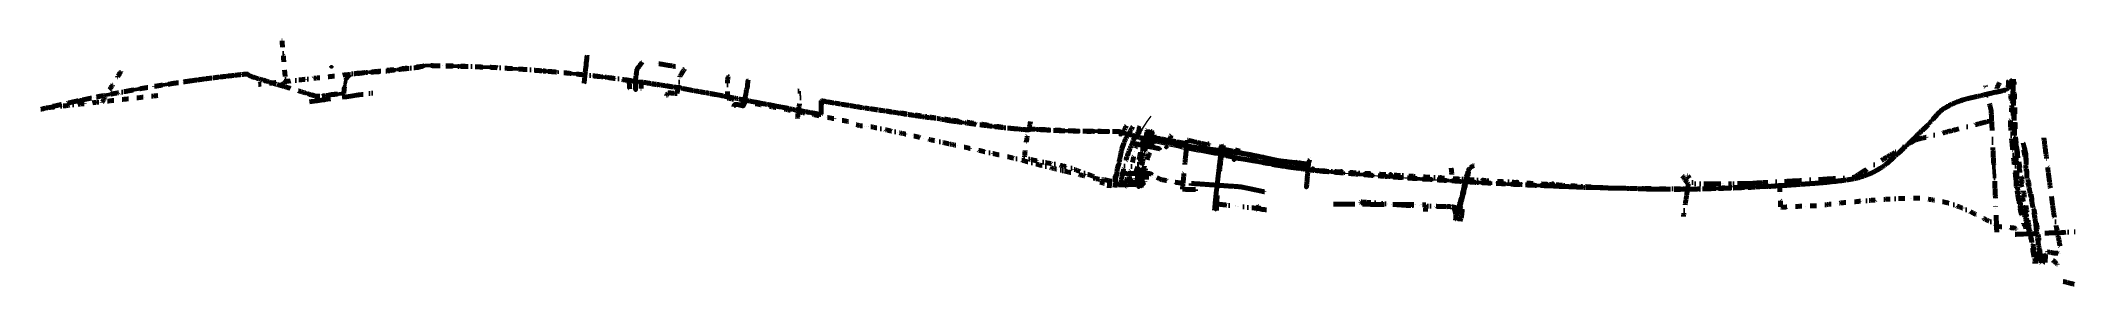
# Model space of a CAD drawing. Header units: metres. Extents: x 599858 to 604937, y 1147506 to 1148114.
import ezdxf

# ---------------------------------------------------------------- set-up
doc = ezdxf.new("R2010")
doc.units = ezdxf.units.M
doc.header["$MEASUREMENT"] = 0
for name, pattern in [('DGN Style 1', [31.740882, 0.052813, -31.688068]), ('DGN Style 3', [73.938826, 52.813447, -21.125379]), ('DGN Style 4', [84.554329, 42.250758, -21.125379, 0.052813, -21.125379]), ('DGN Style 5', [36.969413, 15.844034, -21.125379]), ('DGN Style 6', [100.451176, 36.969413, -21.125379, 0.052813, -21.125379, 0.052813, -21.125379]), ('DGN Style 7', [105.626894, 47.532102, -21.125379, 15.844034, -21.125379])]:
    doc.linetypes.add(name, pattern=pattern)
for name, color, linetype, lineweight in [('TF_-_R_TOM_2', 190, 'DGN Style 3', 53), ('TF_E_---_Kabl-dd_2', 13, 'Continuous', 70), ('TF_E_---_Mast-_2', 1, 'Continuous', 40), ('TF_E_---_Skab-_2', 1, 'Continuous', 40), ('TF_E_HS-_Kabl-_2', 1, 'DGN Style 6', 70), ('TF_E_HS-_KaPr-_30kV_2', 1, 'Continuous', 70), ('TF_E_LS-_Kabl-_2', 1, 'DGN Style 7', 70), ('TF_G_---_Ledn-_2', 40, 'DGN Style 4', 100), ('TF_G_---_MaRe-_2', 40, 'Continuous', 40), ('TF_G_DIS_Ledn-_2', 40, 'DGN Style 5', 70), ('TF_G_TRA_Ledn-_1', 40, 'DGN Style 3', 100), ('TF_K_---_Ledn-dd_2', 13, 'DGN Style 3', 70), ('TF_K_FAL_Ledn-_2', 3, 'DGN Style 4', 70), ('TF_K_RGN_Ledn-_2', 3, 'DGN Style 5', 70), ('TF_K_RGN_Ledn-_300_2', 3, 'Continuous', 70), ('TF_K_SPI_Ledn-_2', 3, 'DGN Style 1', 70), ('TF_K_SPI_Ledn-_300_2', 3, 'Continuous', 100), ('TF_K_SPI_Tryk-_2', 3, 'Continuous', 70), ('TF_T_---_Kabl-_2', 5, 'DGN Style 5', 70), ('TF_T_---_Skab-_2', 5, 'Continuous', 40), ('TF_V_---_Bor--_2', 140, 'Continuous', 40), ('TF_V_---_Ledn-_2', 140, 'DGN Style 3', 70), ('TF_V_---_Ledn-dd_2', 13, 'DGN Style 3', 70), ('TV_U_APT_SSkrm', 5, 'Continuous', 13)]:
    doc.layers.add(name, color=color, linetype=linetype, lineweight=lineweight)

# ---------------------------------------------------------------- blocks, each defined once
blk = doc.blocks.new('ESKAB')
at = {"layer": 'TF_E_---_Skab-_2'}
for p, q in [((-1.9, 1.1), (-1.9, -1.1)), ((1.9, -1.1), (1.9, 1.1))]:
    blk.add_line(p, q, dxfattribs=at)
at = {"layer": 'TF_E_---_Skab-_2', "flags": 128}
for points in [[(1.9, 1.1), (0, 0), (-1.9, 1.1)], [(1.9, -1.1), (0, 0), (-1.9, -1.1)]]:
    blk.add_lwpolyline(points, close=True, dxfattribs=at)
for points in [[(-1.8, 1.1), (-1.8, 1.1)], [(-1.7, 1.1), (-1.7, 1)], [(-1.5, 1.1), (-1.5, 0.9)], [(-1.4, 1.1), (-1.4, 0.8)], [(-1.2, 1.1), (-1.2, 0.7)], [(-1.1, 1.1), (-1.1, 0.6)], [(-0.9, 1.1), (-0.9, 0.5)], [(-0.8, 1.1), (-0.8, 0.5)], [(-0.6, 1.1), (-0.6, 0.4)], [(-0.5, 1.1), (-0.5, 0.3)], [(-0.3, 1.1), (-0.3, 0.2)], [(-0.2, 1.1), (-0.2, 0.1)], [(0, 1.1), (0, 0)], [(0, -1.1), (0, 0)], [(0.1, 1.1), (0.1, 0.1)], [(0.3, 1.1), (0.3, 0.2)], [(0.4, 1.1), (0.4, 0.3)], [(0.6, 1.1), (0.6, 0.4)], [(0.7, 1.1), (0.7, 0.5)], [(0.9, 1.1), (0.9, 0.5)], [(1, 1.1), (1, 0.6)], [(1.2, 1.1), (1.2, 0.7)], [(1.3, 1.1), (1.3, 0.8)], [(1.5, 1.1), (1.5, 0.9)], [(1.6, 1.1), (1.6, 1)], [(1.8, 1.1), (1.8, 1.1)], [(-1.8, -1.1), (-1.8, -1)], [(-1.7, -1.1), (-1.7, -1)], [(-1.5, -1.1), (-1.5, -0.9)], [(-1.4, -1.1), (-1.4, -0.8)], [(-1.2, -1.1), (-1.2, -0.7)], [(-1.1, -1.1), (-1.1, -0.6)], [(-0.9, -1.1), (-0.9, -0.5)], [(-0.8, -1.1), (-0.8, -0.4)], [(-0.6, -1.1), (-0.6, -0.3)], [(-0.5, -1.1), (-0.5, -0.2)], [(-0.3, -1.1), (-0.3, -0.2)], [(-0.2, -1.1), (-0.2, -0.1)], [(0.1, -1.1), (0.1, -0.1)], [(0.3, -1.1), (0.3, -0.2)], [(0.4, -1.1), (0.4, -0.2)], [(0.6, -1.1), (0.6, -0.3)], [(0.7, -1.1), (0.7, -0.4)], [(0.9, -1.1), (0.9, -0.5)], [(1, -1.1), (1, -0.6)], [(1.2, -1.1), (1.2, -0.7)], [(1.3, -1.1), (1.3, -0.8)], [(1.5, -1.1), (1.5, -0.9)], [(1.6, -1.1), (1.6, -1)], [(1.8, -1.1), (1.8, -1)]]:
    blk.add_lwpolyline(points, dxfattribs=at)
blk = doc.blocks.new('ELMAST')
at = {"layer": 'TF_E_---_Mast-_2', "flags": 128}
for points in [[(-1.2, 0.3), (-1.2, 0), (-1.2, -0.3)], [(-1.1, 0.7), (-1.1, 0), (-1.1, -0.7)], [(-0.9, 0.8), (-0.9, 0), (-0.9, -0.8)], [(-0.8, 1), (-0.8, 0), (-0.8, -1)], [(-0.6, 1.1), (-0.6, 0), (-0.6, -1.1)], [(-0.4, 1.2), (-0.4, 0), (-0.4, -1.2)], [(-0.3, 1.2), (-0.3, 0), (-0.3, -1.2)], [(-0.2, 1.2), (-0.2, 0), (-0.2, -1.2)], [(0, 1.2), (0, 0), (0, -1.2)], [(0.2, 1.2), (0.2, 0), (0.2, -1.2)], [(0.3, 1.2), (0.3, 0), (0.3, -1.2)], [(0.4, 1.2), (0.4, 0), (0.4, -1.2)], [(0.6, 1.1), (0.6, 0), (0.6, -1.1)], [(0.8, 1), (0.8, 0), (0.8, -1)], [(0.9, 0.8), (0.9, 0), (0.9, -0.8)], [(1.1, 0.7), (1.1, 0), (1.1, -0.7)], [(1.2, 0.3), (1.2, 0), (1.2, -0.3)]]:
    blk.add_lwpolyline(points, dxfattribs=at)
at = {"layer": 'TF_E_---_Mast-_2'}
blk.add_circle((0, 0), 1.24, dxfattribs=at)
blk = doc.blocks.new('ELMAST_1')
at = {"layer": 'TF_E_---_Mast-_2', "flags": 128}
for points in [[(-1.2, 0.3), (-1.2, 0), (-1.2, -0.3)], [(-1, 0.7), (-1, 0), (-1, -0.7)], [(-0.9, 0.8), (-0.9, 0), (-0.9, -0.8)], [(-0.8, 1), (-0.8, 0), (-0.8, -1)], [(-0.6, 1.1), (-0.6, 0), (-0.6, -1.1)], [(-0.5, 1.2), (-0.5, 0), (-0.5, -1.2)], [(-0.3, 1.2), (-0.3, 0), (-0.3, -1.2)], [(-0.2, 1.2), (-0.2, 0), (-0.2, -1.2)], [(0, 1.2), (0, 0), (0, -1.2)], [(0.1, 1.2), (0.1, 0), (0.1, -1.2)], [(0.3, 1.2), (0.3, 0), (0.3, -1.2)], [(0.4, 1.2), (0.4, 0), (0.4, -1.2)], [(0.6, 1.1), (0.6, 0), (0.6, -1.1)], [(0.7, 1), (0.7, 0), (0.7, -1)], [(0.9, 0.8), (0.9, 0), (0.9, -0.8)], [(1.1, 0.7), (1.1, 0), (1.1, -0.7)], [(1.2, 0.3), (1.2, 0), (1.2, -0.3)]]:
    blk.add_lwpolyline(points, dxfattribs=at)
at = {"layer": 'TF_E_---_Mast-_2'}
blk.add_circle((0, 0), 1.24, dxfattribs=at)
blk = doc.blocks.new('ELMAST_2')
at = {"layer": 'TF_E_---_Mast-_2', "flags": 128}
for points in [[(-1.2, 0.3), (-1.2, 0), (-1.2, -0.3)], [(-1.1, 0.7), (-1.1, 0), (-1.1, -0.7)], [(-0.9, 0.8), (-0.9, 0), (-0.9, -0.8)], [(-0.8, 1), (-0.8, 0), (-0.8, -1)], [(-0.6, 1.1), (-0.6, 0), (-0.6, -1.1)], [(-0.5, 1.2), (-0.5, 0), (-0.5, -1.2)], [(-0.3, 1.2), (-0.3, 0), (-0.3, -1.2)], [(-0.2, 1.2), (-0.2, 0), (-0.2, -1.2)], [(0, 1.2), (0, 0), (0, -1.2)], [(0.1, 1.2), (0.1, 0), (0.1, -1.2)], [(0.3, 1.2), (0.3, 0), (0.3, -1.2)], [(0.4, 1.2), (0.4, 0), (0.4, -1.2)], [(0.6, 1.1), (0.6, 0), (0.6, -1.1)], [(0.7, 1), (0.7, 0), (0.7, -1)], [(0.9, 0.8), (0.9, 0), (0.9, -0.8)], [(1, 0.7), (1, 0), (1, -0.7)], [(1.2, 0.3), (1.2, 0), (1.2, -0.3)]]:
    blk.add_lwpolyline(points, dxfattribs=at)
at = {"layer": 'TF_E_---_Mast-_2'}
blk.add_circle((0, 0), 1.24, dxfattribs=at)
blk = doc.blocks.new('ELMAST_3')
at = {"layer": 'TF_E_---_Mast-_2', "flags": 128}
for points in [[(-1.2, 0.3), (-1.2, 0), (-1.2, -0.3)], [(-1.1, 0.7), (-1.1, 0), (-1.1, -0.7)], [(-0.9, 0.8), (-0.9, 0), (-0.9, -0.8)], [(-0.8, 1), (-0.8, 0), (-0.8, -1)], [(-0.6, 1.1), (-0.6, 0), (-0.6, -1.1)], [(-0.5, 1.2), (-0.5, 0), (-0.5, -1.2)], [(-0.3, 1.2), (-0.3, 0), (-0.3, -1.2)], [(-0.2, 1.2), (-0.2, 0), (-0.2, -1.2)], [(0, 1.2), (0, 0), (0, -1.2)], [(0.1, 1.2), (0.1, 0), (0.1, -1.2)], [(0.3, 1.2), (0.3, 0), (0.3, -1.2)], [(0.4, 1.2), (0.4, 0), (0.4, -1.2)], [(0.6, 1.1), (0.6, 0), (0.6, -1.1)], [(0.7, 1), (0.7, 0), (0.7, -1)], [(0.9, 0.8), (0.9, 0), (0.9, -0.8)], [(1, 0.7), (1, 0), (1, -0.7)], [(1.2, 0.3), (1.2, 0), (1.2, -0.3)]]:
    blk.add_lwpolyline(points, dxfattribs=at)
at = {"layer": 'TF_E_---_Mast-_2'}
blk.add_circle((0, 0), 1.24, dxfattribs=at)
blk = doc.blocks.new('ELMAST_4')
at = {"layer": 'TF_E_---_Mast-_2', "flags": 128}
for points in [[(-1.2, 0.3), (-1.2, 0), (-1.2, -0.3)], [(-1, 0.7), (-1, 0), (-1, -0.7)], [(-0.9, 0.8), (-0.9, 0), (-0.9, -0.8)], [(-0.8, 1), (-0.8, 0), (-0.8, -1)], [(-0.6, 1.1), (-0.6, 0), (-0.6, -1.1)], [(-0.4, 1.2), (-0.4, 0), (-0.4, -1.2)], [(-0.3, 1.2), (-0.3, 0), (-0.3, -1.2)], [(-0.2, 1.2), (-0.2, 0), (-0.2, -1.2)], [(0, 1.2), (0, 0), (0, -1.2)], [(0.2, 1.2), (0.2, 0), (0.2, -1.2)], [(0.3, 1.2), (0.3, 0), (0.3, -1.2)], [(0.4, 1.2), (0.4, 0), (0.4, -1.2)], [(0.6, 1.1), (0.6, 0), (0.6, -1.1)], [(0.8, 1), (0.8, 0), (0.8, -1)], [(0.9, 0.8), (0.9, 0), (0.9, -0.8)], [(1.1, 0.7), (1.1, 0), (1.1, -0.7)], [(1.2, 0.3), (1.2, 0), (1.2, -0.3)]]:
    blk.add_lwpolyline(points, dxfattribs=at)
at = {"layer": 'TF_E_---_Mast-_2'}
blk.add_circle((0, 0), 1.24, dxfattribs=at)
blk = doc.blocks.new('ELMAST_5')
at = {"layer": 'TF_E_---_Mast-_2', "flags": 128}
for points in [[(-1.2, 0.3), (-1.2, 0), (-1.2, -0.3)], [(-1.1, 0.7), (-1.1, 0), (-1.1, -0.7)], [(-0.9, 0.8), (-0.9, 0), (-0.9, -0.8)], [(-0.8, 1), (-0.8, 0), (-0.8, -1)], [(-0.6, 1.1), (-0.6, 0), (-0.6, -1.1)], [(-0.4, 1.2), (-0.4, 0), (-0.4, -1.2)], [(-0.3, 1.2), (-0.3, 0), (-0.3, -1.2)], [(-0.2, 1.2), (-0.2, 0), (-0.2, -1.2)], [(0, 1.2), (0, 0), (0, -1.2)], [(0.2, 1.2), (0.2, 0), (0.2, -1.2)], [(0.3, 1.2), (0.3, 0), (0.3, -1.2)], [(0.5, 1.2), (0.5, 0), (0.5, -1.2)], [(0.6, 1.1), (0.6, 0), (0.6, -1.1)], [(0.7, 1), (0.7, 0), (0.7, -1)], [(0.9, 0.8), (0.9, 0), (0.9, -0.8)], [(1, 0.7), (1, 0), (1, -0.7)], [(1.2, 0.3), (1.2, 0), (1.2, -0.3)]]:
    blk.add_lwpolyline(points, dxfattribs=at)
at = {"layer": 'TF_E_---_Mast-_2'}
blk.add_circle((0, 0), 1.24, dxfattribs=at)
blk = doc.blocks.new('ELMAST_6')
at = {"layer": 'TF_E_---_Mast-_2', "flags": 128}
for points in [[(-1.2, 0.3), (-1.2, 0), (-1.2, -0.3)], [(-1.1, 0.7), (-1.1, 0), (-1.1, -0.7)], [(-0.9, 0.8), (-0.9, 0), (-0.9, -0.8)], [(-0.8, 1), (-0.8, 0), (-0.8, -1)], [(-0.6, 1.1), (-0.6, 0), (-0.6, -1.1)], [(-0.5, 1.2), (-0.5, 0), (-0.5, -1.2)], [(-0.3, 1.2), (-0.3, 0), (-0.3, -1.2)], [(-0.2, 1.2), (-0.2, 0), (-0.2, -1.2)], [(0, 1.2), (0, 0), (0, -1.2)], [(0.1, 1.2), (0.1, 0), (0.1, -1.2)], [(0.3, 1.2), (0.3, 0), (0.3, -1.2)], [(0.4, 1.2), (0.4, 0), (0.4, -1.2)], [(0.6, 1.1), (0.6, 0), (0.6, -1.1)], [(0.7, 1), (0.7, 0), (0.7, -1)], [(0.9, 0.8), (0.9, 0), (0.9, -0.8)], [(1, 0.7), (1, 0), (1, -0.7)], [(1.2, 0.3), (1.2, 0), (1.2, -0.3)]]:
    blk.add_lwpolyline(points, dxfattribs=at)
at = {"layer": 'TF_E_---_Mast-_2'}
blk.add_circle((0, 0), 1.24, dxfattribs=at)
blk = doc.blocks.new('ELMAST_7')
at = {"layer": 'TF_E_---_Mast-_2', "flags": 128}
for points in [[(-1.2, 0.3), (-1.2, 0), (-1.2, -0.3)], [(-1.1, 0.7), (-1.1, 0), (-1.1, -0.7)], [(-0.9, 0.8), (-0.9, 0), (-0.9, -0.8)], [(-0.8, 1), (-0.8, 0), (-0.8, -1)], [(-0.6, 1.1), (-0.6, 0), (-0.6, -1.1)], [(-0.5, 1.2), (-0.5, 0), (-0.5, -1.2)], [(-0.3, 1.2), (-0.3, 0), (-0.3, -1.2)], [(-0.2, 1.2), (-0.2, 0), (-0.2, -1.2)], [(0, 1.2), (0, 0), (0, -1.2)], [(0.1, 1.2), (0.1, 0), (0.1, -1.2)], [(0.3, 1.2), (0.3, 0), (0.3, -1.2)], [(0.4, 1.2), (0.4, 0), (0.4, -1.2)], [(0.6, 1.1), (0.6, 0), (0.6, -1.1)], [(0.7, 1), (0.7, 0), (0.7, -1)], [(0.9, 0.8), (0.9, 0), (0.9, -0.8)], [(1, 0.7), (1, 0), (1, -0.7)], [(1.2, 0.3), (1.2, 0), (1.2, -0.3)]]:
    blk.add_lwpolyline(points, dxfattribs=at)
at = {"layer": 'TF_E_---_Mast-_2'}
blk.add_circle((0, 0), 1.24, dxfattribs=at)
blk = doc.blocks.new('ELMAST_8')
at = {"layer": 'TF_E_---_Mast-_2', "flags": 128}
for points in [[(-1.2, 0.3), (-1.2, 0), (-1.2, -0.3)], [(-1.1, 0.7), (-1.1, 0), (-1.1, -0.7)], [(-0.9, 0.8), (-0.9, 0), (-0.9, -0.8)], [(-0.8, 1), (-0.8, 0), (-0.8, -1)], [(-0.6, 1.1), (-0.6, 0), (-0.6, -1.1)], [(-0.5, 1.2), (-0.5, 0), (-0.5, -1.2)], [(-0.3, 1.2), (-0.3, 0), (-0.3, -1.2)], [(-0.2, 1.2), (-0.2, 0), (-0.2, -1.2)], [(0, 1.2), (0, 0), (0, -1.2)], [(0.1, 1.2), (0.1, 0), (0.1, -1.2)], [(0.3, 1.2), (0.3, 0), (0.3, -1.2)], [(0.4, 1.2), (0.4, 0), (0.4, -1.2)], [(0.6, 1.1), (0.6, 0), (0.6, -1.1)], [(0.7, 1), (0.7, 0), (0.7, -1)], [(0.9, 0.8), (0.9, 0), (0.9, -0.8)], [(1, 0.7), (1, 0), (1, -0.7)], [(1.2, 0.3), (1.2, 0), (1.2, -0.3)]]:
    blk.add_lwpolyline(points, dxfattribs=at)
at = {"layer": 'TF_E_---_Mast-_2'}
blk.add_circle((0, 0), 1.24, dxfattribs=at)
blk = doc.blocks.new('ELMAST_9')
at = {"layer": 'TF_E_---_Mast-_2', "flags": 128}
for points in [[(-1.2, 0.3), (-1.2, 0), (-1.2, -0.3)], [(-1.1, 0.7), (-1.1, 0), (-1.1, -0.7)], [(-0.9, 0.8), (-0.9, 0), (-0.9, -0.8)], [(-0.8, 1), (-0.8, 0), (-0.8, -1)], [(-0.6, 1.1), (-0.6, 0), (-0.6, -1.1)], [(-0.5, 1.2), (-0.5, 0), (-0.5, -1.2)], [(-0.3, 1.2), (-0.3, 0), (-0.3, -1.2)], [(-0.2, 1.2), (-0.2, 0), (-0.2, -1.2)], [(0, 1.2), (0, 0), (0, -1.2)], [(0.1, 1.2), (0.1, 0), (0.1, -1.2)], [(0.3, 1.2), (0.3, 0), (0.3, -1.2)], [(0.4, 1.2), (0.4, 0), (0.4, -1.2)], [(0.6, 1.1), (0.6, 0), (0.6, -1.1)], [(0.8, 1), (0.8, 0), (0.8, -1)], [(0.9, 0.8), (0.9, 0), (0.9, -0.8)], [(1, 0.7), (1, 0), (1, -0.7)], [(1.2, 0.3), (1.2, 0), (1.2, -0.3)]]:
    blk.add_lwpolyline(points, dxfattribs=at)
at = {"layer": 'TF_E_---_Mast-_2'}
blk.add_circle((0, 0), 1.24, dxfattribs=at)
blk = doc.blocks.new('ELMAST_10')
at = {"layer": 'TF_E_---_Mast-_2', "flags": 128}
for points in [[(-1.2, 0.3), (-1.2, 0), (-1.2, -0.3)], [(-1, 0.7), (-1, 0), (-1, -0.7)], [(-0.9, 0.8), (-0.9, 0), (-0.9, -0.8)], [(-0.8, 1), (-0.8, 0), (-0.8, -1)], [(-0.6, 1.1), (-0.6, 0), (-0.6, -1.1)], [(-0.4, 1.2), (-0.4, 0), (-0.4, -1.2)], [(-0.3, 1.2), (-0.3, 0), (-0.3, -1.2)], [(-0.1, 1.2), (-0.1, 0), (-0.1, -1.2)], [(0, 1.2), (0, 0), (0, -1.2)], [(0.2, 1.2), (0.2, 0), (0.2, -1.2)], [(0.3, 1.2), (0.3, 0), (0.3, -1.2)], [(0.5, 1.2), (0.5, 0), (0.5, -1.2)], [(0.6, 1.1), (0.6, 0), (0.6, -1.1)], [(0.8, 1), (0.8, 0), (0.8, -1)], [(0.9, 0.8), (0.9, 0), (0.9, -0.8)], [(1.1, 0.7), (1.1, 0), (1.1, -0.7)], [(1.2, 0.3), (1.2, 0), (1.2, -0.3)]]:
    blk.add_lwpolyline(points, dxfattribs=at)
at = {"layer": 'TF_E_---_Mast-_2'}
blk.add_circle((0, 0), 1.24, dxfattribs=at)
blk = doc.blocks.new('ELMAST_11')
at = {"layer": 'TF_E_---_Mast-_2', "flags": 128}
for points in [[(-1.2, 0.3), (-1.2, 0), (-1.2, -0.3)], [(-1.1, 0.7), (-1.1, 0), (-1.1, -0.7)], [(-0.9, 0.8), (-0.9, 0), (-0.9, -0.8)], [(-0.8, 1), (-0.8, 0), (-0.8, -1)], [(-0.6, 1.1), (-0.6, 0), (-0.6, -1.1)], [(-0.5, 1.2), (-0.5, 0), (-0.5, -1.2)], [(-0.3, 1.2), (-0.3, 0), (-0.3, -1.2)], [(-0.2, 1.2), (-0.2, 0), (-0.2, -1.2)], [(0, 1.2), (0, 0), (0, -1.2)], [(0.1, 1.2), (0.1, 0), (0.1, -1.2)], [(0.3, 1.2), (0.3, 0), (0.3, -1.2)], [(0.4, 1.2), (0.4, 0), (0.4, -1.2)], [(0.6, 1.1), (0.6, 0), (0.6, -1.1)], [(0.7, 1), (0.7, 0), (0.7, -1)], [(0.9, 0.8), (0.9, 0), (0.9, -0.8)], [(1, 0.7), (1, 0), (1, -0.7)], [(1.2, 0.3), (1.2, 0), (1.2, -0.3)]]:
    blk.add_lwpolyline(points, dxfattribs=at)
at = {"layer": 'TF_E_---_Mast-_2'}
blk.add_circle((0, 0), 1.24, dxfattribs=at)
blk = doc.blocks.new('ELMAST_12')
at = {"layer": 'TF_E_---_Mast-_2', "flags": 128}
for points in [[(-1.2, 0.3), (-1.2, 0), (-1.2, -0.3)], [(-1, 0.7), (-1, 0), (-1, -0.7)], [(-0.9, 0.8), (-0.9, 0), (-0.9, -0.8)], [(-0.7, 1), (-0.7, 0), (-0.7, -1)], [(-0.6, 1.1), (-0.6, 0), (-0.6, -1.1)], [(-0.4, 1.2), (-0.4, 0), (-0.4, -1.2)], [(-0.3, 1.2), (-0.3, 0), (-0.3, -1.2)], [(-0.1, 1.2), (-0.1, 0), (-0.1, -1.2)], [(0, 1.2), (0, 0), (0, -1.2)], [(0.2, 1.2), (0.2, 0), (0.2, -1.2)], [(0.3, 1.2), (0.3, 0), (0.3, -1.2)], [(0.5, 1.2), (0.5, 0), (0.5, -1.2)], [(0.6, 1.1), (0.6, 0), (0.6, -1.1)], [(0.8, 1), (0.8, 0), (0.8, -1)], [(0.9, 0.8), (0.9, 0), (0.9, -0.8)], [(1.1, 0.7), (1.1, 0), (1.1, -0.7)], [(1.2, 0.3), (1.2, 0), (1.2, -0.3)]]:
    blk.add_lwpolyline(points, dxfattribs=at)
at = {"layer": 'TF_E_---_Mast-_2'}
blk.add_circle((0, 0), 1.24, dxfattribs=at)
blk = doc.blocks.new('ELMAST_13')
at = {"layer": 'TF_E_---_Mast-_2', "flags": 128}
for points in [[(-1.2, 0.3), (-1.2, 0), (-1.2, -0.3)], [(-1, 0.7), (-1, 0), (-1, -0.7)], [(-0.9, 0.8), (-0.9, 0), (-0.9, -0.8)], [(-0.8, 1), (-0.8, 0), (-0.8, -1)], [(-0.6, 1.1), (-0.6, 0), (-0.6, -1.1)], [(-0.5, 1.2), (-0.5, 0), (-0.5, -1.2)], [(-0.3, 1.2), (-0.3, 0), (-0.3, -1.2)], [(-0.2, 1.2), (-0.2, 0), (-0.2, -1.2)], [(0, 1.2), (0, 0), (0, -1.2)], [(0.1, 1.2), (0.1, 0), (0.1, -1.2)], [(0.3, 1.2), (0.3, 0), (0.3, -1.2)], [(0.4, 1.2), (0.4, 0), (0.4, -1.2)], [(0.6, 1.1), (0.6, 0), (0.6, -1.1)], [(0.7, 1), (0.7, 0), (0.7, -1)], [(0.9, 0.8), (0.9, 0), (0.9, -0.8)], [(1.1, 0.7), (1.1, 0), (1.1, -0.7)], [(1.2, 0.3), (1.2, 0), (1.2, -0.3)]]:
    blk.add_lwpolyline(points, dxfattribs=at)
at = {"layer": 'TF_E_---_Mast-_2'}
blk.add_circle((0, 0), 1.24, dxfattribs=at)
blk = doc.blocks.new('ELMAST_14')
at = {"layer": 'TF_E_---_Mast-_2', "flags": 128}
for points in [[(-1.2, 0.3), (-1.2, 0), (-1.2, -0.3)], [(-1.1, 0.7), (-1.1, 0), (-1.1, -0.7)], [(-0.9, 0.8), (-0.9, 0), (-0.9, -0.8)], [(-0.8, 1), (-0.8, 0), (-0.8, -1)], [(-0.6, 1.1), (-0.6, 0), (-0.6, -1.1)], [(-0.5, 1.2), (-0.5, 0), (-0.5, -1.2)], [(-0.3, 1.2), (-0.3, 0), (-0.3, -1.2)], [(-0.2, 1.2), (-0.2, 0), (-0.2, -1.2)], [(0, 1.2), (0, 0), (0, -1.2)], [(0.1, 1.2), (0.1, 0), (0.1, -1.2)], [(0.3, 1.2), (0.3, 0), (0.3, -1.2)], [(0.4, 1.2), (0.4, 0), (0.4, -1.2)], [(0.6, 1.1), (0.6, 0), (0.6, -1.1)], [(0.7, 1), (0.7, 0), (0.7, -1)], [(0.9, 0.8), (0.9, 0), (0.9, -0.8)], [(1, 0.7), (1, 0), (1, -0.7)], [(1.2, 0.3), (1.2, 0), (1.2, -0.3)]]:
    blk.add_lwpolyline(points, dxfattribs=at)
at = {"layer": 'TF_E_---_Mast-_2'}
blk.add_circle((0, 0), 1.24, dxfattribs=at)
blk = doc.blocks.new('MR')
at = {"layer": 'TF_G_---_MaRe-_2', "linetype": 'Continuous'}
for p, q in [((-1.2, 0), (-1.2, 0)), ((-1, 0.2), (-1, -0.2)), ((-0.9, 0.3), (-0.9, -0.3)), ((-0.7, 0.5), (-0.7, -0.5)), ((-0.6, 0.6), (-0.6, -0.6)), ((-0.4, 0.8), (-0.4, -0.8)), ((-0.3, 0.9), (-0.3, -0.9)), ((-0.1, 1.1), (-0.1, -1.1)), ((0, 1.2), (0, -1.2)), ((0.2, 1.1), (0.2, -1.1)), ((0.3, 0.9), (0.3, -0.9)), ((0.5, 0.8), (0.5, -0.8)), ((0.6, 0.6), (0.6, -0.6)), ((0.8, 0.5), (0.8, -0.5)), ((0.9, 0.3), (0.9, -0.3)), ((1.1, 0.2), (1.1, -0.2)), ((1.2, 0), (1.2, 0))]:
    blk.add_line(p, q, dxfattribs=at)
at = {"layer": 'TF_G_---_MaRe-_2', "linetype": 'Continuous', "flags": 128}
blk.add_lwpolyline([(0, 1.2), (1.2, 0), (0, -1.2), (-1.2, 0)], close=True, dxfattribs=at)
at = {"layer": 'TF_G_---_MaRe-_2', "linetype": 'Continuous'}
blk.add_circle((0, 0), 2.41, dxfattribs=at)
blk = doc.blocks.new('ELMAST_15')
at = {"layer": 'TF_E_---_Mast-_2', "flags": 128}
for points in [[(-1.2, 0.3), (-1.2, 0), (-1.2, -0.3)], [(-1.1, 0.7), (-1.1, 0), (-1.1, -0.7)], [(-0.9, 0.8), (-0.9, 0), (-0.9, -0.8)], [(-0.8, 1), (-0.8, 0), (-0.8, -1)], [(-0.6, 1.1), (-0.6, 0), (-0.6, -1.1)], [(-0.5, 1.2), (-0.5, 0), (-0.5, -1.2)], [(-0.3, 1.2), (-0.3, 0), (-0.3, -1.2)], [(-0.2, 1.2), (-0.2, 0), (-0.2, -1.2)], [(0, 1.2), (0, 0), (0, -1.2)], [(0.1, 1.2), (0.1, 0), (0.1, -1.2)], [(0.3, 1.2), (0.3, 0), (0.3, -1.2)], [(0.4, 1.2), (0.4, 0), (0.4, -1.2)], [(0.6, 1.1), (0.6, 0), (0.6, -1.1)], [(0.7, 1), (0.7, 0), (0.7, -1)], [(0.9, 0.8), (0.9, 0), (0.9, -0.8)], [(1, 0.7), (1, 0), (1, -0.7)], [(1.2, 0.3), (1.2, 0), (1.2, -0.3)]]:
    blk.add_lwpolyline(points, dxfattribs=at)
at = {"layer": 'TF_E_---_Mast-_2'}
blk.add_circle((0, 0), 1.24, dxfattribs=at)
blk = doc.blocks.new('ELMAST_16')
at = {"layer": 'TF_E_---_Mast-_2', "flags": 128}
for points in [[(-1.2, 0.3), (-1.2, 0), (-1.2, -0.3)], [(-1, 0.7), (-1, 0), (-1, -0.7)], [(-0.9, 0.8), (-0.9, 0), (-0.9, -0.8)], [(-0.8, 1), (-0.8, 0), (-0.8, -1)], [(-0.6, 1.1), (-0.6, 0), (-0.6, -1.1)], [(-0.5, 1.2), (-0.5, 0), (-0.5, -1.2)], [(-0.3, 1.2), (-0.3, 0), (-0.3, -1.2)], [(-0.2, 1.2), (-0.2, 0), (-0.2, -1.2)], [(0, 1.2), (0, 0), (0, -1.2)], [(0.1, 1.2), (0.1, 0), (0.1, -1.2)], [(0.3, 1.2), (0.3, 0), (0.3, -1.2)], [(0.4, 1.2), (0.4, 0), (0.4, -1.2)], [(0.6, 1.1), (0.6, 0), (0.6, -1.1)], [(0.8, 1), (0.8, 0), (0.8, -1)], [(0.9, 0.8), (0.9, 0), (0.9, -0.8)], [(1.1, 0.7), (1.1, 0), (1.1, -0.7)], [(1.2, 0.3), (1.2, 0), (1.2, -0.3)]]:
    blk.add_lwpolyline(points, dxfattribs=at)
at = {"layer": 'TF_E_---_Mast-_2'}
blk.add_circle((0, 0), 1.24, dxfattribs=at)
blk = doc.blocks.new('ELMAST_17')
at = {"layer": 'TF_E_---_Mast-_2', "flags": 128}
for points in [[(-1.2, 0.3), (-1.2, 0), (-1.2, -0.3)], [(-1, 0.7), (-1, 0), (-1, -0.7)], [(-0.9, 0.8), (-0.9, 0), (-0.9, -0.8)], [(-0.8, 1), (-0.8, 0), (-0.8, -1)], [(-0.6, 1.1), (-0.6, 0), (-0.6, -1.1)], [(-0.4, 1.2), (-0.4, 0), (-0.4, -1.2)], [(-0.3, 1.2), (-0.3, 0), (-0.3, -1.2)], [(-0.1, 1.2), (-0.1, 0), (-0.1, -1.2)], [(0, 1.2), (0, 0), (0, -1.2)], [(0.2, 1.2), (0.2, 0), (0.2, -1.2)], [(0.3, 1.2), (0.3, 0), (0.3, -1.2)], [(0.5, 1.2), (0.5, 0), (0.5, -1.2)], [(0.6, 1.1), (0.6, 0), (0.6, -1.1)], [(0.8, 1), (0.8, 0), (0.8, -1)], [(0.9, 0.8), (0.9, 0), (0.9, -0.8)], [(1.1, 0.7), (1.1, 0), (1.1, -0.7)], [(1.2, 0.3), (1.2, 0), (1.2, -0.3)]]:
    blk.add_lwpolyline(points, dxfattribs=at)
at = {"layer": 'TF_E_---_Mast-_2'}
blk.add_circle((0, 0), 1.24, dxfattribs=at)
blk = doc.blocks.new('ELMAST_18')
at = {"layer": 'TF_E_---_Mast-_2', "flags": 128}
for points in [[(-1.2, 0.3), (-1.2, 0), (-1.2, -0.3)], [(-1, 0.7), (-1, 0), (-1, -0.7)], [(-0.9, 0.8), (-0.9, 0), (-0.9, -0.8)], [(-0.7, 1), (-0.7, 0), (-0.7, -1)], [(-0.6, 1.1), (-0.6, 0), (-0.6, -1.1)], [(-0.4, 1.2), (-0.4, 0), (-0.4, -1.2)], [(-0.3, 1.2), (-0.3, 0), (-0.3, -1.2)], [(-0.1, 1.2), (-0.1, 0), (-0.1, -1.2)], [(0, 1.2), (0, 0), (0, -1.2)], [(0.2, 1.2), (0.2, 0), (0.2, -1.2)], [(0.3, 1.2), (0.3, 0), (0.3, -1.2)], [(0.5, 1.2), (0.5, 0), (0.5, -1.2)], [(0.6, 1.1), (0.6, 0), (0.6, -1.1)], [(0.8, 1), (0.8, 0), (0.8, -1)], [(0.9, 0.8), (0.9, 0), (0.9, -0.8)], [(1.1, 0.7), (1.1, 0), (1.1, -0.7)], [(1.2, 0.3), (1.2, 0), (1.2, -0.3)]]:
    blk.add_lwpolyline(points, dxfattribs=at)
at = {"layer": 'TF_E_---_Mast-_2'}
blk.add_circle((0, 0), 1.24, dxfattribs=at)
blk = doc.blocks.new('ELMAST_19')
at = {"layer": 'TF_E_---_Mast-_2', "flags": 128}
for points in [[(-1.2, 0.3), (-1.2, 0), (-1.2, -0.3)], [(-1.1, 0.7), (-1.1, 0), (-1.1, -0.7)], [(-0.9, 0.8), (-0.9, 0), (-0.9, -0.8)], [(-0.8, 1), (-0.8, 0), (-0.8, -1)], [(-0.6, 1.1), (-0.6, 0), (-0.6, -1.1)], [(-0.5, 1.2), (-0.5, 0), (-0.5, -1.2)], [(-0.3, 1.2), (-0.3, 0), (-0.3, -1.2)], [(-0.2, 1.2), (-0.2, 0), (-0.2, -1.2)], [(0, 1.2), (0, 0), (0, -1.2)], [(0.1, 1.2), (0.1, 0), (0.1, -1.2)], [(0.3, 1.2), (0.3, 0), (0.3, -1.2)], [(0.4, 1.2), (0.4, 0), (0.4, -1.2)], [(0.6, 1.1), (0.6, 0), (0.6, -1.1)], [(0.8, 1), (0.8, 0), (0.8, -1)], [(0.9, 0.8), (0.9, 0), (0.9, -0.8)], [(1, 0.7), (1, 0), (1, -0.7)], [(1.2, 0.3), (1.2, 0), (1.2, -0.3)]]:
    blk.add_lwpolyline(points, dxfattribs=at)
at = {"layer": 'TF_E_---_Mast-_2'}
blk.add_circle((0, 0), 1.24, dxfattribs=at)
blk = doc.blocks.new('ELMAST_20')
at = {"layer": 'TF_E_---_Mast-_2', "flags": 128}
for points in [[(-1.2, 0.3), (-1.2, 0), (-1.2, -0.3)], [(-1.1, 0.7), (-1.1, 0), (-1.1, -0.7)], [(-0.9, 0.8), (-0.9, 0), (-0.9, -0.8)], [(-0.8, 1), (-0.8, 0), (-0.8, -1)], [(-0.6, 1.1), (-0.6, 0), (-0.6, -1.1)], [(-0.5, 1.2), (-0.5, 0), (-0.5, -1.2)], [(-0.3, 1.2), (-0.3, 0), (-0.3, -1.2)], [(-0.2, 1.2), (-0.2, 0), (-0.2, -1.2)], [(0, 1.2), (0, 0), (0, -1.2)], [(0.1, 1.2), (0.1, 0), (0.1, -1.2)], [(0.3, 1.2), (0.3, 0), (0.3, -1.2)], [(0.4, 1.2), (0.4, 0), (0.4, -1.2)], [(0.6, 1.1), (0.6, 0), (0.6, -1.1)], [(0.7, 1), (0.7, 0), (0.7, -1)], [(0.9, 0.8), (0.9, 0), (0.9, -0.8)], [(1, 0.7), (1, 0), (1, -0.7)], [(1.2, 0.3), (1.2, 0), (1.2, -0.3)]]:
    blk.add_lwpolyline(points, dxfattribs=at)
at = {"layer": 'TF_E_---_Mast-_2'}
blk.add_circle((0, 0), 1.24, dxfattribs=at)
blk = doc.blocks.new('ELMAST_21')
at = {"layer": 'TF_E_---_Mast-_2', "flags": 128}
for points in [[(-1.2, 0.3), (-1.2, 0), (-1.2, -0.3)], [(-1.1, 0.7), (-1.1, 0), (-1.1, -0.7)], [(-0.9, 0.8), (-0.9, 0), (-0.9, -0.8)], [(-0.8, 1), (-0.8, 0), (-0.8, -1)], [(-0.6, 1.1), (-0.6, 0), (-0.6, -1.1)], [(-0.5, 1.2), (-0.5, 0), (-0.5, -1.2)], [(-0.3, 1.2), (-0.3, 0), (-0.3, -1.2)], [(-0.2, 1.2), (-0.2, 0), (-0.2, -1.2)], [(0, 1.2), (0, 0), (0, -1.2)], [(0.1, 1.2), (0.1, 0), (0.1, -1.2)], [(0.3, 1.2), (0.3, 0), (0.3, -1.2)], [(0.4, 1.2), (0.4, 0), (0.4, -1.2)], [(0.6, 1.1), (0.6, 0), (0.6, -1.1)], [(0.8, 1), (0.8, 0), (0.8, -1)], [(0.9, 0.8), (0.9, 0), (0.9, -0.8)], [(1.1, 0.7), (1.1, 0), (1.1, -0.7)], [(1.2, 0.3), (1.2, 0), (1.2, -0.3)]]:
    blk.add_lwpolyline(points, dxfattribs=at)
at = {"layer": 'TF_E_---_Mast-_2'}
blk.add_circle((0, 0), 1.24, dxfattribs=at)
blk = doc.blocks.new('ELMAST_22')
at = {"layer": 'TF_E_---_Mast-_2', "flags": 128}
for points in [[(-1.2, 0.3), (-1.2, 0), (-1.2, -0.3)], [(-1.1, 0.7), (-1.1, 0), (-1.1, -0.7)], [(-0.9, 0.8), (-0.9, 0), (-0.9, -0.8)], [(-0.8, 1), (-0.8, 0), (-0.8, -1)], [(-0.6, 1.1), (-0.6, 0), (-0.6, -1.1)], [(-0.5, 1.2), (-0.5, 0), (-0.5, -1.2)], [(-0.3, 1.2), (-0.3, 0), (-0.3, -1.2)], [(-0.2, 1.2), (-0.2, 0), (-0.2, -1.2)], [(0, 1.2), (0, 0), (0, -1.2)], [(0.1, 1.2), (0.1, 0), (0.1, -1.2)], [(0.3, 1.2), (0.3, 0), (0.3, -1.2)], [(0.4, 1.2), (0.4, 0), (0.4, -1.2)], [(0.6, 1.1), (0.6, 0), (0.6, -1.1)], [(0.7, 1), (0.7, 0), (0.7, -1)], [(0.9, 0.8), (0.9, 0), (0.9, -0.8)], [(1, 0.7), (1, 0), (1, -0.7)], [(1.2, 0.3), (1.2, 0), (1.2, -0.3)]]:
    blk.add_lwpolyline(points, dxfattribs=at)
at = {"layer": 'TF_E_---_Mast-_2'}
blk.add_circle((0, 0), 1.24, dxfattribs=at)
blk = doc.blocks.new('ELMAST_23')
at = {"layer": 'TF_E_---_Mast-_2', "flags": 128}
for points in [[(-1.2, 0.3), (-1.2, 0), (-1.2, -0.3)], [(-1.1, 0.7), (-1.1, 0), (-1.1, -0.7)], [(-0.9, 0.8), (-0.9, 0), (-0.9, -0.8)], [(-0.8, 1), (-0.8, 0), (-0.8, -1)], [(-0.6, 1.1), (-0.6, 0), (-0.6, -1.1)], [(-0.5, 1.2), (-0.5, 0), (-0.5, -1.2)], [(-0.3, 1.2), (-0.3, 0), (-0.3, -1.2)], [(-0.2, 1.2), (-0.2, 0), (-0.2, -1.2)], [(0, 1.2), (0, 0), (0, -1.2)], [(0.1, 1.2), (0.1, 0), (0.1, -1.2)], [(0.3, 1.2), (0.3, 0), (0.3, -1.2)], [(0.4, 1.2), (0.4, 0), (0.4, -1.2)], [(0.6, 1.1), (0.6, 0), (0.6, -1.1)], [(0.7, 1), (0.7, 0), (0.7, -1)], [(0.9, 0.8), (0.9, 0), (0.9, -0.8)], [(1, 0.7), (1, 0), (1, -0.7)], [(1.2, 0.3), (1.2, 0), (1.2, -0.3)]]:
    blk.add_lwpolyline(points, dxfattribs=at)
at = {"layer": 'TF_E_---_Mast-_2'}
blk.add_circle((0, 0), 1.24, dxfattribs=at)
blk = doc.blocks.new('ELMAST_24')
at = {"layer": 'TF_E_---_Mast-_2', "flags": 128}
for points in [[(-1.2, 0.3), (-1.2, 0), (-1.2, -0.3)], [(-1.1, 0.7), (-1.1, 0), (-1.1, -0.7)], [(-0.9, 0.8), (-0.9, 0), (-0.9, -0.8)], [(-0.8, 1), (-0.8, 0), (-0.8, -1)], [(-0.6, 1.1), (-0.6, 0), (-0.6, -1.1)], [(-0.5, 1.2), (-0.5, 0), (-0.5, -1.2)], [(-0.3, 1.2), (-0.3, 0), (-0.3, -1.2)], [(-0.2, 1.2), (-0.2, 0), (-0.2, -1.2)], [(0, 1.2), (0, 0), (0, -1.2)], [(0.1, 1.2), (0.1, 0), (0.1, -1.2)], [(0.3, 1.2), (0.3, 0), (0.3, -1.2)], [(0.4, 1.2), (0.4, 0), (0.4, -1.2)], [(0.6, 1.1), (0.6, 0), (0.6, -1.1)], [(0.7, 1), (0.7, 0), (0.7, -1)], [(0.9, 0.8), (0.9, 0), (0.9, -0.8)], [(1.1, 0.7), (1.1, 0), (1.1, -0.7)], [(1.2, 0.3), (1.2, 0), (1.2, -0.3)]]:
    blk.add_lwpolyline(points, dxfattribs=at)
at = {"layer": 'TF_E_---_Mast-_2'}
blk.add_circle((0, 0), 1.24, dxfattribs=at)
blk = doc.blocks.new('ELMAST_25')
at = {"layer": 'TF_E_---_Mast-_2', "flags": 128}
for points in [[(-1.2, 0.3), (-1.2, 0), (-1.2, -0.3)], [(-1, 0.7), (-1, 0), (-1, -0.7)], [(-0.9, 0.8), (-0.9, 0), (-0.9, -0.8)], [(-0.8, 1), (-0.8, 0), (-0.8, -1)], [(-0.6, 1.1), (-0.6, 0), (-0.6, -1.1)], [(-0.4, 1.2), (-0.4, 0), (-0.4, -1.2)], [(-0.3, 1.2), (-0.3, 0), (-0.3, -1.2)], [(-0.1, 1.2), (-0.1, 0), (-0.1, -1.2)], [(0, 1.2), (0, 0), (0, -1.2)], [(0.2, 1.2), (0.2, 0), (0.2, -1.2)], [(0.3, 1.2), (0.3, 0), (0.3, -1.2)], [(0.5, 1.2), (0.5, 0), (0.5, -1.2)], [(0.6, 1.1), (0.6, 0), (0.6, -1.1)], [(0.8, 1), (0.8, 0), (0.8, -1)], [(0.9, 0.8), (0.9, 0), (0.9, -0.8)], [(1.1, 0.7), (1.1, 0), (1.1, -0.7)], [(1.2, 0.3), (1.2, 0), (1.2, -0.3)]]:
    blk.add_lwpolyline(points, dxfattribs=at)
at = {"layer": 'TF_E_---_Mast-_2'}
blk.add_circle((0, 0), 1.24, dxfattribs=at)
blk = doc.blocks.new('ELMAST_26')
at = {"layer": 'TF_E_---_Mast-_2', "flags": 128}
for points in [[(-1.2, 0.3), (-1.2, 0), (-1.2, -0.3)], [(-1.1, 0.7), (-1.1, 0), (-1.1, -0.7)], [(-0.9, 0.8), (-0.9, 0), (-0.9, -0.8)], [(-0.8, 1), (-0.8, 0), (-0.8, -1)], [(-0.6, 1.1), (-0.6, 0), (-0.6, -1.1)], [(-0.5, 1.2), (-0.5, 0), (-0.5, -1.2)], [(-0.3, 1.2), (-0.3, 0), (-0.3, -1.2)], [(-0.2, 1.2), (-0.2, 0), (-0.2, -1.2)], [(0, 1.2), (0, 0), (0, -1.2)], [(0.1, 1.2), (0.1, 0), (0.1, -1.2)], [(0.3, 1.2), (0.3, 0), (0.3, -1.2)], [(0.4, 1.2), (0.4, 0), (0.4, -1.2)], [(0.6, 1.1), (0.6, 0), (0.6, -1.1)], [(0.7, 1), (0.7, 0), (0.7, -1)], [(0.9, 0.8), (0.9, 0), (0.9, -0.8)], [(1, 0.7), (1, 0), (1, -0.7)], [(1.2, 0.3), (1.2, 0), (1.2, -0.3)]]:
    blk.add_lwpolyline(points, dxfattribs=at)
at = {"layer": 'TF_E_---_Mast-_2'}
blk.add_circle((0, 0), 1.24, dxfattribs=at)
blk = doc.blocks.new('ELMAST_27')
at = {"layer": 'TF_E_---_Mast-_2', "flags": 128}
for points in [[(-1.2, 0.3), (-1.2, 0), (-1.2, -0.3)], [(-1, 0.7), (-1, 0), (-1, -0.7)], [(-0.9, 0.8), (-0.9, 0), (-0.9, -0.8)], [(-0.8, 1), (-0.8, 0), (-0.8, -1)], [(-0.6, 1.1), (-0.6, 0), (-0.6, -1.1)], [(-0.5, 1.2), (-0.5, 0), (-0.5, -1.2)], [(-0.3, 1.2), (-0.3, 0), (-0.3, -1.2)], [(-0.2, 1.2), (-0.2, 0), (-0.2, -1.2)], [(0, 1.2), (0, 0), (0, -1.2)], [(0.1, 1.2), (0.1, 0), (0.1, -1.2)], [(0.3, 1.2), (0.3, 0), (0.3, -1.2)], [(0.4, 1.2), (0.4, 0), (0.4, -1.2)], [(0.6, 1.1), (0.6, 0), (0.6, -1.1)], [(0.7, 1), (0.7, 0), (0.7, -1)], [(0.9, 0.8), (0.9, 0), (0.9, -0.8)], [(1.1, 0.7), (1.1, 0), (1.1, -0.7)], [(1.2, 0.3), (1.2, 0), (1.2, -0.3)]]:
    blk.add_lwpolyline(points, dxfattribs=at)
at = {"layer": 'TF_E_---_Mast-_2'}
blk.add_circle((0, 0), 1.24, dxfattribs=at)
blk = doc.blocks.new('ELMAST_28')
at = {"layer": 'TF_E_---_Mast-_2', "flags": 128}
for points in [[(-1.2, 0.3), (-1.2, 0), (-1.2, -0.3)], [(-1.1, 0.7), (-1.1, 0), (-1.1, -0.7)], [(-0.9, 0.8), (-0.9, 0), (-0.9, -0.8)], [(-0.8, 1), (-0.8, 0), (-0.8, -1)], [(-0.6, 1.1), (-0.6, 0), (-0.6, -1.1)], [(-0.5, 1.2), (-0.5, 0), (-0.5, -1.2)], [(-0.3, 1.2), (-0.3, 0), (-0.3, -1.2)], [(-0.2, 1.2), (-0.2, 0), (-0.2, -1.2)], [(0, 1.2), (0, 0), (0, -1.2)], [(0.1, 1.2), (0.1, 0), (0.1, -1.2)], [(0.3, 1.2), (0.3, 0), (0.3, -1.2)], [(0.4, 1.2), (0.4, 0), (0.4, -1.2)], [(0.6, 1.1), (0.6, 0), (0.6, -1.1)], [(0.7, 1), (0.7, 0), (0.7, -1)], [(0.9, 0.8), (0.9, 0), (0.9, -0.8)], [(1, 0.7), (1, 0), (1, -0.7)], [(1.2, 0.3), (1.2, 0), (1.2, -0.3)]]:
    blk.add_lwpolyline(points, dxfattribs=at)
at = {"layer": 'TF_E_---_Mast-_2'}
blk.add_circle((0, 0), 1.24, dxfattribs=at)
blk = doc.blocks.new('ELMAST_29')
at = {"layer": 'TF_E_---_Mast-_2', "flags": 128}
for points in [[(-1.2, 0.3), (-1.2, 0), (-1.2, -0.3)], [(-1.1, 0.7), (-1.1, 0), (-1.1, -0.7)], [(-0.9, 0.8), (-0.9, 0), (-0.9, -0.8)], [(-0.8, 1), (-0.8, 0), (-0.8, -1)], [(-0.6, 1.1), (-0.6, 0), (-0.6, -1.1)], [(-0.5, 1.2), (-0.5, 0), (-0.5, -1.2)], [(-0.3, 1.2), (-0.3, 0), (-0.3, -1.2)], [(-0.2, 1.2), (-0.2, 0), (-0.2, -1.2)], [(0, 1.2), (0, 0), (0, -1.2)], [(0.1, 1.2), (0.1, 0), (0.1, -1.2)], [(0.3, 1.2), (0.3, 0), (0.3, -1.2)], [(0.4, 1.2), (0.4, 0), (0.4, -1.2)], [(0.6, 1.1), (0.6, 0), (0.6, -1.1)], [(0.7, 1), (0.7, 0), (0.7, -1)], [(0.9, 0.8), (0.9, 0), (0.9, -0.8)], [(1, 0.7), (1, 0), (1, -0.7)], [(1.2, 0.3), (1.2, 0), (1.2, -0.3)]]:
    blk.add_lwpolyline(points, dxfattribs=at)
at = {"layer": 'TF_E_---_Mast-_2'}
blk.add_circle((0, 0), 1.24, dxfattribs=at)
blk = doc.blocks.new('TSKAB')
at = {"layer": 'TF_T_---_Skab-_2'}
for p, q in [((-1.9, 1.1), (0, 0)), ((-1.9, 1.1), (-1.8, 1.1)), ((-1.9, 0.9), (-1.6, 0.9)), ((-1.9, 0.8), (-1.4, 0.8)), ((-1.9, 0.7), (-1.2, 0.7)), ((-1.9, 0.6), (-1, 0.6)), ((-1.9, 0.5), (-0.8, 0.5)), ((-1.9, 0.4), (-0.6, 0.4)), ((-1.9, 0.2), (-0.4, 0.2)), ((-1.9, 0.1), (-0.2, 0.1)), ((-1.9, 0), (0, 0)), ((1.9, 1.1), (0, 0)), ((1.9, 0), (0, 0)), ((1.9, 0.1), (0.2, 0.1)), ((1.9, 0.2), (0.4, 0.2)), ((1.9, 0.4), (0.6, 0.4)), ((1.9, 0.5), (0.8, 0.5)), ((1.9, 0.6), (1, 0.6)), ((1.9, 0.7), (1.2, 0.7)), ((1.9, 0.8), (1.4, 0.8)), ((1.9, 0.9), (1.6, 0.9)), ((1.9, 1.1), (1.8, 1.1)), ((-1.9, -0.1), (-0.2, -0.1)), ((-1.9, -0.2), (-0.4, -0.2)), ((-1.9, -0.4), (-0.6, -0.4)), ((-1.9, -0.5), (-0.8, -0.5)), ((-1.9, -0.6), (-1, -0.6)), ((-1.9, -0.7), (-1.2, -0.7)), ((-1.9, -0.8), (-1.4, -0.8)), ((-1.9, -0.9), (-1.6, -0.9)), ((-1.9, -1.1), (-1.8, -1.1)), ((1.9, -0.1), (0.2, -0.1)), ((1.9, -0.2), (0.4, -0.2)), ((1.9, -0.4), (0.6, -0.4)), ((1.9, -0.5), (0.8, -0.5)), ((1.9, -0.6), (1, -0.6)), ((1.9, -0.7), (1.2, -0.7)), ((1.9, -0.8), (1.4, -0.8)), ((1.9, -0.9), (1.6, -0.9)), ((1.9, -1.1), (1.8, -1.1))]:
    blk.add_line(p, q, dxfattribs=at)
at = {"layer": 'TF_T_---_Skab-_2', "flags": 128}
blk.add_lwpolyline([(-1.9, 1.1), (1.9, 1.1), (1.9, -1.1), (-1.9, -1.1)], close=True, dxfattribs=at)
blk.add_lwpolyline([(-1.9, -1.1), (0, 0), (1.9, -1.1)], dxfattribs=at)
blk = doc.blocks.new('VBORING')
at = {"layer": 'TF_V_---_Bor--_2'}
for p, q in [((-1.8, 0.7), (-1.8, -0.7)), ((-1.7, 1), (-1.7, -1)), ((-1.5, 1.2), (-1.5, -1.2)), ((-1.4, 1.4), (-1.4, -1.4)), ((-1.2, 1.5), (-1.2, -1.5)), ((-1.1, 1.6), (-1.1, -1.6)), ((-0.9, 1.7), (-0.9, -1.7)), ((-0.8, 1.8), (-0.8, -1.8)), ((-0.6, 1.8), (-0.6, -1.8)), ((-0.5, 1.9), (-0.5, -1.9)), ((-0.3, 1.9), (-0.3, -1.9)), ((-0.2, 1.9), (-0.2, -1.9)), ((0, 1.9), (0, -1.9)), ((0.1, 1.9), (0.1, -1.9)), ((0.3, 1.9), (0.3, -1.9)), ((0.4, 1.9), (0.4, -1.9)), ((0.6, 1.8), (0.6, -1.8)), ((0.7, 1.8), (0.7, -1.8)), ((0.9, 1.7), (0.9, -1.7)), ((1, 1.6), (1, -1.6)), ((1.2, 1.5), (1.2, -1.5)), ((1.3, 1.4), (1.3, -1.4)), ((1.5, 1.2), (1.5, -1.2)), ((1.6, 1), (1.6, -1)), ((1.8, 0.7), (1.8, -0.7))]:
    blk.add_line(p, q, dxfattribs=at)
blk.add_rational_spline([(0, 1.9), (-3.3, 1.9), (-1.7, -1), (0, -3.9), (1.7, -1), (3.3, 1.9), (0, 1.9)], [1, 0.5, 1, 0.5, 1, 0.5, 1], degree=2, knots=[0, 0, 0, 0.333333, 0.333333, 0.666667, 0.666667, 1, 1, 1], dxfattribs=at)
at = {"layer": 'TV_U_APT_SSkrm', "flags": 1}
for tag in ['anlaegid', 'anlaegnr', 'anvendelse', 'anvendelse_txt', 'bbid', 'borid', 'boringsby', 'boringsdybde', 'boringspostnr', 'dgunr', 'dgunr_trimmed', 'formaal', 'formaal_txt', 'formanv', 'formanv_simple', 'id', 'journr', 'kode_tekst', 'kommunenavn', 'kommunenr', 'koormetode', 'koormetode_txt', 'kote', 'metode', 'ogc_fid', 'region', 'region_tekst', 'slutaar', 'slutdato', 'sted1', 'symbol_rgb', 'txt_search', 'url', 'usikkerhed_m', 'usikkerhed_m_num', 'virktyp', 'virktypt', 'xutm', 'yutm']:
    blk.add_attdef(tag, (-557788.6, -1170732.5), '', height=0.002, dxfattribs=at)
blk = doc.blocks.new('VBORING_1')
at = {"layer": 'TF_V_---_Bor--_2'}
for p, q in [((-1.8, 0.7), (-1.8, -0.7)), ((-1.7, 1), (-1.7, -1)), ((-1.5, 1.2), (-1.5, -1.2)), ((-1.4, 1.4), (-1.4, -1.4)), ((-1.2, 1.5), (-1.2, -1.5)), ((-1.1, 1.6), (-1.1, -1.6)), ((-0.9, 1.7), (-0.9, -1.7)), ((-0.8, 1.8), (-0.8, -1.8)), ((-0.6, 1.8), (-0.6, -1.8)), ((-0.5, 1.9), (-0.5, -1.9)), ((-0.3, 1.9), (-0.3, -1.9)), ((-0.2, 1.9), (-0.2, -1.9)), ((0, 1.9), (0, -1.9)), ((0.1, 1.9), (0.1, -1.9)), ((0.3, 1.9), (0.3, -1.9)), ((0.4, 1.9), (0.4, -1.9)), ((0.6, 1.8), (0.6, -1.8)), ((0.7, 1.8), (0.7, -1.8)), ((0.9, 1.7), (0.9, -1.7)), ((1, 1.6), (1, -1.6)), ((1.2, 1.5), (1.2, -1.5)), ((1.3, 1.4), (1.3, -1.4)), ((1.5, 1.2), (1.5, -1.2)), ((1.6, 1), (1.6, -1)), ((1.8, 0.7), (1.8, -0.7))]:
    blk.add_line(p, q, dxfattribs=at)
blk.add_rational_spline([(0, 1.9), (-3.3, 1.9), (-1.7, -1), (0, -3.9), (1.7, -1), (3.3, 1.9), (0, 1.9)], [1, 0.5, 1, 0.5, 1, 0.5, 1], degree=2, knots=[0, 0, 0, 0.333333, 0.333333, 0.666667, 0.666667, 1, 1, 1], dxfattribs=at)
at = {"layer": 'TV_U_APT_SSkrm', "flags": 1}
for tag in ['anlaegid', 'anlaegnr', 'anvendelse', 'anvendelse_txt', 'bbid', 'borid', 'boringsby', 'boringsdybde', 'boringspostnr', 'dgunr', 'dgunr_trimmed', 'formaal', 'formaal_txt', 'formanv', 'formanv_simple', 'id', 'journr', 'kode_tekst', 'kommunenavn', 'kommunenr', 'koormetode', 'koormetode_txt', 'kote', 'metode', 'ogc_fid', 'region', 'region_tekst', 'slutaar', 'slutdato', 'sted1', 'symbol_rgb', 'txt_search', 'url', 'usikkerhed_m', 'usikkerhed_m_num', 'virktyp', 'virktypt', 'xutm', 'yutm']:
    blk.add_attdef(tag, (-556818.8, -1170779.1), '', height=0.002, dxfattribs=at)
blk = doc.blocks.new('VBORING_2')
at = {"layer": 'TF_V_---_Bor--_2'}
for p, q in [((-1.8, 0.7), (-1.8, -0.7)), ((-1.7, 1), (-1.7, -1)), ((-1.5, 1.2), (-1.5, -1.2)), ((-1.4, 1.4), (-1.4, -1.4)), ((-1.2, 1.5), (-1.2, -1.5)), ((-1.1, 1.6), (-1.1, -1.6)), ((-0.9, 1.7), (-0.9, -1.7)), ((-0.8, 1.8), (-0.8, -1.8)), ((-0.6, 1.8), (-0.6, -1.8)), ((-0.5, 1.9), (-0.5, -1.9)), ((-0.3, 1.9), (-0.3, -1.9)), ((-0.2, 1.9), (-0.2, -1.9)), ((0, 1.9), (0, -1.9)), ((0.1, 1.9), (0.1, -1.9)), ((0.3, 1.9), (0.3, -1.9)), ((0.4, 1.9), (0.4, -1.9)), ((0.6, 1.8), (0.6, -1.8)), ((0.7, 1.8), (0.7, -1.8)), ((0.9, 1.7), (0.9, -1.7)), ((1, 1.6), (1, -1.6)), ((1.2, 1.5), (1.2, -1.5)), ((1.3, 1.4), (1.3, -1.4)), ((1.5, 1.2), (1.5, -1.2)), ((1.6, 1), (1.6, -1)), ((1.8, 0.7), (1.8, -0.7))]:
    blk.add_line(p, q, dxfattribs=at)
blk.add_rational_spline([(0, 1.9), (-3.3, 1.9), (-1.7, -1), (0, -3.8), (1.7, -1), (3.3, 1.9), (0, 1.9)], [1, 0.5, 1, 0.5, 1, 0.5, 1], degree=2, knots=[0, 0, 0, 0.333333, 0.333333, 0.666667, 0.666667, 1, 1, 1], dxfattribs=at)
at = {"layer": 'TV_U_APT_SSkrm', "flags": 1}
for tag in ['anlaegid', 'anlaegnr', 'anvendelse', 'anvendelse_txt', 'bbid', 'borid', 'boringsby', 'boringsdybde', 'boringspostnr', 'dgunr', 'dgunr_trimmed', 'formaal', 'formaal_txt', 'formanv', 'formanv_simple', 'id', 'journr', 'kode_tekst', 'kommunenavn', 'kommunenr', 'koormetode', 'koormetode_txt', 'kote', 'metode', 'ogc_fid', 'region', 'region_tekst', 'slutaar', 'slutdato', 'sted1', 'symbol_rgb', 'txt_search', 'url', 'usikkerhed_m', 'usikkerhed_m_num', 'virktyp', 'virktypt', 'xutm', 'yutm']:
    blk.add_attdef(tag, (-556989.5, -1170754.9), '', height=0.002, dxfattribs=at)
blk = doc.blocks.new('VBORING_3')
at = {"layer": 'TF_V_---_Bor--_2'}
for p, q in [((-1.8, 0.7), (-1.8, -0.7)), ((-1.7, 1), (-1.7, -1)), ((-1.5, 1.2), (-1.5, -1.2)), ((-1.4, 1.4), (-1.4, -1.4)), ((-1.2, 1.5), (-1.2, -1.5)), ((-1.1, 1.6), (-1.1, -1.6)), ((-0.9, 1.7), (-0.9, -1.7)), ((-0.8, 1.8), (-0.8, -1.8)), ((-0.6, 1.8), (-0.6, -1.8)), ((-0.5, 1.9), (-0.5, -1.9)), ((-0.3, 1.9), (-0.3, -1.9)), ((-0.2, 1.9), (-0.2, -1.9)), ((0, 1.9), (0, -1.9)), ((0.1, 1.9), (0.1, -1.9)), ((0.3, 1.9), (0.3, -1.9)), ((0.4, 1.9), (0.4, -1.9)), ((0.6, 1.8), (0.6, -1.8)), ((0.7, 1.8), (0.7, -1.8)), ((0.9, 1.7), (0.9, -1.7)), ((1, 1.6), (1, -1.6)), ((1.2, 1.5), (1.2, -1.5)), ((1.3, 1.4), (1.3, -1.4)), ((1.5, 1.2), (1.5, -1.2)), ((1.6, 1), (1.6, -1)), ((1.8, 0.7), (1.8, -0.7))]:
    blk.add_line(p, q, dxfattribs=at)
blk.add_rational_spline([(0, 1.9), (-3.3, 1.9), (-1.7, -1), (0, -3.9), (1.7, -1), (3.3, 1.9), (0, 1.9)], [1, 0.5, 1, 0.5, 1, 0.5, 1], degree=2, knots=[0, 0, 0, 0.333333, 0.333333, 0.666667, 0.666667, 1, 1, 1], dxfattribs=at)
at = {"layer": 'TV_U_APT_SSkrm', "flags": 1}
for tag in ['anlaegid', 'anlaegnr', 'anvendelse', 'anvendelse_txt', 'bbid', 'borid', 'boringsby', 'boringsdybde', 'boringspostnr', 'dgunr', 'dgunr_trimmed', 'formaal', 'formaal_txt', 'formanv', 'formanv_simple', 'id', 'journr', 'kode_tekst', 'kommunenavn', 'kommunenr', 'koormetode', 'koormetode_txt', 'kote', 'metode', 'ogc_fid', 'region', 'region_tekst', 'slutaar', 'slutdato', 'sted1', 'symbol_rgb', 'txt_search', 'url', 'usikkerhed_m', 'usikkerhed_m_num', 'virktyp', 'virktypt', 'xutm', 'yutm']:
    blk.add_attdef(tag, (-556903.4, -1170784.3), '', height=0.002, dxfattribs=at)
blk = doc.blocks.new('VBORING_4')
at = {"layer": 'TF_V_---_Bor--_2'}
for p, q in [((-1.8, 0.7), (-1.8, -0.7)), ((-1.7, 1), (-1.7, -1)), ((-1.5, 1.2), (-1.5, -1.2)), ((-1.4, 1.4), (-1.4, -1.4)), ((-1.2, 1.5), (-1.2, -1.5)), ((-1.1, 1.6), (-1.1, -1.6)), ((-0.9, 1.7), (-0.9, -1.7)), ((-0.8, 1.8), (-0.8, -1.8)), ((-0.6, 1.8), (-0.6, -1.8)), ((-0.5, 1.9), (-0.5, -1.9)), ((-0.3, 1.9), (-0.3, -1.9)), ((-0.2, 1.9), (-0.2, -1.9)), ((0, 1.9), (0, -1.9)), ((0.1, 1.9), (0.1, -1.9)), ((0.3, 1.9), (0.3, -1.9)), ((0.4, 1.9), (0.4, -1.9)), ((0.6, 1.8), (0.6, -1.8)), ((0.7, 1.8), (0.7, -1.8)), ((0.9, 1.7), (0.9, -1.7)), ((1, 1.6), (1, -1.6)), ((1.2, 1.5), (1.2, -1.5)), ((1.3, 1.4), (1.3, -1.4)), ((1.5, 1.2), (1.5, -1.2)), ((1.6, 1), (1.6, -1)), ((1.8, 0.7), (1.8, -0.7))]:
    blk.add_line(p, q, dxfattribs=at)
blk.add_rational_spline([(0, 1.9), (-3.3, 1.9), (-1.7, -1), (0, -3.8), (1.7, -1), (3.3, 1.9), (0, 1.9)], [1, 0.5, 1, 0.5, 1, 0.5, 1], degree=2, knots=[0, 0, 0, 0.333333, 0.333333, 0.666667, 0.666667, 1, 1, 1], dxfattribs=at)
at = {"layer": 'TV_U_APT_SSkrm', "flags": 1}
for tag in ['anlaegid', 'anlaegnr', 'anvendelse', 'anvendelse_txt', 'bbid', 'borid', 'boringsby', 'boringsdybde', 'boringspostnr', 'dgunr', 'dgunr_trimmed', 'formaal', 'formaal_txt', 'formanv', 'formanv_simple', 'id', 'journr', 'kode_tekst', 'kommunenavn', 'kommunenr', 'koormetode', 'koormetode_txt', 'kote', 'metode', 'ogc_fid', 'region', 'region_tekst', 'slutaar', 'slutdato', 'sted1', 'symbol_rgb', 'txt_search', 'url', 'usikkerhed_m', 'usikkerhed_m_num', 'virktyp', 'virktypt', 'xutm', 'yutm']:
    blk.add_attdef(tag, (-557076.8, -1170753.4), '', height=0.002, dxfattribs=at)
blk = doc.blocks.new('VBORING_5')
at = {"layer": 'TF_V_---_Bor--_2'}
for p, q in [((-1.8, 0.7), (-1.8, -0.7)), ((-1.7, 1), (-1.7, -1)), ((-1.5, 1.2), (-1.5, -1.2)), ((-1.4, 1.4), (-1.4, -1.4)), ((-1.2, 1.5), (-1.2, -1.5)), ((-1.1, 1.6), (-1.1, -1.6)), ((-0.9, 1.7), (-0.9, -1.7)), ((-0.8, 1.8), (-0.8, -1.8)), ((-0.6, 1.8), (-0.6, -1.8)), ((-0.5, 1.9), (-0.5, -1.9)), ((-0.3, 1.9), (-0.3, -1.9)), ((-0.2, 1.9), (-0.2, -1.9)), ((0, 1.9), (0, -1.9)), ((0.1, 1.9), (0.1, -1.9)), ((0.3, 1.9), (0.3, -1.9)), ((0.4, 1.9), (0.4, -1.9)), ((0.6, 1.8), (0.6, -1.8)), ((0.7, 1.8), (0.7, -1.8)), ((0.9, 1.7), (0.9, -1.7)), ((1, 1.6), (1, -1.6)), ((1.2, 1.5), (1.2, -1.5)), ((1.3, 1.4), (1.3, -1.4)), ((1.5, 1.2), (1.5, -1.2)), ((1.6, 1), (1.6, -1)), ((1.8, 0.7), (1.8, -0.7))]:
    blk.add_line(p, q, dxfattribs=at)
blk.add_rational_spline([(0, 1.9), (-3.3, 1.9), (-1.7, -1), (0, -3.9), (1.7, -1), (3.3, 1.9), (0, 1.9)], [1, 0.5, 1, 0.5, 1, 0.5, 1], degree=2, knots=[0, 0, 0, 0.333333, 0.333333, 0.666667, 0.666667, 1, 1, 1], dxfattribs=at)
at = {"layer": 'TV_U_APT_SSkrm', "flags": 1}
for tag in ['anlaegid', 'anlaegnr', 'anvendelse', 'anvendelse_txt', 'bbid', 'borid', 'boringsby', 'boringsdybde', 'boringspostnr', 'dgunr', 'dgunr_trimmed', 'formaal', 'formaal_txt', 'formanv', 'formanv_simple', 'id', 'journr', 'kode_tekst', 'kommunenavn', 'kommunenr', 'koormetode', 'koormetode_txt', 'kote', 'metode', 'ogc_fid', 'region', 'region_tekst', 'slutaar', 'slutdato', 'sted1', 'symbol_rgb', 'txt_search', 'url', 'usikkerhed_m', 'usikkerhed_m_num', 'virktyp', 'virktypt', 'xutm', 'yutm']:
    blk.add_attdef(tag, (-557187.4, -1170743.1), '', height=0.002, dxfattribs=at)
blk = doc.blocks.new('VBORING_6')
at = {"layer": 'TF_V_---_Bor--_2'}
for p, q in [((-1.8, 0.7), (-1.8, -0.7)), ((-1.7, 1), (-1.7, -1)), ((-1.5, 1.2), (-1.5, -1.2)), ((-1.4, 1.4), (-1.4, -1.4)), ((-1.2, 1.5), (-1.2, -1.5)), ((-1.1, 1.6), (-1.1, -1.6)), ((-0.9, 1.7), (-0.9, -1.7)), ((-0.8, 1.8), (-0.8, -1.8)), ((-0.6, 1.8), (-0.6, -1.8)), ((-0.5, 1.9), (-0.5, -1.9)), ((-0.3, 1.9), (-0.3, -1.9)), ((-0.2, 1.9), (-0.2, -1.9)), ((0, 1.9), (0, -1.9)), ((0.1, 1.9), (0.1, -1.9)), ((0.3, 1.9), (0.3, -1.9)), ((0.4, 1.9), (0.4, -1.9)), ((0.6, 1.8), (0.6, -1.8)), ((0.7, 1.8), (0.7, -1.8)), ((0.9, 1.7), (0.9, -1.7)), ((1, 1.6), (1, -1.6)), ((1.2, 1.5), (1.2, -1.5)), ((1.3, 1.4), (1.3, -1.4)), ((1.5, 1.2), (1.5, -1.2)), ((1.6, 1), (1.6, -1)), ((1.8, 0.7), (1.8, -0.7))]:
    blk.add_line(p, q, dxfattribs=at)
blk.add_rational_spline([(0, 1.9), (-3.3, 1.9), (-1.7, -1), (0, -3.8), (1.7, -1), (3.3, 1.9), (0, 1.9)], [1, 0.5, 1, 0.5, 1, 0.5, 1], degree=2, knots=[0, 0, 0, 0.333333, 0.333333, 0.666667, 0.666667, 1, 1, 1], dxfattribs=at)
at = {"layer": 'TV_U_APT_SSkrm', "flags": 1}
for tag in ['anlaegid', 'anlaegnr', 'anvendelse', 'anvendelse_txt', 'bbid', 'borid', 'boringsby', 'boringsdybde', 'boringspostnr', 'dgunr', 'dgunr_trimmed', 'formaal', 'formaal_txt', 'formanv', 'formanv_simple', 'id', 'journr', 'kode_tekst', 'kommunenavn', 'kommunenr', 'koormetode', 'koormetode_txt', 'kote', 'metode', 'ogc_fid', 'region', 'region_tekst', 'slutaar', 'slutdato', 'sted1', 'symbol_rgb', 'txt_search', 'url', 'usikkerhed_m', 'usikkerhed_m_num', 'virktyp', 'virktypt', 'xutm', 'yutm']:
    blk.add_attdef(tag, (-557259.2, -1170739.6), '', height=0.002, dxfattribs=at)
blk = doc.blocks.new('VBORING_7')
at = {"layer": 'TF_V_---_Bor--_2'}
for p, q in [((-1.8, 0.7), (-1.8, -0.7)), ((-1.7, 1), (-1.7, -1)), ((-1.5, 1.2), (-1.5, -1.2)), ((-1.4, 1.4), (-1.4, -1.4)), ((-1.2, 1.5), (-1.2, -1.5)), ((-1.1, 1.6), (-1.1, -1.6)), ((-0.9, 1.7), (-0.9, -1.7)), ((-0.8, 1.8), (-0.8, -1.8)), ((-0.6, 1.8), (-0.6, -1.8)), ((-0.5, 1.9), (-0.5, -1.9)), ((-0.3, 1.9), (-0.3, -1.9)), ((-0.2, 1.9), (-0.2, -1.9)), ((0, 1.9), (0, -1.9)), ((0.1, 1.9), (0.1, -1.9)), ((0.3, 1.9), (0.3, -1.9)), ((0.4, 1.9), (0.4, -1.9)), ((0.6, 1.8), (0.6, -1.8)), ((0.7, 1.8), (0.7, -1.8)), ((0.9, 1.7), (0.9, -1.7)), ((1, 1.6), (1, -1.6)), ((1.2, 1.5), (1.2, -1.5)), ((1.3, 1.4), (1.3, -1.4)), ((1.5, 1.2), (1.5, -1.2)), ((1.6, 1), (1.6, -1)), ((1.8, 0.7), (1.8, -0.7))]:
    blk.add_line(p, q, dxfattribs=at)
blk.add_rational_spline([(0, 1.9), (-3.3, 1.9), (-1.7, -1), (0, -3.9), (1.7, -1), (3.3, 1.9), (0, 1.9)], [1, 0.5, 1, 0.5, 1, 0.5, 1], degree=2, knots=[0, 0, 0, 0.333333, 0.333333, 0.666667, 0.666667, 1, 1, 1], dxfattribs=at)
at = {"layer": 'TV_U_APT_SSkrm', "flags": 1}
for tag in ['anlaegid', 'anlaegnr', 'anvendelse', 'anvendelse_txt', 'bbid', 'borid', 'boringsby', 'boringsdybde', 'boringspostnr', 'dgunr', 'dgunr_trimmed', 'formaal', 'formaal_txt', 'formanv', 'formanv_simple', 'id', 'journr', 'kode_tekst', 'kommunenavn', 'kommunenr', 'koormetode', 'koormetode_txt', 'kote', 'metode', 'ogc_fid', 'region', 'region_tekst', 'slutaar', 'slutdato', 'sted1', 'symbol_rgb', 'txt_search', 'url', 'usikkerhed_m', 'usikkerhed_m_num', 'virktyp', 'virktypt', 'xutm', 'yutm']:
    blk.add_attdef(tag, (-557382.4, -1170737.7), '', height=0.002, dxfattribs=at)
blk = doc.blocks.new('VBORING_8')
at = {"layer": 'TF_V_---_Bor--_2'}
for p, q in [((-1.8, 0.7), (-1.8, -0.7)), ((-1.7, 1), (-1.7, -1)), ((-1.5, 1.2), (-1.5, -1.2)), ((-1.4, 1.4), (-1.4, -1.4)), ((-1.2, 1.5), (-1.2, -1.5)), ((-1.1, 1.6), (-1.1, -1.6)), ((-0.9, 1.7), (-0.9, -1.7)), ((-0.8, 1.8), (-0.8, -1.8)), ((-0.6, 1.8), (-0.6, -1.8)), ((-0.5, 1.9), (-0.5, -1.9)), ((-0.3, 1.9), (-0.3, -1.9)), ((-0.2, 1.9), (-0.2, -1.9)), ((0, 1.9), (0, -1.9)), ((0.1, 1.9), (0.1, -1.9)), ((0.3, 1.9), (0.3, -1.9)), ((0.4, 1.9), (0.4, -1.9)), ((0.6, 1.8), (0.6, -1.8)), ((0.7, 1.8), (0.7, -1.8)), ((0.9, 1.7), (0.9, -1.7)), ((1, 1.6), (1, -1.6)), ((1.2, 1.5), (1.2, -1.5)), ((1.3, 1.4), (1.3, -1.4)), ((1.5, 1.2), (1.5, -1.2)), ((1.6, 1), (1.6, -1)), ((1.8, 0.7), (1.8, -0.7))]:
    blk.add_line(p, q, dxfattribs=at)
blk.add_rational_spline([(0, 1.9), (-3.3, 1.9), (-1.7, -1), (0, -3.9), (1.7, -1), (3.3, 1.9), (0, 1.9)], [1, 0.5, 1, 0.5, 1, 0.5, 1], degree=2, knots=[0, 0, 0, 0.333333, 0.333333, 0.666667, 0.666667, 1, 1, 1], dxfattribs=at)
at = {"layer": 'TV_U_APT_SSkrm', "flags": 1}
for tag in ['anlaegid', 'anlaegnr', 'anvendelse', 'anvendelse_txt', 'bbid', 'borid', 'boringsby', 'boringsdybde', 'boringspostnr', 'dgunr', 'dgunr_trimmed', 'formaal', 'formaal_txt', 'formanv', 'formanv_simple', 'id', 'journr', 'kode_tekst', 'kommunenavn', 'kommunenr', 'koormetode', 'koormetode_txt', 'kote', 'metode', 'ogc_fid', 'region', 'region_tekst', 'slutaar', 'slutdato', 'sted1', 'symbol_rgb', 'txt_search', 'url', 'usikkerhed_m', 'usikkerhed_m_num', 'virktyp', 'virktypt', 'xutm', 'yutm']:
    blk.add_attdef(tag, (-557507.5, -1170735.4), '', height=0.002, dxfattribs=at)
blk = doc.blocks.new('VBORING_9')
at = {"layer": 'TF_V_---_Bor--_2'}
for p, q in [((-1.8, 0.7), (-1.8, -0.7)), ((-1.7, 1), (-1.7, -1)), ((-1.5, 1.2), (-1.5, -1.2)), ((-1.4, 1.4), (-1.4, -1.4)), ((-1.2, 1.5), (-1.2, -1.5)), ((-1.1, 1.6), (-1.1, -1.6)), ((-0.9, 1.7), (-0.9, -1.7)), ((-0.8, 1.8), (-0.8, -1.8)), ((-0.6, 1.8), (-0.6, -1.8)), ((-0.5, 1.9), (-0.5, -1.9)), ((-0.3, 1.9), (-0.3, -1.9)), ((-0.2, 1.9), (-0.2, -1.9)), ((0, 1.9), (0, -1.9)), ((0.1, 1.9), (0.1, -1.9)), ((0.3, 1.9), (0.3, -1.9)), ((0.4, 1.9), (0.4, -1.9)), ((0.6, 1.8), (0.6, -1.8)), ((0.7, 1.8), (0.7, -1.8)), ((0.9, 1.7), (0.9, -1.7)), ((1, 1.6), (1, -1.6)), ((1.2, 1.5), (1.2, -1.5)), ((1.3, 1.4), (1.3, -1.4)), ((1.5, 1.2), (1.5, -1.2)), ((1.6, 1), (1.6, -1)), ((1.8, 0.7), (1.8, -0.7))]:
    blk.add_line(p, q, dxfattribs=at)
blk.add_rational_spline([(0, 1.9), (-3.3, 1.9), (-1.7, -1), (0, -3.8), (1.7, -1), (3.3, 1.9), (0, 1.9)], [1, 0.5, 1, 0.5, 1, 0.5, 1], degree=2, knots=[0, 0, 0, 0.333333, 0.333333, 0.666667, 0.666667, 1, 1, 1], dxfattribs=at)
at = {"layer": 'TV_U_APT_SSkrm', "flags": 1}
for tag in ['anlaegid', 'anlaegnr', 'anvendelse', 'anvendelse_txt', 'bbid', 'borid', 'boringsby', 'boringsdybde', 'boringspostnr', 'dgunr', 'dgunr_trimmed', 'formaal', 'formaal_txt', 'formanv', 'formanv_simple', 'id', 'journr', 'kode_tekst', 'kommunenavn', 'kommunenr', 'koormetode', 'koormetode_txt', 'kote', 'metode', 'ogc_fid', 'region', 'region_tekst', 'slutaar', 'slutdato', 'sted1', 'symbol_rgb', 'txt_search', 'url', 'usikkerhed_m', 'usikkerhed_m_num', 'virktyp', 'virktypt', 'xutm', 'yutm']:
    blk.add_attdef(tag, (-557613.2, -1170734), '', height=0.002, dxfattribs=at)
blk = doc.blocks.new('VBORING_10')
at = {"layer": 'TF_V_---_Bor--_2'}
for p, q in [((-1.8, 0.7), (-1.8, -0.7)), ((-1.7, 1), (-1.7, -1)), ((-1.5, 1.2), (-1.5, -1.2)), ((-1.4, 1.4), (-1.4, -1.4)), ((-1.2, 1.5), (-1.2, -1.5)), ((-1.1, 1.6), (-1.1, -1.6)), ((-0.9, 1.7), (-0.9, -1.7)), ((-0.8, 1.8), (-0.8, -1.8)), ((-0.6, 1.8), (-0.6, -1.8)), ((-0.5, 1.9), (-0.5, -1.9)), ((-0.3, 1.9), (-0.3, -1.9)), ((-0.2, 1.9), (-0.2, -1.9)), ((0, 1.9), (0, -1.9)), ((0.1, 1.9), (0.1, -1.9)), ((0.3, 1.9), (0.3, -1.9)), ((0.4, 1.9), (0.4, -1.9)), ((0.6, 1.8), (0.6, -1.8)), ((0.7, 1.8), (0.7, -1.8)), ((0.9, 1.7), (0.9, -1.7)), ((1, 1.6), (1, -1.6)), ((1.2, 1.5), (1.2, -1.5)), ((1.3, 1.4), (1.3, -1.4)), ((1.5, 1.2), (1.5, -1.2)), ((1.6, 1), (1.6, -1)), ((1.8, 0.7), (1.8, -0.7))]:
    blk.add_line(p, q, dxfattribs=at)
blk.add_rational_spline([(0, 1.9), (-3.3, 1.9), (-1.7, -1), (0, -3.9), (1.7, -1), (3.3, 1.9), (0, 1.9)], [1, 0.5, 1, 0.5, 1, 0.5, 1], degree=2, knots=[0, 0, 0, 0.333333, 0.333333, 0.666667, 0.666667, 1, 1, 1], dxfattribs=at)
at = {"layer": 'TV_U_APT_SSkrm', "flags": 1}
for tag in ['anlaegid', 'anlaegnr', 'anvendelse', 'anvendelse_txt', 'bbid', 'borid', 'boringsby', 'boringsdybde', 'boringspostnr', 'dgunr', 'dgunr_trimmed', 'formaal', 'formaal_txt', 'formanv', 'formanv_simple', 'id', 'journr', 'kode_tekst', 'kommunenavn', 'kommunenr', 'koormetode', 'koormetode_txt', 'kote', 'metode', 'ogc_fid', 'region', 'region_tekst', 'slutaar', 'slutdato', 'sted1', 'symbol_rgb', 'txt_search', 'url', 'usikkerhed_m', 'usikkerhed_m_num', 'virktyp', 'virktypt', 'xutm', 'yutm']:
    blk.add_attdef(tag, (-557699.2, -1170733), '', height=0.002, dxfattribs=at)
blk = doc.blocks.new('VBORING_11')
at = {"layer": 'TF_V_---_Bor--_2'}
for p, q in [((-1.8, 0.7), (-1.8, -0.7)), ((-1.7, 1), (-1.7, -1)), ((-1.5, 1.2), (-1.5, -1.2)), ((-1.4, 1.4), (-1.4, -1.4)), ((-1.2, 1.5), (-1.2, -1.5)), ((-1.1, 1.6), (-1.1, -1.6)), ((-0.9, 1.7), (-0.9, -1.7)), ((-0.8, 1.8), (-0.8, -1.8)), ((-0.6, 1.8), (-0.6, -1.8)), ((-0.5, 1.9), (-0.5, -1.9)), ((-0.3, 1.9), (-0.3, -1.9)), ((-0.2, 1.9), (-0.2, -1.9)), ((0, 1.9), (0, -1.9)), ((0.1, 1.9), (0.1, -1.9)), ((0.3, 1.9), (0.3, -1.9)), ((0.4, 1.9), (0.4, -1.9)), ((0.6, 1.8), (0.6, -1.8)), ((0.7, 1.8), (0.7, -1.8)), ((0.9, 1.7), (0.9, -1.7)), ((1, 1.6), (1, -1.6)), ((1.2, 1.5), (1.2, -1.5)), ((1.3, 1.4), (1.3, -1.4)), ((1.5, 1.2), (1.5, -1.2)), ((1.6, 1), (1.6, -1)), ((1.8, 0.7), (1.8, -0.7))]:
    blk.add_line(p, q, dxfattribs=at)
blk.add_rational_spline([(0, 1.9), (-3.3, 1.9), (-1.7, -1), (0, -3.9), (1.7, -1), (3.3, 1.9), (0, 1.9)], [1, 0.5, 1, 0.5, 1, 0.5, 1], degree=2, knots=[0, 0, 0, 0.333333, 0.333333, 0.666667, 0.666667, 1, 1, 1], dxfattribs=at)
at = {"layer": 'TV_U_APT_SSkrm', "flags": 1}
for tag in ['aar', 'aar_num', 'anlaegid', 'anlaegnr', 'anlaegsnavn', 'anvendelse', 'anvendelse_tekst', 'borid', 'boringsby', 'broendborer', 'cyklogram', 'dataejer', 'dgunr', 'dgunr_org', 'dybde', 'dybde_num', 'formaal', 'formaal_tekst', 'formanv', 'formanv_tekst', 'hovedtype', 'id', 'journr', 'kode', 'kode_tekst', 'kommunenavn', 'komnr', 'postnr', 'region', 'region_tekst', 'rgb', 'sted1', 'symbol_outline_rgb', 'txt_search', 'url', 'virktyp', 'virktypt', 'xutm', 'yutm']:
    blk.add_attdef(tag, (-554723, -1170887.4), '', height=0.002, dxfattribs=at)
blk = doc.blocks.new('VBORING_12')
at = {"layer": 'TF_V_---_Bor--_2'}
for p, q in [((-1.8, 0.7), (-1.8, -0.7)), ((-1.7, 1), (-1.7, -1)), ((-1.5, 1.2), (-1.5, -1.2)), ((-1.4, 1.4), (-1.4, -1.4)), ((-1.2, 1.5), (-1.2, -1.5)), ((-1.1, 1.6), (-1.1, -1.6)), ((-0.9, 1.7), (-0.9, -1.7)), ((-0.8, 1.8), (-0.8, -1.8)), ((-0.6, 1.8), (-0.6, -1.8)), ((-0.5, 1.9), (-0.5, -1.9)), ((-0.3, 1.9), (-0.3, -1.9)), ((-0.2, 1.9), (-0.2, -1.9)), ((0, 1.9), (0, -1.9)), ((0.1, 1.9), (0.1, -1.9)), ((0.3, 1.9), (0.3, -1.9)), ((0.4, 1.9), (0.4, -1.9)), ((0.6, 1.8), (0.6, -1.8)), ((0.7, 1.8), (0.7, -1.8)), ((0.9, 1.7), (0.9, -1.7)), ((1, 1.6), (1, -1.6)), ((1.2, 1.5), (1.2, -1.5)), ((1.3, 1.4), (1.3, -1.4)), ((1.5, 1.2), (1.5, -1.2)), ((1.6, 1), (1.6, -1)), ((1.8, 0.7), (1.8, -0.7))]:
    blk.add_line(p, q, dxfattribs=at)
blk.add_rational_spline([(0, 1.9), (-3.3, 1.9), (-1.7, -1), (0, -3.8), (1.7, -1), (3.3, 1.9), (0, 1.9)], [1, 0.5, 1, 0.5, 1, 0.5, 1], degree=2, knots=[0, 0, 0, 0.333333, 0.333333, 0.666667, 0.666667, 1, 1, 1], dxfattribs=at)
at = {"layer": 'TV_U_APT_SSkrm', "flags": 1}
for tag in ['aar', 'aar_num', 'anlaegid', 'anlaegnr', 'anlaegsnavn', 'anvendelse', 'anvendelse_tekst', 'borid', 'boringsby', 'broendborer', 'cyklogram', 'dataejer', 'dgunr', 'dgunr_org', 'dybde', 'dybde_num', 'formaal', 'formaal_tekst', 'formanv', 'formanv_tekst', 'hovedtype', 'id', 'journr', 'kode', 'kode_tekst', 'kommunenavn', 'komnr', 'postnr', 'region', 'region_tekst', 'rgb', 'sted1', 'symbol_outline_rgb', 'txt_search', 'url', 'virktyp', 'virktypt', 'xutm', 'yutm']:
    blk.add_attdef(tag, (-557076.8, -1170753.4), '', height=0.002, dxfattribs=at)
blk = doc.blocks.new('VBORING_13')
at = {"layer": 'TF_V_---_Bor--_2'}
for p, q in [((-1.8, 0.7), (-1.8, -0.7)), ((-1.7, 1), (-1.7, -1)), ((-1.5, 1.2), (-1.5, -1.2)), ((-1.4, 1.4), (-1.4, -1.4)), ((-1.2, 1.5), (-1.2, -1.5)), ((-1.1, 1.6), (-1.1, -1.6)), ((-0.9, 1.7), (-0.9, -1.7)), ((-0.8, 1.8), (-0.8, -1.8)), ((-0.6, 1.8), (-0.6, -1.8)), ((-0.5, 1.9), (-0.5, -1.9)), ((-0.3, 1.9), (-0.3, -1.9)), ((-0.2, 1.9), (-0.2, -1.9)), ((0, 1.9), (0, -1.9)), ((0.1, 1.9), (0.1, -1.9)), ((0.3, 1.9), (0.3, -1.9)), ((0.4, 1.9), (0.4, -1.9)), ((0.6, 1.8), (0.6, -1.8)), ((0.7, 1.8), (0.7, -1.8)), ((0.9, 1.7), (0.9, -1.7)), ((1, 1.6), (1, -1.6)), ((1.2, 1.5), (1.2, -1.5)), ((1.3, 1.4), (1.3, -1.4)), ((1.5, 1.2), (1.5, -1.2)), ((1.6, 1), (1.6, -1)), ((1.8, 0.7), (1.8, -0.7))]:
    blk.add_line(p, q, dxfattribs=at)
blk.add_rational_spline([(0, 1.9), (-3.3, 1.9), (-1.7, -1), (0, -3.8), (1.7, -1), (3.3, 1.9), (0, 1.9)], [1, 0.5, 1, 0.5, 1, 0.5, 1], degree=2, knots=[0, 0, 0, 0.333333, 0.333333, 0.666667, 0.666667, 1, 1, 1], dxfattribs=at)
at = {"layer": 'TV_U_APT_SSkrm', "flags": 1}
for tag in ['aar', 'aar_num', 'anlaegid', 'anlaegnr', 'anlaegsnavn', 'anvendelse', 'anvendelse_tekst', 'borid', 'boringsby', 'broendborer', 'cyklogram', 'dataejer', 'dgunr', 'dgunr_org', 'dybde', 'dybde_num', 'formaal', 'formaal_tekst', 'formanv', 'formanv_tekst', 'hovedtype', 'id', 'journr', 'kode', 'kode_tekst', 'kommunenavn', 'komnr', 'postnr', 'region', 'region_tekst', 'rgb', 'sted1', 'symbol_outline_rgb', 'txt_search', 'url', 'virktyp', 'virktypt', 'xutm', 'yutm']:
    blk.add_attdef(tag, (-557259.2, -1170739.6), '', height=0.002, dxfattribs=at)
blk = doc.blocks.new('VBORING_14')
at = {"layer": 'TF_V_---_Bor--_2'}
for p, q in [((-1.8, 0.7), (-1.8, -0.7)), ((-1.7, 1), (-1.7, -1)), ((-1.5, 1.2), (-1.5, -1.2)), ((-1.4, 1.4), (-1.4, -1.4)), ((-1.2, 1.5), (-1.2, -1.5)), ((-1.1, 1.6), (-1.1, -1.6)), ((-0.9, 1.7), (-0.9, -1.7)), ((-0.8, 1.8), (-0.8, -1.8)), ((-0.6, 1.8), (-0.6, -1.8)), ((-0.5, 1.9), (-0.5, -1.9)), ((-0.3, 1.9), (-0.3, -1.9)), ((-0.2, 1.9), (-0.2, -1.9)), ((0, 1.9), (0, -1.9)), ((0.1, 1.9), (0.1, -1.9)), ((0.3, 1.9), (0.3, -1.9)), ((0.4, 1.9), (0.4, -1.9)), ((0.6, 1.8), (0.6, -1.8)), ((0.7, 1.8), (0.7, -1.8)), ((0.9, 1.7), (0.9, -1.7)), ((1, 1.6), (1, -1.6)), ((1.2, 1.5), (1.2, -1.5)), ((1.3, 1.4), (1.3, -1.4)), ((1.5, 1.2), (1.5, -1.2)), ((1.6, 1), (1.6, -1)), ((1.8, 0.7), (1.8, -0.7))]:
    blk.add_line(p, q, dxfattribs=at)
blk.add_rational_spline([(0, 1.9), (-3.3, 1.9), (-1.7, -1), (0, -3.9), (1.7, -1), (3.3, 1.9), (0, 1.9)], [1, 0.5, 1, 0.5, 1, 0.5, 1], degree=2, knots=[0, 0, 0, 0.333333, 0.333333, 0.666667, 0.666667, 1, 1, 1], dxfattribs=at)
at = {"layer": 'TV_U_APT_SSkrm', "flags": 1}
for tag in ['aar', 'aar_num', 'anlaegid', 'anlaegnr', 'anlaegsnavn', 'anvendelse', 'anvendelse_tekst', 'borid', 'boringsby', 'broendborer', 'cyklogram', 'dataejer', 'dgunr', 'dgunr_org', 'dybde', 'dybde_num', 'formaal', 'formaal_tekst', 'formanv', 'formanv_tekst', 'hovedtype', 'id', 'journr', 'kode', 'kode_tekst', 'kommunenavn', 'komnr', 'postnr', 'region', 'region_tekst', 'rgb', 'sted1', 'symbol_outline_rgb', 'txt_search', 'url', 'virktyp', 'virktypt', 'xutm', 'yutm']:
    blk.add_attdef(tag, (-557382.4, -1170737.7), '', height=0.002, dxfattribs=at)
blk = doc.blocks.new('VBORING_15')
at = {"layer": 'TF_V_---_Bor--_2'}
for p, q in [((-1.8, 0.7), (-1.8, -0.7)), ((-1.7, 1), (-1.7, -1)), ((-1.5, 1.2), (-1.5, -1.2)), ((-1.4, 1.4), (-1.4, -1.4)), ((-1.2, 1.5), (-1.2, -1.5)), ((-1.1, 1.6), (-1.1, -1.6)), ((-0.9, 1.7), (-0.9, -1.7)), ((-0.8, 1.8), (-0.8, -1.8)), ((-0.6, 1.8), (-0.6, -1.8)), ((-0.5, 1.9), (-0.5, -1.9)), ((-0.3, 1.9), (-0.3, -1.9)), ((-0.2, 1.9), (-0.2, -1.9)), ((0, 1.9), (0, -1.9)), ((0.1, 1.9), (0.1, -1.9)), ((0.3, 1.9), (0.3, -1.9)), ((0.4, 1.9), (0.4, -1.9)), ((0.6, 1.8), (0.6, -1.8)), ((0.7, 1.8), (0.7, -1.8)), ((0.9, 1.7), (0.9, -1.7)), ((1, 1.6), (1, -1.6)), ((1.2, 1.5), (1.2, -1.5)), ((1.3, 1.4), (1.3, -1.4)), ((1.5, 1.2), (1.5, -1.2)), ((1.6, 1), (1.6, -1)), ((1.8, 0.7), (1.8, -0.7))]:
    blk.add_line(p, q, dxfattribs=at)
blk.add_rational_spline([(0, 1.9), (-3.3, 1.9), (-1.7, -1), (0, -3.8), (1.7, -1), (3.3, 1.9), (0, 1.9)], [1, 0.5, 1, 0.5, 1, 0.5, 1], degree=2, knots=[0, 0, 0, 0.333333, 0.333333, 0.666667, 0.666667, 1, 1, 1], dxfattribs=at)
at = {"layer": 'TV_U_APT_SSkrm', "flags": 1}
for tag in ['aar', 'aar_num', 'anlaegid', 'anlaegnr', 'anlaegsnavn', 'anvendelse', 'anvendelse_tekst', 'borid', 'boringsby', 'broendborer', 'cyklogram', 'dataejer', 'dgunr', 'dgunr_org', 'dybde', 'dybde_num', 'formaal', 'formaal_tekst', 'formanv', 'formanv_tekst', 'hovedtype', 'id', 'journr', 'kode', 'kode_tekst', 'kommunenavn', 'komnr', 'postnr', 'region', 'region_tekst', 'rgb', 'sted1', 'symbol_outline_rgb', 'txt_search', 'url', 'virktyp', 'virktypt', 'xutm', 'yutm']:
    blk.add_attdef(tag, (-557613.2, -1170734), '', height=0.002, dxfattribs=at)
blk = doc.blocks.new('VBORING_16')
at = {"layer": 'TF_V_---_Bor--_2'}
for p, q in [((-1.8, 0.7), (-1.8, -0.7)), ((-1.7, 1), (-1.7, -1)), ((-1.5, 1.2), (-1.5, -1.2)), ((-1.4, 1.4), (-1.4, -1.4)), ((-1.2, 1.5), (-1.2, -1.5)), ((-1.1, 1.6), (-1.1, -1.6)), ((-0.9, 1.7), (-0.9, -1.7)), ((-0.8, 1.8), (-0.8, -1.8)), ((-0.6, 1.8), (-0.6, -1.8)), ((-0.5, 1.9), (-0.5, -1.9)), ((-0.3, 1.9), (-0.3, -1.9)), ((-0.2, 1.9), (-0.2, -1.9)), ((0, 1.9), (0, -1.9)), ((0.1, 1.9), (0.1, -1.9)), ((0.3, 1.9), (0.3, -1.9)), ((0.4, 1.9), (0.4, -1.9)), ((0.6, 1.8), (0.6, -1.8)), ((0.7, 1.8), (0.7, -1.8)), ((0.9, 1.7), (0.9, -1.7)), ((1, 1.6), (1, -1.6)), ((1.2, 1.5), (1.2, -1.5)), ((1.3, 1.4), (1.3, -1.4)), ((1.5, 1.2), (1.5, -1.2)), ((1.6, 1), (1.6, -1)), ((1.8, 0.7), (1.8, -0.7))]:
    blk.add_line(p, q, dxfattribs=at)
blk.add_rational_spline([(0, 1.9), (-3.3, 1.9), (-1.7, -1), (0, -3.9), (1.7, -1), (3.3, 1.9), (0, 1.9)], [1, 0.5, 1, 0.5, 1, 0.5, 1], degree=2, knots=[0, 0, 0, 0.333333, 0.333333, 0.666667, 0.666667, 1, 1, 1], dxfattribs=at)
at = {"layer": 'TV_U_APT_SSkrm', "flags": 1}
for tag in ['aar', 'aar_num', 'anlaegid', 'anlaegnr', 'anlaegsnavn', 'anvendelse', 'anvendelse_tekst', 'borid', 'boringsby', 'broendborer', 'cyklogram', 'dataejer', 'dgunr', 'dgunr_org', 'dybde', 'dybde_num', 'formaal', 'formaal_tekst', 'formanv', 'formanv_tekst', 'hovedtype', 'id', 'journr', 'kode', 'kode_tekst', 'kommunenavn', 'komnr', 'postnr', 'region', 'region_tekst', 'rgb', 'sted1', 'symbol_outline_rgb', 'txt_search', 'url', 'virktyp', 'virktypt', 'xutm', 'yutm']:
    blk.add_attdef(tag, (-557788.6, -1170732.5), '', height=0.002, dxfattribs=at)
blk = doc.blocks.new('VBORING_17')
at = {"layer": 'TF_V_---_Bor--_2'}
for p, q in [((-1.8, 0.7), (-1.8, -0.7)), ((-1.7, 1), (-1.7, -1)), ((-1.5, 1.2), (-1.5, -1.2)), ((-1.4, 1.4), (-1.4, -1.4)), ((-1.2, 1.5), (-1.2, -1.5)), ((-1.1, 1.6), (-1.1, -1.6)), ((-0.9, 1.7), (-0.9, -1.7)), ((-0.8, 1.8), (-0.8, -1.8)), ((-0.6, 1.8), (-0.6, -1.8)), ((-0.5, 1.9), (-0.5, -1.9)), ((-0.3, 1.9), (-0.3, -1.9)), ((-0.2, 1.9), (-0.2, -1.9)), ((0, 1.9), (0, -1.9)), ((0.1, 1.9), (0.1, -1.9)), ((0.3, 1.9), (0.3, -1.9)), ((0.4, 1.9), (0.4, -1.9)), ((0.6, 1.8), (0.6, -1.8)), ((0.7, 1.8), (0.7, -1.8)), ((0.9, 1.7), (0.9, -1.7)), ((1, 1.6), (1, -1.6)), ((1.2, 1.5), (1.2, -1.5)), ((1.3, 1.4), (1.3, -1.4)), ((1.5, 1.2), (1.5, -1.2)), ((1.6, 1), (1.6, -1)), ((1.8, 0.7), (1.8, -0.7))]:
    blk.add_line(p, q, dxfattribs=at)
blk.add_rational_spline([(0, 1.9), (-3.3, 1.9), (-1.7, -1), (0, -3.9), (1.7, -1), (3.3, 1.9), (0, 1.9)], [1, 0.5, 1, 0.5, 1, 0.5, 1], degree=2, knots=[0, 0, 0, 0.333333, 0.333333, 0.666667, 0.666667, 1, 1, 1], dxfattribs=at)
at = {"layer": 'TV_U_APT_SSkrm', "flags": 1}
for tag in ['aar', 'aar_num', 'anlaegid', 'anlaegnr', 'anlaegsnavn', 'anvendelse', 'anvendelse_tekst', 'borid', 'boringsby', 'broendborer', 'cyklogram', 'dataejer', 'dgunr', 'dgunr_org', 'dybde', 'dybde_num', 'formaal', 'formaal_tekst', 'formanv', 'formanv_tekst', 'hovedtype', 'id', 'journr', 'kode', 'kode_tekst', 'kommunenavn', 'komnr', 'postnr', 'region', 'region_tekst', 'rgb', 'sted1', 'symbol_outline_rgb', 'txt_search', 'url', 'virktyp', 'virktypt', 'xutm', 'yutm']:
    blk.add_attdef(tag, (-557699.2, -1170733), '', height=0.002, dxfattribs=at)
blk = doc.blocks.new('VBORING_18')
at = {"layer": 'TF_V_---_Bor--_2'}
for p, q in [((-1.8, 0.7), (-1.8, -0.7)), ((-1.7, 1), (-1.7, -1)), ((-1.5, 1.2), (-1.5, -1.2)), ((-1.4, 1.4), (-1.4, -1.4)), ((-1.2, 1.5), (-1.2, -1.5)), ((-1.1, 1.6), (-1.1, -1.6)), ((-0.9, 1.7), (-0.9, -1.7)), ((-0.8, 1.8), (-0.8, -1.8)), ((-0.6, 1.8), (-0.6, -1.8)), ((-0.5, 1.9), (-0.5, -1.9)), ((-0.3, 1.9), (-0.3, -1.9)), ((-0.2, 1.9), (-0.2, -1.9)), ((0, 1.9), (0, -1.9)), ((0.1, 1.9), (0.1, -1.9)), ((0.3, 1.9), (0.3, -1.9)), ((0.4, 1.9), (0.4, -1.9)), ((0.6, 1.8), (0.6, -1.8)), ((0.7, 1.8), (0.7, -1.8)), ((0.9, 1.7), (0.9, -1.7)), ((1, 1.6), (1, -1.6)), ((1.2, 1.5), (1.2, -1.5)), ((1.3, 1.4), (1.3, -1.4)), ((1.5, 1.2), (1.5, -1.2)), ((1.6, 1), (1.6, -1)), ((1.8, 0.7), (1.8, -0.7))]:
    blk.add_line(p, q, dxfattribs=at)
blk.add_rational_spline([(0, 1.9), (-3.3, 1.9), (-1.7, -1), (0, -3.9), (1.7, -1), (3.3, 1.9), (0, 1.9)], [1, 0.5, 1, 0.5, 1, 0.5, 1], degree=2, knots=[0, 0, 0, 0.333333, 0.333333, 0.666667, 0.666667, 1, 1, 1], dxfattribs=at)
at = {"layer": 'TV_U_APT_SSkrm', "flags": 1}
for tag in ['aar', 'aar_num', 'anlaegid', 'anlaegnr', 'anlaegsnavn', 'anvendelse', 'anvendelse_tekst', 'borid', 'boringsby', 'broendborer', 'cyklogram', 'dataejer', 'dgunr', 'dgunr_org', 'dybde', 'dybde_num', 'formaal', 'formaal_tekst', 'formanv', 'formanv_tekst', 'hovedtype', 'id', 'journr', 'kode', 'kode_tekst', 'kommunenavn', 'komnr', 'postnr', 'region', 'region_tekst', 'rgb', 'sted1', 'symbol_outline_rgb', 'txt_search', 'url', 'virktyp', 'virktypt', 'xutm', 'yutm']:
    blk.add_attdef(tag, (-557187.4, -1170743.1), '', height=0.002, dxfattribs=at)
blk = doc.blocks.new('VBORING_19')
at = {"layer": 'TF_V_---_Bor--_2'}
for p, q in [((-1.8, 0.7), (-1.8, -0.7)), ((-1.7, 1), (-1.7, -1)), ((-1.5, 1.2), (-1.5, -1.2)), ((-1.4, 1.4), (-1.4, -1.4)), ((-1.2, 1.5), (-1.2, -1.5)), ((-1.1, 1.6), (-1.1, -1.6)), ((-0.9, 1.7), (-0.9, -1.7)), ((-0.8, 1.8), (-0.8, -1.8)), ((-0.6, 1.8), (-0.6, -1.8)), ((-0.5, 1.9), (-0.5, -1.9)), ((-0.3, 1.9), (-0.3, -1.9)), ((-0.2, 1.9), (-0.2, -1.9)), ((0, 1.9), (0, -1.9)), ((0.1, 1.9), (0.1, -1.9)), ((0.3, 1.9), (0.3, -1.9)), ((0.4, 1.9), (0.4, -1.9)), ((0.6, 1.8), (0.6, -1.8)), ((0.7, 1.8), (0.7, -1.8)), ((0.9, 1.7), (0.9, -1.7)), ((1, 1.6), (1, -1.6)), ((1.2, 1.5), (1.2, -1.5)), ((1.3, 1.4), (1.3, -1.4)), ((1.5, 1.2), (1.5, -1.2)), ((1.6, 1), (1.6, -1)), ((1.8, 0.7), (1.8, -0.7))]:
    blk.add_line(p, q, dxfattribs=at)
blk.add_rational_spline([(0, 1.9), (-3.3, 1.9), (-1.7, -1), (0, -3.9), (1.7, -1), (3.3, 1.9), (0, 1.9)], [1, 0.5, 1, 0.5, 1, 0.5, 1], degree=2, knots=[0, 0, 0, 0.333333, 0.333333, 0.666667, 0.666667, 1, 1, 1], dxfattribs=at)
at = {"layer": 'TV_U_APT_SSkrm', "flags": 1}
for tag in ['aar', 'aar_num', 'anlaegid', 'anlaegnr', 'anlaegsnavn', 'anvendelse', 'anvendelse_tekst', 'borid', 'boringsby', 'broendborer', 'cyklogram', 'dataejer', 'dgunr', 'dgunr_org', 'dybde', 'dybde_num', 'formaal', 'formaal_tekst', 'formanv', 'formanv_tekst', 'hovedtype', 'id', 'journr', 'kode', 'kode_tekst', 'kommunenavn', 'komnr', 'postnr', 'region', 'region_tekst', 'rgb', 'sted1', 'symbol_outline_rgb', 'txt_search', 'url', 'virktyp', 'virktypt', 'xutm', 'yutm']:
    blk.add_attdef(tag, (-557507.5, -1170735.4), '', height=0.002, dxfattribs=at)
blk = doc.blocks.new('VBORING_20')
at = {"layer": 'TF_V_---_Bor--_2'}
for p, q in [((-1.8, 0.7), (-1.8, -0.7)), ((-1.7, 1), (-1.7, -1)), ((-1.5, 1.2), (-1.5, -1.2)), ((-1.4, 1.4), (-1.4, -1.4)), ((-1.2, 1.5), (-1.2, -1.5)), ((-1.1, 1.6), (-1.1, -1.6)), ((-0.9, 1.7), (-0.9, -1.7)), ((-0.8, 1.8), (-0.8, -1.8)), ((-0.6, 1.8), (-0.6, -1.8)), ((-0.5, 1.9), (-0.5, -1.9)), ((-0.3, 1.9), (-0.3, -1.9)), ((-0.2, 1.9), (-0.2, -1.9)), ((0, 1.9), (0, -1.9)), ((0.1, 1.9), (0.1, -1.9)), ((0.3, 1.9), (0.3, -1.9)), ((0.4, 1.9), (0.4, -1.9)), ((0.6, 1.8), (0.6, -1.8)), ((0.7, 1.8), (0.7, -1.8)), ((0.9, 1.7), (0.9, -1.7)), ((1, 1.6), (1, -1.6)), ((1.2, 1.5), (1.2, -1.5)), ((1.3, 1.4), (1.3, -1.4)), ((1.5, 1.2), (1.5, -1.2)), ((1.6, 1), (1.6, -1)), ((1.8, 0.7), (1.8, -0.7))]:
    blk.add_line(p, q, dxfattribs=at)
blk.add_rational_spline([(0, 1.9), (-3.3, 1.9), (-1.7, -1), (0, -3.9), (1.7, -1), (3.3, 1.9), (0, 1.9)], [1, 0.5, 1, 0.5, 1, 0.5, 1], degree=2, knots=[0, 0, 0, 0.333333, 0.333333, 0.666667, 0.666667, 1, 1, 1], dxfattribs=at)
at = {"layer": 'TV_U_APT_SSkrm', "flags": 1}
for tag in ['aar', 'aar_num', 'anlaegid', 'anlaegnr', 'anlaegsnavn', 'anvendelse', 'anvendelse_tekst', 'borid', 'boringsby', 'broendborer', 'cyklogram', 'dataejer', 'dgunr', 'dgunr_org', 'dybde', 'dybde_num', 'formaal', 'formaal_tekst', 'formanv', 'formanv_tekst', 'hovedtype', 'id', 'journr', 'kode', 'kode_tekst', 'kommunenavn', 'komnr', 'postnr', 'region', 'region_tekst', 'rgb', 'sted1', 'symbol_outline_rgb', 'txt_search', 'url', 'virktyp', 'virktypt', 'xutm', 'yutm']:
    blk.add_attdef(tag, (-556903.4, -1170784.3), '', height=0.002, dxfattribs=at)
blk = doc.blocks.new('VBORING_21')
at = {"layer": 'TF_V_---_Bor--_2'}
for p, q in [((-1.8, 0.7), (-1.8, -0.7)), ((-1.7, 1), (-1.7, -1)), ((-1.5, 1.2), (-1.5, -1.2)), ((-1.4, 1.4), (-1.4, -1.4)), ((-1.2, 1.5), (-1.2, -1.5)), ((-1.1, 1.6), (-1.1, -1.6)), ((-0.9, 1.7), (-0.9, -1.7)), ((-0.8, 1.8), (-0.8, -1.8)), ((-0.6, 1.8), (-0.6, -1.8)), ((-0.5, 1.9), (-0.5, -1.9)), ((-0.3, 1.9), (-0.3, -1.9)), ((-0.2, 1.9), (-0.2, -1.9)), ((0, 1.9), (0, -1.9)), ((0.1, 1.9), (0.1, -1.9)), ((0.3, 1.9), (0.3, -1.9)), ((0.4, 1.9), (0.4, -1.9)), ((0.6, 1.8), (0.6, -1.8)), ((0.7, 1.8), (0.7, -1.8)), ((0.9, 1.7), (0.9, -1.7)), ((1, 1.6), (1, -1.6)), ((1.2, 1.5), (1.2, -1.5)), ((1.3, 1.4), (1.3, -1.4)), ((1.5, 1.2), (1.5, -1.2)), ((1.6, 1), (1.6, -1)), ((1.8, 0.7), (1.8, -0.7))]:
    blk.add_line(p, q, dxfattribs=at)
blk.add_rational_spline([(0, 1.9), (-3.3, 1.9), (-1.7, -1), (0, -3.9), (1.7, -1), (3.3, 1.9), (0, 1.9)], [1, 0.5, 1, 0.5, 1, 0.5, 1], degree=2, knots=[0, 0, 0, 0.333333, 0.333333, 0.666667, 0.666667, 1, 1, 1], dxfattribs=at)
at = {"layer": 'TV_U_APT_SSkrm', "flags": 1}
for tag in ['aar', 'aar_num', 'anlaegid', 'anlaegnr', 'anlaegsnavn', 'anvendelse', 'anvendelse_tekst', 'borid', 'boringsby', 'broendborer', 'cyklogram', 'dataejer', 'dgunr', 'dgunr_org', 'dybde', 'dybde_num', 'formaal', 'formaal_tekst', 'formanv', 'formanv_tekst', 'hovedtype', 'id', 'journr', 'kode', 'kode_tekst', 'kommunenavn', 'komnr', 'postnr', 'region', 'region_tekst', 'rgb', 'sted1', 'symbol_outline_rgb', 'txt_search', 'url', 'virktyp', 'virktypt', 'xutm', 'yutm']:
    blk.add_attdef(tag, (-556818.8, -1170779.1), '', height=0.002, dxfattribs=at)
blk = doc.blocks.new('VBORING_22')
at = {"layer": 'TF_V_---_Bor--_2'}
for p, q in [((-1.8, 0.7), (-1.8, -0.7)), ((-1.7, 1), (-1.7, -1)), ((-1.5, 1.2), (-1.5, -1.2)), ((-1.4, 1.4), (-1.4, -1.4)), ((-1.2, 1.5), (-1.2, -1.5)), ((-1.1, 1.6), (-1.1, -1.6)), ((-0.9, 1.7), (-0.9, -1.7)), ((-0.8, 1.8), (-0.8, -1.8)), ((-0.6, 1.8), (-0.6, -1.8)), ((-0.5, 1.9), (-0.5, -1.9)), ((-0.3, 1.9), (-0.3, -1.9)), ((-0.2, 1.9), (-0.2, -1.9)), ((0, 1.9), (0, -1.9)), ((0.1, 1.9), (0.1, -1.9)), ((0.3, 1.9), (0.3, -1.9)), ((0.4, 1.9), (0.4, -1.9)), ((0.6, 1.8), (0.6, -1.8)), ((0.7, 1.8), (0.7, -1.8)), ((0.9, 1.7), (0.9, -1.7)), ((1, 1.6), (1, -1.6)), ((1.2, 1.5), (1.2, -1.5)), ((1.3, 1.4), (1.3, -1.4)), ((1.5, 1.2), (1.5, -1.2)), ((1.6, 1), (1.6, -1)), ((1.8, 0.7), (1.8, -0.7))]:
    blk.add_line(p, q, dxfattribs=at)
blk.add_rational_spline([(0, 1.9), (-3.3, 1.9), (-1.7, -1), (0, -3.8), (1.7, -1), (3.3, 1.9), (0, 1.9)], [1, 0.5, 1, 0.5, 1, 0.5, 1], degree=2, knots=[0, 0, 0, 0.333333, 0.333333, 0.666667, 0.666667, 1, 1, 1], dxfattribs=at)
at = {"layer": 'TV_U_APT_SSkrm', "flags": 1}
for tag in ['aar', 'aar_num', 'anlaegid', 'anlaegnr', 'anlaegsnavn', 'anvendelse', 'anvendelse_tekst', 'borid', 'boringsby', 'broendborer', 'cyklogram', 'dataejer', 'dgunr', 'dgunr_org', 'dybde', 'dybde_num', 'formaal', 'formaal_tekst', 'formanv', 'formanv_tekst', 'hovedtype', 'id', 'journr', 'kode', 'kode_tekst', 'kommunenavn', 'komnr', 'postnr', 'region', 'region_tekst', 'rgb', 'sted1', 'symbol_outline_rgb', 'txt_search', 'url', 'virktyp', 'virktypt', 'xutm', 'yutm']:
    blk.add_attdef(tag, (-556989.5, -1170754.9), '', height=0.002, dxfattribs=at)

msp = doc.modelspace()

# ---------------------------------------------------------------- linework, layer by layer
at = {"layer": 'TF_-_R_TOM_2', "flags": 128}
for points in [[(600612.8, 1147982.2), (600612.9, 1147982.2), (600613.4, 1147982.3), (600614.5, 1147982.6), (600614.7, 1147982.7), (600614.8, 1147982.7), (600614.8, 1147982.7), (600614.9, 1147983.4), (600614.9, 1147983.9), (600614.9, 1147984), (600614.9, 1147984.1), (600615, 1147985.2), (600615.2, 1147986.7), (600615.2, 1147986.9), (600615.2, 1147987.2), (600615.3, 1147987.7), (600615.3, 1147987.8), (600615.3, 1147987.9), (600615.4, 1147988.7), (600615.5, 1147989.5), (600615.5, 1147989.8), (600615.6, 1147990.6), (600615.8, 1147992.3), (600615.8, 1147992.5), (600615.8, 1147992.5), (600615.9, 1147993.2), (600615.9, 1147993.7), (600616, 1147994), (600616, 1147994.6), (600616.2, 1147995.6), (600616.2, 1147995.8), (600616.2, 1147995.9), (600616.2, 1147996), (600616.3, 1147996.3), (600616.4, 1147997.4), (600616.5, 1147997.6), (600616.6, 1147998.3), (600616.7, 1147998.6), (600616.7, 1147998.8), (600616.8, 1147999.5), (600617.1, 1148000.6), (600617.2, 1148001.1), (600617.4, 1148002.1), (600617.6, 1148003.3), (600617.9, 1148004.6), (600618.2, 1148006.4), (600618.2, 1148006.5), (600618.2, 1148006.5), (600618.2, 1148006.6), (600618.2, 1148006.6), (600618.7, 1148009.1), (600618.8, 1148009.2), (600618.9, 1148009.8), (600619, 1148010.3), (600619, 1148010.5), (600619.1, 1148010.6), (600619.1, 1148011), (600619.2, 1148011.5), (600619.3, 1148011.7), (600619.3, 1148012), (600619.5, 1148012.7), (600619.6, 1148013.1), (600619.7, 1148013.6), (600619.8, 1148014.2), (600619.9, 1148014.5), (600620.1, 1148015.2), (600620.2, 1148015.6), (600620.5, 1148016.5), (600620.6, 1148016.7), (600620.7, 1148017), (600620.8, 1148017.4), (600621.1, 1148018.4), (600621.2, 1148019), (600621.4, 1148019.5), (600621.6, 1148020), (600621.6, 1148020.2), (600621.7, 1148020.4), (600622.9, 1148022.1), (600622.9, 1148022.1), (600623, 1148022.2), (600624.5, 1148024.3), (600626.7, 1148026.3), (600627.2, 1148026.8), (600627.8, 1148027.4), (600628.4, 1148027.9), (600630.2, 1148028.9), (600630.8, 1148029.3), (600632.3, 1148030.1), (600633.1, 1148030.5), (600633.3, 1148030.6), (600633.6, 1148030.7), (600634.7, 1148030.9), (600635.7, 1148031.1), (600635.9, 1148031.1), (600635.9, 1148031.1), (600637, 1148031.3), (600637.1, 1148031.3), (600638.3, 1148031.5), (600639.1, 1148031.6), (600639.1, 1148031.6), (600639.1, 1148031.6), (600639.1, 1148031.6), (600640.2, 1148031.7), (600641.3, 1148031.8), (600641.6, 1148031.8), (600642.9, 1148032), (600642.9, 1148032), (600643.2, 1148032), (600645.7, 1148032.2), (600645.8, 1148032.3), (600646.2, 1148032.3), (600646.5, 1148032.3), (600646.7, 1148032.3), (600647.7, 1148032.4), (600647.9, 1148032.4), (600649.2, 1148032.4), (600649.3, 1148032.4), (600649.4, 1148032.4), (600650.4, 1148032.5), (600653, 1148032.6), (600653.1, 1148032.6), (600653.3, 1148032.6), (600653.3, 1148032.6), (600654.4, 1148032.7), (600655.4, 1148032.8), (600656.3, 1148032.9), (600656.7, 1148033), (600657.3, 1148033.1), (600657.6, 1148033.1), (600658, 1148033.2), (600659.7, 1148033.4), (600660.2, 1148033.5), (600660.3, 1148033.5), (600660.7, 1148033.5), (600661.2, 1148033.6), (600662.5, 1148033.8), (600662.5, 1148033.8), (600662.5, 1148033.8), (600663.5, 1148033.9), (600664.3, 1148034), (600664.6, 1148034.1), (600665, 1148034.1), (600666.4, 1148034.2), (600667.8, 1148034.3), (600669.1, 1148034.5), (600669.5, 1148034.5), (600669.6, 1148034.5), (600670.7, 1148034.6), (600670.9, 1148034.6), (600672.1, 1148034.7), (600672.4, 1148034.7), (600672.5, 1148034.7), (600673, 1148034.8), (600673.8, 1148034.9), (600674, 1148034.9), (600674.2, 1148034.9), (600674.6, 1148034.9), (600676.3, 1148035.1), (600677.5, 1148035.2), (600678.1, 1148035.2), (600679.3, 1148035.3), (600679.9, 1148035.4), (600680.9, 1148035.5), (600681.1, 1148035.5), (600681.5, 1148035.5), (600682, 1148035.5), (600682.2, 1148035.5), (600682.5, 1148035.5), (600684, 1148035.6), (600684.2, 1148035.6), (600684.7, 1148035.7), (600685.3, 1148035.7), (600685.7, 1148035.7), (600686.3, 1148035.7), (600687.1, 1148035.8), (600688, 1148035.8), (600688.1, 1148035.8), (600688.4, 1148035.8), (600688.8, 1148035.9), (600689.1, 1148035.9), (600689.6, 1148035.9), (600690.1, 1148035.9), (600690.3, 1148035.9), (600690.5, 1148035.9), (600691.3, 1148036), (600691.9, 1148036), (600692.3, 1148036), (600692.4, 1148036), (600693.4, 1148036.1), (600693.5, 1148036.1), (600693.6, 1148036.1), (600694, 1148036.1), (600694.1, 1148036.1), (600694.5, 1148036.2), (600695.7, 1148036.2), (600697.6, 1148036.3), (600698.5, 1148036.4), (600699.8, 1148036.5), (600700, 1148036.5), (600700.1, 1148036.5), (600701.1, 1148036.5), (600701.7, 1148036.6), (600702.2, 1148036.6), (600702.3, 1148036.6), (600702.8, 1148036.7), (600703.8, 1148036.7), (600703.9, 1148036.7), (600704.1, 1148036.7), (600704.5, 1148036.8), (600704.8, 1148036.8), (600705, 1148036.8), (600705.2, 1148036.8), (600705.7, 1148036.8), (600706.9, 1148036.9), (600707.6, 1148036.9), (600710.1, 1148037.1), (600710.3, 1148037.1), (600711.1, 1148037.2), (600716.8, 1148037.7), (600717.7, 1148037.8), (600718.2, 1148037.9), (600719.8, 1148038), (600721.1, 1148038.2), (600721.5, 1148038.2), (600722.5, 1148038.3), (600723.6, 1148038.4), (600724.5, 1148038.5), (600724.9, 1148038.5), (600725.3, 1148038.6), (600726.3, 1148038.7), (600727, 1148038.7), (600727.3, 1148038.8), (600727.4, 1148038.8), (600728.1, 1148038.8), (600729, 1148038.9), (600729, 1148038.9), (600729.4, 1148039), (600729.7, 1148039), (600730, 1148039.1), (600731.6, 1148039.4), (600732.3, 1148039.5), (600732.5, 1148039.5), (600733, 1148039.6), (600733.2, 1148039.7), (600733.4, 1148039.7), (600735.7, 1148040.1), (600735.8, 1148040.1), (600735.9, 1148040.2), (600735.9, 1148040.2), (600737.6, 1148040.5), (600737.8, 1148040.5), (600737.9, 1148040.5), (600738.8, 1148040.7), (600741.3, 1148041.2), (600741.3, 1148041.2), (600742.1, 1148041.2), (600742.6, 1148041.3), (600743.1, 1148041.3), (600745.1, 1148041.5), (600746, 1148041.6), (600747.4, 1148041.8), (600748.2, 1148041.8), (600749.3, 1148041.9), (600749.7, 1148042), (600750.3, 1148042), (600751, 1148042.1), (600751.6, 1148042.2), (600752.3, 1148042.3), (600752.5, 1148042.3), (600752.8, 1148042.3), (600754.1, 1148042.4), (600754.3, 1148042.4), (600756.8, 1148042.7), (600756.8, 1148042.7), (600756.9, 1148042.7), (600758.5, 1148042.9), (600758.8, 1148042.9), (600759.2, 1148042.9), (600759.5, 1148043), (600759.7, 1148043), (600759.9, 1148043), (600761, 1148043.1), (600761.5, 1148043.1), (600761.8, 1148043.2), (600763.5, 1148043.3), (600764, 1148043.4), (600764.7, 1148043.5), (600764.9, 1148043.5), (600766.2, 1148043.6), (600767.6, 1148043.7), (600768.2, 1148043.8), (600769.1, 1148043.9), (600770, 1148044), (600770.3, 1148044), (600771.8, 1148044.1), (600772.4, 1148044.2), (600773.2, 1148044.3), (600773.5, 1148044.3), (600775.1, 1148044.5), (600776, 1148044.5), (600776.5, 1148044.6), (600778.5, 1148044.8), (600780, 1148044.9), (600780.3, 1148045), (600780.8, 1148045), (600781.6, 1148045.1), (600781.9, 1148045.2), (600782.4, 1148045.2), (600782.6, 1148045.2), (600782.8, 1148045.3), (600783.5, 1148045.4), (600783.8, 1148045.4), (600784.1, 1148045.4), (600784.4, 1148045.5), (600785.3, 1148045.6), (600785.7, 1148045.6), (600786.3, 1148045.7), (600786.6, 1148045.7), (600787.7, 1148045.9), (600787.9, 1148045.9), (600788.2, 1148045.9), (600788.6, 1148046), (600788.8, 1148046), (600789.4, 1148046.1), (600789.9, 1148046.1), (600790.5, 1148046.2), (600791, 1148046.3), (600791.1, 1148046.3), (600791.9, 1148046.4), (600793.3, 1148046.6), (600793.7, 1148046.6), (600794, 1148046.7), (600796.5, 1148047), (600797.1, 1148047), (600799.2, 1148047.3), (600800.4, 1148047.4), (600800.8, 1148047.5), (600800.9, 1148047.5), (600801.8, 1148047.7), (600801.8, 1148047.7), (600801.8, 1148047.7), (600802.1, 1148047.8), (600803.8, 1148048.3), (600804.2, 1148048.4), (600804.4, 1148048.4), (600804.6, 1148048.5), (600806.5, 1148049), (600806.6, 1148049), (600807, 1148049.2), (600808, 1148049.4), (600808.1, 1148049.5), (600808.2, 1148049.5), (600808.6, 1148049.6), (600808.9, 1148049.7), (600809.5, 1148049.8), (600810.2, 1148050), (600811.7, 1148050.4), (600813.2, 1148050.7), (600813.8, 1148050.9), (600814.4, 1148051), (600814.7, 1148051.1), (600814.9, 1148051.2), (600815.1, 1148051.2), (600815.8, 1148051.4), (600815.9, 1148051.4), (600816.2, 1148051.5), (600816.5, 1148051.5), (600816.7, 1148051.5), (600816.8, 1148051.6), (600816.9, 1148051.6), (600817.4, 1148051.7), (600818.1, 1148051.8), (600818.7, 1148051.9), (600818.9, 1148051.9), (600821.5, 1148051.9), (600821.9, 1148051.9), (600822.7, 1148051.9), (600824.1, 1148051.9), (600825, 1148051.9), (600825.7, 1148051.9), (600826.6, 1148051.9), (600827.2, 1148051.9), (600827.3, 1148051.9), (600828, 1148051.9), (600829.1, 1148051.9), (600829.4, 1148051.9), (600829.9, 1148051.9), (600830.2, 1148051.9), (600832.8, 1148051.8), (600832.8, 1148051.8), (600832.8, 1148051.8), (600832.9, 1148051.8), (600833, 1148051.8), (600833.8, 1148051.7), (600834.2, 1148051.7), (600835.1, 1148051.7), (600835.8, 1148051.7), (600836.7, 1148051.6), (600839.7, 1148051.5), (600839.7, 1148051.5), (600839.7, 1148051.5), (600839.8, 1148051.5), (600839.8, 1148051.5), (600841.4, 1148051.4), (600842.8, 1148051.4), (600845, 1148051.3), (600845.2, 1148051.3), (600846.4, 1148051.2), (600846.9, 1148051.2), (600847, 1148051.2), (600847.9, 1148051.2), (600850, 1148051.2), (600850.9, 1148051.2), (600853.4, 1148051.2), (600856.2, 1148051.2), (600856.7, 1148051.2), (600858.5, 1148051.2), (600858.9, 1148051.1), (600860.7, 1148051.1), (600861, 1148051.1), (600861.2, 1148051.1), (600861.8, 1148051.1), (600861.9, 1148051.1), (600862.1, 1148051.1), (600862.2, 1148051.2), (600862.2, 1148051.1), (600863.8, 1148051.1), (600864.6, 1148051.1), (600865.6, 1148051.1), (600866, 1148051.1), (600866.8, 1148051.1), (600869, 1148051.1), (600869.1, 1148051.1), (600869.4, 1148051.1), (600869.7, 1148051.1), (600870.3, 1148051.1), (600872, 1148051), (600872.5, 1148051), (600873.7, 1148051), (600874.7, 1148051), (600875, 1148051), (600875.5, 1148051), (600876, 1148051), (600876.7, 1148051), (600876.8, 1148051), (600876.8, 1148051), (600876.8, 1148051), (600877.7, 1148051), (600878.5, 1148051), (600879.6, 1148050.9), (600880.2, 1148050.9), (600880.5, 1148050.9), (600880.8, 1148050.9), (600881.7, 1148050.9), (600882.5, 1148050.9), (600882.7, 1148050.9), (600883.5, 1148050.9), (600884.4, 1148050.9), (600885.7, 1148050.9), (600887.2, 1148050.9), (600887.2, 1148050.9), (600887.3, 1148050.9), (600888.9, 1148050.8), (600889.3, 1148050.8), (600890.7, 1148050.8), (600892.1, 1148050.8), (600892.2, 1148050.8), (600892.5, 1148050.8), (600892.7, 1148050.8), (600893, 1148050.8), (600893.3, 1148050.8), (600893.9, 1148050.8), (600894.2, 1148050.8), (600894.6, 1148050.7), (600896.3, 1148050.7), (600896.6, 1148050.7), (600896.8, 1148050.7), (600896.9, 1148050.7), (600897.7, 1148050.6), (600897.8, 1148050.6), (600897.8, 1148050.6), (600898.2, 1148050.6), (600899.5, 1148050.6), (600899.5, 1148050.6), (600899.9, 1148050.6), (600900.8, 1148050.6), (600900.9, 1148050.6), (600901.4, 1148050.5), (600902.4, 1148050.5), (600902.8, 1148050.5), (600904.6, 1148050.4), (600904.9, 1148050.4), (600905, 1148050.4), (600906, 1148050.4), (600906.9, 1148050.4), (600907.2, 1148050.4), (600907.3, 1148050.4), (600907.3, 1148050.4), (600907.4, 1148050.4), (600908.1, 1148050.3), (600910.6, 1148050.3), (600911, 1148050.3), (600911.2, 1148050.3), (600912, 1148050.2), (600912.1, 1148050.2), (600912.5, 1148050.2), (600914.5, 1148050.2), (600914.7, 1148050.2), (600915.5, 1148050.1), (600915.9, 1148050.1), (600916.7, 1148050.1), (600917.9, 1148050.1), (600919.5, 1148050), (600920.1, 1148050), (600921.3, 1148050), (600922.3, 1148049.9), (600924.3, 1148049.9), (600925.5, 1148049.8), (600926.4, 1148049.8), (600927.7, 1148049.7), (600928.3, 1148049.6), (600930.2, 1148049.5), (600930.7, 1148049.5), (600931.1, 1148049.4), (600931.2, 1148049.4), (600932.2, 1148049.3), (600932.7, 1148049.3), (600933.5, 1148049.2), (600933.7, 1148049.2), (600934.3, 1148049.2), (600934.8, 1148049.2), (600934.9, 1148049.2), (600935.8, 1148049.1), (600937.5, 1148049.1), (600938, 1148049.1), (600939.1, 1148049), (600940.4, 1148049), (600941.1, 1148049), (600942.4, 1148048.9), (600942.8, 1148048.9), (600943.6, 1148048.9), (600943.7, 1148048.9), (600944.9, 1148048.8), (600945.3, 1148048.8), (600945.9, 1148048.8), (600947.3, 1148048.7), (600948, 1148048.7), (600948.1, 1148048.7), (600948.3, 1148048.7), (600949, 1148048.7), (600949.1, 1148048.7), (600950.4, 1148048.6), (600950.6, 1148048.6), (600950.8, 1148048.6), (600951.1, 1148048.6), (600952.2, 1148048.6), (600952.7, 1148048.5), (600952.9, 1148048.5), (600955.1, 1148048.5), (600955.3, 1148048.5), (600955.9, 1148048.4), (600957.5, 1148048.4), (600957.8, 1148048.4), (600958.9, 1148048.3), (600959.3, 1148048.3), (600959.7, 1148048.3), (600959.9, 1148048.3), (600961.8, 1148048.2), (600962, 1148048.2), (600962.5, 1148048.2), (600963.4, 1148048.2), (600964.1, 1148048.2), (600964.9, 1148048.1), (600966.3, 1148048.1), (600966.7, 1148048.1), (600966.9, 1148048.1), (600967.7, 1148048.1), (600967.9, 1148048.1), (600969.2, 1148048), (600969.7, 1148048), (600970.4, 1148048), (600970.8, 1148048), (600972.8, 1148047.9), (600973.1, 1148047.9), (600973.9, 1148047.9), (600975.9, 1148047.8), (600976.2, 1148047.8), (600976.3, 1148047.8), (600977.1, 1148047.8), (600978.7, 1148047.7), (600979.6, 1148047.7), (600980.2, 1148047.7), (600980.3, 1148047.7), (600981, 1148047.6), (600981.8, 1148047.6), (600981.8, 1148047.6), (600982.1, 1148047.5), (600982.3, 1148047.5), (600982.9, 1148047.5), (600984.1, 1148047.4), (600985.2, 1148047.3), (600985.3, 1148047.3), (600985.3, 1148047.3), (600986.6, 1148047.3), (600987.1, 1148047.2), (600987.9, 1148047.2), (600989.7, 1148047.1), (600990.5, 1148047), (600991, 1148047), (600991, 1148047), (600992.3, 1148046.9), (600992.6, 1148046.9), (600993.3, 1148046.8), (600995.1, 1148046.7), (600996.1, 1148046.7), (600999.1, 1148046.5), (600999.3, 1148046.5), (600999.7, 1148046.4), (601001.1, 1148046.3), (601002, 1148046.3), (601002.6, 1148046.2), (601002.8, 1148046.2), (601003.2, 1148046.2), (601004.8, 1148046.1), (601004.8, 1148046.1), (601006.7, 1148046), (601006.8, 1148046), (601007.1, 1148046), (601008.4, 1148045.9), (601008.5, 1148045.9), (601011.6, 1148045.7), (601011.8, 1148045.7), (601012, 1148045.6), (601012.5, 1148045.6), (601013, 1148045.6), (601013.7, 1148045.5), (601014.4, 1148045.5), (601014.6, 1148045.5), (601015.7, 1148045.4), (601015.8, 1148045.4), (601015.8, 1148045.4), (601016.6, 1148045.4), (601017.2, 1148045.3), (601017.2, 1148045.3), (601017.6, 1148045.3), (601019.3, 1148045.2), (601019.6, 1148045.2), (601020.5, 1148045.1), (601021.2, 1148045.1), (601021.3, 1148045.1), (601022.6, 1148045), (601022.6, 1148045), (601022.7, 1148045), (601025.4, 1148044.8), (601025.8, 1148044.8), (601026.5, 1148044.7), (601027.1, 1148044.7), (601027.7, 1148044.7), (601029, 1148044.6), (601029.1, 1148044.6), (601029.5, 1148044.6), (601030.2, 1148044.5), (601031.8, 1148044.4), (601032.3, 1148044.4), (601032.8, 1148044.4), (601032.9, 1148044.4), (601034.4, 1148044.3), (601034.7, 1148044.2), (601035, 1148044.2), (601035.1, 1148044.2), (601035.5, 1148044.2), (601036.2, 1148044.2), (601037, 1148044.1), (601038.3, 1148044), (601038.4, 1148044), (601039, 1148044), (601039.3, 1148044), (601041.7, 1148043.8), (601041.8, 1148043.8), (601042.6, 1148043.8), (601044, 1148043.7), (601045.4, 1148043.6), (601045.5, 1148043.6), (601046.3, 1148043.5), (601046.9, 1148043.5), (601047.3, 1148043.5), (601048.8, 1148043.4), (601051.2, 1148043.2), (601052.3, 1148043.2), (601052.3, 1148043.2), (601052.4, 1148043.2), (601052.5, 1148043.2), (601053.9, 1148043.1), (601054, 1148043.1), (601055.8, 1148042.9), (601056.9, 1148042.9), (601057.5, 1148042.8), (601058.5, 1148042.8), (601058.7, 1148042.8), (601058.8, 1148042.8), (601059.7, 1148042.7), (601060.1, 1148042.7), (601061.9, 1148042.6), (601062.1, 1148042.6), (601062.8, 1148042.5), (601062.8, 1148042.5), (601063, 1148042.5), (601064.2, 1148042.4), (601065.1, 1148042.4), (601065.2, 1148042.3), (601065.3, 1148042.3), (601065.5, 1148042.3), (601066.7, 1148042.2), (601068.3, 1148042.1), (601068.5, 1148042.1), (601068.6, 1148042.1), (601070.5, 1148041.9), (601070.8, 1148041.9), (601071, 1148041.9), (601071.8, 1148041.8), (601073.5, 1148041.7), (601074.3, 1148041.6), (601074.7, 1148041.6), (601075.3, 1148041.5), (601076.6, 1148041.4), (601077.1, 1148041.4), (601079.9, 1148041.1), (601080.2, 1148041.1), (601080.7, 1148041), (601081, 1148041), (601081.1, 1148041), (601081.2, 1148041), (601082.8, 1148040.9), (601083, 1148040.9), (601083.5, 1148040.8), (601083.9, 1148040.8), (601084.7, 1148040.7), (601085.6, 1148040.6), (601085.8, 1148040.6), (601086, 1148040.6), (601086.9, 1148040.5), (601087, 1148040.5), (601087.3, 1148040.5), (601087.8, 1148040.5), (601089.1, 1148040.3), (601089.7, 1148040.3), (601089.7, 1148040.3), (601091.9, 1148040.1), (601092, 1148040.1), (601092, 1148040.1), (601092.1, 1148040.1), (601094, 1148039.9), (601094.3, 1148039.9), (601095.7, 1148039.8), (601096.5, 1148039.7), (601096.8, 1148039.7), (601096.8, 1148039.7), (601096.9, 1148039.7), (601097, 1148039.7), (601097.2, 1148039.7), (601097.3, 1148039.6), (601098.4, 1148039.6), (601098.4, 1148039.6), (601098.8, 1148039.5), (601099.7, 1148039.5), (601101.1, 1148039.3), (601102.6, 1148039.2), (601103.2, 1148039.2), (601103.3, 1148039.2), (601103.5, 1148039.1), (601106.1, 1148038.9), (601106.6, 1148038.9), (601106.9, 1148038.9), (601108.1, 1148038.8), (601109.4, 1148038.7), (601109.6, 1148038.7), (601110.6, 1148038.6), (601111.2, 1148038.5), (601112.2, 1148038.4), (601113.8, 1148038.3), (601113.9, 1148038.3), (601113.9, 1148038.3), (601113.9, 1148038.3), (601116.6, 1148038.1), (601116.8, 1148038.1), (601117.2, 1148038), (601117.7, 1148038), (601118, 1148038), (601118.3, 1148037.9), (601118.5, 1148037.9), (601119.1, 1148037.9), (601119.8, 1148037.8), (601120.6, 1148037.8), (601121.6, 1148037.7), (601121.8, 1148037.7), (601121.9, 1148037.7), (601125.5, 1148037.4), (601125.8, 1148037.3), (601126, 1148037.3), (601126.1, 1148037.3), (601126.1, 1148037.3), (601127.7, 1148037.2), (601129, 1148037.1), (601129.7, 1148037), (601130.9, 1148036.9), (601132.4, 1148036.8), (601133.1, 1148036.8), (601133.6, 1148036.7), (601133.8, 1148036.7), (601135, 1148036.6), (601135.3, 1148036.6), (601135.4, 1148036.6), (601136, 1148036.5), (601137, 1148036.4), (601137.2, 1148036.4), (601138.7, 1148036.3), (601138.9, 1148036.3), (601139.1, 1148036.2), (601139.3, 1148036.2), (601140.2, 1148036.1), (601140.5, 1148036.1), (601142.2, 1148036), (601142.7, 1148035.9), (601143.1, 1148035.9), (601144.2, 1148035.8), (601144.4, 1148035.8), (601145.6, 1148035.7), (601145.6, 1148035.7), (601145.7, 1148035.7), (601146.4, 1148035.6), (601147, 1148035.5), (601147.1, 1148035.5), (601147.2, 1148035.5), (601147.4, 1148035.5), (601148.6, 1148035.4), (601148.8, 1148035.4), (601149.8, 1148035.3), (601149.8, 1148035.3), (601150.6, 1148035.2), (601153, 1148035), (601154.4, 1148034.9), (601154.5, 1148034.9), (601155.7, 1148034.8), (601157.9, 1148034.6), (601158.8, 1148034.5), (601161.8, 1148034.2), (601162.5, 1148034.2), (601163, 1148034.1), (601163.4, 1148034.1), (601165, 1148034), (601166.8, 1148033.8), (601167.8, 1148033.7), (601168.7, 1148033.6), (601169.1, 1148033.6), (601170.3, 1148033.5), (601171.2, 1148033.4), (601171.9, 1148033.3), (601172.9, 1148033.2), (601173.8, 1148033.1), (601175.4, 1148032.9), (601176.8, 1148032.8), (601176.9, 1148032.8), (601177, 1148032.8), (601177.2, 1148032.7), (601179.5, 1148032.5), (601179.6, 1148032.5), (601180.3, 1148032.4), (601181.2, 1148032.3), (601181.4, 1148032.3), (601181.6, 1148032.3), (601182.5, 1148032.2), (601183.4, 1148032.1), (601183.5, 1148032.1), (601183.8, 1148032), (601184.7, 1148032), (601185.5, 1148031.9), (601186, 1148031.8), (601186.8, 1148031.7), (601186.9, 1148031.7), (601187.5, 1148031.7), (601187.5, 1148031.6), (601189, 1148031.5), (601189.2, 1148031.5), (601189.2, 1148031.5), (601189.5, 1148031.4), (601189.6, 1148031.4), (601189.6, 1148031.4), (601190, 1148031.4), (601190.5, 1148031.3), (601190.5, 1148031.3), (601190.6, 1148031.3), (601190.6, 1148031.3), (601190.6, 1148031.3), (601191.4, 1148031.2), (601192.3, 1148031.1), (601192.4, 1148031.1), (601192.9, 1148031.1), (601193, 1148031.1), (601193, 1148031.1), (601194.7, 1148030.9), (601194.9, 1148030.9), (601195.1, 1148030.8), (601195.2, 1148030.8), (601196.7, 1148030.7), (601197, 1148030.7), (601197, 1148030.6), (601197.1, 1148030.6), (601197.5, 1148030.6), (601197.6, 1148030.6), (601199.1, 1148030.4), (601199.5, 1148030.4), (601199.7, 1148030.4), (601200.3, 1148030.3), (601201.3, 1148030.2), (601202.1, 1148030.1), (601203.3, 1148030), (601204.1, 1148029.9), (601204.5, 1148029.9), (601204.9, 1148029.8), (601205.1, 1148029.8), (601205.9, 1148029.7), (601206, 1148029.7), (601206.8, 1148029.6), (601207.6, 1148029.5), (601208.2, 1148029.5), (601208.8, 1148029.4), (601209.6, 1148029.3), (601211.2, 1148029.2), (601211.8, 1148029.1), (601212.4, 1148029), (601213.3, 1148028.9), (601214.3, 1148028.8), (601215.3, 1148028.7), (601215.9, 1148028.7), (601216.3, 1148028.6), (601217.3, 1148028.5), (601217.6, 1148028.5), (601217.7, 1148028.5), (601217.9, 1148028.4), (601219.1, 1148028.3), (601219.3, 1148028.3), (601219.5, 1148028.3), (601221.7, 1148028), (601222, 1148028), (601222.1, 1148028), (601223.4, 1148027.9), (601224.1, 1148027.8), (601226.3, 1148027.6), (601226.5, 1148027.5), (601226.7, 1148027.5), (601226.8, 1148027.5), (601228.3, 1148027.3), (601228.6, 1148027.3), (601228.8, 1148027.3), (601229.9, 1148027.2), (601230, 1148027.2), (601230.1, 1148027.2), (601230.1, 1148027.1), (601232.5, 1148026.9), (601232.6, 1148026.9), (601232.8, 1148026.9), (601233.2, 1148026.8), (601233.8, 1148026.8), (601233.9, 1148026.7), (601234.6, 1148026.7), (601234.8, 1148026.7), (601235.6, 1148026.6), (601235.8, 1148026.6), (601236.1, 1148026.5), (601236.6, 1148026.5), (601236.8, 1148026.4), (601237.8, 1148026.3), (601238.3, 1148026.3), (601239.5, 1148026.2), (601239.7, 1148026.1), (601239.8, 1148026.1), (601239.9, 1148026.1), (601240, 1148026.1), (601240.6, 1148026), (601241.2, 1148026), (601241.7, 1148025.9), (601242.7, 1148025.8), (601243.1, 1148025.7), (601243.7, 1148025.7), (601244.2, 1148025.6), (601244.8, 1148025.5), (601246.7, 1148025.3), (601246.9, 1148025.3), (601247.7, 1148025.2), (601248.5, 1148025.1), (601248.6, 1148025.1), (601250.2, 1148024.9), (601250.2, 1148024.9), (601250.3, 1148024.9), (601250.3, 1148024.9), (601251, 1148024.8), (601252.7, 1148024.6), (601252.7, 1148024.6), (601252.8, 1148024.6), (601253.1, 1148024.6), (601254.4, 1148024.4), (601255.6, 1148024.3), (601255.8, 1148024.2), (601255.9, 1148024.2), (601257, 1148024.1), (601257.1, 1148024.1), (601257.7, 1148024), (601259, 1148023.9), (601260, 1148023.7), (601260.1, 1148023.7), (601260.3, 1148023.7), (601261.1, 1148023.6), (601262.1, 1148023.5), (601263.3, 1148023.3), (601264.3, 1148023.2), (601264.5, 1148023.2), (601265.6, 1148023.1), (601266.5, 1148023), (601266.8, 1148022.9), (601268.9, 1148022.7), (601269, 1148022.7), (601269, 1148022.7), (601270.2, 1148022.5), (601270.8, 1148022.5), (601271.5, 1148022.4), (601271.6, 1148022.4), (601271.8, 1148022.3), (601272.1, 1148022.3), (601273, 1148022.2), (601273.3, 1148022.2), (601273.8, 1148022.1), (601274.2, 1148022), (601274.6, 1148022), (601275, 1148021.9), (601275.3, 1148021.9), (601275.6, 1148021.9), (601275.9, 1148021.8), (601277.2, 1148021.6), (601277.5, 1148021.6), (601278, 1148021.5), (601278.7, 1148021.4), (601278.8, 1148021.4), (601279.3, 1148021.4), (601279.6, 1148021.3), (601280.3, 1148021.2), (601282.7, 1148020.9), (601285, 1148020.6), (601286.2, 1148020.4), (601287.9, 1148020.2), (601288.8, 1148020.1), (601289.2, 1148020), (601289.7, 1148020), (601289.9, 1148019.9), (601291.6, 1148019.7), (601292.3, 1148019.6), (601292.4, 1148019.6), (601292.5, 1148019.6), (601292.7, 1148019.6), (601293.3, 1148019.5), (601294.2, 1148019.4), (601294.7, 1148019.3), (601295.1, 1148019.2), (601295.9, 1148019.1), (601296.4, 1148019.1), (601297.2, 1148019), (601298.2, 1148018.8), (601299.4, 1148018.7), (601300.1, 1148018.6), (601300.2, 1148018.6), (601300.2, 1148018.6), (601301.6, 1148018.4), (601302.6, 1148018.2), (601303.7, 1148018.1), (601305, 1148017.9), (601305.2, 1148017.9), (601306.9, 1148017.7), (601307.2, 1148017.6), (601307.5, 1148017.6), (601308.4, 1148017.4), (601308.4, 1148017.5), (601311.6, 1148017), (601311.7, 1148017), (601312, 1148017), (601312.3, 1148017), (601313.6, 1148016.8), (601313.8, 1148016.8), (601314.1, 1148016.7), (601314.3, 1148016.7), (601316.7, 1148016.4), (601316.8, 1148016.4), (601317.3, 1148016.3), (601317.6, 1148016.3), (601318.7, 1148016.1), (601320.1, 1148016), (601320.4, 1148015.9), (601320.7, 1148015.9), (601322.6, 1148015.6), (601322.9, 1148015.6), (601323.1, 1148015.6), (601323.2, 1148015.6), (601324.6, 1148015.4), (601325.2, 1148015.3), (601325.5, 1148015.3), (601326, 1148015.2), (601326, 1148015.2), (601326, 1148015.2), (601326.3, 1148015.2), (601326.6, 1148015.1), (601326.8, 1148015.1), (601327.8, 1148015), (601328.6, 1148014.8), (601328.8, 1148014.8), (601328.8, 1148014.7), (601329.2, 1148014.7), (601330.9, 1148014.3), (601331.7, 1148014.1), (601332.5, 1148014), (601332.8, 1148013.9), (601333.2, 1148013.8), (601334.4, 1148013.5), (601335.4, 1148013.3), (601335.5, 1148013.3), (601335.9, 1148013.2), (601336.1, 1148013.2), (601336.2, 1148013.2), (601336.9, 1148013), (601338.2, 1148012.7), (601338.4, 1148012.7), (601338.4, 1148012.7), (601338.5, 1148012.7), (601338.9, 1148012.6), (601339.4, 1148012.5), (601340.6, 1148012.3), (601341.8, 1148012.1), (601342, 1148012.1), (601342.6, 1148012), (601343.4, 1148011.9), (601343.8, 1148011.8), (601343.9, 1148011.8), (601344.4, 1148011.7), (601345.4, 1148011.5), (601347, 1148011.3), (601347.9, 1148011.1), (601348, 1148011.1), (601348.4, 1148011.1), (601349, 1148011.1), (601349.6, 1148011), (601349.9, 1148011), (601350.8, 1148011), (601352.6, 1148010.9), (601353.4, 1148010.8), (601355.8, 1148010.7), (601356, 1148010.7), (601356.1, 1148010.7), (601356.2, 1148010.6), (601357.2, 1148010.6), (601357.3, 1148010.6), (601357.5, 1148010.6), (601358, 1148010.5), (601358.1, 1148010.5), (601358.4, 1148010.5), (601358.6, 1148010.5), (601359.9, 1148010.4), (601360.3, 1148010.4), (601360.8, 1148010.3), (601361.8, 1148010.2), (601362.2, 1148010.1), (601363.4, 1148009.9), (601363.8, 1148009.9), (601367, 1148009.4), (601367.1, 1148009.4), (601367.1, 1148009.4), (601370.5, 1148008.8), (601371, 1148008.8), (601371.2, 1148008.7), (601371.5, 1148008.7), (601371.7, 1148008.6), (601371.9, 1148008.6), (601373, 1148008.5), (601373.1, 1148008.4), (601373.1, 1148008.4), (601373.9, 1148008.3), (601374.1, 1148008.3), (601375.6, 1148008.1), (601375.7, 1148008), (601378.2, 1148007.7), (601378.6, 1148007.6), (601378.9, 1148007.5), (601380.5, 1148007.3), (601381.3, 1148007.2), (601381.9, 1148007.1), (601382.8, 1148006.9), (601383.2, 1148006.9), (601384.4, 1148006.7), (601386.2, 1148006.4), (601387.2, 1148006.3), (601387.8, 1148006.2), (601388.7, 1148006), (601389.4, 1148005.9), (601390.6, 1148005.7), (601391.5, 1148005.6), (601392.1, 1148005.5), (601392.4, 1148005.5), (601392.9, 1148005.4), (601393.5, 1148005.3), (601393.9, 1148005.3), (601395.4, 1148005.1), (601397.1, 1148004.9), (601397.4, 1148004.8), (601398.5, 1148004.7), (601398.7, 1148004.6), (601398.8, 1148004.6), (601399.3, 1148004.6), (601399.7, 1148004.5), (601400.7, 1148004.4), (601400.7, 1148004.4), (601401.5, 1148004.2), (601402.3, 1148004.1), (601402.8, 1148004), (601404.7, 1148003.6), (601406.1, 1148003.4), (601406.5, 1148003.3), (601407.2, 1148003.2), (601407.8, 1148003.1), (601408.1, 1148003), (601408.7, 1148002.9), (601409.4, 1148002.8), (601411.9, 1148002.4), (601412.4, 1148002.4), (601413.2, 1148002.3), (601413.4, 1148002.2), (601413.6, 1148002.2), (601415.4, 1148002), (601415.8, 1148001.9), (601415.9, 1148001.9), (601417.3, 1148001.7), (601418.2, 1148001.6), (601418.3, 1148001.6), (601418.5, 1148001.6), (601420.1, 1148001.4), (601421.6, 1148001.1), (601421.7, 1148001.1), (601421.9, 1148001.1), (601422.3, 1148001), (601424.6, 1148000.6), (601424.7, 1148000.6), (601425, 1148000.6), (601427.9, 1148000.1), (601428.8, 1147999.9), (601430.5, 1147999.6), (601430.6, 1147999.6), (601430.9, 1147999.6), (601431.4, 1147999.5), (601431.5, 1147999.5), (601432.8, 1147999.3), (601433.3, 1147999.2), (601433.5, 1147999.1), (601434.3, 1147999), (601434.4, 1147999), (601434.8, 1147998.9), (601436.2, 1147998.7), (601437.3, 1147998.5), (601438.6, 1147998.3), (601439.9, 1147998.1), (601440.6, 1147998), (601441.5, 1147997.9), (601441.7, 1147997.8), (601442.2, 1147997.8), (601442.4, 1147997.7), (601443.7, 1147997.6), (601445, 1147997.5), (601445.8, 1147997.4), (601446.4, 1147997.4), (601446.8, 1147997.3), (601448.1, 1147997.2), (601448.2, 1147997.2), (601448.3, 1147997.2), (601448.5, 1147997.2), (601448.8, 1147997.2), (601449.1, 1147997.1), (601450.8, 1147996.8), (601451, 1147996.7), (601452, 1147996.5), (601452.6, 1147996.3), (601452.8, 1147996.3), (601452.9, 1147996.3), (601453.8, 1147996.1), (601454.9, 1147995.8), (601455.2, 1147995.8), (601455.5, 1147995.7), (601457.2, 1147995.4), (601458, 1147995.2), (601458.2, 1147995.2), (601458.7, 1147995.1), (601460.3, 1147994.8), (601461.7, 1147994.5), (601462.2, 1147994.4), (601462.3, 1147994.4), (601463.1, 1147994.2), (601463.7, 1147994.1), (601464.6, 1147994), (601465.5, 1147993.8), (601466.5, 1147993.6), (601466.9, 1147993.5), (601467.7, 1147993.4), (601468, 1147993.3), (601469.8, 1147993), (601470.6, 1147992.8), (601471.1, 1147992.7), (601472.1, 1147992.5), (601472.7, 1147992.4), (601473.2, 1147992.3), (601474, 1147992.2), (601474.6, 1147992.1), (601475.3, 1147991.9), (601476.2, 1147991.7), (601476.8, 1147991.6), (601478.1, 1147991.4), (601478.4, 1147991.3), (601478.5, 1147991.3), (601478.6, 1147991.3), (601478.7, 1147991.3), (601480.3, 1147990.9), (601480.7, 1147990.9), (601482.4, 1147990.6), (601482.7, 1147990.5), (601482.7, 1147990.5), (601483.3, 1147990.4), (601485, 1147990), (601485.9, 1147989.9), (601486, 1147989.9), (601486.6, 1147989.7), (601487.5, 1147989.6), (601488, 1147989.5), (601489.3, 1147989.2), (601489.6, 1147989.1), (601489.7, 1147989.1), (601489.8, 1147989.1), (601490.4, 1147989), (601491.7, 1147988.7), (601491.8, 1147988.7), (601493.4, 1147988.4), (601494, 1147988.3), (601494, 1147988.3), (601494.1, 1147988.3), (601494.1, 1147988.3), (601494.6, 1147988.2), (601496.6, 1147987.9), (601496.9, 1147987.8), (601497, 1147987.8), (601497, 1147987.8), (601497.1, 1147987.8), (601499.2, 1147987.4), (601499.6, 1147987.3), (601499.8, 1147987.3), (601501.4, 1147987), (601502.7, 1147986.8), (601504.3, 1147986.5), (601506.6, 1147986.2), (601507.3, 1147986), (601508.1, 1147985.9), (601508.8, 1147985.8), (601509.3, 1147985.7), (601509.8, 1147985.6), (601511.5, 1147985.3), (601512.1, 1147985.2), (601512.2, 1147985.2), (601512.8, 1147985.1), (601513.5, 1147985), (601514.3, 1147984.8), (601514.8, 1147984.7), (601515.8, 1147984.6), (601516.3, 1147984.5), (601516.7, 1147984.4), (601518.2, 1147984.2), (601518.5, 1147984.1), (601518.7, 1147984.1), (601518.8, 1147984.1), (601521.3, 1147983.6), (601521.5, 1147983.6), (601521.5, 1147983.6), (601521.6, 1147983.6), (601522.8, 1147983.4), (601523.6, 1147983.2), (601524.4, 1147983.1), (601524.5, 1147983.1), (601525, 1147983), (601525.5, 1147982.9), (601526.2, 1147982.8), (601528.1, 1147982.5), (601528.3, 1147982.4), (601529.3, 1147982.3), (601529.6, 1147982.2), (601529.8, 1147982.2), (601531.4, 1147981.9), (601531.5, 1147981.9), (601531.7, 1147981.9), (601532.9, 1147981.7), (601533.6, 1147981.6), (601535.8, 1147981.2), (601536.4, 1147981.1), (601537.1, 1147981), (601539.5, 1147980.5), (601540.6, 1147980.4), (601540.7, 1147980.3), (601541.3, 1147980.2), (601542.7, 1147979.9), (601543.3, 1147979.8), (601543.5, 1147979.8), (601544.2, 1147979.7), (601544.8, 1147979.5), (601546.3, 1147979.3), (601547, 1147979.1), (601547, 1147979.1), (601547.2, 1147979.1), (601547.4, 1147979), (601548.2, 1147978.9), (601549.2, 1147978.7), (601549.5, 1147978.6), (601552, 1147978.2), (601552.2, 1147978.1), (601553.4, 1147977.9), (601554, 1147977.8), (601555.4, 1147977.5), (601555.8, 1147977.4), (601556.3, 1147977.3), (601557.4, 1147977.1), (601557.9, 1147977), (601558.3, 1147976.9), (601558.3, 1147977), (601559.1, 1147976.8), (601559.4, 1147976.7), (601559.7, 1147976.7), (601560.3, 1147976.5), (601560.5, 1147976.5), (601561.2, 1147976.4), (601561.5, 1147976.3), (601562.7, 1147976.1), (601564.7, 1147975.7), (601565.3, 1147975.6), (601566.1, 1147975.4), (601566.3, 1147975.4), (601567.4, 1147975.2), (601568.7, 1147974.9), (601568.8, 1147974.9), (601568.9, 1147974.9), (601569.1, 1147974.8), (601570.3, 1147974.6), (601570.8, 1147974.5), (601572.6, 1147974.1), (601572.8, 1147974.1), (601572.9, 1147974.1), (601573, 1147974), (601573.4, 1147974), (601573.9, 1147973.9), (601574.3, 1147973.8), (601574.8, 1147973.7), (601576.3, 1147973.4), (601577.6, 1147973.1), (601578.2, 1147973), (601578.9, 1147972.9), (601579.4, 1147972.8), (601579.7, 1147972.7), (601581.1, 1147972.4), (601582, 1147972.3), (601582.4, 1147972.2), (601583.4, 1147972), (601586.4, 1147971.5), (601587.1, 1147971.4), (601587.8, 1147971.2), (601588.5, 1147971.1), (601589.7, 1147970.9), (601590.1, 1147970.8), (601590.4, 1147970.8), (601591.1, 1147970.6), (601591.6, 1147970.5), (601592.2, 1147970.4), (601593.2, 1147970.2), (601594.8, 1147969.9), (601595.6, 1147969.8), (601596.9, 1147969.6), (601597, 1147969.5), (601597, 1147969.5), (601597.9, 1147969.4), (601598.3, 1147969.3), (601598.5, 1147969.3), (601600.8, 1147968.8), (601601.5, 1147968.7), (601602.5, 1147968.5), (601603.2, 1147968.4), (601603.4, 1147968.4), (601604.1, 1147968.2), (601604.5, 1147968.1), (601605.2, 1147968), (601605.4, 1147968), (601606.9, 1147967.7), (601607.4, 1147967.6), (601608.2, 1147967.4), (601609.8, 1147967.1), (601610.6, 1147966.9), (601610.7, 1147966.9), (601611.2, 1147966.8), (601612.7, 1147966.5), (601613, 1147966.4), (601613.3, 1147966.4), (601615, 1147966), (601615.6, 1147965.9), (601616, 1147965.8), (601618.7, 1147965.3), (601619.3, 1147965.1), (601619.8, 1147965), (601620, 1147965), (601620.7, 1147964.9), (601620.8, 1147964.8), (601621, 1147964.8), (601621.2, 1147964.8), (601621.3, 1147964.7), (601623.3, 1147964.3), (601623.4, 1147964.3), (601623.6, 1147964.3), (601626.1, 1147963.8), (601626.6, 1147963.7), (601628.3, 1147963.3), (601629.3, 1147963.1), (601630.9, 1147962.8), (601631.6, 1147962.6), (601631.9, 1147962.6), (601632.7, 1147962.4), (601634.9, 1147962), (601635.2, 1147961.9), (601635.3, 1147961.9), (601636.2, 1147961.7), (601636.9, 1147961.6), (601637.8, 1147961.4), (601638.1, 1147961.4), (601638.4, 1147961.3), (601642.1, 1147960.6), (601642.9, 1147960.4), (601643.1, 1147960.4), (601643.7, 1147960.3), (601643.8, 1147960.2), (601644.1, 1147960.2), (601646.3, 1147959.7), (601646.6, 1147959.7), (601647.2, 1147959.6), (601647.5, 1147959.5), (601647.7, 1147959.5), (601649.6, 1147959.1), (601649.7, 1147959.1), (601649.9, 1147959), (601650.2, 1147959), (601650.5, 1147958.9), (601651.2, 1147958.8), (601651.6, 1147958.7), (601652.6, 1147958.5), (601653.3, 1147958.4), (601654.1, 1147958.2), (601654.3, 1147958.2), (601654.8, 1147958.1), (601655.6, 1147957.9), (601656.3, 1147957.8), (601658.3, 1147957.4), (601658.3, 1147957.4), (601660.4, 1147957), (601662, 1147956.7), (601662.1, 1147956.7), (601662.6, 1147956.6), (601663.2, 1147956.5), (601664.8, 1147956.2), (601664.8, 1147956.2), (601664.9, 1147956.2), (601665.2, 1147956.1), (601665.6, 1147956.1), (601666.6, 1147955.9), (601666.7, 1147955.9), (601666.9, 1147955.8), (601668.8, 1147955.5), (601669.8, 1147955.3), (601669.9, 1147955.3), (601669.9, 1147955.3), (601669.9, 1147955.3), (601672.2, 1147954.8), (601672.4, 1147954.8), (601672.7, 1147954.7), (601673, 1147954.7), (601675.1, 1147954.3), (601675.3, 1147954.2), (601675.5, 1147954.2), (601678.2, 1147953.7), (601678.2, 1147953.7), (601678.4, 1147953.7), (601678.5, 1147953.6), (601678.7, 1147953.6), (601680.5, 1147953.3), (601681.4, 1147953.1), (601681.5, 1147953.1), (601681.9, 1147953), (601682.6, 1147952.9), (601682.6, 1147952.8), (601684.6, 1147952.5), (601684.7, 1147952.4), (601684.7, 1147952.4), (601685.2, 1147952.4), (601685.4, 1147952.3), (601686.2, 1147952.1), (601687.2, 1147952), (601687.8, 1147951.9), (601689.3, 1147951.6), (601689.7, 1147951.5), (601689.7, 1147951.5), (601690.4, 1147951.3), (601690.9, 1147951.2), (601691, 1147951.2), (601691, 1147951.2), (601691.2, 1147951.2), (601692.4, 1147951), (601693.1, 1147950.8), (601693.5, 1147950.7), (601693.9, 1147950.7), (601695, 1147950.4), (601695.2, 1147950.4), (601695.9, 1147950.3), (601696.7, 1147950.1), (601698.1, 1147949.9), (601698.3, 1147949.8), (601698.5, 1147949.8), (601698.8, 1147949.7), (601698.9, 1147949.7), (601699.3, 1147949.6), (601700.3, 1147949.4), (601701, 1147949.3), (601701.3, 1147949.2), (601703.1, 1147948.9), (601703.2, 1147948.9), (601703.7, 1147948.8), (601703.8, 1147948.8), (601703.8, 1147948.7), (601703.9, 1147948.7), (601705.3, 1147948.5), (601706.7, 1147948.2), (601706.7, 1147948.2), (601708.7, 1147947.8), (601709, 1147947.7), (601709.4, 1147947.6), (601710.7, 1147947.4), (601710.8, 1147947.4), (601711.7, 1147947.2), (601711.7, 1147947.2), (601711.8, 1147947.2), (601713, 1147946.9), (601713.7, 1147946.8), (601715, 1147946.5), (601716.1, 1147946.3), (601717.6, 1147946), (601718.7, 1147945.8), (601721.3, 1147945.3), (601723.7, 1147944.8), (601723.7, 1147944.8), (601724.9, 1147944.6), (601725.1, 1147944.6), (601725.3, 1147944.5), (601727.6, 1147944.1), (601727.7, 1147944.1), (601727.7, 1147944.1), (601727.8, 1147944), (601728.6, 1147943.9), (601729.2, 1147943.7), (601731.8, 1147943.2), (601732.4, 1147943.1), (601732.5, 1147943.1), (601732.6, 1147943.1), (601732.6, 1147943.1), (601734.3, 1147942.8), (601734.6, 1147942.7), (601736.8, 1147942.3), (601737.7, 1147942.1), (601738.3, 1147942), (601739.2, 1147941.8), (601739.9, 1147941.6), (601741.1, 1147941.4), (601743.3, 1147941), (601744.2, 1147940.8), (601744.9, 1147940.7), (601745.3, 1147940.6), (601746.1, 1147940.5), (601746.8, 1147940.3), (601748.2, 1147940.1), (601748.8, 1147940), (601748.9, 1147940), (601751.3, 1147939.6), (601752, 1147939.4), (601752.3, 1147939.4), (601753.2, 1147939.2), (601754.6, 1147939), (601755.8, 1147938.8), (601756.1, 1147938.7), (601757.4, 1147938.5), (601758, 1147938.4), (601758.1, 1147938.4), (601758.3, 1147938.4), (601760.6, 1147938), (601761.9, 1147937.8), (601762.9, 1147937.6), (601763.7, 1147937.4), (601764.8, 1147937.3), (601765, 1147937.2), (601765.8, 1147937.1), (601767.5, 1147936.8), (601769, 1147936.5), (601769.1, 1147936.5), (601769.3, 1147936.5), (601770.2, 1147936.3), (601770.2, 1147936.3), (601770.4, 1147936.3), (601771.6, 1147936.1), (601771.8, 1147936), (601771.9, 1147936), (601772, 1147936), (601773.7, 1147935.7), (601773.9, 1147935.6), (601775.1, 1147935.4), (601777.5, 1147934.9), (601778.4, 1147934.7), (601778.7, 1147934.6), (601779.7, 1147934.4), (601780.1, 1147934.3), (601781.2, 1147934.1), (601782, 1147933.9), (601782.3, 1147933.8), (601783.3, 1147933.7), (601783.3, 1147933.6), (601783.7, 1147933.6), (601786.2, 1147933), (601787, 1147932.9), (601787.2, 1147932.8), (601788.6, 1147932.5), (601789.8, 1147932.3), (601790, 1147932.3), (601790.2, 1147932.2), (601791.9, 1147931.9), (601792, 1147931.8), (601792.5, 1147931.7), (601792.9, 1147931.7), (601793.3, 1147931.6), (601793.3, 1147931.6), (601794.9, 1147931.3), (601794.9, 1147931.3), (601794.9, 1147931.3), (601795.9, 1147931.2), (601797.4, 1147931), (601797.9, 1147930.9), (601798.1, 1147930.9), (601798.4, 1147930.9), (601798.7, 1147930.8), (601799.4, 1147930.7), (601800.6, 1147930.4), (601801.1, 1147930.3), (601801.8, 1147930.2), (601802.3, 1147930.1), (601802.6, 1147930.1), (601804, 1147929.8), (601804.5, 1147929.7), (601804.9, 1147929.7), (601805.5, 1147929.8), (601805.7, 1147929.9)], [(599858.4, 1147942.7), (599858.4, 1147942.7), (599858.4, 1147942.7), (599858.4, 1147942.7), (599858.4, 1147942.8), (599858.4, 1147942.8), (599858.5, 1147942.8), (599858.8, 1147942.8), (599859.2, 1147942.9), (599860.6, 1147943.3), (599861.3, 1147943.5), (599862, 1147943.6), (599862.4, 1147943.7), (599864.3, 1147944.2), (599864.8, 1147944.3), (599864.8, 1147944.3), (599865.7, 1147944.5), (599866.6, 1147944.8), (599866.7, 1147944.8), (599866.9, 1147944.8), (599867.5, 1147945), (599868.4, 1147945.2), (599868.9, 1147945.4), (599869.4, 1147945.5), (599869.8, 1147945.6), (599870, 1147945.6), (599870.6, 1147945.8), (599871.8, 1147946.1), (599872.4, 1147946.2), (599874.1, 1147946.6), (599874.2, 1147946.7), (599874.5, 1147946.7), (599874.8, 1147946.8), (599875.3, 1147946.9), (599875.6, 1147947), (599875.7, 1147947), (599875.8, 1147947), (599876.8, 1147947.2), (599877.7, 1147947.4), (599878.5, 1147947.6), (599880.6, 1147948.1), (599881.2, 1147948.2), (599881.8, 1147948.4), (599881.9, 1147948.4), (599882.8, 1147948.6), (599882.8, 1147948.6), (599885.6, 1147949.2), (599885.6, 1147949.2), (599885.7, 1147949.2), (599886.9, 1147949.5), (599887.1, 1147949.6), (599887.3, 1147949.6), (599887.3, 1147949.6), (599889.9, 1147950.2), (599890, 1147950.2), (599892.4, 1147950.7), (599892.5, 1147950.7), (599892.5, 1147950.8), (599893.4, 1147950.9), (599893.4, 1147951), (599893.4, 1147951), (599895.5, 1147951.4), (599896, 1147951.5), (599897.2, 1147951.8), (599897.6, 1147951.9), (599897.8, 1147952), (599898.4, 1147952.1), (599899.2, 1147952.3), (599899.3, 1147952.3), (599900.8, 1147952.6), (599901.3, 1147952.7), (599901.8, 1147952.9), (599902, 1147952.9), (599903, 1147953.1), (599903.3, 1147953.2), (599904.6, 1147953.5), (599905.3, 1147953.6), (599905.4, 1147953.7), (599905.7, 1147953.7), (599907.1, 1147954), (599907.6, 1147954.2), (599908.8, 1147954.4), (599909.1, 1147954.5), (599909.4, 1147954.6), (599910, 1147954.7), (599910.2, 1147954.7), (599910.8, 1147954.9), (599911.4, 1147955), (599911.6, 1147955), (599911.6, 1147955), (599912.8, 1147955.3), (599913.5, 1147955.5), (599915.1, 1147955.8), (599916.4, 1147956.1), (599917.1, 1147956.3), (599917.5, 1147956.3), (599917.7, 1147956.4), (599919.4, 1147956.8), (599919.8, 1147956.8), (599920.6, 1147957), (599921.6, 1147957.2), (599923, 1147957.6), (599923.9, 1147957.8), (599924.1, 1147957.8), (599924.4, 1147957.9), (599924.7, 1147957.9), (599925, 1147958), (599926.8, 1147958.4), (599927.6, 1147958.6), (599928.1, 1147958.7), (599928.4, 1147958.8), (599929, 1147958.9), (599929.8, 1147959.1), (599930.2, 1147959.2), (599930.7, 1147959.3), (599931.6, 1147959.5), (599932.1, 1147959.6), (599933.2, 1147959.8), (599933.6, 1147959.9), (599934.4, 1147960.1), (599934.6, 1147960.1), (599934.8, 1147960.2), (599935.8, 1147960.4), (599936.3, 1147960.5), (599937.8, 1147960.9), (599937.9, 1147960.9), (599938, 1147960.9), (599938.7, 1147961), (599938.9, 1147961.1), (599939.1, 1147961.1), (599939.4, 1147961.2), (599941.3, 1147961.6), (599942.3, 1147961.8), (599943.2, 1147962), (599943.7, 1147962.1), (599943.8, 1147962.2), (599943.9, 1147962.2), (599944.9, 1147962.4), (599946.5, 1147962.8), (599946.7, 1147962.8), (599946.8, 1147962.8), (599947.9, 1147963.1), (599948, 1147963.1), (599948.1, 1147963.1), (599948.2, 1147963.1), (599950.6, 1147963.7), (599950.6, 1147963.7), (599952.4, 1147964), (599952.6, 1147964.1), (599953.2, 1147964.2), (599954.3, 1147964.4), (599954.8, 1147964.6), (599956.4, 1147964.9), (599956.7, 1147965), (599956.9, 1147965), (599957.3, 1147965.1), (599957.6, 1147965.1), (599957.6, 1147965.1), (599957.8, 1147965.2), (599958.6, 1147965.3), (599959.4, 1147965.5), (599959.7, 1147965.6), (599960.9, 1147965.8), (599961.2, 1147965.9), (599961.5, 1147965.9), (599962, 1147966.1), (599962.2, 1147966.1), (599962.8, 1147966.2), (599963, 1147966.3), (599963.1, 1147966.3), (599964.6, 1147966.6), (599965.2, 1147966.7), (599966, 1147966.9), (599967.2, 1147967.1), (599967.2, 1147967.1), (599967.2, 1147967.2), (599967.4, 1147967.2), (599968.3, 1147967.4), (599969, 1147967.5), (599970.2, 1147967.8), (599970.4, 1147967.8), (599970.5, 1147967.8), (599970.8, 1147967.9), (599971.6, 1147968.1), (599973.3, 1147968.4), (599974.3, 1147968.6), (599974.7, 1147968.7), (599975.4, 1147968.9), (599976.3, 1147969), (599976.5, 1147969.1), (599976.6, 1147969.1), (599977.1, 1147969.2), (599977.7, 1147969.3), (599978.2, 1147969.4), (599978.6, 1147969.5), (599979, 1147969.6), (599979.3, 1147969.7), (599980.7, 1147969.9), (599981.6, 1147970.1), (599981.8, 1147970.2), (599982, 1147970.2), (599982.1, 1147970.3), (599982.3, 1147970.3), (599983.7, 1147970.6), (599983.9, 1147970.6), (599983.9, 1147970.6), (599984.4, 1147970.7), (599986.1, 1147971.1), (599986.3, 1147971.1), (599986.3, 1147971.1), (599986.4, 1147971.1), (599987.6, 1147971.4), (599989.4, 1147971.8), (599989.4, 1147971.8), (599989.6, 1147971.8), (599992, 1147972.3), (599992.1, 1147972.3), (599992.2, 1147972.3), (599993.5, 1147972.6), (599994.7, 1147972.9), (599994.7, 1147972.9), (599994.7, 1147972.9), (599994.7, 1147972.9), (599995.9, 1147973.1), (599997, 1147973.3), (599997.3, 1147973.4), (599998, 1147973.6), (599998.8, 1147973.7), (600000.2, 1147974), (600001, 1147974.2), (600001.2, 1147974.2), (600002.4, 1147974.4), (600002.7, 1147974.5), (600002.8, 1147974.5), (600003.6, 1147974.7), (600003.6, 1147974.7), (600003.9, 1147974.8), (600005.1, 1147975), (600005.2, 1147975), (600005.5, 1147975.1), (600005.6, 1147975.1), (600005.7, 1147975.1), (600007.1, 1147975.4), (600007.2, 1147975.5), (600008.2, 1147975.7), (600008.3, 1147975.7), (600008.6, 1147975.7), (600008.7, 1147975.8), (600008.8, 1147975.8), (600008.9, 1147975.8), (600009.9, 1147976), (600011.1, 1147976.3), (600011.4, 1147976.3), (600011.4, 1147976.3), (600011.9, 1147976.4), (600012.3, 1147976.5), (600013.4, 1147976.7), (600013.5, 1147976.7), (600015.4, 1147977.1), (600015.6, 1147977.1), (600015.8, 1147977.2), (600017.1, 1147977.4), (600018, 1147977.6), (600019.1, 1147977.8), (600020.2, 1147978), (600020.8, 1147978.1), (600021.3, 1147978.2), (600021.5, 1147978.3), (600021.8, 1147978.3), (600022.6, 1147978.5), (600023.1, 1147978.6), (600023.2, 1147978.6), (600023.6, 1147978.7), (600024.9, 1147978.9), (600025.3, 1147979), (600026.2, 1147979.2), (600026.5, 1147979.2), (600027.4, 1147979.4), (600027.9, 1147979.5), (600028.9, 1147979.7), (600029.1, 1147979.7), (600029.2, 1147979.7), (600029.5, 1147979.8), (600030.7, 1147980), (600030.9, 1147980.1), (600031, 1147980.1), (600032.8, 1147980.4), (600033, 1147980.5), (600033.2, 1147980.5), (600034.8, 1147980.8), (600034.9, 1147980.9), (600035.2, 1147980.9), (600035.3, 1147980.9), (600035.7, 1147981), (600036, 1147981.1), (600036.7, 1147981.2), (600036.9, 1147981.2), (600036.9, 1147981.2), (600037.3, 1147981.3), (600039, 1147981.6), (600040, 1147981.8), (600040, 1147981.8), (600040.2, 1147981.8), (600040.7, 1147981.9), (600041.5, 1147982.1), (600042.6, 1147982.3), (600046.1, 1147982.9), (600046.4, 1147983), (600046.6, 1147983), (600046.8, 1147983), (600047.3, 1147983.1), (600048, 1147983.3), (600048, 1147983.3), (600048.4, 1147983.3), (600049.7, 1147983.6), (600049.9, 1147983.6), (600050.1, 1147983.6), (600050.5, 1147983.7), (600051.6, 1147983.9), (600052.2, 1147984), (600052.4, 1147984.1), (600052.7, 1147984.1), (600053.5, 1147984.3), (600054, 1147984.4), (600054.7, 1147984.5), (600054.8, 1147984.5), (600055.6, 1147984.6), (600056.5, 1147984.8), (600056.7, 1147984.8), (600056.9, 1147984.9), (600057.3, 1147985), (600058.1, 1147985.1), (600058.4, 1147985.2), (600058.5, 1147985.2), (600058.8, 1147985.2), (600060.2, 1147985.5), (600060.8, 1147985.6), (600061.8, 1147985.8), (600061.8, 1147985.8), (600062.6, 1147985.9), (600062.7, 1147985.9), (600063, 1147986), (600064.2, 1147986.2), (600065, 1147986.4), (600065.1, 1147986.4), (600065.2, 1147986.4), (600067.6, 1147986.8), (600067.8, 1147986.9), (600067.8, 1147986.9), (600068.6, 1147987), (600069.2, 1147987.1), (600069.3, 1147987.1), (600069.5, 1147987.2), (600069.7, 1147987.2), (600070.3, 1147987.3), (600071.7, 1147987.6), (600072.4, 1147987.7), (600073, 1147987.9), (600073.1, 1147987.9), (600073.1, 1147987.9), (600074, 1147988), (600074.5, 1147988.1), (600075.3, 1147988.3), (600076.1, 1147988.4), (600076.2, 1147988.5), (600077.4, 1147988.7), (600077.9, 1147988.8), (600078.4, 1147988.9), (600080.1, 1147989.2), (600081, 1147989.4), (600081.5, 1147989.5), (600081.8, 1147989.5), (600081.8, 1147989.5), (600082.4, 1147989.6), (600083, 1147989.8), (600083.2, 1147989.8), (600084.1, 1147990), (600084.7, 1147990.1), (600085.1, 1147990.2), (600086.2, 1147990.4), (600086.6, 1147990.4), (600087.4, 1147990.6), (600087.6, 1147990.6), (600087.9, 1147990.7), (600088.9, 1147990.9), (600089.2, 1147990.9), (600089.3, 1147991), (600090, 1147991.1), (600090.6, 1147991.2), (600092, 1147991.5), (600092.8, 1147991.6), (600093.6, 1147991.8), (600093.7, 1147991.8), (600094.4, 1147991.9), (600094.6, 1147992), (600095.4, 1147992.1), (600095.8, 1147992.2), (600097.1, 1147992.4), (600097.6, 1147992.5), (600098.6, 1147992.7), (600099.2, 1147992.8), (600099.5, 1147992.9), (600100.1, 1147993), (600101.2, 1147993.2), (600101.7, 1147993.3), (600102.1, 1147993.4), (600102.6, 1147993.5), (600103.1, 1147993.5), (600103.5, 1147993.6), (600104.1, 1147993.7), (600104.2, 1147993.7), (600104.6, 1147993.8), (600104.7, 1147993.8), (600106.1, 1147994), (600106.6, 1147994.1), (600106.9, 1147994.2), (600107.2, 1147994.2), (600108.4, 1147994.4), (600108.4, 1147994.4), (600109.4, 1147994.6), (600109.6, 1147994.6), (600109.6, 1147994.6), (600109.9, 1147994.7), (600110, 1147994.7), (600111.1, 1147994.8), (600111.1, 1147994.8), (600111.3, 1147994.9), (600112.6, 1147995.1), (600112.8, 1147995.1), (600113.2, 1147995.2), (600113.7, 1147995.3), (600114.1, 1147995.3), (600114.5, 1147995.4), (600114.9, 1147995.5), (600116, 1147995.6), (600116.1, 1147995.7), (600116.1, 1147995.7), (600116.2, 1147995.7), (600116.8, 1147995.8), (600117.2, 1147995.8), (600117.9, 1147996), (600118.6, 1147996.1), (600119.8, 1147996.3), (600119.8, 1147996.3), (600120.1, 1147996.3), (600121, 1147996.5), (600121.1, 1147996.5), (600121.2, 1147996.5), (600122, 1147996.6), (600123, 1147996.8), (600123.2, 1147996.8), (600123.5, 1147996.9), (600123.9, 1147996.9), (600124.2, 1147997), (600125.2, 1147997.1), (600125.3, 1147997.2), (600125.6, 1147997.2), (600126.7, 1147997.4), (600126.9, 1147997.4), (600127.6, 1147997.5), (600127.9, 1147997.6), (600129.1, 1147997.8), (600129.2, 1147997.8), (600129.4, 1147997.8), (600129.8, 1147997.9), (600130, 1147997.9), (600130.4, 1147998), (600131.4, 1147998.1), (600132.1, 1147998.2), (600133.1, 1147998.4), (600133.5, 1147998.5), (600134.3, 1147998.6), (600135.1, 1147998.7), (600136.6, 1147999), (600136.7, 1147999), (600137.8, 1147999.2), (600137.9, 1147999.2), (600138.1, 1147999.2), (600138.6, 1147999.3), (600140.3, 1147999.6), (600141.5, 1147999.8), (600141.8, 1147999.8), (600142.4, 1147999.9), (600143, 1148000.1), (600143.8, 1148000.2), (600144.3, 1148000.3), (600144.8, 1148000.3), (600145.2, 1148000.4), (600146.3, 1148000.6), (600146.9, 1148000.7), (600148.1, 1148000.9), (600148.3, 1148000.9), (600148.5, 1148001), (600149.2, 1148001.1), (600149.8, 1148001.2), (600149.9, 1148001.2), (600150.1, 1148001.2), (600150.5, 1148001.3), (600151.3, 1148001.4), (600151.8, 1148001.5), (600152, 1148001.6), (600152.4, 1148001.6), (600152.9, 1148001.7), (600153, 1148001.7), (600154.5, 1148002), (600155, 1148002.1), (600155.6, 1148002.2), (600156, 1148002.2), (600157, 1148002.4), (600157.3, 1148002.5), (600158.1, 1148002.6), (600158.8, 1148002.7), (600158.9, 1148002.7), (600159.2, 1148002.8), (600159.3, 1148002.8), (600160.6, 1148003), (600160.9, 1148003), (600161.1, 1148003.1), (600161.5, 1148003.1), (600162.1, 1148003.2), (600162.7, 1148003.3), (600162.9, 1148003.4), (600164, 1148003.5), (600164.3, 1148003.6), (600164.7, 1148003.6), (600165.6, 1148003.8), (600166.5, 1148003.9), (600167, 1148004), (600167.2, 1148004), (600167.6, 1148004.1), (600167.8, 1148004.1), (600169, 1148004.3), (600169.3, 1148004.3), (600169.5, 1148004.4), (600169.8, 1148004.4), (600170.4, 1148004.5), (600171.1, 1148004.6), (600171.8, 1148004.7), (600172.3, 1148004.8), (600173.2, 1148005), (600173.5, 1148005), (600173.6, 1148005), (600174.1, 1148005.1), (600175.4, 1148005.3), (600175.9, 1148005.4), (600176, 1148005.4), (600178, 1148005.7), (600178, 1148005.7), (600178.1, 1148005.7), (600178.2, 1148005.7), (600178.3, 1148005.7), (600179.4, 1148005.9), (600181.3, 1148006.2), (600181.6, 1148006.2), (600181.7, 1148006.3), (600182.2, 1148006.3), (600183.5, 1148006.5), (600184.4, 1148006.7), (600184.5, 1148006.7), (600184.9, 1148006.7), (600185.9, 1148006.9), (600186.3, 1148007), (600187.2, 1148007.1), (600188.2, 1148007.2), (600188.5, 1148007.3), (600189.7, 1148007.5), (600190, 1148007.5), (600190.1, 1148007.5), (600191.3, 1148007.7), (600191.4, 1148007.7), (600191.8, 1148007.8), (600193, 1148007.9), (600193.1, 1148008), (600193.3, 1148008), (600193.9, 1148008.1), (600194.3, 1148008.1), (600196.3, 1148008.4), (600196.6, 1148008.5), (600197.4, 1148008.6), (600197.9, 1148008.7), (600198.4, 1148008.7), (600198.4, 1148008.8), (600198.7, 1148008.8), (600199.2, 1148008.9), (600199.3, 1148008.9), (600199.6, 1148008.9), (600200.5, 1148009.1), (600200.5, 1148009.1), (600202.7, 1148009.4), (600203.1, 1148009.5), (600203.4, 1148009.5), (600203.6, 1148009.5), (600204, 1148009.6), (600205, 1148009.7), (600206.1, 1148009.9), (600207.1, 1148010), (600207.5, 1148010.1), (600207.7, 1148010.1), (600208.6, 1148010.3), (600209.2, 1148010.4), (600209.4, 1148010.4), (600210.5, 1148010.5), (600210.9, 1148010.6), (600211.1, 1148010.6), (600211.9, 1148010.8), (600211.9, 1148010.8), (600211.9, 1148010.8), (600212.2, 1148010.8), (600212.6, 1148010.8), (600213.3, 1148011), (600213.8, 1148011), (600214.8, 1148011.2), (600216, 1148011.3), (600216.2, 1148011.4), (600216.3, 1148011.4), (600217.1, 1148011.5), (600218.6, 1148011.7), (600218.6, 1148011.7), (600218.7, 1148011.7), (600219.8, 1148011.9), (600220.7, 1148012), (600221.3, 1148012.1), (600221.4, 1148012.1), (600221.7, 1148012.1), (600222.1, 1148012.2), (600222.3, 1148012.2), (600223.5, 1148012.4), (600224.7, 1148012.6), (600225.8, 1148012.7), (600226.1, 1148012.8), (600226.9, 1148012.9), (600227.2, 1148012.9), (600228.2, 1148013.1), (600228.6, 1148013.1), (600229.6, 1148013.3), (600229.6, 1148013.3), (600230.3, 1148013.4), (600231, 1148013.5), (600231.2, 1148013.5), (600232, 1148013.6), (600232.8, 1148013.7), (600233.2, 1148013.8), (600234.3, 1148013.9), (600234.8, 1148014), (600235.1, 1148014), (600235.4, 1148014.1), (600236.1, 1148014.2), (600236.3, 1148014.2), (600236.9, 1148014.3), (600237.4, 1148014.3), (600237.8, 1148014.4), (600238.4, 1148014.5), (600238.8, 1148014.6), (600239.1, 1148014.6), (600239.3, 1148014.6), (600239.8, 1148014.7), (600240.3, 1148014.8), (600240.7, 1148014.8), (600241.2, 1148014.9), (600241.7, 1148015), (600242.5, 1148015.1), (600243, 1148015.1), (600243.4, 1148015.2), (600243.9, 1148015.3), (600244.8, 1148015.4), (600246.5, 1148015.6), (600247, 1148015.7), (600247, 1148015.7), (600247.8, 1148015.8), (600248, 1148015.8), (600248.1, 1148015.9), (600248.2, 1148015.9), (600248.6, 1148015.9), (600249.3, 1148016), (600249.4, 1148016), (600249.4, 1148016), (600249.6, 1148016), (600250.9, 1148016.2), (600251.7, 1148016.4), (600252.1, 1148016.4), (600252.2, 1148016.4), (600253.2, 1148016.6), (600253.4, 1148016.6), (600254, 1148016.7), (600254.5, 1148016.7), (600254.6, 1148016.7), (600254.6, 1148016.8), (600255.4, 1148016.9), (600255.5, 1148016.9), (600258.2, 1148017.3), (600258.3, 1148017.3), (600258.3, 1148017.3), (600258.4, 1148017.3), (600258.4, 1148017.3), (600259.4, 1148017.4), (600259.8, 1148017.5), (600260.3, 1148017.5), (600261.5, 1148017.7), (600261.6, 1148017.7), (600262.3, 1148017.8), (600262.6, 1148017.9), (600263, 1148017.9), (600263.6, 1148018), (600264.8, 1148018.2), (600266, 1148018.3), (600266.1, 1148018.4), (600267, 1148018.5), (600267.2, 1148018.5), (600268.2, 1148018.6), (600268.4, 1148018.6), (600268.6, 1148018.7), (600268.8, 1148018.7), (600269, 1148018.7), (600270.7, 1148019), (600271.2, 1148019), (600271.9, 1148019.1), (600272.1, 1148019.1), (600272.6, 1148019.2), (600272.9, 1148019.2), (600273.1, 1148019.3), (600273.2, 1148019.3), (600273.7, 1148019.3), (600275.1, 1148019.5), (600275.5, 1148019.6), (600276.5, 1148019.7), (600277, 1148019.8), (600277.3, 1148019.8), (600277.4, 1148019.8), (600278.1, 1148019.9), (600278.4, 1148020), (600278.8, 1148020), (600279.4, 1148020.1), (600280.4, 1148020.2), (600280.6, 1148020.3), (600281.8, 1148020.4), (600282, 1148020.4), (600283, 1148020.6), (600283.3, 1148020.6), (600283.5, 1148020.6), (600284.8, 1148020.8), (600285.2, 1148020.8), (600285.4, 1148020.9), (600285.6, 1148020.9), (600286.5, 1148021), (600286.6, 1148021), (600286.8, 1148021.1), (600286.9, 1148021.1), (600287.4, 1148021.2), (600287.5, 1148021.2), (600288.8, 1148021.3), (600289.6, 1148021.4), (600290.3, 1148021.5), (600290.5, 1148021.5), (600290.6, 1148021.5), (600292.1, 1148021.7), (600292.9, 1148021.8), (600293, 1148021.8), (600293.5, 1148021.9), (600294.3, 1148022), (600295, 1148022), (600295.7, 1148022.1), (600295.8, 1148022.1), (600297, 1148022.3), (600297.1, 1148022.3), (600297.4, 1148022.3), (600299.4, 1148022.6), (600299.6, 1148022.6), (600300, 1148022.6), (600301.6, 1148022.8), (600301.6, 1148022.8), (600302.4, 1148022.9), (600302.6, 1148022.9), (600302.8, 1148023), (600303.3, 1148023), (600303.7, 1148023.1), (600304.3, 1148023.1), (600305.4, 1148023.3), (600305.8, 1148023.3), (600306, 1148023.3), (600306, 1148023.3), (600307, 1148023.5), (600307.7, 1148023.5), (600308, 1148023.6), (600308.9, 1148023.7), (600309.5, 1148023.7), (600310.2, 1148023.8), (600311.2, 1148024), (600312.3, 1148024.1), (600313.5, 1148024.2), (600313.7, 1148024.2), (600314.3, 1148024.3), (600314.5, 1148024.3), (600314.5, 1148024.3), (600314.6, 1148024.3), (600315.6, 1148024.5), (600315.7, 1148024.5), (600316.2, 1148024.5), (600316.5, 1148024.6), (600316.6, 1148024.6), (600317.2, 1148024.6), (600317.5, 1148024.7), (600318.1, 1148024.8), (600318.3, 1148024.8), (600318.5, 1148024.8), (600318.6, 1148024.8), (600318.8, 1148024.8), (600319.4, 1148024.9), (600320.1, 1148025), (600320.3, 1148025), (600321.7, 1148025.2), (600322, 1148025.2), (600322.2, 1148025.2), (600322.6, 1148025.3), (600322.9, 1148025.3), (600323.6, 1148025.4), (600324.5, 1148025.5), (600325.5, 1148025.6), (600325.7, 1148025.6), (600326.5, 1148025.7), (600326.7, 1148025.7), (600327, 1148025.8), (600327.2, 1148025.8), (600328.3, 1148025.9), (600328.3, 1148025.9), (600328.5, 1148025.9), (600328.6, 1148025.9), (600329.8, 1148026.1), (600330.6, 1148026.2), (600330.9, 1148026.2), (600331.3, 1148026.3), (600331.7, 1148026.3), (600332.2, 1148026.4), (600332.6, 1148026.4), (600332.8, 1148026.4), (600332.8, 1148026.4), (600333.1, 1148026.5), (600334.2, 1148026.6), (600334.5, 1148026.6), (600335.6, 1148026.7), (600336.3, 1148026.8), (600336.7, 1148026.9), (600336.7, 1148026.9), (600337.8, 1148027), (600338.4, 1148027.1), (600339.1, 1148027.1), (600339.2, 1148027.2), (600339.9, 1148027.2), (600340.8, 1148027.3), (600340.9, 1148027.3), (600341, 1148027.4), (600341.2, 1148027.4), (600341.5, 1148027.4), (600342.1, 1148027.5), (600342.9, 1148027.6), (600343.2, 1148027.6), (600343.3, 1148027.6), (600344.1, 1148027.7), (600345.2, 1148027.8), (600345.4, 1148027.9), (600345.6, 1148027.9), (600346.2, 1148028), (600346.8, 1148028), (600347.2, 1148028.1), (600347.5, 1148028.1), (600348.3, 1148028.2), (600348.9, 1148028.3), (600349.8, 1148028.4), (600350.6, 1148028.5), (600351.3, 1148028.6), (600351.9, 1148028.6), (600352.1, 1148028.7), (600352.5, 1148028.7), (600353.1, 1148028.8), (600353.8, 1148028.9), (600354.1, 1148028.9), (600354.2, 1148028.9), (600354.3, 1148028.9), (600355, 1148029), (600355.6, 1148029.1), (600356.4, 1148029.2), (600356.9, 1148029.2), (600357.4, 1148029.3), (600357.5, 1148029.3), (600358.3, 1148029.4), (600358.5, 1148029.4), (600358.9, 1148029.4), (600359.3, 1148029.5), (600360, 1148029.6), (600360.5, 1148029.6), (600361.8, 1148029.8), (600361.9, 1148029.8), (600362.1, 1148029.8), (600362.6, 1148029.8), (600363.1, 1148029.9), (600363.2, 1148029.9), (600364, 1148030), (600364.6, 1148030.1), (600364.9, 1148030.1), (600366.2, 1148030.2), (600366.6, 1148030.3), (600367.6, 1148030.4), (600367.8, 1148030.4), (600367.9, 1148030.4), (600368.2, 1148030.5), (600369.2, 1148030.6), (600369.3, 1148030.6), (600369.6, 1148030.5), (600370, 1148030.5), (600370.2, 1148030.5), (600370.3, 1148030.5), (600370.7, 1148030.5), (600371.1, 1148030.4), (600371.8, 1148030.4), (600371.9, 1148030.4), (600374.1, 1148030.2), (600374.2, 1148030.1), (600374.2, 1148030.1), (600374.3, 1148030), (600374.9, 1148029.8), (600375, 1148029.7), (600375.1, 1148029.7), (600375.5, 1148029.5), (600375.6, 1148029.4), (600375.7, 1148029.3), (600375.9, 1148029.3), (600376, 1148029.2), (600376.6, 1148028.9), (600376.7, 1148028.9), (600377.2, 1148028.6), (600377.4, 1148028.5), (600377.8, 1148028.3), (600377.8, 1148028.3), (600378.2, 1148028), (600378.5, 1148027.9), (600378.6, 1148027.8), (600379.3, 1148027.3), (600380.1, 1148026.7), (600380.4, 1148026.5), (600380.4, 1148026.5), (600380.5, 1148026.5), (600381, 1148026.1), (600381.3, 1148025.9)], [(600381.3, 1148025.9), (600381.8, 1148025.6), (600382, 1148025.4), (600382.2, 1148025.3), (600382.8, 1148025.1), (600383.3, 1148024.9), (600384.3, 1148024.5), (600386.1, 1148023.9), (600386.2, 1148023.9), (600387.5, 1148023.4), (600388, 1148023.3), (600388.4, 1148023.2), (600389.4, 1148022.9), (600391.8, 1148022.1), (600397.1, 1148020.5), (600397.8, 1148020.3), (600399, 1148020), (600399.9, 1148019.7), (600400.2, 1148019.6), (600402.3, 1148019), (600403.4, 1148018.6), (600407.3, 1148017.5), (600407.5, 1148017.4), (600407.6, 1148017.4), (600411.9, 1148016.1), (600412.2, 1148016), (600413.2, 1148015.7), (600413.5, 1148015.6), (600413.8, 1148015.5), (600413.9, 1148015.5), (600414.6, 1148015.3), (600417.7, 1148014.3), (600418, 1148014.3), (600418, 1148014.2), (600418.1, 1148014.2), (600420.7, 1148013.4), (600421.3, 1148013.3), (600422.4, 1148012.9), (600422.8, 1148012.8), (600423.1, 1148012.7), (600423.3, 1148012.6), (600424.9, 1148012.1), (600425.5, 1148012), (600426.6, 1148011.6), (600427.4, 1148011.4), (600428.9, 1148010.9), (600429.1, 1148010.8), (600429.3, 1148010.8), (600429.5, 1148010.7), (600429.6, 1148010.7), (600429.7, 1148010.6), (600429.9, 1148010.6), (600430.3, 1148010.5), (600430.5, 1148010.4), (600430.8, 1148010.3), (600431.4, 1148010.1), (600432.6, 1148009.7), (600433, 1148009.6), (600433.5, 1148009.5), (600434.5, 1148009.1), (600436.1, 1148008.7), (600437, 1148008.4), (600437.2, 1148008.3), (600437.5, 1148008.2), (600437.8, 1148008.1), (600439.1, 1148007.7), (600440.7, 1148007.2), (600443, 1148006.5), (600444.7, 1148006), (600447.7, 1148005), (600451.5, 1148003.8), (600452, 1148003.7), (600452.2, 1148003.6), (600453.1, 1148003.3), (600455.1, 1148002.8), (600455.4, 1148002.7), (600455.9, 1148002.5), (600455.9, 1148002.5), (600456.1, 1148002.5), (600456.3, 1148002.4), (600456.6, 1148002.3), (600457.3, 1148002.1), (600458.4, 1148001.8), (600459.3, 1148001.5), (600459.8, 1148001.4), (600460.1, 1148001.3), (600461.3, 1148000.9), (600463.6, 1148000.3), (600465.3, 1147999.8), (600466.7, 1147999.3), (600467.8, 1147999), (600468.4, 1147998.9), (600470.3, 1147998.3), (600472.5, 1147997.6), (600473.7, 1147997.3), (600474.8, 1147997), (600476.1, 1147996.6), (600480.1, 1147995.4), (600480.5, 1147995.3), (600481.7, 1147994.9)], [(600501.9, 1147988.8), (600502.1, 1147988.7), (600502.8, 1147988.5), (600504, 1147988.2), (600507.4, 1147987.1), (600507.8, 1147987), (600507.8, 1147987), (600507.9, 1147987), (600507.9, 1147987), (600508.1, 1147986.9), (600512, 1147985.7), (600512.9, 1147985.4), (600514, 1147985.1), (600514.5, 1147984.9), (600515, 1147984.8), (600515.7, 1147984.6), (600515.7, 1147984.6), (600515.8, 1147984.5), (600516.1, 1147984.5), (600517.4, 1147984), (600518.1, 1147983.8), (600519, 1147983.5), (600519.2, 1147983.5), (600519.3, 1147983.5), (600519.8, 1147983.3), (600520.2, 1147983.2), (600521, 1147982.9), (600521.4, 1147982.8), (600521.4, 1147982.8), (600521.5, 1147982.8), (600521.5, 1147982.8), (600522.3, 1147982.5), (600522.5, 1147982.5), (600523.2, 1147982.3), (600524.4, 1147981.9), (600524.8, 1147981.8), (600525, 1147981.7), (600525.2, 1147981.7), (600526.9, 1147981.1), (600527, 1147981.1), (600527.5, 1147980.9), (600527.7, 1147980.9), (600528.5, 1147980.6), (600528.9, 1147980.5), (600529.4, 1147980.3), (600529.7, 1147980.3), (600530.1, 1147980.1), (600530.5, 1147980), (600532.9, 1147979.3), (600533.1, 1147979.2), (600533.8, 1147979), (600534, 1147978.9), (600534.2, 1147978.8), (600534.5, 1147978.8), (600536.9, 1147978), (600537.2, 1147977.9), (600537.4, 1147977.8), (600537.9, 1147977.7), (600540.5, 1147976.9), (600541.5, 1147976.6), (600542.2, 1147976.3), (600542.9, 1147976.1), (600543.1, 1147976.1), (600543.3, 1147976), (600544.3, 1147975.9), (600544.5, 1147975.9), (600544.7, 1147975.8), (600544.8, 1147975.8), (600544.9, 1147975.8), (600545.1, 1147975.8), (600545.2, 1147975.8), (600545.5, 1147975.7), (600546.2, 1147975.7), (600546.5, 1147975.6), (600547.3, 1147975.5), (600547.7, 1147975.5), (600547.7, 1147975.5), (600549, 1147975.5), (600549.1, 1147975.5), (600549.2, 1147975.5), (600550.1, 1147975.6), (600550.5, 1147975.6), (600550.6, 1147975.6), (600552, 1147975.6), (600552.3, 1147975.6), (600553.8, 1147975.7), (600554.4, 1147975.7), (600554.5, 1147975.7), (600554.7, 1147975.7), (600555.2, 1147975.7), (600557.7, 1147975.8), (600558.9, 1147975.9), (600559.9, 1147975.9), (600560.4, 1147975.9), (600561.5, 1147975.9), (600562.4, 1147976), (600562.6, 1147976), (600563, 1147976), (600563.3, 1147976), (600564.6, 1147976.2), (600564.7, 1147976.2), (600564.8, 1147976.2), (600567.1, 1147976.4), (600567.8, 1147976.5), (600569.4, 1147976.7), (600569.6, 1147976.7), (600571, 1147976.9), (600573, 1147977.1), (600573.4, 1147977.1), (600574.2, 1147977.2), (600574.3, 1147977.2), (600574.5, 1147977.3), (600574.8, 1147977.3), (600574.8, 1147977.3), (600575, 1147977.3), (600575.3, 1147977.4), (600575.6, 1147977.4), (600575.8, 1147977.4), (600577.4, 1147977.6), (600579.1, 1147977.8), (600579.2, 1147977.8), (600579.2, 1147977.8), (600580.6, 1147978), (600581, 1147978.1), (600582, 1147978.3), (600582.3, 1147978.4), (600582.6, 1147978.5)], [(600582.6, 1147978.5), (600583.2, 1147978.8), (600583.9, 1147979.2), (600584.3, 1147979.4), (600584.3, 1147979.4), (600584.8, 1147979.5), (600585.7, 1147979.6), (600586.5, 1147979.6), (600586.5, 1147979.6), (600586.5, 1147979.6), (600587.4, 1147979.7), (600587.7, 1147979.7), (600588.1, 1147979.7), (600588.9, 1147979.8), (600589.2, 1147979.8), (600589.6, 1147979.9), (600590.7, 1147980), (600591, 1147980), (600591.1, 1147980), (600591.7, 1147980.1), (600592.4, 1147980.1), (600594.3, 1147980.3), (600594.8, 1147980.3), (600594.9, 1147980.3), (600595.1, 1147980.4), (600595.2, 1147980.4), (600595.6, 1147980.4), (600595.8, 1147980.4), (600596.1, 1147980.5), (600596.9, 1147980.5), (600597.1, 1147980.6), (600597.5, 1147980.6), (600598.7, 1147980.7), (600599.2, 1147980.8), (600604.1, 1147981.3), (600607.1, 1147981.6), (600607.8, 1147981.7), (600608.5, 1147981.7), (600608.8, 1147981.8), (600609.1, 1147981.8), (600609.2, 1147981.8), (600610.6, 1147982), (600611, 1147982), (600611.1, 1147982), (600611.4, 1147982), (600612.8, 1147982.2)], [(601620.8, 1147994.7), (601620.8, 1147994.4), (601620.7, 1147994.2), (601620.6, 1147993.7), (601620.6, 1147993.6), (601620.6, 1147993.4), (601620.2, 1147991.6), (601619.9, 1147989.8), (601619.3, 1147987), (601618.8, 1147983.9), (601618.4, 1147981.9), (601618.1, 1147980.5), (601617.4, 1147976.6), (601617.1, 1147975.3), (601616.5, 1147972), (601616, 1147969.5), (601615.9, 1147968.8), (601615.8, 1147968.4), (601615.8, 1147968.2), (601615.8, 1147968), (601615.6, 1147967.2), (601615.5, 1147966.9), (601615.2, 1147965.4), (601615.2, 1147965.2), (601615.2, 1147965.1), (601614.6, 1147961.9), (601614.3, 1147960.1)], [(601621.7, 1147996.1), (601621.4, 1147995.6), (601621.3, 1147995.4), (601621.1, 1147995.1), (601621.1, 1147995.1), (601620.9, 1147994.8), (601620.8, 1147994.7)], [(601623.5, 1148013.1), (601623.2, 1148010.8), (601623.2, 1148010), (601623.1, 1148009.5), (601623.1, 1148008.8), (601623.1, 1148008.8), (601623, 1148008.7), (601623, 1148008.3), (601623, 1148008), (601623, 1148007.9), (601623, 1148007.8), (601622.9, 1148007), (601622.6, 1148004.8), (601622.6, 1148004.5), (601622.6, 1148004.4), (601622.5, 1148003.6), (601622.5, 1148003.1), (601622.5, 1148003), (601622.4, 1148002), (601622.3, 1148001.7), (601622.3, 1148001.5), (601622.3, 1148001.4), (601622.3, 1148001.2), (601622.2, 1148000.1), (601622.1, 1147999.4), (601622, 1147998.8), (601621.9, 1147997.8), (601621.9, 1147997.3), (601621.8, 1147996.9), (601621.8, 1147996.5), (601621.7, 1147996.1)], [(601624, 1148014.5), (601624, 1148014.5), (601623.9, 1148014.2), (601623.8, 1148013.9), (601623.7, 1148013.7), (601623.5, 1148013.2), (601623.5, 1148013.1)], [(604592.6, 1147930.7), (604592.7, 1147930.9), (604592.7, 1147930.9), (604593.7, 1147932.1), (604594.4, 1147932.9), (604594.5, 1147933.1), (604594.5, 1147933.1), (604594.6, 1147933.2), (604595, 1147933.6), (604595.1, 1147933.7), (604595.2, 1147933.7), (604595.7, 1147934.2), (604596.4, 1147934.9), (604596.9, 1147935.4), (604597.7, 1147936.1), (604598.2, 1147936.6), (604599.3, 1147937.6), (604599.3, 1147937.6), (604599.3, 1147937.7), (604599.6, 1147938), (604599.8, 1147938.1), (604600.1, 1147938.3), (604601.3, 1147939.3), (604601.4, 1147939.3), (604601.6, 1147939.5), (604601.8, 1147939.6), (604602.8, 1147940.4), (604603.2, 1147940.7), (604603.2, 1147940.7), (604604.1, 1147941.4), (604604.3, 1147941.6), (604604.7, 1147941.8), (604606.1, 1147942.9), (604606.7, 1147943.4), (604606.9, 1147943.5), (604607, 1147943.6), (604607.2, 1147943.7), (604608.1, 1147944.2), (604608.3, 1147944.3), (604608.5, 1147944.5), (604608.9, 1147944.7), (604609.4, 1147945), (604609.5, 1147945.1), (604609.8, 1147945.3), (604610.6, 1147945.7), (604612, 1147946.6), (604612.3, 1147946.7), (604613.4, 1147947.4), (604614.7, 1147948.2), (604614.9, 1147948.3), (604615.8, 1147948.8), (604616, 1147948.9), (604616.8, 1147949.4), (604617.1, 1147949.5), (604618.2, 1147950.1), (604619.6, 1147950.9), (604620.1, 1147951.1), (604620.8, 1147951.5), (604621.4, 1147951.8), (604623.7, 1147953.1), (604623.9, 1147953.2), (604624.1, 1147953.3), (604625, 1147953.8), (604625.3, 1147953.9), (604625.3, 1147953.9), (604625.3, 1147954), (604625.4, 1147954), (604627, 1147954.8), (604628.1, 1147955.5), (604629.4, 1147956.1), (604630, 1147956.4), (604630, 1147956.4), (604631.4, 1147957), (604631.6, 1147957.1), (604632.7, 1147957.5), (604634.8, 1147958.4), (604635.3, 1147958.6), (604635.8, 1147958.8), (604636.6, 1147959.1), (604636.8, 1147959.2), (604637.2, 1147959.4), (604637.7, 1147959.6), (604638.2, 1147959.8), (604639.5, 1147960.3), (604640.2, 1147960.6), (604640.7, 1147960.8), (604640.9, 1147960.9), (604641.3, 1147961.1), (604642, 1147961.4), (604642.1, 1147961.4), (604643.2, 1147961.8), (604643.8, 1147962), (604645.3, 1147962.5), (604645.4, 1147962.6), (604645.8, 1147962.7), (604645.9, 1147962.8), (604646.6, 1147963), (604648.7, 1147963.7), (604649.7, 1147964.1), (604650.2, 1147964.2), (604650.4, 1147964.3), (604650.8, 1147964.5), (604653, 1147965.2), (604653, 1147965.2), (604653, 1147965.2), (604655.3, 1147966), (604655.5, 1147966.1), (604656.2, 1147966.3), (604656.7, 1147966.5), (604656.8, 1147966.5), (604656.9, 1147966.6), (604657.7, 1147966.8), (604657.9, 1147966.8), (604658.3, 1147966.9), (604660.7, 1147967.5), (604661.5, 1147967.7), (604662.9, 1147968.1), (604663.2, 1147968.2), (604664, 1147968.4), (604664.8, 1147968.6), (604665.3, 1147968.7), (604665.8, 1147968.8), (604669.4, 1147969.8), (604669.4, 1147969.8), (604669.5, 1147969.8), (604670.7, 1147970.1), (604670.7, 1147970.1), (604671.5, 1147970.3), (604671.9, 1147970.4), (604672.3, 1147970.5), (604673.6, 1147970.8), (604673.8, 1147970.8), (604674.1, 1147970.9), (604674.4, 1147971), (604674.7, 1147971), (604676.4, 1147971.4), (604676.7, 1147971.5), (604677.3, 1147971.6), (604678.3, 1147971.9), (604678.6, 1147971.9), (604679.2, 1147972.1), (604680.1, 1147972.3), (604681.4, 1147972.6), (604682.3, 1147972.8), (604684.5, 1147973.3), (604685.2, 1147973.5), (604685.9, 1147973.6), (604686.3, 1147973.7), (604688.7, 1147974.3), (604689, 1147974.4), (604690.9, 1147974.8), (604691, 1147974.8), (604691, 1147974.8), (604691.5, 1147974.9), (604691.6, 1147975), (604693.3, 1147975.3), (604693.4, 1147975.4), (604693.4, 1147975.4), (604693.8, 1147975.5), (604695.4, 1147975.8), (604696.2, 1147976), (604696.5, 1147976.1), (604698.3, 1147976.5), (604698.9, 1147976.6), (604699.1, 1147976.7), (604699.2, 1147976.7), (604701, 1147977.1), (604701, 1147977.1), (604702.8, 1147977.5), (604702.9, 1147977.5), (604702.9, 1147977.5), (604703.2, 1147977.6), (604703.6, 1147977.7), (604705.5, 1147978.1), (604705.7, 1147978.2), (604706, 1147978.2), (604706.8, 1147978.4), (604708.4, 1147978.8), (604708.7, 1147978.9), (604711.5, 1147979.5), (604711.5, 1147979.5), (604712.3, 1147979.7), (604712.5, 1147979.7), (604713.5, 1147980), (604714.3, 1147980.1), (604714.5, 1147980.2), (604714.8, 1147980.2), (604716.5, 1147980.6), (604716.6, 1147980.7), (604718.1, 1147981), (604718.5, 1147981.1), (604718.6, 1147981.1), (604718.6, 1147981.1), (604718.9, 1147981.2), (604721.7, 1147981.8), (604721.8, 1147981.8), (604722.1, 1147981.9), (604722.2, 1147981.9), (604723.9, 1147982.3), (604724.5, 1147982.4), (604725.1, 1147982.6), (604727.5, 1147983.1), (604727.5, 1147983.1), (604727.5, 1147983.1), (604729, 1147983.5), (604729.2, 1147983.5), (604730.1, 1147983.7), (604730.7, 1147983.8), (604730.8, 1147983.9), (604731, 1147983.9), (604731.4, 1147984), (604732.8, 1147984.3), (604732.9, 1147984.3), (604732.9, 1147984.4), (604733.4, 1147984.5), (604735.1, 1147984.8), (604735.3, 1147984.9), (604736, 1147985), (604736.3, 1147985.1), (604736.6, 1147985.1), (604737.1, 1147985.2), (604737.7, 1147985.3), (604738.3, 1147985.4), (604738.5, 1147985.4), (604738.8, 1147985.4), (604739.1, 1147985.4), (604739.8, 1147985.5), (604740, 1147985.6), (604740.7, 1147985.7), (604741.2, 1147985.9), (604742.3, 1147986.1), (604743.1, 1147986.3), (604743.9, 1147986.5), (604744, 1147986.5), (604744, 1147986.5), (604745.1, 1147986.8), (604745.7, 1147986.9), (604746, 1147987), (604746.3, 1147987), (604747.5, 1147987.3), (604747.5, 1147987.3), (604748, 1147987.4), (604749.4, 1147987.8), (604749.5, 1147987.8), (604749.5, 1147987.8), (604749.5, 1147987.8), (604750.1, 1147987.9), (604750.2, 1147988), (604751.2, 1147988.2), (604751.4, 1147988.3), (604751.5, 1147988.3), (604751.8, 1147988.3), (604752.7, 1147988.5), (604753.7, 1147988.7), (604754.7, 1147988.9), (604756, 1147989.1), (604756.8, 1147989.2), (604757.2, 1147989.3), (604757.6, 1147989.5), (604760, 1147990.3), (604761.8, 1147991), (604761.8, 1147991), (604762.1, 1147991.1), (604762.4, 1147991.2), (604764, 1147991.7), (604766.2, 1147992.3), (604766.4, 1147992.3), (604767, 1147992.9), (604768.7, 1147994.7), (604768.9, 1147995.3), (604769.3, 1147997.4), (604769.3, 1147997.5), (604769.5, 1148001.9), (604769.6, 1148003.3), (604769.7, 1148005.1), (604769.8, 1148007.2), (604769.9, 1148008.3), (604770.2, 1148011.9), (604770.3, 1148013.4), (604770.4, 1148014.1), (604770.5, 1148014.7), (604770.5, 1148015)], [(601805.7, 1147929.9), (601805.8, 1147930.2), (601805.8, 1147930.3), (601805.8, 1147930.3), (601805.8, 1147930.4), (601806.1, 1147931.2), (601806.1, 1147931.3), (601806.1, 1147931.3), (601806.1, 1147931.5), (601806.1, 1147931.5), (601806.1, 1147931.5), (601806.1, 1147931.8), (601806.2, 1147933.6), (601806.2, 1147933.9), (601806.2, 1147936.3), (601806.2, 1147936.9), (601806.3, 1147938.1), (601806.4, 1147942), (601806.4, 1147943.5), (601806.4, 1147944.5), (601806.5, 1147946.8), (601806.5, 1147947.1), (601806.5, 1147947.2), (601806.5, 1147947.2), (601806.5, 1147947.6), (601806.6, 1147949.2), (601806.6, 1147950.7), (601806.6, 1147951.7), (601806.8, 1147956.5), (601806.8, 1147956.7), (601806.8, 1147956.7), (601806.8, 1147959), (601806.8, 1147959.6), (601806.9, 1147960), (601806.9, 1147961.4), (601806.9, 1147961.7), (601806.9, 1147961.7), (601806.9, 1147962), (601806.9, 1147962), (601806.9, 1147962.1), (601806.8, 1147963.1), (601806.7, 1147963.6)], [(601806.7, 1147963.6), (601807.3, 1147964), (601807.7, 1147964.4), (601808.5, 1147964.1), (601808.8, 1147964), (601809.9, 1147963.7), (601810.4, 1147963.5), (601810.6, 1147963.5), (601811.5, 1147963.3), (601812.2, 1147963.1), (601812.9, 1147963), (601814.4, 1147962.7), (601814.4, 1147962.6), (601815.2, 1147962.5), (601815.5, 1147962.4), (601816, 1147962.3), (601816.5, 1147962.2), (601817.7, 1147962), (601818.1, 1147961.9), (601818.6, 1147961.8), (601819.5, 1147961.7), (601819.7, 1147961.7), (601819.8, 1147961.6), (601820.1, 1147961.6), (601820.4, 1147961.5), (601822.3, 1147961.2), (601822.6, 1147961.2), (601823.3, 1147961.1), (601824.1, 1147960.9), (601825.6, 1147960.7), (601825.7, 1147960.6), (601826, 1147960.6), (601826.8, 1147960.5), (601827.9, 1147960.3), (601828.8, 1147960.1), (601829.3, 1147960.1), (601829.7, 1147960), (601830.2, 1147959.9), (601830.8, 1147959.8), (601831.6, 1147959.7), (601832.3, 1147959.6), (601832.6, 1147959.5), (601833.2, 1147959.4), (601834.1, 1147959.3), (601834.6, 1147959.2), (601835, 1147959.1), (601835.7, 1147959), (601836.1, 1147958.9), (601836.9, 1147958.8), (601837, 1147958.8), (601837.7, 1147958.7), (601838, 1147958.6), (601838.3, 1147958.6), (601838.6, 1147958.5), (601839.4, 1147958.4), (601839.8, 1147958.3), (601840.2, 1147958.2), (601841.1, 1147958.1), (601841.2, 1147958.1), (601841.7, 1147958), (601842.3, 1147957.9), (601843.1, 1147957.8), (601843.7, 1147957.7), (601844.5, 1147957.5), (601844.7, 1147957.5), (601845.1, 1147957.4), (601845.6, 1147957.3), (601846, 1147957.3), (601846.8, 1147957.1), (601847.1, 1147957.1), (601847.5, 1147957), (601847.7, 1147957), (601847.8, 1147957), (601847.8, 1147957), (601848.3, 1147956.9), (601850.1, 1147956.6), (601850.4, 1147956.6), (601851, 1147956.5), (601851.8, 1147956.3), (601852.2, 1147956.3), (601852.8, 1147956.2), (601853, 1147956.1), (601853.6, 1147956), (601855.1, 1147955.8), (601855.5, 1147955.7), (601855.6, 1147955.7), (601855.6, 1147955.7), (601856.3, 1147955.6), (601856.5, 1147955.6), (601856.6, 1147955.5), (601858, 1147955.3), (601858.2, 1147955.3), (601858.5, 1147955.2), (601860.1, 1147954.9), (601860.2, 1147954.9), (601860.7, 1147954.8), (601861.1, 1147954.8), (601862.5, 1147954.6), (601862.9, 1147954.5), (601863.4, 1147954.4), (601864, 1147954.3), (601865.2, 1147954.1), (601865.9, 1147954), (601866.3, 1147953.9), (601866.8, 1147953.9), (601867.4, 1147953.8), (601867.4, 1147953.8), (601867.4, 1147953.8), (601868.3, 1147953.6), (601868.5, 1147953.6), (601869.5, 1147953.4), (601869.6, 1147953.4), (601869.8, 1147953.4), (601870, 1147953.3), (601870.1, 1147953.3), (601871.8, 1147953.1), (601872.1, 1147953), (601872.6, 1147952.9), (601872.8, 1147952.9), (601873, 1147952.9), (601873.5, 1147952.8), (601873.5, 1147952.8), (601873.9, 1147952.7), (601874.9, 1147952.5), (601875.5, 1147952.5), (601875.6, 1147952.4), (601876.9, 1147952.2), (601877.2, 1147952.2), (601877.4, 1147952.1), (601878.8, 1147951.9), (601879.2, 1147951.9), (601879.3, 1147951.8), (601879.6, 1147951.8), (601880.9, 1147951.6), (601881.3, 1147951.5), (601881.5, 1147951.5), (601881.9, 1147951.4), (601882.5, 1147951.3), (601883.8, 1147951.1), (601884.2, 1147951), (601884.5, 1147951), (601885.1, 1147950.9), (601886.5, 1147950.7), (601887.2, 1147950.5), (601888.4, 1147950.3), (601890.1, 1147950), (601890.2, 1147950), (601890.3, 1147950), (601890.3, 1147950), (601890.7, 1147950), (601891.7, 1147949.8), (601892.3, 1147949.7), (601892.4, 1147949.7), (601892.6, 1147949.6), (601892.8, 1147949.6), (601893.8, 1147949.4), (601894.2, 1147949.4), (601894.8, 1147949.3), (601895.4, 1147949.2), (601897, 1147948.9), (601897.3, 1147948.9), (601897.5, 1147948.8), (601898.7, 1147948.6), (601898.9, 1147948.6), (601899.2, 1147948.5), (601899.4, 1147948.5), (601899.5, 1147948.5), (601899.7, 1147948.5), (601899.8, 1147948.5), (601899.9, 1147948.4), (601901.4, 1147948.2), (601901.5, 1147948.2), (601902.2, 1147948.1), (601902.8, 1147948), (601903.1, 1147947.9), (601905.5, 1147947.5), (601907, 1147947.3), (601907.1, 1147947.3), (601907.4, 1147947.2), (601907.8, 1147947.1), (601907.9, 1147947.1), (601908.8, 1147947), (601909.3, 1147946.9), (601909.7, 1147946.9), (601911, 1147946.7), (601912.5, 1147946.4), (601913.1, 1147946.4), (601913.2, 1147946.3), (601913.8, 1147946.3), (601915.7, 1147946), (601916.2, 1147945.9), (601916.9, 1147945.8), (601917.2, 1147945.7), (601917.4, 1147945.7), (601918.4, 1147945.6), (601918.8, 1147945.5), (601919.3, 1147945.4), (601919.4, 1147945.4), (601919.6, 1147945.4), (601919.8, 1147945.4), (601920.4, 1147945.3), (601920.5, 1147945.3), (601921.2, 1147945.2), (601921.3, 1147945.1), (601921.8, 1147945.1), (601922.6, 1147945), (601923.7, 1147944.8), (601923.9, 1147944.8), (601924.6, 1147944.7), (601924.9, 1147944.6), (601925.1, 1147944.6), (601925.3, 1147944.6), (601925.4, 1147944.5), (601927.1, 1147944.3), (601928.8, 1147944), (601929, 1147944), (601929.6, 1147943.9), (601931.1, 1147943.7), (601931.5, 1147943.6), (601931.8, 1147943.6), (601932.1, 1147943.6), (601932.6, 1147943.5), (601933, 1147943.4), (601934, 1147943.3), (601934.2, 1147943.2), (601934.4, 1147943.2), (601936.1, 1147943), (601937, 1147942.8), (601937.8, 1147942.7), (601937.8, 1147942.7), (601938.2, 1147942.7), (601939.1, 1147942.5), (601940.4, 1147942.3), (601940.4, 1147942.3), (601940.8, 1147942.3), (601942.2, 1147942.1), (601942.8, 1147942), (601943.5, 1147941.9), (601944.1, 1147941.8), (601944.2, 1147941.8), (601944.4, 1147941.7), (601945.1, 1147941.6), (601946.2, 1147941.5), (601946.6, 1147941.4), (601947.7, 1147941.3), (601948, 1147941.2), (601948.1, 1147941.2), (601948.8, 1147941.1), (601949.4, 1147941), (601949.6, 1147941), (601950.9, 1147940.8), (601951.6, 1147940.7), (601951.7, 1147940.7), (601951.8, 1147940.6), (601954.9, 1147940.2), (601955.4, 1147940.1), (601955.4, 1147940.1), (601955.6, 1147940.1), (601956.1, 1147940), (601957.3, 1147939.8), (601957.7, 1147939.8), (601957.7, 1147939.8), (601958.8, 1147939.6), (601959.8, 1147939.5), (601960.3, 1147939.4), (601962.7, 1147939), (601963.5, 1147938.9), (601963.6, 1147938.9), (601964.5, 1147938.8), (601965.5, 1147938.6), (601967.1, 1147938.4), (601967.7, 1147938.3), (601968.5, 1147938.2), (601968.9, 1147938.1), (601970.1, 1147937.9), (601971.6, 1147937.7), (601971.9, 1147937.6), (601972, 1147937.6), (601972.7, 1147937.5), (601973.3, 1147937.4), (601973.5, 1147937.4), (601974, 1147937.3), (601975.8, 1147937), (601976.3, 1147937), (601976.6, 1147936.9), (601976.9, 1147936.9), (601978.2, 1147936.7), (601978.3, 1147936.7), (601978.3, 1147936.7), (601979.2, 1147936.5), (601981.9, 1147936.1), (601982, 1147936.1), (601982, 1147936.1), (601982.1, 1147936.1), (601982.2, 1147936.1), (601982.4, 1147936.1), (601986.3, 1147935.4), (601986.5, 1147935.4), (601986.6, 1147935.4), (601986.7, 1147935.4), (601986.8, 1147935.4), (601987.2, 1147935.3), (601989.1, 1147935), (601989.2, 1147935), (601989.8, 1147934.9), (601990.9, 1147934.8), (601991.1, 1147934.7), (601991.8, 1147934.6), (601992.5, 1147934.5), (601992.8, 1147934.5), (601993.1, 1147934.4), (601996.3, 1147933.9), (601997.5, 1147933.7), (601997.8, 1147933.7), (601998.7, 1147933.5), (601999.5, 1147933.4), (601999.9, 1147933.4), (602000.8, 1147933.2), (602001.4, 1147933.1), (602001.6, 1147933.1), (602002.6, 1147933), (602003.9, 1147932.7), (602004.3, 1147932.7), (602004.8, 1147932.6), (602006, 1147932.4), (602006.6, 1147932.3), (602007.1, 1147932.3), (602008.3, 1147932.1), (602009.4, 1147931.9), (602009.9, 1147931.8), (602010.1, 1147931.8), (602010.8, 1147931.7), (602012, 1147931.5), (602012.4, 1147931.4), (602012.5, 1147931.4), (602013.1, 1147931.3), (602014.5, 1147931.1), (602015.1, 1147931), (602015.3, 1147931), (602015.3, 1147931), (602015.3, 1147931), (602015.9, 1147930.9), (602017, 1147930.7), (602017.3, 1147930.7), (602017.7, 1147930.6), (602019.6, 1147930.3), (602019.9, 1147930.3), (602021.4, 1147930.1), (602021.5, 1147930), (602021.7, 1147930), (602022.1, 1147930), (602022.8, 1147929.8), (602023.5, 1147929.7), (602023.9, 1147929.7), (602024.4, 1147929.6), (602025.7, 1147929.4), (602026.4, 1147929.3), (602027.1, 1147929.2), (602027.3, 1147929.1), (602027.8, 1147929.1), (602028.7, 1147928.9), (602029.6, 1147928.8), (602030.7, 1147928.6), (602030.7, 1147928.6), (602031, 1147928.6), (602031.7, 1147928.5), (602031.8, 1147928.4), (602032.3, 1147928.4), (602033.3, 1147928.2), (602033.9, 1147928.1), (602034.1, 1147928.1), (602034.2, 1147928.1), (602034.9, 1147928), (602035.3, 1147927.9), (602036.8, 1147927.7), (602037.8, 1147927.5), (602038.6, 1147927.4), (602038.9, 1147927.4), (602040.1, 1147927.2), (602041.7, 1147926.9), (602041.8, 1147926.9), (602042, 1147926.9), (602043.2, 1147926.7), (602043.7, 1147926.6), (602043.8, 1147926.6), (602044.4, 1147926.5), (602044.7, 1147926.5), (602045.9, 1147926.3), (602047.2, 1147926.1), (602047.3, 1147926.1), (602047.7, 1147926), (602048, 1147926), (602048.8, 1147925.9), (602050.6, 1147925.6), (602051, 1147925.6), (602051.4, 1147925.5), (602051.9, 1147925.4), (602053.1, 1147925.3), (602053.9, 1147925.2), (602054.1, 1147925.1), (602054.3, 1147925.1), (602055.1, 1147925), (602056.3, 1147924.8), (602056.4, 1147924.8), (602056.5, 1147924.8), (602057.3, 1147924.7), (602057.9, 1147924.6), (602058.9, 1147924.4), (602059, 1147924.4), (602060.1, 1147924.2), (602060.2, 1147924.2), (602060.5, 1147924.2), (602062.4, 1147923.9), (602063.1, 1147923.8), (602063.3, 1147923.8), (602064, 1147923.7), (602066.1, 1147923.4), (602066.5, 1147923.3), (602066.7, 1147923.3), (602067.1, 1147923.2), (602067.8, 1147923.1), (602068, 1147923.1), (602068.6, 1147923), (602069.3, 1147922.9), (602069.5, 1147922.9), (602069.7, 1147922.9), (602070.7, 1147922.7), (602071.6, 1147922.6), (602072.6, 1147922.5), (602073.3, 1147922.3), (602073.4, 1147922.3), (602073.6, 1147922.3), (602073.7, 1147922.3), (602074.6, 1147922.2), (602074.8, 1147922.2), (602075.2, 1147922.2), (602075.4, 1147922.1), (602076.5, 1147922.1), (602077.3, 1147922), (602077.9, 1147921.9), (602079.2, 1147921.8), (602080.7, 1147921.7), (602080.8, 1147921.7), (602081.5, 1147921.6), (602083.2, 1147921.5), (602083.2, 1147921.5), (602083.5, 1147921.5), (602084, 1147921.4), (602084.4, 1147921.4), (602084.9, 1147921.3), (602085.1, 1147921.3), (602086.3, 1147921.2), (602087.6, 1147921.1), (602088.8, 1147921), (602089.6, 1147920.9), (602090.5, 1147920.8), (602091.8, 1147920.6), (602092.5, 1147920.4), (602092.9, 1147920.4), (602093.1, 1147920.3), (602096.4, 1147919.8), (602096.6, 1147919.7), (602096.7, 1147919.7), (602097.1, 1147919.6), (602098.1, 1147919.5), (602098.6, 1147919.4), (602098.6, 1147919.4), (602101.6, 1147918.8), (602101.9, 1147918.8), (602102, 1147918.7), (602102.5, 1147918.6), (602102.9, 1147918.6), (602103.8, 1147918.4), (602104.4, 1147918.3), (602104.6, 1147918.2), (602106.1, 1147918), (602107.3, 1147917.7), (602108, 1147917.6), (602109.3, 1147917.3), (602109.9, 1147917.2), (602111, 1147917), (602111.6, 1147916.9), (602111.9, 1147916.8), (602113.1, 1147916.6), (602113.2, 1147916.6), (602113.4, 1147916.6), (602113.6, 1147916.5), (602113.7, 1147916.5), (602114.2, 1147916.4), (602114.8, 1147916.3), (602115.5, 1147916.2), (602115.9, 1147916.1), (602116.5, 1147916), (602116.9, 1147915.9), (602118.2, 1147915.6), (602118.3, 1147915.6), (602118.5, 1147915.6), (602120.6, 1147915.2), (602121.3, 1147915.1), (602121.6, 1147915), (602122, 1147915), (602122.1, 1147914.9), (602122.2, 1147914.9), (602122.4, 1147914.9), (602124.2, 1147914.7), (602124.9, 1147914.5), (602125.5, 1147914.5), (602125.7, 1147914.4), (602127, 1147914.3), (602127.7, 1147914.2), (602127.8, 1147914.1), (602128.3, 1147914.1), (602128.9, 1147914), (602129.2, 1147913.9), (602129.4, 1147913.9)], [(602129.4, 1147913.9), (602129.5, 1147913.9), (602129.8, 1147913.9), (602131.8, 1147913.6), (602132.2, 1147913.5), (602133.7, 1147913.3), (602134.1, 1147913.2), (602134.8, 1147913.1), (602136.6, 1147912.9), (602136.7, 1147912.9), (602136.7, 1147912.9), (602138.6, 1147912.6), (602138.9, 1147912.6), (602139, 1147912.6), (602140.1, 1147912.4), (602142, 1147912.2), (602142.8, 1147912), (602143, 1147912), (602143.1, 1147912), (602143.1, 1147912), (602143.5, 1147911.9), (602144.8, 1147911.8), (602146.2, 1147911.6), (602147, 1147911.5), (602147.5, 1147911.4), (602147.7, 1147911.4), (602148, 1147911.3), (602148.7, 1147911.2), (602151, 1147910.9), (602151.7, 1147910.8), (602152.1, 1147910.8), (602153.1, 1147910.6), (602154.7, 1147910.4), (602154.9, 1147910.4), (602155, 1147910.4), (602155.7, 1147910.3), (602156.8, 1147910.1), (602157.3, 1147910.1), (602158, 1147910), (602158.5, 1147909.9), (602159.6, 1147909.8), (602160.8, 1147909.6), (602161.2, 1147909.5), (602161.6, 1147909.5), (602162.2, 1147909.4), (602164, 1147909.2), (602164.7, 1147909.1), (602165.7, 1147908.9), (602166.2, 1147908.9), (602166.6, 1147908.8), (602167.8, 1147908.7), (602169.1, 1147908.5), (602169.7, 1147908.4), (602171.9, 1147908.1), (602172.1, 1147908.1), (602172.3, 1147908), (602176, 1147907.5), (602176.5, 1147907.5), (602176.7, 1147907.5), (602176.8, 1147907.4), (602177.4, 1147907.4), (602178, 1147907.3), (602178.7, 1147907.2), (602178.8, 1147907.2), (602178.9, 1147907.1), (602181.1, 1147906.9), (602181.6, 1147906.8), (602181.7, 1147906.8), (602182.1, 1147906.7), (602185.5, 1147906.3), (602186.6, 1147906.1), (602186.8, 1147906.1), (602187, 1147906.1), (602187.7, 1147906), (602187.8, 1147906), (602188.5, 1147905.9), (602191.1, 1147905.5), (602191.5, 1147905.5), (602192.6, 1147905.3), (602194, 1147905.1), (602194.4, 1147905.1), (602196.3, 1147904.8), (602197, 1147904.7), (602197.8, 1147904.6), (602197.9, 1147904.6), (602198.4, 1147904.6), (602201.3, 1147904.2), (602201.6, 1147904.1), (602201.9, 1147904.1), (602202.2, 1147904), (602203, 1147903.9), (602203.3, 1147903.9), (602203.8, 1147903.8), (602203.8, 1147903.8), (602204.3, 1147903.8), (602204.5, 1147903.7), (602204.7, 1147903.7), (602205.7, 1147903.6), (602206.6, 1147903.5), (602207, 1147903.5), (602207.2, 1147903.4), (602207.5, 1147903.4), (602208.6, 1147903.3), (602209.6, 1147903.2), (602209.9, 1147903.1), (602210, 1147903.1), (602211.6, 1147903), (602212.8, 1147902.8), (602213.1, 1147902.8), (602213.6, 1147902.7), (602214.1, 1147902.7), (602214.8, 1147902.6), (602216.7, 1147902.4), (602216.9, 1147902.4), (602217.7, 1147902.3), (602218.3, 1147902.2), (602219, 1147902.1), (602220.3, 1147902), (602220.5, 1147902), (602221.9, 1147901.8), (602222.4, 1147901.8), (602223.3, 1147901.7), (602224.8, 1147901.5), (602225, 1147901.5), (602225.2, 1147901.5), (602225.4, 1147901.4), (602226.4, 1147901.3), (602226.5, 1147901.3), (602226.6, 1147901.3), (602227.4, 1147901.2), (602228.3, 1147901.1), (602229.1, 1147901), (602229.4, 1147901), (602231.1, 1147900.8), (602231.1, 1147900.8), (602231.3, 1147900.8), (602231.9, 1147900.7), (602232.7, 1147900.6), (602233.3, 1147900.5), (602235.9, 1147900.2), (602236.3, 1147900.2), (602236.8, 1147900.1), (602237.1, 1147900.1), (602237.7, 1147900), (602238.2, 1147899.9), (602238.3, 1147899.9), (602240.2, 1147899.7), (602240.4, 1147899.6), (602240.7, 1147899.6), (602241.8, 1147899.5), (602243.4, 1147899.3), (602245.1, 1147899), (602246.4, 1147898.9), (602246.8, 1147898.8), (602247.1, 1147898.8), (602247.6, 1147898.7), (602249.4, 1147898.5), (602249.4, 1147898.5), (602249.4, 1147898.5), (602251.3, 1147898.3), (602251.8, 1147898.2), (602255.1, 1147897.8), (602255.6, 1147897.7), (602255.6, 1147897.7), (602256.3, 1147897.6), (602257.6, 1147897.5), (602258.2, 1147897.4), (602258.2, 1147897.4), (602258.7, 1147897.3), (602261.1, 1147897.1), (602262.8, 1147896.9), (602263, 1147896.9), (602263.8, 1147896.8), (602265.3, 1147896.7), (602265.7, 1147896.6), (602266.7, 1147896.5), (602267, 1147896.5), (602268, 1147896.4), (602269, 1147896.3), (602273.3, 1147895.8), (602273.3, 1147895.8), (602273.9, 1147895.8), (602276.3, 1147895.5), (602277.1, 1147895.4), (602278, 1147895.4), (602279, 1147895.3), (602279.2, 1147895.2), (602279.5, 1147895.2), (602280.1, 1147895.1), (602280.4, 1147895.1), (602281, 1147895.1), (602282.2, 1147894.9), (602282.5, 1147894.9), (602283, 1147894.8), (602283.7, 1147894.8), (602286, 1147894.6), (602286.7, 1147894.5), (602286.8, 1147894.5), (602287.1, 1147894.5), (602287.9, 1147894.4), (602288.1, 1147894.4), (602288.5, 1147894.3), (602289.7, 1147894.2), (602290.2, 1147894.2), (602291.4, 1147894.1), (602291.8, 1147894), (602292.5, 1147893.9), (602293.3, 1147893.9), (602294.8, 1147893.7), (602295.5, 1147893.7), (602295.8, 1147893.6), (602296.9, 1147893.5), (602297.4, 1147893.5), (602298.1, 1147893.4), (602300, 1147893.2), (602300.7, 1147893.2), (602302.3, 1147893), (602302.4, 1147893), (602303.1, 1147892.9), (602304.7, 1147892.8), (602305, 1147892.8), (602305.3, 1147892.7), (602306.8, 1147892.6), (602306.9, 1147892.6), (602306.9, 1147892.6), (602306.9, 1147892.6), (602308.8, 1147892.4), (602309.4, 1147892.4), (602311, 1147892.2), (602311.8, 1147892.2), (602311.9, 1147892.2), (602314.2, 1147892), (602314.8, 1147892), (602315.3, 1147891.9), (602316.5, 1147891.8), (602317.3, 1147891.8), (602317.4, 1147891.8), (602318.8, 1147891.7), (602319.4, 1147891.6), (602319.6, 1147891.6), (602320.2, 1147891.6), (602321.2, 1147891.5), (602321.3, 1147891.5), (602322.9, 1147891.4), (602323, 1147891.4), (602323.5, 1147891.4), (602323.7, 1147891.5), (602325, 1147891.8), (602325.3, 1147891.9), (602325.6, 1147892), (602326.4, 1147892.1), (602326.7, 1147892.2)], [(602326.7, 1147892.2), (602326.8, 1147892.2), (602326.9, 1147892.3), (602327, 1147892.3), (602327.1, 1147892.3), (602327.4, 1147892.4), (602330.1, 1147893), (602330.7, 1147893.2), (602331.7, 1147893.4), (602331.8, 1147893.4), (602333.7, 1147893.3), (602334.5, 1147893.3), (602334.9, 1147893.3), (602336.3, 1147893.2), (602337.7, 1147893.1), (602338.8, 1147893.1), (602339.2, 1147893.1), (602339.3, 1147893.1), (602340.1, 1147893), (602340.4, 1147893), (602341, 1147893), (602341.6, 1147892.9), (602343.5, 1147892.8), (602343.7, 1147892.7), (602345.2, 1147892.6), (602345.2, 1147892.6), (602345.7, 1147892.6), (602345.9, 1147892.6), (602346.6, 1147892.5), (602346.7, 1147892.5), (602347, 1147892.5), (602347.3, 1147892.5), (602347.7, 1147892.4), (602350.7, 1147892.2), (602350.8, 1147892.2), (602350.8, 1147892.2), (602351, 1147892.2), (602351.6, 1147892.1), (602352.4, 1147892.1), (602352.5, 1147892.1), (602356.9, 1147891.7), (602357.6, 1147891.7), (602358.2, 1147891.7), (602358.9, 1147891.6), (602359.4, 1147891.6), (602359.6, 1147891.6), (602360.5, 1147891.5), (602361.6, 1147891.5), (602362.2, 1147891.4), (602362.9, 1147891.4), (602363.5, 1147891.4), (602364.5, 1147891.3), (602365.1, 1147891.3), (602367.7, 1147891.1), (602369.6, 1147891), (602370.5, 1147891), (602370.6, 1147891), (602372.9, 1147890.8), (602373, 1147890.8), (602373.7, 1147890.8), (602373.8, 1147890.8), (602374.2, 1147890.8), (602377.3, 1147890.6), (602377.4, 1147890.6), (602377.4, 1147890.6), (602377.4, 1147890.6), (602377.6, 1147890.6), (602379, 1147890.5), (602379.2, 1147890.5), (602379.8, 1147890.5), (602381.3, 1147890.4), (602383.9, 1147890.2), (602383.9, 1147890.2), (602384, 1147890.2), (602384, 1147890.2), (602385.4, 1147890.2), (602385.8, 1147890.1), (602387.9, 1147890), (602388.6, 1147890), (602388.8, 1147890), (602390.4, 1147889.9), (602391.3, 1147889.8), (602392.1, 1147889.8), (602393, 1147889.7), (602393.2, 1147889.7), (602393.2, 1147889.7), (602393.4, 1147889.7), (602394.2, 1147889.7), (602394.4, 1147889.7), (602394.6, 1147889.7), (602395.5, 1147889.6), (602397.5, 1147889.6), (602398, 1147889.6), (602398.9, 1147889.6), (602399.1, 1147889.5), (602399.6, 1147889.5), (602401, 1147889.5), (602401.3, 1147889.5), (602401.3, 1147889.5), (602401.3, 1147889.5), (602401.4, 1147889.5), (602403.2, 1147889.4), (602403.8, 1147889.4), (602404.1, 1147889.4), (602404.3, 1147889.4), (602407.1, 1147889.3), (602407.9, 1147889.3), (602409.6, 1147889.3), (602410.3, 1147889.3), (602411.3, 1147889.2), (602412.6, 1147889.2), (602413.7, 1147889.2), (602414.6, 1147889.2), (602416.4, 1147889.1), (602416.8, 1147889.1), (602417.2, 1147889.1), (602418.3, 1147889.1), (602421.2, 1147889), (602422.5, 1147889), (602423, 1147888.9), (602423.3, 1147888.9), (602427, 1147888.8), (602427.1, 1147888.8), (602427.4, 1147888.8), (602430.9, 1147888.7), (602432.9, 1147888.6), (602434.2, 1147888.6), (602434.8, 1147888.6), (602435.4, 1147888.6), (602437, 1147888.5), (602438.6, 1147888.5), (602441.1, 1147888.4), (602442.7, 1147888.3), (602443.6, 1147888.3), (602444.3, 1147888.3), (602447.5, 1147888.2), (602448.1, 1147888.1), (602449.2, 1147888.1), (602450.4, 1147888.1), (602452.3, 1147888), (602456.2, 1147887.9), (602456.7, 1147887.9), (602458.3, 1147887.8), (602460.4, 1147887.8), (602461.1, 1147887.8), (602461.3, 1147887.8), (602462.7, 1147887.8), (602465.6, 1147887.8), (602467.5, 1147887.8), (602468.4, 1147887.8), (602469.5, 1147887.8), (602470.8, 1147887.8), (602471.5, 1147887.8), (602472.6, 1147887.8), (602475.4, 1147887.8), (602476, 1147887.8), (602476.4, 1147887.8), (602477.3, 1147887.8), (602479.6, 1147887.8), (602480.7, 1147887.8), (602481.6, 1147887.8), (602482.9, 1147887.8), (602485.5, 1147887.8), (602486.2, 1147887.8), (602487.2, 1147887.8), (602488.1, 1147887.8), (602490.9, 1147887.8), (602491.3, 1147887.8), (602491.7, 1147887.8), (602492.5, 1147887.8), (602493.3, 1147887.8), (602495.9, 1147887.8), (602496.2, 1147887.8), (602498.1, 1147887.8), (602499.4, 1147887.8), (602500.8, 1147887.7), (602501.8, 1147887.7), (602502, 1147887.7), (602502.7, 1147887.7), (602503.3, 1147887.7), (602506.5, 1147887.7), (602506.7, 1147887.7), (602506.8, 1147887.7), (602507, 1147887.6), (602508.8, 1147887.6), (602511.6, 1147887.6), (602511.8, 1147887.6), (602512, 1147887.6), (602517.4, 1147887.5), (602517.5, 1147887.5), (602522.4, 1147887.4), (602522.8, 1147887.4), (602526.8, 1147887.3), (602530.1, 1147887.3), (602531.7, 1147887.3), (602531.8, 1147887.3), (602532.4, 1147887.3), (602533.6, 1147887.3), (602534, 1147887.3), (602534.3, 1147887.3), (602535, 1147887.3), (602537.3, 1147887.2), (602541.5, 1147887.2), (602541.6, 1147887.2), (602541.8, 1147887.2), (602543.5, 1147887.2), (602544.6, 1147887.2), (602545.2, 1147887.2), (602545.5, 1147887.2), (602546.4, 1147887.1), (602546.4, 1147887.1), (602546.5, 1147887.1), (602547.4, 1147887.1), (602547.8, 1147887.1), (602547.9, 1147887.1), (602548, 1147887.1), (602548.1, 1147887.1), (602548.9, 1147887.1)], [(602548.9, 1147887.1), (602550.3, 1147886.7), (602552.1, 1147886.3), (602552.4, 1147886.2), (602552.4, 1147886.2), (602553, 1147886), (602555, 1147885.5), (602556.2, 1147885.1), (602556.3, 1147885.1), (602556.9, 1147885), (602557.6, 1147884.8), (602558.6, 1147884.5), (602558.6, 1147884.5), (602558.8, 1147884.5), (602559.1, 1147884.4), (602561.9, 1147883.6), (602562.2, 1147883.5), (602563.8, 1147883.1), (602567.1, 1147882.2), (602567.7, 1147882.1), (602568.5, 1147881.9), (602570.5, 1147881.3), (602571.9, 1147880.9), (602572, 1147880.9), (602572.1, 1147880.9), (602572.3, 1147880.8), (602572.9, 1147880.7), (602573.7, 1147880.5), (602575.7, 1147879.9), (602577, 1147879.6), (602578.2, 1147879.2), (602582.6, 1147878.1), (602582.7, 1147878), (602583.8, 1147877.7), (602587.7, 1147876.7), (602588.5, 1147876.5), (602592.3, 1147875.5), (602593.9, 1147875), (602594.9, 1147874.7), (602595.3, 1147874.6), (602596.2, 1147874.4), (602597.4, 1147874.1), (602598.8, 1147873.7), (602602.3, 1147872.8), (602603.9, 1147872.3), (602604.5, 1147872.2), (602607.1, 1147871.5), (602607.1, 1147871.5), (602607.3, 1147871.4), (602609.4, 1147870.9), (602609.4, 1147870.8), (602609.5, 1147870.8), (602610, 1147870.7), (602611, 1147870.4), (602611.6, 1147870.3), (602611.8, 1147870.2), (602612.1, 1147870.1), (602612.3, 1147870.1), (602612.6, 1147870), (602613.2, 1147869.8), (602613.5, 1147869.8), (602613.6, 1147869.7)], [(604135.6, 1147748.6), (604137.1, 1147748.7), (604137.7, 1147748.7), (604139.6, 1147748.9), (604139.9, 1147748.9), (604140.3, 1147749), (604141.9, 1147749.1), (604142.7, 1147749.2), (604143, 1147749.2), (604143.2, 1147749.2), (604144.1, 1147749.3), (604145.2, 1147749.4), (604145.5, 1147749.4), (604146.4, 1147749.5), (604147.2, 1147749.5), (604148.1, 1147749.6), (604149.1, 1147749.7), (604149.3, 1147749.7), (604149.6, 1147749.7), (604151, 1147749.8), (604151.7, 1147749.8), (604152.7, 1147749.9), (604153.3, 1147749.9), (604154.1, 1147750), (604154.8, 1147750), (604155.1, 1147750), (604155.2, 1147750), (604156.1, 1147750), (604156.4, 1147750), (604156.8, 1147749.9), (604158.1, 1147749.8), (604158.9, 1147749.8), (604159.2, 1147749.8), (604159.8, 1147749.7), (604159.9, 1147749.7), (604160.1, 1147749.7), (604160.1, 1147749.7), (604160.5, 1147749.7), (604160.6, 1147749.7), (604161.7, 1147749.8), (604161.8, 1147749.8), (604162.3, 1147749.8), (604162.7, 1147749.8), (604163.9, 1147749.9), (604164.1, 1147749.9), (604164.4, 1147749.9), (604167.1, 1147750), (604167.1, 1147750), (604167.1, 1147750), (604169.1, 1147750.1), (604169.2, 1147750.1), (604169.2, 1147750.1), (604170, 1147750.1), (604171.8, 1147750.2), (604172.3, 1147750.2), (604172.4, 1147750.2), (604172.4, 1147750.2), (604174.2, 1147750.3), (604177, 1147750.4), (604177.3, 1147750.5), (604178.8, 1147750.5), (604179.1, 1147750.5), (604180, 1147750.6), (604181.1, 1147750.6), (604181.7, 1147750.6), (604182.7, 1147750.7), (604182.9, 1147750.7), (604183.6, 1147750.8), (604183.9, 1147750.8), (604184.5, 1147750.9), (604185.2, 1147750.9), (604188.4, 1147751.2), (604188.7, 1147751.2), (604189.2, 1147751.3), (604190.9, 1147751.4), (604192, 1147751.5), (604193.3, 1147751.7), (604193.5, 1147751.7), (604193.8, 1147751.7), (604195.3, 1147751.8), (604196, 1147751.8), (604196.4, 1147751.8), (604197.8, 1147751.8), (604201.7, 1147751.8), (604202.5, 1147751.8), (604203.3, 1147751.9), (604203.7, 1147751.9), (604205, 1147752), (604207, 1147752.2), (604207.5, 1147752.2), (604207.9, 1147752.3), (604208.5, 1147752.3), (604209.8, 1147752.4), (604211, 1147752.5), (604211.5, 1147752.6), (604212, 1147752.6), (604212.2, 1147752.6), (604215.6, 1147752.9), (604216.3, 1147752.9), (604216.7, 1147753), (604217.2, 1147753), (604217.6, 1147753.1), (604219.2, 1147753.2), (604220.4, 1147753.3), (604222.3, 1147753.4), (604223.5, 1147753.5), (604224.4, 1147753.6), (604226.1, 1147753.7), (604227.2, 1147753.7), (604227.4, 1147753.8), (604227.5, 1147753.8), (604228.3, 1147753.8), (604228.8, 1147753.9), (604231.8, 1147754.1), (604233, 1147754.1), (604233.3, 1147754.2), (604233.7, 1147754.2), (604235.4, 1147754.3), (604238.1, 1147754.5), (604238.2, 1147754.5), (604238.3, 1147754.5), (604239.5, 1147754.6), (604239.5, 1147754.6), (604241.5, 1147754.7), (604241.7, 1147754.7), (604242.3, 1147754.8), (604243.2, 1147754.9), (604244.3, 1147754.9), (604245.3, 1147755), (604246, 1147755.1), (604247.8, 1147755.2), (604248.4, 1147755.2), (604250.8, 1147755.4), (604252.2, 1147755.5), (604252.8, 1147755.6), (604253.7, 1147755.6), (604255.1, 1147755.7), (604255.8, 1147755.8), (604255.9, 1147755.8), (604256.2, 1147755.8), (604257.6, 1147755.9), (604258.2, 1147755.9), (604258.7, 1147756), (604259.4, 1147756), (604259.9, 1147756.1), (604261.4, 1147756.2), (604262.4, 1147756.2), (604263.8, 1147756.3), (604264.2, 1147756.4), (604264.8, 1147756.4), (604265.3, 1147756.4), (604265.9, 1147756.5), (604266.5, 1147756.5), (604267.1, 1147756.6), (604268, 1147756.6), (604269, 1147756.7), (604269.2, 1147756.7), (604270.3, 1147756.8), (604271.8, 1147756.9), (604271.9, 1147756.9), (604272.9, 1147757), (604273.4, 1147757), (604273.5, 1147757), (604273.9, 1147757), (604275.7, 1147757.2), (604275.9, 1147757.2), (604276.2, 1147757.2), (604277.1, 1147757.2), (604278.4, 1147757.3), (604278.8, 1147757.4), (604279.2, 1147757.4), (604280, 1147757.5), (604281.6, 1147757.6), (604282, 1147757.6), (604282.6, 1147757.6), (604283.2, 1147757.7), (604284.8, 1147757.8), (604286, 1147757.9), (604286.1, 1147757.9), (604287, 1147758), (604287.7, 1147758), (604288.3, 1147758.1), (604290.1, 1147758.2), (604290.2, 1147758.2), (604290.7, 1147758.2), (604291.1, 1147758.3), (604291.5, 1147758.3), (604292.3, 1147758.4), (604293.3, 1147758.4), (604293.5, 1147758.4), (604294.4, 1147758.5), (604294.6, 1147758.5), (604296, 1147758.7), (604298.1, 1147758.8), (604298.6, 1147758.9), (604299.4, 1147759), (604300.2, 1147759), (604300.6, 1147759.1), (604301.8, 1147759.2), (604303, 1147759.3), (604304.4, 1147759.4), (604306.8, 1147759.6), (604306.9, 1147759.6), (604307, 1147759.6), (604307.5, 1147759.7), (604307.7, 1147759.7), (604307.9, 1147759.7), (604308.9, 1147759.8), (604309.5, 1147759.8), (604309.7, 1147759.9), (604310.9, 1147760), (604312.3, 1147760.1), (604314.8, 1147760.3), (604315.1, 1147760.3), (604315.3, 1147760.3), (604315.3, 1147760.4), (604317.5, 1147760.6), (604317.9, 1147760.6), (604319.7, 1147760.8), (604320.4, 1147760.9), (604321.6, 1147761), (604322.2, 1147761.1), (604326.2, 1147761.6), (604326.5, 1147761.6), (604326.5, 1147761.6), (604326.8, 1147761.6), (604327.1, 1147761.7), (604327.3, 1147761.7), (604331.7, 1147762.2), (604332.6, 1147762.3), (604332.7, 1147762.3), (604333.6, 1147762.4), (604334.5, 1147762.5), (604335.5, 1147762.6), (604335.8, 1147762.7), (604336.1, 1147762.7), (604337.5, 1147762.8), (604338.5, 1147763), (604341.5, 1147763.3), (604342, 1147763.3), (604342.3, 1147763.4), (604342.8, 1147763.4), (604343.8, 1147763.5), (604344.1, 1147763.6), (604346.7, 1147763.9), (604347.3, 1147763.9), (604347.9, 1147764), (604349.3, 1147764.2), (604349.4, 1147764.2), (604349.7, 1147764.2), (604351.6, 1147764.4), (604351.9, 1147764.5), (604352, 1147764.5), (604352, 1147764.5), (604353.5, 1147764.6), (604354.3, 1147764.7), (604354.6, 1147764.8), (604355.1, 1147764.8), (604355.4, 1147764.9), (604355.5, 1147764.9), (604356.1, 1147765), (604356.3, 1147765), (604356.9, 1147765.1), (604358, 1147765.2), (604358.5, 1147765.3), (604359.2, 1147765.4), (604360.5, 1147765.6), (604360.8, 1147765.7), (604361, 1147765.7), (604361.8, 1147765.8), (604362.7, 1147765.9), (604362.8, 1147765.9), (604363.8, 1147766.1), (604365.7, 1147766.4), (604365.9, 1147766.4), (604366.3, 1147766.4), (604367.1, 1147766.6), (604367.5, 1147766.6), (604367.9, 1147766.7), (604368.5, 1147766.8), (604371.6, 1147767.2), (604371.7, 1147767.2), (604373, 1147767.4), (604374.5, 1147767.6), (604374.6, 1147767.6), (604374.9, 1147767.7), (604375.2, 1147767.7), (604375.3, 1147767.7), (604376.1, 1147767.9), (604377.2, 1147768.1), (604378.8, 1147768.4), (604379, 1147768.5), (604380.6, 1147768.8), (604381.9, 1147769), (604382.3, 1147769.1), (604382.8, 1147769.2), (604383.8, 1147769.4), (604384.5, 1147769.5), (604386.2, 1147769.9), (604386.5, 1147769.9), (604386.7, 1147770), (604386.8, 1147770), (604388.3, 1147770.3), (604388.9, 1147770.4), (604391, 1147770.8), (604392, 1147771), (604392.1, 1147771), (604392.5, 1147771.1), (604393.5, 1147771.4), (604393.9, 1147771.6), (604394.1, 1147771.6), (604394.5, 1147771.7), (604395.8, 1147772.1), (604397.9, 1147772.7), (604398.3, 1147772.9), (604399.1, 1147773.1), (604399.3, 1147773.2), (604399.7, 1147773.3), (604400.5, 1147773.5), (604401.6, 1147773.8), (604404.4, 1147774.7), (604404.4, 1147774.7), (604404.4, 1147774.7), (604404.6, 1147774.7), (604406.7, 1147775.3), (604406.9, 1147775.4), (604407.3, 1147775.5), (604408.7, 1147775.9), (604408.8, 1147776), (604408.9, 1147776), (604409.5, 1147776.2), (604409.8, 1147776.3), (604410.5, 1147776.6), (604410.8, 1147776.7), (604412.5, 1147777.4), (604412.6, 1147777.4), (604414, 1147778), (604414.7, 1147778.3), (604415, 1147778.3), (604415, 1147778.4), (604416.4, 1147778.9), (604416.7, 1147779), (604417.3, 1147779.3), (604417.9, 1147779.5), (604418.6, 1147779.7), (604419.3, 1147780), (604419.8, 1147780.2), (604420.5, 1147780.5), (604421, 1147780.7), (604421.9, 1147781), (604422.7, 1147781.3), (604422.9, 1147781.4), (604423.3, 1147781.6), (604423.7, 1147781.8), (604424.6, 1147782.2), (604425.8, 1147782.8), (604426.7, 1147783.2), (604426.9, 1147783.3), (604427.2, 1147783.4), (604427.6, 1147783.6), (604428.1, 1147783.8), (604428.3, 1147783.9), (604428.5, 1147784), (604429.7, 1147784.5), (604430.1, 1147784.7), (604430.4, 1147784.9), (604430.9, 1147785.1), (604432.1, 1147785.7), (604432.2, 1147785.7), (604432.6, 1147785.9), (604433.5, 1147786.3), (604434, 1147786.6), (604434.7, 1147786.9), (604434.8, 1147786.9), (604435.4, 1147787.2), (604437.2, 1147788), (604437.8, 1147788.3), (604438.4, 1147788.7), (604439, 1147789.1), (604439, 1147789.1), (604440, 1147789.6), (604440.3, 1147789.9), (604440.6, 1147790.1), (604441.7, 1147790.7), (604442.7, 1147791.3), (604443.3, 1147791.7), (604444.3, 1147792.4), (604444.5, 1147792.5), (604445.4, 1147793), (604445.7, 1147793.2), (604446.8, 1147793.9), (604447, 1147794), (604448.2, 1147794.7), (604448.8, 1147795.1), (604448.9, 1147795.2), (604449.6, 1147795.6), (604450.6, 1147796.2), (604450.6, 1147796.2), (604450.9, 1147796.4), (604451.9, 1147797), (604452.3, 1147797.2), (604452.9, 1147797.6), (604454.2, 1147798.4), (604454.5, 1147798.6), (604454.7, 1147798.7), (604454.8, 1147798.8), (604455, 1147798.9), (604456, 1147799.7), (604456.5, 1147800), (604457.6, 1147800.9), (604458.1, 1147801.2), (604458.4, 1147801.5), (604459, 1147801.9), (604459.1, 1147802), (604460.4, 1147803), (604460.8, 1147803.2), (604461.2, 1147803.6), (604461.9, 1147804.1), (604462, 1147804.2), (604462.4, 1147804.5), (604463.5, 1147805.3), (604463.6, 1147805.4), (604463.8, 1147805.5), (604464.2, 1147805.8), (604464.3, 1147805.9), (604465.5, 1147806.8), (604466.4, 1147807.5), (604466.9, 1147807.9), (604467.1, 1147808), (604467.3, 1147808.2), (604467.5, 1147808.3), (604468.6, 1147809.3), (604468.8, 1147809.5), (604469.2, 1147809.8), (604469.5, 1147810.1), (604469.8, 1147810.3), (604471.5, 1147811.8), (604471.6, 1147811.9), (604471.7, 1147812), (604472.3, 1147812.5), (604473.3, 1147813.4), (604473.7, 1147813.7), (604473.9, 1147813.9), (604474.8, 1147814.7), (604475.6, 1147815.4), (604476, 1147815.7), (604477.7, 1147817.2), (604477.7, 1147817.3), (604478, 1147817.5), (604480.2, 1147819.5), (604480.9, 1147820), (604481.3, 1147820.4), (604481.9, 1147820.9), (604483.1, 1147821.9), (604483.1, 1147822), (604483.1, 1147822), (604484.6, 1147823.3), (604485.2, 1147823.8), (604486.1, 1147824.7), (604487.6, 1147826.1), (604487.7, 1147826.1), (604488.9, 1147827.3), (604489.7, 1147828), (604490.6, 1147828.9), (604490.6, 1147828.9), (604490.8, 1147829.1), (604490.8, 1147829.1), (604491.5, 1147829.8), (604491.6, 1147829.8), (604491.7, 1147829.9), (604491.9, 1147830.1), (604492.3, 1147830.5), (604493.3, 1147831.4), (604494.2, 1147832.2), (604495.2, 1147833.1), (604496.6, 1147834.4), (604497.1, 1147834.8), (604498.1, 1147835.7), (604498.2, 1147835.8), (604498.3, 1147835.9), (604498.4, 1147836), (604498.8, 1147836.4), (604500.8, 1147838.3), (604501.8, 1147839.2), (604502.8, 1147840.1), (604503.3, 1147840.6), (604503.5, 1147840.7), (604503.9, 1147841.2), (604504.1, 1147841.4), (604504.3, 1147841.6), (604505.4, 1147842.6), (604505.8, 1147843), (604507, 1147844.2), (604507.4, 1147844.5), (604508.8, 1147845.8), (604509.5, 1147846.5), (604509.8, 1147846.8), (604510.7, 1147847.7), (604511.7, 1147848.6), (604512.5, 1147849.4), (604513.1, 1147850), (604513.3, 1147850.1), (604513.8, 1147850.6), (604514.6, 1147851.4), (604515.1, 1147851.9), (604516.4, 1147853.1), (604516.6, 1147853.3), (604517.2, 1147853.8), (604517.9, 1147854.5), (604518.7, 1147855.2), (604518.9, 1147855.4), (604519.1, 1147855.6), (604519.6, 1147856), (604520.3, 1147856.7), (604521.1, 1147857.4), (604521.8, 1147858.1), (604523.6, 1147859.7), (604524.3, 1147860.4), (604526.6, 1147862.5), (604527.6, 1147863.4), (604527.9, 1147863.6), (604529.7, 1147865.5), (604530.2, 1147866), (604530.3, 1147866.2), (604532.2, 1147868.1), (604532.3, 1147868.2), (604532.4, 1147868.3), (604533.1, 1147869), (604534.2, 1147870.1), (604534.2, 1147870.1), (604534.9, 1147870.8), (604535.1, 1147871), (604535.2, 1147871.2), (604535.5, 1147871.5), (604536, 1147872), (604536.4, 1147872.4), (604536.8, 1147872.8), (604537.5, 1147873.5), (604537.6, 1147873.6), (604537.8, 1147873.8), (604537.9, 1147874), (604539.2, 1147875.3), (604539.7, 1147875.7), (604541.8, 1147877.9), (604543.1, 1147879.1), (604545, 1147881.1), (604545.3, 1147881.4), (604545.6, 1147881.7), (604546.4, 1147882.5), (604546.9, 1147883), (604547, 1147883), (604548.3, 1147884.3), (604548.5, 1147884.4), (604549.2, 1147885.1), (604549.6, 1147885.5), (604549.6, 1147885.5), (604549.8, 1147885.6), (604550.1, 1147885.9), (604552, 1147887.7), (604553.1, 1147888.7), (604554.1, 1147889.6), (604554.7, 1147890.1), (604555, 1147890.4), (604555.4, 1147890.9), (604556.7, 1147892.1), (604557.1, 1147892.4), (604557.8, 1147893), (604558.2, 1147893.4), (604559.3, 1147894.5), (604560.2, 1147895.3), (604560.7, 1147895.8), (604561, 1147896.1), (604562.5, 1147897.5), (604563.8, 1147898.8), (604564.5, 1147899.4), (604566.1, 1147900.9), (604566.2, 1147901), (604566.4, 1147901.2), (604566.7, 1147901.5), (604567.2, 1147901.9), (604568.3, 1147903), (604568.7, 1147903.4), (604569.2, 1147903.9)], [(604569.2, 1147903.8), (604569.7, 1147904.5), (604569.7, 1147904.5), (604569.8, 1147904.7), (604569.9, 1147904.8), (604571, 1147906.2), (604571, 1147906.2), (604571.1, 1147906.3), (604572.6, 1147908.3), (604573.2, 1147909), (604574.1, 1147910.1), (604574.2, 1147910.3), (604575.1, 1147911.5), (604575.4, 1147911.8), (604575.7, 1147912.2), (604575.8, 1147912.4), (604576.4, 1147913.1), (604576.7, 1147913.5), (604577, 1147913.8), (604577.3, 1147914.1), (604577.7, 1147914.5), (604578.5, 1147915.2), (604578.8, 1147915.5), (604579, 1147915.8), (604579.1, 1147915.9), (604579.5, 1147916.4), (604580.7, 1147917.8), (604580.7, 1147917.8), (604581, 1147918), (604581.4, 1147918.4), (604581.6, 1147918.6), (604582.2, 1147919.1), (604582.7, 1147919.6), (604582.9, 1147919.8), (604583, 1147919.9), (604583.2, 1147920.1), (604583.2, 1147920.2), (604583.5, 1147920.5), (604584, 1147920.9), (604584.1, 1147921.1), (604584.3, 1147921.3), (604584.5, 1147921.5), (604585.4, 1147922.5), (604585.7, 1147922.8), (604585.7, 1147922.8), (604585.7, 1147922.8), (604586.5, 1147923.6), (604586.6, 1147923.7), (604586.6, 1147923.8), (604586.7, 1147923.9), (604586.7, 1147923.9), (604586.9, 1147924.1), (604587.7, 1147925), (604588.1, 1147925.3), (604588.8, 1147926.1), (604589.1, 1147926.4), (604589.2, 1147926.6), (604589.5, 1147926.9), (604590, 1147927.5), (604590.7, 1147928.3), (604591.1, 1147928.9), (604591.3, 1147929.2), (604591.4, 1147929.3), (604591.6, 1147929.5), (604591.7, 1147929.6), (604591.8, 1147929.8), (604591.9, 1147929.9), (604591.9, 1147929.9), (604592.6, 1147930.7)], [(602613.6, 1147869.7), (602614.2, 1147869.8), (602614.4, 1147869.9), (602614.6, 1147869.9), (602614.9, 1147870), (602615.3, 1147870), (602615.8, 1147870.1), (602615.9, 1147870.2), (602616.9, 1147870.3), (602617.9, 1147870.5), (602618.5, 1147870.6), (602618.8, 1147870.7), (602619, 1147870.8), (602619.5, 1147870.8), (602620.1, 1147870.8), (602621.4, 1147870.6), (602622.2, 1147870.5), (602622.7, 1147870.4), (602622.8, 1147870.4), (602623.2, 1147870.3), (602623.4, 1147870.3), (602623.6, 1147870.3), (602623.7, 1147870.3), (602624.4, 1147870.2), (602624.8, 1147870.1), (602625.2, 1147870.1), (602625.6, 1147870), (602625.8, 1147870), (602626.6, 1147869.8), (602627.3, 1147869.6), (602628.9, 1147869.3), (602629.1, 1147869.3), (602629.3, 1147869.2), (602629.9, 1147869.1), (602630.1, 1147869.1), (602630.3, 1147869), (602630.6, 1147869), (602631.7, 1147868.7), (602633.7, 1147868.3), (602635, 1147868), (602635, 1147868), (602635.1, 1147868), (602635.8, 1147867.9), (602637.9, 1147867.4), (602638.2, 1147867.4), (602638.2, 1147867.3), (602638.3, 1147867.3), (602638.4, 1147867.3), (602640.1, 1147866.9), (602641.5, 1147866.6), (602642.6, 1147866.4), (602642.8, 1147866.4), (602646.2, 1147865.6), (602647.2, 1147865.4), (602648, 1147865.3), (602651, 1147864.6), (602651.1, 1147864.6), (602651.1, 1147864.6), (602651.2, 1147864.6), (602655.1, 1147863.7), (602655.2, 1147863.7), (602655.6, 1147863.6), (602656, 1147863.6), (602658, 1147863.1), (602658.6, 1147863), (602659.4, 1147862.8), (602659.8, 1147862.7), (602660.4, 1147862.6), (602661.4, 1147862.4), (602662.1, 1147862.3), (602663.2, 1147862), (602663.9, 1147861.9), (602664.2, 1147861.8), (602664.6, 1147861.7), (602664.7, 1147861.7), (602666, 1147861.4), (602666.8, 1147861.3), (602667.7, 1147861.1), (602668.1, 1147861), (602668.2, 1147860.9), (602668.5, 1147860.9), (602669.5, 1147860.7), (602669.5, 1147860.7), (602670.5, 1147860.5), (602670.8, 1147860.4), (602671.6, 1147860.2), (602672.5, 1147860), (602674.4, 1147859.6), (602675.9, 1147859.3), (602676.6, 1147859.2), (602677.9, 1147858.9), (602678.2, 1147858.8), (602680.8, 1147858.3), (602681.2, 1147858.2), (602683.1, 1147857.8), (602684.4, 1147857.5), (602685.2, 1147857.4), (602685.9, 1147857.2), (602687.6, 1147856.8), (602688, 1147856.7), (602688.3, 1147856.7), (602689.7, 1147856.4), (602690.1, 1147856.3), (602690.3, 1147856.2), (602690.6, 1147856.2), (602690.6, 1147856.2), (602691.2, 1147856), (602693.6, 1147855.5), (602694.4, 1147855.3), (602695.1, 1147855.2), (602695.2, 1147855.1), (602696.4, 1147854.9), (602697.7, 1147854.6), (602699, 1147854.3), (602701.2, 1147853.8), (602703.4, 1147853.3), (602703.7, 1147853.2), (602704.8, 1147853), (602705, 1147852.9), (602705.3, 1147852.9), (602705.3, 1147852.8), (602705.3, 1147852.8), (602705.6, 1147852.8), (602706, 1147852.7), (602707.7, 1147852.3), (602709.4, 1147851.9), (602710.5, 1147851.7), (602711.3, 1147851.5), (602712, 1147851.3), (602712.2, 1147851.3), (602713, 1147851.1), (602715.3, 1147850.6), (602716.2, 1147850.4), (602717.6, 1147850.1), (602718.1, 1147849.9), (602718.1, 1147849.9), (602718.4, 1147849.9), (602719.2, 1147849.7), (602719.5, 1147849.6), (602719.8, 1147849.5), (602720.4, 1147849.4), (602720.6, 1147849.4), (602720.6, 1147849.4), (602720.6, 1147849.4), (602722.1, 1147849), (602722.2, 1147849), (602722.6, 1147848.9), (602722.9, 1147848.9), (602723.1, 1147848.8), (602724.2, 1147848.6), (602724.4, 1147848.5), (602724.5, 1147848.5), (602724.8, 1147848.4), (602725.7, 1147848.2), (602726.1, 1147848.1), (602726.2, 1147848.1), (602727.5, 1147847.8), (602728.3, 1147847.6), (602728.3, 1147847.6), (602728.5, 1147847.6), (602729.4, 1147847.4), (602730.7, 1147847.1), (602731.1, 1147847), (602732.7, 1147846.7), (602732.8, 1147846.6), (602733, 1147846.6), (602734.6, 1147846.2), (602735.2, 1147846.1), (602735.5, 1147846), (602736.5, 1147845.8), (602736.8, 1147845.8), (602736.9, 1147845.7), (602737, 1147845.7), (602737.6, 1147845.6), (602738.5, 1147845.4), (602739, 1147845.3), (602740.4, 1147844.9), (602740.9, 1147844.8), (602741.2, 1147844.8), (602741.5, 1147844.7), (602742.3, 1147844.5), (602742.4, 1147844.5), (602744.3, 1147844.1), (602744.5, 1147844), (602744.6, 1147844), (602744.7, 1147844), (602746, 1147843.7), (602748.4, 1147843.2), (602749.2, 1147843), (602749.5, 1147842.9), (602749.6, 1147842.9), (602750.3, 1147842.7), (602752, 1147842.4), (602753.3, 1147842.1), (602755.8, 1147841.5), (602756.8, 1147841.3), (602757.5, 1147841.2), (602758.5, 1147841), (602760.3, 1147840.6), (602762.3, 1147840.2), (602762.8, 1147840.1), (602763.3, 1147840), (602763.6, 1147839.9), (602765.1, 1147839.6), (602767.9, 1147839.1), (602767.9, 1147839.1), (602768, 1147839), (602768.8, 1147838.9), (602769.7, 1147838.7), (602770.6, 1147838.5), (602771.1, 1147838.4), (602771.5, 1147838.4), (602771.8, 1147838.3), (602772.4, 1147838.2), (602773.1, 1147838), (602773.4, 1147838), (602773.7, 1147837.9), (602774, 1147837.8), (602774.8, 1147837.7), (602774.8, 1147837.7), (602775.4, 1147837.6), (602775.5, 1147837.5), (602776.9, 1147837.3), (602777.2, 1147837.2), (602777.7, 1147837.1), (602777.9, 1147837.1), (602779.1, 1147836.8), (602779.9, 1147836.7), (602780, 1147836.6), (602780.2, 1147836.6), (602780.3, 1147836.6), (602780.6, 1147836.5), (602780.8, 1147836.5), (602780.9, 1147836.5), (602781.1, 1147836.4), (602781.3, 1147836.4), (602781.7, 1147836.3), (602782.8, 1147836.1), (602783.5, 1147836), (602783.6, 1147835.9), (602783.8, 1147835.9), (602784.8, 1147835.7), (602785.8, 1147835.5), (602786, 1147835.4), (602786.8, 1147835.3), (602787.7, 1147835.1), (602787.8, 1147835.1), (602788.2, 1147835), (602789.1, 1147834.8), (602789.6, 1147834.7), (602789.8, 1147834.6), (602790.3, 1147834.5), (602790.3, 1147834.5), (602790.4, 1147834.5), (602790.5, 1147834.4), (602792.3, 1147834), (602792.8, 1147833.9), (602792.8, 1147833.9), (602793.9, 1147833.6), (602795, 1147833.3), (602796.1, 1147833), (602796.4, 1147833), (602799.2, 1147832.3), (602799.2, 1147832.3), (602799.3, 1147832.3), (602799.4, 1147832.2), (602800.3, 1147832), (602800.5, 1147831.9), (602801, 1147831.8), (602801.9, 1147831.6), (602802.2, 1147831.5), (602802.5, 1147831.5), (602802.7, 1147831.4), (602803.1, 1147831.3), (602804.1, 1147831), (602804.6, 1147830.9), (602804.9, 1147830.8), (602805.5, 1147830.7), (602806.9, 1147830.3), (602807.1, 1147830.3), (602808, 1147830.1), (602808.5, 1147829.9), (602808.8, 1147829.9), (602809.4, 1147829.7), (602809.5, 1147829.7), (602809.5, 1147829.7), (602809.6, 1147829.7), (602809.8, 1147829.6), (602811.5, 1147829.2), (602812, 1147829.1), (602812.5, 1147829), (602813.1, 1147828.9), (602814.5, 1147828.5), (602815.5, 1147828.3), (602816.1, 1147828.1), (602816.9, 1147828), (602817.5, 1147827.8), (602818, 1147827.7), (602819.1, 1147827.5), (602819.5, 1147827.4), (602819.9, 1147827.3), (602820.6, 1147827.1), (602820.7, 1147827.1), (602822, 1147826.8), (602822.7, 1147826.6), (602822.8, 1147826.6), (602822.9, 1147826.6), (602823.2, 1147826.5), (602824, 1147826.3), (602824.2, 1147826.3), (602826.1, 1147825.8), (602826.2, 1147825.8), (602826.3, 1147825.8), (602826.4, 1147825.8), (602826.7, 1147825.7), (602827, 1147825.6), (602827.1, 1147825.6), (602828.1, 1147825.3), (602828.1, 1147825.3), (602829.1, 1147825), (602829.2, 1147824.9), (602830.5, 1147824.5), (602830.6, 1147824.5), (602830.7, 1147824.5), (602832.4, 1147824), (602832.9, 1147823.8), (602833.5, 1147823.6), (602833.6, 1147823.6), (602833.8, 1147823.5), (602833.9, 1147823.5), (602834.5, 1147823.3), (602835.7, 1147822.9), (602835.9, 1147822.9), (602836.8, 1147822.6), (602837.2, 1147822.5), (602838.4, 1147822.1), (602838.7, 1147822.1), (602839.4, 1147821.9), (602840, 1147821.8), (602840.2, 1147821.7), (602840.7, 1147821.6), (602841.3, 1147821.5), (602841.9, 1147821.4), (602842.1, 1147821.3), (602842.2, 1147821.3), (602842.4, 1147821.3)], [(602842.4, 1147821.3), (602843, 1147821.1), (602843.8, 1147820.9), (602844, 1147820.9), (602844.2, 1147820.8), (602845.1, 1147820.7), (602845.3, 1147820.6), (602845.4, 1147820.6), (602845.4, 1147820.6), (602845.4, 1147820.6), (602845.7, 1147820.6), (602846.7, 1147820.4), (602846.8, 1147820.4), (602847.4, 1147820.4), (602848.8, 1147820.2), (602848.9, 1147820.2), (602849.3, 1147820.1), (602849.5, 1147820.1), (602849.8, 1147820), (602849.8, 1147820), (602850, 1147820), (602851.2, 1147819.9), (602851.3, 1147819.8), (602852, 1147819.7), (602852.4, 1147819.7), (602852.8, 1147819.6), (602853.2, 1147819.6), (602854.2, 1147819.5), (602854.6, 1147819.4), (602855.1, 1147819.3), (602855.8, 1147819.2), (602856.3, 1147819.2), (602856.5, 1147819.2), (602856.8, 1147819.1), (602857.1, 1147819.1), (602857.4, 1147819), (602857.6, 1147819), (602857.8, 1147819), (602858.1, 1147818.9), (602858.3, 1147818.9), (602859.1, 1147818.8), (602859.5, 1147818.7), (602859.6, 1147818.7), (602860.5, 1147818.5), (602861.6, 1147818.4), (602861.8, 1147818.3), (602862, 1147818.3), (602862.2, 1147818.2), (602863.2, 1147818.1), (602863.7, 1147818), (602864.9, 1147817.8), (602865.3, 1147817.7), (602866.2, 1147817.6), (602866.8, 1147817.5), (602867.5, 1147817.3), (602868, 1147817.3), (602868.2, 1147817.2), (602868.8, 1147817.1), (602869.3, 1147817), (602869.8, 1147817), (602870.7, 1147816.8), (602870.8, 1147816.8), (602871.1, 1147816.7), (602871.2, 1147816.7), (602871.9, 1147816.6), (602872.1, 1147816.6), (602872.3, 1147816.5), (602873.5, 1147816.3), (602875.9, 1147815.9), (602877.1, 1147815.7), (602877.1, 1147815.7), (602877.4, 1147815.7), (602878.4, 1147815.5), (602878.6, 1147815.5), (602879.1, 1147815.4), (602879.5, 1147815.3), (602879.6, 1147815.3), (602880.2, 1147815.2), (602880.3, 1147815.2), (602880.4, 1147815.1), (602880.7, 1147815.1), (602880.9, 1147815.1), (602881.1, 1147815), (602881.4, 1147815), (602882.1, 1147814.8), (602882.5, 1147814.8), (602883.2, 1147814.7), (602883.5, 1147814.6), (602884.1, 1147814.5), (602884.2, 1147814.5), (602884.8, 1147814.4), (602885.6, 1147814.3), (602886, 1147814.2), (602886.7, 1147814.1), (602887.4, 1147813.9), (602888, 1147813.8), (602888.4, 1147813.8), (602888.9, 1147813.7), (602889, 1147813.7), (602889.1, 1147813.6), (602889.7, 1147813.6), (602889.9, 1147813.5), (602890.7, 1147813.4), (602890.8, 1147813.4), (602891.1, 1147813.3), (602891.9, 1147813.2), (602893, 1147813), (602893.1, 1147813), (602893.1, 1147813), (602893.1, 1147813), (602895.1, 1147812.6), (602895.1, 1147812.6), (602895.1, 1147812.6), (602895.4, 1147812.6), (602895.5, 1147812.6), (602896.7, 1147812.3), (602896.8, 1147812.3), (602897.2, 1147812.3), (602898, 1147812.1), (602898.4, 1147812), (602898.5, 1147812), (602898.5, 1147812), (602899.7, 1147811.8), (602900.4, 1147811.7), (602901.1, 1147811.6), (602901.9, 1147811.4), (602902.4, 1147811.4), (602902.6, 1147811.3), (602902.7, 1147811.3), (602903.5, 1147811.2), (602903.9, 1147811.1), (602904.6, 1147811), (602904.7, 1147811), (602905.1, 1147810.9), (602905.5, 1147810.8), (602906.2, 1147810.7), (602906.6, 1147810.6), (602907.1, 1147810.6), (602907.3, 1147810.5), (602907.6, 1147810.5), (602907.7, 1147810.4), (602908.3, 1147810.3), (602908.8, 1147810.3), (602909, 1147810.2), (602909.6, 1147810.1), (602909.9, 1147810.1), (602910.2, 1147810), (602910.2, 1147810), (602910.5, 1147810), (602910.9, 1147809.9), (602911.5, 1147809.8), (602911.6, 1147809.8), (602911.7, 1147809.8), (602912.1, 1147809.7), (602912.3, 1147809.7), (602913, 1147809.5), (602914.1, 1147809.3), (602914.3, 1147809.3), (602914.5, 1147809.3), (602915.2, 1147809.2), (602915.3, 1147809.1), (602915.6, 1147809.1), (602916.3, 1147809), (602916.5, 1147808.9), (602916.6, 1147808.9), (602917, 1147808.9), (602918, 1147808.7), (602919.9, 1147808.4), (602920, 1147808.4), (602921.7, 1147808.1), (602922.3, 1147808), (602923.5, 1147807.8), (602923.8, 1147807.7), (602924.3, 1147807.6), (602924.7, 1147807.6), (602925.5, 1147807.4), (602925.6, 1147807.4), (602925.8, 1147807.4), (602926.5, 1147807.3), (602927, 1147807.2), (602927.3, 1147807.1), (602927.5, 1147807.1), (602928.7, 1147806.9), (602928.7, 1147806.9), (602928.8, 1147806.9), (602929.8, 1147806.7), (602931.2, 1147806.5), (602931.5, 1147806.4), (602932.1, 1147806.3), (602932.1, 1147806.3), (602932.3, 1147806.2), (602932.9, 1147806), (602933.3, 1147805.9), (602933.7, 1147805.8), (602933.8, 1147805.8), (602933.8, 1147805.8), (602934, 1147805.7), (602934.7, 1147805.5), (602935.2, 1147805.4), (602935.5, 1147805.3), (602935.8, 1147805.2), (602936.8, 1147804.9), (602937.4, 1147804.7), (602937.5, 1147804.7), (602937.8, 1147804.6), (602937.9, 1147804.6), (602938.4, 1147804.5), (602940.2, 1147804), (602940.5, 1147803.9), (602940.8, 1147803.9), (602941.3, 1147803.8), (602942.9, 1147803.5), (602943.3, 1147803.4), (602943.3, 1147803.4), (602943.4, 1147803.4), (602944.6, 1147803.2), (602944.9, 1147803.2), (602945.5, 1147803.1), (602945.9, 1147803), (602946.2, 1147803), (602947.1, 1147802.8), (602948.1, 1147802.7), (602948.3, 1147802.6), (602948.6, 1147802.6), (602949.4, 1147802.5), (602950.2, 1147802.3), (602950.5, 1147802.3), (602950.7, 1147802.2), (602952.2, 1147802), (602952.5, 1147801.9), (602952.6, 1147801.9), (602954.2, 1147801.7), (602955.3, 1147801.5), (602955.7, 1147801.4), (602956.9, 1147801.2), (602957.4, 1147801.1), (602957.5, 1147801.1), (602958.9, 1147800.9), (602959, 1147800.9), (602959.1, 1147800.9), (602959.1, 1147800.9), (602959.3, 1147800.8), (602961.6, 1147800.5), (602961.8, 1147800.4), (602961.9, 1147800.4), (602962.6, 1147800.3), (602963.2, 1147800.2), (602963.8, 1147800.1), (602964.5, 1147800), (602965.3, 1147799.9), (602966.3, 1147799.7), (602966.7, 1147799.6), (602967, 1147799.6), (602968.2, 1147799.4), (602968.3, 1147799.4), (602969, 1147799.3), (602969.5, 1147799.2), (602971.8, 1147798.8), (602972.5, 1147798.7), (602972.6, 1147798.7), (602973.1, 1147798.6), (602973.9, 1147798.5), (602974.1, 1147798.5), (602975.1, 1147798.3), (602975.1, 1147798.3), (602975.2, 1147798.3), (602975.9, 1147798.2), (602976.6, 1147798.1), (602977.4, 1147798), (602978.2, 1147797.9), (602979.2, 1147797.8), (602979.7, 1147797.7), (602981.5, 1147797.5), (602981.6, 1147797.5), (602981.6, 1147797.5), (602981.8, 1147797.5), (602982.1, 1147797.4), (602982.4, 1147797.4), (602982.7, 1147797.4), (602983.3, 1147797.3), (602983.7, 1147797.2), (602984.6, 1147797.1), (602985.3, 1147797), (602986.4, 1147796.9), (602988.1, 1147796.7), (602988.1, 1147796.7), (602988.9, 1147796.5), (602989.2, 1147796.5), (602989.5, 1147796.5), (602990.9, 1147796.3), (602991.6, 1147796.2), (602992.5, 1147796.1), (602992.8, 1147796), (602992.9, 1147796), (602993.8, 1147795.9), (602994.3, 1147795.8), (602994.5, 1147795.8), (602994.8, 1147795.8), (602996.4, 1147795.6), (602997.8, 1147795.4), (602997.9, 1147795.4), (602998.3, 1147795.3), (602998.4, 1147795.3), (602998.7, 1147795.3), (602998.9, 1147795.3), (603000.2, 1147795.1), (603000.6, 1147795), (603001.2, 1147795), (603001.7, 1147794.9), (603002.2, 1147794.8), (603003.2, 1147794.7), (603004.1, 1147794.6), (603005.5, 1147794.4), (603005.8, 1147794.4), (603007.7, 1147794.1), (603007.8, 1147794.1), (603007.8, 1147794.1), (603007.8, 1147794.1), (603007.9, 1147794.1), (603009.7, 1147793.8), (603010.1, 1147793.7), (603010.8, 1147793.6), (603013.2, 1147793.3), (603013.5, 1147793.2), (603014.1, 1147793.2), (603014.2, 1147793.1), (603015, 1147793), (603015.4, 1147793), (603016, 1147792.9), (603016.5, 1147792.8), (603018.1, 1147792.6), (603019.6, 1147792.4), (603021.6, 1147792.1), (603022.8, 1147791.9), (603023, 1147791.9), (603024, 1147791.7), (603024.8, 1147791.6), (603025.5, 1147791.5), (603026.2, 1147791.4), (603027.3, 1147791.3), (603027.5, 1147791.2), (603029, 1147791), (603030, 1147790.9), (603031.7, 1147790.6), (603031.8, 1147790.6), (603032.5, 1147790.5), (603033.3, 1147790.5), (603034, 1147790.4), (603034.2, 1147790.4), (603035.3, 1147790.3), (603036.5, 1147790.1), (603037.6, 1147790), (603037.9, 1147790), (603038.2, 1147790), (603038.3, 1147790), (603039.1, 1147789.9), (603039.9, 1147789.8), (603040.3, 1147789.8), (603040.4, 1147789.8), (603040.8, 1147789.7), (603041.1, 1147789.7), (603041.5, 1147789.6), (603041.7, 1147789.6), (603041.9, 1147789.6), (603044.5, 1147789.3), (603045, 1147789.3), (603045.4, 1147789.3), (603047.5, 1147789), (603047.5, 1147789), (603049.4, 1147788.9), (603049.7, 1147788.8), (603049.7, 1147788.8), (603050.3, 1147788.8), (603051.4, 1147788.6), (603052.1, 1147788.6), (603052.9, 1147788.5), (603053.3, 1147788.5), (603053.4, 1147788.5), (603054.2, 1147788.4), (603054.9, 1147788.3), (603055, 1147788.3), (603055, 1147788.3), (603056.7, 1147788.1), (603057, 1147788.1), (603057.2, 1147788.1), (603057.9, 1147788), (603058.7, 1147787.9), (603059.6, 1147787.9), (603061.2, 1147787.8), (603061.2, 1147787.8), (603061.5, 1147787.7), (603061.6, 1147787.7), (603063, 1147787.6), (603064.9, 1147787.5), (603065.4, 1147787.4), (603067.3, 1147787.3), (603067.8, 1147787.2), (603068.5, 1147787.2), (603069.1, 1147787.1), (603070.2, 1147787.1), (603071.3, 1147787), (603071.7, 1147786.9), (603072.1, 1147786.9), (603073.4, 1147786.8), (603073.6, 1147786.8), (603075.8, 1147786.6), (603078.1, 1147786.5), (603078.2, 1147786.5), (603078.9, 1147786.4), (603080.2, 1147786.3), (603080.6, 1147786.3), (603080.7, 1147786.3), (603081.8, 1147786.2), (603083.2, 1147786.1), (603083.4, 1147786.1), (603084.2, 1147786), (603084.5, 1147786), (603085.1, 1147785.9), (603085.3, 1147785.9), (603085.8, 1147785.9), (603086.7, 1147785.8), (603087.7, 1147785.8), (603088.2, 1147785.8), (603088.3, 1147785.7), (603088.5, 1147785.7), (603090.1, 1147785.6), (603090.6, 1147785.6), (603091.3, 1147785.6), (603091.5, 1147785.6), (603092, 1147785.5), (603092.6, 1147785.5), (603093.4, 1147785.4), (603093.7, 1147785.4), (603094.6, 1147785.4), (603094.9, 1147785.3), (603096.1, 1147785.2), (603096.1, 1147785.2), (603096.1, 1147785.2), (603097.4, 1147785.1), (603097.7, 1147785.1), (603098.1, 1147785.1), (603098.4, 1147785.1), (603099, 1147785), (603099.5, 1147785), (603099.6, 1147785), (603099.8, 1147785), (603101.5, 1147784.8), (603102, 1147784.8), (603102.2, 1147784.8), (603103.6, 1147784.6), (603104, 1147784.6), (603104.3, 1147784.5), (603104.4, 1147784.5), (603104.9, 1147784.5), (603105.1, 1147784.4), (603105.6, 1147784.4), (603106.3, 1147784.3), (603106.5, 1147784.3), (603107.3, 1147784.2), (603107.6, 1147784.2), (603107.8, 1147784.1), (603108.8, 1147784), (603109.4, 1147784), (603110, 1147783.9), (603111.4, 1147783.7), (603111.7, 1147783.7), (603112.3, 1147783.6), (603113.2, 1147783.5), (603113.3, 1147783.5), (603113.3, 1147783.5), (603114.8, 1147783.3), (603115.3, 1147783.3), (603115.4, 1147783.3), (603115.5, 1147783.3), (603115.7, 1147783.3), (603115.7, 1147783.2), (603117.6, 1147783.1), (603118.2, 1147783), (603118.4, 1147783), (603118.9, 1147783), (603119.1, 1147782.9), (603119.2, 1147782.9), (603120.1, 1147782.9), (603121.7, 1147782.7), (603121.9, 1147782.7), (603122.4, 1147782.7), (603123.4, 1147782.6), (603123.5, 1147782.6), (603123.7, 1147782.5), (603125.5, 1147782.4), (603125.7, 1147782.4), (603126.7, 1147782.3), (603127.5, 1147782.2), (603127.8, 1147782.2), (603129.3, 1147782.1), (603130.6, 1147782), (603130.8, 1147782), (603131, 1147781.9), (603132, 1147781.9), (603133.2, 1147781.8), (603134.4, 1147781.7), (603136.6, 1147781.5), (603136.7, 1147781.5), (603136.7, 1147781.5), (603136.7, 1147781.5), (603136.7, 1147781.5), (603138, 1147781.4), (603138.5, 1147781.3), (603139.7, 1147781.2), (603140.1, 1147781.2), (603141.7, 1147781.1), (603141.9, 1147781.1), (603143.1, 1147781), (603143.7, 1147780.9), (603144.2, 1147780.9), (603144.7, 1147780.8), (603146.1, 1147780.7), (603146.3, 1147780.7), (603146.4, 1147780.7), (603146.5, 1147780.7), (603147.8, 1147780.6), (603148, 1147780.6), (603148.8, 1147780.5), (603149.1, 1147780.5), (603149.5, 1147780.4), (603151.1, 1147780.3), (603151.4, 1147780.3), (603151.7, 1147780.3), (603152.4, 1147780.2), (603153.4, 1147780.1), (603154.4, 1147780), (603154.6, 1147780), (603154.8, 1147780), (603157.6, 1147779.8), (603157.7, 1147779.8), (603158.1, 1147779.7), (603159.4, 1147779.6), (603159.6, 1147779.6), (603160.1, 1147779.6), (603160.9, 1147779.5), (603161.7, 1147779.4), (603162.3, 1147779.4), (603163.2, 1147779.3), (603163.3, 1147779.3), (603163.5, 1147779.3), (603165.2, 1147779.2), (603165.6, 1147779.1), (603167, 1147779), (603167.1, 1147779), (603167.6, 1147779), (603169, 1147778.9), (603170.6, 1147778.7), (603170.9, 1147778.7), (603171.4, 1147778.7), (603172.4, 1147778.6), (603173.2, 1147778.5), (603175.3, 1147778.3), (603175.5, 1147778.3), (603176.8, 1147778.2), (603178, 1147778.1), (603179.5, 1147778), (603180.1, 1147778), (603180.3, 1147777.9), (603181.3, 1147777.9), (603181.9, 1147777.8), (603182.2, 1147777.8), (603182.5, 1147777.8), (603183.4, 1147777.7), (603183.8, 1147777.7), (603184.9, 1147777.6), (603185.3, 1147777.5), (603185.8, 1147777.5), (603186.6, 1147777.4), (603187, 1147777.4), (603188.1, 1147777.3), (603188.6, 1147777.3), (603188.9, 1147777.3), (603189, 1147777.2), (603189.7, 1147777.2), (603190.7, 1147777.1), (603192.7, 1147777), (603192.7, 1147777), (603192.9, 1147776.9), (603193.5, 1147776.9), (603193.5, 1147776.9), (603193.6, 1147776.9), (603195.6, 1147776.7), (603196.5, 1147776.7), (603197.6, 1147776.6), (603198.4, 1147776.5), (603199.7, 1147776.4), (603201, 1147776.3), (603201.8, 1147776.3), (603202.7, 1147776.2), (603203.3, 1147776.1), (603204, 1147776.1), (603206.9, 1147775.9), (603207.4, 1147775.8), (603208.9, 1147775.7), (603209.8, 1147775.6), (603209.9, 1147775.6), (603210.4, 1147775.6), (603210.4, 1147775.6), (603211.4, 1147775.5), (603212.2, 1147775.5), (603213.8, 1147775.3), (603215.5, 1147775.2), (603216.7, 1147775.1), (603217.2, 1147775.1), (603217.4, 1147775.1), (603218.4, 1147775), (603218.7, 1147775), (603219.3, 1147774.9), (603219.9, 1147774.9), (603221.3, 1147774.8), (603222.6, 1147774.7), (603222.9, 1147774.6), (603223.1, 1147774.6), (603223.3, 1147774.6), (603224.2, 1147774.5), (603224.7, 1147774.5), (603225.6, 1147774.4), (603226.5, 1147774.4), (603226.7, 1147774.3), (603227.6, 1147774.3), (603228.2, 1147774.2), (603228.3, 1147774.2), (603228.4, 1147774.2), (603230.2, 1147774.1), (603231.3, 1147774), (603231.5, 1147774), (603233.3, 1147773.9), (603234.8, 1147773.8), (603236.5, 1147773.6), (603236.9, 1147773.6), (603239.1, 1147773.4), (603241.3, 1147773.3), (603241.5, 1147773.3), (603243.3, 1147773.1), (603243.8, 1147773.1), (603244.7, 1147773), (603245.2, 1147773), (603246.7, 1147772.9), (603246.9, 1147772.9), (603249.1, 1147772.7), (603250.1, 1147772.7), (603250.3, 1147772.6), (603251.1, 1147772.6), (603251.8, 1147772.5), (603252.1, 1147772.5), (603252.5, 1147772.5), (603253.2, 1147772.4), (603254.8, 1147772.3), (603255.8, 1147772.2), (603256.5, 1147772.2), (603257.2, 1147772.1), (603259.2, 1147772), (603259.8, 1147772), (603260.5, 1147771.9), (603261, 1147771.9), (603261.9, 1147771.8), (603262.6, 1147771.8), (603263.2, 1147771.7), (603263.6, 1147771.7), (603263.6, 1147771.7), (603264.3, 1147771.6), (603265.6, 1147771.6), (603265.9, 1147771.5), (603266.7, 1147771.5), (603267.5, 1147771.4), (603269, 1147771.3), (603269.2, 1147771.3), (603269.9, 1147771.3), (603271.2, 1147771.2), (603273.3, 1147771), (603273.9, 1147771), (603275, 1147770.9), (603275.5, 1147770.9), (603276.4, 1147770.8), (603277.3, 1147770.8), (603277.8, 1147770.7), (603278.6, 1147770.7), (603279.6, 1147770.6), (603280.1, 1147770.6), (603280.1, 1147770.6), (603280.8, 1147770.5), (603281.2, 1147770.5), (603282.4, 1147770.4), (603283.1, 1147770.4), (603283.6, 1147770.4), (603285.6, 1147770.2), (603285.8, 1147770.2), (603286.3, 1147770.2), (603286.7, 1147770.1), (603287.3, 1147770.1), (603288.1, 1147770), (603288.4, 1147770), (603289.1, 1147770), (603290, 1147769.9), (603290.9, 1147769.9), (603291.2, 1147769.8), (603291.5, 1147769.8), (603291.7, 1147769.8), (603293.2, 1147769.7), (603293.7, 1147769.6), (603295.5, 1147769.5), (603296.1, 1147769.4), (603296.9, 1147769.4), (603298.2, 1147769.2), (603298.5, 1147769.2), (603299, 1147769.2), (603300.3, 1147769.1), (603301.6, 1147768.9), (603302.2, 1147768.9), (603304.4, 1147768.7), (603305.1, 1147768.7), (603305.3, 1147768.7), (603305.5, 1147768.7), (603305.6, 1147768.7), (603306.3, 1147768.6), (603306.7, 1147768.6), (603307.1, 1147768.6), (603308.6, 1147768.6), (603309.9, 1147768.6), (603310.1, 1147768.6), (603311.4, 1147768.6), (603311.8, 1147768.6), (603312.8, 1147768.6), (603313, 1147768.6), (603315, 1147768.6), (603315.5, 1147768.6), (603317.2, 1147768.6), (603317.8, 1147768.6), (603318.7, 1147768.6), (603320.8, 1147768.4), (603321, 1147768.4), (603322.3, 1147768.3), (603322.5, 1147768.3), (603323.2, 1147768.2), (603324.1, 1147768.1), (603324.8, 1147768.1), (603325.6, 1147768), (603326.2, 1147768), (603327.2, 1147767.9), (603328.1, 1147767.8), (603329.1, 1147767.7), (603329.5, 1147767.7), (603330, 1147767.6), (603331.6, 1147767.5), (603332.6, 1147767.4), (603333.1, 1147767.4), (603333.7, 1147767.3), (603334.3, 1147767.3), (603335.3, 1147767.2), (603335.9, 1147767.2), (603336.1, 1147767.2), (603338, 1147767), (603338.5, 1147767), (603340.2, 1147766.8), (603340.7, 1147766.8), (603340.8, 1147766.8), (603341.3, 1147766.7), (603342.2, 1147766.7), (603342.5, 1147766.6), (603343.3, 1147766.6), (603343.9, 1147766.5), (603344.2, 1147766.5), (603344.8, 1147766.5), (603344.8, 1147766.5), (603345.2, 1147766.4), (603345.2, 1147766.4), (603346.3, 1147766.4), (603346.8, 1147766.3), (603347.8, 1147766.3), (603348.2, 1147766.3), (603349.8, 1147766.2), (603351.8, 1147766), (603352.9, 1147766), (603353.8, 1147765.9), (603355.1, 1147765.8), (603355.5, 1147765.8), (603356.1, 1147765.8), (603357.6, 1147765.7), (603358.1, 1147765.6), (603358.5, 1147765.6), (603359.2, 1147765.6), (603359.2, 1147765.6), (603359.8, 1147765.5), (603361.4, 1147765.4), (603361.7, 1147765.4), (603361.7, 1147765.4), (603362.3, 1147765.4), (603362.7, 1147765.3), (603364.1, 1147765.3), (603364.1, 1147765.3), (603364.9, 1147765.2), (603365.3, 1147765.2), (603367, 1147765.1), (603367.4, 1147765.1), (603368.2, 1147765), (603368.5, 1147765), (603368.6, 1147765), (603370.5, 1147764.9), (603370.8, 1147764.8), (603371.3, 1147764.8), (603371.9, 1147764.8), (603372.2, 1147764.8), (603372.8, 1147764.7), (603374.4, 1147764.6), (603375.7, 1147764.5), (603375.8, 1147764.5), (603375.9, 1147764.5), (603376.7, 1147764.5), (603377.2, 1147764.4), (603377.8, 1147764.4), (603377.9, 1147764.4), (603378, 1147764.4), (603378.7, 1147764.3), (603379.2, 1147764.3), (603380.9, 1147764.2), (603381.5, 1147764.2), (603381.6, 1147764.2), (603384.3, 1147764), (603385.5, 1147763.9), (603387.3, 1147763.8), (603387.4, 1147763.8), (603387.5, 1147763.8), (603388.7, 1147763.7), (603389.1, 1147763.6), (603390.2, 1147763.6), (603393, 1147763.4), (603393.3, 1147763.4), (603394.6, 1147763.3), (603395.1, 1147763.2), (603396.5, 1147763.2), (603398.1, 1147763), (603400.6, 1147762.9), (603401.1, 1147762.8), (603402.3, 1147762.8), (603402.4, 1147762.7), (603403.4, 1147762.7), (603403.9, 1147762.6), (603405.2, 1147762.6), (603405.7, 1147762.5), (603406.5, 1147762.5), (603406.8, 1147762.5), (603407.3, 1147762.4), (603407.7, 1147762.4), (603408.2, 1147762.4), (603409, 1147762.3), (603410.7, 1147762.2), (603411.5, 1147762.1), (603411.6, 1147762.1), (603411.6, 1147762.1), (603412.9, 1147762), (603413.5, 1147762), (603416.6, 1147761.8), (603418.8, 1147761.7), (603420.2, 1147761.6), (603420.8, 1147761.6), (603421, 1147761.5), (603421.5, 1147761.5), (603422.1, 1147761.5), (603422.5, 1147761.4), (603423, 1147761.4), (603423.3, 1147761.4), (603424.2, 1147761.3), (603424.6, 1147761.3), (603425.5, 1147761.3), (603426, 1147761.2), (603426.4, 1147761.2), (603427, 1147761.2), (603427.4, 1147761.1), (603428.3, 1147761.1), (603429.1, 1147761), (603429.4, 1147761), (603430.3, 1147761), (603431.1, 1147760.9), (603431.3, 1147760.9), (603431.7, 1147760.9), (603432.4, 1147760.8), (603432.7, 1147760.8), (603434, 1147760.7), (603435.7, 1147760.6), (603437.8, 1147760.5), (603438, 1147760.5), (603438.4, 1147760.5), (603439, 1147760.4), (603439.7, 1147760.4), (603441, 1147760.3), (603441.8, 1147760.2), (603442.5, 1147760.2), (603443.2, 1147760.2), (603443.9, 1147760.1), (603444.6, 1147760.1), (603445.1, 1147760.1), (603445.2, 1147760.1), (603446.4, 1147760), (603447.2, 1147759.9), (603447.5, 1147759.9), (603448.3, 1147759.9), (603448.4, 1147759.9), (603450.2, 1147759.8), (603450.3, 1147759.8), (603450.5, 1147759.8), (603451.4, 1147759.7), (603452.8, 1147759.7), (603453.2, 1147759.6), (603454.2, 1147759.6), (603454.5, 1147759.6), (603454.6, 1147759.6), (603454.8, 1147759.6), (603457.1, 1147759.4), (603457.2, 1147759.4), (603458.7, 1147759.4), (603459.1, 1147759.3), (603460.5, 1147759.3), (603460.6, 1147759.3), (603462, 1147759.2), (603462.2, 1147759.2), (603462.3, 1147759.2), (603462.3, 1147759.2), (603463.6, 1147759.1), (603463.9, 1147759.1), (603464.2, 1147759.1), (603464.5, 1147759.1), (603466, 1147759), (603466.2, 1147759), (603466.7, 1147758.9), (603467.7, 1147758.9), (603468, 1147758.9), (603468.3, 1147758.9), (603468.9, 1147758.8), (603469, 1147758.8), (603469.2, 1147758.8), (603470.6, 1147758.7), (603470.9, 1147758.7), (603471.8, 1147758.7), (603472.3, 1147758.7), (603473.2, 1147758.6), (603473.3, 1147758.6), (603473.7, 1147758.6), (603474.7, 1147758.5), (603476.2, 1147758.5), (603477.4, 1147758.4), (603478.8, 1147758.4), (603479, 1147758.4), (603479.4, 1147758.3), (603479.9, 1147758.3), (603480.1, 1147758.3), (603480.8, 1147758.3), (603481.6, 1147758.3), (603483.6, 1147758.2), (603486, 1147758.1), (603486.8, 1147758), (603486.9, 1147758), (603487.5, 1147758), (603488, 1147758), (603488.9, 1147758), (603491, 1147757.9), (603492, 1147757.8), (603493.2, 1147757.8), (603493.4, 1147757.8), (603494.5, 1147757.7), (603496.4, 1147757.7), (603497.1, 1147757.6), (603497.8, 1147757.6), (603498.9, 1147757.6), (603499.4, 1147757.5), (603500.2, 1147757.5), (603500.3, 1147757.4), (603501.2, 1147757.4), (603501.9, 1147757.3), (603502.6, 1147757.3), (603503.6, 1147757.2), (603503.8, 1147757.2), (603504.1, 1147757.2), (603504.4, 1147757.1), (603504.9, 1147757.1), (603505.1, 1147757.1), (603506.2, 1147757), (603506.4, 1147757), (603506.8, 1147757), (603507.9, 1147756.9), (603508, 1147756.9), (603509.7, 1147756.8), (603509.8, 1147756.7), (603509.9, 1147756.7), (603509.9, 1147756.7), (603511.2, 1147756.6), (603511.9, 1147756.6), (603512.2, 1147756.6), (603512.7, 1147756.5), (603513.7, 1147756.5), (603514.4, 1147756.4), (603514.7, 1147756.4), (603515.2, 1147756.3), (603515.3, 1147756.3), (603515.3, 1147756.3), (603515.3, 1147756.3), (603517.6, 1147756.2), (603517.7, 1147756.2), (603517.7, 1147756.2), (603518.3, 1147756.1), (603518.8, 1147756.1), (603518.8, 1147756.1), (603520.5, 1147756), (603521, 1147755.9), (603522.5, 1147755.8), (603522.8, 1147755.8), (603523.5, 1147755.7), (603524.4, 1147755.7), (603524.8, 1147755.7), (603525.2, 1147755.7), (603527.2, 1147755.6), (603527.8, 1147755.6), (603528.5, 1147755.6), (603529.3, 1147755.6), (603529.6, 1147755.6), (603530.8, 1147755.6), (603532.6, 1147755.6), (603533.3, 1147755.6), (603533.9, 1147755.6), (603534.4, 1147755.5), (603535.1, 1147755.5), (603535.2, 1147755.5), (603535.5, 1147755.5), (603536.8, 1147755.5), (603536.9, 1147755.5), (603537, 1147755.5), (603537.2, 1147755.5), (603538.7, 1147755.4), (603540.3, 1147755.4), (603540.7, 1147755.4), (603540.7, 1147755.4), (603541.8, 1147755.3), (603542.5, 1147755.3), (603542.6, 1147755.3), (603543.8, 1147755.3), (603543.8, 1147755.3), (603544, 1147755.2), (603545.2, 1147755.2), (603546.3, 1147755.2), (603546.5, 1147755.2), (603546.8, 1147755.1), (603547.1, 1147755.1), (603547.6, 1147755.1), (603547.8, 1147755.1), (603548.3, 1147755.1), (603548.6, 1147755.1), (603549.3, 1147755), (603549.6, 1147755), (603550, 1147755), (603551.3, 1147754.8), (603552.1, 1147754.8), (603553.1, 1147754.7), (603554.2, 1147754.6), (603554.6, 1147754.6), (603555, 1147754.5), (603555.3, 1147754.5), (603555.6, 1147754.5), (603556.4, 1147754.4), (603556.6, 1147754.4), (603556.7, 1147754.4), (603558.4, 1147754.3), (603558.5, 1147754.3), (603559.6, 1147754.2), (603560.3, 1147754.1), (603561.2, 1147754.1), (603561.5, 1147754.1), (603563.1, 1147754), (603563.1, 1147754), (603563.1, 1147754), (603563.2, 1147754), (603565.5, 1147753.9), (603565.7, 1147753.9), (603566.9, 1147753.9), (603567, 1147753.9), (603567.4, 1147753.8), (603569.5, 1147753.7), (603569.9, 1147753.7), (603570.5, 1147753.7), (603571.4, 1147753.7), (603572.2, 1147753.6), (603572.8, 1147753.6), (603573.7, 1147753.6), (603574.1, 1147753.5), (603574.5, 1147753.5), (603574.9, 1147753.5), (603577, 1147753.4), (603577, 1147753.4), (603577, 1147753.4), (603577, 1147753.4), (603578.6, 1147753.3), (603578.9, 1147753.3), (603579, 1147753.3), (603581.1, 1147753.2), (603582, 1147753.2), (603582.3, 1147753.2), (603582.5, 1147753.2), (603583.4, 1147753.1), (603583.6, 1147753.1), (603583.6, 1147753.1), (603583.6, 1147753.1), (603584.2, 1147753.1), (603586.8, 1147753), (603587.5, 1147753), (603588.7, 1147752.9), (603588.8, 1147752.9), (603589, 1147752.9), (603589.2, 1147752.9), (603590, 1147752.8), (603590.4, 1147752.8), (603590.4, 1147752.8), (603590.6, 1147752.8), (603592.5, 1147752.8), (603592.8, 1147752.7), (603593.1, 1147752.7), (603594.1, 1147752.7), (603594.3, 1147752.7), (603595.3, 1147752.7), (603595.5, 1147752.6), (603595.7, 1147752.6), (603596.1, 1147752.6), (603596.9, 1147752.6), (603598.1, 1147752.6), (603599.2, 1147752.5), (603599.8, 1147752.5), (603601.8, 1147752.4), (603602.7, 1147752.4), (603603.5, 1147752.4), (603603.7, 1147752.4), (603604.1, 1147752.3), (603604.8, 1147752.3), (603605.2, 1147752.3), (603605.3, 1147752.3), (603606.5, 1147752.3), (603607.1, 1147752.2), (603608.6, 1147752.2), (603609.1, 1147752.2), (603610.6, 1147752.1), (603611.3, 1147752.1), (603612.4, 1147752), (603613.2, 1147752), (603613.7, 1147752), (603614.3, 1147752), (603615.4, 1147751.9), (603615.5, 1147751.9), (603616.3, 1147751.9), (603617.1, 1147751.9), (603617.8, 1147751.8), (603618.8, 1147751.8), (603619, 1147751.8), (603619.2, 1147751.8), (603619.5, 1147751.8), (603621.1, 1147751.7), (603621.6, 1147751.7), (603622.1, 1147751.7), (603622.6, 1147751.7), (603623, 1147751.7), (603623.3, 1147751.6), (603623.3, 1147751.6), (603623.9, 1147751.6), (603626.2, 1147751.5), (603626.9, 1147751.5), (603627.5, 1147751.5), (603627.7, 1147751.4), (603628.7, 1147751.4), (603629.2, 1147751.4), (603630, 1147751.3), (603631.2, 1147751.3), (603632.5, 1147751.2), (603633, 1147751.2), (603634.1, 1147751.1), (603634.4, 1147751.1), (603635.1, 1147751.1), (603635.8, 1147751.1), (603637.7, 1147751), (603637.9, 1147751), (603638, 1147751), (603638.6, 1147750.9), (603638.8, 1147750.9), (603639.4, 1147750.9), (603641.3, 1147750.8), (603641.6, 1147750.8), (603642.4, 1147750.8), (603642.8, 1147750.7), (603643.7, 1147750.7), (603643.8, 1147750.7), (603643.8, 1147750.7), (603643.8, 1147750.7), (603645.7, 1147750.6), (603646.1, 1147750.6), (603646.5, 1147750.6), (603646.8, 1147750.6), (603648, 1147750.5), (603648.2, 1147750.5), (603648.4, 1147750.5), (603648.4, 1147750.5), (603649.2, 1147750.5), (603650.1, 1147750.4), (603650.2, 1147750.4), (603650.5, 1147750.4), (603650.6, 1147750.4), (603650.7, 1147750.4), (603651.3, 1147750.4), (603652, 1147750.3), (603652.5, 1147750.3), (603652.9, 1147750.3), (603653.2, 1147750.3), (603655.2, 1147750.2), (603655.6, 1147750.2), (603655.7, 1147750.2), (603655.7, 1147750.2), (603656.2, 1147750.1), (603657.8, 1147750.1), (603658.3, 1147750.1), (603658.3, 1147750.1), (603659.9, 1147750), (603661.9, 1147749.9), (603662.4, 1147749.9), (603663.3, 1147749.9), (603664.5, 1147749.9), (603665, 1147749.8), (603665.5, 1147749.8), (603666.1, 1147749.8), (603666.9, 1147749.8), (603667, 1147749.8), (603668.6, 1147749.7), (603669.6, 1147749.7), (603669.8, 1147749.7), (603670.1, 1147749.7), (603671.7, 1147749.6), (603672.2, 1147749.6), (603672.3, 1147749.6), (603672.5, 1147749.6), (603672.7, 1147749.6), (603673.2, 1147749.6), (603673.7, 1147749.5), (603674.6, 1147749.5), (603675.4, 1147749.5), (603675.7, 1147749.5), (603676.2, 1147749.5), (603676.3, 1147749.4), (603677.9, 1147749.4), (603678.2, 1147749.4), (603678.2, 1147749.4), (603678.9, 1147749.3), (603680.1, 1147749.3), (603680.4, 1147749.3), (603680.5, 1147749.3), (603680.8, 1147749.3), (603681.8, 1147749.2), (603682.9, 1147749.2), (603682.9, 1147749.2), (603683.1, 1147749.2), (603683.2, 1147749.2), (603685.5, 1147749.1), (603685.9, 1147749.1), (603686.1, 1147749.1), (603687.1, 1147749), (603687.6, 1147749), (603689.5, 1147748.9), (603689.8, 1147748.9), (603690.4, 1147748.9), (603690.8, 1147748.9), (603691, 1147748.9), (603691.4, 1147748.8), (603692.4, 1147748.8), (603692.5, 1147748.8), (603692.9, 1147748.8), (603693.1, 1147748.8), (603693.8, 1147748.7), (603695.3, 1147748.7), (603695.6, 1147748.7), (603695.7, 1147748.7), (603697, 1147748.6), (603697.8, 1147748.6), (603698.7, 1147748.6), (603699.3, 1147748.5), (603699.7, 1147748.5), (603700, 1147748.5), (603700.3, 1147748.5), (603700.4, 1147748.5), (603700.8, 1147748.5), (603701.4, 1147748.4), (603702.1, 1147748.4), (603702.9, 1147748.4), (603703.4, 1147748.3), (603703.6, 1147748.3), (603704.1, 1147748.3), (603705.4, 1147748.2), (603705.5, 1147748.2), (603705.7, 1147748.2), (603705.7, 1147748.2), (603706, 1147748.1), (603706.9, 1147748.1), (603707, 1147748.1), (603707.4, 1147748), (603708.8, 1147747.9), (603709.2, 1147747.9), (603709.3, 1147747.9), (603710.9, 1147747.8), (603711.3, 1147747.8), (603712.1, 1147747.7), (603713, 1147747.7), (603713.6, 1147747.7), (603713.6, 1147747.7), (603713.6, 1147747.7), (603716.1, 1147747.7), (603716.3, 1147747.7), (603716.3, 1147747.7), (603717.6, 1147747.7), (603717.7, 1147747.7), (603717.8, 1147747.7), (603719.4, 1147747.7), (603719.7, 1147747.7), (603719.8, 1147747.7), (603720, 1147747.7), (603720, 1147747.7), (603722.5, 1147747.8), (603723, 1147747.8), (603723.6, 1147747.8), (603723.6, 1147747.8), (603726.2, 1147747.7), (603726.9, 1147747.7), (603727.3, 1147747.7), (603728.5, 1147747.7), (603729, 1147747.7), (603729.3, 1147747.7), (603730.3, 1147747.6), (603730.5, 1147747.6), (603731.4, 1147747.6), (603732.3, 1147747.6), (603733.9, 1147747.6), (603734, 1147747.6), (603735.8, 1147747.6), (603736.6, 1147747.5), (603737.2, 1147747.5), (603737.7, 1147747.5), (603737.9, 1147747.5), (603739.4, 1147747.5), (603739.8, 1147747.5), (603740.6, 1147747.5), (603741.2, 1147747.5), (603742.5, 1147747.4), (603742.9, 1147747.4), (603743, 1147747.4), (603743.6, 1147747.4), (603744.9, 1147747.4), (603746, 1147747.3), (603746.2, 1147747.3), (603746.9, 1147747.3), (603747.6, 1147747.3), (603747.9, 1147747.3), (603750, 1147747.2), (603750.2, 1147747.2), (603750.5, 1147747.2), (603751.3, 1147747.1), (603752.2, 1147747.1), (603752.5, 1147747.1), (603753.7, 1147747), (603754.1, 1147747), (603754.6, 1147747), (603755.6, 1147747), (603756.2, 1147747), (603757.3, 1147746.9), (603757.6, 1147746.9), (603757.8, 1147746.9), (603760.3, 1147746.8), (603761.5, 1147746.8), (603761.8, 1147746.7), (603762.7, 1147746.7), (603764, 1147746.7), (603764.1, 1147746.7), (603764.6, 1147746.6), (603764.7, 1147746.6), (603766.8, 1147746.5), (603767.2, 1147746.5), (603767.5, 1147746.5), (603768.2, 1147746.5), (603768.6, 1147746.4), (603769.8, 1147746.4), (603770.4, 1147746.4), (603770.7, 1147746.3), (603771.9, 1147746.3), (603772.5, 1147746.2), (603776.1, 1147746.1), (603776.6, 1147746), (603776.6, 1147746), (603777.6, 1147746), (603779.4, 1147746), (603779.8, 1147746), (603780, 1147746), (603780.6, 1147746), (603780.7, 1147746), (603780.7, 1147746), (603781.5, 1147746), (603782, 1147745.9), (603785.5, 1147745.9), (603785.6, 1147745.9), (603785.8, 1147745.9), (603785.9, 1147745.9), (603786.1, 1147745.9), (603788.5, 1147745.9), (603788.6, 1147745.9), (603788.9, 1147745.9), (603789.1, 1147745.9), (603791.6, 1147745.9), (603792.2, 1147745.9), (603793.1, 1147745.9), (603794.1, 1147745.9), (603795.3, 1147745.9), (603796.2, 1147745.9), (603796.7, 1147745.9), (603797.8, 1147745.9), (603798.2, 1147745.9), (603798.5, 1147745.8), (603798.9, 1147745.8), (603800.3, 1147745.8), (603800.7, 1147745.8), (603801.1, 1147745.8), (603801.9, 1147745.8), (603802.3, 1147745.8), (603802.9, 1147745.8), (603804.3, 1147745.7), (603805.7, 1147745.7), (603806.3, 1147745.7), (603807.2, 1147745.7), (603807.5, 1147745.7), (603808, 1147745.7), (603809.6, 1147745.6), (603810.5, 1147745.6), (603810.9, 1147745.6), (603811.5, 1147745.6), (603812, 1147745.6), (603812.2, 1147745.6), (603812.4, 1147745.6), (603814, 1147745.5), (603814.3, 1147745.5), (603814.9, 1147745.5), (603815.9, 1147745.5), (603816.3, 1147745.5), (603817.4, 1147745.5), (603817.5, 1147745.5), (603818.4, 1147745.4), (603818.8, 1147745.4), (603820.3, 1147745.4), (603821.7, 1147745.3), (603822.6, 1147745.3), (603824.6, 1147745.3), (603825.5, 1147745.2), (603827.6, 1147745.2), (603828.6, 1147745.1), (603829.9, 1147745.1), (603830.4, 1147745.1), (603831.3, 1147745.1), (603831.6, 1147745.1), (603831.9, 1147745), (603832.7, 1147745), (603833.1, 1147745), (603833.5, 1147745), (603833.9, 1147745), (603834, 1147745), (603835, 1147744.9), (603836.3, 1147744.9), (603837.3, 1147744.9), (603838.4, 1147744.8), (603838.8, 1147744.8), (603839.2, 1147744.8), (603839.8, 1147744.8), (603840.1, 1147744.8), (603841.6, 1147744.7), (603842, 1147744.7), (603842.7, 1147744.7), (603842.8, 1147744.7), (603842.9, 1147744.7), (603843.1, 1147744.7), (603843.8, 1147744.7), (603845.2, 1147744.6), (603845.6, 1147744.6), (603846, 1147744.6), (603846.4, 1147744.6), (603846.9, 1147744.6), (603847.9, 1147744.5), (603848, 1147744.5), (603848.8, 1147744.5), (603849.3, 1147744.5), (603849.8, 1147744.5), (603850, 1147744.5), (603850.9, 1147744.4), (603852.4, 1147744.4), (603852.4, 1147744.4), (603852.4, 1147744.4), (603854.7, 1147744.3), (603854.8, 1147744.3), (603855.1, 1147744.3), (603856.7, 1147744.3), (603857, 1147744.3), (603857.1, 1147744.2), (603857.4, 1147744.2), (603858.2, 1147744.2), (603858.3, 1147744.2), (603860.4, 1147744.1), (603861.1, 1147744.1), (603861.3, 1147744.1), (603861.5, 1147744.1), (603862.1, 1147744.1), (603862.8, 1147744.1), (603864.1, 1147744.1), (603864.8, 1147744), (603865, 1147744), (603866.8, 1147744), (603867, 1147744), (603869.8, 1147743.9), (603870.4, 1147743.9), (603871.8, 1147743.9), (603872.2, 1147743.9), (603873.4, 1147743.9), (603874.2, 1147743.9), (603875, 1147743.8), (603875.6, 1147743.8), (603876.4, 1147743.8), (603877.1, 1147743.8), (603879, 1147743.8), (603879.2, 1147743.8), (603879.6, 1147743.7), (603881.4, 1147743.7), (603881.8, 1147743.7), (603883.2, 1147743.7), (603883.9, 1147743.7), (603885.1, 1147743.6), (603886.2, 1147743.6), (603886.6, 1147743.6), (603887.5, 1147743.6), (603887.8, 1147743.6), (603888.3, 1147743.6), (603889.1, 1147743.6), (603889.9, 1147743.6), (603890.3, 1147743.6), (603890.4, 1147743.6), (603892.1, 1147743.6), (603893.5, 1147743.6), (603894.1, 1147743.6), (603895.3, 1147743.6), (603895.5, 1147743.6), (603896.7, 1147743.6), (603896.9, 1147743.6), (603898.3, 1147743.6), (603898.6, 1147743.6), (603899.6, 1147743.6), (603899.7, 1147743.6), (603899.9, 1147743.6), (603900.3, 1147743.6), (603901.6, 1147743.6), (603903, 1147743.6), (603904, 1147743.6), (603905.2, 1147743.6), (603905.6, 1147743.6), (603905.8, 1147743.6), (603906.1, 1147743.6), (603906.7, 1147743.6), (603907.8, 1147743.6), (603908.3, 1147743.6), (603908.4, 1147743.6), (603909, 1147743.6), (603909.8, 1147743.6), (603910.5, 1147743.6), (603911.1, 1147743.5), (603911.6, 1147743.5), (603911.7, 1147743.5), (603912.8, 1147743.5), (603913.3, 1147743.5), (603913.7, 1147743.5), (603914.3, 1147743.5), (603914.9, 1147743.5), (603915.2, 1147743.5), (603916.1, 1147743.4), (603916.9, 1147743.4), (603917.8, 1147743.4), (603918, 1147743.4), (603918.3, 1147743.4), (603919.2, 1147743.4), (603919.5, 1147743.4), (603920.3, 1147743.4), (603921.9, 1147743.3), (603923.2, 1147743.3), (603924.1, 1147743.3), (603924.5, 1147743.3), (603925.6, 1147743.3), (603926.1, 1147743.2), (603926.2, 1147743.2), (603927.5, 1147743.2), (603928.6, 1147743.2), (603930.3, 1147743.2), (603931.3, 1147743.1), (603933.2, 1147743.1), (603934.3, 1147743.1), (603934.5, 1147743.1), (603934.7, 1147743.1), (603935.5, 1147743.1), (603936, 1147743), (603936.5, 1147743), (603937.6, 1147743), (603938, 1147743), (603939, 1147743), (603940.4, 1147743), (603940.8, 1147743), (603942.1, 1147742.9), (603943.2, 1147742.9), (603943.8, 1147742.9), (603943.9, 1147742.9), (603944, 1147742.9), (603944.1, 1147742.9), (603944.3, 1147742.9), (603945.2, 1147742.9), (603945.8, 1147742.9), (603947.1, 1147742.9), (603947.1, 1147742.9), (603948.3, 1147742.9), (603950.6, 1147742.9), (603951.3, 1147742.9), (603952.2, 1147743), (603952.9, 1147743), (603954.6, 1147743), (603954.7, 1147743), (603955.6, 1147743), (603955.8, 1147743), (603956, 1147743), (603956.2, 1147743), (603957.5, 1147743), (603957.9, 1147743), (603958.7, 1147743), (603959.1, 1147743), (603959.3, 1147743), (603959.7, 1147743), (603960.3, 1147743), (603960.9, 1147743), (603960.9, 1147743), (603961.3, 1147743), (603962.2, 1147743.1), (603962.4, 1147743.1), (603962.7, 1147743.1), (603963.2, 1147743.1), (603963.7, 1147743.1), (603963.8, 1147743.1), (603964.2, 1147743.1), (603964.8, 1147743.1), (603965.3, 1147743.2), (603966.2, 1147743.2), (603967.2, 1147743.2), (603967.6, 1147743.2), (603968.4, 1147743.2), (603968.7, 1147743.3), (603969.3, 1147743.2), (603970, 1147743.2), (603970.8, 1147743.2), (603971.1, 1147743.2), (603971.5, 1147743.2), (603972.1, 1147743.2), (603972.2, 1147743.1), (603973, 1147743.1), (603973.1, 1147743.1), (603973.1, 1147743.1), (603973.2, 1147743.1), (603973.2, 1147743.1), (603974, 1147743.1), (603975.1, 1147743.1), (603976.1, 1147743), (603976.4, 1147743), (603976.6, 1147743), (603978.2, 1147743.1), (603979.2, 1147743.1), (603979.6, 1147743.2), (603979.9, 1147743.2), (603982.2, 1147743.3), (603983.5, 1147743.3), (603984.6, 1147743.4), (603985.3, 1147743.4), (603986.9, 1147743.5), (603987, 1147743.5), (603987.4, 1147743.5), (603987.7, 1147743.5), (603988.4, 1147743.5), (603988.6, 1147743.5), (603988.7, 1147743.5), (603989.2, 1147743.6), (603990.1, 1147743.6), (603990.2, 1147743.6), (603990.2, 1147743.6), (603990.4, 1147743.6), (603991.3, 1147743.6), (603992, 1147743.6), (603993.3, 1147743.7), (603993.7, 1147743.7), (603994, 1147743.7), (603994.4, 1147743.7), (603994.8, 1147743.7), (603995.7, 1147743.7), (603996.1, 1147743.8), (603996.9, 1147743.8), (603997.6, 1147743.8), (603997.8, 1147743.8), (603998.1, 1147743.8), (603999, 1147743.8), (603999.7, 1147743.9), (603999.7, 1147743.9), (604000.1, 1147743.9), (604000.1, 1147743.9), (604001.7, 1147743.9), (604003.2, 1147744), (604003.2, 1147744), (604005, 1147744), (604005.7, 1147744), (604007.3, 1147744.1), (604007.4, 1147744.1), (604007.4, 1147744.1), (604008.7, 1147744.1), (604009.1, 1147744.1), (604010.3, 1147744.2), (604011.2, 1147744.2), (604012.4, 1147744.2), (604013, 1147744.2), (604013.1, 1147744.2), (604013.4, 1147744.3), (604013.6, 1147744.3), (604014, 1147744.3), (604014.9, 1147744.3), (604015.3, 1147744.3), (604016.1, 1147744.3), (604016.2, 1147744.3), (604017.6, 1147744.4), (604017.6, 1147744.4), (604017.7, 1147744.4), (604019, 1147744.4), (604019.8, 1147744.4), (604020.4, 1147744.4), (604021.6, 1147744.5), (604022.3, 1147744.5), (604022.5, 1147744.5), (604022.7, 1147744.5), (604023, 1147744.5), (604024.6, 1147744.6), (604025.4, 1147744.6), (604025.4, 1147744.6), (604025.5, 1147744.6), (604026.8, 1147744.6), (604027.6, 1147744.6), (604027.8, 1147744.6), (604028.1, 1147744.6), (604028.5, 1147744.7), (604029.5, 1147744.7), (604031.5, 1147744.7), (604032.6, 1147744.8), (604032.7, 1147744.8), (604034.1, 1147744.8), (604034.9, 1147744.8), (604036, 1147744.9), (604036.8, 1147744.9), (604036.9, 1147744.9), (604037, 1147744.9), (604037.6, 1147744.9), (604037.6, 1147744.9), (604038.4, 1147744.9), (604039.3, 1147744.9), (604040, 1147745), (604040.2, 1147745), (604040.8, 1147745), (604041.4, 1147745), (604042.6, 1147745), (604042.7, 1147745), (604043.6, 1147745.1), (604044.9, 1147745.1), (604045.6, 1147745.1), (604046.5, 1147745.1), (604047.3, 1147745.2), (604048.3, 1147745.2), (604048.8, 1147745.2), (604049.1, 1147745.2), (604049.4, 1147745.2), (604051.7, 1147745.3), (604052.5, 1147745.3), (604053.6, 1147745.3), (604055.3, 1147745.4), (604056.3, 1147745.4), (604056.4, 1147745.4), (604056.8, 1147745.4), (604056.9, 1147745.4), (604057.3, 1147745.4), (604058.7, 1147745.4), (604058.8, 1147745.5), (604059.4, 1147745.5), (604059.9, 1147745.5), (604060.8, 1147745.5), (604061.1, 1147745.5), (604061.2, 1147745.5), (604061.7, 1147745.5), (604062.5, 1147745.5), (604063.6, 1147745.6), (604064.5, 1147745.6), (604064.7, 1147745.6), (604065.3, 1147745.6), (604065.6, 1147745.6), (604065.8, 1147745.6), (604067, 1147745.7), (604067.5, 1147745.7), (604068.2, 1147745.7), (604068.3, 1147745.8), (604068.6, 1147745.8), (604069.9, 1147745.8), (604070.4, 1147745.8), (604071.4, 1147745.9), (604071.8, 1147745.9), (604072.4, 1147745.9), (604073, 1147745.9), (604073.2, 1147745.9), (604074.1, 1147746), (604075.7, 1147746), (604075.7, 1147746), (604075.7, 1147746), (604076.7, 1147746.1), (604077.1, 1147746.1), (604078, 1147746.1), (604078.8, 1147746.2), (604079.5, 1147746.2), (604079.8, 1147746.2), (604080, 1147746.2), (604080.6, 1147746.2), (604080.8, 1147746.3), (604081, 1147746.3), (604081.8, 1147746.3), (604082, 1147746.3), (604083.3, 1147746.4), (604084.4, 1147746.4), (604085, 1147746.4), (604085.1, 1147746.4), (604085.6, 1147746.4), (604086.3, 1147746.5), (604086.8, 1147746.5), (604087.2, 1147746.5), (604088.8, 1147746.6), (604089.1, 1147746.6), (604089.2, 1147746.6), (604089.2, 1147746.6), (604089.9, 1147746.6), (604090.2, 1147746.6), (604090.9, 1147746.7), (604091.5, 1147746.7), (604091.6, 1147746.7), (604093.4, 1147746.8), (604093.8, 1147746.8), (604094, 1147746.8), (604094.9, 1147746.8), (604095.6, 1147746.8), (604096.1, 1147746.9), (604096.9, 1147746.9), (604097.8, 1147746.9), (604098.6, 1147747), (604100.2, 1147747), (604100.3, 1147747), (604101.3, 1147747.1), (604101.8, 1147747.1), (604103.2, 1147747.1), (604104.4, 1147747.2), (604105.6, 1147747.2), (604105.8, 1147747.2), (604106.2, 1147747.3), (604106.7, 1147747.3), (604107.2, 1147747.3), (604108, 1147747.3), (604108.1, 1147747.3), (604109.8, 1147747.4), (604111, 1147747.4), (604112, 1147747.5), (604113.3, 1147747.5), (604114.1, 1147747.6), (604114.6, 1147747.6), (604115.8, 1147747.6), (604116.5, 1147747.7), (604117.1, 1147747.7), (604117.5, 1147747.7), (604119.8, 1147747.8), (604121.1, 1147747.8), (604121.3, 1147747.8), (604122.7, 1147747.9), (604123.2, 1147747.9), (604124.5, 1147748), (604124.7, 1147748), (604125.9, 1147748), (604127.4, 1147748.1), (604128.4, 1147748.1), (604129.2, 1147748.1), (604129.9, 1147748.2), (604131.2, 1147748.2), (604131.7, 1147748.2), (604131.9, 1147748.3), (604132.9, 1147748.3), (604133.5, 1147748.4), (604134.3, 1147748.4), (604134.9, 1147748.5), (604135.6, 1147748.6)], [(604734.9, 1147771.2), (604734.9, 1147772), (604734.9, 1147772), (604734.8, 1147772.3), (604734.8, 1147772.8), (604734.7, 1147774.3), (604734.6, 1147775.7), (604734.6, 1147776.7), (604734.5, 1147779), (604734.2, 1147783.2), (604734, 1147786.9), (604734, 1147787.3), (604734, 1147787.4), (604733.9, 1147788.5), (604733.7, 1147791.1), (604733.7, 1147792.1), (604733.6, 1147793), (604733.5, 1147794.4), (604733.5, 1147795.7), (604733.3, 1147797.8), (604733.3, 1147798.7), (604733.2, 1147799.4), (604733.1, 1147801.5), (604733, 1147803.5), (604732.8, 1147806.3), (604732.7, 1147808.3), (604732.4, 1147813), (604732.4, 1147813.3), (604732.3, 1147814.3), (604732.2, 1147816.7)], [(602789.7, 1147706.2), (602789.6, 1147706.1), (602789.6, 1147705.9), (602789.6, 1147705.9), (602789.6, 1147705.9), (602789.6, 1147705.5), (602789.6, 1147705.5), (602789.6, 1147705.3), (602789.4, 1147703.7), (602789.4, 1147703.1), (602789.4, 1147703), (602789.4, 1147702.9), (602789.3, 1147702.2), (602789.3, 1147702.1), (602789.3, 1147701.9), (602789.2, 1147701.4), (602789.1, 1147700.6), (602789.1, 1147700.3), (602789.1, 1147700), (602789.1, 1147699.9), (602789, 1147699.1), (602789, 1147699), (602788.9, 1147698.3), (602788.9, 1147697.7), (602788.8, 1147696.4), (602788.8, 1147696.4), (602788.7, 1147695.9), (602788.7, 1147695.9), (602788.6, 1147695.1), (602788.5, 1147693.3), (602788.5, 1147693.1), (602788.5, 1147692.9), (602788.4, 1147692), (602788.4, 1147692), (602788.4, 1147691.9), (602788.3, 1147691.3), (602788.3, 1147691.1), (602788.3, 1147690.9)]]:
    msp.add_lwpolyline(points, dxfattribs=at)
at = {"layer": 'TF_E_---_Kabl-dd_2', "flags": 128}
for points in [[(601588.1, 1147950.1), (601588.2, 1147950.2), (601588.5, 1147951.1), (601588.5, 1147951.1), (601588.7, 1147951.7), (601589.1, 1147952.8), (601589.7, 1147953.4), (601589.8, 1147953.4), (601589.9, 1147953.5), (601589.9, 1147953.6), (601591.3, 1147954.9), (601592.1, 1147954.9), (601593.8, 1147954.8), (601597.1, 1147954.8), (601597.3, 1147954.8), (601600.8, 1147953.9), (601601.7, 1147953.6), (601602, 1147953.6), (601604.1, 1147953), (601604.7, 1147952.8), (601605.5, 1147952.6), (601606.8, 1147952.2), (601607.1, 1147952.1), (601607.6, 1147951.9), (601608.9, 1147951.5), (601609.5, 1147951.6), (601610.3, 1147951.6), (601611, 1147951.6), (601611.7, 1147951.7), (601612.2, 1147951.7), (601612.6, 1147951.7), (601612.7, 1147951.9), (601613.2, 1147952.9), (601613.3, 1147953.1), (601613.3, 1147953.1), (601613.4, 1147954), (601613.5, 1147955), (601613.5, 1147955.3), (601613.8, 1147956.7), (601613.8, 1147957), (601614.2, 1147959.5), (601614.3, 1147960.3), (601614.6, 1147961.9), (601615.2, 1147965.1), (601615.2, 1147965.2), (601615.3, 1147965.3), (601615.6, 1147966.9), (601615.6, 1147967.1), (601615.8, 1147968), (601615.8, 1147968.2), (601615.9, 1147968.4), (601616, 1147968.8), (601616.1, 1147969.4), (601616.6, 1147972), (601617.2, 1147975.1), (601617.5, 1147976.6), (601618.2, 1147980.4), (601618.5, 1147981.9), (601619, 1147984.1), (601619.5, 1147987), (601620.1, 1147990.1), (601620.4, 1147991.6), (601620.7, 1147993.1), (601620.8, 1147993.6), (601620.8, 1147993.8), (601620.9, 1147994.1), (601621, 1147994.5), (601621.1, 1147994.9), (601621.1, 1147995), (601621.2, 1147995), (601621.2, 1147995.1), (601621.3, 1147995.2), (601621.3, 1147995.3), (601621.9, 1147996), (601621.9, 1147996.1), (601622, 1147996.9), (601622, 1147997.3), (601622.1, 1147997.8), (601622.2, 1147998.7), (601622.2, 1147999.5), (601622.3, 1148000.2), (601622.4, 1148001.1), (601622.4, 1148001.4), (601622.4, 1148001.4), (601622.4, 1148001.8), (601622.5, 1148002.1), (601622.6, 1148003), (601622.6, 1148003.1), (601622.6, 1148003.6), (601622.7, 1148004.5), (601622.7, 1148004.5), (601622.7, 1148004.6), (601622.9, 1148007), (601623, 1148007.8), (601623, 1148007.8), (601623, 1148008.1), (601623.1, 1148008.8), (601623.1, 1148008.8), (601623.2, 1148009.5), (601623.2, 1148010), (601623.3, 1148010.8), (601623.5, 1148013.1), (601623.5, 1148013.2), (601623.7, 1148013.7), (601623.8, 1148013.9), (601623.9, 1148014.2), (601624, 1148014.5), (601624.1, 1148014.7), (601624.1, 1148014.7), (601624.6, 1148016.2)], [(602788.3, 1147690.9), (602788.3, 1147691.1), (602788.3, 1147691.3), (602788.3, 1147691.9), (602788.4, 1147692), (602788.4, 1147692), (602788.4, 1147692.9), (602788.5, 1147693.1), (602788.5, 1147693.3), (602788.6, 1147695.1), (602788.7, 1147695.9), (602788.7, 1147695.9), (602788.8, 1147696.4), (602788.8, 1147696.4), (602788.9, 1147697.7), (602788.9, 1147698.3), (602789, 1147699), (602789, 1147699.1), (602789.1, 1147699.9), (602789.1, 1147699.9), (602789.1, 1147700), (602789.1, 1147700), (602789.1, 1147700.6), (602789.1, 1147700.6), (602789.1, 1147700.6), (602789.2, 1147701.4), (602789.2, 1147701.9), (602789.3, 1147702.1), (602789.3, 1147702.2), (602789.3, 1147702.9), (602789.3, 1147703), (602789.4, 1147703.2), (602789.4, 1147703.7), (602789.6, 1147705.3), (602789.6, 1147705.5), (602789.6, 1147705.5), (602789.6, 1147705.9), (602789.6, 1147705.9), (602789.7, 1147706.6), (602789.8, 1147707.6), (602789.8, 1147708.5), (602789.8, 1147708.7), (602789.9, 1147708.8), (602789.9, 1147708.9), (602790, 1147710.2), (602790, 1147710.6), (602790.1, 1147711), (602790.3, 1147713.9), (602790.7, 1147717.6), (602790.7, 1147717.8), (602790.7, 1147718), (602790.7, 1147718.2), (602790.8, 1147718.8), (602790.9, 1147720.3), (602791, 1147721.5), (602791, 1147721.9), (602791.1, 1147722.4), (602791.3, 1147725.5), (602791.5, 1147726.6), (602791.5, 1147726.7), (602791.5, 1147726.7), (602791.7, 1147728.1), (602791.7, 1147728.3), (602791.7, 1147728.5), (602791.7, 1147728.7), (602791.9, 1147730.2), (602791.9, 1147730.3), (602792, 1147730.7), (602792, 1147730.9), (602792.1, 1147731.7), (602792.2, 1147732.4), (602792.5, 1147735.1), (602792.6, 1147736), (602792.6, 1147736.1), (602792.6, 1147736.2), (602792.6, 1147736.6), (602792.8, 1147738.1), (602792.8, 1147738.2), (602792.9, 1147738.4), (602793, 1147739.7), (602793.2, 1147741), (602793.4, 1147742.8), (602793.6, 1147744.4), (602793.7, 1147745.7), (602793.8, 1147746.8), (602794, 1147748.5), (602794.1, 1147749.3), (602794.4, 1147751.4), (602794.4, 1147751.7), (602794.5, 1147752.4), (602794.5, 1147752.8), (602794.6, 1147753), (602794.7, 1147754.1), (602794.8, 1147754.8), (602794.8, 1147755.1), (602794.8, 1147755.4), (602794.9, 1147755.9), (602795.1, 1147758), (602795.3, 1147759.4), (602795.4, 1147760), (602795.4, 1147760.3), (602795.5, 1147761.1), (602795.5, 1147761.3), (602795.6, 1147761.5), (602795.6, 1147761.9), (602795.7, 1147763.1), (602795.8, 1147763.8), (602795.9, 1147764.1), (602796, 1147765), (602796, 1147765.7), (602796.2, 1147766.9), (602796.2, 1147767.2), (602796.3, 1147768), (602796.3, 1147768.3), (602796.4, 1147769), (602796.8, 1147772.5), (602796.9, 1147772.8), (602796.9, 1147773.4), (602797, 1147774.2), (602797.2, 1147775.6), (602797.2, 1147775.8), (602797.2, 1147776), (602797.3, 1147776.4), (602797.4, 1147777.2), (602797.4, 1147777.7), (602797.4, 1147777.7), (602797.5, 1147777.9), (602797.5, 1147778), (602797.6, 1147779.4), (602797.8, 1147780.5), (602798.1, 1147783.1), (602798.1, 1147783.4), (602798.4, 1147786), (602798.5, 1147786.9), (602799.1, 1147791.5), (602799.2, 1147792.6), (602799.3, 1147793.3), (602799.4, 1147794.8), (602799.5, 1147795.2), (602799.6, 1147796.5), (602800, 1147799.7), (602800.1, 1147800.2), (602800.3, 1147802.1), (602800.4, 1147802.8), (602800.5, 1147803.9), (602800.9, 1147807.6), (602801.1, 1147808.9), (602801.3, 1147810.7), (602801.3, 1147811.1), (602801.4, 1147811.4), (602801.4, 1147811.6), (602801.4, 1147811.8), (602801.5, 1147812.3), (602801.6, 1147813), (602801.6, 1147813.1), (602801.8, 1147815), (602801.9, 1147815.7), (602802.1, 1147817.5), (602802.2, 1147818.1), (602802.4, 1147820), (602802.7, 1147822.6), (602802.7, 1147822.9), (602802.7, 1147823.1), (602802.9, 1147824.4), (602802.9, 1147824.9), (602803, 1147825.1), (602803, 1147825.6), (602803.2, 1147827), (602803.2, 1147827), (602803.2, 1147827.1), (602803.2, 1147827.2), (602803.4, 1147828.5), (602803.4, 1147829.2), (602803.5, 1147829.4), (602803.6, 1147830.2), (602803.6, 1147830.6), (602803.6, 1147830.6), (602803.9, 1147831.5), (602804, 1147831.7), (602804.3, 1147832.9), (602804.5, 1147833.2), (602804.5, 1147833.4), (602804.6, 1147833.8), (602804.9, 1147834.6), (602805, 1147835), (602805.2, 1147835.4), (602805.2, 1147835.5), (602805.4, 1147836.1), (602805.4, 1147836.3), (602805.5, 1147836.4), (602806, 1147838), (602806.8, 1147840.4), (602806.9, 1147840.8), (602807, 1147841.1), (602807.1, 1147841.3), (602807.1, 1147841.4), (602807.2, 1147841.6), (602807.5, 1147842.7), (602807.7, 1147843.3), (602807.8, 1147843.5), (602807.8, 1147843.7), (602807.9, 1147844), (602808, 1147844.4), (602808.3, 1147845.1), (602808.4, 1147845.5), (602808.5, 1147845.6), (602808.7, 1147846.3), (602808.8, 1147846.9), (602809, 1147847.2), (602809.1, 1147847.8), (602809.7, 1147849.6), (602809.8, 1147849.8), (602809.9, 1147850.1), (602809.9, 1147850.2), (602810.1, 1147850.7), (602810.2, 1147851), (602810.3, 1147851.3), (602810.4, 1147851.8), (602810.5, 1147851.9)], [(603406.6, 1147692.8), (603404.8, 1147693.3), (603404.1, 1147693.5), (603404, 1147693.5), (603403.1, 1147693.8), (603402, 1147694.1), (603401.9, 1147694.1), (603398.1, 1147695.1), (603397.4, 1147695.3), (603397.2, 1147695.4), (603396.1, 1147695.7), (603395.8, 1147695.8), (603395.3, 1147695.9), (603394.4, 1147696.1), (603393.5, 1147696.4), (603393.2, 1147696.5), (603391, 1147697.1), (603390.9, 1147697.1), (603390.4, 1147697.2), (603390.3, 1147697.3), (603390.2, 1147697.3), (603390.1, 1147697.3), (603389.5, 1147697.5), (603388.5, 1147697.7), (603387.5, 1147698), (603386.9, 1147698.2), (603386.2, 1147698.4), (603385.1, 1147698.7), (603384.5, 1147698.8), (603383.9, 1147699), (603382.9, 1147699.3), (603382, 1147699.5), (603381.6, 1147699.6)], [(603401, 1147663.6), (603401.1, 1147664), (603401.3, 1147664.7), (603401.9, 1147666.2), (603402, 1147666.5), (603402, 1147666.6), (603402.1, 1147666.8), (603402.3, 1147667.4), (603403.6, 1147671.3), (603404.1, 1147672.6), (603404.2, 1147673), (603404.3, 1147673.4), (603404.4, 1147674), (603404.5, 1147674.6), (603404.7, 1147675.8), (603404.7, 1147675.8), (603404.9, 1147677), (603405.1, 1147678.2), (603405.2, 1147679.3), (603405.2, 1147679.6), (603405.3, 1147680), (603405.3, 1147680.5), (603405.3, 1147680.5), (603405.4, 1147681.2), (603405.4, 1147681.5), (603405.6, 1147682.8), (603405.7, 1147684.1), (603405.7, 1147684.4), (603405.8, 1147685.4), (603405.9, 1147686.2), (603405.9, 1147686.6), (603406, 1147687.2), (603406, 1147687.5), (603406.1, 1147688), (603406.1, 1147688.1), (603406.2, 1147688.7), (603406.2, 1147689), (603406.2, 1147689.4), (603406.2, 1147689.5), (603406.3, 1147689.9), (603406.3, 1147690.2), (603406.4, 1147690.6), (603406.6, 1147692.4), (603406.6, 1147692.8)]]:
    msp.add_lwpolyline(points, dxfattribs=at)
at = {"layer": 'TF_E_HS-_Kabl-_2', "flags": 128}
for points in [[(601747.7, 1147919.5), (601747.7, 1147919.8), (601747.7, 1147920.1), (601747.7, 1147920.4), (601747.7, 1147920.5), (601747.7, 1147921), (601747.7, 1147922), (601747.7, 1147922.4), (601747.8, 1147924.1), (601747.8, 1147924.1), (601747.8, 1147924.8), (601747.8, 1147925.9), (601747.8, 1147925.9), (601747.8, 1147925.9), (601747.8, 1147926.6), (601747.8, 1147926.6), (601747.8, 1147927), (601747.8, 1147928.3), (601747.8, 1147928.4), (601747.8, 1147928.7), (601747.8, 1147929.6), (601747.8, 1147929.9), (601747.8, 1147930), (601747.9, 1147930.2), (601748.1, 1147931.4), (601748.2, 1147932.1), (601748.3, 1147932.3), (601748.3, 1147932.6), (601748.8, 1147935.2), (601748.9, 1147935.4), (601749.1, 1147936.8), (601749.4, 1147938.9), (601749.5, 1147939.3), (601749.6, 1147939.7), (601749.7, 1147940.6), (601749.8, 1147940.8), (601749.8, 1147941), (601749.8, 1147941), (601749.8, 1147941.1), (601750, 1147942), (601750, 1147942.1), (601750.1, 1147942.6), (601750.1, 1147943.1), (601750.3, 1147943.9), (601750.3, 1147944.4), (601750.5, 1147945.2), (601750.6, 1147945.8), (601750.7, 1147946.8), (601750.9, 1147947.9), (601751.2, 1147949.7), (601751.8, 1147953.2), (601751.9, 1147953.8), (601752.2, 1147955.8), (601752.5, 1147957.1), (601752.6, 1147957.9), (601752.8, 1147958.9), (601753.1, 1147960.8), (601753.2, 1147961.7), (601754, 1147966.2), (601754.3, 1147967.9), (601754.4, 1147968.9), (601754.6, 1147969.9), (601754.7, 1147970.3), (601754.7, 1147970.6), (601754.8, 1147971.3), (601754.8, 1147971.5), (601754.8, 1147971.5), (601754.9, 1147971.7), (601754.9, 1147971.9), (601755.2, 1147973.7), (601755.2, 1147974.3), (601755.3, 1147975.1), (601755.4, 1147975.2), (601755.4, 1147975.4), (601755.5, 1147976.4), (601755.5, 1147977.2), (601755.6, 1147978.1), (601755.6, 1147978.1), (601755.2, 1147979.3), (601755.2, 1147979.4), (601754, 1147981.3), (601753.8, 1147981.6), (601753.8, 1147981.7), (601753.6, 1147982), (601753.6, 1147982), (601753.5, 1147982.3), (601753.4, 1147982.3), (601752, 1147985.1), (601751.7, 1147985.7), (601751.6, 1147985.9), (601750.9, 1147986.9), (601750.6, 1147987.5), (601750.2, 1147988.1), (601750.2, 1147988.1), (601750.1, 1147988.2), (601749.8, 1147988.8), (601749.3, 1147989.6), (601749.2, 1147989.7), (601749.1, 1147989.8), (601748.7, 1147990.6), (601748.6, 1147990.6), (601748.4, 1147991), (601747.9, 1147991.8), (601746.8, 1147993.5), (601746.4, 1147994.2), (601746.2, 1147994.6), (601746.2, 1147994.6), (601746.1, 1147994.7)], [(602792.9, 1147690.4), (602792.9, 1147690.9), (602792.9, 1147690.9), (602792.9, 1147691), (602792.9, 1147691.7), (602793, 1147692.3), (602793, 1147693), (602793, 1147693.8), (602793, 1147694.2), (602793, 1147694.4), (602793.1, 1147694.8), (602793.1, 1147695.8), (602793.1, 1147696.1), (602793.1, 1147696.3), (602793.1, 1147696.7), (602793.1, 1147697), (602793.2, 1147697.6), (602793.2, 1147697.6), (602793.2, 1147697.7), (602793.2, 1147697.7), (602793.2, 1147697.8), (602793.2, 1147699.2), (602793.2, 1147699.7), (602793.3, 1147700.2), (602793.3, 1147700.5), (602793.3, 1147700.9), (602793.3, 1147701.5), (602793.3, 1147701.6), (602793.3, 1147701.7), (602793.4, 1147702.7), (602793.4, 1147702.8), (602793.4, 1147703.1), (602793.4, 1147703.4), (602793.4, 1147703.5), (602793.4, 1147704.1), (602793.5, 1147704.5), (602793.5, 1147704.6), (602793.5, 1147706.2), (602793.5, 1147706.2), (602793.5, 1147706.3), (602793.5, 1147706.4), (602793.8, 1147708.4), (602793.8, 1147708.8), (602793.9, 1147710), (602793.9, 1147710.1), (602793.9, 1147710.6), (602793.9, 1147710.8), (602793.9, 1147711), (602793.9, 1147711.1), (602793.9, 1147711.5), (602794, 1147712.9), (602794, 1147714.3), (602794, 1147715), (602794, 1147715), (602794.2, 1147717.5), (602794.2, 1147717.8), (602794.3, 1147719), (602794.4, 1147720.1), (602794.5, 1147720.6), (602794.7, 1147722.7), (602794.8, 1147724), (602794.8, 1147724.9), (602794.8, 1147725.7), (602794.8, 1147726), (602794.8, 1147726.2), (602794.8, 1147726.3), (602794.8, 1147726.5), (602794.8, 1147727), (602794.9, 1147728.2), (602794.9, 1147728.5), (602794.9, 1147728.7), (602794.9, 1147729.8), (602794.9, 1147730.2), (602794.9, 1147730.4), (602794.9, 1147730.9), (602794.9, 1147731.9), (602794.9, 1147732.6), (602795, 1147733), (602795, 1147734.3), (602795, 1147735.1), (602795.1, 1147735.4), (602795.1, 1147736.1), (602795.1, 1147736.5), (602795.2, 1147737.8), (602795.2, 1147739.2), (602795.3, 1147740), (602795.3, 1147740.5), (602795.3, 1147740.9), (602795.3, 1147741.1), (602795.4, 1147741.5), (602795.4, 1147741.9), (602795.4, 1147742.2), (602795.4, 1147742.2), (602795.5, 1147742.5), (602795.5, 1147742.6), (602795.7, 1147745), (602795.8, 1147745.4), (602795.8, 1147746), (602796.1, 1147748.4), (602796.1, 1147748.5), (602796.1, 1147748.9), (602796.1, 1147749), (602796.2, 1147749.5), (602796.4, 1147751.7), (602796.4, 1147752), (602796.4, 1147752.2), (602796.4, 1147752.2), (602796.5, 1147752.3), (602796.7, 1147753.5), (602796.8, 1147754.1), (602796.8, 1147754.6), (602796.9, 1147755), (602796.9, 1147755.1), (602797, 1147755.5), (602797, 1147755.7), (602797, 1147755.9), (602797.1, 1147757.4), (602797.1, 1147757.6), (602797.2, 1147758.3), (602797.2, 1147759.4), (602797.3, 1147760.3), (602797.3, 1147760.4), (602797.4, 1147760.8), (602797.4, 1147761.2), (602797.5, 1147762.3), (602797.6, 1147762.7), (602797.6, 1147763.1), (602797.7, 1147763.8), (602797.7, 1147764.5), (602797.8, 1147765.4), (602798, 1147766.8), (602798, 1147766.9), (602798.1, 1147767.8), (602798.1, 1147768), (602798.1, 1147768.1), (602798.3, 1147769.3), (602798.7, 1147772.6), (602798.7, 1147773.1), (602798.7, 1147773.2), (602798.8, 1147773.3), (602799.1, 1147776), (602799.1, 1147776.6), (602799.2, 1147777), (602799.2, 1147777.4), (602799.2, 1147777.5), (602799.3, 1147777.8), (602799.4, 1147778.5), (602799.6, 1147780.8), (602799.8, 1147782.2), (602799.9, 1147783.3), (602800.1, 1147784.8), (602800.4, 1147786.9), (602800.7, 1147789.6), (602801, 1147792.7), (602801.2, 1147794.2), (602801.2, 1147794.5), (602801.3, 1147794.9), (602801.6, 1147797), (602801.8, 1147799.3), (602802, 1147800.5), (602802.1, 1147801.2), (602802.2, 1147802.7), (602802.7, 1147806.9), (602802.8, 1147807.7), (602802.9, 1147808.6), (602803.1, 1147810.1), (602803.2, 1147810.8), (602803.2, 1147811), (602803.2, 1147811.3), (602803.3, 1147811.4), (602803.3, 1147811.5), (602803.3, 1147812.2), (602803.4, 1147812.3), (602803.4, 1147812.5), (602803.4, 1147812.8), (602803.7, 1147815.5), (602803.8, 1147815.8), (602803.9, 1147816.6), (602804.1, 1147818.2), (602804.4, 1147821.1), (602804.6, 1147822.3), (602804.7, 1147823.7), (602804.8, 1147824.1), (602804.8, 1147824.4), (602804.2, 1147824.9), (602804.1, 1147825), (602804.1, 1147825), (602804.1, 1147825), (602803.8, 1147825.2), (602803.5, 1147825.5), (602803.4, 1147825.5), (602803.6, 1147826.2), (602803.7, 1147826.3), (602804.1, 1147827.5), (602804.1, 1147827.7), (602804.2, 1147827.7), (602804.2, 1147827.9), (602804.5, 1147828.6), (602804.6, 1147829), (602804.7, 1147829.5), (602804.7, 1147829.5), (602804.8, 1147829.5), (602805.1, 1147830.4), (602805.1, 1147830.6), (602805.9, 1147832.8), (602806.3, 1147834.1), (602806.3, 1147834.2), (602806.3, 1147834.2), (602806.5, 1147834.5), (602806.5, 1147834.6), (602806.8, 1147835.4), (602807.3, 1147836.9), (602807.4, 1147837.2), (602807.4, 1147837.3), (602807.4, 1147837.4), (602807.4, 1147837.9), (602807.7, 1147840.2), (602807.8, 1147840.6), (602807.8, 1147841.1), (602807.8, 1147841.1), (602807.8, 1147841.2), (602807.9, 1147841.8), (602808.1, 1147842.6), (602808.2, 1147842.8), (602808.2, 1147843), (602808.3, 1147843.6), (602808.4, 1147843.8), (602808.6, 1147844.5), (602808.6, 1147844.8), (602808.7, 1147845), (602808.8, 1147845.4), (602809, 1147846.2), (602809.1, 1147846.5), (602809.1, 1147846.7), (602809.2, 1147847.2), (602809.4, 1147847.9), (602809.8, 1147849.6), (602809.9, 1147849.8), (602809.9, 1147850.1), (602810, 1147850.2), (602810.1, 1147850.7), (602810.2, 1147851), (602810.2, 1147851.1), (602810.3, 1147851.8), (602810.4, 1147851.9)], [(604806.5, 1147858.4), (604806.5, 1147858.3), (604806.7, 1147857.6), (604806.8, 1147857), (604807, 1147856.2), (604807.1, 1147856), (604807.2, 1147855.6), (604807.3, 1147855.2), (604807.5, 1147854.3), (604807.7, 1147853.6), (604807.8, 1147853.2), (604807.9, 1147852.8), (604807.9, 1147852.6), (604808, 1147852.2), (604808.1, 1147852), (604808.3, 1147851.3), (604808.4, 1147850.7), (604808.5, 1147850.5), (604808.6, 1147850), (604808.6, 1147849.9), (604808.8, 1147849.2), (604808.8, 1147849.1), (604809.1, 1147848.1), (604809.2, 1147847.6), (604809.5, 1147846.4), (604809.6, 1147846.2), (604809.7, 1147845.9), (604809.7, 1147845.8), (604809.8, 1147845.4), (604810.2, 1147843.6), (604810.3, 1147843.4), (604810.4, 1147842.9), (604810.8, 1147841.3), (604810.8, 1147841.2), (604810.9, 1147841), (604811, 1147840.5), (604811.2, 1147839.8), (604811.3, 1147839.3), (604811.4, 1147839), (604811.5, 1147838.6), (604811.6, 1147838.3), (604811.7, 1147838), (604811.7, 1147837.7), (604811.8, 1147837.4), (604811.8, 1147837.2), (604812, 1147836.7), (604812, 1147836.5), (604812, 1147836.5), (604812.1, 1147836.2), (604812.1, 1147835.9), (604812.2, 1147835.8), (604812.2, 1147835.7), (604812.2, 1147835.6), (604812.2, 1147835.4), (604812.3, 1147835.2), (604812.4, 1147834.7), (604812.5, 1147834.4), (604812.5, 1147834.3), (604812.5, 1147834.1), (604812.7, 1147833.4), (604812.8, 1147832.7), (604812.8, 1147832.7), (604812.9, 1147831.7), (604813, 1147831.2), (604813.1, 1147830.6), (604813.1, 1147829.6), (604813.2, 1147827), (604813.2, 1147826.9), (604813.3, 1147825.6), (604813.4, 1147822.1), (604813.6, 1147818.1), (604813.7, 1147815.9), (604813.8, 1147814.8), (604813.8, 1147812.9), (604814, 1147810.1), (604814, 1147810), (604814, 1147809.9), (604814, 1147809.3), (604814.1, 1147806.8), (604814.2, 1147805.3), (604814.2, 1147804.4), (604814.2, 1147803.2), (604814.3, 1147801.7), (604814.4, 1147799.4), (604814.5, 1147796.9), (604814.6, 1147794.2), (604814.7, 1147793.1), (604814.7, 1147793), (604814.8, 1147792.4), (604814.8, 1147791.7), (604814.9, 1147790.9), (604815, 1147790.6), (604815, 1147790), (604815.2, 1147789.1), (604815.3, 1147788.3), (604815.3, 1147788.2), (604815.3, 1147785.9), (604815.3, 1147785.8), (604815.3, 1147785.6), (604815.3, 1147785.5), (604815.3, 1147785.4), (604815.3, 1147785.3), (604815.3, 1147784.8), (604815.3, 1147784.3), (604815.3, 1147782.6), (604815.3, 1147781.6), (604815.3, 1147780.9), (604815.3, 1147780.8), (604815.3, 1147780.5), (604815.4, 1147779.2), (604815.4, 1147778.9), (604815.4, 1147778.1), (604815.4, 1147777.9), (604815.4, 1147777.8), (604815.4, 1147777.4), (604815.4, 1147777.3), (604815.4, 1147776.8), (604815.4, 1147776.4), (604815.4, 1147775.8), (604815.4, 1147775.5), (604815.4, 1147775.4), (604815.4, 1147774.9), (604815.4, 1147774.5), (604815.4, 1147774.3), (604815.4, 1147773.8), (604815.4, 1147773.6), (604815.5, 1147773), (604815.5, 1147772.9), (604815.5, 1147772.3), (604815.5, 1147771.9), (604815.5, 1147771.3), (604815.5, 1147771.1), (604815.7, 1147770.3), (604815.7, 1147770.2), (604815.8, 1147769.9), (604815.9, 1147769.2), (604816, 1147769.1), (604816, 1147769), (604816.2, 1147768), (604816.2, 1147767.8), (604816.3, 1147767.5), (604816.4, 1147766.8), (604816.9, 1147765), (604817, 1147764.9), (604817.1, 1147764.3), (604817.4, 1147763.2), (604817.5, 1147762.7), (604817.8, 1147761.7), (604817.8, 1147761.4), (604818.2, 1147759.8), (604818.5, 1147758.3), (604818.6, 1147757.8), (604818.8, 1147756.6), (604819.2, 1147754), (604819.5, 1147752.8), (604819.9, 1147751.5), (604820.3, 1147750.2), (604820.4, 1147749.8), (604820.7, 1147748.4), (604821.2, 1147746.4), (604821.6, 1147744.9), (604821.6, 1147744.9), (604822.1, 1147742.2), (604822.2, 1147741.9), (604822.2, 1147741.9), (604822.3, 1147741.1), (604822.5, 1147740.2), (604822.7, 1147739.5), (604823.1, 1147737.6), (604823.1, 1147737.3), (604823.1, 1147737.3), (604823.2, 1147736.7), (604823.4, 1147735.8), (604823.5, 1147735.4), (604823.7, 1147734.7), (604823.8, 1147734), (604824.2, 1147732.2), (604824.5, 1147730.8), (604824.8, 1147729.3), (604824.9, 1147728.7), (604824.9, 1147728.4), (604824.9, 1147728.4), (604825, 1147728.2), (604825.1, 1147727.6), (604825.2, 1147727.3), (604825.2, 1147727), (604825.3, 1147726.6), (604825.3, 1147726.4), (604825.6, 1147724.9), (604825.7, 1147724.7), (604825.7, 1147724.5), (604826.1, 1147722.8), (604826.1, 1147722.5), (604826.1, 1147722.4), (604826.3, 1147721.6), (604826.4, 1147721.1), (604826.4, 1147720.9), (604826.6, 1147720.3), (604826.6, 1147720.1), (604826.6, 1147720), (604826.9, 1147718.4), (604827, 1147717.8), (604827.1, 1147717.6), (604827.2, 1147717.1), (604827.4, 1147716.1), (604827.4, 1147715.8), (604827.5, 1147715.4), (604827.7, 1147714.6), (604827.8, 1147713.8), (604828.2, 1147711.4), (604828.3, 1147711.2), (604828.3, 1147711), (604828.7, 1147708.5), (604828.9, 1147707.5), (604829.1, 1147706.3), (604829.4, 1147704.9), (604829.6, 1147703.6), (604829.7, 1147703.4), (604829.9, 1147702.4), (604830.1, 1147701.1), (604830.2, 1147700.7), (604830.4, 1147699.9), (604830.4, 1147699.6), (604830.5, 1147699.1), (604830.7, 1147697.9), (604830.8, 1147697.7), (604831.1, 1147695.8), (604831.2, 1147695.5), (604831.4, 1147694.1), (604831.5, 1147693.8), (604831.6, 1147693.2), (604831.8, 1147692.2), (604832, 1147690.7), (604832.1, 1147690.7), (604832.1, 1147690.2), (604832.4, 1147688.8), (604832.5, 1147688.5), (604832.6, 1147687.6), (604832.8, 1147686.5), (604832.8, 1147686.5), (604832.9, 1147686.1), (604833.2, 1147684.8), (604833.3, 1147684.2), (604833.3, 1147684.1), (604833.4, 1147683.7), (604833.5, 1147683), (604833.7, 1147682), (604833.8, 1147681.7), (604834.1, 1147680.5), (604834.2, 1147680), (604834.5, 1147678.7), (604834.6, 1147678.4), (604834.6, 1147678.2), (604834.7, 1147677.7), (604834.7, 1147677.3), (604834.8, 1147676.6), (604834.9, 1147675.7), (604835.2, 1147673.3), (604835.4, 1147672), (604836, 1147668.7), (604836.1, 1147668), (604836.4, 1147666.1), (604836.6, 1147664.9), (604836.7, 1147664.2), (604836.9, 1147663.4), (604837, 1147662.8), (604837.2, 1147661.8), (604837.2, 1147661.6), (604837.3, 1147660.8), (604837.5, 1147659.5), (604837.8, 1147657.4), (604837.8, 1147657.1), (604838, 1147655.9), (604838.1, 1147655), (604838.2, 1147653.9), (604838.2, 1147653.4), (604838.3, 1147652.9), (604838.4, 1147651.1), (604838.5, 1147650), (604838.6, 1147649.1), (604838.6, 1147648.4), (604838.6, 1147648.4), (604838.6, 1147648.1), (604838.9, 1147644.9), (604839, 1147644.1), (604839.1, 1147642.6), (604839.1, 1147642.6), (604839.1, 1147642.1), (604839.4, 1147640.7), (604839.5, 1147640.1), (604839.5, 1147640), (604839.6, 1147639.5), (604839.7, 1147638.9), (604840, 1147637.7), (604840, 1147637.7), (604840, 1147637.7), (604840.3, 1147636.2), (604840.3, 1147636.1), (604840.3, 1147636), (604840.5, 1147634.7), (604840.6, 1147634.5), (604840.6, 1147634.5), (604840.8, 1147633.1), (604840.9, 1147632.3), (604840.9, 1147632), (604841.2, 1147630), (604841.5, 1147628.1), (604841.5, 1147627.7), (604841.7, 1147626.5), (604842.1, 1147623.4), (604842.4, 1147621.5), (604842.6, 1147620.4), (604842.7, 1147619.4), (604843, 1147617.2), (604843, 1147617.1), (604843.1, 1147616.8), (604843.6, 1147612.6), (604843.6, 1147612.4), (604843.6, 1147612.4), (604843.7, 1147612.1), (604843.7, 1147612), (604843.8, 1147611.3), (604843.8, 1147611.3), (604843.8, 1147611.2), (604843.9, 1147610.7), (604843.9, 1147610.2), (604844, 1147609.9), (604844.1, 1147609), (604844.2, 1147608.5), (604844.3, 1147607.2), (604844.4, 1147607), (604844.4, 1147606.7), (604844.5, 1147606.2), (604844.6, 1147605.4), (604844.6, 1147604.9), (604844.7, 1147604.7), (604844.7, 1147604.3), (604844.8, 1147604), (604844.8, 1147603.7), (604844.8, 1147603.6), (604844.8, 1147603.5), (604844.9, 1147603.3), (604845.2, 1147601.6), (604845.2, 1147601.4), (604845.3, 1147601.1), (604845.3, 1147601), (604845.4, 1147600.3), (604845.5, 1147599.6), (604845.6, 1147599), (604846, 1147597.1), (604846.2, 1147595.5), (604846.2, 1147595.1), (604846.4, 1147593.4), (604846.6, 1147592.1), (604846.8, 1147590.2), (604847.1, 1147588.3), (604847.1, 1147588), (604847.2, 1147587.7), (604847.2, 1147587.5), (604847.6, 1147584.8), (604847.7, 1147583.9), (604847.9, 1147582.9), (604847.9, 1147582.8), (604847.9, 1147582.8), (604848, 1147582.7), (604848.1, 1147582.1), (604848.9, 1147578.5), (604849.1, 1147578), (604849.3, 1147576.8), (604849.3, 1147576.7), (604849.5, 1147575.1), (604849.6, 1147574.5), (604849.8, 1147573.2), (604849.9, 1147571.8), (604850.2, 1147570.3), (604850.2, 1147570.2), (604850.3, 1147569.4), (604850.4, 1147568.9), (604850.7, 1147567.4), (604850.7, 1147567), (604850.8, 1147566.7), (604850.8, 1147566.5), (604850.8, 1147566.4), (604851, 1147565.8), (604851, 1147565.5), (604851, 1147565.5), (604851.2, 1147564.5), (604851.3, 1147564.3), (604851.3, 1147564.1), (604851.5, 1147562.8), (604851.5, 1147562.7), (604851.5, 1147562.5), (604851.7, 1147560.6), (604851.7, 1147560.2), (604851.7, 1147560.1), (604851.8, 1147559.3), (604851.8, 1147559.3)], [(602792.9, 1147690.4), (602792.9, 1147690.9), (602792.9, 1147690.9), (602792.9, 1147691), (602792.9, 1147691.7), (602793, 1147692.3), (602793, 1147693), (602793, 1147693.8), (602793, 1147694.2), (602793, 1147694.4), (602793.1, 1147694.8), (602793.1, 1147695.8), (602793.1, 1147696.1), (602793.1, 1147696.3), (602793.1, 1147696.7), (602793.1, 1147697), (602793.2, 1147697.6), (602793.2, 1147697.6), (602793.2, 1147697.7), (602793.2, 1147697.7), (602793.2, 1147697.8), (602793.2, 1147699.2), (602793.2, 1147699.7), (602793.3, 1147700.2), (602793.3, 1147700.5), (602793.3, 1147700.9), (602793.3, 1147701.5), (602793.3, 1147701.6), (602793.3, 1147701.7), (602793.4, 1147702.7), (602793.4, 1147702.8), (602793.4, 1147703.1), (602793.4, 1147703.4), (602793.4, 1147703.5), (602793.4, 1147704.1), (602793.5, 1147704.5), (602793.5, 1147704.6), (602793.5, 1147706.2), (602793.5, 1147706.2), (602793.5, 1147706.3), (602793.5, 1147706.4), (602793.8, 1147708.4), (602793.8, 1147708.8), (602793.9, 1147710), (602793.9, 1147710.1), (602793.9, 1147710.6), (602793.9, 1147710.8), (602793.9, 1147711), (602793.9, 1147711.1), (602793.9, 1147711.5), (602794, 1147712.9), (602794, 1147714.3), (602794, 1147715), (602794, 1147715), (602794.2, 1147717.5), (602794.2, 1147717.8), (602794.3, 1147719), (602794.4, 1147720.1), (602794.5, 1147720.6), (602794.7, 1147722.7), (602794.8, 1147724), (602794.8, 1147724.9), (602794.8, 1147725.7), (602794.8, 1147726), (602794.8, 1147726.2), (602794.8, 1147726.3), (602794.8, 1147726.5), (602794.8, 1147727), (602794.9, 1147728.2), (602794.9, 1147728.5), (602794.9, 1147728.7), (602794.9, 1147729.8), (602794.9, 1147730.2), (602794.9, 1147730.4), (602794.9, 1147730.9), (602794.9, 1147731.9), (602794.9, 1147732.6), (602795, 1147733), (602795, 1147734.3), (602795, 1147735.1), (602795.1, 1147735.4), (602795.1, 1147736.1), (602795.1, 1147736.5), (602795.2, 1147737.8), (602795.2, 1147739.2), (602795.3, 1147740), (602795.3, 1147740.5), (602795.3, 1147740.9), (602795.3, 1147741.1), (602795.4, 1147741.5), (602795.4, 1147741.9), (602795.4, 1147742.2), (602795.4, 1147742.2), (602795.5, 1147742.5), (602795.5, 1147742.6), (602795.7, 1147745), (602795.8, 1147745.4), (602795.8, 1147746), (602796.1, 1147748.4), (602796.1, 1147748.5), (602796.1, 1147748.9), (602796.1, 1147749), (602796.2, 1147749.5), (602796.4, 1147751.7), (602796.4, 1147752), (602796.4, 1147752.2), (602796.4, 1147752.2), (602796.5, 1147752.3), (602796.7, 1147753.5), (602796.8, 1147754.1), (602796.8, 1147754.6), (602796.9, 1147755), (602796.9, 1147755.1), (602797, 1147755.5), (602797, 1147755.7), (602797, 1147755.9), (602797.1, 1147757.4), (602797.1, 1147757.6), (602797.2, 1147758.3), (602797.2, 1147759.4), (602797.3, 1147760.3), (602797.3, 1147760.4), (602797.4, 1147760.8), (602797.4, 1147761.2), (602797.5, 1147762.3), (602797.6, 1147762.7), (602797.6, 1147763.1), (602797.7, 1147763.8), (602797.7, 1147764.5), (602797.8, 1147765.4), (602798, 1147766.8), (602798, 1147766.9), (602798.1, 1147767.8), (602798.1, 1147768), (602798.1, 1147768.1), (602798.3, 1147769.3), (602798.7, 1147772.6), (602798.7, 1147773.1), (602798.7, 1147773.2), (602798.8, 1147773.3), (602799.1, 1147776), (602799.1, 1147776.6), (602799.2, 1147777), (602799.2, 1147777.4), (602799.2, 1147777.5), (602799.3, 1147777.8), (602799.4, 1147778.5), (602799.6, 1147780.8), (602799.8, 1147782.2), (602799.9, 1147783.3), (602800.1, 1147784.8), (602800.4, 1147786.9), (602800.7, 1147789.6), (602801, 1147792.7), (602801.2, 1147794.2), (602801.2, 1147794.5), (602801.3, 1147794.9), (602801.6, 1147797), (602801.8, 1147799.2), (602802, 1147800.5), (602802.1, 1147801.2), (602802.2, 1147802.7), (602802.7, 1147806.9), (602802.8, 1147807.7), (602802.9, 1147808.6), (602803.1, 1147810.1), (602803.2, 1147810.8), (602803.2, 1147811), (602803.2, 1147811.3), (602803.3, 1147811.4), (602803.3, 1147811.5), (602803.3, 1147812.2), (602803.4, 1147812.3), (602803.4, 1147812.5), (602803.4, 1147812.8), (602803.7, 1147815.5), (602803.8, 1147815.8), (602803.9, 1147816.6), (602804.1, 1147818.2), (602804.4, 1147821.1), (602804.6, 1147822.3), (602804.7, 1147823.7), (602804.7, 1147824)], [(602917.5, 1147691.9), (602917.4, 1147691.9), (602917.4, 1147691.9), (602917.4, 1147691.9), (602916.6, 1147692), (602915.7, 1147692.1), (602915, 1147692.1), (602914.7, 1147692.2), (602914.2, 1147692.2), (602913.7, 1147692.3), (602913.1, 1147692.3), (602912.9, 1147692.4), (602912.8, 1147692.4), (602912.5, 1147692.4), (602912.2, 1147692.4), (602911.9, 1147692.5), (602911.5, 1147692.5), (602911.4, 1147692.5), (602910.9, 1147692.6), (602910.8, 1147692.6), (602910.7, 1147692.6), (602910.4, 1147692.6), (602910.2, 1147692.7), (602910, 1147692.7), (602909.6, 1147692.7), (602908.9, 1147692.8), (602908.5, 1147692.8), (602908, 1147692.9), (602907.8, 1147692.9), (602907, 1147693), (602906.6, 1147693), (602905.6, 1147693.1), (602904.9, 1147693.2), (602904.7, 1147693.2), (602904.4, 1147693.3), (602904.1, 1147693.3), (602903.6, 1147693.5), (602902.7, 1147693.8), (602902.6, 1147693.8), (602902.6, 1147693.8), (602901.7, 1147694.1), (602900.8, 1147694.4), (602900.2, 1147694.6), (602899.5, 1147694.9), (602899.2, 1147695), (602898.9, 1147695), (602898.5, 1147695), (602897.6, 1147695.1), (602897.6, 1147695.1), (602897.6, 1147695.2), (602897.6, 1147695.2), (602896.9, 1147695.2), (602896.8, 1147695.2), (602896.5, 1147695.3), (602896, 1147695.3), (602895.4, 1147695.4), (602894.2, 1147695.5), (602893.7, 1147695.6), (602893.6, 1147695.6), (602893.5, 1147695.6), (602892.9, 1147695.7), (602891.5, 1147695.8), (602891.3, 1147695.8), (602891.1, 1147695.9), (602890.9, 1147695.9), (602890, 1147696), (602889.5, 1147696), (602889.4, 1147696), (602889.3, 1147696), (602889.3, 1147696.1), (602889.1, 1147696.1), (602888, 1147696.2), (602887.7, 1147696.2), (602887.4, 1147696.3), (602887, 1147696.3), (602886.3, 1147696.4), (602885.5, 1147696.5), (602885.3, 1147696.5), (602885.2, 1147696.5), (602885, 1147696.5), (602884.7, 1147696.6), (602884, 1147696.6), (602883.5, 1147696.7), (602882.4, 1147696.8), (602882.3, 1147696.8), (602882.1, 1147696.8), (602881.9, 1147696.9), (602880.4, 1147697), (602880.3, 1147697), (602880.2, 1147697), (602879.2, 1147697.1), (602879, 1147697.2), (602878.1, 1147697.3), (602878.1, 1147697.3), (602877.3, 1147697.4), (602876.7, 1147697.4), (602875.5, 1147697.6), (602874.8, 1147697.6), (602873.4, 1147697.8), (602873.2, 1147697.8), (602872.8, 1147697.8), (602872.3, 1147697.9), (602872, 1147697.9), (602871.7, 1147698), (602871.2, 1147698), (602871, 1147698), (602871, 1147698), (602870.7, 1147698.1), (602870.5, 1147698.1), (602870.2, 1147698.1), (602869.9, 1147698.2), (602869.3, 1147698.2), (602869.1, 1147698.3), (602869, 1147698.3), (602868.7, 1147698.3), (602868.5, 1147698.3), (602867.7, 1147698.4), (602867.1, 1147698.5), (602866.9, 1147698.5), (602866.5, 1147698.5), (602865.8, 1147698.6), (602865.3, 1147698.7), (602864.5, 1147698.8), (602863.7, 1147698.8), (602863.4, 1147698.9), (602862.7, 1147698.9), (602861.8, 1147699.1), (602861.5, 1147699.1), (602861, 1147699.1), (602860.5, 1147699.2), (602860, 1147699.2), (602859.9, 1147699.3), (602859.7, 1147699.3), (602859.3, 1147699.3), (602859.2, 1147699.3), (602858.2, 1147699.4), (602858, 1147699.5), (602857.5, 1147699.5), (602856.5, 1147699.6), (602856.3, 1147699.6), (602855.8, 1147699.7), (602855.4, 1147699.7), (602855.2, 1147699.8), (602855, 1147699.8), (602854.7, 1147699.8), (602854.2, 1147699.9), (602853.6, 1147699.9), (602852.9, 1147700), (602852.3, 1147700.1), (602851.7, 1147700.1), (602850.6, 1147700.3), (602850.3, 1147700.3), (602849.4, 1147700.4), (602848.9, 1147700.5), (602848.8, 1147700.5), (602848.7, 1147700.5), (602848.6, 1147700.5), (602848.5, 1147700.5), (602848.5, 1147700.5), (602847.8, 1147700.6), (602847.7, 1147700.6), (602846.7, 1147700.7), (602845.8, 1147700.8), (602845.8, 1147700.8), (602845.7, 1147700.8), (602845.2, 1147700.9), (602845, 1147700.9), (602844.9, 1147700.9), (602844.8, 1147700.9), (602844, 1147701), (602843.4, 1147701.1), (602843.1, 1147701.1), (602842.8, 1147701.1), (602842.7, 1147701.1), (602842.5, 1147701.2), (602841.5, 1147701.3), (602841.5, 1147701.3), (602841.4, 1147701.3), (602841, 1147701.3), (602840.8, 1147701.3), (602840.6, 1147701.4), (602840.6, 1147701.4), (602840.6, 1147701.4), (602838.1, 1147701.6), (602837.9, 1147701.7), (602837.5, 1147701.7), (602836.8, 1147701.8), (602836.4, 1147701.8), (602835.4, 1147701.9), (602834.5, 1147702), (602833.4, 1147702.1), (602833, 1147702.2), (602832.1, 1147702.3), (602831.2, 1147702.4), (602830.5, 1147702.5), (602830.3, 1147702.5), (602830, 1147702.5), (602829.8, 1147702.5), (602829.7, 1147702.5), (602829.1, 1147702.6), (602829, 1147702.6), (602828, 1147702.7), (602827.9, 1147702.7), (602827.3, 1147702.8), (602827.1, 1147702.8), (602826.9, 1147702.8), (602826.7, 1147702.9), (602825, 1147703), (602825, 1147703), (602824.8, 1147703), (602823.5, 1147703.2), (602823.1, 1147703.2), (602822.1, 1147703.3), (602821.5, 1147703.4), (602821.4, 1147703.4), (602821.3, 1147703.4), (602821, 1147703.4), (602820.7, 1147703.5), (602820.2, 1147703.5), (602819.3, 1147703.6), (602818.5, 1147703.7), (602817.9, 1147703.8), (602816.6, 1147703.9), (602816, 1147704), (602815.8, 1147704), (602815.3, 1147704), (602815.1, 1147704.1), (602814.7, 1147704.1), (602812.6, 1147704.3), (602812.1, 1147704.4), (602812, 1147704.4), (602811.5, 1147704.4), (602810.9, 1147704.5), (602810.3, 1147704.6), (602810.2, 1147704.6), (602810.2, 1147704.6), (602810.1, 1147704.6), (602809.6, 1147704.6), (602809, 1147704.7), (602808.9, 1147704.7), (602808.7, 1147704.7), (602808.6, 1147704.7), (602808.4, 1147704.8), (602808.1, 1147704.8), (602808.1, 1147704.8), (602807.7, 1147704.8), (602806.2, 1147705), (602806, 1147705), (602805.9, 1147705), (602805.6, 1147705.1), (602805.5, 1147705.1), (602804.9, 1147705.1), (602804.4, 1147705.2), (602804.1, 1147705.2), (602803.6, 1147705.3), (602802.7, 1147705.4), (602802.6, 1147705.4), (602802.5, 1147705.4), (602802.4, 1147705.4), (602802.4, 1147705.4), (602801.8, 1147705.5), (602801.5, 1147705.5), (602800.8, 1147705.6), (602800.3, 1147705.6), (602799.8, 1147705.7), (602798.3, 1147705.8), (602796.7, 1147706), (602796.2, 1147706), (602795.8, 1147706.1), (602795.5, 1147706.1), (602795.2, 1147706.1), (602793.9, 1147706.3), (602793.5, 1147706.3), (602793.5, 1147706.3), (602792.3, 1147706.5), (602792.3, 1147706.1), (602792.2, 1147705.4), (602792.1, 1147704.9), (602792.1, 1147704.8), (602792.1, 1147704.7), (602792.1, 1147704.1), (602792, 1147703.3), (602792, 1147703.2), (602791.9, 1147702.8), (602791.9, 1147702.7), (602791.9, 1147702), (602791.8, 1147701.9), (602791.8, 1147701.9), (602791.8, 1147701.8), (602791.7, 1147700.8), (602791.7, 1147700.2), (602791.6, 1147699.1), (602791.5, 1147698.8), (602791.5, 1147698.4), (602791.5, 1147698.3), (602791.4, 1147697.4), (602791.4, 1147697.2), (602791.3, 1147696.8), (602791.3, 1147695.9), (602791.2, 1147695.8), (602791.1, 1147694.7), (602791, 1147693.1), (602790.9, 1147692.6), (602790.9, 1147692), (602790.8, 1147691.3), (602790.8, 1147690.8), (602790.7, 1147690.7), (602790.7, 1147690.7)], [(603378.2, 1147699.6), (603378.1, 1147699.6), (603377.4, 1147699.6), (603376.2, 1147699.7), (603375.1, 1147699.8), (603375, 1147699.8), (603374.9, 1147699.8), (603374.3, 1147699.8), (603373.8, 1147699.8), (603373.5, 1147699.8), (603373, 1147699.8), (603371.4, 1147699.8), (603371.3, 1147699.8), (603371, 1147699.8), (603369.3, 1147699.8), (603368.9, 1147699.7), (603368.7, 1147699.7), (603368.5, 1147699.7), (603368.2, 1147699.7), (603367.8, 1147699.7), (603367.6, 1147699.7), (603366.4, 1147699.8), (603366.3, 1147699.8), (603366.2, 1147699.8), (603364.9, 1147699.8), (603364.5, 1147699.8), (603364, 1147699.8), (603363.8, 1147699.8), (603363.3, 1147699.9), (603362.5, 1147699.9), (603361.9, 1147699.9), (603361.4, 1147699.9), (603360.8, 1147700), (603360.7, 1147700), (603359.8, 1147700), (603359.4, 1147700), (603358.7, 1147700), (603358.4, 1147700), (603358.1, 1147700), (603357.8, 1147700.1), (603356.4, 1147700.1), (603355.9, 1147700.1), (603355.5, 1147700.1), (603355.2, 1147700.1), (603354.8, 1147700.2), (603354.5, 1147700.2), (603354.1, 1147700.2), (603353.4, 1147700.2), (603353.4, 1147700.2), (603353.2, 1147700.2), (603352.7, 1147700.2), (603352.5, 1147700.2), (603352.4, 1147700.2), (603351.7, 1147700.3), (603351.7, 1147700.3), (603351.7, 1147700.3), (603351.3, 1147700.3), (603350.6, 1147700.3), (603350.3, 1147700.3), (603349, 1147700.4), (603348.6, 1147700.4), (603348.6, 1147700.4), (603348.5, 1147700.4), (603348.4, 1147700.4), (603348.1, 1147700.4), (603347.3, 1147700.4), (603346.6, 1147700.5), (603346.5, 1147700.5), (603346, 1147700.5), (603345.9, 1147700.5), (603345.9, 1147700.5), (603345.5, 1147700.5), (603345.1, 1147700.5), (603344.9, 1147700.5), (603344.1, 1147700.5), (603343.3, 1147700.6), (603343, 1147700.6), (603342.8, 1147700.6), (603342.5, 1147700.6), (603341.4, 1147700.6), (603341.1, 1147700.6), (603340.7, 1147700.7), (603339.9, 1147700.7), (603338.5, 1147700.7), (603338.4, 1147700.7), (603338.4, 1147700.7), (603337.9, 1147700.8), (603337.2, 1147700.8), (603337.2, 1147700.8), (603337.1, 1147700.8), (603336.7, 1147700.8), (603336.5, 1147700.8), (603336.5, 1147700.8), (603335.6, 1147700.8), (603335, 1147700.9), (603333.6, 1147700.9), (603333.4, 1147700.9), (603332.1, 1147701), (603331.5, 1147701), (603331.2, 1147701), (603330.9, 1147701), (603330.5, 1147701), (603330.4, 1147701), (603329.6, 1147701), (603328.4, 1147701.1), (603327.9, 1147701.1), (603327.7, 1147701.1), (603327.2, 1147701.1), (603327.1, 1147701.1), (603327.1, 1147701.1), (603325.3, 1147701.1), (603324.4, 1147701.1), (603324.3, 1147701.1), (603324.2, 1147701.1), (603323.6, 1147701.2), (603323.3, 1147701.2), (603321.8, 1147701.2), (603321.5, 1147701.2), (603320.3, 1147701.2), (603319.8, 1147701.2), (603318.9, 1147701.2), (603318.5, 1147701.3), (603317.5, 1147701.3), (603316.2, 1147701.3), (603316.1, 1147701.3), (603316, 1147701.3), (603315.1, 1147701.3), (603315, 1147701.3), (603314.8, 1147701.3), (603314.3, 1147701.3), (603313.7, 1147701.4), (603313.3, 1147701.4), (603313.3, 1147701.4), (603312.7, 1147701.4), (603312.3, 1147701.4), (603311.8, 1147701.4), (603311.7, 1147701.4), (603311.3, 1147701.4), (603310.8, 1147701.4), (603310.2, 1147701.4), (603309.9, 1147701.4), (603309.1, 1147701.4), (603308.2, 1147701.5), (603308.1, 1147701.5), (603307.2, 1147701.5), (603305.6, 1147701.6), (603305, 1147701.6), (603304.1, 1147701.6), (603302.8, 1147701.7), (603302.3, 1147701.7), (603302.1, 1147701.7), (603301.3, 1147701.7), (603300.6, 1147701.7), (603300.1, 1147701.8), (603299.9, 1147701.8), (603299.3, 1147701.8), (603299.3, 1147701.8), (603299, 1147701.8), (603298.9, 1147701.8), (603298.3, 1147701.8), (603298.1, 1147701.8), (603297.1, 1147701.9), (603296.2, 1147701.9), (603295.8, 1147701.9), (603295.6, 1147701.9), (603295, 1147702), (603294.7, 1147702), (603294.4, 1147702), (603293.8, 1147702), (603293.5, 1147702), (603292.8, 1147702), (603292.6, 1147702), (603292.4, 1147702.1), (603290.8, 1147702.1), (603290.6, 1147702.1), (603290.4, 1147702.1), (603290.1, 1147702.1), (603290, 1147702.1), (603289.7, 1147702.2), (603289.6, 1147702.2), (603288.2, 1147702.2), (603287.5, 1147702.2), (603285.8, 1147702.3), (603285.5, 1147702.3), (603284.6, 1147702.3), (603284.3, 1147702.4), (603283.2, 1147702.4), (603282.7, 1147702.4), (603282.7, 1147702.4), (603282.2, 1147702.4), (603281.9, 1147702.4), (603280.7, 1147702.5), (603280.3, 1147702.5), (603280.1, 1147702.5), (603280, 1147702.5), (603278.7, 1147702.6), (603278.2, 1147702.6), (603277.1, 1147702.6), (603276.5, 1147702.6), (603276, 1147702.7), (603275.8, 1147702.7), (603275, 1147702.7), (603274.8, 1147702.7), (603274.7, 1147702.7), (603274.2, 1147702.7), (603274.2, 1147702.7), (603273.1, 1147702.8), (603272.9, 1147702.8), (603272.6, 1147702.8), (603272.2, 1147702.8), (603272.1, 1147702.8), (603270.7, 1147702.9), (603270.6, 1147702.9), (603270.3, 1147702.9), (603270.1, 1147702.9), (603269.9, 1147702.9), (603269, 1147702.9), (603268.5, 1147702.9), (603267.3, 1147703), (603267.1, 1147703), (603266.2, 1147703), (603265.4, 1147703.1), (603264.9, 1147703.1), (603264.5, 1147703.1), (603264.2, 1147703.1), (603263.2, 1147703.2), (603262.7, 1147703.2), (603262.6, 1147703.2), (603262.1, 1147703.3), (603261.8, 1147703.3), (603261.6, 1147703.3), (603260.4, 1147703.4), (603260, 1147703.4), (603259.9, 1147703.5), (603259.7, 1147703.5), (603259.4, 1147703.5), (603259.3, 1147703.5), (603259.2, 1147703.5), (603258.5, 1147703.6), (603257.5, 1147703.6), (603257.3, 1147703.7), (603257.2, 1147703.7), (603256.8, 1147703.7), (603255.7, 1147703.8), (603255.2, 1147703.8), (603255.1, 1147703.8), (603254.8, 1147703.8), (603254.6, 1147703.9), (603253.8, 1147703.9), (603253.2, 1147704), (603252.7, 1147704), (603252.1, 1147704.1), (603251.6, 1147704.1), (603250.9, 1147704.1), (603250.3, 1147704.2), (603249.6, 1147704.3), (603249.4, 1147704.3), (603248.4, 1147704.3), (603247.9, 1147704.4), (603247.1, 1147704.4), (603246.7, 1147704.5), (603246.5, 1147704.5), (603246.3, 1147704.5), (603246.2, 1147704.5), (603246, 1147704.5), (603244.6, 1147704.6), (603244.2, 1147704.7), (603244, 1147704.7), (603243.5, 1147704.7), (603242.4, 1147704.8), (603241.9, 1147704.8), (603240.9, 1147704.9), (603240.5, 1147705), (603239.9, 1147705), (603239.2, 1147705.1), (603238.4, 1147705.1), (603237.3, 1147705.2), (603237.2, 1147705.2), (603237.2, 1147705.2), (603236.8, 1147705.2), (603236.2, 1147705.3), (603235.9, 1147705.3), (603235.2, 1147705.4), (603233.7, 1147705.5), (603233.2, 1147705.5), (603232.9, 1147705.5), (603232.7, 1147705.6), (603232.1, 1147705.6), (603231.5, 1147705.7), (603231.4, 1147705.7), (603231.1, 1147705.7), (603230.3, 1147705.7), (603230.2, 1147705.7), (603230.2, 1147705.7), (603230, 1147705.8), (603229.9, 1147705.8), (603229.3, 1147705.8), (603229.3, 1147705.8), (603229, 1147705.8), (603228.7, 1147705.9), (603228.6, 1147705.9), (603227.7, 1147705.9), (603227.6, 1147706), (603227.4, 1147706), (603226.9, 1147706), (603226.2, 1147706.1), (603226, 1147706.1), (603225.6, 1147706.1), (603224.2, 1147706.2), (603223.8, 1147706.2), (603223.2, 1147706.3), (603222.4, 1147706.4), (603222.1, 1147706.4), (603221.7, 1147706.4), (603220.7, 1147706.5), (603220.5, 1147706.5), (603220.2, 1147706.5), (603219.7, 1147706.6), (603219.6, 1147706.6), (603219.5, 1147706.6), (603218.8, 1147706.6), (603218.5, 1147706.7), (603218.3, 1147706.7), (603218, 1147706.7), (603217.2, 1147706.8), (603217, 1147706.8), (603216.9, 1147706.8), (603216, 1147706.8), (603214.5, 1147707), (603214.5, 1147707), (603214.4, 1147707), (603213.8, 1147707), (603213.7, 1147707), (603212.8, 1147707.1), (603212.6, 1147707.1), (603212.5, 1147707.1), (603211.6, 1147707.2), (603211, 1147707.2), (603208.8, 1147707.4), (603208.1, 1147707.5), (603207.2, 1147707.5), (603206.8, 1147707.6), (603206.8, 1147707.6), (603206, 1147707.6), (603204.8, 1147707.7), (603204.2, 1147707.8), (603203.6, 1147707.8), (603203.4, 1147707.8), (603203, 1147707.9), (603202.5, 1147707.9), (603202.1, 1147707.9), (603201.6, 1147708), (603199.6, 1147708.1), (603199.3, 1147708.1), (603199.1, 1147708.2), (603198.2, 1147708.2), (603198, 1147708.2), (603197.4, 1147708.3), (603197.3, 1147708.3), (603196.7, 1147708.3), (603195.9, 1147708.4), (603195.1, 1147708.5), (603194.5, 1147708.5), (603194.5, 1147708.5), (603194.4, 1147708.5), (603193.4, 1147708.6), (603193.4, 1147708.6), (603193.2, 1147708.6), (603192.5, 1147708.7), (603191.9, 1147708.7), (603191.4, 1147708.7), (603190.8, 1147708.8), (603190.1, 1147708.8), (603189.1, 1147708.9), (603189, 1147708.9), (603189, 1147708.9), (603188.9, 1147708.9), (603187.7, 1147709), (603187.5, 1147709.1), (603187.2, 1147709.1), (603186.5, 1147709.1), (603185.8, 1147709.2), (603185, 1147709.2), (603184.3, 1147709.3), (603184, 1147709.3), (603183.4, 1147709.4), (603183.1, 1147709.4), (603182.8, 1147709.4), (603180.2, 1147709.6), (603179.6, 1147709.7), (603179.5, 1147709.7), (603178.1, 1147709.8), (603176.9, 1147709.9), (603176.7, 1147709.9), (603176.7, 1147709.9), (603176.6, 1147709.9), (603175, 1147710), (603173.3, 1147710.1), (603172.5, 1147710.2), (603172.3, 1147710.2), (603172.2, 1147710.2), (603171.5, 1147710.3), (603171.4, 1147710.3), (603170.7, 1147710.3), (603170.6, 1147710.4), (603169.2, 1147710.5), (603167.2, 1147710.6), (603167.2, 1147710.6), (603167.1, 1147710.6), (603165.6, 1147710.7), (603164.1, 1147710.9), (603164, 1147710.9), (603163.7, 1147710.9), (603163.1, 1147710.9), (603162.8, 1147711), (603162.1, 1147711), (603161.1, 1147711.1), (603159.6, 1147711.2), (603159.3, 1147711.2), (603159.3, 1147711.2), (603158.9, 1147711.3), (603158, 1147711.3), (603157.9, 1147711.3), (603156.7, 1147711.4), (603156, 1147711.5), (603155.7, 1147711.5), (603155.4, 1147711.5), (603154.2, 1147711.6), (603154.1, 1147711.5), (603153.6, 1147711.1), (603153.6, 1147709.9), (603153.6, 1147709.8), (603153.9, 1147709.3), (603153.9, 1147709.3), (603154, 1147709.2), (603154.7, 1147709.3), (603155.2, 1147709.3), (603156.2, 1147709.3), (603156.4, 1147709.4), (603157, 1147709.4), (603157.4, 1147709.4), (603157.5, 1147709.4), (603157.6, 1147709.4), (603158.3, 1147709.4), (603159, 1147709.5), (603159.2, 1147709.4), (603159.7, 1147709.4), (603159.8, 1147709.3), (603159.9, 1147709.2), (603160.1, 1147708.7), (603159.9, 1147708.5), (603159.9, 1147708.5), (603159.7, 1147708.2), (603159.5, 1147708), (603159.5, 1147708), (603158.8, 1147707.3), (603158.8, 1147707.3), (603158.7, 1147707.1), (603158.2, 1147706.6), (603158.1, 1147706.5), (603158, 1147706.3), (603157.4, 1147705.6), (603157, 1147705.2), (603154.8, 1147702.7), (603153.9, 1147701.6), (603152.6, 1147700.1), (603152.2, 1147699.6), (603152.1, 1147699.6), (603151.4, 1147698.7), (603151.1, 1147698.4), (603150.9, 1147698.2), (603150.7, 1147697.9), (603150, 1147697.2)], [(603390.8, 1147666.2), (603390.7, 1147666.7), (603390.7, 1147667), (603390.6, 1147667.7), (603390.6, 1147667.7), (603390.6, 1147671.1), (603390.6, 1147671.2), (603390.6, 1147671.9), (603390.4, 1147674.3), (603390.4, 1147674.8), (603390.3, 1147676.5), (603390.3, 1147676.8), (603390.1, 1147678.5), (603390.1, 1147678.8), (603390, 1147679.8), (603390, 1147680.1), (603389.8, 1147680.8), (603389.5, 1147682.9), (603389.4, 1147683.3), (603389.2, 1147684.6), (603389.1, 1147685.2), (603388.9, 1147686.2), (603388.9, 1147686.3), (603388.8, 1147686.5), (603388.8, 1147686.8), (603388.6, 1147687.5), (603388.6, 1147687.6), (603388.4, 1147688.3), (603388.3, 1147688.5), (603388.1, 1147689), (603387.8, 1147689.8), (603387.8, 1147689.9), (603387.8, 1147689.9), (603387.5, 1147690.7), (603387, 1147691.9), (603387, 1147692), (603386.8, 1147692.6), (603386.5, 1147693.2), (603386.2, 1147694), (603386.1, 1147694.3), (603386, 1147694.5), (603385.8, 1147694.8), (603385.3, 1147695.5), (603384.7, 1147696.4), (603384.3, 1147696.9), (603383.7, 1147697.7), (603383.6, 1147697.9), (603383.6, 1147697.9), (603383.1, 1147698.6), (603382.2, 1147699), (603382.1, 1147699), (603382, 1147699), (603382, 1147699), (603380.9, 1147699.2), (603380.3, 1147699.3), (603380.2, 1147699.3), (603379.2, 1147699.4), (603378.2, 1147699.6)]]:
    msp.add_lwpolyline(points, dxfattribs=at)
at = {"layer": 'TF_E_HS-_KaPr-_30kV_2', "flags": 128}
msp.add_lwpolyline([(601214.6, 1148008), (601214.7, 1148008.2), (601214.8, 1148009.7), (601214.8, 1148009.7), (601214.8, 1148009.8), (601214.8, 1148009.8), (601214.8, 1148009.9), (601214.9, 1148010.2), (601215, 1148011.4), (601215, 1148011.5), (601215.1, 1148012.2), (601215.2, 1148012.8), (601215.2, 1148013.1), (601215.2, 1148013.2), (601215.3, 1148013.8), (601215.3, 1148014), (601215.3, 1148014.3), (601215.3, 1148014.4), (601215.3, 1148014.5), (601215.4, 1148014.6), (601215.5, 1148015.4), (601215.5, 1148015.9), (601215.5, 1148016), (601215.5, 1148016.1), (601215.6, 1148016.9), (601215.6, 1148017), (601215.7, 1148017.4), (601215.9, 1148019.3), (601215.9, 1148019.9), (601216, 1148020.6), (601216.4, 1148023.9), (601216.5, 1148024.8), (601216.6, 1148025.7), (601216.6, 1148025.9), (601216.7, 1148026.4), (601216.7, 1148026.8), (601216.7, 1148026.9), (601216.7, 1148027.2), (601216.8, 1148028.3), (601217, 1148029.4), (601217, 1148029.7), (601217.1, 1148030.3), (601217.1, 1148030.8), (601217.1, 1148030.8), (601217.1, 1148030.9), (601217.2, 1148031.3), (601217.3, 1148032.4), (601217.4, 1148033.2), (601217.4, 1148033.6), (601217.6, 1148035), (601217.9, 1148038), (601218.3, 1148041.7), (601218.4, 1148042.6), (601218.8, 1148046), (601218.8, 1148046.6), (601219, 1148048.1), (601219.5, 1148052.5), (601219.5, 1148052.8), (601219.6, 1148053.9), (601219.7, 1148054.7), (601219.7, 1148054.8), (601219.8, 1148055.1), (601219.8, 1148055.3), (601219.9, 1148056), (601219.9, 1148056.1), (601219.9, 1148056.1), (601219.9, 1148056.2), (601220, 1148057.3), (601220.2, 1148058.7), (601220.6, 1148062.9), (601220.8, 1148064.9), (601221.2, 1148067.9), (601221.2, 1148068.8), (601221.8, 1148074.2), (601221.9, 1148074.5), (601221.9, 1148074.5), (601222.1, 1148076.6), (601222.2, 1148077.1), (601222.2, 1148077.1)], dxfattribs=at)
at = {"layer": 'TF_E_LS-_Kabl-_2', "flags": 128}
for points in [[(602568.1, 1147873.3), (602568.4, 1147873.6), (602568.5, 1147873.6), (602568.5, 1147873.6), (602569.7, 1147874.5), (602570.1, 1147874.7), (602570.1, 1147874.8), (602570.6, 1147875.6), (602570.8, 1147875.9), (602572, 1147877.9), (602572.1, 1147878.3), (602572.2, 1147878.3), (602573.1, 1147880), (602573.5, 1147880.6), (602574.3, 1147882), (602575.3, 1147883.7), (602576.1, 1147885.1), (602576.5, 1147885.8), (602576.6, 1147885.9), (602577.4, 1147887.3), (602577.8, 1147887.9), (602577.9, 1147888.2), (602578, 1147888.4), (602578.2, 1147888.8), (602579, 1147890.1), (602579.4, 1147890.9), (602579.6, 1147891.2), (602580.5, 1147892.8), (602581.1, 1147893.8), (602581.5, 1147894.4), (602582, 1147895.3), (602582.1, 1147895.5), (602582.5, 1147896.1), (602583.1, 1147897.2), (602583.6, 1147898), (602584, 1147898.7), (602584.1, 1147898.8), (602584.4, 1147898.9)], [(602568.1, 1147873.3), (602568.4, 1147873.6), (602568.5, 1147873.6), (602568.5, 1147873.6), (602569.7, 1147874.5), (602570.1, 1147874.7), (602570.1, 1147874.8), (602570.6, 1147875.6), (602570.8, 1147875.9), (602572, 1147877.9), (602572.1, 1147878.3), (602572.2, 1147878.3), (602573.1, 1147880), (602573.5, 1147880.6), (602574.3, 1147882), (602575.3, 1147883.7), (602576.1, 1147885.1), (602576.5, 1147885.8), (602576.6, 1147885.9), (602577.4, 1147887.3), (602577.8, 1147887.9), (602577.9, 1147888.2), (602578, 1147888.4), (602578.2, 1147888.8), (602579, 1147890.1), (602579.4, 1147890.9), (602579.6, 1147891.2), (602580.5, 1147892.8), (602581.1, 1147893.8), (602581.5, 1147894.4), (602582, 1147895.3), (602582.1, 1147895.5), (602582.5, 1147896.1), (602583.1, 1147897.2), (602583.6, 1147898), (602584, 1147898.7), (602584.1, 1147898.8), (602584.4, 1147898.9)], [(602584.2, 1147859.6), (602584.2, 1147859.8), (602584.2, 1147860.2), (602584.1, 1147861.4), (602584.1, 1147862.3), (602584.1, 1147863.7), (602584.6, 1147864.5), (602586.7, 1147868), (602586.9, 1147868.3), (602587.1, 1147868.6), (602588.6, 1147871.1), (602589.9, 1147873.3), (602590.7, 1147874.5), (602592.8, 1147877.9), (602593, 1147878.3), (602593.1, 1147878.3), (602593.3, 1147878.7), (602594.4, 1147880.6), (602594.5, 1147880.7), (602594.8, 1147881.1), (602595.2, 1147881.9), (602596.2, 1147883.5), (602597, 1147885), (602597.4, 1147885.5), (602597.4, 1147885.6), (602597.9, 1147886.4), (602598.6, 1147887.6), (602598.7, 1147887.7), (602599, 1147888.2), (602599.1, 1147888.4), (602599.2, 1147888.7), (602599.5, 1147889.1), (602599.7, 1147889.5), (602600.1, 1147890.1), (602600.5, 1147890.7), (602600.5, 1147890.9), (602600.8, 1147891.2), (602602.1, 1147893.5), (602602.1, 1147893.5), (602602.1, 1147893.5), (602602.1, 1147893.5), (602602.2, 1147893.6), (602602.8, 1147894.5), (602602, 1147894.8), (602601.7, 1147894.9), (602601, 1147895.1), (602599.9, 1147895.4), (602598.6, 1147895.8)], [(602584.2, 1147859.6), (602584.2, 1147859.8), (602584.2, 1147860.2), (602584.1, 1147861.4), (602584.1, 1147862.3), (602584.1, 1147863.7), (602584.6, 1147864.5), (602586.7, 1147868), (602586.9, 1147868.3), (602587.1, 1147868.6), (602588.6, 1147871.1), (602589.9, 1147873.3), (602590.7, 1147874.5), (602592.8, 1147877.9), (602593, 1147878.3), (602593.1, 1147878.3), (602593.3, 1147878.7), (602594.4, 1147880.6), (602594.5, 1147880.7), (602594.8, 1147881.1), (602595.2, 1147881.9), (602596.2, 1147883.5), (602597, 1147885), (602597.4, 1147885.5), (602597.4, 1147885.6), (602597.9, 1147886.4), (602598.6, 1147887.6), (602598.7, 1147887.7), (602599, 1147888.2), (602599.1, 1147888.4), (602599.2, 1147888.7), (602599.5, 1147889.1), (602599.7, 1147889.5), (602600.1, 1147890.1), (602600.5, 1147890.7), (602600.5, 1147890.9), (602600.8, 1147891.2), (602602.1, 1147893.5), (602602.1, 1147893.5), (602602.1, 1147893.5), (602602.1, 1147893.5), (602602.2, 1147893.6), (602602.8, 1147894.5), (602602, 1147894.8), (602601.7, 1147894.9), (602601, 1147895.1), (602599.9, 1147895.4), (602598.6, 1147895.8)], [(602598.6, 1147895.8), (602598.3, 1147895.9), (602598.1, 1147896), (602597.7, 1147896.1), (602597.5, 1147896.2), (602596.6, 1147896.5), (602596.5, 1147896.6), (602596, 1147896.8)], [(602598.6, 1147895.8), (602598.3, 1147895.9), (602598.1, 1147896), (602597.7, 1147896.1), (602597.5, 1147896.2), (602596.6, 1147896.5), (602596.5, 1147896.6), (602596, 1147896.8)], [(602630.7, 1147889), (602630.6, 1147888.5), (602630.5, 1147888.3), (602630.3, 1147887.3), (602630.3, 1147887.2), (602630.3, 1147887.1), (602630, 1147885.9), (602630, 1147885.7), (602630, 1147885.5), (602629.8, 1147884.8), (602629.8, 1147884.7), (602629.8, 1147884.6), (602630.2, 1147884.3), (602630.8, 1147883.8)], [(602550, 1147807.3), (602549.8, 1147808.1), (602549.7, 1147809.1), (602549.7, 1147809.3), (602550, 1147811.2), (602550.3, 1147812.5), (602550.8, 1147815), (602551.4, 1147818), (602551.6, 1147818.9), (602552, 1147820.6), (602552.2, 1147821.6), (602552.4, 1147822.8), (602552.8, 1147824.5), (602553.1, 1147826.2), (602553.5, 1147828.1), (602553.7, 1147829), (602553.9, 1147830.2), (602554.2, 1147831.6), (602554.7, 1147834), (602555.2, 1147836.5), (602555.7, 1147838.6), (602555.7, 1147838.9), (602555.8, 1147839.4), (602556.8, 1147840.8), (602556.8, 1147840.9)], [(602556.8, 1147840.8), (602556.7, 1147842.7), (602557, 1147843.7), (602561.4, 1147857.9), (602561.6, 1147858.6), (602562.1, 1147859.6), (602562.1, 1147859.6), (602562.1, 1147859.7), (602562.4, 1147860.3), (602563.1, 1147861.7), (602563.1, 1147861.8), (602563.1, 1147861.8), (602563.2, 1147862), (602565.1, 1147865.9), (602566, 1147867.8), (602566.9, 1147869.6), (602567.3, 1147870.4), (602567.5, 1147870.7), (602567.8, 1147871.3), (602567.9, 1147871.7), (602568, 1147871.9), (602568, 1147872), (602568, 1147872.2), (602568, 1147872.8), (602568, 1147872.9), (602568.1, 1147873.2), (602568.1, 1147873.3)], [(602556.8, 1147840.8), (602556.7, 1147842.7), (602557, 1147843.7), (602561.4, 1147857.9), (602561.6, 1147858.6), (602562.1, 1147859.6), (602562.1, 1147859.6), (602562.1, 1147859.7), (602562.4, 1147860.3), (602563.1, 1147861.7), (602563.1, 1147861.8), (602563.1, 1147861.8), (602563.2, 1147862), (602565.1, 1147865.9), (602566, 1147867.8), (602566.9, 1147869.6), (602567.3, 1147870.4), (602567.5, 1147870.7), (602567.8, 1147871.3), (602567.9, 1147871.7), (602568, 1147871.9), (602568, 1147872), (602568, 1147872.2), (602568, 1147872.8), (602568, 1147872.9), (602568.1, 1147873.2), (602568.1, 1147873.3)], [(602583.7, 1147859.2), (602583.6, 1147858.9), (602583.3, 1147858.4), (602583.2, 1147858.2), (602583, 1147857.6), (602582.4, 1147856.4), (602582.1, 1147855.8), (602581.6, 1147854.7), (602580.8, 1147852.8), (602580.7, 1147852.6), (602580.6, 1147852.4), (602579.6, 1147850.3), (602579.6, 1147850.3), (602579.6, 1147850.2), (602578.4, 1147847.4), (602578.2, 1147846.9), (602577.1, 1147844.5), (602577.1, 1147844.4), (602577, 1147844.3), (602576.6, 1147843.2), (602576, 1147841.7), (602575.8, 1147841.3), (602574.8, 1147838.7), (602574.5, 1147838), (602574.4, 1147837.8), (602574.4, 1147837.6), (602574, 1147836.5), (602573.9, 1147836.3), (602572.5, 1147832.3), (602572.5, 1147832.3), (602572.4, 1147832.1), (602570.6, 1147827.1), (602570.6, 1147827), (602569.8, 1147824.9), (602569.6, 1147824.2), (602569.6, 1147824.1), (602569.6, 1147824), (602568.6, 1147820.5), (602568.5, 1147820.4), (602567.6, 1147817.3), (602567.6, 1147817.2), (602567.6, 1147817.1), (602567.2, 1147816), (602566.6, 1147813.9), (602566.6, 1147813.8), (602565.1, 1147808.5), (602565, 1147808.3), (602564.3, 1147806), (602564.3, 1147805.8), (602564.1, 1147805.2), (602563.9, 1147804.3), (602563.8, 1147804.1), (602563.1, 1147800.9), (602563.1, 1147800.9), (602562.7, 1147799.2), (602562.1, 1147796.5), (602561.3, 1147793.2), (602561.2, 1147792.8), (602560.9, 1147791.6), (602560.6, 1147790.4), (602560.3, 1147789.1), (602560.3, 1147789), (602560, 1147787.7), (602559.8, 1147786.8), (602559.5, 1147785.8), (602559.5, 1147785.7), (602557.9, 1147785.1), (602557.8, 1147785.1), (602557.8, 1147785.1), (602557.8, 1147785.1), (602557.7, 1147785.1)], [(602594.1, 1147856.2), (602593.7, 1147856.3), (602593.2, 1147856.4), (602592.4, 1147856.5), (602592, 1147856.6), (602591.6, 1147856.7), (602591, 1147856.8), (602590.3, 1147857), (602589, 1147857.2), (602587.5, 1147857.6), (602587.3, 1147857.6), (602587.2, 1147857.6), (602586.3, 1147857.7), (602586, 1147857.8), (602585.7, 1147857.8), (602584.7, 1147857.9), (602584.6, 1147857.9), (602584.6, 1147857.9), (602584.1, 1147858), (602584, 1147858.2), (602584, 1147858.4), (602583.8, 1147858.8), (602583.8, 1147859), (602583.7, 1147859.1), (602583.7, 1147859.2)], [(602622.7, 1147850.1), (602622.5, 1147850.1), (602622.1, 1147850.2), (602621.2, 1147850.4), (602621.1, 1147850.4), (602620.3, 1147850.5), (602619.8, 1147850.6), (602619.5, 1147850.7), (602618.5, 1147850.9), (602617.7, 1147851), (602616.5, 1147851.2), (602615.7, 1147851.4), (602613.6, 1147851.8), (602611.9, 1147852.1), (602610.8, 1147852.3), (602610.4, 1147852.4), (602609.8, 1147852.5), (602608.3, 1147852.8), (602607.5, 1147852.9), (602604.8, 1147853.4), (602602.7, 1147853.9), (602602.4, 1147854), (602602.3, 1147854), (602602.3, 1147854), (602598.4, 1147854.9), (602598.2, 1147855), (602597.7, 1147855.1), (602597.3, 1147855.2), (602595.9, 1147855.5), (602594.7, 1147855.9), (602594.1, 1147856.2)], [(602652, 1147844.3), (602651.8, 1147844.3), (602651.6, 1147844.3), (602651.3, 1147844.4), (602651.1, 1147844.4), (602649, 1147844.8), (602648.6, 1147844.9), (602648.4, 1147845), (602646.8, 1147845.3), (602646.7, 1147845.3), (602646.7, 1147845.3), (602645.7, 1147845.5), (602643.8, 1147845.8), (602643.7, 1147845.9), (602643.5, 1147845.9), (602643.4, 1147845.9), (602643.1, 1147846), (602643.1, 1147846), (602642.9, 1147846), (602642, 1147846.2), (602640.8, 1147846.4), (602639.5, 1147846.6), (602639.1, 1147846.7), (602638.3, 1147846.8), (602637.4, 1147847), (602635.9, 1147847.3), (602635.4, 1147847.4), (602634.8, 1147847.5), (602634.6, 1147847.6), (602633.9, 1147847.7), (602632.8, 1147847.9), (602631.5, 1147848.1), (602631.2, 1147848.2), (602630.6, 1147848.3), (602628.4, 1147848.8), (602628.4, 1147848.8), (602627.1, 1147849.1), (602625.6, 1147849.4), (602624.7, 1147849.6), (602624.5, 1147849.7), (602623, 1147850), (602622.7, 1147850.1)], [(602542.9, 1147774.3), (602542.9, 1147774.4), (602543.1, 1147776.3), (602543.3, 1147777.7), (602543.5, 1147779.2), (602544.1, 1147783.3), (602544.3, 1147784.8), (602544.6, 1147786.9), (602544.9, 1147789), (602545.5, 1147793.7), (602548.7, 1147803.8), (602548.9, 1147804.5), (602549.4, 1147806.2), (602549.5, 1147806.3), (602549.9, 1147807.3)], [(602554.4, 1147748), (602554.4, 1147748), (602554.4, 1147748.5), (602554.4, 1147749.6), (602554.4, 1147750.3), (602554.5, 1147750.5), (602554.5, 1147752.1), (602554.5, 1147752.3), (602554.5, 1147753.6), (602554.5, 1147754.1), (602554.5, 1147754.6), (602554.5, 1147756.2), (602554.5, 1147756.5), (602554.6, 1147757.5), (602554.6, 1147757.9), (602554.6, 1147758.1), (602554.8, 1147760.1), (602554.9, 1147761.2), (602554.9, 1147762), (602555, 1147762.4), (602555, 1147763.4), (602555, 1147763.6), (602555.2, 1147765.6), (602555.2, 1147765.9), (602555.2, 1147765.9), (602555.2, 1147766.1), (602555.3, 1147767.1), (602555.3, 1147767.3), (602555.4, 1147767.5), (602555.9, 1147769.5), (602556, 1147769.8), (602556.1, 1147770), (602556.2, 1147770.6), (602556.3, 1147771), (602556.5, 1147772), (602556.6, 1147772.7), (602556.6, 1147773.1), (602556.9, 1147774.9), (602557.4, 1147778.1), (602557.9, 1147781.6), (602558, 1147782.5), (602558, 1147782.6), (602557.7, 1147784.9), (602557.7, 1147785), (602557.7, 1147785.1)], [(602554.4, 1147748), (602554.4, 1147748), (602554.4, 1147748.5), (602554.4, 1147749.6), (602554.4, 1147750.3), (602554.5, 1147750.5), (602554.5, 1147752.1), (602554.5, 1147752.3), (602554.5, 1147753.6), (602554.5, 1147754.1), (602554.5, 1147754.6), (602554.5, 1147756.2), (602554.5, 1147756.5), (602554.6, 1147757.5), (602554.6, 1147757.9), (602554.6, 1147758.1), (602554.8, 1147760.1), (602554.9, 1147761.2), (602554.9, 1147762), (602555, 1147762.4), (602555, 1147763.4), (602555, 1147763.6), (602555.2, 1147765.6), (602555.2, 1147765.9), (602555.2, 1147765.9), (602555.2, 1147766.1), (602555.3, 1147767.1), (602555.3, 1147767.3), (602555.4, 1147767.5), (602555.9, 1147769.5), (602556, 1147769.8), (602556.1, 1147770), (602556.2, 1147770.6), (602556.3, 1147771), (602556.5, 1147772), (602556.6, 1147772.7), (602556.6, 1147773.1), (602556.9, 1147774.9), (602557.4, 1147778.1), (602557.9, 1147781.6), (602558, 1147782.5), (602558, 1147782.6), (602557.7, 1147784.9), (602557.7, 1147785), (602557.7, 1147785.1)], [(602557.4, 1147785.1), (602557.4, 1147785.1), (602557.6, 1147785), (602557.7, 1147784.9), (602560.1, 1147783.6), (602562.2, 1147783.4), (602562.7, 1147783.3), (602562.7, 1147783.3), (602562.9, 1147783.3), (602563, 1147783.3), (602565.7, 1147782.9), (602566.1, 1147782.9), (602566.3, 1147782.9), (602566.4, 1147782.9), (602566.6, 1147782.9), (602567.3, 1147782.9), (602567.6, 1147782.9), (602568, 1147782.9), (602568.1, 1147782.9), (602568.4, 1147782.9), (602569.9, 1147782.8), (602571, 1147783.2), (602571.1, 1147783.3)], [(602557.4, 1147785.1), (602557.4, 1147785.1), (602557.6, 1147785), (602557.7, 1147784.9), (602560.1, 1147783.6), (602562.2, 1147783.4), (602562.7, 1147783.3), (602562.7, 1147783.3), (602562.9, 1147783.3), (602563, 1147783.3), (602565.7, 1147782.9), (602566.1, 1147782.9), (602566.3, 1147782.9), (602566.4, 1147782.9), (602566.6, 1147782.9), (602567.3, 1147782.9), (602567.6, 1147782.9), (602568, 1147782.9), (602568.1, 1147782.9), (602568.4, 1147782.9), (602569.9, 1147782.8), (602571, 1147783.2), (602571.1, 1147783.3)], [(602601, 1147783.1), (602599.8, 1147782.7), (602599.2, 1147782.4), (602598.4, 1147782.4), (602598.2, 1147782.4), (602597.8, 1147782.4), (602594.9, 1147782.5), (602593.6, 1147782.5), (602593.2, 1147782.5), (602592.2, 1147782.5), (602591.2, 1147782.5), (602590.9, 1147782.5), (602590.1, 1147782.5), (602588.1, 1147782.5), (602587.7, 1147782.5), (602587.2, 1147782.5), (602586.9, 1147782.5), (602584.2, 1147782.5), (602583.5, 1147782.5), (602583.2, 1147782.5), (602582.3, 1147782.5), (602581.4, 1147782.5), (602580.7, 1147782.5), (602578.1, 1147782.5), (602578.1, 1147782.5), (602577.6, 1147782.5), (602576.6, 1147782.5), (602575.9, 1147782.6), (602575.6, 1147782.6), (602575.6, 1147782.6), (602574.8, 1147782.6), (602572.5, 1147782.7), (602572.2, 1147782.8), (602571.1, 1147783.3)], [(602601, 1147783.1), (602599.8, 1147782.7), (602599.2, 1147782.4), (602598.4, 1147782.4), (602598.2, 1147782.4), (602597.8, 1147782.4), (602594.9, 1147782.5), (602593.6, 1147782.5), (602593.2, 1147782.5), (602592.2, 1147782.5), (602591.2, 1147782.5), (602590.9, 1147782.5), (602590.1, 1147782.5), (602588.1, 1147782.5), (602587.7, 1147782.5), (602587.2, 1147782.5), (602586.9, 1147782.5), (602584.2, 1147782.5), (602583.5, 1147782.5), (602583.2, 1147782.5), (602582.3, 1147782.5), (602581.4, 1147782.5), (602580.7, 1147782.5), (602578.1, 1147782.5), (602578.1, 1147782.5), (602577.6, 1147782.5), (602576.6, 1147782.5), (602575.9, 1147782.6), (602575.6, 1147782.6), (602575.6, 1147782.6), (602574.8, 1147782.6), (602572.5, 1147782.7), (602572.2, 1147782.8), (602571.1, 1147783.3)], [(602631.2, 1147782.8), (602630.9, 1147782.6), (602629.8, 1147782), (602629.4, 1147782), (602628.8, 1147782), (602628.6, 1147782), (602628.3, 1147782), (602627.8, 1147782), (602627.6, 1147782), (602627, 1147782), (602626.3, 1147782.1), (602625.7, 1147782.1), (602625.4, 1147782.1), (602625.3, 1147782.1), (602624.9, 1147782.1), (602623.7, 1147782.1), (602623.3, 1147782.1), (602623.1, 1147782.1), (602622.5, 1147782.1), (602620.8, 1147782.2), (602620.6, 1147782.2), (602619.8, 1147782.2), (602619.3, 1147782.2), (602619.2, 1147782.2), (602619, 1147782.2), (602618, 1147782.2), (602616.2, 1147782.3), (602613.6, 1147782.3), (602613.5, 1147782.3), (602613.3, 1147782.3), (602613, 1147782.3), (602612.8, 1147782.3), (602612, 1147782.3), (602611.6, 1147782.3), (602610.2, 1147782.4), (602608.7, 1147782.4), (602608.5, 1147782.4), (602608.1, 1147782.4), (602608.1, 1147782.4), (602605.1, 1147782.5), (602603.8, 1147782.5), (602603.7, 1147782.5), (602603.3, 1147782.5), (602602.5, 1147782.5), (602602.3, 1147782.5), (602601.9, 1147782.5), (602601.8, 1147782.5), (602601, 1147783.1)], [(603421, 1147788.3), (603420.7, 1147787.4), (603420.6, 1147787.1), (603420.3, 1147785.9), (603419.8, 1147784.3), (603419.7, 1147784.1), (603419.7, 1147783.9), (603419.6, 1147783.6), (603419.5, 1147783.3), (603419, 1147781.8), (603418.5, 1147780.1), (603418.4, 1147779.9), (603418.4, 1147779.8), (603418.2, 1147779.1), (603418.1, 1147779), (603418.1, 1147779), (603417.6, 1147777.3), (603417, 1147775.1), (603416.8, 1147774.7), (603416.8, 1147774.6), (603416.7, 1147774.1), (603416.6, 1147774)], [(603421, 1147788.3), (603420.7, 1147787.4), (603420.6, 1147787.1), (603420.3, 1147785.9), (603419.8, 1147784.3), (603419.7, 1147784.1), (603419.7, 1147783.9), (603419.6, 1147783.6), (603419.5, 1147783.3), (603419, 1147781.8), (603418.5, 1147780.1), (603418.4, 1147779.9), (603418.4, 1147779.8), (603418.2, 1147779.1), (603418.1, 1147779), (603418.1, 1147779), (603417.6, 1147777.3), (603417, 1147775.1), (603416.8, 1147774.7), (603416.8, 1147774.6), (603416.7, 1147774.1), (603416.6, 1147774)], [(603421, 1147788.1), (603422, 1147786.7), (603422.1, 1147786.7), (603422.3, 1147786.5), (603422.4, 1147786.2), (603422.4, 1147786), (603422.3, 1147785.6), (603422.2, 1147785.4), (603421.7, 1147783.5), (603421.6, 1147783.1), (603421.4, 1147782.3), (603421.1, 1147781.2), (603420.9, 1147780.4), (603420.6, 1147779.6), (603420.5, 1147779.1), (603420.4, 1147778.7), (603420.4, 1147778.6), (603420.7, 1147777.7), (603420.9, 1147777.1), (603420.9, 1147776.9)], [(603421, 1147788.1), (603422, 1147786.7), (603422.1, 1147786.7), (603422.3, 1147786.5), (603422.4, 1147786.2), (603422.4, 1147786), (603422.3, 1147785.6), (603422.2, 1147785.4), (603421.7, 1147783.5), (603421.6, 1147783.1), (603421.4, 1147782.3), (603421.1, 1147781.2), (603420.9, 1147780.4), (603420.6, 1147779.6), (603420.5, 1147779.1), (603420.4, 1147778.7), (603420.4, 1147778.6), (603420.7, 1147777.7), (603420.9, 1147777.1), (603420.9, 1147776.9)], [(603436.1, 1147802.6), (603436, 1147802.6), (603436, 1147802.6), (603436, 1147802.6), (603435.9, 1147802.5), (603435.7, 1147802.4), (603435.6, 1147802.4), (603435.5, 1147802.3), (603435.4, 1147802.3), (603434, 1147801.6), (603433.9, 1147801.5), (603432.6, 1147800.8), (603432.6, 1147800.8), (603432.4, 1147800.7), (603432.1, 1147800.5), (603430.2, 1147799.5), (603429.3, 1147799.1), (603428, 1147798), (603427.5, 1147797.6), (603426.1, 1147796.5), (603426.1, 1147796.4), (603425.9, 1147796.3), (603425.8, 1147796.1), (603425.5, 1147795.7), (603424.3, 1147794.4), (603423.3, 1147793.3), (603423.2, 1147793.2), (603422.5, 1147792.2), (603422.2, 1147791.7), (603422, 1147791.4), (603421.5, 1147790.7), (603421.2, 1147790.5)], [(603436.1, 1147802.6), (603436, 1147802.6), (603436, 1147802.6), (603436, 1147802.6), (603435.9, 1147802.5), (603435.7, 1147802.4), (603435.6, 1147802.4), (603435.5, 1147802.3), (603435.4, 1147802.3), (603434, 1147801.6), (603433.9, 1147801.5), (603432.6, 1147800.8), (603432.6, 1147800.8), (603432.4, 1147800.7), (603432.1, 1147800.5), (603430.2, 1147799.5), (603429.3, 1147799.1), (603428, 1147798), (603427.5, 1147797.6), (603426.1, 1147796.5), (603426.1, 1147796.4), (603425.9, 1147796.3), (603425.8, 1147796.1), (603425.5, 1147795.7), (603424.3, 1147794.4), (603423.3, 1147793.3), (603423.2, 1147793.2), (603422.5, 1147792.2), (603422.2, 1147791.7), (603422, 1147791.4), (603421.5, 1147790.7), (603421.2, 1147790.5)], [(602539.6, 1147747.2), (602539.6, 1147747.3), (602539.6, 1147747.4), (602539.6, 1147747.6), (602539.9, 1147752.6), (602539.9, 1147753), (602540, 1147755), (602540.2, 1147756.4), (602540.2, 1147756.7), (602540.3, 1147757.4), (602540.3, 1147757.9), (602540.4, 1147758.9), (602540.5, 1147760.3), (602540.7, 1147762.5), (602540.8, 1147763.1), (602540.8, 1147763.6), (602541.1, 1147767.1), (602541.3, 1147768.8), (602541.3, 1147769.1), (602541.5, 1147770.7), (602541.5, 1147771.5), (602542.6, 1147773.7), (602542.7, 1147773.9), (602542.9, 1147774.3)], [(602539.6, 1147747.2), (602539.6, 1147747.3), (602539.6, 1147747.4), (602539.6, 1147747.6), (602539.9, 1147752.6), (602539.9, 1147753), (602540, 1147755), (602540.2, 1147756.4), (602540.2, 1147756.7), (602540.3, 1147757.4), (602540.3, 1147757.9), (602540.4, 1147758.9), (602540.5, 1147760.3), (602540.7, 1147762.5), (602540.8, 1147763.1), (602540.8, 1147763.6), (602541.1, 1147767.1), (602541.3, 1147768.8), (602541.3, 1147769.1), (602541.5, 1147770.7), (602541.5, 1147771.5), (602542.6, 1147773.7), (602542.7, 1147773.9), (602542.9, 1147774.3)], [(602606.2, 1147755.8), (602605.9, 1147755.8), (602603.5, 1147756.4), (602603, 1147756.5), (602602.4, 1147756), (602602.2, 1147755.3), (602601.9, 1147753.7), (602601.6, 1147751.7), (602601.4, 1147750.8), (602601.3, 1147750.2), (602601.2, 1147750.1)], [(603405.6, 1147730.1), (603406.5, 1147728.6), (603406.3, 1147727.9), (603406.2, 1147727.5), (603405.6, 1147725.6), (603405.5, 1147725.2), (603405.4, 1147725), (603404.9, 1147723.1), (603404.7, 1147722.6), (603404.7, 1147722.5), (603404.7, 1147722.5), (603404.4, 1147721.6), (603404.3, 1147721.1), (603403.9, 1147720.8), (603403.8, 1147720.7), (603403.6, 1147720.6), (603403.6, 1147720.6), (603403.6, 1147720.5), (603403.1, 1147720.2)], [(603405.6, 1147730.1), (603406.5, 1147728.6), (603406.3, 1147727.9), (603406.2, 1147727.5), (603405.6, 1147725.6), (603405.5, 1147725.2), (603405.4, 1147725), (603404.9, 1147723.1), (603404.7, 1147722.6), (603404.7, 1147722.5), (603404.7, 1147722.5), (603404.4, 1147721.6), (603404.3, 1147721.1), (603403.9, 1147720.8), (603403.8, 1147720.7), (603403.6, 1147720.6), (603403.6, 1147720.6), (603403.6, 1147720.5), (603403.1, 1147720.2)], [(603411.9, 1147754.7), (603411.7, 1147753.2), (603411.5, 1147752.6), (603411.5, 1147752.5), (603410.8, 1147749.2), (603410.6, 1147748.1), (603410.5, 1147747.8), (603410, 1147745.7), (603409.9, 1147745.3), (603409.3, 1147742.6), (603408.5, 1147738.7), (603408.3, 1147738.1), (603408.2, 1147737.4), (603407, 1147732.1), (603406.9, 1147731.6), (603406.8, 1147731.3), (603406.7, 1147730.8), (603405.6, 1147730.1)], [(603411.9, 1147754.7), (603411.7, 1147753.2), (603411.5, 1147752.6), (603411.5, 1147752.5), (603410.8, 1147749.2), (603410.6, 1147748.1), (603410.5, 1147747.8), (603410, 1147745.7), (603409.9, 1147745.3), (603409.3, 1147742.6), (603408.5, 1147738.7), (603408.3, 1147738.1), (603408.2, 1147737.4), (603407, 1147732.1), (603406.9, 1147731.6), (603406.8, 1147731.3), (603406.7, 1147730.8), (603405.6, 1147730.1)], [(603409, 1147729.2), (603409, 1147729.2), (603408.3, 1147728.2), (603408.2, 1147728), (603408, 1147727), (603407.7, 1147726), (603407.4, 1147724.8), (603407.2, 1147724.1), (603406.9, 1147723.1), (603406.8, 1147722.9), (603406.6, 1147721.8), (603406.5, 1147721.7), (603406.4, 1147721.2), (603406.3, 1147720.9), (603406.3, 1147720.7), (603406.4, 1147720.3), (603406.5, 1147719.9), (603406.6, 1147719.5)], [(603409, 1147729.2), (603409, 1147729.2), (603408.3, 1147728.2), (603408.2, 1147728), (603408, 1147727), (603407.7, 1147726), (603407.4, 1147724.8), (603407.2, 1147724.1), (603406.9, 1147723.1), (603406.8, 1147722.9), (603406.6, 1147721.8), (603406.5, 1147721.7), (603406.4, 1147721.2), (603406.3, 1147720.9), (603406.3, 1147720.7), (603406.4, 1147720.3), (603406.5, 1147719.9), (603406.6, 1147719.5)], [(603411.5, 1147738.9), (603411, 1147738.1), (603410.4, 1147736.8), (603410, 1147735.5), (603409.2, 1147732.4), (603408.7, 1147730.6), (603408.7, 1147730.6), (603409, 1147729.2)], [(603411.5, 1147738.9), (603411, 1147738.1), (603410.4, 1147736.8), (603410, 1147735.5), (603409.2, 1147732.4), (603408.7, 1147730.6), (603408.7, 1147730.6), (603409, 1147729.2)], [(603413.9, 1147748.6), (603413.7, 1147748.4), (603412.8, 1147747.5), (603412.6, 1147746.8), (603412.4, 1147745.6), (603412, 1147743.7), (603411.6, 1147742.3), (603411.3, 1147740.9)], [(603413.9, 1147748.6), (603413.7, 1147748.4), (603412.8, 1147747.5), (603412.6, 1147746.8), (603412.4, 1147745.6), (603412, 1147743.7), (603411.6, 1147742.3), (603411.3, 1147740.9)], [(603416.4, 1147773.8), (603416.5, 1147773), (603416.5, 1147773), (603416.6, 1147772.9), (603416.6, 1147772.6), (603416.7, 1147772.1), (603416.8, 1147771.1), (603416.6, 1147770.3), (603416.5, 1147770), (603416, 1147768), (603415.8, 1147767.3), (603415.8, 1147767.3), (603415.8, 1147767.2), (603415.6, 1147766.4), (603415.4, 1147765.6), (603415.4, 1147765.5), (603415.3, 1147765.3), (603415.3, 1147765.2), (603414.9, 1147763.7), (603414.9, 1147763.6), (603414.7, 1147763), (603414.7, 1147762.8), (603414.2, 1147760.8), (603414, 1147760.2), (603413.7, 1147759.2), (603413.5, 1147758.3), (603413.4, 1147758), (603413.3, 1147757.8), (603412.2, 1147754.2)], [(603416.4, 1147773.8), (603416.5, 1147773), (603416.5, 1147773), (603416.6, 1147772.9), (603416.6, 1147772.6), (603416.7, 1147772.1), (603416.8, 1147771.1), (603416.6, 1147770.3), (603416.5, 1147770), (603416, 1147768), (603415.8, 1147767.3), (603415.8, 1147767.3), (603415.8, 1147767.2), (603415.6, 1147766.4), (603415.4, 1147765.6), (603415.4, 1147765.5), (603415.3, 1147765.3), (603415.3, 1147765.2), (603414.9, 1147763.7), (603414.9, 1147763.6), (603414.7, 1147763), (603414.7, 1147762.8), (603414.2, 1147760.8), (603414, 1147760.2), (603413.7, 1147759.2), (603413.5, 1147758.3), (603413.4, 1147758), (603413.3, 1147757.8), (603412.2, 1147754.2)], [(603416.3, 1147758.3), (603415, 1147757.2), (603415, 1147757), (603414.7, 1147755.8), (603414.1, 1147753.2), (603413.5, 1147750.6), (603413.4, 1147750.4), (603413.8, 1147748.8), (603413.9, 1147748.6)], [(603416.3, 1147758.3), (603415, 1147757.2), (603415, 1147757), (603414.7, 1147755.8), (603414.1, 1147753.2), (603413.5, 1147750.6), (603413.4, 1147750.4), (603413.8, 1147748.8), (603413.9, 1147748.6)], [(603418.5, 1147767.2), (603418.3, 1147766.8), (603418, 1147766.4), (603417.8, 1147766.1), (603417.6, 1147765.7), (603417.5, 1147765.6), (603417.4, 1147765.1), (603417.3, 1147764.9), (603417.2, 1147764.2), (603416.9, 1147763.4), (603416.8, 1147762.8), (603416.7, 1147762.5), (603416.5, 1147761.9), (603416.2, 1147760.8), (603416.1, 1147760.6), (603416.3, 1147759.1), (603416.3, 1147758.4), (603416.3, 1147758.3)], [(603418.5, 1147767.2), (603418.3, 1147766.8), (603418, 1147766.4), (603417.8, 1147766.1), (603417.6, 1147765.7), (603417.5, 1147765.6), (603417.4, 1147765.1), (603417.3, 1147764.9), (603417.2, 1147764.2), (603416.9, 1147763.4), (603416.8, 1147762.8), (603416.7, 1147762.5), (603416.5, 1147761.9), (603416.2, 1147760.8), (603416.1, 1147760.6), (603416.3, 1147759.1), (603416.3, 1147758.4), (603416.3, 1147758.3)], [(603420.9, 1147776.9), (603420.7, 1147776.6), (603420.1, 1147775.6), (603420, 1147775.5), (603419.7, 1147774.4), (603419.5, 1147773.4), (603419.3, 1147772.8), (603419, 1147771.8), (603418.6, 1147770.4), (603418.3, 1147769.2), (603418.3, 1147769.1), (603418.4, 1147768.1), (603418.4, 1147767.8), (603418.5, 1147767.2)], [(603420.9, 1147776.9), (603420.7, 1147776.6), (603420.1, 1147775.6), (603420, 1147775.5), (603419.7, 1147774.4), (603419.5, 1147773.4), (603419.3, 1147772.8), (603419, 1147771.8), (603418.6, 1147770.4), (603418.3, 1147769.2), (603418.3, 1147769.1), (603418.4, 1147768.1), (603418.4, 1147767.8), (603418.5, 1147767.2)], [(603389.8, 1147669.2), (603391.6, 1147671.5), (603391.8, 1147671.8), (603392.2, 1147672.3), (603392.4, 1147672.6), (603392.4, 1147672.7), (603394.2, 1147675.7), (603394.6, 1147676.5), (603394.8, 1147677.2), (603395.4, 1147678.7), (603396.2, 1147680.5), (603396.2, 1147680.7), (603396.3, 1147680.9), (603396.5, 1147681.4), (603397.2, 1147683.8), (603397.6, 1147685.2), (603397.8, 1147685.8), (603397.9, 1147686.1), (603397.9, 1147686.3), (603398, 1147686.6)], [(603389.8, 1147669.2), (603391.6, 1147671.5), (603391.8, 1147671.8), (603392.2, 1147672.3), (603392.4, 1147672.6), (603392.4, 1147672.7), (603394.2, 1147675.7), (603394.6, 1147676.5), (603394.8, 1147677.2), (603395.4, 1147678.7), (603396.2, 1147680.5), (603396.2, 1147680.7), (603396.3, 1147680.9), (603396.5, 1147681.4), (603397.2, 1147683.8), (603397.6, 1147685.2), (603397.8, 1147685.8), (603397.9, 1147686.1), (603397.9, 1147686.3), (603398, 1147686.6)], [(603395.9, 1147691.1), (603396.5, 1147691.7), (603396.8, 1147692.1), (603396.9, 1147692.2), (603397.2, 1147693.4), (603397.2, 1147693.5), (603397.4, 1147694), (603397.4, 1147694), (603397.7, 1147695.3), (603397.8, 1147695.5), (603398.1, 1147696.7), (603398.3, 1147697.6), (603398.4, 1147697.7), (603398.7, 1147699.1), (603398.7, 1147699.4), (603398.7, 1147699.4), (603398.6, 1147699.6), (603398.6, 1147699.9), (603398.5, 1147700.4), (603398.3, 1147700.9)], [(603395.9, 1147691.1), (603396.5, 1147691.7), (603396.8, 1147692.1), (603396.9, 1147692.2), (603397.2, 1147693.4), (603397.2, 1147693.5), (603397.4, 1147694), (603397.4, 1147694), (603397.7, 1147695.3), (603397.8, 1147695.5), (603398.1, 1147696.7), (603398.3, 1147697.6), (603398.4, 1147697.7), (603398.7, 1147699.1), (603398.7, 1147699.4), (603398.7, 1147699.4), (603398.6, 1147699.6), (603398.6, 1147699.9), (603398.5, 1147700.4), (603398.3, 1147700.9)], [(603400.7, 1147710.6), (603400.7, 1147709.8), (603400.6, 1147709.2), (603400.6, 1147708.7), (603400.4, 1147707.9), (603400.4, 1147707.8), (603400.3, 1147707.5), (603400.1, 1147706), (603400, 1147705.9), (603399.8, 1147705), (603399.8, 1147704.9), (603399.8, 1147704.8), (603399.7, 1147704.4), (603399.7, 1147704.3), (603399.7, 1147704.1), (603399.5, 1147703.4), (603399.4, 1147702.9), (603399.3, 1147702.5), (603399.2, 1147702), (603399, 1147701.7), (603398.7, 1147701.3), (603398.5, 1147701.1), (603398.3, 1147700.9)], [(603400.7, 1147710.6), (603400.7, 1147709.8), (603400.6, 1147709.2), (603400.6, 1147708.7), (603400.4, 1147707.9), (603400.4, 1147707.8), (603400.3, 1147707.5), (603400.1, 1147706), (603400, 1147705.9), (603399.8, 1147705), (603399.8, 1147704.9), (603399.8, 1147704.8), (603399.7, 1147704.4), (603399.7, 1147704.3), (603399.7, 1147704.1), (603399.5, 1147703.4), (603399.4, 1147702.9), (603399.3, 1147702.5), (603399.2, 1147702), (603399, 1147701.7), (603398.7, 1147701.3), (603398.5, 1147701.1), (603398.3, 1147700.9)], [(603399.3, 1147690.4), (603399.4, 1147692), (603399.4, 1147692), (603399.5, 1147692.5), (603399.6, 1147693), (603399.6, 1147693.2), (603399.7, 1147693.5), (603399.8, 1147694.1), (603400.1, 1147695.3), (603400.2, 1147695.9), (603400.3, 1147696.3), (603400.6, 1147697.4), (603400.8, 1147698.3), (603400.9, 1147698.7), (603401, 1147698.9), (603401.2, 1147699.2), (603401.5, 1147699.6), (603401.7, 1147700.1)], [(603399.3, 1147690.4), (603399.4, 1147692), (603399.4, 1147692), (603399.5, 1147692.5), (603399.6, 1147693), (603399.6, 1147693.2), (603399.7, 1147693.5), (603399.8, 1147694.1), (603400.1, 1147695.3), (603400.2, 1147695.9), (603400.3, 1147696.3), (603400.6, 1147697.4), (603400.8, 1147698.3), (603400.9, 1147698.7), (603401, 1147698.9), (603401.2, 1147699.2), (603401.5, 1147699.6), (603401.7, 1147700.1)], [(603402.3, 1147720.5), (603402.4, 1147720.2), (603402.6, 1147719.6), (603402.7, 1147719.4), (603402.7, 1147719.2), (603402.7, 1147719.2), (603403, 1147718.5), (603403, 1147718.4), (603403, 1147718.4), (603403.1, 1147718), (603402.9, 1147717), (603402.8, 1147716.8), (603402.7, 1147716.4), (603401.8, 1147712.5), (603401.7, 1147712.1), (603401.7, 1147712.1), (603401.7, 1147712.1), (603401.6, 1147711.6), (603401.6, 1147711.5), (603401.3, 1147711.2), (603401, 1147710.8), (603400.8, 1147710.6)], [(603402.3, 1147720.5), (603402.4, 1147720.2), (603402.6, 1147719.6), (603402.7, 1147719.4), (603402.7, 1147719.2), (603402.7, 1147719.2), (603403, 1147718.5), (603403, 1147718.4), (603403, 1147718.4), (603403.1, 1147718), (603402.9, 1147717), (603402.8, 1147716.8), (603402.7, 1147716.4), (603401.8, 1147712.5), (603401.7, 1147712.1), (603401.7, 1147712.1), (603401.7, 1147712.1), (603401.6, 1147711.6), (603401.6, 1147711.5), (603401.3, 1147711.2), (603401, 1147710.8), (603400.8, 1147710.6)], [(603403.8, 1147708.9), (603403.2, 1147708.2), (603403, 1147708), (603402.7, 1147707.1), (603402.5, 1147706.1), (603402.3, 1147705.4), (603402.2, 1147704.9), (603402, 1147704.3), (603401.9, 1147704), (603401.8, 1147703.3), (603401.6, 1147702.7), (603401.5, 1147702.5), (603401.5, 1147702.4), (603401.6, 1147701.3), (603401.7, 1147701), (603401.7, 1147700.4), (603401.7, 1147700.1)], [(603403.8, 1147708.9), (603403.2, 1147708.2), (603403, 1147708), (603402.7, 1147707.1), (603402.5, 1147706.1), (603402.3, 1147705.4), (603402.2, 1147704.9), (603402, 1147704.3), (603401.9, 1147704), (603401.8, 1147703.3), (603401.6, 1147702.7), (603401.5, 1147702.5), (603401.5, 1147702.4), (603401.6, 1147701.3), (603401.7, 1147701), (603401.7, 1147700.4), (603401.7, 1147700.1)], [(603406.6, 1147719.5), (603406.6, 1147719.4), (603406.4, 1147719.2), (603405.5, 1147718.1), (603405.3, 1147717.5), (603405.2, 1147716.7), (603404.7, 1147714.6), (603404.6, 1147714.4), (603404.1, 1147712.3), (603404.1, 1147712), (603404, 1147711.7), (603404, 1147711.5), (603403.9, 1147711.3), (603403.9, 1147711.3), (603404, 1147710.6), (603404.2, 1147709.8)], [(603406.6, 1147719.5), (603406.6, 1147719.4), (603406.4, 1147719.2), (603405.5, 1147718.1), (603405.3, 1147717.5), (603405.2, 1147716.7), (603404.7, 1147714.6), (603404.6, 1147714.4), (603404.1, 1147712.3), (603404.1, 1147712), (603404, 1147711.7), (603404, 1147711.5), (603403.9, 1147711.3), (603403.9, 1147711.3), (603404, 1147710.6), (603404.2, 1147709.8)], [(603389.5, 1147666.6), (603389.5, 1147666.6), (603389.7, 1147667.3), (603390, 1147668.5), (603390.1, 1147669.1), (603389.9, 1147669.2)], [(603389.5, 1147666.6), (603389.5, 1147666.6), (603389.7, 1147667.3), (603390, 1147668.5), (603390.1, 1147669.1), (603389.9, 1147669.2)], [(604862, 1147579.4), (604862, 1147579), (604862, 1147578.4), (604862, 1147577.1), (604861.8, 1147572.5), (604861.8, 1147571.1), (604861.8, 1147570.7), (604861.8, 1147570.4), (604861.8, 1147570.4), (604861.7, 1147569.8), (604861.7, 1147569.4), (604861.7, 1147568.9), (604861.7, 1147568.9), (604861.7, 1147568.7), (604861.7, 1147568), (604861.7, 1147567.6), (604861.7, 1147567.2), (604861.7, 1147566.8), (604861.6, 1147565.7), (604861.6, 1147565), (604861.6, 1147564.9), (604861.6, 1147564.7), (604861.6, 1147564.4), (604861.6, 1147564.2), (604861.6, 1147564), (604861.6, 1147563.5), (604861.6, 1147563.3), (604861.5, 1147562.9), (604861.5, 1147562.5), (604861.5, 1147562.3), (604861.5, 1147562.1), (604861.5, 1147561.9), (604861.5, 1147561.1), (604861.5, 1147560.9), (604861.5, 1147560.6), (604861.5, 1147560.5), (604861.5, 1147560.5), (604861.6, 1147560.3), (604861.5, 1147560.3)], [(604934.1, 1147505.9), (604934.1, 1147505.9), (604934, 1147505.9), (604934, 1147505.9), (604933.8, 1147506), (604933.7, 1147506), (604932.2, 1147506.4), (604932.1, 1147506.4), (604932, 1147506.4), (604930.9, 1147506.7), (604930.2, 1147506.9), (604930.1, 1147506.9), (604930.1, 1147506.9), (604929.9, 1147507), (604927.3, 1147507.7), (604925.9, 1147508), (604925.3, 1147508.2), (604925, 1147508.3), (604924, 1147508.5), (604923.1, 1147508.8), (604922.7, 1147508.9), (604922.5, 1147509), (604922.4, 1147509), (604921.5, 1147509.2), (604920.4, 1147509.5), (604920.3, 1147509.5), (604919.9, 1147509.6), (604919.3, 1147509.8), (604919.2, 1147509.8), (604919.1, 1147509.8), (604917.1, 1147510.4), (604916.7, 1147510.5), (604916.3, 1147510.6), (604915.8, 1147510.7), (604915.1, 1147510.9), (604914.5, 1147511.1), (604914, 1147511.2), (604913.4, 1147511.3), (604912.7, 1147511.5), (604912.2, 1147511.7), (604912, 1147511.7), (604909.8, 1147512.3), (604909.6, 1147512.4), (604909.5, 1147512.4), (604909.2, 1147512.4), (604907.4, 1147512.9), (604906.6, 1147513.2), (604906.4, 1147513.2)]]:
    msp.add_lwpolyline(points, dxfattribs=at)
at = {"layer": 'TF_G_---_Ledn-_2', "flags": 128}
for points in [[(604727.7, 1147915.9), (604727.7, 1147916), (604727.7, 1147916.7), (604727.7, 1147917.2), (604727.5, 1147919.7), (604727.4, 1147923.1), (604727.3, 1147923.6), (604727.1, 1147927.7), (604727.1, 1147927.7), (604727.1, 1147928.1), (604727.1, 1147928.1), (604727.1, 1147928.8), (604727, 1147929.5), (604726.9, 1147932.4), (604726.9, 1147932.6), (604726.9, 1147932.8), (604726.6, 1147938.2), (604726.6, 1147938.6), (604726.5, 1147939.8), (604726.5, 1147939.9), (604726.5, 1147940.1), (604726.2, 1147941.1), (604726.1, 1147941.8), (604725.8, 1147942.9), (604725.8, 1147943), (604725.7, 1147943.3), (604725.5, 1147944.3), (604725.4, 1147944.5), (604725.3, 1147944.8), (604725.2, 1147945.5), (604725, 1147946.2), (604724.8, 1147947.2), (604724.7, 1147947.6), (604724.7, 1147947.6), (604724.6, 1147948), (604724.4, 1147948.8), (604724.3, 1147949.1), (604724.2, 1147949.9), (604724.1, 1147950.2), (604723.5, 1147952.8), (604723.2, 1147953.8), (604723.2, 1147954.1), (604722.3, 1147957.9), (604722.1, 1147958.6), (604722, 1147959.2), (604721.3, 1147962.1), (604721.2, 1147962.9), (604720.5, 1147965.8), (604720.5, 1147965.9), (604720, 1147967.9), (604719.8, 1147968.9), (604719.8, 1147969), (604719.7, 1147969.4), (604719.5, 1147970.1), (604719.3, 1147971.2), (604719.1, 1147972), (604719, 1147972.6), (604718.9, 1147972.8), (604718.6, 1147974.4), (604718.5, 1147974.8), (604718.5, 1147975), (604718.4, 1147975.1), (604718.2, 1147976.3), (604718.1, 1147976.6), (604717.9, 1147977.4), (604717.8, 1147977.8), (604717.8, 1147977.9), (604717.8, 1147978.1), (604717.7, 1147978.4), (604717.7, 1147978.5), (604717.6, 1147978.8), (604717.6, 1147978.9), (604717.5, 1147979), (604717.5, 1147979.3), (604717.1, 1147981), (604717, 1147981.3), (604716.6, 1147982.8), (604716.5, 1147983.4), (604716.4, 1147983.6), (604716.3, 1147984.4), (604716, 1147985.7), (604715.7, 1147986.6), (604715.6, 1147987), (604715.5, 1147987.4), (604715.1, 1147989), (604715.1, 1147989.1), (604715.1, 1147989.3), (604715, 1147989.5), (604715, 1147989.6), (604714.9, 1147990), (604714.8, 1147990.6), (604714.7, 1147990.9), (604714.7, 1147991), (604714.6, 1147991.5), (604714.5, 1147991.6), (604714.5, 1147991.7), (604713.4, 1147996.8), (604712.7, 1147999.7), (604712.5, 1148000.5), (604712.5, 1148000.7), (604712.3, 1148001.3), (604712.3, 1148001.4)], [(604727.8, 1147914), (604727.7, 1147914), (604727.6, 1147914), (604726.8, 1147914), (604726.6, 1147914), (604726.5, 1147914), (604725.6, 1147913.9), (604725, 1147913.9), (604724, 1147913.6), (604723.8, 1147913.6), (604722.5, 1147913.3), (604717.8, 1147912.1), (604717.6, 1147912), (604717, 1147911.9), (604712.3, 1147910.7), (604709.3, 1147910), (604709, 1147909.9), (604708.4, 1147909.7), (604707.4, 1147909.5), (604706.6, 1147909.3), (604706.3, 1147909.2), (604705.3, 1147909), (604705.1, 1147908.9), (604704.3, 1147908.7), (604703.2, 1147908.4), (604702.6, 1147908.3), (604702.6, 1147908.3), (604702.5, 1147908.2), (604702.2, 1147908.2), (604701.2, 1147907.9), (604701.1, 1147907.9), (604698.3, 1147907.2), (604698.2, 1147907.2), (604698, 1147907.1), (604696.8, 1147906.8), (604692.6, 1147905.8), (604691.7, 1147905.5), (604691.2, 1147905.4), (604690.5, 1147905.2), (604687.7, 1147904.5), (604682.6, 1147903.2), (604681.6, 1147903), (604680.8, 1147902.8), (604680.6, 1147902.7), (604680.5, 1147902.7), (604679.4, 1147902.4), (604679.2, 1147902.4), (604678.9, 1147902.3), (604678.5, 1147902.2), (604676.8, 1147901.7), (604676.7, 1147901.7), (604676.6, 1147901.7), (604676.3, 1147901.6), (604671.7, 1147900.4), (604670.1, 1147900), (604669.6, 1147899.9), (604669.1, 1147899.7), (604667.3, 1147899.3), (604665.8, 1147898.9), (604662.9, 1147898.1), (604662.7, 1147898.1), (604662.4, 1147898), (604662.2, 1147898), (604661.7, 1147897.8), (604660.3, 1147897.5), (604657.9, 1147896.9), (604657, 1147896.6), (604653.8, 1147895.8), (604653.2, 1147895.7), (604652, 1147895.4), (604647.2, 1147894.1), (604643.5, 1147893.2), (604643.4, 1147893.2), (604642.3, 1147892.9), (604641.9, 1147892.8), (604641.3, 1147892.6), (604639, 1147892), (604636.7, 1147891.5), (604636, 1147891.3), (604635.5, 1147891.2), (604633.5, 1147890.6), (604631.6, 1147890.2), (604631.5, 1147890.1), (604631.5, 1147890.1), (604631.5, 1147890.1), (604631.1, 1147890), (604630.6, 1147889.9), (604629.4, 1147889.6), (604627.3, 1147889), (604622.9, 1147887.9), (604622.7, 1147887.8), (604622.6, 1147887.8), (604622.5, 1147887.8), (604619.5, 1147887), (604618.7, 1147886.8), (604617.7, 1147886.6), (604617.1, 1147886.4), (604614.1, 1147885.6), (604612.5, 1147885.2), (604609.8, 1147884.5), (604607.6, 1147883.9), (604606.7, 1147883.7), (604605, 1147883.3), (604605, 1147883.3), (604604.4, 1147883.1), (604604.1, 1147883), (604603.4, 1147882.9), (604603.2, 1147882.8), (604602.5, 1147882.6), (604602.3, 1147882.6), (604602, 1147882.5), (604598, 1147881.5), (604597.5, 1147881.3), (604595.6, 1147880.9), (604594.3, 1147880.5), (604593.1, 1147880.2), (604592.8, 1147880.1), (604589.9, 1147879.4), (604588.9, 1147879.2), (604586.6, 1147878.6), (604585.5, 1147878.3), (604585.1, 1147878.2), (604584.7, 1147878.1), (604583.7, 1147877.8), (604583.5, 1147877.8), (604582.7, 1147877.6), (604582, 1147877.4), (604581.4, 1147877.3), (604581.2, 1147877.2), (604579.2, 1147876.7), (604578.2, 1147876.4), (604577.3, 1147876.2), (604576.8, 1147876.1), (604576.3, 1147876), (604575.5, 1147875.8), (604574.8, 1147875.6), (604574.6, 1147875.5), (604574.4, 1147875.5), (604574.2, 1147875.4), (604573.6, 1147875.3), (604572.9, 1147875.1), (604571.8, 1147874.8), (604571.6, 1147874.8), (604571, 1147874.6), (604570.5, 1147874.5), (604570.1, 1147874.4), (604569.6, 1147874.3), (604569.6, 1147874.3), (604568, 1147873.8), (604568, 1147873.8), (604567.3, 1147873.6), (604566.9, 1147873.5), (604566.6, 1147873.5), (604566.5, 1147873.4), (604566.3, 1147873.4), (604566, 1147873.3), (604565.4, 1147873.2), (604564.3, 1147872.9), (604564.3, 1147872.9), (604563.8, 1147872.8), (604563.4, 1147872.7), (604563.2, 1147872.7), (604562.6, 1147872.5), (604562, 1147872.4), (604561.8, 1147872.3), (604561.6, 1147872.3), (604561.2, 1147872.2), (604560.9, 1147872.1), (604559.9, 1147871.9), (604559.6, 1147871.8), (604559.3, 1147871.8), (604559.2, 1147871.7), (604559.2, 1147871.7), (604559.1, 1147871.7), (604559.1, 1147871.7), (604559, 1147871.7), (604558.3, 1147871.5), (604558, 1147871.5), (604557.7, 1147871.4), (604556.7, 1147871.2), (604554.8, 1147870.7), (604554.1, 1147870.5), (604553.9, 1147870.5), (604553.7, 1147870.4), (604553.4, 1147870.4), (604553, 1147870.3), (604552.9, 1147870.3), (604552, 1147870), (604552, 1147870), (604551.9, 1147870), (604551.6, 1147869.9), (604551.3, 1147869.9), (604551.3, 1147869.8), (604550.6, 1147869.7), (604550.3, 1147869.6), (604549.6, 1147869.4), (604548.2, 1147869.1), (604547.9, 1147869), (604547.1, 1147868.8), (604546.7, 1147868.7), (604546.7, 1147868.7), (604543.5, 1147867.8), (604543, 1147867.7), (604542.8, 1147867.6), (604542.7, 1147867.6), (604539.7, 1147866.7), (604538.2, 1147866.3), (604537.6, 1147866.1), (604536.9, 1147865.9), (604535.5, 1147865.1), (604535.2, 1147865), (604534.9, 1147864.8), (604533.2, 1147863.8), (604532.2, 1147863.2), (604532, 1147863.1), (604531.8, 1147863), (604531.6, 1147862.8), (604527.1, 1147860.1), (604525.4, 1147859.1), (604524.9, 1147858.7), (604523.2, 1147857.8), (604522.7, 1147857.4), (604521.3, 1147856.6), (604520, 1147855.8), (604519.7, 1147855.6), (604519.2, 1147855.3), (604519, 1147855.2), (604518.5, 1147854.9), (604517.8, 1147854.5), (604517.1, 1147854.1), (604515.5, 1147853.1), (604514.7, 1147852.6), (604514.1, 1147852.3), (604513.7, 1147852), (604512.7, 1147851.4), (604512.4, 1147851.2), (604512.1, 1147851.1), (604511.1, 1147850.4), (604510.7, 1147850.2), (604510, 1147849.7), (604509.4, 1147849.4), (604509, 1147849.2), (604508.9, 1147849.1), (604506.2, 1147847.5), (604504.4, 1147846.4), (604504, 1147846.2), (604502.9, 1147845.5), (604501.6, 1147844.7), (604501.5, 1147844.7), (604497.9, 1147842.5), (604497.9, 1147842.5), (604497.9, 1147842.5), (604497.9, 1147842.4), (604494.2, 1147840.2), (604492.2, 1147839), (604491.8, 1147838.7), (604491, 1147838.2), (604490.7, 1147838), (604487.8, 1147836.2), (604487.5, 1147836), (604486.7, 1147835.5), (604485.1, 1147834.5), (604481.8, 1147832.6), (604480.5, 1147831.7), (604480.4, 1147831.7), (604479.1, 1147830.9), (604477.6, 1147830), (604475.5, 1147828.7), (604473.5, 1147827.6), (604472.5, 1147827), (604472.4, 1147826.9), (604469.6, 1147825.2), (604467.5, 1147824), (604466.8, 1147823.6), (604466.5, 1147823.4), (604466.1, 1147823.1), (604462.8, 1147821.2), (604459.6, 1147819.2), (604457.6, 1147818.1), (604456.8, 1147817.6), (604456.7, 1147817.5), (604456.2, 1147817.2), (604452.9, 1147815.2), (604449, 1147812.8), (604448.6, 1147812.5), (604447.8, 1147812), (604447, 1147811.5), (604442.8, 1147809), (604441.6, 1147808.2), (604440.8, 1147807.8), (604438.5, 1147806.4), (604438.5, 1147806.3), (604436.9, 1147805.4), (604433.4, 1147803.3), (604432.6, 1147802.7), (604429.6, 1147800.9), (604428, 1147799.9), (604426.6, 1147799.1), (604425.7, 1147798.5), (604425.4, 1147798.3), (604422.8, 1147796.8), (604419.8, 1147795), (604417.4, 1147793.6), (604416.7, 1147793.2), (604416.5, 1147793), (604415.8, 1147792.6), (604412.2, 1147790.4), (604411, 1147789.7), (604407, 1147787.3), (604406.9, 1147787.2), (604406.7, 1147787.1), (604406.4, 1147786.9), (604402.9, 1147784.7), (604400.7, 1147783.3), (604398.6, 1147782), (604397.7, 1147781.5), (604396.4, 1147780.7), (604394.9, 1147779.8), (604394.2, 1147779.4), (604393.1, 1147778.6), (604392.7, 1147778.4), (604391.9, 1147777.9), (604389.1, 1147776.2), (604387.9, 1147775.4), (604386.1, 1147774.3), (604385.9, 1147774.2), (604385.2, 1147773.7), (604384.9, 1147773.5), (604383.3, 1147773), (604382.9, 1147772.9), (604382.8, 1147772.8), (604382.7, 1147772.8), (604382.7, 1147772.8), (604382.6, 1147772.8), (604382.5, 1147772.8), (604381.7, 1147772.7), (604381.4, 1147772.7), (604379.8, 1147772.5), (604379.3, 1147772.5), (604379, 1147772.5), (604378.2, 1147772.4), (604378.1, 1147772.4), (604372.9, 1147772.1), (604372.2, 1147772), (604372, 1147772), (604370.8, 1147771.9), (604369.3, 1147771.8), (604367.7, 1147771.7), (604366.7, 1147771.7), (604366.4, 1147771.7), (604365.9, 1147771.6), (604362.8, 1147771.4), (604362.2, 1147771.4), (604361.7, 1147771.4), (604361.4, 1147771.3), (604358.2, 1147771.2), (604357.5, 1147771.1), (604357, 1147771.1), (604353.3, 1147770.9), (604352.6, 1147770.8), (604352, 1147770.8), (604350.3, 1147770.7), (604347.3, 1147770.5), (604345.5, 1147770.4), (604344.7, 1147770.3), (604342.6, 1147770.2), (604340.2, 1147770.1), (604337.3, 1147770), (604334.7, 1147769.8), (604332.4, 1147769.7), (604332.2, 1147769.7), (604329.7, 1147769.6), (604327, 1147769.4), (604326.2, 1147769.4), (604324.6, 1147769.3), (604322.7, 1147769.1), (604320.1, 1147768.9), (604318.8, 1147768.9), (604318.2, 1147768.8), (604313.3, 1147768.6), (604312.1, 1147768.5), (604308.1, 1147768.3), (604307.8, 1147768.3), (604307.8, 1147768.3), (604307.4, 1147768.3), (604301.6, 1147767.9), (604301.4, 1147767.9), (604298, 1147767.7), (604296.9, 1147767.7), (604296.8, 1147767.7), (604295.4, 1147767.6), (604292.5, 1147767.4), (604292.3, 1147767.4), (604292.2, 1147767.4), (604286.8, 1147767.1), (604286.4, 1147767), (604285.8, 1147767), (604283, 1147766.8), (604282.5, 1147766.8), (604278.9, 1147766.6), (604278.1, 1147766.6), (604273.7, 1147766.3), (604272.2, 1147766.2), (604270.7, 1147766.2), (604268.7, 1147766), (604266.7, 1147765.9), (604264, 1147765.7), (604262, 1147765.6), (604259.7, 1147765.5), (604258.5, 1147765.4), (604256.8, 1147765.3), (604254, 1147765.1), (604251.9, 1147765), (604249.2, 1147764.8), (604246.7, 1147764.6), (604246.1, 1147764.6), (604243.6, 1147764.5), (604241.6, 1147764.4), (604237.9, 1147764.2), (604237.1, 1147764.1), (604236.6, 1147764.1), (604233.7, 1147764), (604231.9, 1147763.9), (604231.3, 1147763.8), (604226.7, 1147763.6), (604226.3, 1147763.6), (604222.2, 1147763.4), (604221.4, 1147763.3), (604218.2, 1147763.1), (604217.2, 1147763.1), (604214.3, 1147762.9), (604213, 1147762.8), (604212.5, 1147762.8), (604209.1, 1147762.6), (604207.2, 1147762.5), (604203.6, 1147762.3), (604202.7, 1147762.2), (604201.5, 1147762.2), (604197.3, 1147762), (604196.8, 1147761.9), (604195.7, 1147761.9), (604193.1, 1147761.8), (604189.3, 1147761.6), (604187.8, 1147761.5), (604184.9, 1147761.4), (604184.5, 1147761.4), (604182.9, 1147761.3), (604179.2, 1147761.1), (604178.4, 1147761), (604176.9, 1147760.9), (604174.6, 1147760.8), (604172.1, 1147760.6), (604172.1, 1147760.6), (604168.9, 1147760.4), (604166.8, 1147760.3), (604164.5, 1147760.2), (604162.7, 1147760.1), (604159.8, 1147759.9), (604159, 1147759.8), (604156.7, 1147759.7), (604154.9, 1147759.6), (604152.5, 1147759.4), (604147.9, 1147759.1), (604147.5, 1147759.1), (604146.7, 1147759.1), (604145.3, 1147759), (604141.8, 1147758.8), (604138.7, 1147758.6), (604137.8, 1147758.5), (604136, 1147758.4)], [(604727.8, 1147914), (604727.8, 1147914.1), (604727.8, 1147914.4), (604727.7, 1147915.7), (604727.7, 1147915.8), (604727.7, 1147915.9), (604727.7, 1147915.9)], [(604740.5, 1147636.4), (604740.5, 1147636.6), (604740.5, 1147636.9), (604740.5, 1147638.5), (604740.5, 1147638.7), (604740.5, 1147638.9), (604740.5, 1147639.3), (604740.5, 1147639.3), (604740.5, 1147639.4), (604740.5, 1147639.4), (604740.4, 1147640.7), (604740.3, 1147641.5), (604740.3, 1147642.2), (604740.3, 1147642.5), (604740.3, 1147643.2), (604740.2, 1147644.4), (604740.2, 1147645.6), (604740.2, 1147646), (604740.1, 1147647.9), (604740, 1147649.9), (604740, 1147650.3), (604740, 1147651.5), (604739.9, 1147652.4), (604739.9, 1147653), (604739.9, 1147654.1), (604739.8, 1147654.5), (604739.8, 1147654.6), (604739.8, 1147655), (604739.8, 1147655.9), (604739.8, 1147656.2), (604739.8, 1147656.3), (604739.8, 1147656.6), (604739.8, 1147656.7), (604739.7, 1147657.7), (604739.7, 1147657.9), (604739.7, 1147658.3), (604739.7, 1147658.7), (604739.7, 1147658.8), (604739.7, 1147659), (604739.6, 1147660), (604739.6, 1147660.2), (604739.6, 1147660.3), (604739.6, 1147661.2), (604739.6, 1147662.3), (604739.5, 1147664.6), (604739.4, 1147665.5), (604739.2, 1147668.4), (604739.2, 1147669), (604739.1, 1147671), (604739, 1147673.9), (604738.9, 1147674.7), (604738.9, 1147675.1), (604738.9, 1147675.2), (604738.9, 1147675.4), (604738.8, 1147677), (604738.8, 1147678.7), (604738.7, 1147679.9), (604738.7, 1147680), (604738.7, 1147680.7), (604738.7, 1147680.9), (604738.7, 1147681.1), (604738.6, 1147681.4), (604738.6, 1147681.7), (604738.6, 1147681.8), (604738.6, 1147682.1), (604738.6, 1147682.8), (604738.5, 1147684.7), (604738.3, 1147687.8), (604738.3, 1147688.5), (604738.2, 1147689.7), (604738.2, 1147690.5), (604738.2, 1147691.5), (604738.2, 1147691.7), (604738.1, 1147692.2), (604738.1, 1147692.8), (604738.1, 1147693.1), (604738, 1147693.9), (604738, 1147694.3), (604738, 1147695.2), (604738, 1147695.6), (604738, 1147696.1), (604738, 1147696.1), (604737.9, 1147696.5), (604737.9, 1147698.1), (604737.8, 1147698.4), (604737.8, 1147699.5), (604737.8, 1147699.9), (604737.7, 1147701.6), (604737.7, 1147701.6), (604737.7, 1147702.3), (604737.7, 1147702.9), (604737.7, 1147703.9), (604737.6, 1147706.8), (604737.5, 1147707.9), (604737.5, 1147708.3), (604737.5, 1147709.1), (604737.5, 1147709.4), (604737.4, 1147709.9), (604737.4, 1147711.4), (604737.3, 1147713), (604737.3, 1147713.2), (604737.3, 1147713.5), (604737.2, 1147716.1), (604737.2, 1147717.1), (604737.1, 1147719.5), (604737.1, 1147719.6), (604737.1, 1147719.6), (604737.1, 1147721.6), (604737.1, 1147721.8), (604737.1, 1147722.3), (604737, 1147723.4), (604737, 1147724.5), (604737, 1147725.1), (604737, 1147725.3), (604736.8, 1147728.2), (604736.8, 1147728.3), (604736.8, 1147729), (604736.7, 1147731.4), (604736.7, 1147731.7), (604736.6, 1147732.5), (604736.6, 1147732.6), (604736.4, 1147736.8), (604736.4, 1147737.3), (604736.4, 1147737.6), (604736.4, 1147738.8), (604736.3, 1147739.8), (604736.2, 1147741.3), (604736.2, 1147742.6), (604736.2, 1147743.4), (604736, 1147746.8), (604735.9, 1147748.2), (604735.9, 1147749.2), (604735.9, 1147749.5), (604735.9, 1147750.8), (604735.8, 1147751.1), (604735.8, 1147752.7), (604735.7, 1147753.4), (604735.6, 1147755.7), (604735.6, 1147756), (604735.6, 1147756.1), (604735.6, 1147757), (604735.6, 1147757.4), (604735.6, 1147757.9), (604735.4, 1147760.6), (604735.4, 1147762.2), (604735.3, 1147763.4), (604735.3, 1147764.1), (604735.2, 1147765.3), (604735.1, 1147767.2), (604735.1, 1147768.2), (604735, 1147769.4), (604734.9, 1147769.5), (604734.9, 1147770.8), (604734.9, 1147771.1), (604734.9, 1147771.2), (604734.9, 1147772), (604734.9, 1147772), (604735.1, 1147772.3), (604735.3, 1147772.8), (604735.2, 1147773.3), (604735.2, 1147774.4), (604735.1, 1147775.3), (604735, 1147776.7), (604734.8, 1147779.7), (604734.6, 1147783.3), (604734.3, 1147786.5), (604734.3, 1147787.4), (604734.2, 1147787.6), (604734.2, 1147788.5), (604734, 1147790.9), (604733.9, 1147792.1), (604733.9, 1147793.2), (604733.8, 1147794.4), (604733.7, 1147795.9), (604733.5, 1147797.8), (604733.5, 1147798.9), (604733.4, 1147799.4), (604733.3, 1147801.1), (604733.1, 1147803.5), (604732.9, 1147806.6), (604732.8, 1147808.3), (604732.5, 1147813), (604732.5, 1147813.3), (604732.4, 1147814.3), (604732.2, 1147816.7), (604732.3, 1147816.8), (604732.2, 1147818), (604732.1, 1147818.7), (604732.1, 1147818.8), (604732.1, 1147818.9), (604732.1, 1147819.7), (604732.1, 1147819.7), (604732, 1147821), (604732, 1147821.3), (604731.8, 1147823.9), (604731.8, 1147823.9), (604731.8, 1147823.9), (604731.8, 1147824.7), (604731.7, 1147825.6), (604731.6, 1147827.2), (604731.6, 1147827.3), (604731.6, 1147827.8), (604731.6, 1147828), (604731.6, 1147828.9), (604731.5, 1147829.8), (604731.5, 1147830.5), (604731.4, 1147831.1), (604731.4, 1147831.7), (604731.4, 1147831.8), (604731.3, 1147834.3), (604731.2, 1147836.7), (604731.2, 1147837.7), (604731.2, 1147837.7), (604731.2, 1147838.4), (604731.2, 1147839.6), (604731.2, 1147839.8), (604731.1, 1147841.7), (604731, 1147842.6), (604731, 1147842.9), (604731, 1147843.2), (604731, 1147844.3), (604730.9, 1147845), (604730.9, 1147845.5), (604730.8, 1147847.8), (604730.8, 1147848), (604730.8, 1147848.8), (604730.7, 1147850.8), (604730.6, 1147851.6), (604730.5, 1147854.4), (604730.5, 1147854.6), (604730.5, 1147855.2), (604730.5, 1147855.6), (604730.4, 1147857.4), (604730.3, 1147860.1), (604730.3, 1147860.1), (604730.2, 1147861.8), (604730.2, 1147864), (604730.1, 1147866.7), (604730.1, 1147867.7), (604730.1, 1147867.8), (604729.9, 1147871), (604729.9, 1147872.7), (604729.8, 1147873.1), (604729.7, 1147875.9), (604729.7, 1147876.8), (604729.6, 1147878.3), (604729.6, 1147879.6), (604729.5, 1147881.4), (604729.4, 1147882.7), (604729.3, 1147885.2), (604729.3, 1147885.4), (604729.3, 1147886.9), (604729.2, 1147887.8), (604728.8, 1147891.5), (604728.8, 1147891.6), (604728.8, 1147892.4), (604728.8, 1147893.6), (604728.7, 1147896.8), (604728.7, 1147897.2), (604728.6, 1147897.6), (604728.5, 1147900.8), (604728.4, 1147903.2), (604728.3, 1147903.6), (604728.3, 1147903.9), (604728.3, 1147904.8), (604728.2, 1147905.4), (604728.2, 1147906.4), (604728.2, 1147907.1), (604728.1, 1147908.5), (604728, 1147910), (604727.9, 1147911.4), (604727.9, 1147911.9), (604727.9, 1147912.4), (604727.9, 1147912.4), (604727.8, 1147913.6), (604727.8, 1147913.9), (604727.8, 1147914)], [(604136, 1147758.4), (604135.1, 1147758.4), (604133.7, 1147758.3), (604132.7, 1147758.2), (604127.9, 1147757.9), (604127.4, 1147757.9), (604126.7, 1147757.9), (604126.1, 1147757.8), (604122.9, 1147757.7), (604122.2, 1147757.7), (604122, 1147757.7), (604118.4, 1147757.5), (604116.7, 1147757.5), (604116.1, 1147757.5), (604111.7, 1147757.4), (604111.6, 1147757.4), (604111.1, 1147757.4), (604110.5, 1147757.4), (604108.4, 1147757.3), (604108.4, 1147757.3), (604108.3, 1147757.3), (604108.2, 1147757.3), (604107, 1147757.3), (604103.2, 1147757.3), (604102.6, 1147757.3), (604102.4, 1147757.3), (604098.2, 1147757.3), (604098, 1147757.3), (604097.6, 1147757.3), (604096.8, 1147757.3), (604093.5, 1147757.2), (604091.8, 1147757.2), (604091.4, 1147757.2), (604090.9, 1147757.2), (604090.6, 1147757.2), (604090.1, 1147757.2), (604089, 1147757.2), (604088.5, 1147757.2), (604088.2, 1147757.2), (604087.7, 1147757.1), (604086.9, 1147757.1), (604086.6, 1147757.1), (604085.8, 1147757.1), (604085, 1147757.1), (604084.9, 1147757.1), (604084.8, 1147757.1), (604083.9, 1147757.1), (604083.4, 1147757.1), (604083.4, 1147757.1), (604082.1, 1147757.1), (604082, 1147757.1), (604081.5, 1147757.1), (604080.2, 1147757.1), (604079.9, 1147757.1), (604078.2, 1147757), (604077.1, 1147757), (604076.8, 1147757), (604076.8, 1147757), (604075, 1147757), (604074.5, 1147757), (604073.5, 1147757), (604072.9, 1147757), (604071.8, 1147757), (604071.2, 1147757), (604069.5, 1147757), (604068.1, 1147757), (604067.9, 1147757), (604066, 1147757), (604064, 1147757), (604063.8, 1147757), (604063.7, 1147757), (604063.3, 1147757), (604062.9, 1147757), (604062.7, 1147757), (604061.9, 1147756.9), (604061.5, 1147756.9), (604061.1, 1147756.9), (604060.9, 1147756.9), (604059.7, 1147756.9), (604059.4, 1147756.9), (604059.4, 1147756.9), (604058.4, 1147756.9), (604056.8, 1147756.9), (604056.3, 1147756.9), (604056.1, 1147756.9), (604056.1, 1147756.9), (604055.8, 1147756.9), (604054.9, 1147756.9), (604054.3, 1147756.9), (604054.3, 1147756.9), (604054, 1147756.9), (604052.8, 1147756.9), (604052, 1147756.9), (604050.7, 1147756.8), (604050.6, 1147756.8), (604050.6, 1147756.8), (604050, 1147756.8), (604050, 1147756.8), (604049.3, 1147756.8), (604049.3, 1147756.8), (604049.2, 1147756.8), (604048.3, 1147756.8), (604047.8, 1147756.8), (604047.6, 1147756.8), (604046.6, 1147756.8), (604046.2, 1147756.8), (604045.7, 1147756.8), (604044.9, 1147756.8), (604044.8, 1147756.8), (604044.7, 1147756.8), (604043.7, 1147756.8), (604043.2, 1147756.8), (604041.9, 1147756.7), (604041.7, 1147756.7), (604040.2, 1147756.7), (604039.6, 1147756.7), (604039.4, 1147756.7), (604038.5, 1147756.7), (604038.3, 1147756.7), (604038.2, 1147756.7), (604038.2, 1147756.7), (604036.4, 1147756.7), (604036.3, 1147756.7), (604036.3, 1147756.7), (604036.2, 1147756.7), (604036.1, 1147756.7), (604034.7, 1147756.7), (604034.3, 1147756.7), (604033.4, 1147756.6), (604032.5, 1147756.6), (604032.4, 1147756.6), (604032, 1147756.6), (604031.4, 1147756.6), (604030.9, 1147756.6), (604030, 1147756.6), (604029.3, 1147756.6), (604028.7, 1147756.6), (604027.8, 1147756.6), (604025.5, 1147756.6), (604024.7, 1147756.6), (604024.5, 1147756.6), (604024.1, 1147756.5), (604023.8, 1147756.5), (604022.5, 1147756.5), (604021.5, 1147756.5), (604020.7, 1147756.5), (604020.2, 1147756.5), (604020.2, 1147756.5), (604020, 1147756.5), (604018.7, 1147756.5), (604017.8, 1147756.5), (604017.6, 1147756.5), (604017.1, 1147756.5), (604016.5, 1147756.5), (604015.6, 1147756.5), (604014.9, 1147756.5), (604014.1, 1147756.5), (604012.9, 1147756.5), (604012.5, 1147756.5), (604012.5, 1147756.5), (604012.5, 1147756.5), (604011.6, 1147756.5), (604011.4, 1147756.5), (604011, 1147756.5), (604010.5, 1147756.5), (604010, 1147756.5), (604009, 1147756.5), (604008.5, 1147756.5), (604007.9, 1147756.5), (604007.7, 1147756.5), (604006.7, 1147756.5), (604006.1, 1147756.5), (604004.4, 1147756.4), (604004.2, 1147756.4), (604003.5, 1147756.4), (604003.2, 1147756.4), (604003.1, 1147756.4), (604000.4, 1147756.4), (604000.4, 1147756.4), (603999.4, 1147756.4), (603999.2, 1147756.4), (603998.8, 1147756.4), (603997.7, 1147756.4), (603997.4, 1147756.4), (603996.7, 1147756.4), (603996.2, 1147756.4), (603995.9, 1147756.4), (603995.7, 1147756.4), (603995.2, 1147756.4), (603994.8, 1147756.4), (603994.7, 1147756.4), (603994.6, 1147756.4), (603993.3, 1147756.5), (603993.1, 1147756.5), (603992.8, 1147756.5), (603992.7, 1147756.5), (603991.8, 1147756.5), (603991.1, 1147756.5), (603990.7, 1147756.5), (603990.6, 1147756.5), (603989.8, 1147756.5), (603988.8, 1147756.5), (603988.3, 1147756.5), (603987.9, 1147756.5), (603987.3, 1147756.5), (603987.1, 1147756.5), (603987, 1147756.5), (603986.4, 1147756.5), (603986.2, 1147756.6), (603985.6, 1147756.7), (603985, 1147756.9), (603983.8, 1147757.3), (603983.7, 1147757.3), (603983.6, 1147757.4), (603983.1, 1147758), (603982.9, 1147758.2), (603982.3, 1147758.9), (603982, 1147759.3), (603981.3, 1147760.2), (603981.3, 1147760.2), (603981.2, 1147760.3), (603980.6, 1147761.1), (603980, 1147762), (603979.2, 1147763), (603978.8, 1147763.5), (603977, 1147765.9), (603976.6, 1147766.5), (603976, 1147767.3), (603976, 1147767.4), (603975.8, 1147767.7), (603974.1, 1147769.9), (603971.9, 1147772.9), (603971.8, 1147773), (603971.8, 1147773.1), (603971.7, 1147773.1), (603971.7, 1147773.2), (603969.8, 1147775.7), (603969.7, 1147775.9), (603969.1, 1147776.7), (603969.1, 1147776.7), (603969.1, 1147776.7), (603969, 1147776.8)]]:
    msp.add_lwpolyline(points, dxfattribs=at)
at = {"layer": 'TF_G_DIS_Ledn-_2', "flags": 128}
for points in [[(602329.1, 1147912.3), (602329, 1147911.9), (602328.1, 1147908.3), (602327.7, 1147906.7), (602327.2, 1147904.8), (602326.9, 1147903.4), (602326.7, 1147902.7), (602326.1, 1147899.7), (602326, 1147899.6), (602325.7, 1147898.3), (602325.3, 1147896.7), (602325.1, 1147895.4), (602324.8, 1147893.9), (602324.6, 1147893.1), (602324.5, 1147892.6), (602324.4, 1147892.3), (602324.2, 1147891.3), (602324, 1147890.6), (602324, 1147890.2), (602323.8, 1147889.5), (602323.7, 1147889), (602323.6, 1147888.7), (602323.5, 1147887.9), (602322.8, 1147884.7), (602322.6, 1147884), (602322.5, 1147883.4), (602322.5, 1147883.1), (602322.4, 1147883), (602321.9, 1147880.6), (602321.8, 1147880), (602321.7, 1147879.7), (602321.5, 1147878.6), (602321.4, 1147878), (602321.1, 1147876.8), (602321.1, 1147876.8), (602320.9, 1147875.7), (602320.7, 1147874.5), (602320.4, 1147873.2), (602320.2, 1147872.2), (602319.8, 1147870.3), (602319.3, 1147867.8), (602318.5, 1147863.6), (602318.3, 1147863), (602318.3, 1147862.9), (602318.1, 1147861.9), (602317.6, 1147859.6), (602317.6, 1147859.2), (602317.5, 1147858.3), (602317.4, 1147857.6), (602316.8, 1147852.4), (602316.3, 1147848.4), (602316.1, 1147847.1), (602316, 1147846), (602315.9, 1147845.6), (602315.8, 1147843.6), (602315.6, 1147842.1), (602315.6, 1147842), (602315.6, 1147841.8), (602315.6, 1147841.6), (602315.5, 1147840.9), (602315.5, 1147840.5), (602315.4, 1147839.9), (602315.3, 1147838.8), (602315.2, 1147837.9), (602315, 1147835.5), (602315, 1147835.2), (602314.9, 1147834.9), (602314.9, 1147834.5), (602314.9, 1147834.4), (602314.8, 1147833.5), (602314.8, 1147833.1), (602314.7, 1147832.5), (602314.7, 1147832.4), (602314.7, 1147832.3), (602314.7, 1147832), (602314.7, 1147831.9), (602314.6, 1147831.3), (602314.6, 1147830.7), (602314.6, 1147830.3), (602314.5, 1147829.7), (602314.5, 1147829.4), (602314.3, 1147827.3), (602314.2, 1147825.8), (602314.2, 1147825.7), (602313.6, 1147821.5), (602313.6, 1147821.2), (602313.2, 1147820.1), (602313.2, 1147820), (602313.3, 1147820), (602313.4, 1147819.9), (602313.4, 1147819.9), (602315.2, 1147819.7), (602315.3, 1147819.7), (602315.8, 1147819.6), (602316.6, 1147819.5), (602316.8, 1147819.5), (602317, 1147819.4), (602317.9, 1147819.3), (602318.4, 1147819.2), (602318.6, 1147819.2), (602320.5, 1147818.9), (602321.3, 1147818.7), (602322.6, 1147818.5), (602325.2, 1147818), (602325.2, 1147818), (602325.3, 1147818), (602326.5, 1147817.8), (602326.6, 1147817.8), (602327.4, 1147817.6), (602327.8, 1147817.6), (602328.7, 1147817.4), (602329.8, 1147817.2), (602330.1, 1147817.2), (602330.9, 1147817), (602331.2, 1147817), (602331.7, 1147816.9), (602331.9, 1147816.8), (602332.2, 1147816.8), (602332.6, 1147816.7), (602333, 1147816.6), (602333.4, 1147816.5), (602333.5, 1147816.5), (602334.2, 1147816.4), (602334.4, 1147816.3), (602334.7, 1147816.3), (602335.3, 1147816.1), (602336.8, 1147815.8), (602336.9, 1147815.8), (602337.2, 1147815.7), (602338.2, 1147815.5), (602339.1, 1147815.3), (602339.2, 1147815.3), (602339.3, 1147815.3), (602339.6, 1147815.2), (602340.5, 1147815), (602341.8, 1147814.8), (602341.9, 1147814.7), (602342.1, 1147814.7), (602342.3, 1147814.7), (602342.6, 1147814.6), (602343.1, 1147814.5), (602343.9, 1147814.3), (602344.5, 1147814.2), (602344.8, 1147814.2), (602346.3, 1147813.9), (602346.4, 1147813.8), (602347.5, 1147813.6), (602347.9, 1147813.6), (602348.3, 1147813.5), (602348.5, 1147813.4), (602349.2, 1147813.3), (602349.6, 1147813.2), (602351.8, 1147812.8), (602352.2, 1147812.7), (602352.4, 1147812.7), (602352.8, 1147812.6), (602353.5, 1147812.5), (602354.1, 1147812.3), (602354.2, 1147812.3), (602354.5, 1147812.3), (602354.9, 1147812.2), (602355.2, 1147812.1), (602356, 1147812), (602356.4, 1147811.9), (602356.8, 1147811.8), (602357.4, 1147811.7), (602357.8, 1147811.6), (602358.1, 1147811.6), (602359, 1147811.4), (602359.2, 1147811.4), (602359.3, 1147811.3), (602360.2, 1147811.2), (602360.2, 1147811.2), (602361.3, 1147810.9), (602361.9, 1147810.8), (602362.6, 1147810.7), (602365.9, 1147810), (602366.4, 1147809.9), (602367.5, 1147809.7), (602367.7, 1147809.6), (602368.5, 1147809.5), (602368.6, 1147809.5), (602370.3, 1147809.1), (602370.6, 1147809.1), (602370.7, 1147809), (602370.7, 1147809), (602373.5, 1147808.5), (602373.9, 1147808.4), (602373.9, 1147808.4), (602375.4, 1147808.1), (602376, 1147808), (602377.1, 1147807.8), (602377.2, 1147807.8), (602377.8, 1147807.6), (602378.3, 1147807.6), (602378.8, 1147807.5), (602380.1, 1147807.2), (602380.2, 1147807.2), (602381.1, 1147807), (602381.4, 1147807), (602382.8, 1147806.7), (602385.8, 1147806.1), (602386.1, 1147806.1), (602386.7, 1147805.9), (602386.8, 1147805.9), (602386.9, 1147805.9), (602387.6, 1147805.8), (602387.9, 1147805.7), (602389.5, 1147805.4), (602389.5, 1147805.4), (602389.9, 1147805.3), (602390.9, 1147805.1), (602391.4, 1147805), (602391.5, 1147805), (602391.6, 1147805), (602391.7, 1147805), (602392.1, 1147804.9), (602393.8, 1147804.6), (602394.2, 1147804.5), (602394.6, 1147804.4), (602395.1, 1147804.3), (602396.9, 1147804), (602397, 1147804), (602397.3, 1147803.9), (602397.9, 1147803.8), (602398.5, 1147803.7), (602399, 1147803.6), (602399.4, 1147803.5), (602399.8, 1147803.5), (602400, 1147803.4), (602400.4, 1147803.4), (602400.8, 1147803.3), (602401.1, 1147803.2), (602402.2, 1147803), (602402.4, 1147803), (602403.4, 1147802.8), (602403.8, 1147802.7), (602404, 1147802.7), (602404.2, 1147802.7), (602404.4, 1147802.6), (602404.8, 1147802.5), (602404.8, 1147802.5), (602406.5, 1147802.2), (602406.7, 1147802.2), (602406.9, 1147802.2), (602408.1, 1147801.9), (602408.2, 1147801.9), (602408.5, 1147801.8), (602408.7, 1147801.7), (602409.5, 1147801.6), (602411.4, 1147801.1), (602412, 1147801), (602413.5, 1147800.6), (602414.2, 1147800.4), (602414.5, 1147800.4), (602414.8, 1147800.3), (602415.2, 1147800.2), (602416, 1147800), (602416.7, 1147799.9), (602417, 1147799.8), (602418.1, 1147799.5), (602418.5, 1147799.4), (602418.8, 1147799.4), (602419.4, 1147799.2), (602423.7, 1147798.2), (602423.9, 1147798.2), (602424.1, 1147798.1), (602425.6, 1147797.8), (602426.4, 1147797.5), (602427, 1147797.2), (602427.2, 1147797.2), (602428.9, 1147796.5), (602430, 1147796), (602430.7, 1147795.8), (602430.8, 1147795.7), (602430.8, 1147795.7), (602431.6, 1147795.4), (602432.3, 1147795.2), (602433.1, 1147794.8), (602433.5, 1147794.7), (602433.7, 1147794.6), (602434.1, 1147794.4), (602434.6, 1147794.2), (602436, 1147793.7), (602436.1, 1147793.6), (602436.8, 1147793.4), (602437.6, 1147793.1), (602437.8, 1147793), (602437.9, 1147792.9), (602438.7, 1147792.6), (602439.2, 1147792.4), (602439.2, 1147792.4), (602439.6, 1147792.3), (602441.5, 1147791.5), (602441.8, 1147791.4), (602441.9, 1147791.4), (602442, 1147791.3), (602442.5, 1147791.2), (602443.8, 1147790.7), (602444.3, 1147790.5), (602444.4, 1147790.5), (602444.9, 1147790.3), (602445.1, 1147790.2), (602445.2, 1147790.2), (602445.3, 1147790.1), (602446.2, 1147789.8), (602448, 1147789.1), (602448.2, 1147789), (602448.3, 1147789), (602448.6, 1147788.8), (602448.7, 1147788.8), (602449.1, 1147788.6), (602449.5, 1147788.5), (602449.9, 1147788.4), (602450.6, 1147788.1), (602451.1, 1147787.9), (602451.8, 1147787.7), (602453.1, 1147787.2), (602453.4, 1147787.1), (602453.5, 1147787), (602453.6, 1147787), (602454.5, 1147786.7), (602454.6, 1147786.6), (602454.8, 1147786.6), (602454.9, 1147786.5), (602455.2, 1147786.4), (602456.4, 1147786), (602456.9, 1147785.8), (602457.2, 1147785.7), (602458.5, 1147785.3), (602458.9, 1147785.1), (602459.1, 1147785.1), (602459.2, 1147785), (602460.1, 1147784.7), (602463.3, 1147783.5), (602463.4, 1147783.5), (602463.4, 1147783.5), (602463.6, 1147783.5), (602465.3, 1147782.8), (602465.8, 1147782.7), (602466.3, 1147782.5), (602466.7, 1147782.3), (602467.1, 1147782.2), (602467.7, 1147782), (602467.8, 1147781.9), (602468.1, 1147781.8), (602468.5, 1147781.7), (602468.7, 1147781.6), (602468.8, 1147781.6), (602469.5, 1147781.3), (602469.7, 1147781.3), (602470.1, 1147781.1), (602470.4, 1147781), (602470.9, 1147780.8), (602471, 1147780.8), (602471, 1147780.8), (602471.3, 1147780.7), (602471.7, 1147780.5), (602471.9, 1147780.5), (602472.3, 1147780.3), (602473, 1147780.1), (602473.7, 1147779.8), (602473.9, 1147779.8), (602474.6, 1147779.5), (602475.1, 1147779.3), (602476.6, 1147778.8), (602477.4, 1147778.5), (602477.4, 1147778.5), (602477.5, 1147778.5), (602478, 1147778.3), (602479, 1147778), (602479.3, 1147777.8), (602479.4, 1147777.8), (602480, 1147777.6), (602480.6, 1147777.4), (602481.2, 1147777.2), (602481.5, 1147777.1), (602482, 1147776.9), (602482.3, 1147776.8), (602483.1, 1147776.5), (602484.3, 1147776.1), (602484.6, 1147776), (602484.8, 1147775.9), (602484.9, 1147775.9), (602485.3, 1147775.7), (602485.6, 1147775.6), (602486.5, 1147775.3), (602487.1, 1147775.1), (602487.4, 1147775), (602488.3, 1147774.7), (602488.7, 1147774.5), (602489, 1147774.4), (602491.2, 1147773.6), (602491.7, 1147773.4), (602492, 1147773.3), (602492.5, 1147773.2), (602495.3, 1147772.2), (602496.6, 1147771.7), (602496.9, 1147771.5), (602498.3, 1147771.1), (602500.1, 1147770.4), (602500.2, 1147770.4), (602500.3, 1147770.3), (602501.8, 1147769.8), (602502.7, 1147769.5), (602507.2, 1147767.9), (602507.4, 1147767.8), (602508.2, 1147767.6), (602508.2, 1147766.5), (602508, 1147763.6), (602508, 1147763.3), (602507.7, 1147759.7), (602507.6, 1147757.5), (602507.6, 1147757.3), (602507.6, 1147757.2), (602507.5, 1147757.1), (602507.2, 1147752.2), (602507.2, 1147752), (602507.2, 1147751.7), (602507.1, 1147750.6), (602506.9, 1147747.9), (602506.8, 1147746.8), (602506.8, 1147746.5), (602506.8, 1147746.4)], [(602633.1, 1147888.5), (602633.1, 1147888.3), (602632.7, 1147886.5), (602632.6, 1147886.1), (602632.6, 1147886), (602632.5, 1147885.5), (602632.5, 1147885.5), (602632.5, 1147885.5), (602632.4, 1147884.7), (602632.3, 1147884.3), (602632.2, 1147883.7), (602632.1, 1147883.2), (602632.1, 1147882.8), (602631.4, 1147878.6), (602631.3, 1147878.5), (602631.3, 1147878.3), (602631, 1147876.5), (602631, 1147876.2), (602630.9, 1147876.2), (602631.1, 1147876.1), (602631.1, 1147876.1), (602631.7, 1147876), (602632.4, 1147875.9), (602632.5, 1147876.2), (602632.6, 1147877)]]:
    msp.add_lwpolyline(points, dxfattribs=at)
at = {"layer": 'TF_G_TRA_Ledn-_1', "flags": 128}
for points in [[(600611, 1147972.7), (600617.4, 1147973.5), (600621.5, 1147974.1), (600621.5, 1147974.1), (600621.6, 1147974.1), (600637.3, 1147976.3), (600637.3, 1147976.3), (600637.4, 1147976.4), (600647, 1147977.7), (600647.4, 1147977.8), (600647.4, 1147977.8), (600647.6, 1147977.8), (600649.2, 1147978.2), (600652.2, 1147978.6), (600660.2, 1147979.5), (600663.2, 1147979.9), (600663.2, 1147979.9), (600663.2, 1147979.9), (600663.4, 1147979.9), (600666.4, 1147980.3), (600669.8, 1147980.8), (600672.8, 1147981.2), (600679, 1147982.2), (600679, 1147982.2), (600679.1, 1147982.2), (600684.2, 1147982.9), (600684.2, 1147982.9), (600684.4, 1147982.9), (600687.5, 1147983.4)], [(600529.1, 1147961.5), (600534.3, 1147962.3), (600534.3, 1147962.3), (600534.3, 1147962.3), (600534.5, 1147962.3), (600534.7, 1147962.4), (600547.5, 1147964.1), (600550.1, 1147964.5), (600550.1, 1147964.5), (600550.1, 1147964.5), (600550.3, 1147964.5), (600553.6, 1147965), (600558, 1147965.7), (600565.9, 1147966.7), (600566, 1147966.7), (600566.1, 1147966.7), (600568, 1147967), (600574.4, 1147967.8), (600574.4, 1147967.8), (600574.4, 1147967.8), (600574.5, 1147967.8), (600585.3, 1147969.3), (600585.3, 1147969.3), (600585.3, 1147969.3), (600585.4, 1147969.3), (600593.3, 1147970.4)], [(604786.3, 1147630.3), (604788.5, 1147630.4), (604792, 1147630.7), (604792, 1147630.7), (604792.2, 1147630.7), (604797.1, 1147631), (604800.3, 1147631.1), (604807.2, 1147631.4), (604807.2, 1147631.4), (604807.2, 1147631.4), (604807.4, 1147631.4), (604823.1, 1147632.1), (604823.1, 1147632.1), (604823.1, 1147632.1), (604823.3, 1147632.1), (604834.3, 1147632.5), (604838.8, 1147632.6), (604838.8, 1147632.6), (604838.9, 1147632.6), (604843.2, 1147632.8), (604854.7, 1147633.3), (604854.7, 1147633.3), (604854.7, 1147633.3), (604854.8, 1147633.3), (604870.4, 1147633.9), (604870.4, 1147633.9), (604870.6, 1147634), (604886.3, 1147634.6), (604886.4, 1147634.6), (604886.5, 1147634.6), (604889.7, 1147634.7), (604902.4, 1147635.3), (604902.4, 1147635.3), (604902.4, 1147635.3), (604902.5, 1147635.3), (604908.2, 1147635.6), (604918.4, 1147636.1), (604918.4, 1147636.1), (604918.5, 1147636.1), (604924.8, 1147636.5), (604934.3, 1147637), (604934.3, 1147637), (604934.3, 1147637), (604934.5, 1147637), (604936.6, 1147637.2)]]:
    msp.add_lwpolyline(points, dxfattribs=at)
at = {"layer": 'TF_K_---_Ledn-dd_2', "flags": 128}
msp.add_lwpolyline([(602602.8, 1147750.2), (602603, 1147751.1), (602603, 1147751.3), (602603.5, 1147753.5), (602603.5, 1147753.5), (602603.5, 1147753.8), (602603.6, 1147754.4), (602604.4, 1147758.2), (602604.6, 1147759.3), (602605.2, 1147762.8), (602605.3, 1147763)], dxfattribs=at)
at = {"layer": 'TF_K_FAL_Ledn-_2', "flags": 128}
for points in [[(601442.9, 1148049.5), (601442.2, 1148049.6), (601440.7, 1148049.8), (601440.6, 1148049.9), (601440.5, 1148049.9), (601437.4, 1148050.4), (601435.9, 1148050.7), (601435.6, 1148050.7), (601435.2, 1148050.8), (601434, 1148051), (601433.8, 1148051), (601432.4, 1148051.3), (601430, 1148051.7), (601428.4, 1148051.9), (601427, 1148052.2), (601425.9, 1148052.3), (601424.9, 1148052.5), (601423.4, 1148052.8), (601422.8, 1148052.9), (601421.3, 1148053.1), (601421.1, 1148053.2), (601418.9, 1148053.5), (601418.8, 1148053.5), (601418.5, 1148053.6), (601417.3, 1148053.8), (601415.7, 1148054.1), (601414.7, 1148054.2), (601414.7, 1148054.3), (601412.7, 1148054.6), (601412.2, 1148054.7), (601411.5, 1148054.8), (601411.1, 1148054.9), (601410.3, 1148055), (601408.5, 1148055.3), (601406.7, 1148055.6), (601405.5, 1148055.8), (601404.3, 1148056), (601403.8, 1148056.1), (601401.7, 1148056.4), (601400.8, 1148056.6), (601400.7, 1148056.6), (601400.7, 1148056.6), (601397.8, 1148057.1), (601397.8, 1148057.1), (601397.2, 1148057.2)], [(602631.4, 1147882.4), (602631.1, 1147882.4), (602630.9, 1147882.4), (602629.4, 1147882.7), (602629.3, 1147882.7), (602629.2, 1147882.8), (602628.6, 1147882.9), (602628, 1147883), (602627.8, 1147883.2), (602627.4, 1147883.8), (602627.1, 1147884.3), (602627, 1147884.4)]]:
    msp.add_lwpolyline(points, dxfattribs=at)
at = {"layer": 'TF_K_RGN_Ledn-_2', "flags": 128}
for points in [[(602540.8, 1147779.2), (602540.6, 1147777.5), (602540.5, 1147776.2), (602540.4, 1147775.5), (602540.3, 1147774.5), (602539.9, 1147770.2), (602539.9, 1147769.9), (602539.8, 1147769.3), (602539.7, 1147767.7), (602539.6, 1147766.1), (602539.4, 1147764.8), (602539.4, 1147764.1), (602539.2, 1147762.5), (602539.2, 1147762.3), (602539, 1147760), (602538.9, 1147759.2), (602538.7, 1147757.2), (602538.5, 1147755.1), (602538.3, 1147753), (602537.9, 1147748.7), (602537.9, 1147748.1), (602537.8, 1147747.9), (602537.8, 1147747.3), (602537.8, 1147747.2), (602537.8, 1147747.2)], [(602905.5, 1147828.7), (602905.4, 1147828.2), (602905.4, 1147828.1), (602905.3, 1147827.8), (602905.3, 1147827.7), (602905.3, 1147827.6), (602905.2, 1147827.2), (602905.1, 1147826.8), (602905, 1147826.4), (602905, 1147826.2), (602904.9, 1147825.8), (602904.7, 1147824.6), (602904.5, 1147823.9)], [(602918.1, 1147826), (602918.1, 1147825.8), (602918, 1147825.2), (602917.9, 1147825), (602917.8, 1147824.4), (602917.8, 1147824.2), (602917.6, 1147823.5), (602917.6, 1147823.4), (602917.4, 1147822.6), (602917.4, 1147822.5), (602917.4, 1147822.5), (602917.2, 1147821.5), (602917.1, 1147821.1)], [(602941.3, 1147821), (602941.3, 1147821), (602941.3, 1147820.9), (602941.3, 1147820.8), (602940.5, 1147817.3), (602940.4, 1147816.9), (602940.3, 1147816.2)], [(602996.5, 1147813.9), (602996.3, 1147812.5), (602996.2, 1147811.7), (602996.2, 1147811.5), (602996.2, 1147811.3), (602996.1, 1147810.8), (602996.1, 1147810.4), (602996, 1147810.3), (602996, 1147810.2), (602996, 1147809.8), (602995.9, 1147808.9)], [(603004.9, 1147812.9), (603004.8, 1147812), (603004.8, 1147811.8), (603004.7, 1147811.2), (603004.6, 1147810.6), (603004.5, 1147809.1), (603004.4, 1147808.6), (603004.4, 1147808.5), (603004.3, 1147808)], [(602526.1, 1147756.4), (602526, 1147755.5), (602525.9, 1147754.4), (602525.9, 1147753.9), (602525.9, 1147753.4), (602525.9, 1147753.4), (602525.8, 1147752.6), (602525.7, 1147750.9), (602525.7, 1147750.6), (602525.6, 1147750), (602525.6, 1147749), (602525.5, 1147748.5), (602525.4, 1147747.3), (602525.4, 1147747.2), (602525.4, 1147746.6)], [(602526.1, 1147764.7), (602526.1, 1147763.9), (602526.1, 1147763.1), (602526.1, 1147758.9), (602526.1, 1147758.7), (602526.1, 1147758.7), (602526.1, 1147758.6), (602526.1, 1147757.8), (602526.1, 1147756.5)], [(602550, 1147755.8), (602547.3, 1147756.1), (602543.2, 1147756.5), (602541.6, 1147756.6), (602540.6, 1147756.7), (602540.5, 1147756.7), (602540.4, 1147756.7), (602540, 1147756.8), (602538.7, 1147756.9)], [(602563.7, 1147748.3), (602563.8, 1147748.5), (602563.8, 1147748.8), (602563.8, 1147749.2), (602563.9, 1147750), (602563.9, 1147750), (602563.9, 1147750.2), (602563.9, 1147750.7), (602563.9, 1147751), (602564, 1147751.1), (602564, 1147751.1), (602564, 1147751.6), (602564.1, 1147752.6), (602564.1, 1147752.8), (602564.1, 1147752.9), (602564.1, 1147753.5), (602564.2, 1147753.8), (602564.2, 1147754), (602564.2, 1147754.2), (602564.2, 1147754.5), (602564.2, 1147754.9), (602564.3, 1147755.5), (602564.3, 1147755.9), (602564.3, 1147756), (602564.3, 1147756.2), (602564.4, 1147756.7), (602564.4, 1147757.7), (602564.5, 1147757.9), (602564.6, 1147759.1), (602564.6, 1147759.5), (602564.6, 1147759.5), (602564.6, 1147759.6), (602564.6, 1147760.3), (602564.7, 1147761.1), (602564.8, 1147762.2), (602564.8, 1147762.8), (602564.9, 1147763.7), (602564.9, 1147763.9), (602564.9, 1147764), (602565, 1147764.6), (602565.1, 1147766.8), (602565.1, 1147766.9), (602565.1, 1147767), (602565.2, 1147767.2), (602565.2, 1147767.7)], [(602565.2, 1147767.7), (602565.4, 1147767.7), (602565.6, 1147767.7), (602566.2, 1147767.8), (602566.6, 1147767.8), (602566.9, 1147767.9), (602567, 1147767.9), (602567.1, 1147767.9), (602568.8, 1147768.1), (602569.3, 1147768.2), (602570, 1147768.2), (602570.4, 1147768.3), (602570.5, 1147768.3), (602572.1, 1147768.5), (602572.3, 1147768.5), (602572.4, 1147768.5), (602572.4, 1147768.5), (602573.1, 1147768.6), (602573.2, 1147768.6), (602573.9, 1147768.7), (602574.8, 1147768.8), (602575.9, 1147768.9), (602576.5, 1147769), (602576.9, 1147769), (602577.1, 1147769), (602577.6, 1147769.1), (602577.6, 1147769.1), (602577.7, 1147769.1), (602579.2, 1147769.3), (602579.3, 1147769.3), (602579.7, 1147769.3), (602579.8, 1147769.3), (602580, 1147769.4), (602580.8, 1147769.5), (602581.1, 1147769.5), (602581.3, 1147769.5), (602581.3, 1147769.5), (602581.6, 1147769.5), (602582.1, 1147769.6), (602582.2, 1147769.6), (602582.5, 1147769.6), (602582.6, 1147769.7), (602583.2, 1147769.7), (602583.9, 1147769.8), (602584, 1147769.8), (602584, 1147769.8), (602584.5, 1147769.9), (602585, 1147769.9), (602585, 1147769.9), (602585.3, 1147770), (602585.7, 1147770), (602586.1, 1147770), (602586.8, 1147770.1), (602586.8, 1147770.1), (602586.9, 1147770.1), (602587.1, 1147770.2), (602587.3, 1147770.2), (602588.9, 1147770.4), (602589.4, 1147770.4), (602590, 1147770.5), (602590.1, 1147770.5), (602590.3, 1147770.5)], [(602586.2, 1147749.4), (602586.2, 1147749.4), (602586.3, 1147750), (602586.9, 1147753.1), (602587.2, 1147754.6), (602587.8, 1147757.9), (602588.6, 1147761.7), (602588.9, 1147763.4), (602589.8, 1147768.1), (602589.9, 1147768.6), (602590, 1147769.1), (602590.1, 1147769.3), (602590.1, 1147769.6), (602590.1, 1147769.6), (602590.1, 1147769.6), (602590.2, 1147770.2), (602590.2, 1147770.3), (602590.3, 1147770.4), (602590.3, 1147770.5)], [(602597.7, 1147768.9), (602598.2, 1147768.8), (602598.7, 1147768.6), (602600.6, 1147768.2), (602601.8, 1147768), (602602.5, 1147767.8)], [(602601, 1147766.5), (602601.8, 1147765.7), (602601.9, 1147765.6), (602602, 1147765.4), (602602.1, 1147765.4)], [(602608.1, 1147773.9), (602608.3, 1147773.9), (602608.7, 1147773.9), (602608.9, 1147773.9), (602609.5, 1147773.9), (602610.6, 1147773.9), (602611.8, 1147773.8), (602612.3, 1147773.8), (602612.7, 1147773.8), (602613.4, 1147773.8), (602613.6, 1147773.8), (602614.2, 1147773.7), (602615, 1147773.7), (602615.8, 1147773.7), (602615.9, 1147773.7), (602615.9, 1147773.7), (602616, 1147773.7), (602616.7, 1147773.7), (602617, 1147773.6), (602617.5, 1147773.6), (602618.5, 1147773.6), (602619.4, 1147773.6), (602620.5, 1147773.5), (602620.6, 1147773.5), (602622.3, 1147773.5), (602622.6, 1147773.5), (602623.3, 1147773.4), (602623.5, 1147773.4), (602623.8, 1147773.4), (602624.2, 1147773.4), (602625.6, 1147773.4), (602626.3, 1147773.3), (602626.7, 1147773.3), (602627.3, 1147773.3), (602627.8, 1147773.3), (602627.9, 1147773.3), (602628, 1147773.3), (602628.2, 1147773.3), (602628.5, 1147773.3), (602629.1, 1147773.2), (602629.4, 1147773.2), (602629.7, 1147773.2), (602630.2, 1147773.2), (602630.3, 1147773.2), (602631.3, 1147773.2), (602631.6, 1147773.2), (602632.3, 1147773.1), (602633, 1147773.1), (602633.3, 1147773.1), (602633.4, 1147773.1), (602633.8, 1147773.1), (602633.8, 1147773.1), (602633.8, 1147773.1), (602635, 1147773), (602635.4, 1147773), (602635.5, 1147773), (602636, 1147773), (602636.2, 1147773), (602636.3, 1147773), (602636.5, 1147773), (602637.1, 1147773), (602637.4, 1147773), (602637.5, 1147773), (602637.6, 1147773), (602638.5, 1147772.9), (602638.8, 1147772.9), (602639.5, 1147772.9), (602639.6, 1147772.9), (602640.2, 1147772.9), (602640.7, 1147772.9), (602640.7, 1147772.9), (602642.2, 1147772.8), (602642.6, 1147772.8), (602642.8, 1147772.8), (602643, 1147772.8), (602643.2, 1147772.8), (602644.2, 1147772.7), (602644.4, 1147772.7), (602644.5, 1147772.7)], [(602644.5, 1147772.7), (602645.6, 1147772.1), (602645.9, 1147772), (602646.1, 1147771.8), (602647.9, 1147770.8), (602647.9, 1147770.8), (602647.9, 1147770.8), (602649.3, 1147770.1), (602649.6, 1147769.9), (602650.4, 1147769.4), (602650.7, 1147769.3), (602651.4, 1147768.9), (602651.7, 1147768.8), (602651.7, 1147768.7), (602652, 1147768.6), (602652.3, 1147768.4), (602653.5, 1147767.7), (602653.8, 1147767.6)], [(602653.8, 1147767.6), (602654.8, 1147767.4), (602655.2, 1147767.3), (602655.5, 1147767.3), (602657.7, 1147766.8), (602657.9, 1147766.8), (602658.1, 1147766.8), (602661.5, 1147766.1), (602662.6, 1147765.9), (602663, 1147765.8), (602663.2, 1147765.8), (602663.7, 1147765.7), (602664.5, 1147765.5), (602664.7, 1147765.5), (602666.2, 1147765.2), (602667.5, 1147765), (602668.2, 1147764.8), (602669.3, 1147764.6), (602670.1, 1147764.5), (602670.6, 1147764.4), (602670.9, 1147764.3), (602671.7, 1147764.2), (602671.8, 1147764.1), (602671.9, 1147764.1), (602673, 1147763.9), (602675, 1147763.5), (602675.3, 1147763.5), (602675.6, 1147763.4), (602676.6, 1147763.2), (602677.2, 1147763.1), (602678.3, 1147762.9), (602679.2, 1147762.7), (602681.7, 1147762.3), (602681.9, 1147762.2), (602682.1, 1147762.2), (602682.4, 1147762.1), (602684.9, 1147761.7), (602685.9, 1147761.5), (602687.2, 1147761.2), (602687.2, 1147761.2), (602687.5, 1147761.2), (602688, 1147761.1), (602688.3, 1147761), (602690, 1147760.7), (602690.2, 1147760.7), (602690.7, 1147760.5), (602691.1, 1147760.5), (602691.4, 1147760.4), (602693.7, 1147760), (602694.1, 1147759.9)], [(602694.1, 1147759.9), (602694.5, 1147759.9), (602694.6, 1147759.9), (602695.8, 1147759.8), (602697, 1147759.7), (602698.5, 1147759.6), (602699.5, 1147759.6), (602701.5, 1147759.4), (602701.9, 1147759.4), (602702.9, 1147759.3), (602703, 1147759.3), (602703.1, 1147759.3), (602703.9, 1147759.3), (602704.4, 1147759.3), (602704.6, 1147759.2), (602704.9, 1147759.2), (602706.2, 1147759.1), (602707.5, 1147759.1), (602707.7, 1147759), (602708.4, 1147759), (602709.6, 1147758.9), (602710, 1147758.9), (602710.5, 1147758.9), (602711.2, 1147758.8), (602711.7, 1147758.8), (602712.3, 1147758.8), (602712.4, 1147758.7), (602713.2, 1147758.7), (602713.5, 1147758.7), (602714.7, 1147758.6), (602715.9, 1147758.5), (602717.1, 1147758.5), (602718, 1147758.4), (602718.5, 1147758.4), (602718.8, 1147758.3), (602720.3, 1147758.2), (602722.8, 1147758.1), (602723.2, 1147758.1), (602723.5, 1147758), (602725.3, 1147757.9), (602726.6, 1147757.8), (602726.8, 1147757.8), (602728.4, 1147757.7), (602729, 1147757.7), (602729.5, 1147757.7), (602730.2, 1147757.6), (602731.5, 1147757.5), (602732.3, 1147757.5), (602732.9, 1147757.5), (602733.2, 1147757.4), (602733.4, 1147757.4), (602734.7, 1147757.3), (602734.9, 1147757.3), (602735.8, 1147757.3), (602737.4, 1147757.2), (602737.8, 1147757.1), (602738.3, 1147757.1), (602741.8, 1147756.9), (602743.2, 1147756.8), (602743.3, 1147756.8), (602746.4, 1147756.6), (602746.5, 1147756.6), (602746.6, 1147756.6), (602746.7, 1147756.6), (602747, 1147756.6)], [(602729.6, 1147752.6), (602729.8, 1147756.4), (602729.9, 1147756.6), (602729.9, 1147756.8), (602729.9, 1147757.2), (602729.9, 1147757.6)], [(602732.1, 1147752.5), (602732.2, 1147753.7), (602732.3, 1147755.6), (602732.3, 1147756.4), (602732.4, 1147756.7), (602732.4, 1147757), (602732.4, 1147757.5)], [(602802.9, 1147747.7), (602802.9, 1147747.8), (602803, 1147748.2), (602803, 1147748.4), (602803, 1147748.4), (602803, 1147749.2), (602803.1, 1147750.5), (602803.1, 1147750.7), (602803.2, 1147751.1), (602803.2, 1147752.3), (602803.3, 1147752.7)], [(602846.1, 1147744.7), (602846.2, 1147745), (602846.3, 1147746.7), (602846.3, 1147746.9), (602846.3, 1147747.4), (602846.3, 1147747.5), (602846.4, 1147748.7), (602846.4, 1147748.8), (602846.4, 1147748.8), (602846.5, 1147749.7)]]:
    msp.add_lwpolyline(points, dxfattribs=at)
at = {"layer": 'TF_K_RGN_Ledn-_300_2', "flags": 128}
for points in [[(602620.5, 1147891.4), (602620.5, 1147891.2), (602620.4, 1147890.6), (602620, 1147888.7), (602619.8, 1147887.4), (602619.4, 1147885.4), (602619.2, 1147884.4), (602619.1, 1147883.8), (602618.9, 1147882.8), (602618.6, 1147881.1), (602618.4, 1147879.7), (602618, 1147877.7), (602618, 1147877.5), (602617.9, 1147877.5), (602617.9, 1147877.3), (602617.8, 1147876.7), (602617.8, 1147876.5), (602617.6, 1147875.8), (602617.6, 1147875.5), (602617.5, 1147875.1), (602617.5, 1147874.9), (602617.3, 1147874.3), (602617.3, 1147874)], [(602617.3, 1147874), (602618.4, 1147873.7), (602618.6, 1147873.7), (602618.7, 1147873.6), (602618.9, 1147873.6), (602619.9, 1147873.4), (602620.3, 1147873.3), (602621, 1147873.2), (602621.2, 1147873.1), (602622.2, 1147872.9), (602622.8, 1147872.7), (602623.3, 1147872.6), (602624, 1147872.5), (602624.9, 1147872.3), (602625.3, 1147872.2), (602626.4, 1147872), (602627.1, 1147871.8), (602627.4, 1147871.8), (602627.8, 1147871.7), (602629.5, 1147871.3), (602629.8, 1147871.2), (602630.5, 1147871.1), (602633.2, 1147870.5), (602634.3, 1147870.2), (602634.8, 1147870.1), (602635.1, 1147870.1), (602635.4, 1147870), (602635.9, 1147869.9), (602636.6, 1147869.8), (602637.9, 1147869.5), (602638.2, 1147869.4), (602641.4, 1147868.7), (602641.7, 1147868.7), (602641.8, 1147868.6), (602641.9, 1147868.6), (602643.2, 1147868.3), (602646.2, 1147867.7), (602647.1, 1147867.5), (602647.3, 1147867.4), (602647.6, 1147867.4), (602648.5, 1147867.2), (602651.5, 1147866.5), (602653, 1147866.2), (602656.4, 1147865.5), (602659, 1147864.9), (602659.2, 1147864.9), (602659.2, 1147864.8), (602660.5, 1147864.6), (602660.9, 1147864.5), (602662.5, 1147864.1), (602664.3, 1147863.7), (602666.4, 1147863.3), (602666.8, 1147863.2), (602667.8, 1147863), (602669.1, 1147862.7), (602669.3, 1147862.7), (602669.3, 1147862.6), (602669.4, 1147862.6), (602670.9, 1147862.3), (602671.3, 1147862.2), (602672.5, 1147862), (602673.3, 1147861.8), (602673.8, 1147861.7), (602674.2, 1147861.6), (602677, 1147861), (602677.7, 1147860.8), (602679.5, 1147860.4), (602681.2, 1147860.1), (602684.3, 1147859.4), (602684.8, 1147859.3), (602685.2, 1147859.2), (602685.7, 1147859.1), (602688.6, 1147858.4), (602689.1, 1147858.3), (602689.5, 1147858.3), (602690.2, 1147858.1), (602691.8, 1147857.8), (602695.1, 1147857), (602696.6, 1147856.7), (602697.1, 1147856.6), (602697.4, 1147856.5), (602701.2, 1147855.7), (602702, 1147855.5), (602702.8, 1147855.4), (602703, 1147855.3), (602703.9, 1147855.1), (602706.4, 1147854.6), (602708.4, 1147854.2), (602708.5, 1147854.1), (602709.7, 1147853.9), (602711.6, 1147853.5), (602711.7, 1147853.4), (602711.9, 1147853.4), (602712.8, 1147853.2), (602713, 1147853.1), (602713.7, 1147853), (602715.8, 1147852.5), (602717.2, 1147852.2), (602717.8, 1147852.1), (602719.4, 1147851.7), (602721.2, 1147851.4), (602721.6, 1147851.3), (602721.9, 1147851.2), (602722.5, 1147851.1), (602725.1, 1147850.5), (602726, 1147850.3), (602726.5, 1147850.2), (602727.4, 1147850), (602729, 1147849.7), (602729.5, 1147849.6), (602730.2, 1147849.4), (602731.4, 1147849.1), (602732.4, 1147848.9), (602733.8, 1147848.6)], [(602639.4, 1147869.2), (602639.1, 1147867.7), (602638.9, 1147866.9), (602638.7, 1147866), (602638.6, 1147865.7), (602638.4, 1147864.7), (602638.3, 1147864.3)], [(602733.8, 1147848.6), (602734.4, 1147848.6), (602734.8, 1147848.5), (602735.1, 1147848.5), (602735.3, 1147848.4), (602737.2, 1147848.2), (602737.6, 1147848.1), (602740.8, 1147847.7), (602741.3, 1147847.6), (602741.7, 1147847.6), (602741.9, 1147847.6), (602742.7, 1147847.5), (602743.2, 1147847.4), (602747.4, 1147846.8), (602748.4, 1147846.7), (602748.7, 1147846.7), (602751.8, 1147846.3), (602752.3, 1147846.2), (602753.6, 1147846), (602757.3, 1147845.6), (602759.1, 1147845.3), (602759.6, 1147845.3), (602759.7, 1147845.2), (602762.4, 1147844.9), (602765.1, 1147844.5), (602765.4, 1147844.5), (602765.6, 1147844.5), (602766.5, 1147844.4), (602767.3, 1147844.3), (602768.1, 1147844.1), (602768.7, 1147844.1), (602768.8, 1147844.1), (602769, 1147844), (602770.1, 1147843.9), (602770.8, 1147843.8), (602771.2, 1147843.7), (602771.5, 1147843.7), (602772.6, 1147843.6), (602773.1, 1147843.5), (602773.2, 1147843.5), (602773.3, 1147843.5), (602774.1, 1147843.4), (602774.7, 1147843.3), (602775.3, 1147843.2), (602777, 1147843), (602777.3, 1147842.9), (602779.4, 1147842.7), (602779.7, 1147842.6), (602779.7, 1147842.6), (602779.8, 1147842.6), (602781.2, 1147842.4), (602782.1, 1147842.3), (602782.5, 1147842.3), (602783.8, 1147842.1), (602784.2, 1147842), (602784.7, 1147842), (602785, 1147841.9), (602785, 1147841.9), (602786.5, 1147841.7), (602787.6, 1147841.6), (602788.2, 1147841.5), (602788.4, 1147841.5), (602788.5, 1147841.5), (602788.8, 1147841.4), (602789.4, 1147841.4), (602789.6, 1147841.3), (602790.2, 1147841.3), (602790.8, 1147841.2), (602791, 1147841.2), (602792, 1147841), (602792.1, 1147841), (602792.1, 1147841), (602793.4, 1147840.8), (602793.9, 1147840.8), (602794.3, 1147840.7), (602794.5, 1147840.7), (602794.7, 1147840.7), (602795.1, 1147840.6), (602795.5, 1147840.6), (602795.7, 1147840.5), (602796.7, 1147840.4), (602797.1, 1147840.3), (602797.5, 1147840.3), (602797.9, 1147840.3), (602798.2, 1147840.2), (602798.7, 1147840.1), (602799, 1147840.1), (602799.2, 1147840.1), (602801.6, 1147839.8), (602802, 1147839.7), (602802.2, 1147839.7), (602802.5, 1147839.6), (602802.9, 1147839.6), (602803.2, 1147839.6), (602803.5, 1147839.5), (602803.7, 1147839.5), (602804.3, 1147839.4), (602804.7, 1147839.4), (602805.2, 1147839.3), (602807.2, 1147839), (602808.3, 1147838.9), (602808.9, 1147838.8), (602810, 1147838.7), (602810.3, 1147838.6), (602811.3, 1147838.5), (602811.4, 1147838.5), (602812.8, 1147838.3), (602813.1, 1147838.3), (602813.8, 1147838.2), (602813.8, 1147838.2), (602814, 1147838.1), (602814.2, 1147838.1), (602814.7, 1147838.1), (602815.3, 1147838), (602817.7, 1147837.7), (602818.5, 1147837.6), (602818.8, 1147837.5), (602818.9, 1147837.5), (602820.1, 1147837.3), (602820.2, 1147837.3), (602820.4, 1147837.3), (602821.3, 1147837.2), (602821.7, 1147837.1), (602822.2, 1147837.1), (602822.9, 1147837), (602824.5, 1147836.8), (602824.6, 1147836.8), (602824.8, 1147836.7), (602825, 1147836.7), (602825, 1147836.7), (602825, 1147836.7), (602825.6, 1147836.6), (602826.3, 1147836.5), (602828.1, 1147836.3), (602829.2, 1147836.2), (602829.5, 1147836.1), (602829.6, 1147836.1), (602830.2, 1147836), (602830.7, 1147836), (602831.1, 1147835.9), (602832.8, 1147835.7), (602832.9, 1147835.7), (602832.9, 1147835.7), (602833.2, 1147835.6), (602835.7, 1147835.3), (602836.4, 1147835.2), (602837.1, 1147835.1), (602837.3, 1147835.1), (602837.4, 1147835.1), (602838.4, 1147835), (602838.7, 1147834.9), (602838.9, 1147834.9), (602841.7, 1147834.5), (602841.9, 1147834.5), (602842.1, 1147834.5), (602842.7, 1147834.4), (602843.5, 1147834.3), (602843.7, 1147834.3), (602844.1, 1147834.2), (602845.2, 1147834.1), (602845.4, 1147834), (602845.5, 1147834), (602845.7, 1147834), (602846.2, 1147833.9), (602846.8, 1147833.8), (602848.2, 1147833.7), (602849.3, 1147833.5), (602850, 1147833.4), (602850.6, 1147833.4), (602850.8, 1147833.3), (602851.1, 1147833.3), (602851.7, 1147833.2), (602852.2, 1147833.1), (602852.5, 1147833.1), (602852.8, 1147833.1), (602853.1, 1147833), (602853.4, 1147833), (602853.7, 1147833), (602854.2, 1147832.9), (602854.7, 1147832.8), (602855, 1147832.8), (602855.7, 1147832.7), (602856.6, 1147832.6), (602857.3, 1147832.5), (602857.8, 1147832.4), (602858.7, 1147832.3), (602859, 1147832.3), (602859.6, 1147832.2), (602859.7, 1147832.2), (602860.2, 1147832.1), (602860.3, 1147832.1), (602860.6, 1147832.1), (602861.1, 1147832), (602861.5, 1147831.9), (602861.6, 1147831.9), (602861.7, 1147831.9), (602861.8, 1147831.9), (602864.1, 1147831.6), (602864.9, 1147831.5), (602865.2, 1147831.4), (602865.7, 1147831.4), (602866, 1147831.3), (602866.9, 1147831.2), (602867.2, 1147831.2), (602867.4, 1147831.2), (602867.7, 1147831.1), (602868.3, 1147831), (602869.5, 1147830.9), (602869.7, 1147830.9), (602870.2, 1147830.8), (602871.8, 1147830.6), (602872.6, 1147830.5), (602874.3, 1147830.3), (602875.1, 1147830.2), (602875.9, 1147830), (602876.6, 1147830), (602876.9, 1147829.9), (602877.4, 1147829.9), (602877.5, 1147829.8)], [(602877.5, 1147829.8), (602877.7, 1147829.8), (602877.8, 1147829.8), (602878.1, 1147829.7), (602879.8, 1147829.3), (602880.1, 1147829.2), (602880.3, 1147829.1), (602881.1, 1147828.9), (602881.5, 1147828.8), (602881.7, 1147828.8), (602881.7, 1147828.8), (602882, 1147828.7)], [(602882, 1147828.7), (602882.7, 1147828.5), (602886.6, 1147827.7), (602886.8, 1147827.7), (602886.8, 1147827.7), (602887, 1147827.6), (602887.8, 1147827.5), (602889.8, 1147827), (602889.9, 1147827), (602889.9, 1147827), (602890.4, 1147826.9), (602892, 1147826.5), (602892.3, 1147826.5), (602893.6, 1147826.2), (602894, 1147826.1), (602894.6, 1147826), (602896, 1147825.7), (602897.5, 1147825.4), (602897.9, 1147825.3), (602898.7, 1147825.1), (602898.7, 1147825.1), (602898.9, 1147825.1), (602900.7, 1147824.7), (602900.8, 1147824.7), (602901.7, 1147824.5), (602902.2, 1147824.3), (602902.8, 1147824.2), (602903.2, 1147824.1), (602904.2, 1147823.9), (602906.3, 1147823.5), (602906.4, 1147823.4), (602907, 1147823.3), (602907.4, 1147823.2), (602908.9, 1147822.9), (602909.5, 1147822.8), (602909.8, 1147822.7), (602909.8, 1147822.7), (602910.8, 1147822.5), (602911.5, 1147822.4), (602911.6, 1147822.3), (602911.7, 1147822.3), (602912, 1147822.2), (602912.5, 1147822.1), (602912.6, 1147822.1), (602913.5, 1147821.9), (602914.1, 1147821.8), (602914.2, 1147821.8), (602915.4, 1147821.5), (602915.5, 1147821.5), (602915.7, 1147821.5), (602916.1, 1147821.4), (602916.7, 1147821.2), (602918, 1147820.9), (602918.5, 1147820.8), (602918.7, 1147820.8), (602919.1, 1147820.7), (602919.3, 1147820.7), (602920.6, 1147820.4), (602920.7, 1147820.4), (602920.7, 1147820.4), (602921.4, 1147820.2), (602921.6, 1147820.2), (602922.3, 1147820), (602923.1, 1147819.8), (602923.4, 1147819.8), (602924.2, 1147819.6), (602924.7, 1147819.5), (602925.3, 1147819.4), (602925.4, 1147819.4), (602926.3, 1147819.2), (602927.7, 1147818.9), (602927.9, 1147818.8), (602928.5, 1147818.7), (602930.7, 1147818.2), (602930.7, 1147818.2), (602931.2, 1147818.1), (602931.3, 1147818.1), (602931.9, 1147818), (602932.2, 1147817.9), (602933.4, 1147817.6), (602933.6, 1147817.6), (602935.4, 1147817.2), (602937.5, 1147816.7), (602938.2, 1147816.6), (602938.4, 1147816.6), (602939.7, 1147816.3), (602941, 1147816), (602942.2, 1147815.7), (602942.9, 1147815.6), (602943.3, 1147815.5), (602943.9, 1147815.4), (602944.3, 1147815.3), (602945.4, 1147815.1), (602945.4, 1147815), (602946.5, 1147814.8), (602948.7, 1147814.3)], [(602948.7, 1147814.3), (602948.8, 1147814.3), (602949.2, 1147814.3), (602949.3, 1147814.3), (602949.4, 1147814.3), (602949.4, 1147814.3), (602951.9, 1147814), (602952.6, 1147813.9), (602952.8, 1147813.9), (602953.4, 1147813.8), (602953.7, 1147813.8), (602954.3, 1147813.7), (602955.5, 1147813.6), (602956, 1147813.5), (602956.6, 1147813.4), (602957.2, 1147813.4), (602957.9, 1147813.3), (602958.6, 1147813.2), (602959, 1147813.2), (602959.5, 1147813.1), (602959.9, 1147813.1), (602960.3, 1147813), (602961.7, 1147812.8), (602962.5, 1147812.8), (602962.7, 1147812.7), (602963.1, 1147812.7), (602963.6, 1147812.6), (602963.7, 1147812.6), (602964.3, 1147812.5), (602966, 1147812.4), (602967, 1147812.2), (602968.2, 1147812.1), (602968.4, 1147812.1), (602968.6, 1147812.1), (602968.9, 1147812), (602971.7, 1147811.7), (602971.9, 1147811.7), (602972, 1147811.7), (602972.9, 1147811.6), (602975.6, 1147811.2), (602976.2, 1147811.2), (602977.7, 1147811), (602979, 1147810.9), (602981.7, 1147810.6), (602982, 1147810.5), (602982.2, 1147810.5), (602983.6, 1147810.3), (602985, 1147810.2), (602986.1, 1147810), (602987.5, 1147809.9), (602989, 1147809.7), (602990.1, 1147809.6), (602990.4, 1147809.5), (602990.8, 1147809.5), (602992.9, 1147809.3), (602993.2, 1147809.2), (602994.2, 1147809.1), (602994.7, 1147809.1), (602994.7, 1147809.1), (602994.7, 1147809.1), (602996, 1147808.9), (602996.7, 1147808.8), (602996.9, 1147808.8), (602997.2, 1147808.8), (602997.8, 1147808.7), (602999.7, 1147808.5), (602999.8, 1147808.5), (603000.5, 1147808.4), (603001, 1147808.3), (603001, 1147808.3), (603001, 1147808.3), (603001.2, 1147808.3), (603003.7, 1147808), (603003.9, 1147808), (603004.4, 1147807.9), (603004.6, 1147807.9), (603005, 1147807.9), (603006, 1147807.8), (603007.2, 1147807.6), (603007.7, 1147807.6), (603008, 1147807.5), (603009, 1147807.4), (603009.4, 1147807.4), (603009.5, 1147807.4), (603010.8, 1147807.2), (603011.4, 1147807.1), (603012, 1147807.1), (603013.2, 1147806.9), (603013.9, 1147806.9), (603014.6, 1147806.8), (603014.7, 1147806.8), (603015.6, 1147806.7), (603017, 1147806.5), (603018, 1147806.4), (603018.4, 1147806.3), (603018.6, 1147806.3), (603019.4, 1147806.2), (603020.6, 1147806.1), (603022.1, 1147805.9), (603022.5, 1147805.9), (603022.5, 1147805.9)], [(603021.8, 1147796.9), (603021.8, 1147796.6), (603021.8, 1147796), (603021.6, 1147794.7), (603021.6, 1147794.7), (603021.6, 1147794.4), (603021.5, 1147793.3), (603021.5, 1147792.9), (603021.5, 1147792.8), (603021.5, 1147792.7), (603021.4, 1147792.4), (603021.3, 1147791), (603021.3, 1147790.4), (603021.2, 1147789.4), (603021, 1147786.8), (603020.8, 1147784.9), (603020.6, 1147782.5), (603020.4, 1147780.2), (603020.2, 1147777.8), (603020.1, 1147776.7), (603019.9, 1147774.9), (603019.7, 1147772.3), (603019.7, 1147772.1), (603019.6, 1147771.7), (603019.4, 1147769.1), (603019.3, 1147767.8), (603019.2, 1147766.9), (603019.1, 1147765.1), (603018.8, 1147761.8), (603018.4, 1147757.4), (603018.4, 1147757.1), (603018.4, 1147757), (603018.2, 1147755.1), (603018, 1147752.5), (603018, 1147752.1), (603017.8, 1147750.9), (603017.7, 1147749.5), (603017.7, 1147748.7), (603017.7, 1147748.7), (603017.6, 1147748.5), (603017.6, 1147747.9)], [(603022.5, 1147805.9), (603022.4, 1147804.8), (603022.4, 1147804.8), (603022.4, 1147804.4), (603022.4, 1147804), (603022.3, 1147803.3), (603022.3, 1147803), (603022.3, 1147802.7), (603022.2, 1147801.8), (603022.1, 1147800.8), (603022.1, 1147800.7), (603022.1, 1147800.5), (603022, 1147799.4), (603022, 1147798.5), (603021.9, 1147798.4), (603021.9, 1147798.2), (603021.8, 1147797), (603021.8, 1147796.9)], [(602747.1, 1147756.6), (602747.2, 1147756.5), (602751.5, 1147756.3), (602751.9, 1147756.2), (602752.6, 1147756.2), (602753.6, 1147756.1), (602754.3, 1147756.1), (602757.5, 1147755.8), (602758.9, 1147755.7), (602759.1, 1147755.7), (602759.7, 1147755.7), (602759.8, 1147755.7), (602762.2, 1147755.5), (602762.5, 1147755.5), (602763, 1147755.5), (602764.7, 1147755.3), (602765.7, 1147755.3), (602766.7, 1147755.2), (602768.2, 1147755.1), (602769, 1147755), (602769.5, 1147755), (602769.6, 1147755), (602769.7, 1147755), (602770.7, 1147754.9), (602771.7, 1147754.9), (602772.6, 1147754.8), (602774.6, 1147754.7), (602775.4, 1147754.6), (602775.6, 1147754.6), (602777.8, 1147754.4), (602779.2, 1147754.3), (602781.3, 1147754.2), (602783.2, 1147754.1), (602783.5, 1147754), (602783.8, 1147754), (602785, 1147753.9), (602785.7, 1147753.9), (602786.1, 1147753.9), (602786.8, 1147753.8), (602787.2, 1147753.8), (602788.2, 1147753.7), (602791.9, 1147753.5), (602792.8, 1147753.4), (602793.2, 1147753.4), (602793.3, 1147753.4), (602794.1, 1147753.3), (602794.2, 1147753.3), (602794.8, 1147753.3), (602795.1, 1147753.2), (602795.6, 1147753.2), (602795.8, 1147753.2), (602796.2, 1147753.2), (602797, 1147753.1), (602797.2, 1147753.1), (602797.3, 1147753.1), (602798.3, 1147753), (602798.4, 1147753), (602798.5, 1147753), (602799.6, 1147752.9), (602799.8, 1147752.9), (602800.5, 1147752.9), (602800.9, 1147752.9), (602801.9, 1147752.8), (602802.1, 1147752.8), (602803.6, 1147752.7), (602805.1, 1147752.6), (602805.2, 1147752.6), (602806.5, 1147752.5), (602806.5, 1147752.5), (602806.5, 1147752.5), (602806.6, 1147752.5), (602808.3, 1147752.3), (602808.4, 1147752.3), (602809.2, 1147752.3), (602809.6, 1147752.3), (602809.9, 1147752.2), (602810.3, 1147752.2), (602810.8, 1147752.2), (602811.1, 1147752.2), (602811.5, 1147752.1), (602811.9, 1147752.1), (602812.1, 1147752.1), (602812.2, 1147752.1), (602813.4, 1147752), (602814.1, 1147751.9), (602814.5, 1147751.9), (602814.9, 1147751.9), (602815.1, 1147751.9), (602815.6, 1147751.8), (602817.2, 1147751.7), (602817.3, 1147751.7), (602817.6, 1147751.7), (602818.1, 1147751.7), (602819.2, 1147751.6), (602819.4, 1147751.6), (602819.4, 1147751.6), (602819.4, 1147751.6), (602819.7, 1147751.6), (602820.1, 1147751.5), (602821.7, 1147751.4), (602821.9, 1147751.4), (602822, 1147751.4), (602823, 1147751.3), (602823.1, 1147751.3), (602824.3, 1147751.2), (602825.2, 1147751.2), (602825.2, 1147751.2), (602825.5, 1147751.2), (602826.7, 1147751.1), (602826.8, 1147751.1), (602828.5, 1147751), (602828.6, 1147750.9), (602828.7, 1147750.9), (602830.3, 1147750.8), (602830.6, 1147750.8), (602830.8, 1147750.8), (602830.9, 1147750.8), (602832.2, 1147750.7), (602832.2, 1147750.7), (602832.3, 1147750.7), (602832.7, 1147750.7), (602833.6, 1147750.6), (602833.8, 1147750.6), (602833.9, 1147750.6), (602834.6, 1147750.5), (602835.1, 1147750.5), (602835.5, 1147750.5), (602836.8, 1147750.4), (602837.8, 1147750.3), (602837.9, 1147750.3), (602838.4, 1147750.3), (602839.7, 1147750.2), (602839.8, 1147750.2), (602841.2, 1147750.1), (602841.2, 1147750.1), (602841.3, 1147750.1), (602842.2, 1147750), (602842.8, 1147750), (602843.2, 1147749.9), (602844, 1147749.9), (602844.3, 1147749.9), (602844.8, 1147749.8), (602845.1, 1147749.8), (602845.2, 1147749.8), (602845.4, 1147749.8), (602846.9, 1147749.7), (602847.3, 1147749.7), (602847.8, 1147749.6), (602848, 1147749.6), (602848.1, 1147749.6), (602848.4, 1147749.6), (602850.2, 1147749.5), (602850.4, 1147749.5), (602850.9, 1147749.4), (602851.4, 1147749.4), (602851.9, 1147749.3), (602852.1, 1147749.3), (602852.3, 1147749.3), (602853.8, 1147749.2)], [(602853.8, 1147749.2), (602854, 1147749.2), (602854.5, 1147749.1), (602854.8, 1147749), (602855.2, 1147748.9), (602855.6, 1147748.8), (602856.1, 1147748.7), (602856.8, 1147748.6), (602856.9, 1147748.6), (602856.9, 1147748.6), (602857.8, 1147748.4), (602857.8, 1147748.4), (602858, 1147748.3), (602860.5, 1147747.8), (602861, 1147747.7), (602861.4, 1147747.6), (602861.6, 1147747.6), (602862.1, 1147747.5), (602862.1, 1147747.5), (602862.6, 1147747.4), (602863.3, 1147747.2), (602864.1, 1147747.1), (602865.1, 1147746.8), (602866.6, 1147746.5), (602867.1, 1147746.4), (602867.4, 1147746.4), (602868, 1147746.2), (602868.1, 1147746.2), (602869.1, 1147746), (602869.8, 1147745.9), (602869.8, 1147745.8), (602870.2, 1147745.8), (602870.5, 1147745.7), (602871.4, 1147745.5), (602872.3, 1147745.3), (602872.4, 1147745.3), (602872.9, 1147745.2), (602872.9, 1147745.2), (602873, 1147745.2), (602873.5, 1147745.1), (602873.6, 1147745.1), (602873.6, 1147745), (602874.4, 1147744.9), (602874.8, 1147744.8), (602875.2, 1147744.7), (602876.2, 1147744.5), (602876.2, 1147744.5), (602876.2, 1147744.5), (602876.6, 1147744.4), (602878, 1147744.1), (602878, 1147744.1), (602878, 1147744.1), (602878, 1147744.1), (602879, 1147743.9), (602879.3, 1147743.9), (602879.3, 1147743.9), (602879.6, 1147743.8), (602880.6, 1147743.6), (602881.5, 1147743.4), (602882, 1147743.3), (602882.3, 1147743.2), (602882.4, 1147743.2), (602882.7, 1147743.2), (602883.6, 1147743), (602883.8, 1147742.9), (602884.3, 1147742.8), (602884.3, 1147742.8), (602884.9, 1147742.7), (602885.2, 1147742.6), (602885.4, 1147742.6), (602886.5, 1147742.3), (602886.7, 1147742.3), (602887.2, 1147742.2), (602887.4, 1147742.2), (602887.5, 1147742.1), (602888.1, 1147742), (602888.3, 1147742), (602888.8, 1147741.9), (602888.8, 1147741.9), (602889.2, 1147741.8), (602889.5, 1147741.7), (602890.7, 1147741.5), (602890.8, 1147741.4), (602891, 1147741.4), (602891.8, 1147741.2), (602891.9, 1147741.2), (602892, 1147741.2), (602892.5, 1147741.1), (602892.7, 1147741), (602892.7, 1147741), (602893, 1147741), (602893.1, 1147741), (602893.6, 1147740.8), (602893.8, 1147740.8), (602894.3, 1147740.7), (602896, 1147740.3), (602896.4, 1147740.3), (602897, 1147740.1), (602897.9, 1147739.9), (602898.2, 1147739.9), (602898.6, 1147739.8), (602898.6, 1147739.8), (602899.5, 1147739.6), (602899.7, 1147739.6), (602899.8, 1147739.5), (602900, 1147739.5), (602901.5, 1147739.2), (602901.9, 1147739.1), (602902.1, 1147739.1), (602902.8, 1147738.9), (602903.6, 1147738.8), (602903.9, 1147738.7), (602904.2, 1147738.6), (602904.7, 1147738.5), (602905.3, 1147738.4), (602905.6, 1147738.3), (602906.1, 1147738.2), (602906.5, 1147738.1), (602907.4, 1147737.9), (602908.3, 1147737.8), (602909, 1147737.6), (602909.3, 1147737.5), (602910, 1147737.4), (602910.2, 1147737.3), (602910.3, 1147737.3), (602910.8, 1147737.2), (602911.1, 1147737.2), (602911.5, 1147737.1), (602911.8, 1147737), (602912.5, 1147736.9)], [(602892.6, 1147692.2), (602892.7, 1147692.5), (602893, 1147692.9), (602893.1, 1147693.1), (602893.2, 1147693.2), (602893.5, 1147693.7), (602893.5, 1147693.8), (602893.6, 1147694), (602894, 1147694.6), (602894.2, 1147694.8), (602894.3, 1147695.1), (602895.1, 1147696.5)], [(602895.2, 1147696.5), (602895.2, 1147696.6), (602895.5, 1147697.1), (602895.8, 1147697.6), (602896, 1147697.9), (602896.3, 1147698.3), (602896.5, 1147698.7), (602896.7, 1147699), (602896.9, 1147699.4), (602897.2, 1147699.9), (602897.6, 1147700.4), (602897.6, 1147700.5), (602897.7, 1147700.6), (602897.7, 1147700.7)], [(602895.2, 1147696.5), (602895.2, 1147696.6), (602895.5, 1147697.1), (602895.8, 1147697.6), (602896, 1147697.9), (602896.3, 1147698.3), (602896.5, 1147698.7), (602896.5, 1147698.7)]]:
    msp.add_lwpolyline(points, dxfattribs=at)
at = {"layer": 'TF_K_SPI_Ledn-_2', "flags": 128}
for points in [[(602604.7, 1147768), (602604.6, 1147769.4), (602604.5, 1147770)], [(602609, 1147766.1), (602608.2, 1147766.4), (602608.1, 1147766.5), (602608, 1147766.5), (602607.7, 1147766.7), (602607.2, 1147766.9), (602605.1, 1147767.7), (602604.9, 1147767.8), (602604.7, 1147767.9)]]:
    msp.add_lwpolyline(points, dxfattribs=at)
at = {"layer": 'TF_K_SPI_Ledn-_300_2', "flags": 128}
for points in [[(601359.7, 1148060.5), (601358.6, 1148059), (601358.2, 1148058.5), (601357.9, 1148058.1), (601357.7, 1148057.9), (601357.4, 1148057.4), (601357.1, 1148057.1), (601356.2, 1148055.9), (601355.9, 1148055.3), (601355.7, 1148055.2), (601355.6, 1148055), (601355.5, 1148054.9), (601355.5, 1148054.8), (601354.4, 1148053.4), (601354.1, 1148052.9), (601353.5, 1148052.1), (601353.2, 1148051.7), (601353.1, 1148051.6), (601351.8, 1148049.7), (601351.2, 1148049), (601350.3, 1148047.7), (601349.9, 1148047.2), (601349.9, 1148047.2), (601348.3, 1148045.1), (601347.7, 1148044.2), (601347.3, 1148043.7), (601347.3, 1148043.7), (601346.8, 1148043), (601346.8, 1148043), (601346.7, 1148042.8), (601346.6, 1148042.7), (601346.5, 1148042.6), (601346.5, 1148042.5), (601346.4, 1148042.1), (601346.4, 1148041.8), (601346.3, 1148041.1), (601346.2, 1148040.4), (601346.1, 1148039.7), (601346.1, 1148039.6), (601346.1, 1148039.4), (601346, 1148039.1), (601346, 1148038.9), (601345.8, 1148037.3), (601345.7, 1148036.3), (601345.6, 1148036.1), (601345.6, 1148036), (601345.5, 1148035.4), (601345.4, 1148034.8), (601345.1, 1148032.2), (601344.7, 1148029.6), (601344.4, 1148027.2), (601344.1, 1148025.1), (601343.7, 1148022.5), (601343.1, 1148017.4), (601343, 1148016.9), (601342.9, 1148016.4), (601342.8, 1148015.6), (601342.8, 1148015.3), (601342.6, 1148014.2), (601342.6, 1148014), (601342.6, 1148014), (601342.5, 1148013.2), (601342.4, 1148013)], [(601342.4, 1148013), (601342.5, 1148011.3), (601342.5, 1148011.3), (601342.5, 1148011.2), (601342.5, 1148010.9), (601342.5, 1148010.8), (601342.6, 1148009.3), (601342.6, 1148009.2), (601342.6, 1148008.4), (601342.7, 1148007.8), (601342.7, 1148007.4), (601342.7, 1148007), (601342.7, 1148006.7), (601342.7, 1148006.6), (601342.8, 1148004.2), (601342.8, 1148003.1), (601342.8, 1148003), (601342.8, 1148002.8), (601342.8, 1148002.7), (601342.9, 1148001.7), (601342.9, 1148001.3), (601342.9, 1148001.2), (601343, 1148000.4), (601343, 1148000), (601343, 1147999.5), (601343, 1147998.9), (601343.1, 1147996.8), (601343.1, 1147996.3), (601343.2, 1147995.2), (601343.2, 1147994.6), (601343.2, 1147994.3), (601343.2, 1147994.2), (601343.2, 1147994.1), (601343.3, 1147992.3), (601343.3, 1147991.9), (601343.3, 1147991.9), (601343.3, 1147991.9), (601343.3, 1147991.9), (601343.3, 1147991.9)]]:
    msp.add_lwpolyline(points, dxfattribs=at)
at = {"layer": 'TF_K_SPI_Tryk-_2', "flags": 128}
msp.add_lwpolyline([(602603.6, 1147766), (602602.1, 1147765.7), (602602, 1147765.7), (602602, 1147765.7), (602601.9, 1147765.7), (602601.9, 1147765.7), (602601.7, 1147765.6), (602601.7, 1147765.5), (602601.1, 1147762.5), (602600.6, 1147760.1), (602600.3, 1147758.2), (602600, 1147757), (602599.2, 1147753), (602599.2, 1147752.9), (602599.2, 1147752.8), (602599.2, 1147752.8), (602599, 1147751.8), (602598.7, 1147750.1), (602598.7, 1147750), (602598.7, 1147750)], dxfattribs=at)
at = {"layer": 'TF_T_---_Kabl-_2'}
for p, q in [((602612.7, 1147869.7), (602613.3, 1147869.5)), ((602625.9, 1147870), (602625.5, 1147870.6)), ((602583.1, 1147761.6), (602582.2, 1147761.8)), ((602604.2, 1147753.9), (602605.3, 1147753.6)), ((602606.7, 1147763), (602606.4, 1147762.2)), ((604835, 1147564.4), (604834.6, 1147564.6))]:
    msp.add_line(p, q, dxfattribs=at)
at = {"layer": 'TF_T_---_Kabl-_2', "flags": 128}
for points in [[(600460.6, 1148114), (600460.7, 1148113.3), (600460.7, 1148112.4), (600460.8, 1148111.3), (600461.2, 1148106.9), (600461.2, 1148106.5), (600461.3, 1148105.5), (600461.4, 1148105.2), (600461.4, 1148105), (600461.4, 1148104.4), (600461.5, 1148103.8), (600461.6, 1148102.2), (600461.7, 1148101.9), (600461.7, 1148101.7), (600461.8, 1148100), (600461.8, 1148099.9), (600461.8, 1148099.7), (600461.9, 1148099.2), (600461.9, 1148098.7), (600462, 1148098.2), (600462, 1148097.8), (600462, 1148097.6), (600462.1, 1148097.1), (600462.1, 1148097.1), (600462.1, 1148096.5), (600462.2, 1148096.1), (600462.2, 1148095.6), (600462.3, 1148094.6), (600462.3, 1148094.3), (600462.3, 1148094.1), (600462.4, 1148093.5), (600462.5, 1148092.4), (600462.5, 1148092.2), (600462.5, 1148092.1), (600462.5, 1148092), (600462.6, 1148091.6), (600462.6, 1148091.2), (600462.6, 1148091.1), (600462.7, 1148090.7), (600462.7, 1148090.2), (600462.8, 1148089.6), (600462.8, 1148089.4), (600462.8, 1148088.4), (600462.9, 1148087.9), (600463, 1148086.5), (600463, 1148086.3), (600463.1, 1148086.2), (600463.1, 1148086.1), (600463.2, 1148084.9), (600463.2, 1148084.8), (600463.2, 1148084.2), (600463.2, 1148084), (600463.3, 1148083.6), (600463.4, 1148082.2), (600463.4, 1148082), (600463.4, 1148082), (600463.5, 1148081.5), (600463.5, 1148081.1), (600463.5, 1148080.8), (600463.6, 1148080.5), (600463.6, 1148079.8), (600463.6, 1148079.7), (600463.6, 1148079.6), (600463.8, 1148078.2), (600463.8, 1148078.1), (600463.8, 1148077.6), (600463.9, 1148077.1), (600464, 1148076.1), (600464, 1148075.5), (600464, 1148075.2), (600464, 1148075), (600464.1, 1148074.8), (600464.1, 1148074.3), (600464.1, 1148074.2), (600464.1, 1148073.9), (600464.2, 1148073.4), (600464.2, 1148072.8), (600464.3, 1148072.1), (600464.4, 1148071.4), (600464.4, 1148071.4), (600464.4, 1148071.2), (600464.4, 1148070.8), (600464.5, 1148070.1), (600464.7, 1148067.1), (600464.8, 1148066.4), (600464.8, 1148065.9), (600464.9, 1148065.6), (600464.9, 1148065.4), (600464.9, 1148064.9), (600465, 1148063.9), (600465.1, 1148063.5), (600465.2, 1148062.2), (600465.4, 1148060), (600465.7, 1148056.9), (600465.9, 1148053.9), (600466, 1148053.4), (600466, 1148052.7), (600466.5, 1148047.8), (600466.9, 1148042.9), (600466.9, 1148042.6), (600466.9, 1148042.6), (600466.9, 1148042.5), (600467.1, 1148040.8), (600467.1, 1148040.5), (600467.3, 1148038.5), (600467.3, 1148037.9), (600467.4, 1148037), (600467.4, 1148036.7), (600467.5, 1148036.5), (600467.5, 1148035.9), (600467.5, 1148035.7), (600467.7, 1148033.9), (600467.7, 1148033.9), (600467.7, 1148033.9), (600467.7, 1148033.6), (600467.8, 1148032.9), (600467.8, 1148032.9), (600467.8, 1148032.9), (600467.8, 1148032.6), (600467.9, 1148031.4), (600467.9, 1148031.3), (600467.9, 1148031.2), (600467.9, 1148031.2), (600467.9, 1148031.1), (600468, 1148030.9), (600468, 1148030.4), (600468, 1148030.3), (600468.1, 1148029.3), (600468.2, 1148028.7), (600468.3, 1148026.9), (600468.4, 1148026.3), (600468.4, 1148026), (600468.4, 1148025.8), (600468.5, 1148025.3), (600468.5, 1148025.2), (600468.5, 1148024.4), (600468.6, 1148024.1), (600468.6, 1148023.4), (600468.7, 1148022.6), (600468.7, 1148022.1), (600468.8, 1148021.8), (600468.8, 1148021.2), (600468.8, 1148021), (600468.9, 1148020.7), (600468.9, 1148020.5), (600468.9, 1148020.3), (600468.9, 1148019.9), (600469, 1148019.7), (600469, 1148019.6), (600469, 1148018.9), (600469, 1148018.8), (600469.1, 1148018.4), (600469.1, 1148018.3), (600469.1, 1148017.8), (600469.1, 1148017.6), (600469.1, 1148017.5), (600469.2, 1148017.2), (600469.2, 1148017.2), (600469.2, 1148017), (600469.2, 1148016.6), (600469.2, 1148016.4), (600469.3, 1148016.1), (600469.3, 1148015.5), (600469.5, 1148013.8), (600469.5, 1148013.3), (600469.5, 1148013.2), (600469.6, 1148012.2), (600469.6, 1148012.2), (600469.6, 1148012.1), (600469.7, 1148011.2)], [(600058.1, 1148036.2), (600058, 1148036.1), (600057.9, 1148035.8), (600057.2, 1148034.7), (600056.9, 1148034.3), (600056, 1148032.8), (600053.2, 1148028.4), (600052.6, 1148027.5), (600051.2, 1148025.3), (600051, 1148025), (600050.5, 1148024.2), (600050.3, 1148023.8), (600050.3, 1148023.7), (600049.5, 1148022.5), (600049.5, 1148022.5), (600049.3, 1148022.2), (600049.1, 1148021.8), (600049, 1148021.8), (600048.7, 1148021.2), (600048.5, 1148020.9), (600048.4, 1148020.7), (600047.9, 1148019.9), (600047.6, 1148019.6), (600047.1, 1148018.7), (600046.8, 1148018.2), (600046.4, 1148017.6), (600046.2, 1148017.3), (600044.9, 1148015.3), (600044.7, 1148015), (600044.6, 1148014.8), (600044.1, 1148013.9), (600043.8, 1148013.6), (600043.6, 1148013.2), (600042.9, 1148012.1), (600042.7, 1148011.8), (600042.5, 1148011.4), (600042.1, 1148010.7), (600041.7, 1148010.2), (600041.4, 1148009.7), (600041.3, 1148009.6), (600040.8, 1148008.7), (600040.7, 1148008.6), (600040.6, 1148008.4), (600040.2, 1148007.8), (600040.1, 1148007.7), (600040.1, 1148007.7), (600039.4, 1148006.6), (600039.2, 1148006.3), (600039.2, 1148006.1), (600038.6, 1148005.3), (600038.5, 1148005), (600038.1, 1148004.4), (600037.4, 1148003.3), (600037.3, 1148003.1), (600036.9, 1148002.6), (600036.6, 1148002.1), (600036.5, 1148002), (600036.3, 1148001.6), (600034.7, 1147999.1), (600034.4, 1147998.6), (600033.4, 1147996.8), (600032.2, 1147994.7), (600030.6, 1147992.1), (600029.2, 1147989.7), (600028.9, 1147989.1), (600028.8, 1147989.1), (600028.3, 1147988.1), (600028.2, 1147987.9), (600028.1, 1147987.8), (600028, 1147987.7), (600027.8, 1147987.3), (600026.6, 1147985.3), (600026.1, 1147984.5), (600026.1, 1147984.4), (600025.9, 1147984), (600024.2, 1147981.1), (600023.6, 1147980.2), (600023.5, 1147980), (600023.5, 1147979.9), (600023, 1147979.1), (600022.8, 1147978.8), (600022.6, 1147978.4), (600022.2, 1147977.7), (600021.7, 1147977), (600021.6, 1147976.8), (600021.5, 1147976.6), (600021.4, 1147976.5), (600021.4, 1147976.4), (600021.4, 1147976.4), (600021.3, 1147976.2), (600020.7, 1147975.3), (600020.2, 1147974.3), (600018.8, 1147971.9), (600018.6, 1147971.6), (600017.4, 1147969.6), (600017.3, 1147969.4), (600016.8, 1147968.6), (600016.7, 1147968.5), (600016.2, 1147967.6), (600016.1, 1147967.3), (600015.3, 1147966), (600013.5, 1147962.9), (600012.8, 1147961.8), (600012.1, 1147960.6), (600010.9, 1147958.5), (600010.1, 1147957.1), (600009.6, 1147956.4), (600008.9, 1147955.1), (600007.6, 1147953), (600007.3, 1147952.6), (600006.5, 1147951.1), (600006.2, 1147950.7)], [(600058.6, 1148037), (600058.5, 1148036.9), (600058.3, 1148036.6), (600058.1, 1148036.2)], [(602129.5, 1147916.2), (602127.3, 1147916.5), (602127.2, 1147916.5), (602126.3, 1147916.7), (602126, 1147916.7), (602124.4, 1147916.9), (602122.2, 1147917.2), (602119, 1147917.7), (602118.2, 1147917.8), (602115.7, 1147918.1), (602115.5, 1147918.2), (602115.5, 1147918.2), (602115.3, 1147918.2), (602113.6, 1147918.4), (602112.1, 1147918.6), (602110.2, 1147918.9), (602109.3, 1147919), (602109.1, 1147919), (602108.8, 1147919.1), (602107.4, 1147919.3), (602104.6, 1147919.7), (602104.4, 1147919.7), (602102.6, 1147920), (602102.3, 1147920), (602099, 1147920.5), (602098.1, 1147920.6), (602097.1, 1147920.7), (602094.9, 1147921), (602092.5, 1147921.4), (602092.3, 1147921.4), (602092, 1147921.4), (602090.5, 1147921.6), (602087.9, 1147922), (602087.7, 1147922), (602084.8, 1147922.4), (602084.3, 1147922.5), (602084.2, 1147922.5), (602084.2, 1147922.5), (602081, 1147923), (602080.6, 1147923), (602079.6, 1147923.2), (602079.5, 1147923.2), (602079.5, 1147923.2), (602077.1, 1147923.5), (602077.1, 1147923.5), (602077, 1147923.5), (602076.9, 1147923.5), (602075, 1147923.8), (602073.5, 1147924), (602073, 1147924.1), (602071, 1147924.4), (602068.7, 1147924.7), (602068.6, 1147924.7), (602068.5, 1147924.7), (602068.5, 1147924.7), (602066.8, 1147924.9), (602064, 1147925.3), (602062.7, 1147925.5), (602060.9, 1147925.8), (602059.4, 1147926), (602058.7, 1147926.1), (602057.8, 1147926.2), (602057.4, 1147926.3), (602056.6, 1147926.4), (602055.6, 1147926.5), (602052.2, 1147927), (602051.8, 1147927), (602048.7, 1147927.5), (602048.4, 1147927.5), (602047.2, 1147927.7), (602045.2, 1147928), (602044.9, 1147928), (602044.6, 1147928), (602044.6, 1147928), (602044.4, 1147928.1), (602043.4, 1147928.2), (602042.9, 1147928.3), (602042.4, 1147928.4), (602042.1, 1147928.4), (602042, 1147928.4), (602041.6, 1147928.5), (602040.7, 1147928.6), (602039.9, 1147928.7), (602038.8, 1147928.9), (602038.6, 1147928.9), (602038.3, 1147928.9), (602038, 1147929), (602036.8, 1147929.1), (602035.3, 1147929.3), (602034.7, 1147929.4), (602033.6, 1147929.6), (602032, 1147929.8), (602031.6, 1147929.9), (602031.2, 1147929.9), (602031, 1147929.9), (602030.4, 1147930), (602029.7, 1147930.1), (602028.6, 1147930.3), (602026.5, 1147930.6), (602024.8, 1147930.8), (602023.8, 1147930.9), (602023.1, 1147931), (602022, 1147931.2), (602020.5, 1147931.4), (602020.2, 1147931.4), (602019.8, 1147931.5), (602016.2, 1147932), (602016.2, 1147932), (602015.5, 1147932.1), (602015.4, 1147932.1), (602015.2, 1147932.1), (602014.2, 1147932.3), (602013.6, 1147932.4), (602012.9, 1147932.5), (602011.5, 1147932.7), (602010.5, 1147932.8), (602010.2, 1147932.8), (602009.8, 1147932.9), (602007.8, 1147933.2), (602006.8, 1147933.3), (602006.6, 1147933.3), (602004.9, 1147933.6), (602004.4, 1147933.7), (602004, 1147933.7), (602003.9, 1147933.7), (602001.7, 1147934), (602001.7, 1147934), (602001.3, 1147934.1), (601999.9, 1147934.3), (601998, 1147934.5), (601997.9, 1147934.6), (601997.3, 1147934.6), (601992.9, 1147935.3), (601992.4, 1147935.3), (601991.2, 1147935.5), (601989.8, 1147935.7), (601987.4, 1147936), (601986.9, 1147936.1), (601982.5, 1147936.7), (601982.1, 1147936.8), (601978.7, 1147937.2), (601978.2, 1147937.3), (601976.7, 1147937.5), (601976.4, 1147937.6), (601976.3, 1147937.6), (601973.7, 1147937.9), (601973.7, 1147937.9), (601973.5, 1147938), (601972.7, 1147938.1), (601972.4, 1147938.1), (601972, 1147938.2), (601971.1, 1147938.3), (601970.5, 1147938.4), (601968.6, 1147938.7), (601968.4, 1147938.7), (601968, 1147938.7), (601966.4, 1147939), (601965.4, 1147939.1), (601963.9, 1147939.3), (601963.8, 1147939.3), (601963.6, 1147939.3), (601960.1, 1147939.8), (601959.9, 1147939.9), (601959.3, 1147939.9), (601957.6, 1147940.2), (601957.5, 1147940.2), (601955.6, 1147940.5), (601955.1, 1147940.5), (601951.8, 1147941), (601951.6, 1147941), (601951.5, 1147941), (601951.3, 1147941.1), (601949.2, 1147941.4), (601949.1, 1147941.4), (601948.9, 1147941.4), (601948.5, 1147941.4), (601948.1, 1147941.5), (601947.2, 1147941.6), (601947, 1147941.7), (601944.2, 1147942.1), (601942.6, 1147942.3), (601941.6, 1147942.4), (601940.9, 1147942.5), (601940.5, 1147942.6), (601940.4, 1147942.6), (601938.6, 1147942.8), (601937.8, 1147942.9), (601937.7, 1147943), (601937.1, 1147943), (601935.5, 1147943.3), (601934.4, 1147943.4), (601934.1, 1147943.5), (601933.3, 1147943.6), (601932.8, 1147943.6), (601932, 1147943.8), (601931.6, 1147943.8), (601931.6, 1147943.8), (601931.5, 1147943.8), (601929.6, 1147944.1), (601929.1, 1147944.1), (601928.9, 1147944.2), (601926.8, 1147944.5), (601925.5, 1147944.7), (601925.3, 1147944.7), (601925.1, 1147944.7), (601924.8, 1147944.7), (601924.6, 1147944.8), (601924, 1147944.9), (601923.8, 1147944.9), (601922.5, 1147945.1), (601921.9, 1147945.2), (601921.2, 1147945.2), (601921.2, 1147945.3), (601920.5, 1147945.4), (601920.4, 1147945.4), (601919.9, 1147945.4), (601919.7, 1147945.5), (601919.4, 1147945.5), (601919.2, 1147945.5), (601918.8, 1147945.6), (601918.4, 1147945.7), (601917.5, 1147945.8), (601917.3, 1147945.8), (601916.9, 1147945.9), (601916.2, 1147946), (601915.7, 1147946), (601913.8, 1147946.3), (601913.2, 1147946.4), (601913.1, 1147946.4), (601912.6, 1147946.5), (601911, 1147946.7), (601909.7, 1147946.9), (601909.3, 1147946.9), (601908.8, 1147947), (601907.9, 1147947.1), (601907.8, 1147947.1), (601907.4, 1147947.2), (601907.1, 1147947.2), (601907, 1147947.3), (601905.4, 1147947.5), (601903.1, 1147947.9), (601902.8, 1147947.9), (601902.2, 1147948), (601901.5, 1147948.2), (601901.4, 1147948.2), (601899.9, 1147948.4), (601899.8, 1147948.4), (601899.7, 1147948.5), (601899.5, 1147948.5), (601899.3, 1147948.5), (601899.2, 1147948.5), (601898.9, 1147948.6), (601898.7, 1147948.6), (601897.4, 1147948.8), (601897.3, 1147948.9), (601896.9, 1147948.9), (601895.5, 1147949.2), (601894.8, 1147949.3), (601894.3, 1147949.4), (601893.8, 1147949.4), (601892.8, 1147949.6), (601892.6, 1147949.6), (601892.4, 1147949.7), (601892.3, 1147949.7), (601891.7, 1147949.8), (601890.7, 1147949.9), (601890.3, 1147950), (601890.2, 1147950), (601890.2, 1147950), (601890.1, 1147950), (601888.4, 1147950.3), (601887.2, 1147950.5), (601886.5, 1147950.6), (601885.2, 1147950.8), (601884.6, 1147950.9), (601884.2, 1147951), (601883.8, 1147951.1), (601882.5, 1147951.3), (601881.9, 1147951.4), (601881.4, 1147951.5), (601881.3, 1147951.5), (601880.8, 1147951.6), (601879.6, 1147951.8), (601879.2, 1147951.8), (601878.8, 1147951.9), (601877.4, 1147952.1), (601877.2, 1147952.1), (601876.9, 1147952.2), (601875.6, 1147952.4), (601875.5, 1147952.4), (601874.9, 1147952.5), (601873.9, 1147952.7), (601873.5, 1147952.8), (601873.4, 1147952.8), (601873, 1147952.8), (601872.8, 1147952.9), (601872.6, 1147952.9), (601872.1, 1147953), (601871.8, 1147953), (601870.1, 1147953.3), (601870, 1147953.3), (601869.8, 1147953.4), (601869.6, 1147953.4), (601869.5, 1147953.4), (601868.5, 1147953.6), (601868.3, 1147953.6), (601867.4, 1147953.8), (601867.4, 1147953.8), (601867.4, 1147953.8), (601866.8, 1147953.9), (601866.3, 1147953.9), (601865.9, 1147954), (601865.2, 1147954.1), (601864, 1147954.3), (601863.4, 1147954.4), (601862.9, 1147954.5), (601862.5, 1147954.6), (601861.1, 1147954.8), (601860.7, 1147954.9), (601860.1, 1147955), (601858.5, 1147955.2), (601858.2, 1147955.3), (601858, 1147955.3), (601856.6, 1147955.5), (601856.5, 1147955.6), (601856.3, 1147955.6), (601855.7, 1147955.7), (601855.6, 1147955.7), (601855.5, 1147955.7), (601855.1, 1147955.8), (601853.6, 1147956), (601853, 1147956.1), (601852.8, 1147956.2), (601852.2, 1147956.3), (601851.8, 1147956.3), (601851, 1147956.5), (601850.4, 1147956.6), (601850.1, 1147956.6), (601848.3, 1147956.9), (601847.8, 1147957), (601847.8, 1147957), (601847.7, 1147957), (601847.5, 1147957), (601847.1, 1147957.1), (601846.8, 1147957.1), (601846, 1147957.3), (601845.6, 1147957.3), (601845.1, 1147957.4), (601844.7, 1147957.5), (601844.5, 1147957.5), (601843.7, 1147957.7), (601843.1, 1147957.8), (601842.2, 1147957.9), (601841.7, 1147958), (601841.2, 1147958.1), (601841.1, 1147958.1), (601840.2, 1147958.2), (601839.8, 1147958.3), (601839.4, 1147958.4), (601838.6, 1147958.5), (601838.3, 1147958.5), (601838, 1147958.6), (601837.7, 1147958.6), (601837, 1147958.8), (601836.9, 1147958.8), (601836, 1147958.9), (601835.7, 1147959), (601835, 1147959.1), (601834.6, 1147959.1), (601834.2, 1147959.2), (601833.2, 1147959.4), (601832.6, 1147959.5), (601832.3, 1147959.5), (601831.7, 1147959.6), (601830.8, 1147959.8), (601830.2, 1147959.9), (601829.7, 1147960), (601829.3, 1147960), (601828.8, 1147960.1), (601827.9, 1147960.3), (601826.7, 1147960.4), (601826.1, 1147960.6), (601825.8, 1147960.6), (601825.6, 1147960.6), (601824.1, 1147960.9), (601823.3, 1147961), (601822.6, 1147961.1), (601822.3, 1147961.2), (601820.3, 1147961.5), (601820, 1147961.6), (601819.8, 1147961.6), (601819.7, 1147961.6), (601819.4, 1147961.6), (601818.6, 1147961.8), (601818.1, 1147961.9), (601817.6, 1147962), (601816.6, 1147962.1), (601816, 1147962.3), (601815.5, 1147962.4), (601815.2, 1147962.5), (601814.4, 1147962.7), (601814.4, 1147962.7), (601813, 1147963), (601812.1, 1147963.2), (601811.5, 1147963.4), (601810.7, 1147963.6), (601809.8, 1147963.8), (601808.8, 1147964.1), (601808.5, 1147964.1), (601807.8, 1147964.3), (601807.6, 1147963.9), (601807.4, 1147963.2), (601807.3, 1147962.9), (601807, 1147962.1), (601807, 1147962), (601806.9, 1147962), (601806.9, 1147961.7), (601806.9, 1147961.7), (601806.9, 1147961.4), (601806.9, 1147960.1), (601806.9, 1147959.7), (601806.9, 1147959), (601806.8, 1147956.8), (601806.8, 1147956.7), (601806.8, 1147956.3), (601806.7, 1147951.7), (601806.6, 1147950.7), (601806.6, 1147949.2), (601806.6, 1147947.6), (601806.6, 1147947.2), (601806.6, 1147947.2), (601806.6, 1147947.1), (601806.5, 1147946.8), (601806.5, 1147944.5), (601806.5, 1147943.5), (601806.4, 1147942), (601806.3, 1147938), (601806.3, 1147936.9), (601806.3, 1147936.4), (601806.2, 1147933.9), (601806.2, 1147933.6), (601806.1, 1147931.8), (601806.1, 1147931.5), (601806.1, 1147931.3), (601806.1, 1147931.3), (601806.1, 1147931.2), (601805.9, 1147930.4), (601805.9, 1147930.3), (601805.9, 1147930.3), (601805.8, 1147930.2), (601805.8, 1147929.8), (601805.5, 1147929.9), (601804.5, 1147930.1), (601803.8, 1147930.2), (601802.9, 1147930.4), (601802.5, 1147930.4), (601801.5, 1147930.6), (601801.2, 1147930.7), (601800.5, 1147930.8), (601799.9, 1147930.9), (601798.9, 1147931.1), (601798.4, 1147931.2), (601797.7, 1147931.3), (601797.4, 1147931.4), (601796.5, 1147931.6), (601796.1, 1147931.6), (601795.2, 1147931.8), (601794.6, 1147931.9), (601793.8, 1147932.1), (601792.9, 1147932.2), (601792.8, 1147932.3), (601791.8, 1147932.4), (601791.6, 1147932.5), (601790.8, 1147932.6), (601790.3, 1147932.7), (601789.9, 1147932.8), (601787.5, 1147933.3), (601787.4, 1147933.3), (601787.4, 1147933.3), (601787.3, 1147933.3), (601787.3, 1147933.3), (601786.3, 1147933.5), (601784.2, 1147933.9), (601783.3, 1147934), (601783.3, 1147934.1), (601782.3, 1147934.2), (601782.1, 1147934.3), (601781.6, 1147934.4), (601780.9, 1147934.5), (601779.7, 1147934.7), (601779.3, 1147934.8), (601778.8, 1147934.9), (601777.5, 1147935.1), (601775.5, 1147935.5), (601773.9, 1147935.8), (601773.6, 1147935.9), (601772.2, 1147936.1), (601771.9, 1147936.2), (601771.7, 1147936.2), (601770.6, 1147936.4), (601770.3, 1147936.5), (601770.3, 1147936.5), (601769.2, 1147936.7), (601769.1, 1147936.7), (601769.1, 1147936.7), (601768.7, 1147936.8), (601767.4, 1147937), (601766.3, 1147937.2), (601765.1, 1147937.5), (601764.8, 1147937.5), (601763.3, 1147937.8), (601762.8, 1147937.9), (601762.2, 1147938), (601760.4, 1147938.3), (601759.2, 1147938.6), (601758.4, 1147938.7), (601757.9, 1147938.8), (601756.3, 1147939.1), (601756.2, 1147939.1), (601756.1, 1147939.2), (601755.1, 1147939.3), (601754.5, 1147939.5), (601754.1, 1147939.5), (601752.5, 1147939.8), (601751.8, 1147940), (601750.2, 1147940.3), (601749.2, 1147940.4), (601748.4, 1147940.6), (601748, 1147940.7), (601747.8, 1147940.7), (601746.2, 1147941), (601745.9, 1147941.1), (601744.8, 1147941.3), (601743.3, 1147941.6), (601742.6, 1147941.7), (601739.9, 1147942.2), (601738.4, 1147942.5), (601738.2, 1147942.5), (601738.1, 1147942.5), (601736.2, 1147942.9), (601734.9, 1147943.1), (601734.3, 1147943.3), (601733.2, 1147943.5), (601732.8, 1147943.5), (601732.3, 1147943.6), (601731.6, 1147943.8), (601729.1, 1147944.2), (601728.9, 1147944.3), (601728.1, 1147944.4), (601727.6, 1147944.5), (601727.3, 1147944.6), (601725.6, 1147944.9), (601724.9, 1147945), (601724.3, 1147945.1), (601724.1, 1147945.2), (601723.4, 1147945.3), (601721.5, 1147945.7), (601719.4, 1147946.1), (601717.4, 1147946.4), (601716.2, 1147946.7), (601714.8, 1147946.9), (601713.8, 1147947.1), (601712.9, 1147947.3), (601712.3, 1147947.4), (601711.8, 1147947.5), (601711.4, 1147947.6), (601710.8, 1147947.7), (601710.6, 1147947.7), (601709.3, 1147948), (601709.1, 1147948), (601709, 1147948), (601708.8, 1147948), (601706.8, 1147948.4), (601706.7, 1147948.4), (601706.3, 1147948.5), (601704, 1147948.9), (601703.7, 1147949), (601703.2, 1147949.1), (601703.1, 1147949.1), (601703.1, 1147949.1), (601701, 1147949.5), (601700.8, 1147949.5), (601700.6, 1147949.6), (601700.2, 1147949.7), (601699, 1147949.9), (601698.8, 1147949.9), (601698.5, 1147950), (601698.2, 1147950.1), (601697.4, 1147950.2), (601696.7, 1147950.3), (601696.2, 1147950.4), (601695.7, 1147950.5), (601695, 1147950.6), (601694.1, 1147950.8), (601693.5, 1147950.9), (601693.1, 1147951), (601692.2, 1147951.2), (601691.1, 1147951.4), (601691, 1147951.4), (601690.9, 1147951.4), (601689.8, 1147951.6), (601689.8, 1147951.6), (601689.7, 1147951.6), (601689.6, 1147951.7), (601687.9, 1147952), (601687.1, 1147952.1), (601686.3, 1147952.3), (601685.2, 1147952.5), (601685, 1147952.5), (601684.8, 1147952.6), (601684.8, 1147952.6), (601684.7, 1147952.6), (601682.6, 1147953), (601682.6, 1147953), (601682.5, 1147953), (601681.5, 1147953.2), (601681.3, 1147953.2), (601679.4, 1147953.6), (601678.4, 1147953.8), (601678.4, 1147953.8), (601678.3, 1147953.8), (601678.3, 1147953.8), (601675.5, 1147954.3), (601675.3, 1147954.3), (601675.1, 1147954.4), (601672.9, 1147954.8), (601672.7, 1147954.8), (601672.4, 1147954.9), (601672.3, 1147954.9), (601670, 1147955.3), (601669.9, 1147955.4), (601667, 1147955.9), (601666.8, 1147956), (601666.7, 1147956), (601665.2, 1147956.2), (601665.2, 1147956.2), (601665.2, 1147956.2), (601664.8, 1147956.3), (601664.7, 1147956.3), (601663.2, 1147956.6), (601662.6, 1147956.7), (601662.1, 1147956.8), (601661.8, 1147956.9), (601658.4, 1147957.5), (601658.3, 1147957.5), (601658.1, 1147957.6), (601656.4, 1147957.9), (601655.5, 1147958.1), (601655, 1147958.2), (601654.2, 1147958.3), (601653.2, 1147958.5), (601652.4, 1147958.7), (601651.6, 1147958.8), (601651.3, 1147958.9), (601650.7, 1147959), (601650.3, 1147959.1), (601649.9, 1147959.1), (601649.7, 1147959.2), (601649.5, 1147959.2), (601647.8, 1147959.5), (601647.5, 1147959.6), (601647.2, 1147959.6), (601646.6, 1147959.7), (601646.3, 1147959.8), (601644.2, 1147960.2), (601643.8, 1147960.3), (601643.7, 1147960.3), (601643.1, 1147960.4), (601642.9, 1147960.4), (601642.1, 1147960.6), (601638.4, 1147961.3), (601638.1, 1147961.3), (601637.8, 1147961.4), (601636.9, 1147961.6), (601636.3, 1147961.7), (601635.3, 1147961.9), (601635.2, 1147961.9), (601634.9, 1147961.9), (601632.6, 1147962.4), (601631.9, 1147962.5), (601631.6, 1147962.6), (601629.6, 1147962.9), (601628.3, 1147963.2), (601626.2, 1147963.6), (601626.1, 1147963.6), (601623.5, 1147964.1), (601623.4, 1147964.1), (601623.3, 1147964.1), (601621.1, 1147964.5), (601621, 1147964.6), (601621, 1147964.6), (601620.6, 1147964.6), (601620.2, 1147964.7), (601619.9, 1147964.8), (601619.6, 1147964.8), (601619.4, 1147964.8), (601619.2, 1147964.9), (601615.7, 1147965.6), (601615.5, 1147965.6), (601615.1, 1147965.7), (601613, 1147966.1), (601612.9, 1147966.1), (601612.9, 1147966.1), (601610.8, 1147966.5), (601610.6, 1147966.5), (601610.5, 1147966.5), (601610.2, 1147966.6), (601609.5, 1147966.7), (601607.6, 1147967.1), (601606.4, 1147967.3), (601605.4, 1147967.5), (601605.2, 1147967.5), (601604.7, 1147967.6), (601603.6, 1147967.8), (601603.2, 1147967.9), (601602.2, 1147968.1), (601601.5, 1147968.2), (601601.2, 1147968.3), (601598.3, 1147968.8), (601597.9, 1147968.9), (601597.8, 1147968.9), (601597.4, 1147969), (601596.6, 1147969.1), (601595.7, 1147969.3), (601595.2, 1147969.4), (601592.9, 1147969.8), (601592.4, 1147969.9), (601591.5, 1147970.1), (601590.6, 1147970.3), (601590.2, 1147970.3), (601590.1, 1147970.4), (601589.9, 1147970.4), (601588.2, 1147970.7), (601587.8, 1147970.8), (601587.4, 1147970.9), (601587, 1147970.9), (601582.9, 1147971.7), (601582.7, 1147971.8), (601582, 1147971.9), (601580.2, 1147972.2), (601579.3, 1147972.4), (601578.8, 1147972.5), (601578.4, 1147972.6), (601577.2, 1147972.8), (601576.4, 1147972.9), (601575.5, 1147973.1), (601574.3, 1147973.3), (601573.2, 1147973.5), (601572.8, 1147973.6), (601571.1, 1147973.9), (601570.6, 1147974), (601570.5, 1147974), (601570.4, 1147974.1), (601568.7, 1147974.4), (601567.3, 1147974.6), (601566.9, 1147974.7), (601566.7, 1147974.8), (601566.7, 1147974.8), (601565.3, 1147975), (601565, 1147975.1), (601561.7, 1147975.7), (601561.1, 1147975.8), (601560.6, 1147975.9), (601560.5, 1147975.9), (601560.4, 1147975.9), (601559.2, 1147976.2), (601559.2, 1147976.2), (601559, 1147976.2), (601558.9, 1147976.2), (601557.9, 1147976.4), (601556.5, 1147976.7), (601556.1, 1147976.8), (601555.9, 1147976.8), (601555.8, 1147976.8), (601553.5, 1147977.2), (601553.2, 1147977.3), (601552.5, 1147977.4), (601551.6, 1147977.6), (601549.8, 1147977.9), (601548.8, 1147978.1), (601547.1, 1147978.4), (601546.8, 1147978.5), (601545, 1147978.8), (601543.8, 1147979.1), (601543.5, 1147979.1), (601543.3, 1147979.2), (601541.4, 1147979.5), (601540.9, 1147979.6), (601539.7, 1147979.8), (601539.1, 1147980), (601537.6, 1147980.2), (601536.1, 1147980.5), (601534.8, 1147980.8), (601534.2, 1147980.9), (601532.8, 1147981.1), (601531.6, 1147981.4), (601531.4, 1147981.4), (601531.1, 1147981.5), (601529.6, 1147981.7), (601529.4, 1147981.8), (601528.6, 1147981.9), (601527.8, 1147982.1), (601526.4, 1147982.3), (601525.4, 1147982.5), (601525, 1147982.6), (601524.6, 1147982.7), (601524.2, 1147982.8), (601523.5, 1147982.9), (601521.8, 1147983.2), (601521.3, 1147983.3), (601521.1, 1147983.3), (601519.7, 1147983.6), (601518.6, 1147983.8), (601518.5, 1147983.8), (601518.4, 1147983.8), (601518.3, 1147983.9), (601516.4, 1147984.2), (601516.2, 1147984.3), (601515.9, 1147984.3), (601514.8, 1147984.5), (601514.1, 1147984.6), (601513.6, 1147984.7), (601512.6, 1147984.9), (601512.2, 1147985), (601512.1, 1147985), (601511.6, 1147985.1), (601509.7, 1147985.5), (601509.3, 1147985.5), (601508.9, 1147985.6), (601508.2, 1147985.8), (601507.2, 1147985.9), (601506.5, 1147986.1), (601504.3, 1147986.5), (601502.7, 1147986.8), (601501.4, 1147987), (601499.8, 1147987.3), (601499.6, 1147987.4), (601499.2, 1147987.4), (601497.3, 1147987.8), (601497.1, 1147987.8), (601497, 1147987.9), (601496.8, 1147987.9), (601495.8, 1147988.1), (601494.5, 1147988.3), (601494.1, 1147988.4), (601494.1, 1147988.4), (601492.2, 1147988.8), (601491.8, 1147988.9), (601491.7, 1147988.9), (601490.4, 1147989.1), (601489.8, 1147989.2), (601489.8, 1147989.2), (601489.7, 1147989.2), (601489.7, 1147989.2), (601488, 1147989.6), (601487.4, 1147989.7), (601486.6, 1147989.8), (601486, 1147989.9), (601486, 1147989.9), (601485.9, 1147990), (601485, 1147990.1), (601483.2, 1147990.5), (601482.8, 1147990.5), (601482.7, 1147990.6), (601482.5, 1147990.6), (601480.6, 1147990.9), (601480.3, 1147991), (601478.7, 1147991.3), (601478.7, 1147991.3), (601478.5, 1147991.3), (601478.4, 1147991.4), (601478, 1147991.4), (601476.8, 1147991.7), (601476.2, 1147991.8), (601475.3, 1147991.9), (601474, 1147992.2), (601473.2, 1147992.3), (601472.7, 1147992.4), (601472.1, 1147992.6), (601471.1, 1147992.7), (601470.6, 1147992.8), (601469.7, 1147993), (601468, 1147993.3), (601467.7, 1147993.4), (601466.9, 1147993.5), (601466.5, 1147993.6), (601465.5, 1147993.8), (601464.6, 1147994), (601463.7, 1147994.1), (601463.1, 1147994.2), (601462.3, 1147994.4), (601462.2, 1147994.4), (601461.7, 1147994.5), (601460.3, 1147994.8), (601458.7, 1147995.1), (601458.2, 1147995.2), (601458, 1147995.2), (601457.2, 1147995.3), (601455.5, 1147995.7), (601455.2, 1147995.7), (601454.9, 1147995.8), (601453.7, 1147995.9), (601452.6, 1147996.1), (601452.5, 1147996.1), (601451.1, 1147996.3), (601450.4, 1147996.4), (601448.7, 1147996.7), (601448.3, 1147996.7), (601447.1, 1147996.9), (601446.7, 1147997), (601446.6, 1147997), (601445.8, 1147997.1), (601444.8, 1147997.2), (601443.7, 1147997.4), (601442.2, 1147997.6), (601441.6, 1147997.7), (601441.5, 1147997.7), (601440.9, 1147997.8), (601439.8, 1147998), (601438, 1147998.2), (601437.2, 1147998.3), (601436.6, 1147998.4), (601434.6, 1147998.7), (601434.4, 1147998.7), (601433.2, 1147998.9), (601433.1, 1147998.9), (601432.9, 1147999), (601432.2, 1147999.1), (601431.5, 1147999.2), (601431, 1147999.2), (601430.4, 1147999.3), (601430.2, 1147999.4), (601428.9, 1147999.6), (601427.8, 1147999.7), (601426.2, 1147999.9), (601424.8, 1148000.1), (601424.3, 1148000.2), (601422.8, 1148000.4), (601421.9, 1148000.6), (601421.4, 1148000.6), (601421.2, 1148000.7), (601418.9, 1148001), (601418.5, 1148001.1), (601418, 1148001.1), (601415.7, 1148001.5), (601415.6, 1148001.5), (601415.5, 1148001.5), (601413.5, 1148001.8), (601412.5, 1148001.9), (601412.3, 1148002), (601412.2, 1148002), (601412.1, 1148002), (601409.3, 1148002.4), (601408.2, 1148002.6), (601408, 1148002.6), (601407.6, 1148002.6), (601406.4, 1148002.8), (601406.3, 1148002.8), (601406.2, 1148002.8), (601406, 1148002.9), (601404.3, 1148003.1), (601402.9, 1148003.3), (601401.3, 1148003.6), (601401.1, 1148003.6), (601400.5, 1148003.7), (601399.7, 1148003.8), (601399.1, 1148003.9), (601398.7, 1148003.9), (601397.9, 1148004.1), (601397.3, 1148004.1), (601396.7, 1148004.2), (601395.7, 1148004.4), (601393.5, 1148004.7), (601393.2, 1148004.7), (601393, 1148004.8), (601392.7, 1148004.8), (601391.1, 1148005), (601390.6, 1148005.1), (601389, 1148005.3), (601388.6, 1148005.4), (601388.2, 1148005.5), (601386.8, 1148005.7), (601386.6, 1148005.7), (601383.8, 1148006.1), (601383.2, 1148006.2), (601382.4, 1148006.3), (601381.9, 1148006.4), (601381, 1148006.5), (601380.6, 1148006.6), (601379.9, 1148006.7), (601378.5, 1148006.9), (601376.8, 1148007.1), (601375.7, 1148007.3), (601375.2, 1148007.4), (601374.2, 1148007.5), (601373.8, 1148007.6), (601373.2, 1148007.6), (601372.8, 1148007.7), (601372.4, 1148007.8), (601372, 1148007.8), (601371.6, 1148007.9), (601371.3, 1148007.9), (601371.2, 1148007.9), (601370.8, 1148008), (601369.2, 1148008.2), (601367.2, 1148008.5), (601366.4, 1148008.6), (601365.7, 1148008.7), (601363.8, 1148009), (601362.5, 1148009.2), (601361.8, 1148009.3), (601361.6, 1148009.3), (601361.1, 1148009.4), (601359, 1148009.7), (601358.4, 1148009.8), (601357.8, 1148009.9), (601357.8, 1148009.9), (601357.3, 1148010), (601357.3, 1148010), (601357.3, 1148010), (601356.3, 1148010.1), (601355.9, 1148010.2), (601354.9, 1148010.3), (601353.4, 1148010.5), (601352.4, 1148010.7), (601350.9, 1148010.9), (601349.9, 1148011), (601349.6, 1148011.1), (601349, 1148011.2), (601348.4, 1148011.2), (601348, 1148011.3), (601347, 1148011.5), (601345.6, 1148011.7), (601344.5, 1148011.8), (601344, 1148011.9), (601343.9, 1148011.9), (601343.3, 1148012), (601342.6, 1148012.1), (601342, 1148012.2), (601341.8, 1148012.2), (601340.7, 1148012.4), (601339.3, 1148012.6), (601338.5, 1148012.7), (601338.4, 1148012.7), (601338.4, 1148012.7), (601338.2, 1148012.7), (601336.8, 1148012.9), (601336.2, 1148013), (601336, 1148013), (601335.9, 1148013.1), (601335.4, 1148013.1), (601335.3, 1148013.1), (601333.9, 1148013.4), (601333.4, 1148013.4), (601332.5, 1148013.6), (601331.5, 1148013.7), (601331.4, 1148013.7), (601329.2, 1148014), (601329.1, 1148014), (601329.1, 1148014.1), (601328.7, 1148014.1), (601327.5, 1148014.3), (601327.1, 1148014.3), (601326.8, 1148014.4), (601326.5, 1148014.4), (601326.1, 1148014.5), (601325.6, 1148014.6), (601325.4, 1148014.6), (601325.4, 1148014.6), (601325.3, 1148014.6), (601324.5, 1148014.7), (601324.3, 1148014.7), (601323.8, 1148014.8), (601323.1, 1148014.9), (601322.4, 1148015), (601320.8, 1148015.3), (601320.1, 1148015.4), (601319.8, 1148015.4), (601317.6, 1148015.7), (601317.5, 1148015.7), (601317.4, 1148015.8), (601317.2, 1148015.8), (601316.7, 1148015.9), (601316, 1148016), (601313.9, 1148016.3), (601313.8, 1148016.3), (601313.2, 1148016.4), (601311.8, 1148016.6), (601311.5, 1148016.6), (601308.8, 1148017), (601307.4, 1148017.2), (601306.8, 1148017.3), (601306.5, 1148017.3), (601305.3, 1148017.5), (601304.7, 1148017.6), (601303.8, 1148017.7), (601302.5, 1148017.9), (601301.8, 1148018), (601300.7, 1148018.2), (601299.9, 1148018.3), (601299.5, 1148018.4), (601297.6, 1148018.6), (601297.1, 1148018.7), (601296.7, 1148018.8), (601295.9, 1148018.9), (601295.2, 1148019), (601294.6, 1148019.1), (601293.9, 1148019.2), (601293.3, 1148019.3), (601292.5, 1148019.4), (601292.4, 1148019.4), (601292.3, 1148019.4), (601289.9, 1148019.7), (601289.5, 1148019.8), (601289.2, 1148019.8), (601288.7, 1148019.9), (601288, 1148020), (601286.1, 1148020.3), (601285.1, 1148020.4), (601283.1, 1148020.7), (601280.3, 1148021.1), (601279.5, 1148021.3), (601279.2, 1148021.3), (601278.8, 1148021.4), (601278.7, 1148021.4), (601278.1, 1148021.5), (601277.5, 1148021.6), (601277.2, 1148021.6), (601275.9, 1148021.8), (601275.6, 1148021.8), (601275.3, 1148021.9), (601275, 1148021.9), (601274.5, 1148022), (601274.2, 1148022), (601273.8, 1148022.1), (601273.4, 1148022.2), (601273, 1148022.2), (601272.1, 1148022.3), (601271.8, 1148022.3), (601271.6, 1148022.4), (601271.4, 1148022.4), (601270.8, 1148022.4), (601270.2, 1148022.5), (601269.2, 1148022.6), (601269, 1148022.6), (601268.9, 1148022.6), (601268.6, 1148022.7), (601266.8, 1148022.9), (601266.6, 1148022.9), (601265.5, 1148023), (601264.5, 1148023.1), (601264.3, 1148023.1), (601263.2, 1148023.3), (601262.1, 1148023.4), (601261, 1148023.5), (601260.3, 1148023.6), (601260, 1148023.6), (601259.9, 1148023.6), (601259.1, 1148023.7), (601257.6, 1148023.9), (601257.2, 1148023.9), (601257, 1148023.9), (601255.8, 1148024.1), (601255.8, 1148024.1), (601255.7, 1148024.1), (601255.4, 1148024.1), (601253.2, 1148024.4), (601252.9, 1148024.4), (601252.8, 1148024.4), (601252.7, 1148024.4), (601252.1, 1148024.5), (601250.9, 1148024.6), (601250.5, 1148024.7), (601250.3, 1148024.7), (601249.9, 1148024.7), (601248.7, 1148024.9), (601248.5, 1148024.9), (601247.2, 1148025), (601246.8, 1148025.1), (601246.7, 1148025.1), (601244.5, 1148025.3), (601244.2, 1148025.4), (601243.8, 1148025.4), (601243.1, 1148025.5), (601242.8, 1148025.5), (601241.6, 1148025.6), (601241.3, 1148025.7), (601240.5, 1148025.8), (601240.1, 1148025.8), (601239.7, 1148025.8), (601239.5, 1148025.9), (601238.5, 1148026), (601238.1, 1148026), (601237.9, 1148026), (601236.9, 1148026.2), (601236.8, 1148026.2), (601236.7, 1148026.2), (601236.6, 1148026.2), (601235.9, 1148026.3), (601235.7, 1148026.3), (601235.4, 1148026.3), (601234.9, 1148026.4), (601234.6, 1148026.4), (601233.8, 1148026.5), (601233.7, 1148026.5), (601232.9, 1148026.6), (601232.7, 1148026.6), (601232.6, 1148026.6), (601232.6, 1148026.6), (601230.7, 1148026.8), (601230, 1148026.9), (601230, 1148026.9), (601229.8, 1148026.9), (601228.7, 1148027.1), (601228.6, 1148027.1), (601228.4, 1148027.1), (601226.7, 1148027.3), (601226.7, 1148027.3), (601226.7, 1148027.3), (601226.7, 1148027.3), (601224.1, 1148027.6), (601223.6, 1148027.6), (601222.5, 1148027.7), (601222.3, 1148027.8), (601222.2, 1148027.8), (601222, 1148027.8), (601221.7, 1148027.8), (601219.4, 1148028.1), (601219.2, 1148028.1), (601218.8, 1148028.1), (601218.1, 1148028.2), (601217.7, 1148028.3), (601217.4, 1148028.3), (601217, 1148028.3), (601216.2, 1148028.4), (601215.7, 1148028.5), (601215.3, 1148028.5), (601214.6, 1148028.6), (601213.2, 1148028.7), (601212.5, 1148028.8), (601211.8, 1148028.9), (601211.2, 1148029), (601209.3, 1148029.2), (601208.7, 1148029.3), (601208.2, 1148029.3), (601207.7, 1148029.4), (601207.1, 1148029.4), (601205.8, 1148029.6), (601205.1, 1148029.6), (601204.9, 1148029.7), (601204.4, 1148029.7), (601204.2, 1148029.7), (601203.2, 1148029.9), (601202.2, 1148030), (601201.4, 1148030), (601200.3, 1148030.2), (601199.8, 1148030.2), (601199.5, 1148030.3), (601199.2, 1148030.3), (601197.7, 1148030.5), (601197.6, 1148030.5), (601197.1, 1148030.5), (601196.9, 1148030.5), (601196.8, 1148030.6), (601195.1, 1148030.7), (601195.1, 1148030.7), (601194.8, 1148030.8), (601194.8, 1148030.8), (601193.4, 1148030.9), (601192.9, 1148031), (601192.5, 1148031), (601192.3, 1148031), (601191.3, 1148031.2), (601190.6, 1148031.2), (601190.5, 1148031.2), (601189.7, 1148031.3), (601189.5, 1148031.4), (601189.2, 1148031.4), (601189.1, 1148031.4), (601189.1, 1148031.4), (601189.1, 1148031.4), (601188.8, 1148031.4), (601187.6, 1148031.6), (601187.5, 1148031.6), (601187.5, 1148031.6), (601186.8, 1148031.6), (601186.8, 1148031.7), (601186, 1148031.7), (601185.3, 1148031.8), (601184.7, 1148031.9), (601184.1, 1148032), (601183.6, 1148032), (601183.4, 1148032), (601181.6, 1148032.2), (601181.4, 1148032.2), (601181.3, 1148032.3), (601181.3, 1148032.3), (601180.3, 1148032.4), (601179.6, 1148032.4), (601179.5, 1148032.5), (601177.3, 1148032.7), (601177.1, 1148032.7), (601176.9, 1148032.7), (601176.8, 1148032.8), (601175.4, 1148032.9), (601173.8, 1148033.1), (601172.9, 1148033.2), (601171.9, 1148033.3), (601171.2, 1148033.4), (601170.3, 1148033.5), (601169.1, 1148033.6), (601168.7, 1148033.6), (601167.8, 1148033.7), (601166.8, 1148033.8), (601165, 1148033.9), (601163.4, 1148034.1), (601163, 1148034.1), (601162.5, 1148034.2), (601161.8, 1148034.2), (601158.8, 1148034.5), (601157.9, 1148034.5), (601155.8, 1148034.7), (601154.5, 1148034.8), (601154.4, 1148034.8), (601153, 1148035), (601150.5, 1148035.2), (601149.8, 1148035.2), (601149.3, 1148035.3), (601148.7, 1148035.3), (601148.6, 1148035.3), (601148.1, 1148035.4), (601147.3, 1148035.4), (601147.1, 1148035.5), (601146.8, 1148035.5), (601145.6, 1148035.6), (601144.4, 1148035.7), (601144.4, 1148035.7), (601144.1, 1148035.7), (601143, 1148035.8), (601142.8, 1148035.8), (601142.2, 1148035.9), (601140.4, 1148036), (601140.3, 1148036), (601139.3, 1148036.1), (601139, 1148036.1), (601138.9, 1148036.2), (601138.8, 1148036.2), (601137.2, 1148036.3), (601137.1, 1148036.3), (601136.7, 1148036.3), (601135.5, 1148036.4), (601135.3, 1148036.5), (601135, 1148036.5), (601134.9, 1148036.5), (601133.8, 1148036.6), (601133.2, 1148036.6), (601132.3, 1148036.7), (601130.7, 1148036.8), (601129.7, 1148036.9), (601129.1, 1148037), (601128.1, 1148037.1), (601126, 1148037.2), (601126, 1148037.2), (601125.9, 1148037.2), (601125.9, 1148037.3), (601125.7, 1148037.3), (601121.9, 1148037.6), (601121.8, 1148037.6), (601121.7, 1148037.6), (601120.6, 1148037.7), (601119.7, 1148037.8), (601119.1, 1148037.8), (601118.6, 1148037.9), (601118.3, 1148037.9), (601118, 1148037.9), (601117.8, 1148037.9), (601117.7, 1148037.9), (601117.2, 1148038), (601116.8, 1148038), (601116.7, 1148038), (601113.9, 1148038.3), (601113.9, 1148038.3), (601112.2, 1148038.4), (601111.2, 1148038.5), (601110.6, 1148038.5), (601109.6, 1148038.6), (601109.4, 1148038.7), (601108.1, 1148038.8), (601106.9, 1148038.9), (601106.6, 1148038.9), (601106.1, 1148038.9), (601103.5, 1148039.2), (601103.3, 1148039.2), (601103.2, 1148039.2), (601102.6, 1148039.2), (601101.1, 1148039.4), (601099.6, 1148039.5), (601098.8, 1148039.5), (601098.5, 1148039.6), (601098.4, 1148039.6), (601097.4, 1148039.7), (601097.3, 1148039.7), (601097, 1148039.7), (601096.8, 1148039.7), (601096.8, 1148039.7), (601096.8, 1148039.7), (601096.4, 1148039.8), (601094.4, 1148039.9), (601094, 1148040), (601092.1, 1148040.1), (601092, 1148040.1), (601091.9, 1148040.1), (601091.9, 1148040.1), (601089.7, 1148040.3), (601089.7, 1148040.3), (601089.1, 1148040.4), (601087.8, 1148040.5), (601087.3, 1148040.5), (601087, 1148040.6), (601086.9, 1148040.6), (601086, 1148040.6), (601085.9, 1148040.6), (601085.6, 1148040.7), (601084.7, 1148040.7), (601083.9, 1148040.8), (601083.5, 1148040.8), (601083.1, 1148040.9), (601082.8, 1148040.9), (601081.3, 1148041), (601081.1, 1148041), (601081, 1148041.1), (601080.5, 1148041.1), (601080.1, 1148041.1), (601079.9, 1148041.1), (601077.1, 1148041.4), (601076.7, 1148041.4), (601075.5, 1148041.5), (601074.7, 1148041.6), (601074.2, 1148041.6), (601073.5, 1148041.7), (601071.9, 1148041.8), (601071, 1148041.9), (601070.8, 1148041.9), (601070.5, 1148042), (601068.6, 1148042.1), (601068.5, 1148042.1), (601068.3, 1148042.1), (601066.8, 1148042.3), (601065.5, 1148042.4), (601065.3, 1148042.4), (601065.3, 1148042.4), (601065.1, 1148042.4), (601064.3, 1148042.5), (601062.8, 1148042.6), (601062.8, 1148042.6), (601062.1, 1148042.6), (601061.9, 1148042.6), (601060.1, 1148042.7), (601059.8, 1148042.8), (601058.9, 1148042.8), (601058.6, 1148042.8), (601058.4, 1148042.8), (601057.5, 1148042.9), (601056.9, 1148042.9), (601055.9, 1148043), (601054, 1148043.1), (601053.9, 1148043.1), (601052.7, 1148043.2), (601052.4, 1148043.2), (601052.3, 1148043.2), (601052.3, 1148043.2), (601051.2, 1148043.3), (601048.9, 1148043.4), (601047.3, 1148043.5), (601046.9, 1148043.5), (601046.3, 1148043.6), (601045.5, 1148043.6), (601045.4, 1148043.6), (601044, 1148043.7), (601042.6, 1148043.8), (601041.8, 1148043.9), (601041.7, 1148043.9), (601039.4, 1148044), (601039, 1148044), (601038.4, 1148044.1), (601038.3, 1148044.1), (601037, 1148044.2), (601036.2, 1148044.2), (601035.6, 1148044.2), (601035.1, 1148044.3), (601035, 1148044.3), (601034.7, 1148044.3), (601034.4, 1148044.3), (601032.9, 1148044.4), (601032.8, 1148044.4), (601032.2, 1148044.5), (601031.7, 1148044.5), (601030.2, 1148044.6), (601029.5, 1148044.6), (601029.2, 1148044.6), (601029.1, 1148044.7), (601027.7, 1148044.7), (601027.2, 1148044.8), (601026.6, 1148044.8), (601025.8, 1148044.9), (601025.4, 1148044.9), (601022.7, 1148045), (601022.7, 1148045), (601022.5, 1148045.1), (601021.2, 1148045.1), (601021.1, 1148045.1), (601020.4, 1148045.2), (601019.3, 1148045.3), (601017.8, 1148045.3), (601017.2, 1148045.4), (601017.2, 1148045.4), (601016.6, 1148045.4), (601015.9, 1148045.5), (601015.8, 1148045.5), (601015.6, 1148045.5), (601014.6, 1148045.5), (601014.4, 1148045.6), (601013.7, 1148045.6), (601012.8, 1148045.7), (601012.4, 1148045.7), (601012.1, 1148045.7), (601011.8, 1148045.7), (601011.6, 1148045.7), (601008.6, 1148045.9), (601008.5, 1148045.9), (601007.1, 1148046), (601006.8, 1148046), (601006.7, 1148046), (601004.8, 1148046.2), (601004.8, 1148046.2), (601003.3, 1148046.2), (601002.7, 1148046.3), (601002.6, 1148046.3), (601002.2, 1148046.3), (601001.1, 1148046.4), (600999.8, 1148046.5), (600999.3, 1148046.5), (600999.1, 1148046.5), (600996.1, 1148046.7), (600995, 1148046.8), (600993.3, 1148046.9), (600992.6, 1148046.9), (600992.3, 1148046.9), (600991.1, 1148047), (600991, 1148047), (600990.5, 1148047), (600989.6, 1148047.1), (600987.9, 1148047.2), (600987.2, 1148047.2), (600986.6, 1148047.3), (600985.3, 1148047.4), (600985.3, 1148047.4), (600985.2, 1148047.4), (600984, 1148047.4), (600982.9, 1148047.5), (600982.3, 1148047.5), (600982.1, 1148047.6), (600981.8, 1148047.6), (600980.9, 1148047.6), (600980.3, 1148047.6), (600980.2, 1148047.6), (600979.6, 1148047.6), (600978.7, 1148047.7), (600977, 1148047.7), (600976.3, 1148047.7), (600976.2, 1148047.7), (600976, 1148047.7), (600973.9, 1148047.8), (600973.1, 1148047.8), (600972.8, 1148047.8), (600970.7, 1148047.9), (600970.4, 1148047.9), (600969.6, 1148047.9), (600969.2, 1148047.9), (600967.9, 1148048), (600967.8, 1148048), (600966.9, 1148048), (600966.7, 1148048), (600966.4, 1148048), (600964.9, 1148048.1), (600964, 1148048.1), (600963.4, 1148048.1), (600962.5, 1148048.1), (600962, 1148048.1), (600961.9, 1148048.1), (600959.8, 1148048.2), (600959.6, 1148048.2), (600959.3, 1148048.2), (600959, 1148048.2), (600957.8, 1148048.3), (600957.5, 1148048.3), (600955.8, 1148048.3), (600955.3, 1148048.3), (600955.2, 1148048.3), (600952.8, 1148048.4), (600952.7, 1148048.4), (600952.2, 1148048.4), (600950.9, 1148048.4), (600950.8, 1148048.5), (600950.6, 1148048.5), (600950.5, 1148048.5), (600949, 1148048.5), (600948.2, 1148048.5), (600948.2, 1148048.5), (600948.2, 1148048.5), (600948, 1148048.5), (600946, 1148048.6), (600945.2, 1148048.6), (600944.7, 1148048.6), (600943.6, 1148048.7), (600943.5, 1148048.7), (600942.8, 1148048.7), (600942.4, 1148048.7), (600941.2, 1148048.7), (600940.3, 1148048.7), (600938.6, 1148048.8), (600937.8, 1148048.8), (600937.5, 1148048.8), (600936.5, 1148048.9), (600934.9, 1148048.9), (600934.6, 1148048.9), (600934.3, 1148048.9), (600933.6, 1148048.9), (600932.5, 1148049), (600932.1, 1148049), (600931.4, 1148049), (600931.2, 1148049), (600930.6, 1148049), (600929.8, 1148049), (600928.2, 1148049.1), (600927.8, 1148049.1), (600925.5, 1148049.2), (600922.5, 1148049.3), (600922.3, 1148049.3), (600921.7, 1148049.3), (600921.2, 1148049.3), (600920.9, 1148049.3), (600919.8, 1148049.3), (600919, 1148049.3), (600918.1, 1148049.4), (600917.9, 1148049.4), (600916.9, 1148049.4), (600916.3, 1148049.4), (600916.2, 1148049.4), (600916.2, 1148049.4), (600915.6, 1148049.4), (600914.7, 1148049.5), (600914.4, 1148049.5), (600914.2, 1148049.5), (600912, 1148049.5), (600911.2, 1148049.6), (600910.8, 1148049.6), (600910.8, 1148049.6), (600908.9, 1148049.6), (600907.5, 1148049.7), (600907.4, 1148049.7), (600907.3, 1148049.7), (600905.3, 1148049.7), (600905.2, 1148049.7), (600905.1, 1148049.7), (600905.1, 1148049.7), (600902.7, 1148049.8), (600902.4, 1148049.8), (600901, 1148049.9), (600901, 1148049.9), (600900.9, 1148049.9), (600900.3, 1148049.9), (600899.8, 1148049.9), (600899.5, 1148049.9), (600898.4, 1148049.9), (600898, 1148049.9), (600897.8, 1148049.9), (600897.6, 1148050), (600897.1, 1148050), (600896.9, 1148050), (600896.7, 1148050), (600896.1, 1148050), (600894.7, 1148050), (600894.3, 1148050), (600893.8, 1148050.1), (600893.1, 1148050.1), (600892.6, 1148050.1), (600892.5, 1148050.1), (600891.9, 1148050.1), (600890.9, 1148050.1), (600890.3, 1148050.2), (600889.5, 1148050.2), (600889.3, 1148050.2), (600888.7, 1148050.2), (600887.1, 1148050.2), (600885.9, 1148050.3), (600884, 1148050.3), (600882.7, 1148050.4), (600882.5, 1148050.4), (600882.5, 1148050.4), (600882.3, 1148050.4), (600880.8, 1148050.4), (600880.6, 1148050.4), (600880.4, 1148050.4), (600879.5, 1148050.5), (600878.7, 1148050.5), (600877.8, 1148050.5), (600877.3, 1148050.5), (600876.8, 1148050.5), (600876.3, 1148050.6), (600875.9, 1148050.6), (600875.2, 1148050.6), (600875.1, 1148050.6), (600874.8, 1148050.6), (600873.8, 1148050.6), (600872.9, 1148050.6), (600872, 1148050.7), (600869.9, 1148050.7), (600869.8, 1148050.7), (600869.4, 1148050.7), (600869.2, 1148050.8), (600869.1, 1148050.8), (600869, 1148050.8), (600866.7, 1148050.8), (600866, 1148050.8), (600865.7, 1148050.9), (600864.5, 1148050.9), (600863.9, 1148050.9), (600862.1, 1148051), (600862, 1148051), (600862, 1148051), (600861.9, 1148051), (600861.2, 1148051), (600861.2, 1148051), (600861.1, 1148051), (600858.8, 1148051), (600858.4, 1148051.1), (600856.7, 1148051.1), (600856.1, 1148051.1), (600853.4, 1148051.2), (600850.8, 1148051.3), (600850.1, 1148051.3), (600847, 1148051.4), (600846.9, 1148051.4), (600846.5, 1148051.4), (600845.2, 1148051.4), (600845, 1148051.4), (600842.7, 1148051.5), (600841.5, 1148051.5), (600840.1, 1148051.6), (600839.8, 1148051.6), (600839.7, 1148051.6), (600839.7, 1148051.6), (600839.4, 1148051.6), (600836.7, 1148051.7), (600835.8, 1148051.7), (600835.2, 1148051.7), (600834.2, 1148051.7), (600833.8, 1148051.8), (600833, 1148051.8), (600832.9, 1148051.8), (600832.8, 1148051.8), (600832.8, 1148051.8), (600832.8, 1148051.8), (600830.2, 1148051.9), (600829.9, 1148051.9), (600829.4, 1148051.9), (600829.1, 1148051.9), (600828.1, 1148051.8), (600827.2, 1148051.7), (600827, 1148051.7), (600826.6, 1148051.6), (600825.4, 1148051.5), (600825.2, 1148051.5), (600824.1, 1148051.3), (600823.8, 1148051.3), (600821.7, 1148051.1), (600820.5, 1148050.9), (600819.4, 1148050.8), (600817.7, 1148050.6), (600817.3, 1148050.6), (600817.1, 1148050.6), (600816.9, 1148050.5), (600816.1, 1148050.4), (600815.8, 1148050.4), (600815.1, 1148050.3), (600814.8, 1148050.3), (600814.7, 1148050.3), (600814.5, 1148050.3), (600813.8, 1148050.2), (600813.5, 1148050.2), (600813.1, 1148050.1), (600811.4, 1148049.9), (600810.3, 1148049.8), (600809.7, 1148049.7), (600808.9, 1148049.7), (600808.2, 1148049.6), (600808.2, 1148049.6), (600808.1, 1148049.6), (600806.9, 1148049.4), (600806.7, 1148049.4), (600805.3, 1148049.3), (600804.6, 1148049.2), (600804.6, 1148049.2), (600803.9, 1148049.1), (600802.5, 1148048.9), (600802.2, 1148048.9), (600801.7, 1148048.9), (600801.5, 1148048.8), (600801.3, 1148048.8), (600800.7, 1148048.8), (600797.7, 1148048.4), (600797.2, 1148048.4), (600797.1, 1148048.4), (600797, 1148048.3), (600795, 1148048.1), (600793.1, 1148047.9), (600793, 1148047.9), (600792.9, 1148047.9), (600791.4, 1148047.7), (600790.5, 1148047.6), (600790.4, 1148047.6), (600790.2, 1148047.6), (600788.8, 1148047.4), (600788.2, 1148047.4), (600787.3, 1148047.3), (600787.2, 1148047.3), (600786.8, 1148047.2), (600785.9, 1148047.1), (600785.5, 1148047.1), (600785.2, 1148047), (600785.1, 1148047), (600784.5, 1148047), (600784.1, 1148046.9), (600783.4, 1148046.8), (600782.4, 1148046.7), (600781.5, 1148046.6), (600780.5, 1148046.5), (600778.2, 1148046.3), (600776.4, 1148046.1), (600775.7, 1148046), (600775.2, 1148045.9), (600774.8, 1148045.9), (600774.6, 1148045.9), (600773.3, 1148045.7), (600772.4, 1148045.6), (600772, 1148045.6), (600771.1, 1148045.5), (600770.9, 1148045.5), (600769.5, 1148045.3), (600769.2, 1148045.3), (600768, 1148045.2), (600766.1, 1148044.9), (600765.1, 1148044.8), (600764.9, 1148044.8), (600764.3, 1148044.7), (600763.7, 1148044.7), (600763.5, 1148044.6), (600762.4, 1148044.5), (600762.4, 1148044.5), (600762.3, 1148044.5), (600761.4, 1148044.4), (600760.7, 1148044.3), (600760.5, 1148044.3), (600759.7, 1148044.2), (600758.7, 1148044.1), (600758.6, 1148044.1), (600756.6, 1148043.9), (600755.2, 1148043.7), (600754.7, 1148043.7), (600752.8, 1148043.5), (600752.2, 1148043.4), (600752.1, 1148043.4), (600751.7, 1148043.3), (600750.9, 1148043.3), (600750.7, 1148043.2), (600750, 1148043.2), (600749.6, 1148043.1), (600749.5, 1148043.1), (600747, 1148042.8), (600746.8, 1148042.8), (600746.6, 1148042.8), (600746.4, 1148042.8), (600743.8, 1148042.5), (600742.7, 1148042.4), (600742.6, 1148042.3), (600738.6, 1148041.9), (600738.4, 1148041.9), (600738, 1148041.8), (600736.9, 1148041.7), (600735.9, 1148041.6), (600735.4, 1148041.6), (600735.1, 1148041.5), (600734, 1148041.4), (600733.6, 1148041.4), (600733, 1148041.3), (600732.6, 1148041.2), (600731, 1148041.1), (600730.4, 1148041), (600729.6, 1148040.9), (600728.4, 1148040.8), (600727.5, 1148040.7), (600726.8, 1148040.6), (600726.1, 1148040.5), (600725.4, 1148040.4), (600725.1, 1148040.4), (600724.5, 1148040.3), (600724.1, 1148040.3), (600723.9, 1148040.3), (600722.9, 1148040.2), (600722.9, 1148040.2), (600721.1, 1148040), (600721, 1148040), (600720.9, 1148040), (600720.7, 1148039.9), (600717.5, 1148039.6), (600716, 1148039.4), (600711, 1148038.9), (600710.8, 1148038.8), (600710.7, 1148038.8), (600710, 1148038.8), (600707.6, 1148038.5), (600706, 1148038.3), (600706, 1148038.3), (600705.9, 1148038.3), (600705, 1148038.2), (600704.5, 1148038.1), (600704, 1148038.1), (600703.4, 1148038), (600702.1, 1148037.9), (600702.1, 1148037.9), (600702, 1148037.9), (600700.7, 1148037.7), (600699.9, 1148037.6), (600698.1, 1148037.4), (600698, 1148037.4), (600698, 1148037.4), (600695.4, 1148037.1), (600695.2, 1148037.1), (600694.8, 1148037.1), (600694.2, 1148037), (600693.8, 1148037), (600693.1, 1148036.9), (600692.6, 1148036.8), (600692.4, 1148036.8), (600692.4, 1148036.8), (600691.3, 1148036.7), (600690.6, 1148036.6), (600689.8, 1148036.5), (600689.6, 1148036.5), (600689.6, 1148036.5), (600688.8, 1148036.4), (600688.2, 1148036.3), (600688, 1148036.3), (600687.5, 1148036.3), (600686.8, 1148036.2), (600686.7, 1148036.2), (600685.7, 1148036.1), (600685.1, 1148036), (600684.6, 1148035.9), (600684.3, 1148035.9), (600684.2, 1148035.9), (600684.2, 1148035.9), (600682.6, 1148035.7), (600682.4, 1148035.7), (600682.1, 1148035.7), (600681.5, 1148035.6), (600680.8, 1148035.5), (600680, 1148035.4), (600679.3, 1148035.4), (600678.1, 1148035.2), (600677.5, 1148035.2), (600676.3, 1148035), (600674.4, 1148034.8), (600673.9, 1148034.8), (600673.9, 1148034.8), (600673.9, 1148034.8), (600673.7, 1148034.8), (600673.2, 1148034.7), (600672.9, 1148034.7), (600672.9, 1148034.7), (600672.4, 1148034.6), (600672.3, 1148034.6), (600671, 1148034.4), (600670.7, 1148034.4), (600669.8, 1148034.3), (600669.5, 1148034.3), (600668.8, 1148034.2), (600667.6, 1148034.1), (600666.4, 1148033.9), (600665.3, 1148033.8), (600664.1, 1148033.7), (600663.5, 1148033.6), (600662.7, 1148033.5), (600662.4, 1148033.5), (600661.9, 1148033.5), (600661.4, 1148033.4), (600661.3, 1148033.4), (600661.2, 1148033.4), (600660.5, 1148033.3), (600660.4, 1148033.3), (600659.5, 1148033.2), (600658, 1148033), (600657.5, 1148033), (600657.3, 1148032.9), (600656.9, 1148032.9), (600656.5, 1148032.9), (600655.4, 1148032.7), (600653.3, 1148032.5), (600653.3, 1148032.5), (600653.1, 1148032.5), (600652.8, 1148032.4), (600650.4, 1148032.2), (600649.6, 1148032.1), (600649.3, 1148032.1), (600648.7, 1148032), (600647.8, 1148031.9), (600647.2, 1148031.8), (600647, 1148031.8), (600646.7, 1148031.8), (600646, 1148031.7), (600645.5, 1148031.6), (600645.4, 1148031.6), (600643.5, 1148031.4), (600642.1, 1148031.3), (600641.8, 1148031.2), (600641.8, 1148031.2), (600640.3, 1148031.1), (600639.8, 1148031), (600639.3, 1148031), (600639.2, 1148030.9), (600638.3, 1148030.9), (600637.1, 1148030.7), (600636.8, 1148030.7), (600636, 1148030.6), (600635.6, 1148030.5), (600634.8, 1148030.5), (600634.1, 1148030.4), (600633.1, 1148030.3), (600632.2, 1148030.2), (600630.8, 1148030), (600629.9, 1148029.9), (600628, 1148029.7), (600625.2, 1148029.4), (600622.7, 1148029.1), (600621.2, 1148029), (600619.8, 1148028.8), (600619.4, 1148028.8), (600618.5, 1148028.7), (600618.3, 1148028.6), (600617.7, 1148028.6), (600617.5, 1148028.6), (600616.9, 1148028.5), (600616.3, 1148028.4), (600616, 1148028.4), (600612.5, 1148028), (600609.7, 1148027.7), (600608.6, 1148027.6), (600607.9, 1148027.5), (600607.6, 1148027.5), (600606.3, 1148027.3), (600606, 1148027.3), (600605.5, 1148027.2), (600603.5, 1148027), (600603.4, 1148027), (600602.3, 1148026.9), (600601.5, 1148026.8), (600600.7, 1148026.7), (600599.3, 1148026.6), (600599.1, 1148026.5), (600599, 1148026.5), (600598.7, 1148026.5), (600597.8, 1148026.4), (600597.1, 1148026.3), (600596.8, 1148026.3), (600596.2, 1148026.2), (600596.1, 1148026.2), (600595.3, 1148026.1), (600595.1, 1148026.1), (600594.8, 1148026.1), (600594.4, 1148026), (600593.8, 1148025.9), (600593.5, 1148025.9), (600593.1, 1148025.9), (600592.4, 1148025.8), (600592.3, 1148025.8), (600592, 1148025.7), (600591.5, 1148025.7), (600590.6, 1148025.6), (600589.5, 1148025.5), (600589.3, 1148025.5), (600588.8, 1148025.4), (600587.6, 1148025.3), (600587.5, 1148025.3), (600587, 1148025.2), (600585.6, 1148025), (600585.3, 1148025), (600585, 1148025), (600583.9, 1148024.9), (600583.2, 1148024.8), (600582.8, 1148024.7), (600581.2, 1148024.6), (600580.6, 1148024.5), (600580.6, 1148024.5), (600579.6, 1148024.4), (600579.1, 1148024.3), (600578.8, 1148024.3), (600578, 1148024.2), (600577.4, 1148024.1), (600576.3, 1148024), (600576, 1148024), (600574.8, 1148023.8), (600573.3, 1148023.7), (600572.8, 1148023.6), (600571.9, 1148023.5), (600570.5, 1148023.4), (600569.7, 1148023.3), (600568.9, 1148023.2), (600566.8, 1148023), (600566.7, 1148023), (600566.6, 1148022.9), (600563.9, 1148022.6), (600563.8, 1148022.6), (600563.5, 1148022.6), (600563.4, 1148022.6), (600563.2, 1148022.6), (600562.1, 1148022.4), (600561.6, 1148022.4), (600560.2, 1148022.2), (600560.1, 1148022.2), (600559.2, 1148022.1), (600558.2, 1148022), (600557.8, 1148022), (600557.4, 1148021.9), (600556.2, 1148021.8), (600555.4, 1148021.7), (600554.9, 1148021.7), (600554.6, 1148021.6), (600554.4, 1148021.6), (600551.8, 1148021.3), (600551.7, 1148021.3), (600550.3, 1148021.2), (600549.8, 1148021.1), (600549.6, 1148021.1), (600549.4, 1148021), (600549.3, 1148021), (600548.4, 1148020.9), (600548.3, 1148020.9), (600548.3, 1148020.9), (600548.1, 1148020.9), (600546.9, 1148020.8), (600546.5, 1148020.7), (600546, 1148020.7), (600545.4, 1148020.6), (600545.2, 1148020.6), (600544.9, 1148020.6), (600543.9, 1148020.4), (600543.3, 1148020.4), (600540.5, 1148020.1), (600539, 1148019.9), (600538.6, 1148019.9), (600538.2, 1148019.8), (600537.6, 1148019.7), (600536.7, 1148019.7), (600534.7, 1148019.4), (600533.7, 1148019.3), (600533.2, 1148019.3), (600532.3, 1148019.2), (600531.8, 1148019.1), (600531.3, 1148019), (600529.7, 1148018.9), (600526.8, 1148018.6), (600526.6, 1148018.5), (600525.6, 1148018.4), (600524.9, 1148018.4), (600524.9, 1148018.3), (600524.9, 1148018.3), (600524.7, 1148018.3), (600522.9, 1148018.1), (600522.7, 1148018.1), (600522.6, 1148018.1), (600520.6, 1148017.9), (600520, 1148017.8), (600519.9, 1148017.8), (600519.6, 1148017.8), (600519.4, 1148017.7), (600518.9, 1148017.7), (600517.9, 1148017.6), (600517.8, 1148017.6), (600517.6, 1148017.5), (600516.7, 1148017.4), (600516.7, 1148017.4), (600516.6, 1148017.4), (600515.1, 1148017.3), (600514.8, 1148017.2), (600514.7, 1148017.2), (600513.6, 1148017.1), (600513.5, 1148017.1), (600512.6, 1148017), (600512.6, 1148017), (600512.5, 1148017), (600510.6, 1148016.8), (600510.2, 1148016.7), (600509.7, 1148016.7), (600508.3, 1148016.5), (600507.3, 1148016.4), (600507.2, 1148016.4), (600506.8, 1148016.3), (600505.8, 1148016.2), (600505.7, 1148016.2), (600505.5, 1148016.2), (600505.3, 1148016.2), (600504.5, 1148016.1), (600504.3, 1148016.1), (600503.7, 1148016), (600502.5, 1148015.9), (600502.4, 1148015.9), (600502.2, 1148015.8), (600501.4, 1148015.8), (600500.7, 1148015.7), (600500.5, 1148015.7), (600500.1, 1148015.6), (600499.9, 1148015.6), (600498.7, 1148015.5), (600498.3, 1148015.4), (600497.6, 1148015.3), (600497.3, 1148015.3), (600497.2, 1148015.3), (600496.9, 1148015.3), (600496.7, 1148015.2), (600496.4, 1148015.2), (600496.2, 1148015.2), (600495.7, 1148015.1), (600495.2, 1148015.1), (600494.9, 1148015), (600494.9, 1148015), (600494.2, 1148015), (600494.1, 1148014.9), (600493.9, 1148014.9), (600493.8, 1148014.9), (600493.7, 1148014.9), (600493.1, 1148014.8), (600492.6, 1148014.8), (600492.4, 1148014.8), (600491.9, 1148014.7), (600491.6, 1148014.7), (600491.1, 1148014.6), (600490.9, 1148014.6), (600490.3, 1148014.5), (600489.9, 1148014.5), (600488.7, 1148014.4), (600488.5, 1148014.3), (600488.2, 1148014.3), (600487.9, 1148014.3), (600486.8, 1148014.1), (600486.5, 1148014.1), (600486.3, 1148014.1), (600486.1, 1148014.1), (600484.2, 1148013.9), (600483.7, 1148013.8), (600482.6, 1148013.7), (600482, 1148013.6), (600479.2, 1148013.3), (600477.2, 1148013.1), (600476.5, 1148013), (600472.7, 1148012.6), (600472.2, 1148012.5), (600472, 1148012.5), (600471.6, 1148012.5), (600469.6, 1148012.3), (600469.5, 1148012.2), (600469.1, 1148012.2), (600469, 1148012.2), (600468.3, 1148012.1), (600467.5, 1148012), (600466.9, 1148012), (600466.7, 1148011.9), (600465.1, 1148011.8), (600463.3, 1148011.6), (600462.3, 1148011.4), (600459.7, 1148011.2), (600458, 1148011), (600455, 1148010.6), (600453, 1148010.4), (600451.8, 1148010.3), (600451.4, 1148010.2), (600450.9, 1148010.2), (600450.6, 1148010.2), (600448.1, 1148009.9), (600445.3, 1148009.6), (600443.6, 1148009.4), (600443.1, 1148009.3), (600442.1, 1148009.2), (600439.4, 1148008.9), (600439.2, 1148008.9), (600439.1, 1148008.9), (600437.7, 1148008.7), (600437.2, 1148008.7), (600436.8, 1148008.6), (600436.1, 1148008.6), (600435.1, 1148008.4), (600433, 1148008.2), (600432.6, 1148008.2), (600432.1, 1148008.1), (600430.7, 1148008), (600429.2, 1148007.8), (600428.8, 1148007.8), (600428.3, 1148007.7), (600426.9, 1148007.5), (600426.4, 1148007.5), (600426, 1148007.4), (600425, 1148007.3), (600424.5, 1148007.3), (600422.4, 1148007), (600421.8, 1148007), (600420.7, 1148006.9), (600420.3, 1148006.8), (600419.1, 1148006.7), (600418.7, 1148006.6), (600418.4, 1148006.6), (600415.6, 1148006.3), (600413.8, 1148006.1), (600413.5, 1148006.1), (600412.9, 1148006), (600412.8, 1148006), (600408.9, 1148005.6), (600406.4, 1148005.3), (600405.8, 1148005.2), (600405.2, 1148005.1), (600404.2, 1148005), (600404.1, 1148005), (600403.9, 1148005), (600402.8, 1148004.9), (600402.7, 1148004.9), (600402.4, 1148004.8), (600402.2, 1148004.8), (600401.8, 1148004.8)], [(602129.4, 1147913.8), (602129.4, 1147913.8), (602129.2, 1147913.9), (602128.9, 1147913.9), (602128.3, 1147914), (602127.7, 1147914.1), (602127.6, 1147914.1), (602127.1, 1147914.2), (602125.7, 1147914.3), (602125.5, 1147914.4), (602125, 1147914.4), (602124.1, 1147914.6), (602122.9, 1147914.7), (602122.6, 1147914.8), (602122.1, 1147914.9), (602122.1, 1147914.9), (602121.8, 1147914.9), (602121.3, 1147915), (602120.6, 1147915.2), (602118.5, 1147915.6), (602118.3, 1147915.6), (602118.2, 1147915.6), (602116.9, 1147915.9), (602116.5, 1147916), (602115.9, 1147916.1), (602115.4, 1147916.2), (602114.8, 1147916.3), (602114.2, 1147916.4), (602113.7, 1147916.5), (602113.6, 1147916.5), (602113.4, 1147916.5), (602113.2, 1147916.6), (602113.1, 1147916.6), (602111.9, 1147916.8), (602111.6, 1147916.9), (602111, 1147917), (602109.9, 1147917.2), (602108, 1147917.6), (602107.3, 1147917.7), (602106.1, 1147918), (602104.6, 1147918.2), (602104.4, 1147918.3), (602103.8, 1147918.4), (602102.9, 1147918.6), (602102.5, 1147918.7), (602102.1, 1147918.7), (602102, 1147918.7), (602101.9, 1147918.8), (602101.6, 1147918.8), (602098.6, 1147919.3), (602098.1, 1147919.4), (602097.1, 1147919.6), (602096.7, 1147919.7), (602096.6, 1147919.7), (602096.4, 1147919.7), (602093.1, 1147920.3), (602092.9, 1147920.4), (602092.5, 1147920.4), (602091.8, 1147920.5), (602090.4, 1147920.8), (602089.2, 1147921), (602088.8, 1147921), (602087.6, 1147921.1), (602086.4, 1147921.2), (602085.1, 1147921.3), (602084.9, 1147921.4), (602084.4, 1147921.4), (602084, 1147921.4), (602083.5, 1147921.5), (602083.2, 1147921.5), (602083.2, 1147921.5), (602081.6, 1147921.6), (602080.8, 1147921.7), (602080.7, 1147921.7), (602079.7, 1147921.8), (602079.2, 1147921.8), (602078, 1147922), (602077.3, 1147922.1), (602076.5, 1147922.2), (602075.2, 1147922.3), (602075.2, 1147922.4), (602074.8, 1147922.4), (602074.7, 1147922.4), (602074.5, 1147922.4), (602073.4, 1147922.6), (602073.3, 1147922.6), (602073.2, 1147922.6), (602072.8, 1147922.6), (602071.5, 1147922.8), (602070.9, 1147922.9), (602069.6, 1147923), (602069.5, 1147923.1), (602069.3, 1147923.1), (602068.8, 1147923.2), (602068, 1147923.3), (602067.7, 1147923.3), (602067.2, 1147923.4), (602066.7, 1147923.4), (602066.5, 1147923.4), (602066.2, 1147923.5), (602063.8, 1147923.8), (602063.3, 1147923.8), (602063.1, 1147923.9), (602062.4, 1147924), (602060.5, 1147924.2), (602060.2, 1147924.2), (602060.1, 1147924.2), (602059.9, 1147924.3), (602059, 1147924.4), (602058.9, 1147924.4), (602057.9, 1147924.6), (602057.3, 1147924.7), (602056.5, 1147924.8), (602056.4, 1147924.8), (602056.4, 1147924.8), (602055.1, 1147925), (602054.3, 1147925.1), (602054.1, 1147925.1), (602053.9, 1147925.2), (602053, 1147925.3), (602051.9, 1147925.5), (602051.4, 1147925.5), (602051, 1147925.6), (602050.7, 1147925.7), (602048.8, 1147925.9), (602048, 1147926.1), (602047.7, 1147926.1), (602047.3, 1147926.2), (602047.2, 1147926.2), (602046, 1147926.4), (602044.7, 1147926.6), (602044.4, 1147926.6), (602043.6, 1147926.7), (602043.2, 1147926.8), (602042.1, 1147926.9), (602041.8, 1147927), (602041.7, 1147927), (602040.2, 1147927.2), (602038.8, 1147927.4), (602038.5, 1147927.5), (602037.9, 1147927.6), (602036.8, 1147927.7), (602035.5, 1147927.9), (602034.9, 1147928), (602034.3, 1147928.1), (602034.1, 1147928.1), (602033.8, 1147928.2), (602033.4, 1147928.3), (602032.2, 1147928.4), (602031.8, 1147928.5), (602031.7, 1147928.5), (602031, 1147928.6), (602030.7, 1147928.6), (602030.7, 1147928.6), (602029.6, 1147928.8), (602028.7, 1147929), (602027.7, 1147929.1), (602027.3, 1147929.2), (602027, 1147929.2), (602026.4, 1147929.3), (602025.8, 1147929.4), (602024.4, 1147929.6), (602023.9, 1147929.7), (602023.5, 1147929.7), (602022.8, 1147929.8), (602022.1, 1147929.9), (602021.7, 1147930), (602021.5, 1147930), (602021.3, 1147930.1), (602019.9, 1147930.3), (602019.6, 1147930.3), (602018.7, 1147930.5), (602017.7, 1147930.6), (602017.3, 1147930.7), (602017, 1147930.7), (602015.9, 1147930.9), (602015.3, 1147931), (602015.3, 1147931), (602015.2, 1147931), (602015, 1147931), (602014.5, 1147931.1), (602013.2, 1147931.3), (602012.5, 1147931.4), (602012.4, 1147931.4), (602010.8, 1147931.7), (602010.1, 1147931.8), (602009.9, 1147931.8), (602009.4, 1147931.9), (602008.3, 1147932.1), (602007.1, 1147932.2), (602006.6, 1147932.3), (602006.2, 1147932.4), (602006, 1147932.4), (602004.8, 1147932.6), (602004.3, 1147932.7), (602003.9, 1147932.7), (602002.5, 1147932.9), (602001.6, 1147933.1), (602001.4, 1147933.1), (602000.8, 1147933.2), (601999.9, 1147933.3), (601999.5, 1147933.4), (601998.6, 1147933.5), (601997.7, 1147933.6), (601997.5, 1147933.7), (601996.2, 1147933.9), (601993.2, 1147934.3), (601992.9, 1147934.4), (601992.5, 1147934.4), (601991.8, 1147934.5), (601991.1, 1147934.6), (601990.9, 1147934.7), (601989.8, 1147934.8), (601989.2, 1147934.9), (601989, 1147935), (601987.2, 1147935.2), (601986.7, 1147935.3), (601986.5, 1147935.3), (601986.4, 1147935.3), (601986.2, 1147935.4), (601982.7, 1147935.9), (601982.3, 1147936), (601982.1, 1147936), (601982.1, 1147936), (601981.9, 1147936), (601981.8, 1147936), (601978.5, 1147936.5), (601978.4, 1147936.5), (601978.3, 1147936.5), (601978.2, 1147936.6), (601976.9, 1147936.8), (601976.5, 1147936.8), (601976.3, 1147936.8), (601975.7, 1147936.9), (601974, 1147937.2), (601973.5, 1147937.3), (601973.2, 1147937.3), (601972.7, 1147937.4), (601971.9, 1147937.5), (601971.9, 1147937.5), (601971.8, 1147937.5), (601970, 1147937.8), (601969, 1147937.9), (601968.6, 1147938), (601967.6, 1147938.1), (601967.3, 1147938.2), (601965.6, 1147938.5), (601964.7, 1147938.6), (601963.6, 1147938.8), (601962.3, 1147938.9), (601960.4, 1147939.2), (601959.8, 1147939.3), (601958.7, 1147939.5), (601957.8, 1147939.6), (601957.7, 1147939.6), (601957.2, 1147939.7), (601956.4, 1147939.8), (601955.6, 1147939.9), (601955.3, 1147940), (601955.3, 1147940), (601954.6, 1147940.1), (601951.9, 1147940.5), (601951.7, 1147940.5), (601951.6, 1147940.5), (601950.8, 1147940.7), (601949.7, 1147940.8), (601949.5, 1147940.9), (601948.8, 1147941), (601948.1, 1147941.1), (601947.9, 1147941.1), (601947, 1147941.2), (601946.4, 1147941.3), (601945.9, 1147941.4), (601945.5, 1147941.5), (601944.5, 1147941.6), (601944.2, 1147941.6), (601944, 1147941.7), (601943.3, 1147941.8), (601942.8, 1147941.8), (601942.6, 1147941.9), (601940.8, 1147942.2), (601940.4, 1147942.2), (601940.4, 1147942.2), (601938.3, 1147942.5), (601938, 1147942.6), (601937.8, 1147942.6), (601937.8, 1147942.6), (601936.9, 1147942.7), (601936.4, 1147942.8), (601934.5, 1147943.1), (601934.2, 1147943.1), (601933.8, 1147943.2), (601932.8, 1147943.3), (601932.6, 1147943.4), (601932.2, 1147943.5), (601932, 1147943.5), (601931.5, 1147943.6), (601930.9, 1147943.6), (601929.7, 1147943.8), (601928.9, 1147943.9), (601928.7, 1147944), (601927.3, 1147944.2), (601925.4, 1147944.5), (601925.3, 1147944.5), (601925.1, 1147944.5), (601924.9, 1147944.5), (601924.6, 1147944.6), (601923.8, 1147944.7), (601923.6, 1147944.7), (601922.6, 1147944.9), (601921.8, 1147945), (601921.4, 1147945.1), (601921.3, 1147945.1), (601920.5, 1147945.2), (601920.3, 1147945.2), (601919.8, 1147945.3), (601919.6, 1147945.3), (601919.5, 1147945.4), (601919.3, 1147945.4), (601918.8, 1147945.5), (601918.5, 1147945.5), (601917.7, 1147945.6), (601917.4, 1147945.7), (601917.2, 1147945.7), (601917, 1147945.8), (601916.2, 1147945.9), (601915.6, 1147946), (601913.8, 1147946.3), (601913.2, 1147946.4), (601913.1, 1147946.4), (601912.6, 1147946.5), (601911, 1147946.7), (601909.7, 1147946.9), (601909.3, 1147947), (601908.8, 1147947.1), (601907.8, 1147947.2), (601907.4, 1147947.3), (601907.1, 1147947.3), (601907.1, 1147947.3), (601905.9, 1147947.5), (601903.1, 1147948), (601902.8, 1147948), (601902, 1147948.2), (601901.6, 1147948.2), (601901.5, 1147948.3), (601899.8, 1147948.5), (601899.7, 1147948.5), (601899.7, 1147948.5), (601899.6, 1147948.6), (601899.5, 1147948.6), (601899.4, 1147948.6), (601898.9, 1147948.7), (601898.8, 1147948.7), (601897.7, 1147948.9), (601897.3, 1147948.9), (601897, 1147949), (601895.4, 1147949.2), (601894.8, 1147949.3), (601894.2, 1147949.4), (601893.9, 1147949.5), (601892.7, 1147949.7), (601892.6, 1147949.7), (601892.5, 1147949.7), (601892.4, 1147949.7), (601891.6, 1147949.9), (601890.7, 1147950), (601890.3, 1147950.1), (601890.3, 1147950.1), (601890.2, 1147950.1), (601890.2, 1147950.1), (601888.3, 1147950.4), (601887.2, 1147950.6), (601886.5, 1147950.7), (601885, 1147950.9), (601884.5, 1147951), (601884.2, 1147951), (601883.8, 1147951.1), (601882.5, 1147951.3), (601881.9, 1147951.4), (601881.5, 1147951.5), (601881.3, 1147951.5), (601880.9, 1147951.6), (601879.6, 1147951.8), (601879.2, 1147951.8), (601878.8, 1147951.9), (601877.4, 1147952.1), (601877.2, 1147952.2), (601876.9, 1147952.2), (601875.6, 1147952.4), (601875.5, 1147952.5), (601874.9, 1147952.5), (601873.9, 1147952.7), (601873.5, 1147952.8), (601873.5, 1147952.8), (601873, 1147952.9), (601872.8, 1147952.9), (601872.6, 1147952.9), (601872.1, 1147953), (601871.8, 1147953), (601870.1, 1147953.3), (601870, 1147953.3), (601869.8, 1147953.4), (601869.6, 1147953.4), (601869.5, 1147953.4), (601868.5, 1147953.6), (601868.3, 1147953.6), (601867.4, 1147953.7), (601867.4, 1147953.8), (601867.3, 1147953.8), (601866.8, 1147953.8), (601866.3, 1147953.9), (601865.9, 1147954), (601865.2, 1147954.1), (601864, 1147954.3), (601863.4, 1147954.4), (601862.9, 1147954.5), (601862.5, 1147954.5), (601861.1, 1147954.8), (601860.7, 1147954.8), (601860.2, 1147954.9), (601858.5, 1147955.2), (601858.2, 1147955.2), (601858, 1147955.3), (601856.6, 1147955.5), (601856.4, 1147955.5), (601856.3, 1147955.5), (601856.2, 1147955.6), (601855.6, 1147955.7), (601855.6, 1147955.7), (601855.5, 1147955.7), (601855.2, 1147955.7), (601853.6, 1147956), (601853, 1147956.1), (601852.8, 1147956.1), (601852.2, 1147956.2), (601851.8, 1147956.3), (601850.9, 1147956.5), (601850.4, 1147956.5), (601850.1, 1147956.6), (601848.3, 1147956.9), (601847.8, 1147957), (601847.8, 1147957), (601847.7, 1147957), (601847.5, 1147957), (601847.1, 1147957.1), (601846.8, 1147957.1), (601846, 1147957.3), (601845.7, 1147957.3), (601845.1, 1147957.4), (601844.7, 1147957.5), (601844.5, 1147957.6), (601843.7, 1147957.7), (601843.1, 1147957.8), (601842.3, 1147957.9), (601841.7, 1147958), (601841.2, 1147958.1), (601841.1, 1147958.1), (601840.2, 1147958.3), (601839.8, 1147958.3), (601839.3, 1147958.4), (601838.6, 1147958.5), (601838.3, 1147958.6), (601837.9, 1147958.7), (601837.6, 1147958.7), (601837, 1147958.8), (601836.9, 1147958.8), (601836.2, 1147959), (601835.8, 1147959), (601835, 1147959.2), (601834.6, 1147959.2), (601834.1, 1147959.3), (601833.3, 1147959.4), (601832.6, 1147959.6), (601832.3, 1147959.6), (601831.6, 1147959.7), (601830.9, 1147959.8), (601830.2, 1147960), (601829.7, 1147960), (601829.4, 1147960.1), (601829.3, 1147960.1), (601828.9, 1147960.2), (601827.9, 1147960.4), (601826.8, 1147960.5), (601826, 1147960.7), (601825.7, 1147960.7), (601825.5, 1147960.8), (601824.1, 1147961), (601823.2, 1147961.2), (601822.6, 1147961.2), (601822.3, 1147961.3), (601820.8, 1147961.6), (601820.2, 1147961.7), (601819.8, 1147961.7), (601819.6, 1147961.8), (601819.5, 1147961.8), (601818.5, 1147961.9), (601818.2, 1147962), (601818, 1147962), (601816, 1147962.4), (601815.5, 1147962.5), (601815.2, 1147962.5), (601814.8, 1147962.6), (601814.4, 1147962.6), (601814.4, 1147962.7), (601812.9, 1147962.9), (601812.3, 1147963.1), (601811.5, 1147963.2), (601810.5, 1147963.4), (601810.2, 1147963.4), (601809.9, 1147963.5), (601808.7, 1147963.9), (601808.5, 1147964), (601807.7, 1147964.3), (601807.4, 1147964), (601806.8, 1147963.4), (601806.8, 1147963.1), (601806.8, 1147963.1), (601806.8, 1147962.5), (601806.8, 1147962.1), (601806.8, 1147962), (601806.8, 1147962), (601806.8, 1147961.7), (601806.8, 1147961.4), (601806.8, 1147959.9), (601806.8, 1147959.6), (601806.8, 1147959), (601806.8, 1147956.8), (601806.8, 1147956.7), (601806.8, 1147956.7), (601806.8, 1147956.3), (601806.7, 1147951.7), (601806.6, 1147950.7), (601806.6, 1147949.2), (601806.5, 1147947.6), (601806.5, 1147947.2), (601806.5, 1147947.2), (601806.5, 1147947.1), (601806.5, 1147946.8), (601806.4, 1147944.5), (601806.4, 1147943.5), (601806.3, 1147942), (601806.3, 1147939.2), (601806.2, 1147938.1), (601806.2, 1147936.9), (601806.2, 1147936.3), (601806.2, 1147933.9), (601806.2, 1147933.6), (601806.1, 1147931.8), (601806.1, 1147931.5), (601806.1, 1147931.5), (601806.1, 1147931.5), (601806.1, 1147931.4), (601806.1, 1147931.3), (601806.1, 1147931.2), (601805.8, 1147930.4), (601805.8, 1147930.3), (601805.8, 1147930.3), (601805.8, 1147930.2), (601805.7, 1147929.9), (601805.5, 1147929.8), (601804.8, 1147929.7), (601804.1, 1147929.6), (601804, 1147929.7), (601802.5, 1147930), (601802.3, 1147930), (601801.9, 1147930.1), (601801.1, 1147930.3), (601800.6, 1147930.4), (601799.5, 1147930.7), (601798.8, 1147930.9), (601798.4, 1147931), (601798.1, 1147931), (601797.8, 1147931.1), (601797.4, 1147931.1), (601796, 1147931.3), (601795, 1147931.4), (601794.9, 1147931.4), (601794.9, 1147931.4), (601793.3, 1147931.5), (601792.9, 1147931.6), (601792.7, 1147931.6), (601792.5, 1147931.7), (601792.1, 1147931.8), (601792, 1147931.8), (601790.1, 1147932.2), (601790, 1147932.2), (601789.8, 1147932.2), (601788.8, 1147932.5), (601787.1, 1147932.8), (601786.9, 1147932.8), (601786.2, 1147933), (601783.6, 1147933.5), (601783.3, 1147933.6), (601783.3, 1147933.6), (601783.2, 1147933.6), (601782.5, 1147933.8), (601782, 1147933.9), (601780.8, 1147934.1), (601780, 1147934.3), (601779.7, 1147934.4), (601778.6, 1147934.6), (601778.4, 1147934.6), (601777.5, 1147934.8), (601775, 1147935.3), (601773.9, 1147935.5), (601773.7, 1147935.6), (601772, 1147935.9), (601771.9, 1147935.9), (601771.8, 1147936), (601771.6, 1147936), (601770.3, 1147936.3), (601770.2, 1147936.3), (601770.2, 1147936.3), (601770.1, 1147936.3), (601769.5, 1147936.4), (601769.1, 1147936.5), (601768.9, 1147936.5), (601767.5, 1147936.8), (601765.8, 1147937.1), (601765, 1147937.2), (601764.8, 1147937.2), (601763.8, 1147937.4), (601762.9, 1147937.6), (601761.9, 1147937.7), (601760.6, 1147938), (601758.3, 1147938.4), (601758.1, 1147938.4), (601758, 1147938.4), (601757.4, 1147938.5), (601756.1, 1147938.8), (601755.8, 1147938.8), (601754.6, 1147939), (601753.2, 1147939.3), (601752.3, 1147939.4), (601752, 1147939.5), (601751.2, 1147939.6), (601748.9, 1147940), (601748.7, 1147940.1), (601748.2, 1147940.2), (601746.7, 1147940.4), (601746.1, 1147940.5), (601745.5, 1147940.6), (601744.2, 1147940.9), (601743.3, 1147941), (601741.1, 1147941.4), (601739.9, 1147941.6), (601739.3, 1147941.7), (601738.6, 1147941.8), (601738.3, 1147941.9), (601737.7, 1147942), (601736.8, 1147942.2), (601734.6, 1147942.7), (601734.3, 1147942.7), (601732.6, 1147943), (601732.6, 1147943.1), (601732.6, 1147943.1), (601732.5, 1147943.1), (601732.2, 1147943.1), (601729.3, 1147943.7), (601728.6, 1147943.8), (601727.7, 1147944), (601727.7, 1147944), (601727.7, 1147944), (601727.6, 1147944), (601725.3, 1147944.5), (601725.1, 1147944.5), (601724.9, 1147944.6), (601723.7, 1147944.8), (601723.7, 1147944.8), (601723.7, 1147944.8), (601721.3, 1147945.3), (601718.8, 1147945.8), (601717.6, 1147946.1), (601717.5, 1147946.1), (601716.1, 1147946.4), (601715, 1147946.6), (601713.7, 1147946.8), (601713, 1147946.9), (601711.8, 1147947.2), (601711.7, 1147947.2), (601711.7, 1147947.2), (601710.8, 1147947.4), (601710.7, 1147947.4), (601709.4, 1147947.6), (601709, 1147947.7), (601708.7, 1147947.8), (601706.7, 1147948.2), (601704.8, 1147948.5), (601703.9, 1147948.7), (601703.8, 1147948.7), (601703.8, 1147948.7), (601703.7, 1147948.7), (601703.2, 1147948.8), (601703.1, 1147948.9), (601701.3, 1147949.2), (601701, 1147949.3), (601700.3, 1147949.4), (601699.2, 1147949.6), (601698.8, 1147949.7), (601698.8, 1147949.7), (601698.5, 1147949.8), (601698.3, 1147949.8), (601698.1, 1147949.8), (601696.8, 1147950.1), (601695.9, 1147950.3), (601695.1, 1147950.4), (601695, 1147950.4), (601693.9, 1147950.6), (601693.5, 1147950.7), (601693.1, 1147950.8), (601692.4, 1147950.9), (601691.2, 1147951.2), (601691, 1147951.2), (601690.9, 1147951.2), (601690.9, 1147951.2), (601690.5, 1147951.3), (601689.8, 1147951.5), (601689.7, 1147951.5), (601689.2, 1147951.6), (601687.8, 1147951.8), (601687.2, 1147951.9), (601686.2, 1147952.1), (601685.4, 1147952.3), (601685.2, 1147952.3), (601684.7, 1147952.4), (601684.7, 1147952.4), (601684.6, 1147952.5), (601682.6, 1147952.8), (601682.6, 1147952.8), (601681.8, 1147953), (601681.5, 1147953.1), (601681.4, 1147953.1), (601680.6, 1147953.2), (601678.5, 1147953.6), (601678.4, 1147953.7), (601678.2, 1147953.7), (601678.2, 1147953.7), (601675.5, 1147954.2), (601675.3, 1147954.3), (601675.1, 1147954.3), (601673, 1147954.7), (601672.7, 1147954.8), (601672.4, 1147954.8), (601672.2, 1147954.9), (601670.2, 1147955.3), (601669.9, 1147955.3), (601669.9, 1147955.3), (601669.9, 1147955.3), (601669.8, 1147955.3), (601669.3, 1147955.4), (601667, 1147955.9), (601666.7, 1147955.9), (601666.6, 1147955.9), (601665.4, 1147956.2), (601665.2, 1147956.2), (601665.1, 1147956.2), (601664.8, 1147956.3), (601664.8, 1147956.3), (601663.2, 1147956.6), (601662.6, 1147956.7), (601662.1, 1147956.8), (601661.9, 1147956.8), (601658.4, 1147957.5), (601658.3, 1147957.5), (601658.2, 1147957.5), (601656.3, 1147957.9), (601655.5, 1147958), (601654.9, 1147958.1), (601654.2, 1147958.3), (601653.3, 1147958.4), (601652.5, 1147958.6), (601651.6, 1147958.8), (601651.2, 1147958.8), (601650.6, 1147958.9), (601650.2, 1147959), (601649.9, 1147959.1), (601649.7, 1147959.1), (601649.6, 1147959.1), (601647.8, 1147959.5), (601647.5, 1147959.5), (601647.2, 1147959.6), (601646.6, 1147959.7), (601646.3, 1147959.8), (601645.2, 1147960), (601644.1, 1147960.2), (601643.8, 1147960.3), (601643.7, 1147960.3), (601643.1, 1147960.4), (601642.9, 1147960.4), (601642.1, 1147960.6), (601638.4, 1147961.3), (601638.1, 1147961.4), (601637.8, 1147961.4), (601636.9, 1147961.6), (601636.2, 1147961.7), (601635.3, 1147961.9), (601635.2, 1147961.9), (601634.9, 1147962), (601632.7, 1147962.4), (601631.9, 1147962.6), (601631.6, 1147962.6), (601629.3, 1147963.1), (601628.3, 1147963.3), (601626.5, 1147963.7), (601626.1, 1147963.7), (601623.5, 1147964.2), (601623.4, 1147964.3), (601623.3, 1147964.3), (601621.2, 1147964.7), (601621.1, 1147964.7), (601621, 1147964.7), (601620.9, 1147964.8), (601620.6, 1147964.8), (601620, 1147964.9), (601619.7, 1147965), (601619.3, 1147965.1), (601618.8, 1147965.2), (601617.7, 1147965.4), (601615.9, 1147965.7), (601615.5, 1147965.8), (601615, 1147965.9), (601613.2, 1147966.3), (601613, 1147966.3), (601612.8, 1147966.3), (601611.1, 1147966.7), (601610.6, 1147966.8), (601610.6, 1147966.8), (601609.9, 1147966.9), (601608.7, 1147967.1), (601607.5, 1147967.4), (601606.7, 1147967.5), (601605.4, 1147967.8), (601605.2, 1147967.8), (601604.6, 1147967.9), (601603.9, 1147968.1), (601603.2, 1147968.2), (601602.4, 1147968.4), (601601.5, 1147968.5), (601600.9, 1147968.7), (601598.3, 1147969.2), (601598.2, 1147969.2), (601597.9, 1147969.2), (601597.2, 1147969.4), (601597.1, 1147969.4), (601596.9, 1147969.4), (601595.7, 1147969.7), (601594.9, 1147969.8), (601593.2, 1147970.2), (601592.2, 1147970.3), (601591.6, 1147970.5), (601591.1, 1147970.6), (601590.3, 1147970.7), (601590.1, 1147970.8), (601589.7, 1147970.8), (601588.5, 1147971.1), (601587.8, 1147971.2), (601587.1, 1147971.3), (601586.4, 1147971.5), (601586.3, 1147971.5), (601583.4, 1147972.1), (601582.3, 1147972.3), (601582, 1147972.3), (601581.2, 1147972.5), (601579.7, 1147972.8), (601578.9, 1147972.9), (601578.2, 1147973.1), (601577.6, 1147973.2), (601576.3, 1147973.4), (601574.8, 1147973.7), (601574.3, 1147973.8), (601574, 1147973.9), (601573.9, 1147973.9), (601573.4, 1147974), (601573, 1147974), (601572.9, 1147974.1), (601572.8, 1147974.1), (601572.6, 1147974.1), (601570.8, 1147974.5), (601570.3, 1147974.6), (601569.1, 1147974.8), (601568.9, 1147974.9), (601568.8, 1147974.9), (601568.7, 1147974.9), (601567.3, 1147975.1), (601566.3, 1147975.3), (601566.1, 1147975.4), (601565.3, 1147975.6), (601564.8, 1147975.7), (601562.7, 1147976.1), (601561.5, 1147976.3), (601561.2, 1147976.3), (601560.5, 1147976.5), (601560.3, 1147976.5), (601559.6, 1147976.6), (601559.4, 1147976.7), (601559.1, 1147976.8), (601558.4, 1147976.9), (601557.9, 1147977), (601557.3, 1147977.1), (601556.3, 1147977.3), (601555.8, 1147977.4), (601555.4, 1147977.5), (601554, 1147977.7), (601553.4, 1147977.9), (601552.2, 1147978.1), (601552, 1147978.1), (601549.6, 1147978.6), (601549.2, 1147978.7), (601548.1, 1147978.9), (601547.4, 1147979), (601547.2, 1147979.1), (601547, 1147979.1), (601547, 1147979.1), (601546.3, 1147979.2), (601544.8, 1147979.5), (601544.2, 1147979.7), (601543.5, 1147979.8), (601543.3, 1147979.8), (601542.7, 1147979.9), (601541.2, 1147980.2), (601540.8, 1147980.3), (601540.6, 1147980.3), (601539.5, 1147980.5), (601537.1, 1147980.9), (601536.4, 1147981.1), (601535.8, 1147981.2), (601533.6, 1147981.5), (601532.9, 1147981.6), (601531.7, 1147981.9), (601531.5, 1147981.9), (601531.4, 1147981.9), (601530.1, 1147982.1), (601529.6, 1147982.2), (601529.3, 1147982.3), (601528.3, 1147982.4), (601528.1, 1147982.5), (601526.2, 1147982.8), (601525.5, 1147982.9), (601525, 1147983), (601524.5, 1147983.1), (601524.4, 1147983.1), (601523.6, 1147983.2), (601521.6, 1147983.6), (601521.5, 1147983.6), (601521.5, 1147983.6), (601521.2, 1147983.6), (601518.8, 1147984), (601518.7, 1147984.1), (601518.5, 1147984.1), (601518.2, 1147984.1), (601516.6, 1147984.4), (601516.3, 1147984.5), (601515.8, 1147984.5), (601514.8, 1147984.7), (601514.3, 1147984.8), (601513.6, 1147984.9), (601512.8, 1147985.1), (601512.2, 1147985.2), (601512.1, 1147985.2), (601511.5, 1147985.3), (601509.8, 1147985.6), (601509.3, 1147985.6), (601508.8, 1147985.7), (601508.1, 1147985.9), (601507.2, 1147986), (601506.6, 1147986.1), (601505.3, 1147986.3), (601504.3, 1147986.5), (601502.7, 1147986.8), (601501.4, 1147987), (601499.8, 1147987.3), (601499.6, 1147987.3), (601499.6, 1147987.3), (601499.2, 1147987.4), (601497.2, 1147987.8), (601497, 1147987.8), (601497, 1147987.8), (601496.9, 1147987.8), (601496.2, 1147988), (601494.5, 1147988.3), (601494.1, 1147988.4), (601494.1, 1147988.4), (601492.9, 1147988.6), (601491.8, 1147988.8), (601491.7, 1147988.8), (601490.4, 1147989.1), (601489.8, 1147989.2), (601489.7, 1147989.2), (601489.7, 1147989.2), (601489.6, 1147989.2), (601488, 1147989.5), (601487.4, 1147989.6), (601486.6, 1147989.8), (601486, 1147989.9), (601486, 1147989.9), (601485.9, 1147989.9), (601485, 1147990.1), (601483.2, 1147990.4), (601482.8, 1147990.5), (601482.7, 1147990.5), (601482.4, 1147990.6), (601480.7, 1147990.9), (601480.3, 1147991), (601478.7, 1147991.3), (601478.6, 1147991.3), (601478.5, 1147991.3), (601478.4, 1147991.3), (601478, 1147991.4), (601476.8, 1147991.6), (601476.2, 1147991.8), (601475.3, 1147991.9), (601474, 1147992.2), (601473.2, 1147992.3), (601472.7, 1147992.4), (601472.1, 1147992.5), (601471.1, 1147992.7), (601470.6, 1147992.8), (601469.7, 1147993), (601468.3, 1147993.3), (601468, 1147993.3), (601467.7, 1147993.4), (601466.9, 1147993.5), (601466.5, 1147993.6), (601465.5, 1147993.8), (601464.6, 1147994), (601463.7, 1147994.1), (601463.1, 1147994.2), (601462.3, 1147994.4), (601462.2, 1147994.4), (601461.7, 1147994.5), (601460.3, 1147994.8), (601458.7, 1147995.1), (601458.2, 1147995.2), (601458, 1147995.2), (601457.2, 1147995.4), (601455.5, 1147995.7), (601455.1, 1147995.8), (601454.9, 1147995.8), (601453.8, 1147996), (601452.8, 1147996.3), (601452.7, 1147996.3), (601452.6, 1147996.3), (601452.3, 1147996.4), (601452.2, 1147996.4), (601451, 1147996.7), (601450.7, 1147996.7), (601449.1, 1147997.1), (601448.8, 1147997.1), (601448.5, 1147997.2), (601448.3, 1147997.2), (601448.2, 1147997.2), (601448.1, 1147997.2), (601446.8, 1147997.3), (601446.4, 1147997.4), (601445.8, 1147997.4), (601445, 1147997.5), (601443.7, 1147997.6), (601442.4, 1147997.8), (601441.9, 1147997.8), (601441.7, 1147997.9), (601441.5, 1147997.9), (601440.6, 1147998), (601439.9, 1147998.1), (601438.6, 1147998.3), (601437.3, 1147998.6), (601436.2, 1147998.7), (601434.8, 1147999), (601434.4, 1147999), (601433.6, 1147999.2), (601433.3, 1147999.2), (601432.8, 1147999.3), (601431.6, 1147999.5), (601431.3, 1147999.5), (601430.9, 1147999.6), (601430.6, 1147999.6), (601430.5, 1147999.7), (601428.8, 1148000), (601427.9, 1148000.1), (601425, 1148000.6), (601424.7, 1148000.6), (601424.6, 1148000.6), (601423.5, 1148000.8), (601422.4, 1148001), (601421.9, 1148001.1), (601421.7, 1148001.1), (601421.6, 1148001.1), (601418.5, 1148001.6), (601418.3, 1148001.6), (601418.2, 1148001.6), (601417.3, 1148001.7), (601416.1, 1148001.9), (601415.9, 1148001.9), (601415.8, 1148002), (601415.4, 1148002), (601413.7, 1148002.2), (601413.4, 1148002.2), (601413.1, 1148002.3), (601412.4, 1148002.3), (601412, 1148002.4), (601409.3, 1148002.7), (601408.6, 1148002.9), (601408, 1148003), (601407.8, 1148003), (601407.4, 1148003.1), (601406.5, 1148003.3), (601406.1, 1148003.3), (601404.6, 1148003.6), (601402.8, 1148004), (601402.2, 1148004.1), (601401.5, 1148004.2), (601401, 1148004.3), (601400.6, 1148004.4), (601399.8, 1148004.5), (601399.4, 1148004.5), (601398.8, 1148004.6), (601398.7, 1148004.6), (601398.4, 1148004.7), (601397.4, 1148004.8), (601397.1, 1148004.8), (601395.4, 1148005.1), (601393.8, 1148005.3), (601393.5, 1148005.3), (601392.9, 1148005.4), (601392.4, 1148005.5), (601392.2, 1148005.5), (601391.5, 1148005.6), (601390.6, 1148005.7), (601389.4, 1148005.9), (601388.7, 1148006), (601387.8, 1148006.2), (601387.1, 1148006.3), (601386.2, 1148006.4), (601384.4, 1148006.7), (601383.2, 1148006.9), (601382.8, 1148006.9), (601381.9, 1148007.1), (601381.3, 1148007.2), (601380.5, 1148007.3), (601379, 1148007.5), (601378.6, 1148007.6), (601378.1, 1148007.6), (601375.7, 1148008), (601375.6, 1148008), (601374.1, 1148008.3), (601373.9, 1148008.3), (601373.1, 1148008.4), (601373, 1148008.4), (601373, 1148008.4), (601371.9, 1148008.6), (601371.7, 1148008.6), (601371.5, 1148008.7), (601371.2, 1148008.7), (601371.1, 1148008.7), (601370.5, 1148008.8), (601367.2, 1148009.3), (601367.1, 1148009.3), (601367, 1148009.3), (601367, 1148009.3), (601363.8, 1148009.8), (601363.4, 1148009.9), (601362.2, 1148010.1), (601361.8, 1148010.1), (601360.8, 1148010.3), (601360.3, 1148010.4), (601359.9, 1148010.4), (601358.6, 1148010.5), (601358.4, 1148010.5), (601358.1, 1148010.5), (601358, 1148010.5), (601357.5, 1148010.6), (601357.3, 1148010.6), (601357.2, 1148010.6), (601356.2, 1148010.7), (601356.1, 1148010.7), (601356, 1148010.7), (601355.8, 1148010.7), (601354.7, 1148010.8), (601353.4, 1148010.8), (601352.6, 1148010.9), (601350.9, 1148010.9), (601349.9, 1148011), (601349.6, 1148011), (601349, 1148011), (601348.4, 1148011), (601348.1, 1148011.1), (601347.9, 1148011.1), (601347, 1148011.2), (601345.4, 1148011.5), (601344.4, 1148011.7), (601343.9, 1148011.7), (601343.8, 1148011.8), (601343.4, 1148011.8), (601342.6, 1148011.9), (601342.1, 1148012), (601341.8, 1148012.1), (601340.6, 1148012.3), (601339.4, 1148012.5), (601338.9, 1148012.5), (601338.6, 1148012.6), (601338.4, 1148012.6), (601338.4, 1148012.6), (601338.1, 1148012.7), (601336.8, 1148013), (601336.2, 1148013.1), (601336.1, 1148013.2), (601335.9, 1148013.2), (601335.5, 1148013.3), (601335.4, 1148013.3), (601334.4, 1148013.5), (601333.2, 1148013.8), (601332.8, 1148013.9), (601332.4, 1148014), (601331.7, 1148014.1), (601330.9, 1148014.3), (601329.2, 1148014.7), (601328.8, 1148014.8), (601328.8, 1148014.8), (601328.6, 1148014.8), (601327.9, 1148015), (601326.8, 1148015.1), (601326.6, 1148015.1), (601326.3, 1148015.2), (601326, 1148015.2), (601326, 1148015.2), (601326, 1148015.2), (601325.5, 1148015.3), (601325.2, 1148015.3), (601324.6, 1148015.4), (601323.2, 1148015.6), (601323.1, 1148015.6), (601322.9, 1148015.6), (601322.6, 1148015.6), (601320.7, 1148015.9), (601320.4, 1148015.9), (601320.1, 1148016), (601318.7, 1148016.1), (601317.6, 1148016.3), (601317.3, 1148016.3), (601316.8, 1148016.4), (601316.7, 1148016.4), (601314.3, 1148016.7), (601314.1, 1148016.7), (601313.8, 1148016.8), (601313.6, 1148016.8), (601312.3, 1148017), (601312, 1148017), (601311.7, 1148017), (601311.6, 1148017), (601308.4, 1148017.4), (601307.5, 1148017.6), (601307.1, 1148017.6), (601306.9, 1148017.6), (601305.2, 1148017.9), (601305, 1148017.9), (601303.7, 1148018.1), (601302.6, 1148018.2), (601301.6, 1148018.3), (601301.3, 1148018.4), (601300.2, 1148018.5), (601300.2, 1148018.5), (601300.1, 1148018.5), (601299.4, 1148018.6), (601298.1, 1148018.8), (601297.1, 1148018.9), (601296.5, 1148019), (601295.9, 1148019.1), (601295.2, 1148019.2), (601294.7, 1148019.2), (601294.1, 1148019.3), (601293.3, 1148019.4), (601292.6, 1148019.5), (601292.5, 1148019.5), (601292.4, 1148019.5), (601292.3, 1148019.6), (601291.9, 1148019.6), (601289.9, 1148019.9), (601289.6, 1148019.9), (601289.2, 1148020), (601288.7, 1148020), (601287.9, 1148020.1), (601286.1, 1148020.4), (601285.1, 1148020.5), (601282.9, 1148020.8), (601280.3, 1148021.2), (601279.5, 1148021.3), (601279.2, 1148021.3), (601278.8, 1148021.4), (601278.7, 1148021.4), (601278.1, 1148021.5), (601277.5, 1148021.5), (601277.2, 1148021.6), (601275.9, 1148021.8), (601275.6, 1148021.8), (601275.3, 1148021.8), (601275, 1148021.9), (601274.5, 1148021.9), (601274.2, 1148022), (601273.7, 1148022.1), (601273, 1148022.1), (601272.1, 1148022.3), (601271.8, 1148022.3), (601271.5, 1148022.3), (601271.4, 1148022.4), (601270.8, 1148022.4), (601270.2, 1148022.5), (601270.1, 1148022.5), (601269, 1148022.7), (601269, 1148022.7), (601268.9, 1148022.7), (601266.8, 1148022.9), (601266.5, 1148023), (601265.6, 1148023.1), (601264.5, 1148023.2), (601264.3, 1148023.2), (601263.3, 1148023.4), (601262.1, 1148023.5), (601261.1, 1148023.6), (601260.3, 1148023.7), (601260.1, 1148023.7), (601260.1, 1148023.7), (601260, 1148023.8), (601259, 1148023.9), (601257.8, 1148024), (601257.1, 1148024.1), (601257, 1148024.1), (601255.9, 1148024.2), (601255.8, 1148024.2), (601255.6, 1148024.3), (601254.4, 1148024.4), (601253.1, 1148024.6), (601252.8, 1148024.6), (601252.7, 1148024.6), (601252.7, 1148024.6), (601251, 1148024.8), (601250.3, 1148024.9), (601250.3, 1148024.9), (601250.3, 1148024.9), (601250.2, 1148024.9), (601248.6, 1148025.1), (601248.5, 1148025.1), (601247.7, 1148025.2), (601246.9, 1148025.3), (601246.7, 1148025.3), (601244.8, 1148025.5), (601244.2, 1148025.6), (601243.7, 1148025.6), (601243.1, 1148025.7), (601242.7, 1148025.8), (601241.7, 1148025.9), (601241.2, 1148025.9), (601240, 1148026.1), (601239.9, 1148026.1), (601239.8, 1148026.1), (601239.7, 1148026.1), (601239.4, 1148026.2), (601238.3, 1148026.3), (601237.8, 1148026.3), (601236.9, 1148026.4), (601236.6, 1148026.5), (601236.1, 1148026.5), (601235.8, 1148026.6), (601235.6, 1148026.6), (601235.2, 1148026.6), (601234.8, 1148026.7), (601234.6, 1148026.7), (601233.9, 1148026.8), (601233.8, 1148026.8), (601233.2, 1148026.8), (601232.8, 1148026.9), (601232.6, 1148026.9), (601232.5, 1148026.9), (601230.2, 1148027.2), (601230.1, 1148027.2), (601230, 1148027.2), (601229.9, 1148027.2), (601228.8, 1148027.3), (601228.6, 1148027.3), (601228.2, 1148027.4), (601226.8, 1148027.5), (601226.7, 1148027.5), (601226.5, 1148027.5), (601226.3, 1148027.6), (601224.1, 1148027.8), (601223.4, 1148027.9), (601222.1, 1148028), (601222, 1148028), (601221.7, 1148028), (601219.5, 1148028.3), (601219.3, 1148028.3), (601219.1, 1148028.3), (601219, 1148028.3), (601217.9, 1148028.4), (601217.7, 1148028.5), (601217.6, 1148028.5), (601217.3, 1148028.5), (601216.3, 1148028.6), (601215.9, 1148028.7), (601215.3, 1148028.7), (601214.3, 1148028.8), (601213.3, 1148028.9), (601212.4, 1148029), (601211.8, 1148029.1), (601211.2, 1148029.2), (601209.6, 1148029.3), (601208.8, 1148029.4), (601208.3, 1148029.5), (601207.6, 1148029.6), (601206.8, 1148029.6), (601206, 1148029.7), (601205.1, 1148029.8), (601204.9, 1148029.8), (601204.5, 1148029.9), (601204.1, 1148029.9), (601203.3, 1148030), (601202.1, 1148030.1), (601201.3, 1148030.2), (601200.4, 1148030.3), (601199.7, 1148030.4), (601199.5, 1148030.4), (601199.1, 1148030.5), (601197.6, 1148030.6), (601197.6, 1148030.6), (601197.2, 1148030.7), (601197, 1148030.7), (601197, 1148030.7), (601196.9, 1148030.7), (601196.6, 1148030.7), (601195.3, 1148030.9), (601195.1, 1148030.9), (601194.9, 1148030.9), (601194.7, 1148030.9), (601193, 1148031.1), (601193, 1148031.1), (601192.8, 1148031.1), (601192.4, 1148031.2), (601192.3, 1148031.2), (601191.4, 1148031.3), (601190.7, 1148031.3), (601190.6, 1148031.4), (601190.5, 1148031.4), (601190.5, 1148031.4), (601190.4, 1148031.4), (601189.6, 1148031.5), (601189.2, 1148031.5), (601189.2, 1148031.5), (601189, 1148031.5), (601187.5, 1148031.7), (601187.4, 1148031.7), (601186.9, 1148031.7), (601186.8, 1148031.7), (601186, 1148031.8), (601185.6, 1148031.9), (601184.6, 1148032), (601183.7, 1148032.1), (601183.5, 1148032.1), (601183.5, 1148032.1), (601182.7, 1148032.2), (601181.6, 1148032.3), (601181.4, 1148032.3), (601181.2, 1148032.3), (601180.3, 1148032.4), (601179.9, 1148032.5), (601179.6, 1148032.5), (601179.5, 1148032.5), (601177.3, 1148032.7), (601177.1, 1148032.7), (601176.9, 1148032.7), (601176.8, 1148032.8), (601175.4, 1148032.9), (601173.7, 1148033), (601172.8, 1148033.1), (601171.9, 1148033.2), (601171.2, 1148033.3), (601170.5, 1148033.3), (601168.6, 1148033.5), (601167.9, 1148033.6), (601167, 1148033.7), (601165.3, 1148033.8), (601163.4, 1148034), (601162.9, 1148034), (601162.5, 1148034.1), (601161.9, 1148034.1), (601158.8, 1148034.4), (601157.9, 1148034.5), (601155.8, 1148034.7), (601154.5, 1148034.8), (601154.4, 1148034.8), (601153, 1148035), (601152.7, 1148035), (601150.6, 1148035.2), (601149.8, 1148035.3), (601149.5, 1148035.3), (601148.8, 1148035.4), (601148.6, 1148035.4), (601147.7, 1148035.4), (601147.2, 1148035.5), (601147.1, 1148035.5), (601146.9, 1148035.5), (601145.8, 1148035.6), (601145.6, 1148035.6), (601145.6, 1148035.6), (601145.6, 1148035.6), (601144.4, 1148035.7), (601144.1, 1148035.8), (601143.1, 1148035.9), (601142.9, 1148035.9), (601142.7, 1148035.9), (601142.2, 1148035.9), (601140.5, 1148036.1), (601140.3, 1148036.1), (601139.3, 1148036.2), (601139, 1148036.2), (601138.9, 1148036.2), (601138.8, 1148036.2), (601137.2, 1148036.4), (601137, 1148036.4), (601136.4, 1148036.4), (601135.5, 1148036.5), (601135.3, 1148036.5), (601135, 1148036.5), (601134.9, 1148036.5), (601133.8, 1148036.6), (601133.2, 1148036.7), (601132.4, 1148036.8), (601130.8, 1148036.9), (601129.7, 1148037), (601129, 1148037), (601127.9, 1148037.1), (601126.1, 1148037.3), (601126, 1148037.3), (601126, 1148037.3), (601125.8, 1148037.3), (601125.6, 1148037.3), (601121.9, 1148037.6), (601121.8, 1148037.6), (601121.6, 1148037.6), (601120.6, 1148037.7), (601119.7, 1148037.8), (601119.1, 1148037.9), (601118.6, 1148037.9), (601118.3, 1148037.9), (601118, 1148037.9), (601117.9, 1148038), (601117.7, 1148038), (601117.2, 1148038), (601116.8, 1148038), (601116.7, 1148038.1), (601113.9, 1148038.3), (601113.9, 1148038.3), (601113.9, 1148038.3), (601113.9, 1148038.3), (601112.2, 1148038.4), (601111.2, 1148038.5), (601110.6, 1148038.6), (601109.6, 1148038.6), (601109.4, 1148038.7), (601108.1, 1148038.8), (601106.9, 1148038.9), (601106.6, 1148038.9), (601106.1, 1148038.9), (601104.5, 1148039.1), (601103.5, 1148039.1), (601103.3, 1148039.2), (601103.2, 1148039.2), (601102.6, 1148039.2), (601101.1, 1148039.3), (601099.7, 1148039.5), (601098.8, 1148039.5), (601098.4, 1148039.6), (601098.4, 1148039.6), (601097.3, 1148039.6), (601097.3, 1148039.7), (601097, 1148039.7), (601096.9, 1148039.7), (601096.8, 1148039.7), (601096.8, 1148039.7), (601095.8, 1148039.8), (601094.3, 1148039.9), (601094, 1148039.9), (601092.1, 1148040.1), (601092, 1148040.1), (601092, 1148040.1), (601091.9, 1148040.1), (601089.8, 1148040.3), (601089.7, 1148040.3), (601089.7, 1148040.3), (601089.1, 1148040.3), (601087.7, 1148040.4), (601087.3, 1148040.5), (601086.9, 1148040.5), (601086.9, 1148040.5), (601085.9, 1148040.6), (601085.8, 1148040.6), (601085.6, 1148040.6), (601084.7, 1148040.7), (601083.9, 1148040.7), (601083.5, 1148040.8), (601083, 1148040.8), (601082.8, 1148040.8), (601081.1, 1148041), (601081.1, 1148041), (601081, 1148041), (601080.8, 1148041), (601080.2, 1148041.1), (601079.8, 1148041.1), (601077, 1148041.3), (601076.6, 1148041.3), (601075.1, 1148041.5), (601074.6, 1148041.5), (601074.3, 1148041.5), (601073.5, 1148041.6), (601071.7, 1148041.7), (601070.9, 1148041.8), (601070.8, 1148041.8), (601070.5, 1148041.8), (601068.6, 1148042), (601068.5, 1148042), (601068.4, 1148042), (601066.7, 1148042.2), (601065.3, 1148042.3), (601065.2, 1148042.3), (601065.2, 1148042.3), (601065.2, 1148042.3), (601063.8, 1148042.4), (601063.1, 1148042.5), (601062.8, 1148042.5), (601062.6, 1148042.5), (601062, 1148042.5), (601061.9, 1148042.5), (601060.1, 1148042.6), (601059.7, 1148042.7), (601058.8, 1148042.7), (601058.7, 1148042.7), (601058.6, 1148042.7), (601057.5, 1148042.8), (601056.9, 1148042.8), (601055.8, 1148042.9), (601054, 1148043), (601053.8, 1148043), (601052.4, 1148043.1), (601052.4, 1148043.1), (601051.2, 1148043.2), (601048.8, 1148043.3), (601047.3, 1148043.4), (601046.9, 1148043.5), (601046.3, 1148043.5), (601045.5, 1148043.5), (601045.4, 1148043.6), (601044, 1148043.6), (601042.5, 1148043.7), (601041.8, 1148043.8), (601041.7, 1148043.8), (601039.3, 1148043.9), (601039, 1148044), (601038.5, 1148044), (601038.4, 1148044), (601037, 1148044.1), (601036.2, 1148044.1), (601035.5, 1148044.2), (601035.1, 1148044.2), (601035, 1148044.2), (601034.7, 1148044.2), (601034.4, 1148044.2), (601032.9, 1148044.3), (601032.8, 1148044.3), (601032.3, 1148044.4), (601031.8, 1148044.4), (601030.3, 1148044.5), (601029.5, 1148044.5), (601029.1, 1148044.6), (601029, 1148044.6), (601027.7, 1148044.7), (601027.1, 1148044.7), (601026.5, 1148044.7), (601025.8, 1148044.8), (601025.5, 1148044.8), (601022.9, 1148045), (601022.6, 1148045), (601022.6, 1148045), (601022.6, 1148045), (601021.3, 1148045.1), (601021.2, 1148045.1), (601020.5, 1148045.1), (601019.3, 1148045.2), (601017.7, 1148045.3), (601017.6, 1148045.3), (601017.2, 1148045.4), (601017.2, 1148045.4), (601016.6, 1148045.4), (601015.9, 1148045.4), (601015.8, 1148045.4), (601015.6, 1148045.5), (601014.6, 1148045.5), (601014.4, 1148045.5), (601013.7, 1148045.6), (601012.9, 1148045.6), (601012.4, 1148045.7), (601012.1, 1148045.7), (601011.8, 1148045.7), (601011.6, 1148045.7), (601008.5, 1148045.9), (601008.4, 1148045.9), (601007.1, 1148046), (601006.8, 1148046), (601006.7, 1148046), (601004.8, 1148046.1), (601004.8, 1148046.1), (601003.3, 1148046.2), (601002.7, 1148046.3), (601002.6, 1148046.3), (601002.1, 1148046.3), (601001.1, 1148046.4), (600999.8, 1148046.5), (600999.3, 1148046.5), (600999.1, 1148046.5), (600996.1, 1148046.7), (600995.1, 1148046.8), (600993.3, 1148046.9), (600992.6, 1148046.9), (600992.3, 1148046.9), (600991.1, 1148047), (600991, 1148047), (600990.5, 1148047), (600989.6, 1148047.1), (600987.9, 1148047.2), (600987.2, 1148047.2), (600986.6, 1148047.3), (600985.3, 1148047.4), (600985.3, 1148047.4), (600985.2, 1148047.4), (600983.9, 1148047.5), (600982.9, 1148047.5), (600982.4, 1148047.6), (600982.2, 1148047.6), (600981.7, 1148047.6), (600980.9, 1148047.6), (600980.3, 1148047.6), (600980.2, 1148047.6), (600979.6, 1148047.7), (600978.7, 1148047.7), (600977.1, 1148047.7), (600976.3, 1148047.8), (600976.2, 1148047.8), (600975.9, 1148047.8), (600973.9, 1148047.8), (600973.1, 1148047.9), (600972.8, 1148047.9), (600970.7, 1148047.9), (600970.4, 1148047.9), (600969.6, 1148048), (600969.2, 1148048), (600967.9, 1148048), (600967.7, 1148048), (600967.2, 1148048.1), (600966.9, 1148048.1), (600966.7, 1148048.1), (600966.3, 1148048.1), (600964.9, 1148048.1), (600964, 1148048.2), (600963.4, 1148048.2), (600962.5, 1148048.2), (600962, 1148048.2), (600961.8, 1148048.2), (600959.9, 1148048.3), (600959.7, 1148048.3), (600959.3, 1148048.3), (600958.9, 1148048.3), (600957.8, 1148048.4), (600957.5, 1148048.4), (600955.9, 1148048.4), (600955.3, 1148048.5), (600955.1, 1148048.5), (600952.9, 1148048.5), (600952.7, 1148048.6), (600952.2, 1148048.6), (600951.1, 1148048.6), (600950.8, 1148048.6), (600950.6, 1148048.6), (600950.4, 1148048.6), (600949, 1148048.7), (600948.3, 1148048.7), (600948.1, 1148048.7), (600948, 1148048.7), (600947.2, 1148048.8), (600945.8, 1148048.8), (600945.3, 1148048.8), (600945, 1148048.8), (600943.7, 1148048.9), (600943.6, 1148048.9), (600942.8, 1148048.9), (600942.4, 1148048.9), (600941.1, 1148049), (600940.4, 1148049), (600939.1, 1148049), (600938, 1148049.1), (600937.5, 1148049.1), (600935.8, 1148049.2), (600934.9, 1148049.2), (600934.8, 1148049.2), (600934.3, 1148049.2), (600933.8, 1148049.2), (600933.5, 1148049.2), (600932.7, 1148049.3), (600932.2, 1148049.4), (600931.2, 1148049.4), (600931.1, 1148049.4), (600930.7, 1148049.5), (600930.2, 1148049.5), (600928.3, 1148049.7), (600927.7, 1148049.7), (600926.5, 1148049.8), (600925.8, 1148049.8), (600924.3, 1148049.9), (600922.7, 1148049.9), (600922.3, 1148049.9), (600921.2, 1148049.9), (600920.1, 1148050), (600919.5, 1148050), (600917.9, 1148050), (600916.7, 1148050.1), (600915.9, 1148050.1), (600915.6, 1148050.1), (600914.7, 1148050.1), (600914.5, 1148050.1), (600912.5, 1148050.2), (600912.1, 1148050.2), (600912, 1148050.2), (600911.2, 1148050.2), (600911, 1148050.2), (600910.7, 1148050.2), (600908, 1148050.3), (600907.3, 1148050.3), (600907.3, 1148050.3), (600907.3, 1148050.3), (600907.3, 1148050.3), (600906.9, 1148050.3), (600906, 1148050.4), (600905, 1148050.4), (600904.9, 1148050.4), (600904.7, 1148050.4), (600902.8, 1148050.4), (600902.5, 1148050.5), (600901.4, 1148050.5), (600900.9, 1148050.5), (600900.8, 1148050.5), (600899.8, 1148050.5), (600899.5, 1148050.5), (600899.5, 1148050.5), (600898.1, 1148050.6), (600897.8, 1148050.6), (600897.7, 1148050.6), (600897.7, 1148050.6), (600896.9, 1148050.6), (600896.8, 1148050.6), (600896.6, 1148050.6), (600896.3, 1148050.6), (600894.5, 1148050.7), (600894.3, 1148050.7), (600894, 1148050.7), (600893.3, 1148050.7), (600892.7, 1148050.7), (600892.4, 1148050.7), (600892.3, 1148050.7), (600892.1, 1148050.7), (600890.7, 1148050.8), (600890, 1148050.8), (600889.3, 1148050.8), (600889, 1148050.8), (600887.5, 1148050.8), (600887.3, 1148050.8), (600887.2, 1148050.8), (600885.7, 1148050.8), (600884.4, 1148050.9), (600883.5, 1148050.9), (600882.7, 1148050.9), (600882.5, 1148050.9), (600881.8, 1148050.9), (600880.8, 1148050.9), (600880.5, 1148050.9), (600880.2, 1148050.9), (600879.6, 1148050.9), (600878.5, 1148050.9), (600877.7, 1148050.9), (600876.9, 1148050.9), (600876.8, 1148050.9), (600876.8, 1148050.9), (600876, 1148050.9), (600875.3, 1148050.9), (600875, 1148051), (600874.8, 1148051), (600873.8, 1148051), (600873.7, 1148051), (600872.5, 1148051), (600872, 1148051), (600870, 1148051), (600869.7, 1148051), (600869.5, 1148051), (600869.1, 1148051), (600869.1, 1148051), (600866.8, 1148051), (600866, 1148051), (600865.6, 1148051.1), (600864.6, 1148051.1), (600863.8, 1148051.1), (600862.2, 1148051.1), (600862.1, 1148051.1), (600861.9, 1148051.1), (600861.8, 1148051.1), (600861.2, 1148051.1), (600861, 1148051.1), (600860.8, 1148051.1), (600858.9, 1148051.1), (600858.5, 1148051.1), (600856.7, 1148051.1), (600856.2, 1148051.2), (600853.4, 1148051.2), (600853.4, 1148051.2), (600850.9, 1148051.2), (600850, 1148051.2), (600846.9, 1148051.2), (600846.9, 1148051.2), (600846.9, 1148051.2), (600846.4, 1148051.2), (600845.1, 1148051.2), (600845, 1148051.2), (600842.8, 1148051.3), (600841.4, 1148051.4), (600839.7, 1148051.5), (600839.7, 1148051.5), (600839.7, 1148051.5), (600836.7, 1148051.6), (600835.8, 1148051.6), (600835.1, 1148051.7), (600834.2, 1148051.7), (600833.8, 1148051.7), (600833, 1148051.7), (600832.9, 1148051.8), (600832.8, 1148051.8), (600832.8, 1148051.8), (600832.6, 1148051.8), (600830.2, 1148051.8), (600829.9, 1148051.9), (600829.4, 1148051.9), (600828, 1148051.9), (600827.7, 1148051.9), (600827.3, 1148051.9), (600827.2, 1148051.9), (600826.6, 1148051.9), (600825.7, 1148051.9), (600825, 1148051.9), (600824.1, 1148051.9), (600822.8, 1148051.9), (600821.9, 1148051.9), (600821.4, 1148051.9), (600818.9, 1148051.8), (600818.7, 1148051.8), (600818.1, 1148051.7), (600817.4, 1148051.6), (600816.9, 1148051.6), (600816.8, 1148051.6), (600816.7, 1148051.5), (600816.5, 1148051.5), (600816.2, 1148051.5), (600815.9, 1148051.5), (600815.8, 1148051.4), (600815.1, 1148051.2), (600814.9, 1148051.2), (600814.7, 1148051.1), (600814.4, 1148051), (600813.8, 1148050.9), (600813.2, 1148050.7), (600811.7, 1148050.3), (600810.2, 1148049.9), (600809.6, 1148049.8), (600808.9, 1148049.6), (600808.3, 1148049.4), (600808.1, 1148049.4), (600807.9, 1148049.3), (600807, 1148049.1), (600806.6, 1148049), (600806.5, 1148049), (600806.5, 1148049), (600806.4, 1148048.9), (600804.6, 1148048.5), (600804.3, 1148048.4), (600804.2, 1148048.4), (600803.8, 1148048.3), (600802.1, 1148047.8), (600801.8, 1148047.7), (600801, 1148047.5), (600800.8, 1148047.5), (600800.4, 1148047.5), (600799.2, 1148047.3), (600797.1, 1148047), (600796.5, 1148046.9), (600794, 1148046.6), (600793.7, 1148046.6), (600793.3, 1148046.5), (600792.6, 1148046.4), (600791.9, 1148046.4), (600791.1, 1148046.3), (600791.1, 1148046.3), (600790.5, 1148046.2), (600789.9, 1148046.1), (600789.4, 1148046.1), (600788.8, 1148046), (600788.6, 1148046), (600788.2, 1148046), (600787.9, 1148045.9), (600787.6, 1148045.9), (600786.6, 1148045.8), (600786.3, 1148045.8), (600785.7, 1148045.7), (600785.2, 1148045.6), (600784.5, 1148045.6), (600784.1, 1148045.5), (600783.8, 1148045.5), (600782.7, 1148045.4), (600782.6, 1148045.4), (600782.6, 1148045.4), (600782.5, 1148045.4), (600782, 1148045.3), (600781.7, 1148045.3), (600780.7, 1148045.2), (600779.9, 1148045.1), (600778.1, 1148044.9), (600776.4, 1148044.7), (600776, 1148044.7), (600775.1, 1148044.6), (600773.6, 1148044.4), (600773.3, 1148044.4), (600772.4, 1148044.3), (600771.8, 1148044.2), (600770.3, 1148044), (600770, 1148044), (600769.1, 1148043.9), (600768.2, 1148043.8), (600767.6, 1148043.7), (600766.5, 1148043.6), (600766.2, 1148043.6), (600764.9, 1148043.5), (600764.7, 1148043.5), (600764, 1148043.4), (600763.5, 1148043.4), (600761.8, 1148043.2), (600761.5, 1148043.2), (600760.9, 1148043.1), (600759.9, 1148043), (600759.7, 1148043), (600759.4, 1148043), (600758.8, 1148042.9), (600758.6, 1148042.9), (600756.9, 1148042.7), (600756.8, 1148042.7), (600754.2, 1148042.5), (600754.2, 1148042.5), (600753.9, 1148042.5), (600752.7, 1148042.3), (600752.5, 1148042.3), (600752.3, 1148042.3), (600751.6, 1148042.2), (600751, 1148042.2), (600750.3, 1148042.1), (600749.7, 1148042), (600749.3, 1148042), (600748.2, 1148041.9), (600747.3, 1148041.8), (600746, 1148041.6), (600745.1, 1148041.5), (600743.1, 1148041.3), (600742.6, 1148041.3), (600742.1, 1148041.2), (600741.2, 1148041.1), (600741.2, 1148041.1), (600738.8, 1148040.7), (600737.9, 1148040.5), (600737.8, 1148040.5), (600737.6, 1148040.5), (600735.9, 1148040.2), (600735.9, 1148040.1), (600735.8, 1148040.1), (600735.6, 1148040.1), (600733.4, 1148039.7), (600733.2, 1148039.7), (600733, 1148039.6), (600732.5, 1148039.5), (600732.3, 1148039.5), (600731.6, 1148039.4), (600730, 1148039.1), (600729.8, 1148039), (600729.6, 1148039), (600729, 1148038.9), (600728.1, 1148038.8), (600727.4, 1148038.8), (600727.3, 1148038.8), (600727, 1148038.7), (600726.3, 1148038.7), (600725.3, 1148038.6), (600724.9, 1148038.5), (600724.5, 1148038.5), (600723.6, 1148038.4), (600722.5, 1148038.3), (600721.5, 1148038.2), (600721.1, 1148038.2), (600719.8, 1148038), (600718.2, 1148037.9), (600717.7, 1148037.8), (600716.8, 1148037.7), (600711.1, 1148037.2), (600710.1, 1148037.1), (600709.8, 1148037.1), (600707.6, 1148036.9), (600706.9, 1148036.9), (600705.6, 1148036.8), (600705.2, 1148036.8), (600705, 1148036.8), (600704.8, 1148036.8), (600704.5, 1148036.7), (600704.1, 1148036.7), (600703.9, 1148036.7), (600703.8, 1148036.7), (600702.8, 1148036.6), (600702.3, 1148036.6), (600702.2, 1148036.6), (600701.7, 1148036.6), (600701.1, 1148036.5), (600700.1, 1148036.5), (600700, 1148036.5), (600699.8, 1148036.5), (600698.5, 1148036.4), (600697.6, 1148036.3), (600695.7, 1148036.2), (600694.5, 1148036.1), (600694, 1148036.1), (600693.6, 1148036.1), (600693.5, 1148036.1), (600693.4, 1148036.1), (600692.4, 1148036), (600692.3, 1148036), (600691.9, 1148036), (600691.4, 1148036), (600691.2, 1148035.9), (600690.5, 1148035.9), (600690.3, 1148035.9), (600690.1, 1148035.9), (600689.6, 1148035.9), (600689.1, 1148035.8), (600688.8, 1148035.8), (600688.4, 1148035.8), (600688.1, 1148035.8), (600688, 1148035.8), (600687.2, 1148035.7), (600686.2, 1148035.7), (600685.7, 1148035.6), (600685.3, 1148035.6), (600684.8, 1148035.6), (600684.2, 1148035.6), (600683.9, 1148035.5), (600682.5, 1148035.5), (600682.1, 1148035.4), (600681.9, 1148035.4), (600681.5, 1148035.4), (600681, 1148035.4), (600680.3, 1148035.4), (600679.8, 1148035.3), (600679.3, 1148035.3), (600678.2, 1148035.2), (600677.5, 1148035.1), (600676.3, 1148035), (600674.4, 1148034.8), (600674, 1148034.8), (600673.9, 1148034.8), (600673.8, 1148034.8), (600673.4, 1148034.8), (600673.1, 1148034.7), (600673, 1148034.7), (600672.9, 1148034.7), (600672.5, 1148034.7), (600672.4, 1148034.7), (600672.4, 1148034.7), (600672.3, 1148034.7), (600670.9, 1148034.5), (600670.7, 1148034.5), (600669.7, 1148034.4), (600669.5, 1148034.4), (600669, 1148034.4), (600667.8, 1148034.3), (600666.4, 1148034.2), (600665.1, 1148034), (600664.4, 1148034), (600664.3, 1148034), (600663.5, 1148033.9), (600662.5, 1148033.7), (600662.5, 1148033.7), (600662.5, 1148033.7), (600662.4, 1148033.7), (600661.2, 1148033.6), (600660.8, 1148033.5), (600660.3, 1148033.5), (600660.3, 1148033.4), (600659.7, 1148033.4), (600658, 1148033.1), (600657.6, 1148033.1), (600657.3, 1148033.1), (600657.1, 1148033), (600656.7, 1148033), (600656.3, 1148032.9), (600655.4, 1148032.8), (600654.2, 1148032.6), (600653.3, 1148032.6), (600653.3, 1148032.6), (600653.1, 1148032.6), (600652.9, 1148032.6), (600650.4, 1148032.4), (600649.4, 1148032.4), (600649.3, 1148032.4), (600649.2, 1148032.4), (600647.9, 1148032.3), (600647.7, 1148032.3), (600646.7, 1148032.3), (600646.5, 1148032.3), (600646, 1148032.3), (600645.8, 1148032.3), (600645.7, 1148032.2), (600643, 1148032), (600642.9, 1148032), (600641.6, 1148031.9), (600641.2, 1148031.8), (600640.2, 1148031.7), (600639.1, 1148031.6), (600639.1, 1148031.6), (600639.1, 1148031.6), (600638.7, 1148031.6), (600637.1, 1148031.3), (600637, 1148031.3), (600635.9, 1148031.1), (600635.9, 1148031.1), (600635.8, 1148031.1), (600634.7, 1148030.9), (600633.7, 1148030.7), (600633.2, 1148030.6), (600633.1, 1148030.5), (600632.3, 1148030.1), (600630.8, 1148029.3), (600630.2, 1148028.9), (600629.5, 1148028.6), (600628.3, 1148027.9), (600627.7, 1148027.4), (600627.1, 1148026.8), (600626.7, 1148026.4), (600624.4, 1148024.3), (600622.9, 1148022.1), (600622.9, 1148022.1), (600622.9, 1148022.1), (600622.8, 1148022), (600621.7, 1148020.4), (600621.7, 1148020.2), (600621.6, 1148020), (600621.5, 1148019.5), (600621.3, 1148019), (600621.1, 1148018.4), (600620.9, 1148017.5), (600620.7, 1148017), (600620.6, 1148016.7), (600620.6, 1148016.5), (600620.3, 1148015.6), (600620.2, 1148015.1), (600620, 1148014.5), (600619.9, 1148014.2), (600619.7, 1148013.7), (600619.6, 1148013.3), (600619.6, 1148013.1), (600619.5, 1148012.7), (600619.3, 1148012), (600619.3, 1148011.7), (600619.2, 1148011.5), (600619.1, 1148011), (600619.1, 1148010.6), (600619.1, 1148010.5), (600619, 1148010.3), (600618.9, 1148009.8), (600618.8, 1148009.2), (600618.8, 1148009.1), (600618.3, 1148006.6), (600618.3, 1148006.6), (600618.2, 1148006.5), (600618.2, 1148006.5), (600618.2, 1148006.3), (600617.9, 1148004.6), (600617.6, 1148003.3), (600617.4, 1148002.1), (600617.2, 1148001.1), (600617.1, 1148000.6), (600616.9, 1147999.5), (600616.7, 1147998.8), (600616.7, 1147998.6), (600616.6, 1147998.3), (600616.5, 1147997.6), (600616.4, 1147997), (600616.3, 1147996.3), (600616.2, 1147996), (600616.2, 1147995.9), (600616.2, 1147995.8), (600616.2, 1147995.6), (600616.1, 1147994.5), (600616, 1147994), (600616, 1147993.8), (600615.8, 1147992.5), (600615.8, 1147992.5), (600615.8, 1147992.4), (600615.6, 1147990.6), (600615.6, 1147989.9), (600615.5, 1147989.5), (600615.4, 1147988.7), (600615.4, 1147988.6), (600615.3, 1147987.9), (600615.3, 1147987.8), (600615.3, 1147987.7), (600615.3, 1147987.2), (600615.2, 1147987), (600615.2, 1147986.7), (600614.9, 1147984.1), (600614.9, 1147984), (600614.9, 1147983.9), (600614.8, 1147983.3), (600614.8, 1147982.8), (600614.8, 1147982.7), (600614.7, 1147982.7), (600614.6, 1147982.7), (600613.4, 1147982.4), (600612.9, 1147982.3), (600612.5, 1147982.2), (600611.5, 1147982.1), (600611.1, 1147982), (600611, 1147982), (600610.6, 1147982), (600609.2, 1147981.8), (600609.1, 1147981.8), (600608.7, 1147981.8), (600608.5, 1147981.8), (600607.8, 1147981.7), (600607.1, 1147981.6), (600604.1, 1147981.3), (600602.8, 1147981.1), (600599.2, 1147980.8), (600598.7, 1147980.7), (600597.4, 1147980.6), (600597.1, 1147980.6), (600596.9, 1147980.6), (600596.1, 1147980.5), (600595.8, 1147980.5), (600595.6, 1147980.5), (600595.1, 1147980.4), (600595.1, 1147980.4), (600595, 1147980.4), (600594.9, 1147980.4), (600592.3, 1147980.2), (600591.7, 1147980.1), (600591.1, 1147980), (600591, 1147980), (600590.7, 1147980), (600589.6, 1147979.9), (600589.2, 1147979.9), (600588.8, 1147979.8), (600588.1, 1147979.8), (600587.7, 1147979.7), (600587.4, 1147979.7), (600586.6, 1147979.6), (600586.5, 1147979.6), (600586.5, 1147979.6), (600585.7, 1147979.6), (600584.8, 1147979.5), (600584.3, 1147979.4), (600584.3, 1147979.4), (600583.7, 1147979.3), (600583.2, 1147979.2), (600582.7, 1147979.1), (600581.8, 1147978.9), (600580.7, 1147978.7), (600580.7, 1147978.7), (600580, 1147978.5), (600579.8, 1147978.5), (600579.3, 1147978.4), (600578.6, 1147978.2), (600577.3, 1147978), (600575.7, 1147977.6), (600575.6, 1147977.6), (600574.8, 1147977.4), (600574.7, 1147977.4), (600574.5, 1147977.4), (600574.3, 1147977.3), (600574.2, 1147977.3), (600573, 1147977.1), (600572.9, 1147977), (600571.1, 1147976.8), (600569.6, 1147976.7), (600569.4, 1147976.7), (600567.9, 1147976.5), (600567.1, 1147976.4), (600566, 1147976.3), (600564.8, 1147976.2), (600564.7, 1147976.2), (600564.7, 1147976.2), (600563, 1147976), (600562.6, 1147976), (600562.4, 1147976), (600562.3, 1147976), (600561.5, 1147976), (600560.4, 1147975.9), (600559.9, 1147975.9), (600558.9, 1147975.9), (600557.7, 1147975.8), (600555.2, 1147975.7), (600554.7, 1147975.7), (600554.5, 1147975.7), (600554.3, 1147975.7), (600553.8, 1147975.7), (600552.3, 1147975.7), (600552, 1147975.6), (600550.6, 1147975.6), (600550.5, 1147975.6), (600550.1, 1147975.6), (600549.3, 1147975.6), (600549.1, 1147975.5), (600549, 1147975.5), (600547.7, 1147975.5), (600547.6, 1147975.5), (600547.3, 1147975.5), (600546.6, 1147975.6), (600546.3, 1147975.6), (600545.5, 1147975.7), (600545.2, 1147975.8), (600545, 1147975.8), (600544.9, 1147975.8), (600544.9, 1147975.8), (600544.7, 1147975.8), (600544.5, 1147975.8), (600544.3, 1147975.9), (600543.2, 1147976), (600543, 1147976), (600542.9, 1147976.1), (600542.2, 1147976.3), (600541.5, 1147976.5), (600540.4, 1147976.8), (600538, 1147977.6), (600537.4, 1147977.8), (600537.1, 1147977.9), (600536.9, 1147978), (600535.1, 1147978.5), (600534.5, 1147978.7), (600534.3, 1147978.8), (600533.9, 1147978.9), (600533.8, 1147978.9), (600533.1, 1147979.1), (600532.8, 1147979.2), (600530.5, 1147979.9), (600529.6, 1147980.2), (600529.4, 1147980.3), (600528.8, 1147980.4), (600528.5, 1147980.6), (600527.9, 1147980.7), (600527.6, 1147980.8), (600527, 1147981), (600526.9, 1147981.1), (600525.2, 1147981.6), (600524.9, 1147981.7), (600524.8, 1147981.7), (600524.3, 1147981.8), (600523.2, 1147982.2), (600522.4, 1147982.4), (600522.3, 1147982.5), (600521.4, 1147982.8), (600521.4, 1147982.8), (600521.3, 1147982.8), (600520.2, 1147983.1), (600519.5, 1147983.3), (600519.2, 1147983.4), (600519.2, 1147983.5), (600519.1, 1147983.5), (600518.1, 1147983.8), (600517.3, 1147984), (600516.1, 1147984.4), (600515.8, 1147984.5), (600515.7, 1147984.5), (600515.6, 1147984.5), (600515, 1147984.8), (600514.5, 1147984.9), (600513.9, 1147985.1), (600512.9, 1147985.4), (600512, 1147985.7), (600508.1, 1147986.9), (600507.9, 1147986.9), (600507.9, 1147986.9), (600507.8, 1147987), (600507.8, 1147987), (600507.7, 1147987), (600507.3, 1147987.1), (600504, 1147988.1), (600502.8, 1147988.5), (600502.2, 1147988.7), (600501.9, 1147988.8)], [(600614.8, 1147982.7), (600614.8, 1147982.7), (600614.9, 1147983.4), (600614.9, 1147983.9), (600614.9, 1147984), (600615, 1147984.1), (600615, 1147985.2), (600615.2, 1147986.7), (600615.2, 1147986.9), (600615.2, 1147987.2), (600615.3, 1147987.7), (600615.3, 1147987.8), (600615.3, 1147987.9), (600615.4, 1147988.7), (600615.5, 1147989.5), (600615.5, 1147989.8), (600615.6, 1147990.6), (600615.8, 1147992.3), (600615.8, 1147992.5), (600615.8, 1147992.5), (600615.9, 1147993.2), (600615.9, 1147993.7), (600616, 1147994), (600616.1, 1147994.6), (600616.2, 1147995.6), (600616.2, 1147995.8), (600616.2, 1147995.9), (600616.2, 1147996), (600616.3, 1147996.3), (600616.4, 1147997.4), (600616.5, 1147997.6), (600616.6, 1147998.3), (600616.7, 1147998.6), (600616.7, 1147998.8), (600616.9, 1147999.5), (600617.1, 1148000.6), (600617.2, 1148001.1), (600617.4, 1148002.1), (600617.6, 1148003.3), (600617.9, 1148004.6), (600618.2, 1148006.3), (600618.2, 1148006.5), (600618.2, 1148006.5), (600618.3, 1148006.6), (600618.3, 1148006.6), (600618.8, 1148009.1), (600618.8, 1148009.2), (600618.9, 1148009.8), (600619, 1148010.3), (600619, 1148010.5), (600619.1, 1148010.6), (600619.1, 1148011), (600619.2, 1148011.5), (600619.3, 1148011.7), (600619.3, 1148012), (600619.5, 1148012.7), (600619.6, 1148013.1), (600619.7, 1148013.6), (600619.7, 1148013.7), (600619.8, 1148014.2), (600619.9, 1148014.5), (600620.1, 1148015.2), (600620.2, 1148015.6), (600620.5, 1148016.5), (600620.6, 1148016.7), (600620.7, 1148017), (600620.8, 1148017.5), (600621.1, 1148018.4), (600621.3, 1148019), (600621.4, 1148019.5), (600621.6, 1148020), (600621.6, 1148020.2), (600621.7, 1148020.4), (600622.9, 1148022.1), (600622.9, 1148022.2), (600624.5, 1148024.3), (600626.7, 1148026.3), (600627.2, 1148026.8), (600627.8, 1148027.4), (600628.4, 1148027.9), (600630.2, 1148028.9), (600630.8, 1148029.3), (600632.3, 1148030.1), (600633.1, 1148030.5), (600633.3, 1148030.6), (600633.6, 1148030.7), (600634.7, 1148030.9), (600635.7, 1148031.1), (600635.9, 1148031.1), (600635.9, 1148031.1), (600637, 1148031.3), (600637.1, 1148031.3), (600638.3, 1148031.5), (600639.1, 1148031.6), (600640.2, 1148031.7), (600641.2, 1148031.8), (600641.6, 1148031.8), (600642.9, 1148032), (600642.9, 1148032), (600643.1, 1148032), (600645.7, 1148032.2), (600645.8, 1148032.3), (600646.2, 1148032.3), (600646.5, 1148032.3), (600646.7, 1148032.3), (600647.7, 1148032.4), (600647.9, 1148032.4), (600649.3, 1148032.4), (600649.3, 1148032.4), (600649.4, 1148032.4), (600650.4, 1148032.5), (600653, 1148032.6), (600653.1, 1148032.6), (600653.3, 1148032.6), (600653.3, 1148032.6), (600654.4, 1148032.7), (600655.4, 1148032.8), (600656.3, 1148033), (600656.7, 1148033), (600657.3, 1148033.1), (600657.6, 1148033.1), (600658, 1148033.2), (600659.7, 1148033.4), (600660.2, 1148033.5), (600660.3, 1148033.5), (600660.7, 1148033.5), (600661.2, 1148033.6), (600662.5, 1148033.8), (600662.5, 1148033.8), (600662.5, 1148033.8), (600663.5, 1148033.9), (600664.3, 1148034), (600664.6, 1148034.1), (600665, 1148034.1), (600666.4, 1148034.2), (600667.8, 1148034.3), (600669.1, 1148034.5), (600669.5, 1148034.5), (600669.6, 1148034.5), (600670.7, 1148034.6), (600670.9, 1148034.6), (600672.1, 1148034.7), (600672.4, 1148034.7), (600672.5, 1148034.7), (600673, 1148034.8), (600673.8, 1148034.9), (600674, 1148034.9), (600674.2, 1148034.9), (600674.6, 1148034.9), (600676.3, 1148035.1), (600677.5, 1148035.2), (600678.1, 1148035.2), (600679.3, 1148035.3), (600679.9, 1148035.4), (600680.9, 1148035.5), (600681.1, 1148035.5), (600681.5, 1148035.5), (600682, 1148035.5), (600682.2, 1148035.5), (600682.5, 1148035.5), (600684, 1148035.6), (600684.2, 1148035.6), (600684.7, 1148035.7), (600685.3, 1148035.7), (600685.7, 1148035.7), (600686.3, 1148035.7), (600687.1, 1148035.8), (600688, 1148035.8), (600688.1, 1148035.8), (600688.4, 1148035.8), (600688.8, 1148035.9), (600689.1, 1148035.9), (600689.6, 1148035.9), (600690.1, 1148035.9), (600690.3, 1148035.9), (600690.5, 1148035.9), (600691.3, 1148036), (600691.9, 1148036), (600692.3, 1148036), (600692.4, 1148036), (600693.4, 1148036.1), (600693.5, 1148036.1), (600693.6, 1148036.1), (600694, 1148036.1), (600694.1, 1148036.1), (600694.5, 1148036.2), (600695.7, 1148036.2), (600697.6, 1148036.3), (600698.5, 1148036.4), (600699.8, 1148036.5), (600700, 1148036.5), (600700.1, 1148036.5), (600701.1, 1148036.5), (600701.7, 1148036.6), (600702.2, 1148036.6), (600702.3, 1148036.6), (600702.8, 1148036.7), (600703.8, 1148036.7), (600703.9, 1148036.7), (600704.1, 1148036.7), (600704.5, 1148036.8), (600704.8, 1148036.8), (600705, 1148036.8), (600705.2, 1148036.8), (600705.7, 1148036.8), (600706.9, 1148036.9), (600707.6, 1148036.9), (600710.1, 1148037.1), (600710.3, 1148037.1), (600711.1, 1148037.2), (600716.8, 1148037.7), (600717.7, 1148037.8), (600718.2, 1148037.9), (600719.8, 1148038), (600721.1, 1148038.2), (600721.5, 1148038.2), (600722.5, 1148038.3), (600723.6, 1148038.4), (600724.5, 1148038.5), (600724.9, 1148038.5), (600725.3, 1148038.6), (600726.3, 1148038.7), (600727, 1148038.7), (600727.3, 1148038.8), (600727.4, 1148038.8), (600728.1, 1148038.8), (600729, 1148038.9), (600729, 1148038.9), (600729.4, 1148039), (600729.7, 1148039), (600730, 1148039.1), (600731.6, 1148039.4), (600732.3, 1148039.5), (600732.5, 1148039.5), (600733, 1148039.6), (600733.2, 1148039.7), (600733.4, 1148039.7), (600735.7, 1148040.1), (600735.8, 1148040.1), (600735.9, 1148040.2), (600735.9, 1148040.2), (600737.6, 1148040.5), (600737.8, 1148040.5), (600737.9, 1148040.5), (600738.8, 1148040.7), (600741.3, 1148041.1), (600741.3, 1148041.2), (600742.1, 1148041.2), (600742.6, 1148041.3), (600743.1, 1148041.3), (600745.1, 1148041.5), (600746, 1148041.6), (600747.4, 1148041.7), (600748.2, 1148041.8), (600749.3, 1148041.9), (600749.7, 1148042), (600750.2, 1148042), (600751, 1148042.1), (600751.6, 1148042.2), (600752.3, 1148042.2), (600752.5, 1148042.3), (600752.8, 1148042.3), (600754.1, 1148042.4), (600754.3, 1148042.4), (600756.8, 1148042.7), (600756.8, 1148042.7), (600756.9, 1148042.7), (600758.5, 1148042.9), (600758.8, 1148042.9), (600759.2, 1148042.9), (600759.5, 1148043), (600759.7, 1148043), (600759.9, 1148043), (600761, 1148043.1), (600761.5, 1148043.1), (600761.8, 1148043.2), (600763.6, 1148043.3), (600764, 1148043.4), (600764.7, 1148043.5), (600764.9, 1148043.5), (600766.2, 1148043.6), (600767.6, 1148043.7), (600768.2, 1148043.8), (600769.1, 1148043.9), (600770, 1148044), (600770.3, 1148044), (600771.8, 1148044.1), (600772.4, 1148044.2), (600773.2, 1148044.3), (600773.5, 1148044.3), (600775.1, 1148044.5), (600776, 1148044.5), (600776.5, 1148044.6), (600778.5, 1148044.8), (600780, 1148044.9), (600780.3, 1148045), (600780.8, 1148045), (600781.6, 1148045.1), (600781.9, 1148045.2), (600782.4, 1148045.2), (600782.6, 1148045.2), (600782.8, 1148045.3), (600783.5, 1148045.4), (600783.8, 1148045.4), (600784.1, 1148045.4), (600784.4, 1148045.5), (600785.3, 1148045.6), (600785.7, 1148045.6), (600786.3, 1148045.7), (600786.6, 1148045.7), (600787.7, 1148045.9), (600787.9, 1148045.9), (600788.2, 1148045.9), (600788.6, 1148046), (600788.8, 1148046), (600789.4, 1148046.1), (600789.9, 1148046.1), (600790.5, 1148046.2), (600791, 1148046.3), (600791.1, 1148046.3), (600791.9, 1148046.4), (600793.3, 1148046.6), (600793.7, 1148046.6), (600794, 1148046.7), (600796.5, 1148047), (600797.1, 1148047), (600799.2, 1148047.3), (600800.4, 1148047.4), (600800.8, 1148047.5), (600800.9, 1148047.5), (600801.8, 1148047.7), (600801.8, 1148047.7), (600801.9, 1148047.8), (600802.1, 1148047.8), (600803.8, 1148048.3), (600804.2, 1148048.4), (600804.4, 1148048.4), (600804.6, 1148048.5), (600806.5, 1148049), (600806.6, 1148049), (600807, 1148049.2), (600808, 1148049.4), (600808.1, 1148049.5), (600808.2, 1148049.5), (600808.6, 1148049.6), (600808.9, 1148049.7), (600809.5, 1148049.8), (600810.2, 1148050), (600811.7, 1148050.4), (600813.2, 1148050.8), (600813.8, 1148050.9), (600814.4, 1148051.1), (600814.7, 1148051.1), (600814.9, 1148051.2), (600815.1, 1148051.2), (600815.8, 1148051.4), (600815.9, 1148051.4), (600816.2, 1148051.5), (600816.5, 1148051.5), (600816.7, 1148051.6), (600816.8, 1148051.6), (600816.9, 1148051.6), (600817.4, 1148051.7), (600818.1, 1148051.8), (600818.7, 1148051.9), (600818.9, 1148051.9), (600821.5, 1148051.9), (600821.9, 1148051.9), (600822.7, 1148051.9), (600824.1, 1148051.9), (600825, 1148051.9), (600825.7, 1148051.9), (600826.6, 1148051.9), (600827.2, 1148051.9), (600827.3, 1148051.9), (600828, 1148051.9), (600829.1, 1148051.9), (600829.4, 1148051.9), (600829.9, 1148051.9), (600830.2, 1148051.9), (600832.8, 1148051.8), (600832.8, 1148051.8), (600832.8, 1148051.8), (600832.9, 1148051.8), (600833, 1148051.8), (600833.8, 1148051.7), (600834.2, 1148051.7), (600835.1, 1148051.7), (600835.8, 1148051.7), (600836.7, 1148051.6), (600839.7, 1148051.5), (600839.7, 1148051.5), (600839.7, 1148051.5), (600839.8, 1148051.5), (600839.8, 1148051.5), (600841.4, 1148051.4), (600842.8, 1148051.4), (600845, 1148051.3), (600845.2, 1148051.3), (600846.4, 1148051.2), (600846.9, 1148051.2), (600847, 1148051.2), (600848, 1148051.2), (600850, 1148051.2), (600850.9, 1148051.2), (600853.4, 1148051.2), (600856.2, 1148051.2), (600856.7, 1148051.2), (600858.5, 1148051.2), (600858.9, 1148051.1), (600860.7, 1148051.1), (600861, 1148051.1), (600861.2, 1148051.1), (600861.8, 1148051.1), (600861.9, 1148051.1), (600862.1, 1148051.1), (600862.2, 1148051.2), (600862.2, 1148051.1), (600863.8, 1148051.1), (600864.6, 1148051.1), (600865.6, 1148051.1), (600866, 1148051.1), (600866.8, 1148051.1), (600869, 1148051.1), (600869.1, 1148051.1), (600869.4, 1148051.1), (600869.7, 1148051.1), (600870.3, 1148051.1), (600872, 1148051), (600872.5, 1148051), (600873.7, 1148051), (600874.7, 1148051), (600875, 1148051), (600875.5, 1148051), (600876, 1148051), (600876.7, 1148051), (600876.8, 1148051), (600876.8, 1148051), (600876.8, 1148051), (600877.7, 1148051), (600878.5, 1148051), (600879.6, 1148050.9), (600880.2, 1148050.9), (600880.5, 1148050.9), (600880.8, 1148050.9), (600881.7, 1148050.9), (600882.5, 1148050.9), (600882.7, 1148050.9), (600883.5, 1148050.9), (600884.4, 1148050.9), (600885.7, 1148050.9), (600887.2, 1148050.9), (600887.2, 1148050.9), (600887.3, 1148050.9), (600888.9, 1148050.8), (600889.3, 1148050.8), (600890.7, 1148050.8), (600892.1, 1148050.8), (600892.2, 1148050.8), (600892.5, 1148050.8), (600892.7, 1148050.8), (600893, 1148050.8), (600893.3, 1148050.8), (600893.9, 1148050.8), (600894.2, 1148050.8), (600894.6, 1148050.7), (600896.3, 1148050.7), (600896.6, 1148050.7), (600896.8, 1148050.7), (600896.9, 1148050.7), (600897.7, 1148050.7), (600897.8, 1148050.6), (600897.8, 1148050.6), (600898.2, 1148050.6), (600899.5, 1148050.6), (600899.5, 1148050.6), (600899.9, 1148050.6), (600900.8, 1148050.6), (600900.9, 1148050.6), (600901.4, 1148050.5), (600902.4, 1148050.5), (600902.8, 1148050.5), (600904.6, 1148050.5), (600904.9, 1148050.4), (600905, 1148050.4), (600906.1, 1148050.4), (600906.9, 1148050.4), (600907.2, 1148050.4), (600907.3, 1148050.4), (600907.3, 1148050.4), (600907.4, 1148050.4), (600908.1, 1148050.4), (600910.6, 1148050.3), (600911, 1148050.3), (600911.2, 1148050.3), (600912, 1148050.2), (600912.1, 1148050.2), (600912.5, 1148050.2), (600914.5, 1148050.2), (600914.7, 1148050.2), (600915.5, 1148050.1), (600915.9, 1148050.1), (600916.7, 1148050.1), (600917.9, 1148050.1), (600919.5, 1148050), (600920.1, 1148050), (600921.3, 1148050), (600922.3, 1148049.9), (600924.4, 1148049.9), (600925.5, 1148049.8), (600926.4, 1148049.8), (600927.7, 1148049.7), (600928.3, 1148049.6), (600930.2, 1148049.5), (600930.7, 1148049.5), (600931.1, 1148049.4), (600931.2, 1148049.4), (600932.2, 1148049.3), (600932.7, 1148049.3), (600933.5, 1148049.2), (600933.7, 1148049.2), (600934.3, 1148049.2), (600934.8, 1148049.2), (600934.9, 1148049.2), (600935.8, 1148049.1), (600937.5, 1148049.1), (600938, 1148049.1), (600939.1, 1148049), (600940.4, 1148049), (600941.1, 1148049), (600942.4, 1148048.9), (600942.8, 1148048.9), (600943.6, 1148048.9), (600943.7, 1148048.9), (600944.9, 1148048.8), (600945.3, 1148048.8), (600945.8, 1148048.8), (600947.3, 1148048.7), (600948, 1148048.7), (600948.1, 1148048.7), (600948.3, 1148048.7), (600949, 1148048.7), (600949.1, 1148048.7), (600950.4, 1148048.6), (600950.6, 1148048.6), (600950.8, 1148048.6), (600951.1, 1148048.6), (600952.2, 1148048.6), (600952.7, 1148048.5), (600952.9, 1148048.5), (600955.1, 1148048.5), (600955.3, 1148048.5), (600955.9, 1148048.4), (600957.5, 1148048.4), (600957.8, 1148048.4), (600958.9, 1148048.3), (600959.3, 1148048.3), (600959.7, 1148048.3), (600959.9, 1148048.3), (600961.8, 1148048.3), (600962, 1148048.2), (600962.5, 1148048.2), (600963.4, 1148048.2), (600964.1, 1148048.2), (600964.9, 1148048.2), (600966.3, 1148048.1), (600966.7, 1148048.1), (600966.9, 1148048.1), (600967.7, 1148048.1), (600967.9, 1148048.1), (600969.2, 1148048), (600969.7, 1148048), (600970.4, 1148048), (600970.8, 1148048), (600972.8, 1148047.9), (600973.1, 1148047.9), (600973.9, 1148047.9), (600975.9, 1148047.8), (600976.2, 1148047.8), (600976.3, 1148047.8), (600977.1, 1148047.8), (600978.7, 1148047.7), (600979.6, 1148047.7), (600980.2, 1148047.7), (600980.3, 1148047.7), (600981, 1148047.6), (600981.8, 1148047.6), (600981.8, 1148047.6), (600982.1, 1148047.5), (600982.3, 1148047.5), (600982.9, 1148047.5), (600984.1, 1148047.4), (600985.2, 1148047.3), (600985.3, 1148047.3), (600985.3, 1148047.3), (600986.6, 1148047.3), (600987.1, 1148047.2), (600987.9, 1148047.2), (600989.7, 1148047.1), (600990.5, 1148047), (600991, 1148047), (600991, 1148047), (600992.3, 1148046.9), (600992.6, 1148046.9), (600993.3, 1148046.8), (600995.1, 1148046.7), (600996.1, 1148046.7), (600999.1, 1148046.5), (600999.3, 1148046.5), (600999.7, 1148046.4), (601001.1, 1148046.3), (601002, 1148046.3), (601002.6, 1148046.2), (601002.8, 1148046.2), (601003.3, 1148046.2), (601004.8, 1148046.1), (601004.8, 1148046.1), (601006.7, 1148046), (601006.8, 1148046), (601007.1, 1148046), (601008.4, 1148045.9), (601008.5, 1148045.9), (601011.6, 1148045.7), (601011.8, 1148045.7), (601012, 1148045.7), (601012.4, 1148045.6), (601013, 1148045.6), (601013.7, 1148045.6), (601014.4, 1148045.5), (601014.6, 1148045.5), (601015.6, 1148045.4), (601015.8, 1148045.4), (601015.8, 1148045.4), (601016.6, 1148045.4), (601017.2, 1148045.3), (601017.2, 1148045.3), (601017.7, 1148045.3), (601019.3, 1148045.2), (601019.6, 1148045.2), (601020.5, 1148045.1), (601021.2, 1148045.1), (601021.3, 1148045.1), (601022.6, 1148045), (601022.6, 1148045), (601022.7, 1148045), (601025.4, 1148044.8), (601025.8, 1148044.8), (601026.5, 1148044.8), (601027.1, 1148044.7), (601027.7, 1148044.7), (601029, 1148044.6), (601029.2, 1148044.6), (601029.5, 1148044.6), (601030.2, 1148044.5), (601031.8, 1148044.4), (601032.2, 1148044.4), (601032.8, 1148044.4), (601032.9, 1148044.4), (601034.4, 1148044.3), (601034.7, 1148044.3), (601035, 1148044.2), (601035.1, 1148044.2), (601035.5, 1148044.2), (601036.2, 1148044.2), (601037, 1148044.1), (601038.3, 1148044), (601038.4, 1148044), (601039, 1148044), (601039.3, 1148044), (601041.7, 1148043.8), (601041.8, 1148043.8), (601042.6, 1148043.8), (601044, 1148043.7), (601045.4, 1148043.6), (601045.5, 1148043.6), (601046.3, 1148043.5), (601046.9, 1148043.5), (601047.3, 1148043.5), (601048.8, 1148043.4), (601051.2, 1148043.2), (601052.3, 1148043.2), (601052.3, 1148043.2), (601052.4, 1148043.2), (601052.5, 1148043.2), (601053.9, 1148043.1), (601054, 1148043.1), (601055.8, 1148043), (601056.9, 1148042.9), (601057.5, 1148042.9), (601058.5, 1148042.8), (601058.7, 1148042.8), (601058.8, 1148042.8), (601059.7, 1148042.7), (601060.1, 1148042.7), (601061.9, 1148042.6), (601062.1, 1148042.6), (601062.8, 1148042.5), (601062.8, 1148042.5), (601063, 1148042.5), (601064.2, 1148042.4), (601065.1, 1148042.4), (601065.2, 1148042.3), (601065.3, 1148042.3), (601065.5, 1148042.3), (601066.7, 1148042.2), (601068.3, 1148042.1), (601068.5, 1148042.1), (601068.6, 1148042.1), (601070.5, 1148041.9), (601070.8, 1148041.9), (601071, 1148041.9), (601071.8, 1148041.8), (601073.5, 1148041.7), (601074.3, 1148041.6), (601074.7, 1148041.6), (601075.3, 1148041.5), (601076.6, 1148041.4), (601077.1, 1148041.4), (601079.9, 1148041.1), (601080.2, 1148041.1), (601080.7, 1148041), (601081, 1148041), (601081.1, 1148041), (601081.2, 1148041), (601082.8, 1148040.9), (601083, 1148040.9), (601083.5, 1148040.8), (601083.9, 1148040.8), (601084.7, 1148040.7), (601085.6, 1148040.6), (601085.8, 1148040.6), (601086, 1148040.6), (601086.9, 1148040.5), (601087, 1148040.5), (601087.3, 1148040.5), (601087.8, 1148040.5), (601089.1, 1148040.3), (601089.7, 1148040.3), (601089.7, 1148040.3), (601091.9, 1148040.1), (601092, 1148040.1), (601092, 1148040.1), (601092.1, 1148040.1), (601094, 1148039.9), (601094.3, 1148039.9), (601095.7, 1148039.8), (601096.5, 1148039.7), (601096.8, 1148039.7), (601096.8, 1148039.7), (601096.9, 1148039.7), (601097, 1148039.7), (601097.2, 1148039.7), (601097.3, 1148039.6), (601098.4, 1148039.6), (601098.4, 1148039.6), (601098.8, 1148039.5), (601099.7, 1148039.5), (601101.1, 1148039.3), (601102.6, 1148039.2), (601103.2, 1148039.2), (601103.3, 1148039.2), (601103.5, 1148039.1), (601106.1, 1148038.9), (601106.6, 1148038.9), (601106.9, 1148038.9), (601108.1, 1148038.8), (601109.4, 1148038.7), (601109.6, 1148038.7), (601110.6, 1148038.6), (601111.2, 1148038.5), (601112.2, 1148038.4), (601113.8, 1148038.3), (601113.9, 1148038.3), (601113.9, 1148038.3), (601113.9, 1148038.3), (601113.9, 1148038.3), (601116.6, 1148038.1), (601116.8, 1148038.1), (601117.2, 1148038), (601117.7, 1148038), (601118, 1148038), (601118, 1148038), (601118.3, 1148038), (601118.5, 1148037.9), (601119.1, 1148037.9), (601119.8, 1148037.8), (601120.6, 1148037.8), (601121.6, 1148037.7), (601121.8, 1148037.7), (601121.9, 1148037.7), (601125.5, 1148037.4), (601125.8, 1148037.4), (601126, 1148037.3), (601126.1, 1148037.3), (601126.1, 1148037.3), (601127.7, 1148037.2), (601129, 1148037.1), (601129.7, 1148037), (601131, 1148036.9), (601132.4, 1148036.8), (601133.1, 1148036.8), (601133.6, 1148036.7), (601133.8, 1148036.7), (601133.8, 1148036.7), (601135, 1148036.6), (601135, 1148036.6), (601135.3, 1148036.6), (601135.4, 1148036.6), (601136, 1148036.5), (601137, 1148036.4), (601137.2, 1148036.4), (601138.7, 1148036.3), (601138.9, 1148036.3), (601139.1, 1148036.2), (601139.3, 1148036.2), (601140.2, 1148036.1), (601140.5, 1148036.1), (601142.2, 1148036), (601142.7, 1148035.9), (601143.1, 1148035.9), (601144.2, 1148035.8), (601144.4, 1148035.8), (601145.6, 1148035.7), (601145.6, 1148035.7), (601145.7, 1148035.7), (601146.5, 1148035.6), (601147.1, 1148035.5), (601147.1, 1148035.5), (601147.2, 1148035.5), (601147.4, 1148035.5), (601148.6, 1148035.4), (601148.8, 1148035.4), (601149.8, 1148035.3), (601149.9, 1148035.3), (601150.6, 1148035.2), (601153, 1148035), (601154.4, 1148034.9), (601154.5, 1148034.9), (601155.7, 1148034.8), (601157.9, 1148034.6), (601158.8, 1148034.5), (601161.8, 1148034.2), (601162.5, 1148034.2), (601163, 1148034.1), (601163.4, 1148034.1), (601165, 1148034), (601166.8, 1148033.8), (601167.8, 1148033.7), (601168.7, 1148033.6), (601169.1, 1148033.6), (601170.3, 1148033.5), (601171.2, 1148033.4), (601171.9, 1148033.3), (601172.9, 1148033.2), (601173.8, 1148033.1), (601175.4, 1148032.9), (601176.8, 1148032.8), (601176.9, 1148032.8), (601177, 1148032.8), (601177.2, 1148032.7), (601179.5, 1148032.5), (601179.6, 1148032.5), (601180.3, 1148032.4), (601181.2, 1148032.3), (601181.4, 1148032.3), (601181.6, 1148032.3), (601182.5, 1148032.2), (601183.5, 1148032.1), (601183.5, 1148032.1), (601183.7, 1148032.1), (601184.7, 1148032), (601185.5, 1148031.9), (601186, 1148031.8), (601186.8, 1148031.7), (601186.9, 1148031.7), (601187.5, 1148031.7), (601187.5, 1148031.7), (601189, 1148031.5), (601189.2, 1148031.5), (601189.2, 1148031.5), (601189.5, 1148031.4), (601189.6, 1148031.4), (601189.6, 1148031.4), (601189.9, 1148031.4), (601190.5, 1148031.3), (601190.5, 1148031.3), (601190.6, 1148031.3), (601190.6, 1148031.3), (601190.6, 1148031.3), (601191.4, 1148031.2), (601192.3, 1148031.2), (601192.4, 1148031.1), (601192.9, 1148031.1), (601193, 1148031.1), (601193, 1148031.1), (601194.7, 1148030.9), (601194.9, 1148030.9), (601195.1, 1148030.9), (601195.3, 1148030.8), (601196.7, 1148030.7), (601197, 1148030.7), (601197, 1148030.7), (601197.1, 1148030.6), (601197.6, 1148030.6), (601199.1, 1148030.4), (601199.5, 1148030.4), (601199.7, 1148030.4), (601200.3, 1148030.3), (601201.3, 1148030.2), (601202.1, 1148030.1), (601203.3, 1148030), (601204.1, 1148029.9), (601204.5, 1148029.9), (601204.9, 1148029.8), (601205.1, 1148029.8), (601205.9, 1148029.7), (601206, 1148029.7), (601206.8, 1148029.6), (601207.6, 1148029.5), (601208.3, 1148029.5), (601208.8, 1148029.4), (601209.6, 1148029.3), (601211.2, 1148029.2), (601211.8, 1148029.1), (601212.4, 1148029), (601213.3, 1148028.9), (601214.3, 1148028.8), (601215.3, 1148028.7), (601215.9, 1148028.7), (601216.3, 1148028.6), (601217.3, 1148028.5), (601217.6, 1148028.5), (601217.7, 1148028.5), (601217.9, 1148028.5), (601219.1, 1148028.3), (601219.3, 1148028.3), (601219.5, 1148028.3), (601221.6, 1148028.1), (601222, 1148028), (601222.1, 1148028), (601223.4, 1148027.9), (601224.1, 1148027.8), (601226.3, 1148027.6), (601226.5, 1148027.5), (601226.7, 1148027.5), (601226.8, 1148027.5), (601228.2, 1148027.4), (601228.6, 1148027.3), (601228.8, 1148027.3), (601229.9, 1148027.2), (601230, 1148027.2), (601230.1, 1148027.2), (601230.1, 1148027.1), (601232.5, 1148026.9), (601232.6, 1148026.9), (601232.8, 1148026.9), (601233.2, 1148026.8), (601233.8, 1148026.8), (601233.9, 1148026.7), (601234.6, 1148026.7), (601234.8, 1148026.7), (601235.6, 1148026.6), (601235.8, 1148026.6), (601236.1, 1148026.5), (601236.6, 1148026.5), (601236.8, 1148026.4), (601237.8, 1148026.3), (601238.3, 1148026.3), (601239.5, 1148026.2), (601239.7, 1148026.1), (601239.8, 1148026.1), (601239.9, 1148026.1), (601240, 1148026.1), (601240.6, 1148026), (601241.2, 1148026), (601241.7, 1148025.9), (601242.7, 1148025.8), (601243.1, 1148025.7), (601243.7, 1148025.7), (601244.2, 1148025.6), (601244.8, 1148025.5), (601246.7, 1148025.3), (601246.9, 1148025.3), (601247.7, 1148025.2), (601248.5, 1148025.1), (601248.6, 1148025.1), (601250.2, 1148024.9), (601250.2, 1148024.9), (601250.3, 1148024.9), (601250.3, 1148024.9), (601251, 1148024.8), (601252.7, 1148024.6), (601252.7, 1148024.6), (601252.8, 1148024.6), (601253.1, 1148024.6), (601254.4, 1148024.4), (601255.6, 1148024.3), (601255.8, 1148024.2), (601255.9, 1148024.2), (601257, 1148024.1), (601257.1, 1148024.1), (601257.7, 1148024), (601259, 1148023.9), (601260, 1148023.7), (601260.1, 1148023.7), (601260.3, 1148023.7), (601261.1, 1148023.6), (601262.1, 1148023.5), (601263.3, 1148023.3), (601264.3, 1148023.2), (601264.5, 1148023.2), (601265.6, 1148023.1), (601266.5, 1148023), (601266.8, 1148022.9), (601268.9, 1148022.7), (601269, 1148022.7), (601269, 1148022.7), (601270.2, 1148022.5), (601270.8, 1148022.5), (601271.5, 1148022.4), (601271.6, 1148022.4), (601271.8, 1148022.3), (601272.1, 1148022.3), (601273, 1148022.2), (601273.3, 1148022.2), (601273.8, 1148022.1), (601274.2, 1148022), (601274.6, 1148022), (601275, 1148021.9), (601275.3, 1148021.9), (601275.6, 1148021.9), (601275.9, 1148021.8), (601277.2, 1148021.6), (601277.5, 1148021.6), (601278, 1148021.5), (601278.7, 1148021.4), (601278.8, 1148021.4), (601279.3, 1148021.4), (601279.6, 1148021.3), (601280.3, 1148021.2), (601282.7, 1148020.9), (601285, 1148020.6), (601286.2, 1148020.4), (601287.9, 1148020.2), (601288.8, 1148020.1), (601289.2, 1148020), (601289.7, 1148020), (601289.9, 1148019.9), (601291.6, 1148019.7), (601292.3, 1148019.6), (601292.4, 1148019.6), (601292.5, 1148019.6), (601292.7, 1148019.6), (601293.3, 1148019.5), (601294.2, 1148019.4), (601294.7, 1148019.3), (601295.1, 1148019.2), (601295.9, 1148019.1), (601296.4, 1148019.1), (601297.2, 1148019), (601298.2, 1148018.8), (601299.4, 1148018.7), (601300.1, 1148018.6), (601300.2, 1148018.6), (601300.2, 1148018.6), (601301.6, 1148018.4), (601302.6, 1148018.2), (601303.7, 1148018.1), (601305, 1148017.9), (601305.2, 1148017.9), (601306.9, 1148017.7), (601307.2, 1148017.6), (601307.5, 1148017.6), (601308.4, 1148017.4), (601308.4, 1148017.5), (601311.6, 1148017), (601311.7, 1148017), (601312, 1148017), (601312.2, 1148017), (601313.6, 1148016.8), (601313.8, 1148016.8), (601314.1, 1148016.7), (601314.3, 1148016.7), (601316.7, 1148016.4), (601316.8, 1148016.4), (601317.3, 1148016.3), (601317.6, 1148016.3), (601318.7, 1148016.1), (601320.1, 1148016), (601320.4, 1148015.9), (601320.7, 1148015.9), (601322.5, 1148015.6), (601322.8, 1148015.6), (601323.1, 1148015.6), (601323.2, 1148015.6), (601324.6, 1148015.4), (601325.2, 1148015.3), (601325.5, 1148015.3), (601326, 1148015.2), (601326, 1148015.2), (601326, 1148015.2), (601326.1, 1148015.2), (601326.3, 1148015.2), (601326.6, 1148015.1), (601326.8, 1148015.1), (601327.8, 1148015), (601328.6, 1148014.8), (601328.8, 1148014.8), (601328.8, 1148014.8), (601329.1, 1148014.7)], [(600614.9, 1147982.5), (600614.9, 1147982.7), (600615, 1147983.6), (600615, 1147983.9), (600615, 1147984), (600615, 1147984), (600615.3, 1147986.8), (600615.3, 1147987), (600615.3, 1147987.2), (600615.4, 1147987.8), (600615.4, 1147987.8), (600615.4, 1147987.9), (600615.4, 1147988.5), (600615.5, 1147989.5), (600615.6, 1147989.9), (600615.6, 1147990.6), (600615.8, 1147992.3), (600615.8, 1147992.5), (600615.8, 1147992.5), (600615.9, 1147993.7), (600615.9, 1147994), (600616, 1147994.7), (600616.1, 1147995.5), (600616.1, 1147995.9), (600616.1, 1147996), (600616.2, 1147996.2), (600616.2, 1147996.2), (600616.2, 1147996.3), (600616.3, 1147997.5), (600616.3, 1147997.5), (600616.4, 1147997.9), (600616.4, 1147998.2), (600616.4, 1147998.3), (600616.5, 1147998.8), (600616.5, 1147998.8), (600616.5, 1147998.8), (600616.9, 1148000.6), (600617.1, 1148001.4), (600617.2, 1148002.2), (600617.4, 1148003), (600617.7, 1148004.7), (600618.1, 1148006.5), (600618.1, 1148006.5), (600618.1, 1148006.9), (600618.4, 1148008.1), (600618.6, 1148009.1), (600618.6, 1148009.2), (600618.6, 1148009.4), (600618.8, 1148010.3), (600618.8, 1148010.4), (600618.9, 1148010.5), (600618.9, 1148010.6), (600619, 1148011.1), (600619.1, 1148011.5), (600619.1, 1148011.8), (600619.2, 1148012), (600619.3, 1148012.8), (600619.4, 1148013.1), (600619.5, 1148013.5), (600619.5, 1148013.6), (600619.7, 1148014.3), (600619.7, 1148014.4), (600620, 1148015.4), (600620.1, 1148015.6), (600620.4, 1148016.7), (600620.4, 1148016.9), (600620.5, 1148017), (600620.5, 1148017.2), (600620.9, 1148018.4), (600621, 1148018.7), (600621.2, 1148019.6), (600621.3, 1148019.7), (600621.5, 1148020.5), (600621.5, 1148020.5), (600622.7, 1148022.1), (600622.7, 1148022.2), (600622.8, 1148022.3), (600622.9, 1148022.4), (600624.2, 1148024.2), (600624.3, 1148024.3), (600626.7, 1148026.5), (600627.1, 1148026.9), (600627.7, 1148027.4), (600628.3, 1148028), (600630.1, 1148029), (600630.8, 1148029.4), (600632.2, 1148030.2), (600633.1, 1148030.7), (600633.5, 1148030.8), (600634.7, 1148031), (600635.6, 1148031.1), (600635.9, 1148031.2), (600636, 1148031.2), (600636.9, 1148031.4), (600637.1, 1148031.4), (600638.1, 1148031.6), (600639, 1148031.7), (600639.1, 1148031.7), (600639.2, 1148031.7), (600640.2, 1148031.8), (600641.1, 1148031.9), (600641.5, 1148032), (600642.7, 1148032.1), (600642.8, 1148032.1), (600643, 1148032.2), (600643.1, 1148032.2), (600645.5, 1148032.5), (600645.8, 1148032.5), (600646, 1148032.5), (600646, 1148032.5)], [(600646, 1148032.5), (600646.7, 1148032.5), (600646.9, 1148032.5), (600647.6, 1148032.6), (600647.9, 1148032.6), (600647.9, 1148032.6), (600648.6, 1148032.6), (600649.3, 1148032.6), (600649.4, 1148032.6), (600649.7, 1148032.6), (600650.3, 1148032.6), (600653, 1148032.6), (600653.1, 1148032.6), (600653.3, 1148032.6), (600653.3, 1148032.6), (600654.2, 1148032.7), (600655.4, 1148032.8), (600656.3, 1148033), (600656.7, 1148033), (600657.3, 1148033.1), (600657.6, 1148033.1), (600658, 1148033.2), (600659.8, 1148033.4), (600660.2, 1148033.5), (600660.3, 1148033.5), (600660.6, 1148033.6), (600661.2, 1148033.7), (600662.4, 1148033.8), (600662.5, 1148033.8), (600662.6, 1148033.9), (600663.5, 1148034), (600664.4, 1148034.1), (600664.4, 1148034.1), (600665, 1148034.2), (600666.4, 1148034.3), (600667.8, 1148034.4), (600669.1, 1148034.5), (600669.4, 1148034.5), (600669.6, 1148034.5), (600670.7, 1148034.6), (600670.8, 1148034.6), (600672, 1148034.7), (600672.4, 1148034.8), (600672.5, 1148034.8), (600673, 1148034.8), (600673.8, 1148034.9), (600674, 1148034.9), (600674.2, 1148034.9), (600674.6, 1148034.9), (600676.3, 1148035.1), (600677.5, 1148035.2), (600678.1, 1148035.2), (600679.3, 1148035.3), (600679.9, 1148035.4), (600680.9, 1148035.5), (600680.9, 1148035.5), (600681.5, 1148035.5), (600682, 1148035.5), (600682.2, 1148035.5), (600682.5, 1148035.5), (600684, 1148035.6), (600684.2, 1148035.6), (600684.7, 1148035.7), (600685.3, 1148035.7), (600685.7, 1148035.7), (600686.3, 1148035.8), (600687.1, 1148035.8), (600688, 1148035.9), (600688.1, 1148035.9), (600688.3, 1148035.9), (600688.8, 1148035.9), (600689.2, 1148035.9), (600689.6, 1148035.9), (600690.1, 1148036), (600690.3, 1148036), (600690.5, 1148036), (600691.2, 1148036), (600691.8, 1148036.1), (600692.3, 1148036.1), (600692.4, 1148036.1), (600693.3, 1148036.2), (600693.4, 1148036.2), (600693.6, 1148036.2), (600694, 1148036.2), (600694.6, 1148036.2), (600695.7, 1148036.3), (600697.6, 1148036.4), (600698.5, 1148036.4), (600699.8, 1148036.5), (600699.9, 1148036.5), (600700.1, 1148036.5), (600701.1, 1148036.6), (600701.7, 1148036.6), (600702.3, 1148036.7), (600702.3, 1148036.7), (600702.8, 1148036.7), (600703.8, 1148036.7), (600703.9, 1148036.8), (600704, 1148036.8), (600704.3, 1148036.8), (600704.8, 1148036.8), (600705, 1148036.8), (600705.2, 1148036.8), (600705.7, 1148036.9), (600706.9, 1148036.9), (600707.5, 1148037), (600710.1, 1148037.1), (600710.2, 1148037.1), (600711.1, 1148037.2), (600716.8, 1148037.8), (600717.7, 1148037.9), (600718.1, 1148037.9), (600719.8, 1148038.1), (600721.1, 1148038.2), (600721.5, 1148038.2), (600722.6, 1148038.3), (600723.6, 1148038.4), (600724.5, 1148038.5), (600724.9, 1148038.6), (600725.3, 1148038.6), (600726.3, 1148038.7), (600727, 1148038.8), (600727.2, 1148038.8), (600727.4, 1148038.8), (600728.1, 1148038.9), (600728.9, 1148039), (600729, 1148039), (600729.3, 1148039), (600729.7, 1148039.1), (600730, 1148039.1), (600731.6, 1148039.4), (600732.3, 1148039.6), (600732.5, 1148039.6), (600733, 1148039.7), (600733.2, 1148039.7), (600733.4, 1148039.8), (600735.7, 1148040.2), (600735.8, 1148040.2), (600735.8, 1148040.2), (600735.9, 1148040.2), (600737.6, 1148040.5), (600737.7, 1148040.5), (600737.9, 1148040.6), (600738.8, 1148040.7), (600741.1, 1148041.1), (600741.3, 1148041.1), (600742.1, 1148041.2), (600742.6, 1148041.3), (600743.1, 1148041.3), (600745.1, 1148041.5), (600746, 1148041.6), (600747.4, 1148041.8), (600748.2, 1148041.8), (600749.3, 1148042), (600749.7, 1148042), (600750.3, 1148042), (600751, 1148042.1), (600751.6, 1148042.2), (600752.3, 1148042.3), (600752.5, 1148042.3), (600752.8, 1148042.3), (600754.1, 1148042.4), (600754.3, 1148042.5), (600756.8, 1148042.7), (600756.8, 1148042.7), (600756.9, 1148042.7), (600758.6, 1148042.9), (600758.8, 1148042.9), (600759.5, 1148043), (600759.7, 1148043), (600759.9, 1148043), (600760.9, 1148043.1), (600761.5, 1148043.2), (600761.8, 1148043.2), (600763.5, 1148043.4), (600763.9, 1148043.4), (600764.7, 1148043.5), (600764.9, 1148043.5), (600766.1, 1148043.6), (600767.6, 1148043.8), (600768.3, 1148043.9), (600769.1, 1148043.9), (600770, 1148044), (600770.4, 1148044.1), (600771.8, 1148044.2), (600772.4, 1148044.3), (600773.3, 1148044.4), (600773.6, 1148044.4), (600775.1, 1148044.5), (600776, 1148044.6), (600776.4, 1148044.7), (600778.2, 1148044.9), (600779.9, 1148045), (600780.1, 1148045.1), (600780.7, 1148045.1), (600781.7, 1148045.2), (600782, 1148045.3), (600782.5, 1148045.3), (600782.6, 1148045.3), (600782.6, 1148045.3), (600782.9, 1148045.4), (600783.8, 1148045.5), (600784.1, 1148045.5), (600784.5, 1148045.6), (600785.2, 1148045.7), (600785.7, 1148045.7), (600786.3, 1148045.8), (600786.6, 1148045.8), (600787.6, 1148045.9), (600787.8, 1148046), (600788.3, 1148046), (600788.6, 1148046.1), (600788.7, 1148046.1), (600789.3, 1148046.1), (600789.9, 1148046.2), (600790.5, 1148046.3), (600791, 1148046.3), (600791.1, 1148046.3), (600791.9, 1148046.5), (600793.3, 1148046.6), (600793.6, 1148046.7), (600794.2, 1148046.7), (600796.5, 1148047), (600797.1, 1148047.1), (600799.1, 1148047.3), (600800.4, 1148047.5), (600800.8, 1148047.5), (600800.8, 1148047.5), (600801.8, 1148047.8), (600801.8, 1148047.8), (600802.1, 1148047.9), (600803.7, 1148048.3), (600804.2, 1148048.4), (600804.4, 1148048.5), (600804.6, 1148048.6), (600806.4, 1148049), (600806.6, 1148049.1), (600807, 1148049.2), (600808, 1148049.5), (600808.2, 1148049.5), (600808.2, 1148049.5), (600808.9, 1148049.7), (600809.5, 1148049.9), (600810.1, 1148050.1), (600811.8, 1148050.5), (600813.1, 1148050.9), (600813.9, 1148051.1), (600814.3, 1148051.2), (600814.8, 1148051.4), (600815.1, 1148051.4), (600815.2, 1148051.5), (600815.6, 1148051.6), (600815.6, 1148051.6)], [(601326.3, 1148015.4), (601326, 1148015.5), (601325.8, 1148015.5), (601325.7, 1148015.5), (601325.6, 1148015.5), (601325.5, 1148015.5), (601324.7, 1148015.6), (601323.6, 1148015.7), (601323.1, 1148015.8), (601322.3, 1148015.9), (601321.4, 1148016), (601320.7, 1148016.1), (601320.5, 1148016.1), (601320.1, 1148016.1), (601319.2, 1148016.2), (601317.7, 1148016.4), (601317.3, 1148016.4), (601316.8, 1148016.5), (601316.7, 1148016.5), (601314.4, 1148016.7), (601314.1, 1148016.8), (601313.8, 1148016.8), (601313.6, 1148016.8), (601312.2, 1148017), (601312, 1148017), (601311.7, 1148017), (601311.6, 1148017.1), (601308.5, 1148017.4), (601308.2, 1148017.4), (601307.5, 1148017.5), (601307.1, 1148017.6), (601306.8, 1148017.6), (601305.2, 1148017.8), (601305, 1148017.9), (601303.7, 1148018), (601302.6, 1148018.2), (601301.6, 1148018.3), (601300.2, 1148018.5), (601300.2, 1148018.5), (601300.1, 1148018.5), (601299.4, 1148018.6), (601298.1, 1148018.8), (601297.2, 1148018.9), (601296.4, 1148019), (601295.9, 1148019.1), (601295.1, 1148019.2), (601294.7, 1148019.3), (601294.2, 1148019.4), (601293.3, 1148019.5), (601292.7, 1148019.6), (601292.5, 1148019.6), (601292.4, 1148019.6), (601292.3, 1148019.6), (601291.6, 1148019.7), (601289.9, 1148019.9), (601289.7, 1148020), (601289.2, 1148020), (601288.8, 1148020.1), (601287.9, 1148020.2), (601286.2, 1148020.4), (601285, 1148020.6), (601282.6, 1148020.9), (601280.3, 1148021.3), (601279.6, 1148021.3), (601279.3, 1148021.4), (601278.8, 1148021.5), (601278.7, 1148021.5), (601277.9, 1148021.6), (601277.5, 1148021.6), (601277.3, 1148021.7), (601275.9, 1148021.9), (601275.6, 1148021.9), (601275.3, 1148021.9), (601275, 1148022), (601274.6, 1148022), (601274.3, 1148022.1), (601273.8, 1148022.1), (601273.1, 1148022.2), (601273, 1148022.2), (601272, 1148022.4), (601271.8, 1148022.4), (601271.6, 1148022.4), (601271.5, 1148022.4), (601270.8, 1148022.5), (601270.1, 1148022.6), (601269, 1148022.7), (601268.9, 1148022.7), (601266.9, 1148023), (601266.5, 1148023), (601265.7, 1148023.1), (601264.4, 1148023.3), (601264.3, 1148023.3), (601263.3, 1148023.4), (601262.1, 1148023.5), (601261.2, 1148023.6), (601260.3, 1148023.7), (601260.1, 1148023.8), (601260, 1148023.8), (601259, 1148023.9), (601257.8, 1148024), (601257.1, 1148024.1), (601257, 1148024.1), (601256, 1148024.3), (601255.8, 1148024.3), (601255.6, 1148024.3), (601254.2, 1148024.5), (601253.1, 1148024.6), (601252.8, 1148024.6), (601252.7, 1148024.6), (601252.7, 1148024.6), (601251, 1148024.8), (601250.3, 1148024.9), (601250.3, 1148024.9), (601250.3, 1148024.9), (601250.2, 1148024.9), (601250, 1148025), (601248.6, 1148025.1), (601248.5, 1148025.1), (601247.8, 1148025.2), (601246.9, 1148025.3), (601246.6, 1148025.4), (601244.8, 1148025.6), (601244.2, 1148025.6), (601243.7, 1148025.7), (601243.1, 1148025.8), (601242.7, 1148025.8), (601241.7, 1148025.9), (601241.2, 1148026), (601240.4, 1148026.1), (601239.9, 1148026.1), (601239.8, 1148026.2), (601239.8, 1148026.2), (601239.8, 1148026.2), (601239.6, 1148026.2), (601238.3, 1148026.3), (601237.8, 1148026.4), (601236.9, 1148026.5), (601236.5, 1148026.5), (601236.1, 1148026.6), (601235.8, 1148026.6), (601235.6, 1148026.6), (601234.8, 1148026.7), (601234.6, 1148026.7), (601233.9, 1148026.8), (601233.8, 1148026.8), (601233.2, 1148026.9), (601232.8, 1148026.9), (601232.6, 1148026.9), (601232.5, 1148026.9), (601230.2, 1148027.2), (601230.1, 1148027.2), (601230.1, 1148027.2), (601229.9, 1148027.2), (601228.8, 1148027.3), (601228.6, 1148027.3), (601228.2, 1148027.4), (601226.8, 1148027.5), (601226.7, 1148027.5), (601226.5, 1148027.6), (601226.2, 1148027.6), (601224.1, 1148027.8), (601223.3, 1148027.9), (601222.1, 1148028), (601222, 1148028), (601221.5, 1148028.1), (601219.5, 1148028.3), (601219.3, 1148028.3), (601219.1, 1148028.4), (601217.9, 1148028.5), (601217.7, 1148028.5), (601217.6, 1148028.5), (601217.4, 1148028.5), (601216.3, 1148028.6), (601215.9, 1148028.7), (601215.3, 1148028.8), (601214.2, 1148028.9), (601213.3, 1148029), (601212.4, 1148029.1), (601211.8, 1148029.1), (601211.2, 1148029.2), (601209.6, 1148029.4), (601208.8, 1148029.4), (601208.3, 1148029.5), (601207.6, 1148029.6), (601206.8, 1148029.6), (601206.1, 1148029.7), (601205.7, 1148029.8), (601205.1, 1148029.8), (601204.9, 1148029.8), (601204.5, 1148029.9), (601204.1, 1148029.9), (601203.3, 1148030), (601202.1, 1148030.1), (601201.3, 1148030.2), (601200.4, 1148030.3), (601199.7, 1148030.4), (601199.5, 1148030.4), (601199.1, 1148030.4), (601197.6, 1148030.6), (601197.1, 1148030.6), (601197, 1148030.7), (601197, 1148030.7), (601196.7, 1148030.7), (601195.3, 1148030.8), (601195.1, 1148030.9), (601194.9, 1148030.9), (601194.7, 1148030.9), (601193, 1148031.1), (601193, 1148031.1), (601192.9, 1148031.1), (601192.4, 1148031.1), (601192.3, 1148031.1), (601191.4, 1148031.2), (601190.6, 1148031.3), (601190.6, 1148031.3), (601190.6, 1148031.3), (601190.5, 1148031.3), (601190.2, 1148031.4), (601189.6, 1148031.4), (601189.6, 1148031.4), (601189.4, 1148031.4), (601189.2, 1148031.5), (601189.2, 1148031.5), (601189, 1148031.5), (601187.7, 1148031.6), (601187.6, 1148031.6), (601187.5, 1148031.6), (601187.5, 1148031.6), (601186.8, 1148031.7), (601186.8, 1148031.7), (601186, 1148031.8), (601185.5, 1148031.8), (601184.7, 1148031.9), (601183.9, 1148032), (601183.5, 1148032), (601183.4, 1148032.1), (601182, 1148032.2), (601181.5, 1148032.3), (601181.4, 1148032.3), (601181.3, 1148032.3), (601180.3, 1148032.4), (601179.6, 1148032.4), (601179.5, 1148032.5), (601177.3, 1148032.7), (601177.1, 1148032.7), (601176.9, 1148032.7), (601176.8, 1148032.7), (601175.4, 1148032.9), (601173.7, 1148033.1), (601172.8, 1148033.1), (601171.9, 1148033.2), (601171.2, 1148033.3), (601170.4, 1148033.4), (601168.8, 1148033.6), (601168.7, 1148033.6), (601167.9, 1148033.6), (601166.9, 1148033.7), (601165.2, 1148033.9), (601163.4, 1148034), (601163, 1148034.1), (601162.5, 1148034.1), (601161.8, 1148034.2), (601158.8, 1148034.5), (601157.9, 1148034.6), (601155.7, 1148034.7), (601154.5, 1148034.9), (601154.4, 1148034.9), (601153, 1148035), (601150.6, 1148035.2), (601149.8, 1148035.3), (601149.7, 1148035.3), (601148.8, 1148035.4), (601148.6, 1148035.4), (601147.4, 1148035.5), (601147.2, 1148035.5), (601147.1, 1148035.5), (601147, 1148035.5), (601146.5, 1148035.6), (601145.7, 1148035.7), (601145.6, 1148035.7), (601145.6, 1148035.7), (601144.4, 1148035.8), (601144.2, 1148035.8), (601143.1, 1148035.9), (601142.7, 1148035.9), (601142.2, 1148036), (601140.5, 1148036.1), (601140.2, 1148036.2), (601139.3, 1148036.2), (601139.1, 1148036.3), (601138.9, 1148036.3), (601138.7, 1148036.3), (601137.2, 1148036.4), (601137, 1148036.5), (601135.8, 1148036.6), (601135.4, 1148036.6), (601135.3, 1148036.6), (601135.1, 1148036.6), (601135, 1148036.6), (601133.9, 1148036.7), (601133.8, 1148036.7), (601133.4, 1148036.8), (601133.1, 1148036.8), (601132.4, 1148036.9), (601131.1, 1148037), (601129.7, 1148037.1), (601128.9, 1148037.1), (601127.6, 1148037.3), (601126.2, 1148037.4), (601126.1, 1148037.4), (601126, 1148037.4), (601125.7, 1148037.4), (601125.4, 1148037.4), (601122, 1148037.7), (601121.8, 1148037.7), (601121.6, 1148037.7), (601120.6, 1148037.8), (601119.8, 1148037.9), (601119.1, 1148037.9), (601118.5, 1148038), (601118.3, 1148038), (601118.2, 1148038), (601118, 1148038), (601117.7, 1148038.1), (601117.2, 1148038.1), (601116.8, 1148038.1), (601116.6, 1148038.1), (601114, 1148038.4), (601113.9, 1148038.4), (601113.9, 1148038.4), (601113.8, 1148038.4), (601113.7, 1148038.4), (601112.2, 1148038.5), (601111.2, 1148038.6), (601110.7, 1148038.6), (601109.6, 1148038.7), (601109.4, 1148038.7), (601108.2, 1148038.8), (601106.9, 1148038.9), (601106.6, 1148039), (601106.1, 1148039), (601103.6, 1148039.2), (601103.3, 1148039.2), (601103.3, 1148039.2), (601102.6, 1148039.3), (601101, 1148039.4), (601099.5, 1148039.5), (601098.8, 1148039.6), (601098.5, 1148039.6), (601098.4, 1148039.6), (601097.5, 1148039.7), (601097.3, 1148039.7), (601097, 1148039.7), (601096.8, 1148039.8), (601094.5, 1148039.9), (601094, 1148040), (601092.1, 1148040.1), (601092, 1148040.1), (601091.9, 1148040.2), (601091.8, 1148040.2), (601089.7, 1148040.3), (601089.7, 1148040.3), (601089.1, 1148040.4), (601087.8, 1148040.5), (601087.3, 1148040.5), (601087, 1148040.6), (601086.9, 1148040.6), (601086, 1148040.6), (601085.9, 1148040.6), (601085.6, 1148040.7), (601084.7, 1148040.7), (601083.9, 1148040.8), (601083.5, 1148040.8), (601083.1, 1148040.9), (601082.8, 1148040.9), (601081.3, 1148041), (601081.1, 1148041), (601081, 1148041), (601080.6, 1148041.1), (601080.1, 1148041.1), (601079.9, 1148041.1), (601077.1, 1148041.4), (601076.6, 1148041.4), (601075.3, 1148041.5), (601074.7, 1148041.6), (601074.3, 1148041.6), (601073.5, 1148041.7), (601071.8, 1148041.8), (601071, 1148041.9), (601070.8, 1148041.9), (601070.5, 1148041.9), (601068.6, 1148042.1), (601068.5, 1148042.1), (601068.4, 1148042.1), (601066.7, 1148042.2), (601065.4, 1148042.3), (601065.3, 1148042.3), (601065.2, 1148042.3), (601065.1, 1148042.3), (601064, 1148042.4), (601063.2, 1148042.5), (601062.8, 1148042.5), (601062.7, 1148042.5), (601062.1, 1148042.6), (601061.9, 1148042.6), (601060.1, 1148042.7), (601059.7, 1148042.7), (601058.8, 1148042.8), (601058.7, 1148042.8), (601058.5, 1148042.8), (601057.5, 1148042.8), (601056.9, 1148042.9), (601055.8, 1148042.9), (601054, 1148043.1), (601053.9, 1148043.1), (601052.5, 1148043.2), (601052.4, 1148043.2), (601052.3, 1148043.2), (601052.3, 1148043.2), (601051.2, 1148043.2), (601048.8, 1148043.4), (601047.3, 1148043.5), (601046.9, 1148043.5), (601046.3, 1148043.5), (601045.5, 1148043.6), (601045.4, 1148043.6), (601044, 1148043.7), (601042.6, 1148043.8), (601041.8, 1148043.8), (601041.7, 1148043.8), (601039.4, 1148044), (601039, 1148044), (601038.4, 1148044.1), (601038.3, 1148044.1), (601037, 1148044.1), (601036.2, 1148044.2), (601035.6, 1148044.2), (601035.1, 1148044.3), (601035, 1148044.3), (601034.7, 1148044.3), (601034.4, 1148044.3), (601032.9, 1148044.4), (601032.8, 1148044.4), (601032.2, 1148044.4), (601031.8, 1148044.5), (601030.2, 1148044.6), (601029.5, 1148044.6), (601029.2, 1148044.6), (601029.1, 1148044.6), (601027.7, 1148044.7), (601027.2, 1148044.8), (601026.6, 1148044.8), (601025.8, 1148044.9), (601025.4, 1148044.9), (601022.7, 1148045), (601022.7, 1148045.1), (601022.5, 1148045.1), (601021.2, 1148045.1), (601021.1, 1148045.1), (601020.4, 1148045.2), (601019.3, 1148045.3), (601017.9, 1148045.4), (601017.2, 1148045.4), (601017.2, 1148045.4), (601016.6, 1148045.4), (601015.9, 1148045.5), (601015.8, 1148045.5), (601015.6, 1148045.5), (601014.6, 1148045.6), (601014.4, 1148045.6), (601013.7, 1148045.6), (601012.8, 1148045.7), (601012.4, 1148045.7), (601012.1, 1148045.7), (601011.8, 1148045.7), (601011.6, 1148045.8), (601008.6, 1148045.9), (601008.5, 1148046), (601007.1, 1148046), (601006.8, 1148046.1), (601006.6, 1148046.1), (601004.8, 1148046.2), (601004.8, 1148046.2), (601003.3, 1148046.3), (601002.7, 1148046.3), (601002.6, 1148046.3), (601002.3, 1148046.3), (601001.1, 1148046.4), (600999.8, 1148046.5), (600999.2, 1148046.5), (600999, 1148046.6), (600996.1, 1148046.7), (600995, 1148046.8), (600993.3, 1148046.9), (600992.6, 1148047), (600992.3, 1148047), (600991.1, 1148047.1), (600991, 1148047.1), (600990.4, 1148047.1), (600989.4, 1148047.2), (600987.9, 1148047.3), (600987.2, 1148047.3), (600986.5, 1148047.3), (600985.3, 1148047.4), (600985.3, 1148047.4), (600985.2, 1148047.4), (600983.7, 1148047.5), (600982.9, 1148047.6), (600982.5, 1148047.6), (600982.3, 1148047.6), (600981.6, 1148047.7), (600981, 1148047.7), (600980.3, 1148047.7), (600980.2, 1148047.7), (600979.5, 1148047.7), (600978.7, 1148047.7), (600977.2, 1148047.8), (600976.3, 1148047.8), (600976.2, 1148047.8), (600975.9, 1148047.8), (600973.9, 1148047.9), (600973.1, 1148047.9), (600972.8, 1148047.9), (600970.8, 1148048), (600970.4, 1148048), (600969.7, 1148048), (600969.2, 1148048), (600967.9, 1148048.1), (600967.7, 1148048.1), (600966.9, 1148048.1), (600966.7, 1148048.1), (600966.2, 1148048.1), (600964.9, 1148048.2), (600964.1, 1148048.2), (600963.4, 1148048.2), (600962.5, 1148048.2), (600962, 1148048.2), (600961.8, 1148048.3), (600959.9, 1148048.3), (600959.7, 1148048.3), (600959.3, 1148048.3), (600958.9, 1148048.3), (600957.8, 1148048.4), (600957.5, 1148048.4), (600955.9, 1148048.4), (600955.3, 1148048.5), (600955.1, 1148048.5), (600952.9, 1148048.5), (600952.7, 1148048.5), (600952.2, 1148048.5), (600951.1, 1148048.6), (600950.8, 1148048.6), (600950.6, 1148048.6), (600950.4, 1148048.6), (600949, 1148048.6), (600948.9, 1148048.7), (600948.3, 1148048.7), (600948.1, 1148048.7), (600948, 1148048.7), (600947.4, 1148048.7), (600945.9, 1148048.8), (600945.3, 1148048.8), (600944.9, 1148048.8), (600943.7, 1148048.9), (600943.6, 1148048.9), (600942.8, 1148048.9), (600942.4, 1148048.9), (600941.1, 1148049), (600940.4, 1148049), (600939.2, 1148049.1), (600938, 1148049.1), (600937.5, 1148049.1), (600935.7, 1148049.2), (600934.9, 1148049.2), (600934.8, 1148049.2), (600934.4, 1148049.3), (600933.5, 1148049.3), (600933.5, 1148049.3), (600932.7, 1148049.4), (600932.2, 1148049.4), (600931.2, 1148049.5), (600931.1, 1148049.5), (600930.7, 1148049.5), (600930.2, 1148049.5), (600928.3, 1148049.7), (600927.6, 1148049.7), (600926.5, 1148049.8), (600925.4, 1148049.9), (600924.5, 1148049.9), (600922.3, 1148050), (600921.3, 1148050), (600920.1, 1148050), (600919.5, 1148050), (600917.9, 1148050.1), (600916.7, 1148050.1), (600915.9, 1148050.2), (600915.5, 1148050.2), (600914.7, 1148050.2), (600914.5, 1148050.2), (600912.6, 1148050.3), (600912.1, 1148050.3), (600912, 1148050.3), (600911.3, 1148050.3), (600911, 1148050.3), (600910.6, 1148050.3), (600908.1, 1148050.4), (600907.5, 1148050.4), (600907.4, 1148050.4), (600907.3, 1148050.4), (600907.1, 1148050.4), (600906.8, 1148050.4), (600906.1, 1148050.5), (600905, 1148050.5), (600904.9, 1148050.5), (600904.6, 1148050.5), (600902.8, 1148050.6), (600902.4, 1148050.6), (600901.5, 1148050.6), (600901, 1148050.6), (600900.8, 1148050.6), (600899.9, 1148050.6), (600899.5, 1148050.7), (600899.4, 1148050.7), (600898.2, 1148050.7), (600897.9, 1148050.7), (600897.8, 1148050.7), (600897.7, 1148050.7), (600896.9, 1148050.7), (600896.8, 1148050.7), (600896.6, 1148050.7), (600896.2, 1148050.8), (600894.6, 1148050.8), (600894.1, 1148050.8), (600893.8, 1148050.8), (600893.2, 1148050.9), (600892.8, 1148050.9), (600892.7, 1148050.9), (600892.5, 1148050.9), (600892.2, 1148050.9), (600892, 1148050.9), (600890.7, 1148050.9), (600889.4, 1148050.9), (600888.9, 1148050.9), (600887.2, 1148050.9), (600887.2, 1148050.9), (600887.1, 1148050.9), (600887.1, 1148050.9), (600885.6, 1148050.9), (600884.5, 1148051), (600883.7, 1148051), (600882.7, 1148051), (600882.5, 1148051), (600881.7, 1148051), (600880.8, 1148051), (600880.5, 1148051), (600880.1, 1148051), (600879.6, 1148051), (600878.5, 1148051), (600877.7, 1148051), (600877, 1148051), (600876.8, 1148051), (600876.8, 1148051), (600876.5, 1148051), (600876, 1148051), (600875.7, 1148051), (600875.1, 1148051), (600874.6, 1148051.1), (600873.7, 1148051.1), (600872.4, 1148051.1), (600872, 1148051.1), (600870.5, 1148051.1), (600869.7, 1148051.1), (600869.4, 1148051.1), (600869.1, 1148051.1), (600869, 1148051.1), (600866.8, 1148051.1), (600866, 1148051.1), (600865.6, 1148051.1), (600864.6, 1148051.2), (600863.7, 1148051.2), (600862.3, 1148051.2), (600862.1, 1148051.2), (600862, 1148051.2), (600861.9, 1148051.2), (600861.8, 1148051.2), (600861.2, 1148051.2), (600860.9, 1148051.2), (600860.6, 1148051.2), (600858.9, 1148051.2), (600858.5, 1148051.2), (600856.7, 1148051.2), (600856.2, 1148051.2), (600853.4, 1148051.2), (600850.8, 1148051.2), (600850, 1148051.2), (600847.7, 1148051.2), (600847, 1148051.2), (600846.9, 1148051.2), (600846.4, 1148051.2), (600845.2, 1148051.3), (600845, 1148051.3), (600842.8, 1148051.4), (600841.4, 1148051.4), (600839.8, 1148051.5), (600839.8, 1148051.5), (600839.7, 1148051.5), (600839.7, 1148051.5), (600839.6, 1148051.5), (600836.7, 1148051.6), (600835.8, 1148051.7), (600835.1, 1148051.7), (600834.2, 1148051.7), (600833.8, 1148051.8), (600833, 1148051.8), (600832.9, 1148051.8), (600832.8, 1148051.8), (600832.8, 1148051.8), (600832.8, 1148051.8), (600830.2, 1148051.9), (600829.9, 1148051.9), (600829.4, 1148051.9), (600828.8, 1148052), (600828, 1148052), (600827.3, 1148052), (600827.3, 1148052), (600826.6, 1148052), (600825.7, 1148051.9), (600825, 1148051.9), (600824.1, 1148051.9), (600822.7, 1148051.9), (600821.9, 1148051.9), (600821.5, 1148051.9), (600818.7, 1148051.9), (600818.6, 1148051.9), (600818.2, 1148051.9), (600817.6, 1148051.8), (600816.9, 1148051.7), (600816.8, 1148051.7), (600816.6, 1148051.7), (600816.3, 1148051.7), (600816.1, 1148051.6), (600815.6, 1148051.6)], [(600481.7, 1147994.9), (600480.5, 1147995.3), (600480.1, 1147995.4), (600477.8, 1147996.1), (600476.1, 1147996.6), (600474.8, 1147997), (600473.7, 1147997.3), (600472.6, 1147997.7), (600470.5, 1147998.3), (600468.4, 1147998.9), (600467.8, 1147999.1), (600466.6, 1147999.5), (600465.3, 1147999.9), (600463.7, 1148000.3), (600461.3, 1148001), (600460.3, 1148001.3), (600459.9, 1148001.5), (600459.3, 1148001.7), (600458.4, 1148001.9), (600457.2, 1148002.3), (600456.6, 1148002.4), (600456.3, 1148002.5), (600456.2, 1148002.6), (600456.2, 1148002.6), (600456, 1148002.6), (600455.6, 1148002.8), (600455.1, 1148002.9), (600452.3, 1148003.7), (600452, 1148003.8), (600451.4, 1148004), (600447.7, 1148005.1), (600444.6, 1148006), (600443, 1148006.5), (600440.6, 1148007.2), (600439.1, 1148007.7), (600437.7, 1148008.1), (600437.4, 1148008.2), (600437.2, 1148008.2), (600437, 1148008.3), (600436.1, 1148008.6), (600435.7, 1148008.7), (600434.6, 1148009), (600433.5, 1148009.4), (600432.9, 1148009.6), (600432.6, 1148009.6), (600431.8, 1148009.9), (600430.9, 1148010.2), (600430.4, 1148010.3), (600430.1, 1148010.4), (600429.6, 1148010.6), (600429.3, 1148010.7), (600428.9, 1148010.8), (600428.8, 1148010.8), (600427.4, 1148011.2), (600426.5, 1148011.5), (600425.2, 1148011.9), (600424.8, 1148012), (600423.1, 1148012.6), (600423, 1148012.6), (600422.9, 1148012.6), (600422.8, 1148012.7), (600420.8, 1148013.2), (600418.2, 1148014), (600418, 1148014.1), (600417.9, 1148014.2), (600414.6, 1148015.2), (600413.9, 1148015.4), (600413.8, 1148015.4), (600413.6, 1148015.5), (600413.1, 1148015.6), (600412.2, 1148015.9), (600411.8, 1148016), (600407.6, 1148017.3), (600407.4, 1148017.3), (600407.1, 1148017.5), (600403.4, 1148018.6), (600402.3, 1148018.9), (600400.2, 1148019.5), (600399.9, 1148019.6), (600399, 1148019.9), (600397.8, 1148020.3), (600397.5, 1148020.4), (600397.1, 1148020.5), (600391.8, 1148022.2), (600389.8, 1148022.9), (600388.6, 1148023.2), (600387.5, 1148023.6), (600386.2, 1148024), (600386.2, 1148024), (600386.1, 1148024.1), (600385.9, 1148024.1), (600384.4, 1148024.6), (600383.3, 1148024.9), (600382.8, 1148025.1), (600382.2, 1148025.3), (600382, 1148025.4), (600381.7, 1148025.6), (600381, 1148026.1), (600380.5, 1148026.4), (600380.4, 1148026.5), (600380.4, 1148026.5), (600380.1, 1148026.7), (600379.4, 1148027.2), (600378.6, 1148027.7), (600378.4, 1148027.8), (600378.2, 1148028), (600377.8, 1148028.3), (600377.8, 1148028.3), (600377.4, 1148028.5), (600377.2, 1148028.6), (600376.7, 1148028.8), (600376.6, 1148028.9), (600375.9, 1148029.2), (600375.9, 1148029.2), (600375.7, 1148029.3), (600375.6, 1148029.4), (600375.5, 1148029.4), (600375.1, 1148029.6), (600375, 1148029.7), (600374.8, 1148029.7), (600374.4, 1148030), (600374.2, 1148030), (600374.1, 1148030.1), (600373.9, 1148030.2), (600371.9, 1148030.3), (600371.8, 1148030.3), (600371, 1148030.4), (600370.6, 1148030.4), (600370.3, 1148030.4), (600370.2, 1148030.5), (600370.1, 1148030.5), (600369.7, 1148030.5), (600369.3, 1148030.5), (600369, 1148030.6), (600368.2, 1148030.5), (600367.9, 1148030.4), (600367.8, 1148030.4), (600367.6, 1148030.4), (600366.6, 1148030.3), (600366.2, 1148030.2), (600364.9, 1148030.1), (600364.6, 1148030), (600364, 1148030), (600363.6, 1148029.9), (600363.2, 1148029.9), (600363.2, 1148029.9), (600362.6, 1148029.8), (600362.2, 1148029.8), (600361.9, 1148029.7), (600361.7, 1148029.7), (600360.5, 1148029.6), (600360, 1148029.5), (600359.3, 1148029.4), (600358.9, 1148029.4), (600358.4, 1148029.3), (600358.3, 1148029.3), (600357.4, 1148029.2), (600356.9, 1148029.2), (600356.5, 1148029.1), (600355.7, 1148029), (600355, 1148028.9), (600354.3, 1148028.9), (600354.2, 1148028.8), (600354.1, 1148028.8), (600353.8, 1148028.8), (600353.1, 1148028.7), (600352.5, 1148028.7), (600352.1, 1148028.6), (600351.8, 1148028.6), (600351.3, 1148028.5), (600350.5, 1148028.4), (600349.7, 1148028.3), (600348.9, 1148028.2), (600348.4, 1148028.2), (600347.5, 1148028.1), (600347.2, 1148028), (600346.8, 1148028), (600346.3, 1148027.9), (600345.6, 1148027.9), (600345.2, 1148027.8), (600344.1, 1148027.7), (600343.3, 1148027.6), (600343.2, 1148027.6), (600342.9, 1148027.6), (600342.2, 1148027.5), (600341.5, 1148027.4), (600341.2, 1148027.4), (600341, 1148027.3), (600340.9, 1148027.3), (600340.8, 1148027.3), (600339.9, 1148027.2), (600339.2, 1148027.1), (600339.1, 1148027.1), (600338.4, 1148027), (600337.8, 1148027), (600336.7, 1148026.9), (600336.7, 1148026.8), (600336.3, 1148026.8), (600335.6, 1148026.7), (600334.5, 1148026.6), (600334.2, 1148026.6), (600333.1, 1148026.4), (600332.8, 1148026.4), (600332.8, 1148026.4), (600332.6, 1148026.4), (600332.1, 1148026.3), (600331.7, 1148026.3), (600331.3, 1148026.2), (600330.9, 1148026.2), (600330.6, 1148026.2), (600329.8, 1148026.1), (600328.8, 1148026), (600328.7, 1148025.9), (600328.5, 1148025.9), (600328.3, 1148025.9), (600328.3, 1148025.9), (600327.2, 1148025.8), (600327, 1148025.7), (600326.7, 1148025.7), (600326.5, 1148025.7), (600325.7, 1148025.6), (600325.6, 1148025.6), (600324.5, 1148025.5), (600323.6, 1148025.3), (600323, 1148025.3), (600322.6, 1148025.2), (600322.2, 1148025.2), (600322, 1148025.2), (600321.7, 1148025.1), (600320.3, 1148025), (600320.1, 1148024.9), (600319.5, 1148024.9), (600319, 1148024.8), (600318.6, 1148024.8), (600318.4, 1148024.7), (600318.3, 1148024.7), (600318.2, 1148024.7), (600317.5, 1148024.6), (600317.2, 1148024.6), (600316.6, 1148024.5), (600316.2, 1148024.5), (600315.7, 1148024.4), (600315.5, 1148024.4), (600314.6, 1148024.3), (600314.5, 1148024.3), (600314.5, 1148024.3), (600314.3, 1148024.3), (600313.7, 1148024.2), (600313.5, 1148024.2), (600312.2, 1148024), (600311.3, 1148023.9), (600310.2, 1148023.8), (600309.4, 1148023.7), (600309, 1148023.6), (600308, 1148023.5), (600307.6, 1148023.5), (600307, 1148023.4), (600306, 1148023.3), (600306, 1148023.3), (600305.8, 1148023.3), (600305.5, 1148023.2), (600304.3, 1148023.1), (600303.7, 1148023), (600303.3, 1148023), (600302.8, 1148022.9), (600302.6, 1148022.9), (600302.4, 1148022.9), (600301.6, 1148022.8), (600301.6, 1148022.8), (600300, 1148022.6), (600299.6, 1148022.6), (600299.4, 1148022.5), (600297.4, 1148022.3), (600297.1, 1148022.3), (600297, 1148022.2), (600295.8, 1148022.1), (600295.7, 1148022.1), (600295, 1148022), (600294.9, 1148022), (600294.3, 1148021.9), (600293.4, 1148021.8), (600293.1, 1148021.8), (600292.9, 1148021.8), (600292.1, 1148021.6), (600290.6, 1148021.4), (600290.5, 1148021.4), (600290.3, 1148021.4), (600289.6, 1148021.3), (600289.1, 1148021.3), (600288.7, 1148021.2), (600287.3, 1148021), (600286.9, 1148021), (600286.9, 1148021), (600286.7, 1148021), (600286.6, 1148020.9), (600285.6, 1148020.8), (600285.3, 1148020.8), (600285.1, 1148020.8), (600284.8, 1148020.7), (600283.6, 1148020.6), (600283.3, 1148020.5), (600283, 1148020.5), (600282.1, 1148020.4), (600281.9, 1148020.3), (600280.6, 1148020.2), (600280.4, 1148020.1), (600279.3, 1148020), (600278.9, 1148019.9), (600278.6, 1148019.9), (600278.2, 1148019.9), (600277.4, 1148019.8), (600277.2, 1148019.7), (600276.9, 1148019.7), (600276.5, 1148019.6), (600275.4, 1148019.5), (600275.1, 1148019.5), (600273.7, 1148019.3), (600273.2, 1148019.2), (600273.1, 1148019.2), (600272.9, 1148019.2), (600272.5, 1148019.1), (600272.1, 1148019.1), (600271.9, 1148019.1), (600271.2, 1148019), (600270.7, 1148018.9), (600270.2, 1148018.8), (600269, 1148018.7), (600268.8, 1148018.7), (600268.6, 1148018.6), (600268.4, 1148018.6), (600268.2, 1148018.6), (600267.2, 1148018.4), (600267, 1148018.4), (600265.9, 1148018.3), (600264.8, 1148018.1), (600263.7, 1148018), (600263, 1148017.9), (600262.6, 1148017.8), (600262.4, 1148017.8), (600261.6, 1148017.7), (600261.6, 1148017.7), (600261.6, 1148017.7), (600260.3, 1148017.5), (600259.8, 1148017.4), (600259.4, 1148017.4), (600258.5, 1148017.3), (600258.4, 1148017.3), (600258.3, 1148017.3), (600258.3, 1148017.2), (600258.2, 1148017.2), (600255.5, 1148016.9), (600255.4, 1148016.9), (600254.6, 1148016.8), (600254.6, 1148016.8), (600254.6, 1148016.7), (600254.5, 1148016.7), (600254, 1148016.7), (600253.4, 1148016.6), (600253.2, 1148016.6), (600252.3, 1148016.4), (600252.3, 1148016.4), (600252.1, 1148016.4), (600251.7, 1148016.4), (600250.9, 1148016.2), (600249.6, 1148016.1), (600249.5, 1148016), (600249.4, 1148016), (600249.3, 1148016), (600248.6, 1148015.9), (600248.2, 1148015.9), (600248.1, 1148015.9), (600248, 1148015.8), (600247.8, 1148015.8), (600247, 1148015.7), (600247, 1148015.7), (600246.5, 1148015.6), (600244.8, 1148015.4), (600244, 1148015.3), (600243.4, 1148015.2), (600243, 1148015.1), (600242.5, 1148015), (600241.7, 1148014.9), (600241.2, 1148014.9), (600240.7, 1148014.8), (600240.3, 1148014.7), (600239.8, 1148014.7), (600239.2, 1148014.6), (600238.8, 1148014.5), (600238.4, 1148014.5), (600237.8, 1148014.4), (600237.4, 1148014.3), (600236.9, 1148014.3), (600236.3, 1148014.2), (600236.1, 1148014.1), (600235.4, 1148014), (600235.1, 1148014), (600234.8, 1148014), (600234.3, 1148013.9), (600233.2, 1148013.7), (600232.8, 1148013.7), (600232, 1148013.6), (600231.3, 1148013.5), (600231, 1148013.4), (600230.4, 1148013.3), (600229.6, 1148013.2), (600229.6, 1148013.2), (600228.6, 1148013.1), (600228.2, 1148013), (600227.2, 1148012.9), (600226.9, 1148012.8), (600226.1, 1148012.7), (600225.8, 1148012.7), (600225.5, 1148012.6), (600224.7, 1148012.5), (600223.6, 1148012.4), (600222.3, 1148012.2), (600222.1, 1148012.1), (600221.6, 1148012.1), (600221.4, 1148012), (600221.3, 1148012), (600220.7, 1148011.9), (600219.8, 1148011.8), (600218.6, 1148011.6), (600218.6, 1148011.6), (600218.6, 1148011.6), (600218.6, 1148011.6), (600217.1, 1148011.4), (600216.3, 1148011.3), (600216.2, 1148011.3), (600216.1, 1148011.3), (600214.8, 1148011.1), (600213.8, 1148011), (600213.4, 1148010.9), (600212.6, 1148010.8), (600212, 1148010.7), (600211.9, 1148010.7), (600211.8, 1148010.7), (600211.1, 1148010.6), (600210.9, 1148010.5), (600210.5, 1148010.5), (600209.4, 1148010.3), (600209.3, 1148010.3), (600208.7, 1148010.2), (600207.7, 1148010.1), (600207.4, 1148010), (600207.1, 1148010), (600206, 1148009.8), (600205, 1148009.7), (600204.1, 1148009.6), (600203.6, 1148009.5), (600203.3, 1148009.5), (600203.1, 1148009.4), (600202.7, 1148009.4), (600200.5, 1148009.1), (600200.5, 1148009.1), (600199.6, 1148008.9), (600199.3, 1148008.9), (600199.2, 1148008.9), (600198.7, 1148008.8), (600198.5, 1148008.8), (600198.4, 1148008.8), (600197.9, 1148008.7), (600197.4, 1148008.6), (600196.6, 1148008.5), (600196.3, 1148008.5), (600194.3, 1148008.2), (600193.9, 1148008.1), (600193.3, 1148008), (600193.1, 1148008), (600192.9, 1148008), (600191.8, 1148007.8), (600191.4, 1148007.8), (600191.2, 1148007.7), (600190.1, 1148007.6), (600190, 1148007.6), (600189.7, 1148007.5), (600188.6, 1148007.4), (600188.1, 1148007.3), (600187.1, 1148007.1), (600187.1, 1148007.1), (600186.3, 1148007), (600185.9, 1148006.9), (600184.9, 1148006.8), (600184.5, 1148006.7), (600183.5, 1148006.6), (600182.3, 1148006.4), (600181.7, 1148006.3), (600181.6, 1148006.3), (600181.3, 1148006.2), (600179.4, 1148005.9), (600178.3, 1148005.7), (600178.2, 1148005.7), (600178.1, 1148005.7), (600178, 1148005.7), (600178, 1148005.7), (600176, 1148005.4), (600175.9, 1148005.3), (600175.4, 1148005.3), (600174.1, 1148005), (600173.6, 1148005), (600173.5, 1148005), (600173.2, 1148004.9), (600172.3, 1148004.8), (600171.8, 1148004.7), (600171.1, 1148004.6), (600170.4, 1148004.5), (600169.8, 1148004.4), (600169.6, 1148004.3), (600169.3, 1148004.3), (600169, 1148004.2), (600167.9, 1148004), (600167.6, 1148004), (600167.1, 1148003.9), (600167, 1148003.9), (600166.4, 1148003.8), (600165.6, 1148003.7), (600164.6, 1148003.5), (600164.3, 1148003.5), (600164.1, 1148003.4), (600162.8, 1148003.2), (600162.7, 1148003.2), (600162.4, 1148003.2), (600161.6, 1148003), (600161, 1148002.9), (600160.8, 1148002.9), (600159.4, 1148002.7), (600159.4, 1148002.7), (600158.9, 1148002.6), (600158.8, 1148002.6), (600158.3, 1148002.5), (600157.9, 1148002.4), (600157.3, 1148002.4), (600157.1, 1148002.3), (600156, 1148002.1), (600155.7, 1148002.1), (600155, 1148002), (600154.6, 1148001.9), (600152.9, 1148001.7), (600152.8, 1148001.6), (600152.5, 1148001.6), (600152, 1148001.5), (600151.8, 1148001.5), (600151.3, 1148001.4), (600150.5, 1148001.3), (600150.1, 1148001.2), (600149.9, 1148001.2), (600149.8, 1148001.2), (600149.2, 1148001.1), (600148.5, 1148001), (600148.3, 1148000.9), (600148.1, 1148000.9), (600146.9, 1148000.7), (600146.3, 1148000.6), (600145.2, 1148000.4), (600144.7, 1148000.4), (600144.3, 1148000.3), (600143.8, 1148000.2), (600142.9, 1148000.1), (600142.3, 1148000), (600141.8, 1147999.9), (600141.6, 1147999.9), (600140.3, 1147999.7), (600138.8, 1147999.4), (600138, 1147999.3), (600137.8, 1147999.3), (600136.7, 1147999.1), (600136.6, 1147999.1), (600135.2, 1147998.9), (600134.3, 1147998.7), (600134.2, 1147998.7), (600133.5, 1147998.6), (600132.9, 1147998.5), (600132, 1147998.4), (600131.2, 1147998.2), (600130.4, 1147998.1), (600130.1, 1147998), (600129.8, 1147998), (600129.3, 1147997.9), (600129.2, 1147997.9), (600129.1, 1147997.9), (600127.9, 1147997.7), (600127.5, 1147997.6), (600126.9, 1147997.5), (600126.6, 1147997.4), (600125.6, 1147997.3), (600125.3, 1147997.2), (600125.2, 1147997.2), (600124.2, 1147997.1), (600123.8, 1147997), (600123.4, 1147996.9), (600123.2, 1147996.9), (600123, 1147996.9), (600122.2, 1147996.7), (600121.2, 1147996.6), (600121.1, 1147996.5), (600121, 1147996.5), (600120.1, 1147996.4), (600119.8, 1147996.3), (600119.7, 1147996.3), (600118.6, 1147996.1), (600117.9, 1147996), (600117.1, 1147995.9), (600116.8, 1147995.8), (600116.3, 1147995.7), (600116.1, 1147995.7), (600116.1, 1147995.7), (600116, 1147995.7), (600114.9, 1147995.5), (600114.4, 1147995.4), (600114, 1147995.4), (600113.6, 1147995.3), (600113.2, 1147995.2), (600112.9, 1147995.2), (600112.6, 1147995.1), (600111.2, 1147994.9), (600111.1, 1147994.9), (600111.1, 1147994.9), (600110, 1147994.7), (600109.9, 1147994.7), (600109.6, 1147994.6), (600109.6, 1147994.6), (600109.5, 1147994.6), (600108.4, 1147994.4), (600108.4, 1147994.4), (600107.2, 1147994.2), (600106.9, 1147994.2), (600106.6, 1147994.1), (600106.1, 1147994), (600105.5, 1147993.9), (600104.7, 1147993.8), (600104.6, 1147993.8), (600104.2, 1147993.7), (600104.1, 1147993.7), (600103.5, 1147993.6), (600103.1, 1147993.5), (600102.6, 1147993.4), (600101.6, 1147993.2), (600101.2, 1147993.1), (600100.1, 1147992.9), (600099.5, 1147992.8), (600099.2, 1147992.8), (600098.3, 1147992.6), (600097.6, 1147992.5), (600097.2, 1147992.4), (600095.8, 1147992.1), (600095.4, 1147992), (600094.6, 1147991.9), (600094.4, 1147991.9), (600093.7, 1147991.7), (600093.6, 1147991.7), (600092.8, 1147991.6), (600091.9, 1147991.4), (600090.7, 1147991.2), (600090, 1147991), (600089.3, 1147990.9), (600089.3, 1147990.9), (600088.9, 1147990.8), (600088, 1147990.7), (600087.6, 1147990.6), (600087.4, 1147990.5), (600086.6, 1147990.4), (600086.2, 1147990.3), (600085.1, 1147990.1), (600084.7, 1147990), (600084.1, 1147989.9), (600083.2, 1147989.8), (600083, 1147989.7), (600082.4, 1147989.6), (600081.9, 1147989.5), (600081.8, 1147989.5), (600081.5, 1147989.4), (600080.9, 1147989.3), (600080.1, 1147989.2), (600078.5, 1147988.9), (600077.9, 1147988.8), (600077.4, 1147988.7), (600076.2, 1147988.4), (600076.1, 1147988.4), (600075.3, 1147988.3), (600074.5, 1147988.1), (600074.1, 1147988), (600074, 1147988), (600073.1, 1147987.9), (600073, 1147987.9), (600073, 1147987.9), (600072.4, 1147987.7), (600071.7, 1147987.6), (600070.3, 1147987.4), (600069.7, 1147987.3), (600069.4, 1147987.2), (600069.3, 1147987.2), (600069, 1147987.1), (600067.8, 1147986.9), (600067.7, 1147986.9), (600067.5, 1147986.9), (600065.2, 1147986.5), (600065.1, 1147986.4), (600064.9, 1147986.4), (600064.1, 1147986.2), (600062.8, 1147986), (600062.6, 1147986), (600062.6, 1147986), (600061.8, 1147985.8), (600061.8, 1147985.8), (600060.8, 1147985.7), (600060.2, 1147985.6), (600058.7, 1147985.3), (600058.5, 1147985.2), (600058.4, 1147985.2), (600058.2, 1147985.2), (600057.3, 1147985), (600057, 1147985), (600056.6, 1147984.9), (600056.4, 1147984.9), (600055.5, 1147984.7), (600054.8, 1147984.6), (600054.6, 1147984.6), (600054, 1147984.4), (600053.5, 1147984.4), (600052.8, 1147984.2), (600052.4, 1147984.2), (600052.2, 1147984.1), (600051.8, 1147984.1), (600051.5, 1147984), (600050.3, 1147983.8), (600050, 1147983.7), (600049.9, 1147983.7), (600049.8, 1147983.7), (600048.9, 1147983.5), (600048, 1147983.4), (600047.9, 1147983.3), (600047.3, 1147983.2), (600046.8, 1147983.1), (600046.6, 1147983.1), (600046.4, 1147983.1), (600046.1, 1147983), (600042.8, 1147982.4), (600041.5, 1147982.2), (600040.5, 1147982), (600040.1, 1147981.9), (600040, 1147981.9), (600040, 1147981.9), (600038.9, 1147981.7), (600037.2, 1147981.4), (600036.9, 1147981.3), (600036.7, 1147981.3), (600036, 1147981.2), (600035.7, 1147981.1), (600035.7, 1147981.1), (600035.3, 1147981), (600035.3, 1147981), (600035, 1147980.9), (600034.9, 1147980.9), (600033.2, 1147980.6), (600033, 1147980.6), (600032.9, 1147980.5), (600031, 1147980.2), (600030.9, 1147980.2), (600030.8, 1147980.1), (600029.5, 1147979.9), (600029.2, 1147979.8), (600029.1, 1147979.8), (600029, 1147979.8), (600027.9, 1147979.6), (600027.3, 1147979.5), (600026.6, 1147979.3), (600026.2, 1147979.2), (600025.3, 1147979.1), (600025, 1147979), (600023.7, 1147978.8), (600023.2, 1147978.7), (600023, 1147978.6), (600022.6, 1147978.5), (600021.8, 1147978.4), (600021.5, 1147978.3), (600021.4, 1147978.3), (600020.9, 1147978.2), (600020.2, 1147978.1), (600019.1, 1147977.8), (600018, 1147977.6), (600017.1, 1147977.4), (600015.8, 1147977.2), (600015.6, 1147977.2), (600015.4, 1147977.1), (600013.5, 1147976.8), (600013.3, 1147976.7), (600012.3, 1147976.5), (600011.9, 1147976.4), (600011.4, 1147976.3), (600011.1, 1147976.3), (600010, 1147976.1), (600009.9, 1147976), (600008.8, 1147975.8), (600008.8, 1147975.8), (600008.7, 1147975.8), (600008.6, 1147975.8), (600008.3, 1147975.7), (600008.3, 1147975.7), (600007.2, 1147975.5), (600007.1, 1147975.5), (600005.6, 1147975.2), (600005.5, 1147975.1), (600005.5, 1147975.1), (600005.2, 1147975.1), (600005.1, 1147975), (600003.9, 1147974.8), (600003.6, 1147974.7), (600003.5, 1147974.7), (600002.8, 1147974.6), (600002.7, 1147974.5), (600002.4, 1147974.5), (600001.2, 1147974.2), (600001, 1147974.2), (600000.2, 1147974), (599998.8, 1147973.7), (599998, 1147973.6), (599997.3, 1147973.4), (599997, 1147973.4), (599995.9, 1147973.1), (599994.7, 1147972.9), (599994.7, 1147972.9), (599993.5, 1147972.6), (599992.2, 1147972.4), (599992.1, 1147972.3), (599992, 1147972.3), (599989.6, 1147971.8), (599989.4, 1147971.8), (599989.4, 1147971.8), (599987.6, 1147971.4), (599986.4, 1147971.1), (599986.3, 1147971.1), (599986.3, 1147971.1), (599986, 1147971.1), (599983.9, 1147970.6), (599983.9, 1147970.6), (599983.7, 1147970.6), (599982.3, 1147970.3), (599982.1, 1147970.3), (599982, 1147970.2), (599981.9, 1147970.2), (599981.6, 1147970.2), (599980.7, 1147970), (599979.3, 1147969.7), (599979, 1147969.6), (599978.6, 1147969.5), (599978.2, 1147969.4), (599977.7, 1147969.3), (599977.1, 1147969.2), (599976.6, 1147969.1), (599976.5, 1147969.1), (599976.3, 1147969.1), (599975.4, 1147968.9), (599974.7, 1147968.7), (599974.3, 1147968.6), (599973.2, 1147968.4), (599971.6, 1147968.1), (599971.6, 1147968.1), (599971.6, 1147968.1), (599970.8, 1147967.9), (599970.5, 1147967.8), (599970.4, 1147967.8), (599970.2, 1147967.8), (599969, 1147967.5), (599968.3, 1147967.4), (599967.5, 1147967.2), (599967.2, 1147967.2), (599967.2, 1147967.2), (599967.1, 1147967.1), (599966, 1147966.9), (599965.2, 1147966.7), (599964.6, 1147966.6), (599963.1, 1147966.3), (599963, 1147966.3), (599962.8, 1147966.2), (599962.2, 1147966.1), (599962, 1147966.1), (599961.5, 1147966), (599961.2, 1147965.9), (599960.9, 1147965.8), (599959.7, 1147965.6), (599959.4, 1147965.5), (599958.6, 1147965.4), (599957.8, 1147965.2), (599957.7, 1147965.2), (599957.6, 1147965.1), (599957.3, 1147965.1), (599956.8, 1147965), (599956.7, 1147965), (599956.5, 1147964.9), (599954.8, 1147964.6), (599954.3, 1147964.5), (599953.1, 1147964.2), (599952.6, 1147964.1), (599952.4, 1147964.1), (599950.6, 1147963.7), (599948.2, 1147963.2), (599948.1, 1147963.2), (599948, 1147963.1), (599947.9, 1147963.1), (599946.8, 1147962.9), (599946.7, 1147962.9), (599946.3, 1147962.8), (599946, 1147962.7), (599944.8, 1147962.5), (599943.8, 1147962.2), (599943.8, 1147962.2), (599943.8, 1147962.2), (599943.2, 1147962.1), (599942.3, 1147961.9), (599941.4, 1147961.7), (599939.3, 1147961.2), (599939.1, 1147961.2), (599938.9, 1147961.2), (599938.7, 1147961.1), (599938, 1147960.9), (599937.9, 1147960.9), (599937.9, 1147960.9), (599936.3, 1147960.6), (599935.8, 1147960.5), (599934.8, 1147960.2), (599934.6, 1147960.2), (599934.4, 1147960.2), (599933.5, 1147960), (599933.2, 1147959.9), (599932, 1147959.6), (599931.6, 1147959.5), (599930.8, 1147959.4), (599930.2, 1147959.2), (599929.7, 1147959.1), (599929, 1147959), (599928.4, 1147958.8), (599928.1, 1147958.8), (599927.6, 1147958.6), (599926.8, 1147958.5), (599925, 1147958.1), (599924.6, 1147958), (599924.4, 1147957.9), (599924.1, 1147957.9), (599923.9, 1147957.8), (599922.9, 1147957.6), (599921.6, 1147957.3), (599920.6, 1147957.1), (599919.8, 1147956.9), (599919.4, 1147956.8), (599917.7, 1147956.4), (599917.5, 1147956.4), (599917, 1147956.3), (599916.4, 1147956.1), (599915.2, 1147955.9), (599913.5, 1147955.5), (599912.8, 1147955.4), (599911.6, 1147955.1), (599911.4, 1147955), (599910.7, 1147954.9), (599910.2, 1147954.8), (599910, 1147954.7), (599909.4, 1147954.6), (599909, 1147954.5), (599908.8, 1147954.5), (599907.7, 1147954.2), (599907.1, 1147954.1), (599905.6, 1147953.7), (599905.4, 1147953.7), (599905.3, 1147953.7), (599904.8, 1147953.6), (599903.3, 1147953.2), (599903, 1147953.2), (599902, 1147952.9), (599901.9, 1147952.9), (599901.9, 1147952.9), (599901.3, 1147952.8), (599900.8, 1147952.7), (599899.3, 1147952.3), (599899.2, 1147952.3), (599898.4, 1147952.1), (599897.8, 1147952), (599897.6, 1147951.9), (599897.2, 1147951.8), (599896, 1147951.6), (599895.5, 1147951.5), (599893.5, 1147951), (599893.4, 1147951), (599893.3, 1147951), (599892.5, 1147950.8), (599892.5, 1147950.8), (599892.4, 1147950.7), (599890, 1147950.2), (599889.9, 1147950.2), (599887.3, 1147949.6), (599887.3, 1147949.6), (599887.2, 1147949.6), (599886.9, 1147949.5), (599885.7, 1147949.2), (599885.6, 1147949.2), (599885.6, 1147949.2), (599882.8, 1147948.6), (599882.8, 1147948.6), (599881.9, 1147948.4), (599881.8, 1147948.3), (599881.2, 1147948.2), (599880.7, 1147948.1), (599878.5, 1147947.6), (599877.8, 1147947.4), (599876.8, 1147947.2), (599875.9, 1147947), (599875.7, 1147946.9), (599875.6, 1147946.9), (599875.2, 1147946.8), (599874.7, 1147946.7), (599874.5, 1147946.7), (599874.2, 1147946.6), (599872.4, 1147946.2), (599871.8, 1147946.1), (599870.6, 1147945.8), (599870, 1147945.6), (599869.8, 1147945.6), (599869.5, 1147945.5), (599869, 1147945.4), (599868.7, 1147945.4), (599868.3, 1147945.3), (599867.3, 1147945), (599866.8, 1147944.9), (599866.6, 1147944.8), (599866.6, 1147944.8), (599865.9, 1147944.7), (599864.8, 1147944.4), (599864.8, 1147944.4), (599864.2, 1147944.2), (599862.4, 1147943.8), (599861.9, 1147943.7), (599861.2, 1147943.5), (599860.4, 1147943.3), (599859.2, 1147943), (599858.8, 1147942.9), (599858.5, 1147942.8), (599858.4, 1147942.8), (599858.4, 1147942.8), (599858.4, 1147942.8), (599858.4, 1147942.8), (599858.4, 1147942.8), (599858.4, 1147942.8), (599858.4, 1147942.8)], [(599858.4, 1147942.7), (599858.4, 1147942.8), (599858.4, 1147942.8), (599858.4, 1147942.8), (599858.4, 1147942.8), (599858.4, 1147942.8), (599858.5, 1147942.8), (599858.8, 1147942.9), (599859.2, 1147942.9), (599860.5, 1147943.3), (599861.3, 1147943.5), (599861.9, 1147943.6), (599862.4, 1147943.7), (599864.3, 1147944.2), (599864.8, 1147944.3), (599864.8, 1147944.3), (599865.7, 1147944.6), (599866.6, 1147944.8), (599866.7, 1147944.8), (599866.8, 1147944.8), (599867.5, 1147945), (599868.4, 1147945.2), (599868.9, 1147945.4), (599869.4, 1147945.5), (599869.8, 1147945.6), (599870, 1147945.6), (599870.6, 1147945.8), (599871.8, 1147946.1), (599872.4, 1147946.2), (599874.1, 1147946.6), (599874.2, 1147946.7), (599874.5, 1147946.7), (599874.8, 1147946.8), (599875.3, 1147946.9), (599875.6, 1147947), (599875.7, 1147947), (599875.8, 1147947), (599876.8, 1147947.2), (599877.7, 1147947.4), (599878.5, 1147947.6), (599880.6, 1147948.1), (599881.2, 1147948.2), (599881.8, 1147948.4), (599881.9, 1147948.4), (599882.8, 1147948.6), (599882.8, 1147948.6), (599885.6, 1147949.2), (599885.6, 1147949.2), (599885.7, 1147949.2), (599886.8, 1147949.5), (599887.1, 1147949.5), (599887.3, 1147949.6), (599887.3, 1147949.6), (599887.3, 1147949.6), (599889.9, 1147950.2), (599890, 1147950.2), (599890, 1147950.2), (599892.4, 1147950.7), (599892.5, 1147950.8), (599892.5, 1147950.8), (599893.3, 1147951), (599893.4, 1147951), (599893.4, 1147951), (599895.5, 1147951.4), (599896, 1147951.5), (599897.2, 1147951.8), (599897.6, 1147951.9), (599897.8, 1147952), (599898.4, 1147952.1), (599899.2, 1147952.3), (599899.3, 1147952.3), (599900.8, 1147952.6), (599901.3, 1147952.7), (599901.9, 1147952.9), (599902, 1147952.9), (599903, 1147953.1), (599903.3, 1147953.2), (599904.7, 1147953.5), (599905.3, 1147953.6), (599905.4, 1147953.7), (599905.7, 1147953.7), (599907.1, 1147954), (599907.6, 1147954.2), (599908.8, 1147954.4), (599909, 1147954.5), (599909.4, 1147954.6), (599910, 1147954.7), (599910.2, 1147954.7), (599910.8, 1147954.9), (599911.4, 1147955), (599911.6, 1147955), (599912.8, 1147955.3), (599913.5, 1147955.5), (599915.1, 1147955.8), (599916.4, 1147956.1), (599917.1, 1147956.3), (599917.5, 1147956.4), (599917.7, 1147956.4), (599919.4, 1147956.8), (599919.8, 1147956.9), (599920.6, 1147957), (599921.6, 1147957.3), (599923, 1147957.6), (599923.9, 1147957.8), (599924.1, 1147957.8), (599924.4, 1147957.9), (599924.7, 1147957.9), (599925, 1147958), (599926.8, 1147958.4), (599927.6, 1147958.6), (599928.1, 1147958.7), (599928.4, 1147958.8), (599929, 1147958.9), (599929.8, 1147959.1), (599930.2, 1147959.2), (599930.7, 1147959.3), (599931.6, 1147959.5), (599932.1, 1147959.6), (599933.2, 1147959.8), (599933.6, 1147959.9), (599934.4, 1147960.1), (599934.6, 1147960.1), (599934.8, 1147960.2), (599935.8, 1147960.4), (599936.3, 1147960.5), (599937.8, 1147960.9), (599937.9, 1147960.9), (599938, 1147960.9), (599938.7, 1147961), (599938.9, 1147961.1), (599939.1, 1147961.1), (599939.4, 1147961.2), (599941.3, 1147961.6), (599942.3, 1147961.9), (599943.2, 1147962), (599943.7, 1147962.1), (599943.8, 1147962.2), (599943.9, 1147962.2), (599944.9, 1147962.4), (599946.5, 1147962.8), (599946.7, 1147962.8), (599946.8, 1147962.8), (599947.9, 1147963.1), (599948, 1147963.1), (599948.1, 1147963.1), (599948.2, 1147963.1), (599950.6, 1147963.7), (599950.6, 1147963.7), (599952.4, 1147964), (599952.6, 1147964.1), (599953.2, 1147964.2), (599954.3, 1147964.4), (599954.8, 1147964.6), (599956.4, 1147964.9), (599956.7, 1147965), (599956.9, 1147965), (599957.3, 1147965.1), (599957.6, 1147965.1), (599957.6, 1147965.1), (599957.8, 1147965.2), (599958.6, 1147965.3), (599959.4, 1147965.5), (599959.7, 1147965.6), (599960.9, 1147965.8), (599961.2, 1147965.9), (599961.5, 1147965.9), (599962, 1147966.1), (599962.2, 1147966.1), (599962.8, 1147966.2), (599963, 1147966.3), (599963.1, 1147966.3), (599964.6, 1147966.6), (599965.2, 1147966.7), (599966, 1147966.9), (599967.2, 1147967.1), (599967.2, 1147967.1), (599967.2, 1147967.2), (599967.4, 1147967.2), (599968.3, 1147967.4), (599969, 1147967.5), (599970.2, 1147967.8), (599970.4, 1147967.8), (599970.5, 1147967.8), (599970.8, 1147967.9), (599971.6, 1147968.1), (599973.3, 1147968.4), (599974.3, 1147968.6), (599974.7, 1147968.7), (599975.4, 1147968.9), (599976.3, 1147969), (599976.5, 1147969.1), (599976.6, 1147969.1), (599977.1, 1147969.2), (599977.7, 1147969.3), (599978.2, 1147969.4), (599978.6, 1147969.5), (599979, 1147969.6), (599979.3, 1147969.7), (599980.7, 1147970), (599981.6, 1147970.1), (599981.8, 1147970.2), (599982, 1147970.2), (599982.1, 1147970.3), (599982.3, 1147970.3), (599983.7, 1147970.6), (599983.9, 1147970.6), (599983.9, 1147970.6), (599984.4, 1147970.7), (599986.1, 1147971.1), (599986.3, 1147971.1), (599986.3, 1147971.1), (599986.4, 1147971.1), (599987.6, 1147971.4), (599989.4, 1147971.8), (599989.4, 1147971.8), (599989.6, 1147971.8), (599992, 1147972.3), (599992.1, 1147972.3), (599992.2, 1147972.3), (599993.5, 1147972.6), (599994.7, 1147972.9), (599994.7, 1147972.9), (599994.7, 1147972.9), (599994.7, 1147972.9), (599995.9, 1147973.1), (599997, 1147973.3), (599997.3, 1147973.4), (599998, 1147973.6), (599998.8, 1147973.7), (600000.2, 1147974), (600001, 1147974.2), (600001.2, 1147974.2), (600002.4, 1147974.4), (600002.7, 1147974.5), (600002.8, 1147974.5), (600003.6, 1147974.7), (600003.6, 1147974.7), (600003.9, 1147974.8), (600005.1, 1147975), (600005.2, 1147975), (600005.5, 1147975.1), (600005.6, 1147975.1), (600005.7, 1147975.1), (600007.1, 1147975.4), (600007.2, 1147975.5), (600008.2, 1147975.7), (600008.3, 1147975.7), (600008.6, 1147975.7), (600008.7, 1147975.8), (600008.8, 1147975.8), (600008.9, 1147975.8), (600009.9, 1147976), (600011.1, 1147976.3), (600011.4, 1147976.3), (600011.4, 1147976.3), (600011.9, 1147976.4), (600012.3, 1147976.5), (600013.4, 1147976.7), (600013.5, 1147976.7), (600015.4, 1147977.1), (600015.6, 1147977.1), (600015.8, 1147977.2), (600017.1, 1147977.4), (600018, 1147977.6), (600019.1, 1147977.8), (600020.2, 1147978), (600020.8, 1147978.1), (600021.3, 1147978.2), (600021.5, 1147978.3), (600021.8, 1147978.3), (600022.6, 1147978.5), (600023.1, 1147978.6), (600023.2, 1147978.6), (600023.6, 1147978.7), (600024.9, 1147978.9), (600025.3, 1147979), (600026.2, 1147979.2), (600026.5, 1147979.2), (600027.4, 1147979.4), (600027.9, 1147979.5), (600028.9, 1147979.7), (600029.1, 1147979.7), (600029.2, 1147979.7), (600029.5, 1147979.8), (600030.7, 1147980), (600030.9, 1147980.1), (600031, 1147980.1), (600032.8, 1147980.4), (600033, 1147980.5), (600033.2, 1147980.5), (600034.8, 1147980.8), (600034.9, 1147980.9), (600035.2, 1147980.9), (600035.3, 1147980.9), (600035.7, 1147981), (600036, 1147981.1), (600036.7, 1147981.2), (600036.9, 1147981.2), (600036.9, 1147981.2), (600037.3, 1147981.3), (600039, 1147981.6), (600040, 1147981.8), (600040, 1147981.8), (600040.2, 1147981.8), (600040.7, 1147981.9), (600041.5, 1147982.1), (600042.6, 1147982.3), (600046.1, 1147982.9), (600046.4, 1147983), (600046.6, 1147983), (600046.8, 1147983), (600047.3, 1147983.1), (600048, 1147983.3), (600048, 1147983.3), (600048.4, 1147983.3), (600049.7, 1147983.6), (600049.9, 1147983.6), (600050.1, 1147983.6), (600050.5, 1147983.7), (600051.6, 1147983.9), (600052.2, 1147984), (600052.4, 1147984.1), (600052.7, 1147984.1), (600053.5, 1147984.3), (600054, 1147984.4), (600054.7, 1147984.5), (600054.8, 1147984.5), (600055.6, 1147984.6), (600056.5, 1147984.8), (600056.7, 1147984.8), (600056.9, 1147984.9), (600057.3, 1147985), (600058.1, 1147985.1), (600058.4, 1147985.2), (600058.5, 1147985.2), (600058.8, 1147985.2), (600060.2, 1147985.5), (600060.8, 1147985.6), (600061.8, 1147985.8), (600061.8, 1147985.8), (600062.6, 1147985.9), (600062.7, 1147985.9), (600063, 1147986), (600064.2, 1147986.2), (600065, 1147986.4), (600065.1, 1147986.4), (600065.2, 1147986.4), (600067.6, 1147986.8), (600067.8, 1147986.9), (600067.8, 1147986.9), (600068.6, 1147987), (600069.2, 1147987.1), (600069.3, 1147987.1), (600069.5, 1147987.2), (600069.7, 1147987.2), (600070.3, 1147987.3), (600071.7, 1147987.6), (600072.4, 1147987.7), (600073, 1147987.9), (600073.1, 1147987.9), (600073.1, 1147987.9), (600074, 1147988), (600074.5, 1147988.1), (600075.3, 1147988.3), (600076.1, 1147988.4), (600076.2, 1147988.5), (600077.4, 1147988.7), (600077.9, 1147988.8), (600078.4, 1147988.9), (600080.1, 1147989.2), (600081, 1147989.4), (600081.5, 1147989.5), (600081.8, 1147989.5), (600081.8, 1147989.5), (600082.4, 1147989.6), (600083, 1147989.8), (600083.2, 1147989.8), (600084.1, 1147990), (600084.7, 1147990.1), (600085.1, 1147990.2), (600086.2, 1147990.4), (600086.6, 1147990.4), (600087.4, 1147990.6), (600087.6, 1147990.6), (600087.9, 1147990.7), (600088.9, 1147990.9), (600089.2, 1147990.9), (600089.3, 1147991), (600090, 1147991.1), (600090.6, 1147991.2), (600092, 1147991.5), (600092.8, 1147991.6), (600093.6, 1147991.8), (600093.7, 1147991.8), (600094.4, 1147991.9), (600094.6, 1147992), (600095.4, 1147992.1), (600095.8, 1147992.2), (600097.1, 1147992.4), (600097.6, 1147992.5), (600098.6, 1147992.7), (600099.2, 1147992.8), (600099.5, 1147992.9), (600100.1, 1147993), (600101.2, 1147993.2), (600101.7, 1147993.3), (600102.1, 1147993.4), (600102.6, 1147993.5), (600103.1, 1147993.5), (600103.5, 1147993.6), (600104.1, 1147993.7), (600104.2, 1147993.7), (600104.6, 1147993.8), (600104.7, 1147993.8), (600106.1, 1147994), (600106.6, 1147994.1), (600106.9, 1147994.2), (600107.2, 1147994.2), (600108.4, 1147994.4), (600108.4, 1147994.4), (600109.4, 1147994.6), (600109.6, 1147994.6), (600109.6, 1147994.6), (600109.9, 1147994.7), (600110, 1147994.7), (600111.1, 1147994.8), (600111.1, 1147994.8), (600111.3, 1147994.9), (600112.6, 1147995.1), (600112.8, 1147995.1), (600113.2, 1147995.2), (600113.7, 1147995.3), (600114.1, 1147995.3), (600114.5, 1147995.4), (600114.9, 1147995.5), (600116, 1147995.6), (600116.1, 1147995.7), (600116.1, 1147995.7), (600116.2, 1147995.7), (600116.8, 1147995.8), (600117.2, 1147995.8), (600117.9, 1147996), (600118.6, 1147996.1), (600119.8, 1147996.3), (600119.8, 1147996.3), (600120.1, 1147996.3), (600121, 1147996.5), (600121.1, 1147996.5), (600121.2, 1147996.5), (600122, 1147996.6), (600123, 1147996.8), (600123.2, 1147996.8), (600123.5, 1147996.9), (600123.9, 1147996.9), (600124.2, 1147997), (600125.2, 1147997.1), (600125.3, 1147997.2), (600125.6, 1147997.2), (600126.7, 1147997.4), (600126.9, 1147997.4), (600127.6, 1147997.5), (600127.9, 1147997.6), (600129.1, 1147997.8), (600129.2, 1147997.8), (600129.4, 1147997.8), (600129.8, 1147997.9), (600130, 1147997.9), (600130.4, 1147998), (600131.4, 1147998.1), (600132.1, 1147998.3), (600133.1, 1147998.4), (600133.5, 1147998.5), (600134.3, 1147998.6), (600135.1, 1147998.7), (600136.6, 1147999), (600136.7, 1147999), (600137.8, 1147999.2), (600137.9, 1147999.2), (600138.1, 1147999.2), (600138.6, 1147999.3), (600140.3, 1147999.6), (600141.5, 1147999.8), (600141.8, 1147999.8), (600142.4, 1147999.9), (600143, 1148000.1), (600143.8, 1148000.2), (600144.3, 1148000.3), (600144.8, 1148000.3), (600145.2, 1148000.4), (600146.3, 1148000.6), (600146.9, 1148000.7), (600148.1, 1148000.9), (600148.3, 1148000.9), (600148.5, 1148001), (600149.2, 1148001.1), (600149.8, 1148001.2), (600149.9, 1148001.2), (600150.1, 1148001.2), (600150.5, 1148001.3), (600151.3, 1148001.4), (600151.8, 1148001.5), (600152, 1148001.6), (600152.4, 1148001.6), (600152.9, 1148001.7), (600153, 1148001.7), (600154.5, 1148002), (600155, 1148002.1), (600155.6, 1148002.2), (600156, 1148002.2), (600157, 1148002.4), (600157.3, 1148002.5), (600158.1, 1148002.6), (600158.8, 1148002.7), (600158.9, 1148002.7), (600159.2, 1148002.8), (600159.3, 1148002.8), (600160.6, 1148003), (600160.9, 1148003), (600161.1, 1148003.1), (600161.5, 1148003.1), (600162.1, 1148003.2), (600162.7, 1148003.3), (600162.9, 1148003.4), (600164, 1148003.5), (600164.3, 1148003.6), (600164.7, 1148003.6), (600165.6, 1148003.8), (600166.5, 1148003.9), (600167, 1148004), (600167.2, 1148004), (600167.6, 1148004.1), (600167.8, 1148004.1), (600169, 1148004.3), (600169.3, 1148004.3), (600169.5, 1148004.4), (600169.8, 1148004.4), (600170.4, 1148004.5), (600171.1, 1148004.6), (600171.8, 1148004.7), (600172.3, 1148004.8), (600173.2, 1148005), (600173.5, 1148005), (600173.6, 1148005), (600174.1, 1148005.1), (600175.4, 1148005.3), (600175.9, 1148005.4), (600176, 1148005.4), (600178, 1148005.7), (600178, 1148005.7), (600178.1, 1148005.7), (600178.2, 1148005.7), (600178.3, 1148005.7), (600179.4, 1148005.9), (600181.3, 1148006.2), (600181.6, 1148006.2), (600181.7, 1148006.3), (600182.2, 1148006.3), (600183.5, 1148006.5), (600184.4, 1148006.7), (600184.5, 1148006.7), (600184.9, 1148006.7), (600185.9, 1148006.9), (600186.3, 1148007), (600187.2, 1148007.1), (600188.2, 1148007.2), (600188.5, 1148007.3), (600189.7, 1148007.5), (600190, 1148007.5), (600190.1, 1148007.5), (600191.3, 1148007.7), (600191.4, 1148007.7), (600191.8, 1148007.8), (600193, 1148007.9), (600193.1, 1148008), (600193.3, 1148008), (600193.9, 1148008.1), (600194.3, 1148008.2), (600196.3, 1148008.4), (600196.6, 1148008.5), (600197.4, 1148008.6), (600197.9, 1148008.7), (600198.4, 1148008.8), (600198.5, 1148008.8), (600198.7, 1148008.8), (600199.2, 1148008.9), (600199.3, 1148008.9), (600199.6, 1148008.9), (600200.5, 1148009.1), (600200.5, 1148009.1), (600202.7, 1148009.4), (600203.1, 1148009.5), (600203.4, 1148009.5), (600203.6, 1148009.5), (600204, 1148009.6), (600205, 1148009.7), (600206.1, 1148009.9), (600207.1, 1148010), (600207.5, 1148010.1), (600207.7, 1148010.1), (600208.6, 1148010.3), (600209.2, 1148010.4), (600209.4, 1148010.4), (600210.4, 1148010.5), (600210.9, 1148010.6), (600211.1, 1148010.6), (600211.9, 1148010.8), (600212.2, 1148010.8), (600212.6, 1148010.9), (600213.3, 1148011), (600213.8, 1148011), (600214.8, 1148011.2), (600216, 1148011.3), (600216.2, 1148011.4), (600216.3, 1148011.4), (600217.1, 1148011.5), (600218.5, 1148011.7), (600218.6, 1148011.7), (600218.7, 1148011.7), (600219.8, 1148011.9), (600220.7, 1148012), (600221.3, 1148012.1), (600221.4, 1148012.1), (600221.7, 1148012.1), (600222.1, 1148012.2), (600222.3, 1148012.2), (600223.5, 1148012.4), (600224.7, 1148012.6), (600225.8, 1148012.7), (600226.1, 1148012.8), (600226.9, 1148012.9), (600227.2, 1148012.9), (600228.2, 1148013.1), (600228.6, 1148013.1), (600229.6, 1148013.3), (600229.6, 1148013.3), (600230.3, 1148013.4), (600231, 1148013.5), (600231.2, 1148013.5), (600232, 1148013.6), (600232.8, 1148013.7), (600233.2, 1148013.8), (600233.7, 1148013.8)], [(600481.5, 1147995), (600480.5, 1147995.2), (600480.1, 1147995.3), (600476.1, 1147996.5), (600474.7, 1147996.9), (600473.7, 1147997.2), (600472.5, 1147997.6), (600470.2, 1147998.3), (600468.3, 1147998.8), (600467.8, 1147999), (600466.8, 1147999.3), (600465.3, 1147999.7), (600463.6, 1148000.2), (600461.3, 1148000.9), (600460.1, 1148001.3), (600459.8, 1148001.3), (600459.3, 1148001.5), (600458.4, 1148001.8), (600457.3, 1148002.1), (600456.6, 1148002.3), (600456.3, 1148002.4), (600456.1, 1148002.4), (600455.9, 1148002.5), (600455.8, 1148002.5), (600455.4, 1148002.6), (600455.1, 1148002.7), (600452.9, 1148003.4), (600452.1, 1148003.6), (600452, 1148003.6), (600451.6, 1148003.8), (600447.6, 1148005), (600444.8, 1148005.9), (600443, 1148006.4), (600440.5, 1148007.2), (600439.1, 1148007.7), (600437.7, 1148008.1), (600437.4, 1148008.2), (600437.2, 1148008.2), (600437, 1148008.3), (600436.1, 1148008.6), (600434.6, 1148009.1), (600433.5, 1148009.4), (600432.9, 1148009.6), (600432.6, 1148009.7), (600431.7, 1148010), (600430.8, 1148010.2), (600430.5, 1148010.3), (600430.1, 1148010.4), (600429.6, 1148010.6), (600429.3, 1148010.7), (600429, 1148010.8), (600428.8, 1148010.9), (600427.4, 1148011.3), (600426.5, 1148011.6), (600425.3, 1148011.9), (600424.9, 1148012.1), (600423.2, 1148012.6), (600423.1, 1148012.6), (600422.8, 1148012.7), (600422.6, 1148012.8), (600421.1, 1148013.3), (600420.8, 1148013.4), (600418, 1148014.2), (600418, 1148014.2), (600414.6, 1148015.2), (600413.9, 1148015.4), (600413.8, 1148015.4), (600413.5, 1148015.5), (600413.1, 1148015.7), (600412.2, 1148015.9), (600411.9, 1148016), (600407.6, 1148017.3), (600407.5, 1148017.4), (600407.1, 1148017.5), (600403.4, 1148018.6), (600402.3, 1148018.9), (600400.3, 1148019.5), (600399.9, 1148019.6), (600399, 1148019.9), (600397.9, 1148020.3), (600397, 1148020.5), (600391.8, 1148022.1), (600389.2, 1148022.8), (600388.3, 1148023.1), (600387.8, 1148023.3), (600387.5, 1148023.4), (600386.3, 1148023.8), (600386.1, 1148023.9), (600384.3, 1148024.5), (600383.2, 1148024.9), (600382.6, 1148025.1), (600382, 1148025.3), (600381.6, 1148025.6), (600380.9, 1148026), (600380.5, 1148026.3), (600380.3, 1148026.4), (600380.3, 1148026.5), (600380, 1148026.6), (600379.5, 1148027), (600378.6, 1148027.6), (600378.4, 1148027.7), (600378.1, 1148028), (600377.6, 1148028.3), (600377.6, 1148028.3), (600377.3, 1148028.4), (600377.1, 1148028.5), (600376.7, 1148028.8), (600376.6, 1148028.8), (600375.9, 1148029.2), (600375.9, 1148029.2), (600375.8, 1148029.2), (600375.7, 1148029.3), (600375.6, 1148029.3), (600375.4, 1148029.4), (600375, 1148029.6), (600375, 1148029.6), (600374.8, 1148029.7), (600374.4, 1148029.9), (600374.2, 1148030), (600374.1, 1148030.1), (600373.9, 1148030.2), (600371.9, 1148030.4), (600371.8, 1148030.4), (600371.1, 1148030.4), (600370.7, 1148030.5), (600370.3, 1148030.5), (600370.2, 1148030.5), (600370, 1148030.5), (600369.6, 1148030.6), (600369.3, 1148030.6), (600369.1, 1148030.6), (600368.2, 1148030.5), (600368, 1148030.5), (600367.8, 1148030.5), (600367.6, 1148030.4), (600366.6, 1148030.3), (600366.3, 1148030.3), (600364.9, 1148030.1), (600364.6, 1148030.1), (600364, 1148030), (600363.2, 1148029.9), (600363.1, 1148029.9), (600362.6, 1148029.9), (600362.1, 1148029.8), (600361.9, 1148029.8), (600361.8, 1148029.8), (600360.5, 1148029.6), (600360, 1148029.6), (600359.2, 1148029.5), (600358.9, 1148029.5), (600358.5, 1148029.4), (600358.3, 1148029.4), (600357.4, 1148029.3), (600356.9, 1148029.2), (600356.4, 1148029.2), (600355.6, 1148029.1), (600355, 1148029), (600354.3, 1148028.9), (600354.2, 1148028.9), (600354.1, 1148028.9), (600353.9, 1148028.9), (600353.1, 1148028.8), (600352.5, 1148028.7), (600352.1, 1148028.7), (600351.9, 1148028.7), (600351.3, 1148028.6), (600350.6, 1148028.5), (600349.8, 1148028.4), (600348.9, 1148028.3), (600348.3, 1148028.2), (600347.5, 1148028.2), (600347.2, 1148028.1), (600346.7, 1148028.1), (600346.2, 1148028), (600345.5, 1148027.9), (600345.2, 1148027.9), (600344.2, 1148027.8), (600343.3, 1148027.7), (600343.2, 1148027.7), (600342.8, 1148027.6), (600342, 1148027.5), (600341.5, 1148027.5), (600341.2, 1148027.4), (600341.1, 1148027.4), (600340.9, 1148027.4), (600340.9, 1148027.4), (600339.9, 1148027.3), (600339.2, 1148027.2), (600339.1, 1148027.2), (600338.4, 1148027.1), (600337.7, 1148027), (600336.7, 1148026.9), (600336.7, 1148026.9), (600336.4, 1148026.9), (600335.7, 1148026.8), (600334.5, 1148026.7), (600334.2, 1148026.6), (600333, 1148026.5), (600332.8, 1148026.5), (600332.7, 1148026.5), (600332.6, 1148026.5), (600332.2, 1148026.4), (600331.7, 1148026.4), (600331.2, 1148026.3), (600330.8, 1148026.3), (600330.6, 1148026.2), (600329.8, 1148026.1), (600328.4, 1148026), (600328.4, 1148026), (600328.3, 1148026), (600328.3, 1148026), (600327.2, 1148025.8), (600327, 1148025.8), (600326.8, 1148025.8), (600326.6, 1148025.8), (600325.7, 1148025.7), (600325.5, 1148025.7), (600324.6, 1148025.6), (600323.5, 1148025.4), (600322.9, 1148025.4), (600322.5, 1148025.3), (600322.2, 1148025.3), (600322.1, 1148025.3), (600321.7, 1148025.2), (600320.4, 1148025.1), (600320.1, 1148025), (600319.4, 1148025), (600318.7, 1148024.9), (600318.6, 1148024.9), (600318.5, 1148024.9), (600318.4, 1148024.8), (600318.1, 1148024.8), (600317.5, 1148024.7), (600317.2, 1148024.7), (600316.5, 1148024.6), (600316.3, 1148024.6), (600316.1, 1148024.6), (600315.7, 1148024.5), (600315.6, 1148024.5), (600314.5, 1148024.4), (600314.5, 1148024.4), (600314.5, 1148024.4), (600314.4, 1148024.4), (600313.6, 1148024.3), (600313.4, 1148024.3), (600312.3, 1148024.1), (600311.2, 1148024), (600310.2, 1148023.9), (600309.5, 1148023.8), (600308.8, 1148023.7), (600308, 1148023.6), (600307.7, 1148023.6), (600307, 1148023.5), (600306, 1148023.4), (600306, 1148023.4), (600305.8, 1148023.4), (600305.4, 1148023.3), (600304.3, 1148023.2), (600303.7, 1148023.1), (600303.3, 1148023.1), (600302.8, 1148023), (600302.6, 1148023), (600302.3, 1148022.9), (600301.6, 1148022.9), (600301.6, 1148022.9), (600300.1, 1148022.7), (600299.6, 1148022.6), (600299.3, 1148022.6), (600297.4, 1148022.4), (600297.1, 1148022.3), (600296.9, 1148022.3), (600295.8, 1148022.2), (600295.7, 1148022.2), (600295, 1148022.1), (600294.2, 1148022), (600293.5, 1148021.9), (600293, 1148021.8), (600292.9, 1148021.8), (600292.1, 1148021.7), (600290.6, 1148021.5), (600290.5, 1148021.5), (600290.2, 1148021.5), (600289.6, 1148021.4), (600288.8, 1148021.3), (600287.5, 1148021.2), (600287.2, 1148021.1), (600286.9, 1148021.1), (600286.8, 1148021.1), (600286.6, 1148021.1), (600286.5, 1148021), (600285.6, 1148020.9), (600285.4, 1148020.9), (600285.2, 1148020.9), (600284.8, 1148020.8), (600283.5, 1148020.7), (600283.3, 1148020.6), (600283.1, 1148020.6), (600282, 1148020.5), (600281.8, 1148020.4), (600280.7, 1148020.3), (600280.4, 1148020.3), (600279.4, 1148020.1), (600278.8, 1148020), (600278.4, 1148020), (600278, 1148019.9), (600277.4, 1148019.9), (600277.3, 1148019.8), (600277, 1148019.8), (600276.5, 1148019.7), (600275.5, 1148019.6), (600275.1, 1148019.6), (600273.7, 1148019.4), (600273.1, 1148019.3), (600273.1, 1148019.3), (600272.9, 1148019.3), (600272.6, 1148019.2), (600272, 1148019.2), (600271.9, 1148019.1), (600271.2, 1148019), (600270.7, 1148019), (600269, 1148018.8), (600268.8, 1148018.7), (600268.7, 1148018.7), (600268.4, 1148018.7), (600268.2, 1148018.7), (600267.2, 1148018.5), (600267.1, 1148018.5), (600266, 1148018.4), (600265.9, 1148018.4), (600264.7, 1148018.2), (600263.6, 1148018.1), (600263, 1148018), (600262.5, 1148017.9), (600262.3, 1148017.9), (600261.6, 1148017.8), (600261.5, 1148017.8), (600260.3, 1148017.6), (600259.8, 1148017.5), (600259.3, 1148017.5), (600258.3, 1148017.3), (600258.2, 1148017.3), (600255.5, 1148017), (600255.4, 1148016.9), (600254.7, 1148016.9), (600254.5, 1148016.8), (600254.5, 1148016.8), (600254.4, 1148016.8), (600253.9, 1148016.8), (600253.4, 1148016.7), (600253.2, 1148016.7), (600252.3, 1148016.5), (600252.1, 1148016.5), (600251.6, 1148016.4), (600250.9, 1148016.3), (600249.7, 1148016.2), (600249.5, 1148016.2), (600249.4, 1148016.1), (600249.2, 1148016.1), (600248.1, 1148016), (600248.1, 1148016), (600248.1, 1148016), (600248, 1148016), (600247.1, 1148015.8), (600247, 1148015.8), (600246.5, 1148015.8), (600244.5, 1148015.5), (600243.8, 1148015.4), (600243.4, 1148015.3), (600242.9, 1148015.3), (600242.6, 1148015.2), (600241.6, 1148015.1), (600241.3, 1148015.1), (600240.5, 1148015), (600240.2, 1148014.9), (600239.8, 1148014.9), (600239.5, 1148014.8), (600238.8, 1148014.7), (600238.2, 1148014.6), (600237.7, 1148014.6), (600237.4, 1148014.5), (600237, 1148014.5), (600236.1, 1148014.4), (600235.9, 1148014.3), (600235.4, 1148014.3), (600235.1, 1148014.2), (600234.7, 1148014.2), (600233.9, 1148014.1), (600233.7, 1148014), (600233.3, 1148014), (600232.6, 1148013.9), (600232.1, 1148013.8), (600231.1, 1148013.6), (600230.2, 1148013.5), (600229.6, 1148013.4), (600229.6, 1148013.4), (600228.8, 1148013.3), (600228.3, 1148013.2), (600227.3, 1148013.1), (600226.9, 1148013), (600226.2, 1148012.9), (600225.7, 1148012.8), (600224.7, 1148012.7), (600223.4, 1148012.5), (600222.3, 1148012.3), (600222.1, 1148012.3), (600221.7, 1148012.2), (600221.3, 1148012.2), (600221.2, 1148012.2), (600220.6, 1148012.1), (600219.8, 1148012), (600218.7, 1148011.8), (600218.5, 1148011.8), (600218.5, 1148011.8), (600217.1, 1148011.5), (600216.4, 1148011.4), (600216.2, 1148011.4), (600216, 1148011.4), (600214.8, 1148011.2), (600213.9, 1148011.1), (600213.3, 1148011), (600212.6, 1148010.9), (600212.1, 1148010.8), (600211.9, 1148010.8), (600211.9, 1148010.8), (600211.1, 1148010.6), (600210.9, 1148010.6), (600210.4, 1148010.6), (600209.4, 1148010.4), (600209.2, 1148010.4), (600208.6, 1148010.3), (600207.7, 1148010.1), (600207.5, 1148010.1), (600207.1, 1148010.1), (600206.1, 1148009.9), (600205, 1148009.8), (600204, 1148009.6), (600203.6, 1148009.5), (600203.4, 1148009.5), (600203.1, 1148009.5), (600202.7, 1148009.4), (600200.5, 1148009.1), (600200.5, 1148009.1), (600199.6, 1148008.9), (600199.3, 1148008.9), (600199.2, 1148008.9), (600198.7, 1148008.8), (600198.5, 1148008.8), (600198.4, 1148008.8), (600197.9, 1148008.7), (600197.4, 1148008.6), (600196.6, 1148008.5), (600196.3, 1148008.5), (600194.3, 1148008.2), (600193.9, 1148008.1), (600193.3, 1148008), (600193.1, 1148008), (600193, 1148008), (600191.8, 1148007.8), (600191.4, 1148007.7), (600191.3, 1148007.7), (600190.1, 1148007.5), (600190, 1148007.5), (600189.7, 1148007.5), (600188.6, 1148007.3), (600188.1, 1148007.3), (600187.2, 1148007.1), (600186.3, 1148007), (600185.9, 1148006.9), (600184.9, 1148006.8), (600184.5, 1148006.7), (600184.2, 1148006.7), (600183.5, 1148006.6), (600182.3, 1148006.4), (600181.7, 1148006.3), (600181.5, 1148006.3), (600181.3, 1148006.2), (600179.4, 1148005.9), (600178.2, 1148005.8), (600178.2, 1148005.8), (600178.1, 1148005.7), (600178.1, 1148005.7), (600178, 1148005.7), (600176, 1148005.4), (600175.9, 1148005.4), (600175.4, 1148005.3), (600174.1, 1148005.1), (600173.6, 1148005), (600173.5, 1148005), (600173.2, 1148005), (600172.3, 1148004.8), (600171.8, 1148004.8), (600171.1, 1148004.7), (600170.4, 1148004.6), (600169.8, 1148004.5), (600169.5, 1148004.4), (600169.3, 1148004.4), (600169, 1148004.3), (600167.8, 1148004.2), (600167.6, 1148004.1), (600167.2, 1148004.1), (600167, 1148004), (600166.5, 1148004), (600165.6, 1148003.8), (600164.7, 1148003.7), (600164.3, 1148003.6), (600163.9, 1148003.6), (600162.9, 1148003.4), (600162.7, 1148003.4), (600162, 1148003.3), (600161.5, 1148003.2), (600161.1, 1148003.1), (600160.9, 1148003.1), (600160.4, 1148003), (600159.2, 1148002.8), (600159.2, 1148002.8), (600158.9, 1148002.8), (600158.8, 1148002.8), (600158.2, 1148002.7), (600157.3, 1148002.5), (600157, 1148002.5), (600156, 1148002.3), (600155.6, 1148002.2), (600155, 1148002.1), (600154.4, 1148002), (600153, 1148001.8), (600152.9, 1148001.8), (600152.4, 1148001.7), (600152, 1148001.6), (600151.8, 1148001.6), (600151.2, 1148001.5), (600150.5, 1148001.4), (600150, 1148001.3), (600149.9, 1148001.3), (600149.7, 1148001.3), (600149.2, 1148001.2), (600148.6, 1148001.1), (600148.3, 1148001), (600147.9, 1148001), (600146.9, 1148000.8), (600146.3, 1148000.7), (600145.3, 1148000.5), (600144.7, 1148000.4), (600144.2, 1148000.4), (600143.8, 1148000.3), (600142.8, 1148000.1), (600142.3, 1148000.1), (600141.9, 1148000), (600141.7, 1148000), (600140.3, 1147999.7), (600138.8, 1147999.5), (600138, 1147999.3), (600137.8, 1147999.3), (600136.7, 1147999.1), (600136.6, 1147999.1), (600135.2, 1147998.9), (600134.3, 1147998.7), (600133.5, 1147998.6), (600132.9, 1147998.5), (600132, 1147998.4), (600131.2, 1147998.2), (600130.4, 1147998.1), (600130.1, 1147998), (600129.8, 1147998), (600129.3, 1147997.9), (600129.2, 1147997.9), (600129.1, 1147997.9), (600128, 1147997.7), (600127.5, 1147997.6), (600126.9, 1147997.5), (600126.6, 1147997.5), (600125.6, 1147997.3), (600125.3, 1147997.3), (600125.2, 1147997.2), (600124.3, 1147997.1), (600123.8, 1147997), (600123.4, 1147997), (600123.2, 1147996.9), (600123, 1147996.9), (600122.3, 1147996.8), (600121.2, 1147996.6), (600121.1, 1147996.6), (600121, 1147996.6), (600120.1, 1147996.4), (600119.8, 1147996.4), (600119.7, 1147996.3), (600118.7, 1147996.2), (600117.8, 1147996), (600117, 1147995.9), (600116.8, 1147995.9), (600116.5, 1147995.8), (600116.1, 1147995.8), (600116.1, 1147995.7), (600116, 1147995.7), (600114.9, 1147995.6), (600114.4, 1147995.5), (600114, 1147995.4), (600113.6, 1147995.3), (600113.2, 1147995.3), (600112.9, 1147995.2), (600112.6, 1147995.2), (600111.2, 1147994.9), (600111, 1147994.9), (600110.9, 1147994.9), (600110, 1147994.8), (600109.9, 1147994.7), (600109.6, 1147994.7), (600109.6, 1147994.7), (600109.5, 1147994.7), (600108.4, 1147994.5), (600108.3, 1147994.5), (600107.1, 1147994.3), (600106.8, 1147994.2), (600106.6, 1147994.2), (600106.2, 1147994.1), (600104.7, 1147993.9), (600104.6, 1147993.9), (600104.3, 1147993.8), (600104.1, 1147993.8), (600103.5, 1147993.7), (600103.1, 1147993.6), (600102.5, 1147993.5), (600101.9, 1147993.4), (600101.7, 1147993.4), (600101.1, 1147993.3), (600100.2, 1147993.1), (600099.4, 1147993), (600099.3, 1147992.9), (600098.8, 1147992.8), (600097.6, 1147992.6), (600096.9, 1147992.5), (600095.7, 1147992.3), (600095.3, 1147992.2), (600094.6, 1147992.1), (600094.4, 1147992), (600093.7, 1147991.9), (600093.6, 1147991.9), (600092.9, 1147991.7), (600092.1, 1147991.6), (600090.6, 1147991.3), (600090, 1147991.2), (600089.2, 1147991), (600089.2, 1147991), (600088.9, 1147991), (600087.7, 1147990.8), (600087.7, 1147990.8), (600087.6, 1147990.7), (600086.6, 1147990.6), (600086.1, 1147990.5), (600085.1, 1147990.3), (600084.6, 1147990.2), (600084.1, 1147990.1), (600083.1, 1147989.9), (600083.1, 1147989.9), (600083, 1147989.9), (600082.3, 1147989.7), (600081.9, 1147989.7), (600081.7, 1147989.6), (600081.4, 1147989.6), (600081, 1147989.5), (600080.3, 1147989.4), (600078.4, 1147989), (600077.9, 1147988.9), (600077.3, 1147988.8), (600076.2, 1147988.6), (600076, 1147988.6), (600075.3, 1147988.4), (600074.6, 1147988.3), (600074, 1147988.2), (600073.1, 1147988), (600073, 1147988), (600072.4, 1147987.9), (600071.5, 1147987.7), (600070.3, 1147987.5), (600069.8, 1147987.4), (600069.4, 1147987.3), (600069.3, 1147987.3), (600069.2, 1147987.3), (600067.8, 1147987), (600067.6, 1147987), (600067.3, 1147986.9), (600065.2, 1147986.5), (600065.1, 1147986.5), (600064.9, 1147986.5), (600063.9, 1147986.3), (600062.6, 1147986.1), (600062.5, 1147986), (600061.8, 1147985.9), (600061.8, 1147985.9), (600060.8, 1147985.7), (600060.2, 1147985.6), (600058.7, 1147985.3), (600058.5, 1147985.3), (600058.4, 1147985.3), (600058.2, 1147985.2), (600057.3, 1147985.1), (600057, 1147985), (600056.6, 1147984.9), (600056.4, 1147984.9), (600055.5, 1147984.7), (600054.8, 1147984.6), (600054.6, 1147984.6), (600054, 1147984.4), (600053.5, 1147984.3), (600052.8, 1147984.2), (600052.4, 1147984.1), (600052.2, 1147984.1), (600051.5, 1147984), (600050.4, 1147983.8), (600050, 1147983.7), (600049.9, 1147983.7), (600049.7, 1147983.6), (600048.7, 1147983.4), (600048, 1147983.3), (600047.9, 1147983.3), (600047.3, 1147983.2), (600046.8, 1147983.1), (600046.6, 1147983), (600046.4, 1147983), (600046.1, 1147983), (600042.6, 1147982.3), (600041.5, 1147982.1), (600040.7, 1147981.9), (600040.2, 1147981.8), (600040, 1147981.8), (600040, 1147981.8), (600039, 1147981.6), (600037.4, 1147981.3), (600036.9, 1147981.2), (600036.7, 1147981.2), (600036.1, 1147981.1), (600035.7, 1147981), (600035.3, 1147980.9), (600035.2, 1147980.9), (600034.9, 1147980.9), (600034.8, 1147980.8), (600033.2, 1147980.5), (600033, 1147980.5), (600032.8, 1147980.5), (600031, 1147980.1), (600030.9, 1147980.1), (600030.7, 1147980.1), (600029.5, 1147979.8), (600029.2, 1147979.8), (600029.1, 1147979.8), (600028.9, 1147979.7), (600027.9, 1147979.5), (600027.3, 1147979.4), (600026.6, 1147979.3), (600026.2, 1147979.2), (600025.3, 1147979.1), (600025, 1147979), (600023.7, 1147978.8), (600023.2, 1147978.7), (600023, 1147978.6), (600022.6, 1147978.5), (600021.8, 1147978.4), (600021.5, 1147978.3), (600021.4, 1147978.3), (600020.9, 1147978.2), (600020.2, 1147978.1), (600019.1, 1147977.9), (600017.9, 1147977.7), (600017, 1147977.5), (600015.9, 1147977.3), (600015.6, 1147977.2), (600015.3, 1147977.2), (600013.6, 1147976.8), (600013.3, 1147976.8), (600012.2, 1147976.6), (600011.9, 1147976.5), (600011.4, 1147976.4), (600011.2, 1147976.4), (600011.1, 1147976.4), (600009.8, 1147976.1), (600008.7, 1147975.9), (600008.7, 1147975.9), (600008.7, 1147975.9), (600008.6, 1147975.9), (600008.3, 1147975.8), (600008.3, 1147975.8), (600007.2, 1147975.6), (600007.1, 1147975.5), (600005.5, 1147975.2), (600005.5, 1147975.2), (600005.5, 1147975.2), (600005.2, 1147975.2), (600005.2, 1147975.1), (600003.8, 1147974.9), (600003.5, 1147974.8), (600003.5, 1147974.8), (600002.8, 1147974.6), (600002.7, 1147974.6), (600002.7, 1147974.6), (600002.3, 1147974.6), (600001.3, 1147974.3), (600001, 1147974.3), (600000.3, 1147974.1), (599998.8, 1147973.8), (599998, 1147973.6), (599997.3, 1147973.5), (599996.9, 1147973.4), (599995.9, 1147973.2), (599994.7, 1147973), (599994.7, 1147973), (599994.6, 1147972.9), (599993.4, 1147972.7), (599992.2, 1147972.4), (599992.1, 1147972.4), (599992, 1147972.4), (599989.7, 1147971.9), (599989.4, 1147971.9), (599989.3, 1147971.8), (599987.6, 1147971.5), (599986.5, 1147971.2), (599986.3, 1147971.2), (599986.2, 1147971.2), (599985.7, 1147971.1), (599983.9, 1147970.7), (599983.9, 1147970.7), (599983.7, 1147970.7), (599982.2, 1147970.4), (599982.1, 1147970.3), (599982, 1147970.3), (599981.9, 1147970.3), (599981.7, 1147970.2), (599980.7, 1147970), (599979.2, 1147969.7), (599979, 1147969.7), (599978.5, 1147969.6), (599978.1, 1147969.5), (599977.7, 1147969.4), (599977.1, 1147969.3), (599976.6, 1147969.2), (599976.4, 1147969.1), (599976.3, 1147969.1), (599975.5, 1147969), (599974.7, 1147968.8), (599974.3, 1147968.7), (599973.2, 1147968.5), (599971.6, 1147968.1), (599971.6, 1147968.1), (599971.4, 1147968.1), (599970.8, 1147968), (599970.5, 1147967.9), (599970.4, 1147967.9), (599970.3, 1147967.9), (599968.9, 1147967.6), (599968.3, 1147967.5), (599967.6, 1147967.3), (599967.2, 1147967.2), (599967.2, 1147967.2), (599967, 1147967.2), (599965.9, 1147967), (599965.3, 1147966.8), (599964.6, 1147966.7), (599963.2, 1147966.4), (599963, 1147966.3), (599962.8, 1147966.3), (599962.2, 1147966.2), (599962, 1147966.1), (599961.5, 1147966), (599961.2, 1147966), (599961, 1147965.9), (599959.6, 1147965.6), (599959.4, 1147965.6), (599958.6, 1147965.4), (599957.9, 1147965.3), (599957.7, 1147965.2), (599957.6, 1147965.2), (599957.2, 1147965.1), (599956.8, 1147965.1), (599956.7, 1147965), (599956.5, 1147965), (599954.8, 1147964.6), (599954.3, 1147964.5), (599953.1, 1147964.3), (599952.6, 1147964.2), (599952.4, 1147964.1), (599950.6, 1147963.7), (599950.4, 1147963.7), (599948.3, 1147963.2), (599948.1, 1147963.2), (599947.9, 1147963.2), (599947.9, 1147963.2), (599946.8, 1147962.9), (599946.6, 1147962.9), (599946.2, 1147962.8), (599944.8, 1147962.5), (599943.8, 1147962.3), (599943.7, 1147962.3), (599943.2, 1147962.2), (599942.3, 1147962), (599941.4, 1147961.8), (599939.2, 1147961.3), (599939, 1147961.2), (599938.9, 1147961.2), (599938.7, 1147961.2), (599937.9, 1147961), (599936.3, 1147960.6), (599935.8, 1147960.6), (599934.7, 1147960.3), (599934.6, 1147960.3), (599934.4, 1147960.2), (599933.5, 1147960), (599933.3, 1147960), (599931.9, 1147959.7), (599931.6, 1147959.6), (599930.9, 1147959.5), (599930.2, 1147959.3), (599929.5, 1147959.2), (599929, 1147959.1), (599928.5, 1147959), (599928.1, 1147958.9), (599927.6, 1147958.8), (599926.9, 1147958.6), (599924.8, 1147958.2), (599924.5, 1147958.1), (599924.3, 1147958.1), (599924.1, 1147958), (599923.9, 1147958), (599922.8, 1147957.7), (599921.6, 1147957.5), (599920.3, 1147957.2), (599919.9, 1147957.1), (599919.2, 1147956.9), (599917.8, 1147956.6), (599917.5, 1147956.6), (599916.8, 1147956.4), (599916.3, 1147956.3), (599915.3, 1147956.1), (599913.5, 1147955.7), (599913.2, 1147955.6), (599911.6, 1147955.3), (599911.4, 1147955.2), (599911.4, 1147955.2)], [(600233.7, 1148013.8), (600234.3, 1148013.9), (600234.8, 1148014), (600235.1, 1148014), (600235.4, 1148014.1), (600236.1, 1148014.2), (600236.3, 1148014.2), (600236.9, 1148014.3), (600237.4, 1148014.4), (600237.8, 1148014.4), (600238.4, 1148014.5), (600238.8, 1148014.6), (600239.1, 1148014.6), (600239.3, 1148014.6), (600239.8, 1148014.7), (600240.3, 1148014.8), (600240.7, 1148014.8), (600241.3, 1148014.9), (600241.7, 1148015), (600242.5, 1148015.1), (600243, 1148015.1), (600243.4, 1148015.2), (600243.9, 1148015.3), (600244.8, 1148015.4), (600246.5, 1148015.6), (600247, 1148015.7), (600247, 1148015.7), (600247.8, 1148015.8), (600248, 1148015.8), (600248.1, 1148015.9), (600248.2, 1148015.9), (600248.6, 1148015.9), (600249.3, 1148016), (600249.4, 1148016), (600249.5, 1148016), (600249.6, 1148016.1), (600250.9, 1148016.2), (600251.7, 1148016.4), (600252.1, 1148016.4), (600252.2, 1148016.4), (600253.2, 1148016.6), (600253.4, 1148016.6), (600254, 1148016.7), (600254.5, 1148016.7), (600254.6, 1148016.8), (600254.6, 1148016.8), (600255.4, 1148016.9), (600255.5, 1148016.9), (600258.3, 1148017.3), (600258.3, 1148017.3), (600258.3, 1148017.3), (600258.4, 1148017.3), (600258.4, 1148017.3), (600259.4, 1148017.4), (600259.8, 1148017.5), (600260.3, 1148017.5), (600261.5, 1148017.7), (600261.6, 1148017.7), (600262.3, 1148017.8), (600262.6, 1148017.9), (600263, 1148017.9), (600263.6, 1148018), (600264.8, 1148018.2), (600266, 1148018.3), (600266.1, 1148018.4), (600267, 1148018.5), (600267.2, 1148018.5), (600268.2, 1148018.6), (600268.4, 1148018.6), (600268.6, 1148018.7), (600268.8, 1148018.7), (600269, 1148018.7), (600270.7, 1148019), (600271.2, 1148019), (600271.9, 1148019.1), (600272.1, 1148019.1), (600272.6, 1148019.2), (600272.9, 1148019.2), (600273.1, 1148019.3), (600273.2, 1148019.3), (600273.7, 1148019.3), (600275.1, 1148019.5), (600275.5, 1148019.6), (600276.5, 1148019.7), (600277, 1148019.8), (600277.3, 1148019.8), (600277.4, 1148019.8), (600278.1, 1148019.9), (600278.4, 1148020), (600278.8, 1148020), (600279.4, 1148020.1), (600280.4, 1148020.2), (600280.6, 1148020.3), (600281.8, 1148020.4), (600282, 1148020.4), (600283, 1148020.6), (600283.3, 1148020.6), (600283.5, 1148020.6), (600284.8, 1148020.8), (600285.2, 1148020.8), (600285.4, 1148020.9), (600285.6, 1148020.9), (600286.5, 1148021), (600286.6, 1148021), (600286.8, 1148021.1), (600286.9, 1148021.1), (600287.4, 1148021.2), (600287.5, 1148021.2), (600288.8, 1148021.3), (600289.6, 1148021.4), (600290.3, 1148021.5), (600290.5, 1148021.5), (600290.6, 1148021.5), (600292.1, 1148021.7), (600292.9, 1148021.8), (600293, 1148021.8), (600293.5, 1148021.9), (600294.3, 1148022), (600295, 1148022), (600295.7, 1148022.1), (600295.8, 1148022.1), (600297, 1148022.3), (600297.1, 1148022.3), (600297.4, 1148022.3), (600299.4, 1148022.6), (600299.6, 1148022.6), (600300, 1148022.6), (600301.6, 1148022.8), (600301.6, 1148022.8), (600302.4, 1148022.9), (600302.6, 1148022.9), (600302.8, 1148023), (600303.3, 1148023), (600303.7, 1148023.1), (600304.3, 1148023.1), (600305.4, 1148023.3), (600305.8, 1148023.3), (600306, 1148023.3), (600306, 1148023.3), (600307, 1148023.5), (600307.7, 1148023.5), (600308, 1148023.6), (600308.9, 1148023.7), (600309.5, 1148023.8), (600310.2, 1148023.8), (600311.2, 1148024), (600312.3, 1148024.1), (600313.5, 1148024.2), (600313.6, 1148024.2), (600314.3, 1148024.3), (600314.5, 1148024.3), (600314.5, 1148024.3), (600314.6, 1148024.4), (600315.6, 1148024.5), (600315.7, 1148024.5), (600316.1, 1148024.5), (600316.5, 1148024.6), (600316.6, 1148024.6), (600317.2, 1148024.7), (600317.5, 1148024.7), (600318.1, 1148024.8), (600318.4, 1148024.8), (600318.5, 1148024.8), (600318.6, 1148024.8), (600318.8, 1148024.8), (600319.4, 1148024.9), (600320.1, 1148025), (600320.3, 1148025), (600321.7, 1148025.2), (600322, 1148025.2), (600322.2, 1148025.2), (600322.5, 1148025.3), (600322.9, 1148025.3), (600323.5, 1148025.4), (600324.5, 1148025.5), (600325.5, 1148025.6), (600325.7, 1148025.6), (600326.5, 1148025.7), (600326.7, 1148025.7), (600327, 1148025.8), (600327.2, 1148025.8), (600328.3, 1148025.9), (600328.3, 1148025.9), (600328.5, 1148025.9), (600328.6, 1148026), (600329.8, 1148026.1), (600330.6, 1148026.2), (600330.9, 1148026.2), (600331.2, 1148026.3), (600331.7, 1148026.3), (600332.2, 1148026.4), (600332.6, 1148026.4), (600332.8, 1148026.4), (600332.8, 1148026.4), (600333.1, 1148026.5), (600334.2, 1148026.6), (600334.5, 1148026.6), (600335.6, 1148026.8), (600336.3, 1148026.8), (600336.7, 1148026.9), (600336.7, 1148026.9), (600337.8, 1148027), (600338.4, 1148027.1), (600339.1, 1148027.2), (600339.2, 1148027.2), (600339.9, 1148027.2), (600340.8, 1148027.3), (600340.9, 1148027.4), (600341, 1148027.4), (600341.2, 1148027.4), (600341.5, 1148027.4), (600342.1, 1148027.5), (600342.8, 1148027.6), (600343.2, 1148027.6), (600343.3, 1148027.6), (600344.2, 1148027.7), (600345.2, 1148027.8), (600345.4, 1148027.9), (600345.6, 1148027.9), (600346.2, 1148028), (600346.8, 1148028), (600347.2, 1148028.1), (600347.5, 1148028.1), (600348.3, 1148028.2), (600348.9, 1148028.3), (600349.8, 1148028.4), (600350.6, 1148028.5), (600351.3, 1148028.6), (600351.9, 1148028.6), (600352.1, 1148028.7), (600352.5, 1148028.7), (600353.1, 1148028.8), (600353.9, 1148028.9), (600354.1, 1148028.9), (600354.2, 1148028.9), (600354.3, 1148028.9), (600355, 1148029), (600355.6, 1148029.1), (600356.4, 1148029.2), (600357, 1148029.2), (600357.4, 1148029.3), (600357.5, 1148029.3), (600358.3, 1148029.4), (600358.5, 1148029.4), (600358.9, 1148029.5), (600359.3, 1148029.5), (600360, 1148029.6), (600360.5, 1148029.6), (600361.8, 1148029.8), (600361.9, 1148029.8), (600362.1, 1148029.8), (600362.6, 1148029.9), (600363.1, 1148029.9), (600363.2, 1148029.9), (600364, 1148030), (600364.6, 1148030.1), (600364.9, 1148030.1), (600366.2, 1148030.2), (600366.6, 1148030.3), (600367.6, 1148030.4), (600367.8, 1148030.4), (600367.9, 1148030.4), (600368.2, 1148030.5), (600369.2, 1148030.6), (600369.3, 1148030.6), (600369.6, 1148030.5), (600370, 1148030.5), (600370.2, 1148030.5), (600370.3, 1148030.5), (600370.7, 1148030.5), (600371.1, 1148030.4), (600371.8, 1148030.4), (600371.9, 1148030.4), (600374.1, 1148030.2), (600374.2, 1148030.1), (600374.2, 1148030.1), (600374.3, 1148030), (600374.9, 1148029.8), (600375, 1148029.7), (600375.1, 1148029.7), (600375.5, 1148029.5), (600375.6, 1148029.4), (600375.7, 1148029.3), (600375.9, 1148029.3), (600376, 1148029.2), (600376.6, 1148028.9), (600376.7, 1148028.9), (600377.2, 1148028.6), (600377.4, 1148028.5), (600377.8, 1148028.3), (600377.8, 1148028.3), (600378.2, 1148028), (600378.5, 1148027.9), (600378.6, 1148027.8), (600379.3, 1148027.3), (600380.1, 1148026.7), (600380.4, 1148026.5), (600380.4, 1148026.5), (600380.5, 1148026.5), (600381, 1148026.1), (600381.8, 1148025.6), (600382, 1148025.4), (600382.2, 1148025.3), (600382.8, 1148025.1), (600383.3, 1148024.9), (600384.3, 1148024.5), (600386.1, 1148023.9), (600386.2, 1148023.9), (600387.5, 1148023.4), (600388, 1148023.3), (600388.4, 1148023.1), (600389.4, 1148022.9), (600391.8, 1148022.1), (600397.1, 1148020.5), (600397.8, 1148020.3), (600399, 1148020), (600399.9, 1148019.7), (600400.2, 1148019.6), (600402.3, 1148019), (600403.4, 1148018.6), (600407.3, 1148017.5), (600407.5, 1148017.4), (600407.6, 1148017.4), (600411.9, 1148016.1), (600412.2, 1148016), (600413.2, 1148015.7), (600413.5, 1148015.6), (600413.8, 1148015.5), (600413.9, 1148015.5), (600414.6, 1148015.3), (600417.7, 1148014.3), (600418, 1148014.3), (600418, 1148014.2), (600418, 1148014.2), (600420.7, 1148013.4), (600421.2, 1148013.3), (600422.5, 1148012.9), (600422.8, 1148012.8), (600423.1, 1148012.7), (600423.3, 1148012.6), (600424.9, 1148012.1), (600425.5, 1148012), (600426.6, 1148011.6), (600427.4, 1148011.4), (600428.9, 1148010.9), (600429.1, 1148010.8), (600429.3, 1148010.8), (600429.5, 1148010.7), (600429.6, 1148010.7), (600429.7, 1148010.6), (600429.9, 1148010.6), (600430.3, 1148010.5), (600430.5, 1148010.4), (600430.8, 1148010.3), (600431.4, 1148010.1), (600432.6, 1148009.7), (600433, 1148009.6), (600433.5, 1148009.5), (600434.5, 1148009.1), (600436.1, 1148008.7), (600437, 1148008.4), (600437.2, 1148008.3), (600437.5, 1148008.2), (600437.8, 1148008.1), (600439.1, 1148007.7), (600440.7, 1148007.2), (600443, 1148006.5), (600444.7, 1148006), (600447.7, 1148005.1), (600451.5, 1148003.9), (600452, 1148003.7), (600452.2, 1148003.6), (600453.1, 1148003.3), (600455.1, 1148002.8), (600455.4, 1148002.7), (600455.9, 1148002.5), (600455.9, 1148002.5), (600456.1, 1148002.5), (600456.3, 1148002.4), (600456.6, 1148002.3), (600457.3, 1148002.1), (600458.4, 1148001.8), (600459.3, 1148001.5), (600459.8, 1148001.4), (600460.2, 1148001.3), (600461.3, 1148000.9), (600463.6, 1148000.3), (600465.3, 1147999.8), (600466.7, 1147999.3), (600467.8, 1147999), (600468.4, 1147998.9), (600470.3, 1147998.3), (600472.5, 1147997.6), (600473.7, 1147997.3), (600474.8, 1147997), (600476.1, 1147996.6), (600480.1, 1147995.4), (600480.5, 1147995.3), (600481.7, 1147994.9)], [(600469.7, 1148011.2), (600469.5, 1148011), (600468.9, 1148010.5), (600468.1, 1148009.8), (600467.9, 1148009.5), (600467, 1148008.9), (600465.2, 1148007.7), (600464, 1148007), (600463, 1148006.3), (600461.1, 1148005), (600460.3, 1148004.5), (600460.1, 1148004.3), (600459.7, 1148004.1), (600458.6, 1148003.4), (600458.6, 1148003.3), (600457.1, 1148002.4), (600456.5, 1148001.9), (600456.4, 1148001.9), (600456.2, 1148001.8), (600456.1, 1148001.7), (600455.2, 1148001.1), (600455.2, 1148001.1), (600455.1, 1148001), (600454.4, 1148000.6), (600454.4, 1148000.5), (600454.2, 1148000.4), (600453.5, 1147999.9), (600453.1, 1147999.7), (600453, 1147999.6), (600451.5, 1147998.6), (600451.5, 1147998.6), (600451.5, 1147998.6)], [(600501.9, 1147988.8), (600502.1, 1147988.7), (600502.8, 1147988.5), (600504, 1147988.2), (600507.4, 1147987.1), (600507.8, 1147987), (600507.8, 1147987), (600507.9, 1147987), (600507.9, 1147987), (600508.1, 1147986.9), (600512, 1147985.7), (600512.9, 1147985.4), (600514, 1147985.1), (600514.5, 1147984.9), (600515, 1147984.8), (600515.7, 1147984.6), (600515.7, 1147984.6), (600515.8, 1147984.5), (600516.1, 1147984.5), (600517.4, 1147984), (600518.1, 1147983.8), (600519, 1147983.5), (600519.2, 1147983.5), (600519.3, 1147983.5), (600519.8, 1147983.3), (600520.2, 1147983.2), (600521, 1147982.9), (600521.4, 1147982.8), (600521.4, 1147982.8), (600521.5, 1147982.8), (600521.5, 1147982.8), (600522.3, 1147982.5), (600522.5, 1147982.5), (600523.2, 1147982.3), (600524.4, 1147981.9), (600524.8, 1147981.8), (600525, 1147981.7), (600525.2, 1147981.7), (600526.9, 1147981.1), (600527, 1147981.1), (600527.5, 1147980.9), (600527.7, 1147980.9), (600528.5, 1147980.6), (600528.9, 1147980.5), (600529.4, 1147980.3), (600529.7, 1147980.3), (600530.2, 1147980.1), (600530.5, 1147980), (600532.9, 1147979.3), (600533.1, 1147979.2), (600533.8, 1147979), (600534, 1147978.9), (600534.2, 1147978.8), (600534.5, 1147978.8), (600536.9, 1147978), (600537.2, 1147977.9), (600537.4, 1147977.8), (600537.9, 1147977.7), (600540.5, 1147976.9), (600541.5, 1147976.6), (600542.2, 1147976.3), (600542.9, 1147976.1), (600543.1, 1147976.1), (600543.3, 1147976), (600544.3, 1147975.9), (600544.5, 1147975.9), (600544.7, 1147975.8), (600544.8, 1147975.8), (600544.9, 1147975.8), (600545.1, 1147975.8), (600545.2, 1147975.8), (600545.5, 1147975.7), (600546.2, 1147975.7), (600546.5, 1147975.6), (600547.3, 1147975.5), (600547.7, 1147975.5), (600547.7, 1147975.5), (600549, 1147975.5), (600549.1, 1147975.5), (600549.2, 1147975.5), (600550.1, 1147975.6), (600550.5, 1147975.6), (600550.6, 1147975.6), (600552, 1147975.6), (600552.3, 1147975.6), (600553.8, 1147975.7), (600554.4, 1147975.7), (600554.5, 1147975.7), (600554.7, 1147975.7), (600555.2, 1147975.7), (600557.7, 1147975.8), (600558.9, 1147975.9), (600559.9, 1147975.9), (600560.4, 1147975.9), (600561.5, 1147975.9), (600562.4, 1147976), (600562.6, 1147976), (600563, 1147976), (600563.3, 1147976), (600564.6, 1147976.2), (600564.7, 1147976.2), (600564.8, 1147976.2), (600567.1, 1147976.4), (600567.8, 1147976.5), (600569.4, 1147976.7), (600569.6, 1147976.7), (600571, 1147976.9), (600573, 1147977.1), (600573.4, 1147977.1), (600574.2, 1147977.3), (600574.3, 1147977.3), (600574.5, 1147977.3), (600574.8, 1147977.4), (600574.8, 1147977.4), (600575.6, 1147977.6), (600575.7, 1147977.6), (600577, 1147977.8), (600577.3, 1147977.9), (600578.6, 1147978.2), (600579.2, 1147978.3), (600580, 1147978.5), (600580.2, 1147978.5), (600580.7, 1147978.6), (600580.7, 1147978.6), (600581.8, 1147978.9), (600582.7, 1147979.1), (600583.2, 1147979.2), (600583.7, 1147979.3), (600584.3, 1147979.4), (600584.3, 1147979.4), (600584.8, 1147979.5), (600585, 1147979.5)], [(600576.8, 1147978.1), (600575.8, 1147977.8), (600575.5, 1147977.7), (600574.8, 1147977.5), (600574.6, 1147977.5), (600574.5, 1147977.5), (600574.3, 1147977.4), (600574.3, 1147977.4), (600573.2, 1147977.1), (600573, 1147977.1), (600571.1, 1147976.9), (600569.6, 1147976.7), (600569.4, 1147976.7), (600567.9, 1147976.5), (600567.1, 1147976.4), (600564.9, 1147976.2), (600564.7, 1147976.2), (600564.6, 1147976.1), (600563.1, 1147976), (600562.9, 1147976), (600562.6, 1147976), (600562.3, 1147976), (600561.5, 1147975.9), (600560.4, 1147975.9), (600559.9, 1147975.9), (600558.9, 1147975.9), (600557.7, 1147975.8), (600555.2, 1147975.8), (600554.7, 1147975.7), (600554.5, 1147975.7), (600554.3, 1147975.7), (600553.7, 1147975.7), (600552.3, 1147975.7), (600552, 1147975.7), (600550.5, 1147975.6), (600550.5, 1147975.6), (600550.5, 1147975.6), (600550.1, 1147975.6), (600549.3, 1147975.6), (600549.1, 1147975.6), (600549, 1147975.6), (600547.9, 1147975.5), (600547.5, 1147975.5), (600547.3, 1147975.6), (600546.5, 1147975.6), (600546.2, 1147975.7), (600545.5, 1147975.7), (600545.2, 1147975.8), (600545.1, 1147975.8), (600544.9, 1147975.8), (600544.9, 1147975.8), (600544.7, 1147975.8), (600544.5, 1147975.8), (600544.3, 1147975.9), (600543.1, 1147976), (600543, 1147976), (600542.9, 1147976.1), (600542.1, 1147976.3), (600541.4, 1147976.5), (600540.4, 1147976.8), (600538, 1147977.6), (600537.4, 1147977.7), (600537.1, 1147977.8), (600536.8, 1147977.9), (600534.6, 1147978.6), (600534.3, 1147978.7), (600533.9, 1147978.8), (600533.7, 1147978.9), (600533.1, 1147979.1), (600532.8, 1147979.2), (600530.5, 1147979.9), (600529.6, 1147980.2), (600529.4, 1147980.2), (600528.8, 1147980.4), (600528.5, 1147980.5), (600528, 1147980.6), (600527.7, 1147980.8), (600527, 1147981), (600526.9, 1147981), (600525.2, 1147981.5), (600524.9, 1147981.6), (600524.8, 1147981.6), (600524.8, 1147981.6), (600524.3, 1147981.8), (600523.2, 1147982.1), (600522.4, 1147982.4), (600522.3, 1147982.4), (600521.6, 1147982.6), (600521.4, 1147982.7), (600521.4, 1147982.7), (600521.3, 1147982.7), (600520.8, 1147982.9), (600520.2, 1147983.1), (600519.2, 1147983.4), (600519.2, 1147983.4), (600519.2, 1147983.4), (600519.1, 1147983.4), (600518.1, 1147983.7), (600517.3, 1147984), (600516.1, 1147984.3), (600515.8, 1147984.4), (600515.7, 1147984.5), (600515.6, 1147984.5), (600514.9, 1147984.7), (600514.5, 1147984.8), (600513.9, 1147985), (600512.9, 1147985.3), (600512, 1147985.6), (600508.2, 1147986.8), (600508, 1147986.9), (600507.9, 1147986.9), (600507.8, 1147986.9), (600507.7, 1147986.9), (600507.1, 1147987.1), (600503.9, 1147988.1), (600502.8, 1147988.5), (600502.2, 1147988.6), (600501.9, 1147988.7)], [(600584.8, 1147979.8), (600585.6, 1147979.8), (600586.2, 1147979.9), (600586.4, 1147979.9), (600587, 1147979.9), (600587.4, 1147979.9), (600587.6, 1147979.9), (600587.9, 1147980), (600588.4, 1147980), (600589.1, 1147980), (600589.8, 1147980.1), (600590.7, 1147980.1), (600591, 1147980.2), (600591.1, 1147980.2), (600591.8, 1147980.2), (600592.3, 1147980.2), (600594.1, 1147980.3), (600594.9, 1147980.4), (600595, 1147980.4), (600595.1, 1147980.4), (600595.1, 1147980.4), (600595.5, 1147980.5), (600595.8, 1147980.5), (600596.2, 1147980.6), (600596.8, 1147980.6), (600597.1, 1147980.7), (600597.3, 1147980.7), (600598.6, 1147980.8), (600599.2, 1147980.9), (600604, 1147981.4), (600607.1, 1147981.7), (600607.8, 1147981.7), (600608.4, 1147981.8), (600608.7, 1147981.8), (600609, 1147981.9), (600609.3, 1147981.9), (600610.5, 1147982), (600611.1, 1147982.1), (600611.1, 1147982.1), (600611.6, 1147982.1), (600612.6, 1147982.2), (600612.9, 1147982.3), (600613.4, 1147982.3), (600614.4, 1147982.4), (600614.8, 1147982.5), (600614.9, 1147982.5)], [(600585, 1147979.5), (600585.7, 1147979.6), (600586.5, 1147979.6), (600586.5, 1147979.6), (600586.6, 1147979.6), (600587.4, 1147979.7), (600587.7, 1147979.7), (600588.1, 1147979.8), (600588.8, 1147979.8), (600589.2, 1147979.8), (600589.6, 1147979.9), (600590.7, 1147980), (600591, 1147980), (600591.1, 1147980), (600591.7, 1147980.1), (600592.4, 1147980.1), (600594.3, 1147980.3), (600594.8, 1147980.3), (600594.9, 1147980.3), (600595.1, 1147980.4), (600595.2, 1147980.4), (600595.6, 1147980.4), (600595.8, 1147980.4), (600596.1, 1147980.5), (600596.9, 1147980.5), (600597.1, 1147980.6), (600597.5, 1147980.6), (600598.7, 1147980.7), (600599.2, 1147980.8), (600604, 1147981.3), (600607.1, 1147981.6), (600607.8, 1147981.7), (600608.5, 1147981.8), (600608.7, 1147981.8), (600609.1, 1147981.8), (600609.2, 1147981.8), (600610.6, 1147982), (600611, 1147982), (600611.1, 1147982), (600611.5, 1147982.1), (600612.8, 1147982.2), (600612.9, 1147982.2), (600613.4, 1147982.3), (600614.5, 1147982.6), (600614.7, 1147982.7), (600614.8, 1147982.7)], [(601326.3, 1148015.4), (601326.6, 1148015.4), (601326.6, 1148015.4), (601326.8, 1148015.4), (601327, 1148015.4)], [(601805.4, 1147930.1), (601804.8, 1147929.8), (601804.3, 1147929.7), (601804, 1147929.7), (601802.5, 1147930), (601802.3, 1147930), (601801.9, 1147930.1), (601801.1, 1147930.3), (601800.6, 1147930.4), (601799.3, 1147930.6), (601798.7, 1147930.7), (601798.3, 1147930.8), (601797.9, 1147930.9), (601797.9, 1147930.9), (601797.4, 1147931), (601795.8, 1147931.2), (601794.9, 1147931.3), (601794.9, 1147931.3), (601793.3, 1147931.6), (601793.2, 1147931.6), (601792.9, 1147931.6), (601792.5, 1147931.7), (601792, 1147931.8), (601791.9, 1147931.8), (601790.2, 1147932.2), (601790, 1147932.2), (601789.8, 1147932.3), (601788.7, 1147932.5), (601787.2, 1147932.8), (601786.9, 1147932.9), (601786.2, 1147933), (601783.6, 1147933.6), (601783.3, 1147933.6), (601783.3, 1147933.6), (601782.4, 1147933.8), (601782, 1147933.9), (601781.1, 1147934.1), (601780.1, 1147934.3), (601779.7, 1147934.4), (601778.7, 1147934.6), (601778.4, 1147934.6), (601777.5, 1147934.8), (601775.1, 1147935.3), (601773.9, 1147935.6), (601773.7, 1147935.6), (601771.9, 1147936), (601771.9, 1147936), (601771.8, 1147936), (601771.4, 1147936.1), (601770.4, 1147936.3), (601770.2, 1147936.3), (601770.2, 1147936.3), (601769.3, 1147936.5), (601769.1, 1147936.5), (601769, 1147936.5), (601767.5, 1147936.8), (601765.8, 1147937.1), (601765, 1147937.2), (601764.8, 1147937.3), (601763.8, 1147937.4), (601762.9, 1147937.6), (601761.9, 1147937.7), (601760.6, 1147938), (601758.3, 1147938.4), (601758.1, 1147938.4), (601758, 1147938.4), (601757.5, 1147938.5), (601756.1, 1147938.7), (601755.8, 1147938.8), (601754.7, 1147939), (601753.2, 1147939.2), (601752.3, 1147939.4), (601752, 1147939.4), (601751.3, 1147939.6), (601748.9, 1147940), (601748.8, 1147940), (601748.2, 1147940.1), (601746.8, 1147940.3), (601746.1, 1147940.5), (601745.3, 1147940.6), (601744.7, 1147940.7), (601744.2, 1147940.8), (601743.3, 1147941), (601741.1, 1147941.4), (601739.9, 1147941.6), (601739.2, 1147941.8), (601738.3, 1147942), (601737.7, 1147942.1), (601736.8, 1147942.2), (601734.6, 1147942.7), (601734.3, 1147942.7), (601732.6, 1147943.1), (601732.6, 1147943.1), (601732.5, 1147943.1), (601732.5, 1147943.1), (601732, 1147943.2), (601729.2, 1147943.7), (601728.6, 1147943.9), (601727.7, 1147944), (601727.7, 1147944), (601727.7, 1147944), (601727.6, 1147944), (601725.3, 1147944.5), (601725.2, 1147944.5), (601725, 1147944.6), (601723.9, 1147944.8), (601723.7, 1147944.8), (601723.7, 1147944.8), (601723.7, 1147944.8), (601721.2, 1147945.3), (601718.7, 1147945.8), (601717.6, 1147946), (601716, 1147946.3), (601715, 1147946.5), (601713.7, 1147946.8), (601713, 1147946.9), (601711.7, 1147947.2), (601711.7, 1147947.2), (601710.8, 1147947.3), (601710.7, 1147947.4), (601709.5, 1147947.6), (601709, 1147947.7), (601708.6, 1147947.8), (601706.7, 1147948.1), (601704.2, 1147948.6), (601703.9, 1147948.7), (601703.8, 1147948.7), (601703.8, 1147948.7), (601703.8, 1147948.7), (601703.2, 1147948.8), (601703.1, 1147948.8), (601701.3, 1147949.2), (601701, 1147949.3), (601700.3, 1147949.4), (601699.2, 1147949.6), (601698.8, 1147949.7), (601698.8, 1147949.7), (601698.5, 1147949.8), (601698.4, 1147949.8), (601698.1, 1147949.8), (601696.8, 1147950.1), (601695.9, 1147950.3), (601695.1, 1147950.4), (601695, 1147950.4), (601693.9, 1147950.6), (601693.5, 1147950.7), (601693.1, 1147950.8), (601692.4, 1147950.9), (601691.2, 1147951.2), (601691, 1147951.2), (601691, 1147951.2), (601690.9, 1147951.2), (601690.5, 1147951.3), (601689.8, 1147951.5), (601689.7, 1147951.5), (601689.3, 1147951.6), (601687.8, 1147951.8), (601687.2, 1147952), (601686.2, 1147952.1), (601685.4, 1147952.3), (601685.2, 1147952.4), (601684.8, 1147952.4), (601684.7, 1147952.4), (601684.6, 1147952.5), (601682.6, 1147952.9), (601682.6, 1147952.9), (601681.9, 1147953), (601681.5, 1147953.1), (601681.4, 1147953.1), (601680.4, 1147953.3), (601678.5, 1147953.7), (601678.5, 1147953.7), (601678.4, 1147953.7), (601678.3, 1147953.7), (601678.2, 1147953.7), (601675.5, 1147954.2), (601675.3, 1147954.3), (601675.1, 1147954.3), (601673, 1147954.7), (601672.7, 1147954.8), (601672.4, 1147954.8), (601672.2, 1147954.9), (601669.9, 1147955.3), (601669.9, 1147955.3), (601669.9, 1147955.3), (601669.9, 1147955.3), (601669.3, 1147955.4), (601667, 1147955.9), (601666.7, 1147955.9), (601666.6, 1147955.9), (601665.3, 1147956.2), (601665.2, 1147956.2), (601665.1, 1147956.2), (601664.8, 1147956.3), (601664.8, 1147956.3), (601663.2, 1147956.6), (601662.6, 1147956.7), (601662.1, 1147956.8), (601661.9, 1147956.8), (601658.4, 1147957.5), (601658.3, 1147957.5), (601658.2, 1147957.5), (601656.4, 1147957.9), (601655.5, 1147958), (601655, 1147958.1), (601654.2, 1147958.3), (601653.2, 1147958.5), (601652.4, 1147958.6), (601651.6, 1147958.8), (601651.3, 1147958.9), (601650.7, 1147959), (601650.3, 1147959.1), (601649.9, 1147959.1), (601649.7, 1147959.2), (601649.5, 1147959.2), (601647.8, 1147959.5), (601647.5, 1147959.6), (601647.2, 1147959.6), (601646.6, 1147959.7), (601646.3, 1147959.8), (601644.2, 1147960.2), (601643.8, 1147960.3), (601643.7, 1147960.3), (601643.1, 1147960.4), (601642.9, 1147960.5), (601642.1, 1147960.6), (601638.4, 1147961.3), (601638.1, 1147961.4), (601637.8, 1147961.4), (601636.9, 1147961.6), (601636.2, 1147961.7), (601635.3, 1147961.9), (601635.2, 1147961.9), (601634.9, 1147962), (601632.7, 1147962.4), (601631.9, 1147962.6), (601631.6, 1147962.6), (601630.7, 1147962.8), (601629.4, 1147963), (601628.3, 1147963.3), (601626.4, 1147963.7), (601626.1, 1147963.7), (601623.5, 1147964.2), (601623.4, 1147964.3), (601623.4, 1147964.3), (601621.2, 1147964.7), (601621.1, 1147964.7), (601621, 1147964.7), (601620.9, 1147964.8), (601620.6, 1147964.8), (601620, 1147965), (601619.7, 1147965), (601619.3, 1147965.1), (601618.8, 1147965.2), (601615.9, 1147965.8), (601615.5, 1147965.8), (601615, 1147966), (601613.3, 1147966.3), (601613, 1147966.4), (601612.7, 1147966.4), (601611.2, 1147966.7), (601610.7, 1147966.8), (601610.6, 1147966.8), (601609.9, 1147967), (601608.4, 1147967.3), (601607.4, 1147967.5), (601606.8, 1147967.6), (601605.4, 1147967.9), (601605.2, 1147967.9), (601604.5, 1147968.1), (601604, 1147968.2), (601603.2, 1147968.3), (601602.5, 1147968.5), (601601.5, 1147968.7), (601600.8, 1147968.8), (601598.4, 1147969.2), (601598.3, 1147969.3), (601597.9, 1147969.3), (601597, 1147969.5), (601597, 1147969.5), (601597, 1147969.5), (601595.7, 1147969.7), (601594.8, 1147969.9), (601593.2, 1147970.2), (601592.2, 1147970.4), (601591.6, 1147970.5), (601591.1, 1147970.6), (601590.4, 1147970.7), (601590.1, 1147970.8), (601589.7, 1147970.8), (601588.4, 1147971.1), (601587.8, 1147971.2), (601587.1, 1147971.3), (601586.4, 1147971.4), (601583.3, 1147972), (601582.4, 1147972.2), (601582, 1147972.3), (601581.1, 1147972.4), (601579.7, 1147972.7), (601579.2, 1147972.8), (601578.8, 1147972.9), (601578.2, 1147973), (601577.6, 1147973.1), (601576.3, 1147973.4), (601574.9, 1147973.7), (601574.3, 1147973.8), (601573.8, 1147973.9), (601573.3, 1147974), (601573, 1147974), (601572.9, 1147974.1), (601572.8, 1147974.1), (601572.6, 1147974.1), (601570.8, 1147974.5), (601570.3, 1147974.6), (601569.1, 1147974.8), (601568.9, 1147974.8), (601568.8, 1147974.9), (601568.7, 1147974.9), (601567.4, 1147975.2), (601566.3, 1147975.4), (601566.1, 1147975.4), (601565.3, 1147975.6), (601564.7, 1147975.7), (601562.7, 1147976.1), (601561.5, 1147976.3), (601561.2, 1147976.4), (601560.5, 1147976.5), (601560.3, 1147976.6), (601559.7, 1147976.7), (601559.4, 1147976.7), (601559.1, 1147976.8), (601558.3, 1147977), (601558.1, 1147977), (601557.9, 1147977), (601557.4, 1147977.1), (601556.3, 1147977.3), (601555.8, 1147977.4), (601555.4, 1147977.5), (601554, 1147977.8), (601553.4, 1147977.9), (601552.2, 1147978.1), (601552, 1147978.2), (601549.6, 1147978.6), (601549.2, 1147978.7), (601548.1, 1147978.9), (601547.4, 1147979), (601547.2, 1147979.1), (601547, 1147979.1), (601547, 1147979.1), (601546.3, 1147979.2), (601544.8, 1147979.5), (601544.2, 1147979.6), (601543.5, 1147979.7), (601543.3, 1147979.8), (601542.6, 1147979.9), (601541.2, 1147980.2), (601540.6, 1147980.3), (601540.4, 1147980.3), (601539.5, 1147980.5), (601537.1, 1147980.9), (601536.4, 1147981), (601535.7, 1147981.1), (601533.6, 1147981.5), (601532.9, 1147981.6), (601531.6, 1147981.8), (601531.5, 1147981.9), (601531.4, 1147981.9), (601530.2, 1147982.1), (601529.6, 1147982.2), (601529.3, 1147982.3), (601528.3, 1147982.4), (601528.1, 1147982.5), (601526.2, 1147982.8), (601525.5, 1147982.9), (601525, 1147983), (601524.5, 1147983.1), (601524.4, 1147983.1), (601523.6, 1147983.2), (601521.6, 1147983.6), (601521.5, 1147983.6), (601521.5, 1147983.6), (601521.3, 1147983.6), (601518.8, 1147984.1), (601518.7, 1147984.1), (601518.5, 1147984.1), (601518.2, 1147984.2), (601516.7, 1147984.4), (601516.3, 1147984.5), (601515.8, 1147984.6), (601514.8, 1147984.7), (601514.3, 1147984.8), (601513.5, 1147985), (601512.8, 1147985.1), (601512.2, 1147985.2), (601512.1, 1147985.2), (601511.5, 1147985.3), (601509.8, 1147985.6), (601509.3, 1147985.7), (601508.8, 1147985.8), (601508, 1147985.9), (601507.3, 1147986), (601506.6, 1147986.2), (601504.3, 1147986.6), (601502.6, 1147986.8), (601501.4, 1147987.1), (601499.8, 1147987.3), (601499.6, 1147987.4), (601499.2, 1147987.4), (601497.2, 1147987.8), (601497, 1147987.8), (601497, 1147987.8), (601496.9, 1147987.8), (601496.4, 1147987.9), (601494.6, 1147988.2), (601494.1, 1147988.3), (601494, 1147988.3), (601493.3, 1147988.5), (601491.8, 1147988.8), (601491.7, 1147988.8), (601490.4, 1147989), (601489.8, 1147989.1), (601489.7, 1147989.1), (601489.6, 1147989.2), (601489.4, 1147989.2), (601488, 1147989.5), (601487.5, 1147989.6), (601486.6, 1147989.7), (601485.9, 1147989.9), (601485, 1147990), (601483.3, 1147990.4), (601482.7, 1147990.5), (601482.7, 1147990.5), (601482.4, 1147990.5), (601480.7, 1147990.9), (601480.3, 1147990.9), (601478.7, 1147991.3), (601478.6, 1147991.3), (601478.5, 1147991.3), (601478.4, 1147991.3), (601478.1, 1147991.4), (601476.8, 1147991.6), (601476.1, 1147991.7), (601475.3, 1147991.9), (601474, 1147992.1), (601473.2, 1147992.3), (601472.7, 1147992.4), (601472.1, 1147992.5), (601471.1, 1147992.7), (601470.6, 1147992.8), (601469.8, 1147993), (601468, 1147993.3), (601467.6, 1147993.4), (601466.9, 1147993.5), (601466.5, 1147993.6), (601465.5, 1147993.8), (601464.6, 1147994), (601463.7, 1147994.1), (601463.1, 1147994.2), (601462.3, 1147994.4), (601462.2, 1147994.4), (601461.7, 1147994.5), (601460.3, 1147994.8), (601458.7, 1147995.1), (601458.2, 1147995.2), (601458, 1147995.2), (601457.2, 1147995.4), (601455.5, 1147995.7), (601455, 1147995.8), (601454.9, 1147995.8), (601453.8, 1147996), (601452.8, 1147996.3), (601452.7, 1147996.3), (601452.6, 1147996.3), (601452.2, 1147996.4), (601451, 1147996.6), (601450.7, 1147996.7), (601448.9, 1147997.1), (601448.8, 1147997.1), (601448.4, 1147997.2), (601448.3, 1147997.2), (601448.2, 1147997.2), (601448.1, 1147997.2), (601446.8, 1147997.3), (601446.4, 1147997.3), (601445.8, 1147997.4), (601445, 1147997.5), (601443.7, 1147997.6), (601442.4, 1147997.7), (601442, 1147997.8), (601441.7, 1147997.8), (601441.5, 1147997.9), (601440.6, 1147998), (601439.9, 1147998.1), (601438.6, 1147998.3), (601437.3, 1147998.5), (601436.2, 1147998.7), (601434.8, 1147999), (601434.4, 1147999), (601433.5, 1147999.2), (601433.3, 1147999.2), (601432.8, 1147999.3), (601431.5, 1147999.5), (601431.4, 1147999.5), (601430.9, 1147999.6), (601430.6, 1147999.6), (601430.5, 1147999.6), (601428.8, 1147999.9), (601427.9, 1148000.1), (601425.1, 1148000.5), (601424.7, 1148000.6), (601424.6, 1148000.6), (601422.4, 1148000.9), (601421.9, 1148001), (601421.6, 1148001.1), (601421.6, 1148001.1), (601420, 1148001.3), (601418.5, 1148001.5), (601418.3, 1148001.6), (601418.2, 1148001.6), (601417.1, 1148001.7), (601415.9, 1148001.9), (601415.7, 1148001.9), (601415.5, 1148001.9), (601413.8, 1148002.2), (601413.4, 1148002.2), (601413.1, 1148002.3), (601412.4, 1148002.4), (601412, 1148002.4), (601409.2, 1148002.8), (601408.7, 1148002.9), (601408.1, 1148003), (601407.8, 1148003.1), (601407.2, 1148003.2), (601406.6, 1148003.3), (601406.1, 1148003.4), (601404.7, 1148003.7), (601402.8, 1148004), (601402.3, 1148004.1), (601401.5, 1148004.3), (601400.7, 1148004.4), (601400.5, 1148004.5), (601399.7, 1148004.6), (601399.2, 1148004.6), (601398.8, 1148004.7), (601398.7, 1148004.7), (601398.5, 1148004.7), (601397.4, 1148004.9), (601397.1, 1148004.9), (601395.3, 1148005.1), (601393.9, 1148005.3), (601393.5, 1148005.4), (601392.9, 1148005.4), (601392.3, 1148005.5), (601391.9, 1148005.6), (601391.5, 1148005.6), (601390.6, 1148005.8), (601389.5, 1148005.9), (601388.7, 1148006.1), (601387.8, 1148006.2), (601387.2, 1148006.3), (601386.2, 1148006.4), (601384.4, 1148006.7), (601383.2, 1148006.9), (601382.8, 1148007), (601381.9, 1148007.1), (601381.3, 1148007.2), (601380.5, 1148007.3), (601378.9, 1148007.6), (601378.6, 1148007.6), (601378.2, 1148007.7), (601375.7, 1148008.1), (601375.6, 1148008.1), (601374, 1148008.3), (601373.9, 1148008.3), (601373.1, 1148008.5), (601373.1, 1148008.5), (601373, 1148008.5), (601371.9, 1148008.6), (601371.8, 1148008.7), (601371.5, 1148008.7), (601371.2, 1148008.7), (601371, 1148008.8), (601370.5, 1148008.9), (601367.1, 1148009.4), (601367.1, 1148009.4), (601367.1, 1148009.4), (601366.9, 1148009.4), (601363.8, 1148009.9), (601363.5, 1148009.9), (601362.2, 1148010.1), (601361.8, 1148010.2), (601360.8, 1148010.3), (601360.1, 1148010.5), (601360, 1148010.5), (601358.6, 1148010.5), (601358.4, 1148010.6), (601358.1, 1148010.6), (601358, 1148010.6), (601357.5, 1148010.6), (601357.2, 1148010.6), (601357.2, 1148010.6), (601356.1, 1148010.7), (601356, 1148010.7), (601356, 1148010.7), (601355.8, 1148010.7), (601353.4, 1148010.9), (601352.6, 1148010.9), (601350.8, 1148011), (601349.9, 1148011.1), (601349.6, 1148011.1), (601349, 1148011.2), (601348.4, 1148011.2), (601348, 1148011.2), (601347.8, 1148011.2), (601347, 1148011.3), (601345.5, 1148011.6), (601344.4, 1148011.7), (601343.9, 1148011.8), (601343.8, 1148011.8), (601343.4, 1148011.9), (601342.6, 1148012), (601342, 1148012.1), (601341.8, 1148012.1), (601340.6, 1148012.3), (601339.4, 1148012.5), (601338.8, 1148012.6), (601338.5, 1148012.6), (601338.4, 1148012.7), (601338.4, 1148012.7), (601338.1, 1148012.7), (601336.9, 1148013), (601336.2, 1148013.2), (601336.1, 1148013.2), (601335.9, 1148013.3), (601335.5, 1148013.4), (601335.4, 1148013.4), (601334.6, 1148013.6), (601333.2, 1148013.9), (601333, 1148014), (601332.8, 1148014), (601331.8, 1148014.3), (601330.7, 1148014.5), (601329.3, 1148014.9), (601328.8, 1148015), (601328.8, 1148015), (601328.7, 1148015), (601327, 1148015.4)], [(601328.4, 1147994.1), (601328.4, 1147994.3), (601328.3, 1147995.1), (601328.3, 1147995.6), (601328.2, 1147996.1), (601328.2, 1147996.2), (601328.2, 1147997), (601328.2, 1147997.2), (601328.1, 1147997.9), (601328.1, 1147997.9), (601328.1, 1147998.3), (601328, 1147999), (601328, 1147999.2), (601328, 1147999.7), (601328, 1147999.8), (601327.9, 1148000.3), (601327.9, 1148000.8), (601327.8, 1148001.6), (601327.8, 1148001.7), (601327.8, 1148002.3), (601327.8, 1148002.3), (601327.7, 1148003.5), (601327.7, 1148003.8), (601327.7, 1148003.9), (601327.7, 1148004.1), (601327.6, 1148005.5), (601327.5, 1148006.1), (601327.5, 1148007.6), (601327.4, 1148007.8), (601327.5, 1148008.8), (601327.5, 1148009.5), (601327.5, 1148009.8), (601327.5, 1148010.1), (601327.5, 1148010.3), (601327.5, 1148010.9), (601327.5, 1148012), (601327.5, 1148012.6), (601327.5, 1148013.9), (601327.5, 1148014), (601327.5, 1148014.3), (601327.5, 1148014.6), (601327.1, 1148015.3), (601327, 1148015.4)], [(601329.1, 1148014.7), (601329.2, 1148014.7), (601330.9, 1148014.3), (601331.7, 1148014.1), (601332.5, 1148014), (601332.8, 1148013.9), (601333.2, 1148013.8), (601334.4, 1148013.5), (601335.4, 1148013.3), (601335.5, 1148013.3), (601335.9, 1148013.2), (601336.1, 1148013.2), (601336.2, 1148013.2), (601336.9, 1148013), (601338.2, 1148012.7), (601338.4, 1148012.7), (601338.4, 1148012.7), (601338.5, 1148012.7), (601338.9, 1148012.6), (601339.4, 1148012.5), (601340.6, 1148012.3), (601341.8, 1148012.1), (601342, 1148012.1), (601342.6, 1148012), (601343.4, 1148011.9), (601343.8, 1148011.8), (601343.9, 1148011.8), (601344.4, 1148011.7), (601345.5, 1148011.6), (601347, 1148011.3), (601347.9, 1148011.2), (601348, 1148011.2), (601348.4, 1148011.1), (601349, 1148011.1), (601349.6, 1148011.1), (601349.9, 1148011), (601350.8, 1148011), (601352.6, 1148010.9), (601353.4, 1148010.8), (601355.8, 1148010.7), (601356, 1148010.7), (601356.1, 1148010.7), (601356.2, 1148010.7), (601357.2, 1148010.6), (601357.3, 1148010.6), (601357.5, 1148010.6), (601358, 1148010.5), (601358.1, 1148010.5), (601358.4, 1148010.5), (601358.6, 1148010.5), (601359.9, 1148010.4), (601360.3, 1148010.4), (601360.8, 1148010.3), (601361.8, 1148010.2), (601362.2, 1148010.1), (601363.4, 1148009.9), (601363.8, 1148009.9), (601367, 1148009.4), (601367.1, 1148009.4), (601367.1, 1148009.4), (601370.5, 1148008.8), (601371, 1148008.8), (601371.2, 1148008.7), (601371.5, 1148008.7), (601371.7, 1148008.6), (601371.9, 1148008.6), (601373, 1148008.5), (601373.1, 1148008.4), (601373.1, 1148008.4), (601373.9, 1148008.3), (601374.1, 1148008.3), (601375.6, 1148008.1), (601375.7, 1148008), (601378.2, 1148007.7), (601378.6, 1148007.6), (601378.9, 1148007.5), (601380.5, 1148007.3), (601381.3, 1148007.2), (601381.9, 1148007.1), (601382.8, 1148006.9), (601383.2, 1148006.9), (601384.4, 1148006.7), (601386.2, 1148006.4), (601387.2, 1148006.3), (601387.8, 1148006.2), (601388.7, 1148006), (601389.4, 1148005.9), (601390.6, 1148005.7), (601391.5, 1148005.6), (601392.1, 1148005.5), (601392.4, 1148005.5), (601392.9, 1148005.4), (601393.5, 1148005.3), (601393.9, 1148005.3), (601395.4, 1148005.1), (601397.1, 1148004.9), (601397.4, 1148004.8), (601398.5, 1148004.7), (601398.7, 1148004.7), (601398.8, 1148004.6), (601399.3, 1148004.6), (601399.7, 1148004.5), (601400.7, 1148004.4), (601400.7, 1148004.4), (601401.5, 1148004.3), (601402.3, 1148004.1), (601402.8, 1148004), (601404.7, 1148003.7), (601406.1, 1148003.4), (601406.6, 1148003.3), (601407.2, 1148003.2), (601407.8, 1148003.1), (601408.1, 1148003), (601408.7, 1148002.9), (601409.4, 1148002.8), (601411.9, 1148002.4), (601412.4, 1148002.4), (601413.2, 1148002.3), (601413.4, 1148002.2), (601413.6, 1148002.2), (601415.4, 1148002), (601415.8, 1148001.9), (601415.9, 1148001.9), (601417.3, 1148001.7), (601418.2, 1148001.6), (601418.3, 1148001.6), (601418.5, 1148001.6), (601420.1, 1148001.4), (601421.6, 1148001.1), (601421.7, 1148001.1), (601421.9, 1148001.1), (601422.3, 1148001), (601424.6, 1148000.6), (601424.7, 1148000.6), (601425, 1148000.6), (601427.9, 1148000.1), (601428.8, 1147999.9), (601430.5, 1147999.6), (601430.6, 1147999.6), (601430.9, 1147999.6), (601431.4, 1147999.5), (601431.6, 1147999.5), (601432.8, 1147999.3), (601433.3, 1147999.2), (601433.5, 1147999.1), (601434.3, 1147999), (601434.4, 1147999), (601434.8, 1147998.9), (601436.2, 1147998.7), (601437.3, 1147998.5), (601438.6, 1147998.3), (601439.9, 1147998.1), (601440.6, 1147998), (601441.5, 1147997.9), (601441.7, 1147997.8), (601442.2, 1147997.8), (601442.4, 1147997.7), (601443.7, 1147997.6), (601445, 1147997.5), (601445.8, 1147997.4), (601446.4, 1147997.4), (601446.8, 1147997.3), (601448.1, 1147997.2), (601448.2, 1147997.2), (601448.3, 1147997.2), (601448.5, 1147997.2), (601448.8, 1147997.2), (601449.1, 1147997.1), (601450.8, 1147996.8), (601451, 1147996.7), (601452, 1147996.5), (601452.6, 1147996.3), (601452.8, 1147996.3), (601452.9, 1147996.3), (601453.8, 1147996.1), (601454.9, 1147995.8), (601455.2, 1147995.8), (601455.5, 1147995.7), (601457.2, 1147995.4), (601458, 1147995.2), (601458.2, 1147995.2), (601458.7, 1147995.1), (601460.3, 1147994.8), (601461.7, 1147994.5), (601462.2, 1147994.4), (601462.3, 1147994.4), (601463.1, 1147994.2), (601463.7, 1147994.1), (601464.6, 1147994), (601465.5, 1147993.8), (601466.5, 1147993.6), (601466.9, 1147993.5), (601467.6, 1147993.4), (601468, 1147993.3), (601469.8, 1147993), (601470.6, 1147992.8), (601471.1, 1147992.7), (601472.1, 1147992.5), (601472.7, 1147992.4), (601473.2, 1147992.3), (601474, 1147992.2), (601474.6, 1147992), (601475.3, 1147991.9), (601476.2, 1147991.7), (601476.8, 1147991.6), (601478.1, 1147991.4), (601478.4, 1147991.3), (601478.5, 1147991.3), (601478.6, 1147991.3), (601478.7, 1147991.3), (601480.4, 1147990.9), (601480.7, 1147990.9), (601482.3, 1147990.5), (601482.7, 1147990.5), (601482.7, 1147990.5), (601483.4, 1147990.3), (601485, 1147990), (601485.9, 1147989.9), (601486, 1147989.8), (601486.6, 1147989.7), (601487.5, 1147989.5), (601488, 1147989.4), (601489.3, 1147989.2), (601489.6, 1147989.1), (601489.7, 1147989.1), (601489.8, 1147989.1), (601490.4, 1147989), (601491.7, 1147988.7), (601491.8, 1147988.7), (601493.4, 1147988.4), (601494, 1147988.3), (601494, 1147988.3), (601494.1, 1147988.3), (601494.1, 1147988.3), (601494.6, 1147988.2), (601496.7, 1147987.8), (601496.9, 1147987.8), (601497, 1147987.8), (601497, 1147987.8), (601497.1, 1147987.8), (601499.2, 1147987.4), (601499.6, 1147987.3), (601499.8, 1147987.3), (601501.4, 1147987), (601502.7, 1147986.8), (601504.3, 1147986.5), (601506.6, 1147986.1), (601507.3, 1147986), (601508.1, 1147985.9), (601508.8, 1147985.8), (601509.3, 1147985.7), (601509.8, 1147985.6), (601511.5, 1147985.3), (601512.1, 1147985.2), (601512.2, 1147985.2), (601512.8, 1147985.1), (601513.5, 1147985), (601514.3, 1147984.8), (601514.8, 1147984.7), (601515.8, 1147984.6), (601516.3, 1147984.5), (601516.7, 1147984.4), (601518.2, 1147984.2), (601518.5, 1147984.1), (601518.7, 1147984.1), (601518.8, 1147984.1), (601521.3, 1147983.6), (601521.5, 1147983.6), (601521.5, 1147983.6), (601521.6, 1147983.6), (601522.8, 1147983.4), (601523.6, 1147983.2), (601524.4, 1147983.1), (601524.5, 1147983.1), (601525, 1147983), (601525.5, 1147982.9), (601526.2, 1147982.8), (601528.1, 1147982.5), (601528.3, 1147982.4), (601529.3, 1147982.3), (601529.6, 1147982.2), (601529.9, 1147982.2), (601531.4, 1147981.9), (601531.5, 1147981.9), (601531.7, 1147981.9), (601532.9, 1147981.7), (601533.6, 1147981.5), (601535.8, 1147981.2), (601536.4, 1147981.1), (601537.1, 1147981), (601539.5, 1147980.5), (601540.6, 1147980.4), (601540.7, 1147980.3), (601541.3, 1147980.2), (601542.7, 1147979.9), (601543.3, 1147979.8), (601543.5, 1147979.8), (601544.2, 1147979.7), (601544.8, 1147979.5), (601546.3, 1147979.3), (601546.9, 1147979.1), (601547, 1147979.1), (601547.2, 1147979.1), (601547.4, 1147979), (601548.2, 1147978.9), (601549.2, 1147978.7), (601549.5, 1147978.6), (601552, 1147978.2), (601552.2, 1147978.1), (601553.4, 1147977.9), (601554, 1147977.8), (601555.4, 1147977.5), (601555.8, 1147977.4), (601556.3, 1147977.3), (601557.4, 1147977.1), (601557.9, 1147977), (601558.3, 1147976.9), (601558.4, 1147977), (601559.1, 1147976.8), (601559.4, 1147976.7), (601559.7, 1147976.7), (601560.3, 1147976.5), (601560.5, 1147976.5), (601561.2, 1147976.4), (601561.5, 1147976.3), (601562.7, 1147976.1), (601564.7, 1147975.7), (601565.3, 1147975.6), (601566.1, 1147975.4), (601566.3, 1147975.4), (601567.4, 1147975.2), (601568.7, 1147974.9), (601568.8, 1147974.9), (601568.9, 1147974.9), (601569.1, 1147974.8), (601570.3, 1147974.6), (601570.8, 1147974.5), (601572.6, 1147974.1), (601572.8, 1147974.1), (601572.9, 1147974.1), (601573, 1147974), (601573.4, 1147974), (601573.9, 1147973.9), (601574.3, 1147973.8), (601574.8, 1147973.7), (601576.3, 1147973.4), (601577.6, 1147973.1), (601578.2, 1147973), (601578.9, 1147972.9), (601579.4, 1147972.8), (601579.7, 1147972.7), (601581.1, 1147972.4), (601582, 1147972.3), (601582.4, 1147972.2), (601583.4, 1147972), (601586.4, 1147971.5), (601587.1, 1147971.4), (601587.8, 1147971.2), (601588.5, 1147971.1), (601589.7, 1147970.9), (601590.1, 1147970.8), (601590.4, 1147970.8), (601591.1, 1147970.6), (601591.6, 1147970.5), (601592.2, 1147970.4), (601593.2, 1147970.2), (601594.8, 1147969.9), (601595.6, 1147969.8), (601596.9, 1147969.5), (601597, 1147969.5), (601597, 1147969.5), (601597.9, 1147969.4), (601598.3, 1147969.3), (601598.5, 1147969.3), (601600.8, 1147968.8), (601601.5, 1147968.7), (601602.5, 1147968.5), (601603.2, 1147968.4), (601603.4, 1147968.4), (601604.1, 1147968.2), (601604.5, 1147968.1), (601605.2, 1147968), (601605.4, 1147968), (601606.9, 1147967.7), (601607.4, 1147967.5), (601608.3, 1147967.4), (601609.8, 1147967.1), (601610.6, 1147966.9), (601610.7, 1147966.9), (601611.2, 1147966.8), (601612.7, 1147966.5), (601613, 1147966.4), (601613.3, 1147966.3), (601615, 1147966), (601615.6, 1147965.9), (601616, 1147965.8), (601618.7, 1147965.2), (601619.3, 1147965.1), (601619.8, 1147965), (601620, 1147965), (601620.6, 1147964.9), (601620.9, 1147964.8), (601621, 1147964.8), (601621.1, 1147964.8), (601621.3, 1147964.7), (601623.3, 1147964.3), (601623.4, 1147964.3), (601623.5, 1147964.3), (601626.1, 1147963.7), (601626.5, 1147963.7), (601628.3, 1147963.3), (601629.3, 1147963.1), (601630.9, 1147962.8), (601631.6, 1147962.6), (601631.9, 1147962.6), (601632.7, 1147962.4), (601634.9, 1147962), (601635.2, 1147961.9), (601635.3, 1147961.9), (601636.2, 1147961.7), (601636.9, 1147961.6), (601637.8, 1147961.4), (601638.1, 1147961.4), (601638.4, 1147961.3), (601642.1, 1147960.6), (601642.9, 1147960.4), (601643.1, 1147960.4), (601643.7, 1147960.3), (601643.8, 1147960.2), (601644.1, 1147960.2), (601646.3, 1147959.7), (601646.6, 1147959.7), (601647.2, 1147959.6), (601647.5, 1147959.5), (601647.7, 1147959.5), (601649.6, 1147959.1), (601649.7, 1147959.1), (601649.9, 1147959), (601650.2, 1147959), (601650.5, 1147958.9), (601651.2, 1147958.8), (601651.6, 1147958.7), (601652.6, 1147958.5), (601653.3, 1147958.4), (601654.1, 1147958.2), (601654.3, 1147958.2), (601654.8, 1147958.1), (601655.6, 1147957.9), (601656.3, 1147957.8), (601658.2, 1147957.4), (601658.3, 1147957.4), (601661.5, 1147956.8), (601662, 1147956.7), (601662.1, 1147956.7), (601662.7, 1147956.6), (601663.2, 1147956.5), (601664.8, 1147956.2), (601664.8, 1147956.2), (601664.8, 1147956.2), (601665.2, 1147956.1), (601665.7, 1147956), (601666.6, 1147955.9), (601666.7, 1147955.8), (601666.9, 1147955.8), (601668.7, 1147955.5), (601669.8, 1147955.3), (601669.9, 1147955.3), (601669.9, 1147955.2), (601669.9, 1147955.2), (601672.2, 1147954.8), (601672.4, 1147954.8), (601672.7, 1147954.7), (601673, 1147954.7), (601675.1, 1147954.3), (601675.3, 1147954.2), (601675.5, 1147954.2), (601678.2, 1147953.7), (601678.2, 1147953.7), (601678.4, 1147953.7), (601678.5, 1147953.6), (601678.7, 1147953.6), (601680.6, 1147953.2), (601681.4, 1147953.1), (601681.5, 1147953.1), (601681.9, 1147953), (601682.6, 1147952.9), (601682.6, 1147952.8), (601684.6, 1147952.5), (601684.7, 1147952.4), (601684.7, 1147952.4), (601685.2, 1147952.3), (601685.4, 1147952.3), (601686.2, 1147952.1), (601687.2, 1147952), (601687.8, 1147951.8), (601689.3, 1147951.6), (601689.7, 1147951.5), (601689.8, 1147951.5), (601690.5, 1147951.3), (601690.9, 1147951.2), (601691, 1147951.2), (601691, 1147951.2), (601691.2, 1147951.2), (601692.4, 1147950.9), (601693.1, 1147950.8), (601693.5, 1147950.7), (601693.9, 1147950.7), (601695, 1147950.4), (601695.1, 1147950.4), (601695.9, 1147950.3), (601696.8, 1147950.1), (601698.1, 1147949.8), (601698.3, 1147949.8), (601698.5, 1147949.8), (601698.8, 1147949.7), (601698.8, 1147949.7), (601699.2, 1147949.6), (601700.3, 1147949.4), (601701, 1147949.3), (601701.3, 1147949.2), (601703.1, 1147948.9), (601703.2, 1147948.9), (601703.7, 1147948.7), (601703.8, 1147948.7), (601703.8, 1147948.7), (601703.9, 1147948.7), (601705, 1147948.5), (601706.7, 1147948.2), (601706.7, 1147948.2), (601708.7, 1147947.8), (601709, 1147947.7), (601709.5, 1147947.6), (601710.7, 1147947.4), (601710.8, 1147947.4), (601711.7, 1147947.2), (601711.7, 1147947.2), (601711.8, 1147947.2), (601713, 1147946.9), (601713.7, 1147946.8), (601715, 1147946.5), (601716, 1147946.3), (601717.6, 1147946), (601718.7, 1147945.8), (601721.3, 1147945.3), (601723.7, 1147944.8), (601723.7, 1147944.8), (601724.9, 1147944.6), (601725.1, 1147944.5), (601725.3, 1147944.5), (601727.6, 1147944.1), (601727.7, 1147944.1), (601727.7, 1147944), (601727.8, 1147944), (601728.6, 1147943.9), (601729.2, 1147943.7), (601731.9, 1147943.2), (601732.5, 1147943.1), (601732.5, 1147943.1), (601732.6, 1147943.1), (601732.6, 1147943.1), (601734.3, 1147942.8), (601734.6, 1147942.7), (601736.8, 1147942.3), (601737.7, 1147942.1), (601738.3, 1147942), (601739.2, 1147941.8), (601739.9, 1147941.6), (601741.1, 1147941.4), (601743.3, 1147941), (601744.2, 1147940.8), (601744.9, 1147940.7), (601745.3, 1147940.6), (601746.1, 1147940.5), (601746.8, 1147940.3), (601748.2, 1147940.1), (601748.8, 1147940), (601748.9, 1147940), (601751.3, 1147939.6), (601752, 1147939.4), (601752.3, 1147939.4), (601753.2, 1147939.2), (601754.6, 1147939), (601755.8, 1147938.8), (601756.1, 1147938.7), (601757.4, 1147938.5), (601758, 1147938.4), (601758.1, 1147938.4), (601758.3, 1147938.4), (601760.6, 1147938), (601761.9, 1147937.8), (601762.9, 1147937.6), (601763.7, 1147937.4), (601764.8, 1147937.3), (601765, 1147937.2), (601765.8, 1147937.1), (601767.5, 1147936.8), (601769, 1147936.5), (601769.1, 1147936.5), (601769.3, 1147936.5), (601770.2, 1147936.3), (601770.2, 1147936.3), (601770.4, 1147936.3), (601771.6, 1147936.1), (601771.8, 1147936), (601771.9, 1147936), (601772, 1147936), (601773.7, 1147935.7), (601773.9, 1147935.6), (601775.1, 1147935.4), (601777.5, 1147934.9), (601778.4, 1147934.7), (601778.7, 1147934.6), (601779.7, 1147934.4), (601780.1, 1147934.3), (601781.2, 1147934.1), (601782, 1147933.9), (601782.3, 1147933.8), (601783.3, 1147933.7), (601783.3, 1147933.6), (601783.7, 1147933.6), (601786.2, 1147933), (601787, 1147932.9), (601787.2, 1147932.8), (601788.6, 1147932.5), (601789.8, 1147932.3), (601790, 1147932.3), (601790.2, 1147932.2), (601791.9, 1147931.9), (601792, 1147931.8), (601792.5, 1147931.7), (601792.9, 1147931.7), (601793.3, 1147931.6), (601793.3, 1147931.6), (601794.9, 1147931.3), (601794.9, 1147931.3), (601794.9, 1147931.3), (601795.9, 1147931.2), (601797.4, 1147931), (601797.9, 1147931), (601798.1, 1147930.9), (601798.4, 1147930.9), (601798.7, 1147930.8), (601799.4, 1147930.7), (601800.6, 1147930.4), (601801.1, 1147930.3), (601801.9, 1147930.2), (601802.3, 1147930.1), (601802.6, 1147930), (601804, 1147929.8), (601804.5, 1147929.7), (601804.9, 1147929.7), (601805.5, 1147929.8), (601805.7, 1147929.8)], [(601354.1, 1148014.2), (601354.1, 1148014), (601354.1, 1148013.9), (601354.1, 1148013.7), (601354.1, 1148013.4), (601354.1, 1148013), (601354.1, 1148012.9), (601354.1, 1148012.8), (601354, 1148012.6), (601354, 1148012), (601354, 1148011.7), (601353.9, 1148010.8)], [(601358, 1148010.1), (601357.9, 1148010), (601357.9, 1148009.6), (601357.9, 1148009.1), (601357.9, 1148008.9), (601357.7, 1148007.4), (601357.7, 1148006.5), (601357.6, 1148005.9), (601357.6, 1148005.8), (601357.5, 1148004.9), (601357.5, 1148004.7), (601357.4, 1148003.6), (601357.3, 1148002.3), (601357.2, 1148001.5), (601357.2, 1148001.2), (601357.2, 1148000.7), (601357.1, 1148000.1), (601357.1, 1147999.7), (601357, 1147998.5), (601357, 1147998.5), (601357, 1147998), (601356.9, 1147997.4), (601356.9, 1147997), (601356.9, 1147996.6), (601356.8, 1147996.4), (601356.8, 1147996.1), (601356.8, 1147995.9), (601356.8, 1147995.8), (601356.7, 1147995), (601356.7, 1147994.9), (601356.7, 1147994.6), (601356.6, 1147993.8), (601356.6, 1147993.1), (601356.6, 1147993), (601356.5, 1147992.7), (601356.5, 1147992), (601356.4, 1147991.5), (601356.4, 1147991), (601356.3, 1147990.3), (601356.3, 1147990.2), (601356.3, 1147989.9)], [(601358, 1148010.1), (601357.9, 1148010), (601357.9, 1148009.6), (601357.9, 1148009.1), (601357.9, 1148008.9), (601357.7, 1148007.4), (601357.7, 1148006.5), (601357.6, 1148005.9), (601357.6, 1148005.8), (601357.5, 1148004.9), (601357.5, 1148004.7), (601357.4, 1148003.6), (601357.3, 1148002.3), (601357.2, 1148001.5), (601357.2, 1148001.2), (601357.2, 1148000.7), (601357.1, 1148000.1), (601357.1, 1147999.7), (601357, 1147998.5), (601357, 1147998.5), (601357, 1147998), (601356.9, 1147997.4), (601356.9, 1147997), (601356.9, 1147996.6), (601356.8, 1147996.4), (601356.8, 1147996.1), (601356.8, 1147995.9), (601356.8, 1147995.8), (601356.7, 1147995), (601356.7, 1147994.9), (601356.7, 1147994.6), (601356.6, 1147993.8), (601356.6, 1147993.1), (601356.6, 1147993), (601356.5, 1147992.7), (601356.5, 1147992), (601356.4, 1147991.5), (601356.4, 1147991), (601356.3, 1147990.3), (601356.3, 1147990.2), (601356.3, 1147989.9)], [(601358, 1148010.1), (601357.9, 1148010), (601357.9, 1148009.6), (601357.9, 1148009.1), (601357.9, 1148008.9), (601357.7, 1148007.4), (601357.7, 1148006.5), (601357.6, 1148005.9), (601357.6, 1148005.8), (601357.5, 1148004.9), (601357.5, 1148004.7), (601357.4, 1148003.6), (601357.3, 1148002.3), (601357.2, 1148001.5), (601357.2, 1148001.2), (601357.2, 1148000.7), (601357.1, 1148000.1), (601357.1, 1147999.7), (601357, 1147998.5), (601357, 1147998.5), (601357, 1147998), (601356.9, 1147997.4), (601356.9, 1147997), (601356.9, 1147996.6), (601356.8, 1147996.4), (601356.8, 1147996.1), (601356.8, 1147995.9), (601356.8, 1147995.8), (601356.7, 1147995), (601356.7, 1147994.9), (601356.7, 1147994.6), (601356.6, 1147993.8), (601356.6, 1147993.1), (601356.6, 1147993), (601356.5, 1147992.7), (601356.5, 1147992), (601356.4, 1147991.5), (601356.4, 1147991), (601356.3, 1147990.3), (601356.3, 1147990.2), (601356.3, 1147989.9)], [(601571.6, 1148026.2), (601571.7, 1148026.1), (601571.8, 1148026.1), (601572.7, 1148025.2), (601572.8, 1148025.2), (601572.9, 1148025.1), (601573, 1148025), (601573, 1148025), (601573.1, 1148024.9), (601573.6, 1148024.5), (601573.7, 1148024.4), (601573.9, 1148024.2), (601574.2, 1148023.9)], [(601574.2, 1148023.9), (601574.2, 1148023.7), (601574, 1148023), (601574, 1148022.9), (601574, 1148022.8), (601573.8, 1148021.9), (601573.6, 1148020.7), (601573.6, 1148020.6), (601573.4, 1148019.1), (601573.3, 1148018.8), (601572.8, 1148016.1), (601572.8, 1148016.1), (601572.8, 1148016), (601572.6, 1148014.4), (601572.4, 1148013.7), (601572.4, 1148012.3), (601572.4, 1148012.2), (601572.4, 1148012), (601572.4, 1148011.6), (601572.4, 1148011.4), (601572.4, 1148011.1), (601572.4, 1148010.6), (601572.4, 1148009.1), (601572.4, 1148008.7), (601572.4, 1148008.7), (601572.4, 1148007.5), (601572.4, 1148006.8), (601572.4, 1148006.1), (601572.4, 1148004.2), (601572.4, 1148004.2), (601572.4, 1148003.9), (601572.4, 1148003.1), (601572.4, 1148003), (601572.4, 1148002.6), (601572.4, 1148001.4), (601572.4, 1148000.2), (601572.4, 1147997.3), (601572.4, 1147996.9), (601572.4, 1147996.6), (601572.4, 1147996.4), (601572.4, 1147995.9), (601572.4, 1147993.3), (601572.4, 1147992), (601572.4, 1147991.4), (601572.4, 1147989.6), (601572.4, 1147989.1), (601572.4, 1147988.5), (601572.4, 1147988), (601572.4, 1147987.6), (601572.4, 1147987.3), (601572.4, 1147984.4), (601572.4, 1147982.6), (601572.4, 1147981.9), (601572.4, 1147978.9), (601572.4, 1147977.7), (601572.4, 1147977.5), (601572.4, 1147977), (601572.4, 1147976.5), (601572.4, 1147976.1), (601572.4, 1147975.9), (601572.4, 1147975.3), (601572.4, 1147974.3), (601572.4, 1147973.9), (601572.4, 1147973.7), (601572.4, 1147973.4), (601572.3, 1147972.9), (601572.2, 1147972.3), (601572.1, 1147971.7), (601572, 1147971), (601572, 1147970.8)], [(604770.5, 1148015), (604770.4, 1148014.7), (604770.3, 1148013.4), (604770.3, 1148012.6), (604770.2, 1148011.9), (604769.9, 1148008.3), (604769.7, 1148005.1), (604769.5, 1148003.3), (604769.4, 1148002.2), (604769.4, 1148002), (604769.2, 1147997.3), (604769.2, 1147997.2), (604768.8, 1147995.3), (604768.7, 1147994.7), (604767, 1147992.9), (604766.3, 1147992.2), (604766.2, 1147992.1), (604764.4, 1147991.6), (604762.2, 1147991), (604761.9, 1147991), (604761.8, 1147990.9), (604761.8, 1147990.9), (604759.9, 1147990.3), (604757.6, 1147989.5), (604756.9, 1147989.2), (604756.8, 1147989.2), (604756.2, 1147989.1), (604754.7, 1147988.8), (604753.7, 1147988.5), (604752.7, 1147988.3), (604751.6, 1147988.1), (604751.6, 1147988.1), (604751.6, 1147988.1), (604751.5, 1147988.1), (604750.1, 1147987.8), (604749.6, 1147987.6), (604749.5, 1147987.6), (604749.5, 1147987.6), (604749.3, 1147987.6), (604747.5, 1147987.2), (604747.5, 1147987.2), (604747.3, 1147987.2), (604746.3, 1147987), (604746, 1147986.9), (604745.7, 1147986.8), (604745.1, 1147986.7), (604744, 1147986.5), (604744, 1147986.4), (604743.9, 1147986.4), (604743.1, 1147986.3), (604742.6, 1147986.2), (604742.3, 1147986.1), (604741.2, 1147985.8), (604740.7, 1147985.7), (604739.8, 1147985.5), (604739.3, 1147985.4), (604739, 1147985.3), (604738.6, 1147985.3), (604738.5, 1147985.3), (604738.4, 1147985.3), (604738.2, 1147985.2), (604737.2, 1147985.1), (604736.5, 1147985), (604736, 1147984.9), (604735.8, 1147984.9), (604735.4, 1147984.8), (604735, 1147984.7), (604733.5, 1147984.4), (604733, 1147984.2), (604732.9, 1147984.2), (604732.7, 1147984.2), (604731.3, 1147983.9), (604730.9, 1147983.8), (604730.8, 1147983.8), (604730.7, 1147983.7), (604730.2, 1147983.6), (604729.2, 1147983.4), (604729, 1147983.3), (604727.6, 1147983), (604727.5, 1147983), (604727.5, 1147983), (604726, 1147982.7), (604724.8, 1147982.4), (604724.5, 1147982.3), (604724.4, 1147982.3), (604723.9, 1147982.2), (604722.4, 1147981.9), (604722.1, 1147981.8), (604721.8, 1147981.7), (604721.7, 1147981.7), (604719, 1147981.1), (604718.7, 1147981), (604718.7, 1147981), (604718.1, 1147980.9), (604716.7, 1147980.6), (604716.4, 1147980.5), (604714.8, 1147980.1), (604714.5, 1147980.1), (604714.2, 1147980), (604713, 1147979.7), (604712.4, 1147979.6), (604712.3, 1147979.6), (604711.6, 1147979.4), (604711.6, 1147979.4), (604711.5, 1147979.4), (604711.5, 1147979.4), (604708.7, 1147978.8), (604708.4, 1147978.7), (604706.9, 1147978.3), (604706.1, 1147978.2), (604705.8, 1147978.1), (604705.5, 1147978), (604703.5, 1147977.6), (604703.2, 1147977.5), (604702.9, 1147977.4), (604702.9, 1147977.4), (604702.9, 1147977.4), (604701, 1147977), (604701, 1147977), (604699.1, 1147976.6), (604699.1, 1147976.6), (604699, 1147976.5), (604698.3, 1147976.4), (604696.5, 1147976), (604696.4, 1147976), (604695.4, 1147975.7), (604693.6, 1147975.3), (604693.4, 1147975.3), (604693.4, 1147975.3), (604693.3, 1147975.3), (604692.5, 1147975.1), (604691.6, 1147974.9), (604691.5, 1147974.9), (604691.1, 1147974.8), (604691, 1147974.7), (604690.9, 1147974.7), (604690.9, 1147974.7), (604688.7, 1147974.2), (604688.6, 1147974.2), (604686.3, 1147973.7), (604685.9, 1147973.6), (604685.2, 1147973.4), (604684.5, 1147973.3), (604682.3, 1147972.8), (604681.4, 1147972.6), (604680.1, 1147972.3), (604679.1, 1147972.1), (604678.6, 1147972), (604678.3, 1147971.9), (604677.3, 1147971.7), (604676.6, 1147971.5), (604676.3, 1147971.5), (604674.6, 1147971.1), (604674.3, 1147971), (604674.1, 1147971), (604673.8, 1147970.9), (604673.6, 1147970.8), (604672.2, 1147970.5), (604671.8, 1147970.5), (604671.5, 1147970.4), (604670.8, 1147970.2), (604670.6, 1147970.2), (604669.5, 1147969.9), (604669.5, 1147969.9), (604669.5, 1147969.9), (604665.8, 1147968.9), (604665.3, 1147968.8), (604664.8, 1147968.7), (604664.1, 1147968.5), (604663.2, 1147968.2), (604662.9, 1147968.2), (604661.4, 1147967.8), (604660.6, 1147967.6), (604658.3, 1147967), (604657.9, 1147966.9), (604657.7, 1147966.8), (604657.2, 1147966.7), (604657, 1147966.6), (604656.8, 1147966.5), (604656.8, 1147966.5), (604656.2, 1147966.3), (604655.5, 1147966.1), (604655.3, 1147966), (604653, 1147965.2), (604653, 1147965.2), (604653, 1147965.2), (604650.8, 1147964.4), (604650.4, 1147964.3), (604650.2, 1147964.2), (604649.7, 1147964.1), (604648.7, 1147963.7), (604646.6, 1147963), (604645.9, 1147962.7), (604645.8, 1147962.7), (604645.4, 1147962.6), (604645.3, 1147962.5), (604643.8, 1147962), (604643.2, 1147961.8), (604642, 1147961.4), (604641.3, 1147961.2), (604641.2, 1147961.1), (604640.8, 1147961), (604640.6, 1147960.9), (604640.1, 1147960.7), (604639.5, 1147960.4), (604638.2, 1147959.9), (604637.8, 1147959.7), (604637.2, 1147959.4), (604636.8, 1147959.3), (604636.6, 1147959.2), (604635.8, 1147958.8), (604635.3, 1147958.6), (604634.8, 1147958.4), (604632.7, 1147957.5), (604631.6, 1147957.1), (604631.4, 1147957), (604630, 1147956.4), (604630, 1147956.4), (604628, 1147955.6), (604628, 1147955.6), (604627.1, 1147955.1), (604625.7, 1147954.3), (604625.3, 1147954.1), (604625.2, 1147954), (604625.2, 1147954), (604624.2, 1147953.5), (604623.9, 1147953.3), (604623.9, 1147953.3), (604623.8, 1147953.3), (604621.3, 1147951.9), (604620.8, 1147951.6), (604620.1, 1147951.2), (604619.6, 1147951), (604618.2, 1147950.2), (604617.1, 1147949.6), (604616.8, 1147949.4), (604615.8, 1147948.9), (604615.5, 1147948.7), (604614.8, 1147948.3), (604614.7, 1147948.2), (604613.3, 1147947.4), (604612.2, 1147946.8), (604612, 1147946.6), (604610.5, 1147945.8), (604609.8, 1147945.4), (604609.5, 1147945.2), (604609.4, 1147945.1), (604608.9, 1147944.8), (604608.6, 1147944.6), (604608.3, 1147944.5), (604608, 1147944.3), (604607.2, 1147943.8), (604607, 1147943.7), (604606.9, 1147943.6), (604606.8, 1147943.5), (604605.7, 1147942.7), (604604.6, 1147941.9), (604604.3, 1147941.7), (604604.2, 1147941.5), (604603.4, 1147941), (604603.1, 1147940.8), (604602.8, 1147940.5), (604601.5, 1147939.5), (604601.4, 1147939.5), (604601.4, 1147939.4), (604601.3, 1147939.4), (604600.9, 1147939), (604599.7, 1147938.1), (604599.7, 1147938.1), (604599.2, 1147937.7), (604599.2, 1147937.6), (604598.2, 1147936.7), (604597.7, 1147936.1), (604596.9, 1147935.4), (604596.4, 1147934.9), (604595.6, 1147934.1), (604595.2, 1147933.7), (604595.2, 1147933.7), (604595, 1147933.5), (604594.6, 1147933.1), (604594.6, 1147933.1), (604594.6, 1147933), (604594.1, 1147932.6), (604593.7, 1147932.1), (604592.7, 1147930.9), (604592.7, 1147930.9), (604591.9, 1147929.9), (604591.9, 1147929.9), (604591.8, 1147929.8), (604591.7, 1147929.6), (604591.5, 1147929.5), (604591.4, 1147929.3), (604591.3, 1147929.2), (604591.1, 1147928.9), (604590.7, 1147928.4), (604590, 1147927.5), (604589.5, 1147927), (604589, 1147926.4), (604588.8, 1147926.1), (604588.5, 1147925.7), (604588.1, 1147925.3), (604587.7, 1147925), (604586.9, 1147924.1), (604586.7, 1147923.9), (604586.7, 1147923.9), (604586.6, 1147923.8), (604586.6, 1147923.8), (604586.4, 1147923.6), (604585.8, 1147922.9), (604585.6, 1147922.8), (604585.6, 1147922.7), (604585.4, 1147922.6), (604584.4, 1147921.5), (604584.2, 1147921.4), (604584.1, 1147921.2), (604584, 1147921.1), (604583.4, 1147920.5), (604583.2, 1147920.3), (604582.9, 1147920), (604582.8, 1147920), (604582.8, 1147919.9), (604582, 1147919.1), (604581.8, 1147918.9), (604581.5, 1147918.6), (604581.4, 1147918.4), (604581, 1147918), (604580.8, 1147917.7), (604579.6, 1147916.4), (604579.1, 1147915.9), (604579, 1147915.8), (604578.8, 1147915.5), (604578.2, 1147914.9), (604577.8, 1147914.5), (604577.3, 1147914.1), (604577, 1147913.8), (604576.7, 1147913.5), (604576.4, 1147913.1), (604575.8, 1147912.4), (604575.7, 1147912.2), (604575.4, 1147911.8), (604575.1, 1147911.5), (604574.1, 1147910.3), (604574, 1147910.1), (604573.2, 1147909.2), (604572.6, 1147908.3), (604571.4, 1147906.9), (604571, 1147906.4), (604570.9, 1147906.3), (604570.9, 1147906.2), (604569.8, 1147904.9), (604569.7, 1147904.6), (604569.6, 1147904.6), (604569.6, 1147904.6), (604569.1, 1147903.9), (604568.5, 1147903.4), (604568.2, 1147903), (604567.2, 1147902.1), (604566.6, 1147901.5), (604566.3, 1147901.3), (604566.2, 1147901.1), (604566, 1147900.9), (604564.5, 1147899.5), (604563.7, 1147898.8), (604562.4, 1147897.5), (604561.1, 1147896.2), (604560.7, 1147895.8), (604560.2, 1147895.4), (604560, 1147895.2), (604559.1, 1147894.4), (604557.7, 1147893.1), (604557, 1147892.4), (604556.7, 1147892.2), (604555.3, 1147890.8), (604554.9, 1147890.4), (604554.6, 1147890.2), (604554.1, 1147889.7), (604553, 1147888.7), (604552, 1147887.8), (604550.2, 1147886.1), (604549.8, 1147885.7), (604549.6, 1147885.5), (604549.6, 1147885.5), (604549, 1147885), (604548.5, 1147884.5), (604548.3, 1147884.4), (604546.9, 1147883.1), (604546.9, 1147883), (604546.6, 1147882.7), (604545.6, 1147881.7), (604545.3, 1147881.4), (604545, 1147881.1), (604543.1, 1147879.1), (604541.8, 1147877.9), (604539.7, 1147875.7), (604539.2, 1147875.3), (604537.8, 1147873.8), (604537.6, 1147873.6), (604537.5, 1147873.5), (604536.8, 1147872.7), (604536.4, 1147872.4), (604536, 1147872), (604535.5, 1147871.5), (604535.2, 1147871.2), (604535.1, 1147871), (604534.9, 1147870.8), (604534.2, 1147870.1), (604534.2, 1147870.1), (604533.1, 1147869), (604532.4, 1147868.3), (604532.3, 1147868.2), (604532.3, 1147868.2), (604532.2, 1147868.1), (604530.3, 1147866.2), (604530.1, 1147866.1), (604530.1, 1147866.1), (604529.6, 1147865.6), (604527.3, 1147863.4), (604526.6, 1147862.7), (604524.2, 1147860.4), (604523.5, 1147859.8), (604521.8, 1147858.1), (604521.1, 1147857.5), (604520.3, 1147856.7), (604520.2, 1147856.6), (604519.6, 1147856.1), (604519.1, 1147855.6), (604518.9, 1147855.4), (604518.7, 1147855.2), (604517.9, 1147854.5), (604517.2, 1147853.8), (604516.8, 1147853.4), (604515.1, 1147851.8), (604514.6, 1147851.4), (604513.8, 1147850.6), (604513.3, 1147850.1), (604513.1, 1147849.9), (604512.5, 1147849.4), (604511.7, 1147848.6), (604510.7, 1147847.7), (604509.8, 1147846.8), (604509.5, 1147846.5), (604508.8, 1147845.8), (604508.5, 1147845.5), (604507.4, 1147844.5), (604507, 1147844.2), (604506, 1147843.3), (604505.4, 1147842.7), (604505.4, 1147842.7), (604504.3, 1147841.7), (604504, 1147841.4), (604503.7, 1147841.1), (604503.3, 1147840.8), (604503.2, 1147840.7), (604502.9, 1147840.4), (604501.8, 1147839.4), (604499.1, 1147836.8), (604498.2, 1147836.1), (604498.1, 1147835.9), (604498, 1147835.9), (604498, 1147835.9), (604497, 1147834.9), (604496.6, 1147834.6), (604495.4, 1147833.4), (604494.1, 1147832.3), (604493.2, 1147831.4), (604492.1, 1147830.4), (604491.8, 1147830.1), (604491.7, 1147830), (604491.6, 1147829.9), (604491.6, 1147829.9), (604490.8, 1147829.2), (604490.6, 1147829), (604490.5, 1147828.9), (604489.7, 1147828.2), (604488.8, 1147827.3), (604487.7, 1147826.3), (604487.4, 1147826), (604485.9, 1147824.7), (604485.7, 1147824.4), (604484.5, 1147823.4), (604483.2, 1147822.3), (604483, 1147822.1), (604482.8, 1147821.9), (604481.7, 1147820.9), (604481.2, 1147820.5), (604480.9, 1147820.2), (604480.1, 1147819.5), (604477.6, 1147817.3), (604477.5, 1147817.2), (604475.8, 1147815.7), (604475.6, 1147815.5), (604474.7, 1147814.7), (604473.9, 1147814), (604473.7, 1147813.8), (604473.3, 1147813.4), (604472.3, 1147812.5), (604471.6, 1147812), (604471.6, 1147811.9), (604471.5, 1147811.9), (604471.1, 1147811.5), (604469.7, 1147810.3), (604469.5, 1147810.1), (604469.2, 1147809.8), (604468.8, 1147809.5), (604468.5, 1147809.3), (604467.3, 1147808.2), (604467, 1147808), (604466.9, 1147807.9), (604466.4, 1147807.4), (604466, 1147807.1), (604465.6, 1147806.8), (604464.3, 1147805.9), (604464.3, 1147805.8), (604464.1, 1147805.7), (604463.7, 1147805.3), (604463.5, 1147805.2), (604462.5, 1147804.4), (604462, 1147804.1), (604462, 1147804.1), (604462, 1147804.1), (604461.2, 1147803.5), (604460.8, 1147803.2), (604460.5, 1147803), (604459.3, 1147802), (604459.1, 1147801.9), (604459, 1147801.9), (604458.8, 1147801.7), (604458.4, 1147801.4), (604458.2, 1147801.2), (604457.5, 1147800.7), (604456.6, 1147800), (604456.1, 1147799.6), (604455.9, 1147799.5), (604455, 1147798.9), (604454.8, 1147798.9), (604454.4, 1147798.6), (604454.1, 1147798.4), (604452.9, 1147797.6), (604452.2, 1147797.2), (604451.9, 1147797), (604450.9, 1147796.4), (604450.6, 1147796.2), (604450.6, 1147796.2), (604449.6, 1147795.6), (604449, 1147795.2), (604448.8, 1147795.1), (604448.2, 1147794.7), (604447, 1147794), (604446.9, 1147793.9), (604446.8, 1147793.8), (604445.8, 1147793.2), (604445.5, 1147793), (604444.5, 1147792.4), (604444.3, 1147792.3), (604443.3, 1147791.6), (604442.7, 1147791.3), (604441.6, 1147790.6), (604440.7, 1147790), (604440.4, 1147789.8), (604440, 1147789.6), (604439.1, 1147789.1), (604439, 1147789), (604438.4, 1147788.6), (604437.4, 1147788), (604437.3, 1147787.9), (604435.2, 1147787), (604434.8, 1147786.8), (604434.6, 1147786.7), (604434.1, 1147786.5), (604433.7, 1147786.3), (604432.6, 1147785.8), (604432.2, 1147785.6), (604432.1, 1147785.6), (604430.8, 1147785), (604430.4, 1147784.8), (604430.2, 1147784.7), (604429.8, 1147784.5), (604428.5, 1147784), (604428.3, 1147783.9), (604428.1, 1147783.8), (604427.7, 1147783.6), (604427.7, 1147783.6), (604427.6, 1147783.5), (604427.3, 1147783.4), (604427, 1147783.3), (604426.9, 1147783.2), (604426.7, 1147783.1), (604425.8, 1147782.8), (604424.4, 1147782.2), (604423.7, 1147781.9), (604423.4, 1147781.8), (604422.6, 1147781.5), (604421.7, 1147781.1), (604421, 1147780.8), (604420.4, 1147780.6), (604419.7, 1147780.3), (604419.3, 1147780.1), (604418.5, 1147779.8), (604417.9, 1147779.5), (604417.3, 1147779.3), (604416.7, 1147779), (604416.4, 1147778.9), (604415.4, 1147778.5), (604415, 1147778.4), (604415, 1147778.4), (604414.8, 1147778.3), (604413.9, 1147778), (604412.6, 1147777.5), (604412.4, 1147777.4), (604410.7, 1147776.8), (604410.4, 1147776.7), (604409.8, 1147776.5), (604409.4, 1147776.3), (604409, 1147776.2), (604408.7, 1147776.1), (604408.2, 1147775.9), (604407.1, 1147775.6), (604406.9, 1147775.5), (604406.8, 1147775.4), (604404.6, 1147774.8), (604404.5, 1147774.7), (604404.4, 1147774.7), (604404.1, 1147774.6), (604401.6, 1147773.9), (604400.5, 1147773.5), (604399.7, 1147773.3), (604399.3, 1147773.2), (604399.1, 1147773.1), (604398.3, 1147772.9), (604397.9, 1147772.8), (604397.7, 1147772.7), (604395.8, 1147772.1), (604394.5, 1147771.7), (604394, 1147771.6), (604393.9, 1147771.5), (604393.5, 1147771.4), (604392.4, 1147771.1), (604392.1, 1147771), (604391.7, 1147770.8), (604391.2, 1147770.8), (604388.9, 1147770.3), (604388.3, 1147770.2), (604386.7, 1147769.9), (604386.6, 1147769.9), (604386.5, 1147769.9), (604386.2, 1147769.9), (604384.5, 1147769.5), (604383.8, 1147769.4), (604382.8, 1147769.2), (604382.3, 1147769.1), (604381.9, 1147769.1), (604380.5, 1147768.8), (604378.8, 1147768.5), (604378.8, 1147768.5), (604377.1, 1147768.2), (604376.2, 1147768.1), (604375.3, 1147767.9), (604375.2, 1147767.9), (604374.6, 1147767.8), (604374.4, 1147767.7), (604373.1, 1147767.5), (604371.7, 1147767.2), (604371.6, 1147767.2), (604370.3, 1147767), (604368.4, 1147766.7), (604367.9, 1147766.6), (604367.6, 1147766.6), (604367.2, 1147766.5), (604366.3, 1147766.4), (604365.9, 1147766.3), (604365.7, 1147766.3), (604363.7, 1147766), (604362.8, 1147765.9), (604362.7, 1147765.9), (604362, 1147765.8), (604361, 1147765.6), (604360.8, 1147765.6), (604360.5, 1147765.6), (604359.2, 1147765.4), (604358.5, 1147765.3), (604357.9, 1147765.2), (604356.9, 1147765), (604356.3, 1147765), (604356.1, 1147764.9), (604355.5, 1147764.8), (604355.4, 1147764.8), (604355.2, 1147764.8), (604354.2, 1147764.6), (604353.5, 1147764.5), (604353.1, 1147764.5), (604352.2, 1147764.4), (604352, 1147764.4), (604351.9, 1147764.4), (604351.9, 1147764.4), (604349.8, 1147764.1), (604349.4, 1147764.1), (604349.3, 1147764.1), (604348, 1147764), (604347.3, 1147763.9), (604346.7, 1147763.8), (604345, 1147763.6), (604344, 1147763.5), (604343.8, 1147763.5), (604342.9, 1147763.4), (604342.4, 1147763.3), (604342, 1147763.3), (604341.5, 1147763.3), (604338.5, 1147762.9), (604337.6, 1147762.8), (604336, 1147762.6), (604335.8, 1147762.6), (604334.5, 1147762.5), (604333.6, 1147762.4), (604332.7, 1147762.3), (604331.7, 1147762.2), (604327.3, 1147761.7), (604327.1, 1147761.6), (604326.8, 1147761.6), (604326.5, 1147761.6), (604326.5, 1147761.6), (604326.2, 1147761.5), (604322.2, 1147761.1), (604321.6, 1147761), (604320.4, 1147760.9), (604319.8, 1147760.8), (604317.9, 1147760.6), (604317.6, 1147760.6), (604317.5, 1147760.6), (604315.5, 1147760.4), (604315.1, 1147760.4), (604314.6, 1147760.3), (604312.3, 1147760.1), (604310.9, 1147760), (604309.7, 1147759.9), (604309.6, 1147759.9), (604308.9, 1147759.9), (604307.8, 1147759.8), (604307.7, 1147759.8), (604307.7, 1147759.8), (604307, 1147759.7), (604306.8, 1147759.7), (604306.8, 1147759.7), (604303.5, 1147759.4), (604303, 1147759.4), (604301.7, 1147759.3), (604300.9, 1147759.2), (604300.4, 1147759.2), (604299.5, 1147759.1), (604298.5, 1147759), (604298.1, 1147759), (604296.5, 1147758.8), (604294.8, 1147758.7), (604293.4, 1147758.6), (604293.2, 1147758.6), (604292.4, 1147758.5), (604291.5, 1147758.4), (604291.3, 1147758.4), (604291.2, 1147758.4), (604290.2, 1147758.3), (604289.9, 1147758.3), (604288.4, 1147758.2), (604287.7, 1147758.1), (604287, 1147758.1), (604286.1, 1147758), (604286, 1147758), (604285, 1147757.9), (604283.2, 1147757.7), (604282.6, 1147757.7), (604282, 1147757.6), (604281.6, 1147757.6), (604280.1, 1147757.5), (604279.2, 1147757.4), (604278.4, 1147757.3), (604277.1, 1147757.2), (604276.2, 1147757.2), (604275.9, 1147757.1), (604275.6, 1147757.1), (604274.3, 1147757), (604274, 1147757), (604273.5, 1147756.9), (604273.4, 1147756.9), (604273.1, 1147756.9), (604271.9, 1147756.8), (604271.8, 1147756.8), (604270.4, 1147756.7), (604269.2, 1147756.6), (604269, 1147756.6), (604268.1, 1147756.6), (604267.1, 1147756.5), (604266.5, 1147756.5), (604266, 1147756.4), (604265.2, 1147756.4), (604264.8, 1147756.3), (604264.2, 1147756.3), (604263.8, 1147756.3), (604262.3, 1147756.2), (604261.3, 1147756.1), (604260, 1147756), (604259.4, 1147756), (604258.7, 1147755.9), (604258.3, 1147755.9), (604257.5, 1147755.8), (604256.3, 1147755.7), (604255.9, 1147755.7), (604255.7, 1147755.7), (604255.1, 1147755.7), (604253.8, 1147755.6), (604252.7, 1147755.5), (604252.2, 1147755.4), (604250.6, 1147755.3), (604248.4, 1147755.2), (604247.8, 1147755.1), (604246.1, 1147755), (604245.3, 1147755), (604244.2, 1147754.9), (604243.2, 1147754.8), (604242.3, 1147754.8), (604241.8, 1147754.7), (604241.7, 1147754.7), (604241.5, 1147754.7), (604239.5, 1147754.6), (604238.2, 1147754.5), (604238.2, 1147754.5), (604238.2, 1147754.5), (604235.4, 1147754.3), (604233.7, 1147754.2), (604233.3, 1147754.1), (604233, 1147754.1), (604231.8, 1147754), (604228.8, 1147753.8), (604228.3, 1147753.8), (604227.5, 1147753.8), (604227.4, 1147753.7), (604227.2, 1147753.7), (604226.1, 1147753.7), (604224.4, 1147753.5), (604223.5, 1147753.5), (604222.2, 1147753.4), (604219.2, 1147753.2), (604218.9, 1147753.2), (604217.6, 1147753.1), (604217.2, 1147753), (604216.7, 1147753), (604216.3, 1147752.9), (604215.6, 1147752.9), (604212.1, 1147752.6), (604212, 1147752.6), (604211.5, 1147752.5), (604211, 1147752.5), (604209.8, 1147752.4), (604208.5, 1147752.3), (604207.9, 1147752.2), (604207.5, 1147752.2), (604207.1, 1147752.2), (604205.1, 1147752), (604203.7, 1147751.9), (604203.3, 1147751.8), (604202.4, 1147751.8), (604201.2, 1147751.7), (604197.8, 1147751.8), (604196.4, 1147751.8), (604196, 1147751.8), (604194.9, 1147751.9), (604193.7, 1147751.8), (604193.4, 1147751.7), (604193.3, 1147751.7), (604192, 1147751.6), (604191, 1147751.5), (604189.2, 1147751.3), (604188.7, 1147751.3), (604188.4, 1147751.2), (604185.2, 1147750.9), (604184.5, 1147750.8), (604183.9, 1147750.8), (604183.6, 1147750.8), (604182.9, 1147750.7), (604182.9, 1147750.7), (604181.7, 1147750.6), (604181.1, 1147750.6), (604180, 1147750.6), (604179.1, 1147750.5), (604178.8, 1147750.5), (604177.4, 1147750.4), (604177, 1147750.4), (604173.7, 1147750.3), (604172.4, 1147750.2), (604172.4, 1147750.2), (604172.4, 1147750.2), (604172, 1147750.2), (604170.1, 1147750.1), (604169.2, 1147750.1), (604169.2, 1147750.1), (604169.1, 1147750.1), (604167.1, 1147750), (604167.1, 1147750), (604167.1, 1147750), (604164.3, 1147749.8), (604164.1, 1147749.8), (604164, 1147749.8), (604162.7, 1147749.8), (604162.3, 1147749.8), (604161.8, 1147749.7), (604161.8, 1147749.7), (604161.3, 1147749.7), (604160.6, 1147749.7), (604160.6, 1147749.7), (604160.1, 1147749.7), (604159.9, 1147749.6), (604159.8, 1147749.7), (604159.7, 1147749.7), (604159.1, 1147749.7), (604158.8, 1147749.7), (604158.1, 1147749.8), (604156.8, 1147749.9), (604156.4, 1147749.9), (604156.1, 1147750), (604155.2, 1147750), (604154.9, 1147750.1), (604154.8, 1147750.1), (604154.1, 1147750), (604153.3, 1147749.9), (604152.7, 1147749.9), (604151.8, 1147749.8), (604151, 1147749.7), (604149.4, 1147749.6), (604149, 1147749.6), (604148.1, 1147749.5), (604147.2, 1147749.4), (604146.3, 1147749.3), (604145.5, 1147749.3), (604145.3, 1147749.2), (604143.9, 1147749.1), (604143.2, 1147749.1), (604143, 1147749), (604142.8, 1147749), (604142.3, 1147749), (604140.7, 1147748.9), (604140.3, 1147748.8), (604139.8, 1147748.8), (604139.6, 1147748.8), (604137.8, 1147748.6), (604136.9, 1147748.5), (604135.6, 1147748.5)], [(604747.1, 1148009.5), (604746.6, 1148008.4), (604746.6, 1148008.3), (604746.6, 1148008.2), (604745.3, 1148005.3), (604743.9, 1148002.3), (604743.1, 1148000.4), (604741.9, 1147997.8), (604741.4, 1147996.6), (604740.9, 1147995.4), (604739.6, 1147992.6), (604739.2, 1147991.8), (604738.7, 1147990.6), (604738.6, 1147990.2), (604738.1, 1147989.1), (604737.9, 1147988.6), (604737.6, 1147988), (604737.3, 1147987.4), (604737, 1147986.7), (604736.6, 1147985.8), (604736.5, 1147985.5), (604736.3, 1147985.1), (604736, 1147985), (604735.3, 1147984.9), (604735.1, 1147984.8), (604733.4, 1147984.5), (604732.9, 1147984.3), (604732.9, 1147984.3), (604732.8, 1147984.3), (604731.4, 1147984), (604731, 1147983.9), (604730.8, 1147983.8), (604730.7, 1147983.8), (604730.1, 1147983.7), (604729.2, 1147983.5), (604729, 1147983.4), (604727.5, 1147983.1), (604727.5, 1147983.1), (604727.5, 1147983.1), (604727.2, 1147983), (604725, 1147982.5), (604724.5, 1147982.4), (604723.9, 1147982.3), (604722.3, 1147981.9), (604722.1, 1147981.9), (604721.8, 1147981.8), (604721.7, 1147981.8), (604718.9, 1147981.1), (604718.7, 1147981.1), (604718.6, 1147981.1), (604718.1, 1147981), (604716.6, 1147980.6), (604716.4, 1147980.6), (604714.8, 1147980.2), (604714.5, 1147980.1), (604714.2, 1147980.1), (604713.2, 1147979.8), (604712.5, 1147979.7), (604712.3, 1147979.6), (604711.5, 1147979.4), (604711.5, 1147979.4), (604708.7, 1147978.8), (604708.4, 1147978.7), (604706.8, 1147978.4), (604706.1, 1147978.2), (604705.7, 1147978.1), (604705.5, 1147978.1), (604703.5, 1147977.6), (604703.2, 1147977.6), (604702.9, 1147977.5), (604702.9, 1147977.5), (604702.8, 1147977.5), (604701, 1147977), (604701, 1147977), (604699.1, 1147976.6), (604699.1, 1147976.6), (604699, 1147976.6), (604698.3, 1147976.4), (604696.5, 1147976), (604696.3, 1147976), (604695.4, 1147975.8), (604693.6, 1147975.4), (604693.4, 1147975.3), (604693.4, 1147975.3), (604693.3, 1147975.3), (604691.6, 1147974.9), (604691.5, 1147974.9), (604691, 1147974.8), (604691, 1147974.7), (604690.9, 1147974.7), (604690.9, 1147974.7), (604688.7, 1147974.2), (604688.6, 1147974.2), (604686.3, 1147973.7), (604685.9, 1147973.6), (604685.2, 1147973.4), (604684.5, 1147973.3), (604682.3, 1147972.8), (604681.4, 1147972.6), (604680.1, 1147972.3), (604679.2, 1147972.1), (604678.6, 1147971.9), (604678.3, 1147971.9), (604677.3, 1147971.6), (604676.7, 1147971.5), (604676.4, 1147971.4), (604674.7, 1147971), (604674.4, 1147971), (604674.1, 1147970.9), (604673.8, 1147970.8), (604673.6, 1147970.8), (604672.3, 1147970.5), (604671.9, 1147970.4), (604671.5, 1147970.3), (604670.7, 1147970.1), (604670.7, 1147970.1), (604669.5, 1147969.8), (604669.5, 1147969.8), (604669.4, 1147969.8), (604665.8, 1147968.9), (604665.3, 1147968.7), (604664.8, 1147968.6), (604664.1, 1147968.4), (604663.2, 1147968.2), (604662.9, 1147968.1), (604661.5, 1147967.7), (604660.7, 1147967.5), (604658.3, 1147966.9), (604657.9, 1147966.8), (604657.7, 1147966.8), (604656.9, 1147966.6), (604656.8, 1147966.5), (604656.8, 1147966.5), (604656.2, 1147966.3), (604655.5, 1147966), (604655.3, 1147966), (604653.1, 1147965.1), (604653, 1147965.1), (604653, 1147965.1), (604651, 1147964.3), (604650.5, 1147964.2), (604650.2, 1147964), (604649.5, 1147963.8), (604648.6, 1147963.4), (604646.8, 1147962.8), (604646, 1147962.5), (604646, 1147962.4), (604645.7, 1147962.3), (604645.6, 1147962.3), (604643.9, 1147961.6), (604643.5, 1147961.5), (604642, 1147961), (604641.2, 1147960.6), (604641.2, 1147960.6), (604641.2, 1147960.6), (604640.6, 1147960.4), (604639.7, 1147960.1), (604638.1, 1147959.5), (604637.6, 1147959.3), (604636.9, 1147959), (604636.8, 1147959), (604636.8, 1147958.9), (604635.8, 1147958.6), (604635.5, 1147958.5), (604635.1, 1147958.3), (604632.7, 1147957.4), (604631.7, 1147957), (604631.4, 1147956.9), (604630, 1147956.4), (604630, 1147956.4), (604629.4, 1147956.2), (604628.2, 1147955.5), (604627, 1147954.8), (604625.3, 1147953.9), (604625.3, 1147953.8), (604624.2, 1147953.2), (604624, 1147953.1), (604623.6, 1147952.9), (604621.4, 1147951.7), (604620.8, 1147951.3), (604620.2, 1147951), (604619.8, 1147950.7), (604618.2, 1147949.8), (604617.2, 1147949.3), (604616.9, 1147949.1), (604616, 1147948.6), (604615, 1147948), (604614.8, 1147947.9), (604613.6, 1147947.3), (604612.3, 1147946.6), (604612.1, 1147946.4), (604610.8, 1147945.7), (604609.8, 1147945.2), (604609.5, 1147945), (604609.4, 1147944.9), (604609, 1147944.7), (604608.5, 1147944.4), (604608.3, 1147944.3), (604608.1, 1147944.2), (604607.2, 1147943.7), (604607, 1147943.6), (604606.9, 1147943.5), (604606.8, 1147943.4), (604606.1, 1147942.9), (604604.7, 1147941.8), (604604.3, 1147941.6), (604604.1, 1147941.4), (604603.2, 1147940.7), (604603.2, 1147940.7), (604602.8, 1147940.4), (604601.9, 1147939.7), (604601.7, 1147939.5), (604601.4, 1147939.3), (604601.3, 1147939.2), (604599.9, 1147938.1), (604599.8, 1147938), (604599.7, 1147938), (604599.6, 1147937.9), (604599.4, 1147937.6), (604599.2, 1147937.4), (604598.4, 1147936.5), (604597.8, 1147935.8), (604597.7, 1147935.8), (604596.9, 1147934.8), (604596.8, 1147934.7), (604595.6, 1147933.4), (604595.6, 1147933.3), (604595.1, 1147932.8), (604595, 1147932.8), (604594.9, 1147932.7), (604594.4, 1147932), (604594.2, 1147931.8), (604594.1, 1147931.7), (604594.1, 1147931.7), (604594.1, 1147931.7), (604593, 1147930.5), (604592.5, 1147929.9), (604592.5, 1147929.9), (604592.2, 1147929.6), (604591.8, 1147929.2), (604591.3, 1147928.6), (604591.2, 1147928.5), (604590.9, 1147928.2), (604590.1, 1147927.2), (604589.7, 1147926.8), (604589.1, 1147926.2), (604588.9, 1147925.9), (604588.4, 1147925.3), (604588, 1147924.9), (604587.1, 1147923.9), (604587, 1147923.7), (604586.9, 1147923.7), (604586.9, 1147923.7), (604586.8, 1147923.6), (604586.7, 1147923.5), (604586.3, 1147923), (604585.9, 1147922.6), (604585.6, 1147922.2), (604585.4, 1147922), (604585, 1147921.5), (604584.6, 1147921.1), (604584.2, 1147920.6), (604583.9, 1147920.3), (604583.5, 1147919.9), (604583.5, 1147919.9), (604583.4, 1147919.8), (604583.4, 1147919.7), (604583.2, 1147919.5), (604582.8, 1147919.1), (604581.8, 1147918), (604581.6, 1147917.8), (604581.1, 1147917.2), (604581.1, 1147917.1), (604581.1, 1147917.1), (604579.7, 1147915.6), (604579.7, 1147915.6), (604579.1, 1147914.9), (604578.7, 1147914.4), (604577.5, 1147913.2), (604577.5, 1147913.1), (604577.5, 1147913.1), (604577.4, 1147913), (604576.6, 1147912.1), (604575.8, 1147911.3), (604575.4, 1147910.8), (604574.9, 1147910.2), (604574.8, 1147910.1), (604573, 1147908.1), (604572.9, 1147908), (604572.6, 1147907.7), (604571.3, 1147906.2), (604571.1, 1147906), (604571.1, 1147905.9), (604570, 1147904.8), (604570, 1147904.8), (604569.7, 1147904.4), (604569.7, 1147904.4), (604569.2, 1147903.9), (604568.7, 1147903.4), (604568.3, 1147903), (604567.2, 1147901.9), (604566.7, 1147901.4), (604566.4, 1147901.1), (604566.3, 1147901), (604566.1, 1147900.9), (604564.6, 1147899.4), (604564, 1147898.8), (604562.5, 1147897.4), (604560.9, 1147895.8), (604560.8, 1147895.7), (604560.3, 1147895.2), (604559.8, 1147894.7), (604558.1, 1147893), (604557.2, 1147892.2), (604556.8, 1147891.8), (604556, 1147891), (604555.3, 1147890.4), (604554.9, 1147889.9), (604554.4, 1147889.4), (604553.5, 1147888.6), (604551.9, 1147887), (604550, 1147885.1), (604549.8, 1147885), (604549.5, 1147884.7), (604548.8, 1147884), (604548.2, 1147883.4), (604547.8, 1147883), (604547, 1147882.3), (604546.7, 1147882), (604546, 1147881.3), (604545.4, 1147880.7), (604543.7, 1147879), (604541.6, 1147877), (604540, 1147875.4), (604539.5, 1147874.9), (604538.1, 1147873.5), (604537.9, 1147873.4), (604537.2, 1147872.7), (604537, 1147872.5), (604536.9, 1147872.4), (604536.3, 1147871.8), (604535.6, 1147871.2), (604535.3, 1147870.9), (604535.3, 1147870.8), (604534.4, 1147870), (604534, 1147869.6), (604533.2, 1147868.8), (604532.7, 1147868.3), (604532.4, 1147868.1), (604532.3, 1147868), (604530.5, 1147866.2), (604530.2, 1147865.9), (604529.7, 1147865.4), (604527.9, 1147863.7), (604527.7, 1147863.4), (604526.6, 1147862.5), (604524.3, 1147860.3), (604523.6, 1147859.7), (604521.9, 1147858.1), (604521.1, 1147857.4), (604520.3, 1147856.7), (604519.6, 1147856), (604519.1, 1147855.6), (604518.9, 1147855.4), (604518.7, 1147855.2), (604517.9, 1147854.5), (604517.2, 1147853.8), (604516.6, 1147853.3), (604515.1, 1147851.9), (604514.6, 1147851.5), (604513.7, 1147850.7), (604513.2, 1147850.1), (604513, 1147850), (604512.5, 1147849.6), (604511.6, 1147848.8), (604510.5, 1147847.7), (604509.8, 1147847.1), (604509.3, 1147846.6), (604508.9, 1147846.2), (604507.2, 1147844.7), (604507, 1147844.5), (604506.7, 1147844.2), (604505.2, 1147842.9), (604505.2, 1147842.9), (604504.2, 1147842), (604503.6, 1147841.4), (604503, 1147840.8), (604501.8, 1147839.7), (604499.5, 1147837.7), (604498, 1147836.3), (604497.8, 1147836.1), (604497.5, 1147835.8), (604497.4, 1147835.7), (604496.8, 1147835.2), (604496.6, 1147835), (604496, 1147834.4), (604493.8, 1147832.4), (604493, 1147831.7), (604491.6, 1147830.4), (604491.2, 1147830.1), (604490.5, 1147829.4), (604490.4, 1147829.3), (604490.3, 1147829.2), (604489.8, 1147828.7), (604488.3, 1147827.4), (604487.6, 1147826.8), (604486.5, 1147825.8), (604485.5, 1147824.8), (604484.4, 1147823.8), (604483.4, 1147822.9), (604482.8, 1147822.4), (604482.1, 1147821.7), (604481.4, 1147821.1), (604481.1, 1147820.8), (604480.8, 1147820.5), (604479.7, 1147819.5), (604477.5, 1147817.5), (604476, 1147816.1), (604475.6, 1147815.7), (604475.5, 1147815.7), (604474.5, 1147814.8), (604474, 1147814.3), (604473.6, 1147814), (604473.1, 1147813.4), (604472.2, 1147812.6), (604471.6, 1147812.1), (604471.5, 1147812), (604471.1, 1147811.7), (604469.7, 1147810.4), (604469.5, 1147810.2), (604469.2, 1147809.9), (604468.7, 1147809.5), (604468.5, 1147809.3), (604467.5, 1147808.4), (604467.3, 1147808.2), (604467, 1147808), (604466.9, 1147807.9), (604466.4, 1147807.5), (604465.5, 1147806.8), (604464.3, 1147805.9), (604464.1, 1147805.8), (604463.7, 1147805.5), (604463.6, 1147805.4), (604463.5, 1147805.3), (604462.4, 1147804.5), (604462, 1147804.2), (604461.9, 1147804.1), (604461.2, 1147803.6), (604460.8, 1147803.2), (604460.4, 1147803), (604459.1, 1147802), (604459.1, 1147801.9), (604459.1, 1147801.9), (604459, 1147801.9), (604458.4, 1147801.5), (604458.1, 1147801.2), (604457.5, 1147800.8), (604456.5, 1147800), (604455.9, 1147799.6), (604455, 1147798.8), (604454.9, 1147798.7), (604454.8, 1147798.7), (604454.5, 1147798.5), (604454.2, 1147798.4), (604452.8, 1147797.5), (604452.3, 1147797.2), (604451.9, 1147797), (604451.1, 1147796.4), (604450.6, 1147796.1), (604450.5, 1147796.1), (604449.6, 1147795.5), (604449, 1147795.1), (604448.9, 1147795.1), (604448.2, 1147794.7), (604447.1, 1147794), (604446.9, 1147793.8), (604445.8, 1147793.2), (604445.5, 1147793), (604444.5, 1147792.4), (604444.3, 1147792.3), (604443.3, 1147791.6), (604442.7, 1147791.3), (604441.7, 1147790.7), (604440.7, 1147790), (604440.4, 1147789.9), (604440, 1147789.6), (604439.1, 1147789.1), (604439, 1147789), (604438.4, 1147788.6), (604437.8, 1147788.3), (604437.2, 1147788), (604435.3, 1147787.1), (604434.8, 1147786.9), (604434.7, 1147786.8), (604434.1, 1147786.6), (604433.6, 1147786.3), (604432.6, 1147785.9), (604432.2, 1147785.7), (604432.1, 1147785.6), (604430.9, 1147785.1), (604430.4, 1147784.8), (604430.1, 1147784.7), (604429.8, 1147784.5), (604428.5, 1147784), (604428.3, 1147783.9), (604428.1, 1147783.8), (604427.7, 1147783.6), (604427.6, 1147783.6), (604427.6, 1147783.5), (604427.3, 1147783.4), (604426.9, 1147783.2), (604426.7, 1147783.1), (604425.9, 1147782.7), (604424.7, 1147782.2), (604423.6, 1147781.7), (604423.3, 1147781.6), (604423, 1147781.4), (604422.7, 1147781.3), (604422, 1147781), (604421, 1147780.6), (604420.5, 1147780.5), (604419.9, 1147780.2), (604419.3, 1147780), (604418.6, 1147779.7), (604417.9, 1147779.4), (604417.4, 1147779.2), (604416.7, 1147779), (604416.4, 1147778.9), (604415, 1147778.3), (604415, 1147778.3), (604414.5, 1147778.1), (604414, 1147777.9), (604412.8, 1147777.5), (604412.6, 1147777.4), (604412.6, 1147777.4), (604412.6, 1147777.4), (604410.8, 1147776.7), (604410.5, 1147776.6), (604409.8, 1147776.3), (604409.6, 1147776.2), (604408.9, 1147776), (604408.8, 1147775.9), (604408.7, 1147775.9), (604407.4, 1147775.5), (604406.9, 1147775.4), (604406.7, 1147775.3), (604404.6, 1147774.7), (604404.5, 1147774.6), (604404.5, 1147774.6), (604404.4, 1147774.6), (604401.6, 1147773.8), (604400.5, 1147773.5), (604399.7, 1147773.2), (604399.3, 1147773.1), (604399.1, 1147773.1), (604398.3, 1147772.8), (604398, 1147772.7), (604395.7, 1147772.1), (604394.5, 1147771.7), (604394, 1147771.6), (604393.9, 1147771.5), (604393.5, 1147771.4), (604392.5, 1147771.1), (604392.1, 1147771), (604392, 1147771), (604391.1, 1147770.8), (604388.9, 1147770.4), (604388.3, 1147770.3), (604386.8, 1147770), (604386.7, 1147769.9), (604386.5, 1147769.9), (604386.2, 1147769.9), (604384.6, 1147769.5), (604383.8, 1147769.4), (604382.8, 1147769.2), (604382.3, 1147769.1), (604381.9, 1147769), (604380.6, 1147768.8), (604379.1, 1147768.5), (604378.7, 1147768.4), (604377.2, 1147768.1), (604376.1, 1147767.9), (604375.3, 1147767.7), (604375.2, 1147767.7), (604374.9, 1147767.6), (604374.6, 1147767.6), (604374.5, 1147767.6), (604373, 1147767.4), (604371.7, 1147767.3), (604371.6, 1147767.2), (604368.8, 1147766.9), (604367.9, 1147766.8), (604367.4, 1147766.7), (604366.8, 1147766.7), (604366.3, 1147766.6), (604365.8, 1147766.5), (604365.6, 1147766.5), (604364.6, 1147766.4), (604362.9, 1147766.2), (604362.6, 1147766.1), (604361, 1147765.9), (604360.9, 1147765.9), (604360.9, 1147765.9), (604360.6, 1147765.9), (604358.8, 1147765.7), (604358.6, 1147765.6), (604358.4, 1147765.6), (604356.9, 1147765.4), (604356.5, 1147765.4), (604355.8, 1147765.3), (604355.5, 1147765.3), (604355.2, 1147765.2), (604355.1, 1147765.2), (604354.8, 1147765.2), (604354.8, 1147765.2), (604354.4, 1147765.1), (604353.4, 1147765), (604352.7, 1147764.9), (604352.2, 1147764.9), (604351.9, 1147764.8), (604349.4, 1147764.5), (604349.3, 1147764.5), (604349.3, 1147764.5), (604347.7, 1147764.3), (604347.3, 1147764.3), (604347.3, 1147764.3), (604346.4, 1147764.2), (604344.2, 1147763.9), (604343.8, 1147763.8), (604342.6, 1147763.7), (604342.2, 1147763.6), (604342, 1147763.6), (604341.2, 1147763.5), (604338.6, 1147763.2), (604337.3, 1147763), (604336.3, 1147762.9), (604336.1, 1147762.9), (604334.4, 1147762.7), (604333.8, 1147762.6), (604332.5, 1147762.4), (604331, 1147762.3), (604327.3, 1147761.8), (604327.1, 1147761.8), (604326.8, 1147761.8), (604326.5, 1147761.7), (604326.4, 1147761.7), (604326, 1147761.7), (604322.2, 1147761.2), (604321.5, 1147761.1), (604320.4, 1147761), (604319.6, 1147760.9), (604317.9, 1147760.7), (604317.5, 1147760.6), (604315.3, 1147760.4), (604315.3, 1147760.3), (604315.1, 1147760.3), (604314.8, 1147760.3), (604312.3, 1147760.1), (604310.9, 1147760), (604309.7, 1147759.9), (604309.6, 1147759.9), (604308.9, 1147759.9), (604307.8, 1147759.8), (604307.8, 1147759.8), (604307.7, 1147759.8), (604307, 1147759.7), (604306.8, 1147759.7), (604306.7, 1147759.7), (604303, 1147759.4), (604301.6, 1147759.3), (604301, 1147759.3), (604300.6, 1147759.2), (604299.5, 1147759.2), (604298.4, 1147759.1), (604298.1, 1147759.1), (604296.9, 1147759), (604294.9, 1147758.8), (604293.3, 1147758.7), (604293.2, 1147758.7), (604292.6, 1147758.6), (604291.7, 1147758.6), (604291.5, 1147758.6), (604291.4, 1147758.6), (604291.3, 1147758.6), (604290.1, 1147758.5), (604289.7, 1147758.4), (604288.5, 1147758.3), (604287.7, 1147758.3), (604287.2, 1147758.2), (604286, 1147758.2), (604285.9, 1147758.1), (604285.4, 1147758.1), (604283.3, 1147757.9), (604282.5, 1147757.9), (604282.1, 1147757.9), (604281.6, 1147757.8), (604280.4, 1147757.7), (604279.3, 1147757.7), (604278.3, 1147757.6), (604276.6, 1147757.4), (604276.2, 1147757.4), (604276, 1147757.4), (604275.9, 1147757.4), (604273.7, 1147757.2), (604273.4, 1147757.2), (604273.3, 1147757.2), (604272.3, 1147757.1), (604271.8, 1147757.1), (604271.8, 1147757.1), (604270, 1147757), (604269.2, 1147756.9), (604269, 1147756.9), (604267.9, 1147756.8), (604267.2, 1147756.8), (604266.5, 1147756.7), (604265.8, 1147756.6), (604265.4, 1147756.6), (604264.8, 1147756.6), (604264.2, 1147756.5), (604263.6, 1147756.5), (604262.7, 1147756.4), (604261.5, 1147756.3), (604259.9, 1147756.2), (604259.5, 1147756.2), (604258.6, 1147756.1), (604258.1, 1147756.1), (604257.7, 1147756), (604256.2, 1147755.9), (604255.8, 1147755.9), (604255.7, 1147755.9), (604255.1, 1147755.8), (604253.5, 1147755.7), (604252.9, 1147755.7), (604252.2, 1147755.6), (604251, 1147755.5), (604248.3, 1147755.3), (604247.9, 1147755.3), (604245.9, 1147755.2), (604245.3, 1147755.1), (604244.3, 1147755), (604243.2, 1147755), (604242.5, 1147754.9), (604241.7, 1147754.8), (604241.4, 1147754.8), (604239.5, 1147754.7), (604238.3, 1147754.6), (604238.3, 1147754.6), (604238, 1147754.6), (604235.3, 1147754.4), (604233.6, 1147754.2), (604233.3, 1147754.2), (604233, 1147754.2), (604231.7, 1147754.1), (604228.9, 1147753.9), (604228.3, 1147753.8), (604227.5, 1147753.8), (604227.4, 1147753.8), (604227.2, 1147753.8), (604226.1, 1147753.7), (604224.4, 1147753.5), (604223.5, 1147753.5), (604222.2, 1147753.4), (604220.4, 1147753.2), (604219.2, 1147753.2), (604217.6, 1147753.1), (604217.2, 1147753.1), (604216.8, 1147753.1), (604216.3, 1147753.1), (604215.4, 1147753), (604212.3, 1147752.9), (604211.9, 1147752.9), (604211.5, 1147752.9), (604210.8, 1147752.8), (604209.1, 1147752.8), (604208.4, 1147752.7), (604208.2, 1147752.7), (604207.5, 1147752.7), (604206.7, 1147752.7), (604203.6, 1147752.5), (604203.4, 1147752.5), (604202.5, 1147752.5), (604197.7, 1147752.3), (604196.7, 1147752.3), (604194.1, 1147752.1), (604193.3, 1147752.1), (604193.2, 1147752.1), (604193.1, 1147752.1), (604192.7, 1147752.1), (604191.3, 1147752), (604188.5, 1147751.9), (604188.5, 1147751.9), (604187.9, 1147751.9), (604186.1, 1147751.8), (604184.6, 1147751.8), (604183.3, 1147751.7), (604183.1, 1147751.7), (604182.8, 1147751.7), (604181.8, 1147751.6), (604181.2, 1147751.6), (604181, 1147751.6), (604180.1, 1147751.6), (604179.5, 1147751.5), (604178.7, 1147751.5), (604178.4, 1147751.5), (604177.1, 1147751.4), (604175, 1147751.4), (604172.3, 1147751.2), (604172.1, 1147751.2), (604171.5, 1147751.2), (604171.4, 1147751.2), (604171.3, 1147751.2), (604169.8, 1147751.1), (604169.6, 1147751.1), (604169.5, 1147751.1), (604167.7, 1147751.1), (604167.7, 1147751), (604166.8, 1147751), (604166.3, 1147751), (604165.5, 1147751), (604164.7, 1147750.9), (604164.4, 1147750.9), (604164.3, 1147750.9), (604163.8, 1147750.9), (604163.1, 1147750.9), (604162.8, 1147750.8), (604161.7, 1147750.8), (604161.6, 1147750.8), (604160.8, 1147750.8), (604160.6, 1147750.8), (604160.5, 1147750.8), (604160.2, 1147750.7), (604160, 1147750.7), (604158.7, 1147750.7), (604158.4, 1147750.7), (604157.8, 1147750.6), (604156.8, 1147750.6), (604156.4, 1147750.6), (604156.3, 1147750.6), (604156.2, 1147750.6), (604155.8, 1147750.6), (604154.8, 1147750.5), (604154.5, 1147750.5), (604152.9, 1147750.4), (604152.8, 1147750.4), (604152.8, 1147750.4), (604152.7, 1147750.4), (604151, 1147750.4), (604151, 1147750.4), (604149.2, 1147750.3), (604149, 1147750.3), (604148.3, 1147750.2), (604148.3, 1147750.2), (604148.2, 1147750.2), (604147.3, 1147750.2), (604147.1, 1147750.2), (604147, 1147750.2), (604145.4, 1147750.1), (604145.4, 1147750.1), (604145, 1147750.1), (604144.3, 1147750.1), (604143.3, 1147750), (604142.7, 1147750), (604142.6, 1147750), (604142, 1147750), (604141.2, 1147749.9), (604140.5, 1147749.9), (604140, 1147749.9), (604139.7, 1147749.9), (604138, 1147749.8), (604137.6, 1147749.8), (604137, 1147749.8), (604136.9, 1147749.8), (604136.6, 1147749.8), (604135.7, 1147749.7), (604135.6, 1147749.7)], [(604736, 1147985.3), (604735.2, 1147985.1), (604735.2, 1147985), (604733.3, 1147984.6), (604733, 1147984.5), (604732.8, 1147984.4), (604732.7, 1147984.4), (604731.5, 1147984.1), (604731, 1147984), (604730.7, 1147983.9), (604730.7, 1147983.9), (604730.1, 1147983.7), (604729.2, 1147983.5), (604729, 1147983.4), (604727.6, 1147983.1), (604727.5, 1147983.1), (604727.5, 1147983.1), (604725.3, 1147982.5), (604724.6, 1147982.3), (604724.5, 1147982.3), (604723.9, 1147982.1), (604722.6, 1147981.8), (604722.1, 1147981.7), (604721.8, 1147981.6), (604721.6, 1147981.5), (604720.1, 1147981.1), (604719.1, 1147980.9), (604718.7, 1147980.8), (604718.7, 1147980.8), (604718, 1147980.7), (604716.7, 1147980.4), (604716.2, 1147980.3), (604714.9, 1147980), (604714.7, 1147979.9), (604714.2, 1147979.8), (604712.4, 1147979.4), (604712.4, 1147979.4), (604711.7, 1147979.3), (604711.4, 1147979.2), (604711.2, 1147979.2), (604708.7, 1147978.6), (604708.4, 1147978.5), (604707, 1147978.2), (604706.3, 1147978.1), (604705.9, 1147978), (604705.7, 1147977.9), (604703.3, 1147977.4), (604703.3, 1147977.4), (604703, 1147977.3), (604703, 1147977.3), (604701.7, 1147977), (604701, 1147976.9), (604701, 1147976.9), (604701, 1147976.9), (604699.2, 1147976.5), (604699.1, 1147976.5), (604699.1, 1147976.5), (604698.4, 1147976.3), (604698.4, 1147976.3), (604698.4, 1147976.3), (604696.5, 1147975.9), (604696.4, 1147975.9), (604695.4, 1147975.6), (604693.4, 1147975.2), (604693.4, 1147975.2), (604693.3, 1147975.2), (604691.5, 1147974.8), (604691, 1147974.7), (604690.9, 1147974.6), (604690.8, 1147974.6), (604688.7, 1147974.2), (604688.6, 1147974.1), (604686.4, 1147973.6), (604685.9, 1147973.5), (604685.2, 1147973.4), (604684.5, 1147973.2), (604682.3, 1147972.7), (604681.4, 1147972.5), (604680, 1147972.2), (604679.2, 1147972), (604678.6, 1147971.9), (604678.4, 1147971.9), (604677.3, 1147971.6), (604676.7, 1147971.5), (604676.4, 1147971.4), (604674.7, 1147971), (604674.4, 1147971), (604674.1, 1147970.9), (604673.8, 1147970.8), (604673.6, 1147970.8), (604672.3, 1147970.5), (604671.8, 1147970.4), (604671.5, 1147970.3), (604670.8, 1147970.2), (604670.4, 1147970.1), (604669.5, 1147969.8), (604669.5, 1147969.8), (604669.4, 1147969.8), (604665.8, 1147968.9), (604665.3, 1147968.8), (604664.8, 1147968.6), (604664.1, 1147968.4), (604663.2, 1147968.2), (604662.9, 1147968.1), (604661.5, 1147967.8), (604660.6, 1147967.5), (604658.3, 1147966.9), (604657.9, 1147966.8), (604657.7, 1147966.8), (604656.9, 1147966.6), (604656.8, 1147966.5), (604656.8, 1147966.5), (604656.6, 1147966.5), (604656.2, 1147966.3), (604655.5, 1147966.1), (604655.3, 1147966.1), (604653, 1147965.3), (604653, 1147965.3), (604650.7, 1147964.5), (604650.4, 1147964.4), (604650.2, 1147964.3), (604649.8, 1147964.2), (604648.7, 1147963.8), (604646.6, 1147963.1), (604645.9, 1147962.8), (604645.8, 1147962.8), (604645.3, 1147962.6), (604645.2, 1147962.6), (604643.8, 1147962.1), (604643, 1147961.9), (604641.9, 1147961.5), (604641.9, 1147961.5), (604641.3, 1147961.2), (604640.8, 1147961), (604640.5, 1147960.9), (604640.1, 1147960.7), (604639.4, 1147960.4), (604638.3, 1147959.9), (604637.8, 1147959.8), (604637.3, 1147959.5), (604636.8, 1147959.3), (604636.6, 1147959.2), (604635.8, 1147958.9), (604635.2, 1147958.7), (604634.7, 1147958.4), (604632.6, 1147957.6), (604631.6, 1147957.1), (604631.4, 1147957.1), (604630.3, 1147956.6), (604630, 1147956.5), (604630, 1147956.5), (604629.9, 1147956.5), (604629.8, 1147956.4), (604629.2, 1147956.1), (604628.1, 1147955.5), (604627, 1147955), (604625.6, 1147954.2), (604625.3, 1147954.1), (604625.2, 1147954), (604625.2, 1147954), (604624.3, 1147953.5), (604623.9, 1147953.3), (604623.9, 1147953.3), (604623.8, 1147953.3), (604621.3, 1147951.9), (604620.8, 1147951.6), (604620.1, 1147951.2), (604619.6, 1147951), (604618.2, 1147950.3), (604617.1, 1147949.7), (604616.8, 1147949.5), (604615.8, 1147949), (604615.7, 1147948.9), (604614.8, 1147948.4), (604614.6, 1147948.3), (604613.3, 1147947.5), (604612.2, 1147946.8), (604611.9, 1147946.6), (604610.5, 1147945.8), (604609.8, 1147945.4), (604609.5, 1147945.2), (604609.4, 1147945.1), (604608.9, 1147944.8), (604608.6, 1147944.7), (604608.3, 1147944.5), (604608, 1147944.3), (604607.2, 1147943.8), (604607, 1147943.7), (604606.8, 1147943.5), (604606.5, 1147943.4), (604605.7, 1147942.7), (604604.7, 1147941.8), (604604.3, 1147941.6), (604604.1, 1147941.3), (604603.4, 1147940.7), (604603.2, 1147940.6), (604602.9, 1147940.3), (604602.3, 1147939.8), (604602, 1147939.6), (604601.5, 1147939.2), (604601.3, 1147939), (604600.2, 1147938.1), (604600, 1147937.9), (604599.6, 1147937.5), (604599, 1147937.1), (604598.3, 1147936.5), (604597.7, 1147936), (604597.1, 1147935.4), (604596.4, 1147934.9), (604595.7, 1147934.3), (604595.1, 1147933.8), (604595.1, 1147933.8), (604594.9, 1147933.6), (604594.6, 1147933.4), (604594.4, 1147933.2), (604594.3, 1147933.2), (604593.9, 1147932.6), (604593.6, 1147932.2), (604593.1, 1147931.6), (604592.6, 1147931), (604591.9, 1147930.1), (604591.8, 1147930), (604591.7, 1147929.9), (604591.3, 1147929.4), (604591.2, 1147929.3), (604591, 1147929), (604590.6, 1147928.4), (604589.9, 1147927.7), (604589.4, 1147927), (604589.1, 1147926.6), (604589, 1147926.5), (604588.7, 1147926.2), (604587.8, 1147925.3), (604587.5, 1147925), (604586.8, 1147924.3), (604586.5, 1147924), (604586.5, 1147924), (604586.4, 1147923.9), (604586.2, 1147923.7), (604585.9, 1147923.3), (604585.5, 1147922.9), (604585.3, 1147922.8), (604584.4, 1147921.9), (604584.1, 1147921.5), (604584.1, 1147921.5), (604584, 1147921.5), (604584, 1147921.4), (604583.2, 1147920.6), (604583, 1147920.5), (604582.8, 1147920.2), (604582.6, 1147920), (604582.5, 1147919.9), (604582.1, 1147919.5), (604581.7, 1147919.1), (604581.5, 1147918.9), (604581.3, 1147918.7), (604580.7, 1147918.1), (604580.6, 1147918), (604580.5, 1147917.9)], [(604580.7, 1147917.8), (604581, 1147918), (604581.4, 1147918.4), (604581.6, 1147918.6), (604582.2, 1147919.1), (604582.7, 1147919.6), (604582.9, 1147919.8), (604583, 1147919.9), (604583.2, 1147920.1), (604583.2, 1147920.2), (604583.5, 1147920.5), (604584, 1147920.9), (604584.1, 1147921.1), (604584.3, 1147921.3), (604584.5, 1147921.5), (604585.4, 1147922.5), (604585.7, 1147922.8), (604585.7, 1147922.8), (604585.7, 1147922.8), (604586.5, 1147923.6), (604586.6, 1147923.7), (604586.6, 1147923.8), (604586.7, 1147923.9), (604586.7, 1147923.9), (604586.9, 1147924.1), (604587.7, 1147925), (604588.1, 1147925.3), (604588.8, 1147926.1), (604589.1, 1147926.4), (604589.2, 1147926.6), (604589.5, 1147926.9), (604590, 1147927.5), (604590.7, 1147928.3), (604591.1, 1147928.9), (604591.3, 1147929.2), (604591.5, 1147929.3), (604591.6, 1147929.5), (604591.7, 1147929.6), (604591.8, 1147929.8), (604591.9, 1147929.9), (604591.9, 1147929.9), (604592.7, 1147930.9), (604593.7, 1147932.1), (604594.4, 1147932.9), (604594.5, 1147933.1), (604594.5, 1147933.1), (604594.6, 1147933.2), (604595, 1147933.6), (604595.1, 1147933.7), (604595.2, 1147933.7), (604595.7, 1147934.2), (604596.4, 1147934.9), (604596.9, 1147935.4), (604597.7, 1147936.1), (604598.2, 1147936.6), (604599.3, 1147937.6), (604599.3, 1147937.6), (604599.3, 1147937.7), (604599.6, 1147938), (604599.8, 1147938.1), (604600.1, 1147938.3), (604601.3, 1147939.3), (604601.4, 1147939.3), (604601.6, 1147939.5), (604601.8, 1147939.6), (604602.8, 1147940.4), (604603.2, 1147940.7), (604603.2, 1147940.7), (604604.1, 1147941.4), (604604.3, 1147941.6), (604604.7, 1147941.8), (604606.1, 1147942.9), (604606.7, 1147943.4), (604606.9, 1147943.5), (604607, 1147943.6), (604607.2, 1147943.7), (604608.1, 1147944.2), (604608.3, 1147944.3), (604608.5, 1147944.5), (604608.9, 1147944.7), (604609.4, 1147945), (604609.5, 1147945.1), (604609.8, 1147945.3), (604610.6, 1147945.7), (604612, 1147946.6), (604612.3, 1147946.7), (604613.4, 1147947.4), (604614.7, 1147948.2), (604614.9, 1147948.3), (604615.8, 1147948.8), (604616, 1147948.9), (604616.8, 1147949.4), (604617.1, 1147949.5), (604618.2, 1147950.1), (604619.6, 1147950.9), (604620.1, 1147951.1), (604620.8, 1147951.5), (604621.4, 1147951.8), (604623.7, 1147953.1), (604623.9, 1147953.2), (604624.1, 1147953.3), (604625, 1147953.8), (604625.3, 1147953.9), (604625.3, 1147953.9), (604625.3, 1147954), (604625.4, 1147954), (604627, 1147954.8), (604628.1, 1147955.5), (604629.4, 1147956.1), (604630, 1147956.4), (604630, 1147956.4), (604631.4, 1147957), (604631.6, 1147957.1), (604632.7, 1147957.5), (604634.8, 1147958.4), (604635.3, 1147958.6), (604635.8, 1147958.8), (604636.6, 1147959.1), (604636.8, 1147959.2), (604637.2, 1147959.4), (604637.7, 1147959.6), (604638.2, 1147959.8), (604639.5, 1147960.3), (604640.2, 1147960.6), (604640.7, 1147960.8), (604640.9, 1147960.9), (604641.3, 1147961.1), (604642, 1147961.4), (604642.1, 1147961.4), (604643.2, 1147961.8), (604643.8, 1147962), (604645.3, 1147962.5), (604645.4, 1147962.6), (604645.8, 1147962.7), (604645.9, 1147962.8), (604646.6, 1147963), (604648.7, 1147963.7), (604649.7, 1147964.1), (604650.2, 1147964.2), (604650.4, 1147964.3), (604650.8, 1147964.5), (604653, 1147965.2), (604653, 1147965.2), (604653, 1147965.2), (604655.3, 1147966), (604655.5, 1147966.1), (604656.2, 1147966.3), (604656.7, 1147966.5), (604656.8, 1147966.5), (604656.9, 1147966.6), (604657.7, 1147966.8), (604657.9, 1147966.8), (604658.3, 1147966.9), (604660.7, 1147967.5), (604661.5, 1147967.7), (604662.9, 1147968.1), (604663.2, 1147968.2), (604664, 1147968.4), (604664.8, 1147968.6), (604665.3, 1147968.7), (604665.8, 1147968.8), (604669.4, 1147969.8), (604669.4, 1147969.8), (604669.5, 1147969.8), (604670.7, 1147970.1), (604670.7, 1147970.1), (604671.5, 1147970.3), (604671.9, 1147970.4), (604672.3, 1147970.5), (604673.6, 1147970.8), (604673.8, 1147970.8), (604674.1, 1147970.9), (604674.4, 1147971), (604674.7, 1147971), (604676.4, 1147971.4), (604676.7, 1147971.5), (604677.3, 1147971.6), (604678.3, 1147971.9), (604678.6, 1147971.9), (604679.2, 1147972.1), (604680.1, 1147972.3), (604681.4, 1147972.6), (604682.3, 1147972.8), (604684.5, 1147973.3), (604685.2, 1147973.5), (604685.9, 1147973.6), (604686.3, 1147973.7), (604688.7, 1147974.3), (604689, 1147974.4), (604690.9, 1147974.8), (604691, 1147974.8), (604691, 1147974.8), (604691.5, 1147974.9), (604691.6, 1147975), (604693.3, 1147975.3), (604693.4, 1147975.4), (604693.4, 1147975.4), (604693.8, 1147975.5), (604695.4, 1147975.8), (604696.2, 1147976), (604696.5, 1147976.1), (604698.3, 1147976.5), (604698.9, 1147976.6), (604699.1, 1147976.7), (604699.2, 1147976.7), (604701, 1147977.1), (604701, 1147977.1), (604702.8, 1147977.5), (604702.9, 1147977.5), (604702.9, 1147977.5), (604703.2, 1147977.6), (604703.6, 1147977.7), (604705.5, 1147978.1), (604705.7, 1147978.2), (604706, 1147978.2), (604706.8, 1147978.4), (604708.4, 1147978.8), (604708.7, 1147978.9), (604711.5, 1147979.5), (604711.5, 1147979.5), (604712.3, 1147979.7), (604712.5, 1147979.7), (604713.5, 1147980), (604714.3, 1147980.1), (604714.5, 1147980.2), (604714.8, 1147980.2), (604716.5, 1147980.6), (604716.6, 1147980.7), (604718.1, 1147981), (604718.5, 1147981.1), (604718.6, 1147981.1), (604718.6, 1147981.1), (604718.9, 1147981.2), (604721.7, 1147981.8), (604721.8, 1147981.8), (604722.1, 1147981.9), (604722.2, 1147981.9), (604723.9, 1147982.3), (604724.5, 1147982.4), (604725.1, 1147982.6), (604727.5, 1147983.1), (604727.5, 1147983.1), (604727.5, 1147983.1), (604729, 1147983.5), (604729.2, 1147983.5), (604730.1, 1147983.7), (604730.7, 1147983.8), (604730.8, 1147983.9), (604731, 1147983.9), (604731.4, 1147984), (604732.8, 1147984.3), (604732.9, 1147984.3), (604732.9, 1147984.4), (604733.4, 1147984.5), (604735.1, 1147984.8), (604735.3, 1147984.9), (604736, 1147985), (604736.3, 1147985.1), (604736.6, 1147985.1), (604737.1, 1147985.2), (604737.7, 1147985.3), (604738.3, 1147985.4), (604738.5, 1147985.4), (604738.8, 1147985.4), (604739.1, 1147985.4), (604739.8, 1147985.5), (604740, 1147985.6), (604740.7, 1147985.7), (604741.2, 1147985.9), (604742.3, 1147986.1), (604743.1, 1147986.3), (604743.9, 1147986.5), (604744, 1147986.5), (604744, 1147986.5), (604745.1, 1147986.8), (604745.7, 1147986.9), (604746, 1147987), (604746.3, 1147987), (604747.5, 1147987.3), (604747.5, 1147987.3), (604748, 1147987.4), (604749.4, 1147987.8), (604749.5, 1147987.8), (604749.5, 1147987.8), (604749.5, 1147987.8), (604750.1, 1147987.9), (604750.2, 1147988), (604751.2, 1147988.2), (604751.5, 1147988.3), (604751.5, 1147988.3), (604751.8, 1147988.3), (604752.7, 1147988.5), (604753.7, 1147988.7), (604754.7, 1147988.9), (604756, 1147989.1), (604756.8, 1147989.3), (604757.2, 1147989.4), (604757.6, 1147989.5), (604760, 1147990.4), (604761.8, 1147991), (604761.8, 1147991), (604762.1, 1147991.1), (604762.4, 1147991.2), (604764, 1147991.7), (604766.2, 1147992.3), (604766.4, 1147992.3), (604767, 1147992.9), (604768.7, 1147994.7), (604768.9, 1147995.3), (604769.3, 1147997.4), (604769.3, 1147997.5), (604769.5, 1148001.9), (604769.6, 1148003.3), (604769.7, 1148005.1), (604769.8, 1148007.2), (604769.9, 1148008.3), (604770.2, 1148011.9), (604770.3, 1148013.4), (604770.4, 1148014.1), (604770.5, 1148014.7), (604770.5, 1148015)], [(604736, 1147985.3), (604736, 1147985.3), (604736.8, 1147985.4), (604736.8, 1147985.4), (604736.9, 1147985.4), (604738.2, 1147985.6), (604738.5, 1147985.6), (604739.1, 1147985.7), (604739.2, 1147985.7), (604739.2, 1147985.7), (604739.8, 1147985.8)], [(604739.8, 1147985.8), (604740.7, 1147986), (604741.5, 1147986.2), (604742.4, 1147986.4), (604743, 1147986.5), (604743.7, 1147986.6), (604744, 1147986.7), (604744.4, 1147986.8), (604745.2, 1147986.9), (604745.7, 1147987), (604745.9, 1147987.1), (604746.3, 1147987.2), (604747.4, 1147987.4), (604747.5, 1147987.4), (604749.4, 1147987.8), (604749.5, 1147987.8), (604749.5, 1147987.8), (604749.5, 1147987.8), (604750.1, 1147987.9), (604750.2, 1147987.9), (604751.3, 1147988.2), (604751.5, 1147988.2), (604751.7, 1147988.3), (604752.7, 1147988.5), (604753.7, 1147988.7), (604754.7, 1147988.9), (604756, 1147989.1), (604756.8, 1147989.3), (604757, 1147989.3), (604757.6, 1147989.5), (604760, 1147990.3), (604761.8, 1147990.9), (604761.8, 1147990.9), (604762.2, 1147991), (604764.1, 1147991.7), (604766.1, 1147992.4), (604767, 1147993.2), (604768.6, 1147994.8), (604768.7, 1147995.4), (604769.1, 1147997.3), (604769.1, 1147997.5), (604769.4, 1148002), (604769.5, 1148003.3), (604769.6, 1148005), (604769.8, 1148008.3), (604770, 1148011.7), (604770.1, 1148013.4), (604770.1, 1148013.5)], [(604770.1, 1148013.5), (604770.2, 1148014.6), (604770.2, 1148014.9)], [(604770.1, 1148013.5), (604770.1, 1148013.4), (604770.5, 1148012.2), (604771.5, 1148008.3), (604771.8, 1148007.4), (604772.8, 1148003.6), (604772.9, 1148003.2), (604773, 1148003.1), (604774.1, 1147999), (604774.3, 1147998.4), (604774.7, 1147996.9), (604775.9, 1147992.4), (604776.4, 1147990.7), (604776.8, 1147989), (604777.2, 1147987.8), (604777.2, 1147987.7), (604777.7, 1147986.1), (604777.8, 1147985.7), (604777.8, 1147985.3), (604777.6, 1147984.2), (604777.4, 1147983.3), (604777, 1147983.2), (604776.1, 1147982.9), (604775.1, 1147982.5), (604774.9, 1147982.4), (604774.9, 1147981.9), (604775, 1147981.5), (604775, 1147981.5), (604775, 1147981), (604775.1, 1147980.3), (604775.1, 1147980.2), (604775.2, 1147978.5), (604775.3, 1147977.3), (604775.6, 1147973.8), (604775.6, 1147973.4), (604775.6, 1147973.3), (604775.7, 1147972.9), (604775.7, 1147972.8), (604775.7, 1147972.3), (604775.8, 1147971.3), (604775.8, 1147971.2), (604775.9, 1147970.9), (604775.9, 1147970.9), (604776, 1147970.4), (604776.1, 1147970.2), (604776.1, 1147970.2), (604776.2, 1147969.7), (604776.4, 1147969), (604777.1, 1147966.7), (604777.2, 1147966.2), (604777.3, 1147965.7), (604777.4, 1147965.4), (604777.5, 1147965.1), (604777.7, 1147964.4), (604778.2, 1147962.7), (604778.5, 1147961.7), (604778.5, 1147961.5), (604778.6, 1147961), (604779.4, 1147958.2), (604779.5, 1147957.9), (604779.6, 1147957.7), (604779.7, 1147957.1), (604780, 1147956.3), (604780, 1147956), (604780.2, 1147954.6), (604780.3, 1147952), (604780.5, 1147950.7), (604780.5, 1147949.4), (604780.6, 1147947.9), (604780.6, 1147947.3), (604780.6, 1147947), (604780.6, 1147946.9), (604780.7, 1147946.3), (604780.7, 1147945.2), (604780.7, 1147944.7), (604780.7, 1147944.1), (604780.7, 1147943.5), (604780.8, 1147943.2), (604780.8, 1147943), (604780.8, 1147942.7), (604780.8, 1147942.1), (604780.8, 1147942), (604780.8, 1147941.2), (604780.8, 1147940.7), (604780.9, 1147939.5), (604780.9, 1147939.4), (604780.9, 1147939.3), (604780.9, 1147939), (604780.9, 1147938.6), (604780.9, 1147938.4), (604780.9, 1147938.1), (604780.9, 1147937.1), (604781, 1147936.4), (604781, 1147935.8), (604781, 1147935.7), (604781, 1147935.6), (604781, 1147935.5), (604781, 1147934.5), (604781, 1147934.2), (604781.1, 1147932.9), (604781.1, 1147932.8), (604781.1, 1147932.5), (604781.1, 1147931.9), (604781.2, 1147931.2), (604781.2, 1147930.7), (604781.2, 1147929.8), (604781.3, 1147929.3), (604781.3, 1147929.2), (604781.3, 1147928.2), (604781.4, 1147927.4), (604781.4, 1147926.9), (604781.4, 1147926.4), (604781.5, 1147925.2), (604781.6, 1147923.5), (604781.6, 1147922.9), (604781.7, 1147922.1), (604781.7, 1147921), (604781.7, 1147920.6), (604781.8, 1147919.8), (604781.8, 1147919.7), (604781.8, 1147918.9), (604781.8, 1147918.7), (604781.9, 1147918.2), (604781.9, 1147917.2), (604782, 1147915.9), (604782.1, 1147913.3), (604782.3, 1147910.7), (604782.3, 1147910.6), (604782.3, 1147909.4), (604782.4, 1147908.6), (604782.5, 1147907), (604782.5, 1147906.8), (604782.5, 1147906.5), (604782.5, 1147906.2), (604782.5, 1147906.2), (604782.6, 1147905.6), (604782.6, 1147904.9), (604782.6, 1147904.6), (604782.7, 1147903.7), (604782.7, 1147903.5), (604782.7, 1147903.1), (604782.7, 1147902.3), (604782.8, 1147901.9), (604782.8, 1147901.5), (604782.9, 1147900.2), (604782.9, 1147900.1), (604782.9, 1147899.9), (604782.9, 1147899.8), (604783, 1147899), (604783.1, 1147898.3), (604783.3, 1147895), (604783.4, 1147894.2), (604783.4, 1147894), (604783.5, 1147893.7), (604783.5, 1147893.4), (604783.7, 1147891.3), (604783.7, 1147891), (604783.8, 1147890.1), (604784, 1147887.9), (604784, 1147887.4), (604784.2, 1147885.2), (604784.2, 1147885.2), (604784.3, 1147884.2), (604784.3, 1147883.5), (604784.4, 1147882.9), (604784.4, 1147882.3), (604784.7, 1147879.9), (604785.1, 1147877.3), (604785.4, 1147874.8), (604785.5, 1147874.4), (604785.6, 1147873.8), (604785.6, 1147873.4), (604785.7, 1147873.3), (604785.8, 1147872.2), (604785.9, 1147871.6), (604786, 1147871.3), (604786.1, 1147870.6), (604786.1, 1147870.4), (604786.1, 1147870.1), (604786.2, 1147869.5), (604786.4, 1147868.5), (604786.4, 1147868.1), (604786.5, 1147868), (604786.5, 1147867.5), (604786.7, 1147866.5), (604787, 1147864.7), (604787, 1147864.6), (604787, 1147864.4), (604787.1, 1147863.9), (604787.3, 1147862.6), (604787.4, 1147861.9), (604787.4, 1147861.8), (604787.6, 1147860.2)], [(604772.4, 1148012), (604776.9, 1148012), (604778.5, 1148012.1), (604779, 1148012.1), (604779.8, 1148012.1), (604781.2, 1148012.1), (604782, 1148012.1), (604782, 1148012.1), (604782.3, 1148011.8)], [(604781.1, 1147989), (604781, 1147987.7), (604780.9, 1147986), (604780.9, 1147985.8), (604780.8, 1147984.5), (604780.7, 1147983.5), (604780.6, 1147982.6), (604780.6, 1147981.8), (604780.4, 1147979.4), (604780.3, 1147978.9), (604780.2, 1147976.8), (604780.1, 1147976.2), (604779.9, 1147973.5), (604779.9, 1147973.4), (604779.9, 1147973.3), (604779.9, 1147973), (604779.7, 1147971.3), (604779.7, 1147971), (604779.7, 1147970.8), (604779.7, 1147970.5), (604779.6, 1147970.1), (604779.6, 1147970.1), (604779.6, 1147970), (604779.6, 1147969.8), (604779.5, 1147967.7), (604779.4, 1147966.9), (604779.4, 1147966.9), (604779.4, 1147966.9), (604779.4, 1147966.8), (604779.4, 1147966.6), (604779.3, 1147966.3), (604779.3, 1147966.1), (604779.3, 1147965.7), (604779.3, 1147965.3), (604779.2, 1147964.8), (604779.2, 1147964.4), (604779.1, 1147963.4), (604779, 1147962.4), (604779, 1147961.5), (604778.9, 1147960.7), (604778.9, 1147960.2), (604778.7, 1147958.6), (604778.7, 1147958.3), (604778.7, 1147958), (604778.6, 1147957.3), (604778.6, 1147957), (604778.5, 1147956.1), (604778.4, 1147953.8), (604778.2, 1147952.4), (604778.2, 1147952.1), (604778.2, 1147951.5), (604778.1, 1147951.1), (604778.1, 1147950.6), (604778.1, 1147950.3), (604778.1, 1147949.9), (604778.1, 1147949.9), (604778, 1147949.9), (604778, 1147949.9), (604778, 1147948.9), (604777.9, 1147947.6), (604777.8, 1147947.4), (604777.8, 1147947.2), (604777.7, 1147946), (604777.6, 1147944.7), (604777.6, 1147944.6), (604777.6, 1147944.4), (604777.6, 1147944.3), (604777.6, 1147944.3), (604777.6, 1147944.2), (604777.5, 1147942.8), (604777.5, 1147942.5), (604777.3, 1147941.1), (604777.3, 1147941), (604777.3, 1147940.3), (604777.3, 1147940), (604777.2, 1147939.7), (604777.2, 1147939.6), (604777.2, 1147939.3), (604777.1, 1147937.8), (604777, 1147937), (604777, 1147936.7), (604777, 1147936.4), (604776.9, 1147935.7), (604776.8, 1147934.6), (604776.7, 1147933.3), (604776.6, 1147932.1), (604776.6, 1147931.4), (604776.5, 1147930.9), (604776.4, 1147929.6), (604776.4, 1147928.8), (604776.3, 1147928.5), (604776.3, 1147928.2), (604776.2, 1147926.9), (604776.2, 1147926.6), (604776.1, 1147925.8), (604776.1, 1147925), (604776, 1147924), (604776, 1147923.6), (604775.8, 1147921.9), (604775.8, 1147921.8), (604775.8, 1147921.7), (604775.7, 1147920.8), (604775.7, 1147920.2), (604775.6, 1147919.5), (604775.6, 1147918.8), (604775.6, 1147918.6), (604775.5, 1147917.7), (604775.4, 1147916.6), (604775.4, 1147916.2), (604775.3, 1147915.7), (604775.3, 1147915.5), (604775.3, 1147915.4), (604775.2, 1147914.4), (604775.1, 1147912.3), (604775.1, 1147912.2), (604775.1, 1147912.1), (604775.1, 1147911.9), (604775, 1147911), (604774.9, 1147910.6), (604774.9, 1147909.7), (604774.8, 1147909.3), (604774.8, 1147909), (604774.8, 1147908.9), (604774.7, 1147907.5), (604774.7, 1147907.2), (604774.7, 1147907), (604774.6, 1147906.8), (604774.6, 1147905.7)], [(604774.7, 1148011.1), (604775.8, 1148011.1), (604778.6, 1148011.1), (604779.6, 1148011.1), (604779.8, 1148011.1), (604780.3, 1148011.1), (604783.1, 1148011.2), (604783.6, 1148011.2), (604784.3, 1148011.2), (604784.3, 1148011), (604784.3, 1148010), (604784.2, 1148008.6), (604784.1, 1148006.7), (604784.1, 1148005.9), (604784, 1148005.3), (604784, 1148004), (604783.8, 1148001.2), (604783.9, 1147999), (604783.9, 1147998.5), (604784, 1147997.1), (604784, 1147995.2), (604784, 1147993.7), (604784.1, 1147991.7), (604784.2, 1147988.1), (604784.2, 1147986.7), (604784.3, 1147985), (604784.4, 1147981.9), (604784.4, 1147980), (604784.5, 1147976.8), (604784.6, 1147974.3), (604784.6, 1147971.8), (604784.7, 1147969), (604784.8, 1147966.7), (604784.8, 1147965.1), (604784.9, 1147961.6), (604785, 1147959.2), (604785, 1147956.8), (604785.1, 1147954.6), (604785.2, 1147952), (604785.2, 1147949.1), (604785.3, 1147947.2), (604785.3, 1147945.6), (604785.4, 1147941.9), (604785.5, 1147940.8), (604785.5, 1147940.2), (604785.5, 1147938), (604785.5, 1147937.9), (604785.6, 1147937.5), (604785.6, 1147934.6), (604785.7, 1147933.4), (604785.7, 1147932.5), (604785.7, 1147932), (604785.8, 1147928.9), (604785.8, 1147927), (604785.9, 1147925.6), (604785.9, 1147925.3), (604785.9, 1147924.8), (604786, 1147922.1), (604786, 1147921.9), (604786, 1147921.6), (604786.1, 1147918.5), (604786.1, 1147918.3), (604786.1, 1147918), (604786.1, 1147917.5), (604786.1, 1147916.1), (604786.2, 1147913.7), (604786.2, 1147912.8), (604786.2, 1147912), (604786.3, 1147910.2), (604786.3, 1147909.6), (604786.3, 1147907.9), (604786.3, 1147907.7), (604786.4, 1147906.8), (604786.4, 1147906.2), (604786.5, 1147903.9), (604786.5, 1147903.6), (604786.5, 1147902.4), (604786.6, 1147900.3), (604786.6, 1147899), (604786.6, 1147897.7), (604786.6, 1147896.9), (604786.7, 1147896.4), (604786.7, 1147895.1), (604786.7, 1147893.7), (604786.8, 1147892.2), (604786.8, 1147889.7), (604786.9, 1147887), (604786.9, 1147886), (604787, 1147884.8), (604787, 1147883.1), (604787, 1147882.4), (604787.1, 1147879.8), (604787.2, 1147878), (604787.2, 1147876.4), (604787.2, 1147875.3), (604787.2, 1147874.7), (604787.2, 1147874.4), (604787.3, 1147873.8), (604787.3, 1147873.6), (604787.3, 1147871.4), (604787.3, 1147871), (604787.3, 1147870.6), (604787.4, 1147870.4), (604787.4, 1147870.3), (604787.4, 1147869.8), (604787.4, 1147868.4), (604787.4, 1147867.9), (604787.5, 1147864.7), (604787.5, 1147864.4), (604787.5, 1147863.9), (604787.5, 1147863.8), (604787.6, 1147862.1), (604787.6, 1147862), (604787.6, 1147861.8), (604787.6, 1147860.2)], [(604777, 1148005.3), (604777.1, 1148006.8), (604777.2, 1148008.2), (604777.6, 1148012.7), (604777.7, 1148013.3), (604777.7, 1148013.5), (604777.8, 1148014.1), (604777.8, 1148015.5), (604777.8, 1148016.7)], [(604783.1, 1147919.4), (604783.1, 1147919.5), (604783.1, 1147919.7), (604783.1, 1147920.3), (604783, 1147921.7), (604783, 1147922.2), (604783, 1147922.6), (604783, 1147923.5), (604782.9, 1147924), (604782.9, 1147924.7), (604782.9, 1147926), (604782.9, 1147926.6), (604782.9, 1147927.2), (604782.9, 1147928), (604782.9, 1147930.6), (604782.9, 1147931.1), (604782.9, 1147931.5), (604782.8, 1147932.1), (604782.8, 1147932.6), (604782.8, 1147933.8), (604782.8, 1147934.1), (604782.8, 1147935.6), (604782.8, 1147935.8), (604782.8, 1147936.1), (604782.8, 1147936.3), (604782.8, 1147937.3), (604782.8, 1147937.3), (604782.7, 1147938), (604782.7, 1147938.4), (604782.7, 1147938.5), (604782.7, 1147938.6), (604782.6, 1147939.6), (604782.3, 1147942.5), (604782.3, 1147942.7), (604782.2, 1147943.3), (604782.2, 1147944), (604782, 1147946.2), (604781.9, 1147946.9), (604781.8, 1147948.7), (604781.5, 1147951.3), (604781.5, 1147952), (604781.4, 1147952.3), (604781.2, 1147955.7), (604781.1, 1147956.5), (604781.1, 1147956.8), (604781.1, 1147957), (604781.1, 1147957.1), (604781.1, 1147957.2), (604781, 1147957.9), (604780.7, 1147961.5), (604780.5, 1147964), (604780.5, 1147964.3), (604780.5, 1147964.3), (604780.5, 1147964.7), (604780.5, 1147965), (604780.4, 1147965.6), (604780.4, 1147966.3), (604780.3, 1147966.5), (604780.3, 1147966.6), (604780.3, 1147966.8), (604780.3, 1147966.9), (604780.3, 1147967.2), (604780.3, 1147967.2), (604780.3, 1147967.5), (604780.1, 1147968.9), (604780, 1147970.3), (604780, 1147970.3), (604779.9, 1147970.5), (604779.9, 1147971), (604779.9, 1147971), (604779.9, 1147971.1), (604779.7, 1147972.9), (604779.6, 1147973.3), (604779.6, 1147973.9), (604779.2, 1147977), (604778.7, 1147981.4), (604778.7, 1147981.9), (604778.6, 1147982.1), (604778.6, 1147982.2), (604778.5, 1147983.4), (604778.4, 1147984.6), (604778.4, 1147984.8), (604778.3, 1147985.7), (604778.2, 1147986), (604778.2, 1147986.4), (604778.2, 1147986.9), (604778, 1147988.6), (604778, 1147988.9), (604777.9, 1147989.6), (604777.8, 1147990.3), (604777.6, 1147992.7), (604777.5, 1147993.9), (604777.2, 1147996.7), (604777.1, 1147998.1), (604777, 1148001), (604777, 1148002), (604777, 1148002.5), (604777, 1148003.9), (604777, 1148005.2), (604777, 1148005.3)], [(604779, 1148005), (604778.9, 1148005), (604778.5, 1148005.1), (604777.7, 1148005.1), (604777.7, 1148006.8)], [(604778.6, 1148006.7), (604778.5, 1148007.6), (604778.6, 1148008.2), (604778.7, 1148010.2), (604778.9, 1148012.3), (604779, 1148013.5), (604779, 1148013.5), (604778.9, 1148014.4)], [(604779, 1148005), (604779.1, 1148006.3), (604778.9, 1148006.4), (604778.8, 1148006.6), (604778.6, 1148006.7)], [(604778.9, 1148014.4), (604779.1, 1148014.8), (604779.4, 1148015.3), (604779.5, 1148016.4), (604779.5, 1148017), (604779.5, 1148017.1)], [(604781.6, 1148004.2), (604779.9, 1148004.3), (604779.7, 1148004.3), (604779, 1148004.4), (604779, 1148004.6), (604779, 1148005), (604779, 1148005)], [(604781.3, 1147994.5), (604781.3, 1147994.3), (604781.3, 1147993.1), (604781.2, 1147991.8), (604781.2, 1147990.9), (604781.1, 1147989.3), (604781.1, 1147989)], [(604781.6, 1148004.2), (604781.6, 1148003.7), (604781.5, 1148000.4), (604781.5, 1147998.4), (604781.5, 1147998.2), (604781.5, 1147998.1), (604781.4, 1147997.2), (604781.4, 1147995.8), (604781.4, 1147995.7), (604781.4, 1147995.7), (604781.4, 1147994.7), (604781.3, 1147994.5)], [(604788.4, 1147767), (604788.3, 1147767.9), (604788.3, 1147769.8), (604788.2, 1147770.2), (604788.2, 1147770.4), (604788.2, 1147770.4), (604788.2, 1147771.2), (604788.2, 1147772.5), (604788.1, 1147772.6), (604788.1, 1147772.8), (604788, 1147776), (604787.9, 1147777.6), (604787.9, 1147777.9), (604787.9, 1147777.9), (604787.9, 1147778), (604787.9, 1147778.3), (604787.8, 1147780.6), (604787.8, 1147781.2), (604787.8, 1147782.1), (604787.7, 1147782.4), (604787.7, 1147782.5), (604787.7, 1147783), (604787.7, 1147784.9), (604787.6, 1147785.8), (604787.6, 1147786.5), (604787.5, 1147789.7), (604787.5, 1147789.9), (604787.5, 1147791.7), (604787.2, 1147799.1), (604787.2, 1147799.2), (604787.2, 1147799.2), (604787.2, 1147799.2), (604787.2, 1147799.5), (604787.2, 1147800.6), (604787.2, 1147800.7), (604787.2, 1147801), (604787.1, 1147803.3), (604787.1, 1147803.4), (604787.1, 1147804.2), (604787.1, 1147804.9), (604787, 1147807.6), (604787, 1147807.6), (604787, 1147807.8), (604787, 1147808.3), (604787, 1147808.5), (604786.9, 1147810.5), (604786.8, 1147812.9), (604786.8, 1147812.9), (604786.8, 1147812.9), (604786.7, 1147816.4), (604786.7, 1147817.1), (604786.6, 1147821.2), (604786.6, 1147821.7), (604786.6, 1147822.5), (604786.6, 1147822.8), (604786.5, 1147824.9), (604786.4, 1147826.4), (604786.4, 1147827), (604786.4, 1147827.3), (604786.4, 1147827.7), (604786.4, 1147828.2), (604786.4, 1147828.4), (604786.4, 1147829.1), (604786.4, 1147829.3), (604786.3, 1147829.5), (604786.3, 1147832.3), (604786.2, 1147832.8), (604786.2, 1147833), (604786.2, 1147834.5), (604786.2, 1147835.2), (604786.2, 1147835.3), (604786.2, 1147835.3), (604786.2, 1147835.4), (604786.2, 1147835.5), (604786.2, 1147835.6), (604786.1, 1147837.7), (604786.1, 1147838), (604786.1, 1147838.5), (604786.1, 1147839.1), (604786.1, 1147839.4), (604786, 1147840.2), (604786, 1147840.3), (604786, 1147841.3), (604786, 1147841.6), (604786, 1147841.8), (604786, 1147841.9), (604786, 1147842), (604786, 1147843), (604786, 1147843), (604785.9, 1147843.5), (604785.9, 1147844.2), (604785.9, 1147844.2), (604785.9, 1147844.3), (604785.8, 1147846.9), (604785.8, 1147847.1), (604785.8, 1147847.2), (604785.8, 1147848.9), (604785.8, 1147849.3), (604785.7, 1147850.8), (604785.7, 1147851.8), (604785.7, 1147852.2), (604785.7, 1147852.9), (604785.7, 1147853.4), (604785.7, 1147853.4), (604785.6, 1147854.4), (604785.6, 1147855.6), (604785.6, 1147855.8), (604785.6, 1147856.9), (604785.5, 1147857.3), (604785.5, 1147859.2), (604785.4, 1147860.9), (604785.4, 1147861.9), (604785.3, 1147863.9), (604785.3, 1147865), (604785.3, 1147865.9), (604785.3, 1147866), (604785.3, 1147866), (604785.3, 1147866.3), (604785.2, 1147867.1), (604785.2, 1147867.9), (604785.2, 1147867.9), (604785.2, 1147867.9), (604785.2, 1147868), (604785.2, 1147868.5), (604785.2, 1147868.7), (604785.2, 1147868.7), (604785.2, 1147869.6), (604785.2, 1147870.1), (604785.2, 1147870.5), (604785.1, 1147870.9), (604785.1, 1147871.1), (604785.1, 1147871.7), (604785.1, 1147871.7), (604785.1, 1147873), (604785.1, 1147873.4), (604785, 1147874.3), (604785, 1147875.2), (604785, 1147877.3), (604784.8, 1147883.1), (604784.8, 1147883.2), (604784.8, 1147883.3), (604784.8, 1147883.6), (604784.7, 1147884.2), (604784.7, 1147884.2), (604784.7, 1147884.4), (604784.7, 1147885), (604784.7, 1147885.2), (604784.7, 1147886.6), (604784.7, 1147886.7), (604784.6, 1147887.5), (604784.6, 1147887.7), (604784.6, 1147887.8), (604784.6, 1147888.5), (604784.5, 1147890.9), (604784.5, 1147893.5), (604784.4, 1147894.2), (604784.4, 1147894.4), (604784.4, 1147894.8), (604784.3, 1147897.7), (604784.3, 1147898.1), (604784.3, 1147899.5), (604784.3, 1147900.5), (604784.2, 1147900.8), (604784.2, 1147901.9), (604784.2, 1147903), (604784.2, 1147903.3), (604784.2, 1147904.1), (604784.1, 1147904.4), (604784.1, 1147905.4), (604784.1, 1147906.1), (604784.1, 1147906.2), (604784.1, 1147907.5), (604784, 1147907.9), (604784, 1147909.3), (604784, 1147909.8), (604784, 1147910.4), (604783.9, 1147911.4), (604783.9, 1147912.8), (604783.9, 1147914.1), (604783.8, 1147915.5), (604783.8, 1147916.7), (604783.7, 1147918.1), (604783.7, 1147918.2), (604783.7, 1147919.5), (604783.6, 1147922.1), (604783.6, 1147922.4), (604783.6, 1147924), (604783.6, 1147924.1), (604783.5, 1147925.5), (604783.5, 1147925.9), (604783.5, 1147926), (604783.5, 1147927.1), (604783.5, 1147927.2), (604783.5, 1147927.2), (604783.4, 1147929), (604783.4, 1147930.3), (604783.3, 1147931.2), (604783.3, 1147931.2), (604783.3, 1147931.2), (604783.3, 1147931.7), (604783.3, 1147932.2), (604783.3, 1147933.8), (604783.2, 1147935.8), (604783.2, 1147936.1), (604783.2, 1147936.1), (604783.2, 1147936.1), (604783.2, 1147936.1), (604783.2, 1147936.2), (604783.2, 1147938), (604783.1, 1147938.3), (604783.1, 1147938.8), (604783.1, 1147938.9), (604783, 1147942.8), (604783, 1147943), (604782.9, 1147946.9), (604782.8, 1147949.9), (604782.8, 1147951.7), (604782.7, 1147952), (604782.7, 1147952.2), (604782.6, 1147956.7), (604782.5, 1147961), (604782.5, 1147961.5), (604782.5, 1147961.6), (604782.5, 1147961.6), (604782.3, 1147966), (604782.3, 1147966.4), (604782.3, 1147966.9), (604782.2, 1147970.1), (604782.2, 1147970.4), (604782.2, 1147971.2), (604782.2, 1147971.4), (604782.2, 1147972), (604782, 1147975.7), (604782, 1147976.4), (604782, 1147976.6), (604782, 1147977.9), (604781.9, 1147981.8), (604781.8, 1147982.3), (604781.8, 1147985.5), (604781.7, 1147986.1), (604781.7, 1147986.3), (604781.7, 1147986.8), (604781.7, 1147987.3), (604781.6, 1147990.4), (604781.5, 1147991.2), (604781.5, 1147991.8), (604781.4, 1147992.8), (604781.4, 1147994.3), (604781.3, 1147994.5)], [(604782.3, 1148011.8), (604782.2, 1148010.6), (604782.1, 1148008.9), (604782, 1148008.8), (604782, 1148008.6), (604781.9, 1148006.5), (604781.8, 1148005.9), (604781.7, 1148004.4), (604781.6, 1148003.7), (604781.5, 1148002.1), (604781.5, 1148000.4), (604781.6, 1147998.2), (604781.6, 1147998.2), (604781.6, 1147998.1), (604781.7, 1147996), (604781.7, 1147995.8), (604781.7, 1147995.5), (604781.7, 1147994.9), (604781.7, 1147994.3), (604781.8, 1147992.1), (604781.8, 1147991.7), (604781.8, 1147991.5), (604781.8, 1147991.2), (604781.9, 1147987.2), (604782, 1147986.3), (604782, 1147985.7), (604782.1, 1147982), (604782.1, 1147981.8), (604782.1, 1147979.7), (604782.2, 1147976.6), (604782.2, 1147976.3), (604782.3, 1147974.6), (604782.4, 1147971.9), (604782.4, 1147971.5), (604782.4, 1147971.3), (604782.4, 1147970.5), (604782.5, 1147966.8), (604782.5, 1147966.5), (604782.5, 1147966.2), (604782.6, 1147962.7), (604782.7, 1147961.5), (604782.7, 1147961.4), (604782.8, 1147956.7), (604783, 1147952.4), (604783, 1147952), (604783, 1147951.4), (604783.1, 1147946.9), (604783.2, 1147943.2), (604783.2, 1147942.7), (604783.3, 1147939.1), (604783.3, 1147938.9), (604783.4, 1147938.3), (604783.4, 1147938), (604783.4, 1147936.2), (604783.4, 1147936), (604783.5, 1147933.8), (604783.5, 1147932.2), (604783.6, 1147931.3), (604783.6, 1147931), (604783.7, 1147927.2), (604783.7, 1147927), (604783.7, 1147925.9), (604783.7, 1147925.8), (604783.7, 1147925.8), (604783.7, 1147925.8), (604783.8, 1147924.2), (604783.8, 1147924.1), (604783.8, 1147924.1), (604783.8, 1147922.3), (604783.8, 1147922.2), (604783.9, 1147921.2), (604783.9, 1147919.7), (604783.9, 1147919.4), (604784, 1147918.2), (604784, 1147917.6), (604784, 1147916.7), (604784, 1147915.2), (604784.1, 1147914.3), (604784.1, 1147912.7), (604784.2, 1147911.6), (604784.2, 1147910.4), (604784.2, 1147909.7), (604784.2, 1147909.3), (604784.2, 1147908.3), (604784.3, 1147906.2), (604784.3, 1147906.1), (604784.3, 1147905.6), (604784.4, 1147904.4), (604784.4, 1147904.1), (604784.4, 1147903.4), (604784.4, 1147903.2), (604784.4, 1147901.8), (604784.5, 1147900.9), (604784.5, 1147900.6), (604784.5, 1147899.2), (604784.6, 1147898.1), (604784.6, 1147897.4), (604784.6, 1147895.1), (604784.7, 1147894.6), (604784.7, 1147894.4), (604784.7, 1147893.2), (604784.8, 1147891.1), (604784.8, 1147889.1), (604784.9, 1147887.7), (604784.9, 1147887.5), (604784.9, 1147887.1), (604784.9, 1147885.3), (604784.9, 1147885.2), (604784.9, 1147885.1), (604784.9, 1147885), (604785, 1147884.3), (604785, 1147884.1), (604785, 1147883.3), (604785, 1147883.2), (604785, 1147882.2), (604785.2, 1147877.3), (604785.2, 1147876.9), (604785.2, 1147875), (604785.2, 1147874.4), (604785.3, 1147873.4), (604785.3, 1147873.2), (604785.3, 1147872.5), (604785.3, 1147871.7), (604785.3, 1147871.2), (604785.3, 1147871.1), (604785.3, 1147871.1), (604785.4, 1147870.5), (604785.4, 1147870.4), (604785.4, 1147870.1), (604785.4, 1147869.8), (604785.4, 1147869.2), (604785.4, 1147869), (604785.4, 1147868.7), (604785.4, 1147868.6), (604785.4, 1147868), (604785.5, 1147867.8), (604785.5, 1147867.6), (604785.5, 1147867.1), (604785.5, 1147866.5), (604785.5, 1147865.8), (604785.5, 1147865.8), (604785.5, 1147865.5), (604785.5, 1147864.8), (604785.6, 1147863.9), (604785.6, 1147861.8), (604785.6, 1147861.1), (604785.7, 1147859.9), (604785.8, 1147857.2), (604785.8, 1147856.9), (604785.8, 1147855.7), (604785.8, 1147855.6), (604785.8, 1147854.5), (604785.9, 1147853.7), (604785.9, 1147852.7), (604785.9, 1147852.3), (604785.9, 1147851.8), (604785.9, 1147850.9), (604786, 1147849.2), (604786, 1147849), (604786.1, 1147847.2), (604786.1, 1147847.1), (604786.1, 1147847), (604786.1, 1147844.3), (604786.1, 1147844.2), (604786.2, 1147843.9), (604786.2, 1147843.5), (604786.2, 1147843.3), (604786.2, 1147843), (604786.2, 1147842.2), (604786.2, 1147841.9), (604786.2, 1147841.9), (604786.2, 1147841.9), (604786.2, 1147841.6), (604786.2, 1147841.2), (604786.2, 1147840.4), (604786.3, 1147839.4), (604786.3, 1147839.4), (604786.3, 1147839.3), (604786.3, 1147839.3), (604786.3, 1147838.6), (604786.3, 1147837.8), (604786.3, 1147837.8), (604786.3, 1147837.1), (604786.4, 1147836.2), (604786.4, 1147835.7), (604786.4, 1147835.4), (604786.4, 1147835.3), (604786.4, 1147834.6), (604786.4, 1147834), (604786.5, 1147833), (604786.5, 1147832.8), (604786.5, 1147832.4), (604786.6, 1147829.4), (604786.6, 1147829.3), (604786.6, 1147829.3), (604786.6, 1147829.2), (604786.6, 1147828.2), (604786.6, 1147827.8), (604786.6, 1147827.5), (604786.7, 1147827), (604786.8, 1147823.6), (604786.8, 1147822.4), (604786.8, 1147822.2), (604786.8, 1147821.7), (604786.8, 1147821.4), (604786.9, 1147817), (604787, 1147816.5), (604787, 1147813.9), (604787.1, 1147813.1), (604787.1, 1147813), (604787.1, 1147812.9), (604787.1, 1147812), (604787.1, 1147810.5), (604787.2, 1147808.4), (604787.2, 1147808.3), (604787.2, 1147808.2), (604787.2, 1147808.1), (604787.3, 1147805), (604787.3, 1147804.2), (604787.3, 1147803.3), (604787.3, 1147803.2), (604787.4, 1147800.7), (604787.4, 1147800.7), (604787.4, 1147800.6), (604787.5, 1147799.4), (604787.5, 1147799.3), (604787.5, 1147799.2), (604787.5, 1147798.8), (604787.7, 1147791.7), (604787.8, 1147789.5), (604787.8, 1147786.5), (604787.9, 1147785.9), (604787.9, 1147784.8), (604787.9, 1147783.5), (604788, 1147782.4), (604788, 1147782.2), (604788, 1147781.6), (604788, 1147781.3), (604788.1, 1147778), (604788.1, 1147777.9), (604788.1, 1147777.8), (604788.1, 1147777.8), (604788.1, 1147777.8), (604788.2, 1147776), (604788.2, 1147772.7), (604788.2, 1147772.6), (604788.2, 1147772.6), (604788.3, 1147771.2), (604788.3, 1147770.5), (604788.3, 1147770.4), (604788.3, 1147770.2), (604788.3, 1147769.8), (604788.4, 1147767.6), (604788.4, 1147766.9), (604788.4, 1147766.3), (604788.5, 1147765.5), (604788.5, 1147764.6), (604788.5, 1147764.2), (604788.5, 1147763.5), (604788.5, 1147763.2)], [(604782.2, 1148017.7), (604782.2, 1148017.3), (604782.2, 1148017.3), (604782.2, 1148017), (604782.2, 1148016.8), (604782.1, 1148015.7), (604782, 1148013.2), (604782, 1148013.1), (604782, 1148012.9), (604781.9, 1148010.6), (604781.8, 1148009.1), (604781.8, 1148008.8), (604781.8, 1148008.5), (604781.7, 1148006.5), (604781.7, 1148005.9), (604781.7, 1148004.4), (604781.6, 1148004.2)], [(600150.7, 1147977.1), (600150.1, 1147977), (600150, 1147977), (600149.9, 1147977), (600146.3, 1147976.6), (600146, 1147976.6), (600145.7, 1147976.5), (600144.7, 1147976.4), (600143.5, 1147976.3), (600143.1, 1147976.3), (600141, 1147976), (600139.4, 1147975.9), (600136.8, 1147975.6), (600133.5, 1147975.2), (600131.9, 1147975), (600129, 1147974.7), (600127.5, 1147974.5), (600127, 1147974.5), (600126.8, 1147974.5), (600126.1, 1147974.4), (600124.6, 1147974.2), (600122, 1147973.9), (600117.4, 1147973.4), (600117.1, 1147973.4), (600117.1, 1147973.4), (600117.1, 1147973.4), (600117, 1147973.4), (600116.5, 1147973.3), (600111.7, 1147972.8), (600109.2, 1147972.5), (600107.3, 1147972.3), (600107.1, 1147972.3), (600107, 1147972.3), (600107, 1147972.3), (600106.8, 1147972.2), (600102, 1147971.7), (600101.8, 1147971.7), (600101.8, 1147971.7), (600101.8, 1147971.7), (600097.7, 1147971.3), (600096.7, 1147971.1), (600096.4, 1147971.1), (600093.7, 1147970.8), (600092.2, 1147970.6), (600091.8, 1147970.6), (600090.9, 1147970.5), (600087.9, 1147970.2), (600086.9, 1147970.1), (600085.2, 1147969.9), (600082.2, 1147969.5), (600080, 1147969.3), (600076.9, 1147969), (600075.8, 1147968.8), (600071.8, 1147968.4), (600066.8, 1147967.8), (600066.7, 1147967.8), (600066.4, 1147967.8), (600063.7, 1147967.5), (600063.5, 1147967.5), (600063.2, 1147967.5), (600062.6, 1147967.4), (600061, 1147967.2), (600058.4, 1147966.9), (600057.1, 1147966.8), (600053.3, 1147966.4), (600052.3, 1147966.2), (600051, 1147966.1), (600047.1, 1147965.7), (600045.1, 1147965.5), (600041.8, 1147965.1), (600039.4, 1147964.8), (600037.5, 1147964.6), (600036.3, 1147964.5), (600032.6, 1147964.1), (600031, 1147963.9), (600026.9, 1147963.4), (600025.1, 1147963.2), (600021.6, 1147962.9), (600019.9, 1147962.7), (600017.4, 1147962.4), (600012.8, 1147961.9), (600012.1, 1147961.8), (600008, 1147961.4), (600006.9, 1147961.2), (600004.2, 1147960.9), (600001.8, 1147960.7), (600000.9, 1147960.6), (600000.8, 1147960.6), (599999.9, 1147960.5), (599997.4, 1147960.2), (599996.2, 1147960.1), (599996.1, 1147960), (599993, 1147959.7), (599991.8, 1147959.6), (599990, 1147959.4), (599987.6, 1147959.1), (599987, 1147959), (599986.5, 1147959), (599984.2, 1147958.7), (599983.6, 1147958.7), (599983, 1147958.6), (599982.7, 1147958.6), (599982.3, 1147958.5), (599981.6, 1147958.4), (599977.7, 1147958), (599977.3, 1147958), (599977, 1147957.9), (599976.6, 1147957.9), (599974.1, 1147957.6), (599972.8, 1147957.5), (599972, 1147957.4), (599970.1, 1147957.2), (599969, 1147957.1), (599968, 1147956.9), (599966.9, 1147956.8), (599966.4, 1147956.8), (599966.2, 1147956.8), (599965.9, 1147956.7), (599965.7, 1147956.7), (599964.2, 1147956.5), (599963.8, 1147956.5), (599962.3, 1147956.3), (599962.3, 1147956.3), (599960.5, 1147956.1), (599960.3, 1147956.1), (599959.1, 1147956), (599959.1, 1147956), (599958, 1147955.9), (599956.8, 1147955.7), (599956.7, 1147955.7), (599956.7, 1147955.7), (599954.4, 1147955.4), (599953.9, 1147955.4), (599953.7, 1147955.4), (599953.3, 1147955.3), (599952.1, 1147955.2), (599952.1, 1147955.2), (599950.8, 1147955.1), (599950.4, 1147955), (599950, 1147955), (599949.5, 1147954.9), (599949, 1147954.9), (599948.6, 1147954.8), (599946.9, 1147954.6), (599945.3, 1147954.4), (599945.1, 1147954.4), (599944.6, 1147954.4), (599943.6, 1147954.3), (599941.8, 1147954.1), (599941.6, 1147954), (599939.7, 1147953.8), (599939.3, 1147953.8), (599939.2, 1147953.8), (599939.2, 1147953.8), (599937.7, 1147953.6), (599937.1, 1147953.5), (599936.6, 1147953.5), (599935.4, 1147953.4), (599934.2, 1147953.2), (599933.9, 1147953.2), (599933.7, 1147953.2), (599932.4, 1147953), (599932.4, 1147953), (599932.4, 1147953), (599930.6, 1147952.8), (599930.1, 1147952.8), (599929.9, 1147952.7), (599929.7, 1147952.7), (599929.2, 1147952.7), (599927.6, 1147952.5), (599926, 1147952.3), (599925.8, 1147952.3), (599925.6, 1147952.3), (599925.2, 1147952.2), (599924, 1147952.1), (599923.4, 1147952), (599921.3, 1147951.8), (599920.8, 1147951.7), (599919.3, 1147951.6), (599919.1, 1147951.6), (599919.1, 1147951.6), (599919, 1147951.5), (599918.6, 1147951.5), (599917.3, 1147951.4), (599917.1, 1147951.3), (599916.9, 1147951.3), (599916.2, 1147951.2), (599915, 1147951.1), (599913.4, 1147950.9), (599913.1, 1147950.9), (599912.2, 1147950.8), (599911.6, 1147950.7), (599911.2, 1147950.7), (599911, 1147950.7), (599910.7, 1147950.6), (599910.3, 1147950.6), (599909.5, 1147950.5), (599909.5, 1147950.5), (599908.8, 1147950.4), (599908.2, 1147950.4), (599908, 1147950.3), (599907.9, 1147950.3), (599907.7, 1147950.3), (599907.3, 1147950.3), (599907.1, 1147950.2), (599905.8, 1147950.1), (599905.5, 1147950.1), (599905.2, 1147950), (599904.8, 1147950), (599904.5, 1147950), (599903.4, 1147949.8), (599903, 1147949.8), (599902.2, 1147949.7), (599902.1, 1147949.7), (599900.8, 1147949.5), (599900.5, 1147949.5), (599900.1, 1147949.5), (599899.6, 1147949.4), (599899.5, 1147949.4), (599899.3, 1147949.4), (599899, 1147949.3), (599898.6, 1147949.3), (599898.5, 1147949.3), (599898, 1147949.2), (599896.9, 1147949.1), (599896.7, 1147949.1), (599896.5, 1147949.1), (599895.5, 1147949), (599895.4, 1147948.9), (599894.7, 1147948.9), (599894.4, 1147948.8), (599893.8, 1147948.8), (599893.3, 1147948.7), (599893, 1147948.7), (599892.8, 1147948.7), (599892.2, 1147948.6), (599891.4, 1147948.5), (599890.9, 1147948.5), (599890.8, 1147948.4), (599890.7, 1147948.4), (599890.6, 1147948.4), (599889.6, 1147948.3), (599889, 1147948.2), (599889, 1147948.2), (599888.8, 1147948.2), (599888.6, 1147948.2), (599887.7, 1147948.1), (599887.4, 1147948.1), (599887.3, 1147948.1), (599887.2, 1147948), (599885.7, 1147947.9), (599884.6, 1147947.8), (599883.8, 1147947.7), (599882.9, 1147947.6), (599882.5, 1147947.5), (599882, 1147947.5), (599881.7, 1147947.4), (599881.5, 1147947.4), (599880.3, 1147947.3), (599878.5, 1147947.1), (599878.1, 1147947), (599876.8, 1147946.9), (599876.5, 1147946.9), (599875.7, 1147946.8), (599875.6, 1147946.8), (599874.9, 1147946.7), (599874.7, 1147946.7), (599874.5, 1147946.6), (599874.2, 1147946.6), (599874.2, 1147946.6), (599872.4, 1147946.2), (599871.9, 1147946), (599870.6, 1147945.7), (599870, 1147945.6), (599869.8, 1147945.5), (599869.4, 1147945.4), (599868.9, 1147945.3), (599868.4, 1147945.2), (599867.6, 1147945), (599866.9, 1147944.8), (599866.7, 1147944.8), (599866.6, 1147944.8), (599865.6, 1147944.5), (599864.8, 1147944.3), (599864.8, 1147944.3), (599864.3, 1147944.2), (599862.4, 1147943.7), (599862, 1147943.6), (599861.3, 1147943.4), (599860.6, 1147943.3), (599859.2, 1147942.9), (599858.8, 1147942.8), (599858.5, 1147942.8), (599858.4, 1147942.8), (599858.4, 1147942.8), (599858.4, 1147942.7), (599858.4, 1147942.7), (599858.4, 1147942.7), (599858.4, 1147942.7), (599858.4, 1147942.7)], [(599858.4, 1147942.8), (599858.4, 1147942.8), (599858.4, 1147942.8), (599858.4, 1147942.8), (599858.4, 1147942.8), (599858.4, 1147942.8), (599858.5, 1147942.8), (599858.8, 1147942.9), (599859.2, 1147943), (599860.4, 1147943.3), (599861.2, 1147943.5), (599861.8, 1147943.7), (599862.4, 1147943.8), (599864.2, 1147944.3), (599864.8, 1147944.4), (599864.8, 1147944.4), (599865.9, 1147944.7), (599866.6, 1147944.9), (599866.6, 1147944.9), (599866.8, 1147944.9), (599867.2, 1147945), (599868.3, 1147945.3), (599869, 1147945.4), (599869.5, 1147945.6), (599869.8, 1147945.6), (599869.9, 1147945.7), (599870.6, 1147945.8), (599871.8, 1147946.1), (599872.3, 1147946.3), (599874, 1147946.7), (599874, 1147946.7), (599874.5, 1147946.8), (599874.8, 1147946.9), (599875.6, 1147947), (599875.6, 1147947), (599875.6, 1147947), (599875.7, 1147947.1), (599876.8, 1147947.3), (599877.7, 1147947.5), (599878.5, 1147947.7), (599880.5, 1147948.2), (599881.2, 1147948.3), (599881.8, 1147948.5), (599881.9, 1147948.5), (599882.8, 1147948.7), (599882.8, 1147948.7), (599885.5, 1147949.3), (599885.6, 1147949.3), (599885.6, 1147949.3), (599885.7, 1147949.3), (599885.8, 1147949.4), (599886.8, 1147949.6), (599887.2, 1147949.7), (599887.3, 1147949.7), (599887.4, 1147949.7), (599889.8, 1147950.3), (599889.9, 1147950.3), (599889.9, 1147950.3), (599890, 1147950.3), (599892.1, 1147950.8), (599892.4, 1147950.9), (599892.5, 1147950.9), (599893.2, 1147951.1), (599893.4, 1147951.1), (599893.6, 1147951.2), (599895.4, 1147951.6), (599896, 1147951.7), (599897.4, 1147952), (599897.6, 1147952.1), (599897.6, 1147952.1), (599898.4, 1147952.3), (599899.2, 1147952.4), (599899.4, 1147952.5), (599900.7, 1147952.8), (599901.3, 1147952.9), (599902, 1147953.1), (599902.1, 1147953.1), (599902.8, 1147953.3), (599903.3, 1147953.4), (599905.3, 1147953.8), (599905.3, 1147953.8), (599905.4, 1147953.9), (599907.1, 1147954.3), (599907.9, 1147954.4), (599908.7, 1147954.6), (599908.9, 1147954.7), (599909.3, 1147954.8), (599910, 1147954.9), (599910.2, 1147955), (599910.6, 1147955), (599911.4, 1147955.2)], [(600576.8, 1147978.1), (600577.2, 1147978.2), (600578.4, 1147978.4), (600579.2, 1147978.6), (600579.2, 1147978.6), (600579.5, 1147978.6), (600580.7, 1147978.9), (600580.9, 1147978.9), (600581.6, 1147979.1), (600583, 1147979.4), (600583.2, 1147979.4), (600583.4, 1147979.5), (600584.2, 1147979.6), (600584.8, 1147979.8)], [(601572, 1147970.8), (601572.1, 1147970.7), (601572.1, 1147970.7), (601572.1, 1147970.6), (601573.7, 1147970.4), (601574, 1147970.3), (601575.7, 1147970), (601576.1, 1147969.9), (601576.3, 1147969.9), (601577.9, 1147969.6), (601578.4, 1147969.5), (601578.6, 1147969.4), (601578.9, 1147969.4), (601581.8, 1147968.8), (601582.2, 1147968.8), (601584.5, 1147968.3), (601587.7, 1147967.7), (601588.4, 1147967.6), (601592.4, 1147966.8), (601592.8, 1147966.7), (601593.3, 1147966.6), (601593.6, 1147966.6), (601597, 1147965.9), (601597.4, 1147965.8), (601597.7, 1147965.8), (601599.8, 1147965.3), (601600.2, 1147965.3), (601601.2, 1147965.1), (601603.4, 1147964.6), (601605.1, 1147964.3)], [(601605.1, 1147964.3), (601605.7, 1147964.2), (601608.1, 1147963.7), (601610.7, 1147963.1), (601611.7, 1147962.9), (601612.3, 1147962.8), (601613, 1147962.7), (601613.6, 1147962.5), (601616.4, 1147962), (601616.5, 1147962), (601616.6, 1147961.9), (601619.9, 1147961.3), (601620.6, 1147961.1), (601620.8, 1147961.1), (601621.8, 1147960.9), (601622, 1147960.9), (601624, 1147960.4), (601624.2, 1147960.4), (601625.6, 1147960.1), (601626.3, 1147960), (601627.4, 1147959.8), (601628.8, 1147959.5), (601629.1, 1147959.4), (601629.8, 1147959.3), (601630.7, 1147959.1), (601632, 1147958.8), (601633, 1147958.6), (601633.3, 1147958.6), (601636.4, 1147958), (601636.8, 1147957.9), (601637.2, 1147957.8), (601641.4, 1147957), (601641.9, 1147956.9), (601642, 1147956.8), (601642.3, 1147956.8), (601643.3, 1147956.6), (601646.3, 1147956), (601647.2, 1147955.8), (601647.5, 1147955.8), (601649.1, 1147955.4), (601649.8, 1147955.3), (601650.4, 1147955.2), (601650.6, 1147955.2), (601651.1, 1147955.1), (601652.6, 1147954.7), (601653.6, 1147954.5), (601654.8, 1147954.3), (601655.5, 1147954.2), (601656.6, 1147954), (601657.2, 1147953.8), (601658.1, 1147953.7), (601659.9, 1147953.3), (601662.1, 1147952.9), (601662.2, 1147952.9), (601663, 1147952.7), (601663.7, 1147952.6), (601664.8, 1147952.4), (601665, 1147952.4), (601665.8, 1147952.2), (601666, 1147952.2), (601667.5, 1147951.9), (601667.9, 1147951.8), (601668.1, 1147951.8), (601668.7, 1147951.7), (601670, 1147951.5), (601670.1, 1147951.4), (601670.3, 1147951.4), (601671.4, 1147951.2), (601672.5, 1147951), (601673.5, 1147950.8), (601673.8, 1147950.7), (601674.1, 1147950.7), (601674.8, 1147950.6), (601675.3, 1147950.5), (601675.9, 1147950.4), (601676.4, 1147950.3), (601676.7, 1147950.2), (601678.2, 1147949.9), (601680.3, 1147949.5), (601680.4, 1147949.5), (601680.6, 1147949.5), (601680.7, 1147949.5), (601682, 1147949.2), (601682.2, 1147949.2), (601683.1, 1147949), (601683.4, 1147949), (601684, 1147948.9), (601684.2, 1147948.8), (601684.9, 1147948.7), (601686.5, 1147948.4), (601687.4, 1147948.2), (601687.8, 1147948.2), (601687.9, 1147948.1), (601689, 1147947.9), (601691.6, 1147947.5), (601691.7, 1147947.4), (601691.9, 1147947.4), (601692.1, 1147947.4), (601693.9, 1147947), (601694.3, 1147947), (601695, 1147946.8), (601695.6, 1147946.7), (601697.6, 1147946.4), (601698.8, 1147946.1), (601702, 1147945.5), (601703.7, 1147945.2), (601706.9, 1147944.6), (601708.9, 1147944.3), (601709, 1147944.3), (601709, 1147944.3), (601709, 1147944.3), (601710.7, 1147943.9), (601711.7, 1147943.8), (601711.9, 1147943.7), (601713.2, 1147943.5), (601713.6, 1147943.4), (601714.1, 1147943.3), (601714.2, 1147943.3), (601714.4, 1147943.3), (601715.8, 1147943), (601715.8, 1147943), (601717.1, 1147942.7), (601718.8, 1147942.4), (601719.2, 1147942.3), (601720.1, 1147942.1), (601720.5, 1147942.1), (601722.3, 1147941.7), (601723.1, 1147941.6), (601723.8, 1147941.4), (601724.5, 1147941.3), (601725.2, 1147941.2), (601725.6, 1147941.1), (601726, 1147941), (601726.8, 1147940.9), (601730.6, 1147940.1), (601732, 1147939.8), (601733, 1147939.6), (601734.2, 1147939.4), (601734.3, 1147939.4), (601734.6, 1147939.3), (601736.1, 1147939), (601736.5, 1147939), (601737.2, 1147938.8), (601737.5, 1147938.8), (601741.8, 1147937.9), (601742.3, 1147937.8), (601742.7, 1147937.8), (601746.7, 1147937), (601746.7, 1147937), (601752.7, 1147935.8), (601753.2, 1147935.7), (601754.5, 1147935.5), (601755.3, 1147935.3), (601755.6, 1147935.3), (601756.8, 1147935), (601757.6, 1147934.9), (601758.6, 1147934.7), (601758.9, 1147934.6), (601760.1, 1147934.4), (601761.2, 1147934.2), (601762.3, 1147934), (601762.6, 1147933.9), (601763.1, 1147933.8), (601763.3, 1147933.8), (601766.9, 1147933.1), (601767.2, 1147933), (601767.4, 1147933), (601768.5, 1147932.8), (601769.1, 1147932.7), (601772.1, 1147932.1), (601772.4, 1147932.1), (601772.5, 1147932), (601776.4, 1147931.3), (601777.9, 1147931), (601781.9, 1147930.3), (601782.2, 1147930.3), (601782.8, 1147930.1), (601784.8, 1147929.8), (601785.2, 1147929.7), (601786.6, 1147929.4), (601788.4, 1147929.1), (601790.3, 1147928.8), (601791.1, 1147928.6), (601792.6, 1147928.3), (601793.2, 1147928.2), (601794.3, 1147928), (601795.3, 1147927.9), (601796, 1147927.7), (601796.6, 1147927.6), (601796.7, 1147927.6), (601797.1, 1147927.5), (601798.1, 1147927.3), (601798.3, 1147927.3), (601798.7, 1147927.2), (601801.3, 1147926.7), (601802.1, 1147926.5), (601802.7, 1147926.4), (601802.8, 1147926.4), (601803.8, 1147926.1), (601804.6, 1147926), (601805, 1147925.9), (601807.6, 1147925.4), (601807.8, 1147925.4), (601810.4, 1147924.8), (601810.9, 1147924.7), (601811, 1147924.7), (601811.1, 1147924.7), (601811.4, 1147924.6), (601811.6, 1147924.6), (601812.2, 1147924.5), (601814.4, 1147924), (601815, 1147923.9), (601815.6, 1147923.8), (601816.8, 1147923.6), (601817, 1147923.5), (601818.8, 1147923.2), (601818.8, 1147923.2), (601819.2, 1147923.1), (601819.5, 1147923), (601819.9, 1147922.9), (601820, 1147922.9), (601822.6, 1147922.4), (601823.6, 1147922.2), (601824.1, 1147922.1), (601827, 1147921.5), (601827.8, 1147921.4), (601828.1, 1147921.3), (601831.9, 1147920.6), (601832.8, 1147920.4), (601834, 1147920.1), (601835.2, 1147919.9), (601837.2, 1147919.5), (601837.8, 1147919.4), (601838.9, 1147919.2), (601843, 1147918.3), (601843.1, 1147918.3), (601843.1, 1147918.3), (601843.1, 1147918.3), (601843.3, 1147918.3), (601843.8, 1147918.2), (601847.5, 1147917.4), (601848.8, 1147917.2), (601851.6, 1147916.6), (601852, 1147916.5), (601853.2, 1147916.3), (601855.3, 1147915.9), (601856.1, 1147915.7), (601856.3, 1147915.7), (601856.5, 1147915.6), (601857.6, 1147915.4), (601859.8, 1147915), (601862.9, 1147914.4), (601863.6, 1147914.2), (601866.5, 1147913.7), (601866.7, 1147913.6), (601866.7, 1147913.6), (601868, 1147913.4), (601870, 1147913), (601870.2, 1147912.9), (601872.4, 1147912.5), (601872.8, 1147912.4), (601874.6, 1147912.1), (601876.7, 1147911.3), (601877.9, 1147910.9), (601878.7, 1147910.6), (601879, 1147910.5), (601879.2, 1147910.4), (601880.2, 1147910), (601880.4, 1147910), (601880.9, 1147909.8), (601882.7, 1147909.1), (601882.8, 1147909.1), (601883.2, 1147908.9), (601883.5, 1147908.8), (601885, 1147908.2), (601888.3, 1147906.8), (601890.3, 1147906), (601891.7, 1147905.4), (601892.1, 1147905.3), (601894.2, 1147904.6), (601897.6, 1147903.4), (601897.7, 1147903.4), (601897.8, 1147903.4), (601901.4, 1147902.2), (601901.9, 1147902.1), (601904, 1147901.8), (601904.6, 1147901.8), (601905.4, 1147901.7), (601905.5, 1147901.7), (601905.7, 1147901.6), (601908.3, 1147901.3), (601908.9, 1147901.2), (601909.3, 1147901.2), (601910.6, 1147901), (601911.4, 1147900.9), (601912.5, 1147900.9), (601912.9, 1147900.8), (601914.7, 1147900.7), (601915.3, 1147900.7), (601915.5, 1147900.7), (601915.7, 1147900.6), (601915.7, 1147900.6), (601916.2, 1147900.6), (601916.7, 1147900.6), (601916.8, 1147900.6), (601917.4, 1147900.5), (601917.9, 1147900.5), (601918, 1147900.5), (601918.1, 1147900.5), (601918.9, 1147900.4), (601919, 1147900.4), (601919, 1147900.4), (601919.3, 1147900.4), (601920.6, 1147900.3), (601921, 1147900.3), (601921.1, 1147900.2), (601921.2, 1147900.2), (601921.4, 1147900.2), (601922, 1147900.1), (601922.1, 1147900.1), (601922.5, 1147900.1), (601923.6, 1147899.9), (601923.8, 1147899.9), (601924.1, 1147899.9), (601924.1, 1147899.9), (601925, 1147899.8), (601925.7, 1147899.7), (601925.7, 1147899.7), (601925.8, 1147899.7), (601927.6, 1147899.5), (601927.8, 1147899.4), (601928.5, 1147899.3), (601929.1, 1147899.3), (601930.3, 1147899.1), (601931.2, 1147899), (601931.5, 1147899), (601932, 1147898.9), (601932.8, 1147898.8), (601933.1, 1147898.8), (601933.5, 1147898.7), (601936.5, 1147898.1), (601936.7, 1147898), (601936.8, 1147898), (601936.9, 1147898), (601938.9, 1147897.6), (601940.5, 1147897.3), (601941.2, 1147897.1), (601942.1, 1147896.9), (601942.5, 1147896.9), (601943.2, 1147896.7), (601943.6, 1147896.6), (601944.5, 1147896.4), (601944.9, 1147896.4), (601945.9, 1147896.2), (601946, 1147896.2), (601946, 1147896.1), (601946.4, 1147896.1), (601946.7, 1147896), (601947.9, 1147895.8), (601948.7, 1147895.6), (601948.9, 1147895.6), (601949.1, 1147895.5), (601949.4, 1147895.5), (601949.8, 1147895.4), (601950.4, 1147895.3), (601950.7, 1147895.2), (601951.1, 1147895.1), (601952.4, 1147894.9), (601954.8, 1147894.4), (601954.9, 1147894.3), (601955, 1147894.3), (601955, 1147894.3), (601955.1, 1147894.3), (601956.1, 1147894.1), (601956.4, 1147894), (601956.5, 1147894), (601956.7, 1147894), (601957.3, 1147893.9), (601958.3, 1147893.7), (601958.8, 1147893.6), (601959, 1147893.5), (601959.3, 1147893.5), (601959.8, 1147893.4), (601960, 1147893.3), (601960.2, 1147893.3), (601960.5, 1147893.2), (601960.6, 1147893.2), (601960.8, 1147893.1), (601961, 1147893.1), (601961.3, 1147893), (601961.6, 1147893), (601961.8, 1147892.9), (601962.2, 1147892.8), (601963.5, 1147892.5), (601963.6, 1147892.5), (601964, 1147892.4), (601965, 1147892.2), (601966.9, 1147891.8), (601967.4, 1147891.6), (601967.6, 1147891.6), (601968, 1147891.5), (601968.6, 1147891.4), (601969.8, 1147891.1), (601970.9, 1147890.9), (601971.2, 1147890.8), (601971.2, 1147890.8), (601971.3, 1147890.8), (601972.8, 1147890.4), (601973.4, 1147890.3), (601973.5, 1147890.2), (601973.6, 1147890.2), (601974.2, 1147890.1), (601974.6, 1147890), (601975, 1147889.9), (601975.5, 1147889.8), (601976.5, 1147889.6), (601976.6, 1147889.5), (601976.7, 1147889.5), (601977.1, 1147889.4), (601977.3, 1147889.4), (601979.1, 1147889), (601979.8, 1147888.8), (601979.8, 1147888.8), (601980.3, 1147888.7), (601981.1, 1147888.5), (601981.4, 1147888.4), (601983, 1147888.1), (601983.2, 1147888), (601983.3, 1147888), (601983.4, 1147888), (601983.7, 1147887.9), (601984.6, 1147887.7), (601984.7, 1147887.7), (601985.1, 1147887.6), (601986.1, 1147887.4), (601987, 1147887.2), (601987.1, 1147887.2), (601987.3, 1147887.1), (601987.6, 1147887), (601988.6, 1147886.8), (601989.8, 1147886.5), (601990.3, 1147886.4), (601990.9, 1147886.3), (601990.9, 1147886.3), (601991.3, 1147886.2), (601991.5, 1147886.2), (601991.8, 1147886.1), (601992, 1147886.1), (601992.5, 1147886), (601992.7, 1147885.9), (601992.8, 1147885.9), (601993.5, 1147885.7), (601993.7, 1147885.7), (601994.3, 1147885.6), (601994.9, 1147885.4), (601995.3, 1147885.4), (601995.8, 1147885.2), (601996.4, 1147885.1), (601997.5, 1147884.9), (601997.5, 1147884.9), (601997.9, 1147884.8), (601997.9, 1147884.8), (601998, 1147884.8), (601999.9, 1147884.4), (602000.1, 1147884.3), (602000.7, 1147884.2), (602001.8, 1147884), (602002.3, 1147883.9), (602004.1, 1147883.5), (602004.5, 1147883.4), (602005, 1147883.3), (602005.4, 1147883.2), (602005.8, 1147883.2), (602006, 1147883.1), (602007.3, 1147882.8), (602007.6, 1147882.8), (602009.1, 1147882.5), (602009.5, 1147882.4), (602009.8, 1147882.3), (602010.1, 1147882.2), (602011.4, 1147882), (602015, 1147881.2), (602015.2, 1147881.2), (602015.2, 1147881.2), (602015.6, 1147881.1), (602016.8, 1147880.8), (602017.5, 1147880.7), (602018.8, 1147880.4), (602018.9, 1147880.4), (602019.2, 1147880.3), (602019.6, 1147880.2), (602020, 1147880.1), (602021.7, 1147879.7), (602021.8, 1147879.7), (602022.8, 1147879.5), (602023.4, 1147879.3), (602023.8, 1147879.3), (602026.1, 1147878.7), (602026.5, 1147878.6), (602026.7, 1147878.6), (602026.9, 1147878.5), (602027.3, 1147878.4), (602028.4, 1147878.2), (602028.7, 1147878.1), (602029.2, 1147878), (602029.7, 1147877.9), (602033.1, 1147877.1), (602033.1, 1147877.1), (602033.1, 1147877.1), (602035.9, 1147876.5), (602036.1, 1147876.5), (602036.2, 1147876.4), (602037.4, 1147876.1), (602037.9, 1147876), (602038.4, 1147875.9), (602038.7, 1147875.9), (602040.5, 1147875.4), (602041.1, 1147875.3), (602041.9, 1147875.1), (602042, 1147875.1), (602042.3, 1147875), (602042.5, 1147875), (602042.6, 1147874.9), (602042.9, 1147874.9), (602043.5, 1147874.7), (602043.7, 1147874.7), (602044.6, 1147874.5), (602045.3, 1147874.3), (602045.7, 1147874.2), (602045.8, 1147874.2), (602046.1, 1147874.2), (602046.2, 1147874.1), (602046.6, 1147874), (602046.7, 1147874), (602046.8, 1147874), (602047.7, 1147873.8), (602048.2, 1147873.7), (602048.5, 1147873.6), (602048.8, 1147873.5), (602049.2, 1147873.5), (602049.7, 1147873.3), (602049.9, 1147873.3), (602050, 1147873.3), (602051.7, 1147872.9), (602051.9, 1147872.8), (602054.7, 1147872.2), (602055.9, 1147871.9), (602056.1, 1147871.9), (602056.3, 1147871.9), (602056.6, 1147871.8), (602056.8, 1147871.7), (602056.9, 1147871.7), (602057.6, 1147871.6), (602058.5, 1147871.4), (602060.6, 1147870.9), (602060.6, 1147870.9), (602060.9, 1147870.8), (602061, 1147870.8), (602061, 1147870.8), (602062.5, 1147870.5), (602063.8, 1147870.1), (602067.1, 1147869.4), (602067.6, 1147869.3), (602067.9, 1147869.2), (602068.9, 1147869), (602070.5, 1147868.6), (602070.7, 1147868.6), (602071.7, 1147868.4), (602071.8, 1147868.4), (602071.8, 1147868.4), (602072.8, 1147868.1), (602074.1, 1147867.8), (602074.1, 1147867.8), (602076, 1147867.4), (602076.3, 1147867.4), (602077.9, 1147867), (602079, 1147866.8), (602079.6, 1147866.6), (602079.7, 1147866.6), (602079.9, 1147866.6), (602080.4, 1147866.5), (602081.1, 1147866.3), (602082.1, 1147866.1), (602082.6, 1147866), (602082.6, 1147866), (602083.5, 1147865.8), (602083.7, 1147865.7), (602084.1, 1147865.6), (602084.2, 1147865.6), (602084.8, 1147865.5), (602085.2, 1147865.4), (602085.3, 1147865.4), (602085.5, 1147865.3), (602085.7, 1147865.3), (602085.8, 1147865.3), (602086.6, 1147865.1), (602087.7, 1147864.9), (602087.9, 1147864.8), (602088.3, 1147864.7), (602088.9, 1147864.6), (602089.8, 1147864.4), (602090.7, 1147864.2), (602091.6, 1147864), (602091.9, 1147863.9), (602091.9, 1147863.9), (602092.2, 1147863.9), (602092.6, 1147863.8), (602093.1, 1147863.7), (602094.2, 1147863.4), (602094.2, 1147863.4), (602094.8, 1147863.3), (602095.6, 1147863.1), (602097.7, 1147862.7), (602098, 1147862.6), (602098.4, 1147862.5), (602098.7, 1147862.5), (602099, 1147862.4), (602099.2, 1147862.3), (602099.5, 1147862.3), (602099.6, 1147862.2), (602099.7, 1147862.2), (602100.7, 1147862), (602101.4, 1147861.9), (602102.5, 1147861.6), (602102.5, 1147861.6), (602103, 1147861.5), (602103.6, 1147861.4), (602104.7, 1147861.1), (602105.2, 1147861), (602106.1, 1147860.8), (602106.4, 1147860.8), (602106.7, 1147860.7), (602107, 1147860.6), (602107.9, 1147860.4), (602108.1, 1147860.4), (602108.4, 1147860.3), (602108.7, 1147860.2), (602109.4, 1147860.1), (602110.6, 1147859.8), (602110.6, 1147859.8), (602110.9, 1147859.7), (602111.2, 1147859.7), (602112.8, 1147859.3), (602112.9, 1147859.3), (602113.4, 1147859.2), (602113.5, 1147859.2), (602113.9, 1147859.1), (602114.3, 1147859), (602115.3, 1147858.8), (602115.5, 1147858.7), (602115.8, 1147858.7), (602116.9, 1147858.4), (602117.1, 1147858.4), (602117.6, 1147858.3), (602117.9, 1147858.2), (602119.2, 1147857.9), (602119.3, 1147857.9), (602119.3, 1147857.9), (602120.1, 1147857.7), (602120.2, 1147857.7), (602120.3, 1147857.7), (602121.1, 1147857.5), (602121.2, 1147857.5), (602121.2, 1147857.5), (602122.4, 1147857.2), (602122.9, 1147857.1), (602123.1, 1147857.1), (602124, 1147856.9), (602124.1, 1147856.8), (602124.2, 1147856.8), (602124.2, 1147856.8), (602124.2, 1147856.8), (602125.8, 1147856.5), (602126, 1147856.4), (602127.1, 1147856.2), (602127.2, 1147856.2)], [(601806.7, 1147962), (601806.7, 1147961.9), (601806.7, 1147961.6), (601806.7, 1147961.4), (601806.6, 1147959.6), (601806.6, 1147959.4), (601806.6, 1147959.1), (601806.6, 1147957.7), (601806.6, 1147956.7), (601806.6, 1147956.5), (601806.4, 1147951.7), (601806.4, 1147950.5), (601806.4, 1147949.2), (601806.3, 1147947.9), (601806.3, 1147947.3), (601806.3, 1147947.2), (601806.3, 1147947), (601806.3, 1147946.6), (601806.2, 1147944.5), (601806.2, 1147943.4), (601806.2, 1147942), (601806.1, 1147938.4), (601806, 1147936.9), (601806, 1147936.2), (601806, 1147933.9), (601806, 1147933.6), (601805.9, 1147932), (601805.9, 1147931.7), (601805.9, 1147931.5), (601805.9, 1147931.4), (601805.8, 1147931.3), (601805.6, 1147930.5), (601805.5, 1147930.4), (601805.4, 1147930.1)], [(601805.7, 1147929.8), (601805.8, 1147930.2), (601805.8, 1147930.3), (601805.8, 1147930.3), (601805.8, 1147930.4), (601806.1, 1147931.2), (601806.1, 1147931.3), (601806.1, 1147931.3), (601806.1, 1147931.5), (601806.1, 1147931.5), (601806.1, 1147931.5), (601806.1, 1147931.8), (601806.2, 1147933.6), (601806.2, 1147933.9), (601806.2, 1147936.3), (601806.2, 1147936.9), (601806.3, 1147938.1), (601806.4, 1147942), (601806.4, 1147943.5), (601806.4, 1147944.5), (601806.5, 1147946.8), (601806.5, 1147947.1), (601806.5, 1147947.2), (601806.5, 1147947.2), (601806.5, 1147947.6), (601806.6, 1147949.2), (601806.6, 1147950.7), (601806.6, 1147951.7), (601806.8, 1147956.5), (601806.8, 1147956.7), (601806.8, 1147956.7), (601806.8, 1147959), (601806.8, 1147959.6), (601806.9, 1147960), (601806.9, 1147961.4), (601806.9, 1147961.7), (601806.9, 1147961.7), (601806.9, 1147962)], [(601806.7, 1147962), (601806.7, 1147962), (601806.7, 1147962.5), (601806.6, 1147963.2), (601806.6, 1147963.5), (601806.6, 1147963.6), (601807.2, 1147964.1), (601807.6, 1147964.4), (601808.5, 1147964.1), (601808.8, 1147964), (601809.9, 1147963.6), (601810.2, 1147963.5), (601810.5, 1147963.5), (601811.5, 1147963.2), (601812.2, 1147963.1), (601812.9, 1147962.9), (601814.4, 1147962.6), (601814.4, 1147962.6), (601815.2, 1147962.4), (601815.5, 1147962.4), (601816, 1147962.3), (601816.3, 1147962.2), (601817.7, 1147962), (601818.1, 1147961.9), (601818.6, 1147961.8), (601819.5, 1147961.7), (601819.7, 1147961.6), (601819.8, 1147961.6), (601820.1, 1147961.6), (601820.4, 1147961.5), (601822.3, 1147961.2), (601822.6, 1147961.2), (601823.3, 1147961.1), (601824.1, 1147960.9), (601825.6, 1147960.7), (601825.7, 1147960.7), (601826, 1147960.6), (601826.8, 1147960.5), (601827.9, 1147960.3), (601828.8, 1147960.1), (601829.3, 1147960.1), (601829.7, 1147960), (601830.2, 1147959.9), (601830.9, 1147959.8), (601831.6, 1147959.7), (601832.3, 1147959.6), (601832.6, 1147959.5), (601833.3, 1147959.4), (601834.1, 1147959.3), (601834.6, 1147959.2), (601835, 1147959.1), (601835.7, 1147959), (601836.1, 1147958.9), (601836.9, 1147958.8), (601837, 1147958.8), (601837.7, 1147958.7), (601837.9, 1147958.6), (601838.3, 1147958.6), (601838.6, 1147958.5), (601839.3, 1147958.4), (601839.8, 1147958.3), (601840.2, 1147958.3), (601841.1, 1147958.1), (601841.2, 1147958.1), (601841.8, 1147958), (601842.3, 1147957.9), (601843.1, 1147957.8), (601843.7, 1147957.7), (601844.4, 1147957.6), (601844.7, 1147957.5), (601845.1, 1147957.5), (601845.7, 1147957.4), (601846, 1147957.3), (601846.8, 1147957.2), (601847.1, 1147957.1), (601847.6, 1147957.1), (601847.8, 1147957), (601847.8, 1147957), (601847.9, 1147957), (601848.2, 1147957), (601850.1, 1147956.7), (601850.4, 1147956.6), (601851, 1147956.5), (601851.8, 1147956.4), (601852.2, 1147956.3), (601852.8, 1147956.2), (601853.1, 1147956.2), (601853.6, 1147956.1), (601855.1, 1147955.8), (601855.4, 1147955.8), (601855.6, 1147955.7), (601855.7, 1147955.7), (601856.3, 1147955.6), (601856.5, 1147955.6), (601856.7, 1147955.6), (601858, 1147955.3), (601858.2, 1147955.3), (601858.5, 1147955.3), (601860.1, 1147955), (601860.7, 1147954.9), (601861.1, 1147954.8), (601862.6, 1147954.6), (601862.9, 1147954.5), (601863.4, 1147954.5), (601863.9, 1147954.4), (601865.2, 1147954.2), (601865.9, 1147954.1), (601866.3, 1147954), (601866.9, 1147953.9), (601867.4, 1147953.8), (601867.4, 1147953.8), (601868.3, 1147953.6), (601868.4, 1147953.6), (601869.5, 1147953.5), (601869.7, 1147953.4), (601869.8, 1147953.4), (601870, 1147953.4), (601870.2, 1147953.3), (601871.7, 1147953.1), (601872.1, 1147953), (601872.6, 1147952.9), (601872.8, 1147952.9), (601873, 1147952.9), (601873.5, 1147952.8), (601873.5, 1147952.8), (601873.8, 1147952.7), (601874.9, 1147952.6), (601875.5, 1147952.5), (601875.6, 1147952.5), (601877, 1147952.2), (601877.2, 1147952.2), (601877.3, 1147952.2), (601878.8, 1147951.9), (601879.2, 1147951.9), (601879.6, 1147951.8), (601880.9, 1147951.6), (601881.3, 1147951.5), (601881.5, 1147951.5), (601881.8, 1147951.4), (601882.4, 1147951.3), (601883.8, 1147951.1), (601884.2, 1147951), (601884.5, 1147951), (601885, 1147950.9), (601886.5, 1147950.7), (601887.2, 1147950.5), (601888.4, 1147950.4), (601890.2, 1147950.1), (601890.2, 1147950.1), (601890.3, 1147950), (601890.3, 1147950), (601890.7, 1147950), (601891.6, 1147949.8), (601892.4, 1147949.7), (601892.4, 1147949.7), (601892.6, 1147949.7), (601892.7, 1147949.6), (601893.8, 1147949.5), (601894.2, 1147949.4), (601894.8, 1147949.3), (601895.4, 1147949.2), (601897, 1147948.9), (601897.3, 1147948.9), (601897.6, 1147948.8), (601898.7, 1147948.7), (601898.9, 1147948.6), (601899.3, 1147948.6), (601899.4, 1147948.5), (601899.5, 1147948.5), (601899.7, 1147948.5), (601899.7, 1147948.5), (601899.9, 1147948.5), (601901.4, 1147948.2), (601901.6, 1147948.2), (601902.1, 1147948.1), (601902.8, 1147948), (601903.1, 1147947.9), (601905.6, 1147947.5), (601907, 1147947.3), (601907.1, 1147947.3), (601907.4, 1147947.2), (601907.6, 1147947.2), (601907.9, 1147947.2), (601908.8, 1147947), (601909.3, 1147946.9), (601909.7, 1147946.9), (601911, 1147946.7), (601912.6, 1147946.5), (601913.1, 1147946.4), (601913.2, 1147946.4), (601913.8, 1147946.3), (601915.7, 1147946), (601916.2, 1147945.9), (601916.9, 1147945.8), (601917.2, 1147945.8), (601917.5, 1147945.7), (601918.4, 1147945.6), (601918.8, 1147945.5), (601919.2, 1147945.5), (601919.4, 1147945.5), (601919.7, 1147945.4), (601919.8, 1147945.4), (601920.4, 1147945.3), (601920.5, 1147945.3), (601921.2, 1147945.2), (601921.3, 1147945.2), (601921.8, 1147945.1), (601922.6, 1147945), (601923.7, 1147944.8), (601923.9, 1147944.8), (601924.6, 1147944.7), (601924.9, 1147944.6), (601925.1, 1147944.6), (601925.3, 1147944.6), (601925.5, 1147944.6), (601927.1, 1147944.3), (601928.8, 1147944.1), (601929, 1147944), (601929.6, 1147943.9), (601931.2, 1147943.7), (601931.5, 1147943.7), (601931.8, 1147943.6), (601932.1, 1147943.6), (601932.6, 1147943.5), (601933, 1147943.4), (601934.2, 1147943.3), (601934.4, 1147943.2), (601936, 1147943), (601937, 1147942.9), (601937.8, 1147942.7), (601937.8, 1147942.7), (601938.2, 1147942.7), (601939.2, 1147942.5), (601940.4, 1147942.4), (601940.4, 1147942.3), (601940.8, 1147942.3), (601942.2, 1147942.1), (601942.8, 1147942), (601943.6, 1147941.9), (601944.1, 1147941.8), (601944.2, 1147941.8), (601944.4, 1147941.8), (601945, 1147941.7), (601946.3, 1147941.5), (601946.7, 1147941.4), (601947.8, 1147941.3), (601948, 1147941.2), (601948.1, 1147941.2), (601948.8, 1147941.1), (601949.3, 1147941), (601949.6, 1147941), (601951, 1147940.8), (601951.6, 1147940.7), (601951.7, 1147940.7), (601951.8, 1147940.7), (601954.9, 1147940.2), (601955.4, 1147940.1), (601955.4, 1147940.1), (601955.6, 1147940.1), (601956.1, 1147940), (601957.3, 1147939.9), (601957.6, 1147939.8), (601957.7, 1147939.8), (601958.9, 1147939.6), (601959.8, 1147939.5), (601960.3, 1147939.4), (601962.7, 1147939.1), (601963.3, 1147939), (601963.6, 1147938.9), (601964.5, 1147938.8), (601965.5, 1147938.6), (601967, 1147938.4), (601967.7, 1147938.3), (601968.5, 1147938.2), (601968.9, 1147938.1), (601970.1, 1147937.9), (601971.6, 1147937.7), (601971.9, 1147937.7), (601972, 1147937.6), (601972.7, 1147937.5), (601973.3, 1147937.4), (601973.5, 1147937.4), (601974, 1147937.3), (601975.8, 1147937.1), (601976.3, 1147937), (601976.6, 1147936.9), (601976.9, 1147936.9), (601978.2, 1147936.7), (601978.3, 1147936.7), (601978.3, 1147936.7), (601979.2, 1147936.5), (601981.9, 1147936.1), (601982, 1147936.1), (601982, 1147936.1), (601982.1, 1147936.1), (601982.2, 1147936.1), (601982.4, 1147936.1), (601986.3, 1147935.4), (601986.5, 1147935.4), (601986.6, 1147935.4), (601986.7, 1147935.4), (601987.1, 1147935.3), (601989.1, 1147935), (601989.2, 1147935), (601989.8, 1147934.9), (601990.9, 1147934.7), (601991.1, 1147934.7), (601991.8, 1147934.6), (601992.5, 1147934.5), (601992.8, 1147934.4), (601993.1, 1147934.4), (601996.2, 1147933.9), (601997.5, 1147933.7), (601997.8, 1147933.7), (601998.7, 1147933.5), (601999.5, 1147933.4), (601999.9, 1147933.4), (602000.8, 1147933.2), (602001.4, 1147933.1), (602001.6, 1147933.1), (602002.6, 1147933), (602003.9, 1147932.8), (602004.3, 1147932.7), (602004.8, 1147932.6), (602006, 1147932.4), (602006.6, 1147932.3), (602007.1, 1147932.3), (602008.3, 1147932.1), (602009.5, 1147931.9), (602009.9, 1147931.8), (602010.1, 1147931.8), (602010.8, 1147931.7), (602012.4, 1147931.5), (602012.5, 1147931.4), (602013.1, 1147931.3), (602014.5, 1147931.1), (602015.1, 1147931), (602015.3, 1147931), (602015.3, 1147931), (602015.3, 1147931), (602015.9, 1147930.9), (602017.1, 1147930.7), (602017.3, 1147930.7), (602017.7, 1147930.6), (602019.6, 1147930.4), (602019.9, 1147930.3), (602021.4, 1147930.1), (602021.5, 1147930.1), (602021.7, 1147930), (602022.1, 1147930), (602022.8, 1147929.9), (602023.5, 1147929.8), (602023.9, 1147929.7), (602024.4, 1147929.6), (602025.8, 1147929.4), (602026.4, 1147929.3), (602027, 1147929.2), (602027.2, 1147929.2), (602027.7, 1147929.1), (602028.7, 1147929), (602029.6, 1147928.8), (602030.7, 1147928.6), (602030.7, 1147928.6), (602031, 1147928.6), (602031.7, 1147928.5), (602031.8, 1147928.5), (602032.2, 1147928.4), (602033.3, 1147928.2), (602033.8, 1147928.2), (602034.1, 1147928.1), (602034.3, 1147928.1), (602034.9, 1147928), (602035.4, 1147927.9), (602036.8, 1147927.7), (602037.9, 1147927.5), (602038.5, 1147927.4), (602038.9, 1147927.4), (602040.1, 1147927.2), (602041.7, 1147927), (602041.8, 1147926.9), (602042, 1147926.9), (602043.2, 1147926.7), (602043.6, 1147926.7), (602043.6, 1147926.7), (602044.4, 1147926.6), (602044.7, 1147926.5), (602045.9, 1147926.3), (602047.2, 1147926.1), (602047.3, 1147926.1), (602047.7, 1147926.1), (602048, 1147926), (602048.8, 1147925.9), (602050.6, 1147925.6), (602051, 1147925.6), (602051.4, 1147925.5), (602051.9, 1147925.5), (602053, 1147925.3), (602053.9, 1147925.2), (602054.1, 1147925.1), (602054.3, 1147925.1), (602055.1, 1147925), (602056.4, 1147924.8), (602056.5, 1147924.8), (602056.5, 1147924.8), (602057.3, 1147924.7), (602057.9, 1147924.6), (602058.9, 1147924.4), (602059, 1147924.4), (602060.1, 1147924.3), (602060.2, 1147924.3), (602060.6, 1147924.2), (602062.4, 1147923.9), (602063.1, 1147923.8), (602063.3, 1147923.8), (602063.9, 1147923.7), (602066.1, 1147923.4), (602066.5, 1147923.3), (602066.7, 1147923.3), (602067.2, 1147923.2), (602067.8, 1147923.2), (602068, 1147923.1), (602068.6, 1147923), (602069.3, 1147922.9), (602069.5, 1147922.9), (602069.7, 1147922.9), (602070.8, 1147922.7), (602071.6, 1147922.6), (602072.6, 1147922.5), (602073.3, 1147922.4), (602073.4, 1147922.3), (602073.5, 1147922.3), (602073.6, 1147922.3), (602074.6, 1147922.2), (602074.8, 1147922.2), (602075.2, 1147922.2), (602075.3, 1147922.2), (602076.5, 1147922.1), (602077.3, 1147922), (602078, 1147922), (602079.2, 1147921.8), (602080.7, 1147921.7), (602080.8, 1147921.7), (602081.8, 1147921.6), (602083.2, 1147921.5), (602083.2, 1147921.5), (602083.4, 1147921.5), (602084, 1147921.5), (602084.4, 1147921.4), (602084.9, 1147921.4), (602085.1, 1147921.4), (602086.4, 1147921.3), (602087.6, 1147921.2), (602088.7, 1147921.1), (602089.4, 1147921), (602090.5, 1147920.8), (602091.9, 1147920.6), (602092.6, 1147920.5), (602092.9, 1147920.4), (602093, 1147920.4), (602096.4, 1147919.8), (602096.6, 1147919.8), (602096.7, 1147919.7), (602097.1, 1147919.7), (602098.1, 1147919.5), (602098.5, 1147919.4), (602098.6, 1147919.4), (602101.6, 1147918.8), (602101.9, 1147918.8), (602102, 1147918.7), (602102.5, 1147918.7), (602102.9, 1147918.6), (602103.8, 1147918.4), (602104.4, 1147918.3), (602104.6, 1147918.2), (602106.1, 1147918), (602107.3, 1147917.7), (602108, 1147917.6), (602109.9, 1147917.2), (602111, 1147917), (602111.6, 1147916.9), (602111.9, 1147916.8), (602113.1, 1147916.6), (602113.2, 1147916.6), (602113.4, 1147916.6), (602113.6, 1147916.5), (602113.7, 1147916.5), (602114.2, 1147916.4), (602114.8, 1147916.3), (602115.5, 1147916.2), (602115.9, 1147916.1), (602116.5, 1147916), (602116.9, 1147915.9), (602118.2, 1147915.6), (602118.3, 1147915.6), (602118.5, 1147915.6), (602120.6, 1147915.2), (602121.3, 1147915), (602121.4, 1147915), (602121.9, 1147914.9), (602122.1, 1147914.9), (602122.2, 1147914.9), (602122.5, 1147914.9), (602124.2, 1147914.6), (602124.9, 1147914.5), (602125.5, 1147914.5), (602125.7, 1147914.4), (602127, 1147914.3), (602127.7, 1147914.2), (602127.8, 1147914.2), (602128.3, 1147914.1), (602128.9, 1147914), (602129.2, 1147914), (602129.4, 1147913.9)], [(601806.9, 1147962), (601806.9, 1147962), (601806.9, 1147962.1), (601806.8, 1147963.1), (601806.7, 1147963.6), (601807.3, 1147964), (601807.7, 1147964.4), (601808.5, 1147964.1), (601808.8, 1147964), (601809.9, 1147963.7), (601810.4, 1147963.5), (601810.6, 1147963.5), (601811.5, 1147963.3), (601812.2, 1147963.1), (601812.9, 1147963), (601814.4, 1147962.7), (601814.4, 1147962.6), (601815.2, 1147962.5), (601815.5, 1147962.4), (601816, 1147962.3), (601816.5, 1147962.2), (601817.7, 1147962), (601818.1, 1147961.9), (601818.6, 1147961.8), (601819.5, 1147961.7), (601819.7, 1147961.7), (601819.8, 1147961.6), (601820.1, 1147961.6), (601820.4, 1147961.5), (601822.3, 1147961.2), (601822.6, 1147961.2), (601823.3, 1147961), (601824.1, 1147960.9), (601825.6, 1147960.7), (601825.7, 1147960.6), (601826, 1147960.6), (601826.8, 1147960.5), (601827.9, 1147960.3), (601828.8, 1147960.1), (601829.3, 1147960.1), (601829.7, 1147960), (601830.2, 1147959.9), (601830.8, 1147959.8), (601831.6, 1147959.7), (601832.3, 1147959.6), (601832.6, 1147959.5), (601833.2, 1147959.4), (601834.1, 1147959.2), (601834.6, 1147959.2), (601835, 1147959.1), (601835.7, 1147959), (601836.1, 1147958.9), (601836.9, 1147958.8), (601837, 1147958.8), (601837.7, 1147958.7), (601838, 1147958.6), (601838.3, 1147958.6), (601838.6, 1147958.5), (601839.4, 1147958.4), (601839.8, 1147958.3), (601840.2, 1147958.2), (601841.1, 1147958.1), (601841.2, 1147958.1), (601841.7, 1147958), (601842.3, 1147957.9), (601843.1, 1147957.8), (601843.7, 1147957.7), (601844.5, 1147957.5), (601844.7, 1147957.5), (601845.1, 1147957.4), (601845.6, 1147957.3), (601846, 1147957.3), (601846.8, 1147957.1), (601847.1, 1147957.1), (601847.5, 1147957), (601847.7, 1147957), (601847.8, 1147957), (601847.8, 1147957), (601848.3, 1147956.9), (601850.1, 1147956.6), (601850.4, 1147956.5), (601850.9, 1147956.5), (601851.8, 1147956.3), (601852.2, 1147956.2), (601852.8, 1147956.1), (601853, 1147956.1), (601853.6, 1147956), (601855.1, 1147955.8), (601855.5, 1147955.7), (601855.6, 1147955.7), (601855.6, 1147955.7), (601856.3, 1147955.6), (601856.4, 1147955.5), (601856.6, 1147955.5), (601858, 1147955.3), (601858.2, 1147955.3), (601858.5, 1147955.2), (601860.2, 1147954.9), (601860.2, 1147954.9), (601860.7, 1147954.8), (601861.1, 1147954.8), (601862.5, 1147954.5), (601862.9, 1147954.5), (601863.4, 1147954.4), (601864, 1147954.3), (601865.2, 1147954.1), (601865.9, 1147954), (601866.3, 1147953.9), (601866.8, 1147953.8), (601867.3, 1147953.8), (601867.4, 1147953.8), (601867.4, 1147953.7), (601868.3, 1147953.6), (601868.5, 1147953.6), (601869.5, 1147953.4), (601869.6, 1147953.4), (601869.8, 1147953.4), (601870, 1147953.3), (601870.1, 1147953.3), (601871.8, 1147953), (601872.1, 1147953), (601872.6, 1147952.9), (601872.8, 1147952.9), (601873, 1147952.9), (601873.5, 1147952.8), (601873.5, 1147952.8), (601873.9, 1147952.7), (601874.9, 1147952.5), (601875.5, 1147952.5), (601875.6, 1147952.4), (601876.9, 1147952.2), (601877.2, 1147952.2), (601877.4, 1147952.1), (601878.8, 1147951.9), (601879.2, 1147951.9), (601879.3, 1147951.8), (601879.6, 1147951.8), (601880.9, 1147951.6), (601881.3, 1147951.5), (601881.5, 1147951.5), (601881.9, 1147951.4), (601882.5, 1147951.3), (601883.8, 1147951.1), (601884.2, 1147951), (601884.5, 1147951), (601885.1, 1147950.9), (601886.5, 1147950.6), (601887.2, 1147950.5), (601888.4, 1147950.3), (601890.1, 1147950), (601890.2, 1147950), (601890.3, 1147950), (601890.3, 1147950), (601890.7, 1147950), (601891.7, 1147949.8), (601892.3, 1147949.7), (601892.4, 1147949.7), (601892.6, 1147949.6), (601892.8, 1147949.6), (601893.8, 1147949.4), (601894.2, 1147949.4), (601894.8, 1147949.3), (601895.5, 1147949.2), (601896.9, 1147948.9), (601897.3, 1147948.9), (601897.4, 1147948.8), (601898.7, 1147948.6), (601898.9, 1147948.6), (601899.2, 1147948.5), (601899.4, 1147948.5), (601899.5, 1147948.5), (601899.7, 1147948.5), (601899.8, 1147948.5), (601899.9, 1147948.4), (601901.4, 1147948.2), (601901.5, 1147948.2), (601902.2, 1147948.1), (601902.8, 1147948), (601903.1, 1147947.9), (601905.4, 1147947.5), (601907, 1147947.3), (601907.1, 1147947.3), (601907.4, 1147947.2), (601907.8, 1147947.1), (601907.9, 1147947.1), (601908.8, 1147947), (601909.3, 1147946.9), (601909.7, 1147946.9), (601911, 1147946.7), (601912.5, 1147946.4), (601913.1, 1147946.3), (601913.2, 1147946.3), (601913.8, 1147946.2), (601915.6, 1147946), (601916.2, 1147945.9), (601916.9, 1147945.8), (601917.2, 1147945.7), (601917.4, 1147945.7), (601918.4, 1147945.6), (601918.8, 1147945.5), (601919.3, 1147945.4), (601919.4, 1147945.4), (601919.6, 1147945.4), (601919.8, 1147945.4), (601920.3, 1147945.3), (601920.5, 1147945.3), (601921.2, 1147945.2), (601921.3, 1147945.1), (601921.8, 1147945.1), (601922.6, 1147945), (601923.7, 1147944.8), (601923.9, 1147944.8), (601924.6, 1147944.7), (601924.9, 1147944.6), (601925.1, 1147944.6), (601925.3, 1147944.6), (601925.4, 1147944.5), (601927.1, 1147944.3), (601928.8, 1147944), (601929, 1147944), (601929.6, 1147943.9), (601931.1, 1147943.7), (601931.5, 1147943.6), (601931.8, 1147943.6), (601932.1, 1147943.6), (601932.6, 1147943.5), (601933, 1147943.4), (601934, 1147943.3), (601934.2, 1147943.2), (601934.4, 1147943.2), (601936.1, 1147943), (601937, 1147942.8), (601937.8, 1147942.7), (601937.8, 1147942.7), (601938.2, 1147942.7), (601939.1, 1147942.5), (601940.4, 1147942.3), (601940.4, 1147942.3), (601940.8, 1147942.3), (601942.2, 1147942.1), (601942.8, 1147942), (601943.5, 1147941.9), (601944.1, 1147941.8), (601944.2, 1147941.8), (601944.4, 1147941.7), (601945.1, 1147941.6), (601946.2, 1147941.5), (601946.6, 1147941.4), (601947.7, 1147941.3), (601948, 1147941.2), (601948.1, 1147941.2), (601948.8, 1147941.1), (601949.4, 1147941), (601949.6, 1147941), (601950.9, 1147940.8), (601951.6, 1147940.7), (601951.7, 1147940.7), (601951.8, 1147940.6), (601954.9, 1147940.2), (601955.4, 1147940.1), (601955.4, 1147940.1), (601955.6, 1147940.1), (601956.1, 1147940), (601957.3, 1147939.8), (601957.7, 1147939.8), (601957.7, 1147939.8), (601958.8, 1147939.6), (601959.8, 1147939.5), (601960.3, 1147939.4), (601962.7, 1147939), (601963.5, 1147938.9), (601963.6, 1147938.9), (601964.5, 1147938.8), (601965.5, 1147938.6), (601967.1, 1147938.4), (601967.7, 1147938.3), (601968.5, 1147938.2), (601968.9, 1147938.1), (601970.1, 1147937.9), (601971.6, 1147937.7), (601971.9, 1147937.6), (601972, 1147937.6), (601972.7, 1147937.5), (601973.3, 1147937.4), (601973.5, 1147937.4), (601974, 1147937.3), (601975.8, 1147937), (601976.3, 1147937), (601976.6, 1147936.9), (601976.9, 1147936.9), (601978.2, 1147936.7), (601978.3, 1147936.7), (601978.3, 1147936.7), (601979.2, 1147936.5), (601981.9, 1147936.1), (601982, 1147936.1), (601982, 1147936.1), (601982.1, 1147936.1), (601982.2, 1147936.1), (601982.4, 1147936.1), (601986.3, 1147935.4), (601986.5, 1147935.4), (601986.6, 1147935.4), (601986.7, 1147935.4), (601986.8, 1147935.4), (601987.2, 1147935.3), (601989.1, 1147935), (601989.2, 1147935), (601989.8, 1147934.9), (601990.9, 1147934.7), (601991.1, 1147934.7), (601991.8, 1147934.6), (601992.5, 1147934.5), (601992.8, 1147934.4), (601993.1, 1147934.4), (601996.2, 1147933.9), (601997.5, 1147933.7), (601997.8, 1147933.7), (601998.7, 1147933.5), (601999.5, 1147933.4), (601999.9, 1147933.4), (602000.8, 1147933.2), (602001.4, 1147933.1), (602001.6, 1147933.1), (602002.6, 1147932.9), (602003.9, 1147932.7), (602004.3, 1147932.7), (602004.8, 1147932.6), (602006, 1147932.4), (602006.6, 1147932.3), (602007.1, 1147932.2), (602008.3, 1147932.1), (602009.4, 1147931.9), (602009.9, 1147931.8), (602010.1, 1147931.8), (602010.8, 1147931.7), (602012, 1147931.5), (602012.4, 1147931.4), (602012.5, 1147931.4), (602013.2, 1147931.3), (602014.5, 1147931.1), (602015, 1147931), (602015.2, 1147931), (602015.3, 1147931), (602015.3, 1147931), (602015.9, 1147930.9), (602017, 1147930.7), (602017.3, 1147930.7), (602017.7, 1147930.6), (602019.6, 1147930.3), (602019.9, 1147930.3), (602021.3, 1147930.1), (602021.5, 1147930), (602021.7, 1147930), (602022.1, 1147929.9), (602022.8, 1147929.8), (602023.5, 1147929.7), (602023.9, 1147929.7), (602024.4, 1147929.6), (602025.7, 1147929.4), (602026.4, 1147929.3), (602027.1, 1147929.2), (602027.3, 1147929.1), (602027.8, 1147929.1), (602028.7, 1147928.9), (602029.6, 1147928.8), (602030.7, 1147928.6), (602030.7, 1147928.6), (602031, 1147928.6), (602031.7, 1147928.5), (602031.8, 1147928.4), (602032.3, 1147928.4), (602033.3, 1147928.2), (602033.9, 1147928.1), (602034.1, 1147928.1), (602034.2, 1147928.1), (602034.9, 1147928), (602035.3, 1147927.9), (602036.8, 1147927.7), (602037.8, 1147927.5), (602038.6, 1147927.4), (602038.9, 1147927.4), (602040.1, 1147927.2), (602041.7, 1147926.9), (602041.8, 1147926.9), (602042, 1147926.9), (602043.2, 1147926.7), (602043.7, 1147926.6), (602043.8, 1147926.6), (602044.4, 1147926.5), (602044.7, 1147926.5), (602045.9, 1147926.3), (602047.2, 1147926.1), (602047.3, 1147926.1), (602047.7, 1147926), (602048, 1147926), (602048.8, 1147925.9), (602050.6, 1147925.6), (602051, 1147925.6), (602051.4, 1147925.5), (602051.9, 1147925.4), (602053.1, 1147925.3), (602053.9, 1147925.2), (602054.1, 1147925.1), (602054.3, 1147925.1), (602055.1, 1147925), (602056.3, 1147924.8), (602056.4, 1147924.8), (602056.5, 1147924.8), (602057.3, 1147924.7), (602057.9, 1147924.6), (602058.9, 1147924.4), (602059, 1147924.4), (602060.1, 1147924.2), (602060.2, 1147924.2), (602060.5, 1147924.2), (602062.4, 1147923.9), (602063.1, 1147923.8), (602063.3, 1147923.8), (602064, 1147923.7), (602066.1, 1147923.4), (602066.5, 1147923.3), (602066.7, 1147923.3), (602067.1, 1147923.2), (602067.8, 1147923.1), (602068, 1147923.1), (602068.6, 1147923), (602069.3, 1147922.9), (602069.5, 1147922.9), (602069.7, 1147922.9), (602070.7, 1147922.7), (602071.6, 1147922.6), (602072.6, 1147922.5), (602073.3, 1147922.3), (602073.4, 1147922.3), (602073.6, 1147922.3), (602073.7, 1147922.3), (602074.6, 1147922.2), (602074.8, 1147922.2), (602075.2, 1147922.2), (602075.4, 1147922.1), (602076.5, 1147922.1), (602077.3, 1147922), (602077.9, 1147921.9), (602079.2, 1147921.8), (602080.7, 1147921.7), (602080.8, 1147921.7), (602081.5, 1147921.6), (602083.2, 1147921.5), (602083.2, 1147921.5), (602083.5, 1147921.5), (602084, 1147921.4), (602084.4, 1147921.4), (602084.9, 1147921.3), (602085.1, 1147921.3), (602086.3, 1147921.2), (602087.6, 1147921.1), (602088.8, 1147921), (602089.6, 1147920.9), (602090.5, 1147920.8), (602091.8, 1147920.6), (602092.5, 1147920.4), (602092.9, 1147920.4), (602093.1, 1147920.3), (602096.4, 1147919.8), (602096.6, 1147919.7), (602096.7, 1147919.7), (602097.1, 1147919.6), (602098.1, 1147919.5), (602098.6, 1147919.4), (602098.6, 1147919.4), (602101.6, 1147918.8), (602101.9, 1147918.8), (602102, 1147918.7), (602102.5, 1147918.6), (602102.9, 1147918.6), (602103.8, 1147918.4), (602104.4, 1147918.3), (602104.6, 1147918.2), (602106.1, 1147918), (602107.3, 1147917.7), (602108, 1147917.6), (602109.3, 1147917.3), (602109.9, 1147917.2), (602111, 1147917), (602111.6, 1147916.9), (602111.9, 1147916.8), (602113.1, 1147916.6), (602113.2, 1147916.6), (602113.4, 1147916.6), (602113.6, 1147916.5), (602113.7, 1147916.5), (602114.2, 1147916.4), (602114.8, 1147916.3), (602115.5, 1147916.2), (602115.9, 1147916.1), (602116.5, 1147916), (602116.9, 1147915.9), (602118.2, 1147915.6), (602118.3, 1147915.6), (602118.5, 1147915.6), (602120.6, 1147915.2), (602121.3, 1147915.1), (602121.6, 1147915), (602122, 1147915), (602122.1, 1147914.9), (602122.2, 1147914.9), (602122.4, 1147914.9), (602124.2, 1147914.7), (602124.9, 1147914.5), (602125.5, 1147914.5), (602125.7, 1147914.4), (602127, 1147914.3), (602127.7, 1147914.2), (602127.8, 1147914.1), (602128.3, 1147914.1), (602128.9, 1147914), (602129.2, 1147913.9), (602129.4, 1147913.9)], [(602115.9, 1147916.1), (602116.5, 1147916), (602116.9, 1147915.9), (602118.2, 1147915.6), (602118.3, 1147915.6), (602118.5, 1147915.6), (602120.6, 1147915.2), (602121.3, 1147915), (602121.8, 1147914.9), (602122.1, 1147914.9), (602122.1, 1147914.9), (602122.6, 1147914.8), (602122.9, 1147914.7), (602124.1, 1147914.6), (602125, 1147914.4), (602125.5, 1147914.4), (602125.7, 1147914.3), (602127.1, 1147914.2), (602127.6, 1147914.1), (602127.7, 1147914.1), (602128.3, 1147914), (602128.9, 1147913.9), (602129.2, 1147913.9), (602129.4, 1147913.8), (602129.4, 1147913.8)], [(602129.4, 1147913.9), (602129.5, 1147913.9), (602129.8, 1147913.9), (602131.8, 1147913.6), (602132.2, 1147913.5), (602133.7, 1147913.3), (602134.1, 1147913.2), (602134.8, 1147913.1), (602136.6, 1147912.9), (602136.7, 1147912.9), (602136.7, 1147912.9), (602138.6, 1147912.6), (602138.9, 1147912.6), (602139, 1147912.6), (602140.1, 1147912.4), (602142, 1147912.2), (602142.8, 1147912), (602143, 1147912), (602143.1, 1147912), (602143.1, 1147912), (602143.5, 1147911.9), (602144.8, 1147911.8), (602146.2, 1147911.6), (602147, 1147911.5), (602147.5, 1147911.4), (602147.7, 1147911.4), (602148, 1147911.3), (602148.7, 1147911.2), (602151, 1147910.9), (602151.7, 1147910.8), (602152.1, 1147910.8), (602153.1, 1147910.6), (602154.7, 1147910.4), (602154.9, 1147910.4), (602155, 1147910.4), (602155.7, 1147910.3), (602156.8, 1147910.1), (602157.3, 1147910.1), (602158, 1147910), (602158.5, 1147909.9), (602159.7, 1147909.8), (602160.8, 1147909.6), (602161.3, 1147909.5), (602161.6, 1147909.5), (602162.2, 1147909.4), (602164, 1147909.2), (602164.7, 1147909.1), (602165.7, 1147908.9), (602166.2, 1147908.9), (602166.6, 1147908.8), (602167.8, 1147908.7), (602169.2, 1147908.5), (602169.7, 1147908.4), (602171.9, 1147908.1), (602172.1, 1147908.1), (602172.3, 1147908), (602176, 1147907.5), (602176.5, 1147907.5), (602176.7, 1147907.4), (602176.8, 1147907.4), (602177.4, 1147907.3), (602178, 1147907.3), (602178.7, 1147907.2), (602178.8, 1147907.2), (602178.9, 1147907.1), (602181.2, 1147906.8), (602181.6, 1147906.8), (602181.7, 1147906.8), (602182, 1147906.7), (602185.5, 1147906.3), (602186.6, 1147906.1), (602186.8, 1147906.1), (602187, 1147906.1), (602187.7, 1147906), (602187.8, 1147906), (602188.4, 1147905.9), (602191.1, 1147905.5), (602191.5, 1147905.5), (602192.6, 1147905.3), (602194, 1147905.1), (602194.4, 1147905.1), (602196.3, 1147904.8), (602197, 1147904.7), (602197.8, 1147904.6), (602197.9, 1147904.6), (602198.4, 1147904.6), (602201.3, 1147904.2), (602201.6, 1147904.1), (602201.9, 1147904.1), (602202.2, 1147904), (602203, 1147903.9), (602203.3, 1147903.9), (602203.8, 1147903.8), (602203.8, 1147903.8), (602204.3, 1147903.8), (602204.5, 1147903.7), (602204.7, 1147903.7), (602205.7, 1147903.6), (602206.6, 1147903.5), (602207, 1147903.5), (602207.2, 1147903.4), (602207.5, 1147903.4), (602208.6, 1147903.3), (602209.6, 1147903.2), (602209.9, 1147903.1), (602210, 1147903.1), (602211.6, 1147903), (602212.8, 1147902.8), (602213.1, 1147902.8), (602213.6, 1147902.7), (602214.1, 1147902.7), (602214.8, 1147902.6), (602216.7, 1147902.4), (602216.9, 1147902.4), (602217.7, 1147902.3), (602218.3, 1147902.2), (602218.9, 1147902.1), (602220.3, 1147902), (602220.5, 1147902), (602221.9, 1147901.8), (602222.4, 1147901.8), (602223.2, 1147901.7), (602224.8, 1147901.5), (602225, 1147901.5), (602225.2, 1147901.4), (602225.4, 1147901.4), (602226.4, 1147901.3), (602226.5, 1147901.3), (602226.6, 1147901.3), (602227.4, 1147901.2), (602228.3, 1147901.1), (602229.1, 1147901), (602229.4, 1147901), (602231.1, 1147900.8), (602231.1, 1147900.8), (602231.3, 1147900.8), (602231.9, 1147900.7), (602232.7, 1147900.6), (602233.3, 1147900.5), (602235.8, 1147900.2), (602236.2, 1147900.1), (602236.8, 1147900.1), (602237.1, 1147900), (602237.7, 1147900), (602238.2, 1147899.9), (602238.3, 1147899.9), (602239.6, 1147899.7)], [(602129.4, 1147913.9), (602129.5, 1147913.9), (602129.8, 1147913.9), (602131.6, 1147913.6), (602132.2, 1147913.5), (602133.6, 1147913.4), (602134.1, 1147913.3), (602134.8, 1147913.2), (602136.6, 1147912.9), (602136.7, 1147912.9), (602136.8, 1147912.9), (602138.9, 1147912.6), (602139, 1147912.6), (602140.2, 1147912.5), (602142.3, 1147912.2), (602142.9, 1147912.1), (602143, 1147912.1), (602143, 1147912.1), (602143.1, 1147912.1), (602143.3, 1147912), (602144.7, 1147911.8), (602146.3, 1147911.6), (602147, 1147911.5), (602147.5, 1147911.5), (602147.7, 1147911.4), (602147.9, 1147911.4), (602148.7, 1147911.3), (602151.1, 1147911), (602151.8, 1147910.9), (602152, 1147910.8), (602152.9, 1147910.7), (602154.8, 1147910.5), (602154.9, 1147910.4), (602155, 1147910.4), (602155.7, 1147910.4), (602156.8, 1147910.2), (602157.3, 1147910.1), (602158, 1147910), (602158.5, 1147910), (602159.5, 1147909.8), (602160.8, 1147909.6), (602161.2, 1147909.6), (602161.6, 1147909.5), (602162.2, 1147909.5), (602164, 1147909.2), (602164.7, 1147909.1), (602165.7, 1147909), (602166.2, 1147908.9), (602166.5, 1147908.9), (602167.8, 1147908.7), (602169.1, 1147908.5), (602169.7, 1147908.4), (602171.9, 1147908.1), (602172.1, 1147908.1), (602172.3, 1147908.1), (602175.9, 1147907.6), (602176.5, 1147907.5), (602176.8, 1147907.5), (602177.4, 1147907.4), (602178, 1147907.3), (602178.8, 1147907.2), (602178.8, 1147907.2), (602178.9, 1147907.2), (602180.6, 1147907), (602181.5, 1147906.8), (602181.7, 1147906.8), (602182.3, 1147906.7), (602185.6, 1147906.3), (602186.6, 1147906.1), (602186.8, 1147906.1), (602187, 1147906.1), (602187.7, 1147906), (602187.8, 1147906), (602188.5, 1147905.9), (602191.1, 1147905.5), (602191.5, 1147905.5), (602192.6, 1147905.3), (602194, 1147905.1), (602194.4, 1147905.1), (602196.3, 1147904.8), (602197, 1147904.7), (602197.8, 1147904.6), (602198, 1147904.6), (602198.4, 1147904.5), (602201.2, 1147904.1), (602201.6, 1147904.1), (602201.9, 1147904.1), (602202.3, 1147904), (602202.9, 1147903.9), (602203.1, 1147903.9), (602203.7, 1147903.8), (602203.7, 1147903.8), (602204.4, 1147903.7), (602204.5, 1147903.7), (602204.5, 1147903.7), (602205.7, 1147903.6), (602206.6, 1147903.5), (602207, 1147903.4), (602207.2, 1147903.4), (602207.5, 1147903.4), (602208.5, 1147903.3), (602209.6, 1147903.1), (602209.9, 1147903.1), (602210, 1147903.1), (602211.7, 1147902.9), (602212.8, 1147902.8), (602213, 1147902.8), (602213.6, 1147902.7), (602214.1, 1147902.6), (602214.9, 1147902.6), (602216.7, 1147902.4), (602216.9, 1147902.3), (602217.7, 1147902.3), (602218.2, 1147902.2), (602218.9, 1147902.1), (602220.3, 1147902), (602220.5, 1147901.9), (602222, 1147901.8), (602222.4, 1147901.7), (602223.1, 1147901.7), (602224.7, 1147901.5), (602225, 1147901.5), (602225.2, 1147901.4), (602225.4, 1147901.4), (602226.4, 1147901.3), (602226.5, 1147901.3), (602226.6, 1147901.3), (602227.4, 1147901.2), (602228.3, 1147901.1), (602229.1, 1147901), (602229.4, 1147901), (602230.9, 1147900.8), (602231, 1147900.8), (602231.3, 1147900.7), (602231.9, 1147900.7), (602232.7, 1147900.5), (602233.3, 1147900.4), (602235.6, 1147900.1), (602236.1, 1147900), (602236.7, 1147899.9), (602237.2, 1147899.9), (602237.6, 1147899.8), (602238.4, 1147899.7), (602238.6, 1147899.7), (602239.6, 1147899.5), (602240.1, 1147899.4), (602240.4, 1147899.4), (602241, 1147899.3), (602241.8, 1147899.3), (602242.9, 1147899.1), (602245.1, 1147898.9), (602246.6, 1147898.7), (602246.8, 1147898.7), (602247.1, 1147898.6), (602247.7, 1147898.6), (602249.2, 1147898.4), (602249.4, 1147898.4), (602249.5, 1147898.4), (602251.1, 1147898.2), (602251.8, 1147898.1), (602255.5, 1147897.7), (602255.6, 1147897.7), (602256.4, 1147897.6), (602257.6, 1147897.4), (602258.1, 1147897.4), (602258.2, 1147897.4), (602258.8, 1147897.3), (602261.1, 1147897.1), (602262.8, 1147896.9), (602263, 1147896.9), (602263.8, 1147896.8), (602265.3, 1147896.7), (602265.7, 1147896.6), (602266.6, 1147896.5), (602267, 1147896.5), (602268, 1147896.4), (602269, 1147896.3), (602273.3, 1147895.9), (602273.4, 1147895.9), (602273.8, 1147895.8), (602276.3, 1147895.6), (602277.2, 1147895.5), (602277.9, 1147895.4), (602279, 1147895.3), (602279.2, 1147895.3), (602279.4, 1147895.3), (602280.2, 1147895.2), (602280.4, 1147895.2), (602280.9, 1147895.1), (602282.2, 1147895), (602283, 1147894.9), (602283.7, 1147894.9), (602285.8, 1147894.7), (602286.7, 1147894.6), (602286.9, 1147894.6), (602287.2, 1147894.5), (602287.8, 1147894.5), (602288.1, 1147894.5), (602288.5, 1147894.4), (602289.8, 1147894.3), (602290.2, 1147894.2), (602291.3, 1147894.1), (602291.9, 1147894.1), (602292.6, 1147894), (602293.2, 1147893.9), (602294.9, 1147893.8), (602295.6, 1147893.7), (602295.8, 1147893.7), (602296.8, 1147893.6), (602297.4, 1147893.5), (602298.2, 1147893.5), (602300, 1147893.3), (602300.7, 1147893.2), (602302.3, 1147893.1), (602302.4, 1147893.1), (602303, 1147893), (602304.6, 1147892.8), (602305, 1147892.8), (602305.3, 1147892.8), (602306.9, 1147892.6), (602306.9, 1147892.6), (602308.8, 1147892.4), (602309.3, 1147892.4), (602311, 1147892.3), (602311.8, 1147892.2), (602311.8, 1147892.2), (602314.2, 1147892), (602314.8, 1147892), (602315.3, 1147891.9), (602316.5, 1147891.9), (602317.3, 1147891.8), (602317.4, 1147891.8), (602318.8, 1147891.7), (602319.4, 1147891.6), (602319.6, 1147891.6), (602320.1, 1147891.6), (602321.2, 1147891.5), (602321.3, 1147891.5), (602322.9, 1147891.4), (602323.1, 1147891.4), (602323.4, 1147891.5), (602323.6, 1147891.6), (602325, 1147891.9), (602325.3, 1147892), (602325.6, 1147892), (602326.5, 1147892.2), (602326.9, 1147892.3), (602326.9, 1147892.3), (602326.9, 1147892.3), (602326.9, 1147892.3), (602327, 1147892.4), (602330.1, 1147893.1), (602330.7, 1147893.2), (602331.6, 1147893.4), (602331.7, 1147893.4), (602333.7, 1147893.3), (602334.5, 1147893.3), (602334.9, 1147893.3), (602336.3, 1147893.2), (602338.2, 1147893.2), (602339, 1147893.1), (602339.2, 1147893.1), (602339.3, 1147893.1), (602339.9, 1147893.1), (602340.5, 1147893.1), (602341, 1147893), (602341.6, 1147893), (602343.5, 1147892.8), (602343.6, 1147892.8), (602345.2, 1147892.7), (602345.2, 1147892.7), (602345.4, 1147892.7), (602345.8, 1147892.6), (602345.9, 1147892.6), (602346.7, 1147892.6), (602346.7, 1147892.6), (602347.1, 1147892.5), (602347.3, 1147892.5), (602347.7, 1147892.5), (602350.8, 1147892.2), (602350.8, 1147892.2), (602350.8, 1147892.2), (602351, 1147892.2), (602351.4, 1147892.2), (602352.4, 1147892.1), (602352.6, 1147892.1), (602356.7, 1147891.8), (602357.6, 1147891.7), (602358.2, 1147891.7), (602358.9, 1147891.6), (602359.4, 1147891.6), (602359.6, 1147891.6), (602360.3, 1147891.6), (602361.6, 1147891.5), (602362.3, 1147891.5), (602362.9, 1147891.4), (602363.4, 1147891.4), (602364.5, 1147891.3), (602365.1, 1147891.3), (602367.7, 1147891.1), (602369.7, 1147891), (602370.5, 1147891), (602370.6, 1147891), (602372.9, 1147890.9), (602373.1, 1147890.8), (602373.7, 1147890.8), (602373.8, 1147890.8), (602374.1, 1147890.8), (602377.3, 1147890.6), (602377.4, 1147890.6), (602377.4, 1147890.6), (602377.4, 1147890.6), (602377.6, 1147890.6), (602379, 1147890.5), (602379.2, 1147890.5), (602379.8, 1147890.5), (602381.3, 1147890.4), (602383.9, 1147890.2), (602383.9, 1147890.2), (602384, 1147890.2), (602384, 1147890.2), (602385.4, 1147890.2), (602385.8, 1147890.1), (602387.9, 1147890), (602388.6, 1147890), (602388.8, 1147890), (602390.3, 1147889.9), (602391.3, 1147889.8), (602392.1, 1147889.8), (602393, 1147889.7), (602393.2, 1147889.7), (602393.2, 1147889.7), (602393.4, 1147889.7), (602394.2, 1147889.7), (602394.2, 1147889.7), (602394.6, 1147889.6), (602395.5, 1147889.6), (602397.4, 1147889.6), (602398, 1147889.6), (602398.9, 1147889.5), (602399.1, 1147889.5), (602399.7, 1147889.5), (602401, 1147889.5), (602401.3, 1147889.5), (602401.3, 1147889.5), (602401.3, 1147889.5), (602401.4, 1147889.5), (602403.1, 1147889.4), (602403.8, 1147889.4), (602404.1, 1147889.4), (602404.3, 1147889.4), (602407.1, 1147889.4), (602407.9, 1147889.3), (602409.5, 1147889.3), (602410.3, 1147889.3), (602411.3, 1147889.3), (602412.6, 1147889.2), (602413.7, 1147889.2), (602414.6, 1147889.2), (602416.4, 1147889.1), (602416.8, 1147889.1), (602417.2, 1147889.1), (602418.3, 1147889.1), (602421.1, 1147889), (602422.6, 1147889), (602423, 1147889), (602423.4, 1147889), (602426.9, 1147888.9), (602427, 1147888.9), (602427.5, 1147888.9), (602430.9, 1147888.8), (602432.9, 1147888.7), (602434.1, 1147888.6), (602434.8, 1147888.6), (602435.4, 1147888.6), (602437, 1147888.5), (602438.6, 1147888.5), (602441.1, 1147888.4), (602442.7, 1147888.3), (602443.6, 1147888.3), (602444.3, 1147888.3), (602447.5, 1147888.2), (602448.1, 1147888.1), (602449.2, 1147888.1), (602450.4, 1147888.1), (602452.3, 1147888), (602456.2, 1147887.9), (602456.7, 1147887.8), (602458.2, 1147887.8), (602460.4, 1147887.8), (602461.1, 1147887.8), (602461.3, 1147887.8), (602462.7, 1147887.8), (602465.6, 1147887.8), (602467.5, 1147887.8), (602468.4, 1147887.8), (602469.5, 1147887.8), (602470.8, 1147887.8), (602471.5, 1147887.8), (602472.6, 1147887.8), (602475.4, 1147887.8), (602476.1, 1147887.8), (602476.4, 1147887.8), (602477.2, 1147887.8), (602479.6, 1147887.8), (602480.7, 1147887.8), (602481.6, 1147887.8), (602482.9, 1147887.8), (602485.5, 1147887.8), (602486.2, 1147887.8), (602487.2, 1147887.8), (602488.1, 1147887.8), (602490.9, 1147887.8), (602491.3, 1147887.8), (602491.7, 1147887.8), (602492.4, 1147887.8), (602493.3, 1147887.8), (602495.9, 1147887.8), (602496.2, 1147887.8), (602498.1, 1147887.8), (602499.2, 1147887.8), (602500.9, 1147887.8), (602501.8, 1147887.8), (602502, 1147887.8), (602502.7, 1147887.8), (602503.3, 1147887.8), (602506.6, 1147887.7), (602506.7, 1147887.7), (602506.8, 1147887.7), (602506.9, 1147887.7), (602508.2, 1147887.7), (602511.6, 1147887.6), (602511.8, 1147887.6), (602512, 1147887.6), (602517.4, 1147887.5), (602517.5, 1147887.5), (602522.4, 1147887.4), (602522.8, 1147887.4), (602526.8, 1147887.3), (602529.8, 1147887.3), (602531.7, 1147887.3), (602531.8, 1147887.3), (602532.4, 1147887.3), (602533.7, 1147887.3), (602534, 1147887.3), (602534.2, 1147887.3), (602534.9, 1147887.3), (602537.2, 1147887.3), (602541.3, 1147887.3), (602541.6, 1147887.3), (602542.1, 1147887.3), (602543.6, 1147887.4), (602544.5, 1147887.4), (602545, 1147887.4), (602545.5, 1147887.4), (602546.3, 1147887.4), (602546.3, 1147887.4), (602546.7, 1147887.4), (602547.9, 1147887.4), (602548.1, 1147887.4), (602548.4, 1147887.4), (602548.7, 1147887.4)], [(604135.6, 1147748.4), (604134.8, 1147748.4), (604134.2, 1147748.3), (604133.6, 1147748.3), (604132.9, 1147748.2), (604132, 1147748.2), (604131.1, 1147748.1), (604130.5, 1147748.1), (604129.9, 1147748), (604129.2, 1147748), (604128.4, 1147748), (604127.5, 1147747.9), (604125.8, 1147747.9), (604124.7, 1147747.8), (604124.5, 1147747.8), (604123.3, 1147747.8), (604122.6, 1147747.8), (604121.4, 1147747.7), (604121.2, 1147747.7), (604119.4, 1147747.6), (604117.4, 1147747.6), (604117.1, 1147747.6), (604116.6, 1147747.5), (604116, 1147747.5), (604114.6, 1147747.5), (604114.2, 1147747.4), (604113.2, 1147747.4), (604112.1, 1147747.4), (604110.9, 1147747.3), (604109.9, 1147747.3), (604108.1, 1147747.2), (604107.9, 1147747.2), (604107.2, 1147747.2), (604106.8, 1147747.2), (604106.2, 1147747.2), (604105.8, 1147747.1), (604105.4, 1147747.1), (604104.4, 1147747.1), (604103.4, 1147747.1), (604101.8, 1147747), (604101.3, 1147747), (604100.4, 1147746.9), (604098.5, 1147746.9), (604097.6, 1147746.8), (604096.8, 1147746.8), (604096.2, 1147746.8), (604095.5, 1147746.8), (604094.9, 1147746.7), (604094.1, 1147746.7), (604093.9, 1147746.7), (604093.3, 1147746.7), (604091.6, 1147746.6), (604091.5, 1147746.6), (604090.8, 1147746.6), (604090.1, 1147746.6), (604089.9, 1147746.6), (604089.3, 1147746.5), (604089.2, 1147746.5), (604089.1, 1147746.5), (604088.5, 1147746.5), (604087.2, 1147746.5), (604086.8, 1147746.5), (604086.2, 1147746.4), (604085.6, 1147746.4), (604085.2, 1147746.4), (604085, 1147746.4), (604084.4, 1147746.4), (604083.3, 1147746.3), (604082, 1147746.3), (604081.8, 1147746.3), (604081, 1147746.2), (604080.8, 1147746.2), (604080.6, 1147746.2), (604080, 1147746.2), (604079.8, 1147746.2), (604079.5, 1147746.2), (604078.9, 1147746.2), (604078.6, 1147746.2), (604078, 1147746.1), (604077.1, 1147746.1), (604076.7, 1147746.1), (604075.8, 1147746.1), (604075.7, 1147746.1), (604075.7, 1147746.1), (604074.1, 1147746), (604073.2, 1147746), (604073, 1147746), (604072.4, 1147745.9), (604071.7, 1147745.9), (604071.5, 1147745.9), (604070.4, 1147745.9), (604069.9, 1147745.9), (604068.7, 1147745.8), (604068.4, 1147745.8), (604068.2, 1147745.8), (604067.4, 1147745.8), (604066.9, 1147745.8), (604065.8, 1147745.7), (604065.6, 1147745.7), (604065.3, 1147745.7), (604064.5, 1147745.7), (604063.7, 1147745.7), (604062.5, 1147745.6), (604061.7, 1147745.6), (604061.2, 1147745.6), (604061.1, 1147745.6), (604060.8, 1147745.6), (604059.9, 1147745.5), (604059.4, 1147745.5), (604058.8, 1147745.5), (604058.7, 1147745.5), (604057.3, 1147745.4), (604056.9, 1147745.4), (604056.8, 1147745.4), (604056.4, 1147745.4), (604056.3, 1147745.4), (604055.3, 1147745.4), (604053.6, 1147745.3), (604052.5, 1147745.3), (604051.6, 1147745.2), (604049.4, 1147745.2), (604049.1, 1147745.2), (604048.8, 1147745.2), (604048.3, 1147745.1), (604047.3, 1147745.1), (604046.5, 1147745.1), (604045.6, 1147745), (604044.9, 1147745), (604043.7, 1147745), (604042.7, 1147744.9), (604042.6, 1147744.9), (604042.6, 1147744.9), (604041.6, 1147744.9), (604040.8, 1147744.9), (604040.2, 1147744.9), (604040, 1147744.9), (604039.3, 1147744.9), (604038.4, 1147744.8), (604037.7, 1147744.8), (604037.6, 1147744.8), (604037, 1147744.8), (604036.8, 1147744.8), (604036.1, 1147744.8), (604034.8, 1147744.8), (604033.9, 1147744.7), (604032.8, 1147744.7), (604032.6, 1147744.7), (604031.5, 1147744.7), (604029.6, 1147744.6), (604028.5, 1147744.6), (604028, 1147744.6), (604027.8, 1147744.6), (604027.6, 1147744.6), (604026.9, 1147744.6), (604025.5, 1147744.5), (604025.5, 1147744.5), (604025.4, 1147744.5), (604024.6, 1147744.5), (604023, 1147744.5), (604022.6, 1147744.5), (604022.5, 1147744.5), (604022.4, 1147744.5), (604021.7, 1147744.4), (604020.4, 1147744.4), (604019.8, 1147744.4), (604019, 1147744.4), (604017.7, 1147744.4), (604017.6, 1147744.4), (604017.6, 1147744.4), (604016.2, 1147744.3), (604016.1, 1147744.3), (604015.3, 1147744.3), (604014.9, 1147744.3), (604013.6, 1147744.3), (604013.4, 1147744.3), (604013.1, 1147744.2), (604013, 1147744.2), (604012.4, 1147744.2), (604011.8, 1147744.2), (604011.2, 1147744.2), (604010.3, 1147744.2), (604009.1, 1147744.1), (604008.7, 1147744.1), (604007.4, 1147744.1), (604007.4, 1147744.1), (604007.2, 1147744.1), (604005.7, 1147744), (604005, 1147744), (604003.4, 1147743.9), (604003.3, 1147743.9), (604003.2, 1147743.9), (604001.7, 1147743.9), (604000.3, 1147743.8), (604000.1, 1147743.8), (603999.7, 1147743.8), (603999.7, 1147743.8), (603999, 1147743.8), (603998.2, 1147743.7), (603997.8, 1147743.7), (603997.5, 1147743.7), (603996.9, 1147743.7), (603996.2, 1147743.7), (603995.6, 1147743.7), (603994.8, 1147743.6), (603994.5, 1147743.6), (603994.1, 1147743.6), (603993.7, 1147743.6), (603993.3, 1147743.6), (603992.1, 1147743.5), (603991.3, 1147743.5), (603990.4, 1147743.5), (603990.2, 1147743.5), (603990, 1147743.5), (603989.2, 1147743.4), (603988.8, 1147743.4), (603988.5, 1147743.4), (603988.4, 1147743.4), (603988, 1147743.4), (603987, 1147743.4), (603986.7, 1147743.3), (603985.3, 1147743.3), (603984.5, 1147743.3), (603983.4, 1147743.2), (603982.2, 1147743.2), (603981.2, 1147743.2), (603979.9, 1147743.1), (603979.6, 1147743.1), (603979.2, 1147743.1), (603978.1, 1147743.1), (603976.4, 1147743), (603976.1, 1147743), (603975, 1147743), (603974.3, 1147743), (603973.9, 1147743), (603973.1, 1147743), (603973.1, 1147743), (603973.1, 1147743), (603973.1, 1147743), (603973.1, 1147743), (603972.2, 1147743), (603972.1, 1147743), (603972, 1147743), (603971.3, 1147743), (603970.6, 1147743), (603970, 1147743), (603969.5, 1147743), (603968.4, 1147743.1), (603967.4, 1147743.1), (603967.2, 1147743.1), (603966.7, 1147743.1), (603965.9, 1147743.1), (603965.3, 1147743.1), (603964.9, 1147743.1), (603964.2, 1147743.1), (603963.9, 1147743.1), (603963.7, 1147743.1), (603963.2, 1147743.1), (603962.7, 1147743.1), (603962.4, 1147743.1), (603962.2, 1147743.1), (603961.3, 1147743), (603960.9, 1147743), (603960.3, 1147743), (603959.7, 1147743), (603959.3, 1147743), (603959.1, 1147743), (603958.7, 1147743), (603957.9, 1147743), (603957.5, 1147743), (603956.3, 1147743), (603956, 1147743), (603955.8, 1147743), (603955.5, 1147743), (603954.7, 1147743), (603954.6, 1147743), (603953, 1147742.9), (603952.2, 1147742.9), (603951.4, 1147742.9), (603950.5, 1147742.9), (603948.3, 1147742.9), (603947.1, 1147742.9), (603947.1, 1147742.9), (603945.8, 1147742.9), (603945.3, 1147742.8), (603944.3, 1147742.8), (603944.1, 1147742.8), (603943.9, 1147742.8), (603943.8, 1147742.8), (603943.2, 1147742.8), (603942.8, 1147742.8), (603941.9, 1147742.8), (603940.8, 1147742.9), (603940.4, 1147742.9), (603938.9, 1147742.9), (603938, 1147742.9), (603937.6, 1147742.9), (603936.4, 1147742.9), (603936, 1147742.9), (603935.6, 1147742.9), (603934.7, 1147743), (603934.5, 1147743), (603934.3, 1147743), (603933.5, 1147743), (603931.3, 1147743), (603930.1, 1147743), (603928.7, 1147743.1), (603927.4, 1147743.1), (603926.2, 1147743.1), (603926.1, 1147743.1), (603925.5, 1147743.1), (603924.5, 1147743.1), (603924, 1147743.1), (603923.3, 1147743.2), (603922.2, 1147743.2), (603920.2, 1147743.2), (603919.6, 1147743.2), (603919.1, 1147743.2), (603918.3, 1147743.2), (603918, 1147743.3), (603917.7, 1147743.3), (603916.9, 1147743.3), (603916.1, 1147743.3), (603915.1, 1147743.3), (603914.8, 1147743.3), (603914.1, 1147743.3), (603913.7, 1147743.3), (603913.4, 1147743.3), (603912.7, 1147743.3), (603911.8, 1147743.4), (603911.6, 1147743.4), (603910.9, 1147743.4), (603909.9, 1147743.4), (603908.9, 1147743.4), (603908.4, 1147743.4), (603908.3, 1147743.4), (603908.1, 1147743.4), (603907.8, 1147743.4), (603906.8, 1147743.4), (603906.1, 1147743.4), (603905.7, 1147743.4), (603905.5, 1147743.5), (603905.2, 1147743.5), (603904.1, 1147743.5), (603902.9, 1147743.5), (603901.6, 1147743.5), (603900.4, 1147743.5), (603899.9, 1147743.5), (603899.7, 1147743.5), (603899.5, 1147743.5), (603898.7, 1147743.5), (603898.3, 1147743.5), (603896.9, 1147743.5), (603896.7, 1147743.5), (603895.5, 1147743.5), (603895.3, 1147743.5), (603894.1, 1147743.6), (603893.5, 1147743.6), (603892.1, 1147743.6), (603890.4, 1147743.6), (603890.3, 1147743.6), (603889.9, 1147743.6), (603889.1, 1147743.6), (603888.2, 1147743.6), (603887.8, 1147743.6), (603887.5, 1147743.6), (603886.6, 1147743.6), (603885.1, 1147743.6), (603883.9, 1147743.7), (603883.2, 1147743.7), (603881.8, 1147743.7), (603881.4, 1147743.7), (603879.6, 1147743.7), (603879.2, 1147743.7), (603879, 1147743.7), (603877.2, 1147743.7), (603876.4, 1147743.7), (603875.6, 1147743.7), (603874.9, 1147743.7), (603874.1, 1147743.8), (603873.5, 1147743.8), (603872.4, 1147743.8), (603871.7, 1147743.8), (603870.5, 1147743.8), (603869.5, 1147743.8), (603867, 1147743.8), (603867, 1147743.8), (603866.7, 1147743.8), (603865.1, 1147743.9), (603864.9, 1147743.9), (603864, 1147743.9), (603862.8, 1147744), (603862.8, 1147744), (603862.3, 1147744), (603862.1, 1147744), (603861.4, 1147744), (603861.2, 1147744), (603860.7, 1147744), (603858.2, 1147744.1), (603858.2, 1147744.1), (603857.7, 1147744.2), (603857.1, 1147744.2), (603857, 1147744.2), (603856.5, 1147744.2), (603855.9, 1147744.2), (603855.1, 1147744.2), (603854.9, 1147744.2), (603854.7, 1147744.3), (603852.5, 1147744.3), (603852.4, 1147744.3), (603852.3, 1147744.3), (603850.9, 1147744.4), (603850.1, 1147744.4), (603849.6, 1147744.4), (603849.3, 1147744.4), (603848.8, 1147744.5), (603848, 1147744.5), (603847.9, 1147744.5), (603847.8, 1147744.5), (603846.8, 1147744.5), (603846.5, 1147744.5), (603846, 1147744.5), (603845.7, 1147744.6), (603845.2, 1147744.6), (603843.6, 1147744.6), (603843.1, 1147744.6), (603842.9, 1147744.6), (603842.8, 1147744.6), (603842.7, 1147744.7), (603842, 1147744.7), (603841.6, 1147744.7), (603840.2, 1147744.7), (603839.8, 1147744.7), (603839.2, 1147744.8), (603838.7, 1147744.8), (603838.3, 1147744.8), (603837.3, 1147744.8), (603836.4, 1147744.9), (603834.9, 1147744.9), (603834.1, 1147744.9), (603833.9, 1147744.9), (603833.5, 1147745), (603833.1, 1147745), (603832.6, 1147745), (603831.9, 1147745), (603831.3, 1147745), (603830.4, 1147745.1), (603829.9, 1147745.1), (603828.7, 1147745.1), (603827.5, 1147745.2), (603825.6, 1147745.2), (603824.6, 1147745.3), (603822.6, 1147745.3), (603821.7, 1147745.4), (603820.4, 1147745.4), (603818.9, 1147745.4), (603818.4, 1147745.5), (603817.5, 1147745.5), (603816.2, 1147745.5), (603815.9, 1147745.5), (603815, 1147745.6), (603814.3, 1147745.6), (603814, 1147745.6), (603812.5, 1147745.7), (603812.2, 1147745.7), (603811.9, 1147745.7), (603811.9, 1147745.7), (603811.1, 1147745.7), (603810.8, 1147745.7), (603810.7, 1147745.7), (603809.6, 1147745.7), (603807.9, 1147745.7), (603807.5, 1147745.7), (603807.2, 1147745.7), (603806.3, 1147745.7), (603805.7, 1147745.7), (603804.3, 1147745.7), (603802.9, 1147745.7), (603802.3, 1147745.7), (603801.9, 1147745.7), (603801, 1147745.8), (603800.7, 1147745.8), (603800.4, 1147745.8), (603798.8, 1147745.8), (603798.5, 1147745.8), (603798, 1147745.8), (603796.7, 1147745.8), (603796.3, 1147745.8), (603795.5, 1147745.8), (603794.1, 1147745.8), (603793, 1147745.8), (603792.2, 1147745.8), (603791.7, 1147745.8), (603788.9, 1147745.8), (603788.8, 1147745.8), (603788.6, 1147745.8), (603788.6, 1147745.8), (603786, 1147745.9), (603785.9, 1147745.9), (603785.8, 1147745.9), (603785.7, 1147745.9), (603785.7, 1147745.9), (603782, 1147745.9), (603781.5, 1147745.9), (603780.7, 1147745.9), (603780.7, 1147745.9), (603779.9, 1147745.9), (603779.8, 1147745.9), (603779.5, 1147745.9), (603778.5, 1147745.9), (603776.6, 1147746), (603776.6, 1147746), (603776.2, 1147746), (603772.5, 1147746.2), (603771.9, 1147746.3), (603770.7, 1147746.3), (603770.4, 1147746.3), (603769.9, 1147746.4), (603768.6, 1147746.4), (603768.2, 1147746.4), (603767.5, 1147746.5), (603767.2, 1147746.5), (603766.8, 1147746.5), (603764.7, 1147746.6), (603764.1, 1147746.7), (603764, 1147746.7), (603762.7, 1147746.7), (603762, 1147746.8), (603761.8, 1147746.8), (603761.5, 1147746.8), (603760.3, 1147746.8), (603757.8, 1147746.9), (603757.6, 1147746.9), (603757.3, 1147746.9), (603756.2, 1147746.9), (603755.7, 1147746.9), (603754.5, 1147747), (603754.1, 1147747), (603753.7, 1147747), (603752.5, 1147747), (603752.2, 1147747), (603751.2, 1147747.1), (603750.5, 1147747.1), (603750.2, 1147747.1), (603750.1, 1147747.1), (603747.8, 1147747.2), (603747.5, 1147747.2), (603746.9, 1147747.2), (603746.3, 1147747.2), (603746.1, 1147747.2), (603744.9, 1147747.3), (603743.7, 1147747.3), (603742.9, 1147747.3), (603742.6, 1147747.3), (603741, 1147747.4), (603740.5, 1147747.4), (603739.9, 1147747.4), (603739.5, 1147747.4), (603737.9, 1147747.5), (603737.7, 1147747.5), (603737.3, 1147747.5), (603736.6, 1147747.5), (603735.8, 1147747.5), (603735.6, 1147747.5), (603734, 1147747.5), (603733.9, 1147747.5), (603732.2, 1147747.6), (603731.4, 1147747.6), (603730.5, 1147747.6), (603730.3, 1147747.6), (603729.2, 1147747.6), (603729, 1147747.6), (603728.7, 1147747.6), (603727.3, 1147747.6), (603727, 1147747.6), (603726.6, 1147747.6), (603723.4, 1147747.6), (603723, 1147747.6), (603722.8, 1147747.6), (603720, 1147747.6), (603719.9, 1147747.6), (603719.9, 1147747.6), (603719.8, 1147747.6), (603719.6, 1147747.6), (603717.7, 1147747.6), (603717.7, 1147747.6), (603717.7, 1147747.6), (603716.3, 1147747.7), (603716.3, 1147747.7), (603715.8, 1147747.7), (603713.6, 1147747.7), (603713, 1147747.7), (603711.5, 1147747.7), (603711.2, 1147747.7), (603710.8, 1147747.7), (603709.4, 1147747.8), (603709.2, 1147747.8), (603708.8, 1147747.9), (603707, 1147748), (603706.9, 1147748), (603706.9, 1147748), (603706.7, 1147748), (603706, 1147748.1), (603706, 1147748.1), (603705.7, 1147748.1), (603705.7, 1147748.1), (603705.5, 1147748.1), (603705.5, 1147748.1), (603704.1, 1147748.2), (603703.5, 1147748.3), (603703.4, 1147748.3), (603702.9, 1147748.3), (603701.4, 1147748.5), (603700.8, 1147748.5), (603700.4, 1147748.5), (603700.2, 1147748.5), (603700, 1147748.6), (603699.7, 1147748.6), (603699.4, 1147748.6), (603698.6, 1147748.7), (603698.3, 1147748.7), (603697.5, 1147748.7), (603697, 1147748.7), (603695.9, 1147748.8), (603695.6, 1147748.8), (603695.5, 1147748.8), (603695.4, 1147748.8), (603693.8, 1147748.8), (603693.1, 1147748.9), (603693, 1147748.9), (603692.5, 1147748.9), (603692.3, 1147748.9), (603691.5, 1147748.9), (603691, 1147748.9), (603690.8, 1147748.9), (603690.2, 1147749), (603689.8, 1147749), (603689.6, 1147749), (603687.5, 1147749), (603687.1, 1147749.1), (603686.1, 1147749.1), (603686, 1147749.1), (603685.5, 1147749.1), (603683.1, 1147749.2), (603683.1, 1147749.2), (603682.9, 1147749.2), (603682.9, 1147749.2), (603681.8, 1147749.2), (603680.7, 1147749.3), (603680.5, 1147749.3), (603680.4, 1147749.3), (603680.1, 1147749.3), (603678.9, 1147749.3), (603678.2, 1147749.4), (603678.2, 1147749.4), (603676.3, 1147749.4), (603676.1, 1147749.4), (603675.7, 1147749.4), (603675.4, 1147749.4), (603673.8, 1147749.5), (603673.2, 1147749.5), (603672.6, 1147749.5), (603672.5, 1147749.5), (603672.3, 1147749.5), (603672.2, 1147749.5), (603671.8, 1147749.6), (603670.1, 1147749.6), (603669.9, 1147749.6), (603669.6, 1147749.6), (603668.8, 1147749.7), (603667, 1147749.7), (603666.9, 1147749.7), (603666.2, 1147749.7), (603665.5, 1147749.8), (603665, 1147749.8), (603664.3, 1147749.8), (603663.3, 1147749.8), (603662.5, 1147749.9), (603661.9, 1147749.9), (603659.7, 1147750), (603658.4, 1147750), (603658.3, 1147750), (603658.3, 1147750), (603657.8, 1147750), (603656.3, 1147750.1), (603655.7, 1147750.1), (603655.7, 1147750.1), (603655.2, 1147750.1), (603653.2, 1147750.2), (603652.8, 1147750.2), (603652.5, 1147750.3), (603652, 1147750.3), (603651.3, 1147750.3), (603650.7, 1147750.3), (603650.6, 1147750.3), (603650.6, 1147750.4), (603650.2, 1147750.4), (603650.1, 1147750.4), (603648.9, 1147750.4), (603648.4, 1147750.4), (603648.4, 1147750.5), (603648.3, 1147750.5), (603648.2, 1147750.5), (603646.8, 1147750.5), (603646.5, 1147750.5), (603646.1, 1147750.6), (603645.8, 1147750.6), (603643.8, 1147750.7), (603643.8, 1147750.7), (603643.7, 1147750.7), (603642.8, 1147750.7), (603642.4, 1147750.7), (603641.6, 1147750.8), (603641.3, 1147750.8), (603639.3, 1147750.9), (603638.8, 1147750.9), (603638.6, 1147750.9), (603637.9, 1147750.9), (603637.9, 1147750.9), (603637.7, 1147750.9), (603635.7, 1147751), (603635.1, 1147751.1), (603634.3, 1147751.1), (603634, 1147751.1), (603633, 1147751.2), (603632.4, 1147751.2), (603631.2, 1147751.2), (603630.1, 1147751.3), (603629.1, 1147751.3), (603628.7, 1147751.4), (603627.7, 1147751.4), (603627.5, 1147751.4), (603626.9, 1147751.4), (603626.2, 1147751.5), (603623.9, 1147751.6), (603623.3, 1147751.6), (603623, 1147751.6), (603622.6, 1147751.6), (603622.1, 1147751.7), (603621.7, 1147751.7), (603621.1, 1147751.7), (603619.5, 1147751.8), (603619.4, 1147751.8), (603619.2, 1147751.8), (603619, 1147751.8), (603618.8, 1147751.8), (603617.8, 1147751.8), (603617.1, 1147751.9), (603616.3, 1147751.9), (603615.5, 1147751.9), (603615.4, 1147751.9), (603614.3, 1147752), (603613.7, 1147752), (603613.2, 1147752), (603612.4, 1147752), (603611.3, 1147752.1), (603610.6, 1147752.1), (603609.1, 1147752.2), (603608.6, 1147752.2), (603607.1, 1147752.3), (603606.5, 1147752.3), (603605.3, 1147752.3), (603605.2, 1147752.3), (603604.9, 1147752.3), (603604.1, 1147752.4), (603603.7, 1147752.4), (603603.6, 1147752.4), (603602.6, 1147752.4), (603601.7, 1147752.5), (603599.9, 1147752.5), (603599.3, 1147752.6), (603599.3, 1147752.6), (603599.2, 1147752.6), (603599.2, 1147752.6), (603598.1, 1147752.6), (603597, 1147752.6), (603596.2, 1147752.7), (603595.7, 1147752.7), (603595.5, 1147752.7), (603595.2, 1147752.7), (603594.3, 1147752.8), (603594.1, 1147752.8), (603593.2, 1147752.8), (603592.8, 1147752.8), (603592.5, 1147752.8), (603590.7, 1147752.9), (603590.4, 1147752.9), (603590.4, 1147752.9), (603590, 1147752.9), (603589.1, 1147753), (603588.8, 1147753), (603588.6, 1147753), (603587.6, 1147753), (603586.8, 1147753), (603584.3, 1147753.1), (603583.7, 1147753.2), (603583.6, 1147753.2), (603583.6, 1147753.2), (603583.3, 1147753.2), (603582.5, 1147753.2), (603582.3, 1147753.2), (603581.9, 1147753.2), (603581.1, 1147753.3), (603579, 1147753.4), (603578.9, 1147753.4), (603578.6, 1147753.4), (603577, 1147753.4), (603577, 1147753.4), (603577, 1147753.4), (603574.9, 1147753.5), (603574.5, 1147753.5), (603574.1, 1147753.5), (603573.7, 1147753.6), (603572.8, 1147753.6), (603572.2, 1147753.6), (603571.3, 1147753.6), (603570.5, 1147753.7), (603569.9, 1147753.7), (603569.5, 1147753.7), (603567.6, 1147753.8), (603567, 1147753.8), (603566.9, 1147753.8), (603565.7, 1147753.9), (603565.4, 1147753.9), (603563.1, 1147754), (603563.1, 1147754), (603563, 1147754), (603562.2, 1147754), (603561.5, 1147754.1), (603561.2, 1147754.1), (603560.3, 1147754.2), (603558.5, 1147754.3), (603558.4, 1147754.3), (603556.7, 1147754.4), (603556.6, 1147754.4), (603556.4, 1147754.4), (603555.6, 1147754.5), (603555.3, 1147754.5), (603555, 1147754.6), (603554.6, 1147754.6), (603554.2, 1147754.6), (603553.1, 1147754.7), (603552.1, 1147754.8), (603551.3, 1147754.8), (603550, 1147754.9), (603549.6, 1147755), (603549.3, 1147755), (603548.7, 1147755), (603547.8, 1147755.1), (603547.6, 1147755.1), (603547.5, 1147755.1), (603547.1, 1147755.1), (603546.8, 1147755.2), (603546.5, 1147755.2), (603546.3, 1147755.2), (603545.2, 1147755.2), (603544, 1147755.2), (603543.8, 1147755.2), (603543.8, 1147755.2), (603542.6, 1147755.3), (603541.8, 1147755.3), (603540.7, 1147755.3), (603540.7, 1147755.3), (603540.4, 1147755.3), (603538.6, 1147755.4), (603537.1, 1147755.4), (603536.9, 1147755.4), (603536.9, 1147755.4), (603535.8, 1147755.5), (603535.2, 1147755.5), (603535.1, 1147755.5), (603534.4, 1147755.5), (603533.9, 1147755.5), (603533.3, 1147755.5), (603532.6, 1147755.6), (603530.7, 1147755.6), (603529.6, 1147755.7), (603529.3, 1147755.7), (603528.6, 1147755.7), (603527.8, 1147755.8), (603526.8, 1147755.8), (603525.5, 1147755.9), (603525, 1147755.9), (603523.3, 1147756), (603522.8, 1147756.1), (603522.5, 1147756.1), (603520.8, 1147756.2), (603520.5, 1147756.2), (603520.4, 1147756.2), (603519.2, 1147756.3), (603518.7, 1147756.3), (603518.6, 1147756.3), (603517.8, 1147756.4), (603517.6, 1147756.4), (603517.4, 1147756.4), (603515.8, 1147756.5), (603515.4, 1147756.5), (603515.2, 1147756.5), (603514.8, 1147756.5), (603514.7, 1147756.6), (603514.4, 1147756.6), (603514.1, 1147756.6), (603512.8, 1147756.7), (603512.2, 1147756.7), (603511.9, 1147756.7), (603511.1, 1147756.8), (603510, 1147756.8), (603509.9, 1147756.8), (603509.8, 1147756.9), (603509.2, 1147756.9), (603508, 1147757), (603507.9, 1147757), (603507.1, 1147757), (603506.4, 1147757.1), (603506.2, 1147757.1), (603505.2, 1147757.1), (603504.8, 1147757.1), (603504.4, 1147757.2), (603504.1, 1147757.2), (603503.8, 1147757.2), (603503.6, 1147757.2), (603502.6, 1147757.3), (603502.6, 1147757.3), (603501.9, 1147757.3), (603501.2, 1147757.3), (603500.3, 1147757.4), (603500.1, 1147757.4), (603499.4, 1147757.4), (603497.9, 1147757.5), (603497.1, 1147757.5), (603496.5, 1147757.6), (603494.4, 1147757.6), (603493.4, 1147757.7), (603493.2, 1147757.7), (603492.1, 1147757.7), (603490.8, 1147757.8), (603488.9, 1147757.9), (603488, 1147757.9), (603487.5, 1147757.9), (603487, 1147758), (603486.8, 1147758), (603486, 1147758), (603483.5, 1147758.1), (603481.6, 1147758.2), (603480.8, 1147758.2), (603480.1, 1147758.3), (603479.9, 1147758.3), (603479.4, 1147758.3), (603479, 1147758.3), (603478.9, 1147758.3), (603477.4, 1147758.4), (603476.2, 1147758.4), (603473.8, 1147758.6), (603473.3, 1147758.6), (603473.2, 1147758.6), (603472.3, 1147758.6), (603471.8, 1147758.6), (603471, 1147758.7), (603470.6, 1147758.7), (603469.2, 1147758.8), (603469, 1147758.8), (603468.9, 1147758.8), (603468.4, 1147758.8), (603468, 1147758.8), (603467.6, 1147758.8), (603466.7, 1147758.9), (603466.1, 1147758.9), (603465.9, 1147758.9), (603464.7, 1147759), (603464.2, 1147759), (603463.9, 1147759), (603463.6, 1147759), (603462.5, 1147759.1), (603462.3, 1147759.1), (603462.2, 1147759.1), (603461.5, 1147759.1), (603461.1, 1147759.1), (603460.6, 1147759.1), (603460.6, 1147759.1), (603459.1, 1147759.2), (603458.7, 1147759.3), (603457.2, 1147759.4), (603457.1, 1147759.4), (603454.8, 1147759.5), (603454.6, 1147759.5), (603454.5, 1147759.5), (603454.3, 1147759.5), (603453.2, 1147759.6), (603452.8, 1147759.6), (603451.4, 1147759.7), (603450.5, 1147759.8), (603450.3, 1147759.8), (603450.2, 1147759.8), (603448.4, 1147759.9), (603448.3, 1147759.9), (603447.5, 1147759.9), (603447.2, 1147760), (603446.4, 1147760), (603445.2, 1147760.1), (603445.1, 1147760.1), (603444.6, 1147760.1), (603443.8, 1147760.2), (603442.5, 1147760.3), (603441.7, 1147760.3), (603441.1, 1147760.3), (603439.7, 1147760.4), (603439, 1147760.5), (603438.4, 1147760.5), (603437.9, 1147760.5), (603437.8, 1147760.5), (603435.6, 1147760.7), (603434, 1147760.8), (603432.7, 1147760.9), (603432.4, 1147760.9), (603431.6, 1147760.9), (603431.3, 1147760.9), (603431.1, 1147761), (603430.3, 1147761), (603429.4, 1147761.1), (603429.1, 1147761.1), (603428.4, 1147761.1), (603427.5, 1147761.2), (603427, 1147761.2), (603426.4, 1147761.2), (603426.1, 1147761.3), (603425.5, 1147761.3), (603424.6, 1147761.4), (603424.2, 1147761.4), (603423.2, 1147761.4), (603423, 1147761.5), (603422.8, 1147761.5), (603422.6, 1147761.5), (603422.1, 1147761.5), (603421.5, 1147761.6), (603420.9, 1147761.6), (603420.8, 1147761.6), (603420.3, 1147761.6), (603418.9, 1147761.7), (603416.5, 1147761.9), (603413.5, 1147762.1), (603412.9, 1147762.1), (603411.7, 1147762.2), (603411.6, 1147762.2), (603411.5, 1147762.2), (603411.2, 1147762.2), (603409.1, 1147762.4), (603408.2, 1147762.4), (603407.6, 1147762.5), (603407.3, 1147762.5), (603406.8, 1147762.5), (603406.5, 1147762.5), (603405.6, 1147762.6), (603405.2, 1147762.6), (603403.8, 1147762.7), (603403.4, 1147762.7), (603402.4, 1147762.8), (603402.4, 1147762.8), (603402.4, 1147762.8), (603401.2, 1147762.9), (603400.6, 1147762.9), (603398, 1147763.1), (603396.5, 1147763.2), (603395.1, 1147763.3), (603394.7, 1147763.3), (603393.3, 1147763.4), (603393, 1147763.4), (603390.2, 1147763.6), (603389.1, 1147763.7), (603388.7, 1147763.7), (603387.5, 1147763.8), (603387.4, 1147763.8), (603387.3, 1147763.8), (603385.5, 1147763.9), (603384.4, 1147764), (603381.6, 1147764.2), (603381.5, 1147764.2), (603381, 1147764.2), (603378.7, 1147764.4), (603378, 1147764.4), (603377.9, 1147764.4), (603377.8, 1147764.4), (603377.1, 1147764.5), (603376.7, 1147764.5), (603375.9, 1147764.5), (603375.8, 1147764.6), (603375.6, 1147764.6), (603374.3, 1147764.6), (603372.9, 1147764.7), (603372.2, 1147764.8), (603372, 1147764.8), (603371.3, 1147764.9), (603370.9, 1147764.9), (603370.6, 1147764.9), (603368.6, 1147765), (603368.5, 1147765), (603368.2, 1147765.1), (603367.4, 1147765.1), (603367, 1147765.1), (603365.9, 1147765.2), (603365.3, 1147765.2), (603364.9, 1147765.3), (603364.1, 1147765.3), (603364.1, 1147765.3), (603362.6, 1147765.4), (603362.4, 1147765.4), (603361.7, 1147765.5), (603361.7, 1147765.5), (603361.5, 1147765.5), (603359.7, 1147765.6), (603359.3, 1147765.6), (603359.2, 1147765.6), (603358.5, 1147765.7), (603358.1, 1147765.7), (603357.7, 1147765.7), (603356.4, 1147765.8), (603355.6, 1147765.8), (603355.1, 1147765.9), (603353.5, 1147766), (603352.9, 1147766), (603351.7, 1147766.1), (603349.9, 1147766.2), (603348.2, 1147766.3), (603347.8, 1147766.3), (603346.8, 1147766.4), (603346.3, 1147766.4), (603345.2, 1147766.5), (603345.2, 1147766.5), (603344.8, 1147766.5), (603344.8, 1147766.5), (603343.9, 1147766.5), (603343.3, 1147766.6), (603342.5, 1147766.6), (603342.2, 1147766.6), (603341.2, 1147766.7), (603340.8, 1147766.7), (603340.7, 1147766.7), (603340.5, 1147766.7), (603338.9, 1147766.8), (603338.5, 1147766.9), (603337.9, 1147766.9), (603336.1, 1147767.1), (603335.9, 1147767.1), (603335.2, 1147767.2), (603334.3, 1147767.3), (603333.7, 1147767.3), (603333.1, 1147767.4), (603332.6, 1147767.4), (603331.6, 1147767.5), (603330, 1147767.6), (603329.5, 1147767.7), (603329.1, 1147767.7), (603328.1, 1147767.8), (603327.2, 1147767.9), (603326.2, 1147768), (603325.6, 1147768), (603324.8, 1147768.1), (603324.1, 1147768.2), (603323.2, 1147768.3), (603322.5, 1147768.3), (603322.4, 1147768.3), (603320.9, 1147768.5), (603320.8, 1147768.5), (603320, 1147768.6), (603317.8, 1147768.6), (603317.2, 1147768.6), (603315.4, 1147768.6), (603315, 1147768.6), (603313, 1147768.7), (603312.8, 1147768.7), (603311.8, 1147768.7), (603311.4, 1147768.7), (603310.1, 1147768.7), (603309.8, 1147768.7), (603308.6, 1147768.7), (603307.1, 1147768.7), (603306.8, 1147768.7), (603306.3, 1147768.7), (603306.1, 1147768.7), (603305.6, 1147768.8), (603305.4, 1147768.8), (603305.3, 1147768.8), (603304.7, 1147768.8), (603302.2, 1147769), (603301.6, 1147769.1), (603300.4, 1147769.1), (603299.2, 1147769.2), (603298.6, 1147769.3), (603298.1, 1147769.3), (603296.9, 1147769.4), (603296.1, 1147769.4), (603295.5, 1147769.5), (603293.7, 1147769.6), (603293.2, 1147769.6), (603291.7, 1147769.8), (603291.5, 1147769.8), (603291.2, 1147769.8), (603290.1, 1147769.9), (603289.1, 1147769.9), (603288.4, 1147770), (603288.1, 1147770), (603287.3, 1147770.1), (603286.8, 1147770.1), (603286.3, 1147770.1), (603285.9, 1147770.2), (603285.6, 1147770.2), (603283.6, 1147770.3), (603283.1, 1147770.4), (603282.4, 1147770.4), (603281.2, 1147770.5), (603280.8, 1147770.5), (603280.1, 1147770.6), (603280.1, 1147770.6), (603279.6, 1147770.6), (603278.6, 1147770.7), (603277.8, 1147770.8), (603277.4, 1147770.8), (603276.5, 1147770.8), (603275.5, 1147770.9), (603275, 1147771), (603273.9, 1147771), (603273.3, 1147771.1), (603271.2, 1147771.2), (603269.9, 1147771.3), (603269.2, 1147771.4), (603269, 1147771.4), (603267.4, 1147771.5), (603266.7, 1147771.5), (603265.9, 1147771.6), (603265.6, 1147771.6), (603264.3, 1147771.7), (603263.7, 1147771.8), (603263.6, 1147771.8), (603263.2, 1147771.8), (603262.6, 1147771.8), (603261.8, 1147771.9), (603260.6, 1147772), (603259.8, 1147772), (603259.1, 1147772.1), (603257.3, 1147772.2), (603256.5, 1147772.3), (603255.8, 1147772.3), (603254.9, 1147772.4), (603253.2, 1147772.5), (603252.5, 1147772.6), (603252.1, 1147772.6), (603251.8, 1147772.6), (603251.2, 1147772.7), (603250.3, 1147772.7), (603250, 1147772.7), (603249.2, 1147772.8), (603247, 1147773), (603246.8, 1147773), (603246, 1147773), (603245.2, 1147773.1), (603244.6, 1147773.1), (603243.9, 1147773.2), (603243.3, 1147773.2), (603241.5, 1147773.3), (603241.3, 1147773.3), (603239.1, 1147773.4), (603236.8, 1147773.6), (603236.5, 1147773.6), (603235.6, 1147773.7), (603234.8, 1147773.7), (603233.3, 1147773.8), (603231.5, 1147774), (603231.2, 1147774), (603230, 1147774.1), (603228.4, 1147774.2), (603228.3, 1147774.2), (603228.2, 1147774.2), (603227.6, 1147774.3), (603226.7, 1147774.3), (603226.5, 1147774.4), (603224.7, 1147774.5), (603224.2, 1147774.5), (603223.3, 1147774.6), (603223.1, 1147774.6), (603222.9, 1147774.6), (603222.6, 1147774.7), (603221.3, 1147774.8), (603219.9, 1147774.9), (603219.3, 1147774.9), (603218.7, 1147775), (603218.4, 1147775), (603217.4, 1147775.1), (603217.2, 1147775.1), (603216.7, 1147775.1), (603215.5, 1147775.2), (603213.8, 1147775.3), (603212.2, 1147775.5), (603211.4, 1147775.5), (603210.4, 1147775.6), (603210.4, 1147775.6), (603209.9, 1147775.6), (603209.8, 1147775.6), (603208.9, 1147775.7), (603207.4, 1147775.8), (603206.9, 1147775.9), (603204, 1147776.1), (603203.3, 1147776.1), (603202.6, 1147776.2), (603201.9, 1147776.3), (603201, 1147776.3), (603199.7, 1147776.4), (603198.4, 1147776.5), (603197.6, 1147776.6), (603196.5, 1147776.7), (603195.6, 1147776.7), (603193.7, 1147776.9), (603193.5, 1147776.9), (603193.5, 1147776.9), (603192.8, 1147777), (603192.7, 1147777), (603192.7, 1147777), (603190.7, 1147777.1), (603189.7, 1147777.2), (603189, 1147777.2), (603188.9, 1147777.3), (603188.1, 1147777.3), (603187, 1147777.4), (603186.6, 1147777.4), (603185.8, 1147777.5), (603185.3, 1147777.5), (603184.9, 1147777.6), (603183.8, 1147777.7), (603183.4, 1147777.7), (603182.5, 1147777.8), (603182.2, 1147777.8), (603181.9, 1147777.8), (603181.4, 1147777.8), (603180.3, 1147777.9), (603180.1, 1147777.9), (603179.5, 1147778), (603178, 1147778.1), (603176.8, 1147778.2), (603175.5, 1147778.3), (603175.3, 1147778.3), (603173.2, 1147778.5), (603172.4, 1147778.5), (603171.5, 1147778.6), (603170.9, 1147778.6), (603170.9, 1147778.6), (603170.6, 1147778.7), (603169.1, 1147778.8), (603167.8, 1147778.9), (603167.1, 1147779), (603166.9, 1147779), (603165.6, 1147779.1), (603165.2, 1147779.1), (603163.5, 1147779.2), (603163.4, 1147779.3), (603163.2, 1147779.3), (603162.2, 1147779.4), (603161.7, 1147779.4), (603161.1, 1147779.4), (603160.1, 1147779.5), (603159.6, 1147779.6), (603159.3, 1147779.6), (603158.2, 1147779.7), (603157.8, 1147779.7), (603157.5, 1147779.7), (603154.9, 1147779.9), (603154.6, 1147780), (603154.3, 1147780), (603153.4, 1147780.1), (603151.9, 1147780.2), (603151.5, 1147780.2), (603151, 1147780.2), (603149.5, 1147780.4), (603149, 1147780.4), (603148.7, 1147780.4), (603148, 1147780.5), (603147.7, 1147780.5), (603146.4, 1147780.6), (603144.7, 1147780.8), (603144.1, 1147780.8), (603143.7, 1147780.8), (603143.1, 1147780.9), (603142, 1147781), (603141.7, 1147781), (603140.1, 1147781.1), (603139.7, 1147781.2), (603138.6, 1147781.3), (603138, 1147781.3), (603136.7, 1147781.4), (603136.6, 1147781.4), (603134.4, 1147781.6), (603133.2, 1147781.7), (603131.9, 1147781.8), (603130.9, 1147781.9), (603130.8, 1147781.9), (603130.7, 1147781.9), (603130.7, 1147781.9), (603129.3, 1147782), (603127.8, 1147782.2), (603126.7, 1147782.3), (603125.7, 1147782.4), (603125.5, 1147782.4), (603123.7, 1147782.6), (603123.5, 1147782.6), (603123.4, 1147782.6), (603122, 1147782.7), (603121.8, 1147782.7), (603121.8, 1147782.8), (603120.1, 1147782.9), (603119.2, 1147783), (603119.1, 1147783), (603118.8, 1147783), (603118.5, 1147783.1), (603118.2, 1147783.1), (603117.5, 1147783.2), (603116, 1147783.3), (603115.6, 1147783.4), (603115.4, 1147783.4), (603115.2, 1147783.4), (603114.8, 1147783.4), (603113.4, 1147783.6), (603113.3, 1147783.6), (603113.3, 1147783.6), (603113.3, 1147783.6), (603112.3, 1147783.7), (603111.7, 1147783.7), (603111.4, 1147783.8), (603110, 1147783.9), (603109.4, 1147784), (603108.8, 1147784), (603107.8, 1147784.1), (603107.6, 1147784.1), (603107.4, 1147784.2), (603106.4, 1147784.2), (603106.3, 1147784.3), (603105.5, 1147784.3), (603105, 1147784.4), (603104.9, 1147784.4), (603104.5, 1147784.4), (603104.3, 1147784.5), (603103.8, 1147784.5), (603103.3, 1147784.6), (603102.2, 1147784.7), (603101.7, 1147784.7), (603099.8, 1147784.9), (603099.5, 1147784.9), (603099.3, 1147784.9), (603099, 1147785), (603098.6, 1147785), (603098.4, 1147785), (603098.1, 1147785.1), (603097.7, 1147785.1), (603097.3, 1147785.1), (603096.2, 1147785.2), (603096.1, 1147785.2), (603096, 1147785.2), (603094.9, 1147785.3), (603094.6, 1147785.3), (603093.4, 1147785.4), (603092.6, 1147785.4), (603092, 1147785.5), (603091.5, 1147785.5), (603091.3, 1147785.5), (603090.5, 1147785.6), (603090.1, 1147785.6), (603088.5, 1147785.7), (603088.3, 1147785.7), (603088.2, 1147785.8), (603087.7, 1147785.8), (603086.7, 1147785.9), (603085.8, 1147785.9), (603085.3, 1147786), (603085.1, 1147786), (603084.1, 1147786), (603083.5, 1147786.1), (603083.2, 1147786.1), (603081.7, 1147786.2), (603080.7, 1147786.3), (603080.6, 1147786.3), (603080.2, 1147786.3), (603079, 1147786.4), (603078.2, 1147786.5), (603078.1, 1147786.5), (603075.8, 1147786.6), (603073.6, 1147786.8), (603073.4, 1147786.8), (603072.2, 1147786.9), (603071.8, 1147786.9), (603071.2, 1147787), (603070.5, 1147787), (603070.2, 1147787), (603069.1, 1147787.1), (603068.5, 1147787.2), (603067.8, 1147787.2), (603067.3, 1147787.3), (603065.3, 1147787.5), (603064.9, 1147787.5), (603063, 1147787.7), (603061.5, 1147787.8), (603061.5, 1147787.8), (603061.4, 1147787.8), (603061.2, 1147787.8), (603061.2, 1147787.8), (603061.1, 1147787.8), (603059.9, 1147787.9), (603059.6, 1147788), (603059.4, 1147788), (603057.4, 1147788.2), (603057.1, 1147788.2), (603056.7, 1147788.2), (603055.2, 1147788.4), (603055, 1147788.4), (603054.8, 1147788.4), (603054.1, 1147788.5), (603053.4, 1147788.5), (603053.3, 1147788.5), (603052.9, 1147788.6), (603052.1, 1147788.6), (603051.5, 1147788.7), (603050.3, 1147788.8), (603049.7, 1147788.8), (603049.7, 1147788.8), (603049.4, 1147788.9), (603047.5, 1147789), (603047.5, 1147789), (603045.4, 1147789.2), (603044.9, 1147789.3), (603044.2, 1147789.3), (603041.8, 1147789.5), (603041.6, 1147789.6), (603041.5, 1147789.6), (603041.2, 1147789.6), (603041.1, 1147789.6), (603040.9, 1147789.6), (603040.4, 1147789.7), (603040.3, 1147789.7), (603039.7, 1147789.8), (603039, 1147789.8), (603038.3, 1147789.9), (603038.2, 1147789.9), (603038, 1147789.9), (603037.6, 1147790), (603036.5, 1147790.1), (603035.3, 1147790.2), (603034.1, 1147790.3), (603033.9, 1147790.4), (603033.3, 1147790.4), (603032.5, 1147790.5), (603031.8, 1147790.6), (603030.6, 1147790.7), (603030.1, 1147790.8), (603029, 1147791), (603027.6, 1147791.1), (603027.3, 1147791.2), (603026.2, 1147791.3), (603025.6, 1147791.4), (603024.7, 1147791.6), (603024, 1147791.7), (603023.1, 1147791.8), (603022.8, 1147791.8), (603021.6, 1147792), (603019.7, 1147792.3), (603018, 1147792.5), (603016.5, 1147792.7), (603016, 1147792.8), (603015.4, 1147792.9), (603015, 1147792.9), (603014.3, 1147793), (603014.1, 1147793.1), (603013.5, 1147793.1), (603013.2, 1147793.2), (603011, 1147793.5), (603010.1, 1147793.6), (603009.7, 1147793.7), (603007.9, 1147793.9), (603007.8, 1147793.9), (603007.7, 1147794), (603005.8, 1147794.2), (603005.5, 1147794.3), (603004.2, 1147794.5), (603003.1, 1147794.6), (603002.2, 1147794.7), (603001.8, 1147794.8), (603001.2, 1147794.9), (603000.5, 1147795), (603000.1, 1147795), (602998.9, 1147795.2), (602998.7, 1147795.2), (602998.4, 1147795.3), (602998.3, 1147795.3), (602997.9, 1147795.3), (602997.8, 1147795.4), (602996.4, 1147795.6), (602994.8, 1147795.8), (602994.5, 1147795.8), (602994.3, 1147795.8), (602994, 1147795.9), (602993.8, 1147795.9), (602992.9, 1147796), (602992.8, 1147796.1), (602992.5, 1147796.1), (602991.6, 1147796.2), (602990.9, 1147796.3), (602989.5, 1147796.5), (602989.2, 1147796.5), (602988.9, 1147796.5), (602988.1, 1147796.6), (602988.1, 1147796.6), (602986.5, 1147796.9), (602985.3, 1147797), (602984.6, 1147797.1), (602983.7, 1147797.2), (602982.7, 1147797.3), (602982.4, 1147797.4), (602982, 1147797.4), (602981.8, 1147797.4), (602981.6, 1147797.5), (602981.6, 1147797.5), (602981.5, 1147797.5), (602979.7, 1147797.7), (602979.2, 1147797.8), (602978.2, 1147797.9), (602977.4, 1147798), (602976.6, 1147798.1), (602975.9, 1147798.2), (602975.1, 1147798.3), (602975.1, 1147798.3), (602974.4, 1147798.4), (602974.1, 1147798.4), (602973.9, 1147798.5), (602972.6, 1147798.7), (602972.5, 1147798.7), (602971.8, 1147798.8), (602969.5, 1147799.2), (602969, 1147799.2), (602968.3, 1147799.4), (602968.2, 1147799.4), (602966.9, 1147799.6), (602966.7, 1147799.6), (602966.3, 1147799.7), (602965.3, 1147799.8), (602964.5, 1147799.9), (602963.8, 1147800.1), (602963.2, 1147800.2), (602962.6, 1147800.2), (602962, 1147800.4), (602961.8, 1147800.4), (602961.3, 1147800.5), (602959.3, 1147800.8), (602959, 1147800.8), (602957.5, 1147801.1), (602955.7, 1147801.3), (602955.2, 1147801.4), (602954.1, 1147801.6), (602952.6, 1147801.8), (602952.3, 1147801.9), (602950.8, 1147802.1), (602950.6, 1147802.2), (602950, 1147802.3), (602949.4, 1147802.4), (602948.8, 1147802.5), (602948.4, 1147802.5), (602947.9, 1147802.6), (602947, 1147802.7), (602946.2, 1147802.9), (602945.8, 1147802.9), (602945.4, 1147803), (602944.9, 1147803.1), (602944.6, 1147803.1), (602943.5, 1147803.3), (602943.3, 1147803.3), (602943.2, 1147803.4), (602942.8, 1147803.4), (602941.3, 1147803.7), (602940.8, 1147803.7), (602940.6, 1147803.8), (602940.2, 1147803.8), (602938.1, 1147804.5), (602937.8, 1147804.6), (602937.8, 1147804.6), (602937.6, 1147804.6), (602937.5, 1147804.7), (602936.8, 1147804.9), (602935.7, 1147805.2), (602935.5, 1147805.3), (602935.3, 1147805.3), (602934.9, 1147805.4), (602934, 1147805.7), (602933.8, 1147805.8), (602933.7, 1147805.8), (602933.7, 1147805.8), (602933.4, 1147805.9), (602932.9, 1147806), (602932.3, 1147806.2), (602932.1, 1147806.3), (602932.1, 1147806.3), (602931.5, 1147806.5), (602931.2, 1147806.5), (602929.8, 1147806.7), (602928.8, 1147806.9), (602928.7, 1147806.9), (602928.7, 1147806.9), (602927.5, 1147807.1), (602927.2, 1147807.2), (602927, 1147807.2), (602926.5, 1147807.3), (602925.8, 1147807.4), (602925.6, 1147807.4), (602925.5, 1147807.5), (602924.5, 1147807.6), (602924.3, 1147807.7), (602923.7, 1147807.8), (602923.5, 1147807.8), (602922.3, 1147808), (602921.7, 1147808.1), (602920.1, 1147808.4), (602920, 1147808.4), (602920, 1147808.4), (602920, 1147808.4), (602919.7, 1147808.4), (602918, 1147808.7), (602917.3, 1147808.8), (602916.7, 1147808.9), (602916.5, 1147809), (602916.1, 1147809), (602915.6, 1147809.1), (602915.3, 1147809.2), (602915.2, 1147809.2), (602914.5, 1147809.3), (602914.1, 1147809.4), (602913.1, 1147809.6), (602912.3, 1147809.7), (602912.1, 1147809.7), (602911.6, 1147809.8), (602911.6, 1147809.8), (602911.6, 1147809.8), (602910.8, 1147809.9), (602910.5, 1147810), (602910.3, 1147810), (602910.2, 1147810), (602909.9, 1147810.1), (602909.6, 1147810.1), (602909, 1147810.2), (602908.8, 1147810.3), (602908.3, 1147810.4), (602907.7, 1147810.5), (602907.6, 1147810.5), (602907.3, 1147810.5), (602907, 1147810.6), (602906.6, 1147810.7), (602906.2, 1147810.7), (602905.5, 1147810.8), (602905.1, 1147810.9), (602904.8, 1147811), (602904.6, 1147811), (602903.9, 1147811.1), (602903.5, 1147811.2), (602902.7, 1147811.3), (602902.6, 1147811.3), (602902.4, 1147811.4), (602901.9, 1147811.4), (602901.1, 1147811.6), (602900.4, 1147811.7), (602899.6, 1147811.8), (602898.5, 1147812), (602898.4, 1147812), (602897.8, 1147812.1), (602897.1, 1147812.2), (602896.8, 1147812.3), (602896.7, 1147812.3), (602895.4, 1147812.5), (602895.4, 1147812.5), (602895.2, 1147812.6), (602895.1, 1147812.6), (602895.1, 1147812.6), (602893.2, 1147812.9), (602893.1, 1147812.9), (602893, 1147812.9), (602893, 1147813), (602891.9, 1147813.1), (602891.1, 1147813.3), (602890.8, 1147813.3), (602890.7, 1147813.3), (602889.9, 1147813.5), (602889.7, 1147813.5), (602889.1, 1147813.6), (602889, 1147813.6), (602888.9, 1147813.6), (602888.4, 1147813.7), (602888.1, 1147813.8), (602887.4, 1147813.9), (602886.8, 1147814), (602886.5, 1147814), (602886, 1147814.1), (602885.6, 1147814.2), (602884.8, 1147814.3), (602884.2, 1147814.4), (602884.1, 1147814.5), (602883.5, 1147814.6), (602883.2, 1147814.6), (602882.5, 1147814.7), (602882, 1147814.8), (602881.4, 1147814.9), (602881, 1147815), (602880.9, 1147815), (602880.7, 1147815), (602880.4, 1147815.1), (602880.3, 1147815.1), (602880.2, 1147815.1), (602879.5, 1147815.2), (602879.5, 1147815.2), (602879.2, 1147815.3), (602878.6, 1147815.4), (602878.4, 1147815.4), (602877.3, 1147815.6), (602877.1, 1147815.7), (602877.1, 1147815.7), (602875.8, 1147815.9), (602873.5, 1147816.3), (602872.3, 1147816.5), (602872.1, 1147816.5), (602871.9, 1147816.5), (602871.2, 1147816.7), (602871, 1147816.7), (602870.8, 1147816.7), (602870.6, 1147816.8), (602869.8, 1147816.9), (602869.4, 1147817), (602868.7, 1147817.1), (602868.2, 1147817.2), (602867.9, 1147817.2), (602867.5, 1147817.3), (602866.9, 1147817.4), (602866.2, 1147817.5), (602865.2, 1147817.7), (602864.8, 1147817.8), (602863.7, 1147818), (602863.1, 1147818.1), (602862.3, 1147818.2), (602861.9, 1147818.3), (602861.8, 1147818.3), (602861.5, 1147818.3), (602860.4, 1147818.5), (602859.6, 1147818.7), (602859.5, 1147818.7), (602859, 1147818.8), (602858.2, 1147818.9), (602858, 1147818.9), (602857.8, 1147818.9), (602857.6, 1147819), (602857.5, 1147819), (602857.1, 1147819), (602856.7, 1147819.1), (602856.5, 1147819.1), (602856.3, 1147819.1), (602855.9, 1147819.2), (602855.1, 1147819.3), (602854.6, 1147819.4), (602854.2, 1147819.4), (602853.2, 1147819.5), (602852.8, 1147819.6), (602852.4, 1147819.6), (602852, 1147819.7), (602851.3, 1147819.8), (602851.2, 1147819.8), (602849.9, 1147820), (602849.8, 1147820), (602849.6, 1147820), (602849.4, 1147820), (602849.4, 1147820), (602849.2, 1147820), (602848.7, 1147820.1), (602847.4, 1147820.3), (602846.8, 1147820.4), (602846.7, 1147820.4), (602845.5, 1147820.5), (602845.3, 1147820.5), (602845.2, 1147820.6), (602845.2, 1147820.6), (602844.3, 1147820.7), (602844, 1147820.8), (602843.7, 1147820.9), (602843, 1147821), (602841.9, 1147821.2), (602841.8, 1147821.2), (602841.8, 1147821.2), (602841.7, 1147821.3), (602841.1, 1147821.4), (602840.4, 1147821.5), (602840.2, 1147821.6), (602840.1, 1147821.6), (602839.4, 1147821.7), (602839, 1147821.8), (602838.2, 1147822), (602837.2, 1147822.3), (602836.6, 1147822.5), (602836, 1147822.7), (602835.7, 1147822.8), (602834.6, 1147823.1), (602833.6, 1147823.5), (602833.6, 1147823.5), (602832.9, 1147823.7), (602832.3, 1147823.9), (602830.7, 1147824.4), (602830.6, 1147824.4), (602830.4, 1147824.5), (602829.1, 1147824.9), (602829.1, 1147824.9), (602828.1, 1147825.3), (602828.1, 1147825.3), (602828, 1147825.3), (602827.1, 1147825.6), (602827, 1147825.6), (602827, 1147825.6), (602826.4, 1147825.8), (602826.3, 1147825.8), (602826.2, 1147825.8), (602826.1, 1147825.8), (602824.2, 1147826.3), (602824, 1147826.3), (602823.1, 1147826.5), (602822.9, 1147826.6), (602822.8, 1147826.6), (602822.7, 1147826.6), (602822.1, 1147826.8), (602820.7, 1147827.1), (602820.5, 1147827.1), (602819.9, 1147827.3), (602819.5, 1147827.4), (602819, 1147827.5), (602818, 1147827.7), (602817.5, 1147827.8), (602816.9, 1147828), (602816.1, 1147828.2), (602815.5, 1147828.3), (602814.6, 1147828.5), (602813.1, 1147828.9), (602812.4, 1147829), (602812.1, 1147829.1), (602811.5, 1147829.3), (602809.6, 1147829.7), (602809.5, 1147829.7), (602809.5, 1147829.7), (602809.4, 1147829.7), (602809.3, 1147829.8), (602808.8, 1147829.9), (602808.6, 1147830), (602808, 1147830.1), (602807.1, 1147830.3), (602806.9, 1147830.3), (602805.4, 1147830.7), (602804.9, 1147830.8), (602804.8, 1147830.8), (602804.6, 1147830.9), (602804.1, 1147831), (602803.1, 1147831.3), (602802.7, 1147831.4), (602802.4, 1147831.4), (602802.2, 1147831.5), (602801.9, 1147831.6), (602801, 1147831.8), (602800.5, 1147831.9), (602800.2, 1147832), (602799.3, 1147832.2), (602799.2, 1147832.2), (602799.2, 1147832.2), (602799.2, 1147832.2), (602799.1, 1147832.2), (602796.3, 1147832.9), (602796.1, 1147833), (602794.9, 1147833.3), (602793.8, 1147833.5), (602792.8, 1147833.8), (602792.8, 1147833.8), (602792.7, 1147833.8), (602792.6, 1147833.9), (602792.3, 1147833.9), (602791.2, 1147834.2), (602790.4, 1147834.4), (602790.3, 1147834.4), (602790.1, 1147834.4), (602789.8, 1147834.5), (602789.6, 1147834.6), (602789.3, 1147834.6), (602788.2, 1147834.9), (602787.8, 1147835), (602787.8, 1147835), (602787.7, 1147835), (602787.6, 1147835), (602786.8, 1147835.2), (602786, 1147835.4), (602785.8, 1147835.5), (602784.8, 1147835.7), (602783.8, 1147836), (602783.7, 1147836), (602783.5, 1147836), (602783.5, 1147836), (602782.5, 1147836.2), (602781.7, 1147836.4), (602781.4, 1147836.4), (602781.2, 1147836.5), (602780.9, 1147836.5), (602780.8, 1147836.5), (602780.4, 1147836.6), (602780.3, 1147836.6), (602780.3, 1147836.6), (602780, 1147836.7), (602779.9, 1147836.7), (602779, 1147836.9), (602777.9, 1147837.1), (602777.7, 1147837.1), (602777.2, 1147837.2), (602776.9, 1147837.3), (602775.6, 1147837.5), (602775.4, 1147837.6), (602774.8, 1147837.7), (602774.8, 1147837.7), (602774, 1147837.8), (602773.7, 1147837.9), (602773.4, 1147838), (602773.1, 1147838), (602772.5, 1147838.1), (602771.8, 1147838.3), (602771.5, 1147838.3), (602771.1, 1147838.4), (602770.6, 1147838.5), (602769.6, 1147838.7), (602768.8, 1147838.8), (602767.9, 1147839), (602767.9, 1147839), (602767.9, 1147839), (602765.1, 1147839.6), (602763.7, 1147839.8), (602763.3, 1147839.9), (602762.8, 1147840), (602762.3, 1147840.1), (602760.6, 1147840.4), (602760.1, 1147840.5), (602758.4, 1147840.9), (602757.5, 1147841.1), (602755.8, 1147841.5), (602753.2, 1147842), (602752, 1147842.3), (602750.4, 1147842.6), (602749.6, 1147842.8), (602749.4, 1147842.9), (602749.1, 1147842.9), (602748.4, 1147843.1), (602746.5, 1147843.5), (602744.8, 1147843.9), (602744.7, 1147843.9), (602744.4, 1147844), (602744.2, 1147844), (602742.5, 1147844.4), (602742.2, 1147844.4), (602741.6, 1147844.6), (602741.5, 1147844.6), (602741.1, 1147844.7), (602740.6, 1147844.8), (602739.8, 1147845), (602738.9, 1147845.2), (602738.6, 1147845.3), (602738, 1147845.4), (602737.1, 1147845.6), (602736.9, 1147845.6), (602736.8, 1147845.7), (602736.3, 1147845.8), (602735.6, 1147845.9), (602735.1, 1147846), (602734.4, 1147846.2), (602733, 1147846.5), (602732.8, 1147846.6), (602732.6, 1147846.6), (602731.1, 1147846.9), (602730.6, 1147847), (602729.1, 1147847.4), (602728.5, 1147847.5), (602728.3, 1147847.6), (602728.3, 1147847.6), (602727.5, 1147847.8), (602726, 1147848.1), (602726, 1147848.1), (602725.7, 1147848.2), (602725, 1147848.3), (602724.6, 1147848.4), (602724.5, 1147848.4), (602724.1, 1147848.5), (602723.2, 1147848.7), (602723, 1147848.8), (602722.6, 1147848.8), (602722.2, 1147848.9), (602722, 1147849), (602720.6, 1147849.3), (602720.6, 1147849.3), (602720.5, 1147849.3), (602720.3, 1147849.4), (602719.9, 1147849.5), (602719.2, 1147849.6), (602718.3, 1147849.8), (602718.2, 1147849.9), (602718, 1147849.9), (602717.6, 1147850), (602717.6, 1147850), (602717.5, 1147850), (602716.2, 1147850.3), (602715.3, 1147850.5), (602713, 1147851), (602712.2, 1147851.2), (602712, 1147851.3), (602711.3, 1147851.4), (602710.4, 1147851.6), (602709.5, 1147851.8), (602708.9, 1147851.9), (602707.6, 1147852.2), (602706.1, 1147852.6), (602705.6, 1147852.7), (602705.3, 1147852.8), (602705.3, 1147852.8), (602705.2, 1147852.8), (602704.9, 1147852.9), (602704.8, 1147852.9), (602703.7, 1147853.2), (602703.4, 1147853.2), (602701.1, 1147853.8), (602700.7, 1147853.9), (602698.9, 1147854.2), (602697.7, 1147854.5), (602696.4, 1147854.8), (602695.4, 1147855), (602695.2, 1147855.1), (602694.3, 1147855.2), (602693.8, 1147855.3), (602691.2, 1147855.9), (602690.6, 1147856), (602690.2, 1147856.1), (602690.1, 1147856.1), (602689.6, 1147856.3), (602688.2, 1147856.6), (602688, 1147856.6), (602687.9, 1147856.6), (602685.9, 1147857.1), (602685.7, 1147857.1), (602685.5, 1147857.1), (602684.9, 1147857.3), (602684.4, 1147857.4), (602682.9, 1147857.7), (602680.9, 1147858.1), (602680.8, 1147858.2), (602678.1, 1147858.7), (602677.9, 1147858.8), (602676.6, 1147859.1), (602676, 1147859.2), (602674.4, 1147859.5), (602672.4, 1147860), (602671.6, 1147860.1), (602670.7, 1147860.3), (602670.5, 1147860.4), (602669.6, 1147860.6), (602669.6, 1147860.6), (602669.4, 1147860.6), (602669.3, 1147860.6), (602668.5, 1147860.8), (602668.2, 1147860.9), (602668, 1147860.9), (602667.7, 1147861), (602666.8, 1147861.2), (602666, 1147861.4), (602664.8, 1147861.6), (602664.5, 1147861.7), (602664.2, 1147861.7), (602663.8, 1147861.8), (602663.4, 1147861.9), (602662.1, 1147862.2), (602661.4, 1147862.3), (602660.3, 1147862.6), (602659.8, 1147862.7), (602659.5, 1147862.8), (602658.6, 1147863), (602658, 1147863.1), (602656, 1147863.5), (602655.6, 1147863.6), (602655.2, 1147863.7), (602655.1, 1147863.7), (602651.2, 1147864.5), (602651.1, 1147864.6), (602651.1, 1147864.6), (602651, 1147864.6), (602648, 1147865.2), (602647.2, 1147865.4), (602646.2, 1147865.6), (602642.8, 1147866.4), (602642.6, 1147866.4), (602641.5, 1147866.6), (602640.1, 1147866.9), (602638.4, 1147867.3), (602638.3, 1147867.3), (602638.2, 1147867.4), (602638.2, 1147867.4), (602637.9, 1147867.4), (602635.8, 1147867.9), (602635.1, 1147868), (602635, 1147868), (602635, 1147868), (602633.7, 1147868.3), (602631.7, 1147868.7), (602630.5, 1147869), (602630.3, 1147869.1), (602630, 1147869.1), (602629.9, 1147869.1), (602629.4, 1147869.2), (602629.1, 1147869.3), (602628.9, 1147869.4), (602628.8, 1147869.4), (602627.3, 1147869.7), (602626.6, 1147869.8), (602625.8, 1147870), (602625.1, 1147870.1), (602624.8, 1147870.2), (602624.5, 1147870.2), (602623.7, 1147870.4), (602623.7, 1147870.4), (602623.6, 1147870.4), (602623.5, 1147870.4), (602623.2, 1147870.4), (602622.9, 1147870.5), (602622.7, 1147870.5), (602622.2, 1147870.5), (602621.3, 1147870.6), (602620.1, 1147870.8), (602619.7, 1147870.8), (602619.1, 1147870.7), (602618.8, 1147870.7), (602618.5, 1147870.6), (602617.9, 1147870.5), (602616.9, 1147870.3), (602615.9, 1147870.2), (602615.9, 1147870.1), (602615.3, 1147870), (602614.9, 1147870), (602614.6, 1147869.9), (602614.4, 1147869.9), (602614.2, 1147869.9), (602613.6, 1147869.8), (602613.5, 1147869.8), (602613.2, 1147869.9), (602612.6, 1147870), (602612.3, 1147870.1), (602612.1, 1147870.1), (602611.8, 1147870.2), (602611.6, 1147870.3), (602611, 1147870.4), (602610, 1147870.7), (602609.5, 1147870.8), (602609.4, 1147870.9), (602609.4, 1147870.9), (602607.6, 1147871.4), (602607.1, 1147871.5), (602607.1, 1147871.5), (602604.5, 1147872.2), (602603.9, 1147872.3), (602602.3, 1147872.7), (602598.8, 1147873.7), (602597.4, 1147874.1), (602596.2, 1147874.4), (602595.3, 1147874.6), (602594.9, 1147874.7), (602593.9, 1147875), (602592.3, 1147875.4), (602588.6, 1147876.4), (602587.7, 1147876.6), (602583.2, 1147877.8), (602582.7, 1147878), (602582.6, 1147878), (602578.1, 1147879.2), (602577, 1147879.5), (602575.6, 1147879.8), (602573.8, 1147880.3), (602572.9, 1147880.6), (602572.1, 1147880.8), (602572, 1147880.8), (602572, 1147880.8), (602571.9, 1147880.8), (602571, 1147881.1), (602568.6, 1147881.7), (602567.7, 1147881.9), (602567, 1147882.1), (602563.8, 1147883), (602563.1, 1147883.2), (602562.1, 1147883.4), (602561.9, 1147883.5), (602559, 1147884.3), (602558.7, 1147884.4), (602558.7, 1147884.4), (602558.7, 1147884.4), (602557.5, 1147884.7), (602556.8, 1147884.9), (602556.3, 1147885.1), (602556.2, 1147885.1), (602555.2, 1147885.4), (602553, 1147885.9), (602552.5, 1147886.1), (602552.4, 1147886.1), (602552, 1147886.2), (602550.3, 1147886.7), (602549, 1147887.1), (602548.2, 1147887.1), (602548, 1147887.1), (602547.9, 1147887.1), (602547.8, 1147887.1), (602547, 1147887.1), (602546.5, 1147887.1), (602546.4, 1147887.1), (602546.4, 1147887.1), (602545.5, 1147887.1), (602545.2, 1147887.1), (602544.6, 1147887.1), (602543.5, 1147887.1), (602541.8, 1147887.2), (602541.6, 1147887.2), (602541.5, 1147887.2), (602537.3, 1147887.2), (602534.9, 1147887.3), (602534.3, 1147887.3), (602534, 1147887.3), (602533.6, 1147887.3), (602532.5, 1147887.3), (602531.8, 1147887.3), (602531.7, 1147887.3), (602529.4, 1147887.4), (602526.8, 1147887.4), (602522.8, 1147887.4), (602522.4, 1147887.4), (602517.4, 1147887.5), (602517.4, 1147887.5), (602511.9, 1147887.5), (602511.8, 1147887.5), (602511.6, 1147887.5), (602509.8, 1147887.5), (602507.2, 1147887.6), (602506.8, 1147887.6), (602506.6, 1147887.6), (602506.4, 1147887.6), (602503.4, 1147887.6), (602502.7, 1147887.6), (602501.9, 1147887.6), (602501.7, 1147887.6), (602500.8, 1147887.6), (602498.2, 1147887.6), (602496.2, 1147887.7), (602495.9, 1147887.7), (602493.4, 1147887.7), (602492.5, 1147887.7), (602491.7, 1147887.7), (602491.2, 1147887.7), (602490.8, 1147887.7), (602488.2, 1147887.7), (602487.2, 1147887.7), (602486.2, 1147887.7), (602485.5, 1147887.8), (602482.9, 1147887.8), (602481.6, 1147887.8), (602480.7, 1147887.8), (602479.6, 1147887.8), (602477.2, 1147887.8), (602476.4, 1147887.8), (602476.1, 1147887.8), (602475.4, 1147887.8), (602475.3, 1147887.9), (602472.6, 1147887.9), (602471.5, 1147887.9), (602470.8, 1147887.9), (602469.6, 1147887.9), (602468.4, 1147887.9), (602467.4, 1147887.9), (602465.5, 1147887.9), (602462.8, 1147887.9), (602461.4, 1147887.9), (602461.1, 1147887.9), (602460.3, 1147887.9), (602456.7, 1147887.9), (602456.2, 1147887.9), (602452.3, 1147887.9), (602450.3, 1147887.9), (602449.9, 1147887.9), (602449.2, 1147888), (602448.1, 1147888), (602447.6, 1147888), (602444.2, 1147888.2), (602443.6, 1147888.2), (602442.7, 1147888.2), (602441.1, 1147888.3), (602438.6, 1147888.4), (602437, 1147888.5), (602435.4, 1147888.5), (602434.8, 1147888.6), (602434.2, 1147888.6), (602434.1, 1147888.6), (602432.9, 1147888.6), (602430.8, 1147888.7), (602427.3, 1147888.8), (602427, 1147888.8), (602423.3, 1147888.9), (602423, 1147888.9), (602422.5, 1147888.9), (602421.3, 1147888.9), (602418.3, 1147889), (602417.2, 1147889), (602416.8, 1147889), (602416.4, 1147889), (602414.5, 1147889.1), (602413.6, 1147889.1), (602412.6, 1147889.1), (602411.3, 1147889.2), (602410.4, 1147889.2), (602409.6, 1147889.2), (602407.9, 1147889.3), (602407.1, 1147889.3), (602404.2, 1147889.4), (602404.1, 1147889.4), (602404, 1147889.4), (602403.8, 1147889.4), (602403.8, 1147889.4), (602401.5, 1147889.4), (602401.3, 1147889.4), (602401.3, 1147889.4), (602401.2, 1147889.4), (602400.7, 1147889.4), (602399.8, 1147889.5), (602399.1, 1147889.5), (602398.9, 1147889.5), (602398.1, 1147889.5), (602397.4, 1147889.5), (602395.5, 1147889.6), (602394.6, 1147889.6), (602394.2, 1147889.6), (602393.5, 1147889.6), (602393.3, 1147889.6), (602393.2, 1147889.6), (602392.9, 1147889.6), (602392.2, 1147889.7), (602391.4, 1147889.7), (602391.3, 1147889.7), (602390.1, 1147889.8), (602388.8, 1147889.8), (602388.6, 1147889.9), (602387.8, 1147889.9), (602385.8, 1147890), (602385.3, 1147890), (602384.3, 1147890.1), (602384, 1147890.1), (602383.9, 1147890.1), (602383.6, 1147890.2), (602381.2, 1147890.3), (602379.8, 1147890.4), (602379.2, 1147890.4), (602379, 1147890.4), (602377.7, 1147890.5), (602377.4, 1147890.5), (602377.4, 1147890.5), (602377.3, 1147890.5), (602377.2, 1147890.5), (602374.2, 1147890.7), (602373.9, 1147890.7), (602373.7, 1147890.7), (602373, 1147890.8), (602372.8, 1147890.8), (602370.7, 1147890.9), (602370.4, 1147890.9), (602369.2, 1147891), (602367.7, 1147891.1), (602365.1, 1147891.3), (602364.5, 1147891.3), (602363.5, 1147891.4), (602362.9, 1147891.4), (602362.2, 1147891.4), (602361.6, 1147891.5), (602360.4, 1147891.5), (602359.6, 1147891.6), (602359.4, 1147891.6), (602358.9, 1147891.6), (602358.2, 1147891.7), (602357.6, 1147891.7), (602355.8, 1147891.8), (602352.5, 1147892.1), (602352.4, 1147892.1), (602351.5, 1147892.2), (602351, 1147892.2), (602350.8, 1147892.2), (602350.8, 1147892.2), (602350.7, 1147892.2), (602347.7, 1147892.5), (602347.3, 1147892.5), (602347.1, 1147892.5), (602346.7, 1147892.6), (602346.6, 1147892.6), (602345.9, 1147892.6), (602345.8, 1147892.6), (602345.4, 1147892.7), (602345.2, 1147892.7), (602345.2, 1147892.7), (602343.6, 1147892.8), (602343.5, 1147892.8), (602342, 1147892.9), (602341.6, 1147892.9), (602341, 1147893), (602340.4, 1147893), (602339.3, 1147893), (602339.2, 1147893), (602338.7, 1147893), (602337.3, 1147893.1), (602336.3, 1147893.1), (602334.8, 1147893.2), (602334.5, 1147893.2), (602333.7, 1147893.2), (602331.8, 1147893.3), (602331.6, 1147893.3), (602330.8, 1147893.1), (602330.1, 1147892.9), (602327.4, 1147892.4), (602327, 1147892.3), (602327, 1147892.3), (602326.9, 1147892.3), (602326.8, 1147892.3), (602326.5, 1147892.2), (602325.6, 1147892), (602325.3, 1147891.9), (602325, 1147891.9), (602323.6, 1147891.6), (602323.4, 1147891.5), (602323.1, 1147891.5), (602322.7, 1147891.4), (602321.3, 1147891.5), (602321.2, 1147891.5), (602320.1, 1147891.6), (602319.6, 1147891.7), (602319.4, 1147891.7), (602318.8, 1147891.7), (602317.3, 1147891.9), (602316.4, 1147892), (602315.2, 1147892.1), (602314.8, 1147892.1), (602314.2, 1147892.2), (602312.1, 1147892.3), (602312, 1147892.3), (602311.8, 1147892.4), (602311.8, 1147892.4), (602311.1, 1147892.4), (602308.5, 1147892.7), (602307, 1147892.8), (602306.7, 1147892.8), (602305.3, 1147892.9), (602305, 1147893), (602304.6, 1147893), (602302.8, 1147893.2), (602302.5, 1147893.2), (602302.4, 1147893.2), (602300.7, 1147893.3), (602300, 1147893.4), (602298.4, 1147893.6), (602297.4, 1147893.6), (602296.7, 1147893.7), (602295.9, 1147893.8), (602295.7, 1147893.8), (602295, 1147893.8), (602293.2, 1147894), (602292.6, 1147894.1), (602291.9, 1147894.1), (602291.2, 1147894.2), (602290.2, 1147894.3), (602289.8, 1147894.3), (602288.5, 1147894.4), (602288.1, 1147894.5), (602287.8, 1147894.5), (602287.2, 1147894.5), (602286.9, 1147894.6), (602286.7, 1147894.6), (602285.9, 1147894.7), (602283.7, 1147894.8), (602283, 1147894.9), (602282.2, 1147895), (602280.9, 1147895.1), (602280.4, 1147895.1), (602280.1, 1147895.2), (602280, 1147895.2), (602279.5, 1147895.2), (602279.2, 1147895.2), (602279, 1147895.3), (602278, 1147895.4), (602277.1, 1147895.5), (602276.3, 1147895.5), (602273.9, 1147895.8), (602273.3, 1147895.8), (602273.3, 1147895.8), (602269, 1147896.2), (602268, 1147896.3), (602267, 1147896.4), (602266.8, 1147896.5), (602265.7, 1147896.6), (602265.3, 1147896.6), (602263.6, 1147896.8), (602263, 1147896.8), (602262.9, 1147896.8), (602262.8, 1147896.9), (602261.1, 1147897.1), (602258.7, 1147897.3), (602258.2, 1147897.4), (602257.6, 1147897.5), (602256.4, 1147897.6), (602255.6, 1147897.7), (602255.6, 1147897.7), (602255.3, 1147897.7), (602251.8, 1147898.1), (602251.2, 1147898.2), (602249.5, 1147898.4), (602249.4, 1147898.4), (602249.3, 1147898.4), (602247.6, 1147898.6), (602247.1, 1147898.7), (602246.8, 1147898.7), (602246.5, 1147898.8), (602245.1, 1147898.9), (602243.1, 1147899.2), (602241.8, 1147899.3), (602240.9, 1147899.4), (602240.4, 1147899.5), (602240.1, 1147899.5), (602238.6, 1147899.7), (602238.4, 1147899.7), (602237.6, 1147899.8), (602237.2, 1147899.9), (602236.7, 1147899.9), (602236, 1147900), (602235.5, 1147900.1), (602233.5, 1147900.3), (602232.7, 1147900.4), (602232, 1147900.5), (602231.2, 1147900.6), (602230.7, 1147900.6), (602229.6, 1147900.7), (602229.1, 1147900.8), (602228, 1147900.9), (602227.3, 1147901), (602226.7, 1147901.1), (602226.6, 1147901.1), (602226.3, 1147901.1), (602225.5, 1147901.2), (602225.2, 1147901.3), (602224.7, 1147901.3), (602224.5, 1147901.3), (602222.4, 1147901.6), (602220.6, 1147901.8), (602220.4, 1147901.8), (602218.8, 1147902), (602218, 1147902.1), (602217.8, 1147902.1), (602216.9, 1147902.2), (602216.6, 1147902.3), (602216.3, 1147902.3), (602215, 1147902.5), (602214.1, 1147902.6), (602213.6, 1147902.7), (602213, 1147902.7), (602212.8, 1147902.8), (602211.8, 1147902.9), (602210, 1147903.1), (602209.9, 1147903.1), (602209.6, 1147903.2), (602208.6, 1147903.3), (602207.5, 1147903.4), (602207.2, 1147903.5), (602207, 1147903.5), (602206.6, 1147903.5), (602205.8, 1147903.6), (602204.4, 1147903.8), (602204.3, 1147903.8), (602203.9, 1147903.9), (602203.8, 1147903.9), (602203.5, 1147903.9), (602203.1, 1147904), (602202.2, 1147904.1), (602201.9, 1147904.1), (602201.7, 1147904.2), (602201.4, 1147904.2), (602198.3, 1147904.6), (602197.9, 1147904.7), (602197.8, 1147904.7), (602197, 1147904.8), (602196.3, 1147904.9), (602194.5, 1147905.1), (602194, 1147905.2), (602192.6, 1147905.3), (602191.5, 1147905.5), (602191.1, 1147905.5), (602188.4, 1147905.9), (602187.8, 1147905.9), (602187.7, 1147906), (602187, 1147906), (602186.8, 1147906.1), (602186.6, 1147906.1), (602186, 1147906.2), (602185.5, 1147906.3), (602181.9, 1147906.7), (602181.7, 1147906.8), (602181.7, 1147906.8), (602181.3, 1147906.8), (602178.9, 1147907.1), (602178.8, 1147907.2), (602178.7, 1147907.2), (602178, 1147907.3), (602177.4, 1147907.3), (602176.8, 1147907.4), (602176.5, 1147907.5), (602176, 1147907.5), (602172.3, 1147908), (602172.1, 1147908.1), (602171.9, 1147908.1), (602169.7, 1147908.4), (602169.2, 1147908.5), (602167.8, 1147908.6), (602166.6, 1147908.8), (602166.2, 1147908.9), (602165.7, 1147908.9), (602164.7, 1147909.1), (602164, 1147909.2), (602162.2, 1147909.4), (602161.6, 1147909.5), (602161.3, 1147909.5), (602160.8, 1147909.6), (602159.7, 1147909.7), (602158.5, 1147909.9), (602158, 1147910), (602157.3, 1147910.1), (602156.8, 1147910.1), (602155.7, 1147910.3), (602155, 1147910.4), (602154.9, 1147910.4), (602154.7, 1147910.4), (602153.2, 1147910.6), (602152.1, 1147910.8), (602151.7, 1147910.8), (602150.9, 1147910.9), (602148.7, 1147911.2), (602148, 1147911.3), (602147.7, 1147911.4), (602147.5, 1147911.4), (602147, 1147911.5), (602146.2, 1147911.6), (602144.8, 1147911.8), (602143.6, 1147911.9), (602143.1, 1147912), (602143.1, 1147912), (602143, 1147912), (602142.8, 1147912), (602141.8, 1147912.2), (602140, 1147912.4), (602139, 1147912.5), (602138.9, 1147912.6), (602136.7, 1147912.8), (602136.6, 1147912.9), (602136.6, 1147912.9), (602136.6, 1147912.9), (602134.8, 1147913.1), (602134.1, 1147913.2), (602133.7, 1147913.3), (602132.2, 1147913.5), (602132.2, 1147913.5), (602132.2, 1147913.5), (602132.2, 1147913.5), (602129.8, 1147913.8), (602129.4, 1147913.8)], [(602129.4, 1147913.8), (602129.8, 1147913.8), (602132.2, 1147913.5), (602132.2, 1147913.5), (602132.2, 1147913.5), (602132.2, 1147913.5), (602133.7, 1147913.3), (602134.1, 1147913.2), (602134.8, 1147913.1), (602136.6, 1147912.9), (602136.6, 1147912.9), (602136.6, 1147912.9), (602136.7, 1147912.8), (602138.9, 1147912.6), (602139, 1147912.5), (602140, 1147912.4), (602141.8, 1147912.2), (602142.8, 1147912), (602143, 1147912), (602143.1, 1147912), (602143.1, 1147912), (602143.6, 1147911.9), (602144.8, 1147911.8), (602146.2, 1147911.6), (602147, 1147911.5), (602147.5, 1147911.4), (602147.7, 1147911.4), (602148, 1147911.3), (602148.7, 1147911.2), (602150.9, 1147910.9), (602151.7, 1147910.8), (602152.1, 1147910.8), (602153.2, 1147910.6), (602154.7, 1147910.4), (602154.9, 1147910.4), (602155, 1147910.4), (602155.7, 1147910.3), (602156.8, 1147910.1), (602157.3, 1147910.1), (602158, 1147910), (602158.5, 1147909.9), (602159.7, 1147909.7), (602160.8, 1147909.6), (602161.3, 1147909.5), (602161.6, 1147909.5), (602162.2, 1147909.4), (602164, 1147909.2), (602164.7, 1147909.1), (602165.7, 1147908.9), (602166.2, 1147908.9), (602166.6, 1147908.8), (602167.8, 1147908.6), (602169.2, 1147908.5), (602169.7, 1147908.4), (602171.9, 1147908.1), (602172.1, 1147908.1), (602172.3, 1147908), (602176, 1147907.5), (602176.5, 1147907.5), (602176.8, 1147907.4), (602177.4, 1147907.3), (602178, 1147907.3), (602178.7, 1147907.2), (602178.8, 1147907.2), (602178.9, 1147907.1), (602181.3, 1147906.8), (602181.7, 1147906.8), (602181.7, 1147906.8), (602181.9, 1147906.7), (602185.5, 1147906.3), (602186, 1147906.2), (602186.6, 1147906.1), (602186.8, 1147906.1), (602187, 1147906), (602187.7, 1147906), (602187.8, 1147905.9), (602188.4, 1147905.9), (602191.1, 1147905.5), (602191.5, 1147905.5), (602192.6, 1147905.3), (602194, 1147905.2), (602194.5, 1147905.1), (602196.3, 1147904.9), (602197, 1147904.8), (602197.8, 1147904.7), (602197.9, 1147904.7), (602198.3, 1147904.6), (602201.4, 1147904.2), (602201.7, 1147904.2), (602201.9, 1147904.1), (602202.2, 1147904.1), (602203.1, 1147904), (602203.5, 1147903.9), (602203.8, 1147903.9), (602203.9, 1147903.9), (602204.3, 1147903.8), (602204.4, 1147903.8), (602205.8, 1147903.6), (602206.6, 1147903.5), (602207, 1147903.5), (602207.2, 1147903.5), (602207.5, 1147903.4), (602208.6, 1147903.3), (602209.6, 1147903.2), (602209.9, 1147903.1), (602210, 1147903.1), (602211.8, 1147902.9), (602212.8, 1147902.8), (602213, 1147902.7), (602213.6, 1147902.7), (602214.1, 1147902.6), (602215, 1147902.5), (602216.3, 1147902.3), (602216.6, 1147902.3), (602216.9, 1147902.2), (602217.8, 1147902.1), (602218, 1147902.1), (602218.8, 1147902), (602220.4, 1147901.8), (602220.6, 1147901.8), (602222.4, 1147901.6), (602224.5, 1147901.3), (602224.7, 1147901.3), (602225.2, 1147901.3), (602225.5, 1147901.2), (602226.3, 1147901.1), (602226.6, 1147901.1), (602226.7, 1147901.1), (602227.3, 1147901), (602228, 1147900.9), (602229.1, 1147900.8), (602229.6, 1147900.7), (602230.7, 1147900.6), (602231.2, 1147900.6), (602232, 1147900.5), (602232.7, 1147900.4), (602233.5, 1147900.3), (602235.5, 1147900.1), (602236, 1147900), (602236.7, 1147899.9), (602237.2, 1147899.9), (602237.6, 1147899.8), (602238.4, 1147899.7), (602238.6, 1147899.7), (602240.1, 1147899.5), (602240.4, 1147899.5), (602240.9, 1147899.4), (602241.8, 1147899.3), (602243.1, 1147899.2), (602245.1, 1147898.9), (602246.5, 1147898.8), (602246.8, 1147898.7), (602247.1, 1147898.7), (602247.6, 1147898.6), (602249.3, 1147898.4), (602249.4, 1147898.4), (602249.5, 1147898.4), (602251.2, 1147898.2), (602251.8, 1147898.1), (602255.3, 1147897.7), (602255.6, 1147897.7), (602255.6, 1147897.7), (602256.4, 1147897.6), (602257.6, 1147897.5), (602258.2, 1147897.4), (602258.7, 1147897.3), (602261.1, 1147897.1), (602262.8, 1147896.9), (602262.9, 1147896.8), (602263, 1147896.8), (602263.6, 1147896.8), (602265.3, 1147896.6), (602265.7, 1147896.6), (602266.8, 1147896.5), (602267, 1147896.4), (602268, 1147896.3), (602269, 1147896.2), (602273.3, 1147895.8), (602273.3, 1147895.8), (602273.9, 1147895.8), (602276.3, 1147895.5), (602277.1, 1147895.5), (602278, 1147895.4), (602279, 1147895.3), (602279.2, 1147895.2), (602279.5, 1147895.2), (602280, 1147895.2), (602280.1, 1147895.2), (602280.4, 1147895.1), (602280.9, 1147895.1), (602282.2, 1147895), (602283, 1147894.9), (602283.7, 1147894.8), (602285.9, 1147894.7), (602286.7, 1147894.6), (602286.9, 1147894.6), (602287.2, 1147894.5), (602287.8, 1147894.5), (602288.1, 1147894.5), (602288.5, 1147894.4), (602289.8, 1147894.3), (602290.2, 1147894.3), (602291.2, 1147894.2), (602291.9, 1147894.1), (602292.6, 1147894.1), (602293.2, 1147894), (602295, 1147893.8), (602295.7, 1147893.8), (602295.9, 1147893.8), (602296.7, 1147893.7), (602297.4, 1147893.6), (602298.4, 1147893.6), (602300, 1147893.4), (602300.7, 1147893.3), (602302.4, 1147893.2), (602302.5, 1147893.2), (602302.8, 1147893.2), (602304.6, 1147893), (602305, 1147893), (602305.3, 1147892.9), (602306.7, 1147892.8), (602307, 1147892.8), (602308.5, 1147892.7), (602311.1, 1147892.4), (602311.8, 1147892.4), (602311.8, 1147892.4), (602312, 1147892.3), (602312.1, 1147892.3), (602314.2, 1147892.2), (602314.8, 1147892.1), (602315.2, 1147892.1), (602316.4, 1147892), (602317.3, 1147891.9), (602318.8, 1147891.7), (602319.4, 1147891.7), (602319.6, 1147891.7), (602320.1, 1147891.6), (602321.2, 1147891.5), (602321.3, 1147891.5), (602322.7, 1147891.4), (602323.1, 1147891.5), (602323.4, 1147891.5), (602323.6, 1147891.6), (602325, 1147891.9), (602325.3, 1147891.9), (602325.6, 1147892), (602326.5, 1147892.2), (602326.8, 1147892.3), (602326.9, 1147892.3), (602327, 1147892.3), (602327, 1147892.3), (602327.4, 1147892.4), (602330.1, 1147892.9), (602330.8, 1147893.1), (602331.6, 1147893.3), (602331.8, 1147893.3), (602333.7, 1147893.2), (602334.5, 1147893.2), (602334.8, 1147893.2), (602336.3, 1147893.1), (602337.3, 1147893.1), (602338.7, 1147893), (602339.2, 1147893), (602339.3, 1147893), (602340.4, 1147893), (602341, 1147893), (602341.6, 1147892.9), (602342, 1147892.9), (602343.5, 1147892.8), (602343.6, 1147892.8), (602345.2, 1147892.7), (602345.2, 1147892.7), (602345.4, 1147892.7), (602345.8, 1147892.6), (602345.9, 1147892.6), (602346.6, 1147892.6), (602346.7, 1147892.6), (602347.1, 1147892.5), (602347.3, 1147892.5), (602347.7, 1147892.5), (602350.7, 1147892.2), (602350.8, 1147892.2), (602350.8, 1147892.2), (602351, 1147892.2), (602351.5, 1147892.2), (602352.4, 1147892.1), (602352.5, 1147892.1), (602355.8, 1147891.8), (602357.6, 1147891.7), (602358.2, 1147891.7), (602358.9, 1147891.6), (602359.4, 1147891.6), (602359.6, 1147891.6), (602360.4, 1147891.5), (602361.6, 1147891.5), (602362.2, 1147891.4), (602362.9, 1147891.4), (602363.5, 1147891.4), (602364.5, 1147891.3), (602365.1, 1147891.3), (602367.7, 1147891.1), (602369.2, 1147891), (602370.4, 1147890.9), (602370.7, 1147890.9), (602372.8, 1147890.8), (602373, 1147890.8), (602373.7, 1147890.7), (602373.9, 1147890.7), (602374.2, 1147890.7), (602377.2, 1147890.5), (602377.3, 1147890.5), (602377.4, 1147890.5), (602377.4, 1147890.5), (602377.7, 1147890.5), (602379, 1147890.4), (602379.2, 1147890.4), (602379.8, 1147890.4), (602381.2, 1147890.3), (602383.6, 1147890.2), (602383.9, 1147890.1), (602384, 1147890.1), (602384.3, 1147890.1), (602385.3, 1147890), (602385.8, 1147890), (602387.8, 1147889.9), (602388.6, 1147889.9), (602388.8, 1147889.8), (602390.1, 1147889.8), (602391.3, 1147889.7), (602391.4, 1147889.7), (602392.2, 1147889.7), (602392.9, 1147889.6), (602393.2, 1147889.6), (602393.3, 1147889.6), (602393.5, 1147889.6), (602394.2, 1147889.6), (602394.6, 1147889.6), (602395.5, 1147889.6), (602397.4, 1147889.5), (602398.1, 1147889.5), (602398.9, 1147889.5), (602399.1, 1147889.5), (602399.8, 1147889.5), (602400.7, 1147889.4), (602401.2, 1147889.4), (602401.3, 1147889.4), (602401.3, 1147889.4), (602401.5, 1147889.4), (602403.8, 1147889.4), (602403.8, 1147889.4), (602404, 1147889.4), (602404.1, 1147889.4), (602404.2, 1147889.4), (602407.1, 1147889.3), (602407.9, 1147889.3), (602409.6, 1147889.2), (602410.4, 1147889.2), (602411.3, 1147889.2), (602412.6, 1147889.1), (602413.6, 1147889.1), (602414.5, 1147889.1), (602416.4, 1147889), (602416.8, 1147889), (602417.2, 1147889), (602418.3, 1147889), (602421.3, 1147888.9), (602422.5, 1147888.9), (602423, 1147888.9), (602423.3, 1147888.9), (602427, 1147888.8), (602427.3, 1147888.8), (602430.8, 1147888.7), (602432.9, 1147888.6), (602434.1, 1147888.6), (602434.2, 1147888.6), (602434.8, 1147888.6), (602435.4, 1147888.5), (602437, 1147888.5), (602438.6, 1147888.4), (602441.1, 1147888.3), (602442.7, 1147888.2), (602443.6, 1147888.2), (602444.2, 1147888.2), (602447.6, 1147888), (602448.1, 1147888), (602449.2, 1147888), (602449.9, 1147887.9), (602450.3, 1147887.9), (602452.3, 1147887.9), (602456.2, 1147887.9), (602456.7, 1147887.9), (602460.3, 1147887.9), (602461.1, 1147887.9), (602461.4, 1147887.9), (602462.8, 1147887.9), (602465.5, 1147887.9), (602467.4, 1147887.9), (602468.4, 1147887.9), (602469.6, 1147887.9), (602470.8, 1147887.9), (602471.5, 1147887.9), (602472.6, 1147887.9), (602475.3, 1147887.9), (602475.4, 1147887.8), (602476.1, 1147887.8), (602476.4, 1147887.8), (602477.2, 1147887.8), (602479.6, 1147887.8), (602480.7, 1147887.8), (602481.6, 1147887.8), (602482.9, 1147887.8), (602485.5, 1147887.8), (602486.2, 1147887.7), (602487.2, 1147887.7), (602488.2, 1147887.7), (602490.8, 1147887.7), (602491.2, 1147887.7), (602491.7, 1147887.7), (602492.5, 1147887.7), (602493.4, 1147887.7), (602495.9, 1147887.7), (602496.2, 1147887.7), (602498.2, 1147887.6), (602500.8, 1147887.6), (602501.7, 1147887.6), (602501.9, 1147887.6), (602502.7, 1147887.6), (602503.4, 1147887.6), (602506.4, 1147887.6), (602506.6, 1147887.6), (602506.8, 1147887.6), (602507.2, 1147887.6), (602509.8, 1147887.5), (602511.6, 1147887.5), (602511.8, 1147887.5), (602511.9, 1147887.5), (602517.4, 1147887.5), (602517.4, 1147887.5), (602522.4, 1147887.4), (602522.8, 1147887.4), (602526.8, 1147887.4), (602529.4, 1147887.4), (602531.7, 1147887.3), (602531.8, 1147887.3), (602532.5, 1147887.3), (602533.6, 1147887.3), (602534, 1147887.3), (602534.3, 1147887.3), (602534.9, 1147887.3), (602537.3, 1147887.2), (602541.5, 1147887.2), (602541.6, 1147887.2), (602541.8, 1147887.2), (602543.5, 1147887.1), (602544.6, 1147887.1), (602545.2, 1147887.1), (602545.5, 1147887.1), (602546.4, 1147887.1), (602546.4, 1147887.1), (602546.5, 1147887.1), (602547, 1147887.1), (602547.8, 1147887.1), (602547.9, 1147887.1), (602548, 1147887.1), (602548.2, 1147887.1), (602549, 1147887.1), (602550.3, 1147886.7), (602552, 1147886.2), (602552.4, 1147886.1), (602552.5, 1147886.1), (602553, 1147885.9), (602555.2, 1147885.4), (602556.2, 1147885.1), (602556.3, 1147885.1), (602556.8, 1147884.9), (602557.5, 1147884.7), (602558.7, 1147884.4), (602558.7, 1147884.4), (602558.7, 1147884.4), (602559, 1147884.3), (602561.9, 1147883.5), (602562.1, 1147883.4), (602563.1, 1147883.2), (602563.8, 1147883), (602567, 1147882.1), (602567.7, 1147881.9), (602568.6, 1147881.7), (602571, 1147881.1), (602571.9, 1147880.8), (602572, 1147880.8), (602572, 1147880.8), (602572.1, 1147880.8), (602572.9, 1147880.6), (602573.8, 1147880.3), (602575.6, 1147879.8), (602577, 1147879.5), (602578.1, 1147879.2), (602582.6, 1147878), (602582.7, 1147878), (602583.2, 1147877.8), (602587.7, 1147876.6), (602588.6, 1147876.4), (602592.3, 1147875.4), (602593.9, 1147875), (602594.9, 1147874.7), (602595.3, 1147874.6), (602596.2, 1147874.4), (602597.4, 1147874.1), (602598.8, 1147873.7), (602602.3, 1147872.7), (602603.9, 1147872.3), (602604.5, 1147872.2), (602607.1, 1147871.5), (602607.1, 1147871.5), (602607.6, 1147871.4), (602609.4, 1147870.9), (602609.4, 1147870.9), (602609.5, 1147870.8), (602610, 1147870.7), (602611, 1147870.4), (602611.6, 1147870.3), (602611.8, 1147870.2), (602612.1, 1147870.1), (602612.3, 1147870.1), (602612.6, 1147870), (602613.2, 1147869.9), (602613.5, 1147869.8), (602613.6, 1147869.8), (602614.2, 1147869.9), (602614.4, 1147869.9), (602614.6, 1147869.9), (602614.9, 1147870), (602615.3, 1147870), (602615.9, 1147870.1), (602615.9, 1147870.2), (602616.9, 1147870.3), (602617.9, 1147870.5), (602618.5, 1147870.6), (602618.8, 1147870.7), (602619.1, 1147870.7), (602619.7, 1147870.8), (602620.1, 1147870.8), (602621.3, 1147870.6), (602622.2, 1147870.5), (602622.7, 1147870.5), (602622.9, 1147870.5), (602623.2, 1147870.4), (602623.5, 1147870.4), (602623.6, 1147870.4), (602623.7, 1147870.4), (602623.7, 1147870.4), (602624.5, 1147870.2), (602624.8, 1147870.2), (602625.1, 1147870.1), (602625.8, 1147870), (602626.6, 1147869.8), (602627.3, 1147869.7), (602628.8, 1147869.4), (602628.9, 1147869.4), (602629.1, 1147869.3), (602629.4, 1147869.2), (602629.9, 1147869.1), (602630, 1147869.1), (602630.3, 1147869.1), (602630.5, 1147869), (602631.7, 1147868.7), (602633.7, 1147868.3), (602635, 1147868), (602635, 1147868), (602635.1, 1147868), (602635.8, 1147867.9), (602637.9, 1147867.4), (602638.2, 1147867.4), (602638.2, 1147867.4), (602638.3, 1147867.3), (602638.4, 1147867.3), (602640.1, 1147866.9), (602641.5, 1147866.6), (602642.6, 1147866.4), (602642.8, 1147866.4), (602646.2, 1147865.6), (602647.2, 1147865.4), (602648, 1147865.2), (602651, 1147864.6), (602651.1, 1147864.6), (602651.1, 1147864.6), (602651.2, 1147864.5), (602655.1, 1147863.7), (602655.2, 1147863.7), (602655.6, 1147863.6), (602656, 1147863.5), (602658, 1147863.1), (602658.6, 1147863), (602659.5, 1147862.8), (602659.8, 1147862.7), (602660.3, 1147862.6), (602661.4, 1147862.3), (602662.1, 1147862.2), (602663.4, 1147861.9), (602663.8, 1147861.8), (602664.2, 1147861.7), (602664.5, 1147861.7), (602664.8, 1147861.6), (602666, 1147861.4), (602666.8, 1147861.2), (602667.7, 1147861), (602668, 1147860.9), (602668.2, 1147860.9), (602668.5, 1147860.8), (602669.3, 1147860.6), (602669.4, 1147860.6), (602669.6, 1147860.6), (602669.6, 1147860.6), (602670.5, 1147860.4), (602670.7, 1147860.3), (602671.6, 1147860.1), (602672.4, 1147860), (602674.4, 1147859.5), (602676, 1147859.2), (602676.6, 1147859.1), (602677.9, 1147858.8), (602678.1, 1147858.7), (602680.8, 1147858.2), (602680.9, 1147858.1), (602682.9, 1147857.7), (602684.4, 1147857.4), (602684.9, 1147857.3), (602685.5, 1147857.1), (602685.7, 1147857.1), (602685.9, 1147857.1), (602687.9, 1147856.6), (602688, 1147856.6), (602688.2, 1147856.6), (602689.6, 1147856.3), (602690.1, 1147856.1), (602690.2, 1147856.1), (602690.6, 1147856), (602691.2, 1147855.9), (602693.8, 1147855.3), (602694.3, 1147855.2), (602695.2, 1147855.1), (602695.4, 1147855), (602696.4, 1147854.8), (602697.7, 1147854.5), (602698.9, 1147854.2), (602700.7, 1147853.9), (602701.1, 1147853.8), (602703.4, 1147853.2), (602703.7, 1147853.2), (602704.8, 1147852.9), (602704.9, 1147852.9), (602705.2, 1147852.8), (602705.3, 1147852.8), (602705.3, 1147852.8), (602705.6, 1147852.7), (602706.1, 1147852.6), (602707.6, 1147852.2), (602708.9, 1147851.9), (602709.5, 1147851.8), (602710.4, 1147851.6), (602711.3, 1147851.4), (602712, 1147851.3), (602712.2, 1147851.2), (602713, 1147851), (602715.3, 1147850.5), (602716.2, 1147850.3), (602717.5, 1147850), (602717.6, 1147850), (602717.6, 1147850), (602718, 1147849.9), (602718.2, 1147849.9), (602718.3, 1147849.8), (602719.2, 1147849.6), (602719.9, 1147849.5), (602720.3, 1147849.4), (602720.5, 1147849.3), (602720.6, 1147849.3), (602720.6, 1147849.3), (602722, 1147849), (602722.2, 1147848.9), (602722.6, 1147848.8), (602723, 1147848.8), (602723.2, 1147848.7), (602724.1, 1147848.5), (602724.5, 1147848.4), (602724.6, 1147848.4), (602725, 1147848.3), (602725.7, 1147848.2), (602726, 1147848.1), (602726, 1147848.1), (602727.5, 1147847.8), (602728.3, 1147847.6), (602728.3, 1147847.6), (602728.5, 1147847.5), (602729.1, 1147847.4), (602730.6, 1147847), (602731.1, 1147846.9), (602732.6, 1147846.6), (602732.8, 1147846.6), (602733, 1147846.5), (602734.4, 1147846.2), (602735.1, 1147846), (602735.6, 1147845.9), (602736.3, 1147845.8), (602736.8, 1147845.7), (602736.9, 1147845.6), (602737.1, 1147845.6), (602738, 1147845.4), (602738.6, 1147845.3), (602738.9, 1147845.2), (602739.8, 1147845), (602740.6, 1147844.8), (602741.1, 1147844.7), (602741.5, 1147844.6), (602741.6, 1147844.6), (602742.2, 1147844.4), (602742.5, 1147844.4), (602744.2, 1147844), (602744.4, 1147844), (602744.7, 1147843.9), (602744.8, 1147843.9), (602746.5, 1147843.5), (602748.4, 1147843.1), (602749.1, 1147842.9), (602749.4, 1147842.9), (602749.6, 1147842.8), (602750.4, 1147842.6), (602752, 1147842.3), (602753.2, 1147842), (602755.8, 1147841.5), (602757.5, 1147841.1), (602758.4, 1147840.9), (602760.1, 1147840.5), (602760.6, 1147840.4), (602762.3, 1147840.1), (602762.8, 1147840), (602763.3, 1147839.9), (602763.7, 1147839.8), (602765.1, 1147839.6), (602767.9, 1147839), (602767.9, 1147839), (602767.9, 1147839), (602768.8, 1147838.8), (602769.6, 1147838.7), (602770.6, 1147838.5), (602771.1, 1147838.4), (602771.5, 1147838.3), (602771.8, 1147838.3), (602772.5, 1147838.1), (602773.1, 1147838), (602773.4, 1147838), (602773.7, 1147837.9), (602774, 1147837.8), (602774.8, 1147837.7), (602774.8, 1147837.7), (602775.4, 1147837.6), (602775.6, 1147837.5), (602776.9, 1147837.3), (602777.2, 1147837.2), (602777.7, 1147837.1), (602777.9, 1147837.1), (602779, 1147836.9), (602779.9, 1147836.7), (602780, 1147836.7), (602780.3, 1147836.6), (602780.3, 1147836.6), (602780.4, 1147836.6), (602780.8, 1147836.5), (602780.9, 1147836.5), (602781.2, 1147836.5), (602781.4, 1147836.4), (602781.7, 1147836.4), (602782.5, 1147836.2), (602783.5, 1147836), (602783.5, 1147836), (602783.7, 1147836), (602783.8, 1147836), (602784.8, 1147835.7), (602785.8, 1147835.5), (602786, 1147835.4), (602786.8, 1147835.2), (602787.6, 1147835), (602787.7, 1147835), (602787.8, 1147835), (602787.8, 1147835), (602788.2, 1147834.9), (602789.3, 1147834.6), (602789.6, 1147834.6), (602789.8, 1147834.5), (602790.1, 1147834.4), (602790.3, 1147834.4), (602790.4, 1147834.4), (602791.2, 1147834.2), (602792.3, 1147833.9), (602792.6, 1147833.9), (602792.7, 1147833.8), (602792.8, 1147833.8), (602792.8, 1147833.8), (602793.8, 1147833.5), (602794.9, 1147833.3), (602796.1, 1147833), (602796.3, 1147832.9), (602799.1, 1147832.2), (602799.2, 1147832.2), (602799.2, 1147832.2), (602799.2, 1147832.2), (602799.3, 1147832.2), (602800.2, 1147832), (602800.5, 1147831.9), (602801, 1147831.8), (602801.9, 1147831.6), (602802.2, 1147831.5), (602802.4, 1147831.4), (602802.7, 1147831.4), (602803.1, 1147831.3), (602804.1, 1147831), (602804.6, 1147830.9), (602804.8, 1147830.8), (602804.9, 1147830.8), (602805.4, 1147830.7), (602806.9, 1147830.3), (602807.1, 1147830.3), (602808, 1147830.1), (602808.6, 1147830), (602808.8, 1147829.9), (602809.3, 1147829.8), (602809.4, 1147829.7), (602809.5, 1147829.7), (602809.5, 1147829.7), (602809.6, 1147829.7), (602811.5, 1147829.3), (602812.1, 1147829.1), (602812.4, 1147829), (602813.1, 1147828.9), (602814.6, 1147828.5), (602815.5, 1147828.3), (602816.1, 1147828.2), (602816.9, 1147828), (602817.5, 1147827.8), (602818, 1147827.7), (602819, 1147827.5), (602819.5, 1147827.4), (602819.9, 1147827.3), (602820.5, 1147827.1), (602820.7, 1147827.1), (602822.1, 1147826.8), (602822.7, 1147826.6), (602822.8, 1147826.6), (602822.9, 1147826.6), (602823.1, 1147826.5), (602824, 1147826.3), (602824.2, 1147826.3), (602826.1, 1147825.8), (602826.2, 1147825.8), (602826.3, 1147825.8), (602826.4, 1147825.8), (602827, 1147825.6), (602827, 1147825.6), (602827.1, 1147825.6), (602828, 1147825.3), (602828.1, 1147825.3), (602828.1, 1147825.3), (602829.1, 1147824.9), (602829.1, 1147824.9), (602830.4, 1147824.5), (602830.6, 1147824.4), (602830.7, 1147824.4), (602832.3, 1147823.9), (602832.9, 1147823.7), (602833.6, 1147823.5), (602833.6, 1147823.5), (602834.6, 1147823.1), (602835.7, 1147822.8), (602836, 1147822.7), (602836.6, 1147822.5), (602837.2, 1147822.3), (602838.2, 1147822), (602839, 1147821.8), (602839.4, 1147821.7), (602840.1, 1147821.6), (602840.2, 1147821.6), (602840.4, 1147821.5), (602841.1, 1147821.4), (602841.7, 1147821.3), (602841.8, 1147821.2), (602841.8, 1147821.2), (602841.9, 1147821.2), (602843, 1147821), (602843.7, 1147820.9), (602844, 1147820.8), (602844.3, 1147820.7), (602845.2, 1147820.6), (602845.2, 1147820.6), (602845.3, 1147820.5), (602845.5, 1147820.5), (602846.7, 1147820.4), (602846.8, 1147820.4), (602847.4, 1147820.3), (602848.7, 1147820.1), (602849.2, 1147820), (602849.4, 1147820), (602849.4, 1147820), (602849.6, 1147820), (602849.8, 1147820), (602849.9, 1147820), (602851.2, 1147819.8), (602851.3, 1147819.8), (602852, 1147819.7), (602852.4, 1147819.6), (602852.8, 1147819.6), (602853.2, 1147819.5), (602854.2, 1147819.4), (602854.6, 1147819.4), (602855.1, 1147819.3), (602855.9, 1147819.2), (602856.3, 1147819.1), (602856.5, 1147819.1), (602856.7, 1147819.1), (602857.1, 1147819), (602857.5, 1147819), (602857.6, 1147819), (602857.8, 1147818.9), (602858, 1147818.9), (602858.2, 1147818.9), (602859, 1147818.8), (602859.5, 1147818.7), (602859.6, 1147818.7), (602860.4, 1147818.5), (602861.5, 1147818.3), (602861.8, 1147818.3), (602861.9, 1147818.3), (602862.3, 1147818.2), (602863.1, 1147818.1), (602863.7, 1147818), (602864.8, 1147817.8), (602865.2, 1147817.7), (602866.2, 1147817.5), (602866.9, 1147817.4), (602867.5, 1147817.3), (602867.9, 1147817.2), (602868.2, 1147817.2), (602868.7, 1147817.1), (602869.4, 1147817), (602869.8, 1147816.9), (602870.6, 1147816.8), (602870.8, 1147816.7), (602871, 1147816.7), (602871.2, 1147816.7), (602871.9, 1147816.5), (602872.1, 1147816.5), (602872.3, 1147816.5), (602873.5, 1147816.3), (602875.8, 1147815.9), (602877.1, 1147815.7), (602877.1, 1147815.7), (602877.3, 1147815.6), (602878.4, 1147815.4), (602878.6, 1147815.4), (602879.2, 1147815.3), (602879.5, 1147815.2), (602879.5, 1147815.2), (602880.2, 1147815.1), (602880.3, 1147815.1), (602880.4, 1147815.1), (602880.7, 1147815), (602880.9, 1147815), (602881, 1147815), (602881.4, 1147814.9), (602882, 1147814.8), (602882.5, 1147814.7), (602883.2, 1147814.6), (602883.5, 1147814.6), (602884.1, 1147814.5), (602884.2, 1147814.4), (602884.8, 1147814.3), (602885.6, 1147814.2), (602886, 1147814.1), (602886.5, 1147814), (602886.8, 1147814), (602887.4, 1147813.9), (602888.1, 1147813.8), (602888.4, 1147813.7), (602888.9, 1147813.6), (602889, 1147813.6), (602889.1, 1147813.6), (602889.7, 1147813.5), (602889.9, 1147813.5), (602890.7, 1147813.3), (602890.8, 1147813.3), (602891.1, 1147813.3), (602891.9, 1147813.1), (602893, 1147813), (602893, 1147812.9), (602893.1, 1147812.9), (602893.2, 1147812.9), (602895.1, 1147812.6), (602895.1, 1147812.6), (602895.2, 1147812.6), (602895.4, 1147812.5), (602895.4, 1147812.5), (602896.7, 1147812.3), (602896.8, 1147812.3), (602897.1, 1147812.2), (602897.8, 1147812.1), (602898.4, 1147812), (602898.5, 1147812), (602899.6, 1147811.8), (602900.4, 1147811.7), (602901.1, 1147811.6), (602901.9, 1147811.4), (602902.4, 1147811.4), (602902.6, 1147811.3), (602902.7, 1147811.3), (602903.5, 1147811.2), (602903.9, 1147811.1), (602904.6, 1147811), (602904.8, 1147811), (602905.1, 1147810.9), (602905.5, 1147810.8), (602906.2, 1147810.7), (602906.6, 1147810.7), (602907, 1147810.6), (602907.3, 1147810.5), (602907.6, 1147810.5), (602907.7, 1147810.5), (602908.3, 1147810.4), (602908.8, 1147810.3), (602909, 1147810.2), (602909.6, 1147810.1), (602909.9, 1147810.1), (602910.2, 1147810), (602910.3, 1147810), (602910.5, 1147810), (602910.8, 1147809.9), (602911.6, 1147809.8), (602911.6, 1147809.8), (602911.6, 1147809.8), (602912.1, 1147809.7), (602912.3, 1147809.7), (602913.1, 1147809.6), (602914.1, 1147809.4), (602914.5, 1147809.3), (602915.2, 1147809.2), (602915.3, 1147809.2), (602915.6, 1147809.1), (602916.1, 1147809), (602916.5, 1147809), (602916.7, 1147808.9), (602917.3, 1147808.8), (602918, 1147808.7), (602919.7, 1147808.4), (602920, 1147808.4), (602920, 1147808.4), (602920, 1147808.4), (602920.1, 1147808.4), (602921.7, 1147808.1), (602922.3, 1147808), (602923.5, 1147807.8), (602923.7, 1147807.8), (602924.3, 1147807.7), (602924.5, 1147807.6), (602925.5, 1147807.5), (602925.6, 1147807.4), (602925.8, 1147807.4), (602926.5, 1147807.3), (602927, 1147807.2), (602927.2, 1147807.2), (602927.5, 1147807.1), (602928.7, 1147806.9), (602928.7, 1147806.9), (602928.8, 1147806.9), (602929.8, 1147806.7), (602931.2, 1147806.5), (602931.5, 1147806.5), (602932.1, 1147806.3), (602932.1, 1147806.3), (602932.3, 1147806.2), (602932.9, 1147806), (602933.4, 1147805.9), (602933.7, 1147805.8), (602933.7, 1147805.8), (602933.8, 1147805.8), (602934, 1147805.7), (602934.9, 1147805.4), (602935.3, 1147805.3), (602935.5, 1147805.3), (602935.7, 1147805.2), (602936.8, 1147804.9), (602937.5, 1147804.7), (602937.6, 1147804.6), (602937.8, 1147804.6), (602937.8, 1147804.6), (602938.1, 1147804.5), (602940.2, 1147803.8), (602940.6, 1147803.8), (602940.8, 1147803.7), (602941.3, 1147803.7), (602942.8, 1147803.4), (602943.2, 1147803.4), (602943.3, 1147803.3), (602943.5, 1147803.3), (602944.6, 1147803.1), (602944.9, 1147803.1), (602945.4, 1147803), (602945.8, 1147802.9), (602946.2, 1147802.9), (602947, 1147802.7), (602947.9, 1147802.6), (602948.4, 1147802.5), (602948.8, 1147802.5), (602949.4, 1147802.4), (602950, 1147802.3), (602950.6, 1147802.2), (602950.8, 1147802.1), (602952.3, 1147801.9), (602952.6, 1147801.8), (602954.1, 1147801.6), (602955.2, 1147801.4), (602955.7, 1147801.3), (602957.5, 1147801.1), (602959, 1147800.8), (602959.3, 1147800.8), (602961.3, 1147800.5), (602961.8, 1147800.4), (602962, 1147800.4), (602962.6, 1147800.2), (602963.2, 1147800.2), (602963.8, 1147800.1), (602964.5, 1147799.9), (602965.3, 1147799.8), (602966.3, 1147799.7), (602966.7, 1147799.6), (602966.9, 1147799.6), (602968.2, 1147799.4), (602968.3, 1147799.4), (602969, 1147799.2), (602969.5, 1147799.2), (602971.8, 1147798.8), (602972.5, 1147798.7), (602972.6, 1147798.7), (602973.9, 1147798.5), (602974.1, 1147798.4), (602974.4, 1147798.4), (602975.1, 1147798.3), (602975.1, 1147798.3), (602975.9, 1147798.2), (602976.6, 1147798.1), (602977.4, 1147798), (602978.2, 1147797.9), (602979.2, 1147797.8), (602979.7, 1147797.7), (602981.5, 1147797.5), (602981.6, 1147797.5), (602981.6, 1147797.5), (602981.8, 1147797.4), (602982, 1147797.4), (602982.4, 1147797.4), (602982.7, 1147797.3), (602983.7, 1147797.2), (602984.6, 1147797.1), (602985.3, 1147797), (602986.5, 1147796.9), (602988.1, 1147796.6), (602988.1, 1147796.6), (602988.9, 1147796.5), (602989.2, 1147796.5), (602989.5, 1147796.5), (602990.9, 1147796.3), (602991.6, 1147796.2), (602992.5, 1147796.1), (602992.8, 1147796.1), (602992.9, 1147796), (602993.8, 1147795.9), (602994, 1147795.9), (602994.3, 1147795.8), (602994.5, 1147795.8), (602994.8, 1147795.8), (602996.4, 1147795.6), (602997.8, 1147795.4), (602997.9, 1147795.3), (602998.3, 1147795.3), (602998.4, 1147795.3), (602998.7, 1147795.2), (602998.9, 1147795.2), (603000.2, 1147795), (603000.5, 1147795), (603001.2, 1147794.9), (603001.8, 1147794.8), (603002.2, 1147794.7), (603003.1, 1147794.6), (603004.2, 1147794.5), (603005.5, 1147794.3), (603005.8, 1147794.2), (603007.7, 1147794), (603007.8, 1147794), (603007.9, 1147793.9), (603009.7, 1147793.7), (603010.1, 1147793.6), (603010.5, 1147793.6)], [(602625.6, 1147870), (602625.2, 1147870.1), (602624.8, 1147870.1), (602624.4, 1147870.2), (602623.7, 1147870.3), (602623.6, 1147870.3), (602623.4, 1147870.3), (602623.2, 1147870.4), (602622.8, 1147870.4), (602622.7, 1147870.4), (602622.2, 1147870.5), (602621.3, 1147870.6), (602620.1, 1147870.8), (602619.5, 1147870.9), (602619, 1147870.8), (602618.8, 1147870.8), (602618.4, 1147870.7), (602617.9, 1147870.6), (602617, 1147870.4), (602615.9, 1147870.2), (602615.8, 1147870.2), (602615.2, 1147870.1), (602614.9, 1147870), (602614.5, 1147870), (602614.4, 1147869.9), (602614.2, 1147869.9), (602613.6, 1147869.8), (602613.5, 1147869.8), (602613.2, 1147869.9), (602612.7, 1147870), (602612.4, 1147870.1), (602612.1, 1147870.2), (602611.8, 1147870.3), (602611.5, 1147870.3), (602611, 1147870.5), (602610.1, 1147870.7), (602609.5, 1147870.9), (602609.5, 1147870.9), (602607.2, 1147871.5), (602607.1, 1147871.5), (602604.5, 1147872.2), (602603.9, 1147872.4), (602602.3, 1147872.8), (602598.9, 1147873.7), (602597.4, 1147874.1), (602596.1, 1147874.5), (602595.3, 1147874.7), (602594.9, 1147874.8), (602594, 1147875), (602592.3, 1147875.5), (602588.5, 1147876.5), (602587.7, 1147876.7), (602584, 1147877.7), (602582.7, 1147878), (602582.6, 1147878.1), (602578.2, 1147879.3), (602577, 1147879.6), (602575.7, 1147879.9), (602573.6, 1147880.5), (602572.9, 1147880.7), (602572.3, 1147880.8), (602572.1, 1147880.9), (602572, 1147880.9), (602571.9, 1147881), (602570.5, 1147881.3), (602568.5, 1147881.9), (602567.7, 1147882.1), (602567.2, 1147882.2), (602563.8, 1147883.1), (602562.2, 1147883.5), (602561.9, 1147883.6), (602559.1, 1147884.4), (602558.8, 1147884.5), (602558.6, 1147884.5), (602558.6, 1147884.5), (602557.6, 1147884.8), (602556.9, 1147885), (602556.3, 1147885.1), (602556.2, 1147885.1), (602555, 1147885.5), (602553, 1147886), (602552.4, 1147886.2), (602552.4, 1147886.2), (602552.1, 1147886.3), (602550.3, 1147886.7), (602548.9, 1147887.1), (602548.1, 1147887.1), (602548, 1147887.1), (602547.9, 1147887.1), (602547.8, 1147887.1), (602547.3, 1147887.1), (602546.5, 1147887.1), (602546.4, 1147887.1), (602546.4, 1147887.1), (602545.5, 1147887.1), (602545.2, 1147887.1), (602544.6, 1147887.1), (602543.5, 1147887.1), (602541.8, 1147887.2), (602541.6, 1147887.2), (602541.5, 1147887.2), (602537.3, 1147887.2), (602535.1, 1147887.2), (602534.3, 1147887.2), (602534, 1147887.2), (602533.6, 1147887.2), (602532.2, 1147887.2), (602531.8, 1147887.2), (602531.7, 1147887.2), (602526.8, 1147887.3), (602522.7, 1147887.3), (602522.5, 1147887.3), (602518.4, 1147887.4), (602517.5, 1147887.4), (602517.4, 1147887.4), (602517.3, 1147887.4), (602517.3, 1147887.4), (602514.4, 1147887.4), (602511.8, 1147887.4), (602511.7, 1147887.4), (602511.7, 1147887.4), (602511.1, 1147887.4), (602507.4, 1147887.4), (602506.8, 1147887.4), (602506.6, 1147887.4), (602506.3, 1147887.4), (602503.4, 1147887.5), (602502.7, 1147887.5), (602501.9, 1147887.5), (602501.7, 1147887.5), (602500.7, 1147887.5), (602498.4, 1147887.5), (602496.1, 1147887.5), (602495.8, 1147887.5), (602493.6, 1147887.6), (602492.5, 1147887.6), (602491.7, 1147887.6), (602491.2, 1147887.6), (602490.7, 1147887.6), (602488.3, 1147887.6), (602487.2, 1147887.6), (602486.1, 1147887.6), (602485.3, 1147887.6), (602483, 1147887.6), (602481.5, 1147887.6), (602480.6, 1147887.7), (602479.4, 1147887.7), (602477.3, 1147887.7), (602476.3, 1147887.7), (602476, 1147887.7), (602475.3, 1147887.7), (602472.7, 1147887.7), (602471.5, 1147887.7), (602470.8, 1147887.7), (602469.5, 1147887.7), (602468.4, 1147887.8), (602467.6, 1147887.8), (602465.6, 1147887.8), (602462.7, 1147887.8), (602461.3, 1147887.8), (602461.1, 1147887.8), (602460.3, 1147887.8), (602458.3, 1147887.8), (602456.7, 1147887.9), (602456.2, 1147887.9), (602452.3, 1147888.1), (602450.4, 1147888.2), (602449.1, 1147888.2), (602448.1, 1147888.3), (602447.5, 1147888.3), (602444.4, 1147888.5), (602443.5, 1147888.5), (602442.7, 1147888.5), (602441.2, 1147888.6), (602438.8, 1147888.7), (602437, 1147888.8), (602435.5, 1147888.8), (602434.7, 1147888.9), (602434.1, 1147888.9), (602432.9, 1147889), (602431.1, 1147889), (602428, 1147889.2), (602427, 1147889.2), (602423.7, 1147889.4), (602423, 1147889.4), (602422.6, 1147889.4), (602420.4, 1147889.5), (602418, 1147889.6), (602417.1, 1147889.7), (602416.8, 1147889.7), (602416.5, 1147889.7), (602415.1, 1147889.8), (602414.4, 1147889.8), (602412.6, 1147889.9), (602411.6, 1147889.9), (602409.4, 1147890), (602408.9, 1147890), (602407.8, 1147890.1), (602407.2, 1147890.1), (602405.5, 1147890.2), (602404.9, 1147890.2), (602403.7, 1147890.3), (602401.6, 1147890.3), (602399.7, 1147890.4), (602398.8, 1147890.5), (602397.8, 1147890.5), (602395.6, 1147890.6), (602394.6, 1147890.7), (602393.7, 1147890.7), (602392.9, 1147890.7), (602391.6, 1147890.8), (602390.7, 1147890.8), (602388.5, 1147890.9), (602388.3, 1147890.9), (602386, 1147891), (602384.5, 1147891.1), (602383.4, 1147891.2), (602382, 1147891.2), (602379.5, 1147891.3), (602379.2, 1147891.3), (602378.5, 1147891.4), (602377.5, 1147891.4), (602373.5, 1147891.6), (602373.5, 1147891.6), (602370.8, 1147891.7), (602370.3, 1147891.7), (602369.9, 1147891.8), (602367.4, 1147891.9), (602365.2, 1147892), (602364.7, 1147892), (602362.9, 1147892.1), (602361.9, 1147892.1), (602361, 1147892.1), (602359.7, 1147892.2), (602358.9, 1147892.2), (602358.6, 1147892.3), (602357.5, 1147892.3), (602352.8, 1147892.5), (602352.3, 1147892.5), (602351.1, 1147892.6), (602350.9, 1147892.6), (602349, 1147892.7), (602347.5, 1147892.7), (602347.3, 1147892.8), (602347.2, 1147892.8), (602347, 1147892.8), (602346.2, 1147892.8), (602345.8, 1147892.8), (602345.3, 1147892.8), (602345.1, 1147892.9), (602343.6, 1147892.9), (602343.3, 1147892.9), (602341.6, 1147893), (602341, 1147893), (602340.5, 1147893.1), (602339.3, 1147893.1), (602339.2, 1147893.1), (602339, 1147893.1), (602338.2, 1147893.2), (602336.3, 1147893.2), (602334.9, 1147893.3), (602334.5, 1147893.3), (602333.7, 1147893.4), (602331.8, 1147893.4), (602331.7, 1147893.4), (602330.7, 1147893.2), (602330.1, 1147893), (602327.3, 1147892.4), (602327.1, 1147892.3), (602327, 1147892.3), (602326.9, 1147892.3), (602326.8, 1147892.2), (602326.5, 1147892.2), (602325.6, 1147892), (602325.3, 1147891.9), (602325, 1147891.8), (602323.7, 1147891.5), (602323.5, 1147891.4), (602323, 1147891.3), (602322.9, 1147891.3), (602321.3, 1147891.5), (602321.2, 1147891.5), (602320.2, 1147891.6), (602319.6, 1147891.6), (602319.4, 1147891.6), (602318.8, 1147891.7), (602317.4, 1147891.8), (602317.3, 1147891.8), (602316.4, 1147891.9), (602315.2, 1147892), (602314.8, 1147892), (602314.2, 1147892.1), (602312, 1147892.3), (602311.9, 1147892.3), (602311.8, 1147892.3), (602311.8, 1147892.3), (602311, 1147892.4), (602308.6, 1147892.6), (602306.9, 1147892.7), (602306.7, 1147892.7), (602305.3, 1147892.9), (602305, 1147892.9), (602304.6, 1147892.9), (602302.9, 1147893.1), (602302.5, 1147893.1), (602302.3, 1147893.1), (602300.7, 1147893.3), (602300, 1147893.3), (602298.2, 1147893.5), (602297.4, 1147893.6), (602296.8, 1147893.6), (602295.8, 1147893.7), (602295.6, 1147893.7), (602294.9, 1147893.8), (602293.2, 1147893.9), (602292.5, 1147894), (602291.8, 1147894.1), (602291.3, 1147894.1), (602290.2, 1147894.2), (602289.7, 1147894.2), (602288.5, 1147894.3), (602288.1, 1147894.4), (602287.9, 1147894.4), (602287.2, 1147894.5), (602286.8, 1147894.5), (602286.7, 1147894.5), (602286, 1147894.6), (602283.7, 1147894.8), (602283, 1147894.8), (602282.5, 1147894.9), (602282.2, 1147894.9), (602280.9, 1147895.1), (602280.4, 1147895.2), (602280.1, 1147895.2), (602279.4, 1147895.3), (602279.2, 1147895.3), (602279, 1147895.4), (602277.8, 1147895.5), (602277.3, 1147895.6), (602276.3, 1147895.7), (602274, 1147896.1), (602273.6, 1147896.1), (602273.4, 1147896.1), (602272.5, 1147896.3), (602268.4, 1147896.8), (602268, 1147896.9), (602267.6, 1147897), (602266, 1147897.2), (602265.5, 1147897.2), (602264.7, 1147897.4), (602263.1, 1147897.6), (602262.3, 1147897.7), (602262, 1147897.7), (602258, 1147898.3), (602257.8, 1147898.3), (602256.9, 1147898.4), (602255.9, 1147898.6), (602255.8, 1147898.6), (602253.9, 1147898.9), (602251.8, 1147899.1), (602250, 1147899.4), (602249.5, 1147899.5), (602249.1, 1147899.5), (602247.1, 1147899.8), (602246.6, 1147899.9), (602245.4, 1147900), (602245, 1147900.1), (602242.1, 1147900.5), (602240.8, 1147900.7), (602239.3, 1147900.9), (602237.6, 1147901.1), (602237, 1147901.2), (602233.9, 1147901.6), (602232.5, 1147901.8), (602232.3, 1147901.9), (602232.2, 1147901.9), (602228.9, 1147902.3), (602228.2, 1147902.4), (602226.4, 1147902.7), (602226, 1147902.8), (602225.6, 1147902.8), (602224.7, 1147902.9), (602222.3, 1147903.3), (602220.2, 1147903.6), (602219.5, 1147903.7), (602217.2, 1147904), (602213.8, 1147904.5), (602213.7, 1147904.5), (602210.3, 1147904.9), (602208, 1147905.3), (602207.1, 1147905.4), (602206.5, 1147905.5), (602204.8, 1147905.7), (602203.2, 1147905.9), (602202.2, 1147906.1), (602200.2, 1147906.4), (602197, 1147906.8), (602196.2, 1147906.9), (602195.7, 1147907), (602194.4, 1147907.2), (602192, 1147907.5), (602191, 1147907.6), (602188, 1147908.1), (602187.2, 1147908.2), (602185.7, 1147908.4), (602182.1, 1147908.9), (602178.9, 1147909.3), (602177.8, 1147909.5), (602176.5, 1147909.7), (602174.3, 1147910), (602173.2, 1147910.1), (602172.1, 1147910.3), (602171, 1147910.4), (602169.7, 1147910.6), (602168.4, 1147910.8), (602167.3, 1147910.9), (602165.8, 1147911.1), (602163.7, 1147911.4), (602162, 1147911.7), (602161.7, 1147911.7), (602160.4, 1147911.9), (602158.6, 1147912.2), (602156.7, 1147912.4), (602155.7, 1147912.6), (602154.2, 1147912.8), (602151.8, 1147913.1), (602149.2, 1147913.5), (602148.7, 1147913.5), (602147.1, 1147913.8), (602144, 1147914.2), (602143.1, 1147914.3), (602142.8, 1147914.4), (602140, 1147914.7), (602138.5, 1147914.9), (602137.4, 1147915.1), (602136, 1147915.3), (602135.6, 1147915.4), (602132.1, 1147915.9), (602130.4, 1147916.1), (602129.5, 1147916.2)], [(602239.6, 1147899.7), (602240.1, 1147899.7), (602240.4, 1147899.6), (602240.8, 1147899.6), (602241.8, 1147899.4), (602243.4, 1147899.2), (602245.1, 1147899), (602246.4, 1147898.9), (602246.8, 1147898.8), (602247.1, 1147898.8), (602247.6, 1147898.7), (602249.4, 1147898.5), (602249.4, 1147898.5), (602249.4, 1147898.5), (602251.2, 1147898.3), (602251.8, 1147898.2), (602255.2, 1147897.8), (602255.6, 1147897.7), (602255.6, 1147897.7), (602256.4, 1147897.6), (602257.6, 1147897.5), (602258.2, 1147897.4), (602258.7, 1147897.3), (602261.1, 1147897.1), (602262.8, 1147896.9), (602263, 1147896.9), (602263.7, 1147896.8), (602265.3, 1147896.7), (602265.7, 1147896.6), (602266.7, 1147896.5), (602267, 1147896.5), (602268, 1147896.4), (602269, 1147896.3), (602273.3, 1147895.8), (602273.3, 1147895.8), (602273.9, 1147895.8), (602276.3, 1147895.5), (602277.1, 1147895.4), (602278, 1147895.3), (602279, 1147895.2), (602279.2, 1147895.2), (602279.5, 1147895.2), (602280.1, 1147895.1), (602280.4, 1147895.1), (602281, 1147895), (602282.2, 1147894.9), (602282.5, 1147894.9), (602283, 1147894.8), (602283.7, 1147894.8), (602286, 1147894.6), (602286.7, 1147894.5), (602286.8, 1147894.5), (602287.1, 1147894.4), (602287.9, 1147894.4), (602288.1, 1147894.4), (602288.5, 1147894.3), (602289.7, 1147894.2), (602290.2, 1147894.2), (602291.4, 1147894), (602291.8, 1147894), (602292.5, 1147893.9), (602293.3, 1147893.9), (602294.7, 1147893.7), (602295.5, 1147893.7), (602295.8, 1147893.6), (602296.9, 1147893.5), (602297.4, 1147893.5), (602298, 1147893.4), (602300, 1147893.2), (602300.8, 1147893.2), (602302.3, 1147893), (602302.4, 1147893), (602303.1, 1147892.9), (602304.7, 1147892.8), (602305, 1147892.8), (602305.3, 1147892.7), (602306.8, 1147892.6), (602306.9, 1147892.6), (602306.9, 1147892.6), (602306.9, 1147892.6), (602308.8, 1147892.4), (602309.4, 1147892.4), (602311, 1147892.2), (602311.8, 1147892.2), (602311.9, 1147892.2), (602314.2, 1147892), (602314.8, 1147892), (602315.3, 1147891.9), (602316.5, 1147891.8), (602317.3, 1147891.8), (602317.4, 1147891.8), (602318.8, 1147891.7), (602319.4, 1147891.6), (602319.6, 1147891.6), (602320.2, 1147891.6), (602321.2, 1147891.5), (602321.3, 1147891.5), (602322.9, 1147891.4), (602323, 1147891.4), (602323.5, 1147891.5), (602323.7, 1147891.5), (602325, 1147891.8), (602325.3, 1147891.9), (602325.6, 1147892), (602326.5, 1147892.2), (602326.8, 1147892.2), (602326.9, 1147892.3), (602327, 1147892.3), (602327.1, 1147892.3), (602327.3, 1147892.4), (602330.1, 1147893), (602330.7, 1147893.2), (602331.7, 1147893.4), (602331.8, 1147893.4), (602333.7, 1147893.3), (602334.5, 1147893.3), (602334.9, 1147893.3), (602336.3, 1147893.2), (602337.7, 1147893.1), (602338.8, 1147893.1), (602339.2, 1147893.1), (602339.3, 1147893.1), (602340.1, 1147893), (602340.4, 1147893), (602341, 1147892.9), (602341.6, 1147892.9), (602343.6, 1147892.7), (602343.7, 1147892.7), (602345.1, 1147892.6), (602345.2, 1147892.6), (602345.7, 1147892.6), (602345.9, 1147892.6), (602346.6, 1147892.5), (602346.8, 1147892.5), (602347, 1147892.5), (602347.3, 1147892.5), (602347.7, 1147892.4), (602350.7, 1147892.2), (602350.8, 1147892.2), (602350.8, 1147892.2), (602351, 1147892.2), (602351.6, 1147892.1), (602352.4, 1147892.1), (602352.5, 1147892.1), (602356.9, 1147891.7), (602357.6, 1147891.7), (602358.2, 1147891.7), (602358.9, 1147891.6), (602359.4, 1147891.6), (602359.6, 1147891.6), (602360.5, 1147891.5), (602361.6, 1147891.5), (602362.2, 1147891.4), (602362.9, 1147891.4), (602363.5, 1147891.4), (602364.5, 1147891.3), (602365.1, 1147891.3), (602367.7, 1147891.1), (602369.6, 1147891), (602370.5, 1147891), (602370.6, 1147891), (602372.9, 1147890.8), (602373, 1147890.8), (602373.7, 1147890.8), (602373.8, 1147890.8), (602374.2, 1147890.8), (602377.3, 1147890.6), (602377.4, 1147890.6), (602377.4, 1147890.6), (602377.4, 1147890.6), (602377.6, 1147890.6), (602379, 1147890.5), (602379.2, 1147890.5), (602379.8, 1147890.5), (602381.3, 1147890.4), (602383.9, 1147890.2), (602383.9, 1147890.2), (602384, 1147890.2), (602384, 1147890.2), (602385.4, 1147890.2), (602385.8, 1147890.1), (602387.9, 1147890), (602388.6, 1147890), (602388.8, 1147890), (602390.4, 1147889.9), (602391.3, 1147889.8), (602392.1, 1147889.8), (602393, 1147889.7), (602393.2, 1147889.7), (602393.2, 1147889.7), (602393.4, 1147889.7), (602394.2, 1147889.7), (602394.4, 1147889.7), (602394.6, 1147889.6), (602395.5, 1147889.6), (602397.4, 1147889.6), (602398, 1147889.6), (602398.9, 1147889.5), (602399.1, 1147889.5), (602399.7, 1147889.5), (602401, 1147889.5), (602401.2, 1147889.5), (602401.3, 1147889.5), (602401.3, 1147889.5), (602401.4, 1147889.5), (602403.4, 1147889.4), (602403.8, 1147889.4), (602404.1, 1147889.4), (602404.3, 1147889.4), (602407.1, 1147889.3), (602407.9, 1147889.3), (602409.6, 1147889.3), (602410.3, 1147889.3), (602411.3, 1147889.2), (602412.6, 1147889.2), (602413.7, 1147889.2), (602414.6, 1147889.1), (602416.4, 1147889.1), (602416.8, 1147889.1), (602417.2, 1147889.1), (602418.3, 1147889.1), (602421.2, 1147889), (602422.5, 1147889), (602423, 1147888.9), (602423.3, 1147888.9), (602427, 1147888.8), (602427.1, 1147888.8), (602427.4, 1147888.8), (602430.9, 1147888.7), (602432.9, 1147888.6), (602434.2, 1147888.6), (602434.8, 1147888.6), (602435.4, 1147888.6), (602437, 1147888.5), (602438.6, 1147888.5), (602441.1, 1147888.4), (602442.7, 1147888.3), (602443.6, 1147888.3), (602444.3, 1147888.3), (602447.5, 1147888.2), (602448.1, 1147888.1), (602449.2, 1147888.1), (602450.4, 1147888.1), (602452.3, 1147888), (602456.2, 1147887.9), (602456.7, 1147887.8), (602458.3, 1147887.8), (602460.4, 1147887.8), (602461.1, 1147887.8), (602461.3, 1147887.8), (602462.7, 1147887.8), (602465.6, 1147887.8), (602467.5, 1147887.8), (602468.4, 1147887.8), (602469.5, 1147887.8), (602470.8, 1147887.8), (602471.5, 1147887.8), (602472.6, 1147887.8), (602475.4, 1147887.8), (602476, 1147887.8), (602476.4, 1147887.8), (602477.3, 1147887.8), (602479.6, 1147887.8), (602480.7, 1147887.8), (602481.6, 1147887.8), (602482.9, 1147887.8), (602485.5, 1147887.8), (602486.2, 1147887.8), (602487.2, 1147887.8), (602488.1, 1147887.8), (602490.9, 1147887.8), (602491.3, 1147887.8), (602491.7, 1147887.8), (602492.5, 1147887.8), (602493.3, 1147887.8), (602495.9, 1147887.8), (602496.2, 1147887.8), (602498.1, 1147887.8), (602499.4, 1147887.8), (602500.8, 1147887.7), (602501.8, 1147887.7), (602502, 1147887.7), (602502.7, 1147887.7), (602503.3, 1147887.7), (602506.5, 1147887.7), (602506.7, 1147887.7), (602506.8, 1147887.7), (602507, 1147887.6), (602508.8, 1147887.6), (602511.6, 1147887.6), (602511.8, 1147887.6), (602512, 1147887.6), (602517.4, 1147887.5), (602517.5, 1147887.5), (602522.4, 1147887.4), (602522.8, 1147887.4), (602526.8, 1147887.3), (602530.1, 1147887.3), (602531.7, 1147887.3), (602531.8, 1147887.3), (602532.4, 1147887.3), (602533.6, 1147887.3), (602534, 1147887.3), (602534.3, 1147887.3), (602535, 1147887.3), (602537.3, 1147887.2), (602541.5, 1147887.2), (602541.6, 1147887.2), (602541.8, 1147887.2), (602543.5, 1147887.2), (602543.7, 1147887.2)], [(602543.7, 1147887.2), (602544.6, 1147887.2), (602545.2, 1147887.2), (602545.5, 1147887.2), (602546.4, 1147887.1), (602546.4, 1147887.1), (602546.5, 1147887.1), (602547.4, 1147887.1), (602547.8, 1147887.1), (602547.9, 1147887.1), (602548, 1147887.1), (602548.1, 1147887.1), (602548.8, 1147887.1)], [(602548.7, 1147887.4), (602549.1, 1147887.3), (602550.3, 1147887), (602552.3, 1147886.4), (602552.3, 1147886.4), (602552.4, 1147886.4), (602553, 1147886.2), (602554.7, 1147885.7), (602556.3, 1147885.3), (602556.4, 1147885.3), (602557.1, 1147885.1), (602557.7, 1147884.9), (602558.4, 1147884.7), (602558.6, 1147884.7), (602558.9, 1147884.6), (602559.2, 1147884.5), (602561.9, 1147883.7), (602562.4, 1147883.6), (602564.6, 1147883), (602567.2, 1147882.3), (602567.7, 1147882.1), (602568.4, 1147882), (602570.2, 1147881.5), (602571.9, 1147881), (602572.1, 1147881), (602572.2, 1147880.9), (602572.3, 1147880.9), (602572.9, 1147880.7), (602573.6, 1147880.5), (602575.7, 1147879.9), (602577, 1147879.6), (602578.2, 1147879.3), (602582.6, 1147878), (602582.7, 1147878), (602583.5, 1147877.8), (602587.7, 1147876.6), (602588.6, 1147876.4), (602592.3, 1147875.4), (602593.8, 1147874.9), (602594.9, 1147874.6), (602595.3, 1147874.5), (602596.3, 1147874.3), (602597.4, 1147873.9), (602598.7, 1147873.6), (602602.3, 1147872.6), (602603.9, 1147872.1), (602604.2, 1147872.1), (602605.4, 1147871.7), (602606.9, 1147871.3), (602607, 1147871.3), (602607.3, 1147871.2), (602609.2, 1147870.7), (602609.4, 1147870.6), (602609.8, 1147870.5), (602609.8, 1147870.5), (602609.8, 1147870.5), (602610.1, 1147870.4), (602611.1, 1147870.2), (602612, 1147869.9), (602612.4, 1147869.8), (602612.7, 1147869.7)], [(602548.8, 1147887.1), (602550.3, 1147886.7), (602552.1, 1147886.3), (602552.4, 1147886.2), (602552.4, 1147886.2), (602553, 1147886), (602555, 1147885.5), (602556.2, 1147885.1), (602556.3, 1147885.1), (602556.9, 1147885), (602557.6, 1147884.8), (602558.6, 1147884.5), (602558.6, 1147884.5), (602558.8, 1147884.5), (602559.1, 1147884.4), (602561.9, 1147883.6), (602562.2, 1147883.5), (602563.8, 1147883.1), (602567.1, 1147882.2), (602567.7, 1147882), (602568.5, 1147881.9), (602570.5, 1147881.3), (602571.9, 1147880.9), (602572, 1147880.9), (602572.1, 1147880.9), (602572.3, 1147880.8), (602572.9, 1147880.7), (602573.7, 1147880.5), (602575.7, 1147879.9), (602577, 1147879.6), (602578.2, 1147879.2), (602582.6, 1147878), (602582.7, 1147878), (602583.7, 1147877.7), (602587.7, 1147876.7), (602588.5, 1147876.5), (602592.3, 1147875.4), (602593.9, 1147875), (602594.9, 1147874.7), (602595.3, 1147874.6), (602596.2, 1147874.4), (602597.4, 1147874.1), (602598.8, 1147873.7), (602602.3, 1147872.7), (602603.9, 1147872.3), (602604.5, 1147872.2), (602607.1, 1147871.5), (602607.2, 1147871.5), (602609.4, 1147870.9), (602609.4, 1147870.8), (602609.5, 1147870.8), (602610, 1147870.7), (602611, 1147870.4), (602611.6, 1147870.3), (602611.8, 1147870.2), (602612.1, 1147870.1), (602612.3, 1147870.1), (602612.6, 1147870), (602613.2, 1147869.8), (602613.5, 1147869.8), (602613.6, 1147869.7)], [(602568.5, 1147901.8), (602567.9, 1147900.6), (602567.6, 1147900), (602567.6, 1147899.9), (602567.4, 1147899.5), (602567, 1147898.7), (602566.9, 1147898.6), (602565.9, 1147896.5), (602565.4, 1147895.7), (602564.4, 1147893.6), (602563.7, 1147892.3), (602563.2, 1147891.3), (602563.2, 1147891.2), (602563.1, 1147891), (602563.1, 1147891), (602562.5, 1147889.8), (602561.4, 1147887.7), (602561.2, 1147887.2), (602561, 1147886.9), (602560.7, 1147886.3), (602560.6, 1147886), (602559.6, 1147884), (602559.3, 1147883.5), (602559.1, 1147883.2), (602559, 1147882.9), (602558, 1147881), (602556.6, 1147878.1), (602556.6, 1147878.1), (602556.6, 1147878), (602556.6, 1147878), (602556.6, 1147878), (602556.3, 1147877.6), (602556.3, 1147877.5), (602556.3, 1147877.5), (602555.5, 1147878), (602555, 1147878.3), (602554.5, 1147878.6), (602554.3, 1147878.7), (602554, 1147878.9), (602553.9, 1147879), (602553.7, 1147879.1)], [(602575.7, 1147773.7), (602575.8, 1147773.9), (602575.9, 1147774.4), (602576, 1147774.8), (602576.4, 1147776.8), (602576.6, 1147777.5), (602577.1, 1147780.1), (602577.6, 1147782.3), (602577.7, 1147782.7), (602577.8, 1147783.3), (602577.9, 1147784.1), (602578.1, 1147785), (602578.4, 1147786.4), (602578.4, 1147786.5), (602578.5, 1147786.7), (602578.5, 1147786.9), (602578.7, 1147787.6), (602578.8, 1147788), (602578.8, 1147788.1), (602578.8, 1147788.2), (602579, 1147789.3), (602579.1, 1147789.8), (602579.2, 1147790.1), (602579.2, 1147790.3), (602579.2, 1147790.4), (602579.3, 1147790.8), (602579.4, 1147791), (602579.4, 1147791.1), (602579.6, 1147791.9), (602579.6, 1147792), (602579.7, 1147792.6), (602579.8, 1147793), (602579.8, 1147793.1), (602579.9, 1147793.7), (602580, 1147793.8), (602580, 1147793.9), (602580.3, 1147795.3), (602580.3, 1147795.6), (602580.4, 1147796), (602580.6, 1147796.9), (602580.6, 1147797), (602580.6, 1147797.1), (602580.7, 1147797.4), (602581.1, 1147799.4), (602581.3, 1147800.3), (602581.3, 1147800.3), (602581.4, 1147800.6), (602581.5, 1147801.3), (602581.6, 1147801.7), (602581.7, 1147802.2), (602581.8, 1147802.7), (602581.9, 1147803.3), (602582, 1147803.5), (602582.3, 1147804.9), (602582.5, 1147805.9), (602582.6, 1147806.6), (602582.9, 1147807.8), (602583.2, 1147809.2), (602584, 1147813.2), (602584.6, 1147815.9), (602584.7, 1147816.6), (602584.9, 1147817.5), (602585.3, 1147819.6), (602585.6, 1147820.8), (602585.7, 1147821.3), (602585.8, 1147821.6), (602585.9, 1147822.1), (602585.9, 1147822.4), (602586.3, 1147824.2), (602586.5, 1147824.9), (602586.8, 1147826.6), (602586.8, 1147826.8), (602586.9, 1147826.9), (602587, 1147827.4), (602588.1, 1147832.7), (602588.3, 1147833.8), (602589, 1147836.6), (602589, 1147836.7), (602589, 1147836.8), (602589, 1147836.8), (602589.2, 1147837.5), (602589.2, 1147837.9), (602589.2, 1147837.9), (602589.4, 1147838.4), (602589.6, 1147839.4), (602589.6, 1147839.6), (602589.7, 1147839.7), (602589.8, 1147840.4), (602590, 1147841.2), (602590.1, 1147841.6), (602590.2, 1147842.3), (602590.3, 1147842.5), (602590.3, 1147842.6), (602590.5, 1147843.4), (602590.6, 1147843.8), (602590.7, 1147844.6), (602590.8, 1147844.8), (602590.9, 1147845.1), (602590.9, 1147845.2), (602591.1, 1147846), (602591.4, 1147847.4), (602591.7, 1147848.7), (602591.7, 1147848.9), (602591.7, 1147849), (602591.8, 1147849.4), (602591.9, 1147849.5), (602592.3, 1147851.3), (602592.3, 1147851.3), (602592.3, 1147851.6), (602592.3, 1147851.7), (602592.4, 1147851.8), (602592.4, 1147852), (602592.4, 1147852), (602592.4, 1147852.1), (602592.7, 1147853.2), (602593, 1147854.6), (602593.1, 1147855), (602593.2, 1147855.5), (602593.5, 1147856.9), (602593.6, 1147857.4), (602593.7, 1147857.8), (602594, 1147859), (602594.3, 1147860.4), (602594.9, 1147863), (602595.4, 1147865.2), (602595.6, 1147866.1), (602595.8, 1147867), (602595.9, 1147867.3), (602596.2, 1147868.7), (602596.4, 1147869.7), (602596.6, 1147870.4), (602596.7, 1147871.2), (602596.8, 1147871.3), (602596.8, 1147871.4), (602596.9, 1147872), (602597.1, 1147872.5), (602597.1, 1147872.7), (602597.1, 1147872.9), (602597.4, 1147874.1), (602598.3, 1147878.1), (602598.9, 1147880.9), (602599.2, 1147882), (602599.6, 1147883.8), (602599.8, 1147884.9), (602600.4, 1147887.3), (602600.6, 1147888.1), (602601, 1147889.9), (602601, 1147889.9), (602601.1, 1147890.6), (602601.2, 1147890.7), (602601.2, 1147890.8), (602601.7, 1147893.2), (602601.8, 1147893.5), (602601.9, 1147894.1), (602602, 1147894.7), (602602.2, 1147895.4), (602602.2, 1147895.5), (602602.2, 1147895.5)], [(602624.5, 1147890.5), (602624.3, 1147889.6), (602623.9, 1147888.1), (602623, 1147884), (602622.8, 1147883.2), (602622.6, 1147882.4), (602622.2, 1147880.5), (602621.8, 1147878.9), (602621.6, 1147878.1), (602621.3, 1147876.6), (602621.2, 1147876.4), (602621.1, 1147876.1), (602620.8, 1147874.6), (602620.5, 1147873.1), (602620.3, 1147872.5), (602620.3, 1147872.4), (602620.2, 1147872.2), (602620, 1147871.2), (602619.8, 1147870.4), (602619.8, 1147870.1), (602619.7, 1147870), (602619.7, 1147869.9), (602619.4, 1147868.8), (602619.4, 1147868.7), (602619.4, 1147868.7), (602619.3, 1147868.2), (602619.3, 1147868), (602618.6, 1147865.2), (602618.5, 1147864.9), (602618.3, 1147864), (602618.3, 1147863.8), (602618.1, 1147862.9), (602618, 1147862.5), (602617.4, 1147860), (602617.1, 1147858.7), (602617, 1147858.4), (602617, 1147858), (602615.7, 1147852.4), (602615.1, 1147850.2), (602615.1, 1147850.1), (602615.1, 1147850.1), (602615, 1147849.4), (602615, 1147849.3), (602614.8, 1147848.9), (602614.6, 1147847.9), (602614.6, 1147847.8), (602614.5, 1147847.5), (602614.4, 1147846.8), (602614.3, 1147846.8), (602614.3, 1147846.7), (602614.3, 1147846.7), (602614.3, 1147846.7), (602613.6, 1147843.3), (602613.5, 1147843.2), (602613.4, 1147842.4), (602613, 1147841), (602612.8, 1147840), (602612.4, 1147838.1), (602612.3, 1147838.1), (602612.3, 1147838), (602612.1, 1147836.8), (602612, 1147836.7), (602612, 1147836.4), (602611.5, 1147834.4), (602611.5, 1147834.3), (602611.4, 1147834), (602611.3, 1147833.7), (602611.3, 1147833.6), (602611.1, 1147832.8), (602610.9, 1147831.9), (602610.4, 1147829.7), (602609.9, 1147827.3), (602609.3, 1147824.7), (602608.8, 1147822.8), (602608.6, 1147821.8), (602608.5, 1147821.6), (602608.4, 1147821), (602608, 1147819.3), (602608, 1147819.1), (602607.7, 1147818), (602607.6, 1147817.3), (602607.5, 1147816.7), (602607, 1147814.5), (602606.9, 1147814.1), (602606.8, 1147813.8), (602606.8, 1147813.4), (602606.6, 1147812.8), (602606.5, 1147812.1), (602605.9, 1147809.4), (602605.7, 1147808.2), (602604.9, 1147804.7), (602604.3, 1147802), (602604.1, 1147800.7), (602604.1, 1147800.7), (602604, 1147800.6), (602603.9, 1147800.1), (602603.9, 1147799.9), (602603.8, 1147799.6), (602603.6, 1147798.6), (602603.6, 1147798.3), (602603.3, 1147797.2), (602602.9, 1147795.2), (602602.8, 1147794.9), (602602.8, 1147794.6), (602602.6, 1147793.6), (602602.5, 1147793.4), (602602.4, 1147792.9), (602602.2, 1147792.1), (602602.2, 1147792), (602602.1, 1147791.5), (602601.9, 1147790.4), (602601.7, 1147789.5), (602601.7, 1147789.4), (602601.5, 1147788.7), (602601.5, 1147788.7), (602601.5, 1147788.7), (602601.4, 1147788), (602601.3, 1147787.8), (602601.3, 1147787.5), (602601.1, 1147786.7), (602601, 1147786.1), (602600.9, 1147785.8), (602600.9, 1147785.6), (602600.7, 1147785.1), (602600.7, 1147784.9), (602600.3, 1147783.1), (602600.2, 1147782.5), (602600.1, 1147782), (602599.8, 1147780.5), (602599.2, 1147777.5), (602599, 1147776.8), (602598.8, 1147776), (602598.6, 1147775), (602598.5, 1147774.7), (602598.4, 1147774), (602598.3, 1147773.7), (602598, 1147772.2), (602598, 1147772), (602597.9, 1147771.8), (602597.9, 1147771.6), (602597.7, 1147770.5), (602597.5, 1147769.9), (602597.5, 1147769.8), (602597.5, 1147769.7), (602597.4, 1147769.4), (602597.3, 1147768.6), (602597.1, 1147767.8), (602597, 1147767.6), (602596.9, 1147766.8), (602596.4, 1147764.7), (602596.1, 1147762.9), (602595.9, 1147762.1), (602595.8, 1147761.5), (602597.1, 1147759.9), (602598.7, 1147757.8), (602599.2, 1147757.1), (602599.7, 1147756.6), (602599, 1147753.4), (602598.9, 1147752.9), (602598.8, 1147752.7), (602598.5, 1147751), (602598.3, 1147750.2), (602598.3, 1147750)], [(602605.1, 1147894.8), (602605, 1147894.8), (602604.9, 1147894.5), (602604.3, 1147893.7), (602604.1, 1147893.4), (602603.9, 1147893), (602603.8, 1147892.8), (602602, 1147889.9), (602601.6, 1147889.4), (602600.9, 1147888.1), (602600.4, 1147887.4), (602600.4, 1147887.3), (602599.2, 1147885.3), (602598.3, 1147884), (602597.9, 1147883.3), (602597.1, 1147881.8), (602596.7, 1147881.2), (602596.6, 1147881.1), (602596.3, 1147879.8), (602596.2, 1147879.2), (602596, 1147878.5), (602596.1, 1147878), (602596.2, 1147877.1), (602596.3, 1147876.2), (602597.2, 1147873.9), (602597.4, 1147873.7), (602598.1, 1147873.1), (602598.7, 1147872.5), (602599.5, 1147872.2), (602600.5, 1147871.7)], [(602626.1, 1147890.1), (602626, 1147889.5), (602625.6, 1147888), (602625.3, 1147886.5), (602624.7, 1147883.9), (602624.1, 1147881.5), (602623.8, 1147880.4), (602623.6, 1147879.6), (602623.2, 1147878), (602622.9, 1147876.6), (602622.9, 1147876.3), (602622.8, 1147875.9), (602622.5, 1147874.7), (602622, 1147872.8), (602621.8, 1147871.9), (602621.8, 1147871.9), (602621.8, 1147871.8), (602621.5, 1147870.5), (602621.4, 1147870), (602621.2, 1147869.2), (602621.1, 1147868.7), (602621, 1147868.4), (602621, 1147868.3), (602620.8, 1147867.7), (602620.2, 1147865.2), (602620.1, 1147864.5), (602620.1, 1147864.4), (602620, 1147864.4), (602620, 1147864.3), (602619.7, 1147863), (602619.6, 1147862.7), (602619.5, 1147862), (602619.3, 1147861.4), (602619.2, 1147861), (602618.7, 1147858.3), (602618, 1147855.1), (602617.7, 1147853.6), (602617.4, 1147852.1), (602616.9, 1147850.1), (602616.8, 1147849.8), (602616.8, 1147849.6), (602616.6, 1147848.4), (602616.5, 1147847.9), (602616.5, 1147847.9), (602616.5, 1147847.9), (602616.2, 1147846.5), (602616.1, 1147846.2), (602616.1, 1147846.1), (602615.9, 1147845.1), (602615.7, 1147844.3), (602615.7, 1147844.1), (602615.6, 1147844), (602615.4, 1147843.1), (602615.2, 1147842.1), (602615, 1147841.2), (602614.8, 1147840.3), (602614.5, 1147838.6), (602614.1, 1147836.6), (602613.9, 1147836), (602613.6, 1147834.3), (602613.5, 1147833.8), (602613.4, 1147833.5), (602613.2, 1147832.4), (602613.1, 1147832.2), (602613.1, 1147832.2), (602612.9, 1147831.2), (602612.3, 1147828.3), (602612.2, 1147828), (602611.2, 1147823.1), (602611.1, 1147822.6), (602611, 1147822.3), (602610.9, 1147821.8), (602610.5, 1147820), (602610.4, 1147819.3), (602610.3, 1147818.8), (602610, 1147817.6), (602609.8, 1147816.4), (602609.6, 1147815.5), (602609.5, 1147815), (602609.2, 1147813.9), (602609.2, 1147813.7), (602608.9, 1147812.5), (602608.9, 1147812.2), (602608.5, 1147810.4), (602608.1, 1147808.4), (602607.9, 1147807.8), (602607.2, 1147804.3), (602606.7, 1147802.2), (602606.6, 1147801.7), (602606.6, 1147801.4), (602606.5, 1147801.3), (602606.3, 1147800.2), (602606.2, 1147799.4), (602605.8, 1147797.9), (602605.7, 1147797.3), (602605.5, 1147796.1), (602605, 1147794), (602605, 1147793.8), (602604.9, 1147793.3), (602604.6, 1147792.2), (602604.6, 1147791.9), (602604.4, 1147791.3), (602604.3, 1147791), (602604.2, 1147790.4), (602604.1, 1147790), (602604.1, 1147789.8), (602604, 1147789.4), (602603.9, 1147788.7), (602603.8, 1147788.2), (602603.6, 1147787.4), (602603.5, 1147786.9), (602603.2, 1147785.7), (602603.2, 1147785.3), (602603, 1147784.5), (602602.7, 1147783.1), (602602.7, 1147783), (602602.6, 1147782.9), (602602.4, 1147781.7), (602602.4, 1147781.7), (602602.3, 1147781.5), (602601.7, 1147778.4), (602601.6, 1147778.2), (602601.2, 1147776.2), (602601.2, 1147776.2), (602601.2, 1147776.1), (602601.2, 1147776.1), (602601.2, 1147775.9), (602601.1, 1147775.6), (602601, 1147775.3), (602601, 1147775.1), (602600.9, 1147774.8), (602600.7, 1147774), (602600.3, 1147772), (602600.2, 1147771.4), (602600.2, 1147771.3), (602600.2, 1147771.2), (602600.1, 1147771.2), (602599.9, 1147770.2), (602599.8, 1147769.6), (602599.8, 1147769.5), (602599.8, 1147769.3), (602599.1, 1147766.3), (602598.6, 1147763.9), (602598.6, 1147763.7)], [(602599.2, 1147750), (602599.5, 1147751.8), (602599.7, 1147752.6), (602599.7, 1147753), (602600, 1147754.3), (602600.5, 1147756.9), (602600.8, 1147758.4), (602601.1, 1147759.8), (602601.6, 1147762.5), (602602.1, 1147765.2), (602602.2, 1147765.5), (602602.2, 1147765.6), (602602.2, 1147765.7), (602602.3, 1147766), (602602.7, 1147768.3), (602603, 1147769.7), (602603, 1147769.7), (602603, 1147769.7), (602603.1, 1147770), (602603.1, 1147770), (602603.2, 1147770.9), (602603.3, 1147771.4), (602603.4, 1147771.6), (602603.5, 1147772), (602603.6, 1147772.5), (602603.6, 1147772.7), (602603.7, 1147773.3), (602603.8, 1147774.1), (602604, 1147774.6), (602604, 1147774.6), (602604.1, 1147775.2), (602604.1, 1147775.4), (602604.3, 1147776.3), (602604.3, 1147776.4), (602604.3, 1147776.5), (602604.5, 1147777.1), (602604.5, 1147777.2), (602605.3, 1147779.5), (602606.3, 1147782.2), (602606.6, 1147782.8), (602606.7, 1147783.1), (602606.9, 1147783.7), (602607.2, 1147784.5), (602607.2, 1147784.6), (602607.5, 1147785.3), (602607.7, 1147785.9), (602607.9, 1147786.4), (602608, 1147786.6), (602608.3, 1147787.3), (602608.6, 1147788.1), (602608.7, 1147788.3), (602608.8, 1147788.8), (602608.9, 1147788.9), (602608.9, 1147789), (602608.9, 1147789), (602609.7, 1147791.2), (602609.7, 1147791.2), (602609.8, 1147791.3), (602610.1, 1147792.2), (602610.3, 1147792.6), (602610.5, 1147793.2), (602610.6, 1147793.6), (602610.7, 1147793.8), (602610.8, 1147794.1), (602611, 1147794.7), (602611.8, 1147796.5), (602611.9, 1147796.9), (602612.1, 1147797.5), (602612.3, 1147798.1), (602612.7, 1147799.1), (602612.8, 1147799.2), (602612.8, 1147799.4), (602613, 1147799.7), (602613, 1147799.8), (602613, 1147799.9), (602613.7, 1147801.6), (602613.8, 1147802), (602614.2, 1147803), (602615.1, 1147805.4), (602616.2, 1147808.2), (602617.4, 1147811.5), (602618.1, 1147813.3), (602619, 1147815.7), (602619.3, 1147816.5), (602619.5, 1147817), (602620.5, 1147819.8), (602621.1, 1147821.4), (602621.7, 1147822.8), (602621.7, 1147822.9), (602621.7, 1147823), (602622.9, 1147826), (602623.2, 1147826.9), (602623.9, 1147828.6), (602625, 1147831.6), (602625.2, 1147832.3), (602625.4, 1147832.7), (602625.6, 1147833.1), (602625.7, 1147833.5), (602626.4, 1147835.2), (602626.4, 1147835.3), (602626.4, 1147835.3), (602626.4, 1147835.4), (602627.6, 1147838.5), (602627.8, 1147839.1), (602627.9, 1147839.3), (602628.3, 1147840.3), (602628.5, 1147840.9), (602628.6, 1147841), (602628.6, 1147841.2), (602628.8, 1147841.8), (602629, 1147842.2), (602629, 1147842.3), (602629.1, 1147842.4), (602630, 1147844.7), (602630, 1147844.9), (602630.1, 1147845), (602630.2, 1147845.3), (602630.3, 1147845.7), (602630.7, 1147846.8), (602630.8, 1147847.1), (602631.1, 1147847.8), (602631.9, 1147849.8), (602632, 1147850.3), (602632.1, 1147850.4), (602632.1, 1147850.5), (602632.2, 1147850.7), (602632.2, 1147850.8), (602632.2, 1147850.8), (602633.2, 1147853.3), (602634.4, 1147856.5), (602634.7, 1147857.3), (602634.8, 1147857.6), (602635, 1147858.1), (602635, 1147858.2), (602635.6, 1147859.7), (602635.7, 1147860), (602635.8, 1147860.3), (602636, 1147860.6), (602636.1, 1147861), (602636.2, 1147861.2), (602636.3, 1147861.4), (602636.7, 1147862.5), (602636.7, 1147862.6), (602636.6, 1147862.6), (602636.3, 1147862.7), (602636.2, 1147862.7), (602635.8, 1147862.8), (602635.5, 1147862.9), (602635, 1147863), (602634.8, 1147863.1), (602634.3, 1147863.2), (602634.2, 1147863.2), (602634.3, 1147863.9), (602634.6, 1147865.1), (602634.6, 1147865.4), (602634.6, 1147865.6), (602634.8, 1147866.3), (602634.9, 1147867), (602635, 1147867.7), (602635.1, 1147868), (602635.5, 1147870.4), (602635.6, 1147870.5), (602635.6, 1147871), (602635.6, 1147871), (602635.2, 1147871.1), (602634.8, 1147871.2), (602634.5, 1147871.3), (602631, 1147871.9), (602629.8, 1147872.2), (602629.2, 1147872.3), (602627.5, 1147872.6), (602627.1, 1147872.7), (602626.8, 1147872.7), (602625.6, 1147873), (602625.3, 1147873), (602623.6, 1147873.4), (602623.5, 1147873.4), (602623.3, 1147873.4), (602622.5, 1147873.6), (602622.7, 1147874.4), (602622.9, 1147875.8), (602623, 1147876.3), (602623.1, 1147876.7), (602623.3, 1147877.9), (602623.7, 1147879.6), (602623.8, 1147880.4), (602624, 1147881.5), (602624.5, 1147883.8), (602624.9, 1147886.1), (602625.3, 1147888), (602625.7, 1147890.1), (602625.7, 1147890.2)], [(602629.1, 1147882.1), (602628.9, 1147881), (602628.8, 1147880.4), (602628.7, 1147880), (602628.7, 1147879.7), (602628.5, 1147878.6), (602628.3, 1147877.7), (602628.3, 1147877.7), (602628.3, 1147877.5), (602628.2, 1147876.9), (602628.1, 1147876.3), (602628, 1147876.1), (602627.9, 1147875.7), (602627.9, 1147875.2)], [(602630, 1147886.7), (602629.8, 1147886), (602629.8, 1147885.8), (602629.8, 1147885.6), (602629.6, 1147884.7), (602629.6, 1147884.6), (602629.5, 1147884), (602629.3, 1147883.2), (602629.2, 1147882.7), (602629.2, 1147882.7), (602629.1, 1147882.1)], [(602630.3, 1147888.6), (602630.3, 1147888.4), (602630.1, 1147887.6), (602630.1, 1147887.3), (602630.1, 1147887.1), (602630, 1147886.7)], [(602630, 1147886.7), (602630.4, 1147886.6), (602631.8, 1147886.3), (602632.2, 1147886.2), (602632.3, 1147886.2), (602632.9, 1147886.1), (602633.4, 1147886), (602633.4, 1147885.9), (602633.3, 1147885.8)], [(602630.4, 1147889.1), (602630.3, 1147888.7), (602630.3, 1147888.6)], [(604135.6, 1147748.6), (604137.1, 1147748.7), (604137.7, 1147748.7), (604139.6, 1147748.9), (604139.9, 1147748.9), (604140.3, 1147749), (604141.9, 1147749.1), (604142.7, 1147749.2), (604143, 1147749.2), (604143.2, 1147749.2), (604144.1, 1147749.3), (604145.2, 1147749.4), (604145.5, 1147749.4), (604146.4, 1147749.5), (604147.2, 1147749.5), (604148.1, 1147749.6), (604149.1, 1147749.7), (604149.3, 1147749.7), (604149.6, 1147749.7), (604151, 1147749.8), (604151.7, 1147749.8), (604152.7, 1147749.9), (604153.3, 1147749.9), (604154.1, 1147750), (604154.8, 1147750), (604155.1, 1147750), (604155.2, 1147750), (604156.1, 1147750), (604156.4, 1147750), (604156.8, 1147749.9), (604158.1, 1147749.8), (604158.9, 1147749.8), (604159.2, 1147749.8), (604159.8, 1147749.7), (604159.9, 1147749.7), (604160.1, 1147749.7), (604160.1, 1147749.7), (604160.5, 1147749.7), (604160.6, 1147749.7), (604161.7, 1147749.8), (604161.8, 1147749.8), (604162.3, 1147749.8), (604162.7, 1147749.8), (604163.9, 1147749.9), (604164.1, 1147749.9), (604164.4, 1147749.9), (604167.1, 1147750), (604167.1, 1147750), (604167.1, 1147750), (604169.1, 1147750.1), (604169.2, 1147750.1), (604169.2, 1147750.1), (604170, 1147750.1), (604171.8, 1147750.2), (604172.3, 1147750.2), (604172.4, 1147750.2), (604172.4, 1147750.2), (604174.2, 1147750.3), (604177, 1147750.4), (604177.3, 1147750.5), (604178.8, 1147750.5), (604179.1, 1147750.5), (604180, 1147750.6), (604181.1, 1147750.6), (604181.7, 1147750.6), (604182.7, 1147750.7), (604182.9, 1147750.7), (604183.6, 1147750.8), (604183.9, 1147750.8), (604184.5, 1147750.9), (604185.2, 1147750.9), (604188.4, 1147751.2), (604188.7, 1147751.2), (604189.2, 1147751.3), (604190.9, 1147751.4), (604192, 1147751.5), (604193.3, 1147751.7), (604193.5, 1147751.7), (604193.8, 1147751.7), (604195.3, 1147751.8), (604196, 1147751.8), (604196.4, 1147751.8), (604197.8, 1147751.8), (604201.7, 1147751.8), (604202.5, 1147751.8), (604203.3, 1147751.9), (604203.7, 1147751.9), (604205, 1147752), (604207, 1147752.2), (604207.5, 1147752.2), (604207.9, 1147752.3), (604208.5, 1147752.3), (604209.8, 1147752.4), (604211, 1147752.5), (604211.5, 1147752.5), (604212, 1147752.6), (604212.2, 1147752.6), (604215.6, 1147752.9), (604216.3, 1147752.9), (604216.7, 1147753), (604217.2, 1147753), (604217.6, 1147753.1), (604219.2, 1147753.2), (604220.4, 1147753.3), (604222.3, 1147753.4), (604223.5, 1147753.5), (604224.4, 1147753.6), (604226.1, 1147753.7), (604227.2, 1147753.7), (604227.4, 1147753.8), (604227.5, 1147753.8), (604228.3, 1147753.8), (604228.8, 1147753.9), (604231.8, 1147754.1), (604233, 1147754.1), (604233.3, 1147754.2), (604233.7, 1147754.2), (604235.4, 1147754.3), (604238.2, 1147754.5), (604238.2, 1147754.5), (604238.3, 1147754.5), (604239.5, 1147754.6), (604239.5, 1147754.6), (604241.5, 1147754.7), (604241.7, 1147754.7), (604242.3, 1147754.8), (604243.2, 1147754.9), (604244.3, 1147754.9), (604245.3, 1147755), (604246, 1147755.1), (604247.8, 1147755.2), (604248.4, 1147755.2), (604250.8, 1147755.4), (604252.2, 1147755.5), (604252.8, 1147755.5), (604253.7, 1147755.6), (604255.1, 1147755.7), (604255.8, 1147755.8), (604255.9, 1147755.8), (604256.2, 1147755.8), (604257.6, 1147755.9), (604258.2, 1147755.9), (604258.7, 1147756), (604259.4, 1147756), (604259.9, 1147756.1), (604261.4, 1147756.2), (604262.4, 1147756.2), (604263.8, 1147756.3), (604264.2, 1147756.4), (604264.8, 1147756.4), (604265.3, 1147756.4), (604265.9, 1147756.5), (604266.5, 1147756.5), (604267.1, 1147756.6), (604268, 1147756.6), (604269, 1147756.7), (604269.2, 1147756.7), (604270.3, 1147756.8), (604271.8, 1147756.9), (604271.9, 1147756.9), (604272.9, 1147757), (604273.4, 1147757), (604273.5, 1147757), (604273.9, 1147757), (604275.7, 1147757.2), (604275.9, 1147757.2), (604276.2, 1147757.2), (604277.1, 1147757.2), (604278.4, 1147757.3), (604278.8, 1147757.4), (604279.2, 1147757.4), (604280, 1147757.5), (604281.6, 1147757.6), (604282, 1147757.6), (604282.6, 1147757.6), (604283.2, 1147757.7), (604284.8, 1147757.8), (604286, 1147757.9), (604286.1, 1147757.9), (604287, 1147758), (604287.7, 1147758), (604288.3, 1147758.1), (604290.1, 1147758.2), (604290.2, 1147758.2), (604290.7, 1147758.2), (604291.1, 1147758.3), (604291.5, 1147758.3), (604292.3, 1147758.4), (604293.3, 1147758.4), (604293.5, 1147758.4), (604294.4, 1147758.5), (604294.6, 1147758.5), (604296, 1147758.7), (604298.1, 1147758.8), (604298.6, 1147758.9), (604299.4, 1147759), (604300.2, 1147759), (604300.6, 1147759.1), (604301.8, 1147759.2), (604303, 1147759.3), (604304.4, 1147759.4), (604306.8, 1147759.6), (604306.9, 1147759.6), (604307, 1147759.6), (604307.5, 1147759.7), (604307.7, 1147759.7), (604307.9, 1147759.7), (604308.9, 1147759.8), (604309.5, 1147759.8), (604309.7, 1147759.9), (604310.9, 1147760), (604312.3, 1147760.1), (604314.8, 1147760.3), (604315.1, 1147760.3), (604315.3, 1147760.3), (604315.3, 1147760.4), (604317.5, 1147760.6), (604317.9, 1147760.6), (604319.7, 1147760.8), (604320.4, 1147760.9), (604321.6, 1147761), (604322.2, 1147761.1), (604326.2, 1147761.6), (604326.5, 1147761.6), (604326.5, 1147761.6), (604326.8, 1147761.6), (604327.1, 1147761.7), (604327.3, 1147761.7), (604331.7, 1147762.2), (604332.6, 1147762.3), (604332.7, 1147762.3), (604333.6, 1147762.4), (604334.5, 1147762.5), (604335.5, 1147762.6), (604335.8, 1147762.7), (604336.1, 1147762.7), (604337.5, 1147762.8), (604338.5, 1147763), (604341.5, 1147763.3), (604342, 1147763.3), (604342.3, 1147763.4), (604342.8, 1147763.4), (604343.8, 1147763.5), (604344.1, 1147763.6), (604346.7, 1147763.9), (604347.3, 1147763.9), (604347.9, 1147764), (604349.3, 1147764.2), (604349.4, 1147764.2), (604349.7, 1147764.2), (604351.6, 1147764.4), (604351.9, 1147764.5), (604352, 1147764.5), (604352, 1147764.5), (604353.5, 1147764.6), (604354.3, 1147764.7), (604354.6, 1147764.8), (604355.1, 1147764.8), (604355.4, 1147764.9), (604355.5, 1147764.9), (604356.1, 1147765), (604356.3, 1147765), (604356.9, 1147765.1), (604358, 1147765.2), (604358.5, 1147765.3), (604359.2, 1147765.4), (604360.5, 1147765.6), (604360.8, 1147765.7), (604361, 1147765.7), (604361.8, 1147765.8), (604362.7, 1147765.9), (604362.8, 1147765.9), (604363.8, 1147766.1), (604365.7, 1147766.4), (604365.9, 1147766.4), (604366.3, 1147766.4), (604367.1, 1147766.6), (604367.5, 1147766.6), (604367.9, 1147766.7), (604368.5, 1147766.8), (604371.6, 1147767.2), (604371.7, 1147767.2), (604373, 1147767.4), (604374.5, 1147767.6), (604374.6, 1147767.6), (604374.9, 1147767.7), (604375.2, 1147767.7), (604375.3, 1147767.7), (604376.1, 1147767.9), (604377.2, 1147768.1), (604378.8, 1147768.4), (604379, 1147768.5), (604380.6, 1147768.8), (604381.9, 1147769), (604382.3, 1147769.1), (604382.8, 1147769.2), (604383.8, 1147769.4), (604384.5, 1147769.5), (604386.2, 1147769.9), (604386.5, 1147769.9), (604386.7, 1147770), (604386.8, 1147770), (604388.3, 1147770.3), (604388.9, 1147770.4), (604391, 1147770.8), (604392, 1147771), (604392.1, 1147771), (604392.5, 1147771.1), (604393.5, 1147771.4), (604393.9, 1147771.6), (604394.1, 1147771.6), (604394.5, 1147771.7), (604395.8, 1147772.1), (604397.9, 1147772.7), (604398.3, 1147772.9), (604399.1, 1147773.1), (604399.3, 1147773.2), (604399.7, 1147773.3), (604400.5, 1147773.5), (604401.6, 1147773.8), (604404.4, 1147774.7), (604404.4, 1147774.7), (604404.4, 1147774.7), (604404.6, 1147774.7), (604406.7, 1147775.3), (604406.9, 1147775.4), (604407.3, 1147775.5), (604408.7, 1147775.9), (604408.8, 1147776), (604408.9, 1147776), (604409.5, 1147776.2), (604409.8, 1147776.3), (604410.5, 1147776.6), (604410.8, 1147776.7), (604412.5, 1147777.4), (604412.6, 1147777.4), (604414, 1147778), (604414.7, 1147778.2), (604415, 1147778.3), (604415, 1147778.4), (604416.4, 1147778.9), (604416.7, 1147779), (604417.3, 1147779.3), (604417.9, 1147779.5), (604418.6, 1147779.7), (604419.3, 1147780), (604419.8, 1147780.2), (604420.5, 1147780.5), (604421, 1147780.7), (604421.9, 1147781), (604422.7, 1147781.3), (604422.9, 1147781.4), (604423.3, 1147781.6), (604423.7, 1147781.8), (604424.6, 1147782.2), (604425.8, 1147782.8), (604426.7, 1147783.2), (604426.9, 1147783.3), (604427.2, 1147783.4), (604427.6, 1147783.6), (604428.1, 1147783.8), (604428.3, 1147783.9), (604428.5, 1147784), (604429.7, 1147784.5), (604430.1, 1147784.7), (604430.4, 1147784.9), (604430.9, 1147785.1), (604432.1, 1147785.7), (604432.2, 1147785.7), (604432.6, 1147785.9), (604433.5, 1147786.3), (604434, 1147786.6), (604434.7, 1147786.9), (604434.8, 1147786.9), (604435.4, 1147787.2), (604437.2, 1147788), (604437.8, 1147788.3), (604438.4, 1147788.7), (604439, 1147789.1), (604439, 1147789.1), (604440, 1147789.6), (604440.3, 1147789.9), (604440.6, 1147790.1), (604441.7, 1147790.7), (604442.7, 1147791.3), (604443.3, 1147791.7), (604444.3, 1147792.3), (604444.5, 1147792.5), (604445.4, 1147793), (604445.7, 1147793.2), (604446.8, 1147793.9), (604447, 1147794), (604448.2, 1147794.7), (604448.8, 1147795.1), (604448.9, 1147795.2), (604449.6, 1147795.6), (604450.5, 1147796.2), (604450.6, 1147796.2), (604450.9, 1147796.4), (604451.9, 1147797), (604452.3, 1147797.2), (604452.9, 1147797.6), (604454.2, 1147798.4), (604454.5, 1147798.6), (604454.7, 1147798.7), (604454.8, 1147798.8), (604455, 1147798.9), (604456, 1147799.6), (604456.5, 1147800), (604457.6, 1147800.8), (604458.1, 1147801.2), (604458.4, 1147801.5), (604459, 1147801.9), (604459.1, 1147802), (604460.4, 1147803), (604460.8, 1147803.2), (604461.2, 1147803.6), (604461.9, 1147804.1), (604462, 1147804.2), (604462.4, 1147804.5), (604463.5, 1147805.3), (604463.6, 1147805.4), (604463.8, 1147805.5), (604464.2, 1147805.8), (604464.3, 1147805.9), (604465.5, 1147806.8), (604466.4, 1147807.5), (604466.9, 1147807.9), (604467.1, 1147808), (604467.3, 1147808.2), (604467.5, 1147808.3), (604468.6, 1147809.3), (604468.8, 1147809.5), (604469.2, 1147809.8), (604469.5, 1147810.1), (604469.8, 1147810.3), (604471.5, 1147811.8), (604471.6, 1147811.9), (604471.7, 1147812), (604472.3, 1147812.5), (604473.3, 1147813.4), (604473.7, 1147813.7), (604473.9, 1147813.9), (604474.8, 1147814.7), (604475.6, 1147815.4), (604476, 1147815.7), (604477.7, 1147817.2), (604477.7, 1147817.3), (604478, 1147817.5), (604480.2, 1147819.5), (604480.9, 1147820), (604481.3, 1147820.4), (604481.9, 1147820.9), (604483.1, 1147821.9), (604483.1, 1147822), (604483.1, 1147822), (604484.6, 1147823.3), (604485.2, 1147823.8), (604486.1, 1147824.7), (604487.6, 1147826.1), (604487.7, 1147826.1), (604488.9, 1147827.3), (604489.7, 1147828), (604490.6, 1147828.9), (604490.6, 1147828.9), (604490.8, 1147829.1), (604490.8, 1147829.1), (604491.5, 1147829.8), (604491.6, 1147829.8), (604491.7, 1147829.9), (604491.9, 1147830.1), (604492.3, 1147830.5), (604493.3, 1147831.4), (604494.2, 1147832.2), (604495.2, 1147833.1), (604496.6, 1147834.4), (604497.1, 1147834.8), (604498.1, 1147835.7), (604498.2, 1147835.8), (604498.3, 1147835.9), (604498.4, 1147836), (604498.8, 1147836.4), (604500.8, 1147838.3), (604501.8, 1147839.2), (604502.8, 1147840.1), (604503.3, 1147840.6), (604503.5, 1147840.7), (604503.9, 1147841.2), (604504.1, 1147841.4), (604504.3, 1147841.6), (604505.4, 1147842.6), (604505.4, 1147842.6), (604505.8, 1147843), (604507, 1147844.2), (604507.4, 1147844.5), (604508.8, 1147845.8), (604509.5, 1147846.5), (604509.8, 1147846.8), (604510.7, 1147847.7), (604511.7, 1147848.6), (604512.5, 1147849.4), (604513.1, 1147849.9), (604513.3, 1147850.1), (604513.8, 1147850.6), (604514.6, 1147851.4), (604515.1, 1147851.9), (604516.4, 1147853.1), (604516.6, 1147853.3), (604517.2, 1147853.8), (604517.9, 1147854.5), (604518.7, 1147855.2), (604518.9, 1147855.4), (604519.1, 1147855.6), (604519.6, 1147856), (604520.3, 1147856.7), (604521.1, 1147857.4), (604521.8, 1147858.1), (604523.6, 1147859.7), (604524.3, 1147860.4), (604526.6, 1147862.5), (604527.6, 1147863.4), (604527.9, 1147863.6), (604529.7, 1147865.5), (604530.2, 1147866), (604530.3, 1147866.2), (604532.2, 1147868.1), (604532.3, 1147868.2), (604532.4, 1147868.3), (604533.1, 1147869), (604534.2, 1147870.1), (604534.2, 1147870.1), (604534.9, 1147870.8), (604535.1, 1147871), (604535.2, 1147871.2), (604535.5, 1147871.5), (604536, 1147872), (604536.4, 1147872.4), (604536.8, 1147872.8), (604537.5, 1147873.5), (604537.6, 1147873.6), (604537.8, 1147873.8), (604537.9, 1147874), (604539.2, 1147875.3), (604539.7, 1147875.7), (604541.8, 1147877.9), (604543.1, 1147879.1), (604545, 1147881.1), (604545.3, 1147881.4), (604545.6, 1147881.7), (604546.4, 1147882.5), (604546.9, 1147883), (604547, 1147883), (604548.3, 1147884.3), (604548.5, 1147884.4), (604549.2, 1147885.1), (604549.6, 1147885.5), (604549.6, 1147885.5), (604549.8, 1147885.6), (604550.1, 1147885.9), (604552, 1147887.7), (604553.1, 1147888.7), (604554.1, 1147889.6), (604554.7, 1147890.1), (604555, 1147890.4), (604555.4, 1147890.9), (604556.7, 1147892.1), (604557.1, 1147892.4), (604557.8, 1147893), (604558.2, 1147893.4)], [(604557.8, 1147893.5), (604557.5, 1147893.1), (604556.9, 1147892.6), (604556.7, 1147892.3), (604555.1, 1147890.8), (604554.8, 1147890.5), (604554.6, 1147890.3), (604554, 1147889.7), (604553, 1147888.7), (604552, 1147887.8), (604550.1, 1147885.9), (604549.8, 1147885.6), (604549.6, 1147885.5), (604549.6, 1147885.5), (604549.3, 1147885.1), (604548.5, 1147884.4), (604548.3, 1147884.2), (604547.1, 1147883), (604546.9, 1147882.9), (604545.8, 1147881.8), (604545.4, 1147881.4), (604545, 1147881), (604543.1, 1147879.1), (604541.8, 1147877.9), (604539.6, 1147875.8), (604539.2, 1147875.4), (604537.8, 1147874.1), (604537.8, 1147874), (604537.5, 1147873.7), (604537.2, 1147873.4), (604536.7, 1147872.9), (604536.2, 1147872.4), (604535.8, 1147872), (604535.5, 1147871.6), (604535.2, 1147871.4), (604535, 1147871.2), (604534.7, 1147870.8), (604534.1, 1147870.2), (604533.9, 1147870), (604533, 1147869.1), (604532.2, 1147868.3), (604532.2, 1147868.3), (604532.2, 1147868.2), (604531.2, 1147867.3), (604530.2, 1147866.2), (604530.1, 1147866.1), (604529.6, 1147865.6), (604527.6, 1147863.6), (604527.4, 1147863.4), (604526.6, 1147862.7), (604524.2, 1147860.5), (604523.5, 1147859.8), (604521.7, 1147858.2), (604521.1, 1147857.6), (604520.4, 1147857), (604519.5, 1147856.2), (604519.2, 1147855.9), (604518.8, 1147855.5), (604518.3, 1147855.1), (604517.7, 1147854.5), (604517.1, 1147854), (604516.2, 1147853.1), (604516.1, 1147853), (604515, 1147851.9), (604514.6, 1147851.6), (604513.7, 1147850.7), (604513, 1147850.2), (604512.9, 1147850), (604512.5, 1147849.7), (604511.6, 1147848.8), (604510.4, 1147847.7), (604509.8, 1147847.1), (604509.3, 1147846.7), (604508.9, 1147846.2), (604507.2, 1147844.6), (604507, 1147844.5), (604506.6, 1147844.1), (604505.3, 1147842.8), (604505.2, 1147842.8), (604504.2, 1147841.9), (604503.7, 1147841.4), (604503.2, 1147840.9), (604503.1, 1147840.8), (604503.1, 1147840.8), (604502.9, 1147840.7), (604501.8, 1147839.6), (604499.3, 1147837.2), (604498.2, 1147836.1), (604498, 1147836), (604497.9, 1147835.9), (604497.8, 1147835.9), (604497, 1147835), (604496.6, 1147834.7), (604495.5, 1147833.7), (604494.1, 1147832.3), (604493.2, 1147831.5), (604491.9, 1147830.3), (604491.8, 1147830.1), (604491.7, 1147830), (604491.6, 1147830), (604491.6, 1147830), (604490.8, 1147829.2), (604490.6, 1147829), (604490.5, 1147829), (604489.7, 1147828.2), (604488.8, 1147827.3), (604487.7, 1147826.3), (604487.4, 1147826), (604486, 1147824.7), (604485.1, 1147823.8), (604484.6, 1147823.4), (604483.2, 1147822.2), (604483, 1147822.1), (604482.8, 1147821.9), (604481.7, 1147820.9), (604481.2, 1147820.5), (604480.9, 1147820.2), (604480.1, 1147819.5), (604477.6, 1147817.3), (604477.1, 1147816.9), (604475.8, 1147815.7), (604475.6, 1147815.5), (604474.6, 1147814.7), (604473.9, 1147814.1), (604473.7, 1147813.9), (604473.1, 1147813.4), (604472.2, 1147812.6), (604471.6, 1147812.1), (604471.5, 1147812.1), (604471.1, 1147811.6), (604469.7, 1147810.4), (604469.5, 1147810.3), (604469.1, 1147809.9), (604468.6, 1147809.5), (604468.4, 1147809.3), (604467.3, 1147808.3), (604467.2, 1147808.3), (604466.9, 1147808), (604466.8, 1147808), (604466.4, 1147807.7), (604465.3, 1147806.9), (604464.2, 1147806), (604463.9, 1147805.8), (604463.5, 1147805.5), (604463.2, 1147805.2), (604462.3, 1147804.6), (604462, 1147804.4), (604461.8, 1147804.2), (604461.2, 1147803.8), (604460.7, 1147803.3), (604460.3, 1147803), (604459.1, 1147802.2), (604458.8, 1147801.9), (604458.5, 1147801.7), (604457.9, 1147801.3), (604457.6, 1147801), (604456.3, 1147800.1), (604456, 1147799.9), (604454.9, 1147799), (604454.8, 1147799), (604454.5, 1147798.7), (604454.4, 1147798.6), (604454.1, 1147798.4), (604453, 1147797.8), (604452.2, 1147797.3), (604451.8, 1147797.1), (604450.6, 1147796.4), (604450.6, 1147796.3), (604449.5, 1147795.7), (604448.8, 1147795.2), (604448.7, 1147795.2), (604448.3, 1147794.9), (604446.9, 1147794.1), (604446.8, 1147794), (604445.6, 1147793.3), (604445.2, 1147793), (604444.6, 1147792.7), (604444.5, 1147792.6), (604443.3, 1147791.8), (604442.6, 1147791.4), (604441.8, 1147790.9), (604440.6, 1147790.2), (604440.2, 1147790), (604439.9, 1147789.8), (604439.1, 1147789.3), (604439, 1147789.3), (604439, 1147789.2), (604438.8, 1147789.1), (604438.3, 1147788.8), (604437.6, 1147788.4), (604437, 1147788.1), (604435.5, 1147787.4), (604434.8, 1147787.1), (604434.7, 1147787), (604433.9, 1147786.7), (604433.2, 1147786.4), (604432.5, 1147786), (604432.1, 1147785.8), (604432, 1147785.8), (604431.1, 1147785.4), (604430.3, 1147785), (604429.9, 1147784.8), (604429.3, 1147784.5), (604428.5, 1147784.1), (604428.3, 1147784.1), (604428, 1147783.9), (604427.6, 1147783.8), (604427.3, 1147783.6), (604427.1, 1147783.5), (604426.8, 1147783.4), (604426.7, 1147783.3), (604425.7, 1147782.9), (604424.3, 1147782.2), (604423.7, 1147781.9), (604423.4, 1147781.8), (604422.7, 1147781.5), (604422.7, 1147781.5), (604421.8, 1147781.1), (604421, 1147780.8), (604420.4, 1147780.6), (604419.7, 1147780.3), (604419.3, 1147780.2), (604418.4, 1147779.8), (604417.9, 1147779.6), (604417.3, 1147779.4), (604416.6, 1147779.1), (604416.5, 1147779.1), (604415.6, 1147778.7), (604415.1, 1147778.5), (604415, 1147778.5), (604414.8, 1147778.4), (604413.8, 1147778), (604412.6, 1147777.5), (604412.2, 1147777.4), (604410.7, 1147776.8), (604410.4, 1147776.7), (604409.8, 1147776.5), (604409.4, 1147776.3), (604408.9, 1147776.1), (604408.7, 1147776), (604408.6, 1147776), (604407.1, 1147775.6), (604406.9, 1147775.5), (604406.8, 1147775.4), (604404.6, 1147774.8), (604404.5, 1147774.8), (604404.4, 1147774.7), (604404.1, 1147774.6), (604401.5, 1147773.9), (604400.4, 1147773.6), (604399.7, 1147773.3), (604399.3, 1147773.2), (604399.1, 1147773.1), (604398.3, 1147772.9), (604397.9, 1147772.8), (604395.8, 1147772.2), (604394.5, 1147771.8), (604394.1, 1147771.6), (604393.9, 1147771.6), (604393.4, 1147771.5), (604392.5, 1147771.2), (604392.1, 1147771), (604391.8, 1147771), (604391, 1147770.8), (604388.9, 1147770.4), (604388.3, 1147770.3), (604386.9, 1147770), (604386.7, 1147770), (604386.5, 1147770), (604386, 1147769.9), (604384.5, 1147769.6), (604383.9, 1147769.5), (604382.8, 1147769.3), (604382.3, 1147769.2), (604381.9, 1147769.1), (604380.5, 1147768.8), (604378.9, 1147768.5), (604378.8, 1147768.5), (604377.1, 1147768.2), (604376.2, 1147768), (604375.3, 1147767.8), (604375.2, 1147767.8), (604374.7, 1147767.7), (604374.6, 1147767.7), (604374.4, 1147767.7), (604373.1, 1147767.5), (604371.7, 1147767.3), (604371.5, 1147767.3), (604368.7, 1147766.9), (604367.9, 1147766.7), (604367.5, 1147766.7), (604366.9, 1147766.6), (604366.3, 1147766.5), (604365.8, 1147766.4), (604365.7, 1147766.4), (604364.1, 1147766.2), (604362.8, 1147766), (604362.6, 1147766), (604361.6, 1147765.8), (604361, 1147765.7), (604360.9, 1147765.7), (604360.6, 1147765.7), (604359.1, 1147765.5), (604358.6, 1147765.4), (604358.1, 1147765.3), (604356.9, 1147765.2), (604356.3, 1147765.1), (604356, 1147765), (604355.5, 1147764.9), (604355.4, 1147764.9), (604355.1, 1147764.9), (604354.5, 1147764.8), (604354.5, 1147764.8), (604353.5, 1147764.7), (604352.1, 1147764.5), (604352, 1147764.5), (604351.9, 1147764.5), (604351.2, 1147764.4), (604349.6, 1147764.2), (604349.4, 1147764.2), (604349.3, 1147764.2), (604347.8, 1147764), (604347.3, 1147764), (604346.7, 1147763.9), (604344.1, 1147763.6), (604343.8, 1147763.6), (604342.8, 1147763.5), (604342.3, 1147763.4), (604342, 1147763.4), (604341.5, 1147763.3), (604338.5, 1147763), (604337.5, 1147762.9), (604336.1, 1147762.7), (604335.8, 1147762.7), (604334.5, 1147762.5), (604333.7, 1147762.4), (604332.7, 1147762.3), (604331.5, 1147762.2), (604327.3, 1147761.7), (604327.1, 1147761.7), (604326.8, 1147761.6), (604326.5, 1147761.6), (604326.4, 1147761.6), (604326.2, 1147761.6), (604322.2, 1147761.1), (604321.6, 1147761), (604320.4, 1147760.9), (604319.7, 1147760.8), (604317.9, 1147760.6), (604317.5, 1147760.6), (604315.3, 1147760.3), (604315.1, 1147760.3), (604315.1, 1147760.3), (604314.8, 1147760.3), (604312.3, 1147760.1), (604310.9, 1147760), (604309.7, 1147759.9), (604309.5, 1147759.9), (604308.9, 1147759.8), (604307.9, 1147759.7), (604307.7, 1147759.7), (604307.6, 1147759.7), (604307, 1147759.7), (604306.9, 1147759.6), (604306.8, 1147759.6), (604303.9, 1147759.4), (604303, 1147759.3), (604301.8, 1147759.2), (604300.8, 1147759.2), (604300.4, 1147759.1), (604299.5, 1147759.1), (604298.5, 1147759), (604298.1, 1147758.9), (604296.4, 1147758.8), (604294.8, 1147758.7), (604293.4, 1147758.6), (604293.2, 1147758.6), (604292.4, 1147758.5), (604291.5, 1147758.4), (604291.3, 1147758.4), (604291.1, 1147758.4), (604290.2, 1147758.3), (604289.9, 1147758.3), (604288.4, 1147758.2), (604287.7, 1147758.1), (604287, 1147758.1), (604286.1, 1147758), (604286, 1147758), (604285, 1147757.9), (604283.2, 1147757.8), (604282.6, 1147757.7), (604282, 1147757.7), (604281.6, 1147757.6), (604280.1, 1147757.5), (604279.2, 1147757.4), (604278.6, 1147757.4), (604278.4, 1147757.4), (604277, 1147757.3), (604276.2, 1147757.2), (604275.9, 1147757.2), (604275.7, 1147757.2), (604273.9, 1147757.1), (604273.5, 1147757), (604273.4, 1147757), (604272.8, 1147757), (604271.9, 1147756.9), (604271.8, 1147756.9), (604270.3, 1147756.8), (604269.2, 1147756.7), (604269, 1147756.7), (604268, 1147756.6), (604267.2, 1147756.6), (604266.5, 1147756.5), (604265.9, 1147756.5), (604265.3, 1147756.5), (604264.8, 1147756.4), (604264.2, 1147756.4), (604263.8, 1147756.3), (604262.4, 1147756.3), (604261.4, 1147756.2), (604259.9, 1147756.1), (604259.4, 1147756), (604258.6, 1147756), (604258.2, 1147756), (604257.6, 1147755.9), (604256.2, 1147755.8), (604255.9, 1147755.8), (604255.8, 1147755.8), (604255.1, 1147755.7), (604253.6, 1147755.6), (604252.8, 1147755.6), (604252.2, 1147755.5), (604250.9, 1147755.5), (604248.3, 1147755.3), (604247.9, 1147755.2), (604246, 1147755.1), (604245.3, 1147755.1), (604244.3, 1147755), (604243.2, 1147754.9), (604242.4, 1147754.9), (604241.7, 1147754.8), (604241.4, 1147754.8), (604239.5, 1147754.7), (604238.3, 1147754.6), (604238.3, 1147754.6), (604238, 1147754.6), (604235.3, 1147754.4), (604233.6, 1147754.2), (604233.3, 1147754.2), (604233, 1147754.2), (604231.7, 1147754.1), (604228.9, 1147753.9), (604228.3, 1147753.9), (604227.5, 1147753.8), (604227.4, 1147753.8), (604227.2, 1147753.8), (604226.1, 1147753.7), (604224.4, 1147753.6), (604223.5, 1147753.5), (604222.4, 1147753.5), (604220.2, 1147753.3), (604219.2, 1147753.2), (604217.6, 1147753.1), (604217.2, 1147753.1), (604216.7, 1147753), (604216.3, 1147753), (604215.5, 1147752.9), (604212.2, 1147752.6), (604212, 1147752.6), (604211.5, 1147752.6), (604211, 1147752.5), (604209.8, 1147752.4), (604208.5, 1147752.3), (604208, 1147752.3), (604207.5, 1147752.2), (604207, 1147752.2), (604205, 1147752), (604203.7, 1147751.9), (604203.3, 1147751.9), (604202.5, 1147751.8), (604201.5, 1147751.7), (604198.4, 1147752.2)], [(604557.8, 1147893.5), (604558.6, 1147894.1), (604560.1, 1147895.5), (604560.5, 1147895.9), (604561.2, 1147896.6), (604562.3, 1147897.6), (604563.5, 1147898.7), (604564.4, 1147899.6), (604565.8, 1147900.9), (604566.1, 1147901.2), (604566.3, 1147901.4), (604566.6, 1147901.6), (604567.2, 1147902.2), (604568.1, 1147903), (604568.4, 1147903.4), (604569, 1147903.9), (604569.5, 1147904.6), (604569.6, 1147904.6), (604569.8, 1147904.9), (604570.8, 1147906.2), (604570.9, 1147906.3), (604571, 1147906.5), (604572.5, 1147908.4), (604573.3, 1147909.4), (604573.8, 1147910.1), (604574, 1147910.3), (604574.8, 1147911.4), (604575, 1147911.6), (604575, 1147911.7), (604575.4, 1147912.2), (604575.7, 1147912.6), (604576.2, 1147913.1), (604576.5, 1147913.5), (604576.9, 1147914), (604577.3, 1147914.4), (604577.3, 1147914.5), (604578.6, 1147915.9), (604578.7, 1147915.9), (604578.8, 1147916), (604578.8, 1147916), (604580.5, 1147917.9)], [(604558.2, 1147893.4), (604559.3, 1147894.5), (604560.2, 1147895.3), (604560.7, 1147895.8), (604561, 1147896.1), (604562.5, 1147897.5), (604563.8, 1147898.8), (604564.5, 1147899.4), (604566.1, 1147900.9), (604566.2, 1147901), (604566.4, 1147901.2), (604566.7, 1147901.5), (604567.2, 1147901.9), (604568.3, 1147903), (604568.7, 1147903.4), (604569.2, 1147903.9), (604569.7, 1147904.5), (604569.7, 1147904.5), (604569.8, 1147904.7), (604569.9, 1147904.8), (604571, 1147906.2), (604571, 1147906.2), (604571.1, 1147906.3), (604572.6, 1147908.3), (604573.2, 1147909), (604574.1, 1147910.1), (604574.2, 1147910.3), (604575.1, 1147911.5), (604575.4, 1147911.8), (604575.7, 1147912.2), (604575.8, 1147912.4), (604576.4, 1147913.1), (604576.7, 1147913.5), (604577, 1147913.8), (604577.3, 1147914.1), (604577.7, 1147914.5), (604578.5, 1147915.2), (604578.8, 1147915.5), (604579, 1147915.8), (604579.1, 1147915.9), (604579.5, 1147916.4), (604580.7, 1147917.8), (604580.7, 1147917.8)], [(604774.6, 1147905.7), (604774.6, 1147905), (604774.7, 1147903.7), (604774.9, 1147901.5), (604775.2, 1147898.9), (604775.2, 1147898.8), (604775.2, 1147898.5), (604775.4, 1147896.4), (604775.5, 1147895.3), (604775.6, 1147894), (604775.6, 1147893.7), (604775.6, 1147893.6), (604775.7, 1147893.6), (604775.7, 1147893.4), (604775.8, 1147891.9), (604775.8, 1147891.6), (604775.9, 1147891.3), (604775.9, 1147890.5), (604775.9, 1147890.4), (604776.1, 1147889.1), (604776.1, 1147888.3), (604776.1, 1147888.2), (604776.1, 1147888), (604776.2, 1147886.8), (604776.2, 1147886.7), (604776.2, 1147886.2), (604776.3, 1147884.9), (604776.3, 1147883.5), (604776.3, 1147883.2), (604776.4, 1147881.9), (604776.4, 1147881.8), (604776.4, 1147881.3), (604776.4, 1147881.3), (604776.5, 1147879.7), (604776.6, 1147878.9), (604776.6, 1147878.4), (604776.7, 1147876.7), (604776.7, 1147876.7), (604776.8, 1147873.8), (604776.9, 1147873.4), (604776.9, 1147872.8), (604777.2, 1147870.3), (604777.3, 1147870), (604777.7, 1147866.8), (604778, 1147864.3), (604778, 1147864.2), (604778, 1147864.1), (604778.1, 1147863.5), (604778.1, 1147863.3), (604778.3, 1147860.9), (604778.4, 1147859.6), (604778.5, 1147858.9), (604778.6, 1147858.1), (604778.6, 1147857.9), (604778.7, 1147857.3)], [(604783.3, 1147918.6), (604783.2, 1147919.1), (604783.1, 1147919.4)], [(604822.1, 1147639.6), (604822, 1147640.4), (604821.9, 1147640.7), (604821.8, 1147641.4), (604821.7, 1147641.7), (604821.5, 1147642.9), (604821.3, 1147643.7), (604821.3, 1147643.9), (604821.3, 1147644), (604821.2, 1147644.5), (604821.2, 1147644.6), (604821.1, 1147644.8), (604820.9, 1147645.7), (604820.8, 1147646.5), (604820.7, 1147646.8), (604820.6, 1147647.5), (604820.6, 1147647.8), (604820.4, 1147648.7), (604820.3, 1147649.1), (604819.8, 1147651.8), (604819.7, 1147652.1), (604819.7, 1147652.2), (604819.7, 1147652.3), (604819.7, 1147652.5), (604819.3, 1147654.5), (604819.2, 1147654.8), (604818.8, 1147657.1), (604818.8, 1147657.2), (604818.4, 1147658.9), (604818.2, 1147660.1), (604818, 1147661.9), (604817.4, 1147666.1), (604817.3, 1147666.3), (604817.3, 1147666.5), (604817.3, 1147666.6), (604816.3, 1147671), (604815.9, 1147672.6), (604815.9, 1147672.7), (604815.9, 1147672.8), (604815.8, 1147673.3), (604815.4, 1147674.9), (604815.3, 1147675.2), (604815.2, 1147675.6), (604815, 1147676.6), (604815, 1147676.7), (604814.7, 1147677.7), (604814.4, 1147679.3), (604814.1, 1147680.4), (604814, 1147680.7), (604813.9, 1147681.1), (604813.4, 1147682.8), (604813.1, 1147683.8), (604812.7, 1147685.4), (604812.6, 1147685.4), (604812.6, 1147685.7), (604812.5, 1147686), (604811.9, 1147688.1), (604811.6, 1147689), (604811.6, 1147689.1), (604811.1, 1147691), (604810.7, 1147692.4), (604810.6, 1147692.8), (604810.5, 1147693.1), (604810.4, 1147693.5), (604810.2, 1147694.2), (604810.1, 1147694.5), (604810, 1147694.9), (604809.9, 1147695.2), (604809.8, 1147696.1), (604809.6, 1147697.3), (604809.6, 1147697.3), (604809.5, 1147698.1), (604809.4, 1147698.5), (604809.3, 1147698.7), (604809, 1147700.8), (604808.6, 1147703.4), (604808.6, 1147703.5), (604808.6, 1147703.6), (604808.2, 1147705.2), (604808, 1147706.5), (604807.9, 1147707.3), (604807.8, 1147707.5), (604807.6, 1147708.9), (604807.5, 1147709), (604807.2, 1147711), (604806.7, 1147713.3), (604806.7, 1147713.5), (604806.7, 1147713.6), (604806.6, 1147714.1), (604806.5, 1147714.5), (604806.1, 1147716.4), (604806, 1147717.2), (604806, 1147717.4), (604805.9, 1147717.4), (604805.9, 1147717.6), (604805.8, 1147718.1), (604805.7, 1147719.1), (604805.5, 1147720.5), (604805.5, 1147720.6), (604805, 1147723.9), (604805, 1147724.4), (604804.9, 1147724.8), (604804.6, 1147727.2), (604804.5, 1147727.6), (604804.5, 1147727.6), (604804.3, 1147729.2), (604804.3, 1147729.3), (604804.2, 1147730.2), (604804.1, 1147730.6), (604804.1, 1147730.8), (604803.6, 1147735), (604803.5, 1147735.2), (604803.3, 1147737), (604803.2, 1147737.3), (604803.1, 1147738.7), (604803, 1147739.1), (604803, 1147739.4), (604803, 1147739.7), (604802.9, 1147743.2), (604802.9, 1147743.3), (604802.8, 1147746), (604802.8, 1147746.1), (604802.8, 1147748.4), (604802.7, 1147750.9), (604802.7, 1147752), (604802.7, 1147752.5), (604802.7, 1147752.8), (604802.7, 1147753), (604802.7, 1147753.1), (604802.6, 1147753.6), (604802.5, 1147754.6), (604802.3, 1147755.3), (604801.8, 1147758.2), (604801.8, 1147758.5), (604801.7, 1147759.1), (604801.5, 1147760), (604801.4, 1147760.5), (604801.4, 1147760.7), (604801.2, 1147761.7), (604801.1, 1147762.2), (604801, 1147762.9), (604800.9, 1147763.3), (604800.9, 1147763.7), (604800.6, 1147765.2), (604800.4, 1147766.1), (604800.4, 1147766.4), (604800.3, 1147766.7), (604800.3, 1147766.8), (604800.2, 1147767.5), (604800.1, 1147767.9), (604800, 1147768.5), (604799.9, 1147769.1), (604799.8, 1147770.4), (604799.8, 1147770.7), (604799.7, 1147771.6), (604799.6, 1147772.2), (604799.6, 1147772.3), (604799.6, 1147772.5), (604799.5, 1147772.9), (604799.4, 1147773.7), (604799.4, 1147773.8), (604799.3, 1147774.3), (604799.3, 1147774.9), (604799.3, 1147775.1), (604799.2, 1147775.4), (604799.1, 1147776.4), (604799, 1147777.6), (604799, 1147777.8), (604798.9, 1147778.1), (604798.9, 1147778.6), (604798.8, 1147779.1), (604798.6, 1147781.2), (604798.6, 1147781.4), (604798.5, 1147782.1), (604798.5, 1147782.3), (604798.5, 1147782.4), (604798.5, 1147782.4), (604798.5, 1147782.6), (604798.4, 1147783.5), (604798.3, 1147783.7), (604798.3, 1147784.1), (604798.2, 1147785), (604798.1, 1147786), (604797.9, 1147787.2), (604797.9, 1147787.2), (604797.4, 1147791.6), (604797.4, 1147791.7), (604797.3, 1147791.8), (604796.7, 1147796.9), (604796.6, 1147797.1), (604796.3, 1147799.6), (604796.2, 1147800), (604796.2, 1147800.3), (604795.6, 1147805), (604795.6, 1147805), (604795.5, 1147805.9), (604795.5, 1147805.9), (604795.4, 1147806.2), (604795.3, 1147807.3), (604795.3, 1147807.3), (604794.7, 1147811.6), (604794.2, 1147815.5), (604794.2, 1147815.7), (604793.6, 1147819.8), (604793.6, 1147819.8), (604793.4, 1147821.7), (604793.2, 1147822.8), (604793.2, 1147823.1), (604792.9, 1147825.7), (604792.7, 1147827), (604792.6, 1147827.8), (604792.5, 1147828.6), (604792.4, 1147829.2), (604792.2, 1147830.3), (604792.2, 1147830.3), (604792.2, 1147831.1), (604792.2, 1147831.4), (604792.2, 1147831.6), (604792.1, 1147831.8), (604792.1, 1147832.6), (604791.9, 1147834.2), (604791.7, 1147836.8), (604791.7, 1147837.3), (604791.7, 1147837.5), (604791.6, 1147838.4), (604791.5, 1147839.4), (604791.5, 1147839.7), (604791.4, 1147840.4), (604791.4, 1147840.4), (604791.4, 1147840.4), (604791.4, 1147840.7), (604791.4, 1147841.1), (604791.4, 1147841.1), (604791.4, 1147841.4), (604791.3, 1147841.5), (604791.3, 1147842), (604791.3, 1147842.1), (604791.3, 1147842.1), (604791.2, 1147842.8), (604791.2, 1147843), (604791.2, 1147843.9), (604791.1, 1147844.6), (604791.1, 1147844.7), (604791.1, 1147845), (604791.1, 1147845), (604790.8, 1147847), (604790.7, 1147847.3), (604790.7, 1147847.6), (604790.6, 1147848.6), (604790.2, 1147850.8), (604790.2, 1147851), (604790, 1147852.3), (604789.8, 1147853.6), (604789.8, 1147854), (604789.7, 1147854.5), (604789.5, 1147855.8), (604789.5, 1147856.1), (604789.4, 1147856.6), (604789.2, 1147858.2), (604789.2, 1147858.4), (604789.1, 1147858.9), (604789, 1147859.7), (604788.9, 1147860.2), (604788.7, 1147862.1), (604788.7, 1147862.2), (604788.5, 1147863.6), (604788.4, 1147864.1), (604788.2, 1147865.2), (604787.9, 1147868), (604787.8, 1147868.4), (604787.6, 1147870.4), (604787.6, 1147870.4), (604787.6, 1147870.4), (604787.6, 1147870.4), (604787.4, 1147871.6), (604787.1, 1147873.6), (604787.1, 1147873.8), (604787, 1147874.2), (604787, 1147874.7), (604787, 1147874.7), (604786.9, 1147875.2), (604786.7, 1147876.8), (604786.6, 1147877.9), (604786.5, 1147878.8), (604786.3, 1147880.5), (604786.2, 1147882.7), (604786.2, 1147883.8), (604786.2, 1147883.9), (604786.2, 1147883.9), (604786.1, 1147885.1), (604786.1, 1147885.5), (604786, 1147886.6), (604786, 1147887.3), (604785.8, 1147889.6), (604785.7, 1147891.7), (604785.7, 1147891.9), (604785.6, 1147892.1), (604785.4, 1147895), (604785.4, 1147895.1), (604785.3, 1147895.9), (604785.2, 1147896.8), (604785.1, 1147898), (604785.1, 1147898.2), (604785.1, 1147898.6), (604784.8, 1147900.9), (604784.8, 1147901), (604784.8, 1147901.6), (604784.6, 1147903.3), (604784.6, 1147903.5), (604784.5, 1147904), (604784.5, 1147904.2), (604784.5, 1147904.4), (604784.4, 1147905.7), (604784.4, 1147906.1), (604784.4, 1147906.2), (604784.3, 1147908.3), (604784.2, 1147909.3), (604784.2, 1147909.7), (604784.1, 1147910.4), (604784, 1147911.5), (604784, 1147912.7), (604783.9, 1147914.2), (604783.8, 1147915.5), (604783.7, 1147916), (604783.6, 1147916.8), (604783.4, 1147917.9), (604783.3, 1147918.4), (604783.3, 1147918.6)], [(602127.2, 1147856.2), (602127.4, 1147856.1), (602127.7, 1147856), (602127.9, 1147856), (602128.4, 1147855.9), (602128.7, 1147855.8), (602129.7, 1147855.6), (602129.8, 1147855.6), (602130.4, 1147855.4), (602130.6, 1147855.4), (602132.3, 1147855), (602132.5, 1147855), (602133, 1147854.9), (602133.1, 1147854.9), (602134.1, 1147854.6), (602134.2, 1147854.6), (602134.2, 1147854.6), (602134.3, 1147854.6), (602135.8, 1147854.3), (602137.3, 1147854), (602137.9, 1147853.8), (602139, 1147853.6), (602139.1, 1147853.6), (602140.5, 1147853.3), (602141.9, 1147853), (602142.4, 1147852.9), (602143.5, 1147852.6), (602146, 1147852.1), (602146, 1147852.1), (602146.2, 1147852.1), (602146.7, 1147852), (602147.3, 1147851.8), (602148.2, 1147851.6), (602149.9, 1147851.3), (602150.4, 1147851.2), (602151.4, 1147850.9), (602152.5, 1147850.7), (602153.2, 1147850.6), (602154, 1147850.4), (602155.6, 1147850.1), (602156.5, 1147849.9), (602156.6, 1147849.8), (602157.3, 1147849.7), (602158.8, 1147849.4), (602158.9, 1147849.4), (602160.6, 1147849), (602161.2, 1147848.9), (602161.8, 1147848.7), (602162.5, 1147848.5), (602163.2, 1147848.4), (602164.5, 1147848.1), (602164.9, 1147848), (602165.3, 1147847.9), (602167.8, 1147847.4), (602168.5, 1147847.2), (602172.6, 1147846.3), (602173, 1147846.2), (602173.4, 1147846.1), (602173.5, 1147846.1), (602174.2, 1147845.9), (602174.6, 1147845.8), (602174.9, 1147845.8), (602175.6, 1147845.6), (602176.1, 1147845.5), (602176.8, 1147845.4), (602177, 1147845.3), (602177.5, 1147845.2), (602179.2, 1147844.8), (602179.3, 1147844.8), (602179.4, 1147844.8), (602180.1, 1147844.6), (602180.2, 1147844.6), (602181.2, 1147844.4), (602181.3, 1147844.3), (602181.4, 1147844.3), (602181.6, 1147844.3), (602181.8, 1147844.2), (602182.7, 1147844), (602183.3, 1147843.9), (602184.8, 1147843.6), (602185.2, 1147843.5), (602185.6, 1147843.4), (602185.8, 1147843.3), (602186.1, 1147843.3), (602186.8, 1147843.1), (602187.2, 1147843), (602188.2, 1147842.8), (602188.7, 1147842.7), (602189.5, 1147842.5), (602191.2, 1147842.1), (602192.3, 1147841.9), (602193.2, 1147841.7), (602193.4, 1147841.6), (602194.9, 1147841.3), (602195.5, 1147841.2), (602195.7, 1147841.1), (602196.6, 1147840.9), (602196.8, 1147840.9), (602197.9, 1147840.6), (602198.1, 1147840.6), (602198.8, 1147840.4), (602199, 1147840.4), (602199.6, 1147840.2), (602200.9, 1147840), (602201.2, 1147839.9), (602201.4, 1147839.8), (602202.5, 1147839.6), (602202.9, 1147839.5), (602204.2, 1147839.2), (602204.4, 1147839.2), (602205.1, 1147839), (602205.7, 1147838.9), (602206.5, 1147838.7), (602207, 1147838.6), (602207.1, 1147838.6), (602207.6, 1147838.5), (602208.3, 1147838.3), (602209.9, 1147837.9), (602210.3, 1147837.8), (602210.8, 1147837.7), (602212.3, 1147837.4), (602213.2, 1147837.2), (602213.4, 1147837.2), (602214.3, 1147837), (602214.5, 1147836.9), (602215.2, 1147836.7), (602217.1, 1147836.3), (602217.6, 1147836.2), (602218, 1147836.1), (602219.2, 1147835.9), (602219.2, 1147835.8), (602220.6, 1147835.5), (602221.2, 1147835.4), (602221.8, 1147835.3), (602222.1, 1147835.2), (602222.3, 1147835.2), (602222.5, 1147835.1), (602223.6, 1147834.9), (602224, 1147834.8), (602224.8, 1147834.6), (602225, 1147834.6), (602226.8, 1147834.1), (602226.9, 1147834.1), (602226.9, 1147834.1), (602227.7, 1147834), (602228.9, 1147833.7), (602231.5, 1147833.1), (602231.9, 1147833), (602232.9, 1147832.8), (602234.1, 1147832.5), (602236.1, 1147832.1), (602236.7, 1147831.9), (602237, 1147831.9), (602237.4, 1147831.8), (602238.7, 1147831.5), (602240.1, 1147831.2), (602240.6, 1147831.1), (602241.6, 1147830.9), (602241.9, 1147830.8), (602241.9, 1147830.8), (602242.2, 1147830.7), (602242.8, 1147830.6), (602244.2, 1147830.3), (602245.1, 1147830.1), (602245.3, 1147830), (602246.5, 1147829.8), (602248.8, 1147829.3), (602249.7, 1147829.1), (602249.8, 1147829.1), (602249.9, 1147829), (602251.1, 1147828.8), (602252.3, 1147828.5), (602252.6, 1147828.5), (602253.4, 1147828.3), (602254.8, 1147828), (602255, 1147827.9), (602255.1, 1147827.9), (602255.3, 1147827.9), (602256.9, 1147827.5), (602257.4, 1147827.4), (602257.9, 1147827.3), (602258, 1147827.3), (602259.1, 1147827.1), (602260.6, 1147826.7), (602260.9, 1147826.7), (602261, 1147826.6), (602261.1, 1147826.6), (602261.5, 1147826.5), (602261.9, 1147826.4), (602262.2, 1147826.4), (602263.4, 1147826.1), (602263.9, 1147826), (602264.5, 1147825.9), (602266.6, 1147825.4), (602267.6, 1147825.2), (602267.9, 1147825.2), (602268.9, 1147824.9), (602269.7, 1147824.7), (602270, 1147824.7), (602270.1, 1147824.7), (602270.7, 1147824.5), (602271.1, 1147824.4), (602271.3, 1147824.4), (602272.2, 1147824.2), (602272.9, 1147824), (602273.4, 1147823.9), (602274.4, 1147823.7), (602275.4, 1147823.4), (602276.2, 1147823.3), (602276.7, 1147823.1), (602277.7, 1147822.9), (602278.2, 1147822.8), (602278.6, 1147822.7), (602279, 1147822.6), (602279.6, 1147822.5), (602281.2, 1147822.1), (602281.8, 1147822), (602284.2, 1147821.4), (602284.3, 1147821.4), (602284.3, 1147821.4), (602284.5, 1147821.3), (602285.6, 1147821.1), (602286.8, 1147820.8), (602287.4, 1147820.7), (602288.8, 1147820.3), (602288.8, 1147820.3), (602288.8, 1147820.3), (602289.8, 1147820.1), (602290, 1147820), (602290.9, 1147819.8), (602293.8, 1147819.2), (602293.9, 1147819.1), (602293.9, 1147819.1), (602294.1, 1147819.1), (602295.2, 1147818.8), (602295.6, 1147818.7), (602295.8, 1147818.7), (602296.4, 1147818.5), (602297.3, 1147818.3), (602298.2, 1147818), (602298.7, 1147817.9), (602301.1, 1147817.3), (602301.8, 1147817.1), (602302.3, 1147817), (602302.3, 1147816.9), (602303, 1147816.8), (602303.7, 1147816.6), (602304.2, 1147816.4), (602305.1, 1147816.2), (602306.2, 1147815.9), (602307.6, 1147815.5), (602308, 1147815.4), (602308.5, 1147815.3), (602308.9, 1147815.2), (602309.7, 1147815), (602310.7, 1147814.7), (602310.9, 1147814.6), (602312.2, 1147814.2), (602312.9, 1147814), (602313.3, 1147813.9), (602315.1, 1147813.4), (602315.2, 1147813.4), (602315.4, 1147813.4), (602316.5, 1147813), (602317.5, 1147812.8), (602317.6, 1147812.7), (602318.1, 1147812.6), (602319.9, 1147812.1), (602320.3, 1147812), (602320.7, 1147811.9), (602322.1, 1147811.5), (602323.1, 1147811.2), (602324.2, 1147810.9), (602327.9, 1147809.8), (602328.3, 1147809.7), (602328.9, 1147809.6), (602329.4, 1147809.4), (602330.4, 1147809.2), (602332, 1147808.8), (602332, 1147808.8), (602333.2, 1147808.5), (602334.2, 1147808.2), (602334.5, 1147808.2), (602335, 1147808), (602335.2, 1147808), (602335.5, 1147807.9), (602336.8, 1147807.6), (602337.1, 1147807.5), (602337.4, 1147807.4), (602338.6, 1147807.1), (602340, 1147806.8), (602340.8, 1147806.6), (602341.5, 1147806.4), (602343.3, 1147805.9), (602344.9, 1147805.5), (602345.5, 1147805.4), (602346.2, 1147805.2), (602347.7, 1147804.8), (602348.6, 1147804.6), (602349, 1147804.5), (602349.2, 1147804.4), (602349.4, 1147804.4), (602349.6, 1147804.3), (602351, 1147804), (602352.7, 1147803.6), (602352.9, 1147803.5), (602356.2, 1147802.7), (602358, 1147802.3), (602359.1, 1147802), (602359.3, 1147801.9), (602359.8, 1147801.8), (602360, 1147801.8), (602362.2, 1147801.2), (602366.6, 1147800.1), (602366.7, 1147800.1), (602366.7, 1147800.1), (602368.8, 1147799.5), (602371.5, 1147798.9), (602372.6, 1147798.6), (602373.2, 1147798.5), (602376.9, 1147797.5), (602376.9, 1147797.5), (602378, 1147797.2), (602378.3, 1147797.2), (602379.7, 1147796.8), (602380.8, 1147796.5), (602381.2, 1147796.5), (602383.2, 1147795.9), (602383.4, 1147795.9), (602383.4, 1147795.9), (602384.7, 1147795.6), (602384.9, 1147795.5), (602386.2, 1147795.2), (602387.6, 1147794.8), (602387.9, 1147794.8), (602389.4, 1147794.4), (602389.8, 1147794.3), (602390.1, 1147794.2), (602390.5, 1147794.1), (602393.1, 1147793.5), (602393.1, 1147793.5), (602394.9, 1147793), (602395, 1147793), (602395.5, 1147792.9), (602395.5, 1147792.9), (602396.3, 1147792.7), (602396.8, 1147792.6), (602397.1, 1147792.5), (602397.2, 1147792.5), (602397.9, 1147792.3), (602398, 1147792.3), (602399.1, 1147792), (602400, 1147791.8), (602400.5, 1147791.7), (602400.8, 1147791.6), (602401.2, 1147791.5), (602401.4, 1147791.5), (602401.8, 1147791.4), (602402.3, 1147791.3), (602403.3, 1147791), (602404, 1147790.8), (602404.3, 1147790.8), (602404.3, 1147790.8), (602404.4, 1147790.7), (602404.8, 1147790.7), (602405.3, 1147790.5), (602405.6, 1147790.5), (602405.8, 1147790.4), (602406.5, 1147790.3), (602406.9, 1147790.1), (602407.2, 1147790.1), (602407.7, 1147790), (602407.8, 1147789.9), (602407.9, 1147789.9), (602408.9, 1147789.7), (602409.2, 1147789.6), (602409.5, 1147789.5), (602409.9, 1147789.4), (602409.9, 1147789.4), (602410, 1147789.4), (602410.6, 1147789.3), (602411.9, 1147788.9), (602412.7, 1147788.8), (602413.2, 1147788.7), (602413.3, 1147788.6), (602413.9, 1147788.5), (602414.1, 1147788.4), (602414.4, 1147788.4), (602414.5, 1147788.3), (602415.2, 1147788.2), (602415.7, 1147788.1), (602415.7, 1147788.1), (602416.1, 1147788), (602416.9, 1147787.8), (602417.6, 1147787.6), (602418, 1147787.5), (602418.9, 1147787.3), (602419.1, 1147787.2), (602419.1, 1147787.2), (602419.6, 1147787.1), (602420.1, 1147787), (602420.6, 1147786.9), (602421.3, 1147786.7), (602421.8, 1147786.6), (602421.9, 1147786.6), (602422.1, 1147786.5), (602422.4, 1147786.5), (602423.5, 1147786.2), (602423.7, 1147786.1), (602424, 1147786.1), (602424.1, 1147786), (602424.9, 1147785.9), (602425.1, 1147785.8), (602425.1, 1147785.8), (602425.8, 1147785.6), (602425.9, 1147785.6), (602427.2, 1147785.3), (602428, 1147785.1), (602428.1, 1147785.1), (602428.1, 1147785.1), (602432.4, 1147784), (602432.7, 1147784), (602432.9, 1147783.9), (602435, 1147783.4), (602436.6, 1147783), (602436.7, 1147783), (602437.3, 1147782.8), (602438.5, 1147782.6), (602439.6, 1147782.3), (602440.4, 1147782.1), (602440.5, 1147782.1), (602441.2, 1147781.9), (602443.2, 1147781.4), (602444.4, 1147781.1), (602445.3, 1147780.9), (602447.6, 1147780.3), (602449.2, 1147780), (602451.1, 1147779.5), (602451.6, 1147779.4), (602453.2, 1147779), (602453.2, 1147779), (602453.8, 1147778.8), (602455.8, 1147778.3), (602456.7, 1147778.1), (602457.2, 1147777.9), (602457.2, 1147777.9), (602457.4, 1147777.9), (602458.1, 1147777.7), (602459.8, 1147777.3), (602460.3, 1147777.2), (602461.7, 1147776.8), (602463.8, 1147776.3), (602467.7, 1147775.2), (602468.1, 1147775.1), (602468.5, 1147775), (602471.6, 1147774.2), (602472.3, 1147774.1), (602475.3, 1147773.3), (602476.3, 1147773.1), (602476.6, 1147773), (602477, 1147772.9), (602477.6, 1147772.7), (602482.5, 1147771.6), (602484.8, 1147771.1), (602487.5, 1147770.5), (602490.8, 1147769.8), (602492.2, 1147769.4), (602492.2, 1147769.4), (602492.3, 1147769.4), (602493.2, 1147769.3), (602493.7, 1147769.2), (602496.9, 1147768.8), (602497.1, 1147768.8), (602497.6, 1147768.7), (602501.3, 1147768.2), (602501.6, 1147768.2), (602501.8, 1147768.1), (602503.1, 1147768), (602507.9, 1147767.8), (602508.2, 1147767.8), (602508.5, 1147767.8), (602508.6, 1147767.8), (602510.8, 1147767.5), (602511.3, 1147767.4)], [(602610.5, 1147868.6), (602610.5, 1147868.4), (602610.5, 1147868.3), (602610.5, 1147868.3), (602610.4, 1147867.9), (602610.3, 1147867.4), (602610.3, 1147866.9), (602610.2, 1147866.9), (602610.2, 1147866.9), (602610, 1147865.7), (602610, 1147865.4), (602610, 1147865.3), (602609.9, 1147865), (602609.6, 1147863.7), (602609.5, 1147863.2), (602609.1, 1147861.6), (602608.3, 1147858.2), (602608, 1147856.8), (602607.4, 1147854.2), (602607.2, 1147853.3), (602607, 1147852.6), (602606.9, 1147852.4), (602606.9, 1147852.3), (602606.8, 1147852), (602606.7, 1147851.9), (602606.7, 1147851.7), (602606.5, 1147850.8), (602606.4, 1147850.2), (602606.3, 1147849.7), (602606.2, 1147849.1), (602606, 1147848.2), (602605.9, 1147848), (602605.9, 1147847.9), (602605.9, 1147847.8), (602605.7, 1147846.9), (602605.3, 1147845.1), (602605.3, 1147845), (602605.3, 1147844.9), (602605.1, 1147844), (602605.1, 1147843.9), (602604.9, 1147842.8), (602604.8, 1147842.6), (602604.7, 1147842.1), (602604.6, 1147841.3), (602604.5, 1147841), (602604.3, 1147840.1), (602604, 1147838.4), (602603.9, 1147837.9), (602603.9, 1147837.8), (602603.8, 1147837.5), (602603.6, 1147836.7), (602603.5, 1147836.2), (602603.4, 1147835.3), (602603.3, 1147834.9), (602603.2, 1147834.8), (602603, 1147833.4), (602602.9, 1147833), (602602.8, 1147832.8), (602602.6, 1147831.4), (602601.6, 1147826.8), (602601.4, 1147825.6), (602601, 1147823.8), (602600.8, 1147822.7), (602600.7, 1147822), (602600.4, 1147820.7), (602600.2, 1147819.9), (602600.2, 1147819.8), (602600.2, 1147819.8), (602600.1, 1147819.1), (602600, 1147818.7), (602599.9, 1147818), (602599.8, 1147818), (602599.8, 1147817.8), (602599.7, 1147817.5), (602599.7, 1147817.2), (602599.5, 1147816.2), (602599.4, 1147815.9), (602599.3, 1147815.5), (602599.2, 1147815), (602598.9, 1147813.4), (602598.8, 1147812.7), (602598.2, 1147809.9), (602597.9, 1147808.3), (602597.2, 1147804.7), (602597.1, 1147804.6), (602597.1, 1147804.6), (602597, 1147803.8), (602596.8, 1147802.5), (602596.7, 1147802.3), (602596.6, 1147801.6), (602596.6, 1147801.3), (602596.5, 1147801.2), (602596.5, 1147800.9), (602596.4, 1147800.4), (602596.2, 1147799.8), (602596.2, 1147799.8), (602596.2, 1147799.7), (602596.1, 1147799.4), (602596.1, 1147799.1), (602596.1, 1147799), (602596, 1147799), (602596, 1147799), (602595.5, 1147797.4), (602595.3, 1147796.9), (602595.2, 1147796.4), (602595, 1147796), (602594.9, 1147795.6), (602594.6, 1147794.9), (602594.5, 1147794.6), (602594.4, 1147794.3), (602594.3, 1147794.1), (602594.2, 1147793.6), (602594.1, 1147793.5), (602594, 1147793.1), (602593.9, 1147792.7), (602593.8, 1147792.6), (602593.5, 1147791.6), (602593.2, 1147790.8), (602593.1, 1147790.6), (602592.9, 1147789.9), (602592.8, 1147789.8), (602592.8, 1147789.6), (602592.5, 1147788.9), (602592.5, 1147788.7), (602591.8, 1147786.9), (602591.7, 1147786.5), (602591.6, 1147786.2), (602591.4, 1147785.7), (602591.3, 1147785.3), (602591.3, 1147785.2), (602591.3, 1147785), (602591.3, 1147784.6), (602591.3, 1147783.2), (602591.3, 1147783.1), (602591.3, 1147783), (602591.3, 1147782), (602591.3, 1147779.5), (602591.3, 1147778), (602591.3, 1147777.1), (602591.4, 1147776.8), (602591.4, 1147776.2), (602591.3, 1147775.8), (602591.3, 1147775.8), (602591.3, 1147775.7), (602591.2, 1147774.4), (602591.2, 1147773.7), (602591.1, 1147773.3), (602591.1, 1147773.2), (602591.1, 1147772.6), (602591.2, 1147772.2), (602591.2, 1147772), (602591.2, 1147771.2), (602591.2, 1147771.1), (602591.2, 1147771), (602591.2, 1147770.9), (602591.2, 1147770.5)], [(602612.7, 1147869.7), (602612.4, 1147869.7), (602612, 1147869.7), (602611.4, 1147869.7), (602611.2, 1147869.7), (602610.9, 1147869.7), (602610.6, 1147869.3), (602610.3, 1147868.8), (602610.3, 1147868.7), (602610.2, 1147868.6), (602610.2, 1147868.3), (602610.2, 1147868.2), (602610.2, 1147868.1), (602610.2, 1147867.5), (602610.1, 1147867.2), (602610.1, 1147867.1), (602610.1, 1147866.8), (602610, 1147865.7), (602610, 1147865.4), (602610, 1147865.3), (602609.9, 1147865), (602609.6, 1147863.7), (602609.5, 1147863.2), (602609.1, 1147861.7), (602608.2, 1147858.2), (602607.9, 1147856.9), (602607.4, 1147854.5), (602606.9, 1147852.7), (602606.8, 1147852.4), (602606.8, 1147852.3), (602606.8, 1147852), (602606.7, 1147851.8), (602606.7, 1147851.7), (602606.5, 1147850.8), (602606.4, 1147850.2), (602606.3, 1147849.7), (602606.2, 1147849.1), (602606, 1147848.2), (602605.9, 1147848), (602605.9, 1147847.9), (602605.9, 1147847.8), (602605.7, 1147847), (602605.3, 1147845.1), (602605.3, 1147845), (602605.3, 1147844.8), (602605.1, 1147843.9), (602605.1, 1147843.9), (602604.9, 1147842.8), (602604.8, 1147842.6), (602604.8, 1147842.1), (602604.6, 1147841.3), (602604.5, 1147841), (602604.3, 1147840.1), (602604, 1147838.4), (602603.9, 1147837.9), (602603.9, 1147837.8), (602603.8, 1147837.5), (602603.7, 1147836.7), (602603.6, 1147836.2), (602603.4, 1147835.3), (602603.3, 1147834.9), (602603.3, 1147834.8), (602603, 1147833.4), (602602.9, 1147833), (602602.9, 1147832.8), (602602.6, 1147831.4), (602601.7, 1147826.8), (602601.4, 1147825.6), (602601, 1147823.8), (602600.8, 1147822.6), (602600.7, 1147822), (602600.4, 1147820.7), (602600.3, 1147819.9), (602600.2, 1147819.8), (602600.2, 1147819.7), (602600.1, 1147819.1), (602600, 1147818.7), (602599.9, 1147818.1), (602599.9, 1147818), (602599.8, 1147817.8), (602599.8, 1147817.4), (602599.7, 1147817.2), (602599.5, 1147816.2), (602599.4, 1147815.9), (602599.4, 1147815.5), (602599.3, 1147814.9), (602598.9, 1147813.4), (602598.8, 1147812.7), (602598.2, 1147809.8), (602597.9, 1147808.3), (602597.2, 1147804.7), (602597.2, 1147804.6), (602597.2, 1147804.6), (602596.7, 1147802.5), (602596.7, 1147802.3), (602596.6, 1147801.6), (602596.5, 1147801.2), (602596.4, 1147800.9), (602596.3, 1147800.4), (602596.2, 1147799.8), (602596.2, 1147799.8), (602596.2, 1147799.7), (602596.1, 1147799.5), (602596.1, 1147799.1), (602596, 1147799), (602596, 1147799), (602596, 1147799), (602595.5, 1147797.4), (602595.3, 1147796.9), (602595.2, 1147796.4), (602595, 1147796), (602594.9, 1147795.6), (602594.6, 1147794.9), (602594.5, 1147794.6), (602594.4, 1147794.3), (602594.3, 1147794.1), (602594.2, 1147793.6), (602594.1, 1147793.5), (602594, 1147793.1), (602593.9, 1147792.7), (602593.8, 1147792.6), (602593.5, 1147791.6), (602593.2, 1147790.8), (602593.1, 1147790.6), (602592.9, 1147789.9), (602592.8, 1147789.8), (602592.8, 1147789.6), (602592.5, 1147788.9), (602592.5, 1147788.7), (602591.8, 1147786.9), (602591.7, 1147786.5), (602591.6, 1147786.2), (602591.4, 1147785.7), (602591.3, 1147785.3), (602591.3, 1147785.2), (602591.3, 1147785), (602591.3, 1147784.6), (602591.3, 1147783.3), (602591.3, 1147783.1), (602591.3, 1147783), (602591.4, 1147782), (602591.4, 1147779.6), (602591.4, 1147778), (602591.5, 1147776.9), (602591.5, 1147776.8), (602591.5, 1147776.3), (602591.5, 1147775.8), (602591.5, 1147775.8), (602591.5, 1147775.5), (602591.5, 1147774.3), (602591.5, 1147774.2), (602591.5, 1147773.8), (602591.5, 1147773.4), (602591.5, 1147773.3), (602591.6, 1147772.6), (602591.6, 1147772), (602591.6, 1147772), (602591.6, 1147771.8), (602591.6, 1147771.2), (602591.6, 1147771.1), (602591.6, 1147771.1), (602591.6, 1147771.1), (602591.6, 1147770.7), (602591.6, 1147770.4), (602591.6, 1147770.3), (602591.6, 1147770), (602592.2, 1147770), (602592.5, 1147770.1), (602592.7, 1147770.1), (602593.2, 1147770.1), (602593.3, 1147770.1), (602594, 1147770.2), (602595.2, 1147770.3), (602595.7, 1147770.3), (602595.7, 1147770.3), (602595.7, 1147770.3), (602595.6, 1147769.9), (602595.6, 1147769.8), (602595.6, 1147769.7), (602595.6, 1147769.6), (602595.2, 1147767.3), (602595, 1147766), (602594.5, 1147763), (602594, 1147760.3), (602593.6, 1147757.9), (602593.3, 1147756.4), (602592.8, 1147753.2), (602592.6, 1147752.5), (602592.6, 1147752.1), (602592.5, 1147751.5), (602592.2, 1147749.8), (602592.1, 1147749.6)], [(602597.3, 1147769.9), (602597.3, 1147770), (602597.3, 1147770), (602597.6, 1147771.5), (602597.6, 1147771.8), (602597.7, 1147772.2), (602597.7, 1147772.6), (602597.8, 1147772.9), (602598, 1147774.1), (602598, 1147774.5), (602598, 1147774.6), (602598.1, 1147774.9), (602598.2, 1147775.7), (602598.2, 1147775.9), (602598.2, 1147776), (602598.2, 1147776), (602598.3, 1147776.3), (602598.3, 1147777), (602598.4, 1147777.1), (602598.4, 1147777.2), (602598.5, 1147778.3), (602598.6, 1147778.9), (602599, 1147781.1), (602599.1, 1147781.3), (602599.1, 1147782.2), (602599.2, 1147782.9), (602599.2, 1147783), (602599.2, 1147783.3), (602599.3, 1147784.1), (602599.4, 1147784.8), (602599.4, 1147785.4), (602599.5, 1147786), (602599.6, 1147787.4), (602599.6, 1147787.7), (602599.6, 1147787.8), (602599.7, 1147788.1), (602599.8, 1147789), (602599.8, 1147789), (602599.8, 1147789.2), (602599.8, 1147789.7), (602599.9, 1147789.9), (602599.9, 1147790.8), (602600, 1147791.3), (602600, 1147791.9), (602600.1, 1147792.1), (602600.1, 1147792.3), (602600.1, 1147793), (602600.2, 1147793.5), (602600.2, 1147793.5), (602600.2, 1147793.8), (602600.2, 1147794), (602600.2, 1147794.1), (602600.3, 1147794.8), (602600.4, 1147796.1), (602600.4, 1147796.1), (602600.4, 1147796.1), (602600.4, 1147796.2), (602600.4, 1147796.4), (602600.5, 1147796.8), (602600.7, 1147798.8), (602600.7, 1147799.6), (602600.7, 1147799.7), (602600.8, 1147800.6), (602600.8, 1147800.9), (602600.9, 1147801), (602601, 1147801.8), (602601.2, 1147802.7), (602601.2, 1147802.8), (602601.7, 1147805.6), (602602.1, 1147807.5), (602602.1, 1147807.9), (602602.3, 1147808.6), (602602.6, 1147810.2), (602602.8, 1147811.6), (602602.8, 1147811.6), (602602.9, 1147811.8), (602602.9, 1147811.9), (602603.2, 1147813.7), (602603.4, 1147814.5), (602603.5, 1147815.1), (602603.6, 1147815.6), (602603.6, 1147815.6), (602603.7, 1147816.3), (602603.9, 1147817.4), (602603.9, 1147817.5), (602604.1, 1147818.1), (602604.3, 1147819.3), (602604.5, 1147820.4), (602604.7, 1147821.7), (602604.9, 1147822.6), (602605, 1147823.3), (602605.1, 1147823.4), (602605.3, 1147824.7), (602605.6, 1147826.3), (602605.7, 1147826.7), (602606.1, 1147829.2), (602606.2, 1147829.7), (602606.6, 1147831.9), (602606.7, 1147832.2), (602606.9, 1147833.2), (602607, 1147833.8), (602607.1, 1147834.2), (602607.1, 1147834.3), (602607.2, 1147834.5), (602607.3, 1147834.8), (602607.4, 1147835.1), (602607.4, 1147835.1), (602608.1, 1147837), (602608.4, 1147837.7), (602608.4, 1147837.9), (602608.5, 1147838.1), (602608.8, 1147838.9), (602609.4, 1147840.5), (602609.4, 1147840.6), (602609.5, 1147840.7), (602609.7, 1147841.3), (602609.9, 1147842), (602610, 1147842.1), (602610.5, 1147843.4), (602610.5, 1147843.5), (602610.7, 1147844), (602610.9, 1147844.6), (602611.1, 1147845), (602611.2, 1147845.5), (602611.6, 1147846.4), (602611.9, 1147847.3), (602612, 1147847.7), (602612.3, 1147848.3), (602612.5, 1147848.8), (602612.6, 1147849.2), (602612.8, 1147849.7), (602613, 1147850.3), (602613.2, 1147850.6), (602613.6, 1147851.8), (602613.7, 1147852), (602614, 1147852.8), (602614.6, 1147854.8), (602615, 1147856.1), (602615.3, 1147857), (602615.4, 1147857.7), (602615.5, 1147858.3), (602615.8, 1147859.6), (602615.8, 1147860), (602615.9, 1147860.7), (602616.3, 1147862.9), (602616.3, 1147863.3), (602616.4, 1147863.6), (602616.4, 1147863.9), (602616.5, 1147864.3), (602616.6, 1147864.7), (602616.6, 1147865), (602616.7, 1147865.5), (602616.8, 1147866.6), (602616.9, 1147867), (602617, 1147867.6), (602617, 1147867.7), (602617.1, 1147868.3), (602617.1, 1147868.3), (602617.2, 1147868.9), (602617.2, 1147869), (602617.2, 1147869.1), (602617.3, 1147869.4), (602617.3, 1147869.5)], [(602619.6, 1147868.6), (602619.6, 1147868.5), (602619.6, 1147868.1), (602619.5, 1147868), (602619.1, 1147865.2), (602619, 1147864.7), (602618.9, 1147864.4), (602618.8, 1147863.3), (602618.7, 1147863.1), (602618.6, 1147862.1), (602618.3, 1147860.6), (602618, 1147858.4), (602617.7, 1147856.7), (602617.6, 1147856.1), (602616.5, 1147852.6), (602616.4, 1147852.2), (602616.3, 1147851.8), (602616.1, 1147851), (602615.7, 1147850), (602615.5, 1147849.6), (602615.4, 1147849.3), (602615.3, 1147849.1), (602615.1, 1147848.4), (602614.9, 1147847.9), (602614.8, 1147847.8), (602614.7, 1147847.4), (602614.5, 1147846.8), (602614.4, 1147846.7), (602614.4, 1147846.7), (602614.4, 1147846.7), (602614.4, 1147846.6), (602614.3, 1147846.5), (602613.2, 1147843.5), (602613.1, 1147843.3), (602612.7, 1147842.2), (602612.3, 1147841.1), (602611.4, 1147838.8), (602611.4, 1147838.6), (602611.3, 1147838.4), (602610.8, 1147837.2), (602610.8, 1147837.1), (602610.6, 1147836.6), (602610.2, 1147835.4), (602609.8, 1147834.5), (602609.8, 1147834.3), (602609.6, 1147834), (602609.6, 1147833.8), (602609.5, 1147833.6), (602609.4, 1147833.3), (602609.3, 1147832.7), (602609.1, 1147831.7), (602608.9, 1147830.8), (602608.2, 1147826.9), (602608, 1147825.8), (602607.5, 1147823), (602607.2, 1147821.6), (602607.2, 1147821.5), (602607.2, 1147821.5), (602607.2, 1147821.1), (602606.8, 1147819), (602606.8, 1147819), (602606.5, 1147817.3), (602606.4, 1147817.1), (602606.3, 1147816.6), (602606, 1147814.5), (602605.8, 1147813.9), (602605.8, 1147813.7), (602605.7, 1147813.1), (602605.5, 1147812), (602605.1, 1147810), (602604.8, 1147808.1), (602604.3, 1147805.5), (602603.7, 1147802.1), (602603.5, 1147801.1), (602603.4, 1147800.7), (602603.4, 1147800.6), (602603.4, 1147800.4), (602603.3, 1147799.9), (602603.2, 1147799.5), (602603.2, 1147799.2), (602603.1, 1147798.8), (602603, 1147797.9), (602602.8, 1147795.7), (602602.8, 1147795.1), (602602.7, 1147795), (602602.7, 1147794.8), (602602.6, 1147793.6), (602602.6, 1147793.4), (602602.5, 1147792.9), (602602.5, 1147792.1), (602602.5, 1147792), (602602.4, 1147791.2), (602602.2, 1147789.7), (602602.2, 1147789.2), (602602.2, 1147789.1), (602602.2, 1147788.9), (602602.1, 1147788.2), (602602.1, 1147787.7), (602602, 1147786.7), (602601.9, 1147786.1), (602601.9, 1147785.7), (602601.8, 1147785.1), (602601.8, 1147784.7), (602601.7, 1147783.2), (602601.7, 1147783.2), (602601.6, 1147782), (602601.5, 1147781.8), (602601.4, 1147780.1), (602601.2, 1147778.8), (602601.1, 1147778.4), (602601.1, 1147778), (602600.8, 1147776.2), (602600.7, 1147775.9), (602600.7, 1147775.9), (602600.7, 1147775.4), (602600.6, 1147774.8), (602600.3, 1147773.4), (602600.1, 1147771.9), (602600, 1147771.3), (602600, 1147771.3), (602600, 1147771.2), (602600, 1147771.2), (602599.9, 1147770.2), (602599.8, 1147769.7), (602599.8, 1147769.5), (602599.7, 1147769.3), (602599.7, 1147769), (602599.3, 1147766.3), (602599.1, 1147764.1), (602598.9, 1147762.7), (602598.8, 1147761.4), (602598.3, 1147757.7), (602598.3, 1147757.3), (602598.1, 1147755.7), (602597.7, 1147752.8), (602597.7, 1147752.6), (602597.7, 1147752.5), (602597.6, 1147752.2), (602597.6, 1147752.1), (602597.6, 1147751.8), (602597.4, 1147750.1), (602597.4, 1147750), (602597.4, 1147750), (602597.4, 1147750)], [(602600.5, 1147871.7), (602602, 1147871.4), (602602.3, 1147871.4), (602602.8, 1147871.3), (602603.5, 1147871.2), (602603.7, 1147871.2), (602604.3, 1147871.2), (602604.5, 1147871.1), (602604.7, 1147871.1), (602606.6, 1147871), (602606.9, 1147871), (602606.9, 1147871), (602607.5, 1147871), (602609.1, 1147871), (602609.5, 1147871), (602609.9, 1147871), (602610.5, 1147871), (602610.8, 1147871), (602610.9, 1147871), (602611.5, 1147871), (602612.4, 1147871), (602612.5, 1147871), (602612.5, 1147871), (602612.6, 1147871), (602612.6, 1147871), (602612.8, 1147871), (602613.6, 1147870.9), (602613.6, 1147870.9), (602614, 1147870.8), (602614.6, 1147870.8), (602615.1, 1147870.7), (602615.6, 1147870.7), (602615.8, 1147870.7), (602617.1, 1147870.5), (602617.8, 1147870.4), (602618.7, 1147870.4), (602619, 1147870.3), (602619, 1147870.3), (602619.4, 1147870.3), (602619.8, 1147870.4), (602621.6, 1147870.5), (602622.2, 1147870.5), (602622.8, 1147870.5), (602623, 1147870.5), (602623.2, 1147870.5), (602623.5, 1147870.6), (602623.6, 1147870.6), (602623.7, 1147870.6), (602623.7, 1147870.6), (602623.8, 1147870.6), (602623.9, 1147870.6), (602624.6, 1147870.6), (602624.7, 1147870.6), (602624.8, 1147870.6), (602624.9, 1147870.6), (602625.5, 1147870.6)], [(602629.1, 1147868.1), (602629.1, 1147867.8), (602629, 1147867.6), (602629, 1147867.3), (602629, 1147867.3), (602628.9, 1147867), (602628.4, 1147864.3), (602628.2, 1147863.2), (602628.1, 1147862.4), (602628.1, 1147862.3), (602628.1, 1147862.3), (602628, 1147861.6), (602627.9, 1147861.3), (602627.8, 1147860.5), (602627.7, 1147860.4), (602627.4, 1147858.4), (602627.4, 1147858.4), (602627.4, 1147858.3), (602627.4, 1147858.3), (602626.6, 1147853.8), (602626.5, 1147853.4), (602626.5, 1147853.3), (602626.5, 1147853.2), (602626.3, 1147852.4), (602625.9, 1147850.1), (602625.8, 1147849.3), (602625.7, 1147848.5), (602625.5, 1147847.4), (602625.4, 1147847.1), (602625.1, 1147845.1), (602624.9, 1147844.2), (602624.7, 1147843.1), (602624.4, 1147841.4), (602624.3, 1147841), (602624.3, 1147840.9), (602624.2, 1147840.4), (602624.1, 1147839.8), (602623.9, 1147838.6), (602623.6, 1147836.5), (602623.5, 1147836), (602623.3, 1147835), (602623.1, 1147833.8), (602623.1, 1147833.8), (602623.1, 1147833.7), (602623, 1147833.6), (602623, 1147833.2), (602622.9, 1147832.9), (602622.9, 1147832.9), (602622.9, 1147832.9), (602622.7, 1147831.6), (602621.9, 1147827), (602621.9, 1147826.9), (602621.9, 1147826.9), (602621.2, 1147823), (602621.2, 1147823), (602621.2, 1147822.9), (602620.9, 1147821.5), (602620.6, 1147819.8), (602620.1, 1147817), (602620.1, 1147816.8), (602620.1, 1147816.6), (602620, 1147816.6), (602620, 1147816.5), (602619.5, 1147813.3), (602618.6, 1147808.3), (602618.6, 1147808.2), (602618.5, 1147808.1), (602618.5, 1147807.7), (602617.5, 1147802.1), (602617.4, 1147801.8), (602617.1, 1147799.6), (602617, 1147799.3), (602616.8, 1147798.3), (602616.8, 1147798.2), (602616.8, 1147798.2), (602616.4, 1147796.1), (602616.4, 1147795.9), (602616.3, 1147795.6), (602616.1, 1147794), (602616.1, 1147794), (602616, 1147793.5), (602615.9, 1147792.9), (602615.6, 1147791.3), (602615.4, 1147790.2), (602615.2, 1147788.8), (602615.1, 1147788.6), (602615.1, 1147788.4), (602615, 1147787.9), (602615, 1147787.7), (602614.8, 1147787), (602614.7, 1147786.2), (602614.6, 1147785.7), (602614.6, 1147785.4), (602614.5, 1147784.9), (602614.3, 1147783.9), (602614.2, 1147783.2), (602614.1, 1147782.7), (602614, 1147782), (602613.8, 1147781), (602613.7, 1147780.3), (602613.3, 1147778.4), (602613.2, 1147777.7), (602613.1, 1147777.2), (602612.8, 1147775.4), (602612.8, 1147775.3), (602612.6, 1147774.3), (602612.6, 1147774.2), (602612.2, 1147773.9), (602612, 1147773.6), (602610.6, 1147772.4), (602610.1, 1147772), (602609.7, 1147771.6), (602609.5, 1147771.4)], [(602625.5, 1147870.6), (602624.9, 1147870.6), (602624.8, 1147870.6), (602624.7, 1147870.6), (602624.6, 1147870.6), (602623.9, 1147870.6), (602623.8, 1147870.6), (602623.7, 1147870.6), (602623.7, 1147870.6), (602623.6, 1147870.6), (602623.5, 1147870.6), (602623.2, 1147870.5), (602623, 1147870.5), (602622.8, 1147870.5), (602622.2, 1147870.5), (602621.6, 1147870.5), (602619.8, 1147870.4), (602619.4, 1147870.3), (602619, 1147870.3), (602618.8, 1147870.3), (602618.4, 1147870.3), (602617.8, 1147870.3), (602616.7, 1147870.2), (602615.9, 1147870.1), (602615.9, 1147870.1), (602615.2, 1147870.1), (602615, 1147870.1), (602614.4, 1147870), (602613.5, 1147870), (602613.1, 1147870), (602613.1, 1147870), (602612.5, 1147869.9), (602612, 1147869.8), (602611.5, 1147869.8), (602611.4, 1147869.7), (602611.2, 1147869.6), (602610.9, 1147869.4), (602610.8, 1147869.2), (602610.5, 1147868.6)], [(602613.3, 1147869.5), (602613.5, 1147869.6), (602614.1, 1147869.7), (602614.4, 1147869.8), (602614.7, 1147869.9), (602614.8, 1147869.9), (602615.3, 1147870), (602615.8, 1147870.2), (602615.9, 1147870.2), (602617.1, 1147870.5), (602617.9, 1147870.7), (602618.3, 1147870.8), (602618.7, 1147870.9), (602618.9, 1147870.9), (602619.3, 1147871.1)], [(602613.6, 1147869.7), (602614.2, 1147869.8), (602614.4, 1147869.9), (602614.6, 1147869.9), (602614.9, 1147870), (602615.3, 1147870), (602615.3, 1147870.1)], [(602615.3, 1147870), (602615.8, 1147870.2), (602615.9, 1147870.2), (602616.6, 1147870.3)], [(602616.6, 1147870.3), (602616.9, 1147870.4), (602617.9, 1147870.5), (602618.5, 1147870.6), (602618.8, 1147870.7), (602619, 1147870.8), (602619.5, 1147870.8), (602620.1, 1147870.8), (602621.4, 1147870.6), (602622.2, 1147870.5), (602622.7, 1147870.4), (602622.8, 1147870.4), (602623.2, 1147870.3), (602623.4, 1147870.3), (602623.6, 1147870.3), (602623.7, 1147870.3), (602624.4, 1147870.2), (602624.8, 1147870.1)], [(602625.5, 1147870.6), (602624.8, 1147870.8), (602624.6, 1147870.8), (602624.4, 1147870.9), (602624.1, 1147871), (602623.5, 1147871.2), (602623.5, 1147871.2), (602623.4, 1147871.2), (602623.4, 1147871.3), (602623.1, 1147871.3), (602622.5, 1147871.5), (602622.2, 1147871.6), (602622, 1147871.6), (602621.5, 1147871.6), (602621.2, 1147871.7), (602620.8, 1147871.7), (602620.4, 1147871.8), (602620.4, 1147871.8), (602619.7, 1147871.9), (602619.1, 1147872.1), (602618.6, 1147872.9), (602618.5, 1147873.1), (602618.5, 1147873.2), (602618.6, 1147873.4), (602618.6, 1147873.4), (602618.6, 1147873.4), (602618.6, 1147873.5), (602618.7, 1147874)], [(602619.6, 1147868.6), (602619.6, 1147868.7), (602619.5, 1147869.5), (602619.4, 1147870.1), (602619.4, 1147870.3), (602619.4, 1147870.3), (602619.3, 1147871.1)], [(602619.3, 1147871.1), (602620.2, 1147870.9), (602621.4, 1147870.6), (602622.2, 1147870.4), (602622.6, 1147870.3), (602622.7, 1147870.3), (602623.2, 1147870.2), (602623.4, 1147870.1), (602623.5, 1147870.1), (602623.7, 1147870.1), (602624.3, 1147869.9), (602624.7, 1147869.8)], [(602625.5, 1147870.6), (602625.2, 1147870.4), (602625.1, 1147870.2), (602624.9, 1147870), (602624.7, 1147869.8)], [(602940, 1147803.7), (602937.8, 1147804.4), (602937.7, 1147804.5), (602936.7, 1147804.8), (602935.5, 1147805.1), (602935.4, 1147805.2), (602933.9, 1147805.6), (602933.7, 1147805.7), (602933.7, 1147805.7), (602933.7, 1147805.7), (602933.6, 1147805.7), (602932.9, 1147806), (602932.3, 1147806.1), (602932.1, 1147806.2), (602932, 1147806.2), (602931.3, 1147806.5), (602931.2, 1147806.5), (602929.8, 1147806.7), (602928.8, 1147806.9), (602928.7, 1147806.9), (602928.7, 1147806.9), (602927.5, 1147807.1), (602927.2, 1147807.2), (602927, 1147807.2), (602926.5, 1147807.3), (602925.8, 1147807.4), (602925.6, 1147807.4), (602925.5, 1147807.5), (602924.5, 1147807.6), (602924.3, 1147807.7), (602923.7, 1147807.8), (602923.5, 1147807.8), (602922.3, 1147808), (602921.7, 1147808.1), (602920.2, 1147808.4), (602920, 1147808.4), (602920, 1147808.4), (602920, 1147808.4), (602919.6, 1147808.5), (602918, 1147808.7), (602917.3, 1147808.8), (602916.7, 1147809), (602916.5, 1147809), (602916.1, 1147809.1), (602915.6, 1147809.1), (602915.3, 1147809.2), (602915.2, 1147809.2), (602914.5, 1147809.3), (602914, 1147809.4), (602913.1, 1147809.6), (602912.3, 1147809.7), (602912.1, 1147809.7), (602911.6, 1147809.8), (602911.6, 1147809.8), (602910.8, 1147810), (602910.5, 1147810), (602910.3, 1147810), (602910.2, 1147810.1), (602909.9, 1147810.1), (602909.6, 1147810.2), (602909.1, 1147810.2), (602908.8, 1147810.3), (602908.4, 1147810.4), (602907.7, 1147810.5), (602907.6, 1147810.5), (602907.2, 1147810.6), (602907, 1147810.6), (602906.6, 1147810.7), (602906.2, 1147810.7), (602905.5, 1147810.9), (602905.1, 1147810.9), (602904.8, 1147811), (602904.6, 1147811), (602904, 1147811.1), (602903.5, 1147811.2), (602902.6, 1147811.3), (602902.5, 1147811.4), (602902.4, 1147811.4), (602901.9, 1147811.5), (602901.1, 1147811.6), (602900.4, 1147811.7), (602899.7, 1147811.8), (602898.5, 1147812), (602898.5, 1147812), (602898.4, 1147812), (602898, 1147812.1), (602897.2, 1147812.3), (602896.8, 1147812.3), (602896.7, 1147812.3), (602895.5, 1147812.6), (602895.4, 1147812.6), (602895.2, 1147812.6), (602895.1, 1147812.6), (602895.1, 1147812.6), (602893.2, 1147812.9), (602893.1, 1147813), (602893.1, 1147813), (602893, 1147813), (602891.9, 1147813.2), (602891.1, 1147813.3), (602890.8, 1147813.3), (602890.7, 1147813.4), (602889.9, 1147813.5), (602889.7, 1147813.5), (602889.1, 1147813.6), (602889, 1147813.6), (602888.9, 1147813.7), (602888.4, 1147813.7), (602888, 1147813.8), (602887.4, 1147813.9), (602886.8, 1147814), (602886, 1147814.2), (602885.6, 1147814.2), (602884.8, 1147814.4), (602884.2, 1147814.5), (602884.1, 1147814.5), (602883.5, 1147814.6), (602883.2, 1147814.6), (602882.5, 1147814.8), (602882.1, 1147814.8), (602881.4, 1147814.9), (602881, 1147815), (602880.9, 1147815), (602880.7, 1147815.1), (602880.4, 1147815.1), (602880.3, 1147815.1), (602880.2, 1147815.1), (602879.6, 1147815.2), (602879.5, 1147815.3), (602879.2, 1147815.3), (602878.6, 1147815.4), (602878.4, 1147815.4), (602877.4, 1147815.6), (602877.1, 1147815.7), (602877.1, 1147815.7), (602875.8, 1147815.9), (602873.5, 1147816.3), (602872.3, 1147816.5), (602872.1, 1147816.5), (602871.9, 1147816.5), (602871.2, 1147816.7), (602871, 1147816.7), (602870.8, 1147816.7), (602870.6, 1147816.8), (602869.8, 1147816.9), (602869.4, 1147817), (602868.7, 1147817.1), (602868.2, 1147817.2), (602867.9, 1147817.2), (602867.5, 1147817.3), (602866.9, 1147817.4), (602866.2, 1147817.5), (602865.2, 1147817.7), (602864.7, 1147817.8), (602863.7, 1147817.9), (602863.1, 1147818), (602862.3, 1147818.2), (602861.9, 1147818.2), (602861.8, 1147818.3), (602861.5, 1147818.3), (602860.4, 1147818.5), (602859.6, 1147818.6), (602859.5, 1147818.6), (602859, 1147818.7), (602859, 1147818.7), (602859, 1147818.7), (602858, 1147818.9), (602858, 1147818.9), (602857.8, 1147818.9), (602857.6, 1147819), (602857.5, 1147819), (602857.1, 1147819), (602856.7, 1147819.1), (602856.5, 1147819.1), (602856.3, 1147819.1), (602855.9, 1147819.2), (602855.1, 1147819.3), (602854.6, 1147819.4), (602854.2, 1147819.4), (602853.2, 1147819.6), (602852.8, 1147819.6), (602852.4, 1147819.7), (602852, 1147819.7), (602851.3, 1147819.8), (602851.2, 1147819.8), (602849.8, 1147820), (602849.8, 1147820), (602849.5, 1147820.1), (602849.3, 1147820.1), (602849.1, 1147820.1), (602848.8, 1147820.2), (602847.4, 1147820.3), (602846.8, 1147820.4), (602846.7, 1147820.4), (602845.5, 1147820.6), (602845.4, 1147820.6), (602845.4, 1147820.6), (602845.4, 1147820.6), (602845.3, 1147820.6), (602844.8, 1147820.7), (602844.3, 1147820.8), (602844, 1147820.9), (602843.8, 1147820.9), (602843, 1147821.1), (602842.1, 1147821.3), (602842, 1147821.3), (602841.9, 1147821.3), (602841.2, 1147821.5), (602840.6, 1147821.6), (602840.2, 1147821.7), (602840, 1147821.7), (602839.4, 1147821.9), (602838.8, 1147822), (602838.2, 1147822.1), (602837.2, 1147822.4), (602836.7, 1147822.6), (602835.9, 1147822.8), (602835.7, 1147822.9), (602833.9, 1147823.4), (602833.7, 1147823.5), (602833.7, 1147823.5), (602833.6, 1147823.5), (602833.5, 1147823.5), (602832.9, 1147823.7), (602832.4, 1147823.9), (602830.7, 1147824.4), (602830.6, 1147824.4), (602830.4, 1147824.5), (602829.1, 1147824.9), (602829, 1147824.9), (602828.1, 1147825.2), (602828, 1147825.2), (602827.6, 1147825.4), (602827, 1147825.5), (602827, 1147825.5), (602826.5, 1147825.7), (602826.3, 1147825.7), (602826.3, 1147825.7), (602826.2, 1147825.7), (602826.2, 1147825.8), (602824.2, 1147826.2), (602824, 1147826.3), (602823.3, 1147826.4), (602823, 1147826.5), (602822.7, 1147826.6), (602822.5, 1147826.6), (602821.6, 1147826.8), (602820.7, 1147827), (602820.6, 1147827.1), (602819.9, 1147827.2), (602819.5, 1147827.3), (602819.3, 1147827.4), (602818, 1147827.7), (602817.5, 1147827.8), (602816.9, 1147827.9), (602816.2, 1147828.1), (602815.5, 1147828.3), (602814.4, 1147828.5), (602813.1, 1147828.8), (602812.5, 1147829), (602812, 1147829.1), (602811.5, 1147829.2), (602810, 1147829.5), (602809.6, 1147829.6), (602809.5, 1147829.7), (602809.4, 1147829.7), (602809.4, 1147829.7), (602808.8, 1147829.8), (602808.4, 1147829.9), (602808, 1147830), (602807.1, 1147830.3), (602806.8, 1147830.3), (602805.4, 1147830.7), (602804.9, 1147830.8), (602804.6, 1147830.9), (602804.1, 1147831), (602803.1, 1147831.3), (602802.7, 1147831.4), (602802.4, 1147831.4), (602802.2, 1147831.5), (602801.9, 1147831.6), (602801, 1147831.8), (602800.5, 1147831.9), (602800.2, 1147832), (602799.3, 1147832.2), (602799.2, 1147832.2), (602799.2, 1147832.2), (602799.2, 1147832.2), (602796.3, 1147832.9), (602796.1, 1147833), (602795, 1147833.3), (602793.8, 1147833.6), (602792.8, 1147833.8), (602792.8, 1147833.8), (602792.7, 1147833.8), (602792.3, 1147833.9), (602790.9, 1147834.3), (602790.4, 1147834.4), (602790.3, 1147834.4), (602790.2, 1147834.5), (602789.8, 1147834.6), (602789.6, 1147834.6), (602789.2, 1147834.7), (602788, 1147835), (602787.8, 1147835.1), (602786.8, 1147835.3), (602786, 1147835.4), (602785.8, 1147835.5), (602784.8, 1147835.7), (602783.8, 1147835.9), (602783.5, 1147836), (602783.5, 1147836), (602782.5, 1147836.2), (602781.7, 1147836.4), (602781.5, 1147836.4), (602781.2, 1147836.5), (602780.8, 1147836.6), (602780.7, 1147836.6), (602780.3, 1147836.7), (602780.1, 1147836.7), (602780, 1147836.8), (602778.9, 1147837), (602778, 1147837.2), (602777.7, 1147837.3), (602777.3, 1147837.3), (602776.7, 1147837.5), (602775.8, 1147837.7), (602775.2, 1147837.8), (602774.9, 1147837.9), (602774.4, 1147838), (602774, 1147838.1), (602773.8, 1147838.1), (602773.7, 1147838.1), (602773.2, 1147838.2), (602772.2, 1147838.5), (602771.8, 1147838.5), (602771.6, 1147838.6), (602771.3, 1147838.6), (602770.5, 1147838.8), (602770, 1147838.9), (602768.8, 1147839.2), (602768.7, 1147839.2), (602768.5, 1147839.2), (602768.2, 1147839.3), (602767.9, 1147839.4), (602765.6, 1147839.9), (602763.5, 1147840.3), (602763.2, 1147840.4), (602762.8, 1147840.5), (602762.5, 1147840.6), (602760.9, 1147840.9), (602758.6, 1147841.4), (602757.2, 1147841.7), (602756.1, 1147841.9), (602754.3, 1147842.3), (602752, 1147842.8), (602750.3, 1147843.2), (602749.8, 1147843.3), (602749.6, 1147843.3), (602748.4, 1147843.6), (602744.8, 1147844.4), (602744.5, 1147844.5), (602742.4, 1147844.9), (602742.2, 1147845), (602741.4, 1147845.1), (602741.3, 1147845.2), (602739.3, 1147845.6), (602738.2, 1147845.8), (602736.9, 1147846.1), (602735.3, 1147846.5), (602735.2, 1147846.5), (602735.2, 1147846.5), (602733.2, 1147846.9), (602732.9, 1147847), (602731.4, 1147847.3), (602731, 1147847.4), (602731, 1147847.4), (602730.8, 1147847.4), (602728.7, 1147847.9), (602728.2, 1147848), (602728.1, 1147848), (602727.6, 1147848.1), (602726.7, 1147848.3), (602726.5, 1147848.4), (602725.8, 1147848.5), (602724.5, 1147848.8), (602723.6, 1147849), (602722.8, 1147849.2), (602722.7, 1147849.2), (602722.6, 1147849.2), (602722.5, 1147849.2), (602722.4, 1147849.3), (602721.7, 1147849.4), (602720.7, 1147849.6), (602719.7, 1147849.9), (602719.3, 1147849.9), (602719.1, 1147850), (602718.9, 1147850), (602718.8, 1147850.1), (602718, 1147850.2), (602717.5, 1147850.3), (602716.4, 1147850.6), (602715.1, 1147850.9), (602713, 1147851.3), (602712.3, 1147851.5), (602712, 1147851.5), (602711.4, 1147851.7), (602710.6, 1147851.8), (602709.3, 1147852.1), (602707.7, 1147852.5), (602705.9, 1147852.8), (602705.6, 1147852.9), (602705.3, 1147853), (602705.3, 1147853), (602705, 1147853), (602703.7, 1147853.3), (602703.4, 1147853.4), (602701.2, 1147853.9), (602699.1, 1147854.3), (602697.6, 1147854.6), (602696.4, 1147854.9), (602695.2, 1147855.2), (602695, 1147855.2), (602694.4, 1147855.4), (602693.6, 1147855.5), (602691.2, 1147856), (602690.6, 1147856.2), (602690.4, 1147856.2), (602690.3, 1147856.2), (602690.1, 1147856.3), (602689.6, 1147856.4), (602688.2, 1147856.7), (602688, 1147856.7), (602687.7, 1147856.8), (602686, 1147857.1), (602685.8, 1147857.2), (602685.8, 1147857.2), (602685.1, 1147857.3), (602684.4, 1147857.5), (602683, 1147857.8), (602681, 1147858.2), (602680.8, 1147858.2), (602678.1, 1147858.8), (602677.9, 1147858.8), (602676.6, 1147859.1), (602676, 1147859.2), (602674.4, 1147859.5), (602672.4, 1147859.9), (602671.6, 1147860.1), (602670.7, 1147860.3), (602670.5, 1147860.3), (602669.7, 1147860.5), (602669.6, 1147860.5), (602669.4, 1147860.6), (602669.1, 1147860.6), (602668.5, 1147860.8), (602668.1, 1147860.8), (602667.9, 1147860.9), (602667.7, 1147860.9), (602666.7, 1147861.1), (602665.9, 1147861.3), (602664.8, 1147861.5), (602664.5, 1147861.6), (602664.2, 1147861.6), (602663.8, 1147861.7), (602663.6, 1147861.8), (602662.1, 1147862.1), (602661.4, 1147862.2), (602660.2, 1147862.5), (602659.8, 1147862.6), (602659.5, 1147862.6), (602658.5, 1147862.8), (602657.8, 1147863), (602656.2, 1147863.3), (602655.7, 1147863.4), (602655.1, 1147863.5), (602654.9, 1147863.6), (602651.5, 1147864.3), (602651.1, 1147864.4), (602651, 1147864.4), (602650.6, 1147864.5), (602648, 1147865), (602647.2, 1147865.2), (602646.1, 1147865.4), (602642.9, 1147866.1), (602642.7, 1147866.1), (602642.5, 1147866.2), (602641.4, 1147866.4), (602639.9, 1147866.7), (602638.8, 1147866.9), (602638.4, 1147867), (602638, 1147867.1), (602637.9, 1147867.1), (602637.1, 1147867.3), (602635.6, 1147867.6), (602635, 1147867.7), (602634.7, 1147867.8), (602633.5, 1147868), (602631.3, 1147868.5), (602630.8, 1147868.6), (602630.7, 1147868.6), (602630.1, 1147868.7), (602629.9, 1147868.8), (602629.6, 1147868.8), (602629, 1147869), (602628.4, 1147869.1), (602627.4, 1147869.3), (602627, 1147869.4), (602626.6, 1147869.5), (602625.4, 1147869.7), (602624.9, 1147869.8), (602624.7, 1147869.8)], [(602625.5, 1147870.6), (602625.2, 1147870.4), (602625, 1147870.3), (602624.8, 1147870.2), (602624.8, 1147870.1)], [(602624.8, 1147870.1), (602624.8, 1147870.1), (602625.2, 1147870.1), (602625.6, 1147870), (602625.8, 1147870), (602625.9, 1147870)], [(604135.6, 1147749.7), (604135.6, 1147749.7), (604135.5, 1147749.7), (604134.8, 1147749.7), (604134.7, 1147749.7), (604133.4, 1147749.6), (604133.3, 1147749.6), (604133.2, 1147749.6), (604132.6, 1147749.6), (604131.9, 1147749.6), (604131.1, 1147749.5), (604130.6, 1147749.5), (604129.9, 1147749.5), (604129.7, 1147749.5), (604129.6, 1147749.5), (604128.8, 1147749.4), (604128.7, 1147749.4), (604128.5, 1147749.4), (604128.3, 1147749.4), (604126.8, 1147749.3), (604126.5, 1147749.3), (604125.2, 1147749.3), (604124.9, 1147749.3), (604124.6, 1147749.3), (604124.1, 1147749.2), (604122.9, 1147749.2), (604122.4, 1147749.2), (604122.1, 1147749.2), (604121.2, 1147749.1), (604120.8, 1147749.1), (604119.8, 1147749.1), (604118.2, 1147749), (604117.5, 1147749), (604117.3, 1147749), (604117.1, 1147748.9), (604116, 1147748.9), (604116, 1147748.9), (604114.9, 1147748.9), (604114.7, 1147748.8), (604114.3, 1147748.8), (604114.3, 1147748.8), (604113.9, 1147748.8), (604113.9, 1147748.8), (604113.8, 1147748.8), (604113.2, 1147748.8), (604111.7, 1147748.7), (604111.6, 1147748.7), (604109.2, 1147748.6), (604108.8, 1147748.6), (604108.7, 1147748.6), (604108.5, 1147748.6), (604108.4, 1147748.6), (604107.4, 1147748.5), (604106.4, 1147748.5), (604106.2, 1147748.5), (604106.1, 1147748.5), (604104.3, 1147748.4), (604104.2, 1147748.4), (604103.9, 1147748.4), (604102.6, 1147748.3), (604101.7, 1147748.3), (604101.5, 1147748.3), (604101, 1147748.3), (604100, 1147748.2), (604099.2, 1147748.2), (604098, 1147748.1), (604097.9, 1147748.1), (604097.7, 1147748.1), (604095.9, 1147748.1), (604095.6, 1147748.1), (604094.4, 1147748), (604093.7, 1147748), (604093.4, 1147748), (604092.9, 1147747.9), (604092.2, 1147747.9), (604091.6, 1147747.9), (604091.3, 1147747.9), (604090.8, 1147747.9), (604090.3, 1147747.8), (604090.3, 1147747.8), (604089.7, 1147747.8), (604089.6, 1147747.8), (604089.1, 1147747.8), (604088.4, 1147747.8), (604087.9, 1147747.7), (604087.6, 1147747.7), (604086.6, 1147747.7), (604086.4, 1147747.7), (604086.3, 1147747.7), (604086.2, 1147747.7), (604084.7, 1147747.6), (604084.7, 1147747.6), (604084.6, 1147747.6), (604084, 1147747.6), (604083, 1147747.5), (604082.3, 1147747.5), (604082.2, 1147747.5), (604082, 1147747.5), (604081.3, 1147747.5), (604080.9, 1147747.4), (604080.6, 1147747.4), (604080.1, 1147747.4), (604080, 1147747.4), (604079.6, 1147747.4), (604078.8, 1147747.4), (604078.7, 1147747.3), (604077.5, 1147747.3), (604077.5, 1147747.3), (604077.4, 1147747.3), (604076.4, 1147747.3), (604076.3, 1147747.2), (604075.9, 1147747.2), (604074.9, 1147747.2), (604074.8, 1147747.2), (604074.3, 1147747.2), (604073.5, 1147747.1), (604073, 1147747.1), (604072.8, 1147747.1), (604072.2, 1147747.1), (604072.2, 1147747.1), (604072.1, 1147747.1), (604071.8, 1147747.1), (604071.8, 1147747.1), (604070.4, 1147747), (604070.2, 1147747), (604069.9, 1147747), (604069.4, 1147747), (604068.8, 1147746.9), (604068.8, 1147746.9), (604068.5, 1147746.9), (604068.3, 1147746.9), (604067.4, 1147746.9), (604066.6, 1147746.8), (604066.3, 1147746.8), (604066.2, 1147746.8), (604065.5, 1147746.8), (604064.6, 1147746.8), (604064.4, 1147746.8), (604064.1, 1147746.7), (604063.7, 1147746.7), (604062.8, 1147746.7), (604062.6, 1147746.7), (604061.8, 1147746.6), (604061.4, 1147746.6), (604061.1, 1147746.6), (604060.6, 1147746.6), (604059.3, 1147746.5), (604059.1, 1147746.5), (604058.8, 1147746.5), (604058.2, 1147746.5), (604057.5, 1147746.5), (604057.2, 1147746.5), (604057.1, 1147746.4), (604056.5, 1147746.4), (604055.1, 1147746.4), (604054.7, 1147746.3), (604054.6, 1147746.3), (604054.5, 1147746.3), (604054.2, 1147746.3), (604052.6, 1147746.3), (604052.2, 1147746.2), (604050.4, 1147746.2), (604049.3, 1147746.1), (604048.8, 1147746.1), (604048.8, 1147746.1), (604048.7, 1147746.1), (604047.2, 1147746), (604047.1, 1147746), (604047, 1147746), (604046.4, 1147746), (604045.3, 1147746), (604045.1, 1147746), (604043, 1147745.9), (604042.9, 1147745.9), (604042.8, 1147745.9), (604042.5, 1147745.8), (604040.4, 1147745.8), (604040.3, 1147745.8), (604040.2, 1147745.7), (604039.2, 1147745.7), (604039, 1147745.7), (604038.5, 1147745.7), (604037.4, 1147745.6), (604037.3, 1147745.6), (604037.2, 1147745.6), (604037.1, 1147745.6), (604035.8, 1147745.6), (604035.6, 1147745.6), (604035.5, 1147745.6), (604035.5, 1147745.5), (604035.4, 1147745.5), (604035.2, 1147745.5), (604032.7, 1147745.4), (604032.3, 1147745.4), (604031.8, 1147745.4), (604029.1, 1147745.3), (604028.6, 1147745.3), (604028.5, 1147745.3), (604027.9, 1147745.2), (604027.3, 1147745.2), (604025.9, 1147745.2), (604025.8, 1147745.1), (604025.7, 1147745.1), (604025.7, 1147745.1), (604025.2, 1147745.1), (604025, 1147745.1), (604024.7, 1147745.1), (604024.2, 1147745.1), (604022.9, 1147745), (604022.4, 1147745), (604021.8, 1147745), (604021.4, 1147745), (604020.8, 1147744.9), (604019.7, 1147744.9), (604018.5, 1147744.8), (604018, 1147744.8), (604017.4, 1147744.8), (604017.1, 1147744.8), (604016.3, 1147744.8), (604016.2, 1147744.7), (604015.1, 1147744.7), (604014.9, 1147744.7), (604014.2, 1147744.7), (604013.9, 1147744.7), (604013.1, 1147744.6), (604012.9, 1147744.6), (604011.9, 1147744.6), (604011.2, 1147744.5), (604009.8, 1147744.5), (604009.1, 1147744.5), (604008.6, 1147744.4), (604008, 1147744.4), (604007.4, 1147744.4), (604007.2, 1147744.4), (604006, 1147744.3), (604004.8, 1147744.3), (604003.7, 1147744.2), (604003.1, 1147744.2), (604002.1, 1147744.2), (604001.4, 1147744.1), (604000.6, 1147744.1), (604000.1, 1147744.1), (603999.8, 1147744.1), (603999.8, 1147744.1), (603999.6, 1147744.1), (603999, 1147744), (603998, 1147744), (603997.8, 1147744), (603997.7, 1147744), (603996.9, 1147743.9), (603996, 1147743.9), (603995.9, 1147743.9), (603994.8, 1147743.9), (603994.4, 1147743.8), (603993.9, 1147743.8), (603993.7, 1147743.8), (603993.3, 1147743.8), (603992, 1147743.7), (603991.4, 1147743.7), (603990.4, 1147743.7), (603990.2, 1147743.7), (603990.2, 1147743.7), (603989.8, 1147743.7), (603989.2, 1147743.6), (603988.7, 1147743.6), (603988.6, 1147743.6), (603988.5, 1147743.6), (603988.4, 1147743.6), (603988, 1147743.6), (603987.7, 1147743.6), (603987, 1147743.6), (603987, 1147743.6), (603986.9, 1147743.6), (603985.2, 1147743.6), (603984.8, 1147743.6), (603983.5, 1147743.6), (603981.7, 1147743.6), (603980.2, 1147743.6), (603979.8, 1147743.7), (603979, 1147743.7), (603978.7, 1147743.7), (603976.1, 1147743.7), (603976.1, 1147743.7), (603975.9, 1147743.7), (603974.1, 1147743.7), (603973.8, 1147743.7), (603973.4, 1147743.7), (603973.2, 1147743.7), (603972.8, 1147743.7), (603972.7, 1147743.7), (603972.5, 1147743.7), (603972.4, 1147743.7), (603971.9, 1147743.7), (603971.4, 1147743.7), (603971, 1147743.8), (603970.6, 1147743.8), (603970, 1147743.8), (603968.8, 1147743.8), (603968.6, 1147743.8), (603968.4, 1147743.8), (603968, 1147743.8), (603967.3, 1147743.8), (603966.7, 1147743.8), (603965.1, 1147743.8), (603964.6, 1147743.8), (603964.4, 1147743.8), (603963.8, 1147743.8), (603963.5, 1147743.8), (603963.1, 1147743.8), (603963, 1147743.8), (603962.1, 1147743.9), (603961.6, 1147743.9), (603961.5, 1147743.9), (603960.7, 1147743.9), (603960.3, 1147743.9), (603960.2, 1147743.9), (603959.5, 1147743.9), (603959.3, 1147743.9), (603959.3, 1147743.9), (603958.7, 1147743.9), (603957.8, 1147743.9), (603957.4, 1147743.9), (603956.1, 1147743.9), (603955.9, 1147743.9), (603955.6, 1147743.9), (603954.9, 1147743.9), (603954.6, 1147743.9), (603954.3, 1147743.9), (603953.6, 1147743.9), (603952.6, 1147744), (603951.6, 1147744), (603951.2, 1147744), (603951.1, 1147744), (603950.8, 1147744), (603947.5, 1147744), (603947.4, 1147744), (603947.3, 1147744), (603946.6, 1147744), (603946.4, 1147744), (603946.3, 1147744), (603946, 1147744), (603944.9, 1147744), (603944.2, 1147744.1), (603943.8, 1147744.1), (603943.5, 1147744.1), (603943.3, 1147744.1), (603943.3, 1147744.1), (603943.2, 1147744.1), (603940.5, 1147744.1), (603940.2, 1147744.1), (603940.2, 1147744.1), (603939.7, 1147744.1), (603938.1, 1147744.1), (603937.4, 1147744.1), (603937.2, 1147744.1), (603936.5, 1147744.1), (603935.8, 1147744.2), (603935.2, 1147744.2), (603934.6, 1147744.2), (603934.5, 1147744.2), (603934.2, 1147744.2), (603934.1, 1147744.2), (603933.2, 1147744.2), (603931.7, 1147744.2), (603931.6, 1147744.2), (603931.4, 1147744.2), (603931.4, 1147744.2), (603928.5, 1147744.2), (603928.2, 1147744.2), (603928.1, 1147744.2), (603928, 1147744.2), (603927.4, 1147744.2), (603926, 1147744.3), (603925.4, 1147744.3), (603925.2, 1147744.3), (603925.2, 1147744.3), (603925.1, 1147744.3), (603924.5, 1147744.3), (603924.2, 1147744.3), (603923.2, 1147744.3), (603923, 1147744.3), (603922.9, 1147744.3), (603922.9, 1147744.3), (603922.4, 1147744.3), (603920.8, 1147744.3), (603920.7, 1147744.3), (603920.6, 1147744.3), (603919.8, 1147744.3), (603919.1, 1147744.3), (603919, 1147744.3), (603918.2, 1147744.3), (603918, 1147744.4), (603917.8, 1147744.4), (603917.2, 1147744.4), (603917.1, 1147744.4), (603916.7, 1147744.4), (603916, 1147744.4), (603915.6, 1147744.4), (603915.2, 1147744.4), (603914.1, 1147744.4), (603913.6, 1147744.4), (603913.3, 1147744.4), (603913.2, 1147744.4), (603912.6, 1147744.4), (603912.1, 1147744.4), (603911.6, 1147744.4), (603911.1, 1147744.4), (603909.9, 1147744.4), (603909.5, 1147744.4), (603908.6, 1147744.5), (603908.5, 1147744.5), (603908.2, 1147744.5), (603908.2, 1147744.5), (603907.7, 1147744.5), (603906.3, 1147744.5), (603906.2, 1147744.5), (603905.7, 1147744.5), (603905.5, 1147744.5), (603905.2, 1147744.5), (603904.6, 1147744.5), (603903.8, 1147744.5), (603903.7, 1147744.5), (603903.7, 1147744.5), (603902.1, 1147744.5), (603902.1, 1147744.5), (603902, 1147744.5), (603901.6, 1147744.5), (603900.9, 1147744.5), (603900.1, 1147744.6), (603900, 1147744.6), (603899.8, 1147744.6), (603899.1, 1147744.6), (603898.8, 1147744.6), (603898.3, 1147744.6), (603898.3, 1147744.6), (603898.1, 1147744.6), (603896.7, 1147744.6), (603896.4, 1147744.6), (603895.3, 1147744.6), (603894.9, 1147744.6), (603893.9, 1147744.6), (603893.3, 1147744.6), (603892.4, 1147744.6), (603892.1, 1147744.6), (603891.8, 1147744.6), (603891.1, 1147744.7), (603890.8, 1147744.7), (603889.8, 1147744.7), (603889, 1147744.7), (603888.9, 1147744.7), (603888.8, 1147744.7), (603888.3, 1147744.7), (603887.8, 1147744.7), (603886.7, 1147744.7), (603886.2, 1147744.7), (603885.4, 1147744.7), (603884.9, 1147744.7), (603884.6, 1147744.7), (603883.3, 1147744.7), (603883.2, 1147744.7), (603882.9, 1147744.7), (603882.3, 1147744.8), (603881.5, 1147744.8), (603880.4, 1147744.8), (603879.2, 1147744.8), (603879, 1147744.8), (603878.7, 1147744.8), (603877.3, 1147744.8), (603877.2, 1147744.8), (603877.2, 1147744.8), (603876.7, 1147744.8), (603875.9, 1147744.8), (603875.2, 1147744.8), (603874.9, 1147744.8), (603874.4, 1147744.8), (603873.7, 1147744.9), (603873.6, 1147744.9), (603872, 1147744.9), (603872, 1147744.9), (603872, 1147744.9), (603871.7, 1147744.9), (603871.6, 1147744.9), (603870.4, 1147744.9), (603870.1, 1147744.9), (603869.7, 1147744.9), (603869.1, 1147744.9), (603867.2, 1147744.9), (603866.6, 1147744.9), (603865.6, 1147744.9), (603864.8, 1147745), (603864.7, 1147745), (603863.8, 1147745), (603863.7, 1147745), (603863.4, 1147745), (603863, 1147745), (603863, 1147745), (603861.7, 1147745), (603861.7, 1147745), (603861.7, 1147745), (603860.9, 1147745), (603860.5, 1147745), (603859, 1147745), (603858.6, 1147745), (603858.3, 1147745), (603858.2, 1147745), (603857.2, 1147745), (603857.2, 1147745), (603856.4, 1147745), (603855.2, 1147745.1), (603855.1, 1147745.1), (603855, 1147745.1), (603854.7, 1147745.1), (603853.9, 1147745.1), (603852.8, 1147745.1), (603852.6, 1147745.1), (603852, 1147745.1), (603851.1, 1147745.1), (603850.9, 1147745.1), (603850.2, 1147745.1), (603849.8, 1147745.1), (603849.3, 1147745.1), (603848.9, 1147745.1), (603848.7, 1147745.1), (603848.3, 1147745.1), (603847.8, 1147745.1), (603847.4, 1147745.1), (603846.2, 1147745.2), (603846.1, 1147745.2), (603846.1, 1147745.2), (603845.9, 1147745.2), (603845.1, 1147745.2), (603845.1, 1147745.2), (603845, 1147745.2), (603843.1, 1147745.2), (603843, 1147745.2), (603842.6, 1147745.2), (603842.2, 1147745.2), (603842.1, 1147745.2), (603841.3, 1147745.2), (603841.2, 1147745.2), (603839.8, 1147745.2), (603839.2, 1147745.2), (603839.1, 1147745.2), (603838.7, 1147745.2), (603837.6, 1147745.3), (603836, 1147745.3), (603835.2, 1147745.3), (603833.8, 1147745.3), (603833.7, 1147745.3), (603833.1, 1147745.3), (603833.1, 1147745.3), (603833, 1147745.3), (603831.9, 1147745.3), (603831.1, 1147745.3), (603830.6, 1147745.3), (603830.1, 1147745.3), (603830, 1147745.3), (603829.9, 1147745.3), (603829.8, 1147745.3), (603829.1, 1147745.4), (603828.1, 1147745.4), (603827.7, 1147745.4), (603825.3, 1147745.4), (603824.8, 1147745.4), (603822.6, 1147745.4), (603821.6, 1147745.4), (603820.8, 1147745.4), (603818.9, 1147745.5), (603818.4, 1147745.5), (603817.5, 1147745.5), (603816.2, 1147745.5), (603815.9, 1147745.5), (603814.9, 1147745.5), (603814.3, 1147745.5), (603814, 1147745.5), (603812.3, 1147745.5), (603812.2, 1147745.5), (603812, 1147745.5), (603811.6, 1147745.6), (603810.9, 1147745.6), (603810.5, 1147745.6), (603809.6, 1147745.6), (603808, 1147745.6), (603807.5, 1147745.6), (603807.1, 1147745.6), (603806.3, 1147745.6), (603805.9, 1147745.6), (603804.3, 1147745.6), (603803, 1147745.6), (603802.3, 1147745.7), (603802, 1147745.7), (603800.9, 1147745.7), (603800.7, 1147745.7), (603800.6, 1147745.7), (603798.7, 1147745.7), (603798.5, 1147745.7), (603798.1, 1147745.7), (603796.7, 1147745.7), (603796.3, 1147745.7), (603795.7, 1147745.7), (603794.1, 1147745.7), (603792.8, 1147745.8), (603792.2, 1147745.8), (603791.7, 1147745.8), (603788.8, 1147745.8), (603788.7, 1147745.8), (603788.6, 1147745.8), (603788.6, 1147745.8), (603785.9, 1147745.8), (603785.9, 1147745.8), (603785.8, 1147745.8), (603785.8, 1147745.8), (603785.7, 1147745.8), (603782, 1147745.9), (603781.5, 1147745.9), (603780.7, 1147745.9), (603779.9, 1147745.9), (603779.8, 1147745.9), (603779.5, 1147745.9), (603777.7, 1147745.9), (603776.6, 1147746), (603776.6, 1147746), (603776.3, 1147746), (603772.5, 1147746.2), (603771.8, 1147746.3), (603770.7, 1147746.4), (603770.4, 1147746.4), (603769.8, 1147746.4), (603768.6, 1147746.5), (603768.2, 1147746.5), (603767.5, 1147746.5), (603767.2, 1147746.6), (603766.7, 1147746.6), (603764.8, 1147746.7), (603764.1, 1147746.8), (603764, 1147746.8), (603762.8, 1147746.8), (603761.9, 1147746.9), (603761.5, 1147746.9), (603760.1, 1147747), (603758.1, 1147747.1), (603757.8, 1147747.1), (603757.2, 1147747.2), (603756.6, 1147747.2), (603755.6, 1147747.3), (603755, 1147747.3), (603754.1, 1147747.3), (603753.2, 1147747.4), (603752.6, 1147747.4), (603752.2, 1147747.5), (603751.9, 1147747.5), (603750.6, 1147747.6), (603750, 1147747.6), (603749.7, 1147747.6), (603748.2, 1147747.7), (603748, 1147747.7), (603746.9, 1147747.8), (603745.7, 1147747.9), (603745.2, 1147747.9), (603745.2, 1147747.9), (603744.6, 1147747.9), (603743, 1147748), (603742.9, 1147748), (603742.5, 1147748), (603742.3, 1147748.1), (603742.2, 1147748.1), (603740.9, 1147748.1), (603739.9, 1147748.2), (603739.3, 1147748.2), (603739.1, 1147748.2), (603738.4, 1147748.3), (603738, 1147748.3), (603737.9, 1147748.3), (603737.8, 1147748.3), (603737.4, 1147748.3), (603736.7, 1147748.4), (603736.6, 1147748.4), (603736.3, 1147748.4), (603734.6, 1147748.5), (603734.5, 1147748.5), (603733.9, 1147748.6), (603733.5, 1147748.6), (603732, 1147748.7), (603731.7, 1147748.7), (603731.2, 1147748.7), (603731.2, 1147748.7), (603731.2, 1147748.7), (603731.1, 1147748.7), (603731.1, 1147748.7), (603730, 1147748.8), (603728.5, 1147748.9), (603727.5, 1147748.9), (603727, 1147749), (603726.6, 1147749), (603725.9, 1147749), (603725.7, 1147749.1), (603725.7, 1147749.1), (603725.4, 1147749.1), (603724.5, 1147749.1), (603723.5, 1147749.2), (603723, 1147749.2), (603722.8, 1147749.2), (603722.5, 1147749.2), (603722.1, 1147749.3), (603720.6, 1147749.4), (603720.1, 1147749.4), (603720, 1147749.4), (603719.9, 1147749.4), (603719.5, 1147749.4), (603719.5, 1147749.4), (603719.2, 1147749.4), (603718.8, 1147749.5), (603718.5, 1147749.5), (603718, 1147749.5), (603717.9, 1147749.5), (603717.3, 1147749.6), (603716.9, 1147749.6), (603716.9, 1147749.6), (603716.6, 1147749.6), (603715.8, 1147749.6), (603715.7, 1147749.7), (603715.6, 1147749.7), (603714.7, 1147749.7), (603714.6, 1147749.7), (603713.9, 1147749.8), (603713.8, 1147749.8), (603713.7, 1147749.8), (603713.5, 1147749.8), (603712.9, 1147749.8), (603712.7, 1147749.8), (603712.1, 1147749.9), (603711.5, 1147749.9), (603710.9, 1147749.9), (603710.3, 1147750), (603710.2, 1147750), (603710.1, 1147750), (603709.1, 1147750), (603708.7, 1147750.1), (603708.6, 1147750.1), (603708.5, 1147750.1), (603707.5, 1147750.1), (603707.3, 1147750.2), (603706.9, 1147750.2), (603706.7, 1147750.2), (603706.6, 1147750.2), (603706.1, 1147750.2), (603705.9, 1147750.2), (603705, 1147750.3), (603704.9, 1147750.3), (603704.9, 1147750.3), (603704.8, 1147750.3), (603704, 1147750.4), (603703.1, 1147750.4), (603702.9, 1147750.4), (603702.8, 1147750.4), (603702.7, 1147750.4), (603702.5, 1147750.4), (603702.2, 1147750.5), (603701.7, 1147750.5), (603701, 1147750.5), (603700.9, 1147750.5), (603700, 1147750.6), (603699.7, 1147750.6), (603699.5, 1147750.6), (603698.7, 1147750.7), (603698.6, 1147750.7), (603698.6, 1147750.7), (603697.7, 1147750.7), (603697.7, 1147750.7), (603697.7, 1147750.7), (603697.4, 1147750.7), (603697, 1147750.8), (603697, 1147750.8), (603695.6, 1147750.9), (603694.2, 1147750.9), (603693.6, 1147751), (603693.4, 1147751), (603693.4, 1147751), (603693.2, 1147751), (603692.9, 1147751), (603692.3, 1147751.1), (603691.5, 1147751.1), (603691.2, 1147751.1), (603691.1, 1147751.1), (603691, 1147751.1), (603690.9, 1147751.1), (603690.5, 1147751.2), (603690.4, 1147751.2), (603690.1, 1147751.2), (603689.7, 1147751.2), (603689.5, 1147751.2), (603689.4, 1147751.2), (603689.1, 1147751.2), (603687.9, 1147751.3), (603687.6, 1147751.3), (603687.6, 1147751.3), (603687.2, 1147751.4), (603687.1, 1147751.4), (603686.5, 1147751.4), (603686.3, 1147751.4), (603686.2, 1147751.4), (603685.8, 1147751.4), (603685.4, 1147751.5), (603685.3, 1147751.5), (603684.3, 1147751.5), (603684.2, 1147751.5), (603683.8, 1147751.6), (603683.7, 1147751.6), (603683.5, 1147751.6), (603683.4, 1147751.6), (603683.2, 1147751.6), (603682.9, 1147751.6), (603682.6, 1147751.6), (603682.3, 1147751.7), (603682.1, 1147751.7), (603680.8, 1147751.7), (603680.4, 1147751.8), (603679.3, 1147751.8), (603679.2, 1147751.8), (603678.8, 1147751.9), (603678.6, 1147751.9), (603677.6, 1147751.9), (603677.5, 1147751.9), (603677.4, 1147751.9), (603677.1, 1147752), (603676.8, 1147752), (603676.7, 1147752), (603676.6, 1147752), (603676.4, 1147752), (603676, 1147752), (603675.7, 1147752.1), (603675.6, 1147752.1), (603675.5, 1147752.1), (603675.4, 1147752.1), (603675.1, 1147752.1), (603674.8, 1147752.1), (603674.6, 1147752.1), (603674.5, 1147752.1), (603674.4, 1147752.1), (603674, 1147752.2), (603673.7, 1147752.2), (603673.1, 1147752.2), (603672.8, 1147752.2), (603672.3, 1147752.3), (603671.9, 1147752.3), (603671.9, 1147752.3), (603671.4, 1147752.3), (603671.4, 1147752.3), (603671.2, 1147752.3), (603670.8, 1147752.3), (603670.5, 1147752.4), (603670.5, 1147752.4), (603670.2, 1147752.4), (603669.6, 1147752.4), (603669.4, 1147752.4), (603669.3, 1147752.4), (603668.8, 1147752.5), (603668.8, 1147752.5), (603668.5, 1147752.5), (603668.2, 1147752.5), (603668.1, 1147752.5), (603667.9, 1147752.5), (603667.6, 1147752.5), (603667.3, 1147752.6), (603666.4, 1147752.6), (603666.4, 1147752.6), (603666.2, 1147752.6), (603665.8, 1147752.6), (603665.4, 1147752.7), (603664.8, 1147752.7), (603664.6, 1147752.7), (603664.5, 1147752.7), (603664.3, 1147752.7), (603664, 1147752.8), (603663.7, 1147752.8), (603663.6, 1147752.8), (603663.3, 1147752.8), (603663.2, 1147752.8), (603662.8, 1147752.8), (603662.6, 1147752.8), (603662, 1147752.9), (603661.2, 1147752.9), (603660.8, 1147752.9), (603660.8, 1147752.9), (603660.6, 1147753), (603660.3, 1147753), (603660.1, 1147753), (603659.5, 1147753), (603659, 1147753.1), (603658.8, 1147753.1), (603658.2, 1147753.1), (603658, 1147753.1), (603657.7, 1147753.1), (603657.3, 1147753.2), (603656.5, 1147753.2), (603656.4, 1147753.2), (603656.1, 1147753.2), (603655.5, 1147753.3), (603655.1, 1147753.3), (603654.8, 1147753.3), (603654.4, 1147753.3), (603654.2, 1147753.3), (603653.6, 1147753.4), (603653.5, 1147753.4), (603653.1, 1147753.4), (603652.4, 1147753.4), (603652.3, 1147753.5), (603651.6, 1147753.5), (603651.1, 1147753.5), (603651, 1147753.5), (603649.8, 1147753.6), (603649.7, 1147753.6), (603649.5, 1147753.6), (603649.2, 1147753.6), (603648.8, 1147753.7), (603648.8, 1147753.7), (603648.7, 1147753.7), (603647.6, 1147753.7), (603647.5, 1147753.7), (603647.2, 1147753.8), (603647, 1147753.8), (603646.8, 1147753.8), (603646, 1147753.8), (603645.5, 1147753.9), (603645.2, 1147753.9), (603644.9, 1147753.9), (603644.8, 1147753.9), (603644.7, 1147753.9), (603644, 1147754), (603643.7, 1147754), (603643.4, 1147754), (603643.2, 1147754), (603642.3, 1147754.1), (603642.3, 1147754.1), (603642, 1147754.1), (603641.6, 1147754.1), (603641, 1147754.1), (603640.5, 1147754.2), (603640.3, 1147754.2), (603640, 1147754.2), (603639.6, 1147754.2), (603639.1, 1147754.2), (603638.8, 1147754.3), (603638.7, 1147754.3), (603638.7, 1147754.3), (603637.6, 1147754.3), (603637.4, 1147754.3), (603637.3, 1147754.4), (603636.7, 1147754.4), (603635.8, 1147754.4), (603635.7, 1147754.5), (603635.2, 1147754.5), (603634.7, 1147754.5), (603634.3, 1147754.5), (603633.4, 1147754.6), (603633, 1147754.6), (603632.9, 1147754.6), (603632.3, 1147754.7), (603632.1, 1147754.7), (603631.9, 1147754.7), (603631.5, 1147754.7), (603629.3, 1147754.8), (603628.9, 1147754.9), (603628.2, 1147754.9), (603628, 1147754.9), (603627.7, 1147754.9), (603627.5, 1147754.9), (603627.2, 1147755), (603627.1, 1147755), (603626.8, 1147755), (603626.6, 1147755), (603626.3, 1147755), (603626.2, 1147755), (603626.2, 1147755), (603626.1, 1147755), (603624.5, 1147755.1), (603624.2, 1147755.1), (603623.8, 1147755.2), (603622.3, 1147755.3), (603622.2, 1147755.3), (603622.2, 1147755.3), (603620.6, 1147755.4), (603620.4, 1147755.4), (603620.2, 1147755.4), (603619.8, 1147755.4), (603619.4, 1147755.4), (603619.2, 1147755.4), (603619.1, 1147755.4), (603618.5, 1147755.5), (603617.9, 1147755.5), (603617.6, 1147755.5), (603616.8, 1147755.6), (603616.7, 1147755.6), (603616.5, 1147755.6), (603616.1, 1147755.6), (603614.9, 1147755.7), (603614.5, 1147755.7), (603613.3, 1147755.8), (603612.8, 1147755.8), (603612.6, 1147755.8), (603612.1, 1147755.9), (603611.3, 1147755.9), (603611, 1147755.9), (603610.8, 1147755.9), (603610.8, 1147755.9), (603610.1, 1147756), (603610, 1147756), (603609.8, 1147756), (603609.6, 1147756), (603609.2, 1147756), (603608.9, 1147756.1), (603607.7, 1147756.1), (603607.5, 1147756.1), (603607.4, 1147756.1), (603607, 1147756.2), (603606.4, 1147756.2), (603606.3, 1147756.2), (603605.9, 1147756.2), (603605.7, 1147756.2), (603605.1, 1147756.3), (603605, 1147756.3), (603604.3, 1147756.3), (603603.9, 1147756.4), (603603.8, 1147756.4), (603603.4, 1147756.4), (603602.5, 1147756.4), (603602.2, 1147756.5), (603602.2, 1147756.5), (603601.2, 1147756.5), (603600.6, 1147756.6), (603599.7, 1147756.6), (603599.4, 1147756.6), (603598.5, 1147756.7), (603598.2, 1147756.7), (603597.5, 1147756.7), (603597.4, 1147756.7), (603597.1, 1147756.8), (603596.1, 1147756.8), (603595.6, 1147756.9), (603595.4, 1147756.9), (603595.4, 1147756.9), (603595.2, 1147756.9), (603594.3, 1147756.9), (603594, 1147756.9), (603593.9, 1147757), (603593.8, 1147757), (603593, 1147757), (603592.7, 1147757), (603592.7, 1147757), (603592.4, 1147757), (603592.3, 1147757.1), (603591.5, 1147757.1), (603590.9, 1147757.1), (603590.6, 1147757.2), (603590.2, 1147757.2), (603589.6, 1147757.2), (603589.3, 1147757.2), (603588.9, 1147757.3), (603588.6, 1147757.3), (603588, 1147757.3), (603587.7, 1147757.3), (603587.6, 1147757.3), (603587.1, 1147757.4), (603586.2, 1147757.4), (603585.9, 1147757.4), (603585.8, 1147757.4), (603585.7, 1147757.5), (603585.2, 1147757.5), (603585, 1147757.5), (603584.3, 1147757.5), (603583.8, 1147757.6), (603583.5, 1147757.6), (603583.2, 1147757.6), (603582.9, 1147757.6), (603582.4, 1147757.6), (603582, 1147757.7), (603581.9, 1147757.7), (603580.9, 1147757.7), (603580.7, 1147757.7), (603580.5, 1147757.8), (603580, 1147757.8), (603579, 1147757.9), (603579, 1147757.9), (603578.9, 1147757.9), (603578.7, 1147757.9), (603578.7, 1147757.9), (603577.7, 1147757.9), (603577.3, 1147757.9), (603576.6, 1147758), (603576.2, 1147758), (603576, 1147758), (603575.2, 1147758.1), (603574.7, 1147758.1), (603574.4, 1147758.1), (603574.3, 1147758.1), (603573.6, 1147758.2), (603573.6, 1147758.2), (603573.5, 1147758.2), (603573.5, 1147758.2), (603572.7, 1147758.2), (603571.9, 1147758.3), (603571.5, 1147758.3), (603571.1, 1147758.3), (603570.3, 1147758.4), (603569, 1147758.4), (603568.8, 1147758.5), (603568.7, 1147758.5), (603567.8, 1147758.5), (603567.6, 1147758.5), (603567.5, 1147758.5), (603566.2, 1147758.6), (603565.9, 1147758.6), (603565.8, 1147758.6), (603565.5, 1147758.7), (603563.8, 1147758.8), (603563.7, 1147758.8), (603562.8, 1147758.8), (603562.1, 1147758.9), (603561.5, 1147758.9), (603561.2, 1147758.9), (603561.1, 1147758.9), (603560.2, 1147759), (603559.9, 1147759), (603559.8, 1147759), (603558.8, 1147759.1), (603558.3, 1147759.1), (603557.6, 1147759.1), (603557.1, 1147759.2), (603556.2, 1147759.2), (603555.7, 1147759.2), (603555.3, 1147759.3), (603555, 1147759.3), (603554.6, 1147759.3), (603554.1, 1147759.3), (603553.1, 1147759.4), (603553, 1147759.4), (603551.8, 1147759.5), (603551.4, 1147759.5), (603550.7, 1147759.5), (603550.1, 1147759.6), (603549.9, 1147759.6), (603549.2, 1147759.6), (603549, 1147759.7), (603548.7, 1147759.7), (603548.4, 1147759.7), (603548.1, 1147759.7), (603547.8, 1147759.7), (603547.1, 1147759.8), (603546.7, 1147759.8), (603546.3, 1147759.8), (603545.7, 1147759.8), (603545.5, 1147759.9), (603545.2, 1147759.9), (603545, 1147759.9), (603544.8, 1147759.9), (603544.8, 1147759.9), (603542.8, 1147760), (603542.1, 1147760.1), (603541.6, 1147760.1), (603541.5, 1147760.1), (603540.3, 1147760.2), (603540.2, 1147760.2), (603539.3, 1147760.2), (603539.1, 1147760.2), (603538.7, 1147760.3), (603538.5, 1147760.3), (603538.3, 1147760.3), (603537.5, 1147760.3), (603537.3, 1147760.4), (603536.7, 1147760.4), (603536.5, 1147760.4), (603536, 1147760.4), (603535.8, 1147760.4), (603535.6, 1147760.5), (603534.9, 1147760.5), (603534.5, 1147760.5), (603534.1, 1147760.5), (603532.2, 1147760.7), (603531.1, 1147760.7), (603530.7, 1147760.7), (603528.5, 1147760.9), (603527.4, 1147760.9), (603526.9, 1147761), (603525.8, 1147761), (603525, 1147761.1), (603523.8, 1147761.2), (603523.6, 1147761.2), (603523, 1147761.2), (603522.7, 1147761.2), (603521.8, 1147761.3), (603521.7, 1147761.3), (603521.7, 1147761.3), (603521.5, 1147761.3), (603520.6, 1147761.4), (603520.3, 1147761.4), (603520.2, 1147761.4), (603518.8, 1147761.5), (603518.5, 1147761.5), (603516.6, 1147761.6), (603516.3, 1147761.6), (603516.2, 1147761.6), (603515.4, 1147761.7), (603514.8, 1147761.7), (603514.2, 1147761.7), (603513.7, 1147761.8), (603513, 1147761.8), (603512.5, 1147761.8), (603512.3, 1147761.9), (603512.1, 1147761.9), (603511.5, 1147761.9), (603511.4, 1147761.9), (603511.1, 1147761.9), (603510.4, 1147762), (603510.4, 1147762), (603510.2, 1147762), (603509.6, 1147762), (603508.4, 1147762.1), (603508.3, 1147762.1), (603507.9, 1147762.1), (603507.3, 1147762.1), (603506.9, 1147762.2), (603506, 1147762.2), (603505.6, 1147762.3), (603505.4, 1147762.3), (603504.5, 1147762.3), (603503.8, 1147762.4), (603503.4, 1147762.4), (603502.4, 1147762.4), (603501.2, 1147762.5), (603500.9, 1147762.5), (603500.3, 1147762.6), (603499.2, 1147762.6), (603498.5, 1147762.7), (603498.3, 1147762.7), (603498.1, 1147762.7), (603495.7, 1147762.8), (603494.9, 1147762.9), (603494.7, 1147762.9), (603493.2, 1147763), (603492.8, 1147763), (603492.7, 1147763), (603492, 1147763.1), (603491.6, 1147763.1), (603491.5, 1147763.1), (603490.7, 1147763.1), (603489.6, 1147763.2), (603487.7, 1147763.3), (603487.3, 1147763.3), (603487, 1147763.4), (603486.6, 1147763.4), (603486.1, 1147763.4), (603483.3, 1147763.6), (603483.2, 1147763.6), (603482.4, 1147763.6), (603481.7, 1147763.7), (603480.6, 1147763.8), (603480.2, 1147763.8), (603479.1, 1147763.8), (603478.8, 1147763.9), (603478.4, 1147763.9), (603478.2, 1147763.9), (603476.2, 1147764), (603475.3, 1147764.1), (603475, 1147764.1), (603474.4, 1147764.1), (603474.3, 1147764.1), (603473.6, 1147764.2), (603472.6, 1147764.2), (603472.4, 1147764.2), (603472.4, 1147764.2), (603471.4, 1147764.3), (603471.2, 1147764.3), (603470.8, 1147764.3), (603469.8, 1147764.4), (603469.6, 1147764.4), (603467.6, 1147764.5), (603467.2, 1147764.6), (603466.8, 1147764.6), (603466.6, 1147764.6), (603465, 1147764.7), (603464.7, 1147764.7), (603464.1, 1147764.7), (603463.6, 1147764.8), (603463, 1147764.8), (603462.6, 1147764.8), (603462.1, 1147764.9), (603461.2, 1147764.9), (603459.3, 1147765), (603459.1, 1147765), (603457, 1147765.2), (603456.2, 1147765.2), (603453.7, 1147765.4), (603452, 1147765.5), (603451.5, 1147765.5), (603450.5, 1147765.6), (603448.7, 1147765.7), (603447.7, 1147765.7), (603446.5, 1147765.8), (603446.2, 1147765.8), (603445.5, 1147765.9), (603444.2, 1147765.9), (603444.2, 1147765.9), (603444.1, 1147765.9), (603443.6, 1147766), (603442.3, 1147766.1), (603441, 1147766.1), (603439.3, 1147766.2), (603437.5, 1147766.3), (603436.3, 1147766.4), (603434.9, 1147766.5), (603434.3, 1147766.5), (603433.7, 1147766.6), (603432.7, 1147766.6), (603432.3, 1147766.6), (603431.9, 1147766.7), (603430.5, 1147766.8), (603430.4, 1147766.8), (603430.2, 1147766.8), (603430.1, 1147766.8), (603429.3, 1147766.8), (603427.7, 1147766.9), (603427.1, 1147767), (603426.9, 1147767), (603426.7, 1147767), (603424, 1147767.2), (603423.8, 1147767.2), (603423.7, 1147767.2), (603422.6, 1147767.2), (603422.4, 1147767.2), (603421.1, 1147767.3), (603420.8, 1147767.3), (603420.6, 1147767.4), (603420.5, 1147767.4), (603420.3, 1147767.4), (603417.1, 1147767.6), (603415.6, 1147767.7), (603415.3, 1147767.7), (603414.9, 1147767.7), (603414, 1147767.7), (603413.7, 1147767.8), (603411, 1147767.9), (603410.5, 1147768), (603410, 1147768), (603409.9, 1147768), (603409.5, 1147768), (603408.6, 1147768.1), (603407, 1147768.2), (603406.8, 1147768.2), (603406.8, 1147768.2), (603406.7, 1147768.2), (603405.5, 1147768.3), (603404.1, 1147768.3), (603403.9, 1147768.4), (603403.7, 1147768.4), (603403.4, 1147768.4), (603403.3, 1147768.4), (603403.2, 1147768.4), (603403, 1147768.4), (603401.7, 1147768.5), (603401.5, 1147768.5), (603401.3, 1147768.5), (603401.1, 1147768.5), (603400.2, 1147768.6), (603399.9, 1147768.6), (603398.5, 1147768.7), (603398, 1147768.7), (603396.7, 1147768.8), (603396.6, 1147768.8), (603396.5, 1147768.8), (603394.4, 1147768.9), (603394.3, 1147768.9), (603393.4, 1147769), (603391.9, 1147769.1), (603391.8, 1147769.1), (603391.6, 1147769.1), (603391.5, 1147769.1), (603391.5, 1147769.1), (603391.3, 1147769.1), (603389.5, 1147769.2), (603389.3, 1147769.2), (603388.8, 1147769.3), (603388.3, 1147769.3), (603387.6, 1147769.3), (603387.2, 1147769.4), (603386.6, 1147769.4), (603386.4, 1147769.4), (603386.2, 1147769.4), (603386.2, 1147769.4), (603385.5, 1147769.5), (603385.1, 1147769.5), (603385, 1147769.5), (603384.9, 1147769.5), (603384.2, 1147769.5), (603383.3, 1147769.6), (603383.1, 1147769.6), (603383, 1147769.6), (603382.4, 1147769.6), (603381.8, 1147769.7), (603381.5, 1147769.7), (603381.5, 1147769.7), (603381.3, 1147769.7), (603381.1, 1147769.7), (603380.4, 1147769.8), (603377.3, 1147769.9), (603376.8, 1147770), (603376.3, 1147770), (603374.1, 1147770.1), (603374.1, 1147770.1), (603374.1, 1147770.1), (603372.9, 1147770.2), (603371.8, 1147770.3), (603371.6, 1147770.3), (603370, 1147770.4), (603369.8, 1147770.4), (603369, 1147770.4), (603368.7, 1147770.5), (603368.7, 1147770.5), (603368.2, 1147770.5), (603368.1, 1147770.5), (603368.1, 1147770.5), (603368, 1147770.5), (603367.4, 1147770.5), (603366.1, 1147770.6), (603365.8, 1147770.6), (603365.5, 1147770.7), (603364.3, 1147770.7), (603364, 1147770.7), (603363.9, 1147770.8), (603363.1, 1147770.8), (603362.4, 1147770.8), (603361.3, 1147770.9), (603360.6, 1147771), (603360.4, 1147771), (603359.8, 1147771), (603358.4, 1147771.1), (603358.3, 1147771.1), (603358.3, 1147771.1), (603357.5, 1147771.1), (603357.1, 1147771.2), (603356.5, 1147771.2), (603355.8, 1147771.2), (603355.5, 1147771.3), (603355.2, 1147771.3), (603353.8, 1147771.4), (603353.7, 1147771.4), (603353, 1147771.4), (603352.8, 1147771.4), (603352.5, 1147771.4), (603352.4, 1147771.4), (603352.3, 1147771.4), (603352.3, 1147771.4), (603351.4, 1147771.5), (603351.3, 1147771.5), (603351.2, 1147771.5), (603350.5, 1147771.6), (603349.8, 1147771.6), (603349, 1147771.6), (603348.9, 1147771.7), (603348.8, 1147771.7), (603348.8, 1147771.7), (603346.7, 1147771.8), (603346.2, 1147771.8), (603345.7, 1147771.8), (603345.2, 1147771.9), (603345.1, 1147771.9), (603345, 1147771.9), (603344.1, 1147771.9), (603343.7, 1147772), (603342.6, 1147772), (603342.2, 1147772.1), (603341.6, 1147772.1), (603341.2, 1147772.1), (603340.1, 1147772.2), (603339.7, 1147772.2), (603339.6, 1147772.2), (603339.5, 1147772.2), (603339.2, 1147772.2), (603337.6, 1147772.3), (603336.8, 1147772.4), (603336.8, 1147772.4), (603335.8, 1147772.4), (603335, 1147772.5), (603334.9, 1147772.5), (603334.2, 1147772.5), (603333.4, 1147772.6), (603333.2, 1147772.6), (603332.7, 1147772.6), (603332.6, 1147772.6), (603332.6, 1147772.6), (603332.6, 1147772.6), (603332.5, 1147772.6), (603331.7, 1147772.7), (603331.2, 1147772.7), (603330.1, 1147772.8), (603329.9, 1147772.8), (603329.6, 1147772.8), (603329.2, 1147772.8), (603329, 1147772.8), (603328.1, 1147772.9), (603327.6, 1147772.9), (603327.2, 1147773), (603326.8, 1147773), (603326.4, 1147773), (603325.2, 1147773.1), (603324.6, 1147773.1), (603323.3, 1147773.2), (603322.4, 1147773.2), (603322.2, 1147773.3), (603321.9, 1147773.3), (603321, 1147773.3), (603320.8, 1147773.3), (603320.7, 1147773.3), (603320.5, 1147773.4), (603318.7, 1147773.5), (603318.5, 1147773.5), (603318.4, 1147773.5), (603317.4, 1147773.5), (603317.1, 1147773.6), (603316.8, 1147773.6), (603316.1, 1147773.6), (603315.9, 1147773.6), (603314.6, 1147773.7), (603314, 1147773.7), (603313.9, 1147773.7), (603313.5, 1147773.8), (603312.6, 1147773.8), (603311.9, 1147773.9), (603311.6, 1147773.9), (603309.1, 1147774), (603309.1, 1147774), (603308.9, 1147774), (603307.7, 1147774.1), (603307.6, 1147774.1), (603306, 1147774.2), (603305.2, 1147774.3), (603305, 1147774.3), (603304.8, 1147774.3), (603304.4, 1147774.3), (603303.3, 1147774.4), (603303.2, 1147774.4), (603302.5, 1147774.4), (603302.3, 1147774.4), (603301.9, 1147774.5), (603301.4, 1147774.5), (603300.8, 1147774.5), (603300.6, 1147774.6), (603300.3, 1147774.6), (603299.8, 1147774.6), (603299.1, 1147774.6), (603298.1, 1147774.7), (603298, 1147774.7), (603297.3, 1147774.7), (603295.2, 1147774.9), (603294.2, 1147774.9), (603294, 1147774.9), (603293.9, 1147774.9), (603292.5, 1147775), (603292.3, 1147775), (603291.6, 1147775.1), (603290.7, 1147775.1), (603290.1, 1147775.2), (603289.7, 1147775.2), (603288.3, 1147775.3), (603286.9, 1147775.4), (603286.2, 1147775.4), (603285, 1147775.5), (603283.8, 1147775.6), (603283.7, 1147775.6), (603283.7, 1147775.6), (603282.4, 1147775.6), (603282.2, 1147775.6), (603282.2, 1147775.7), (603281.3, 1147775.7), (603280.9, 1147775.7), (603280.4, 1147775.8), (603280.2, 1147775.8), (603280, 1147775.8), (603277.9, 1147775.9), (603277.7, 1147775.9), (603277.7, 1147775.9), (603277.7, 1147775.9), (603277.6, 1147775.9), (603276.5, 1147776), (603276.3, 1147776), (603275.6, 1147776), (603275.4, 1147776.1), (603273.4, 1147776.2), (603273.2, 1147776.2), (603273, 1147776.2), (603272.9, 1147776.2), (603272.6, 1147776.2), (603272.4, 1147776.2), (603272.2, 1147776.3), (603271.8, 1147776.3), (603271.6, 1147776.3), (603270.1, 1147776.4), (603269.4, 1147776.4), (603269.2, 1147776.4), (603269, 1147776.4), (603268.5, 1147776.5), (603268.1, 1147776.5), (603267.8, 1147776.5), (603266.3, 1147776.6), (603266, 1147776.6), (603265.7, 1147776.6), (603265, 1147776.7), (603263.9, 1147776.8), (603263.6, 1147776.8), (603263.5, 1147776.8), (603263.4, 1147776.8), (603262.2, 1147776.9), (603261.7, 1147776.9), (603261.6, 1147776.9), (603261.1, 1147776.9), (603261, 1147776.9), (603259.7, 1147777), (603258.1, 1147777.1), (603258.1, 1147777.1), (603257.9, 1147777.1), (603257.4, 1147777.1), (603256.5, 1147777.2), (603255.3, 1147777.3), (603255.2, 1147777.3), (603255.1, 1147777.3), (603254.7, 1147777.3), (603254.2, 1147777.3), (603253.6, 1147777.4), (603253.1, 1147777.4), (603253, 1147777.4), (603252.9, 1147777.4), (603252.9, 1147777.4), (603252.5, 1147777.4), (603250.2, 1147777.6), (603249.8, 1147777.6), (603249.4, 1147777.6), (603249.2, 1147777.6), (603248.6, 1147777.7), (603247.9, 1147777.7), (603247.6, 1147777.7), (603246.8, 1147777.8), (603245.9, 1147777.8), (603245.2, 1147777.9), (603244.9, 1147777.9), (603244.4, 1147777.9), (603244, 1147777.9), (603243.3, 1147778), (603243.2, 1147778), (603243.1, 1147778), (603242.9, 1147778), (603241.7, 1147778.1), (603241.4, 1147778.1), (603239.3, 1147778.2), (603239.1, 1147778.2), (603238.5, 1147778.3), (603237.8, 1147778.3), (603237.2, 1147778.3), (603236.9, 1147778.4), (603236.7, 1147778.4), (603236.4, 1147778.4), (603235.6, 1147778.4), (603234.7, 1147778.5), (603234.5, 1147778.5), (603234.4, 1147778.5), (603233.6, 1147778.6), (603233.6, 1147778.6), (603232.8, 1147778.6), (603232.6, 1147778.6), (603232.2, 1147778.7), (603230.9, 1147778.7), (603230.7, 1147778.7), (603229.9, 1147778.8), (603229.7, 1147778.8), (603229.2, 1147778.8), (603228.6, 1147778.9), (603228, 1147778.9), (603227.7, 1147778.9), (603227.1, 1147779), (603227, 1147779), (603226.9, 1147779), (603226.6, 1147779), (603225.5, 1147779.1), (603224.6, 1147779.1), (603224, 1147779.1), (603223.7, 1147779.2), (603223.2, 1147779.2), (603222.7, 1147779.2), (603222.7, 1147779.2), (603222.4, 1147779.2), (603221.9, 1147779.3), (603221.5, 1147779.3), (603220.9, 1147779.3), (603220.5, 1147779.4), (603220.3, 1147779.4), (603220.2, 1147779.4), (603220.2, 1147779.4), (603220.1, 1147779.4), (603219.8, 1147779.4), (603218.8, 1147779.5), (603217.8, 1147779.5), (603217.5, 1147779.5), (603217.2, 1147779.6), (603217.1, 1147779.6), (603216.8, 1147779.6), (603216.3, 1147779.6), (603215.7, 1147779.6), (603215.4, 1147779.7), (603215.1, 1147779.7), (603215.1, 1147779.7), (603214.9, 1147779.7), (603214, 1147779.7), (603213.6, 1147779.8), (603213.5, 1147779.8), (603213.3, 1147779.8), (603212.8, 1147779.8), (603211.1, 1147779.9), (603210.9, 1147779.9), (603210.7, 1147779.9), (603209.5, 1147780), (603209.1, 1147780), (603208.8, 1147780.1), (603208.7, 1147780.1), (603208.2, 1147780.1), (603208, 1147780.1), (603207.9, 1147780.1), (603207.3, 1147780.1), (603206.5, 1147780.2), (603206.5, 1147780.2), (603206.4, 1147780.2), (603206.2, 1147780.2), (603206.1, 1147780.2), (603205.7, 1147780.2), (603205.2, 1147780.3), (603205.1, 1147780.3), (603205, 1147780.3), (603203.9, 1147780.4), (603203.5, 1147780.4), (603203, 1147780.4), (603202.8, 1147780.4), (603202.6, 1147780.4), (603202.2, 1147780.5), (603202, 1147780.5), (603201.5, 1147780.5), (603200.4, 1147780.6), (603200.2, 1147780.6), (603199.6, 1147780.6), (603199, 1147780.6), (603198.9, 1147780.6), (603198.7, 1147780.7), (603198, 1147780.7), (603197.9, 1147780.7), (603197.4, 1147780.7), (603197.3, 1147780.7), (603197.3, 1147780.7), (603197, 1147780.8), (603195.5, 1147780.9), (603195, 1147780.9), (603194.8, 1147780.9), (603194, 1147780.9), (603193.7, 1147781), (603193.4, 1147781), (603193.3, 1147781), (603192.6, 1147781), (603192.2, 1147781.1), (603192.1, 1147781.1), (603191.7, 1147781.1), (603191.3, 1147781.1), (603191.1, 1147781.1), (603190.8, 1147781.1), (603190.1, 1147781.2), (603189.7, 1147781.2), (603189.2, 1147781.2), (603189, 1147781.2), (603188.5, 1147781.3), (603188.1, 1147781.3), (603188, 1147781.3), (603187.3, 1147781.3), (603186.7, 1147781.4), (603185.7, 1147781.4), (603185.6, 1147781.4), (603185.3, 1147781.5), (603184.5, 1147781.5), (603184.3, 1147781.5), (603183.6, 1147781.6), (603182.9, 1147781.6), (603182.4, 1147781.6), (603182, 1147781.7), (603181.6, 1147781.7), (603181.2, 1147781.7), (603181, 1147781.7), (603180.8, 1147781.7), (603179.5, 1147781.8), (603179.4, 1147781.8), (603178.9, 1147781.8), (603178.4, 1147781.9), (603178.2, 1147781.9), (603177.8, 1147781.9), (603176.6, 1147782), (603176.3, 1147782), (603176.1, 1147782), (603175.9, 1147782), (603175.6, 1147782), (603175.4, 1147782.1), (603174.8, 1147782.1), (603174.6, 1147782.1), (603174.5, 1147782.1), (603174.2, 1147782.1), (603174, 1147782.1), (603173.1, 1147782.2), (603173, 1147782.2), (603173, 1147782.2), (603172.6, 1147782.2), (603172.2, 1147782.2), (603172.2, 1147782.2), (603172.2, 1147782.2), (603172, 1147782.3), (603171, 1147782.3), (603170.9, 1147782.3), (603170.9, 1147782.3), (603169.9, 1147782.4), (603169.7, 1147782.4), (603169.6, 1147782.4), (603169.4, 1147782.4), (603169, 1147782.4), (603168.3, 1147782.5), (603167.5, 1147782.5), (603167.3, 1147782.5), (603167.2, 1147782.6), (603166.9, 1147782.6), (603166.8, 1147782.6), (603165.8, 1147782.6), (603165.3, 1147782.7), (603165.1, 1147782.7), (603164.9, 1147782.7), (603164.7, 1147782.7), (603164.2, 1147782.7), (603163.8, 1147782.8), (603163.1, 1147782.8), (603162.3, 1147782.8), (603162, 1147782.9), (603161.7, 1147782.9), (603161.2, 1147782.9), (603160.9, 1147782.9), (603160.4, 1147783), (603159.8, 1147783), (603159.3, 1147783), (603158.2, 1147783.1), (603157.9, 1147783.1), (603157.3, 1147783.1), (603156.6, 1147783.2), (603155.7, 1147783.2), (603155.6, 1147783.2), (603155.2, 1147783.3), (603155, 1147783.3), (603153.8, 1147783.4), (603153.7, 1147783.4), (603153.4, 1147783.4), (603153.2, 1147783.4), (603152.5, 1147783.4), (603151.2, 1147783.5), (603151, 1147783.5), (603150.8, 1147783.5), (603150.5, 1147783.5), (603150.2, 1147783.6), (603150, 1147783.6), (603149.4, 1147783.6), (603148.9, 1147783.6), (603148.9, 1147783.6), (603148.5, 1147783.7), (603147.9, 1147783.7), (603147.8, 1147783.7), (603147.6, 1147783.7), (603147, 1147783.8), (603146.7, 1147783.8), (603146.4, 1147783.8), (603145.9, 1147783.8), (603145.8, 1147783.8), (603145.6, 1147783.8), (603145.2, 1147783.9), (603145.1, 1147783.9), (603144.4, 1147783.9), (603143.9, 1147783.9), (603143.3, 1147784), (603142.8, 1147784), (603142.7, 1147784), (603142.4, 1147784), (603141.7, 1147784.1), (603141.3, 1147784.1), (603141.1, 1147784.1), (603141.1, 1147784.1), (603140.6, 1147784.1), (603140.1, 1147784.2), (603139.8, 1147784.2), (603139.3, 1147784.2), (603139.1, 1147784.2), (603138.7, 1147784.3), (603138.3, 1147784.3), (603138.3, 1147784.3), (603138.1, 1147784.3), (603137.2, 1147784.4), (603137.1, 1147784.4), (603136.9, 1147784.4), (603136.5, 1147784.4), (603136.2, 1147784.4), (603136, 1147784.4), (603135.6, 1147784.4), (603135.5, 1147784.5), (603135.2, 1147784.5), (603134.8, 1147784.5), (603134.5, 1147784.5), (603134.3, 1147784.5), (603134, 1147784.5), (603133.7, 1147784.6), (603132.7, 1147784.6), (603132.6, 1147784.6), (603132.6, 1147784.6), (603131.8, 1147784.7), (603131.2, 1147784.7), (603131.1, 1147784.7), (603131.1, 1147784.7), (603130.9, 1147784.7), (603130.5, 1147784.7), (603130.4, 1147784.8), (603130.3, 1147784.8), (603130.1, 1147784.8), (603129.7, 1147784.8), (603129.5, 1147784.8), (603129.1, 1147784.8), (603128.3, 1147784.9), (603128, 1147784.9), (603127.4, 1147784.9), (603127, 1147785), (603125.5, 1147785), (603125.2, 1147785.1), (603125, 1147785.1), (603124.8, 1147785.1), (603124.7, 1147785.1), (603124.7, 1147785.1), (603123.6, 1147785.2), (603123, 1147785.2), (603122.8, 1147785.2), (603122.2, 1147785.2), (603121.8, 1147785.3), (603121.3, 1147785.3), (603120.6, 1147785.3), (603119.3, 1147785.4), (603119, 1147785.4), (603118.6, 1147785.5), (603118.3, 1147785.5), (603118.2, 1147785.5), (603117.6, 1147785.5), (603117.1, 1147785.6), (603116.6, 1147785.6), (603116.3, 1147785.6), (603115.6, 1147785.6), (603115.3, 1147785.7), (603115.1, 1147785.7), (603115, 1147785.7), (603114.8, 1147785.7), (603114.5, 1147785.7), (603114.4, 1147785.7), (603114.1, 1147785.7), (603113.8, 1147785.8), (603113.4, 1147785.8), (603113, 1147785.8), (603112.8, 1147785.8), (603112.4, 1147785.8), (603112.1, 1147785.9), (603111.4, 1147785.9), (603111, 1147785.9), (603110.9, 1147785.9), (603110.4, 1147786), (603110.1, 1147786), (603109.8, 1147786), (603109.6, 1147786), (603109.3, 1147786), (603109, 1147786), (603108.8, 1147786), (603107.9, 1147786.1), (603107.7, 1147786.1), (603107, 1147786.2), (603105.8, 1147786.2), (603105.6, 1147786.2), (603105.3, 1147786.3), (603104.8, 1147786.3), (603104.6, 1147786.3), (603104.2, 1147786.3), (603104, 1147786.3), (603103.9, 1147786.3), (603102.5, 1147786.4), (603102.4, 1147786.4), (603102.4, 1147786.4), (603102.4, 1147786.4), (603101.5, 1147786.5), (603100.9, 1147786.5), (603100.8, 1147786.5), (603100.8, 1147786.5), (603100.6, 1147786.5), (603100.3, 1147786.6), (603100.1, 1147786.6), (603099.7, 1147786.6), (603099.4, 1147786.6), (603099.2, 1147786.6), (603099.1, 1147786.6), (603098.8, 1147786.7), (603098.3, 1147786.7), (603097.8, 1147786.7), (603097.4, 1147786.7), (603096.9, 1147786.8), (603096.6, 1147786.8), (603096.4, 1147786.8), (603096.3, 1147786.8), (603095.8, 1147786.8), (603095.4, 1147786.9), (603094.8, 1147786.9), (603094.7, 1147786.9), (603094.2, 1147786.9), (603094.2, 1147786.9), (603094.2, 1147786.9), (603094.1, 1147786.9), (603093.9, 1147786.9), (603093.8, 1147787), (603092.7, 1147787), (603092.5, 1147787), (603092.3, 1147787), (603092, 1147787.1), (603091.7, 1147787.1), (603091.6, 1147787.1), (603091.5, 1147787.1), (603090.8, 1147787.1), (603090.3, 1147787.2), (603090.2, 1147787.2), (603089.1, 1147787.2), (603088.6, 1147787.3), (603088.2, 1147787.3), (603088, 1147787.3), (603087.9, 1147787.3), (603087.9, 1147787.3), (603087.4, 1147787.3), (603087.2, 1147787.3), (603086.9, 1147787.4), (603086.7, 1147787.4), (603086.2, 1147787.4), (603085.9, 1147787.4), (603085.2, 1147787.5), (603085.1, 1147787.5), (603084.9, 1147787.5), (603084, 1147787.5), (603083.2, 1147787.6), (603083, 1147787.6), (603082.6, 1147787.6), (603081.9, 1147787.7), (603080.9, 1147787.7), (603080.8, 1147787.7), (603080.8, 1147787.7), (603079.8, 1147787.8), (603079.6, 1147787.8), (603079.5, 1147787.8), (603079, 1147787.8), (603077.9, 1147787.9), (603077.6, 1147787.9), (603077.3, 1147787.9), (603075.1, 1147788.1), (603074.3, 1147788.1), (603074.1, 1147788.1), (603073.2, 1147788.2), (603073.2, 1147788.2), (603073.2, 1147788.2), (603073.2, 1147788.2), (603073.2, 1147788.2), (603073, 1147788.2), (603071.5, 1147788.3), (603071.4, 1147788.3), (603070.6, 1147788.3), (603070.6, 1147788.3), (603070.5, 1147788.3), (603069.8, 1147788.4), (603069.7, 1147788.4), (603069.3, 1147788.4), (603069, 1147788.4), (603068.5, 1147788.5), (603068.2, 1147788.5), (603067.9, 1147788.5), (603067.4, 1147788.5), (603067.1, 1147788.6), (603066.9, 1147788.6), (603066.4, 1147788.6), (603065.7, 1147788.6), (603065.5, 1147788.7), (603065.3, 1147788.7), (603065, 1147788.7), (603064.8, 1147788.7), (603064.2, 1147788.7), (603063.2, 1147788.8), (603062.7, 1147788.8), (603061.7, 1147788.9), (603060.9, 1147788.9), (603060.6, 1147788.9), (603060.3, 1147789), (603059.9, 1147789), (603059.4, 1147789), (603059.1, 1147789), (603058.6, 1147789.1), (603058.5, 1147789.1), (603058.1, 1147789.1), (603057.8, 1147789.1), (603057.7, 1147789.1), (603057.6, 1147789.1), (603056.9, 1147789.2), (603056.7, 1147789.2), (603056.7, 1147789.2), (603056.6, 1147789.2), (603056.4, 1147789.2), (603055.1, 1147789.3), (603055.1, 1147789.3), (603053.7, 1147789.4), (603053.6, 1147789.4), (603053.5, 1147789.4), (603053.3, 1147789.4), (603052.1, 1147789.5), (603051.9, 1147789.5), (603051.8, 1147789.5), (603051.6, 1147789.5), (603050.1, 1147789.6), (603050, 1147789.6), (603049.8, 1147789.6), (603049.3, 1147789.6), (603048.7, 1147789.7), (603048.2, 1147789.7), (603047.6, 1147789.7), (603047.2, 1147789.7), (603047.2, 1147789.7), (603047, 1147789.8), (603045.6, 1147789.8), (603045.5, 1147789.8), (603045.5, 1147789.9), (603045.3, 1147789.9), (603044.5, 1147789.9), (603042.3, 1147790), (603041.8, 1147790.1), (603041.4, 1147790.1), (603040.7, 1147790.1), (603040.7, 1147790.1), (603040.4, 1147790.2), (603040.1, 1147790.2), (603039.5, 1147790.2), (603038.3, 1147790.3), (603038.1, 1147790.3), (603037.7, 1147790.3), (603037.2, 1147790.3), (603036.5, 1147790.4), (603035.2, 1147790.5), (603034.4, 1147790.5), (603034.2, 1147790.5), (603033.4, 1147790.6), (603032.6, 1147790.6), (603031.8, 1147790.7), (603031.7, 1147790.7), (603029.8, 1147790.9), (603029, 1147791.1), (603027.5, 1147791.3), (603027.3, 1147791.3), (603026.1, 1147791.5), (603025.5, 1147791.6), (603024.8, 1147791.7), (603024, 1147791.8), (603023, 1147791.9), (603022.9, 1147792), (603021.5, 1147792.2), (603019.5, 1147792.5), (603018.1, 1147792.7), (603016.5, 1147792.9), (603016.1, 1147792.9), (603015.4, 1147793), (603015, 1147793.1), (603014.2, 1147793.2), (603014.1, 1147793.2), (603013.6, 1147793.3), (603013.2, 1147793.4), (603010.8, 1147793.7), (603010.1, 1147793.8), (603009.7, 1147793.9), (603008.7, 1147794), (603008, 1147794.1), (603007.9, 1147794.1), (603007.8, 1147794.2), (603007.1, 1147794.3), (603005.8, 1147794.4), (603005.4, 1147794.5), (603004, 1147794.7), (603003.3, 1147794.8), (603002.1, 1147795), (603001.5, 1147795.1), (603001.1, 1147795.1), (603000.8, 1147795.2), (603000.3, 1147795.2), (602998.8, 1147795.5), (602998.7, 1147795.5), (602998.4, 1147795.5), (602998.3, 1147795.5), (602997.9, 1147795.6), (602997.9, 1147795.6), (602996.3, 1147795.8), (602995.2, 1147796), (602994.6, 1147796.1), (602994.2, 1147796.1), (602993.7, 1147796.2), (602993.1, 1147796.3), (602993.1, 1147796.3), (602992.6, 1147796.4), (602991, 1147796.6), (602990.8, 1147796.6), (602990.3, 1147796.7), (602989.4, 1147796.8), (602989.3, 1147796.8), (602989, 1147796.9), (602988.9, 1147796.9), (602988.3, 1147797), (602988.1, 1147797), (602986.3, 1147797.3), (602986.3, 1147797.3), (602986.2, 1147797.3), (602986.2, 1147797.3), (602985, 1147797.5), (602984.9, 1147797.5), (602984.8, 1147797.5), (602984.8, 1147797.5), (602984.2, 1147797.6), (602983.9, 1147797.6), (602983.3, 1147797.7), (602982.7, 1147797.8), (602982.6, 1147797.8), (602982.2, 1147797.9), (602981.7, 1147797.9), (602981.7, 1147797.9), (602981.2, 1147798), (602980.4, 1147798.1), (602979.8, 1147798.2), (602979.3, 1147798.3), (602979.2, 1147798.3), (602979.2, 1147798.3), (602979.1, 1147798.3), (602978.4, 1147798.4), (602977.7, 1147798.5), (602977.6, 1147798.5), (602977.3, 1147798.6), (602976.6, 1147798.7), (602976.3, 1147798.7), (602975.8, 1147798.8), (602975, 1147798.9), (602975, 1147798.9), (602974.8, 1147798.9), (602974, 1147799.1), (602973.9, 1147799.1), (602973, 1147799.2), (602972.8, 1147799.2), (602972.5, 1147799.3), (602972, 1147799.4), (602971.8, 1147799.4), (602970, 1147799.7), (602969.7, 1147799.7), (602969.7, 1147799.7), (602969.1, 1147799.8), (602968.5, 1147799.9), (602968.2, 1147799.9), (602967, 1147800.1), (602966.7, 1147800.1), (602965.3, 1147800.3), (602965.2, 1147800.3), (602965.2, 1147800.3), (602964.2, 1147800.5), (602963.9, 1147800.5), (602963.8, 1147800.5), (602963.5, 1147800.6), (602962.9, 1147800.7), (602962.6, 1147800.7), (602962.4, 1147800.7), (602962, 1147800.8), (602961.8, 1147800.8), (602960.2, 1147801.1), (602959.7, 1147801.1), (602959.5, 1147801.2), (602959.4, 1147801.2), (602959.2, 1147801.2), (602958.7, 1147801.3), (602958, 1147801.4), (602957.4, 1147801.5), (602957.1, 1147801.5), (602955.7, 1147801.7), (602955.6, 1147801.7), (602955.5, 1147801.8), (602955.4, 1147801.8), (602954.8, 1147801.9), (602954.3, 1147801.9), (602953.9, 1147802), (602952.9, 1147802.1), (602952.6, 1147802.2), (602952.3, 1147802.2), (602950.9, 1147802.4), (602950.6, 1147802.5), (602950.6, 1147802.5), (602950.5, 1147802.5), (602949.5, 1147802.6), (602949.4, 1147802.6), (602949.4, 1147802.6), (602948.4, 1147802.8), (602948.2, 1147802.8), (602948.2, 1147802.8), (602948.2, 1147802.8), (602947.1, 1147803), (602946.2, 1147803.1), (602946, 1147803.1), (602945.5, 1147803.2), (602944.9, 1147803.3), (602944.6, 1147803.3), (602943.7, 1147803.5), (602943.4, 1147803.5), (602943.3, 1147803.5), (602942.9, 1147803.6), (602941.3, 1147803.8), (602940.8, 1147803.9), (602940.5, 1147803.9), (602940.2, 1147804), (602937.8, 1147804.4), (602937.6, 1147804.4), (602936.7, 1147804.6), (602935.6, 1147804.8), (602935, 1147804.9), (602933.9, 1147805.1), (602933.7, 1147805.2), (602932.9, 1147805.3), (602932.8, 1147805.3), (602932.8, 1147805.3), (602931.1, 1147805.6), (602930.5, 1147805.8), (602930.3, 1147805.8), (602930.1, 1147805.8), (602929.8, 1147805.9), (602928.7, 1147806.1), (602928.5, 1147806.1), (602928, 1147806.2), (602927.6, 1147806.3), (602927.3, 1147806.3), (602926.7, 1147806.4), (602925.9, 1147806.6), (602925.5, 1147806.7), (602925.3, 1147806.7), (602924.5, 1147806.9), (602924.1, 1147806.9), (602923.7, 1147807), (602923, 1147807.1), (602920.9, 1147807.5), (602920, 1147807.7), (602918.2, 1147808), (602917.7, 1147808.1), (602917.3, 1147808.2), (602916.9, 1147808.2), (602916.4, 1147808.3), (602916.3, 1147808.3), (602916.2, 1147808.4), (602915, 1147808.6), (602914.6, 1147808.7), (602914.5, 1147808.7), (602914.4, 1147808.7), (602913.3, 1147808.9), (602912.5, 1147809), (602912.2, 1147809.1), (602911.9, 1147809.1), (602911.6, 1147809.2), (602911.6, 1147809.2), (602910.9, 1147809.3), (602910.7, 1147809.4), (602910.6, 1147809.4), (602910, 1147809.5), (602909.8, 1147809.5), (602908.3, 1147809.8), (602907.7, 1147809.9), (602907.7, 1147809.9), (602907.7, 1147809.9), (602906.3, 1147810.2), (602905.4, 1147810.3), (602905.1, 1147810.4), (602904.8, 1147810.4), (602904.2, 1147810.6), (602903.6, 1147810.7), (602903.1, 1147810.8), (602901.9, 1147811), (602901.6, 1147811), (602901.2, 1147811.1), (602900.9, 1147811.2), (602899.1, 1147811.5), (602898.4, 1147811.6), (602898.3, 1147811.6), (602898.1, 1147811.7), (602897.1, 1147811.9), (602896.9, 1147811.9), (602896.2, 1147812), (602895.5, 1147812.2), (602895.3, 1147812.2), (602895.1, 1147812.2), (602894.8, 1147812.3), (602894.4, 1147812.3), (602893, 1147812.6), (602892.9, 1147812.6), (602892.3, 1147812.7), (602892, 1147812.8), (602890.8, 1147813), (602890.8, 1147813), (602890.7, 1147813), (602890.5, 1147813.1), (602890.1, 1147813.1), (602889.7, 1147813.2), (602889.2, 1147813.3), (602889.1, 1147813.3), (602888.8, 1147813.4), (602888.6, 1147813.4), (602888.5, 1147813.4), (602888.4, 1147813.5), (602887.4, 1147813.6), (602887.1, 1147813.7), (602886, 1147813.9), (602885.4, 1147814), (602884.8, 1147814.1), (602884.3, 1147814.2), (602883.9, 1147814.3), (602883.5, 1147814.3), (602883.2, 1147814.4), (602882.2, 1147814.6), (602881.6, 1147814.7), (602881.4, 1147814.7), (602880.9, 1147814.8), (602880.9, 1147814.8), (602880.8, 1147814.8), (602880.4, 1147814.9), (602880.4, 1147814.9), (602880.3, 1147814.9), (602879.5, 1147815.1), (602879.4, 1147815.1), (602879.2, 1147815.1), (602878.5, 1147815.3), (602878.4, 1147815.3), (602877.1, 1147815.5), (602877.1, 1147815.5), (602877.1, 1147815.5), (602875.5, 1147815.8), (602873.5, 1147816.2), (602872.4, 1147816.4), (602872.1, 1147816.4), (602871.9, 1147816.5), (602871.1, 1147816.6), (602871, 1147816.6), (602870.9, 1147816.6), (602870.5, 1147816.7), (602869.8, 1147816.8), (602869.5, 1147816.9), (602868.7, 1147817), (602868.2, 1147817.1), (602867.8, 1147817.2), (602867.5, 1147817.3), (602867, 1147817.4), (602866.2, 1147817.5), (602865.2, 1147817.7), (602864.8, 1147817.8), (602863.7, 1147818), (602863.1, 1147818.1), (602862.3, 1147818.2), (602862, 1147818.3), (602861.8, 1147818.3), (602861.6, 1147818.3), (602860.5, 1147818.5), (602859.6, 1147818.7), (602859.5, 1147818.7), (602859.1, 1147818.8), (602858.3, 1147818.9), (602858.1, 1147819), (602857.8, 1147819), (602857.6, 1147819), (602857.4, 1147819.1), (602857.1, 1147819.1), (602856.8, 1147819.1), (602856.5, 1147819.2), (602856.3, 1147819.2), (602855.8, 1147819.3), (602855.1, 1147819.4), (602854.5, 1147819.4), (602854.1, 1147819.5), (602853.2, 1147819.6), (602852.8, 1147819.7), (602852.3, 1147819.7), (602852, 1147819.8), (602851.3, 1147819.9), (602851.2, 1147819.9), (602850.4, 1147820), (602849.9, 1147820.1), (602849.8, 1147820.1), (602849.5, 1147820.1), (602849.3, 1147820.1), (602848.9, 1147820.2), (602848.8, 1147820.2), (602848.7, 1147820.2), (602847.4, 1147820.4), (602846.7, 1147820.5), (602846.7, 1147820.5), (602846.3, 1147820.5), (602845.5, 1147820.7), (602845.4, 1147820.7), (602845.4, 1147820.7), (602845.1, 1147820.7), (602845, 1147820.7), (602844.2, 1147820.9), (602844, 1147820.9), (602843.9, 1147821), (602843.1, 1147821.2), (602842.3, 1147821.3), (602842.3, 1147821.3), (602841.9, 1147821.4), (602841.4, 1147821.5), (602840.8, 1147821.7), (602840.3, 1147821.8), (602840, 1147821.9), (602839.4, 1147822), (602838.6, 1147822.2), (602837.2, 1147822.5), (602836.7, 1147822.6), (602835.9, 1147822.8), (602835.7, 1147822.8), (602835.2, 1147822.9), (602833.7, 1147823.3), (602833.5, 1147823.3), (602833, 1147823.4), (602832.2, 1147823.6), (602831.1, 1147823.8), (602830.8, 1147823.9), (602830.1, 1147824.1), (602829.3, 1147824.3), (602828.7, 1147824.4), (602828.5, 1147824.4), (602828.2, 1147824.5), (602828, 1147824.6), (602827.2, 1147824.7), (602826.8, 1147824.8), (602826.6, 1147824.9), (602826.5, 1147824.9), (602826.3, 1147824.9), (602826, 1147825), (602825, 1147825.2), (602824.1, 1147825.4), (602823.8, 1147825.5), (602823.5, 1147825.6), (602823.5, 1147825.6), (602823.4, 1147825.6), (602821.8, 1147825.9), (602821.1, 1147826.1), (602820.9, 1147826.1), (602820.6, 1147826.2), (602820.3, 1147826.3), (602820.2, 1147826.3), (602819.4, 1147826.5), (602819, 1147826.6), (602819, 1147826.6), (602816.9, 1147827), (602816.8, 1147827.1), (602816.5, 1147827.1), (602816.3, 1147827.2), (602815, 1147827.5), (602813.2, 1147827.9), (602812.8, 1147828), (602812.7, 1147828), (602811.7, 1147828.2), (602811.2, 1147828.3), (602810.5, 1147828.5), (602809.7, 1147828.7), (602809.6, 1147828.7), (602809.2, 1147828.8), (602809, 1147828.8), (602808.8, 1147828.9), (602808.1, 1147829), (602807.5, 1147829.2), (602807, 1147829.3), (602806.9, 1147829.3), (602806, 1147829.5), (602805.4, 1147829.6), (602804.8, 1147829.8), (602804.6, 1147829.8), (602804.2, 1147829.9), (602803.8, 1147830), (602802.6, 1147830.3), (602802.2, 1147830.3), (602801.8, 1147830.4), (602801, 1147830.6), (602800.5, 1147830.7), (602800.3, 1147830.8), (602799.8, 1147830.9), (602798.5, 1147831.2), (602797.9, 1147831.3), (602797.7, 1147831.4), (602796.1, 1147831.7), (602796.1, 1147831.7), (602795.9, 1147831.8), (602795.3, 1147831.9), (602795.1, 1147831.9), (602793.3, 1147832.3), (602793, 1147832.4), (602792.4, 1147832.5), (602791.4, 1147832.8), (602791, 1147832.9), (602790.5, 1147833), (602789.7, 1147833.2), (602789.6, 1147833.2), (602789.5, 1147833.2), (602788.3, 1147833.5), (602788.3, 1147833.5), (602788.3, 1147833.5), (602787.8, 1147833.6), (602787.7, 1147833.6), (602787.3, 1147833.7), (602786.7, 1147833.8), (602786.4, 1147833.9), (602786.3, 1147833.9), (602786.1, 1147834), (602785.9, 1147834), (602785.9, 1147834), (602785.3, 1147834.1), (602784.3, 1147834.4), (602784.1, 1147834.4), (602783.8, 1147834.5), (602783.3, 1147834.6), (602783, 1147834.7), (602782.8, 1147834.7), (602782.2, 1147834.8), (602781.3, 1147835), (602781.1, 1147835.1), (602780.7, 1147835.2), (602780.3, 1147835.3), (602779.7, 1147835.4), (602779.1, 1147835.5), (602778.3, 1147835.7), (602777.4, 1147835.9), (602777.3, 1147835.9), (602776.7, 1147836.1), (602775.8, 1147836.3), (602775.6, 1147836.3), (602775.3, 1147836.4), (602775, 1147836.5), (602774.7, 1147836.5), (602773.5, 1147836.8), (602773.3, 1147836.8), (602772.9, 1147836.9), (602772.1, 1147837.1), (602771.8, 1147837.2), (602771.5, 1147837.2), (602771.3, 1147837.3), (602771.1, 1147837.3), (602770.9, 1147837.4), (602770.8, 1147837.4), (602770.5, 1147837.5), (602770.5, 1147837.5), (602770.4, 1147837.5), (602770.4, 1147837.5), (602769.1, 1147837.8), (602768.3, 1147838), (602767.9, 1147838.1), (602767.3, 1147838.2), (602764.4, 1147838.8), (602764.1, 1147838.9), (602763.9, 1147838.9), (602763.8, 1147839), (602763.2, 1147839.1), (602762.9, 1147839.2), (602762.7, 1147839.2), (602762, 1147839.4), (602759.2, 1147840), (602758.3, 1147840.2), (602757.8, 1147840.3), (602755.4, 1147840.9), (602752.1, 1147841.6), (602752, 1147841.6), (602752, 1147841.6), (602751.9, 1147841.6), (602749.6, 1147842.2), (602749.5, 1147842.2), (602749.3, 1147842.2), (602748.4, 1147842.4), (602747.9, 1147842.5), (602745.3, 1147843.1), (602745.1, 1147843.2), (602745.1, 1147843.2), (602745, 1147843.2), (602744.8, 1147843.2), (602744.3, 1147843.3), (602744.2, 1147843.4), (602744.2, 1147843.4), (602744.1, 1147843.4), (602744.1, 1147843.4), (602743.5, 1147843.5), (602742.9, 1147843.7), (602742.4, 1147843.8), (602742.2, 1147843.8), (602742.1, 1147843.9), (602742, 1147843.9), (602741.1, 1147844.1), (602740.6, 1147844.2), (602739.4, 1147844.4), (602739.1, 1147844.5), (602739, 1147844.5), (602738.6, 1147844.6), (602738.1, 1147844.7), (602737.6, 1147844.9), (602737.1, 1147845), (602736.9, 1147845), (602736.8, 1147845), (602736.5, 1147845.1), (602736.2, 1147845.2), (602735.9, 1147845.2), (602735.6, 1147845.3), (602735.1, 1147845.4), (602733.3, 1147845.8), (602733, 1147845.9), (602732.3, 1147846), (602731.6, 1147846.2), (602731.3, 1147846.3), (602730.2, 1147846.5), (602730.1, 1147846.5), (602730.1, 1147846.5), (602730.1, 1147846.5), (602728.7, 1147846.8), (602728.2, 1147847), (602727.5, 1147847.1), (602727.3, 1147847.2), (602726.9, 1147847.3), (602725.8, 1147847.5), (602725.1, 1147847.7), (602725.1, 1147847.7), (602725.1, 1147847.7), (602724.7, 1147847.8), (602724.1, 1147847.9), (602723.5, 1147848), (602723.3, 1147848.1), (602722.7, 1147848.2), (602721.7, 1147848.4), (602721.4, 1147848.5), (602720.7, 1147848.7), (602720.3, 1147848.7), (602720.1, 1147848.8), (602720.1, 1147848.8), (602720, 1147848.8), (602719.3, 1147849), (602719.2, 1147849), (602718.8, 1147849.1), (602718.1, 1147849.2), (602717.4, 1147849.4), (602717.4, 1147849.4), (602717.2, 1147849.4), (602716.9, 1147849.5), (602716, 1147849.7), (602715.8, 1147849.8), (602715.7, 1147849.8), (602715.7, 1147849.8), (602715.1, 1147849.9), (602712.9, 1147850.4), (602712.2, 1147850.6), (602712, 1147850.6), (602711.9, 1147850.6), (602711.8, 1147850.6), (602711.2, 1147850.8), (602710.1, 1147851), (602709.9, 1147851.1), (602707.3, 1147851.7), (602706.5, 1147851.8), (602705.5, 1147852.1), (602705.4, 1147852.1), (602705.2, 1147852.1), (602704.9, 1147852.2), (602704.1, 1147852.4), (602704, 1147852.4), (602703.6, 1147852.5), (602703.6, 1147852.5), (602703.6, 1147852.5), (602700.8, 1147853.1), (602698.1, 1147853.7), (602697.8, 1147853.8), (602696.7, 1147854), (602696.4, 1147854.1), (602696.2, 1147854.2), (602695.9, 1147854.2), (602695.9, 1147854.2), (602695.9, 1147854.2), (602694.3, 1147854.6), (602694.1, 1147854.6), (602693.9, 1147854.7), (602690.9, 1147855.3), (602690.8, 1147855.4), (602690.7, 1147855.4), (602690.2, 1147855.5), (602690, 1147855.5), (602689.2, 1147855.7), (602688, 1147856), (602687, 1147856.2), (602686.1, 1147856.4), (602685, 1147856.7), (602684.3, 1147856.8), (602684.2, 1147856.8), (602684, 1147856.9), (602682.6, 1147857.2), (602682.5, 1147857.2), (602681.2, 1147857.5), (602680.8, 1147857.6), (602679.6, 1147857.9), (602678.2, 1147858.2), (602678.2, 1147858.2), (602678.2, 1147858.2), (602678.1, 1147858.2), (602677.2, 1147858.4), (602676.7, 1147858.5), (602676.5, 1147858.6), (602676.5, 1147858.6), (602674.6, 1147859), (602672.2, 1147859.5), (602671.7, 1147859.7), (602670.5, 1147859.9), (602670.5, 1147859.9), (602670.4, 1147859.9), (602670.1, 1147860), (602669.2, 1147860.2), (602668.4, 1147860.4), (602668.4, 1147860.4), (602667.8, 1147860.5), (602667.5, 1147860.6), (602666.7, 1147860.8), (602665.6, 1147861), (602664.8, 1147861.2), (602664.4, 1147861.3), (602664.2, 1147861.3), (602664.2, 1147861.3), (602663.8, 1147861.4), (602663.5, 1147861.5), (602662.3, 1147861.8), (602661.4, 1147862), (602659.9, 1147862.3), (602659.7, 1147862.4), (602659.6, 1147862.4), (602658.4, 1147862.6), (602657.6, 1147862.8), (602656.4, 1147863.1), (602655.7, 1147863.3), (602655, 1147863.4), (602654.8, 1147863.4), (602651.6, 1147864.2), (602651.1, 1147864.3), (602651, 1147864.3), (602650.4, 1147864.4), (602648, 1147865), (602647.2, 1147865.2), (602646.1, 1147865.4), (602642.8, 1147866.1), (602642.7, 1147866.2), (602642.5, 1147866.2), (602641.4, 1147866.5), (602640, 1147866.8), (602638.7, 1147867.1), (602638.3, 1147867.2), (602638.1, 1147867.2), (602638, 1147867.2), (602637.5, 1147867.3), (602635.7, 1147867.7), (602635, 1147867.9), (602635, 1147867.9), (602633.6, 1147868.2), (602631.6, 1147868.7), (602630.6, 1147868.9), (602630.4, 1147868.9), (602630.1, 1147869), (602629.9, 1147869.1), (602629.2, 1147869.2), (602629.1, 1147869.2), (602629, 1147869.3), (602627.3, 1147869.6), (602626.6, 1147869.8), (602625.8, 1147870), (602625.6, 1147870)], [(602625.9, 1147870), (602626.6, 1147869.8), (602627.3, 1147869.6), (602628.9, 1147869.3), (602629.1, 1147869.3), (602629.3, 1147869.2), (602629.9, 1147869.1), (602630.1, 1147869.1), (602630.3, 1147869), (602630.6, 1147869), (602631.7, 1147868.7), (602633.7, 1147868.3), (602635, 1147868), (602635, 1147868), (602635.1, 1147868), (602635.8, 1147867.9), (602637.9, 1147867.4), (602638.2, 1147867.4), (602638.2, 1147867.3), (602638.3, 1147867.3), (602638.4, 1147867.3), (602640.1, 1147866.9), (602641.5, 1147866.6), (602642.6, 1147866.4), (602642.8, 1147866.4), (602646.2, 1147865.6), (602647.2, 1147865.4), (602648, 1147865.3), (602651, 1147864.6), (602651.1, 1147864.6), (602651.1, 1147864.6), (602651.2, 1147864.6), (602655.1, 1147863.7), (602655.2, 1147863.7), (602655.6, 1147863.6), (602656, 1147863.6), (602658, 1147863.1), (602658.6, 1147863), (602659.4, 1147862.8), (602659.8, 1147862.8), (602660.4, 1147862.6), (602661.4, 1147862.4), (602662, 1147862.3), (602663.2, 1147862), (602663.9, 1147861.9), (602664.2, 1147861.8), (602664.6, 1147861.7), (602664.7, 1147861.7), (602666, 1147861.4), (602666.8, 1147861.3), (602667.7, 1147861.1), (602668.1, 1147861), (602668.2, 1147860.9), (602668.5, 1147860.9), (602669.5, 1147860.7), (602670.5, 1147860.5), (602670.8, 1147860.4), (602671.6, 1147860.2), (602671.8, 1147860.2)], [(602627.8, 1147875.2), (602627.8, 1147875), (602627.9, 1147874.7), (602628, 1147874.5), (602628.1, 1147874.1), (602628.3, 1147873.3), (602628.6, 1147872.3)], [(602628.6, 1147872.3), (602629, 1147870.7), (602629.3, 1147869.5), (602629.3, 1147869.5)], [(602629.3, 1147869.5), (602629.3, 1147869.2), (602629.3, 1147869.1), (602629.2, 1147868.6), (602629.2, 1147868.4), (602629.1, 1147868.1)], [(602639.4, 1147871.1), (602639.3, 1147871.4), (602639, 1147872.7), (602638.8, 1147873.2), (602638.7, 1147873.8), (602638.7, 1147873.8), (602638.6, 1147874.2), (602638.2, 1147875.8), (602637.8, 1147877.4)], [(602681, 1147878), (602679.5, 1147876.9), (602679, 1147876.6), (602678.9, 1147876.5), (602678.8, 1147876.3), (602678.8, 1147876), (602678.7, 1147875.4), (602678.3, 1147873.2), (602678.1, 1147872.2), (602678, 1147871.6), (602677.5, 1147869.2), (602677.4, 1147868.6), (602677, 1147866.4), (602676.6, 1147864.3), (602676.6, 1147864.3), (602675.6, 1147864.5), (602674.5, 1147864.7), (602673.8, 1147864.8), (602673.8, 1147864.8), (602672, 1147865.1), (602671.8, 1147865.2), (602670.7, 1147865.4), (602670.7, 1147865.4), (602670.7, 1147865.4), (602670.4, 1147865.4), (602670.2, 1147865.5), (602669.6, 1147865.6), (602667.8, 1147865.9), (602666.3, 1147866.2), (602664.8, 1147866.5), (602664.6, 1147866.5), (602664.5, 1147866.5), (602664.1, 1147866.6), (602662.1, 1147867), (602660.2, 1147867.3), (602659.9, 1147867.3), (602659.3, 1147867.5), (602658.1, 1147867.7), (602657.9, 1147867.7), (602657.3, 1147867.8), (602652.5, 1147868.7), (602651.9, 1147868.8), (602650.7, 1147869), (602649.7, 1147869.2), (602648.1, 1147869.5), (602647.9, 1147869.5), (602645.9, 1147869.9), (602643.4, 1147870.3), (602643.1, 1147870.4), (602641.5, 1147870.7), (602639.6, 1147871), (602639.4, 1147871.1)], [(602671.8, 1147860.2), (602672.5, 1147860.1), (602674.4, 1147859.6), (602675.9, 1147859.3), (602676.6, 1147859.2), (602677.9, 1147858.9), (602678.2, 1147858.8), (602680.8, 1147858.3), (602681.2, 1147858.2), (602683.1, 1147857.8), (602684.4, 1147857.5), (602685.2, 1147857.4), (602685.9, 1147857.2), (602687.6, 1147856.8), (602688, 1147856.7), (602688.3, 1147856.7), (602689.7, 1147856.4), (602690.1, 1147856.3), (602690.3, 1147856.2), (602690.6, 1147856.2), (602690.6, 1147856.2)], [(602690.6, 1147856.2), (602691.2, 1147856), (602693.6, 1147855.5), (602694.4, 1147855.3), (602695.1, 1147855.2), (602695.2, 1147855.1), (602696.4, 1147854.9), (602697.7, 1147854.6), (602699, 1147854.3), (602701.2, 1147853.8), (602703.4, 1147853.3), (602703.7, 1147853.2), (602704.8, 1147853), (602705, 1147852.9), (602705.3, 1147852.9), (602705.3, 1147852.8), (602705.3, 1147852.8), (602705.6, 1147852.8), (602706, 1147852.7), (602707.7, 1147852.3), (602709.4, 1147851.9), (602710.5, 1147851.7), (602711.3, 1147851.5), (602712, 1147851.3), (602712.2, 1147851.3), (602713, 1147851.1), (602715.3, 1147850.6), (602716.2, 1147850.4), (602717.6, 1147850.1), (602718.1, 1147849.9), (602718.1, 1147849.9), (602718.4, 1147849.9), (602719.2, 1147849.7), (602719.5, 1147849.6), (602719.8, 1147849.5), (602720.4, 1147849.4), (602720.6, 1147849.4), (602720.6, 1147849.4), (602720.6, 1147849.4), (602722.1, 1147849), (602722.2, 1147849), (602722.6, 1147848.9), (602722.9, 1147848.9), (602723.1, 1147848.8), (602724.2, 1147848.6), (602724.4, 1147848.5), (602724.5, 1147848.5), (602724.8, 1147848.4), (602725.7, 1147848.2), (602726.1, 1147848.1), (602726.2, 1147848.1), (602727.5, 1147847.8), (602728.3, 1147847.7), (602728.3, 1147847.6), (602728.5, 1147847.6), (602729.4, 1147847.4), (602730.7, 1147847.1), (602731.1, 1147847), (602732.7, 1147846.7), (602732.8, 1147846.6), (602733, 1147846.6), (602734.6, 1147846.2), (602735.2, 1147846.1), (602735.5, 1147846), (602736.5, 1147845.8), (602736.8, 1147845.8), (602736.9, 1147845.7), (602737, 1147845.7), (602737.6, 1147845.6), (602738.5, 1147845.4), (602739, 1147845.3), (602740.4, 1147844.9), (602740.9, 1147844.8), (602741.2, 1147844.8), (602741.5, 1147844.7), (602742.3, 1147844.5), (602742.4, 1147844.5), (602744.3, 1147844.1), (602744.5, 1147844), (602744.6, 1147844), (602744.7, 1147844), (602746, 1147843.7), (602748.4, 1147843.2), (602749.2, 1147843), (602749.5, 1147842.9), (602749.6, 1147842.9), (602749.9, 1147842.8)], [(602749.9, 1147842.8), (602750.3, 1147842.7), (602752, 1147842.4), (602753.3, 1147842.1), (602755.8, 1147841.5), (602756.8, 1147841.3), (602757.5, 1147841.2), (602758.5, 1147841), (602760.3, 1147840.6), (602762.3, 1147840.2), (602762.8, 1147840.1), (602763.3, 1147840), (602763.6, 1147839.9), (602765.1, 1147839.6), (602767.8, 1147839.1)], [(602767.8, 1147839.1), (602767.9, 1147839.1), (602767.9, 1147839.1), (602768, 1147839), (602768.8, 1147838.9), (602769.6, 1147838.7), (602770.6, 1147838.5), (602771.1, 1147838.4), (602771.5, 1147838.3), (602771.8, 1147838.3), (602772.5, 1147838.2), (602773.1, 1147838), (602773.4, 1147838), (602773.7, 1147837.9), (602774, 1147837.8), (602774.8, 1147837.7), (602774.8, 1147837.7), (602775.4, 1147837.6), (602775.5, 1147837.5), (602776.9, 1147837.3), (602777.2, 1147837.2), (602777.7, 1147837.1), (602777.9, 1147837.1), (602779.1, 1147836.8), (602779.9, 1147836.7), (602780, 1147836.6), (602780.2, 1147836.6), (602780.3, 1147836.6), (602780.6, 1147836.5), (602780.8, 1147836.5), (602780.9, 1147836.5), (602781.1, 1147836.4), (602781.3, 1147836.4), (602781.7, 1147836.3), (602782.9, 1147836.1), (602783.5, 1147835.9), (602783.6, 1147835.9), (602783.8, 1147835.9), (602784.8, 1147835.7), (602785.8, 1147835.5), (602786, 1147835.4), (602786.8, 1147835.3), (602787.7, 1147835.1), (602787.8, 1147835.1), (602788.2, 1147835), (602789.1, 1147834.8), (602789.6, 1147834.7), (602789.8, 1147834.6), (602790.3, 1147834.5), (602790.3, 1147834.5), (602790.4, 1147834.5), (602790.6, 1147834.4), (602792.3, 1147834), (602792.7, 1147833.9), (602792.8, 1147833.9), (602793.9, 1147833.6), (602795, 1147833.3), (602796.1, 1147833), (602796.3, 1147833), (602799.2, 1147832.3), (602799.2, 1147832.2), (602799.2, 1147832.2), (602799.3, 1147832.2), (602800.2, 1147832), (602800.5, 1147831.9), (602801, 1147831.8), (602801.9, 1147831.6), (602802.2, 1147831.5), (602802.4, 1147831.4), (602802.7, 1147831.4), (602803.1, 1147831.3), (602804.1, 1147831), (602804.6, 1147830.9), (602804.9, 1147830.8), (602805.5, 1147830.7), (602806.9, 1147830.3), (602807.1, 1147830.3), (602808, 1147830.1), (602808.5, 1147829.9), (602808.8, 1147829.9), (602809.4, 1147829.7), (602809.4, 1147829.7), (602809.5, 1147829.7), (602809.6, 1147829.7), (602809.6, 1147829.7), (602809.8, 1147829.6), (602811.5, 1147829.2), (602812, 1147829.1), (602812.5, 1147829), (602813.1, 1147828.9), (602814.5, 1147828.5), (602815.5, 1147828.3), (602816.1, 1147828.1), (602816.9, 1147828), (602817.5, 1147827.8), (602818, 1147827.7), (602819.1, 1147827.4), (602819.5, 1147827.3), (602819.9, 1147827.3), (602820.6, 1147827.1), (602820.7, 1147827.1), (602821.9, 1147826.8), (602822.6, 1147826.6), (602822.8, 1147826.6), (602822.9, 1147826.6), (602823.2, 1147826.5), (602824, 1147826.3), (602824.2, 1147826.3), (602826.1, 1147825.8), (602826.2, 1147825.8), (602826.3, 1147825.8), (602826.4, 1147825.8), (602826.7, 1147825.7), (602827, 1147825.6), (602827.1, 1147825.6), (602828, 1147825.3), (602828.1, 1147825.3), (602828.1, 1147825.3), (602829.1, 1147825), (602829.1, 1147824.9), (602830.5, 1147824.5), (602830.6, 1147824.5), (602830.7, 1147824.5), (602832.4, 1147824), (602832.9, 1147823.8), (602833.5, 1147823.6), (602833.6, 1147823.6), (602833.8, 1147823.5), (602833.9, 1147823.5), (602834.4, 1147823.3), (602835.7, 1147822.9), (602835.9, 1147822.9), (602836.8, 1147822.6), (602837.2, 1147822.5), (602838.4, 1147822.1), (602838.7, 1147822.1), (602839.4, 1147821.9), (602840, 1147821.8), (602840.2, 1147821.7), (602840.7, 1147821.6), (602841.3, 1147821.5), (602841.9, 1147821.4), (602842.1, 1147821.3), (602842.2, 1147821.3), (602843, 1147821.1), (602843.8, 1147820.9), (602844, 1147820.9), (602844.3, 1147820.8), (602845.1, 1147820.7), (602845.3, 1147820.6), (602845.4, 1147820.6), (602845.4, 1147820.6), (602845.4, 1147820.6), (602845.6, 1147820.6), (602846.7, 1147820.4), (602846.8, 1147820.4), (602847.4, 1147820.3), (602848.8, 1147820.2), (602849, 1147820.1), (602849.3, 1147820.1), (602849.5, 1147820.1), (602849.8, 1147820), (602849.8, 1147820), (602850, 1147820), (602851.2, 1147819.9), (602851.3, 1147819.8), (602852, 1147819.7), (602852.4, 1147819.7), (602852.8, 1147819.6), (602853.2, 1147819.6), (602854.2, 1147819.5), (602854.6, 1147819.4), (602855.1, 1147819.3), (602855.8, 1147819.2), (602856.3, 1147819.2), (602856.5, 1147819.2), (602856.8, 1147819.1), (602857.1, 1147819.1), (602857.4, 1147819), (602857.6, 1147819), (602857.8, 1147819), (602858.1, 1147818.9), (602858.3, 1147818.9), (602859.1, 1147818.8), (602859.5, 1147818.7), (602859.6, 1147818.7), (602860.5, 1147818.5), (602861.6, 1147818.4), (602861.8, 1147818.3), (602862, 1147818.3), (602862.2, 1147818.2), (602863.2, 1147818.1), (602863.7, 1147818), (602864.9, 1147817.8), (602865.3, 1147817.7), (602866.2, 1147817.6), (602866.8, 1147817.5), (602867.5, 1147817.3), (602868, 1147817.3), (602868.2, 1147817.2), (602868.8, 1147817.1), (602869.3, 1147817), (602869.8, 1147817), (602870.7, 1147816.8), (602870.8, 1147816.8), (602871.1, 1147816.7), (602871.2, 1147816.7), (602871.9, 1147816.6), (602872.1, 1147816.6), (602872.3, 1147816.5), (602873.5, 1147816.3), (602875.9, 1147815.9), (602877.1, 1147815.7), (602877.1, 1147815.7), (602877.4, 1147815.7), (602878.4, 1147815.5), (602878.6, 1147815.5), (602879.1, 1147815.4), (602879.5, 1147815.3), (602879.6, 1147815.3), (602880.2, 1147815.2), (602880.3, 1147815.2), (602880.4, 1147815.1), (602880.7, 1147815.1), (602880.9, 1147815.1), (602881.1, 1147815), (602881.4, 1147815), (602882.1, 1147814.8), (602882.5, 1147814.8), (602883.2, 1147814.7), (602883.5, 1147814.6), (602884.1, 1147814.5), (602884.2, 1147814.5), (602884.8, 1147814.4), (602885.6, 1147814.3), (602886, 1147814.2), (602886.7, 1147814.1), (602887.4, 1147813.9), (602888, 1147813.8), (602888.4, 1147813.8), (602888.9, 1147813.7), (602889, 1147813.7), (602889.1, 1147813.6), (602889.7, 1147813.6), (602889.9, 1147813.5), (602890.7, 1147813.4), (602890.8, 1147813.4), (602891.1, 1147813.3), (602891.9, 1147813.2), (602893, 1147813), (602893.1, 1147813), (602893.1, 1147813), (602893.1, 1147813), (602895.1, 1147812.6), (602895.1, 1147812.6), (602895.2, 1147812.6), (602895.4, 1147812.6), (602895.5, 1147812.6), (602896.7, 1147812.3), (602896.8, 1147812.3), (602897.2, 1147812.3), (602898, 1147812.1), (602898.4, 1147812), (602898.5, 1147812), (602898.5, 1147812), (602899.7, 1147811.8), (602900.4, 1147811.7), (602901.1, 1147811.6), (602901.9, 1147811.4), (602902.4, 1147811.4), (602902.6, 1147811.3), (602902.7, 1147811.3), (602903.5, 1147811.2), (602903.9, 1147811.1), (602904.6, 1147811), (602904.7, 1147810.9), (602905.1, 1147810.9), (602905.5, 1147810.8), (602906.2, 1147810.7), (602906.6, 1147810.6), (602907.1, 1147810.6), (602907.3, 1147810.5), (602907.6, 1147810.5), (602907.7, 1147810.4), (602908.2, 1147810.3), (602908.8, 1147810.3), (602909, 1147810.2), (602909.6, 1147810.1), (602909.9, 1147810.1), (602910.2, 1147810), (602910.2, 1147810), (602910.5, 1147810), (602910.9, 1147809.9), (602911.5, 1147809.8), (602911.6, 1147809.8), (602911.7, 1147809.8), (602912.1, 1147809.7), (602912.3, 1147809.6), (602913, 1147809.5), (602914.1, 1147809.3), (602914.3, 1147809.3), (602914.5, 1147809.3), (602915.2, 1147809.2), (602915.3, 1147809.1), (602915.6, 1147809.1), (602916.3, 1147809), (602916.5, 1147808.9), (602916.6, 1147808.9), (602917, 1147808.9), (602918, 1147808.7), (602919.9, 1147808.4), (602920, 1147808.4), (602921.7, 1147808.1), (602922.3, 1147808), (602923.5, 1147807.8), (602923.8, 1147807.7), (602924.3, 1147807.6), (602924.7, 1147807.6), (602925.5, 1147807.4), (602925.6, 1147807.4), (602925.8, 1147807.4), (602926.5, 1147807.3), (602927, 1147807.2), (602927.3, 1147807.1), (602927.5, 1147807.1), (602928.7, 1147806.9), (602928.7, 1147806.9), (602928.8, 1147806.9), (602929.8, 1147806.7), (602931.2, 1147806.5), (602931.5, 1147806.4), (602932.1, 1147806.3), (602932.1, 1147806.3), (602932.3, 1147806.2), (602932.9, 1147806), (602933.3, 1147805.9), (602933.7, 1147805.8), (602933.8, 1147805.8), (602933.8, 1147805.8), (602934, 1147805.7), (602934.7, 1147805.5), (602935.2, 1147805.4), (602935.5, 1147805.3), (602935.8, 1147805.2), (602936.8, 1147804.9), (602937.4, 1147804.7), (602937.5, 1147804.7), (602937.8, 1147804.6), (602937.9, 1147804.6), (602938.4, 1147804.5), (602940.2, 1147804), (602940.5, 1147803.9), (602940.8, 1147803.9), (602941.3, 1147803.8), (602942.9, 1147803.5), (602943.3, 1147803.4), (602943.3, 1147803.4), (602943.4, 1147803.4), (602944.6, 1147803.2), (602944.9, 1147803.2), (602945.5, 1147803.1), (602945.9, 1147803), (602946.2, 1147803), (602947.1, 1147802.8), (602948.1, 1147802.7), (602948.3, 1147802.6), (602948.6, 1147802.6), (602949.4, 1147802.5), (602950.2, 1147802.3), (602950.5, 1147802.3), (602950.7, 1147802.2), (602952.2, 1147802), (602952.5, 1147801.9), (602952.6, 1147801.9), (602954.2, 1147801.7), (602955.3, 1147801.5), (602955.7, 1147801.4), (602956.9, 1147801.2), (602957.4, 1147801.1), (602957.5, 1147801.1), (602958.9, 1147800.9), (602959, 1147800.9), (602959.1, 1147800.9), (602959.1, 1147800.9), (602959.3, 1147800.8), (602961.6, 1147800.5), (602961.8, 1147800.4), (602961.9, 1147800.4), (602962.6, 1147800.3), (602963.2, 1147800.2), (602963.8, 1147800.1), (602964.5, 1147800), (602965.3, 1147799.9), (602966.3, 1147799.7), (602966.7, 1147799.6), (602967, 1147799.6), (602968.2, 1147799.4), (602968.3, 1147799.4), (602969, 1147799.3), (602969.5, 1147799.2), (602971.8, 1147798.8), (602972.5, 1147798.7), (602972.6, 1147798.7), (602973.1, 1147798.6), (602973.9, 1147798.5), (602974.1, 1147798.5), (602975.1, 1147798.3), (602975.1, 1147798.3), (602975.2, 1147798.3), (602975.9, 1147798.2), (602976.6, 1147798.1), (602977.4, 1147798), (602978.2, 1147797.9), (602979.2, 1147797.8), (602979.7, 1147797.7), (602981.5, 1147797.5), (602981.6, 1147797.5), (602981.6, 1147797.5), (602981.8, 1147797.5), (602982.1, 1147797.4), (602982.4, 1147797.4), (602982.7, 1147797.4), (602983.3, 1147797.3), (602983.7, 1147797.2), (602984.6, 1147797.1), (602985.3, 1147797), (602986.4, 1147796.9), (602988.1, 1147796.7), (602988.1, 1147796.7), (602988.9, 1147796.5), (602989.2, 1147796.5), (602989.5, 1147796.5), (602990.9, 1147796.3), (602991.6, 1147796.2), (602992.5, 1147796.1), (602992.8, 1147796), (602992.9, 1147796), (602993.8, 1147795.9), (602994.3, 1147795.8), (602994.5, 1147795.8), (602994.8, 1147795.8), (602996.4, 1147795.6), (602997.8, 1147795.4), (602997.9, 1147795.4), (602998.3, 1147795.3), (602998.4, 1147795.3), (602998.7, 1147795.3), (602998.9, 1147795.3), (603000.2, 1147795.1), (603000.6, 1147795), (603001.2, 1147795), (603001.7, 1147794.9), (603002.2, 1147794.8), (603003.2, 1147794.7), (603004.1, 1147794.6), (603005.5, 1147794.4), (603005.8, 1147794.4), (603007.7, 1147794.1), (603007.8, 1147794.1), (603007.8, 1147794.1), (603007.8, 1147794.1), (603007.9, 1147794.1), (603009.7, 1147793.8), (603010.1, 1147793.7), (603010.8, 1147793.6), (603013.2, 1147793.3), (603013.5, 1147793.2), (603014.1, 1147793.2), (603014.2, 1147793.1), (603015, 1147793), (603015.4, 1147793), (603016, 1147792.9), (603016.5, 1147792.8), (603018.1, 1147792.6), (603019.6, 1147792.4), (603021.6, 1147792.1), (603022.8, 1147791.9), (603023, 1147791.9), (603024, 1147791.7), (603024.8, 1147791.6), (603025.5, 1147791.5), (603026.2, 1147791.4), (603027.3, 1147791.3), (603027.5, 1147791.2), (603029, 1147791), (603030, 1147790.9), (603031.7, 1147790.6), (603031.8, 1147790.6), (603032.5, 1147790.5), (603033.3, 1147790.5), (603034, 1147790.4), (603034.2, 1147790.4), (603035.3, 1147790.3), (603036.5, 1147790.1), (603037.6, 1147790), (603037.9, 1147790), (603038.2, 1147790), (603038.3, 1147790), (603039.1, 1147789.9), (603039.8, 1147789.8), (603040.3, 1147789.8), (603040.4, 1147789.7), (603040.8, 1147789.7), (603041.1, 1147789.7), (603041.5, 1147789.6), (603041.7, 1147789.6), (603041.9, 1147789.6), (603044.4, 1147789.3), (603045, 1147789.3), (603045.4, 1147789.2), (603047.5, 1147789), (603047.5, 1147789), (603049.4, 1147788.8), (603049.7, 1147788.8), (603049.7, 1147788.8), (603050.3, 1147788.8), (603051.4, 1147788.6), (603052.1, 1147788.6), (603052.9, 1147788.5), (603053.3, 1147788.5), (603053.4, 1147788.5), (603054.2, 1147788.4), (603054.9, 1147788.3), (603055, 1147788.3), (603055, 1147788.3), (603056.7, 1147788.1), (603057, 1147788.1), (603057.2, 1147788.1), (603057.9, 1147788), (603058.7, 1147787.9), (603059.6, 1147787.9), (603061.2, 1147787.8), (603061.2, 1147787.8), (603061.5, 1147787.7), (603061.6, 1147787.7), (603063, 1147787.6), (603064.9, 1147787.5), (603065.4, 1147787.4), (603067.3, 1147787.3), (603067.8, 1147787.2), (603068.5, 1147787.2), (603069.1, 1147787.1), (603070.2, 1147787.1), (603071.3, 1147787), (603071.7, 1147786.9), (603072.1, 1147786.9), (603073.4, 1147786.8), (603073.6, 1147786.8), (603075.8, 1147786.6), (603078.1, 1147786.5), (603078.2, 1147786.5), (603078.9, 1147786.4), (603080.2, 1147786.3), (603080.6, 1147786.3), (603080.7, 1147786.3), (603081.8, 1147786.2), (603083.2, 1147786.1), (603083.4, 1147786.1), (603084.2, 1147786), (603084.5, 1147786), (603085.1, 1147785.9), (603085.3, 1147785.9), (603085.8, 1147785.9), (603086.7, 1147785.8), (603087.7, 1147785.8), (603088.2, 1147785.8), (603088.3, 1147785.7), (603088.5, 1147785.7), (603090.1, 1147785.6), (603090.6, 1147785.6), (603091.3, 1147785.6), (603091.5, 1147785.6), (603092, 1147785.5), (603092.6, 1147785.5), (603093.4, 1147785.4), (603093.7, 1147785.4), (603094.6, 1147785.4), (603094.9, 1147785.3), (603096.1, 1147785.2), (603096.1, 1147785.2), (603096.1, 1147785.2), (603097.4, 1147785.1), (603097.7, 1147785.1), (603098.1, 1147785.1), (603098.4, 1147785.1), (603099, 1147785), (603099.5, 1147785), (603099.6, 1147785), (603099.8, 1147785), (603101.5, 1147784.8), (603102, 1147784.8), (603102.2, 1147784.8), (603103.6, 1147784.6), (603104, 1147784.6), (603104.3, 1147784.5), (603104.4, 1147784.5), (603104.9, 1147784.5), (603105.1, 1147784.4), (603105.6, 1147784.4), (603106.3, 1147784.3), (603106.5, 1147784.3), (603107.3, 1147784.2), (603107.6, 1147784.2), (603107.8, 1147784.1), (603108.8, 1147784), (603109.4, 1147784), (603110, 1147783.9), (603111.4, 1147783.7), (603111.7, 1147783.7), (603112.3, 1147783.6), (603113.2, 1147783.5), (603113.3, 1147783.5), (603113.3, 1147783.5), (603114.8, 1147783.3), (603115.3, 1147783.3), (603115.4, 1147783.3), (603115.5, 1147783.3), (603115.7, 1147783.3), (603115.7, 1147783.2), (603117.6, 1147783.1), (603118.2, 1147783), (603118.4, 1147783), (603118.9, 1147783), (603119.1, 1147782.9), (603119.2, 1147782.9), (603120.1, 1147782.9), (603121.7, 1147782.7), (603121.9, 1147782.7), (603122.4, 1147782.7), (603123.4, 1147782.6), (603123.5, 1147782.6), (603123.7, 1147782.5), (603125.5, 1147782.4), (603125.7, 1147782.4), (603126.7, 1147782.3), (603127.5, 1147782.2), (603127.8, 1147782.2), (603129.3, 1147782.1), (603130.6, 1147782), (603130.8, 1147782), (603131, 1147781.9), (603132, 1147781.9), (603133.2, 1147781.8), (603134.4, 1147781.7), (603136.6, 1147781.5), (603136.7, 1147781.5), (603136.7, 1147781.5), (603136.7, 1147781.5), (603136.7, 1147781.5), (603138, 1147781.4), (603138.5, 1147781.3), (603139.7, 1147781.2), (603140.1, 1147781.2), (603141.7, 1147781.1), (603141.9, 1147781.1), (603143.1, 1147781), (603143.7, 1147780.9), (603144.2, 1147780.9), (603144.7, 1147780.8), (603146.1, 1147780.7), (603146.3, 1147780.7), (603146.4, 1147780.7), (603146.5, 1147780.7), (603147.8, 1147780.6), (603148, 1147780.6), (603148.8, 1147780.5), (603149.1, 1147780.5), (603149.5, 1147780.4), (603151.1, 1147780.3), (603151.4, 1147780.3), (603151.7, 1147780.3), (603152.4, 1147780.2), (603153.4, 1147780.1), (603154.4, 1147780), (603154.6, 1147780), (603154.8, 1147780), (603157.6, 1147779.8), (603157.7, 1147779.8), (603158.1, 1147779.7), (603159.4, 1147779.6), (603159.6, 1147779.6), (603160.1, 1147779.6), (603160.9, 1147779.5), (603161.7, 1147779.4), (603162.3, 1147779.4), (603163.2, 1147779.3), (603163.3, 1147779.3), (603163.5, 1147779.3), (603165.2, 1147779.2), (603165.6, 1147779.1), (603167, 1147779), (603167.1, 1147779), (603167.6, 1147779), (603169, 1147778.9), (603170.6, 1147778.7), (603170.9, 1147778.7), (603171.4, 1147778.7), (603172.4, 1147778.6), (603173.2, 1147778.5), (603175.3, 1147778.3), (603175.5, 1147778.3), (603176.8, 1147778.2), (603178, 1147778.1), (603179.5, 1147778), (603180.1, 1147778), (603180.3, 1147777.9), (603181.3, 1147777.9), (603181.9, 1147777.8), (603182.2, 1147777.8), (603182.5, 1147777.8), (603183.4, 1147777.7), (603183.8, 1147777.7), (603184.9, 1147777.6), (603185.3, 1147777.5), (603185.8, 1147777.5), (603186.6, 1147777.4), (603187, 1147777.4), (603188.1, 1147777.3), (603188.6, 1147777.3), (603188.9, 1147777.3), (603189, 1147777.2), (603189.7, 1147777.2), (603190.7, 1147777.1), (603192.7, 1147777), (603192.7, 1147777), (603192.9, 1147776.9), (603193.5, 1147776.9), (603193.5, 1147776.9), (603193.6, 1147776.9), (603195.6, 1147776.7), (603196.5, 1147776.7), (603197.6, 1147776.6), (603198.4, 1147776.5), (603199.7, 1147776.4), (603201, 1147776.3), (603201.8, 1147776.3), (603202.7, 1147776.2), (603203.3, 1147776.1), (603204, 1147776.1), (603206.9, 1147775.9), (603207.4, 1147775.8), (603208.9, 1147775.7), (603209.8, 1147775.6), (603209.9, 1147775.6), (603210.4, 1147775.6), (603210.4, 1147775.6), (603211.4, 1147775.5), (603212.2, 1147775.5), (603213.8, 1147775.3), (603215.5, 1147775.2), (603216.7, 1147775.1), (603217.2, 1147775.1), (603217.4, 1147775.1), (603218.4, 1147775), (603218.7, 1147775), (603219.3, 1147774.9), (603219.9, 1147774.9), (603221.3, 1147774.8), (603222.6, 1147774.7), (603222.9, 1147774.6), (603223.1, 1147774.6), (603223.3, 1147774.6), (603224.2, 1147774.5), (603224.7, 1147774.5), (603225.6, 1147774.4), (603226.5, 1147774.4), (603226.7, 1147774.3), (603227.6, 1147774.3), (603228.2, 1147774.2), (603228.3, 1147774.2), (603228.4, 1147774.2), (603230.2, 1147774.1), (603231.3, 1147774), (603231.5, 1147774), (603233.3, 1147773.9), (603234.8, 1147773.8), (603236.5, 1147773.6), (603236.9, 1147773.6), (603239.1, 1147773.4), (603241.3, 1147773.3), (603241.5, 1147773.3), (603243.2, 1147773.1), (603243.8, 1147773.1), (603244.7, 1147773), (603245.2, 1147773), (603246.7, 1147772.9), (603246.9, 1147772.9), (603249, 1147772.7), (603250.1, 1147772.6), (603250.3, 1147772.6), (603251.1, 1147772.6), (603251.9, 1147772.5), (603252.1, 1147772.5), (603252.5, 1147772.5), (603253.2, 1147772.4), (603254.8, 1147772.3), (603255.8, 1147772.2), (603256.5, 1147772.2), (603257.2, 1147772.1), (603259.2, 1147772), (603259.8, 1147771.9), (603260.5, 1147771.9), (603261, 1147771.9), (603262, 1147771.8), (603262.7, 1147771.7), (603263.2, 1147771.7), (603263.6, 1147771.7), (603263.7, 1147771.7), (603264.3, 1147771.6), (603265.5, 1147771.6), (603265.9, 1147771.5), (603266.7, 1147771.5), (603267.5, 1147771.4), (603269, 1147771.3), (603269.2, 1147771.3), (603269.9, 1147771.3), (603271.2, 1147771.2), (603273.3, 1147771), (603273.9, 1147771), (603275, 1147770.9), (603275.5, 1147770.9), (603276.4, 1147770.8), (603277.3, 1147770.8), (603277.8, 1147770.7), (603278.6, 1147770.7), (603279.6, 1147770.6), (603280.1, 1147770.6), (603280.1, 1147770.6), (603280.8, 1147770.5), (603281.2, 1147770.5), (603282.4, 1147770.4), (603283.1, 1147770.4), (603283.6, 1147770.3), (603285.6, 1147770.2), (603285.8, 1147770.2), (603286.3, 1147770.2), (603286.7, 1147770.1), (603287.3, 1147770.1), (603288.1, 1147770), (603288.4, 1147770), (603289.1, 1147770), (603290, 1147769.9), (603290.9, 1147769.9), (603291.2, 1147769.8), (603291.5, 1147769.8), (603291.7, 1147769.8), (603293.2, 1147769.7), (603293.7, 1147769.6), (603295.5, 1147769.5), (603296.1, 1147769.4), (603296.9, 1147769.4), (603298.2, 1147769.2), (603298.5, 1147769.2), (603299, 1147769.2), (603300.3, 1147769.1), (603301.6, 1147768.9), (603302.2, 1147768.9), (603304.4, 1147768.7), (603305.1, 1147768.7), (603305.3, 1147768.7), (603305.5, 1147768.7), (603305.6, 1147768.7), (603306.3, 1147768.6), (603306.7, 1147768.6), (603307.1, 1147768.6), (603308.6, 1147768.6), (603309.9, 1147768.6), (603310.1, 1147768.6), (603311.4, 1147768.6), (603311.8, 1147768.6), (603312.8, 1147768.6), (603313, 1147768.6), (603315, 1147768.6), (603315.5, 1147768.6), (603317.2, 1147768.6), (603317.8, 1147768.6), (603318.7, 1147768.6), (603320.8, 1147768.4), (603321, 1147768.4), (603322.3, 1147768.3), (603322.5, 1147768.3), (603323.2, 1147768.2), (603324.1, 1147768.1), (603324.8, 1147768.1), (603325.6, 1147768), (603326.2, 1147768), (603327.2, 1147767.9), (603328.1, 1147767.8), (603329.1, 1147767.7), (603329.5, 1147767.7), (603330, 1147767.6), (603331.6, 1147767.5), (603332.6, 1147767.4), (603333.1, 1147767.4), (603333.7, 1147767.3), (603334.3, 1147767.3), (603335.3, 1147767.2), (603335.9, 1147767.2), (603336.1, 1147767.2), (603338, 1147767), (603338.5, 1147767), (603340.2, 1147766.8), (603340.7, 1147766.8), (603340.8, 1147766.8), (603341.3, 1147766.7), (603342.2, 1147766.7), (603342.5, 1147766.6), (603343.3, 1147766.6), (603343.9, 1147766.5), (603344.2, 1147766.5), (603344.8, 1147766.5), (603344.8, 1147766.5), (603345.2, 1147766.4), (603345.2, 1147766.4), (603346.3, 1147766.4), (603346.8, 1147766.3), (603347.8, 1147766.3), (603348.2, 1147766.3), (603349.8, 1147766.2), (603351.8, 1147766), (603352.9, 1147766), (603353.8, 1147765.9), (603355.1, 1147765.8), (603355.5, 1147765.8), (603356.1, 1147765.8), (603357.6, 1147765.7), (603358.1, 1147765.6), (603358.5, 1147765.6), (603359.2, 1147765.6), (603359.2, 1147765.6), (603359.8, 1147765.5), (603361.4, 1147765.4), (603361.7, 1147765.4), (603361.7, 1147765.4), (603362.3, 1147765.4), (603362.7, 1147765.3), (603364.1, 1147765.3), (603364.1, 1147765.3), (603364.9, 1147765.2), (603365.3, 1147765.2), (603367, 1147765.1), (603367.4, 1147765.1), (603368.2, 1147765), (603368.5, 1147765), (603368.6, 1147765), (603370.5, 1147764.9), (603370.8, 1147764.8), (603371.3, 1147764.8), (603371.9, 1147764.8), (603372.2, 1147764.8), (603372.8, 1147764.7), (603374.4, 1147764.6), (603375.7, 1147764.5), (603375.8, 1147764.5), (603375.9, 1147764.5), (603376.7, 1147764.5), (603377.2, 1147764.4), (603377.8, 1147764.4), (603377.9, 1147764.4), (603378, 1147764.4), (603378.7, 1147764.3), (603379.2, 1147764.3), (603380.9, 1147764.2), (603381.5, 1147764.2), (603381.6, 1147764.2), (603384.3, 1147764), (603385.5, 1147763.9), (603387.3, 1147763.8), (603387.4, 1147763.8), (603387.5, 1147763.8), (603388.7, 1147763.7), (603389.1, 1147763.6), (603390.2, 1147763.6), (603393, 1147763.4), (603393.3, 1147763.4), (603394.6, 1147763.3), (603395.1, 1147763.2), (603396.5, 1147763.2), (603398.1, 1147763), (603400.6, 1147762.9), (603401.1, 1147762.8), (603402.3, 1147762.8), (603402.4, 1147762.7), (603403.4, 1147762.7), (603403.9, 1147762.6), (603405.2, 1147762.6), (603405.7, 1147762.5), (603406.5, 1147762.5), (603406.8, 1147762.5), (603407.3, 1147762.4), (603407.7, 1147762.4), (603408.2, 1147762.4), (603409, 1147762.3), (603410.7, 1147762.2), (603411.5, 1147762.1), (603411.6, 1147762.1), (603411.6, 1147762.1), (603412.9, 1147762), (603413.5, 1147762), (603416.6, 1147761.8), (603418.8, 1147761.7), (603420.2, 1147761.6), (603420.8, 1147761.6), (603421, 1147761.5), (603421.5, 1147761.5), (603422.1, 1147761.5), (603422.5, 1147761.4), (603423, 1147761.4), (603423.3, 1147761.4), (603424.2, 1147761.3), (603424.6, 1147761.3), (603425.5, 1147761.3), (603426, 1147761.2), (603426.4, 1147761.2), (603427, 1147761.2), (603427.4, 1147761.1), (603428.3, 1147761.1), (603429.1, 1147761), (603429.4, 1147761), (603430.3, 1147761), (603431.1, 1147760.9), (603431.3, 1147760.9), (603431.7, 1147760.9), (603432.4, 1147760.8), (603432.7, 1147760.8), (603434, 1147760.7), (603435.7, 1147760.6), (603437.8, 1147760.5), (603438, 1147760.5), (603438.4, 1147760.5), (603439, 1147760.4), (603439.7, 1147760.4), (603441, 1147760.3), (603441.8, 1147760.2), (603442.5, 1147760.2), (603443.2, 1147760.2), (603443.9, 1147760.1), (603444.6, 1147760.1), (603445.1, 1147760.1), (603445.2, 1147760.1), (603446.4, 1147760), (603447.2, 1147759.9), (603447.5, 1147759.9), (603448.3, 1147759.9), (603448.4, 1147759.9), (603450.2, 1147759.8), (603450.3, 1147759.8), (603450.5, 1147759.8), (603451.4, 1147759.7), (603452.8, 1147759.7), (603453.2, 1147759.6), (603454.2, 1147759.6), (603454.5, 1147759.6), (603454.6, 1147759.6), (603454.8, 1147759.6), (603457.1, 1147759.4), (603457.2, 1147759.4), (603458.7, 1147759.4), (603459.1, 1147759.3), (603460.5, 1147759.3), (603460.6, 1147759.3), (603462, 1147759.2), (603462.2, 1147759.2), (603462.3, 1147759.2), (603462.3, 1147759.2), (603463.6, 1147759.1), (603463.9, 1147759.1), (603464.2, 1147759.1), (603464.5, 1147759.1), (603466, 1147759), (603466.2, 1147759), (603466.7, 1147758.9), (603467.7, 1147758.9), (603468, 1147758.9), (603468.3, 1147758.9), (603468.9, 1147758.8), (603469, 1147758.8), (603469.2, 1147758.8), (603470.6, 1147758.7), (603470.9, 1147758.7), (603471.8, 1147758.7), (603472.3, 1147758.7), (603473.2, 1147758.6), (603473.3, 1147758.6), (603473.7, 1147758.6), (603474.7, 1147758.5), (603476.2, 1147758.5), (603477.4, 1147758.4), (603478.8, 1147758.4), (603479, 1147758.4), (603479.4, 1147758.3), (603479.9, 1147758.3), (603480.1, 1147758.3), (603480.8, 1147758.3), (603481.6, 1147758.3), (603483.6, 1147758.2), (603486, 1147758.1), (603486.8, 1147758), (603486.9, 1147758), (603487.5, 1147758), (603488, 1147758), (603488.9, 1147758), (603491, 1147757.9), (603492, 1147757.8), (603493.2, 1147757.8), (603493.4, 1147757.8), (603494.5, 1147757.7), (603496.4, 1147757.7), (603497.1, 1147757.6), (603497.8, 1147757.6), (603498.8, 1147757.6), (603499.4, 1147757.5), (603500.2, 1147757.5), (603500.3, 1147757.4), (603501.2, 1147757.4), (603501.9, 1147757.3), (603502.6, 1147757.3), (603503.6, 1147757.2), (603503.8, 1147757.2), (603504.1, 1147757.2), (603504.4, 1147757.1), (603504.9, 1147757.1), (603505.1, 1147757.1), (603506.2, 1147757), (603506.4, 1147757), (603506.8, 1147757), (603507.9, 1147756.9), (603508, 1147756.9), (603509.7, 1147756.7), (603509.9, 1147756.7), (603509.9, 1147756.7), (603509.9, 1147756.7), (603511.2, 1147756.6), (603511.9, 1147756.6), (603512.2, 1147756.6), (603512.7, 1147756.5), (603513.7, 1147756.5), (603514.4, 1147756.4), (603514.7, 1147756.4), (603515.2, 1147756.3), (603515.3, 1147756.3), (603515.3, 1147756.3), (603515.3, 1147756.3), (603517.6, 1147756.2), (603517.7, 1147756.2), (603517.7, 1147756.2), (603518.1, 1147756.1), (603518.8, 1147756.1), (603518.8, 1147756.1), (603520.5, 1147755.9), (603521.1, 1147755.9), (603522.5, 1147755.8), (603522.7, 1147755.8), (603523.5, 1147755.7), (603524.4, 1147755.7), (603524.8, 1147755.7), (603525.2, 1147755.6), (603527.2, 1147755.6), (603527.8, 1147755.6), (603528.4, 1147755.6), (603529.3, 1147755.6), (603529.6, 1147755.6), (603530.8, 1147755.6), (603532.6, 1147755.6), (603533.3, 1147755.6), (603533.9, 1147755.5), (603534.4, 1147755.5), (603535.1, 1147755.5), (603535.2, 1147755.5), (603535.5, 1147755.5), (603536.8, 1147755.5), (603536.9, 1147755.5), (603537, 1147755.5), (603537.2, 1147755.5), (603538.7, 1147755.4), (603540.3, 1147755.4), (603540.7, 1147755.4), (603540.7, 1147755.4), (603541.8, 1147755.3), (603542.5, 1147755.3), (603542.6, 1147755.3), (603543.8, 1147755.3), (603543.8, 1147755.3), (603544, 1147755.2), (603545.2, 1147755.2), (603546.3, 1147755.2), (603546.5, 1147755.2), (603546.8, 1147755.1), (603547.1, 1147755.1), (603547.6, 1147755.1), (603547.8, 1147755.1), (603548.3, 1147755.1), (603548.6, 1147755.1), (603549.3, 1147755), (603549.6, 1147755), (603550, 1147755), (603551.3, 1147754.8), (603552.1, 1147754.8), (603553.1, 1147754.7), (603554.2, 1147754.6), (603554.6, 1147754.6), (603555, 1147754.5), (603555.3, 1147754.5), (603555.6, 1147754.5), (603556.4, 1147754.4), (603556.6, 1147754.4), (603556.7, 1147754.4), (603558.4, 1147754.3), (603558.5, 1147754.3), (603559.7, 1147754.2), (603560.3, 1147754.1), (603561.2, 1147754.1), (603561.5, 1147754.1), (603563.1, 1147754), (603563.1, 1147754), (603563.1, 1147754), (603563.2, 1147754), (603565.5, 1147753.9), (603565.7, 1147753.9), (603566.9, 1147753.9), (603567, 1147753.9), (603567.4, 1147753.8), (603569.5, 1147753.7), (603569.9, 1147753.7), (603570.5, 1147753.7), (603571.4, 1147753.7), (603572.2, 1147753.6), (603572.8, 1147753.6), (603573.7, 1147753.6), (603574.1, 1147753.5), (603574.5, 1147753.5), (603574.9, 1147753.5), (603577, 1147753.4), (603577, 1147753.4), (603577, 1147753.4), (603577, 1147753.4), (603578.6, 1147753.3), (603578.9, 1147753.3), (603579, 1147753.3), (603581.1, 1147753.2), (603582, 1147753.2), (603582.3, 1147753.2), (603582.5, 1147753.2), (603583.4, 1147753.1), (603583.6, 1147753.1), (603583.6, 1147753.1), (603583.7, 1147753.1), (603584.2, 1147753.1), (603586.8, 1147753), (603587.5, 1147753), (603588.7, 1147752.9), (603588.8, 1147752.9), (603589, 1147752.9), (603589.2, 1147752.9), (603590, 1147752.8), (603590.4, 1147752.8), (603590.4, 1147752.8), (603590.6, 1147752.8), (603592.5, 1147752.8), (603592.8, 1147752.7), (603593.1, 1147752.7), (603594.1, 1147752.7), (603594.3, 1147752.7), (603595.3, 1147752.7), (603595.5, 1147752.6), (603595.7, 1147752.6), (603596.1, 1147752.6), (603596.9, 1147752.6), (603598.1, 1147752.6), (603599.2, 1147752.5), (603599.8, 1147752.5), (603601.8, 1147752.4), (603602.7, 1147752.4), (603603.5, 1147752.4), (603603.7, 1147752.4), (603604.1, 1147752.3), (603604.8, 1147752.3), (603605.2, 1147752.3), (603605.3, 1147752.3), (603606.5, 1147752.3), (603607.1, 1147752.2), (603608.6, 1147752.2), (603609.1, 1147752.2), (603610.6, 1147752.1), (603611.3, 1147752.1), (603612.4, 1147752), (603613.2, 1147752), (603613.7, 1147752), (603614.3, 1147752), (603615.4, 1147751.9), (603615.5, 1147751.9), (603616.3, 1147751.9), (603617.1, 1147751.9), (603617.8, 1147751.8), (603618.8, 1147751.8), (603619, 1147751.8), (603619.2, 1147751.8), (603619.5, 1147751.8), (603621.1, 1147751.7), (603621.6, 1147751.7), (603622.1, 1147751.7), (603622.6, 1147751.7), (603623, 1147751.7), (603623.3, 1147751.6), (603623.3, 1147751.6), (603623.9, 1147751.6), (603626.2, 1147751.5), (603626.9, 1147751.5), (603627.5, 1147751.5), (603627.7, 1147751.4), (603628.7, 1147751.4), (603629.2, 1147751.4), (603630, 1147751.3), (603631.2, 1147751.3), (603632.5, 1147751.2), (603633, 1147751.2), (603634.1, 1147751.1), (603634.4, 1147751.1), (603635.1, 1147751.1), (603635.8, 1147751.1), (603637.7, 1147751), (603637.9, 1147751), (603638, 1147751), (603638.6, 1147750.9), (603638.8, 1147750.9), (603639.4, 1147750.9), (603641.3, 1147750.8), (603641.6, 1147750.8), (603642.4, 1147750.8), (603642.8, 1147750.7), (603643.7, 1147750.7), (603643.8, 1147750.7), (603643.8, 1147750.7), (603643.8, 1147750.7), (603645.7, 1147750.6), (603646.1, 1147750.6), (603646.5, 1147750.6), (603646.8, 1147750.6), (603648, 1147750.5), (603648.2, 1147750.5), (603648.4, 1147750.5), (603648.4, 1147750.5), (603649.2, 1147750.5), (603650.1, 1147750.4), (603650.2, 1147750.4), (603650.5, 1147750.4), (603650.6, 1147750.4), (603650.7, 1147750.4), (603651.3, 1147750.4), (603652, 1147750.3), (603652.5, 1147750.3), (603652.9, 1147750.3), (603653.2, 1147750.3), (603655.2, 1147750.2), (603655.6, 1147750.2), (603655.7, 1147750.2), (603655.7, 1147750.2), (603656.2, 1147750.1), (603657.8, 1147750.1), (603658.3, 1147750.1), (603658.3, 1147750.1), (603659.9, 1147750), (603661.9, 1147749.9), (603662.4, 1147749.9), (603663.3, 1147749.9), (603664.5, 1147749.9), (603665, 1147749.8), (603665.5, 1147749.8), (603666.1, 1147749.8), (603666.9, 1147749.8), (603667, 1147749.8), (603668.6, 1147749.7), (603669.6, 1147749.7), (603669.8, 1147749.7), (603670.1, 1147749.7), (603671.7, 1147749.6), (603672.2, 1147749.6), (603672.3, 1147749.6), (603672.5, 1147749.6), (603672.7, 1147749.6), (603673.2, 1147749.6), (603673.7, 1147749.5), (603674.6, 1147749.5), (603675.4, 1147749.5), (603675.7, 1147749.5), (603676.2, 1147749.5), (603676.3, 1147749.4), (603677.9, 1147749.4), (603678.2, 1147749.4), (603678.2, 1147749.4), (603678.9, 1147749.3), (603680.1, 1147749.3), (603680.4, 1147749.3), (603680.5, 1147749.3), (603680.8, 1147749.3), (603681.8, 1147749.2), (603682.9, 1147749.2), (603682.9, 1147749.2), (603683.1, 1147749.2), (603683.2, 1147749.2), (603685.5, 1147749.1), (603685.9, 1147749.1), (603686.1, 1147749.1), (603687.1, 1147749), (603687.6, 1147749), (603689.5, 1147748.9), (603689.8, 1147748.9), (603690.4, 1147748.9), (603690.8, 1147748.9), (603691, 1147748.9), (603691.4, 1147748.8), (603692.4, 1147748.8), (603692.5, 1147748.8), (603692.9, 1147748.8), (603693.1, 1147748.8), (603693.8, 1147748.7), (603695.3, 1147748.7), (603695.6, 1147748.7), (603695.7, 1147748.7), (603697, 1147748.6), (603697.8, 1147748.6), (603698.7, 1147748.6), (603699.3, 1147748.5), (603699.7, 1147748.5), (603700, 1147748.5), (603700.3, 1147748.5), (603700.4, 1147748.5), (603700.8, 1147748.5), (603701.4, 1147748.4), (603702.1, 1147748.4), (603702.9, 1147748.4), (603703.4, 1147748.3), (603703.6, 1147748.3), (603704.1, 1147748.3), (603705.4, 1147748.2), (603705.5, 1147748.2), (603705.7, 1147748.2), (603705.7, 1147748.2), (603706, 1147748.1), (603706.9, 1147748.1), (603707, 1147748.1), (603707.4, 1147748), (603708.8, 1147747.9), (603709.2, 1147747.9), (603709.3, 1147747.9), (603710.9, 1147747.8), (603711.3, 1147747.8), (603712.1, 1147747.7), (603713, 1147747.7), (603713.6, 1147747.7), (603713.6, 1147747.7), (603713.6, 1147747.7), (603716.1, 1147747.7), (603716.3, 1147747.7), (603716.3, 1147747.7), (603717.6, 1147747.7), (603717.7, 1147747.7), (603717.8, 1147747.7), (603719.4, 1147747.7), (603719.7, 1147747.7), (603719.8, 1147747.7), (603720, 1147747.7), (603720, 1147747.7), (603722.5, 1147747.8), (603723, 1147747.8), (603723.6, 1147747.8), (603723.6, 1147747.8), (603726.2, 1147747.7), (603726.9, 1147747.7), (603727.3, 1147747.7), (603728.5, 1147747.7), (603729, 1147747.7), (603729.3, 1147747.7), (603730.3, 1147747.6), (603730.5, 1147747.6), (603731.4, 1147747.6), (603732.3, 1147747.6), (603733.9, 1147747.6), (603734, 1147747.6), (603735.8, 1147747.6), (603736.6, 1147747.5), (603737.2, 1147747.5), (603737.7, 1147747.5), (603737.9, 1147747.5), (603739.4, 1147747.5), (603739.8, 1147747.5), (603740.6, 1147747.5), (603741.2, 1147747.5), (603742.5, 1147747.4), (603742.9, 1147747.4), (603743, 1147747.4), (603743.6, 1147747.4), (603744.9, 1147747.4), (603746, 1147747.3), (603746.2, 1147747.3), (603746.9, 1147747.3), (603747.6, 1147747.3), (603747.9, 1147747.3), (603750, 1147747.2), (603750.2, 1147747.2), (603750.5, 1147747.2), (603751.3, 1147747.1), (603752.2, 1147747.1), (603752.5, 1147747.1), (603753.7, 1147747), (603754.1, 1147747), (603754.6, 1147747), (603755.6, 1147747), (603756.2, 1147747), (603757.3, 1147746.9), (603757.6, 1147746.9), (603757.8, 1147746.9), (603760.3, 1147746.8), (603761.5, 1147746.8), (603761.8, 1147746.7), (603762.7, 1147746.7), (603764, 1147746.7), (603764.1, 1147746.7), (603764.7, 1147746.6), (603764.7, 1147746.6), (603766.8, 1147746.5), (603767.2, 1147746.5), (603767.5, 1147746.5), (603768.2, 1147746.5), (603768.6, 1147746.4), (603769.8, 1147746.4), (603770.4, 1147746.4), (603770.7, 1147746.3), (603771.9, 1147746.3), (603772.5, 1147746.2), (603776.1, 1147746.1), (603776.6, 1147746), (603776.6, 1147746), (603777.6, 1147746), (603779.4, 1147746), (603779.8, 1147746), (603780, 1147746), (603780.6, 1147746), (603780.7, 1147746), (603780.7, 1147746), (603781.5, 1147746), (603782, 1147745.9), (603785.5, 1147745.9), (603785.6, 1147745.9), (603785.8, 1147745.9), (603785.9, 1147745.9), (603786.1, 1147745.9), (603788.5, 1147745.9), (603788.6, 1147745.9), (603788.9, 1147745.9), (603789.1, 1147745.9), (603791.6, 1147745.9), (603792.2, 1147745.9), (603793.1, 1147745.9), (603794.1, 1147745.9), (603795.3, 1147745.9), (603796.2, 1147745.9), (603796.7, 1147745.9), (603797.8, 1147745.9), (603798.2, 1147745.9), (603798.5, 1147745.8), (603798.9, 1147745.8), (603800.3, 1147745.8), (603800.7, 1147745.8), (603801.1, 1147745.8), (603801.9, 1147745.8), (603802.3, 1147745.8), (603802.9, 1147745.8), (603804.3, 1147745.7), (603805.7, 1147745.7), (603806.3, 1147745.7), (603807.2, 1147745.7), (603807.5, 1147745.7), (603808, 1147745.7), (603809.6, 1147745.6), (603810.5, 1147745.6), (603810.9, 1147745.6), (603811.5, 1147745.6), (603812, 1147745.6), (603812.2, 1147745.6), (603812.4, 1147745.6), (603814, 1147745.5), (603814.3, 1147745.5), (603814.9, 1147745.5), (603815.9, 1147745.5), (603816.3, 1147745.5), (603817.4, 1147745.5), (603817.5, 1147745.5), (603818.4, 1147745.4), (603818.8, 1147745.4), (603820.3, 1147745.4), (603821.7, 1147745.3), (603822.6, 1147745.3), (603824.6, 1147745.3), (603825.5, 1147745.2), (603827.6, 1147745.2), (603828.6, 1147745.1), (603829.9, 1147745.1), (603830.4, 1147745.1), (603831.3, 1147745.1), (603831.6, 1147745.1), (603831.9, 1147745), (603832.7, 1147745), (603833.1, 1147745), (603833.5, 1147745), (603833.9, 1147745), (603834, 1147745), (603835, 1147744.9), (603836.3, 1147744.9), (603837.3, 1147744.9), (603838.4, 1147744.8), (603838.8, 1147744.8), (603839.2, 1147744.8), (603839.8, 1147744.8), (603840.1, 1147744.8), (603841.6, 1147744.7), (603842, 1147744.7), (603842.7, 1147744.7), (603842.8, 1147744.7), (603842.9, 1147744.7), (603843.1, 1147744.7), (603843.8, 1147744.7), (603845.2, 1147744.6), (603845.6, 1147744.6), (603846, 1147744.6), (603846.4, 1147744.6), (603846.9, 1147744.6), (603847.9, 1147744.5), (603848, 1147744.5), (603848.8, 1147744.5), (603849.3, 1147744.5), (603849.8, 1147744.5), (603850, 1147744.5), (603850.9, 1147744.4), (603852.4, 1147744.4), (603852.4, 1147744.4), (603852.4, 1147744.4), (603854.7, 1147744.3), (603854.8, 1147744.3), (603855.1, 1147744.3), (603856.7, 1147744.3), (603857, 1147744.3), (603857.1, 1147744.2), (603857.4, 1147744.2), (603858.2, 1147744.2), (603858.3, 1147744.2), (603860.4, 1147744.1), (603861.1, 1147744.1), (603861.3, 1147744.1), (603861.5, 1147744.1), (603862.1, 1147744.1), (603862.8, 1147744.1), (603864.1, 1147744.1), (603864.8, 1147744), (603865, 1147744), (603866.8, 1147744), (603867, 1147744), (603869.8, 1147743.9), (603870.4, 1147743.9), (603871.8, 1147743.9), (603872.2, 1147743.9), (603873.4, 1147743.9), (603874.2, 1147743.9), (603875, 1147743.8), (603875.6, 1147743.8), (603876.4, 1147743.8), (603877.1, 1147743.8), (603879, 1147743.8), (603879.2, 1147743.8), (603879.6, 1147743.7), (603881.4, 1147743.7), (603881.8, 1147743.7), (603883.2, 1147743.7), (603883.9, 1147743.7), (603885.1, 1147743.6), (603886.2, 1147743.6), (603886.6, 1147743.6), (603887.5, 1147743.6), (603887.8, 1147743.6), (603888.3, 1147743.6), (603889.1, 1147743.6), (603889.9, 1147743.6), (603890.3, 1147743.6), (603890.4, 1147743.6), (603892.1, 1147743.6), (603893.5, 1147743.6), (603894.1, 1147743.6), (603895.3, 1147743.6), (603895.5, 1147743.6), (603896.7, 1147743.6), (603896.9, 1147743.6), (603898.3, 1147743.6), (603898.6, 1147743.6), (603899.6, 1147743.6), (603899.7, 1147743.6), (603899.9, 1147743.6), (603900.3, 1147743.6), (603901.6, 1147743.6), (603903, 1147743.6), (603904, 1147743.6), (603905.2, 1147743.6), (603905.6, 1147743.6), (603905.8, 1147743.6), (603906.1, 1147743.6), (603906.7, 1147743.6), (603907.8, 1147743.6), (603908.3, 1147743.6), (603908.4, 1147743.6), (603909, 1147743.6), (603909.8, 1147743.6), (603910.5, 1147743.6), (603911.1, 1147743.5), (603911.6, 1147743.5), (603911.7, 1147743.5), (603912.8, 1147743.5), (603913.3, 1147743.5), (603913.7, 1147743.5), (603914.4, 1147743.5), (603914.9, 1147743.5), (603915.2, 1147743.5), (603916.1, 1147743.4), (603916.9, 1147743.4), (603917.8, 1147743.4), (603918, 1147743.4), (603918.3, 1147743.4), (603919.2, 1147743.4), (603919.5, 1147743.4), (603920.3, 1147743.4), (603921.9, 1147743.3), (603923.2, 1147743.3), (603924.1, 1147743.3), (603924.5, 1147743.3), (603925.6, 1147743.3), (603926.1, 1147743.2), (603926.2, 1147743.2), (603927.5, 1147743.2), (603928.6, 1147743.2), (603930.3, 1147743.2), (603931.3, 1147743.1), (603933.2, 1147743.1), (603934.3, 1147743.1), (603934.5, 1147743.1), (603934.7, 1147743.1), (603935.5, 1147743.1), (603936, 1147743), (603936.5, 1147743), (603937.6, 1147743), (603938, 1147743), (603939, 1147743), (603940.4, 1147743), (603940.8, 1147743), (603942.1, 1147742.9), (603943.2, 1147742.9), (603943.8, 1147742.9), (603943.9, 1147742.9), (603944, 1147742.9), (603944.1, 1147742.9), (603944.3, 1147742.9), (603945.2, 1147742.9), (603945.8, 1147742.9), (603947.1, 1147742.9), (603947.1, 1147742.9), (603948.3, 1147742.9), (603950.6, 1147742.9), (603951.3, 1147742.9), (603952.2, 1147743), (603952.9, 1147743), (603954.6, 1147743), (603954.7, 1147743), (603955.6, 1147743), (603955.8, 1147743), (603956, 1147743), (603956.2, 1147743), (603957.5, 1147743), (603957.9, 1147743), (603958.7, 1147743), (603959.1, 1147743), (603959.3, 1147743), (603959.7, 1147743), (603960.3, 1147743), (603960.9, 1147743), (603960.9, 1147743), (603961.3, 1147743), (603962.2, 1147743.1), (603962.4, 1147743.1), (603962.7, 1147743.1), (603963.2, 1147743.1), (603963.7, 1147743.1), (603963.8, 1147743.1), (603964.2, 1147743.1), (603964.8, 1147743.1), (603965.3, 1147743.2), (603966.2, 1147743.2), (603967.2, 1147743.2), (603967.6, 1147743.2), (603968.4, 1147743.2), (603968.7, 1147743.3), (603969.3, 1147743.2), (603970, 1147743.2), (603970.8, 1147743.2), (603971.1, 1147743.2), (603971.5, 1147743.2), (603972.1, 1147743.2), (603972.2, 1147743.1), (603973, 1147743.1), (603973.1, 1147743.1), (603973.1, 1147743.1), (603973.2, 1147743.1), (603973.2, 1147743.1), (603974, 1147743.1), (603975.1, 1147743.1), (603976.1, 1147743), (603976.4, 1147743), (603976.6, 1147743), (603978.2, 1147743.1), (603979.2, 1147743.1), (603979.6, 1147743.2), (603979.9, 1147743.2), (603982.2, 1147743.3), (603983.5, 1147743.3), (603984.6, 1147743.4), (603985.3, 1147743.4), (603986.9, 1147743.5), (603987, 1147743.5), (603987.4, 1147743.5), (603987.7, 1147743.5), (603988.4, 1147743.5), (603988.6, 1147743.5), (603988.7, 1147743.5), (603989.2, 1147743.6), (603990.1, 1147743.6), (603990.2, 1147743.6), (603990.2, 1147743.6), (603990.4, 1147743.6), (603991.3, 1147743.6), (603992, 1147743.6), (603993.3, 1147743.7), (603993.7, 1147743.7), (603994, 1147743.7), (603994.4, 1147743.7), (603994.8, 1147743.7), (603995.7, 1147743.7), (603996.1, 1147743.8), (603996.9, 1147743.8), (603997.6, 1147743.8), (603997.8, 1147743.8), (603998.1, 1147743.8), (603999, 1147743.8), (603999.7, 1147743.9), (603999.7, 1147743.9), (604000.1, 1147743.9), (604000.1, 1147743.9), (604001.7, 1147743.9), (604003.2, 1147744), (604003.2, 1147744), (604005, 1147744), (604005.7, 1147744), (604007.3, 1147744.1), (604007.4, 1147744.1), (604007.4, 1147744.1), (604008.7, 1147744.1), (604009.1, 1147744.1), (604010.3, 1147744.2), (604011.2, 1147744.2), (604012.4, 1147744.2), (604013, 1147744.2), (604013.1, 1147744.2), (604013.4, 1147744.3), (604013.6, 1147744.3), (604014, 1147744.3), (604014.9, 1147744.3), (604015.3, 1147744.3), (604016.1, 1147744.3), (604016.2, 1147744.3), (604017.6, 1147744.4), (604017.6, 1147744.4), (604017.7, 1147744.4), (604019, 1147744.4), (604019.8, 1147744.4), (604020.4, 1147744.4), (604021.6, 1147744.5), (604022.3, 1147744.5), (604022.5, 1147744.5), (604022.7, 1147744.5), (604023, 1147744.5), (604024.6, 1147744.6), (604025.4, 1147744.6), (604025.4, 1147744.6), (604025.5, 1147744.6), (604026.8, 1147744.6), (604027.6, 1147744.6), (604027.8, 1147744.6), (604028.1, 1147744.6), (604028.5, 1147744.7), (604029.5, 1147744.7), (604031.5, 1147744.7), (604032.6, 1147744.8), (604032.7, 1147744.8), (604034.1, 1147744.8), (604034.9, 1147744.8), (604036, 1147744.9), (604036.8, 1147744.9), (604036.9, 1147744.9), (604037, 1147744.9), (604037.6, 1147744.9), (604037.6, 1147744.9), (604038.4, 1147744.9), (604039.3, 1147744.9), (604040, 1147745), (604040.2, 1147745), (604040.8, 1147745), (604041.4, 1147745), (604042.6, 1147745), (604042.7, 1147745), (604043.6, 1147745.1), (604044.9, 1147745.1), (604045.6, 1147745.1), (604046.5, 1147745.1), (604047.3, 1147745.2), (604048.3, 1147745.2), (604048.8, 1147745.2), (604049.1, 1147745.2), (604049.4, 1147745.2), (604051.7, 1147745.3), (604052.5, 1147745.3), (604053.6, 1147745.3), (604055.3, 1147745.4), (604056.3, 1147745.4), (604056.4, 1147745.4), (604056.8, 1147745.4), (604056.9, 1147745.4), (604057.3, 1147745.4), (604058.7, 1147745.4), (604058.8, 1147745.5), (604059.4, 1147745.5), (604059.9, 1147745.5), (604060.8, 1147745.5), (604061.1, 1147745.5), (604061.2, 1147745.5), (604061.7, 1147745.5), (604062.5, 1147745.5), (604063.6, 1147745.6), (604064.5, 1147745.6), (604064.7, 1147745.6), (604065.3, 1147745.6), (604065.6, 1147745.6), (604065.8, 1147745.6), (604067, 1147745.7), (604067.5, 1147745.7), (604068.2, 1147745.7), (604068.3, 1147745.8), (604068.6, 1147745.8), (604069.9, 1147745.8), (604070.4, 1147745.8), (604071.4, 1147745.9), (604071.8, 1147745.9), (604072.4, 1147745.9), (604073, 1147745.9), (604073.2, 1147745.9), (604074.1, 1147746), (604075.7, 1147746), (604075.7, 1147746), (604075.7, 1147746), (604076.7, 1147746.1), (604077.1, 1147746.1), (604078, 1147746.1), (604078.8, 1147746.2), (604079.5, 1147746.2), (604079.8, 1147746.2), (604080, 1147746.2), (604080.6, 1147746.2), (604080.8, 1147746.3), (604081, 1147746.3), (604081.8, 1147746.3), (604082, 1147746.3), (604083.3, 1147746.4), (604084.4, 1147746.4), (604085, 1147746.4), (604085.1, 1147746.4), (604085.6, 1147746.4), (604086.3, 1147746.5), (604086.8, 1147746.5), (604087.2, 1147746.5), (604088.8, 1147746.6), (604089.1, 1147746.6), (604089.2, 1147746.6), (604089.2, 1147746.6), (604089.9, 1147746.6), (604090.2, 1147746.6), (604090.9, 1147746.7), (604091.5, 1147746.7), (604091.6, 1147746.7), (604093.4, 1147746.8), (604093.8, 1147746.8), (604094, 1147746.8), (604094.9, 1147746.8), (604095.6, 1147746.8), (604096.1, 1147746.9), (604096.9, 1147746.9), (604097.8, 1147746.9), (604098.6, 1147747), (604100.2, 1147747), (604100.3, 1147747), (604101.3, 1147747.1), (604101.8, 1147747.1), (604103.2, 1147747.1), (604104.4, 1147747.2), (604105.6, 1147747.2), (604105.8, 1147747.2), (604106.2, 1147747.3), (604106.7, 1147747.3), (604107.2, 1147747.3), (604108, 1147747.3), (604108.1, 1147747.3), (604109.8, 1147747.4), (604111, 1147747.4), (604112, 1147747.5), (604113.2, 1147747.5), (604114.1, 1147747.6), (604114.6, 1147747.6), (604115.8, 1147747.6), (604116.5, 1147747.7), (604117.1, 1147747.7), (604117.5, 1147747.7), (604119.8, 1147747.8), (604121.1, 1147747.8), (604121.3, 1147747.8), (604122.7, 1147747.9), (604123.2, 1147747.9), (604124.5, 1147748), (604124.7, 1147748), (604125.9, 1147748), (604127.4, 1147748.1), (604128.4, 1147748.1), (604129.2, 1147748.1), (604129.9, 1147748.2), (604131.2, 1147748.2), (604131.7, 1147748.2), (604131.9, 1147748.3), (604132.9, 1147748.3), (604133.5, 1147748.4), (604134.3, 1147748.4), (604134.9, 1147748.5), (604135.6, 1147748.6)], [(604778.7, 1147857.3), (604778.8, 1147856.2), (604779, 1147854.6), (604779, 1147854.4), (604779, 1147853.9), (604779.1, 1147852.9), (604779.2, 1147852.8), (604779.2, 1147852.5), (604779.3, 1147851.5), (604779.3, 1147851.1), (604779.4, 1147850.1), (604779.4, 1147850), (604779.5, 1147850), (604779.6, 1147848.6), (604779.8, 1147846.6), (604779.8, 1147846.3), (604779.9, 1147846), (604779.9, 1147845.7), (604780, 1147844.7), (604780.1, 1147844.2), (604780.2, 1147842.8), (604780.3, 1147842.5), (604780.3, 1147841.9), (604780.3, 1147841.8), (604780.3, 1147841.7), (604780.4, 1147840.9), (604780.5, 1147839.8), (604780.6, 1147839.8), (604780.7, 1147838.4), (604780.7, 1147838.1), (604780.8, 1147837.5), (604780.8, 1147837.2), (604780.9, 1147836.9), (604781, 1147835.8), (604781, 1147835.6), (604781.1, 1147834.4), (604781.2, 1147834), (604781.3, 1147832.5), (604781.4, 1147832), (604781.4, 1147831.7), (604781.5, 1147831.1), (604781.5, 1147830.8), (604781.6, 1147830.2), (604781.6, 1147829.8), (604781.8, 1147828.2), (604781.8, 1147828.2), (604781.9, 1147827.5), (604781.9, 1147827), (604782, 1147826.8), (604782, 1147826.4), (604782.1, 1147826), (604782.1, 1147825.7), (604782.1, 1147825.3), (604782.3, 1147823.9), (604782.3, 1147823.1), (604782.4, 1147822.4), (604782.4, 1147822.4), (604782.7, 1147819.5), (604782.8, 1147818.5), (604783, 1147817.5), (604783.1, 1147816.5), (604783.3, 1147814), (604783.4, 1147813.6), (604783.4, 1147813.3), (604783.7, 1147810.7), (604783.7, 1147810.7), (604783.8, 1147809.8), (604783.8, 1147809.6), (604784, 1147808.3), (604784, 1147807.8), (604784.3, 1147804.9), (604784.3, 1147804.9), (604784.4, 1147804.3), (604784.4, 1147804.1), (604784.4, 1147804), (604784.5, 1147803.2), (604784.6, 1147802), (604784.7, 1147801.1), (604784.8, 1147800.7), (604784.8, 1147799.8), (604784.9, 1147799.1), (604785, 1147798.3), (604785.3, 1147796.2), (604785.6, 1147793.2), (604785.6, 1147793.1), (604785.7, 1147791.7), (604785.8, 1147790.9), (604785.9, 1147790.3), (604786, 1147789.4), (604786.2, 1147787.4), (604786.3, 1147786.4), (604786.4, 1147785.2), (604786.5, 1147785), (604786.5, 1147784.5), (604786.5, 1147784.4), (604786.7, 1147782.8), (604786.8, 1147782.2), (604786.8, 1147781.6), (604786.8, 1147781.5), (604786.9, 1147781), (604787, 1147779.8), (604787.1, 1147778.7), (604787.1, 1147778.6), (604787.2, 1147778.1), (604787.2, 1147778), (604787.3, 1147777.2), (604787.4, 1147775.9), (604787.4, 1147775.8), (604787.7, 1147773.2), (604787.8, 1147772.9), (604787.8, 1147772.7), (604787.8, 1147772.2), (604788, 1147771.2), (604788, 1147770.4), (604788.1, 1147770.2), (604788.1, 1147770), (604788.1, 1147769.9), (604788.2, 1147768.4), (604788.4, 1147767.1)], [(604787.6, 1147860.2), (604787.7, 1147860), (604787.9, 1147859.2), (604787.9, 1147858.8), (604788, 1147858.2)], [(604788.1, 1147858.2), (604788.1, 1147857.3), (604788.1, 1147857.1), (604788.1, 1147856.2), (604788.1, 1147855.9), (604788.1, 1147855.5), (604788.1, 1147855.2), (604788.2, 1147853.5), (604788.2, 1147853.5), (604788.2, 1147853.4), (604788.2, 1147853.4), (604788.2, 1147852.3), (604788.3, 1147850.8), (604788.3, 1147849.6), (604788.3, 1147849.1), (604788.3, 1147848.8), (604788.4, 1147847.7), (604788.4, 1147847.5), (604788.4, 1147846.6), (604788.4, 1147846.5), (604788.4, 1147846), (604788.4, 1147846), (604788.4, 1147845.3), (604788.4, 1147844.9), (604788.5, 1147844.2), (604788.5, 1147844.1), (604788.5, 1147843.4), (604788.5, 1147843), (604788.5, 1147841.9), (604788.6, 1147841.3), (604788.6, 1147841), (604788.6, 1147840.7), (604788.6, 1147840.3), (604788.6, 1147839.1), (604788.6, 1147839), (604788.6, 1147839), (604788.6, 1147838), (604788.7, 1147837.8), (604788.7, 1147837.7), (604788.7, 1147837), (604788.7, 1147836.2), (604788.7, 1147835.7), (604788.7, 1147835.3), (604788.7, 1147834.7), (604788.8, 1147833), (604788.8, 1147832.2), (604788.8, 1147831.2), (604788.8, 1147830.9), (604788.9, 1147830.6), (604788.9, 1147829.9), (604788.9, 1147829.6), (604788.9, 1147828.6), (604788.9, 1147828.2), (604788.9, 1147828.2), (604789, 1147827.3), (604789, 1147827.2), (604789, 1147827), (604789.1, 1147822.1), (604789.2, 1147819.5), (604789.3, 1147816.9), (604789.3, 1147814.9), (604789.4, 1147813.5), (604789.4, 1147812.4), (604789.4, 1147810.9), (604789.5, 1147809.5), (604789.5, 1147808.5), (604789.6, 1147806.6), (604789.6, 1147806), (604789.6, 1147806), (604789.6, 1147805.4), (604789.6, 1147804.7), (604789.6, 1147804.6), (604789.6, 1147804.5), (604789.6, 1147804.4), (604789.7, 1147803.6), (604789.7, 1147803), (604789.7, 1147802.8), (604789.7, 1147802.4), (604789.7, 1147802.2), (604789.7, 1147802.1), (604789.7, 1147802), (604789.7, 1147801.6), (604789.7, 1147801.2), (604789.7, 1147801.1), (604789.7, 1147800.6), (604789.8, 1147800.5), (604789.8, 1147799.2), (604789.9, 1147795.3), (604790, 1147791.8), (604790.1, 1147788.1), (604790.2, 1147786.8), (604790.2, 1147785.7), (604790.2, 1147785.2), (604790.3, 1147782.8), (604790.3, 1147782.8), (604790.3, 1147782.6), (604790.3, 1147782.1), (604790.3, 1147781.8), (604790.3, 1147781.4), (604790.3, 1147781.3), (604790.3, 1147780.9), (604790.4, 1147778.9), (604790.4, 1147778.8), (604790.4, 1147778.7), (604790.4, 1147778.7), (604790.4, 1147777.7), (604790.4, 1147777.3), (604790.4, 1147777.2), (604790.5, 1147776.4), (604790.5, 1147775.9), (604790.5, 1147775.6), (604790.5, 1147775.2), (604790.5, 1147774.3), (604790.5, 1147774), (604790.5, 1147773.8), (604790.6, 1147773.4), (604790.6, 1147772.3), (604790.6, 1147772.1), (604790.6, 1147772), (604790.6, 1147771.7), (604790.6, 1147771.5), (604790.6, 1147771.4), (604790.6, 1147770.1), (604790.7, 1147769), (604790.7, 1147766.8), (604790.8, 1147765.8), (604790.8, 1147765.3), (604790.8, 1147764.6), (604790.8, 1147764), (604790.8, 1147763.5), (604790.8, 1147763), (604790.9, 1147762.7), (604790.9, 1147762.4), (604790.9, 1147761), (604791, 1147760.6), (604791, 1147760.5), (604791, 1147760.3), (604791, 1147760), (604791.1, 1147758), (604791.2, 1147755.9), (604791.2, 1147755.4), (604791.2, 1147755.1), (604791.3, 1147753.3), (604791.3, 1147753), (604791.3, 1147752.7), (604791.3, 1147752.6), (604791.3, 1147752.4), (604791.3, 1147752.1), (604791.4, 1147751.6), (604791.4, 1147750.9), (604791.4, 1147750.7), (604791.4, 1147750.6), (604791.5, 1147750.3), (604791.6, 1147749.4), (604791.8, 1147748.4), (604792, 1147747.5), (604792, 1147747.4), (604792.2, 1147746.4), (604792.5, 1147745), (604792.5, 1147744.9), (604792.6, 1147744.4), (604792.7, 1147743.9), (604792.8, 1147743.4), (604792.9, 1147742.7), (604793.1, 1147742), (604793.3, 1147740.8), (604793.6, 1147739.1), (604793.8, 1147738.4), (604793.8, 1147738.4), (604793.8, 1147738.2), (604794, 1147737.3), (604794, 1147737.1), (604794.1, 1147736.8), (604794.5, 1147733.9), (604794.6, 1147733.5), (604794.6, 1147733.3), (604794.7, 1147733), (604794.7, 1147732.7), (604794.9, 1147731.6), (604795, 1147731.1), (604795, 1147730.9), (604795.2, 1147729.7), (604795.3, 1147729), (604795.5, 1147728), (604795.5, 1147727.7), (604795.7, 1147727), (604795.8, 1147726.1), (604796, 1147725.3), (604796, 1147725), (604796.1, 1147724.8), (604796.2, 1147724.3), (604796.4, 1147723.1), (604796.4, 1147723.1), (604796.5, 1147722.8), (604796.7, 1147721.5), (604796.9, 1147720.6), (604796.9, 1147720.3), (604797, 1147719.8), (604797.3, 1147718.7), (604797.5, 1147717.8), (604797.6, 1147716.9), (604798.4, 1147713.4), (604798.4, 1147713.3), (604798.4, 1147713.2), (604798.4, 1147713.2), (604798.5, 1147712.7), (604799.5, 1147708.2), (604799.7, 1147707.3), (604800, 1147705.5), (604800.1, 1147705.1), (604800.2, 1147704.6), (604800.6, 1147702.8), (604800.6, 1147702.6), (604800.9, 1147701.4), (604801, 1147701), (604801, 1147700.7), (604801.2, 1147700.2), (604801.2, 1147700), (604801.4, 1147699.2), (604801.5, 1147698.7), (604801.7, 1147697.5), (604801.7, 1147697.4), (604801.9, 1147696.8), (604801.9, 1147696.7), (604802.2, 1147696), (604802.8, 1147694.7), (604803.6, 1147693.3), (604803.9, 1147692.7), (604804.6, 1147691.2), (604805.7, 1147688.9), (604806.6, 1147687), (604807.5, 1147685.2), (604808.5, 1147683.2), (604808.8, 1147682.6), (604809.3, 1147681.6), (604809.6, 1147680.9), (604809.9, 1147680.4), (604810.7, 1147678.8), (604811, 1147678), (604811.1, 1147677.8), (604811.2, 1147677.7), (604811.6, 1147676.8), (604811.9, 1147676.2), (604811.9, 1147676.2), (604812.1, 1147675.7), (604812.4, 1147675.2), (604812.9, 1147674.2), (604812.9, 1147674.2), (604813.2, 1147673.6), (604814.5, 1147671), (604814.6, 1147670.8), (604814.8, 1147670.1), (604815.6, 1147667.1), (604816, 1147665.7), (604816.9, 1147662.5), (604817.1, 1147661.8), (604818, 1147658.5), (604818.4, 1147657.1), (604819, 1147654.7), (604819.1, 1147654.4), (604819.7, 1147652.5), (604819.7, 1147652.3), (604819.7, 1147652.2), (604819.8, 1147652.1), (604819.8, 1147651.9), (604820.7, 1147648.9), (604820.7, 1147648.7), (604821, 1147647.8), (604821, 1147647.7), (604821.2, 1147646.8), (604821.8, 1147645), (604821.8, 1147644.6), (604822, 1147644.1), (604822.1, 1147643.8), (604822.3, 1147643.2), (604822.3, 1147642.9), (604822.4, 1147642.5), (604822.8, 1147641.4), (604822.8, 1147641), (604822.9, 1147641), (604823, 1147640.5), (604823.4, 1147639.1), (604823.8, 1147637.6), (604824, 1147636.8), (604824.2, 1147636.2), (604824.3, 1147635.8), (604825.1, 1147633), (604825.5, 1147631.6), (604825.9, 1147630.1), (604825.9, 1147630.1), (604826.8, 1147627.2), (604826.9, 1147626.7), (604827, 1147626.5), (604827.1, 1147626.1), (604827.6, 1147624.4), (604828.1, 1147621.7), (604828.3, 1147620.8), (604828.8, 1147618.3), (604828.8, 1147618.3), (604828.9, 1147617.3), (604829, 1147617.2), (604829.2, 1147616.1), (604829.2, 1147615.9), (604829.2, 1147615.9), (604829.5, 1147614.5), (604830, 1147611.9), (604830.2, 1147610.6), (604830.4, 1147609.8), (604830.7, 1147607.9), (604830.9, 1147606.8), (604831.3, 1147604.1), (604831.6, 1147602.7), (604832.1, 1147599.3), (604832.3, 1147598.4), (604832.6, 1147596.3), (604832.7, 1147595.8), (604832.7, 1147595.7), (604832.7, 1147595.5), (604832.8, 1147595.4), (604832.9, 1147594.3), (604833.1, 1147593.6), (604833.1, 1147592.9), (604833.2, 1147592.7), (604833.2, 1147592.7), (604833.2, 1147592.3), (604833.8, 1147588), (604833.9, 1147587.2), (604834.1, 1147585.8), (604834.1, 1147585.6), (604834.1, 1147585.1), (604834.3, 1147584.1), (604834.3, 1147583.9), (604834.5, 1147582.4), (604834.5, 1147582.2), (604834.6, 1147581.7), (604834.9, 1147579.3), (604835, 1147578.1), (604835.3, 1147576.2), (604835.6, 1147574.1), (604835.6, 1147573.3), (604835.9, 1147571.2), (604835.9, 1147571.1)], [(604788.1, 1147858.2), (604788.3, 1147857.2), (604788.3, 1147857.2), (604788.5, 1147856), (604788.7, 1147855.2), (604788.7, 1147855.1), (604788.7, 1147855.1), (604788.7, 1147855), (604789, 1147853.7), (604789.2, 1147852.9), (604789.2, 1147852.5), (604789.7, 1147850.6), (604789.7, 1147850.2), (604789.9, 1147849.4), (604790.1, 1147848.3)], [(604790.1, 1147848.3), (604790.3, 1147847.3), (604790.3, 1147847.2), (604790.4, 1147846.6), (604790.6, 1147845.2), (604790.7, 1147844.7), (604790.7, 1147844.6), (604790.7, 1147844.6), (604790.8, 1147844.4), (604790.9, 1147843.3), (604791, 1147843.1), (604791, 1147842.8), (604791, 1147842.7), (604791.1, 1147842.2), (604791.1, 1147842), (604791.2, 1147841.6), (604791.2, 1147841.3), (604791.3, 1147841.1), (604791.4, 1147840.5), (604791.4, 1147840.4), (604791.4, 1147840.3), (604791.5, 1147839.7), (604791.5, 1147839.5), (604791.7, 1147838.3), (604791.8, 1147837.6), (604791.8, 1147837.4), (604791.9, 1147837.1), (604792.1, 1147836.1), (604792.6, 1147832.7), (604792.8, 1147831.5), (604793, 1147830.3), (604793, 1147830.3), (604793, 1147830.2), (604793.2, 1147828.6), (604793.2, 1147828.5), (604793.7, 1147825.8), (604794.1, 1147823), (604794.1, 1147822.8), (604794.6, 1147819.9), (604794.6, 1147819.6), (604795.2, 1147815.8), (604795.3, 1147815.3), (604795.9, 1147811.7), (604796.5, 1147807.8), (604796.6, 1147807.4), (604796.7, 1147806.2), (604796.8, 1147806), (604796.9, 1147805.2), (604796.9, 1147804.9), (604797.6, 1147800.4), (604797.7, 1147800.2), (604798.1, 1147797.6), (604798.2, 1147796.9), (604798.9, 1147792.3), (604799, 1147791.8), (604799, 1147791.6), (604799.6, 1147787.7), (604799.7, 1147787.6), (604800.1, 1147784.4), (604800.2, 1147783.8), (604800.4, 1147782.7), (604800.4, 1147782.5), (604800.6, 1147781.6), (604801, 1147778.9), (604801, 1147778.7), (604801.3, 1147776.9), (604801.7, 1147774.3), (604801.9, 1147773.2), (604802.1, 1147772.1), (604802.2, 1147771.2), (604802.2, 1147771.1), (604802.3, 1147770.9), (604802.3, 1147770.8), (604802.3, 1147770.6), (604802.4, 1147769.9), (604802.8, 1147767.7), (604802.9, 1147767), (604803.1, 1147765.3), (604803.2, 1147764.9), (604803.3, 1147764.3), (604803.6, 1147762.4), (604804, 1147759.8), (604804.1, 1147759.3), (604804.3, 1147758.1), (604804.5, 1147756.7), (604804.9, 1147754), (604805.1, 1147753), (604805.6, 1147749.4), (604805.8, 1147748.2), (604805.9, 1147747.7), (604806.6, 1147743.1), (604806.7, 1147742.6), (604806.8, 1147742.1), (604807.5, 1147737.3), (604807.5, 1147737.3), (604807.5, 1147737.3), (604807.5, 1147737.2), (604807.6, 1147736.9), (604808, 1147734), (604808.1, 1147733.3), (604808.6, 1147730.1), (604808.9, 1147728.6), (604809, 1147727.8), (604809.2, 1147726.5), (604809.6, 1147724.1), (604809.8, 1147722.4), (604810.2, 1147720.5), (604810.7, 1147717), (604810.8, 1147716.4), (604810.9, 1147715.9), (604811.4, 1147712.7), (604811.5, 1147711.8), (604812.2, 1147707.1), (604812.3, 1147707), (604812.3, 1147706.7), (604812.5, 1147705.2), (604812.9, 1147703.1), (604813, 1147702.6), (604813.8, 1147697.4), (604813.9, 1147696.8), (604814, 1147695.8), (604814.6, 1147692.3), (604814.8, 1147690.8), (604815.2, 1147688.4), (604815.2, 1147688), (604815.4, 1147686.7), (604815.5, 1147686.1), (604816.1, 1147682.7), (604816.1, 1147682.5), (604816.2, 1147681.6), (604816.3, 1147681), (604816.5, 1147680.1), (604817, 1147676.7), (604817, 1147676.6), (604817, 1147676.5), (604817, 1147676.4), (604817.1, 1147676.1), (604817.3, 1147674.6), (604817.7, 1147672.1), (604817.8, 1147671.8), (604818.4, 1147667.7), (604818.6, 1147666.7), (604818.8, 1147665.4), (604819.3, 1147662.1), (604819.6, 1147660), (604820.1, 1147656.9), (604820.3, 1147655.5), (604820.4, 1147655.3), (604820.6, 1147653.5), (604820.8, 1147652.6), (604821.2, 1147649.8), (604821.4, 1147648.4), (604821.6, 1147647.5), (604821.7, 1147646.9), (604821.9, 1147645.3), (604822, 1147644.6), (604822.1, 1147644.1), (604822.2, 1147643.6), (604822.3, 1147643.2), (604822.3, 1147643), (604822.4, 1147642.4), (604822.5, 1147641.5), (604822.6, 1147640.9), (604822.6, 1147640.8), (604822.8, 1147639.9), (604823.3, 1147636.7), (604823.3, 1147636.4), (604823.4, 1147635.8), (604823.5, 1147635.4), (604823.5, 1147635.1), (604823.9, 1147632.9), (604824.2, 1147630.8), (604824.2, 1147630.6), (604824.4, 1147629.2)], [(604841.8, 1147643.6), (604841.7, 1147643.8), (604841.7, 1147643.8), (604841.1, 1147647.3), (604841, 1147647.8), (604840.6, 1147650.1), (604840.5, 1147650.1), (604840.5, 1147650.1), (604840.5, 1147650.2), (604840.5, 1147650.2), (604840.2, 1147653.7), (604840.1, 1147653.8), (604840.1, 1147654.1), (604839.9, 1147655.9), (604839.7, 1147657.6), (604839.7, 1147657.7), (604839.6, 1147657.9), (604839.4, 1147659.5), (604839.1, 1147661.6), (604839.1, 1147661.6), (604839.1, 1147661.9), (604838.4, 1147665.2), (604838.1, 1147666.5), (604837.9, 1147667.6), (604837.8, 1147668.1), (604837.1, 1147671.8), (604837.1, 1147672.1), (604837, 1147672.4), (604837, 1147672.7), (604836.8, 1147673.8), (604836.3, 1147676.2), (604836.1, 1147677.5), (604836, 1147678.1), (604836, 1147678.5), (604835.9, 1147679.1), (604835.7, 1147680.3), (604835.5, 1147681.5), (604835.5, 1147681.7), (604835.4, 1147682.3), (604835.3, 1147683.2), (604835.2, 1147683.9), (604835, 1147684.6), (604835, 1147684.7), (604835, 1147684.8), (604834.6, 1147686.5), (604834.6, 1147686.6), (604834.6, 1147686.8), (604833.9, 1147689.7), (604833.9, 1147689.9), (604833.7, 1147690.7), (604833.6, 1147691.4), (604833.3, 1147692.5), (604833, 1147693.8), (604832.6, 1147695.6), (604832.6, 1147696), (604832.5, 1147696.4), (604832.5, 1147696.6), (604832.3, 1147697.5), (604832.1, 1147698.7), (604831.9, 1147699.8), (604831.8, 1147699.9), (604831.7, 1147700.7), (604831.6, 1147701.4), (604831.5, 1147701.9), (604831.4, 1147702), (604831.3, 1147702.7), (604831.1, 1147703.7), (604831, 1147704.1), (604831, 1147704.3), (604830.4, 1147707.5), (604830.2, 1147708.4), (604830.2, 1147708.5), (604829.7, 1147711.5), (604829.6, 1147711.7), (604829.6, 1147711.8), (604828.8, 1147716.4), (604828.7, 1147716.5), (604828.7, 1147716.8), (604828.6, 1147717.1), (604828.3, 1147718.7), (604828.3, 1147719.2), (604828.1, 1147719.8), (604828, 1147720.5), (604827.9, 1147721.2), (604827.8, 1147721.9), (604827.6, 1147722.6), (604827.5, 1147723.4), (604827.2, 1147725.2), (604827.1, 1147725.3), (604827, 1147725.9), (604827, 1147726.2), (604826.9, 1147726.6), (604826.9, 1147726.7), (604826.8, 1147726.9), (604826.7, 1147727.6), (604826.4, 1147729), (604826.2, 1147730.4), (604826, 1147731.1), (604825.9, 1147731.5), (604825.9, 1147731.9), (604825.6, 1147733.1), (604825.3, 1147734.7), (604825.2, 1147735.1), (604825.1, 1147735.8), (604825.1, 1147735.9), (604825, 1147736.1), (604825, 1147736.4), (604824.9, 1147736.7), (604824.9, 1147736.9), (604824.8, 1147737.3), (604824.7, 1147737.8), (604823.8, 1147742.1), (604823.8, 1147742.2), (604823.8, 1147742.2), (604823, 1147746.4), (604822.9, 1147746.7), (604822.8, 1147747.5), (604822.1, 1147750.3), (604821.9, 1147751.5), (604821.7, 1147752.4), (604821.5, 1147753.1), (604820.8, 1147756.5), (604820.3, 1147758.4), (604819.8, 1147761), (604819.5, 1147762), (604819.3, 1147762.8), (604819.2, 1147763.3), (604819, 1147764.4), (604818.8, 1147765.3), (604818.6, 1147766.2), (604818.5, 1147766.4), (604818.3, 1147767.5), (604818.2, 1147767.9), (604818, 1147768.6), (604817.8, 1147769.3), (604817.8, 1147769.6), (604817.7, 1147770), (604817.4, 1147771.2), (604817.3, 1147771.5), (604817.1, 1147772.6), (604817.1, 1147772.8), (604817, 1147773), (604817, 1147773.2), (604816.9, 1147773.4), (604816.8, 1147773.7), (604816.8, 1147773.7), (604816.7, 1147774.6), (604816.4, 1147775.7), (604816.4, 1147775.7), (604816.2, 1147776.8), (604816, 1147777.7), (604816, 1147777.7), (604816, 1147777.7), (604815.8, 1147778.2), (604815.7, 1147779), (604815.7, 1147779), (604815.7, 1147779), (604815.6, 1147779.5), (604815.3, 1147780.5), (604815.3, 1147780.8), (604815.2, 1147780.9), (604815.1, 1147781.5), (604815.1, 1147781.9), (604815, 1147782.6), (604814.8, 1147783.5), (604814.7, 1147784.5), (604814.7, 1147784.7), (604814.6, 1147785.2), (604814.6, 1147785.4), (604814.5, 1147786), (604814.3, 1147787.2), (604814.2, 1147788.2), (604814.2, 1147788.6), (604814.2, 1147788.7), (604814, 1147790.1), (604814, 1147790.3), (604813.9, 1147791.6), (604813.8, 1147792), (604813.7, 1147793), (604813.5, 1147795.2), (604813.3, 1147796.9), (604813.2, 1147798.2), (604812.8, 1147801.7), (604812.6, 1147804.2), (604812.5, 1147804.4), (604812.3, 1147806.4), (604812.3, 1147806.8), (604812.2, 1147807.4), (604812.2, 1147807.6), (604812, 1147809.6), (604811.7, 1147812.6), (604811.7, 1147812.7), (604811.6, 1147813.1), (604811.4, 1147815.4), (604811.4, 1147815.8), (604810.8, 1147820.9), (604810.7, 1147822.2), (604810.4, 1147824.5), (604810.2, 1147826.7), (604809.9, 1147829.4), (604809.7, 1147831.4), (604809.7, 1147831.5), (604809.7, 1147831.6), (604809.7, 1147831.7), (604809.5, 1147832.6), (604809.4, 1147832.9), (604809.3, 1147833.5), (604809.3, 1147833.7), (604809.3, 1147833.7), (604809.3, 1147833.7), (604809.3, 1147833.9), (604809.2, 1147834.3), (604809.2, 1147834.4), (604809.2, 1147834.4), (604809, 1147835.1), (604809, 1147835.5), (604808.9, 1147835.8), (604808.9, 1147836), (604808.7, 1147836.5), (604808.7, 1147836.8), (604808.6, 1147837.2), (604808.5, 1147837.3), (604808.4, 1147837.9), (604808.3, 1147838), (604808.3, 1147838.1), (604808.3, 1147838.2), (604808.1, 1147838.9), (604808.1, 1147839.1), (604807.8, 1147839.9), (604807.7, 1147840.4), (604807.7, 1147840.4), (604807.3, 1147841.7), (604807.1, 1147842.4), (604807.1, 1147842.4), (604807.1, 1147842.5), (604807, 1147843), (604806.7, 1147844), (604806.6, 1147844.1), (604806.6, 1147844.3), (604806.4, 1147845), (604806.3, 1147845.4), (604806.1, 1147846), (604806, 1147846.3), (604805.8, 1147847), (604805.8, 1147847.2), (604805.8, 1147847.3), (604805.7, 1147847.4), (604805.5, 1147849.1), (604805.5, 1147849.3), (604805.4, 1147850.3), (604805.4, 1147850.4), (604805.3, 1147851.3), (604805.3, 1147851.8), (604805.3, 1147852.2), (604805.2, 1147853.1), (604805.2, 1147853.3), (604805.2, 1147853.7), (604805.1, 1147854.3), (604805.1, 1147854.7), (604805.1, 1147855.3), (604805.1, 1147855.8), (604805.1, 1147855.8), (604805.1, 1147856.1), (604805.1, 1147856.4), (604805.1, 1147856.6), (604805.1, 1147856.8), (604805.1, 1147857.6), (604805.1, 1147858.1)], [(604851.8, 1147559.3), (604851.8, 1147559.3), (604851.7, 1147560.1), (604851.7, 1147560.2), (604851.7, 1147560.6), (604851.5, 1147562.5), (604851.5, 1147562.7), (604851.5, 1147562.8), (604851.3, 1147564.1), (604851.3, 1147564.3), (604851.2, 1147564.5), (604851, 1147565.5), (604851, 1147565.8), (604850.8, 1147566.4), (604850.8, 1147566.5), (604850.8, 1147566.7), (604850.7, 1147567), (604850.7, 1147567.4), (604850.6, 1147568.1), (604850.4, 1147568.9), (604850.3, 1147569.4), (604850.2, 1147570.2), (604850, 1147571.6), (604849.8, 1147573.2), (604849.5, 1147575.1), (604849.5, 1147575.5), (604849.3, 1147576.7), (604849.3, 1147576.8), (604849.1, 1147578), (604848.9, 1147578.5), (604848.8, 1147579), (604848.1, 1147582.1), (604848, 1147582.7), (604847.9, 1147582.8), (604847.9, 1147582.8), (604847.9, 1147582.9), (604847.7, 1147583.9), (604847.6, 1147584.8), (604847.2, 1147587.5), (604847.2, 1147587.7), (604847.1, 1147588), (604847.1, 1147588.3), (604846.8, 1147590.2), (604846.6, 1147592.1), (604846.4, 1147593.4), (604846.2, 1147595.1), (604846.2, 1147595.5), (604846, 1147597.1), (604845.6, 1147599), (604845.5, 1147599.6), (604845.4, 1147600.3), (604845.3, 1147601), (604845.3, 1147601.1), (604845.2, 1147601.4), (604845.2, 1147601.6), (604844.9, 1147603.3), (604844.8, 1147603.5), (604844.8, 1147603.6), (604844.8, 1147603.7), (604844.8, 1147604), (604844.7, 1147604.3), (604844.7, 1147604.7), (604844.6, 1147604.9), (604844.6, 1147605.4), (604844.5, 1147606.2), (604844.4, 1147606.7), (604844.4, 1147607), (604844.3, 1147607.2), (604844.2, 1147608.5), (604844.1, 1147609), (604844, 1147609.9), (604843.9, 1147610.2), (604843.9, 1147610.7), (604843.8, 1147611.2), (604843.8, 1147611.3), (604843.8, 1147611.3), (604843.7, 1147612), (604843.7, 1147612.1), (604843.7, 1147612.4), (604843.6, 1147612.4), (604843.6, 1147612.6), (604843.1, 1147616.8), (604843, 1147617.1), (604843, 1147617.2), (604842.7, 1147619.4), (604842.6, 1147620.4), (604842.4, 1147621.5), (604842.1, 1147623.4), (604841.7, 1147626.5), (604841.5, 1147627.7), (604841.5, 1147628.1), (604841.2, 1147630), (604840.9, 1147632), (604840.9, 1147632.3), (604840.8, 1147633), (604840.6, 1147634.5), (604840.6, 1147634.5), (604840.5, 1147634.7), (604840.3, 1147636), (604840.3, 1147636.1), (604840.3, 1147636.2), (604840, 1147637.7), (604840, 1147637.7), (604840, 1147637.7), (604839.7, 1147638.9), (604839.6, 1147639.5), (604839.5, 1147640), (604839.5, 1147640.1), (604839.4, 1147640.7), (604839.2, 1147642), (604839.1, 1147642.6), (604839.1, 1147642.6), (604839, 1147644.1), (604838.9, 1147644.9), (604838.6, 1147648.1), (604838.6, 1147648.4), (604838.6, 1147648.4), (604838.6, 1147649.1), (604838.5, 1147650), (604838.4, 1147651.1), (604838.3, 1147652.9), (604838.2, 1147653.4), (604838.2, 1147653.9), (604838.1, 1147654.9), (604838, 1147655.9), (604837.8, 1147657.1), (604837.8, 1147657.4), (604837.5, 1147659.5), (604837.3, 1147660.8), (604837.2, 1147661.6), (604837.2, 1147661.8), (604837, 1147662.8), (604836.9, 1147663.4), (604836.7, 1147664.2), (604836.6, 1147664.9), (604836.4, 1147666.1), (604836.1, 1147668), (604836, 1147668.7), (604835.4, 1147672), (604835.2, 1147673.3), (604834.9, 1147675.7), (604834.8, 1147676.6), (604834.7, 1147677.3), (604834.7, 1147677.7), (604834.6, 1147678.2), (604834.6, 1147678.4), (604834.5, 1147678.7), (604834.2, 1147680), (604834.1, 1147680.5), (604833.8, 1147681.7), (604833.8, 1147681.9), (604833.5, 1147683), (604833.4, 1147683.7), (604833.3, 1147684.1), (604833.3, 1147684.2), (604833.2, 1147684.8), (604832.9, 1147686.1), (604832.8, 1147686.5), (604832.8, 1147686.5), (604832.6, 1147687.6), (604832.5, 1147688.5), (604832.4, 1147688.8), (604832.1, 1147690.2), (604832.1, 1147690.7), (604832, 1147690.7), (604831.8, 1147692.2), (604831.6, 1147693.2), (604831.5, 1147693.8), (604831.4, 1147694.1), (604831.2, 1147695.5), (604831.1, 1147695.8), (604830.8, 1147697.7), (604830.7, 1147697.9), (604830.5, 1147699.1), (604830.4, 1147699.6), (604830.4, 1147699.9), (604830.2, 1147700.7), (604830.1, 1147701.1), (604829.9, 1147702.4), (604829.7, 1147703.4), (604829.6, 1147703.6), (604829.4, 1147704.9), (604829.1, 1147706.3), (604828.9, 1147707.5), (604828.7, 1147708.5), (604828.3, 1147711), (604828.3, 1147711.2), (604828.2, 1147711.4), (604827.8, 1147713.8), (604827.7, 1147714.6), (604827.5, 1147715.4), (604827.4, 1147715.8), (604827.4, 1147716.1), (604827.2, 1147717.1), (604827.1, 1147717.6), (604827, 1147717.8), (604826.9, 1147718.4), (604826.6, 1147720), (604826.6, 1147720.1), (604826.6, 1147720.3), (604826.4, 1147720.9), (604826.4, 1147721.1), (604826.3, 1147721.6), (604826.1, 1147722.4), (604826.1, 1147722.5), (604826.1, 1147722.8), (604825.7, 1147724.5), (604825.7, 1147724.7), (604825.6, 1147724.9), (604825.3, 1147726.4), (604825.3, 1147726.6), (604825.2, 1147727), (604825.2, 1147727.3), (604825.1, 1147727.6), (604825, 1147728.2), (604824.9, 1147728.4), (604824.9, 1147728.4), (604824.9, 1147728.7), (604824.8, 1147729.3), (604824.5, 1147730.8), (604824.2, 1147732.2), (604823.8, 1147734), (604823.7, 1147734.7), (604823.5, 1147735.4), (604823.4, 1147735.8), (604823.2, 1147736.7), (604823.1, 1147737.3), (604823.1, 1147737.3), (604823.1, 1147737.6), (604822.7, 1147739.5), (604822.5, 1147740.2), (604822.3, 1147741.1), (604822.2, 1147741.9), (604822.2, 1147741.9), (604822.1, 1147742.2), (604821.6, 1147744.9), (604821.6, 1147744.9), (604821.2, 1147746.4), (604820.7, 1147748.4), (604820.4, 1147749.8), (604820.3, 1147750.2), (604819.9, 1147751.5), (604819.5, 1147752.8), (604819.2, 1147754), (604818.8, 1147756.6), (604818.6, 1147757.8), (604818.5, 1147758.3), (604818.2, 1147759.8), (604817.8, 1147761.4), (604817.8, 1147761.7), (604817.5, 1147762.7), (604817.4, 1147763.2), (604817.1, 1147764.3), (604817, 1147764.9), (604816.9, 1147765), (604816.4, 1147766.8), (604816.3, 1147767.5), (604816.2, 1147767.8), (604816.2, 1147768), (604816, 1147769), (604816, 1147769.1), (604815.9, 1147769.2), (604815.8, 1147769.9), (604815.7, 1147770.2), (604815.7, 1147770.3), (604815.5, 1147771.1), (604815.5, 1147771.3), (604815.5, 1147771.9), (604815.5, 1147772.3), (604815.5, 1147772.9), (604815.5, 1147773), (604815.4, 1147773.6), (604815.4, 1147773.8), (604815.4, 1147774.3), (604815.4, 1147774.5), (604815.4, 1147774.9), (604815.4, 1147775.4), (604815.4, 1147775.5), (604815.4, 1147775.8), (604815.4, 1147776.4), (604815.4, 1147776.8), (604815.4, 1147777.3), (604815.4, 1147777.4), (604815.4, 1147777.8), (604815.4, 1147777.9), (604815.4, 1147778.1), (604815.4, 1147778.9), (604815.4, 1147779.2), (604815.3, 1147780.5), (604815.3, 1147780.8), (604815.3, 1147780.9), (604815.3, 1147781.6), (604815.3, 1147782.6), (604815.3, 1147784.3), (604815.3, 1147784.8), (604815.3, 1147785.3), (604815.3, 1147785.4), (604815.3, 1147785.5), (604815.3, 1147785.6), (604815.3, 1147785.9), (604815.3, 1147785.9), (604815.3, 1147788.2), (604815.3, 1147788.3), (604815.2, 1147789.1), (604815, 1147790), (604815, 1147790.6), (604814.9, 1147790.9), (604814.8, 1147791.7), (604814.8, 1147792.4), (604814.7, 1147793), (604814.7, 1147793.1), (604814.6, 1147794.2), (604814.5, 1147796.9), (604814.4, 1147799.4), (604814.3, 1147801.7), (604814.2, 1147803.2), (604814.2, 1147804.4), (604814.2, 1147805.3), (604814.1, 1147806.8), (604814, 1147809.3), (604814, 1147809.9), (604814, 1147810), (604814, 1147810.1), (604813.8, 1147812.9), (604813.8, 1147814.8), (604813.7, 1147815.9), (604813.6, 1147818.1), (604813.4, 1147822.1), (604813.3, 1147825.6), (604813.2, 1147826.9), (604813.2, 1147827), (604813.1, 1147829.6), (604813.1, 1147830.6), (604813, 1147831.2), (604812.9, 1147831.7), (604812.8, 1147832.7), (604812.8, 1147832.7), (604812.7, 1147833.4), (604812.5, 1147834.1), (604812.5, 1147834.3), (604812.5, 1147834.4), (604812.4, 1147834.7), (604812.3, 1147835.2), (604812.2, 1147835.4), (604812.2, 1147835.6), (604812.2, 1147835.7), (604812.2, 1147835.9), (604812.1, 1147835.9), (604812.1, 1147836.2), (604812, 1147836.5), (604812, 1147836.5), (604812, 1147836.7), (604811.8, 1147837.2), (604811.8, 1147837.4), (604811.7, 1147837.7), (604811.7, 1147838), (604811.6, 1147838.3), (604811.5, 1147838.6), (604811.4, 1147839), (604811.3, 1147839.3), (604811.2, 1147839.8), (604811, 1147840.5), (604810.9, 1147841), (604810.8, 1147841.2), (604810.8, 1147841.3), (604810.4, 1147842.9), (604810.3, 1147843.4), (604810.2, 1147843.6), (604809.8, 1147845.4), (604809.7, 1147845.8), (604809.6, 1147845.9), (604809.6, 1147846.2), (604809.5, 1147846.4), (604809.2, 1147847.6), (604809.1, 1147848.1), (604808.8, 1147849.1), (604808.8, 1147849.2), (604808.6, 1147849.9), (604808.6, 1147850), (604808.5, 1147850.5), (604808.4, 1147850.7), (604808.3, 1147851.3), (604808.1, 1147852), (604808, 1147852.2), (604807.9, 1147852.6), (604807.9, 1147852.8), (604807.8, 1147853.2), (604807.7, 1147853.6), (604807.5, 1147854.3), (604807.3, 1147855.2), (604807.2, 1147855.6), (604807.1, 1147856), (604807, 1147856.2), (604806.8, 1147857), (604806.7, 1147857.6), (604806.5, 1147858.3), (604806.5, 1147858.4)], [(604806.5, 1147858.4), (604806.5, 1147858.3), (604806.7, 1147857.6), (604806.8, 1147857), (604807, 1147856.2), (604807.1, 1147856), (604807.2, 1147855.6), (604807.3, 1147855.2), (604807.5, 1147854.3), (604807.7, 1147853.6), (604807.8, 1147853.2), (604807.9, 1147852.8), (604807.9, 1147852.6), (604808, 1147852.2), (604808.1, 1147852), (604808.3, 1147851.3), (604808.4, 1147850.7), (604808.5, 1147850.5), (604808.6, 1147850), (604808.6, 1147849.9), (604808.8, 1147849.2), (604808.8, 1147849.1), (604809.1, 1147848.1), (604809.2, 1147847.6), (604809.5, 1147846.4), (604809.6, 1147846.2), (604809.6, 1147845.9), (604809.7, 1147845.8), (604809.8, 1147845.4), (604810.2, 1147843.6), (604810.3, 1147843.4), (604810.4, 1147842.9), (604810.8, 1147841.3), (604810.8, 1147841.2), (604810.9, 1147841), (604811, 1147840.5), (604811.2, 1147839.8), (604811.3, 1147839.3), (604811.4, 1147839), (604811.5, 1147838.6), (604811.6, 1147838.3), (604811.7, 1147838), (604811.7, 1147837.7), (604811.8, 1147837.4), (604811.8, 1147837.2), (604812, 1147836.7), (604812, 1147836.5), (604812, 1147836.5), (604812.1, 1147836.2), (604812.1, 1147835.9), (604812.2, 1147835.9), (604812.2, 1147835.7), (604812.2, 1147835.6), (604812.2, 1147835.4), (604812.3, 1147835.2), (604812.4, 1147834.7), (604812.5, 1147834.4), (604812.5, 1147834.3), (604812.5, 1147834.1), (604812.7, 1147833.4), (604812.8, 1147832.7), (604812.8, 1147832.7), (604812.9, 1147831.7), (604813, 1147831.2), (604813.1, 1147830.6), (604813.1, 1147829.6), (604813.2, 1147827), (604813.2, 1147826.9), (604813.3, 1147825.6), (604813.4, 1147822.1), (604813.6, 1147818.1), (604813.7, 1147815.9), (604813.8, 1147814.8), (604813.8, 1147812.9), (604814, 1147810.1), (604814, 1147810), (604814, 1147809.9), (604814, 1147809.3), (604814.1, 1147806.8), (604814.2, 1147805.3), (604814.2, 1147804.4), (604814.2, 1147803.2), (604814.3, 1147801.7), (604814.4, 1147799.4), (604814.5, 1147796.9), (604814.6, 1147794.2), (604814.7, 1147793.1), (604814.7, 1147793), (604814.8, 1147792.4), (604814.8, 1147791.7), (604814.9, 1147790.9), (604815, 1147790.6), (604815, 1147790), (604815.2, 1147789.1), (604815.3, 1147788.3), (604815.3, 1147788.2), (604815.3, 1147785.9), (604815.3, 1147785.9), (604815.3, 1147785.6), (604815.3, 1147785.5), (604815.3, 1147785.4), (604815.3, 1147785.3), (604815.3, 1147784.8), (604815.3, 1147784.3), (604815.3, 1147782.6), (604815.3, 1147781.6), (604815.3, 1147780.9), (604815.3, 1147780.8), (604815.3, 1147780.5), (604815.4, 1147779.2), (604815.4, 1147778.9), (604815.4, 1147778.1), (604815.4, 1147777.9), (604815.4, 1147777.8), (604815.4, 1147777.4), (604815.4, 1147777.3), (604815.4, 1147776.8), (604815.4, 1147776.4), (604815.4, 1147775.8), (604815.4, 1147775.5), (604815.4, 1147775.4), (604815.4, 1147774.9), (604815.4, 1147774.5), (604815.4, 1147774.3), (604815.4, 1147773.8), (604815.4, 1147773.6), (604815.5, 1147773), (604815.5, 1147772.9), (604815.5, 1147772.3), (604815.5, 1147771.9), (604815.5, 1147771.3), (604815.5, 1147771.1), (604815.7, 1147770.3), (604815.7, 1147770.2), (604815.8, 1147769.9), (604815.9, 1147769.2), (604816, 1147769.1), (604816, 1147769), (604816.2, 1147768), (604816.2, 1147767.8), (604816.3, 1147767.5), (604816.4, 1147766.8), (604816.9, 1147765), (604817, 1147764.9), (604817.1, 1147764.3), (604817.4, 1147763.2), (604817.5, 1147762.7), (604817.8, 1147761.7), (604817.8, 1147761.4), (604818.2, 1147759.8), (604818.5, 1147758.3), (604818.6, 1147757.8), (604818.8, 1147756.6), (604819.2, 1147754), (604819.5, 1147752.8), (604819.9, 1147751.5), (604820.3, 1147750.2), (604820.4, 1147749.8), (604820.7, 1147748.4), (604821.2, 1147746.4), (604821.6, 1147744.9), (604821.6, 1147744.9), (604822.1, 1147742.2), (604822.2, 1147741.9), (604822.2, 1147741.9), (604822.3, 1147741.1), (604822.5, 1147740.2), (604822.7, 1147739.5), (604823.1, 1147737.6), (604823.1, 1147737.3), (604823.1, 1147737.3), (604823.2, 1147736.7), (604823.4, 1147735.8), (604823.5, 1147735.4), (604823.7, 1147734.7), (604823.8, 1147734), (604824.2, 1147732.2), (604824.5, 1147730.8), (604824.8, 1147729.3), (604824.9, 1147728.7), (604824.9, 1147728.4), (604824.9, 1147728.4), (604825, 1147728.2), (604825.1, 1147727.6), (604825.2, 1147727.3), (604825.2, 1147727), (604825.3, 1147726.6), (604825.3, 1147726.4), (604825.6, 1147724.9), (604825.7, 1147724.7), (604825.7, 1147724.5), (604826.1, 1147722.8), (604826.1, 1147722.5), (604826.1, 1147722.4), (604826.3, 1147721.6), (604826.4, 1147721.1), (604826.4, 1147720.9), (604826.6, 1147720.3), (604826.6, 1147720.1), (604826.6, 1147720), (604826.9, 1147718.4), (604827, 1147717.8), (604827.1, 1147717.6), (604827.2, 1147717.1), (604827.4, 1147716.1), (604827.4, 1147715.8), (604827.5, 1147715.4), (604827.7, 1147714.6), (604827.8, 1147713.8), (604828.2, 1147711.4), (604828.3, 1147711.2), (604828.3, 1147711), (604828.7, 1147708.5), (604828.9, 1147707.5), (604829.1, 1147706.3), (604829.4, 1147704.9), (604829.6, 1147703.6), (604829.7, 1147703.4), (604829.9, 1147702.4), (604830.1, 1147701.1), (604830.2, 1147700.7), (604830.4, 1147699.9), (604830.4, 1147699.6), (604830.5, 1147699.1), (604830.7, 1147697.9), (604830.8, 1147697.7), (604831.1, 1147695.8), (604831.2, 1147695.5), (604831.4, 1147694.1), (604831.5, 1147693.8), (604831.6, 1147693.2), (604831.8, 1147692.2), (604832, 1147690.7), (604832.1, 1147690.7), (604832.1, 1147690.2), (604832.4, 1147688.8), (604832.5, 1147688.5), (604832.6, 1147687.6), (604832.8, 1147686.5), (604832.8, 1147686.5), (604832.9, 1147686.1), (604833.2, 1147684.8), (604833.3, 1147684.2), (604833.3, 1147684.1), (604833.4, 1147683.7), (604833.5, 1147683), (604833.8, 1147681.9), (604833.8, 1147681.7), (604834.1, 1147680.5), (604834.2, 1147680), (604834.5, 1147678.7), (604834.6, 1147678.4), (604834.6, 1147678.2), (604834.7, 1147677.7), (604834.7, 1147677.3), (604834.8, 1147676.6), (604834.9, 1147675.7), (604835.2, 1147673.3), (604835.4, 1147672), (604836, 1147668.7), (604836.1, 1147668), (604836.4, 1147666.1), (604836.6, 1147664.9), (604836.7, 1147664.2), (604836.9, 1147663.4), (604837, 1147662.8), (604837.2, 1147661.8), (604837.2, 1147661.6), (604837.3, 1147660.8), (604837.5, 1147659.5), (604837.8, 1147657.4), (604837.8, 1147657.1), (604838, 1147655.9), (604838.1, 1147654.9), (604838.2, 1147653.9), (604838.2, 1147653.4), (604838.3, 1147652.9), (604838.4, 1147651.1), (604838.5, 1147650), (604838.6, 1147649.1), (604838.6, 1147648.4), (604838.6, 1147648.4), (604838.6, 1147648.1), (604838.9, 1147644.9), (604839, 1147644.1), (604839.1, 1147642.6), (604839.1, 1147642.6), (604839.2, 1147642), (604839.4, 1147640.7), (604839.5, 1147640.1), (604839.5, 1147640), (604839.6, 1147639.5), (604839.7, 1147638.9), (604840, 1147637.7), (604840, 1147637.7), (604840, 1147637.7), (604840.3, 1147636.2), (604840.3, 1147636.1), (604840.3, 1147636), (604840.5, 1147634.7), (604840.6, 1147634.5), (604840.6, 1147634.5), (604840.8, 1147633), (604840.9, 1147632.3), (604840.9, 1147632), (604841.2, 1147630), (604841.5, 1147628.1), (604841.5, 1147627.7), (604841.7, 1147626.5), (604842.1, 1147623.4), (604842.4, 1147621.5), (604842.6, 1147620.4), (604842.7, 1147619.4), (604843, 1147617.2), (604843, 1147617.1), (604843.1, 1147616.8), (604843.6, 1147612.6), (604843.6, 1147612.4), (604843.7, 1147612.4), (604843.7, 1147612.1), (604843.7, 1147612), (604843.8, 1147611.3), (604843.8, 1147611.3), (604843.8, 1147611.2), (604843.9, 1147610.7), (604843.9, 1147610.2), (604844, 1147609.9), (604844.1, 1147609), (604844.2, 1147608.5), (604844.3, 1147607.2), (604844.4, 1147607), (604844.4, 1147606.7), (604844.5, 1147606.2), (604844.6, 1147605.4), (604844.6, 1147604.9), (604844.7, 1147604.7), (604844.7, 1147604.3), (604844.8, 1147604), (604844.8, 1147603.7), (604844.8, 1147603.6), (604844.8, 1147603.5), (604844.9, 1147603.3), (604845.2, 1147601.6), (604845.2, 1147601.4), (604845.3, 1147601.1), (604845.3, 1147601), (604845.4, 1147600.3), (604845.5, 1147599.6), (604845.6, 1147599), (604846, 1147597.1), (604846.2, 1147595.5), (604846.2, 1147595.1), (604846.4, 1147593.4), (604846.6, 1147592.1), (604846.8, 1147590.2), (604847.1, 1147588.3), (604847.1, 1147588), (604847.2, 1147587.7), (604847.2, 1147587.5), (604847.6, 1147584.8), (604847.7, 1147583.9), (604847.9, 1147582.9), (604847.9, 1147582.8), (604847.9, 1147582.8), (604848, 1147582.7), (604848.1, 1147582.1), (604848.8, 1147579), (604848.9, 1147578.5), (604849.1, 1147578), (604849.3, 1147576.8), (604849.3, 1147576.7), (604849.5, 1147575.5), (604849.5, 1147575.1), (604849.8, 1147573.2), (604850, 1147571.6), (604850.2, 1147570.2), (604850.3, 1147569.4), (604850.4, 1147568.9), (604850.6, 1147568.1), (604850.7, 1147567.4), (604850.7, 1147567), (604850.8, 1147566.7), (604850.8, 1147566.5), (604850.8, 1147566.4), (604851, 1147565.8), (604851, 1147565.5), (604851.2, 1147564.5), (604851.3, 1147564.3), (604851.3, 1147564.1), (604851.5, 1147562.8), (604851.5, 1147562.7), (604851.5, 1147562.5), (604851.7, 1147560.6), (604851.7, 1147560.2), (604851.7, 1147560.1), (604851.8, 1147559.3), (604851.8, 1147559.3)], [(604806.8, 1147857), (604807.1, 1147856), (604807.2, 1147855.6), (604807.2, 1147855.2), (604807.5, 1147854.2), (604807.7, 1147853.5), (604807.7, 1147853.3), (604807.8, 1147852.9), (604807.9, 1147852.6), (604808, 1147851.9), (604808.3, 1147850.9), (604808.3, 1147850.7), (604808.4, 1147850.6), (604808.5, 1147850), (604808.5, 1147849.9), (604808.7, 1147849.2), (604808.7, 1147849.1), (604809, 1147848), (604809.1, 1147847.7), (604809.4, 1147846.2), (604809.5, 1147846.1), (604809.5, 1147845.9), (604809.5, 1147845.8), (604809.6, 1147845.6), (604810.1, 1147843.6), (604810.1, 1147843.4), (604810.2, 1147843), (604810.7, 1147841.1), (604810.7, 1147841.1), (604810.7, 1147841.1), (604810.8, 1147840.4), (604811, 1147839.8), (604811.2, 1147839.1), (604811.2, 1147839), (604811.2, 1147838.8), (604811.3, 1147838.3), (604811.5, 1147837.9), (604811.6, 1147837.4), (604811.6, 1147837.3), (604811.8, 1147836.6), (604811.8, 1147836.5), (604811.8, 1147836.4), (604811.8, 1147836.3), (604811.9, 1147835.9), (604812, 1147835.8), (604812, 1147835.7), (604812, 1147835.6), (604812, 1147835.5), (604812.2, 1147835), (604812.2, 1147835), (604812.3, 1147834.4), (604812.3, 1147834.3), (604812.7, 1147832.7), (604812.9, 1147832), (604812.9, 1147831.7), (604812.9, 1147831.2), (604813, 1147829.2), (604813.1, 1147826.9), (604813.2, 1147825.8), (604813.3, 1147822.1), (604813.5, 1147818), (604813.6, 1147815.9), (604813.7, 1147814.8), (604813.8, 1147812.9), (604813.9, 1147810.2), (604813.9, 1147810), (604813.9, 1147809.9), (604813.9, 1147809.2), (604814.1, 1147806.8), (604814.1, 1147805.3), (604814.2, 1147804.4), (604814.2, 1147803.2), (604814.3, 1147801.7), (604814.4, 1147799.4), (604814.5, 1147796.9), (604814.6, 1147794.2), (604814.7, 1147793.4), (604814.7, 1147793), (604814.8, 1147792.4), (604814.8, 1147791.7), (604814.9, 1147790.9), (604815, 1147790), (604815.1, 1147789.1), (604815.2, 1147788.2), (604815.3, 1147787.8), (604815.3, 1147785.9), (604815.3, 1147785.6), (604815.3, 1147785.5), (604815.3, 1147785.4), (604815.3, 1147785.3), (604815.3, 1147784.8), (604815.3, 1147784.3), (604815.3, 1147782.6), (604815.3, 1147781.6), (604815.3, 1147780.9), (604815.3, 1147780.8), (604815.4, 1147780.5), (604815.4, 1147779.2), (604815.4, 1147778.9), (604815.4, 1147778.1), (604815.4, 1147777.9), (604815.4, 1147777.8), (604815.4, 1147777.4), (604815.4, 1147777.3), (604815.4, 1147776.8), (604815.4, 1147776.5), (604815.4, 1147775.9), (604815.4, 1147775.5), (604815.4, 1147775.4), (604815.4, 1147774.9), (604815.4, 1147774.3), (604815.5, 1147773.8), (604815.5, 1147773), (604815.5, 1147772.9), (604815.5, 1147772.2), (604815.5, 1147771.9), (604815.5, 1147771.3)], [(602601.6, 1147769.8), (602601.5, 1147769.8), (602601.1, 1147769.7), (602601.1, 1147770.4), (602601.1, 1147770.5), (602601.1, 1147770.6), (602601.1, 1147770.9), (602601.1, 1147770.9), (602601.1, 1147771.4), (602601.2, 1147771.5), (602601.2, 1147771.8), (602601.2, 1147772.2), (602601.2, 1147772.4), (602601.3, 1147774.7), (602601.3, 1147774.7), (602601.3, 1147774.8), (602601.3, 1147774.8), (602601.3, 1147775.3), (602601.4, 1147775.5), (602601.4, 1147775.6), (602601.4, 1147776.1), (602601.4, 1147776.2), (602601.4, 1147776.4), (602601.5, 1147778.4), (602601.5, 1147778.5), (602601.6, 1147779.1), (602601.7, 1147781.8), (602601.7, 1147781.9), (602601.8, 1147783), (602601.8, 1147783.2), (602601.9, 1147784.5), (602601.9, 1147785.2), (602601.9, 1147785.8), (602601.9, 1147786.1), (602602, 1147787), (602602, 1147787.7), (602602, 1147788), (602602.1, 1147788.8), (602602.1, 1147789.2), (602602.1, 1147789.3), (602602.1, 1147789.6), (602602.2, 1147791.4), (602602.2, 1147792), (602602.2, 1147792.1), (602602.3, 1147793), (602602.3, 1147793.3), (602602.3, 1147793.6), (602602.4, 1147794.2), (602602.4, 1147794.8), (602602.5, 1147794.8), (602602.7, 1147794.7), (602603.8, 1147794.5), (602605.7, 1147794.2), (602605.8, 1147794.2), (602606.7, 1147794), (602606.8, 1147794), (602606.9, 1147794), (602607.1, 1147793.9), (602607.8, 1147793.8), (602608.6, 1147793.6), (602608.7, 1147793.6), (602609.6, 1147793.5), (602610.2, 1147793.3), (602610.6, 1147793.3), (602610.8, 1147793.2), (602611.1, 1147793.2), (602611.2, 1147793.2), (602611.2, 1147793.2)], [(602940, 1147803.7), (602940.6, 1147803.6), (602940.9, 1147803.6), (602941.3, 1147803.5), (602942.7, 1147803.3), (602943.1, 1147803.3), (602943.2, 1147803.3), (602943.5, 1147803.2), (602944.6, 1147803.1), (602944.9, 1147803), (602945.4, 1147802.9), (602945.7, 1147802.9), (602946.2, 1147802.8), (602947, 1147802.7), (602947.9, 1147802.6), (602948.4, 1147802.5), (602948.8, 1147802.5), (602949.4, 1147802.4), (602950.1, 1147802.3), (602950.5, 1147802.2), (602950.6, 1147802.2), (602951.6, 1147802.1), (602952.5, 1147801.9), (602952.6, 1147801.9), (602954.2, 1147801.7), (602955.4, 1147801.5), (602955.6, 1147801.5), (602956.4, 1147801.4), (602957.3, 1147801.2), (602957.5, 1147801.2), (602958.6, 1147801.1), (602958.9, 1147801), (602959.1, 1147801), (602959.4, 1147800.9), (602959.4, 1147800.9), (602959.5, 1147800.9), (602961.8, 1147800.6), (602961.9, 1147800.6), (602962.3, 1147800.5), (602962.6, 1147800.5), (602963.3, 1147800.4), (602964, 1147800.3), (602964.1, 1147800.3), (602964.1, 1147800.3), (602964.2, 1147800.3), (602964.4, 1147800.2), (602965.2, 1147800.1), (602966.7, 1147799.9), (602966.7, 1147799.9), (602966.8, 1147799.9), (602968.2, 1147799.7), (602968.3, 1147799.7), (602969.1, 1147799.6), (602969.5, 1147799.5), (602969.6, 1147799.5), (602970.8, 1147799.3), (602972, 1147799.1), (602972.1, 1147799.1), (602972.3, 1147799.1), (602972.8, 1147799), (602972.8, 1147799), (602973.5, 1147798.9), (602973.9, 1147798.9), (602974, 1147798.9), (602974.3, 1147798.8), (602975, 1147798.7), (602975.3, 1147798.7), (602975.8, 1147798.6), (602976, 1147798.6), (602976.2, 1147798.5), (602976.5, 1147798.5), (602977.5, 1147798.4), (602977.9, 1147798.3), (602979.2, 1147798.1), (602979.7, 1147798), (602980.9, 1147797.9), (602981.4, 1147797.8), (602981.6, 1147797.8), (602981.8, 1147797.8), (602982.4, 1147797.7), (602982.5, 1147797.6), (602982.6, 1147797.6), (602983.8, 1147797.5), (602984.8, 1147797.3), (602985, 1147797.3), (602986.3, 1147797.1), (602987.3, 1147797), (602988.1, 1147796.8), (602988.2, 1147796.8), (602989, 1147796.7), (602989, 1147796.7), (602989.2, 1147796.7), (602989.3, 1147796.7), (602990.8, 1147796.5), (602991.3, 1147796.4), (602992.6, 1147796.2), (602992.9, 1147796.2), (602993, 1147796.1), (602993.5, 1147796.1), (602994.3, 1147796), (602994.5, 1147795.9), (602995, 1147795.9), (602996.4, 1147795.7), (602997.8, 1147795.5), (602997.9, 1147795.4), (602998.3, 1147795.4), (602998.4, 1147795.4), (602998.7, 1147795.3), (602998.8, 1147795.3), (603000.2, 1147795.1), (603000.6, 1147795.1), (603001.2, 1147795), (603001.7, 1147794.9), (603002.2, 1147794.8), (603003.2, 1147794.7), (603004.1, 1147794.6), (603005.5, 1147794.4), (603005.8, 1147794.3), (603007.8, 1147794), (603007.8, 1147794), (603007.8, 1147794), (603009.7, 1147793.8), (603010.1, 1147793.7), (603010.9, 1147793.6), (603013.2, 1147793.3), (603013.5, 1147793.2), (603014.1, 1147793.1), (603014.2, 1147793.1), (603015, 1147793), (603015.4, 1147792.9), (603016, 1147792.9), (603016.5, 1147792.8), (603018, 1147792.6), (603019.6, 1147792.3), (603021.6, 1147792.1), (603022.8, 1147791.9), (603023, 1147791.8), (603024, 1147791.7), (603024.7, 1147791.6), (603025.5, 1147791.5), (603026.2, 1147791.4), (603027.3, 1147791.2), (603027.5, 1147791.2), (603029, 1147791), (603030, 1147790.9), (603031.5, 1147790.6), (603031.8, 1147790.6), (603032.5, 1147790.5), (603033.3, 1147790.5), (603034, 1147790.4), (603034.2, 1147790.4), (603035.3, 1147790.3), (603036.5, 1147790.2), (603037.5, 1147790.1), (603037.9, 1147790.1), (603038.2, 1147790), (603038.3, 1147790), (603039.2, 1147790), (603040.1, 1147789.9), (603040.3, 1147789.9), (603040.4, 1147789.9), (603040.6, 1147789.8), (603040.9, 1147789.8), (603041.5, 1147789.8), (603041.7, 1147789.7), (603042, 1147789.7), (603045.2, 1147789.4), (603045.3, 1147789.4), (603045.3, 1147789.4), (603045.5, 1147789.4), (603047.5, 1147789.2), (603047.6, 1147789.2), (603047.7, 1147789.2), (603047.8, 1147789.2), (603049.6, 1147789), (603049.6, 1147789), (603049.6, 1147789), (603049.8, 1147789), (603050.2, 1147789), (603051.6, 1147788.9), (603052.1, 1147788.8), (603053, 1147788.7), (603053.3, 1147788.7), (603053.4, 1147788.7), (603054, 1147788.7), (603054.5, 1147788.6), (603055, 1147788.6), (603055.5, 1147788.5), (603056.7, 1147788.4), (603057.2, 1147788.4), (603057.7, 1147788.3), (603059.2, 1147788.2), (603059.5, 1147788.2), (603059.7, 1147788.2), (603060.7, 1147788.1), (603061, 1147788), (603061.3, 1147788), (603061.5, 1147788), (603061.8, 1147788), (603063.1, 1147787.9), (603065.1, 1147787.7), (603065.2, 1147787.7), (603065.2, 1147787.7), (603065.2, 1147787.7), (603065.3, 1147787.7), (603067.3, 1147787.5), (603067.7, 1147787.4), (603068.5, 1147787.4), (603069.2, 1147787.3), (603070.5, 1147787.2), (603071.6, 1147787.1), (603071.6, 1147787.1), (603073.4, 1147786.9), (603073.7, 1147786.9), (603075.6, 1147786.7), (603078.1, 1147786.5), (603078.2, 1147786.5), (603079, 1147786.4), (603080.2, 1147786.3), (603080.6, 1147786.3), (603080.7, 1147786.3), (603081.7, 1147786.2), (603083.2, 1147786.1), (603083.4, 1147786.1), (603084.2, 1147786), (603085.1, 1147785.9), (603085.3, 1147785.9), (603085.9, 1147785.8), (603086.7, 1147785.8), (603087.6, 1147785.7), (603088, 1147785.7), (603088.2, 1147785.6), (603089.1, 1147785.6), (603090.2, 1147785.5), (603090.4, 1147785.4), (603091.3, 1147785.4), (603091.4, 1147785.4), (603092.1, 1147785.3), (603092.5, 1147785.3), (603093.2, 1147785.2), (603094.7, 1147785.1), (603095, 1147785), (603095.8, 1147785), (603096, 1147784.9), (603096.4, 1147784.9), (603097.1, 1147784.8), (603097.7, 1147784.8), (603097.8, 1147784.8), (603098.4, 1147784.7), (603098.9, 1147784.7), (603099, 1147784.7), (603099.3, 1147784.7), (603099.5, 1147784.6), (603099.6, 1147784.6), (603100.7, 1147784.5), (603101.9, 1147784.4), (603102.1, 1147784.4), (603102.4, 1147784.4), (603103.5, 1147784.3), (603104.4, 1147784.2), (603104.8, 1147784.2), (603104.8, 1147784.2), (603105, 1147784.2), (603105.2, 1147784.1), (603106.2, 1147784), (603106.3, 1147784), (603107.4, 1147783.9), (603107.5, 1147783.9), (603107.6, 1147783.9), (603107.7, 1147783.9), (603108.8, 1147783.8), (603109.4, 1147783.8), (603109.8, 1147783.7), (603111.5, 1147783.6), (603111.7, 1147783.6), (603112.2, 1147783.5), (603113, 1147783.4), (603113.3, 1147783.4), (603113.3, 1147783.4), (603114.8, 1147783.3), (603115.3, 1147783.2), (603115.4, 1147783.2), (603115.5, 1147783.2), (603115.5, 1147783.2), (603115.6, 1147783.2), (603117.6, 1147783.1), (603118.2, 1147783), (603118.4, 1147783), (603118.9, 1147783), (603119.1, 1147783), (603119.2, 1147782.9), (603120.1, 1147782.9), (603121.8, 1147782.7), (603121.8, 1147782.7), (603122, 1147782.7), (603123.4, 1147782.6), (603123.5, 1147782.6), (603123.8, 1147782.6), (603125.6, 1147782.5), (603125.7, 1147782.5), (603126.8, 1147782.4), (603127.8, 1147782.3), (603129.4, 1147782.2), (603130.6, 1147782.1), (603130.8, 1147782.1), (603131.2, 1147782), (603132.1, 1147782), (603133.1, 1147781.9), (603134.5, 1147781.8), (603135.7, 1147781.7), (603136.6, 1147781.6), (603136.7, 1147781.6), (603137.1, 1147781.6), (603137.2, 1147781.6), (603138.1, 1147781.5), (603138.4, 1147781.5), (603139.7, 1147781.4), (603140, 1147781.4), (603141.6, 1147781.2), (603141.8, 1147781.2), (603141.8, 1147781.2), (603142.5, 1147781.2), (603143.1, 1147781.1), (603143.8, 1147781.1), (603144.4, 1147781), (603144.6, 1147781), (603145.3, 1147781), (603146.3, 1147780.9), (603146.7, 1147780.9), (603146.9, 1147780.8), (603147.8, 1147780.8), (603148, 1147780.8), (603149, 1147780.7), (603149.1, 1147780.7), (603149.7, 1147780.6), (603150.6, 1147780.6), (603151.3, 1147780.5), (603151.5, 1147780.5), (603153.3, 1147780.4), (603154.4, 1147780.3), (603154.6, 1147780.3), (603154.6, 1147780.2), (603155.8, 1147780.2), (603157.6, 1147780), (603157.7, 1147780), (603157.8, 1147780), (603159.5, 1147779.9), (603159.9, 1147779.9), (603160.1, 1147779.8), (603160.5, 1147779.8), (603161.8, 1147779.7), (603162.8, 1147779.6), (603163.2, 1147779.6), (603163.3, 1147779.6), (603163.3, 1147779.6), (603165.4, 1147779.4), (603165.5, 1147779.4), (603166.6, 1147779.3), (603167.1, 1147779.3), (603167.2, 1147779.3), (603167.3, 1147779.3), (603168.7, 1147779.2), (603170.6, 1147779), (603170.9, 1147779), (603171.3, 1147779), (603172.5, 1147778.9), (603172.7, 1147778.9), (603175.4, 1147778.7), (603175.7, 1147778.7), (603176.4, 1147778.6), (603178.1, 1147778.5), (603180, 1147778.3), (603180, 1147778.3), (603180.3, 1147778.3), (603180.6, 1147778.3), (603181.9, 1147778.2), (603182.6, 1147778.1), (603183.2, 1147778.1), (603183.5, 1147778.1), (603184, 1147778), (603184.5, 1147778), (603185.1, 1147777.9), (603185.8, 1147777.9), (603186.8, 1147777.8), (603187.4, 1147777.8), (603187.9, 1147777.7), (603188.9, 1147777.6), (603189.2, 1147777.6), (603189.5, 1147777.6), (603190.9, 1147777.5), (603192.2, 1147777.4), (603192.8, 1147777.3), (603193.4, 1147777.3), (603193.8, 1147777.3), (603194.6, 1147777.2), (603195.5, 1147777.1), (603196.8, 1147777), (603197.4, 1147777), (603198.5, 1147776.9), (603199.1, 1147776.9), (603201, 1147776.7), (603202.3, 1147776.6), (603202.5, 1147776.6), (603202.9, 1147776.6), (603203.3, 1147776.5), (603203.5, 1147776.5), (603203.5, 1147776.5), (603203.6, 1147776.5), (603203.7, 1147776.5), (603204.1, 1147776.5), (603205.1, 1147776.4), (603207, 1147776.3), (603207.7, 1147776.2), (603208.1, 1147776.2), (603209.9, 1147776), (603210, 1147776), (603210.3, 1147776), (603210.5, 1147776), (603212, 1147775.9), (603212.2, 1147775.9), (603212.3, 1147775.9), (603212.4, 1147775.9), (603212.9, 1147775.8), (603214.5, 1147775.7), (603215.5, 1147775.6), (603216.2, 1147775.6), (603217.2, 1147775.5), (603217.7, 1147775.5), (603217.9, 1147775.4), (603218.5, 1147775.4), (603219.5, 1147775.3), (603220.5, 1147775.2), (603221.2, 1147775.2), (603221.9, 1147775.1), (603222.9, 1147775.1), (603223.6, 1147775), (603224.1, 1147775), (603224.2, 1147775), (603224.2, 1147775), (603224.8, 1147774.9), (603226.5, 1147774.8), (603226.6, 1147774.8), (603226.7, 1147774.8), (603228, 1147774.7), (603228.3, 1147774.6), (603228.5, 1147774.6), (603230.8, 1147774.5), (603231.5, 1147774.4), (603231.7, 1147774.4), (603233, 1147774.3), (603234, 1147774.2), (603234.6, 1147774.2), (603236.9, 1147774), (603236.9, 1147774), (603239.8, 1147773.8), (603241.2, 1147773.7), (603241.5, 1147773.6), (603243.7, 1147773.5), (603244, 1147773.5), (603244.4, 1147773.4), (603245.1, 1147773.4), (603246.9, 1147773.2), (603247.1, 1147773.2), (603249.7, 1147773), (603249.8, 1147773), (603250.2, 1147773), (603251.2, 1147772.9), (603251.7, 1147772.9), (603252.1, 1147772.8), (603252.7, 1147772.8), (603253.2, 1147772.8), (603255.2, 1147772.6), (603255.8, 1147772.6), (603256.5, 1147772.5), (603257.5, 1147772.4), (603259, 1147772.3), (603259.8, 1147772.3), (603260.7, 1147772.2), (603261.5, 1147772.1), (603262.4, 1147772.1), (603263.2, 1147772), (603263.4, 1147772), (603263.9, 1147771.9), (603264.3, 1147771.9), (603265.8, 1147771.8), (603266, 1147771.8), (603266.9, 1147771.7), (603267.1, 1147771.7), (603269, 1147771.6), (603269.3, 1147771.5), (603270.1, 1147771.5), (603271.2, 1147771.4), (603273.5, 1147771.2), (603273.8, 1147771.2), (603275, 1147771.1), (603275.4, 1147771.1), (603276.5, 1147771), (603277.5, 1147770.9), (603277.8, 1147770.9), (603278.6, 1147770.8), (603279.5, 1147770.8), (603280.1, 1147770.7), (603280.1, 1147770.7), (603280.9, 1147770.6), (603281.3, 1147770.6), (603282.4, 1147770.5), (603283.1, 1147770.5), (603283.7, 1147770.4), (603285.5, 1147770.3), (603285.8, 1147770.3), (603286.3, 1147770.2), (603286.7, 1147770.2), (603287.3, 1147770.2), (603288.2, 1147770.1), (603288.4, 1147770.1), (603289, 1147770), (603289.8, 1147770), (603290.6, 1147769.9), (603291.2, 1147769.9), (603291.5, 1147769.8), (603291.7, 1147769.8), (603293.2, 1147769.7), (603293.7, 1147769.6), (603295.5, 1147769.5), (603296.1, 1147769.4), (603296.9, 1147769.4), (603298.2, 1147769.3), (603298.5, 1147769.2), (603299, 1147769.2), (603300.3, 1147769.1), (603301.6, 1147769), (603302.2, 1147768.9), (603304.4, 1147768.7), (603304.9, 1147768.7), (603305.3, 1147768.7), (603305.5, 1147768.7), (603305.6, 1147768.7), (603306.3, 1147768.7), (603306.7, 1147768.7), (603307.1, 1147768.7), (603308.6, 1147768.6), (603309.9, 1147768.6), (603310.1, 1147768.6), (603311.4, 1147768.6), (603311.8, 1147768.6), (603312.8, 1147768.6), (603313, 1147768.6), (603315, 1147768.6), (603315.5, 1147768.6), (603317.2, 1147768.6), (603317.8, 1147768.6), (603318.5, 1147768.6), (603320.8, 1147768.4), (603321, 1147768.4), (603322.3, 1147768.3), (603322.5, 1147768.2), (603323.1, 1147768.2), (603324.1, 1147768.1), (603324.8, 1147768), (603325.6, 1147768), (603326.2, 1147767.9), (603327.2, 1147767.9), (603328.2, 1147767.8), (603329.1, 1147767.7), (603329.5, 1147767.7), (603330, 1147767.6), (603331.6, 1147767.5), (603332.6, 1147767.4), (603333.1, 1147767.4), (603333.7, 1147767.3), (603334.3, 1147767.3), (603335.2, 1147767.2), (603335.9, 1147767.1), (603336.1, 1147767.1), (603338, 1147767), (603338.5, 1147766.9), (603340.3, 1147766.8), (603340.7, 1147766.7), (603340.8, 1147766.7), (603341.2, 1147766.7), (603342.2, 1147766.6), (603342.5, 1147766.6), (603343.3, 1147766.5), (603343.9, 1147766.5), (603344, 1147766.5), (603344.7, 1147766.4), (603344.9, 1147766.4), (603345.2, 1147766.4), (603345.3, 1147766.4), (603346.3, 1147766.3), (603346.8, 1147766.3), (603347.8, 1147766.3), (603348.2, 1147766.2), (603349.8, 1147766.1), (603351.8, 1147766), (603352.9, 1147765.9), (603354, 1147765.9), (603355.1, 1147765.8), (603355.4, 1147765.8), (603356, 1147765.8), (603357.6, 1147765.7), (603358.1, 1147765.6), (603358.5, 1147765.6), (603359.2, 1147765.6), (603359.2, 1147765.6), (603359.8, 1147765.5), (603361.4, 1147765.4), (603361.7, 1147765.4), (603361.7, 1147765.4), (603362.3, 1147765.4), (603362.7, 1147765.4), (603364.1, 1147765.3), (603364.1, 1147765.3), (603364.9, 1147765.2), (603365.3, 1147765.2), (603367, 1147765.1), (603367.4, 1147765.1), (603368.2, 1147765), (603368.5, 1147765), (603368.6, 1147765), (603370.6, 1147764.9), (603370.8, 1147764.9), (603371.3, 1147764.8), (603371.9, 1147764.8), (603372.2, 1147764.8), (603372.9, 1147764.7), (603374.4, 1147764.6), (603375.6, 1147764.6), (603375.8, 1147764.6), (603375.9, 1147764.5), (603376.7, 1147764.5), (603377.1, 1147764.5), (603377.8, 1147764.4), (603377.9, 1147764.4), (603378, 1147764.4), (603378.7, 1147764.4), (603381.3, 1147764.2), (603381.5, 1147764.2), (603381.6, 1147764.2), (603384.5, 1147764), (603385.5, 1147764), (603387.3, 1147763.9), (603387.4, 1147763.9), (603387.5, 1147763.8), (603388.7, 1147763.8), (603389.2, 1147763.7), (603390, 1147763.7), (603393, 1147763.5), (603393.2, 1147763.5), (603394.7, 1147763.4), (603395, 1147763.4), (603396.5, 1147763.3), (603397.7, 1147763.2), (603400.6, 1147763.1), (603401.2, 1147763), (603402.2, 1147763), (603402.6, 1147762.9), (603403, 1147762.9), (603403.5, 1147762.9), (603403.8, 1147762.9), (603405.3, 1147762.8), (603405.3, 1147762.8), (603405.3, 1147762.8), (603406.4, 1147762.7), (603406.7, 1147762.7), (603407.3, 1147762.6), (603407.5, 1147762.6), (603408.2, 1147762.6), (603409.2, 1147762.5), (603410, 1147762.5), (603411.4, 1147762.4), (603411.6, 1147762.4), (603412.3, 1147762.3), (603413, 1147762.3), (603413.6, 1147762.3), (603416, 1147762.1), (603418.9, 1147761.9), (603420.7, 1147761.8), (603420.8, 1147761.8), (603420.8, 1147761.8), (603421.4, 1147761.8), (603422.2, 1147761.7), (603422.7, 1147761.7), (603422.8, 1147761.7), (603422.8, 1147761.7), (603423.1, 1147761.7), (603424.3, 1147761.6), (603424.4, 1147761.6), (603425.6, 1147761.5), (603426.2, 1147761.5), (603426.4, 1147761.5), (603427.1, 1147761.4), (603427.7, 1147761.4), (603427.9, 1147761.4), (603428.8, 1147761.3), (603428.8, 1147761.3), (603429.2, 1147761.3), (603430.3, 1147761.3), (603431.3, 1147761.2), (603431.4, 1147761.2), (603431.4, 1147761.2), (603432.4, 1147761.1), (603432.5, 1147761.1), (603434.2, 1147761), (603435.1, 1147761), (603437.7, 1147760.8), (603437.8, 1147760.8), (603438.4, 1147760.8), (603439.2, 1147760.7), (603439.6, 1147760.7), (603441.2, 1147760.6), (603441.6, 1147760.6), (603442.6, 1147760.5), (603443.5, 1147760.5), (603444.6, 1147760.4), (603445.2, 1147760.3), (603445.2, 1147760.3), (603445.8, 1147760.3), (603447.2, 1147760.2), (603447.7, 1147760.2), (603448.4, 1147760.2), (603448.5, 1147760.1), (603450, 1147760.1), (603450.3, 1147760), (603450.7, 1147760), (603451.5, 1147760), (603452.5, 1147759.9), (603453.2, 1147759.9), (603454.1, 1147759.8), (603454.6, 1147759.8), (603454.7, 1147759.8), (603455.1, 1147759.7), (603457, 1147759.6), (603457.2, 1147759.6), (603458.6, 1147759.5), (603459.1, 1147759.5), (603460.4, 1147759.4), (603460.6, 1147759.4), (603462.2, 1147759.3), (603462.2, 1147759.3), (603462.3, 1147759.3), (603462.3, 1147759.3), (603462.6, 1147759.3), (603463.7, 1147759.2), (603463.9, 1147759.2), (603464.1, 1147759.2), (603464.4, 1147759.2), (603466.1, 1147759.1), (603466.3, 1147759.1), (603466.8, 1147759), (603467.7, 1147759), (603467.9, 1147759), (603468.1, 1147759), (603468.9, 1147758.9), (603469.1, 1147758.9), (603469.3, 1147758.9), (603470.5, 1147758.8), (603470.9, 1147758.8), (603471.9, 1147758.7), (603472.3, 1147758.7), (603473.2, 1147758.6), (603473.3, 1147758.6), (603473.7, 1147758.6), (603474.5, 1147758.6), (603476.2, 1147758.5), (603477.3, 1147758.5), (603478.8, 1147758.4), (603479, 1147758.4), (603479.4, 1147758.4), (603480, 1147758.4), (603480.1, 1147758.3), (603480.9, 1147758.3), (603481.6, 1147758.3), (603483.7, 1147758.2), (603486, 1147758.1), (603486.8, 1147758.1), (603486.9, 1147758.1), (603487.5, 1147758), (603487.9, 1147758), (603488.9, 1147758), (603491.1, 1147757.9), (603492, 1147757.9), (603493.2, 1147757.8), (603493.4, 1147757.8), (603494.5, 1147757.8), (603496.4, 1147757.7), (603497.1, 1147757.7), (603497.8, 1147757.6), (603498.6, 1147757.6), (603499.4, 1147757.5), (603500.2, 1147757.5), (603500.3, 1147757.5), (603501.1, 1147757.4), (603501.9, 1147757.4), (603502.7, 1147757.3), (603503.6, 1147757.2), (603503.8, 1147757.2), (603504.1, 1147757.2), (603504.4, 1147757.2), (603504.9, 1147757.1), (603505.2, 1147757.1), (603506.2, 1147757), (603506.4, 1147757), (603506.9, 1147757), (603507.9, 1147756.9), (603508, 1147756.9), (603509.5, 1147756.8), (603509.8, 1147756.8), (603509.9, 1147756.8), (603510, 1147756.8), (603511.2, 1147756.7), (603511.9, 1147756.6), (603512.2, 1147756.6), (603512.7, 1147756.6), (603513.8, 1147756.5), (603514.4, 1147756.4), (603514.7, 1147756.4), (603515.1, 1147756.4), (603515.3, 1147756.4), (603515.3, 1147756.4), (603515.4, 1147756.4), (603517.6, 1147756.2), (603517.7, 1147756.2), (603517.7, 1147756.2), (603518.8, 1147756.1), (603518.8, 1147756.1), (603518.8, 1147756.1), (603519, 1147756.1), (603520.5, 1147756), (603520.9, 1147756), (603522.5, 1147755.8), (603522.8, 1147755.8), (603523.5, 1147755.8), (603524.2, 1147755.7), (603524.8, 1147755.7), (603525.3, 1147755.7), (603527.1, 1147755.6), (603527.8, 1147755.6), (603528.4, 1147755.6), (603529.3, 1147755.6), (603529.6, 1147755.6), (603531, 1147755.5), (603532.7, 1147755.5), (603533.3, 1147755.5), (603533.8, 1147755.5), (603534.4, 1147755.4), (603535, 1147755.4), (603535.2, 1147755.4), (603536.3, 1147755.4), (603536.8, 1147755.4), (603536.9, 1147755.4), (603537, 1147755.4), (603538.6, 1147755.3), (603540.5, 1147755.3), (603540.6, 1147755.3), (603540.6, 1147755.3), (603541.8, 1147755.2), (603542.4, 1147755.2), (603542.5, 1147755.2), (603543.8, 1147755.2), (603543.8, 1147755.2), (603545.2, 1147755.2), (603546.2, 1147755.1), (603546.5, 1147755.1), (603546.8, 1147755.1), (603547.1, 1147755.1), (603547.6, 1147755.1), (603547.8, 1147755.1), (603548.2, 1147755.1), (603548.7, 1147755), (603549.2, 1147755), (603549.5, 1147755), (603550, 1147755), (603551.3, 1147754.9), (603552.2, 1147754.9), (603553.1, 1147754.8), (603554.3, 1147754.7), (603554.7, 1147754.7), (603554.7, 1147754.7), (603555.2, 1147754.7), (603555.7, 1147754.7), (603556.5, 1147754.6), (603556.7, 1147754.6), (603558.3, 1147754.5), (603558.4, 1147754.5), (603558.7, 1147754.5), (603559.3, 1147754.5), (603560.4, 1147754.4), (603561, 1147754.4), (603561.4, 1147754.4), (603562.6, 1147754.3), (603563.1, 1147754.3), (603563.2, 1147754.3), (603563.5, 1147754.2), (603565.6, 1147754.1), (603565.7, 1147754.1), (603566.8, 1147754.1), (603567, 1147754.1), (603567, 1147754.1), (603567.2, 1147754), (603569.4, 1147753.9), (603570, 1147753.9), (603570.5, 1147753.9), (603571.6, 1147753.8), (603572.2, 1147753.8), (603573, 1147753.7), (603573.7, 1147753.7), (603574.2, 1147753.7), (603574.6, 1147753.6), (603574.9, 1147753.6), (603576.5, 1147753.5), (603577, 1147753.5), (603577.1, 1147753.5), (603577.1, 1147753.5), (603577.5, 1147753.5), (603578.7, 1147753.4), (603578.9, 1147753.4), (603578.9, 1147753.4), (603578.9, 1147753.4), (603581.1, 1147753.3), (603581.9, 1147753.2), (603582.3, 1147753.2), (603582.5, 1147753.2), (603583.3, 1147753.2), (603583.6, 1147753.2), (603583.6, 1147753.2), (603583.7, 1147753.1), (603584.2, 1147753.1), (603586.8, 1147753), (603587.5, 1147752.9), (603588.7, 1147752.9), (603588.8, 1147752.9), (603588.9, 1147752.9), (603589, 1147752.9), (603590, 1147752.8), (603590.4, 1147752.8), (603590.4, 1147752.8), (603590.6, 1147752.8), (603592.5, 1147752.8), (603592.8, 1147752.8), (603593.1, 1147752.7), (603594.1, 1147752.7), (603594.3, 1147752.7), (603595.2, 1147752.7), (603595.5, 1147752.7), (603595.7, 1147752.7), (603596.2, 1147752.7), (603597, 1147752.6), (603598.1, 1147752.6), (603599.1, 1147752.6), (603599.2, 1147752.6), (603599.3, 1147752.6), (603599.4, 1147752.6), (603599.9, 1147752.6), (603601.6, 1147752.5), (603602.6, 1147752.5), (603603.6, 1147752.4), (603603.7, 1147752.4), (603604.2, 1147752.4), (603605, 1147752.4), (603605.1, 1147752.4), (603605.2, 1147752.4), (603606.6, 1147752.4), (603607, 1147752.3), (603608.7, 1147752.3), (603609.2, 1147752.3), (603610.5, 1147752.2), (603611.3, 1147752.2), (603612.6, 1147752.2), (603613.1, 1147752.2), (603613.7, 1147752.2), (603614.5, 1147752.1), (603615.3, 1147752.1), (603615.4, 1147752.1), (603616.4, 1147752.1), (603617.4, 1147752), (603617.7, 1147752), (603618.9, 1147752), (603619.2, 1147752), (603619.2, 1147752), (603619.4, 1147752), (603621.2, 1147751.9), (603621.4, 1147751.9), (603622.1, 1147751.9), (603622.7, 1147751.9), (603622.9, 1147751.9), (603623.1, 1147751.9)], [(603379, 1147796), (603379, 1147796), (603379, 1147796), (603379.1, 1147795.6), (603379.1, 1147795.2), (603379.1, 1147794.7), (603379.2, 1147793.6), (603379.3, 1147792.8), (603379.3, 1147792.5), (603379.3, 1147792.1), (603379.4, 1147791.3), (603379.4, 1147790.9), (603379.5, 1147790.4), (603379.5, 1147790.2), (603379.6, 1147789.2), (603379.7, 1147788), (603379.7, 1147787), (603379.8, 1147785.9), (603379.9, 1147785.2), (603379.9, 1147784.8), (603379.9, 1147784.7), (603379.9, 1147784.7), (603379.9, 1147784.6), (603380.1, 1147782.2), (603380.4, 1147778.3), (603380.6, 1147776.9), (603380.7, 1147775.1), (603381, 1147771.8), (603381, 1147771.2)], [(602511.3, 1147767.4), (602511.6, 1147767.4), (602511.8, 1147767.3), (602512, 1147767.3), (602513.2, 1147767), (602513.4, 1147767), (602513.8, 1147766.9), (602513.9, 1147766.9), (602514.6, 1147766.7), (602514.6, 1147766.7), (602515.2, 1147766.6), (602516.5, 1147766.3), (602517.2, 1147766.1), (602517.2, 1147766.1), (602517.3, 1147766.1), (602517.4, 1147766.1), (602518.2, 1147765.9), (602518.7, 1147765.8), (602519.4, 1147765.6), (602520.2, 1147765.5), (602520.7, 1147765.4), (602521.6, 1147765.2)], [(602567.2, 1147757.8), (602567, 1147757.8), (602566.9, 1147757.8), (602566.7, 1147757.9), (602566.4, 1147757.9), (602565.5, 1147758.1), (602564.3, 1147758.3), (602563.8, 1147758.3), (602563, 1147758.5), (602562.7, 1147758.5), (602562.2, 1147758.6), (602561.7, 1147758.7), (602561.6, 1147758.7), (602560.7, 1147758.8), (602560.5, 1147758.9), (602560.5, 1147758.9), (602560, 1147758.9), (602558.9, 1147759.1), (602558.8, 1147759.1), (602558.8, 1147759.1), (602558.8, 1147759.1), (602557.3, 1147759.4), (602556.5, 1147759.5), (602556.2, 1147759.6), (602556.1, 1147759.6), (602554.9, 1147759.8), (602553.7, 1147760), (602552.6, 1147760.1), (602550.6, 1147760.5), (602548.1, 1147760.9), (602547.4, 1147761), (602546.7, 1147761.1), (602542.3, 1147761.8), (602541.9, 1147761.9), (602540.2, 1147762.1), (602539.2, 1147762.3), (602538.1, 1147762.5), (602536.9, 1147762.7), (602536.6, 1147762.7), (602536.1, 1147762.8), (602535.8, 1147762.9), (602535.4, 1147762.9), (602532.9, 1147763.3), (602532.8, 1147763.3), (602532.8, 1147763.3), (602532.7, 1147763.4), (602527.8, 1147764.1), (602527.1, 1147764.3), (602525.4, 1147764.5), (602523.7, 1147764.8), (602522.5, 1147765), (602521.6, 1147765.1), (602521.6, 1147765.2)], [(602567.2, 1147757.8), (602567.1, 1147757.1), (602567.1, 1147755.9), (602567, 1147754.5), (602566.9, 1147753.7), (602566.8, 1147752.8), (602566.8, 1147752.4), (602566.7, 1147751.6), (602566.6, 1147750.3), (602566.5, 1147749), (602566.5, 1147748.6), (602566.5, 1147748.5)], [(602572.3, 1147768.5), (602572.1, 1147768.5), (602570.5, 1147768.4), (602570.3, 1147768.4), (602570.2, 1147768.3), (602569.4, 1147768.3), (602569.2, 1147768.3), (602569, 1147767.7), (602569, 1147767.7), (602569, 1147767.7), (602569, 1147767.7), (602568.9, 1147767.7), (602568.1, 1147765.8), (602567.9, 1147765.2), (602567.3, 1147763.9), (602567.3, 1147763.5), (602567.1, 1147762.6), (602567.1, 1147762.2), (602567.1, 1147762.1), (602567, 1147761.9), (602567, 1147761.7), (602567, 1147761.5), (602566.9, 1147760.7), (602566.8, 1147760.2), (602566.7, 1147759.3), (602566.9, 1147758.6), (602567, 1147758.5), (602567.1, 1147758.1), (602567.2, 1147757.9), (602567.2, 1147757.8)], [(602582.2, 1147761.8), (602582, 1147760.9), (602581.4, 1147758.4), (602581.1, 1147756.9), (602580.7, 1147755.1), (602579.9, 1147755.2), (602577.4, 1147755.7), (602574.9, 1147756.2), (602572.1, 1147756.8), (602570.6, 1147757.1), (602568.8, 1147757.5), (602567.3, 1147757.8), (602567.2, 1147757.8)], [(602577.1, 1147768.8), (602577, 1147768.8), (602576.6, 1147768.8), (602575.5, 1147768.7), (602574.8, 1147768.6), (602573.8, 1147768.6), (602573.2, 1147768.5), (602573.1, 1147768.5), (602572.4, 1147768.5), (602572.4, 1147768.5), (602572.3, 1147768.5), (602572.3, 1147768.5)], [(602580.6, 1147761.6), (602580.5, 1147761.9), (602580, 1147763.1), (602578.1, 1147767.3), (602578, 1147767.6), (602577.8, 1147767.9), (602577.8, 1147767.9), (602577.8, 1147768), (602577.5, 1147768.6), (602577.4, 1147768.8), (602577.4, 1147769), (602577.3, 1147769.2), (602577.1, 1147769.5), (602576.9, 1147770.1), (602576.7, 1147770.5), (602576.5, 1147771.1), (602576.5, 1147771.1), (602576.3, 1147771.6), (602576.1, 1147772), (602576, 1147772.2), (602575.8, 1147772.6), (602575.8, 1147772.7), (602575.8, 1147772.7), (602575.8, 1147772.7), (602575.7, 1147772.9), (602575.7, 1147773.4), (602575.7, 1147773.7)], [(602579.3, 1147749), (602579.3, 1147749.1), (602579.4, 1147749.4), (602579.6, 1147751.6), (602579.7, 1147753.1), (602579.9, 1147754.7)], [(602579.9, 1147754.7), (602580, 1147755.4), (602580.3, 1147758.3), (602580.6, 1147761.6)], [(602580.6, 1147761.6), (602581.9, 1147761.7), (602582.2, 1147761.8)], [(602589.8, 1147760.3), (602586.9, 1147760.8), (602585, 1147761.2), (602583.1, 1147761.6)], [(602600.6, 1147758), (602600, 1147758.1), (602597.2, 1147758.7), (602593.2, 1147759.5), (602591.8, 1147759.9), (602589.8, 1147760.3), (602589.8, 1147760.3)], [(602591.2, 1147770.5), (602591.3, 1147770.3), (602591.3, 1147770.3), (602591.4, 1147770.1), (602591.4, 1147770.1), (602591.6, 1147770), (602592.2, 1147770), (602592.5, 1147770.1), (602592.7, 1147770.1), (602593.2, 1147770.1), (602593.4, 1147770.2), (602594, 1147770.2), (602595, 1147770.3), (602595.2, 1147770.3), (602595.3, 1147770.3), (602595.5, 1147770.1)], [(602595.5, 1147770.1), (602595.5, 1147770), (602595.5, 1147769.8), (602595.4, 1147769.7), (602595.4, 1147769.5), (602595, 1147767.4), (602594.7, 1147765.8), (602594.3, 1147763.1), (602593.7, 1147760), (602593.4, 1147757.9), (602593.1, 1147756.6), (602592.5, 1147753.2), (602592.4, 1147752.7), (602592.4, 1147752.4), (602592.3, 1147752), (602591.9, 1147749.7), (602591.9, 1147749.6)], [(602598.6, 1147763.7), (602599.2, 1147762.6), (602600.7, 1147760.1), (602601.6, 1147758.6), (602601.9, 1147758.2), (602601.7, 1147757.4), (602601.6, 1147757), (602601.5, 1147756.5), (602600.9, 1147753.4), (602600.7, 1147752.2), (602600.3, 1147750.1), (602600.2, 1147750), (602600.2, 1147750)], [(602604.9, 1147757.1), (602603.7, 1147757.3), (602602.6, 1147757.6), (602601.9, 1147757.7), (602600.6, 1147758)], [(602608.4, 1147768.8), (602608.2, 1147768.8), (602607.7, 1147768.9), (602607.2, 1147769), (602604.8, 1147769.3), (602604.6, 1147769.3), (602603.1, 1147769.5), (602603, 1147769.5), (602602.7, 1147769.6), (602602.5, 1147769.6), (602601.9, 1147769.7), (602601.5, 1147769.8)], [(602601.6, 1147769.8), (602601.9, 1147770.1), (602602.4, 1147770.6), (602602.6, 1147770.8), (602602.7, 1147770.9), (602603.2, 1147771.5), (602603.4, 1147771.6), (602603.8, 1147772.1), (602604.1, 1147772.4), (602604.4, 1147772.7), (602604.8, 1147773.1), (602605.3, 1147773.6), (602605.5, 1147773.8), (602605.8, 1147774.2), (602605.9, 1147774.2), (602606.1, 1147774.4), (602606.5, 1147774.8)], [(602603.5, 1147750.2), (602603.5, 1147750.4), (602603.6, 1147750.6), (602603.7, 1147751.3), (602604, 1147752.9), (602604.1, 1147753), (602604.2, 1147753.6), (602604.2, 1147753.9)], [(602603.6, 1147750.2), (602603.6, 1147750.6), (602603.8, 1147751.4), (602604.1, 1147752.8), (602604.1, 1147752.9), (602604.2, 1147753.6), (602604.5, 1147755), (602605, 1147757.4)], [(602606.2, 1147763.8), (602606.2, 1147763.4), (602606.1, 1147763), (602605.9, 1147761.9), (602605.7, 1147761), (602605.1, 1147757.8), (602604.6, 1147755), (602604.3, 1147753.6), (602604.2, 1147752.9), (602604.2, 1147752.7), (602603.9, 1147751.4), (602603.7, 1147750.5), (602603.7, 1147750.2)], [(602606.2, 1147763.8), (602606.2, 1147763.4), (602606.1, 1147763), (602605.9, 1147761.9), (602605.7, 1147761), (602605.1, 1147757.8), (602604.6, 1147755), (602604.3, 1147753.6), (602604.2, 1147752.9), (602604.2, 1147752.7), (602603.9, 1147751.4), (602603.7, 1147750.5), (602603.7, 1147750.2)], [(602604.2, 1147753.9), (602604.5, 1147754.9), (602604.9, 1147757.1)], [(602606.4, 1147762.2), (602606.3, 1147761.9), (602605.1, 1147757.8), (602604.9, 1147757.1)], [(602605, 1147757.4), (602605.3, 1147757.6), (602607.2, 1147758.8), (602608, 1147759.2), (602610.1, 1147760.5), (602611.2, 1147761.2), (602612.5, 1147762), (602614, 1147762.9), (602614.3, 1147763.1)], [(602605, 1147757.4), (602606.6, 1147756.3), (602607.1, 1147755.9), (602609.3, 1147754.3), (602610.3, 1147753.5), (602610.8, 1147753.1), (602611.4, 1147752.6), (602611.9, 1147752.3), (602612.6, 1147751.7)], [(602606.4, 1147762.2), (602606.5, 1147762.1), (602607.3, 1147762), (602608.8, 1147761.7), (602609.6, 1147761.5), (602611.2, 1147761.2), (602613.5, 1147760.7), (602613.5, 1147760.7), (602613.7, 1147761.1)], [(602607, 1147763.8), (602606.9, 1147763.6), (602606.8, 1147763.3), (602606.7, 1147763.1), (602606.7, 1147763)], [(602608.2, 1147768), (602608.1, 1147767.5), (602607.8, 1147766.7), (602607.7, 1147766.2), (602607.6, 1147766), (602607.6, 1147765.8), (602607.6, 1147765.7), (602607, 1147763.8)], [(602608.4, 1147768.8), (602608.3, 1147768.5), (602608.3, 1147768.3), (602608.2, 1147768.1), (602608.2, 1147768)], [(602608.9, 1147770.9), (602608.8, 1147770.6), (602608.4, 1147768.8)], [(602609.5, 1147771.4), (602609.4, 1147771.3), (602608.9, 1147770.9), (602608.9, 1147770.9)], [(603623.1, 1147751.9), (603623.3, 1147751.9), (603624.2, 1147751.8), (603626, 1147751.7), (603626.9, 1147751.7), (603627.3, 1147751.7), (603627.6, 1147751.6), (603627.7, 1147751.6), (603628.3, 1147751.6), (603628.9, 1147751.6), (603629.5, 1147751.5), (603629.8, 1147751.5), (603631.2, 1147751.5), (603632.7, 1147751.4), (603633.1, 1147751.4), (603634.4, 1147751.3), (603634.6, 1147751.3), (603635.1, 1147751.2), (603635.9, 1147751.2), (603637.6, 1147751.1), (603637.9, 1147751.1), (603638.1, 1147751.1), (603638.6, 1147751.1), (603638.9, 1147751), (603639.6, 1147751), (603641.2, 1147750.9), (603641.7, 1147750.9), (603642.3, 1147750.9), (603642.8, 1147750.8), (603643.7, 1147750.8), (603643.7, 1147750.8), (603643.8, 1147750.8), (603643.8, 1147750.8), (603645.6, 1147750.7), (603646.1, 1147750.7), (603646.6, 1147750.6), (603646.8, 1147750.6), (603647.8, 1147750.6), (603648.1, 1147750.5), (603648.3, 1147750.5), (603648.4, 1147750.5), (603649.5, 1147750.5), (603650.1, 1147750.4), (603650.2, 1147750.4), (603650.4, 1147750.4), (603650.6, 1147750.4), (603650.8, 1147750.4), (603651.3, 1147750.4), (603652, 1147750.3), (603652.5, 1147750.3), (603652.9, 1147750.3), (603653.2, 1147750.3), (603655.2, 1147750.2), (603655.4, 1147750.2), (603655.7, 1147750.1), (603655.7, 1147750.1), (603656.2, 1147750.1), (603657.8, 1147750.1), (603658.3, 1147750.1), (603658.3, 1147750.1), (603659.9, 1147750), (603661.8, 1147750), (603662.4, 1147749.9), (603663.3, 1147749.9), (603664.5, 1147749.9), (603665.1, 1147749.9), (603665.5, 1147749.9), (603666, 1147749.8), (603666.9, 1147749.8), (603667, 1147749.8), (603668.5, 1147749.8), (603669.6, 1147749.7), (603669.8, 1147749.7), (603670.1, 1147749.7), (603671.6, 1147749.7), (603672.1, 1147749.7), (603672.3, 1147749.6), (603672.6, 1147749.6), (603672.8, 1147749.6), (603673.2, 1147749.6), (603673.6, 1147749.6), (603674.4, 1147749.6), (603675.5, 1147749.5), (603675.7, 1147749.5), (603676.3, 1147749.5), (603676.3, 1147749.5), (603676.8, 1147749.5), (603678.2, 1147749.4), (603678.5, 1147749.4), (603678.9, 1147749.4), (603679.8, 1147749.4), (603680.4, 1147749.3), (603680.5, 1147749.3), (603680.9, 1147749.3), (603681.8, 1147749.3), (603682.9, 1147749.2), (603682.9, 1147749.2), (603683, 1147749.2), (603683.1, 1147749.2), (603685.5, 1147749.1), (603686, 1147749.1), (603686.1, 1147749.1), (603687.1, 1147749), (603687.5, 1147749), (603689.5, 1147748.9), (603689.8, 1147748.9), (603690.4, 1147748.9), (603690.8, 1147748.9), (603691, 1147748.9), (603691.4, 1147748.9), (603692.4, 1147748.8), (603692.5, 1147748.8), (603692.9, 1147748.8), (603693.1, 1147748.8), (603693.8, 1147748.7), (603695.3, 1147748.7), (603695.6, 1147748.7), (603695.7, 1147748.7), (603697, 1147748.6), (603697.8, 1147748.6), (603698.7, 1147748.5), (603699.3, 1147748.5), (603699.8, 1147748.5), (603700, 1147748.5), (603700.3, 1147748.5), (603700.5, 1147748.5), (603700.8, 1147748.4), (603701.3, 1147748.4), (603701.9, 1147748.4), (603702.9, 1147748.3), (603703.4, 1147748.3), (603703.5, 1147748.3), (603704.1, 1147748.3), (603705.4, 1147748.2), (603705.5, 1147748.2), (603705.7, 1147748.1), (603705.7, 1147748.1), (603706, 1147748.1), (603706.9, 1147748.1), (603707, 1147748.1), (603707.3, 1147748), (603708.8, 1147747.9), (603709.2, 1147747.9), (603709.3, 1147747.9), (603710.9, 1147747.8), (603711.3, 1147747.8), (603711.9, 1147747.7), (603713, 1147747.7), (603713.6, 1147747.7), (603713.6, 1147747.7), (603713.6, 1147747.7), (603716.1, 1147747.7), (603716.3, 1147747.7), (603716.3, 1147747.7), (603717.5, 1147747.7), (603717.7, 1147747.8), (603717.8, 1147747.8), (603719.4, 1147747.8), (603719.7, 1147747.8), (603719.8, 1147747.8), (603720, 1147747.8), (603720, 1147747.8), (603722.5, 1147747.8), (603723, 1147747.8), (603723.4, 1147747.8), (603723.6, 1147747.8), (603726.3, 1147747.7), (603726.9, 1147747.7), (603727.3, 1147747.7), (603728.5, 1147747.7), (603729, 1147747.7), (603729.3, 1147747.7), (603730.3, 1147747.6), (603730.5, 1147747.6), (603731.4, 1147747.6), (603732.3, 1147747.6), (603733.9, 1147747.6), (603734, 1147747.6), (603735.8, 1147747.5), (603736.6, 1147747.5), (603737.3, 1147747.5), (603737.7, 1147747.5), (603737.9, 1147747.5), (603739.4, 1147747.5), (603739.8, 1147747.5), (603740.5, 1147747.5), (603741.2, 1147747.5), (603742.5, 1147747.4), (603742.7, 1147747.4), (603742.9, 1147747.4), (603743.6, 1147747.4), (603744.9, 1147747.3), (603746, 1147747.3), (603746.3, 1147747.3), (603746.9, 1147747.3), (603747.5, 1147747.3), (603747.9, 1147747.2), (603750, 1147747.2), (603750.2, 1147747.2), (603750.5, 1147747.2), (603751.3, 1147747.1), (603752.2, 1147747.1), (603752.5, 1147747.1), (603753.7, 1147747), (603754.1, 1147747), (603754.6, 1147747), (603755.6, 1147747), (603756.2, 1147747), (603757.3, 1147746.9), (603757.6, 1147746.9), (603757.8, 1147746.9), (603760.3, 1147746.8), (603761.5, 1147746.8), (603761.8, 1147746.8), (603762.7, 1147746.7), (603764, 1147746.7), (603764.1, 1147746.7), (603764.4, 1147746.7), (603764.7, 1147746.7), (603766.7, 1147746.6), (603767.2, 1147746.5), (603767.5, 1147746.5), (603768.2, 1147746.5), (603768.6, 1147746.5), (603769.8, 1147746.4), (603770.4, 1147746.4), (603770.7, 1147746.4), (603771.8, 1147746.3), (603772.5, 1147746.3), (603776, 1147746.1), (603776.6, 1147746), (603776.7, 1147746), (603777.4, 1147746), (603779.3, 1147746), (603779.8, 1147746), (603780, 1147746), (603780.6, 1147746), (603780.7, 1147746), (603780.7, 1147746), (603781.5, 1147746), (603782.1, 1147746), (603785.4, 1147746), (603785.5, 1147746), (603785.8, 1147746), (603786, 1147746), (603786.2, 1147746), (603788.5, 1147746), (603788.6, 1147746), (603789, 1147746), (603789.2, 1147746), (603791.5, 1147746), (603792.2, 1147745.9), (603793.3, 1147745.9), (603794.1, 1147745.9), (603795.2, 1147745.9), (603796.2, 1147745.9), (603796.8, 1147745.9), (603797.7, 1147745.9), (603798, 1147745.9), (603798.5, 1147745.9), (603799, 1147745.9), (603800.2, 1147745.9), (603800.7, 1147745.8), (603801.2, 1147745.8), (603801.8, 1147745.8), (603802.3, 1147745.8), (603802.8, 1147745.8), (603804.4, 1147745.7), (603805.7, 1147745.7), (603806.3, 1147745.7), (603807.2, 1147745.7), (603807.5, 1147745.7), (603808, 1147745.6), (603809.6, 1147745.6), (603810.5, 1147745.6), (603810.9, 1147745.6), (603811.6, 1147745.5), (603812, 1147745.5), (603812.2, 1147745.5), (603812.3, 1147745.5), (603814, 1147745.5), (603814.2, 1147745.5), (603814.7, 1147745.5), (603816, 1147745.4), (603816.4, 1147745.4), (603817.4, 1147745.4), (603818.4, 1147745.4), (603818.8, 1147745.3), (603820, 1147745.3), (603821.7, 1147745.3), (603822.6, 1147745.2), (603824.4, 1147745.2), (603825.6, 1147745.2), (603827.5, 1147745.1), (603828.8, 1147745.1), (603829.9, 1147745), (603830.4, 1147745), (603831.3, 1147745), (603831.9, 1147745), (603832.6, 1147745), (603833.1, 1147745), (603833.6, 1147744.9), (603833.9, 1147744.9), (603834.1, 1147744.9), (603834.9, 1147744.9), (603836.4, 1147744.9), (603837.3, 1147744.8), (603838.3, 1147744.8), (603838.7, 1147744.8), (603839.2, 1147744.8), (603839.8, 1147744.8), (603840.2, 1147744.8), (603841.6, 1147744.7), (603842, 1147744.7), (603842.7, 1147744.7), (603842.8, 1147744.7), (603842.9, 1147744.7), (603843.1, 1147744.7), (603843.7, 1147744.7), (603845.2, 1147744.6), (603845.6, 1147744.6), (603846, 1147744.6), (603846.4, 1147744.6), (603846.9, 1147744.6), (603847.9, 1147744.5), (603848, 1147744.5), (603848.8, 1147744.5), (603849.3, 1147744.5), (603849.8, 1147744.5), (603850, 1147744.5), (603850.9, 1147744.5), (603852.3, 1147744.4), (603852.4, 1147744.4), (603852.5, 1147744.4), (603854.7, 1147744.4), (603854.8, 1147744.3), (603855.1, 1147744.3), (603856.9, 1147744.3), (603857, 1147744.3), (603857.1, 1147744.3), (603857.3, 1147744.3), (603858.2, 1147744.3), (603858.3, 1147744.3), (603860.2, 1147744.2), (603861.1, 1147744.2), (603861.1, 1147744.2), (603861.6, 1147744.2), (603862, 1147744.2), (603862.7, 1147744.1), (603862.8, 1147744.1), (603862.9, 1147744.1), (603863.1, 1147744.1), (603864.2, 1147744.1), (603864.7, 1147744.1), (603865, 1147744.1), (603866.8, 1147744.1), (603867, 1147744.1), (603869.9, 1147744), (603870.4, 1147744), (603871.8, 1147744), (603872.2, 1147743.9), (603873.4, 1147743.9), (603874.2, 1147743.9), (603875.1, 1147743.9), (603875.5, 1147743.9), (603876.5, 1147743.9), (603877, 1147743.8), (603879, 1147743.8), (603879.2, 1147743.8), (603879.6, 1147743.8), (603881.5, 1147743.8), (603881.8, 1147743.8), (603883.2, 1147743.7), (603883.9, 1147743.7), (603885, 1147743.7), (603886, 1147743.7), (603886.6, 1147743.7), (603887.5, 1147743.7), (603887.8, 1147743.7), (603888.2, 1147743.7), (603889.1, 1147743.7), (603889.9, 1147743.7), (603890.2, 1147743.7), (603890.3, 1147743.7), (603892.1, 1147743.7), (603893.6, 1147743.7), (603894, 1147743.7), (603895.1, 1147743.7), (603895.3, 1147743.7), (603895.4, 1147743.7), (603896.6, 1147743.7), (603896.8, 1147743.7), (603898.5, 1147743.7), (603898.5, 1147743.7), (603899.6, 1147743.7), (603899.7, 1147743.7), (603900, 1147743.7), (603900.2, 1147743.7), (603901.7, 1147743.7), (603903.3, 1147743.8), (603903.9, 1147743.8), (603905.3, 1147743.8), (603905.7, 1147743.8), (603905.9, 1147743.8), (603906.1, 1147743.8), (603906.5, 1147743.8), (603907.9, 1147743.8), (603908.3, 1147743.8), (603908.4, 1147743.8), (603909.2, 1147743.8), (603909.7, 1147743.8), (603910.3, 1147743.8)], [(603910.3, 1147743.8), (603911.3, 1147743.8), (603911.5, 1147743.8), (603911.6, 1147743.8), (603912.9, 1147743.7), (603913.1, 1147743.7), (603913.7, 1147743.7), (603914.7, 1147743.7), (603915, 1147743.7), (603915.4, 1147743.7), (603915.9, 1147743.7), (603916.9, 1147743.7), (603917.8, 1147743.7), (603917.9, 1147743.7), (603918.1, 1147743.7), (603918.4, 1147743.7), (603919.3, 1147743.7), (603919.5, 1147743.7), (603920.4, 1147743.6), (603921.4, 1147743.6), (603923.2, 1147743.6), (603924.3, 1147743.6), (603924.5, 1147743.6), (603925.9, 1147743.6), (603926, 1147743.6), (603926, 1147743.6), (603927.8, 1147743.5), (603928.5, 1147743.5), (603930.7, 1147743.5), (603931.4, 1147743.5), (603932.5, 1147743.5), (603934.2, 1147743.4), (603934.5, 1147743.4), (603934.9, 1147743.4), (603935.3, 1147743.4), (603936, 1147743.4), (603936.8, 1147743.4), (603937.4, 1147743.4), (603938, 1147743.4), (603939.5, 1147743.4), (603940.3, 1147743.4), (603940.5, 1147743.4), (603943, 1147743.3), (603943.3, 1147743.3), (603943.5, 1147743.3), (603943.7, 1147743.3), (603943.8, 1147743.3), (603944.3, 1147743.3), (603944.6, 1147743.3), (603946, 1147743.3), (603946.8, 1147743.3), (603947.2, 1147743.3), (603947.9, 1147743.2), (603950.7, 1147743.2), (603951.3, 1147743.2), (603952.3, 1147743.2), (603952.6, 1147743.2), (603954.6, 1147743.2), (603954.6, 1147743.2), (603955.6, 1147743.1), (603955.7, 1147743.1), (603956, 1147743.1), (603956.2, 1147743.1), (603957.5, 1147743.1), (603957.9, 1147743.1), (603958.5, 1147743.1), (603959.1, 1147743.1), (603959.3, 1147743.1), (603959.7, 1147743.1), (603960.2, 1147743.1), (603960.6, 1147743.1), (603960.9, 1147743.1), (603961.3, 1147743.1), (603962.1, 1147743.1), (603962.3, 1147743.1), (603962.7, 1147743.1), (603963.2, 1147743.1), (603963.7, 1147743.1), (603963.8, 1147743.1), (603964.2, 1147743.2), (603964.7, 1147743.2), (603965.3, 1147743.2), (603966.2, 1147743.2), (603967.2, 1147743.2), (603967.6, 1147743.2), (603968.4, 1147743.3), (603969.3, 1147743.3), (603970, 1147743.3), (603970.9, 1147743.3), (603971, 1147743.3), (603971.1, 1147743.3), (603972, 1147743.3), (603972.3, 1147743.3), (603972.8, 1147743.4), (603973, 1147743.4), (603973.2, 1147743.4), (603973.3, 1147743.4), (603973.5, 1147743.4), (603974, 1147743.4), (603975.6, 1147743.4), (603976.1, 1147743.4), (603976.2, 1147743.4), (603978.6, 1147743.5), (603979.1, 1147743.5), (603979.7, 1147743.5), (603980.1, 1147743.5), (603981.8, 1147743.6), (603983.5, 1147743.6), (603984.9, 1147743.7), (603985.2, 1147743.7), (603986.3, 1147743.7), (603986.9, 1147743.7), (603987, 1147743.7), (603988.3, 1147743.7), (603988.4, 1147743.7), (603988.4, 1147743.7), (603988.6, 1147743.7), (603988.8, 1147743.8), (603989, 1147743.8), (603989.2, 1147743.8), (603989.5, 1147743.8), (603990.1, 1147743.8), (603990.3, 1147743.8), (603990.3, 1147743.8), (603991.4, 1147743.8), (603991.9, 1147743.8), (603993.3, 1147743.9), (603993.8, 1147743.9), (603993.9, 1147743.9), (603994.3, 1147743.9), (603994.8, 1147743.9), (603995.9, 1147743.9), (603996, 1147743.9), (603996.9, 1147743.9), (603997.6, 1147744), (603997.8, 1147744), (603998, 1147744), (603999, 1147744), (603999.7, 1147744), (603999.8, 1147744), (603999.8, 1147744), (604000.1, 1147744), (604000.5, 1147744), (604001.5, 1147744.1), (604002.6, 1147744.1), (604003.2, 1147744.1), (604003.5, 1147744.1), (604004.9, 1147744.1), (604005.8, 1147744.2), (604007.3, 1147744.2), (604007.4, 1147744.2), (604007.6, 1147744.2), (604008.7, 1147744.2), (604009.1, 1147744.2), (604010.1, 1147744.3), (604011.2, 1147744.3), (604012.3, 1147744.3), (604012.9, 1147744.3), (604013.1, 1147744.3), (604013.5, 1147744.4), (604013.8, 1147744.4), (604014.9, 1147744.4), (604015.2, 1147744.4), (604016.1, 1147744.4), (604016.2, 1147744.4), (604017.5, 1147744.4), (604017.6, 1147744.5), (604017.8, 1147744.5), (604018.9, 1147744.5), (604019.7, 1147744.5), (604020.5, 1147744.5), (604021.6, 1147744.6), (604022.3, 1147744.6), (604022.5, 1147744.6), (604022.7, 1147744.6), (604023.2, 1147744.6), (604024.6, 1147744.6), (604025.3, 1147744.6), (604025.4, 1147744.6), (604025.6, 1147744.6), (604026.7, 1147744.7), (604027.5, 1147744.7), (604027.8, 1147744.7), (604028.1, 1147744.7), (604028.5, 1147744.7), (604029.5, 1147744.7), (604031.5, 1147744.8), (604032.5, 1147744.8), (604032.7, 1147744.8), (604034.2, 1147744.9), (604034.9, 1147744.9), (604036, 1147744.9), (604036.8, 1147744.9), (604037, 1147744.9), (604037.6, 1147744.9), (604037.6, 1147744.9), (604038.5, 1147745), (604039.3, 1147745), (604040.1, 1147745), (604040.2, 1147745), (604040.8, 1147745), (604041.4, 1147745), (604042.6, 1147745.1), (604042.7, 1147745.1), (604043.6, 1147745.1), (604044.9, 1147745.1), (604045.6, 1147745.1), (604046.5, 1147745.2), (604047.3, 1147745.2), (604048.4, 1147745.2), (604048.8, 1147745.2), (604049.1, 1147745.2), (604049.4, 1147745.2), (604051.7, 1147745.3), (604052.5, 1147745.3), (604053.6, 1147745.3), (604055.3, 1147745.4), (604056.3, 1147745.4), (604056.4, 1147745.4), (604056.8, 1147745.4), (604056.9, 1147745.4), (604057.3, 1147745.4), (604058.7, 1147745.5), (604058.8, 1147745.5), (604059.4, 1147745.5), (604059.9, 1147745.5), (604060.8, 1147745.5), (604061.1, 1147745.5), (604061.2, 1147745.5), (604061.7, 1147745.5), (604062.5, 1147745.5), (604063.6, 1147745.6), (604064.5, 1147745.6), (604064.5, 1147745.6), (604065.3, 1147745.6), (604065.6, 1147745.6), (604065.8, 1147745.6), (604067, 1147745.7), (604067.5, 1147745.7), (604068.2, 1147745.7), (604068.3, 1147745.7), (604068.6, 1147745.8), (604069.9, 1147745.8), (604070.4, 1147745.8), (604071.4, 1147745.9), (604071.8, 1147745.9), (604072.4, 1147745.9), (604073, 1147745.9), (604073.2, 1147745.9), (604074.1, 1147746), (604075.7, 1147746), (604075.7, 1147746), (604076.7, 1147746.1), (604077.1, 1147746.1), (604078.1, 1147746.1), (604078.9, 1147746.2), (604079.5, 1147746.2), (604079.8, 1147746.2), (604080, 1147746.2), (604080.6, 1147746.2), (604080.8, 1147746.2), (604081, 1147746.2), (604081.8, 1147746.3), (604082, 1147746.3), (604083.3, 1147746.3), (604084.4, 1147746.4), (604085, 1147746.4), (604085.2, 1147746.4), (604085.6, 1147746.4), (604086.3, 1147746.5), (604086.8, 1147746.5), (604087.2, 1147746.5), (604088.7, 1147746.5), (604089.1, 1147746.6), (604089.2, 1147746.6), (604089.3, 1147746.6), (604089.9, 1147746.6), (604090.1, 1147746.6), (604090.9, 1147746.6), (604091.5, 1147746.7), (604091.6, 1147746.7), (604093.3, 1147746.7), (604093.9, 1147746.8), (604094.1, 1147746.8), (604094.9, 1147746.8), (604095.6, 1147746.8), (604096.1, 1147746.8), (604096.9, 1147746.9), (604097.7, 1147746.9), (604098.6, 1147746.9), (604100.3, 1147747), (604101.3, 1147747), (604101.8, 1147747.1), (604103.3, 1147747.1), (604104.4, 1147747.2), (604105.6, 1147747.2), (604105.8, 1147747.2), (604106.2, 1147747.2), (604106.7, 1147747.3), (604107.2, 1147747.3), (604108, 1147747.3), (604108.1, 1147747.3), (604109.8, 1147747.4), (604111, 1147747.4), (604112.1, 1147747.5), (604113.2, 1147747.5), (604114.2, 1147747.6), (604114.6, 1147747.6), (604115.8, 1147747.6), (604116.5, 1147747.6), (604117.1, 1147747.7), (604117.5, 1147747.7), (604119.7, 1147747.8), (604121.1, 1147747.8), (604121.3, 1147747.8), (604122.6, 1147747.9), (604123.2, 1147747.9), (604124.5, 1147748), (604124.7, 1147748), (604125.9, 1147748), (604127.4, 1147748.1), (604128.4, 1147748.1), (604129.2, 1147748.1), (604129.9, 1147748.2), (604131.2, 1147748.2), (604131.5, 1147748.2), (604131.9, 1147748.3), (604132.9, 1147748.4), (604133.5, 1147748.4), (604134.3, 1147748.5), (604134.9, 1147748.5), (604135.6, 1147748.6)], [(604135.6, 1147748.6), (604137.2, 1147748.7), (604137.7, 1147748.8), (604139.6, 1147748.9), (604139.9, 1147749), (604140.4, 1147749), (604141.8, 1147749.1), (604142.7, 1147749.2), (604142.9, 1147749.2), (604143.2, 1147749.3), (604144.3, 1147749.4), (604145.2, 1147749.4), (604145.5, 1147749.5), (604146.5, 1147749.5), (604147.2, 1147749.6), (604148.2, 1147749.7), (604149.1, 1147749.8), (604149.2, 1147749.8), (604149.4, 1147749.8), (604151, 1147749.9), (604151.6, 1147749.9), (604152.7, 1147749.9), (604153.3, 1147750), (604154.1, 1147750), (604154.8, 1147750), (604155, 1147750), (604155.1, 1147750), (604156.1, 1147750), (604156.4, 1147750), (604156.8, 1147749.9), (604158.1, 1147749.8), (604158.9, 1147749.8), (604159.1, 1147749.8), (604159.8, 1147749.7), (604159.9, 1147749.7), (604159.9, 1147749.7), (604160.1, 1147749.7), (604160.5, 1147749.7), (604160.6, 1147749.7), (604161.7, 1147749.8), (604161.8, 1147749.8), (604162.3, 1147749.8), (604162.7, 1147749.8), (604163.9, 1147749.9), (604164.1, 1147749.9), (604164.4, 1147749.9), (604167, 1147750), (604167.1, 1147750), (604167.1, 1147750), (604169.1, 1147750.1), (604169.2, 1147750.1), (604169.3, 1147750.1), (604170, 1147750.2), (604171.7, 1147750.2), (604172.3, 1147750.3), (604172.4, 1147750.3), (604172.4, 1147750.3), (604174.8, 1147750.4), (604177, 1147750.5), (604177.2, 1147750.5), (604178.8, 1147750.6), (604179.1, 1147750.6), (604180.1, 1147750.6), (604181, 1147750.7), (604181.6, 1147750.7), (604181.7, 1147750.7), (604181.7, 1147750.7), (604181.7, 1147750.7), (604182.5, 1147750.7), (604182.9, 1147750.8), (604183.6, 1147750.8), (604183.9, 1147750.8), (604184.5, 1147750.9), (604185.2, 1147751), (604188.4, 1147751.2), (604188.6, 1147751.3), (604189.2, 1147751.3), (604190.9, 1147751.5), (604192, 1147751.6), (604193.3, 1147751.7), (604193.4, 1147751.7), (604193.8, 1147751.7), (604195.1, 1147751.8), (604195.7, 1147751.9), (604196.5, 1147752), (604197.7, 1147752.1), (604198.4, 1147752.2)], [(604198.4, 1147752.2), (604198.6, 1147749.4), (604198.6, 1147749), (604198.8, 1147744.1), (604198.9, 1147742.9), (604199, 1147740.1), (604199.1, 1147738.3), (604199.4, 1147733.8), (604199.4, 1147733.8), (604199.4, 1147733.8), (604199.5, 1147732.1), (604199.6, 1147729.6), (604199.6, 1147728.4), (604199.7, 1147727.9), (604199.7, 1147726.9), (604199.8, 1147725.2), (604199.9, 1147722.7), (604200, 1147721.1), (604200.2, 1147718.3), (604200.4, 1147714.2), (604200.4, 1147713.6), (604200.4, 1147713.2), (604200.5, 1147712.1), (604200.6, 1147710.2), (604200.6, 1147710), (604200.6, 1147709.2), (604200.7, 1147708.9), (604200.7, 1147708.2), (604200.7, 1147708), (604200.7, 1147707.8), (604200.8, 1147707), (604200.8, 1147706.6), (604200.8, 1147706.3), (604200.8, 1147705.8), (604200.8, 1147705.7), (604200.8, 1147705.6), (604200.8, 1147705.5), (604200.8, 1147705.5), (604200.8, 1147705), (604200.9, 1147704.8), (604200.9, 1147704.1), (604200.9, 1147703.8), (604200.9, 1147703.5), (604201, 1147702.4), (604201, 1147701.9), (604201, 1147701.7), (604201.1, 1147700.7), (604201.1, 1147700.5), (604201.1, 1147700.5), (604201.1, 1147699.9), (604201.1, 1147699.9), (604201.2, 1147698.5), (604201.2, 1147698.4), (604201.2, 1147697.9), (604201.2, 1147697.9)], [(604788.4, 1147767), (604788.4, 1147766.9), (604788.5, 1147766.3), (604788.6, 1147765.6), (604788.7, 1147764.5), (604788.7, 1147764.1), (604788.8, 1147763.7), (604788.9, 1147763.1), (604788.9, 1147762.9), (604789, 1147762), (604789.3, 1147759.7), (604789.4, 1147758.2), (604789.5, 1147757.7), (604789.5, 1147757.5), (604789.6, 1147757), (604789.7, 1147755.8), (604789.7, 1147755.8), (604789.8, 1147754.7), (604789.9, 1147754.2), (604790, 1147753), (604790, 1147752.8), (604790.1, 1147752.2), (604790.1, 1147751.5), (604790.2, 1147750.4), (604790.5, 1147748.2), (604790.5, 1147747.8), (604790.6, 1147746.9), (604790.8, 1147744.6), (604790.8, 1147744.4), (604790.8, 1147744.1), (604791.1, 1147741.9), (604791.1, 1147741.4), (604791.1, 1147741.2), (604791.2, 1147740.9), (604791.3, 1147739.5), (604791.3, 1147739.3), (604791.3, 1147739.2), (604791.4, 1147738.2)], [(604788.5, 1147763.2), (604788.5, 1147763.1), (604788.5, 1147763), (604788.6, 1147762.4), (604788.7, 1147759.3), (604788.7, 1147758.3), (604788.8, 1147757.7), (604788.8, 1147757.3), (604788.8, 1147757.1), (604788.8, 1147756), (604788.9, 1147754), (604789, 1147753), (604789, 1147752.9), (604789, 1147752.9), (604789, 1147751.5), (604789.1, 1147751), (604789.3, 1147750.3), (604789.6, 1147748.7), (604789.8, 1147747.8), (604790.1, 1147746.3), (604790.4, 1147744.7), (604790.5, 1147744.3), (604790.6, 1147743.6), (604790.9, 1147741.9), (604791, 1147741.3), (604791.1, 1147741.2), (604791.1, 1147741), (604791.4, 1147739.6), (604791.4, 1147739.4), (604791.4, 1147739.3), (604791.5, 1147738.9), (604791.6, 1147738.3), (604791.7, 1147737.9), (604791.7, 1147737.6), (604791.9, 1147736.7), (604791.9, 1147736.5), (604791.9, 1147736.5), (604792, 1147735.7), (604792.1, 1147735.6), (604792.1, 1147735.3), (604792.2, 1147734.6), (604792.3, 1147734.3), (604792.3, 1147733.9), (604792.4, 1147733.5), (604792.4, 1147733.3), (604792.4, 1147733.3), (604792.4, 1147733.1), (604792.6, 1147732.2), (604792.6, 1147732), (604792.7, 1147731.8), (604792.8, 1147731), (604792.8, 1147730.9), (604792.9, 1147730.4), (604792.9, 1147730.4), (604792.9, 1147730.4), (604793.2, 1147728.6), (604793.2, 1147728.4), (604793.2, 1147728.3), (604793.2, 1147728.3), (604793.3, 1147728), (604793.3, 1147727.7), (604793.4, 1147727.6), (604793.6, 1147726.5), (604793.6, 1147726.4), (604793.8, 1147725.6), (604794, 1147724.5), (604794, 1147724.1), (604794.1, 1147723.9), (604794.2, 1147723.5), (604794.3, 1147722.9), (604794.3, 1147722.6), (604794.5, 1147721.9), (604794.6, 1147721.2)], [(604791.4, 1147738.2), (604791.4, 1147738), (604791.6, 1147737.2), (604791.7, 1147736.7), (604791.7, 1147736.6), (604791.7, 1147736.5), (604791.8, 1147735.9), (604791.8, 1147735.5), (604791.9, 1147735), (604792, 1147734.5), (604792.1, 1147734), (604792.1, 1147733.7), (604792.2, 1147733.3), (604792.2, 1147733), (604792.4, 1147732.2), (604792.4, 1147731.8), (604792.6, 1147730.9)], [(604792.6, 1147730.9), (604792.6, 1147730.8), (604792.6, 1147730.7), (604792.6, 1147730.4), (604792.7, 1147730.2), (604792.9, 1147728.7), (604793, 1147728.3), (604793, 1147728.2), (604793.1, 1147727.6), (604793.1, 1147727.5), (604793.2, 1147726.7), (604793.3, 1147726), (604793.5, 1147725.4), (604793.6, 1147724.6), (604793.8, 1147723.4), (604793.8, 1147723.1), (604793.9, 1147722.8), (604793.9, 1147722.6), (604794.1, 1147721.3), (604794.3, 1147720.2), (604794.3, 1147719.8), (604794.4, 1147719.7), (604794.4, 1147719.7), (604794.4, 1147719.6), (604794.6, 1147718.4), (604794.7, 1147717.6), (604794.9, 1147716.3), (604795, 1147715.6), (604795.2, 1147714.9), (604795.4, 1147713.7), (604795.7, 1147712), (604795.9, 1147711), (604796, 1147710.4), (604796.6, 1147707.1), (604796.7, 1147706.5), (604796.7, 1147706.4), (604796.8, 1147705.8), (604797.1, 1147704.3), (604797.2, 1147703.7), (604797.5, 1147702), (604797.6, 1147701.7), (604797.7, 1147700.9), (604797.7, 1147700.8), (604797.8, 1147700.6), (604798.1, 1147699.1), (604798.1, 1147699), (604798.2, 1147698.4), (604798.2, 1147698.1), (604798.4, 1147696.9), (604798.5, 1147696.6), (604798.6, 1147696.1), (604798.7, 1147695.5), (604798.8, 1147694.7), (604798.9, 1147694.3), (604799, 1147693.9), (604799.3, 1147692.2), (604799.6, 1147690.7), (604799.6, 1147690.6), (604799.6, 1147690.6), (604799.7, 1147690.3), (604799.8, 1147689.7), (604800.1, 1147688.2), (604800.2, 1147687.9), (604800.2, 1147687.7), (604800.3, 1147687.4), (604800.8, 1147685.5), (604800.9, 1147684.9), (604801, 1147684.5), (604801.3, 1147683.4), (604801.3, 1147683.4), (604801.5, 1147682.6), (604801.5, 1147682.6), (604801.8, 1147681.3), (604801.8, 1147681.3), (604802, 1147680.5), (604802.3, 1147678.9), (604802.5, 1147678.4), (604802.8, 1147677), (604802.9, 1147676.4), (604803.1, 1147675.6), (604803.3, 1147675.1), (604803.5, 1147674.3), (604803.5, 1147674), (604803.6, 1147673.7), (604803.8, 1147672.9), (604803.8, 1147672.6), (604803.9, 1147672.5), (604804, 1147672), (604804.1, 1147671.5), (604804.6, 1147669.6), (604804.9, 1147668.2), (604805.6, 1147665.5), (604806.5, 1147661.6), (604806.5, 1147661.4), (604806.7, 1147660.9), (604807.2, 1147658.5), (604807.4, 1147658), (604807.7, 1147656.8), (604807.7, 1147656.5), (604807.8, 1147656.1), (604808.1, 1147655.9), (604808.7, 1147655.1), (604808.8, 1147655), (604809, 1147654.8), (604809.4, 1147654.4), (604809.7, 1147654), (604810.2, 1147653.4), (604810.4, 1147653.2), (604811.1, 1147652.4), (604811.3, 1147652.2), (604811.4, 1147652.1), (604811.5, 1147652), (604811.7, 1147651.5), (604811.7, 1147651.4), (604811.8, 1147650.8), (604812.1, 1147649.9), (604812.3, 1147648.9), (604812.5, 1147648.3), (604812.5, 1147648.2), (604812.6, 1147647.8), (604812.9, 1147646.4), (604813, 1147646.2), (604813.2, 1147645.5), (604813.8, 1147643), (604814.2, 1147641.4), (604814.8, 1147638.7), (604815, 1147638.1), (604815.2, 1147637.5), (604815.5, 1147636.2), (604815.8, 1147634.9), (604815.9, 1147634.6), (604816, 1147634.2), (604816.3, 1147632.7), (604816.5, 1147632.1), (604816.6, 1147631.6), (604816.7, 1147631.4), (604816.8, 1147630.8), (604816.8, 1147630.8), (604816.8, 1147630.7), (604816.8, 1147630.7), (604816.8, 1147630.7), (604816.8, 1147630.7)], [(604817.3, 1147652.9), (604817.2, 1147653.1), (604817.1, 1147653.5), (604817, 1147653.7), (604816.5, 1147655.6), (604816.2, 1147656.7), (604816.1, 1147657.1), (604816, 1147657.5), (604815.7, 1147658.4), (604815.5, 1147659), (604815.3, 1147660), (604814.6, 1147662.4), (604814, 1147664.5), (604813.1, 1147667.8), (604812.8, 1147668.8), (604812.8, 1147669.1), (604812.7, 1147669.3), (604812.2, 1147670.7), (604811.2, 1147673.2), (604811, 1147673.7), (604811, 1147673.8), (604810.8, 1147674.1), (604810.7, 1147674.4), (604810.3, 1147675.2), (604810.2, 1147675.4), (604810.2, 1147675.5), (604810, 1147675.8), (604809.9, 1147676.1), (604808.9, 1147678), (604808.9, 1147678.1), (604808.4, 1147679), (604807.9, 1147680.2), (604807.7, 1147680.6), (604807.3, 1147681.3), (604806.6, 1147682.8), (604806.1, 1147683.8), (604805.7, 1147684.7), (604805.3, 1147685.3), (604804.7, 1147686.7), (604804.5, 1147687.1), (604802.6, 1147690.9), (604802.2, 1147691.8), (604802.1, 1147692), (604801.9, 1147692.4), (604801.7, 1147692.8), (604801.3, 1147693.5), (604801.2, 1147693.8), (604801, 1147694.3), (604800.6, 1147695), (604800.2, 1147695.9), (604800.1, 1147696.1), (604799.6, 1147697.1), (604799.3, 1147697.6), (604799.3, 1147697.8), (604799.2, 1147698.2), (604799, 1147699.2), (604799, 1147699.4), (604798.9, 1147699.7), (604798.8, 1147700.2), (604798.7, 1147700.4), (604798.6, 1147701.1), (604798.5, 1147701.5), (604798.5, 1147701.8), (604798.4, 1147702.1), (604798.4, 1147702.2), (604798.4, 1147702.3), (604798.1, 1147703.4), (604797.9, 1147704.4), (604797.9, 1147704.5), (604797.6, 1147706.1), (604797.6, 1147706.2), (604797.4, 1147706.9), (604796.6, 1147710.9), (604796.5, 1147711.7), (604796.5, 1147711.8), (604796, 1147713.8), (604796, 1147714.2), (604795.9, 1147714.6), (604795.3, 1147717.5), (604795, 1147719.1), (604794.8, 1147720.1), (604794.8, 1147720.1), (604794.6, 1147721.2), (604794.4, 1147721.8), (604794.3, 1147722.6), (604794.2, 1147722.9), (604794.1, 1147723.4), (604794, 1147723.9), (604793.9, 1147724.2), (604793.8, 1147725), (604793.7, 1147725.5), (604793.5, 1147726.4), (604793.5, 1147726.5), (604793.2, 1147727.6), (604793.2, 1147727.6), (604793.2, 1147727.7), (604793.1, 1147728.2), (604793.1, 1147728.3), (604793, 1147728.6), (604792.7, 1147730.3), (604792.7, 1147730.4), (604792.6, 1147730.7), (604792.6, 1147730.8), (604792.6, 1147730.9)], [(604201.2, 1147697.9), (604202.7, 1147698), (604203.9, 1147698.1), (604204.6, 1147698.1), (604205.2, 1147698.2), (604207.1, 1147698.3), (604207.3, 1147698.3), (604207.5, 1147698.3), (604209.2, 1147698.4), (604209.8, 1147698.5), (604210.3, 1147698.5), (604210.8, 1147698.6), (604211.3, 1147698.6), (604212.3, 1147698.7), (604213.1, 1147698.7), (604214, 1147698.8), (604214.9, 1147698.9), (604215.4, 1147698.9), (604217, 1147699), (604217.2, 1147699), (604217.7, 1147699), (604218.5, 1147699.1), (604219.1, 1147699.1), (604220.6, 1147699.2), (604221.3, 1147699.2), (604221.6, 1147699.2), (604222.9, 1147699.3), (604223.2, 1147699.3), (604225.3, 1147699.4), (604225.9, 1147699.4), (604227.3, 1147699.5), (604228.8, 1147699.6), (604228.9, 1147699.6), (604230.2, 1147699.7), (604230.3, 1147699.7), (604230.8, 1147699.7), (604231.5, 1147699.8), (604231.6, 1147699.8), (604231.7, 1147699.8), (604231.8, 1147699.8), (604233.7, 1147699.9), (604234.5, 1147700), (604234.8, 1147700), (604236.8, 1147700.1), (604236.9, 1147700.1), (604237.2, 1147700.1), (604237.4, 1147700.1), (604238.7, 1147700.2), (604239.1, 1147700.2), (604239.1, 1147700.2), (604239.7, 1147700.2), (604241.8, 1147700.3), (604242, 1147700.3), (604242.2, 1147700.3), (604242.4, 1147700.3), (604243, 1147700.4), (604245.8, 1147700.5), (604246.1, 1147700.5), (604248.4, 1147700.6), (604249.2, 1147700.6), (604250.7, 1147700.7), (604250.9, 1147700.7), (604250.9, 1147700.7), (604250.9, 1147700.7), (604251, 1147700.7), (604253.7, 1147700.8), (604254, 1147700.8), (604254.5, 1147700.8), (604254.9, 1147700.8), (604257.2, 1147700.9), (604259.2, 1147701), (604259.4, 1147701), (604260, 1147701), (604260.8, 1147701.1), (604262.7, 1147701.1), (604262.8, 1147701.1), (604264, 1147701.1), (604264, 1147701.1), (604264, 1147701.1), (604264.1, 1147701.1), (604264.1, 1147701.1), (604265.2, 1147701.1), (604267.9, 1147701.3), (604269.3, 1147701.3), (604270.7, 1147701.4), (604271.6, 1147701.5), (604272.4, 1147701.5), (604273.4, 1147701.6), (604275, 1147701.6), (604275.4, 1147701.7), (604275.6, 1147701.7), (604275.9, 1147701.7), (604276.7, 1147701.7), (604277.2, 1147701.8), (604278.1, 1147701.8), (604281.9, 1147702), (604282.3, 1147702), (604282.7, 1147702), (604283.2, 1147702.1), (604283.3, 1147702.1), (604284.7, 1147702.1), (604285, 1147702.1), (604285.3, 1147702.1), (604286.3, 1147702.1), (604287.3, 1147702.1), (604289, 1147702.1), (604289.1, 1147702.1), (604291.3, 1147702.2), (604291.7, 1147702.2), (604292.9, 1147702.3), (604293.5, 1147702.3), (604294.3, 1147702.4), (604295.6, 1147702.4), (604297.2, 1147702.5), (604297.5, 1147702.6), (604300.6, 1147702.7), (604301.6, 1147702.9), (604301.7, 1147702.9), (604305.4, 1147703.4), (604307, 1147703.6), (604307.6, 1147703.7), (604308.1, 1147703.7), (604308.4, 1147703.8), (604308.7, 1147703.8), (604311.9, 1147704.2), (604312.6, 1147704.3), (604313.4, 1147704.4), (604315.6, 1147704.7), (604317.2, 1147704.9), (604317.5, 1147705), (604318, 1147705.1), (604319.2, 1147705.2), (604320.9, 1147705.4), (604322.1, 1147705.6), (604323.8, 1147705.8), (604323.9, 1147705.8), (604324, 1147705.9), (604324.7, 1147706), (604325.4, 1147706), (604328, 1147706.4), (604331, 1147706.8), (604332, 1147706.9), (604332.5, 1147707), (604333.4, 1147707.1), (604334.8, 1147707.3), (604335.9, 1147707.4), (604336, 1147707.5), (604337.8, 1147707.7), (604338.1, 1147707.7), (604341.1, 1147708.1), (604342.3, 1147708.2), (604342.3, 1147708.2), (604342.3, 1147708.2), (604342.4, 1147708.2), (604347.2, 1147708.7), (604347.4, 1147708.7), (604347.8, 1147708.7), (604348, 1147708.7), (604348.5, 1147708.8), (604348.6, 1147708.8), (604350.8, 1147709), (604351.7, 1147709.1), (604351.9, 1147709.1), (604353, 1147709.2), (604353.8, 1147709.3), (604356, 1147709.5), (604356.4, 1147709.5), (604357.2, 1147709.6), (604357.9, 1147709.6), (604358.9, 1147709.7), (604360.5, 1147709.9), (604361.8, 1147710), (604362, 1147710), (604363.5, 1147710.2), (604365, 1147710.3), (604366.3, 1147710.4), (604367.3, 1147710.5), (604367.6, 1147710.5), (604369.8, 1147710.6), (604372.1, 1147710.8), (604374.6, 1147710.9), (604374.7, 1147711), (604376.6, 1147711.1), (604379.1, 1147711.2), (604379.7, 1147711.3), (604380.1, 1147711.3), (604380.9, 1147711.4), (604383, 1147711.5), (604384, 1147711.6), (604384.5, 1147711.7), (604385.6, 1147711.8), (604386.3, 1147711.8), (604387, 1147711.9), (604391.5, 1147712.5), (604391.6, 1147712.5), (604392.9, 1147712.6), (604393, 1147712.6), (604395.8, 1147713), (604396.3, 1147713), (604396.6, 1147713.1), (604397.3, 1147713.1), (604397.6, 1147713.2), (604398.6, 1147713.3), (604402, 1147713.6), (604402.1, 1147713.6), (604402.4, 1147713.6), (604402.6, 1147713.7), (604402.6, 1147713.7), (604404.9, 1147713.9), (604405.7, 1147713.9), (604406.2, 1147713.9), (604406.2, 1147713.9), (604406.6, 1147714), (604407.3, 1147714), (604408, 1147714.1), (604408.3, 1147714.1), (604409.1, 1147714.1), (604409.7, 1147714.2), (604410.4, 1147714.2), (604410.8, 1147714.2), (604412.9, 1147714.3), (604413.1, 1147714.4), (604413.5, 1147714.4), (604413.6, 1147714.4), (604415.5, 1147714.5), (604415.5, 1147714.5), (604415.6, 1147714.5), (604416.1, 1147714.5), (604417.2, 1147714.6), (604417.9, 1147714.7), (604419.8, 1147714.9), (604420.2, 1147715), (604420.8, 1147715), (604423.2, 1147715.3), (604425.2, 1147715.5), (604427.3, 1147715.7), (604428.4, 1147715.8), (604431.2, 1147715.9), (604431.8, 1147716), (604432.2, 1147716), (604433.2, 1147716), (604433.8, 1147716.1), (604434.6, 1147716.1), (604434.7, 1147716.1), (604435.5, 1147716.2), (604435.6, 1147716.2), (604435.9, 1147716.2), (604436.3, 1147716.3), (604436.9, 1147716.3), (604437.8, 1147716.4), (604438, 1147716.4), (604438, 1147716.4), (604438.2, 1147716.5), (604438.5, 1147716.5), (604438.9, 1147716.5), (604439.4, 1147716.6), (604439.7, 1147716.6), (604439.9, 1147716.6), (604440.3, 1147716.6), (604440.8, 1147716.7), (604441.4, 1147716.7), (604441.7, 1147716.7), (604442, 1147716.7), (604442.6, 1147716.8), (604443.6, 1147716.8), (604443.8, 1147716.8), (604443.9, 1147716.8), (604444.8, 1147716.8), (604446.3, 1147716.9), (604447.2, 1147716.9), (604448, 1147717), (604449.8, 1147717), (604450, 1147717), (604450.2, 1147717), (604450.8, 1147717.1), (604451, 1147717.1), (604451.1, 1147717.1), (604452.3, 1147717.1), (604453.2, 1147717.2), (604453.6, 1147717.2), (604454.2, 1147717.2), (604456.5, 1147717.5), (604457.4, 1147717.5), (604458.1, 1147717.6), (604458.2, 1147717.6), (604458.7, 1147717.7), (604458.9, 1147717.7), (604459.2, 1147717.7), (604461.1, 1147717.9), (604463, 1147718.1), (604464.1, 1147718.2), (604465.7, 1147718.3), (604466.7, 1147718.4), (604467.5, 1147718.5), (604467.9, 1147718.5), (604468.5, 1147718.5), (604468.6, 1147718.5), (604468.7, 1147718.5), (604469.4, 1147718.6), (604470.1, 1147718.6), (604470.4, 1147718.6), (604470.5, 1147718.6), (604470.9, 1147718.6), (604471.2, 1147718.6), (604471.3, 1147718.6), (604471.9, 1147718.6), (604472.6, 1147718.7), (604474.1, 1147718.7), (604474.3, 1147718.7), (604474.6, 1147718.8), (604475.2, 1147718.8), (604476.6, 1147718.9), (604477.3, 1147718.9), (604478.7, 1147719), (604478.9, 1147719.1), (604479, 1147719.1), (604479.6, 1147719.1), (604480, 1147719.1), (604480.2, 1147719.1), (604481.7, 1147719.2), (604482.3, 1147719.3), (604483.9, 1147719.4), (604484.7, 1147719.4), (604485.6, 1147719.5), (604487.3, 1147719.6), (604487.3, 1147719.6), (604488.5, 1147719.7), (604489.9, 1147719.8), (604490.2, 1147719.8), (604490.5, 1147719.8), (604491.4, 1147719.8), (604492.7, 1147719.9), (604494.5, 1147720), (604494.6, 1147720), (604494.8, 1147720), (604496.8, 1147720.1), (604497.1, 1147720.1), (604500, 1147720.2), (604500.2, 1147720.2), (604500.2, 1147720.2), (604500.3, 1147720.2), (604501.8, 1147720.2), (604502.1, 1147720.3), (604502.7, 1147720.3), (604502.9, 1147720.3), (604503.9, 1147720.3), (604504.4, 1147720.3), (604504.5, 1147720.3), (604505, 1147720.3), (604505.4, 1147720.3), (604506.3, 1147720.4), (604506.9, 1147720.4), (604507.8, 1147720.4), (604507.9, 1147720.4), (604508.8, 1147720.4), (604509.6, 1147720.4), (604509.8, 1147720.4), (604511.9, 1147720.5), (604512.3, 1147720.5), (604512.5, 1147720.5), (604513.1, 1147720.5), (604513.6, 1147720.5), (604513.7, 1147720.5), (604514.2, 1147720.5), (604515, 1147720.6), (604515.1, 1147720.6), (604515.3, 1147720.6), (604515.8, 1147720.6), (604516.8, 1147720.6), (604516.9, 1147720.6), (604517.1, 1147720.6), (604517.3, 1147720.6), (604519.1, 1147720.7), (604519.7, 1147720.7), (604519.9, 1147720.7), (604520.1, 1147720.7), (604521.5, 1147720.7), (604522.6, 1147720.7), (604523.2, 1147720.8), (604524.4, 1147720.8), (604524.5, 1147720.8), (604524.5, 1147720.8), (604525.1, 1147720.8), (604526.6, 1147720.8), (604526.8, 1147720.8), (604527, 1147720.8), (604527.1, 1147720.8), (604527.1, 1147720.8), (604528.4, 1147720.9), (604528.7, 1147720.9), (604528.8, 1147720.9), (604529, 1147720.9), (604529.1, 1147720.9), (604529.7, 1147720.9), (604530.1, 1147720.9), (604530.5, 1147720.9), (604530.8, 1147720.9), (604531.2, 1147720.9), (604531.8, 1147720.9), (604532.2, 1147720.9), (604533.2, 1147720.9), (604534.7, 1147720.9), (604535.2, 1147720.9), (604535.7, 1147720.9), (604537.4, 1147720.9), (604541, 1147720.9), (604541.7, 1147720.9), (604543.1, 1147720.9), (604543.2, 1147720.9), (604544.4, 1147720.8), (604544.9, 1147720.8), (604545.2, 1147720.8), (604545.6, 1147720.8), (604546, 1147720.7), (604546.9, 1147720.7), (604547.5, 1147720.6), (604547.8, 1147720.6), (604548.1, 1147720.6), (604548.4, 1147720.6), (604550, 1147720.5), (604550.4, 1147720.5), (604550.6, 1147720.4), (604550.9, 1147720.4), (604551.9, 1147720.4), (604552.6, 1147720.3), (604553.7, 1147720.3), (604554.1, 1147720.2), (604554.7, 1147720.2), (604554.8, 1147720.2), (604554.9, 1147720.2), (604555.4, 1147720.2), (604557.6, 1147719.9), (604557.8, 1147719.9), (604558.4, 1147719.8), (604559.5, 1147719.7), (604559.6, 1147719.7), (604561.1, 1147719.6), (604561.8, 1147719.5), (604562.3, 1147719.4), (604563, 1147719.3), (604563.7, 1147719.2), (604565.2, 1147719), (604566.8, 1147718.7), (604567.4, 1147718.6), (604568, 1147718.5), (604568.4, 1147718.5), (604570.5, 1147718.2), (604572.1, 1147717.9), (604573.1, 1147717.8), (604573.6, 1147717.7), (604574.5, 1147717.6), (604574.8, 1147717.5), (604576.8, 1147717.2), (604576.9, 1147717.2), (604576.9, 1147717.2), (604577.1, 1147717.2), (604578.6, 1147716.9), (604579, 1147716.9), (604579, 1147716.9), (604581.2, 1147716.5), (604581.2, 1147716.5), (604581.2, 1147716.5), (604582.7, 1147716.3), (604582.8, 1147716.3), (604583.2, 1147716.2), (604584.2, 1147716.1), (604584.4, 1147716.1), (604584.4, 1147716.1), (604584.5, 1147716), (604585.7, 1147715.9), (604585.8, 1147715.8), (604585.8, 1147715.8), (604587, 1147715.7), (604589.1, 1147715.4), (604589.2, 1147715.3), (604589.5, 1147715.3), (604589.9, 1147715.2), (604590.8, 1147715.1), (604592.1, 1147714.9), (604592.5, 1147714.8), (604592.8, 1147714.8), (604593.9, 1147714.6), (604595.4, 1147714.3), (604595.5, 1147714.3), (604596.1, 1147714.2), (604596.2, 1147714.2), (604597.2, 1147714), (604598.2, 1147713.8), (604598.6, 1147713.7), (604601.1, 1147713.2), (604601.3, 1147713.1), (604601.7, 1147713), (604602.1, 1147712.9), (604603, 1147712.7), (604603.4, 1147712.6), (604603.5, 1147712.6), (604605.5, 1147712.1), (604606.6, 1147711.9), (604607.4, 1147711.7), (604608.2, 1147711.5), (604609.6, 1147711.2), (604610.7, 1147711), (604610.7, 1147711), (604611.1, 1147710.9), (604611.8, 1147710.7), (604612.4, 1147710.5), (604613.5, 1147710.2), (604613.9, 1147710.1), (604614.4, 1147709.9), (604614.9, 1147709.8), (604615.3, 1147709.7), (604617.6, 1147709.1), (604618.2, 1147708.9), (604619.1, 1147708.6), (604620.1, 1147708.4), (604620.2, 1147708.3), (604622.3, 1147707.8), (604622.4, 1147707.8), (604622.7, 1147707.7), (604623.5, 1147707.4), (604624.2, 1147707.2), (604624.9, 1147706.9), (604625.3, 1147706.8), (604625.5, 1147706.8), (604626.2, 1147706.5), (604626.8, 1147706.3), (604627.1, 1147706.2), (604627.2, 1147706.2), (604628.8, 1147705.7), (604629.7, 1147705.4), (604630.9, 1147705), (604631.2, 1147704.9), (604633.7, 1147704.2), (604633.7, 1147704.2), (604633.8, 1147704.1), (604634.3, 1147704), (604634.6, 1147703.9), (604636.3, 1147703.2), (604637.1, 1147702.9), (604637.7, 1147702.7), (604638.3, 1147702.5), (604642.1, 1147701.1), (604644.7, 1147700.1), (604646.5, 1147699.4), (604647.9, 1147698.9), (604648.9, 1147698.5), (604649.4, 1147698.3), (604650.3, 1147698), (604651, 1147697.7), (604652.1, 1147697.3), (604652.3, 1147697.2), (604652.5, 1147697.1), (604652.8, 1147696.9), (604654.1, 1147696.4), (604654.4, 1147696.3), (604654.6, 1147696.1), (604655, 1147696), (604655.3, 1147695.8), (604655.6, 1147695.7), (604657.4, 1147694.9), (604659.6, 1147693.9), (604660.9, 1147693.3), (604662, 1147692.8), (604663.7, 1147692.1), (604663.8, 1147692.1), (604663.8, 1147692.1), (604663.8, 1147692), (604664.3, 1147691.8), (604665, 1147691.5), (604665.5, 1147691.3), (604666.3, 1147690.9), (604667, 1147690.6), (604667.2, 1147690.5), (604668.8, 1147689.8), (604669.2, 1147689.6), (604670.3, 1147689.1), (604670.9, 1147688.9), (604671.5, 1147688.6), (604672.5, 1147688.2), (604672.6, 1147688.1), (604672.8, 1147688), (604673, 1147688), (604673.3, 1147687.8), (604673.9, 1147687.6), (604673.9, 1147687.5), (604674.5, 1147687.3), (604674.7, 1147687.2), (604676.5, 1147686.4), (604677, 1147686.2), (604678.3, 1147685.6), (604679.1, 1147685.2), (604679.9, 1147684.9), (604680.4, 1147684.6), (604681.1, 1147684.3), (604682, 1147683.8), (604682.7, 1147683.4), (604683.5, 1147682.9), (604685.6, 1147681.8), (604687, 1147681.1), (604688.6, 1147680.3), (604689.5, 1147679.8), (604689.9, 1147679.6), (604692.5, 1147678.3), (604693.7, 1147677.7), (604694.6, 1147677.3), (604695.5, 1147676.8), (604695.7, 1147676.7), (604696.2, 1147676.5), (604696.5, 1147676.3), (604697.6, 1147675.8), (604698.6, 1147675.2), (604699.1, 1147675), (604699.3, 1147674.9), (604700.9, 1147674), (604701.7, 1147673.6), (604703.7, 1147672.6), (604703.8, 1147672.5), (604706.5, 1147671.1), (604707.5, 1147670.6), (604708, 1147670.3), (604708.1, 1147670.3), (604708.3, 1147670.1), (604708.6, 1147670), (604708.8, 1147669.8), (604709.1, 1147669.6), (604709.7, 1147669.3), (604710.8, 1147668.7), (604712, 1147667.9), (604712.2, 1147667.8), (604712.7, 1147667.5), (604713.2, 1147667.3), (604713.6, 1147667.1), (604714.6, 1147666.7), (604714.6, 1147666.6), (604715.4, 1147666.2), (604716, 1147666), (604716.8, 1147665.6), (604717.2, 1147665.4), (604717.4, 1147665.3), (604718.8, 1147664.6), (604719.5, 1147664.2), (604719.6, 1147664.1), (604719.7, 1147664.1), (604719.8, 1147664.1), (604722, 1147662.9), (604722.8, 1147662.4), (604723.3, 1147662.2), (604724.1, 1147661.8), (604725.4, 1147661.8), (604725.5, 1147661.8), (604725.5, 1147661.8), (604725.9, 1147661.8), (604726.7, 1147661.8), (604727.3, 1147661.8), (604727.4, 1147661.8), (604728, 1147661.9), (604728.3, 1147661.9), (604728.8, 1147661.9), (604729.1, 1147661.5), (604729.2, 1147661.3), (604729.3, 1147661.1), (604729.7, 1147660.6), (604729.9, 1147660.3), (604730.1, 1147660), (604730.1, 1147659.9), (604730.2, 1147659.8), (604730.5, 1147659.4), (604730.9, 1147658.8), (604731, 1147658.6), (604731.1, 1147658.6), (604731.8, 1147657.5), (604731.8, 1147657.5), (604731.9, 1147657.3), (604733.3, 1147656.1), (604733.4, 1147656), (604733.4, 1147656), (604733.4, 1147656), (604734.3, 1147655.3), (604734.4, 1147655.2), (604734.7, 1147655), (604735.8, 1147654.1), (604736, 1147653.9), (604736.2, 1147653.8), (604737, 1147653.1), (604737.1, 1147653), (604737.8, 1147652.4), (604737.9, 1147652.3), (604738, 1147652.3), (604738.2, 1147652.1), (604738.8, 1147651.9), (604739, 1147651.9), (604739.5, 1147651.8), (604741.7, 1147651.2), (604742.9, 1147650.9), (604743.4, 1147650.8), (604744.1, 1147650.6), (604744.2, 1147650.6), (604744.4, 1147650.6), (604745.1, 1147650.4), (604745.3, 1147650.4), (604745.6, 1147650.3), (604746.7, 1147650), (604746.8, 1147650), (604746.8, 1147650), (604746.9, 1147650), (604747.7, 1147649.8), (604749.7, 1147649.5), (604750.5, 1147649.5), (604752.3, 1147649.3), (604752.9, 1147649.2), (604753.5, 1147649.1), (604756.7, 1147648.8), (604757.6, 1147648.9), (604758, 1147649), (604758.1, 1147649), (604758.3, 1147649), (604761.4, 1147649.5), (604762.9, 1147649.7), (604763.3, 1147649.6), (604766, 1147649.1), (604767, 1147648.9), (604767.6, 1147648.7), (604769.6, 1147648.3), (604772.9, 1147647.7), (604773.1, 1147647.7), (604773.6, 1147647.6), (604773.9, 1147647.5), (604774.3, 1147647.4), (604774.4, 1147647.4), (604774.7, 1147647.3), (604775.3, 1147647.2), (604775.7, 1147647.2), (604776.6, 1147647), (604777, 1147646.9), (604779.5, 1147646.9), (604780.9, 1147646.8), (604782.1, 1147646.8), (604782.2, 1147646.8), (604782.8, 1147646.8), (604783.5, 1147646.8), (604785.5, 1147645.9), (604785.7, 1147645.8), (604786.4, 1147645.5), (604787.6, 1147644.3), (604788, 1147644), (604788.3, 1147643.7), (604788.6, 1147643.4), (604788.7, 1147643.3), (604789, 1147643), (604789, 1147643), (604789.3, 1147642.1), (604789.5, 1147641.8), (604789.9, 1147640.7), (604789.9, 1147640.7), (604790, 1147640.6), (604790.5, 1147639.4), (604790.7, 1147638.7), (604791.1, 1147637.9), (604791.1, 1147637.7), (604791.2, 1147637.5), (604792.1, 1147635.3), (604792.7, 1147633.8), (604793.4, 1147631.8), (604793.5, 1147631.6), (604793.5, 1147631.5), (604793.8, 1147630.7), (604793.9, 1147630.6), (604793.9, 1147630.5), (604793.9, 1147630.4), (604793.9, 1147630.4), (604794, 1147630.4), (604794, 1147630.4), (604794, 1147630.4)], [(604794.6, 1147721.2), (604794.8, 1147720.1), (604794.8, 1147720.1), (604794.9, 1147719.8), (604795, 1147719.1), (604795.1, 1147719), (604795.1, 1147718.9), (604795.4, 1147717.4), (604796, 1147714.3), (604796.1, 1147714.1), (604796.1, 1147713.9), (604796.5, 1147712.2), (604796.6, 1147711.8), (604796.6, 1147711.7), (604796.7, 1147711), (604797.6, 1147706.9), (604797.7, 1147706.5), (604797.7, 1147706.4), (604797.8, 1147706), (604797.8, 1147705.9), (604798.1, 1147704.6), (604798.1, 1147704.4), (604798.5, 1147702.4), (604798.6, 1147702.3), (604798.6, 1147702.3), (604798.7, 1147701.7), (604798.7, 1147701.6), (604798.8, 1147701.2), (604799, 1147700.2), (604799, 1147700.1), (604799.1, 1147699.8), (604799.2, 1147699.5), (604799.2, 1147699.4), (604799.4, 1147698.2), (604799.5, 1147698), (604799.6, 1147697.6), (604799.8, 1147697.2), (604800.1, 1147696.4), (604800.4, 1147695.9), (604801.1, 1147694.4), (604801.2, 1147694.3), (604801.2, 1147694.2), (604801.4, 1147693.8), (604801.9, 1147692.8), (604802.2, 1147692.1), (604802.3, 1147692), (604802.8, 1147690.9), (604804.6, 1147687.3), (604804.9, 1147686.7), (604805.8, 1147684.9), (604806.4, 1147683.6), (604806.8, 1147682.8), (604807.4, 1147681.6), (604807.9, 1147680.6), (604807.9, 1147680.6), (604808.6, 1147679.2), (604809.1, 1147678), (604810, 1147676.2), (604810.2, 1147675.8), (604810.4, 1147675.4), (604810.4, 1147675.4), (604810.4, 1147675.4), (604810.9, 1147674.4), (604811, 1147674.2), (604811.2, 1147673.7), (604811.4, 1147673.3), (604812.2, 1147671.7), (604812.3, 1147671.7), (604812.9, 1147669.3), (604813, 1147668.9), (604813.3, 1147667.8), (604814.2, 1147664.6), (604814.8, 1147662.3), (604815.4, 1147660.2), (604815.8, 1147658.8), (604816.2, 1147657.5), (604816.3, 1147657.2), (604816.4, 1147656.9), (604816.8, 1147655.1), (604817.2, 1147653.8), (604817.3, 1147653.5), (604817.4, 1147653.2), (604817.6, 1147652.4), (604817.8, 1147651.8), (604817.8, 1147651.6), (604818.1, 1147650.7), (604818.1, 1147650.5), (604818.2, 1147650.2), (604818.4, 1147649.5), (604818.5, 1147649.2), (604818.7, 1147648.4), (604818.8, 1147648.3), (604818.8, 1147648.2), (604819.1, 1147647), (604819.1, 1147646.9), (604819.2, 1147646.8), (604819.4, 1147645.8), (604819.6, 1147645.4), (604819.7, 1147645), (604819.8, 1147644.4), (604819.9, 1147644.1), (604820, 1147643.9), (604820.3, 1147642.8), (604820.4, 1147642.4), (604820.6, 1147641.7), (604820.9, 1147640.4), (604821, 1147640.3), (604821, 1147640.1), (604821.7, 1147637.7), (604821.7, 1147637.5), (604821.8, 1147637.4), (604822.3, 1147635.4), (604822.3, 1147635.3), (604822.7, 1147634), (604822.9, 1147633.4), (604823, 1147632.8), (604823.3, 1147631.8), (604823.5, 1147631.1)], [(604837.2, 1147661.6), (604837.2, 1147661.6), (604837, 1147663.4), (604836.8, 1147664.3), (604836.4, 1147666.7), (604836.2, 1147668.1), (604836.2, 1147668.5), (604835.6, 1147672.1), (604834.9, 1147676.7), (604834.8, 1147677.3), (604834.7, 1147677.6), (604834.6, 1147678.2)], [(604823.4, 1147630.8), (604823.4, 1147630.8), (604823.4, 1147630.8), (604823.4, 1147630.8), (604823.4, 1147630.8), (604823.4, 1147630.8), (604823.1, 1147632.2), (604822.9, 1147632.8), (604822.8, 1147633.2), (604822.6, 1147633.8), (604822.3, 1147635), (604822.2, 1147635.3), (604822.2, 1147635.3), (604821.6, 1147637.3), (604821.6, 1147637.4), (604821.5, 1147637.8), (604820.8, 1147640), (604820.8, 1147640.2), (604820.7, 1147640.4), (604820.2, 1147642.2), (604820.2, 1147642.5), (604820.1, 1147642.6), (604819.8, 1147644), (604819.7, 1147644), (604819.6, 1147644.4), (604819.5, 1147645), (604819.4, 1147645.2), (604819.3, 1147645.5), (604819.2, 1147646), (604819, 1147646.6), (604818.9, 1147647.1), (604818.6, 1147648.1), (604818.6, 1147648.2), (604818.5, 1147648.5), (604818.3, 1147649.1), (604818.2, 1147649.5), (604818, 1147650.4), (604818, 1147650.4), (604817.6, 1147651.5), (604817.6, 1147651.7), (604817.4, 1147652.5), (604817.3, 1147652.9)], [(604833.2, 1147574.2), (604833.3, 1147574.3), (604833.4, 1147574.7), (604833.5, 1147576.1), (604833.4, 1147577.5), (604833.3, 1147578.1), (604833.1, 1147580.5), (604833.1, 1147580.6), (604833.1, 1147580.6), (604833, 1147580.6), (604833, 1147580.7), (604832.9, 1147581.4), (604832.9, 1147581.6), (604832.9, 1147581.8), (604832.8, 1147582.1), (604832.8, 1147582.7), (604832.6, 1147584), (604832.5, 1147584.6), (604832, 1147587.7), (604831.9, 1147588), (604831.9, 1147588.3), (604831.8, 1147589), (604831.4, 1147591.4), (604831.4, 1147591.9), (604831.1, 1147593.6), (604831, 1147594.6), (604831, 1147594.7), (604830.7, 1147596.4), (604830.6, 1147597.3), (604830.5, 1147598.3), (604830, 1147601.5), (604829.9, 1147602.2), (604829.7, 1147603.3), (604829.3, 1147605.6), (604829.1, 1147606.7), (604828.8, 1147608.5), (604828.6, 1147609.6), (604828.5, 1147610.2), (604828.2, 1147611.9), (604828, 1147612.9), (604827.9, 1147613.4), (604827.4, 1147616.4), (604827.3, 1147616.6), (604827.3, 1147616.7), (604827.3, 1147617.1), (604827.2, 1147617.6), (604826.6, 1147620.3), (604826.3, 1147621.8), (604826.2, 1147622.3), (604825.9, 1147624), (604825.8, 1147624.3), (604825.3, 1147626.7), (604824.7, 1147630), (604824.6, 1147630.5), (604824.6, 1147630.5), (604824.4, 1147631), (604823.9, 1147632.9), (604823.4, 1147634.8), (604823.3, 1147635.1), (604823.2, 1147635.7), (604823, 1147636.1), (604822.8, 1147636.9), (604822.3, 1147638.8), (604822.2, 1147639.1), (604822.1, 1147639.6)], [(604823.5, 1147631.1), (604823.6, 1147630.8), (604823.6, 1147630.8), (604823.6, 1147630.8), (604823.6, 1147630.8), (604823.6, 1147630.8), (604823.6, 1147630.8)], [(604825, 1147626.1), (604825.3, 1147625.3), (604825.5, 1147623.8), (604825.7, 1147622.9), (604825.9, 1147622), (604826.5, 1147618.8), (604826.8, 1147617.5), (604826.9, 1147616.8), (604827.1, 1147615.5), (604827.6, 1147612.8), (604827.7, 1147612.5), (604827.8, 1147611.9), (604828.1, 1147610.7), (604828.3, 1147609.3), (604828.4, 1147608.7), (604828.7, 1147606.7), (604828.8, 1147606), (604829.5, 1147602), (604829.5, 1147602), (604830.1, 1147598.3), (604830.2, 1147597.6), (604830.7, 1147594.6), (604830.7, 1147594.5), (604830.8, 1147594.4), (604830.8, 1147593.7), (604831.1, 1147591.8), (604831.2, 1147591.2), (604831.3, 1147589.8), (604831.6, 1147587.8), (604831.8, 1147586.1), (604832, 1147584.4), (604832, 1147584.1), (604832.1, 1147583.4), (604832.3, 1147582.1), (604832.4, 1147581.5), (604832.4, 1147581.4), (604832.4, 1147581.4), (604832.4, 1147581.4), (604832.5, 1147580.7), (604832.5, 1147580.1), (604832.7, 1147579.2), (604832.8, 1147578.4), (604833.2, 1147575), (604833.3, 1147574.3), (604833.4, 1147573.3), (604833.4, 1147573.3), (604834.3, 1147566.7), (604834.3, 1147566.7), (604834.3, 1147566.6)], [(604837.7, 1147658.3), (604837.8, 1147657.4), (604837.8, 1147657.1), (604838, 1147656), (604838.2, 1147654.3), (604838.2, 1147653.4), (604838.3, 1147652.9), (604838.5, 1147651.1), (604838.6, 1147649.2), (604838.7, 1147648.4), (604838.7, 1147648.1), (604839, 1147645), (604839.1, 1147644.1), (604839.2, 1147642.6), (604839.2, 1147642.6), (604839.3, 1147641.9), (604839.6, 1147640.2), (604839.6, 1147640.1), (604839.7, 1147639.4), (604839.8, 1147638.9), (604840, 1147637.9), (604840, 1147637.7), (604840.1, 1147637.4), (604840.3, 1147636.2), (604840.3, 1147636.1), (604840.3, 1147635.9), (604840.5, 1147634.7), (604840.6, 1147634.5), (604840.6, 1147634.2), (604840.8, 1147633.1), (604840.9, 1147632), (604841.2, 1147630.2), (604841.4, 1147628.1), (604841.5, 1147627.6), (604842.3, 1147621.5), (604842.5, 1147620.1), (604842.9, 1147617.1), (604842.9, 1147616.8), (604843.5, 1147612.5), (604843.5, 1147612.4), (604843.5, 1147612.4), (604843.6, 1147612.2), (604843.6, 1147611.9), (604843.7, 1147611.3), (604843.7, 1147611.2), (604843.9, 1147609.7), (604843.9, 1147609.4), (604844, 1147609.1), (604844, 1147608.9), (604844.2, 1147607.1), (604844.2, 1147607), (604844.3, 1147606.8), (604844.3, 1147606.7), (604844.3, 1147606.5), (604844.4, 1147605.7), (604844.5, 1147605.3), (604844.6, 1147604.9), (604844.6, 1147604.7), (604844.7, 1147604.2), (604844.7, 1147604), (604844.8, 1147603.7), (604844.8, 1147603.6), (604844.9, 1147603.2), (604845.2, 1147601.6), (604845.2, 1147601.4), (604845.3, 1147601), (604845.4, 1147600.3), (604845.5, 1147599.6), (604845.6, 1147599), (604845.9, 1147597.6), (604846.2, 1147595.6), (604846.4, 1147593.4), (604846.6, 1147592.2), (604847.1, 1147588.3), (604847.1, 1147588), (604847.2, 1147587.5), (604847.4, 1147585.8), (604847.6, 1147584.8), (604848, 1147582.9), (604848.1, 1147582.8), (604848.1, 1147582.7), (604848.1, 1147582.5), (604849, 1147578.5), (604849.1, 1147578), (604849.3, 1147576.8), (604849.3, 1147576.7), (604849.6, 1147575.1), (604849.8, 1147573.2), (604850.3, 1147570.1), (604850.4, 1147569.5), (604850.5, 1147568.8), (604850.7, 1147567.4), (604850.8, 1147567), (604850.8, 1147566.7), (604850.8, 1147566.5)], [(604849.6, 1147578.2), (604849.5, 1147578.7), (604849.4, 1147579), (604849.2, 1147581), (604849.1, 1147582.2), (604849, 1147582.7), (604848.9, 1147583.4), (604848.8, 1147584.6), (604848.4, 1147587.6), (604848.3, 1147588.1), (604848.3, 1147588.3), (604848.2, 1147588.8), (604847.8, 1147592), (604847.7, 1147593.1), (604847.6, 1147593.6), (604847.6, 1147594.3), (604847.4, 1147595.5), (604847.4, 1147595.9), (604847.3, 1147598.2), (604847.3, 1147598.6), (604847.3, 1147600.2), (604847.3, 1147600.5), (604847.3, 1147600.8), (604847.3, 1147600.9), (604847.3, 1147601.1), (604847.3, 1147602), (604847.4, 1147602.7), (604847.4, 1147603.2), (604847.4, 1147603.9), (604847.4, 1147604.5), (604847.3, 1147606.1), (604847.3, 1147606.4), (604847.3, 1147606.4), (604847.2, 1147606.7), (604847.2, 1147607.3), (604847.2, 1147607.6), (604847, 1147609.1), (604846.8, 1147610.4), (604846.6, 1147611.8), (604846.6, 1147612.2), (604846.6, 1147612.2), (604846.6, 1147612.3), (604846.5, 1147612.7), (604846.4, 1147613), (604845.9, 1147616.5), (604845.9, 1147616.8), (604845.7, 1147617.9), (604845.7, 1147618.4), (604845.6, 1147619.1), (604845.3, 1147620.8), (604845.2, 1147621.9), (604844.9, 1147623.8), (604844.8, 1147624.5), (604844.4, 1147627), (604844.3, 1147627.6), (604844.3, 1147627.9), (604844.2, 1147628.8), (604844.1, 1147629.1), (604843.6, 1147632.5), (604843.6, 1147632.7), (604843.5, 1147633.5), (604843.1, 1147635.7), (604843.1, 1147635.8), (604842.9, 1147636.7), (604842.7, 1147637.8), (604842.7, 1147638.2), (604842.5, 1147639), (604842.5, 1147639), (604842.5, 1147639.2), (604842.3, 1147640.2), (604842.1, 1147641.7), (604842.1, 1147641.8), (604842, 1147642.3), (604842, 1147642.6), (604842, 1147642.7), (604841.8, 1147643.4), (604841.8, 1147643.6)], [(604825.2, 1147624.1), (604825.3, 1147623.5), (604825.3, 1147623.4), (604825.5, 1147622.4)], [(604832.3, 1147580.6), (604832.2, 1147580.8), (604832.2, 1147581), (604832.2, 1147581.2), (604832.2, 1147581.4), (604832.1, 1147581.9), (604832.1, 1147582.1), (604831.8, 1147583.8), (604831.8, 1147584.1), (604831.8, 1147584.2), (604831.7, 1147585.1), (604831.3, 1147587.8), (604830.9, 1147590.7), (604830.9, 1147591), (604830.8, 1147591.7), (604830.5, 1147593.8), (604830.4, 1147594.3), (604830.4, 1147594.3), (604830, 1147597.8), (604829.9, 1147598.2), (604829.8, 1147598.6), (604829.5, 1147601), (604829.3, 1147602.1), (604829.1, 1147603.2), (604828.6, 1147606.2), (604828.5, 1147606.6), (604828.2, 1147608.7), (604828.1, 1147609.2), (604827.8, 1147610.8), (604827.6, 1147611.9), (604827.5, 1147612.3), (604827.5, 1147612.6), (604827.1, 1147614.3), (604826.6, 1147617), (604826.6, 1147617.4), (604826.4, 1147618), (604825.7, 1147622), (604825.6, 1147622.6), (604825.4, 1147623.3), (604825.3, 1147623.5), (604825.3, 1147623.7)], [(604832.1, 1147580.5), (604832.2, 1147580.5), (604832.3, 1147580.6)], [(604832.3, 1147580.6), (604833, 1147580.7), (604833, 1147580.7), (604833.1, 1147580.7), (604833.1, 1147580.7), (604836.7, 1147581.3), (604840.8, 1147581.9), (604842, 1147582.1), (604843, 1147582.2), (604843.5, 1147582.3), (604844.8, 1147582.5), (604846.1, 1147582.7), (604846.2, 1147582.7), (604846.6, 1147582.8), (604847.7, 1147583), (604848.3, 1147583.1), (604850.1, 1147583.4), (604850.2, 1147582.5), (604850.3, 1147581.5), (604850.5, 1147579.3), (604850.6, 1147579.2), (604850.6, 1147579.1), (604850.6, 1147578.7), (604850.7, 1147578), (604850.7, 1147577.6), (604850.8, 1147576.6), (604851.2, 1147573.3), (604851.5, 1147570.8), (604851.6, 1147569.9), (604851.7, 1147569.3), (604851.7, 1147569.1), (604851.8, 1147568.3), (604851.9, 1147567.2), (604851.9, 1147566.7), (604852, 1147566.5), (604852, 1147566.4), (604852.5, 1147566), (604852.8, 1147565.8), (604852.9, 1147565.8), (604853, 1147565.7), (604853.5, 1147565.4), (604853.9, 1147565.1), (604854.4, 1147564.8), (604854.5, 1147564.7), (604855.1, 1147564.3), (604855.8, 1147563.8), (604855.9, 1147563.8), (604856, 1147563.7), (604856.1, 1147563.7), (604856.4, 1147563.5), (604857.6, 1147562.7), (604857.9, 1147562.5), (604858.1, 1147562.3), (604858.5, 1147562.1), (604858.5, 1147562.1), (604858.8, 1147561.9), (604859.2, 1147561.6), (604859.3, 1147561.6), (604859.3, 1147561.5), (604859.6, 1147561.3), (604859.9, 1147561.2), (604860.2, 1147561), (604860.3, 1147560.9), (604860.5, 1147560.7), (604860.7, 1147560.7), (604860.7, 1147560.4), (604860.7, 1147560.2), (604860.7, 1147560.2)], [(604832.5, 1147579), (604832.4, 1147579.9), (604832.3, 1147580.6)], [(604850.6, 1147566.4), (604850.6, 1147566.5), (604850.5, 1147566.8), (604850.5, 1147567.4), (604850.4, 1147568.9), (604850.4, 1147569.5), (604850.3, 1147570.1), (604850.3, 1147570.8), (604850.3, 1147572.4), (604850.2, 1147573.2), (604850.1, 1147573.9), (604849.9, 1147575.3), (604849.9, 1147575.5), (604849.8, 1147576.9), (604849.7, 1147577.5), (604849.6, 1147578.1), (604849.6, 1147578.2)], [(604833.6, 1147572), (604835.9, 1147571.1), (604835.9, 1147571.1)], [(604850, 1147568.2), (604849.6, 1147568.2), (604847.9, 1147568.5), (604847.5, 1147568.6), (604847.3, 1147568.6), (604842.9, 1147569.3), (604839.8, 1147569.8), (604837.1, 1147570.2), (604835.6, 1147570.4), (604833.7, 1147570.7)], [(604835.4, 1147560.4), (604835.2, 1147562.8), (604835, 1147564.4)], [(604835.4, 1147560.4), (604835.4, 1147560.4), (604835.3, 1147560.4)], [(604835.7, 1147557.7), (604835.4, 1147560.3), (604835.4, 1147560.4)], [(604835.9, 1147571.1), (604836.4, 1147567), (604836.8, 1147564.1), (604836.9, 1147563.2), (604837.1, 1147562.2), (604837.5, 1147558.5), (604837.6, 1147558.3), (604837.6, 1147557.8)], [(604850, 1147568.2), (604850.1, 1147567.4), (604850.2, 1147566.8), (604850.2, 1147566.7), (604850.2, 1147566.7), (604850.2, 1147566.3), (604850.4, 1147565.5), (604850.5, 1147564.3), (604850.6, 1147563.4), (604850.7, 1147562.7), (604850.7, 1147562.5), (604851, 1147560.7), (604851, 1147560.7)], [(604851, 1147560.7), (604851, 1147560.7), (604851.1, 1147560.7), (604850.9, 1147562.5), (604850.9, 1147562.7), (604850.9, 1147563.2), (604850.8, 1147564.2), (604850.8, 1147564.4), (604850.7, 1147565.1), (604850.7, 1147565.5), (604850.6, 1147566.2), (604850.6, 1147566.3), (604850.6, 1147566.4)], [(604858.1, 1147570.7), (604857.7, 1147571.2), (604857.6, 1147571.3), (604857.4, 1147571.3), (604856.3, 1147571), (604854.5, 1147570.6), (604853.8, 1147570.4), (604853.4, 1147570.2), (604852.9, 1147569.9), (604852.8, 1147569.8), (604852.4, 1147569.6), (604852.4, 1147569.6), (604851.9, 1147569.2), (604851.7, 1147569.1), (604851.6, 1147569.1), (604851.1, 1147567.8), (604851.1, 1147567.7), (604851, 1147567.4), (604850.8, 1147567), (604850.7, 1147566.7), (604850.7, 1147566.6), (604850.7, 1147566.4), (604850.8, 1147566), (604850.8, 1147565.5), (604850.9, 1147564.9), (604851, 1147564.2), (604851.2, 1147563), (604851.2, 1147562.7), (604851.2, 1147562.5), (604851.5, 1147560.3), (604851.6, 1147560.1), (604851.6, 1147559.6), (604851.7, 1147559.3), (604851.7, 1147559.3)], [(604851, 1147560.7), (604851.1, 1147560), (604851.1, 1147559.7)], [(604851.1, 1147559.7), (604851.2, 1147559.3), (604851.2, 1147559.2)], [(604891.6, 1147555.2), (604891, 1147555.9), (604890.8, 1147556.1), (604890.2, 1147556.9), (604889.2, 1147558), (604888.2, 1147559.2), (604888.1, 1147559.2), (604887.3, 1147560.2), (604887.3, 1147560.2), (604887, 1147560.5), (604886.4, 1147561.3), (604885.9, 1147561.7), (604885.4, 1147562), (604884.5, 1147562.8), (604884, 1147563.2), (604883.6, 1147563.5), (604882.8, 1147564.2), (604882.8, 1147564.2), (604882.8, 1147564.2), (604882.3, 1147564.6), (604881.5, 1147565.2), (604881.1, 1147565.6), (604881.1, 1147565.6), (604880.7, 1147565.9), (604880.5, 1147566), (604879.4, 1147566.5), (604879, 1147566.7), (604878.3, 1147567), (604877.4, 1147567.4), (604877.3, 1147567.4), (604874.8, 1147568.2), (604874.4, 1147568.4), (604873.5, 1147568.7), (604872.9, 1147568.9), (604872.2, 1147569.1), (604871.3, 1147569.5), (604870.8, 1147569.6), (604869.9, 1147569.8), (604868.2, 1147570.2), (604867.1, 1147570.5), (604865.1, 1147571), (604864.9, 1147571), (604864.7, 1147571.1), (604864, 1147571.2), (604863.8, 1147571.2), (604862.5, 1147571.4), (604860.6, 1147571.7), (604859.8, 1147571.8), (604859.3, 1147571.8), (604859, 1147571.7), (604858.3, 1147571.7), (604858.1, 1147570.7)]]:
    msp.add_lwpolyline(points, dxfattribs=at)
at = {"layer": 'TF_V_---_Ledn-_2'}
for p, q in [((602720.5, 1147864.3), (602720.4, 1147863.8)), ((602720.5, 1147864.3), (602720.5, 1147864.7)), ((602771.4, 1147855.1), (602773, 1147856.8)), ((604866.9, 1147588.2), (604866.7, 1147589.3))]:
    msp.add_line(p, q, dxfattribs=at)
at = {"layer": 'TF_V_---_Ledn-_2', "flags": 128}
for points in [[(601419.5, 1147976.2), (601419.6, 1147976.2), (601419.6, 1147976.2), (601419.7, 1147976.4), (601420.1, 1147977), (601420.5, 1147977.6), (601420.6, 1147977.8), (601421, 1147978.4), (601421.1, 1147978.6), (601421.2, 1147978.7), (601421.4, 1147979.1), (601421.6, 1147979.3), (601422.2, 1147980.2), (601422.7, 1147981), (601422.8, 1147981.2), (601423.3, 1147981.9), (601423.7, 1147982.5), (601424, 1147982.9), (601424.3, 1147983.4), (601424.7, 1147983.9), (601424.7, 1147984), (601424.7, 1147984.1), (601424.9, 1147984), (601425.3, 1147984), (601425.3, 1147984), (601425.3, 1147984), (601425.3, 1147984), (601426.8, 1147983.9), (601428.7, 1147983.7), (601428.7, 1147983.7), (601429.2, 1147983.7), (601429.3, 1147983.6), (601430.2, 1147983.6), (601430.9, 1147983.5), (601431.4, 1147983.4), (601432.2, 1147983.4), (601432.6, 1147983.3), (601433.7, 1147983.2), (601433.9, 1147983.2), (601434.8, 1147983.1), (601436.5, 1147983), (601436.8, 1147983), (601437.1, 1147982.9), (601437.4, 1147982.9), (601437.7, 1147982.9), (601438, 1147982.8), (601439, 1147982.8), (601439.4, 1147982.7), (601441.2, 1147982.6), (601441.4, 1147982.5), (601442.3, 1147982.5), (601443.1, 1147982.4), (601443.8, 1147982.3), (601444.9, 1147982.2), (601444.9, 1147982.2), (601446.8, 1147982.1), (601446.9, 1147982.6), (601447.1, 1147983.7), (601447.3, 1147985.2), (601447.5, 1147986), (601447.6, 1147986.6), (601447.6, 1147986.8), (601447.6, 1147987), (601448.1, 1147989.6), (601448.1, 1147990), (601448.2, 1147990.6), (601448.3, 1147991.3), (601448.4, 1147991.5), (601448.5, 1147992.4), (601448.6, 1147992.6), (601448.7, 1147993.3), (601448.9, 1147994.5), (601448.9, 1147994.7), (601449, 1147995), (601449.3, 1147997.2), (601449.3, 1147997.4), (601449.6, 1147998.6), (601449.6, 1147998.7), (601449.6, 1147998.7), (601449.6, 1147998.9), (601450.1, 1148001.9), (601450.7, 1148005.6), (601450.9, 1148006.6), (601451, 1148007.5), (601451.1, 1148008.1), (601451.4, 1148009.5), (601451.6, 1148010.8), (601451.6, 1148010.8), (601451.6, 1148010.9), (601451.7, 1148011.4), (601451.7, 1148011.7), (601452.1, 1148013.8), (601452.5, 1148016.3), (601452.5, 1148016.5), (601452.6, 1148016.8), (601452.7, 1148017.5), (601453.1, 1148020.3), (601453.2, 1148020.4), (601453.4, 1148021.9), (601453.5, 1148022.5), (601453.5, 1148022.6), (601453.6, 1148023.3), (601453.7, 1148023.7), (601453.8, 1148024.1), (601453.8, 1148024.3), (601453.8, 1148024.4), (601453.9, 1148024.9), (601454, 1148025.1), (601454.2, 1148025.3), (601454.6, 1148026), (601454.6, 1148026.1), (601454.8, 1148026.5), (601455.1, 1148026.8), (601455.1, 1148026.9), (601455.2, 1148027), (601455.7, 1148027.9), (601456.2, 1148028.7), (601456.3, 1148028.8), (601456.5, 1148029.2), (601457, 1148030.1), (601457.2, 1148030.3), (601457.7, 1148031.1), (601458.1, 1148031.9), (601458.6, 1148032.6), (601458.8, 1148032.9), (601459.3, 1148033.8), (601459.7, 1148034.4), (601459.7, 1148034.5), (601459.8, 1148034.6), (601460.9, 1148036.5), (601461.6, 1148037.6), (601461.9, 1148038), (601462.2, 1148038.5), (601462.7, 1148039.3), (601463.3, 1148040.2), (601463.3, 1148040.3), (601463.4, 1148040.3), (601463.5, 1148040.5), (601463.8, 1148041), (601463.9, 1148041.1), (601464, 1148041.3), (601464.1, 1148041.5), (601464.6, 1148042.2), (601464.6, 1148042.2), (601464.7, 1148042.4), (601465, 1148042.9), (601465.1, 1148043), (601465.2, 1148043.1), (601465.7, 1148043.9), (601465.8, 1148044.1)], [(602638.1, 1147873.8), (602637.9, 1147873.3), (602637.7, 1147872.6), (602637.6, 1147872.5), (602637.6, 1147872.4), (602637.6, 1147872.2), (602637.7, 1147872.1), (602637.8, 1147872)], [(602709.8, 1147858.9), (602709.8, 1147858.9), (602709.1, 1147859), (602708.7, 1147859.1), (602707.8, 1147859.2), (602704.8, 1147859.8), (602702.2, 1147860.2), (602700.1, 1147860.6), (602697.4, 1147861.1), (602693, 1147861.9), (602691.7, 1147862.1), (602691.1, 1147862.2), (602688.6, 1147862.7), (602687.9, 1147862.8), (602685.2, 1147863.3), (602682.4, 1147863.8), (602681.8, 1147863.9), (602681.2, 1147864), (602677.9, 1147864.6), (602676.2, 1147864.9), (602674.7, 1147865.2), (602674.6, 1147865.2), (602674.2, 1147865.3), (602673.2, 1147865.4), (602672.1, 1147865.6), (602671.6, 1147865.7), (602671.4, 1147865.8), (602670.8, 1147865.9), (602670.4, 1147865.9), (602670.4, 1147865.9), (602669.9, 1147866), (602669.6, 1147866.1), (602667, 1147866.5), (602666.3, 1147866.7), (602665.4, 1147866.8), (602664.7, 1147867), (602664.4, 1147867), (602664.3, 1147867), (602663.7, 1147867.1), (602663, 1147867.3), (602662.3, 1147867.4), (602660.1, 1147867.8), (602660.1, 1147867.8), (602659.3, 1147867.9), (602658.7, 1147868), (602658.4, 1147868.1), (602658.1, 1147868.1), (602657.8, 1147868.2), (602657.5, 1147868.2), (602652.8, 1147869.1), (602651.9, 1147869.2), (602650.4, 1147869.5), (602650.4, 1147869.5), (602650.3, 1147869.5), (602648.3, 1147869.9), (602648.1, 1147869.9), (602645.4, 1147870.4), (602643.7, 1147870.7), (602643.4, 1147870.8), (602641.5, 1147871.1), (602639.2, 1147871.5), (602638.3, 1147871.7), (602638.3, 1147871.7), (602637.8, 1147872)], [(602719.1, 1147857), (602719, 1147855.7), (602718.8, 1147854.2), (602718.7, 1147852.8), (602718.5, 1147850.7), (602718.4, 1147850), (602718.4, 1147849.9), (602718.4, 1147849.8), (602718.3, 1147848.5), (602718.2, 1147848.1), (602718.1, 1147847.2), (602718.1, 1147847), (602718.1, 1147846.8), (602718.1, 1147846.3), (602718, 1147846.2), (602718, 1147846.1), (602718, 1147845.4), (602718, 1147845.2), (602717.9, 1147844.6), (602717.8, 1147843.9), (602717.8, 1147843.2), (602717.7, 1147843), (602717.7, 1147842.2), (602717.6, 1147841.8), (602717.6, 1147841.4), (602717.5, 1147840.9), (602717.5, 1147840.5), (602717.5, 1147840.3), (602717.4, 1147839), (602717.3, 1147838.6), (602717.3, 1147838.5), (602717.3, 1147838.5), (602717.3, 1147838.1), (602716.7, 1147832), (602716.6, 1147831), (602716.5, 1147830.6), (602716.5, 1147829.7), (602716.4, 1147828.8), (602716.3, 1147828.4), (602716.3, 1147828), (602716.2, 1147826.8), (602716.1, 1147826.3), (602716.1, 1147825.7), (602716.1, 1147825.5), (602716, 1147825.2), (602716, 1147824.4), (602715.8, 1147823.5), (602715.7, 1147822.1), (602715.7, 1147821.5), (602715.7, 1147821.3), (602715.6, 1147820.6), (602715.5, 1147820.2), (602715.5, 1147820.1), (602715.5, 1147820), (602715.5, 1147819.9), (602715.2, 1147817.2), (602715, 1147814.5), (602714.8, 1147812.4), (602714.6, 1147810.4), (602714.6, 1147810), (602714.5, 1147809.7), (602714.4, 1147808.2), (602714.2, 1147806.3), (602714.1, 1147805.4), (602714, 1147804.2), (602713.9, 1147803.5), (602713.8, 1147802.4), (602713.6, 1147800.6), (602713.4, 1147798.2), (602712.9, 1147793.1), (602712.9, 1147792.7), (602712.8, 1147792.4), (602712.8, 1147791.9), (602712.5, 1147788.5), (602712.4, 1147788), (602712.4, 1147787.8), (602712.2, 1147785.7), (602712.2, 1147785.6), (602712.2, 1147785.5), (602712.1, 1147784.9), (602712.1, 1147784.6), (602712, 1147783.3), (602711.9, 1147782.9), (602711.9, 1147782.5), (602711.9, 1147782.2), (602711.8, 1147781.6), (602711.8, 1147781), (602711.7, 1147780.9), (602711.7, 1147780.3), (602711.6, 1147779.6), (602711.6, 1147779.5), (602711.5, 1147778.7), (602711.5, 1147778.3), (602711.4, 1147777.7), (602711.3, 1147776.3), (602711, 1147773), (602711, 1147772.9), (602710.9, 1147772.2), (602710.9, 1147772), (602710.8, 1147770.8), (602710.7, 1147769.9), (602710.7, 1147769.8), (602710.6, 1147769.5), (602710.6, 1147769.3), (602710.6, 1147768.6), (602710.5, 1147768.4), (602710.5, 1147768.4), (602710.5, 1147768.3), (602710.4, 1147767.2), (602710.3, 1147766.4), (602710.3, 1147765.8), (602710.2, 1147765.4), (602710.2, 1147765), (602710.2, 1147764.7), (602710.1, 1147764.3), (602710.1, 1147763.5), (602710, 1147762.7), (602710, 1147762.5), (602709.7, 1147759.6), (602709.7, 1147759.5), (602709.7, 1147759.4), (602709.6, 1147758.9), (602709.6, 1147758.5), (602709.4, 1147757.1), (602709.4, 1147756.5), (602709.3, 1147755.7), (602709.3, 1147755.7), (602709.3, 1147755.7), (602709.2, 1147755), (602709.2, 1147754.2), (602709.2, 1147754.1), (602709.2, 1147754.1), (602709.2, 1147754), (602708.9, 1147751.8), (602708.6, 1147748.8)], [(602711.5, 1147858.3), (602711.1, 1147858.4), (602711, 1147858.5), (602710.6, 1147858.6), (602710.2, 1147858.8), (602709.9, 1147858.9), (602709.8, 1147858.9)], [(602719.1, 1147857), (602718.4, 1147857.1), (602717.9, 1147857.2), (602713, 1147858.1), (602712.1, 1147858.2), (602711.5, 1147858.3)], [(602720.4, 1147863.8), (602720.3, 1147863.4), (602719.6, 1147859.4), (602719.2, 1147857.4), (602719.1, 1147857)], [(602720.5, 1147864.7), (602720.7, 1147865.7), (602722.3, 1147865.3), (602724.3, 1147864.9), (602727, 1147864.2), (602728, 1147864), (602731.7, 1147863.2), (602731.9, 1147863.1), (602731.9, 1147863.1), (602736.1, 1147862.1), (602736.8, 1147861.9), (602736.9, 1147861.9), (602736.9, 1147861.9), (602742.1, 1147860.7), (602743.7, 1147860.3), (602745.8, 1147859.8), (602749.3, 1147859), (602749.6, 1147858.9), (602750.4, 1147858.8), (602751, 1147858.6), (602753.3, 1147858.1), (602753.8, 1147858), (602754, 1147857.9), (602755.4, 1147857.6), (602755.5, 1147857.6), (602755.8, 1147857.5), (602756.2, 1147857.4), (602756.2, 1147857.4), (602756.8, 1147857.3), (602757.7, 1147857.1), (602758, 1147857), (602759, 1147856.8), (602761.2, 1147856.4), (602761.6, 1147856.3), (602762.1, 1147856.2), (602762.6, 1147856.1), (602763.1, 1147856), (602763.7, 1147855.8), (602763.8, 1147855.8), (602764.6, 1147855.7), (602764.6, 1147855.7), (602764.7, 1147855.6), (602765.7, 1147855.4), (602766.6, 1147855.2), (602766.7, 1147855.2), (602767.6, 1147855), (602768.9, 1147854.8), (602769, 1147854.7), (602769.9, 1147854.6), (602770.7, 1147854.4)], [(602771.4, 1147855.1), (602771.5, 1147855.6), (602771.5, 1147855.8), (602771.5, 1147855.8), (602771.5, 1147855.9), (602771.5, 1147855.9), (602771.5, 1147856.2), (602771.5, 1147856.4), (602771.5, 1147856.5), (602772, 1147856.4), (602772.2, 1147856.4), (602772.3, 1147856.4), (602772.5, 1147856.4), (602772.8, 1147856.3), (602772.8, 1147856.2), (602772.7, 1147855.6), (602772.7, 1147855.4), (602772.7, 1147855.4), (602772.6, 1147854.9)], [(602772.2, 1147856.4), (602772.3, 1147857), (602772.6, 1147856.9), (602772.6, 1147856.9)], [(602772.6, 1147856.9), (602773, 1147856.8), (602773, 1147856.8), (602773.2, 1147856.7), (602774, 1147856.3), (602774.2, 1147856.1), (602774.8, 1147855.8)], [(602801.2, 1147845.9), (602801.2, 1147845.6), (602801.2, 1147845.5), (602801.2, 1147845.4), (602801.2, 1147845.4), (602801.2, 1147845.2), (602801.3, 1147845.1), (602801.4, 1147845), (602801.6, 1147844.9), (602801.7, 1147844.8), (602802.1, 1147844.8), (602802.2, 1147844.8), (602802.7, 1147844.6), (602803.4, 1147844.5), (602803.5, 1147844.5), (602803.8, 1147844.4), (602804.5, 1147844.3), (602805.8, 1147844), (602806.5, 1147843.9), (602807, 1147843.8), (602807.9, 1147843.6), (602808.2, 1147843.5), (602808.6, 1147843.5), (602809, 1147843.4), (602809.2, 1147843.3), (602809.5, 1147843.3), (602810.3, 1147843.1), (602810.7, 1147843), (602810.8, 1147843), (602811.2, 1147842.9), (602812.1, 1147842.8), (602812.3, 1147842.7), (602812.4, 1147842.7), (602812.9, 1147842.6), (602814.3, 1147842.3), (602814.4, 1147842.3), (602814.4, 1147842.3), (602814.5, 1147842.3), (602815.1, 1147842.1), (602815.4, 1147842.1), (602815.7, 1147842), (602816.2, 1147841.9), (602817, 1147841.8), (602817.2, 1147841.7), (602817.6, 1147841.6), (602817.8, 1147841.6), (602818.3, 1147841.5), (602818.8, 1147841.4), (602819.4, 1147841.3), (602820.2, 1147841.1), (602821.5, 1147840.8), (602821.8, 1147840.8), (602822.7, 1147840.6), (602823.9, 1147840.4), (602824.9, 1147840.2), (602825, 1147840.1), (602825, 1147840.1), (602825.1, 1147840.1), (602826.2, 1147839.9), (602826.6, 1147839.8), (602827.4, 1147839.7), (602828, 1147839.5), (602828.2, 1147839.5), (602828.5, 1147839.4), (602829.3, 1147839.3), (602829.9, 1147839.1), (602830.6, 1147839), (602830.7, 1147839), (602830.9, 1147838.9), (602831.3, 1147838.9), (602832, 1147838.7), (602832.4, 1147838.6), (602832.9, 1147838.5), (602833.3, 1147838.5), (602833.8, 1147838.4), (602834, 1147838.3), (602834.1, 1147838.3), (602834.8, 1147838.2), (602835.2, 1147838.1), (602835.3, 1147838.1), (602837.2, 1147837.7), (602837.3, 1147837.7), (602837.3, 1147837.6), (602837.4, 1147837.6), (602838.6, 1147837.4), (602838.7, 1147837.4), (602840.2, 1147837.1), (602841.5, 1147836.8), (602841.9, 1147836.7), (602842.2, 1147836.7), (602842.4, 1147836.6), (602842.7, 1147836.6), (602843.3, 1147836.4), (602843.6, 1147836.4), (602843.8, 1147836.3), (602844.1, 1147836.3), (602844.2, 1147836.3)], [(602805.8, 1147852.8), (602805.8, 1147852.8), (602805.7, 1147852.7), (602805.5, 1147851.8), (602805.5, 1147851.8), (602805.1, 1147850.7), (602804.9, 1147850.2), (602804.8, 1147849.9), (602804.8, 1147849.8), (602804.8, 1147849.8), (602804.7, 1147849.6), (602804.5, 1147848.9), (602804.3, 1147848.3), (602804.3, 1147848.2), (602804, 1147847.3), (602803.9, 1147847.2), (602803.9, 1147847.1), (602803.9, 1147847), (602803.8, 1147846.9)], [(602807.5, 1147847.5), (602807.7, 1147848.2), (602808.2, 1147849.6), (602808.2, 1147849.7), (602808.3, 1147849.9), (602808.5, 1147850.6), (602808.5, 1147850.8), (602808.6, 1147850.9), (602808.8, 1147851.6), (602808.9, 1147851.8), (602808.9, 1147851.9), (602809, 1147852.3)], [(602847.5, 1147846), (602846.4, 1147842.8), (602845.4, 1147839.8), (602845.4, 1147839.7), (602845.3, 1147839.6), (602845, 1147838.7), (602844.9, 1147838.2), (602844.7, 1147837.7), (602844.3, 1147836.5), (602844.2, 1147836.3)], [(602844.2, 1147836.3), (602845.2, 1147836.1), (602845.8, 1147836), (602846.2, 1147835.8), (602846.5, 1147835.8), (602846.8, 1147835.7), (602847.7, 1147835.5), (602848.5, 1147835.3), (602849, 1147835.2), (602849.1, 1147835.2), (602850.3, 1147834.9), (602850.8, 1147834.8), (602851.4, 1147834.6), (602851.7, 1147834.6), (602852.5, 1147834.4), (602852.8, 1147834.3), (602853.3, 1147834.2), (602853.6, 1147834.1), (602853.6, 1147834.1), (602853.9, 1147834.1), (602853.9, 1147834.1), (602854, 1147834), (602854.1, 1147834), (602854.3, 1147834), (602854.4, 1147833.9), (602854.5, 1147833.9), (602855.1, 1147833.8), (602856.7, 1147833.3), (602858, 1147833), (602858.8, 1147832.8), (602859.1, 1147832.7), (602859.1, 1147832.7), (602859.7, 1147832.6), (602860.4, 1147832.4), (602860.4, 1147832.4), (602861.6, 1147832.1), (602861.7, 1147832.1), (602864.1, 1147831.4), (602864.7, 1147831.3), (602864.9, 1147831.2), (602865.5, 1147831), (602865.9, 1147831), (602866.6, 1147830.8), (602867.3, 1147830.6), (602867.6, 1147830.5), (602867.7, 1147830.5), (602868.7, 1147830.2), (602869.3, 1147830.1), (602870.8, 1147829.7), (602871, 1147829.6), (602871.1, 1147829.6), (602871.2, 1147829.6), (602872.4, 1147829.3), (602872.4, 1147829.3), (602872.5, 1147829.2), (602874.3, 1147828.8), (602876.4, 1147828.2), (602876.7, 1147828.2), (602876.7, 1147828.1), (602876.9, 1147828.1), (602877, 1147828.1), (602877.6, 1147827.9), (602877.9, 1147827.8), (602878.4, 1147827.7), (602879.5, 1147827.4), (602879.7, 1147827.4), (602879.8, 1147827.4), (602879.8, 1147827.3), (602879.9, 1147827.3), (602881, 1147827.1), (602881.4, 1147826.9), (602881.9, 1147826.8), (602882.7, 1147826.6), (602883.1, 1147826.5), (602883.2, 1147826.5), (602883.5, 1147826.4), (602883.6, 1147826.4), (602887.7, 1147825.5), (602887.9, 1147825.5), (602889.2, 1147825.2), (602889.3, 1147825.2), (602889.9, 1147825), (602891.1, 1147824.8), (602891.7, 1147824.7), (602892.8, 1147824.4), (602893.2, 1147824.4), (602893.4, 1147824.3), (602893.8, 1147824.2), (602894.1, 1147824.2), (602894.4, 1147824.1), (602895.2, 1147823.9), (602895.9, 1147823.8), (602896.7, 1147823.6), (602897.7, 1147823.4), (602897.7, 1147823.4), (602897.9, 1147823.4), (602898.1, 1147823.3), (602900.1, 1147822.9), (602900.8, 1147822.8), (602901.6, 1147822.6), (602901.8, 1147822.5), (602901.9, 1147822.5), (602902, 1147822.5), (602902.9, 1147822.3), (602903.2, 1147822.2), (602903.3, 1147822.2), (602906.2, 1147821.6), (602906.3, 1147821.6), (602906.6, 1147821.5), (602906.9, 1147821.5), (602908, 1147821.2), (602909.1, 1147821), (602909.4, 1147820.9), (602909.8, 1147820.9), (602910.2, 1147820.8), (602910.6, 1147820.7), (602911.6, 1147820.5), (602912.1, 1147820.4), (602912.9, 1147820.2), (602913.2, 1147820.2), (602913.4, 1147820.1), (602914.7, 1147819.8), (602914.9, 1147819.8), (602915.1, 1147819.7), (602915.5, 1147819.7), (602917.3, 1147819.3), (602917.8, 1147819.2), (602918.9, 1147818.9), (602919.2, 1147818.9), (602920, 1147818.7), (602920.7, 1147818.6), (602921.7, 1147818.4), (602921.9, 1147818.3), (602922.4, 1147818.2), (602922.7, 1147818.1), (602923.8, 1147817.9), (602925, 1147817.7), (602925, 1147817.7), (602925.1, 1147817.6), (602925.1, 1147817.6), (602925.2, 1147817.6), (602927.5, 1147817.1), (602927.8, 1147817.1), (602928, 1147817), (602928.4, 1147816.9), (602928.7, 1147816.9), (602930.5, 1147816.5), (602930.6, 1147816.5), (602931.6, 1147816.3), (602932.7, 1147816), (602932.9, 1147816), (602933.2, 1147815.9), (602934.5, 1147815.7), (602937.2, 1147815.1), (602938.9, 1147814.7), (602939.1, 1147814.7), (602939.4, 1147814.6), (602941.2, 1147814.3), (602941.6, 1147814.2), (602942, 1147814.1), (602942.3, 1147814), (602944.2, 1147813.6), (602944.2, 1147813.6), (602944.3, 1147813.6), (602945.7, 1147813.3), (602947.7, 1147812.9), (602948, 1147812.8), (602948, 1147812.8), (602948.2, 1147812.8), (602948.7, 1147812.7), (602948.9, 1147812.6), (602949.2, 1147812.6), (602949.5, 1147812.5), (602951.8, 1147812), (602952.5, 1147811.9), (602953.5, 1147811.7), (602955.3, 1147811.3), (602956.2, 1147811.1), (602957.3, 1147810.9), (602957.7, 1147810.8), (602960.4, 1147810.2), (602961.6, 1147809.9), (602962.6, 1147809.7), (602964, 1147809.5), (602964.5, 1147809.4), (602965.6, 1147809.1), (602965.7, 1147809.1), (602966, 1147809), (602967.7, 1147808.7), (602969, 1147808.4), (602971, 1147808), (602971.5, 1147807.9), (602971.9, 1147807.8), (602972.3, 1147807.7), (602972.4, 1147807.7), (602976.1, 1147806.9), (602976.8, 1147806.8), (602977.9, 1147806.5), (602980.1, 1147806.1), (602981.1, 1147805.9), (602982, 1147805.7), (602982.2, 1147805.6), (602982.9, 1147805.5), (602983.6, 1147805.3), (602984.7, 1147805.1), (602985.4, 1147805), (602988.1, 1147804.4), (602989.5, 1147804.1), (602989.6, 1147804.1), (602989.6, 1147804.1), (602992.4, 1147803.5), (602992.4, 1147803.5), (602993.4, 1147803.3), (602994.6, 1147803), (602997.7, 1147802.4), (602997.8, 1147802.4), (602998, 1147802.3), (602998.2, 1147802.2), (603001.5, 1147801.6), (603002.1, 1147801.4), (603002.3, 1147801.4), (603002.7, 1147801.3), (603004.6, 1147800.9), (603005.4, 1147800.7), (603006.4, 1147800.5), (603006.6, 1147800.5), (603007.5, 1147800.3), (603007.8, 1147800.2), (603008, 1147800.2), (603008.6, 1147800.1), (603010.6, 1147799.7), (603011.7, 1147799.4), (603012.2, 1147799.3), (603012.7, 1147799.2), (603013.9, 1147799), (603014.4, 1147798.8), (603014.4, 1147798.8), (603014.7, 1147798.8), (603014.7, 1147798.8), (603014.9, 1147798.7), (603015.5, 1147798.6), (603017, 1147798.3), (603019.2, 1147797.8), (603019.4, 1147797.8), (603019.5, 1147797.8), (603019.7, 1147797.7), (603019.8, 1147798), (603020.3, 1147799.8), (603020.4, 1147800.1), (603020.6, 1147800.5), (603020.9, 1147801.6), (603021, 1147801.8), (603021.3, 1147803), (603021.4, 1147803), (603021.5, 1147803.3), (603021.7, 1147804.2), (603021.8, 1147804.5), (603021.9, 1147804.8), (603022.3, 1147806), (603022.4, 1147806.3), (603022.5, 1147806.6), (603022.6, 1147806.9), (603022.6, 1147807.1), (603023, 1147808.4), (603023.3, 1147809.3), (603023.4, 1147809.7), (603023.6, 1147810.3), (603023.8, 1147810.8), (603023.8, 1147811), (603023.9, 1147811.1), (603024.1, 1147811.7), (603024.2, 1147812.1), (603024.5, 1147812.9), (603024.7, 1147813.5), (603024.7, 1147813.8), (603024.7, 1147813.8), (603025.1, 1147815.1), (603025.2, 1147815.4), (603025.3, 1147815.7), (603025.8, 1147817.1), (603026.1, 1147818), (603026.1, 1147818), (603026.1, 1147818), (603026.1, 1147818.1), (603026.2, 1147818.4), (603026.2, 1147818.4), (603026.3, 1147818.9), (603026.4, 1147819), (603026.4, 1147819), (603026.5, 1147819.4), (603026.6, 1147819.7), (603026.7, 1147819.9), (603026.8, 1147820.2), (603026.8, 1147820.3), (603026.8, 1147820.4), (603027.1, 1147821.2), (603027.1, 1147821.2), (603027.2, 1147821.5), (603027.3, 1147822.1)], [(604858.2, 1147871.8), (604858.3, 1147871.3), (604858.4, 1147870.6), (604858.8, 1147866.9), (604859.3, 1147863.5), (604859.4, 1147862.4), (604859.7, 1147860.4), (604860.1, 1147856.9), (604860.6, 1147853.2), (604860.7, 1147851.9), (604860.8, 1147851.1), (604861.2, 1147847.7), (604861.3, 1147846.9), (604861.4, 1147846.2), (604861.5, 1147845.9), (604861.5, 1147845.4), (604861.6, 1147844.7), (604861.6, 1147844.4), (604861.7, 1147844.3), (604861.7, 1147843.8), (604861.8, 1147843.5), (604861.8, 1147843), (604861.8, 1147842.8), (604861.9, 1147842.5), (604861.9, 1147842.1), (604862, 1147841.6), (604862, 1147841.5), (604862, 1147841.2), (604862.1, 1147840.7), (604862.2, 1147840.4), (604862.2, 1147840.2), (604862.2, 1147839.9), (604862.3, 1147839.3), (604862.5, 1147837.9), (604863.2, 1147833.4), (604863.4, 1147831.9), (604863.6, 1147830.2), (604864.2, 1147826.5), (604864.4, 1147825.2), (604864.5, 1147824.1), (604864.7, 1147822.9), (604865, 1147820.6), (604865.1, 1147820.2), (604865.1, 1147820.1), (604865.1, 1147819.6), (604865.4, 1147817), (604865.6, 1147815.9), (604865.6, 1147815.2), (604865.8, 1147813.5), (604866, 1147811.6), (604866.1, 1147810.8), (604866.6, 1147806.7), (604866.7, 1147805.6), (604866.9, 1147804), (604866.9, 1147803.8), (604867, 1147802.5), (604867.1, 1147801.6), (604867.3, 1147800.1), (604867.3, 1147799.7), (604867.5, 1147798.5), (604867.6, 1147797.5), (604867.7, 1147796.6), (604867.7, 1147796.2), (604867.7, 1147796.1), (604868, 1147794.3), (604868, 1147794), (604868.2, 1147792.8), (604868.2, 1147792.4), (604868.4, 1147791.1), (604868.6, 1147789.8), (604868.6, 1147789.3), (604868.7, 1147788.9), (604868.7, 1147788.5), (604868.8, 1147788.2), (604868.8, 1147788.1), (604869, 1147786.6), (604869, 1147786.5), (604869.1, 1147785.9), (604869.1, 1147785.7), (604869.3, 1147784.1), (604869.4, 1147783.2), (604869.9, 1147779.6), (604870.4, 1147775.9), (604870.4, 1147775.8), (604870.4, 1147775.7), (604870.8, 1147772.9), (604870.8, 1147772.5), (604870.9, 1147771.9), (604871, 1147771.3), (604871.1, 1147770.2), (604871.2, 1147770), (604871.3, 1147769.2), (604871.5, 1147767.8), (604872, 1147763.6), (604872.1, 1147763.2), (604872.1, 1147763), (604872.1, 1147762.8), (604872.4, 1147760.8), (604872.4, 1147760.5), (604872.6, 1147758.9), (604872.8, 1147757.7), (604872.8, 1147757.3), (604872.9, 1147757), (604873.1, 1147755.7), (604873.4, 1147753.3), (604873.6, 1147751.5), (604873.6, 1147751.2), (604873.7, 1147751), (604873.7, 1147750.8), (604873.8, 1147749.7), (604874, 1147748.6), (604874, 1147748.2), (604874.5, 1147744.5), (604874.7, 1147743.2), (604875, 1147740.8), (604875.4, 1147737.9), (604875.7, 1147736.1), (604876.1, 1147732.6), (604876.6, 1147728.9), (604876.7, 1147728.1), (604876.8, 1147727.6), (604877, 1147725.5), (604877.4, 1147722.7), (604877.6, 1147721.6), (604877.6, 1147721), (604877.7, 1147720.4), (604877.8, 1147719.9), (604877.9, 1147719.1), (604877.9, 1147718.7), (604878, 1147718.1), (604878.3, 1147715.8), (604878.3, 1147715.6), (604878.3, 1147715.6), (604878.4, 1147715.4), (604878.5, 1147714.7), (604878.5, 1147714.5), (604878.7, 1147713.3), (604878.8, 1147712.2), (604878.9, 1147711.2), (604879, 1147710.7), (604879.1, 1147709.6), (604879.2, 1147708.8), (604879.4, 1147707.6), (604879.6, 1147706.2), (604879.7, 1147705.4), (604880, 1147703.1), (604880.2, 1147701.6), (604880.2, 1147701.3), (604880.3, 1147701.1), (604880.3, 1147700.5), (604880.4, 1147699.9), (604880.4, 1147699.8), (604880.4, 1147699.8), (604880.5, 1147699.7), (604880.6, 1147698.8), (604880.6, 1147698.8), (604880.6, 1147698.7), (604880.6, 1147698.3), (604880.8, 1147697.2), (604880.8, 1147696.7), (604881, 1147695.7), (604881, 1147695.4), (604881, 1147695.4), (604881, 1147695.4), (604881, 1147695.2), (604881.1, 1147695.1), (604881.1, 1147694.8), (604881.2, 1147694.3), (604881.2, 1147693.8), (604881.3, 1147693), (604881.5, 1147692), (604881.5, 1147691.9), (604881.5, 1147691.7), (604881.5, 1147691.6), (604881.5, 1147691.4), (604881.9, 1147688.9), (604882.1, 1147687.3), (604882.1, 1147686.9), (604882.3, 1147685.6), (604882.6, 1147683.5), (604882.6, 1147683.5), (604882.7, 1147682.9), (604882.7, 1147682.8), (604882.9, 1147681.7), (604883, 1147681.2), (604883.1, 1147680.8), (604883.2, 1147680.3), (604883.4, 1147679.1), (604883.5, 1147678.8), (604883.5, 1147678.7), (604883.5, 1147678.6), (604883.6, 1147678.3), (604883.6, 1147678.3), (604883.6, 1147678.2), (604883.7, 1147677.8), (604883.7, 1147677.6), (604883.8, 1147677.3), (604883.8, 1147677.2), (604883.8, 1147677.1), (604883.9, 1147676.8), (604883.9, 1147676.5), (604884.2, 1147675), (604884.3, 1147674.5), (604884.3, 1147674.4), (604884.4, 1147674.2), (604884.4, 1147673.9), (604884.5, 1147673.6), (604884.6, 1147673.1), (604884.6, 1147672.9), (604884.7, 1147672.3), (604884.8, 1147671.9), (604885, 1147671.1), (604885, 1147670.8), (604885.1, 1147670.3), (604885.1, 1147670.1), (604885.2, 1147669.6), (604885.3, 1147669.4), (604885.3, 1147669.1), (604885.4, 1147668.7), (604885.5, 1147668.2), (604885.6, 1147668), (604885.6, 1147667.6), (604885.7, 1147667.5), (604886.8, 1147661.7), (604886.8, 1147661.6), (604886.8, 1147661.5), (604886.8, 1147661.5), (604887.7, 1147656.7), (604887.8, 1147656.5), (604888, 1147655.3), (604888.3, 1147653.9), (604888.4, 1147653.3), (604889.1, 1147649.4), (604889.4, 1147648.2), (604889.7, 1147646.4), (604890.3, 1147643.4), (604890.9, 1147640.4), (604891.2, 1147638.8), (604891.3, 1147638.1), (604891.3, 1147638), (604892.2, 1147633.4), (604892.2, 1147633.3), (604892.2, 1147633.3), (604892.3, 1147633.1), (604892.3, 1147632.8), (604893.2, 1147628.3), (604893.5, 1147626.9), (604894.2, 1147623), (604894.6, 1147621), (604895.2, 1147618.1), (604896, 1147613.8), (604896.1, 1147613.1), (604896.9, 1147609.3), (604897.1, 1147608.1), (604897.2, 1147607.9), (604897.2, 1147607.7), (604897.9, 1147604), (604897.9, 1147604), (604898, 1147603.5), (604898.3, 1147601.9), (604899, 1147598.1), (604899.4, 1147596.2), (604899.9, 1147593.8), (604899.8, 1147592.7), (604899.7, 1147590.8), (604899.6, 1147589.8), (604899.2, 1147586.9), (604899.1, 1147585.7), (604898.6, 1147583.9), (604898.6, 1147583.9), (604898.2, 1147583.3), (604898.2, 1147583.3), (604898, 1147583.2), (604897.9, 1147583.2), (604897.8, 1147583.1), (604896.2, 1147583), (604893.2, 1147583.3), (604893.1, 1147583.3), (604892.9, 1147583.3), (604887.4, 1147583.7), (604886.9, 1147583.8), (604886.7, 1147583.8), (604885.4, 1147583.9), (604883.7, 1147584), (604883.2, 1147584), (604882.3, 1147584.1), (604880.4, 1147584.3), (604879.4, 1147584.5), (604878.1, 1147584.8), (604877.6, 1147584.9), (604876.8, 1147585), (604875.6, 1147585.3), (604874.8, 1147585.5), (604872.8, 1147585.9), (604871.8, 1147586.1), (604871.1, 1147586.3), (604868.3, 1147586.9), (604867.7, 1147587.2), (604867.6, 1147587.2), (604867.5, 1147587.3), (604867.3, 1147587.4), (604866.9, 1147588.2)], [(602708.6, 1147748.8), (602708.6, 1147748.5), (602708.6, 1147747.7), (602708.5, 1147743.1), (602708.5, 1147743.1), (602711.4, 1147743), (602711.8, 1147743), (602713.1, 1147743), (602714.6, 1147743), (602715.5, 1147742.9), (602715.5, 1147742.9), (602717.8, 1147742.9), (602718.4, 1147742.9), (602718.9, 1147742.9), (602719.1, 1147742.9), (602720, 1147742.9), (602720, 1147742.9), (602720.2, 1147742.9), (602720.4, 1147742.9), (602720.4, 1147742.8), (602720.5, 1147742.8), (602721.3, 1147742.8), (602721.7, 1147742.8), (602723.8, 1147742.8), (602723.9, 1147742.8), (602724, 1147742.8), (602727.4, 1147742.7), (602728.2, 1147742.7), (602728.4, 1147742.7), (602729.5, 1147742.7), (602732.9, 1147742.6), (602733, 1147742.6), (602733, 1147742.6), (602733.2, 1147742.6), (602736.9, 1147742.5), (602737, 1147742.5), (602737.4, 1147742.5), (602739.2, 1147742.5), (602740.7, 1147742.5), (602741, 1147742.4), (602740.9, 1147741.9), (602740.9, 1147741.7), (602740.9, 1147741.4), (602740.9, 1147740.7), (602740.9, 1147740.4), (602740.9, 1147739.5)], [(603955.5, 1147776.8), (603955.5, 1147776.8), (603955.6, 1147776.7), (603956, 1147776.2), (603956.9, 1147774.9), (603958.2, 1147773.2), (603958.3, 1147772.9), (603959.5, 1147771.3), (603960.2, 1147770.4), (603960.4, 1147770.1), (603960.9, 1147769.4), (603962.1, 1147767.8), (603963, 1147766.6), (603965.4, 1147763.3), (603966.5, 1147761.9), (603967.2, 1147760.9), (603967.9, 1147759.9), (603968.1, 1147759.6), (603968.7, 1147758.8), (603969.9, 1147757.2), (603970.6, 1147756.2), (603970.7, 1147756.1)], [(603970.7, 1147756.1), (603970.6, 1147755.7), (603970.5, 1147754.8), (603970.4, 1147754.4), (603970.3, 1147754.1), (603970.2, 1147753.1), (603970.2, 1147752.8), (603970.2, 1147752.8), (603970, 1147751.7), (603969.9, 1147751.3), (603969.9, 1147751.2), (603969.9, 1147751.2), (603969.9, 1147751.2), (603969.7, 1147750.1), (603969.7, 1147749.7), (603969.7, 1147749.5), (603969.6, 1147748.9), (603969.5, 1147748.4), (603969.5, 1147748.3), (603969.5, 1147748.3), (603969.3, 1147746.9), (603969.3, 1147746.9), (603969.2, 1147746.4), (603969.1, 1147746.1), (603969.1, 1147745.9), (603969.1, 1147745.7), (603969.1, 1147745.6), (603969, 1147745), (603968.9, 1147744.7), (603968.9, 1147744.7), (603968.9, 1147744.5), (603968.8, 1147744), (603968.8, 1147743.8), (603968.5, 1147742), (603968.5, 1147742), (603968.3, 1147740.7), (603968.3, 1147740.4), (603968.2, 1147739.9), (603968, 1147738.7), (603968, 1147738.4), (603967.9, 1147738.2), (603967.9, 1147737.9), (603967.7, 1147736.7), (603967.2, 1147732.9), (603967, 1147732), (603966.9, 1147731.3), (603966.7, 1147730), (603966.6, 1147729), (603966.4, 1147727.9), (603966.4, 1147727.8), (603966.3, 1147727.2), (603965.8, 1147723.7), (603965.6, 1147722.9), (603965.6, 1147722.4), (603965.4, 1147721.6), (603965.3, 1147720.5), (603965, 1147718.6), (603964.7, 1147716.8), (603964.2, 1147713.3), (603964, 1147712.2), (603963.8, 1147710.6), (603963.4, 1147708), (603963.3, 1147707.6), (603963.1, 1147705.9), (603963, 1147705.5), (603962.9, 1147704.9), (603962.8, 1147704.3), (603962.8, 1147704.2), (603962.7, 1147703.7), (603962.7, 1147703.6), (603962.7, 1147703.3), (603962.7, 1147703.2), (603962.6, 1147702.6), (603962.6, 1147702.5), (603962.5, 1147702.4), (603962.4, 1147701.4), (603962.3, 1147700.9), (603962.2, 1147700.1), (603962.2, 1147699.9), (603962.1, 1147699.7), (603961.9, 1147698.1), (603961.8, 1147697.4), (603961.7, 1147697), (603961.6, 1147696.5), (603961.6, 1147696.1), (603961.4, 1147694.9), (603961.3, 1147694.5), (603961.3, 1147694.2), (603961.2, 1147693.7), (603961.2, 1147693.4), (603961.2, 1147693.3), (603961.1, 1147693), (603961, 1147692.4), (603960.8, 1147691.1), (603960.8, 1147691), (603960.7, 1147690.5), (603960.7, 1147690.1), (603960.7, 1147690.1), (603960.7, 1147690), (603960.7, 1147689.9), (603960.3, 1147687.7), (603960.3, 1147687.4), (603960.1, 1147686.5), (603960, 1147685.6), (603959.8, 1147684.4), (603959.8, 1147684), (603959.7, 1147683.7), (603959.5, 1147682.6), (603959.5, 1147682.4), (603959.4, 1147681.7), (603959.4, 1147681.5), (603959, 1147678.8), (603958.8, 1147677.9), (603958.8, 1147677.6), (603958.4, 1147675.2), (603958.4, 1147674.8), (603958.4, 1147674.8), (603958.4, 1147674.8), (603958.4, 1147674.8)]]:
    msp.add_lwpolyline(points, dxfattribs=at)
at = {"layer": 'TF_V_---_Ledn-dd_2', "flags": 128}
for points in [[(602630.8, 1147889), (602630.7, 1147888.5), (602630.6, 1147888.3), (602630.5, 1147887.4), (602630.4, 1147887.2), (602630.3, 1147886.8), (602630.2, 1147885.8), (602630.1, 1147885.7), (602630.1, 1147885.4), (602630, 1147884.8), (602629.9, 1147884.6), (602629.7, 1147883.4), (602629.7, 1147883.3), (602629.7, 1147883.3), (602629.6, 1147882.7), (602629.5, 1147882.2), (602629.2, 1147880.8), (602629.2, 1147880.7), (602629.1, 1147880.3), (602629, 1147880), (602629, 1147880), (602628.8, 1147878.6), (602628.7, 1147878.3), (602628.6, 1147877.6), (602628.5, 1147877.4), (602628.3, 1147876.4), (602628.3, 1147876.1), (602628.1, 1147875.4), (602628, 1147874.8), (602628, 1147874.5), (602627.9, 1147874.2), (602627.8, 1147873.7)], [(602627.8, 1147873.7), (602628.6, 1147873.5), (602628.9, 1147873.5), (602629.7, 1147873.3), (602631.6, 1147873), (602632.4, 1147872.8), (602633.5, 1147872.6), (602635.4, 1147872.2), (602637, 1147871.9), (602637, 1147871.9), (602637.3, 1147871.9), (602637.3, 1147871.9)], [(603085.2, 1147706.2), (603085.5, 1147706.2), (603085.5, 1147706.2), (603086.7, 1147706.2), (603087, 1147706.2), (603087.1, 1147706.2), (603087.8, 1147706.2), (603090.3, 1147706.2), (603090.8, 1147706.2), (603091, 1147706.2), (603091.2, 1147706.2), (603093.4, 1147706.2), (603093.7, 1147706.2), (603094.7, 1147706.2), (603095.6, 1147706.1), (603095.6, 1147706.1), (603096.7, 1147706.1), (603097, 1147706.1), (603097.3, 1147706.1), (603097.7, 1147706.1), (603097.8, 1147706.1), (603097.8, 1147706.1), (603097.9, 1147706.1), (603099.3, 1147706.1), (603099.6, 1147706.1), (603100.5, 1147706.1), (603100.8, 1147706.1), (603100.8, 1147706.1), (603102.8, 1147706.1), (603103, 1147706.1), (603103.1, 1147706.1), (603103.3, 1147706.1), (603104.8, 1147706.1), (603104.8, 1147706.1), (603104.9, 1147706.1), (603105.5, 1147706.1), (603106.1, 1147706.1), (603107.2, 1147706.1), (603112.6, 1147706), (603112.8, 1147706), (603114.1, 1147706), (603114.3, 1147706), (603114.4, 1147706), (603116, 1147706), (603116.8, 1147706), (603117.9, 1147706), (603118.9, 1147706), (603119.8, 1147706), (603120.1, 1147706), (603120.7, 1147706), (603121, 1147706), (603121.6, 1147706), (603122.6, 1147706), (603123.5, 1147705.9), (603124.1, 1147705.9), (603124.8, 1147705.9), (603125.3, 1147705.9), (603125.6, 1147705.9), (603125.9, 1147705.9), (603126.4, 1147705.9), (603127.8, 1147705.9), (603130.2, 1147705.9), (603130.7, 1147705.9), (603130.9, 1147705.9), (603131.5, 1147705.9), (603131.8, 1147705.9), (603132.4, 1147705.9), (603133.3, 1147705.9), (603133.9, 1147705.9), (603134.1, 1147705.9), (603134.8, 1147705.9), (603135, 1147705.9), (603136, 1147705.9), (603136.1, 1147705.9), (603136.7, 1147705.8), (603137, 1147705.8), (603137.8, 1147705.8), (603138.3, 1147705.8), (603141.5, 1147705.8), (603142.1, 1147705.8), (603143.5, 1147705.8), (603144.4, 1147705.8), (603144.9, 1147705.8), (603145.1, 1147705.8), (603146.1, 1147705.8), (603147, 1147705.8), (603147.2, 1147705.8), (603149.7, 1147705.8), (603151.9, 1147705.7), (603153, 1147705.7), (603153.4, 1147705.7), (603155.9, 1147705.7), (603156.2, 1147705.7), (603156.8, 1147705.7), (603157.3, 1147705.7), (603158.3, 1147705.7), (603159.4, 1147705.7), (603159.6, 1147705.7), (603160, 1147705.7), (603161.3, 1147705.7), (603161.6, 1147705.7), (603162, 1147705.7), (603164.9, 1147705.6), (603164.9, 1147705.6), (603165.6, 1147705.6), (603165.6, 1147705.6), (603167, 1147705.6), (603168.1, 1147705.6), (603168.3, 1147705.6), (603169.7, 1147705.6), (603169.9, 1147705.6), (603171.3, 1147705.6), (603172.1, 1147705.6), (603172.8, 1147705.6), (603173.7, 1147705.6), (603175.5, 1147705.6), (603175.8, 1147705.6), (603176.7, 1147705.6), (603177.6, 1147705.5), (603177.9, 1147705.5), (603178.1, 1147705.5), (603178.4, 1147705.5), (603179.1, 1147705.5), (603179.6, 1147705.5), (603179.9, 1147705.5), (603180, 1147705.5), (603180.4, 1147705.5), (603180.9, 1147705.5), (603181.2, 1147705.5), (603182, 1147705.5), (603183.3, 1147705.5), (603183.3, 1147705.5), (603183.9, 1147705.5), (603183.9, 1147705.5), (603183.9, 1147705.5), (603184.3, 1147705.5), (603184.4, 1147705.5), (603185.3, 1147705.5), (603185.7, 1147705.5), (603185.8, 1147705.5), (603185.9, 1147705.5), (603187.2, 1147705.5), (603188.5, 1147705.5), (603189.5, 1147705.5), (603189.7, 1147705.5), (603190.9, 1147705.4), (603191.6, 1147705.4), (603192.7, 1147705.4), (603193.5, 1147705.4), (603194.3, 1147705.4), (603195, 1147705.4), (603195.5, 1147705.4), (603195.7, 1147705.4), (603195.9, 1147705.4), (603196.6, 1147705.4), (603197, 1147705.4), (603197.2, 1147705.4), (603197.2, 1147705.4), (603197.2, 1147705.4), (603199.1, 1147705.4), (603200, 1147705.4), (603200.5, 1147705.4), (603201.9, 1147705.4), (603202.4, 1147705.4), (603202.5, 1147705.4), (603203.3, 1147705.4), (603203.9, 1147705.4), (603204, 1147705.4), (603204.1, 1147705.4), (603204.5, 1147705.3), (603205, 1147705.3), (603205.6, 1147705.3), (603205.8, 1147705.3), (603207.2, 1147705.3), (603208.2, 1147705.3), (603210.2, 1147705.3), (603210.3, 1147705.3), (603210.3, 1147705.3), (603210.3, 1147705.3), (603210.4, 1147705.3), (603212.5, 1147705.3), (603212.7, 1147705.3), (603213.8, 1147705.3), (603214.2, 1147705.3), (603214.4, 1147705.3), (603216.3, 1147705.3), (603216.8, 1147705.3), (603216.9, 1147705.3), (603217.5, 1147705.3), (603218, 1147705.2), (603218.1, 1147705.2), (603218.9, 1147705.2), (603219.3, 1147705.2), (603219.4, 1147705.2), (603219.7, 1147705.2), (603220.3, 1147705.2), (603220.3, 1147705.2), (603220.3, 1147705.2), (603220.4, 1147705.2), (603222.1, 1147705.2), (603222.3, 1147705.2), (603222.5, 1147705.2), (603222.9, 1147705.2), (603224.2, 1147705.2), (603224.6, 1147705.2), (603226.3, 1147705.2), (603226.4, 1147705.2), (603226.7, 1147705.2), (603227.1, 1147705.2), (603227.2, 1147705.2), (603227.9, 1147705.2), (603228.2, 1147705.2), (603228.7, 1147705.2), (603229.1, 1147705.2), (603229.5, 1147705.2), (603229.6, 1147705.2), (603230, 1147705.2), (603230.2, 1147705.2), (603231, 1147705.2), (603232, 1147705.1), (603232.2, 1147705.1), (603232.6, 1147705.1), (603232.9, 1147705.1), (603233.1, 1147705.1), (603233.5, 1147705.1), (603233.7, 1147705.1), (603235.6, 1147705.1), (603235.9, 1147705.1), (603236.1, 1147705.1), (603236.7, 1147705.1), (603236.9, 1147705.1), (603237.1, 1147705.1), (603237.2, 1147705.1), (603237.3, 1147705.1), (603237.5, 1147705.1), (603238.4, 1147705.1), (603239.1, 1147705.1), (603239.9, 1147705.1), (603240.4, 1147705.1), (603240.7, 1147705.1), (603241.9, 1147705.1), (603242.7, 1147705.1), (603243.3, 1147705.1), (603244.1, 1147705.1), (603244.3, 1147705.1), (603244.5, 1147705.1), (603245.2, 1147705), (603245.6, 1147705), (603246.1, 1147705), (603246.7, 1147705), (603247.6, 1147705), (603248, 1147705), (603248.2, 1147705), (603248.9, 1147705), (603249.5, 1147705), (603250.4, 1147705), (603250.6, 1147705), (603250.7, 1147705), (603250.8, 1147705), (603251.2, 1147705), (603252.4, 1147705), (603252.7, 1147705), (603253.3, 1147705), (603253.5, 1147705), (603253.6, 1147705), (603254.3, 1147705), (603254.6, 1147705), (603255.3, 1147705), (603256.3, 1147705), (603256.5, 1147705), (603257.1, 1147705), (603258, 1147705), (603258.4, 1147705), (603259, 1147704.9), (603259.3, 1147704.9), (603259.5, 1147704.9), (603259.9, 1147704.9), (603260.6, 1147704.9), (603260.8, 1147704.9), (603261.1, 1147704.9), (603261.6, 1147704.9), (603262.3, 1147704.9), (603263.4, 1147704.9), (603263.9, 1147704.9), (603264.2, 1147704.9), (603264.4, 1147704.9), (603265.1, 1147704.9), (603265.6, 1147704.9), (603265.7, 1147704.9), (603266.2, 1147704.9), (603268, 1147704.9), (603268.1, 1147704.9), (603268.4, 1147704.9), (603269, 1147704.9), (603269.2, 1147704.9), (603269.2, 1147704.9), (603269.7, 1147704.9), (603270.1, 1147704.9), (603270.3, 1147704.9), (603270.5, 1147704.9), (603270.9, 1147704.9), (603271.4, 1147704.9), (603271.6, 1147704.9), (603272.6, 1147704.8), (603272.7, 1147704.8), (603272.8, 1147704.8), (603272.9, 1147704.8), (603273.1, 1147704.8), (603273.1, 1147704.8), (603273.5, 1147704.8), (603273.8, 1147704.8), (603274.1, 1147704.8), (603274.1, 1147704.8), (603274.2, 1147704.8), (603274.7, 1147704.8), (603274.8, 1147704.8), (603275.7, 1147704.8), (603276, 1147704.8), (603277.1, 1147704.8), (603277.1, 1147704.8), (603277.2, 1147704.8), (603277.4, 1147704.8), (603277.9, 1147704.8), (603278.6, 1147704.8), (603278.6, 1147704.8), (603278.6, 1147704.8), (603279.3, 1147704.8), (603279.4, 1147704.8), (603279.8, 1147704.8), (603279.8, 1147704.8), (603279.9, 1147704.8), (603280.8, 1147704.8), (603281.3, 1147704.8), (603281.7, 1147704.8), (603281.9, 1147704.8), (603282.3, 1147704.8), (603282.7, 1147704.8), (603283.2, 1147704.8), (603283.2, 1147704.8), (603283.3, 1147704.8), (603284.3, 1147704.8), (603284.4, 1147704.8), (603285.2, 1147704.8), (603285.3, 1147704.8), (603285.3, 1147704.8), (603285.4, 1147704.8), (603285.5, 1147704.8), (603286.2, 1147704.7), (603286.2, 1147704.7), (603286.7, 1147704.7), (603286.8, 1147704.7), (603286.9, 1147704.7), (603287, 1147704.7), (603287.8, 1147704.7), (603288.4, 1147704.7), (603288.7, 1147704.7), (603289, 1147704.7), (603289, 1147704.7), (603289.1, 1147704.7), (603289.2, 1147704.7), (603289.6, 1147704.7), (603289.6, 1147704.7), (603289.7, 1147704.7), (603289.9, 1147704.7), (603290.5, 1147704.7), (603291.3, 1147704.7), (603291.5, 1147704.7), (603292, 1147704.7), (603292.8, 1147704.7), (603293.6, 1147704.7), (603294.3, 1147704.7), (603296.5, 1147704.7), (603298.1, 1147704.7), (603298.4, 1147704.7), (603298.7, 1147704.7), (603299.4, 1147704.7), (603301.2, 1147704.6), (603301.2, 1147704.6), (603301.2, 1147704.6), (603301.3, 1147704.6), (603302.5, 1147704.6), (603302.7, 1147704.6), (603302.9, 1147704.6), (603303.5, 1147704.6), (603303.9, 1147704.6), (603304, 1147704.6), (603304.3, 1147704.6), (603304.5, 1147704.6), (603304.5, 1147704.6), (603305.2, 1147704.6), (603305.5, 1147704.6), (603305.5, 1147704.6), (603305.8, 1147704.6), (603306.7, 1147704.6), (603307.1, 1147704.6), (603307.2, 1147704.6), (603307.8, 1147704.6), (603307.8, 1147704.6), (603308.3, 1147704.6), (603308.4, 1147704.6), (603309.1, 1147704.6), (603309.4, 1147704.6), (603310.4, 1147704.6), (603310.7, 1147704.6), (603311.1, 1147704.6), (603311.2, 1147704.6), (603312, 1147704.6), (603312.9, 1147704.6), (603313.7, 1147704.5), (603313.9, 1147704.5), (603314, 1147704.5), (603314.1, 1147704.5), (603314.3, 1147704.5), (603314.5, 1147704.5), (603315, 1147704.5), (603315.2, 1147704.5), (603315.2, 1147704.1), (603315.2, 1147703.8), (603315.2, 1147703), (603315.2, 1147702.5), (603315.2, 1147702.1), (603315.2, 1147701.8), (603315.2, 1147701.5), (603315.2, 1147700.9), (603315.2, 1147699.6), (603315.2, 1147699.4), (603315.2, 1147698.4), (603315.2, 1147698.2), (603315.2, 1147697.5), (603315.1, 1147695.8), (603315.1, 1147694.9), (603315.1, 1147694.7), (603315.1, 1147694), (603315.1, 1147693.4), (603315.1, 1147693.3), (603315.1, 1147693), (603315.1, 1147692.5), (603315.1, 1147691.7), (603315.1, 1147691.2), (603315.1, 1147691), (603315.1, 1147690.6), (603315.1, 1147690.5), (603315.1, 1147690.4), (603315.1, 1147688.4), (603315.1, 1147688.1), (603315.1, 1147688), (603315.1, 1147687.3)]]:
    msp.add_lwpolyline(points, dxfattribs=at)
at = {"layer": 'TV_U_APT_SSkrm', "flags": 128}
msp.add_lwpolyline([(602629.5, 1147925.4, 0.040248), (602593, 1147870.2), (602678.9, 1147851), (602679.9, 1147850.7, 0.015414), (602812.9, 1147825.2), (602936.1, 1147805.5, -0.016192), (602952, 1147802.5, 0.016567), (602968.3, 1147799.3), (602969.3, 1147799.2, 0.017094), (603060.7, 1147788), (603065.5, 1147787.5), (603069.5, 1147787.2), (603071.5, 1147787, 0.000417), (603091.4, 1147785.3), (603093.4, 1147785.1), (603097.4, 1147784.8), (603101.4, 1147784.5), (603105.4, 1147784.1), (603109.3, 1147783.8), (603111.3, 1147783.6, 0.000417), (603131.3, 1147782), (603133.3, 1147781.8), (603137.3, 1147781.5), (603141.2, 1147781.1), (603145.2, 1147780.8), (603149.2, 1147780.5), (603153.2, 1147780.2), (603157.2, 1147779.9), (603161.2, 1147779.5), (603165.2, 1147779.2), (603169.1, 1147778.9), (603173.1, 1147778.6), (603177.1, 1147778.3), (603181.1, 1147778), (603185.1, 1147777.7), (603189.1, 1147777.3), (603193.1, 1147777), (603197.1, 1147776.7), (603201, 1147776.4), (603205, 1147776.1), (603209, 1147775.8), (603211, 1147775.7, 0.000583), (603238.9, 1147773.6), (603240.9, 1147773.5), (603242.9, 1147773.3, 0.000417), (603262.9, 1147771.9), (603264.9, 1147771.7), (603268.9, 1147771.4), (603272.9, 1147771.2), (603276.8, 1147770.9), (603280.8, 1147770.6), (603284.8, 1147770.3), (603288.8, 1147770.1), (603292.8, 1147769.8), (603296.8, 1147769.5), (603300.8, 1147769.2), (603304.8, 1147769), (603308.8, 1147768.7), (603312.8, 1147768.4), (603316.7, 1147768.2), (603320.7, 1147767.9), (603324.7, 1147767.6), (603328.7, 1147767.4), (603332.7, 1147767.1), (603336.7, 1147766.8), (603340.7, 1147766.6), (603344.7, 1147766.3), (603348.7, 1147766.1), (603352.7, 1147765.8), (603354.7, 1147765.7, 0.000833), (603394.6, 1147763.2), (603396.6, 1147763.1), (603400.6, 1147762.9), (603404.6, 1147762.6), (603408.6, 1147762.4), (603412, 1147762.2)], format="xyb", dxfattribs=at)

# ---------------------------------------------------------------- block references
at = {"layer": 'TF_E_---_Mast-_2'}
for name, p, xscale, yscale, zscale in [('ELMAST_5', (602556.8, 1147840.9), 0.9999999999904633, 1.000000000076294, 0.9999999999904633), ('ELMAST', (602549, 1147803.4), 1.000000000009537, 1.000000000190735, 1.000000000009537), ('ELMAST', (603405.6, 1147730.1), 1.000000000019074, 1.000000000095367, 1.000000000019074), ('ELMAST_12', (603408, 1147739.7), 0.9999999999904633, 1.000000000190735, 0.9999999999904633), ('ELMAST_14', (603399.3, 1147690.4), 0.9999999999809266, 0.9999999998092652, 0.9999999999809266), ('ELMAST_12', (603401.7, 1147700.1), 0.9999999999904633, 1.000000000190735, 0.9999999999904633), ('ELMAST_18', (603401.7, 1147700.1), 0.9999999999904633, 0.9999999998092652, 0.9999999999904633), ('ELMAST', (603389.9, 1147669.2), 1.000000000009537, 1.000000000095367, 1.000000000009537)]:
    msp.add_blockref(name, p, dxfattribs=dict(at, xscale=xscale, yscale=yscale, zscale=zscale))
for name, p, yscale, rotation in [('ELMAST_2', (602557, 1147841.5), 1.000000000095367, 5.464151336010201e-09), ('ELMAST_2', (602568.1, 1147873.3), 1.000000000095367, 5.464151336010201e-09), ('ELMAST_2', (602594.1, 1147856.2), 1.000000000095367, 5.464151336010201e-09), ('ELMAST_27', (602571, 1147782.8), 1.000000000095367, 359.9999999945359), ('ELMAST_28', (602600.7, 1147782.6), 1.000000000076294, 4.371321068808161e-09), ('ELMAST_2', (602601, 1147783.1), 1.000000000095367, 5.464151336010201e-09), ('ELMAST_3', (602631.2, 1147782.8), 1.000000000190735, 5.464151336010201e-09), ('ELMAST_8', (603417.5, 1147777.8), 0.9999999999237061, 5.464151336010201e-09), ('ELMAST_11', (603412.9, 1147759.1), 0.9999999999046326, 359.9999999945359), ('ELMAST_23', (603415.2, 1147768.4), 1.000000000095367, 5.464151336010201e-09), ('ELMAST_22', (603416.3, 1147758.3), 0.9999999999046326, 1.09283026720204e-08), ('ELMAST_11', (603418.5, 1147767.2), 0.9999999999046326, 359.9999999945359), ('ELMAST_16', (603395.9, 1147691.1), 0.9999999999046326, 359.9999999945359), ('ELMAST_15', (603399.3, 1147690.4), 1.000000000095367, 359.9999999956287), ('ELMAST_19', (603400.7, 1147710.6), 0.9999999999046326, 359.9999999945359), ('ELMAST_2', (603403.1, 1147720.2), 1.000000000095367, 5.464151336010201e-09)]:
    msp.add_blockref(name, p, dxfattribs=dict(at, yscale=yscale, rotation=rotation))
for name, p, yscale in [('ELMAST', (602568.1, 1147873.3), 0.9999999999046326), ('ELMAST', (602622.7, 1147850.1), 1.000000000095367), ('ELMAST_25', (603417.5, 1147777.8), 1.000000000095367), ('ELMAST', (602542.9, 1147774.3), 0.9999999999237061), ('ELMAST', (603408, 1147739.7), 1.000000000095367), ('ELMAST', (603409, 1147729.2), 0.9999999999046326), ('ELMAST', (603418.5, 1147767.2), 1.000000000190735), ('ELMAST', (603395.9, 1147691.1), 0.9999999999046326), ('ELMAST', (603398.3, 1147700.9), 1.000000000095367), ('ELMAST_17', (603398.3, 1147700.9), 0.9999999999046326), ('ELMAST', (603406.6, 1147719.5), 1.000000000171661)]:
    msp.add_blockref(name, p, dxfattribs=dict(at, yscale=yscale))
for name, p, xscale, yscale, zscale, rotation in [('ELMAST_29', (602584.2, 1147859.6), 1.000000000009537, 0.9999999999046326, 1.000000000009537, 5.46415133595809e-09), ('ELMAST_1', (602571.1, 1147783.3), 0.9999999999904633, 1.000000000190735, 0.9999999999904633, 5.464151336062312e-09), ('ELMAST_26', (602542.9, 1147774.3), 1.000000000019074, 0.9999999999046326, 1.000000000019074, 359.9999999945359), ('ELMAST_3', (603409, 1147729.2), 0.9999999999809266, 1.000000000190735, 0.9999999999809266, 1.092830267222884e-08), ('ELMAST_21', (603413.9, 1147748.6), 0.9999999999904633, 0.9999999999046326, 0.9999999999904633, 359.9999999945359), ('ELMAST_24', (603420.9, 1147776.9), 0.9999999999904633, 0.9999999999046326, 0.9999999999904633, 1.092830267212462e-08), ('ELMAST_13', (603404.2, 1147709.8), 1.000000000009537, 0.9999999999046326, 1.000000000009537, 359.9999999945359), ('ELMAST_20', (603404.2, 1147709.8), 0.9999999999904633, 0.9999999999046326, 0.9999999999904633, 5.464151336062312e-09), ('ELMAST_3', (603389.9, 1147669.2), 0.9999999999904633, 0.9999999999046326, 0.9999999999904633, 359.9999999890717)]:
    msp.add_blockref(name, p, dxfattribs=dict(at, xscale=xscale, yscale=yscale, zscale=zscale, rotation=rotation))
for name, p, xscale, zscale, rotation in [('ELMAST_6', (602652, 1147844.3), 1.000000000019074, 1.000000000019074, 359.9999999890717), ('ELMAST_9', (603411.5, 1147738.9), 1.000000000009537, 1.000000000009537, 5.46415133595809e-09), ('ELMAST_9', (603420.9, 1147776.9), 1.000000000009537, 1.000000000009537, 5.46415133595809e-09)]:
    msp.add_blockref(name, p, dxfattribs=dict(at, xscale=xscale, zscale=zscale, rotation=rotation))
for name, p, rotation in [('ELMAST_4', (602549.9, 1147807.3), 359.9999999945359), ('ELMAST_7', (603421.2, 1147790.5), 5.464151336010201e-09), ('ELMAST_7', (603421.2, 1147790.5), 5.464151336010201e-09), ('ELMAST_7', (603410.4, 1147749.4), 5.464151336010201e-09), ('ELMAST_4', (603410.4, 1147749.4), 359.9999999945359), ('ELMAST_4', (603411.5, 1147738.9), 359.9999999945359), ('ELMAST_4', (603416.3, 1147758.3), 359.9999999901645), ('ELMAST_7', (603406.6, 1147719.5), 5.464151336010201e-09)]:
    msp.add_blockref(name, p, dxfattribs=dict(at, rotation=rotation))
for name, p in [('ELMAST', (603405.6, 1147730.1)), ('ELMAST', (603412.9, 1147759.1)), ('ELMAST_7', (603413.9, 1147748.6)), ('ELMAST', (603400.7, 1147710.6)), ('ELMAST', (603403.1, 1147720.2))]:
    msp.add_blockref(name, p, dxfattribs=at)
at = {"layer": 'TF_E_---_Mast-_2', "xscale": 0.9999999999904633, "zscale": 0.9999999999904633}
msp.add_blockref('ELMAST_10', (603415.2, 1147768.4), dxfattribs=at)
at = {"layer": 'TF_E_---_Skab-_2', "xscale": 0.9999999999904633, "zscale": 0.9999999999904633, "rotation": 359.9999999945359}
msp.add_blockref('ESKAB', (602597.2, 1147879), dxfattribs=at)
at = {"layer": 'TF_E_---_Skab-_2'}
for p, rotation in [((602597.2, 1147879), 5.464151336010201e-09), ((602598.6, 1147895.8), 359.9999999901645)]:
    msp.add_blockref('ESKAB', p, dxfattribs=dict(at, rotation=rotation))
for p, yscale, rotation in [((602630.8, 1147883.8), 1.000000000095367, 5.464151336010201e-09), ((602583.7, 1147858.5), 1.000000000095367, 5.464151336010201e-09), ((602557.7, 1147785.1), 0.9999999998092652, 359.9999999945359), ((603421.1, 1147788.7), 0.9999999998283388, 359.9999999945359), ((602606.2, 1147755.8), 1.000000000095367, 5.464151336010201e-09), ((604858.6, 1147578.4), 0.9999999999046326, 359.9999999945359)]:
    msp.add_blockref('ESKAB', p, dxfattribs=dict(at, yscale=yscale, rotation=rotation))
for p, xscale, zscale in [((603392.9, 1147686.5), 1.000000000009537, 1.000000000009537), ((604862, 1147579.4), 0.9999999999904633, 0.9999999999904633)]:
    msp.add_blockref('ESKAB', p, dxfattribs=dict(at, xscale=xscale, zscale=zscale))
at = {"layer": 'TF_E_---_Skab-_2', "yscale": 0.9999999999046326}
msp.add_blockref('ESKAB', (604858.6, 1147578.4), dxfattribs=at)
at = {"layer": 'TF_G_---_MaRe-_2', "linetype": 'Continuous', "yscale": 0.9999999998092652, "rotation": 359.9999999945359}
msp.add_blockref('MR', (602632.6, 1147877), dxfattribs=at)
at = {"layer": 'TF_T_---_Skab-_2', "rotation": 359.9999999945359}
msp.add_blockref('TSKAB', (602553.7, 1147879.1), dxfattribs=at)
at = {"layer": 'TF_V_---_Bor--_2'}
for name, p, xscale, yscale, zscale, rotation in [('VBORING_11', (600584, 1148048.8), 1.00000659297634, 1.000006614237875, 1.00000659297634, 357.7342382409382), ('VBORING_1', (602667.9, 1147847.8), 0.9999976746609188, 0.9999976962241434, 0.9999976746609188, 357.7342669350837), ('VBORING_21', (602667.9, 1147847.8), 0.9999976746609188, 0.9999976962241434, 0.9999976746609188, 357.7342669350837), ('VBORING_3', (602752.5, 1147849.2), 0.9999973142167528, 0.9999973358633207, 0.9999973142167528, 357.734265743732), ('VBORING_20', (602752.5, 1147849.2), 0.9999973142167528, 0.9999973358633207, 0.9999973142167528, 357.734265743732), ('VBORING_2', (602837, 1147816.1), 0.9999969483743559, 0.9999969696780733, 0.9999969483743559, 357.7342729906324), ('VBORING_22', (602837, 1147816.1), 0.9999969483743559, 0.9999969696780733, 0.9999969483743559, 357.7342729906324), ('VBORING_4', (602923.9, 1147810.7), 0.9999965768049683, 0.999996598236862, 0.9999965768049683, 357.734273438649), ('VBORING_12', (602923.9, 1147810.7), 0.9999965768049683, 0.999996598236862, 0.9999965768049683, 357.734273438649), ('VBORING_5', (603033.7, 1147795.5), 0.9999961061496807, 0.9999961275849228, 0.9999961061496807, 357.73427606751), ('VBORING_18', (603033.7, 1147795.5), 0.9999961061496807, 0.9999961275849228, 0.9999961061496807, 357.73427606751), ('VBORING_6', (603105.1, 1147788.9), 0.9999958006040619, 0.9999958220929988, 0.9999958006040619, 357.7342770042371), ('VBORING_13', (603105.1, 1147788.9), 0.9999958006040619, 0.9999958220929988, 0.9999958006040619, 357.7342770042371), ('VBORING_7', (603227.8, 1147781.5), 0.999995276201245, 0.9999952975711806, 0.999995276201245, 357.7342775929277), ('VBORING_14', (603227.8, 1147781.5), 0.999995276201245, 0.9999952975711806, 0.999995276201245, 357.7342775929277), ('VBORING_8', (603352.4, 1147773.6), 0.9999947438912394, 0.9999947650870082, 0.9999947438912394, 357.734278271749), ('VBORING_19', (603352.4, 1147773.6), 0.9999947438912394, 0.9999947650870082, 0.9999947438912394, 357.734278271749), ('VBORING_9', (603457.6, 1147767.5), 0.9999942941100495, 0.9999943154537625, 0.9999942941100495, 357.7342787154918), ('VBORING_15', (603457.6, 1147767.5), 0.9999942941100495, 0.9999943154537625, 0.9999942941100495, 357.7342787154918), ('VBORING_10', (603543.2, 1147762.7), 0.999993928124754, 0.9999939496711546, 0.999993928124754, 357.7342790657024), ('VBORING_17', (603543.2, 1147762.7), 0.999993928124754, 0.9999939496711546, 0.999993928124754, 357.7342790657024), ('VBORING', (603632.3, 1147758.3), 0.9999935477083444, 0.9999935690598661, 0.9999935477083444, 357.7342792504344), ('VBORING_16', (603632.3, 1147758.3), 0.9999935477083444, 0.9999935690598661, 0.9999935477083444, 357.7342792504344)]:
    msp.add_blockref(name, p, dxfattribs=dict(at, xscale=xscale, yscale=yscale, zscale=zscale, rotation=rotation))

doc.saveas('drawing.dxf')
